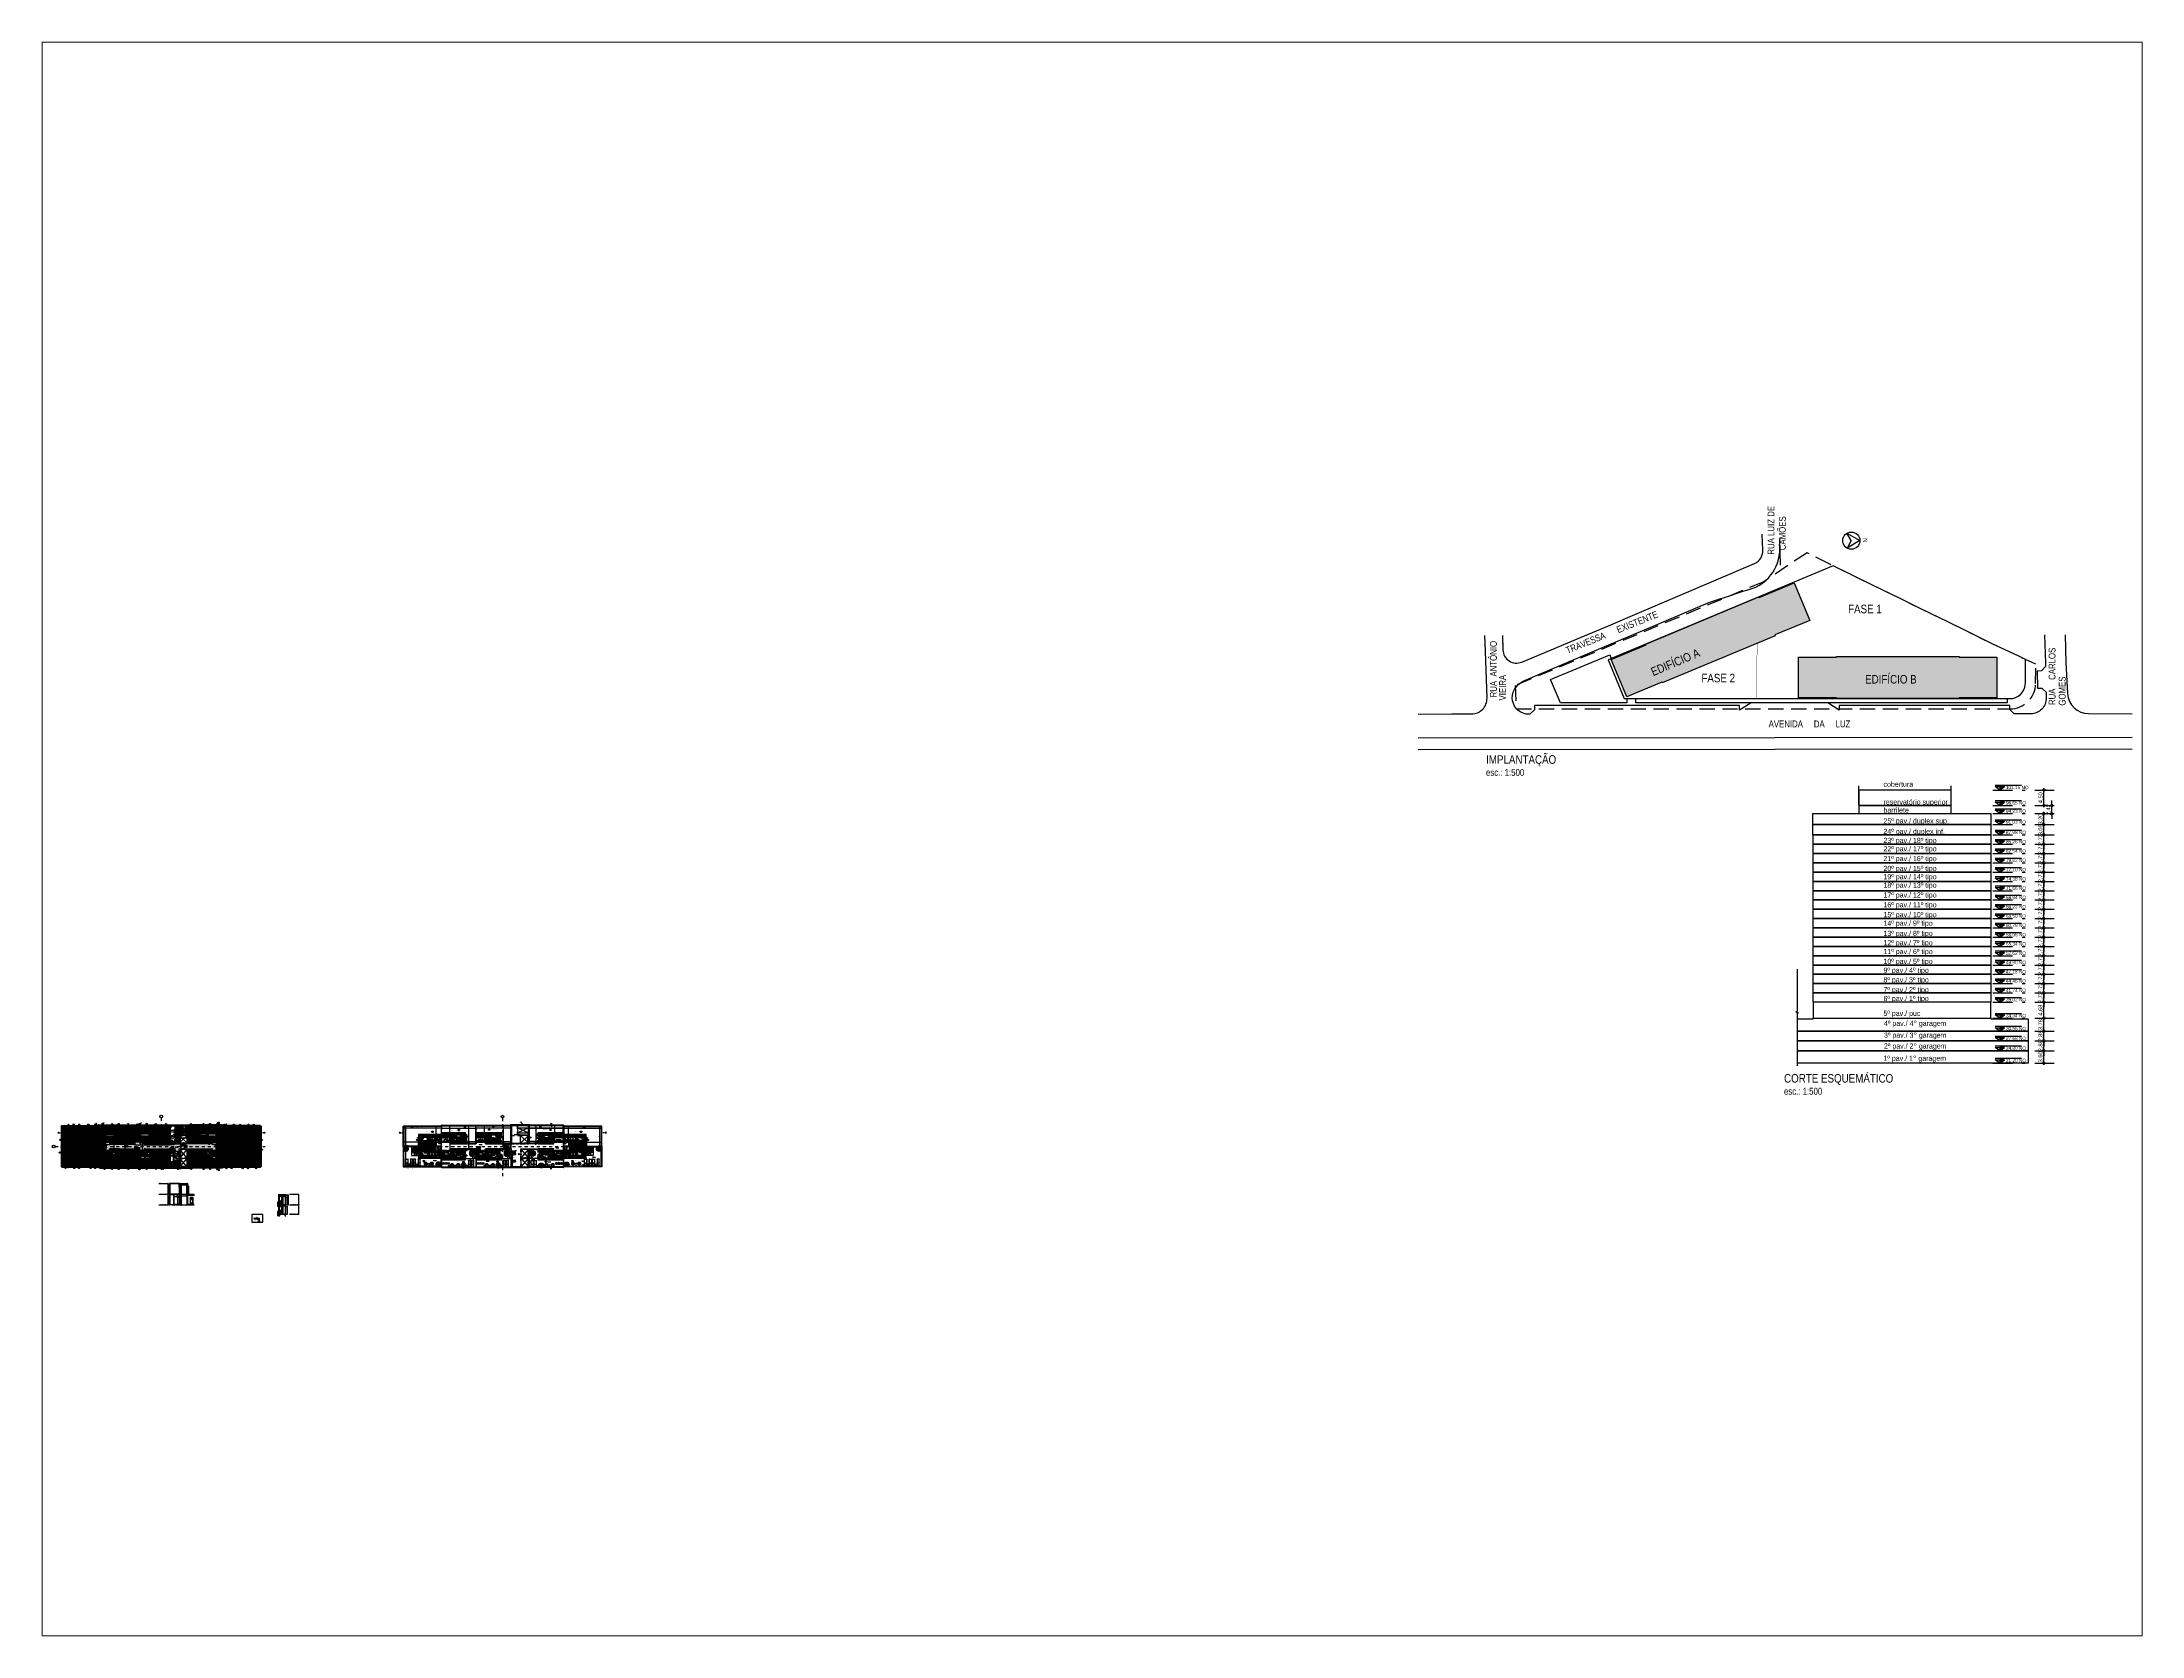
# Paper-space layout 'Layout2' of a CAD drawing. Header units: metres. Extents: x 26 to 231, y 20 to 176.
# The model-space entities are those that its viewports show. They can reach past a viewport. Long polylines and large blocks are cut down to what shows.
import ezdxf
from ezdxf import colors
from ezdxf.entities.mleader import LeaderData, LeaderLine
from ezdxf.enums import TextEntityAlignment as Align
from ezdxf.math import Vec2, Vec3

# ---------------------------------------------------------------- set-up
doc = ezdxf.new("R2010")
doc.units = ezdxf.units.M
for name, pattern in [('CIRCULAÇAO VERTICAL$0$DASHEDX2', [1.5, 1, -0.5]), ('CORTE ESQUEMATICO$0$DASHDOT2', [12.7, 6.35, -3.175, 0, -3.175]), ('CORTE ESQUEMATICO$0$DASHEDX2', [1.5, 1, -0.5]), ('DASHEDX2', [1.5, 1, -0.5]), ('DUPLEX INFERIOR$0$10-GGBS-DUO-GAS-DUPLEXINF-T1-PR$0$05_GGP274BSGAAPTIPOT1$0$DASHED', [0.75, 0.5, -0.25]), ('DUPLEX INFERIOR$0$DASHDOT2', [12.7, 6.35, -3.175, 0, -3.175]), ('DUPLEX INFERIOR$0$DASHEDX2', [1.5, 1, -0.5]), ('DUPLEX INFERIOR$0$ESTILO_TQS_0001', [1, 0.7, -0.3]), ('DUPLEX INFERIOR$0$ESTILO_TQS_0004', [1.12, 0.5, -0.2, 0.01, -0.2, 0.01, -0.2]), ('DUPLEX INFERIOR$0$HIDDEN', [9.525, 6.35, -3.175]), ('DUPLEX INFERIOR$0$HIDDEN2', [0.1875, 0.125, -0.0625]), ('DUPLEX SUPERIOR$0$DASHEDX2', [1.5, 1, -0.5]), ('DUPLEX SUPERIOR$0$DISCONTINU', [0.325, 0.175, -0.15]), ('DUPLEX SUPERIOR$0$ESTILO_TQS_0001', [1, 0.7, -0.3]), ('DUPLEX SUPERIOR$0$ESTILO_TQS_0004', [1.12, 0.5, -0.2, 0.01, -0.2, 0.01, -0.2]), ('DUPLEX SUPERIOR$0$HIDDEN', [0.375, 0.25, -0.125]), ('DUPLEX SUPERIOR$0$HIDDEN2', [0.1875, 0.125, -0.0625]), ('PHANTOM2', [1.25, 0.625, -0.125, 0.125, -0.125, 0.125, -0.125])]:
    doc.linetypes.add(name, pattern=pattern)
for name, color, linetype in [('AR-CAIXILHO', 1, 'Continuous'), ('ARQ-ALV ACAB', 4, 'Continuous'), ('ARQ-ALV OSSO', 5, 'Continuous'), ('ARQ-AUX', 7, 'Continuous'), ('ARQ-AUX1', 1, 'Continuous'), ('ARQ-CAX', 1, 'Continuous'), ('ARQ-CAX @ 1', 1, 'Continuous'), ('ARQ-DIM', 2, 'Continuous'), ('ARQ-PRJ', 7, 'DASHEDX2'), ('ARQ-SIM', 1, 'Continuous'), ('ARQ-TXT', 2, 'Continuous'), ('CIRCULAÇAO VERTICAL$0$ARQ-ALV ACAB', 4, 'Continuous'), ('CIRCULAÇAO VERTICAL$0$ARQ-ALV OSSO', 5, 'Continuous'), ('CIRCULAÇAO VERTICAL$0$ARQ-AUX', 7, 'Continuous'), ('CIRCULAÇAO VERTICAL$0$ARQ-AUX1', 1, 'Continuous'), ('CIRCULAÇAO VERTICAL$0$ARQ-CAX @ 1', 1, 'Continuous'), ('CIRCULAÇAO VERTICAL$0$ARQ-CERÂMICA', 7, 'Continuous'), ('CIRCULAÇAO VERTICAL$0$ARQ-HTC', 251, 'Continuous'), ('CIRCULAÇAO VERTICAL$0$ARQ-PRJ', 7, 'CIRCULAÇAO VERTICAL$0$DASHEDX2'), ('CIRCULAÇAO VERTICAL$0$ARQ-SIM', 1, 'Continuous'), ('CORTE ESQUEMATICO$0$ARQ-ALV', 4, 'Continuous'), ('CORTE ESQUEMATICO$0$ARQ-AUX1', 1, 'Continuous'), ('CORTE ESQUEMATICO$0$ARQ-AUX2', 2, 'Continuous'), ('CORTE ESQUEMATICO$0$ARQ-AUX3', 3, 'Continuous'), ('CORTE ESQUEMATICO$0$ARQ-DIM.', 2, 'Continuous'), ('CORTE ESQUEMATICO$0$ARQ-EIXO', 1, 'CORTE ESQUEMATICO$0$DASHDOT2'), ('CORTE ESQUEMATICO$0$ARQ-HTC', 251, 'Continuous'), ('CORTE ESQUEMATICO$0$ARQ-PRJ', 7, 'CORTE ESQUEMATICO$0$DASHEDX2'), ('CORTE ESQUEMATICO$0$ARQ-SIM', 1, 'Continuous'), ('CORTE ESQUEMATICO$0$ARQ-TXT1.', 1, 'Continuous'), ('CORTE ESQUEMATICO$0$ARQ-TXT2.', 2, 'Continuous'), ('DUPLEX INFERIOR$0$07-GGBSTELAP-DUPLEXINF-BLA$0$GG-TE0001', 1, 'Continuous'), ('DUPLEX INFERIOR$0$07-GGBSTELAP-DUPLEXINF-BLA$0$GG-TE0003', 7, 'Continuous'), ('DUPLEX INFERIOR$0$1', 232, 'DUPLEX INFERIOR$0$DASHEDX2'), ('DUPLEX INFERIOR$0$10-GGBS-DUO-GAS-DUPLEXINF-T1-PR$0$04-GGP300BSGAAP-TIPO$0$04_GGP258BSGASEXTIPO$0$GG-GA0004', 5, 'Continuous'), ('DUPLEX INFERIOR$0$10-GGBS-DUO-GAS-DUPLEXINF-T1-PR$0$05_GGP274BSGAAPTIPOT1$0$GG-GA0105', 5, 'DUPLEX INFERIOR$0$10-GGBS-DUO-GAS-DUPLEXINF-T1-PR$0$05_GGP274BSGAAPTIPOT1$0$DASHED'), ('DUPLEX INFERIOR$0$102', 232, 'Continuous'), ('DUPLEX INFERIOR$0$20', 232, 'Continuous'), ('DUPLEX INFERIOR$0$205', 7, 'DUPLEX INFERIOR$0$ESTILO_TQS_0004'), ('DUPLEX INFERIOR$0$210', 15, 'DUPLEX INFERIOR$0$ESTILO_TQS_0001'), ('DUPLEX INFERIOR$0$28', 33, 'Continuous'), ('DUPLEX INFERIOR$0$29', 2, 'Continuous'), ('DUPLEX INFERIOR$0$3', 2, 'Continuous'), ('DUPLEX INFERIOR$0$4', 2, 'Continuous'), ('DUPLEX INFERIOR$0$5', 2, 'Continuous'), ('DUPLEX INFERIOR$0$ARQ-ALV ACAB', 4, 'Continuous'), ('DUPLEX INFERIOR$0$ARQ-ALV OSSO', 5, 'Continuous'), ('DUPLEX INFERIOR$0$ARQ-AUX', 7, 'Continuous'), ('DUPLEX INFERIOR$0$ARQ-AUX1', 1, 'Continuous'), ('DUPLEX INFERIOR$0$ARQ-AUX1 @ 1', 1, 'Continuous'), ('DUPLEX INFERIOR$0$ARQ-AUX2', 2, 'Continuous'), ('DUPLEX INFERIOR$0$ARQ-CAX', 1, 'Continuous'), ('DUPLEX INFERIOR$0$ARQ-CAX @ 1', 1, 'Continuous'), ('DUPLEX INFERIOR$0$ARQ-EIXO', 1, 'DUPLEX INFERIOR$0$DASHDOT2'), ('DUPLEX INFERIOR$0$ARQ-ENCH', 1, 'Continuous'), ('DUPLEX INFERIOR$0$ARQ-HID', 7, 'Continuous'), ('DUPLEX INFERIOR$0$ARQ-HTC', 251, 'Continuous'), ('DUPLEX INFERIOR$0$ARQ-MOB', 7, 'Continuous'), ('DUPLEX INFERIOR$0$ARQ-MOB @ 1', 7, 'Continuous'), ('DUPLEX INFERIOR$0$ARQ-PRJ', 7, 'DUPLEX INFERIOR$0$DASHEDX2'), ('DUPLEX INFERIOR$0$ARQ-SIM', 1, 'Continuous'), ('DUPLEX INFERIOR$0$MAUROAMARELO', 162, 'DUPLEX INFERIOR$0$DASHEDX2'), ('DUPLEX INFERIOR$0$MAUROCYAN', 162, 'Continuous'), ('DUPLEX INFERIOR$0$MAUROVERDE', 3, 'Continuous'), ('DUPLEX SUPERIOR$0$1', 232, 'DUPLEX SUPERIOR$0$DASHEDX2'), ('DUPLEX SUPERIOR$0$102', 232, 'Continuous'), ('DUPLEX SUPERIOR$0$12', 232, 'Continuous'), ('DUPLEX SUPERIOR$0$2', 14, 'Continuous'), ('DUPLEX SUPERIOR$0$20', 232, 'Continuous'), ('DUPLEX SUPERIOR$0$205', 7, 'DUPLEX SUPERIOR$0$ESTILO_TQS_0004'), ('DUPLEX SUPERIOR$0$21', 232, 'Continuous'), ('DUPLEX SUPERIOR$0$210', 15, 'DUPLEX SUPERIOR$0$ESTILO_TQS_0001'), ('DUPLEX SUPERIOR$0$237', 7, 'Continuous'), ('DUPLEX SUPERIOR$0$28', 232, 'Continuous'), ('DUPLEX SUPERIOR$0$29', 232, 'Continuous'), ('DUPLEX SUPERIOR$0$3', 2, 'Continuous'), ('DUPLEX SUPERIOR$0$4', 2, 'Continuous'), ('DUPLEX SUPERIOR$0$5', 232, 'Continuous'), ('DUPLEX SUPERIOR$0$9', 232, 'Continuous'), ('DUPLEX SUPERIOR$0$ARQ-ALV ACAB', 4, 'Continuous'), ('DUPLEX SUPERIOR$0$ARQ-ALV OSSO', 5, 'Continuous'), ('DUPLEX SUPERIOR$0$ARQ-AUX', 7, 'Continuous'), ('DUPLEX SUPERIOR$0$ARQ-AUX1', 1, 'Continuous'), ('DUPLEX SUPERIOR$0$ARQ-AUX2', 2, 'Continuous'), ('DUPLEX SUPERIOR$0$ARQ-CAX @ 1', 1, 'Continuous'), ('DUPLEX SUPERIOR$0$ARQ-ENCH', 1, 'Continuous'), ('DUPLEX SUPERIOR$0$ARQ-HID', 7, 'Continuous'), ('DUPLEX SUPERIOR$0$ARQ-HTC', 251, 'Continuous'), ('DUPLEX SUPERIOR$0$ARQ-MOB', 7, 'Continuous'), ('DUPLEX SUPERIOR$0$ARQ-PRJ', 7, 'DUPLEX SUPERIOR$0$DASHEDX2'), ('DUPLEX SUPERIOR$0$ARQ-SIM', 1, 'Continuous'), ('DUPLEX SUPERIOR$0$Hatch Largrill', 254, 'Continuous'), ('DUPLEX SUPERIOR$0$Largrill', 1, 'Continuous'), ('DUPLEX SUPERIOR$0$PA_MOB', 1, 'Continuous'), ('DUPLEX SUPERIOR$0$PA_PL_ARVORES', 98, 'Continuous'), ('ES-CORTE', 2, 'Continuous')]:
    doc.layers.add(name, color=color, linetype=linetype)
doc.layers.add('DUPLEX INFERIOR$0$ARQ-FORRO', color=9, linetype='Continuous', lineweight=5)
doc.layers.add('DUPLEX SUPERIOR$0$ARQ-FORRO', color=9, linetype='Continuous', lineweight=5)
doc.styles.add('Adesa', font='ARIALN.TTF')
doc.styles.add('CORTE ESQUEMATICO$0$Adesa', font='ARIALN.TTF')
doc.styles.add('CORTE ESQUEMATICO$0$Arial', font='arial.ttf')
doc.styles.add('DUPLEX INFERIOR$0$Standard', font='arial.ttf')
doc.styles.add('DUPLEX SUPERIOR$0$Standard', font='arial.ttf')
doc.styles.add('M50', font='ARIALN.TTF', dxfattribs={"height": 0.15})
doc.dimstyles.new('ADESA 1-0050', dxfattribs={"dimtxt": 0.1, "dimasz": 0.1, "dimexe": 0.05, "dimexo": 0.05, "dimgap": 0.03, "dimtad": 1, "dimdec": 1, "dimlfac": 100, "dimzin": 12, "dimtxsty": 'Adesa', "dimblk": 'DOTSMALL', "dimcen": 1, "dimdle": 0.05, "dimclrd": 1, "dimclre": 1, "dimclrt": 256, "dimazin": 3, "dimtm": 1e-09, "dimtfac": 1, "dimtdec": 1, "dimtmove": 1, "dimatfit": 0, "dimldrblk": 'DOTSMALL', "dimfxl": 0.8, "dimtvp": 2, "dimtolj": 1, "dimtzin": 0, "dimarcsym": 0})
doc.dimstyles.new('CORTE ESQUEMATICO$0$ADESA 1-0500', dxfattribs={"dimtxt": 1.2, "dimasz": 1.5, "dimexe": 0.5, "dimexo": 0.75, "dimgap": 0.2, "dimtad": 1, "dimzin": 4, "dimtxsty": 'CORTE ESQUEMATICO$0$Adesa', "dimblk": 'CORTE ESQUEMATICO$0$_DotSmall', "dimcen": 1, "dimdle": 0.5, "dimclrd": 2, "dimclre": 2, "dimclrt": 3, "dimazin": 1, "dimtm": 1e-09, "dimtfac": 1, "dimtix": 1, "dimtmove": 2, "dimatfit": 0, "dimldrblk": 'CORTE ESQUEMATICO$0$_DotSmall', "dimfxl": 0.8, "dimtvp": 2, "dimtolj": 1, "dimtzin": 0, "dimarcsym": 2})

# ---------------------------------------------------------------- blocks, each defined once
blk = doc.blocks.new('ADESA-SIM CORT')
at = {"color": 2}
for points in [[(0.5, 0), (0, 0)], [(0.7, 0), (0.7, 0)], [(2.1, 0), (0.9, 0)]]:
    blk.add_lwpolyline(points, dxfattribs=at)
at = {"color": 3}
blk.add_lwpolyline([(1.7, 0.4), (1.4, 0.1), (2.1, 0.1), (1.8, 0.4)], dxfattribs=at)
blk.add_lwpolyline([(1.8, 0.4, 0.267949), (1.7, 0.4)], format="xyb", dxfattribs=at)
at = {"color": 3, "style": 'Adesa'}
blk.add_attdef('A', text='', height=0.35, dxfattribs=at).set_placement((1.7, -0.3), align=Align.MIDDLE_CENTER)
blk = doc.blocks.new('CORTE ESQUEMATICO$0$_DotSmall')
at = {"color": 0, "linetype": 'ByBlock', "const_width": 0.5}
blk.add_lwpolyline([(-0.0625, 0, 1), (0.0625, 0, 1)], format="xyb", close=True, dxfattribs=at)
blk = doc.blocks.new('*D753')
at = {"layer": 'CORTE ESQUEMATICO$0$ARQ-AUX1', "color": 2, "lineweight": -2, "transparency": 16777216}
for p, q in [((86.54, 24.8), (86.51, 24.8)), ((87.01, 20.7), (87.01, 25.3)), ((86.54, 21.2), (86.51, 21.2))]:
    blk.add_line(p, q, dxfattribs=at)
at = {"layer": 'Defpoints', "color": 0, "transparency": 16777216}
for p in [(87.01, 24.8), (87.29, 24.8), (87.29, 21.2)]:
    blk.add_point(p, dxfattribs=at)
at = {"layer": 'CORTE ESQUEMATICO$0$ARQ-AUX1', "color": 2, "lineweight": -2, "transparency": 16777216, "xscale": 1.5, "yscale": 1.5, "zscale": 1.5}
for p, rotation in [((87.01, 24.8), 90), ((87.01, 21.2), 270)]:
    blk.add_blockref('CORTE ESQUEMATICO$0$_DotSmall', p, dxfattribs=dict(at, rotation=rotation))
at = {"layer": 'CORTE ESQUEMATICO$0$ARQ-AUX1', "color": 3, "transparency": 16777216, "insert": (86.08, 23), "char_height": 1.2, "attachment_point": 5, "rotation": 90, "style": 'CORTE ESQUEMATICO$0$Adesa'}
blk.add_mtext('\\A1;3,60', dxfattribs=at)
blk = doc.blocks.new('*D754')
at = {"layer": 'CORTE ESQUEMATICO$0$ARQ-AUX1', "color": 2, "lineweight": -2, "transparency": 16777216}
for p, q in [((87.01, 27.68), (87.01, 29.18)), ((87.01, 24.8), (87.01, 27.68)), ((87.01, 24.8), (87.01, 23.3)), ((87.26, 27.68), (87.51, 27.68)), ((87.26, 24.8), (87.51, 24.8))]:
    blk.add_line(p, q, dxfattribs=at)
at = {"layer": 'Defpoints', "color": 0, "transparency": 16777216}
for p in [(86.51, 27.68), (86.51, 24.8), (87.01, 27.68)]:
    blk.add_point(p, dxfattribs=at)
at = {"layer": 'CORTE ESQUEMATICO$0$ARQ-AUX1', "color": 2, "lineweight": -2, "transparency": 16777216, "xscale": 1.5, "yscale": 1.5, "zscale": 1.5}
for p, rotation in [((87.01, 27.68), 270), ((87.01, 24.8), 90)]:
    blk.add_blockref('CORTE ESQUEMATICO$0$_DotSmall', p, dxfattribs=dict(at, rotation=rotation))
at = {"layer": 'CORTE ESQUEMATICO$0$ARQ-AUX1', "color": 3, "transparency": 16777216, "insert": (86.08, 26.24), "char_height": 1.2, "attachment_point": 5, "rotation": 90, "style": 'CORTE ESQUEMATICO$0$Adesa'}
blk.add_mtext('\\A1;2,88', dxfattribs=at)
blk = doc.blocks.new('*D755')
at = {"layer": 'CORTE ESQUEMATICO$0$ARQ-AUX1', "color": 2, "lineweight": -2, "transparency": 16777216}
for p, q in [((87.01, 30.06), (87.01, 34.84)), ((87.26, 34.34), (87.51, 34.34)), ((87.26, 30.56), (87.51, 30.56))]:
    blk.add_line(p, q, dxfattribs=at)
at = {"layer": 'Defpoints', "color": 0, "transparency": 16777216}
for p in [(86.51, 34.34), (87.01, 34.34), (86.51, 30.56)]:
    blk.add_point(p, dxfattribs=at)
at = {"layer": 'CORTE ESQUEMATICO$0$ARQ-AUX1', "color": 2, "lineweight": -2, "transparency": 16777216, "xscale": 1.5, "yscale": 1.5, "zscale": 1.5}
for p, rotation in [((87.01, 34.34), 90), ((87.01, 30.56), 270)]:
    blk.add_blockref('CORTE ESQUEMATICO$0$_DotSmall', p, dxfattribs=dict(at, rotation=rotation))
at = {"layer": 'CORTE ESQUEMATICO$0$ARQ-AUX1', "color": 3, "transparency": 16777216, "insert": (86.08, 32.45), "char_height": 1.2, "attachment_point": 5, "rotation": 90, "style": 'CORTE ESQUEMATICO$0$Adesa'}
blk.add_mtext('\\A1;3,78', dxfattribs=at)
blk = doc.blocks.new('*D756')
at = {"layer": 'CORTE ESQUEMATICO$0$ARQ-AUX1', "color": 2, "lineweight": -2, "transparency": 16777216}
for p, q in [((87.01, 33.84), (87.01, 39.52)), ((87.26, 39.02), (87.51, 39.02)), ((87.26, 34.34), (87.51, 34.34))]:
    blk.add_line(p, q, dxfattribs=at)
at = {"layer": 'Defpoints', "color": 0, "transparency": 16777216}
for p in [(86.51, 39.02), (87.01, 39.02), (86.51, 34.34)]:
    blk.add_point(p, dxfattribs=at)
at = {"layer": 'CORTE ESQUEMATICO$0$ARQ-AUX1', "color": 2, "lineweight": -2, "transparency": 16777216, "xscale": 1.5, "yscale": 1.5, "zscale": 1.5}
for p, rotation in [((87.01, 39.02), 90), ((87.01, 34.34), 270)]:
    blk.add_blockref('CORTE ESQUEMATICO$0$_DotSmall', p, dxfattribs=dict(at, rotation=rotation))
at = {"layer": 'CORTE ESQUEMATICO$0$ARQ-AUX1', "color": 3, "transparency": 16777216, "insert": (86.08, 36.68), "char_height": 1.2, "attachment_point": 5, "rotation": 90, "style": 'CORTE ESQUEMATICO$0$Adesa'}
blk.add_mtext('\\A1;4,68', dxfattribs=at)
blk = doc.blocks.new('*D757')
at = {"layer": 'CORTE ESQUEMATICO$0$ARQ-AUX1', "color": 2, "lineweight": -2, "transparency": 16777216}
for p, q in [((87.01, 41.74), (87.01, 43.24)), ((87.01, 39.02), (87.01, 41.74)), ((87.01, 39.02), (87.01, 37.52)), ((87.26, 41.74), (87.51, 41.74)), ((87.26, 39.02), (87.51, 39.02))]:
    blk.add_line(p, q, dxfattribs=at)
at = {"layer": 'Defpoints', "color": 0, "transparency": 16777216}
for p in [(86.51, 41.74), (86.51, 39.02), (87.01, 41.74)]:
    blk.add_point(p, dxfattribs=at)
at = {"layer": 'CORTE ESQUEMATICO$0$ARQ-AUX1', "color": 2, "lineweight": -2, "transparency": 16777216, "xscale": 1.5, "yscale": 1.5, "zscale": 1.5}
for p, rotation in [((87.01, 41.74), 270), ((87.01, 39.02), 90)]:
    blk.add_blockref('CORTE ESQUEMATICO$0$_DotSmall', p, dxfattribs=dict(at, rotation=rotation))
at = {"layer": 'CORTE ESQUEMATICO$0$ARQ-AUX1', "color": 3, "transparency": 16777216, "insert": (86.08, 40.38), "char_height": 1.2, "attachment_point": 5, "rotation": 90, "style": 'CORTE ESQUEMATICO$0$Adesa'}
blk.add_mtext('\\A1;2,72', dxfattribs=at)
blk = doc.blocks.new('*D758')
at = {"layer": 'CORTE ESQUEMATICO$0$ARQ-AUX1', "color": 2, "lineweight": -2, "transparency": 16777216}
for p, q in [((87.01, 87.48), (87.01, 91.53)), ((87.26, 91.03), (87.51, 91.03)), ((87.26, 87.98), (87.51, 87.98))]:
    blk.add_line(p, q, dxfattribs=at)
at = {"layer": 'Defpoints', "color": 0, "transparency": 16777216}
for p in [(86.51, 91.03), (86.51, 87.98), (87.01, 91.03)]:
    blk.add_point(p, dxfattribs=at)
at = {"layer": 'CORTE ESQUEMATICO$0$ARQ-AUX1', "color": 2, "lineweight": -2, "transparency": 16777216, "xscale": 1.5, "yscale": 1.5, "zscale": 1.5}
for p, rotation in [((87.01, 91.03), 90), ((87.01, 87.98), 270)]:
    blk.add_blockref('CORTE ESQUEMATICO$0$_DotSmall', p, dxfattribs=dict(at, rotation=rotation))
at = {"layer": 'CORTE ESQUEMATICO$0$ARQ-AUX1', "color": 3, "transparency": 16777216, "insert": (86.08, 89.5), "char_height": 1.2, "attachment_point": 5, "rotation": 90, "style": 'CORTE ESQUEMATICO$0$Adesa'}
blk.add_mtext('\\A1;3,05', dxfattribs=at)
blk = doc.blocks.new('*D759')
at = {"layer": 'CORTE ESQUEMATICO$0$ARQ-AUX1', "color": 2, "lineweight": -2, "transparency": 16777216}
for p, q in [((86.76, 94.23), (86.51, 94.23)), ((87.01, 90.53), (87.01, 94.73)), ((86.76, 91.03), (86.51, 91.03))]:
    blk.add_line(p, q, dxfattribs=at)
at = {"layer": 'Defpoints', "color": 0, "transparency": 16777216}
for p in [(87.01, 94.23), (87.51, 94.23), (87.51, 91.03)]:
    blk.add_point(p, dxfattribs=at)
at = {"layer": 'CORTE ESQUEMATICO$0$ARQ-AUX1', "color": 2, "lineweight": -2, "transparency": 16777216, "xscale": 1.5, "yscale": 1.5, "zscale": 1.5}
for p, rotation in [((87.01, 94.23), 90), ((87.01, 91.03), 270)]:
    blk.add_blockref('CORTE ESQUEMATICO$0$_DotSmall', p, dxfattribs=dict(at, rotation=rotation))
at = {"layer": 'CORTE ESQUEMATICO$0$ARQ-AUX1', "color": 3, "transparency": 16777216, "insert": (86.09, 92.63), "char_height": 1.2, "attachment_point": 5, "rotation": 90, "style": 'CORTE ESQUEMATICO$0$Adesa'}
blk.add_mtext('\\A1;3,20', dxfattribs=at)
blk = doc.blocks.new('*D760')
at = {"layer": 'CORTE ESQUEMATICO$0$ARQ-AUX1', "color": 2, "lineweight": -2, "transparency": 16777216}
for p, q in [((87.01, 30.56), (87.01, 32.06)), ((87.01, 27.68), (87.01, 30.56)), ((87.01, 27.68), (87.01, 26.18)), ((87.26, 30.56), (87.51, 30.56)), ((87.26, 27.68), (87.51, 27.68))]:
    blk.add_line(p, q, dxfattribs=at)
at = {"layer": 'Defpoints', "color": 0, "transparency": 16777216}
for p in [(86.51, 30.56), (86.51, 27.68), (87.01, 30.56)]:
    blk.add_point(p, dxfattribs=at)
at = {"layer": 'CORTE ESQUEMATICO$0$ARQ-AUX1', "color": 2, "lineweight": -2, "transparency": 16777216, "xscale": 1.5, "yscale": 1.5, "zscale": 1.5}
for p, rotation in [((87.01, 30.56), 270), ((87.01, 27.68), 90)]:
    blk.add_blockref('CORTE ESQUEMATICO$0$_DotSmall', p, dxfattribs=dict(at, rotation=rotation))
at = {"layer": 'CORTE ESQUEMATICO$0$ARQ-AUX1', "color": 3, "transparency": 16777216, "insert": (86.08, 29.12), "char_height": 1.2, "attachment_point": 5, "rotation": 90, "style": 'CORTE ESQUEMATICO$0$Adesa'}
blk.add_mtext('\\A1;2,88', dxfattribs=at)
blk = doc.blocks.new('*D761')
at = {"layer": 'CORTE ESQUEMATICO$0$ARQ-AUX1', "color": 2, "lineweight": -2, "transparency": 16777216}
for p, q in [((89.31, 96.6), (89.31, 98.1)), ((89.31, 94.18), (89.31, 96.6)), ((89.31, 94.18), (89.31, 92.68)), ((89.56, 96.6), (89.81, 96.6)), ((89.56, 94.18), (89.81, 94.18))]:
    blk.add_line(p, q, dxfattribs=at)
at = {"layer": 'Defpoints', "color": 0, "transparency": 16777216}
for p in [(88.81, 96.6), (88.81, 94.18), (89.31, 96.6)]:
    blk.add_point(p, dxfattribs=at)
at = {"layer": 'CORTE ESQUEMATICO$0$ARQ-AUX1', "color": 2, "lineweight": -2, "transparency": 16777216, "xscale": 1.5, "yscale": 1.5, "zscale": 1.5}
for p, rotation in [((89.31, 96.6), 270), ((89.31, 94.18), 90)]:
    blk.add_blockref('CORTE ESQUEMATICO$0$_DotSmall', p, dxfattribs=dict(at, rotation=rotation))
at = {"layer": 'CORTE ESQUEMATICO$0$ARQ-AUX1', "color": 3, "transparency": 16777216, "insert": (88.39, 95.39), "char_height": 1.2, "attachment_point": 5, "rotation": 90, "style": 'CORTE ESQUEMATICO$0$Adesa'}
blk.add_mtext('\\A1;2,42', dxfattribs=at)
blk = doc.blocks.new('*D762')
at = {"layer": 'CORTE ESQUEMATICO$0$ARQ-AUX1', "color": 2, "lineweight": -2, "transparency": 16777216}
for p, q in [((87.01, 96.15), (87.01, 101.65)), ((87.66, 101.15), (87.51, 101.15)), ((87.66, 96.65), (87.51, 96.65))]:
    blk.add_line(p, q, dxfattribs=at)
at = {"layer": 'Defpoints', "color": 0, "transparency": 16777216}
for p in [(86.91, 101.15), (87.01, 101.15), (86.91, 96.65)]:
    blk.add_point(p, dxfattribs=at)
at = {"layer": 'CORTE ESQUEMATICO$0$ARQ-AUX1', "color": 2, "lineweight": -2, "transparency": 16777216, "xscale": 1.5, "yscale": 1.5, "zscale": 1.5}
for p, rotation in [((87.01, 101.15), 90), ((87.01, 96.65), 270)]:
    blk.add_blockref('CORTE ESQUEMATICO$0$_DotSmall', p, dxfattribs=dict(at, rotation=rotation))
at = {"layer": 'CORTE ESQUEMATICO$0$ARQ-AUX1', "color": 3, "transparency": 16777216, "insert": (86.09, 98.9), "char_height": 1.2, "attachment_point": 5, "rotation": 90, "style": 'CORTE ESQUEMATICO$0$Adesa'}
blk.add_mtext('\\A1;4,50', dxfattribs=at)
blk = doc.blocks.new('CORTE ESQUEMATICO$0$ARQ- NORTE')
at = {"layer": 'CORTE ESQUEMATICO$0$ARQ-SIM'}
for p, q in [((-1.64, -2.79), (-0.01, 0.02)), ((-0.01, 0.02), (1.61, -2.79)), ((-0.01, -1.85), (-1.64, -2.79)), ((-0.01, -1.85), (1.61, -2.79))]:
    blk.add_line(p, q, dxfattribs=at)
blk.add_circle((-0.01, -1.85), 1.88, dxfattribs=at)
at = {"layer": 'CORTE ESQUEMATICO$0$ARQ-SIM', "color": 3, "style": 'CORTE ESQUEMATICO$0$Arial'}
blk.add_text('N', height=1, dxfattribs=at).set_placement((-0.01, 1.19), align=Align.MIDDLE)
blk = doc.blocks.new('*U752')
h = blk.add_hatch()
h.set_pattern_fill('ANSI31', color=1, scale=0.025, style=0)
h.set_pattern_definition([(45, (126.64487, 631.15115), (-0.056126601, 0.056126601), [])])
h.paths.add_polyline_path([(1.38, 0.98), (0.01, 0.98), (0, 0)])
at = {"color": 1}
blk.add_line((-1.42, 1.4), (6.33, 1.4), dxfattribs=at)
for points in [[(-1.37, 0.98), (0.01, 0.98), (0, 0), (-1.37, 0.98)], [(1.38, 0.98), (0.01, 0.98), (0, 0), (1.38, 0.98)]]:
    blk.add_lwpolyline(points, close=True, dxfattribs=at)
at = {"color": 1, "style": 'CORTE ESQUEMATICO$0$Adesa'}
blk.add_attdef('PAVIMENTO_001', (-0.13, 3.38), '', height=1, dxfattribs=at)
at = {"color": 3, "style": 'CORTE ESQUEMATICO$0$Adesa'}
blk.add_attdef('NA', text='', height=1, dxfattribs=at).set_placement((1.78, 1.4), align=Align.BOTTOM_LEFT)
blk.add_attdef('NO', text='', height=1, dxfattribs=at).set_placement((1.78, 1.25), align=Align.TOP_LEFT)
blk = doc.blocks.new('*D763')
at = {"layer": 'CORTE ESQUEMATICO$0$ARQ-AUX1', "color": 2, "lineweight": -2, "transparency": 16777216}
for p, q in [((87.01, 44.46), (87.01, 45.96)), ((87.01, 41.74), (87.01, 44.46)), ((87.26, 44.46), (87.51, 44.46)), ((87.01, 41.74), (87.01, 40.24)), ((87.26, 41.74), (87.51, 41.74))]:
    blk.add_line(p, q, dxfattribs=at)
at = {"layer": 'Defpoints', "color": 0, "transparency": 16777216}
for p in [(86.51, 44.46), (87.01, 44.46), (86.51, 41.74)]:
    blk.add_point(p, dxfattribs=at)
at = {"layer": 'CORTE ESQUEMATICO$0$ARQ-AUX1', "color": 2, "lineweight": -2, "transparency": 16777216, "xscale": 1.5, "yscale": 1.5, "zscale": 1.5}
for p, rotation in [((87.01, 44.46), 270), ((87.01, 41.74), 90)]:
    blk.add_blockref('CORTE ESQUEMATICO$0$_DotSmall', p, dxfattribs=dict(at, rotation=rotation))
at = {"layer": 'CORTE ESQUEMATICO$0$ARQ-AUX1', "color": 3, "transparency": 16777216, "insert": (86.08, 43.1), "char_height": 1.2, "attachment_point": 5, "rotation": 90, "style": 'CORTE ESQUEMATICO$0$Adesa'}
blk.add_mtext('\\A1;2,72', dxfattribs=at)
blk = doc.blocks.new('*D764')
at = {"layer": 'CORTE ESQUEMATICO$0$ARQ-AUX1', "color": 2, "lineweight": -2, "transparency": 16777216}
for p, q in [((87.01, 47.18), (87.01, 48.68)), ((87.01, 44.46), (87.01, 47.18)), ((87.01, 44.46), (87.01, 42.96)), ((87.26, 47.18), (87.51, 47.18)), ((87.26, 44.46), (87.51, 44.46))]:
    blk.add_line(p, q, dxfattribs=at)
at = {"layer": 'Defpoints', "color": 0, "transparency": 16777216}
for p in [(86.51, 47.18), (86.51, 44.46), (87.01, 47.18)]:
    blk.add_point(p, dxfattribs=at)
at = {"layer": 'CORTE ESQUEMATICO$0$ARQ-AUX1', "color": 2, "lineweight": -2, "transparency": 16777216, "xscale": 1.5, "yscale": 1.5, "zscale": 1.5}
for p, rotation in [((87.01, 47.18), 270), ((87.01, 44.46), 90)]:
    blk.add_blockref('CORTE ESQUEMATICO$0$_DotSmall', p, dxfattribs=dict(at, rotation=rotation))
at = {"layer": 'CORTE ESQUEMATICO$0$ARQ-AUX1', "color": 3, "transparency": 16777216, "insert": (86.08, 45.82), "char_height": 1.2, "attachment_point": 5, "rotation": 90, "style": 'CORTE ESQUEMATICO$0$Adesa'}
blk.add_mtext('\\A1;2,72', dxfattribs=at)
blk = doc.blocks.new('*D765')
at = {"layer": 'CORTE ESQUEMATICO$0$ARQ-AUX1', "color": 2, "lineweight": -2, "transparency": 16777216}
for p, q in [((87.01, 49.9), (87.01, 51.4)), ((87.01, 47.18), (87.01, 49.9)), ((87.26, 49.9), (87.51, 49.9)), ((87.01, 47.18), (87.01, 45.68)), ((87.26, 47.18), (87.51, 47.18))]:
    blk.add_line(p, q, dxfattribs=at)
at = {"layer": 'Defpoints', "color": 0, "transparency": 16777216}
for p in [(86.51, 49.9), (87.01, 49.9), (86.51, 47.18)]:
    blk.add_point(p, dxfattribs=at)
at = {"layer": 'CORTE ESQUEMATICO$0$ARQ-AUX1', "color": 2, "lineweight": -2, "transparency": 16777216, "xscale": 1.5, "yscale": 1.5, "zscale": 1.5}
for p, rotation in [((87.01, 49.9), 270), ((87.01, 47.18), 90)]:
    blk.add_blockref('CORTE ESQUEMATICO$0$_DotSmall', p, dxfattribs=dict(at, rotation=rotation))
at = {"layer": 'CORTE ESQUEMATICO$0$ARQ-AUX1', "color": 3, "transparency": 16777216, "insert": (86.08, 48.54), "char_height": 1.2, "attachment_point": 5, "rotation": 90, "style": 'CORTE ESQUEMATICO$0$Adesa'}
blk.add_mtext('\\A1;2,72', dxfattribs=at)
blk = doc.blocks.new('*D766')
at = {"layer": 'CORTE ESQUEMATICO$0$ARQ-AUX1', "color": 2, "lineweight": -2, "transparency": 16777216}
for p, q in [((87.01, 52.62), (87.01, 54.12)), ((87.01, 49.9), (87.01, 52.62)), ((87.01, 49.9), (87.01, 48.4)), ((87.26, 52.62), (87.51, 52.62)), ((87.26, 49.9), (87.51, 49.9))]:
    blk.add_line(p, q, dxfattribs=at)
at = {"layer": 'Defpoints', "color": 0, "transparency": 16777216}
for p in [(86.51, 52.62), (86.51, 49.9), (87.01, 52.62)]:
    blk.add_point(p, dxfattribs=at)
at = {"layer": 'CORTE ESQUEMATICO$0$ARQ-AUX1', "color": 2, "lineweight": -2, "transparency": 16777216, "xscale": 1.5, "yscale": 1.5, "zscale": 1.5}
for p, rotation in [((87.01, 52.62), 270), ((87.01, 49.9), 90)]:
    blk.add_blockref('CORTE ESQUEMATICO$0$_DotSmall', p, dxfattribs=dict(at, rotation=rotation))
at = {"layer": 'CORTE ESQUEMATICO$0$ARQ-AUX1', "color": 3, "transparency": 16777216, "insert": (86.08, 51.26), "char_height": 1.2, "attachment_point": 5, "rotation": 90, "style": 'CORTE ESQUEMATICO$0$Adesa'}
blk.add_mtext('\\A1;2,72', dxfattribs=at)
blk = doc.blocks.new('*D767')
at = {"layer": 'CORTE ESQUEMATICO$0$ARQ-AUX1', "color": 2, "lineweight": -2, "transparency": 16777216}
for p, q in [((87.01, 55.34), (87.01, 56.84)), ((87.01, 52.62), (87.01, 55.34)), ((87.01, 52.62), (87.01, 51.12)), ((87.26, 55.34), (87.51, 55.34)), ((87.26, 52.62), (87.51, 52.62))]:
    blk.add_line(p, q, dxfattribs=at)
at = {"layer": 'Defpoints', "color": 0, "transparency": 16777216}
for p in [(86.51, 55.34), (86.51, 52.62), (87.01, 55.34)]:
    blk.add_point(p, dxfattribs=at)
at = {"layer": 'CORTE ESQUEMATICO$0$ARQ-AUX1', "color": 2, "lineweight": -2, "transparency": 16777216, "xscale": 1.5, "yscale": 1.5, "zscale": 1.5}
for p, rotation in [((87.01, 55.34), 270), ((87.01, 52.62), 90)]:
    blk.add_blockref('CORTE ESQUEMATICO$0$_DotSmall', p, dxfattribs=dict(at, rotation=rotation))
at = {"layer": 'CORTE ESQUEMATICO$0$ARQ-AUX1', "color": 3, "transparency": 16777216, "insert": (86.08, 53.98), "char_height": 1.2, "attachment_point": 5, "rotation": 90, "style": 'CORTE ESQUEMATICO$0$Adesa'}
blk.add_mtext('\\A1;2,72', dxfattribs=at)
blk = doc.blocks.new('*D768')
at = {"layer": 'CORTE ESQUEMATICO$0$ARQ-AUX1', "color": 2, "lineweight": -2, "transparency": 16777216}
for p, q in [((87.01, 58.06), (87.01, 59.56)), ((87.01, 55.34), (87.01, 58.06)), ((87.26, 58.06), (87.51, 58.06)), ((87.01, 55.34), (87.01, 53.84)), ((87.26, 55.34), (87.51, 55.34))]:
    blk.add_line(p, q, dxfattribs=at)
at = {"layer": 'Defpoints', "color": 0, "transparency": 16777216}
for p in [(86.51, 58.06), (87.01, 58.06), (86.51, 55.34)]:
    blk.add_point(p, dxfattribs=at)
at = {"layer": 'CORTE ESQUEMATICO$0$ARQ-AUX1', "color": 2, "lineweight": -2, "transparency": 16777216, "xscale": 1.5, "yscale": 1.5, "zscale": 1.5}
for p, rotation in [((87.01, 58.06), 270), ((87.01, 55.34), 90)]:
    blk.add_blockref('CORTE ESQUEMATICO$0$_DotSmall', p, dxfattribs=dict(at, rotation=rotation))
at = {"layer": 'CORTE ESQUEMATICO$0$ARQ-AUX1', "color": 3, "transparency": 16777216, "insert": (86.08, 56.7), "char_height": 1.2, "attachment_point": 5, "rotation": 90, "style": 'CORTE ESQUEMATICO$0$Adesa'}
blk.add_mtext('\\A1;2,72', dxfattribs=at)
blk = doc.blocks.new('*D769')
at = {"layer": 'CORTE ESQUEMATICO$0$ARQ-AUX1', "color": 2, "lineweight": -2, "transparency": 16777216}
for p, q in [((87.01, 60.78), (87.01, 62.28)), ((87.01, 58.06), (87.01, 60.78)), ((87.01, 58.06), (87.01, 56.56)), ((87.26, 60.78), (87.51, 60.78)), ((87.26, 58.06), (87.51, 58.06))]:
    blk.add_line(p, q, dxfattribs=at)
at = {"layer": 'Defpoints', "color": 0, "transparency": 16777216}
for p in [(86.51, 60.78), (86.51, 58.06), (87.01, 60.78)]:
    blk.add_point(p, dxfattribs=at)
at = {"layer": 'CORTE ESQUEMATICO$0$ARQ-AUX1', "color": 2, "lineweight": -2, "transparency": 16777216, "xscale": 1.5, "yscale": 1.5, "zscale": 1.5}
for p, rotation in [((87.01, 60.78), 270), ((87.01, 58.06), 90)]:
    blk.add_blockref('CORTE ESQUEMATICO$0$_DotSmall', p, dxfattribs=dict(at, rotation=rotation))
at = {"layer": 'CORTE ESQUEMATICO$0$ARQ-AUX1', "color": 3, "transparency": 16777216, "insert": (86.08, 59.42), "char_height": 1.2, "attachment_point": 5, "rotation": 90, "style": 'CORTE ESQUEMATICO$0$Adesa'}
blk.add_mtext('\\A1;2,72', dxfattribs=at)
blk = doc.blocks.new('*D770')
at = {"layer": 'CORTE ESQUEMATICO$0$ARQ-AUX1', "color": 2, "lineweight": -2, "transparency": 16777216}
for p, q in [((87.01, 63.5), (87.01, 65)), ((87.01, 60.78), (87.01, 63.5)), ((87.26, 63.5), (87.51, 63.5)), ((87.01, 60.78), (87.01, 59.28)), ((87.26, 60.78), (87.51, 60.78))]:
    blk.add_line(p, q, dxfattribs=at)
at = {"layer": 'Defpoints', "color": 0, "transparency": 16777216}
for p in [(86.51, 63.5), (87.01, 63.5), (86.51, 60.78)]:
    blk.add_point(p, dxfattribs=at)
at = {"layer": 'CORTE ESQUEMATICO$0$ARQ-AUX1', "color": 2, "lineweight": -2, "transparency": 16777216, "xscale": 1.5, "yscale": 1.5, "zscale": 1.5}
for p, rotation in [((87.01, 63.5), 270), ((87.01, 60.78), 90)]:
    blk.add_blockref('CORTE ESQUEMATICO$0$_DotSmall', p, dxfattribs=dict(at, rotation=rotation))
at = {"layer": 'CORTE ESQUEMATICO$0$ARQ-AUX1', "color": 3, "transparency": 16777216, "insert": (86.08, 62.14), "char_height": 1.2, "attachment_point": 5, "rotation": 90, "style": 'CORTE ESQUEMATICO$0$Adesa'}
blk.add_mtext('\\A1;2,72', dxfattribs=at)
blk = doc.blocks.new('*D771')
at = {"layer": 'CORTE ESQUEMATICO$0$ARQ-AUX1', "color": 2, "lineweight": -2, "transparency": 16777216}
for p, q in [((87.01, 66.22), (87.01, 67.72)), ((87.01, 63.5), (87.01, 66.22)), ((87.01, 63.5), (87.01, 62)), ((87.26, 66.22), (87.51, 66.22)), ((87.26, 63.5), (87.51, 63.5))]:
    blk.add_line(p, q, dxfattribs=at)
at = {"layer": 'Defpoints', "color": 0, "transparency": 16777216}
for p in [(86.51, 66.22), (86.51, 63.5), (87.01, 66.22)]:
    blk.add_point(p, dxfattribs=at)
at = {"layer": 'CORTE ESQUEMATICO$0$ARQ-AUX1', "color": 2, "lineweight": -2, "transparency": 16777216, "xscale": 1.5, "yscale": 1.5, "zscale": 1.5}
for p, rotation in [((87.01, 66.22), 270), ((87.01, 63.5), 90)]:
    blk.add_blockref('CORTE ESQUEMATICO$0$_DotSmall', p, dxfattribs=dict(at, rotation=rotation))
at = {"layer": 'CORTE ESQUEMATICO$0$ARQ-AUX1', "color": 3, "transparency": 16777216, "insert": (86.08, 64.86), "char_height": 1.2, "attachment_point": 5, "rotation": 90, "style": 'CORTE ESQUEMATICO$0$Adesa'}
blk.add_mtext('\\A1;2,72', dxfattribs=at)
blk = doc.blocks.new('*D772')
at = {"layer": 'CORTE ESQUEMATICO$0$ARQ-AUX1', "color": 2, "lineweight": -2, "transparency": 16777216}
for p, q in [((87.01, 68.94), (87.01, 70.44)), ((87.01, 66.22), (87.01, 68.94)), ((87.26, 68.94), (87.51, 68.94)), ((87.01, 66.22), (87.01, 64.72)), ((87.26, 66.22), (87.51, 66.22))]:
    blk.add_line(p, q, dxfattribs=at)
at = {"layer": 'Defpoints', "color": 0, "transparency": 16777216}
for p in [(86.51, 68.94), (87.01, 68.94), (86.51, 66.22)]:
    blk.add_point(p, dxfattribs=at)
at = {"layer": 'CORTE ESQUEMATICO$0$ARQ-AUX1', "color": 2, "lineweight": -2, "transparency": 16777216, "xscale": 1.5, "yscale": 1.5, "zscale": 1.5}
for p, rotation in [((87.01, 68.94), 270), ((87.01, 66.22), 90)]:
    blk.add_blockref('CORTE ESQUEMATICO$0$_DotSmall', p, dxfattribs=dict(at, rotation=rotation))
at = {"layer": 'CORTE ESQUEMATICO$0$ARQ-AUX1', "color": 3, "transparency": 16777216, "insert": (86.08, 67.58), "char_height": 1.2, "attachment_point": 5, "rotation": 90, "style": 'CORTE ESQUEMATICO$0$Adesa'}
blk.add_mtext('\\A1;2,72', dxfattribs=at)
blk = doc.blocks.new('*D773')
at = {"layer": 'CORTE ESQUEMATICO$0$ARQ-AUX1', "color": 2, "lineweight": -2, "transparency": 16777216}
for p, q in [((87.01, 71.66), (87.01, 73.16)), ((87.01, 68.94), (87.01, 71.66)), ((87.01, 68.94), (87.01, 67.44)), ((87.26, 71.66), (87.51, 71.66)), ((87.26, 68.94), (87.51, 68.94))]:
    blk.add_line(p, q, dxfattribs=at)
at = {"layer": 'Defpoints', "color": 0, "transparency": 16777216}
for p in [(86.51, 71.66), (86.51, 68.94), (87.01, 71.66)]:
    blk.add_point(p, dxfattribs=at)
at = {"layer": 'CORTE ESQUEMATICO$0$ARQ-AUX1', "color": 2, "lineweight": -2, "transparency": 16777216, "xscale": 1.5, "yscale": 1.5, "zscale": 1.5}
for p, rotation in [((87.01, 71.66), 270), ((87.01, 68.94), 90)]:
    blk.add_blockref('CORTE ESQUEMATICO$0$_DotSmall', p, dxfattribs=dict(at, rotation=rotation))
at = {"layer": 'CORTE ESQUEMATICO$0$ARQ-AUX1', "color": 3, "transparency": 16777216, "insert": (86.08, 70.3), "char_height": 1.2, "attachment_point": 5, "rotation": 90, "style": 'CORTE ESQUEMATICO$0$Adesa'}
blk.add_mtext('\\A1;2,72', dxfattribs=at)
blk = doc.blocks.new('*D774')
at = {"layer": 'CORTE ESQUEMATICO$0$ARQ-AUX1', "color": 2, "lineweight": -2, "transparency": 16777216}
for p, q in [((87.01, 74.38), (87.01, 75.88)), ((87.01, 71.66), (87.01, 74.38)), ((87.26, 74.38), (87.51, 74.38)), ((87.01, 71.66), (87.01, 70.16)), ((87.26, 71.66), (87.51, 71.66))]:
    blk.add_line(p, q, dxfattribs=at)
at = {"layer": 'Defpoints', "color": 0, "transparency": 16777216}
for p in [(86.51, 74.38), (87.01, 74.38), (86.51, 71.66)]:
    blk.add_point(p, dxfattribs=at)
at = {"layer": 'CORTE ESQUEMATICO$0$ARQ-AUX1', "color": 2, "lineweight": -2, "transparency": 16777216, "xscale": 1.5, "yscale": 1.5, "zscale": 1.5}
for p, rotation in [((87.01, 74.38), 270), ((87.01, 71.66), 90)]:
    blk.add_blockref('CORTE ESQUEMATICO$0$_DotSmall', p, dxfattribs=dict(at, rotation=rotation))
at = {"layer": 'CORTE ESQUEMATICO$0$ARQ-AUX1', "color": 3, "transparency": 16777216, "insert": (86.08, 73.02), "char_height": 1.2, "attachment_point": 5, "rotation": 90, "style": 'CORTE ESQUEMATICO$0$Adesa'}
blk.add_mtext('\\A1;2,72', dxfattribs=at)
blk = doc.blocks.new('*D775')
at = {"layer": 'CORTE ESQUEMATICO$0$ARQ-AUX1', "color": 2, "lineweight": -2, "transparency": 16777216}
for p, q in [((87.01, 77.1), (87.01, 78.6)), ((87.01, 74.38), (87.01, 77.1)), ((87.01, 74.38), (87.01, 72.88)), ((87.26, 77.1), (87.51, 77.1)), ((87.26, 74.38), (87.51, 74.38))]:
    blk.add_line(p, q, dxfattribs=at)
at = {"layer": 'Defpoints', "color": 0, "transparency": 16777216}
for p in [(86.51, 77.1), (86.51, 74.38), (87.01, 77.1)]:
    blk.add_point(p, dxfattribs=at)
at = {"layer": 'CORTE ESQUEMATICO$0$ARQ-AUX1', "color": 2, "lineweight": -2, "transparency": 16777216, "xscale": 1.5, "yscale": 1.5, "zscale": 1.5}
for p, rotation in [((87.01, 77.1), 270), ((87.01, 74.38), 90)]:
    blk.add_blockref('CORTE ESQUEMATICO$0$_DotSmall', p, dxfattribs=dict(at, rotation=rotation))
at = {"layer": 'CORTE ESQUEMATICO$0$ARQ-AUX1', "color": 3, "transparency": 16777216, "insert": (86.08, 75.74), "char_height": 1.2, "attachment_point": 5, "rotation": 90, "style": 'CORTE ESQUEMATICO$0$Adesa'}
blk.add_mtext('\\A1;2,72', dxfattribs=at)
blk = doc.blocks.new('*D776')
at = {"layer": 'CORTE ESQUEMATICO$0$ARQ-AUX1', "color": 2, "lineweight": -2, "transparency": 16777216}
for p, q in [((87.01, 79.82), (87.01, 81.32)), ((87.01, 77.1), (87.01, 79.82)), ((87.01, 77.1), (87.01, 75.6)), ((87.26, 79.82), (87.51, 79.82)), ((87.26, 77.1), (87.51, 77.1))]:
    blk.add_line(p, q, dxfattribs=at)
at = {"layer": 'Defpoints', "color": 0, "transparency": 16777216}
for p in [(86.51, 79.82), (86.51, 77.1), (87.01, 79.82)]:
    blk.add_point(p, dxfattribs=at)
at = {"layer": 'CORTE ESQUEMATICO$0$ARQ-AUX1', "color": 2, "lineweight": -2, "transparency": 16777216, "xscale": 1.5, "yscale": 1.5, "zscale": 1.5}
for p, rotation in [((87.01, 79.82), 270), ((87.01, 77.1), 90)]:
    blk.add_blockref('CORTE ESQUEMATICO$0$_DotSmall', p, dxfattribs=dict(at, rotation=rotation))
at = {"layer": 'CORTE ESQUEMATICO$0$ARQ-AUX1', "color": 3, "transparency": 16777216, "insert": (86.08, 78.46), "char_height": 1.2, "attachment_point": 5, "rotation": 90, "style": 'CORTE ESQUEMATICO$0$Adesa'}
blk.add_mtext('\\A1;2,72', dxfattribs=at)
blk = doc.blocks.new('*D777')
at = {"layer": 'CORTE ESQUEMATICO$0$ARQ-AUX1', "color": 2, "lineweight": -2, "transparency": 16777216}
for p, q in [((87.01, 82.54), (87.01, 84.04)), ((87.01, 79.82), (87.01, 82.54)), ((87.26, 82.54), (87.51, 82.54)), ((87.01, 79.82), (87.01, 78.32)), ((87.26, 79.82), (87.51, 79.82))]:
    blk.add_line(p, q, dxfattribs=at)
at = {"layer": 'Defpoints', "color": 0, "transparency": 16777216}
for p in [(86.51, 82.54), (87.01, 82.54), (86.51, 79.82)]:
    blk.add_point(p, dxfattribs=at)
at = {"layer": 'CORTE ESQUEMATICO$0$ARQ-AUX1', "color": 2, "lineweight": -2, "transparency": 16777216, "xscale": 1.5, "yscale": 1.5, "zscale": 1.5}
for p, rotation in [((87.01, 82.54), 270), ((87.01, 79.82), 90)]:
    blk.add_blockref('CORTE ESQUEMATICO$0$_DotSmall', p, dxfattribs=dict(at, rotation=rotation))
at = {"layer": 'CORTE ESQUEMATICO$0$ARQ-AUX1', "color": 3, "transparency": 16777216, "insert": (86.08, 81.18), "char_height": 1.2, "attachment_point": 5, "rotation": 90, "style": 'CORTE ESQUEMATICO$0$Adesa'}
blk.add_mtext('\\A1;2,72', dxfattribs=at)
blk = doc.blocks.new('*D778')
at = {"layer": 'CORTE ESQUEMATICO$0$ARQ-AUX1', "color": 2, "lineweight": -2, "transparency": 16777216}
for p, q in [((87.01, 85.26), (87.01, 86.76)), ((87.01, 82.54), (87.01, 85.26)), ((87.01, 82.54), (87.01, 81.04)), ((87.26, 85.26), (87.51, 85.26)), ((87.26, 82.54), (87.51, 82.54))]:
    blk.add_line(p, q, dxfattribs=at)
at = {"layer": 'Defpoints', "color": 0, "transparency": 16777216}
for p in [(86.51, 85.26), (86.51, 82.54), (87.01, 85.26)]:
    blk.add_point(p, dxfattribs=at)
at = {"layer": 'CORTE ESQUEMATICO$0$ARQ-AUX1', "color": 2, "lineweight": -2, "transparency": 16777216, "xscale": 1.5, "yscale": 1.5, "zscale": 1.5}
for p, rotation in [((87.01, 85.26), 270), ((87.01, 82.54), 90)]:
    blk.add_blockref('CORTE ESQUEMATICO$0$_DotSmall', p, dxfattribs=dict(at, rotation=rotation))
at = {"layer": 'CORTE ESQUEMATICO$0$ARQ-AUX1', "color": 3, "transparency": 16777216, "insert": (86.08, 83.9), "char_height": 1.2, "attachment_point": 5, "rotation": 90, "style": 'CORTE ESQUEMATICO$0$Adesa'}
blk.add_mtext('\\A1;2,72', dxfattribs=at)
blk = doc.blocks.new('*D779')
at = {"layer": 'CORTE ESQUEMATICO$0$ARQ-AUX1', "color": 2, "lineweight": -2, "transparency": 16777216}
for p, q in [((87.01, 87.98), (87.01, 89.48)), ((87.01, 85.26), (87.01, 87.98)), ((87.26, 87.98), (87.51, 87.98)), ((87.01, 85.26), (87.01, 83.76)), ((87.26, 85.26), (87.51, 85.26))]:
    blk.add_line(p, q, dxfattribs=at)
at = {"layer": 'Defpoints', "color": 0, "transparency": 16777216}
for p in [(86.51, 87.98), (87.01, 87.98), (86.51, 85.26)]:
    blk.add_point(p, dxfattribs=at)
at = {"layer": 'CORTE ESQUEMATICO$0$ARQ-AUX1', "color": 2, "lineweight": -2, "transparency": 16777216, "xscale": 1.5, "yscale": 1.5, "zscale": 1.5}
for p, rotation in [((87.01, 87.98), 270), ((87.01, 85.26), 90)]:
    blk.add_blockref('CORTE ESQUEMATICO$0$_DotSmall', p, dxfattribs=dict(at, rotation=rotation))
at = {"layer": 'CORTE ESQUEMATICO$0$ARQ-AUX1', "color": 3, "transparency": 16777216, "insert": (86.08, 86.62), "char_height": 1.2, "attachment_point": 5, "rotation": 90, "style": 'CORTE ESQUEMATICO$0$Adesa'}
blk.add_mtext('\\A1;2,72', dxfattribs=at)
blk = doc.blocks.new('NipAcOs')
at = {"layer": 'ARQ-SIM'}
h = blk.add_hatch(color=256, dxfattribs=at)
h.dxf.hatch_style = 1
h.paths.add_polyline_path([(0, 0.1, 0.414214), (-0.1, 0), (0, 0)])
h.paths.add_polyline_path([(0.1, 0), (0, 0), (0, -0.1, 0.414214)])
for p, q in [((-0.2, 0), (0.1, 0)), ((0, -0.2), (0, 0.2)), ((0.1, 0), (1.6, 0))]:
    blk.add_line(p, q, dxfattribs=at)
blk.add_circle((0, 0), 0.15, dxfattribs=at)
at = {"style": 'Adesa'}
for p in [(0.2, 0.1), (0.2, -0.2)]:
    blk.add_attdef('000,00', p, '', height=0.2, dxfattribs=at)
blk = doc.blocks.new('DUPLEX INFERIOR$0$ADESA-IND')
h = blk.add_hatch(color=256)
h.paths.add_polyline_path([(0.18, 0), (0.32, 0.12), (0.35, 0.07)])
h.paths.add_polyline_path([(0.18, 0), (0.03, 0.12), (0, 0.07)])
for points in [[(0.18, 0), (0.03, 0.12), (0, 0.07)], [(0.18, 0), (0.32, 0.12), (0.35, 0.07)]]:
    blk.add_lwpolyline(points, close=True)
blk = doc.blocks.new('DUPLEX INFERIOR$0$planta escada dup inf')
at = {"layer": 'DUPLEX INFERIOR$0$ARQ-AUX1', "ltscale": 0.1}
for p, q in [((0, 1.41), (0.04, 1.41)), ((0, 1.16), (0.04, 1.16)), ((0, 0.81), (0.04, 0.82)), ((0.09, 1.41), (0.72, 1.41)), ((0.09, 1.16), (0.72, 1.16)), ((0.09, 0.83), (0.72, 0.99)), ((0.76, 1.41), (0.8, 1.41)), ((0.76, 1.16), (0.8, 1.16)), ((0.76, 1), (0.8, 1.01))]:
    blk.add_line(p, q, dxfattribs=at)
for points in [[(0.04, 0.44), (0, 0.41)], [(0.72, 0.86), (0.09, 0.47)], [(0.22, 0.04), (0.18, 0)], [(0.74, 0.72), (0.25, 0.09)], [(0.56, 0.04), (0.53, 0)], [(0.91, 0.72), (0.58, 0.09)], [(0.8, 0.91), (0.76, 0.89)], [(0.8, 0.8), (0.77, 0.76)], [(0.9, 0.04), (0.88, 0)], [(1.08, 0.72), (0.91, 0.09)], [(0.96, 0.8), (0.93, 0.76)], [(1.11, 0.8), (1.09, 0.76)], [(1.24, 0.8), (1.24, 0.76)], [(1.24, 0.72), (1.24, 0.09)], [(1.24, 0.04), (1.24, 0)], [(1.41, 0.8), (1.42, 0.76)], [(1.43, 0.72), (1.61, 0.09)], [(1.56, 0.8), (1.58, 0.76)], [(1.57, 0.98), (1.61, 0.96)], [(1.57, 0.89), (1.6, 0.85)], [(1.6, 0.72), (1.94, 0.09)], [(1.62, 0.04), (1.63, 0)], [(1.65, 0.93), (2.48, 0.43)], [(1.65, 0.81), (2.35, 0.09)], [(1.96, 0.04), (1.98, 0)], [(2.39, 0.04), (2.43, 0.01)], [(2.52, 0.4), (2.56, 0.38)]]:
    blk.add_lwpolyline(points, dxfattribs=at)
at = {"layer": 'DUPLEX INFERIOR$0$ARQ-AUX2', "ltscale": 0.1}
for points in [[(-0.04, 0.49), (-0.04, 1.41), (0, 1.41), (0, 0.49)], [(0.72, 1.41), (0.72, 0.76), (0.76, 0.72), (1.64, 0.72), (1.64, 0.97)], [(0.76, 1.41), (0.76, 0.81), (0.81, 0.76), (1.6, 0.76), (1.6, 0.98)], [(0.8, 1.41), (0.8, 0.8), (1.56, 0.8), (1.56, 0.99)], [(0.8, 1.41), (0.85, 1.41)], [(0.85, 1.41), (0.85, 0.85), (1.51, 0.85), (1.51, 1)]]:
    blk.add_lwpolyline(points, dxfattribs=at)
at = {"layer": 'DUPLEX INFERIOR$0$ARQ-AUX2'}
for points in [[(0.04, 1.41), (0.04, 0.09), (0.09, 0.04), (2.48, 0.04), (2.52, 0.09), (2.52, 0.77)], [(0.04, 1.41), (0.09, 1.41)], [(0.09, 1.41), (0.09, 0.13), (0.13, 0.09), (2.43, 0.09), (2.48, 0.13), (2.48, 0.78)], [(0.72, 1.41), (0.76, 1.41)]]:
    blk.add_lwpolyline(points, dxfattribs=at)
at = {"layer": 'DUPLEX INFERIOR$0$ARQ-PRJ'}
for p, q in [((2.56, 0.8), (1.56, 1.07, 0)), ((2.56, 1.41), (1.7, 1.41, 0)), ((2.56, 1.16), (1.7, 1.16, 0))]:
    blk.add_line(p, q, dxfattribs=at)
at = {"layer": 'DUPLEX INFERIOR$0$ARQ-PRJ', "elevation": 0}
for points in [[(1.31, 1.05), (1.97, 0.9), (2, 0.77), (2.06, 0.99), (2.09, 0.87), (2.71, 0.72)], [(1.56, 0.99), (1.56, 1.66)], [(1.7, 1.41), (1.65, 1.41)]]:
    blk.add_lwpolyline(points, dxfattribs=at)
at = {"layer": 'DUPLEX INFERIOR$0$ARQ-PRJ'}
for points in [[(1.55, 1.66), (2.56, 1.66)], [(1.56, 1.41), (2.56, 1.41)], [(1.56, 1.16), (2.56, 1.16)], [(2.56, 1.66), (2.56, 0.76)]]:
    blk.add_lwpolyline(points, dxfattribs=at)
at = {"layer": 'DUPLEX INFERIOR$0$ARQ-SIM', "ltscale": 0.1}
blk.add_lwpolyline([(2.14, 0.64), (2.14, 0.43), (0.46, 0.43), (0.46, 1.41)], dxfattribs=at)
at = {"layer": 'DUPLEX INFERIOR$0$ARQ-SIM', "xscale": 0.75, "yscale": 0.75, "zscale": 0.125, "rotation": 180}
blk.add_blockref('DUPLEX INFERIOR$0$ADESA-IND', (2.27, 0.64), dxfattribs=at)
blk = doc.blocks.new('DUPLEX INFERIOR$0$escada dup inf apto 1')
at = {"layer": 'DUPLEX INFERIOR$0$ARQ-AUX1', "ltscale": 0.1}
for points in [[(0.38, 0.04), (0.35, 0)], [(0.94, 0.85), (0.42, 0.08)], [(0.72, 0.04), (0.7, 0)], [(1.11, 0.85), (0.75, 0.08)], [(1.06, 0.04), (1.05, 0)], [(1.28, 0.85), (1.08, 0.08)], [(1.43, 0.85), (1.43, 0.08)], [(1.43, 0.04), (1.43, 0)], [(1.68, 0.85), (1.68, 0.08)], [(1.68, 0.04), (1.68, 0)], [(1.93, 0.85), (1.93, 0.08)], [(1.93, 0.04), (1.93, 0)], [(2.18, 0.85), (2.18, 0.08)], [(2.18, 0.04), (2.18, 0)], [(2.43, 0.85), (2.43, 0.08)], [(2.43, 0.04), (2.43, 0)], [(2.68, 0.85), (2.68, 0.08)], [(2.68, 0.04), (2.68, 0)], [(2.93, 0.85), (2.93, 0.08)], [(2.93, 0.04), (2.93, 0)], [(3.18, 0.85), (3.18, 0.08)], [(3.18, 0.04), (3.18, 0)]]:
    blk.add_lwpolyline(points, dxfattribs=at)
at = {"layer": 'DUPLEX INFERIOR$0$ARQ-AUX1', "ltscale": 0.1, "elevation": 0}
for points in [[(1, 0.93), (0.97, 0.89)], [(1.15, 0.93), (1.13, 0.89)], [(1.3, 0.93), (1.29, 0.89)], [(1.43, 0.93), (1.43, 0.89)], [(1.68, 0.93), (1.68, 0.89)], [(1.93, 0.93), (1.93, 0.89)], [(2.18, 0.93), (2.18, 0.89)], [(2.43, 0.93), (2.43, 0.89)], [(2.68, 0.93), (2.68, 0.89)], [(2.93, 0.93), (2.93, 0.89)], [(3.18, 0.93), (3.18, 0.89)]]:
    blk.add_lwpolyline(points, dxfattribs=at)
at = {"layer": 'DUPLEX INFERIOR$0$ARQ-AUX2', "ltscale": 0.1}
for points in [[(0.38, 0.04), (3.18, 0.04)], [(0.42, 0.08), (3.18, 0.08)], [(3.18, 0.08), (3.18, 0.04)]]:
    blk.add_lwpolyline(points, dxfattribs=at)
at = {"layer": 'DUPLEX INFERIOR$0$ARQ-AUX2', "ltscale": 0.1, "elevation": 0}
for points in [[(3.18, 0.85), (0.93, 0.85)], [(3.18, 0.89), (0.98, 0.89)], [(3.18, 0.93), (1.03, 0.93)], [(3.18, 0.93), (3.18, 0.98), (1.08, 0.98)], [(3.18, 0.89), (3.18, 0.85)]]:
    blk.add_lwpolyline(points, dxfattribs=at)
at = {"layer": 'DUPLEX INFERIOR$0$ARQ-PRJ'}
for p, q in [((0, 1.43), (0.9, 1.43)), ((0, 1.18), (0.04, 1.18)), ((0.08, 1.18), (0.81, 1.18)), ((0.81, 0.89), (0.81, 1.43)), ((0.85, 0.85, 0), (0.81, 0.89, 0)), ((0.85, 0.94), (0.85, 1.43)), ((0.85, 1.18), (0.89, 1.18)), ((0.89, 0.89, 0), (0.85, 0.94, 0)), ((0.85, 0.85, 0), (0.93, 0.85, 0))]:
    blk.add_line(p, q, dxfattribs=at)
for points in [[(0.85, 0.85), (0, 0)], [(0.04, 0.78), (0, 0.76)], [(0.04, 0.38), (0, 0.35)], [(0.04, 1.43), (0.04, 0.08), (0.08, 0.04)], [(0.08, 1.43), (0.08, 0.13), (0.13, 0.08)], [(0.81, 1.07), (0.08, 0.79)], [(0.81, 0.97), (0.08, 0.42)], [(0.08, 0.04), (0.38, 0.04)], [(0.13, 0.08), (0.42, 0.08)], [(0.9, 1.11), (0.85, 1.09)], [(0.9, 1.04), (0.85, 1)]]:
    blk.add_lwpolyline(points, dxfattribs=at)
at = {"layer": 'DUPLEX INFERIOR$0$ARQ-PRJ', "elevation": 0}
for points in [[(0, 0.05), (0.04, 0.08)], [(0.09, 0.12), (0.51, 0.45), (0.63, 0.41), (0.49, 0.58), (0.61, 0.54), (1.12, 0.98)], [(0.89, 0.89), (0.98, 0.89)], [(0.94, 0.93), (0.89, 0.89)], [(0.91, 0.93), (0.91, 0.98)], [(0.91, 0.98), (1.08, 0.98)], [(1.03, 0.93), (0.91, 0.93)]]:
    blk.add_lwpolyline(points, dxfattribs=at)
at = {"layer": 'DUPLEX INFERIOR$0$ARQ-SIM', "ltscale": 0.1}
blk.add_lwpolyline([(0.68, 0.43), (3.18, 0.43)], dxfattribs=at)
at = {"layer": 'DUPLEX INFERIOR$0$ARQ-SIM', "xscale": 0.75, "yscale": 0.75, "zscale": 0.125, "rotation": 250.2982000906601}
blk.add_blockref('DUPLEX INFERIOR$0$ADESA-IND', (0.72, 0.55), dxfattribs=at)
blk = doc.blocks.new('DUPLEX INFERIOR$0$ARQ-MOB-CAMA CASAL')
at = {"layer": 'DUPLEX INFERIOR$0$ARQ-MOB'}
for p, q in [((-0.7, -0.63), (-0.7, 0)), ((-0.7, 0), (0.7, 0)), ((0.7, -0.63), (0.7, 0)), ((0.7, -0.03), (-0.7, -0.03)), ((0.7, -0.56), (-0.7, -0.56)), ((-0.7, -0.85), (-0.7, -0.85)), ((0.7, -0.63), (-0.69, -0.63)), ((-0.67, -1.9), (0.67, -1.9))]:
    blk.add_line(p, q, dxfattribs=at)
at = {"layer": 'DUPLEX INFERIOR$0$ARQ-MOB', "flags": 128}
for points in [[(0.7, -1.9), (0.7, 0), (-0.7, 0), (-0.7, -1.9)], [(0.7, -1.9), (0.7, 0), (-0.7, 0), (-0.7, -1.9)], [(-0.08, -0.41), (-0.08, -0.08), (-0.58, -0.08), (-0.58, -0.41)], [(-0.08, -0.41), (-0.08, -0.08), (-0.58, -0.08), (-0.58, -0.41)], [(0.08, -0.41), (0.08, -0.08), (0.58, -0.08), (0.58, -0.41)], [(0.08, -0.41), (0.08, -0.08), (0.58, -0.08), (0.58, -0.41)]]:
    blk.add_lwpolyline(points, close=True, dxfattribs=at)
at = {"layer": 'DUPLEX INFERIOR$0$ARQ-MOB'}
blk.add_lwpolyline([(0.7, -0.5), (1.2, -0.5), (1.2, 0), (0.7, 0)], close=True, dxfattribs=at)
blk.add_circle((-0.95, -0.25), 0.25, dxfattribs=at)
blk = doc.blocks.new('*U805')
at = {"flags": 128}
for points in [[(0.85, 0), (0.85, 0.55), (0, 0.55), (0, 0)], [(0.82, 0.03), (0.82, 0.52), (0.03, 0.52), (0.03, 0.03)]]:
    blk.add_lwpolyline(points, close=True, dxfattribs=at)
blk.add_lwpolyline([(0.82, 0.52), (0.03, 0.03)], dxfattribs=at)
blk = doc.blocks.new('*U806')
at = {"flags": 128}
for points in [[(1.8, 0), (1.8, 0.55), (0, 0.55), (0, 0)], [(1.77, 0.03), (1.77, 0.52), (0.03, 0.52), (0.03, 0.03)]]:
    blk.add_lwpolyline(points, close=True, dxfattribs=at)
blk.add_lwpolyline([(1.77, 0.52), (0.03, 0.03)], dxfattribs=at)
blk = doc.blocks.new('DUPLEX INFERIOR$0$CAMA-SOLTEIRO')
at = {"flags": 128}
for points in [[(1.9, 0), (0, 0), (0, 0.9), (1.9, 0.9)], [(1.87, 0.03), (0.03, 0.03), (0.03, 0.87), (1.87, 0.87)], [(0.48, 0.1), (0.08, 0.1), (0.08, 0.8), (0.48, 0.8)], [(0.69, 0.03), (0.52, 0.03), (0.52, 0.87), (0.69, 0.87)]]:
    blk.add_lwpolyline(points, close=True, dxfattribs=at)
blk = doc.blocks.new('*U807')
at = {"flags": 128}
for points in [[(1.8, 0), (1.8, 0.55), (0, 0.55), (0, 0)], [(1.77, 0.03), (1.77, 0.52), (0.03, 0.52), (0.03, 0.03)]]:
    blk.add_lwpolyline(points, close=True, dxfattribs=at)
blk.add_lwpolyline([(1.77, 0.52), (0.03, 0.03)], dxfattribs=at)
blk = doc.blocks.new('DUPLEX INFERIOR$0$GELADEIRA')
for p, q in [((-0.7, 0.71), (-0.7, 0.15)), ((-0.7, 0.71), (0, 0.71)), ((-0.7, 0.15), (-0.7, 0.71)), ((-0.7, 0.15), (-0.7, 0.71)), ((-0.7, 0.15), (0, 0.15)), ((0, 0.15), (-0.7, 0.15)), ((0, 0.15), (-0.7, 0.15)), ((-0.01, 0.74), (-0.65, 0.74)), ((-0.06, 0.74), (-0.01, 0.74)), ((-0.01, 0.74), (-0.06, 0.74)), ((0, 0.71), (-0.06, 0.71)), ((-0.06, 0.71), (0, 0.71)), ((0, 0.15), (0, 0.71)), ((0, 0.71), (0, 0.15)), ((0, 0.71), (0, 0.15))]:
    blk.add_line(p, q)
blk.add_lwpolyline([(0, 0.74), (0, 0.8), (-0.7, 0.8), (-0.7, 0.74)], close=True)
for points in [[(-0.68, 0.74), (-0.68, 0.71)], [(-0.63, 0.15), (-0.63, 0.1), (-0.07, 0.1), (-0.07, 0.15)], [(-0.6, 0.8), (-0.6, 0.82), (-0.55, 0.82), (-0.55, 0.8)], [(-0.02, 0.74), (-0.02, 0.71)]]:
    blk.add_lwpolyline(points)
blk = doc.blocks.new('DUPLEX INFERIOR$0$ARQ-MOB-COZ FOG')
at = {"layer": 'DUPLEX INFERIOR$0$ARQ-MOB'}
for p, q in [((-0.2, -0.17), (-0.15, -0.17)), ((-0.2, -0.24), (-0.14, -0.19)), ((-0.14, -0.36), (-0.2, -0.3)), ((-0.2, -0.38), (-0.15, -0.38)), ((-0.14, -0.15), (-0.18, -0.11)), ((-0.18, -0.43), (-0.14, -0.39)), ((-0.12, -0.14), (-0.12, -0.09)), ((-0.12, -0.25), (-0.12, -0.2)), ((-0.12, -0.35), (-0.12, -0.29)), ((-0.12, -0.46), (-0.12, -0.4)), ((-0.1, -0.15), (-0.05, -0.1)), ((-0.1, -0.17), (-0.04, -0.17)), ((-0.05, -0.24), (-0.1, -0.19)), ((-0.1, -0.36), (-0.05, -0.3)), ((-0.1, -0.38), (-0.04, -0.38)), ((-0.05, -0.45), (-0.1, -0.39)), ((0.1, -0.17), (0.04, -0.17)), ((0.1, -0.38), (0.04, -0.38)), ((0.1, -0.15), (0.05, -0.1)), ((0.05, -0.24), (0.1, -0.19)), ((0.1, -0.36), (0.05, -0.3)), ((0.05, -0.45), (0.1, -0.39)), ((0.12, -0.14), (0.12, -0.09)), ((0.12, -0.25), (0.12, -0.2)), ((0.12, -0.35), (0.12, -0.29)), ((0.12, -0.46), (0.12, -0.4)), ((0.14, -0.15), (0.18, -0.11)), ((0.2, -0.24), (0.14, -0.19)), ((0.14, -0.36), (0.2, -0.3)), ((0.18, -0.43), (0.14, -0.39)), ((0.2, -0.17), (0.15, -0.17)), ((0.2, -0.38), (0.15, -0.38))]:
    blk.add_line(p, q, dxfattribs=at)
for points in [[(0.27, -0.02), (0.27, 0), (-0.27, 0), (-0.27, -0.02)], [(0.23, -0.57), (0.22, -0.55), (0.13, -0.56), (0.14, -0.58)]]:
    blk.add_lwpolyline(points, close=True, dxfattribs=at)
for points in [[(-0.27, -0.03), (-0.27, -0.57, 0.100403), (0.27, -0.57), (0.27, -0.03)], [(-0.25, -0.05), (-0.25, -0.51, 0.096292), (0.25, -0.51), (0.25, -0.05)], [(-0.04, -0.22), (-0.04, -0.11, 0.414214), (-0.07, -0.09), (-0.11, -0.09, 0.414214), (-0.2, -0.18), (-0.2, -0.22, 0.414214), (-0.18, -0.25), (-0.07, -0.25, 0.414214)], [(-0.04, -0.43), (-0.04, -0.32, 0.414214), (-0.07, -0.29), (-0.18, -0.29, 0.414214), (-0.2, -0.32), (-0.2, -0.37, 0.414214), (-0.11, -0.46), (-0.07, -0.46, 0.414214)], [(0.04, -0.22), (0.04, -0.11, -0.414214), (0.07, -0.09), (0.11, -0.09, -0.414214), (0.2, -0.18), (0.2, -0.22, -0.414214), (0.18, -0.25), (0.07, -0.25, -0.414214)], [(0.04, -0.43), (0.04, -0.32, -0.414214), (0.07, -0.29), (0.18, -0.29, -0.414214), (0.2, -0.32), (0.2, -0.37, -0.414214), (0.11, -0.46), (0.07, -0.46, -0.414214)]]:
    blk.add_lwpolyline(points, format="xyb", close=True, dxfattribs=at)
for centre in [(-0.12, -0.17), (-0.12, -0.38), (0.12, -0.17), (0.12, -0.38)]:
    blk.add_circle(centre, 0.045, dxfattribs=at)
blk.add_arc((0, 0.82), 1.38, 258.48895, 281.51105, dxfattribs=at)
for centre, major_axis in [((-0.17, -0.57), (0.0225, 0)), ((-0.1, -0.58), (0.0225, 0.0004)), ((-0.02, -0.58), (0.0224, 0.0016)), ((0.05, -0.58), (0.0224, 0.002))]:
    blk.add_ellipse(centre, major_axis=major_axis, ratio=0.612901, start_param=3.141593, end_param=9.424778, dxfattribs=at)
blk = doc.blocks.new('DUPLEX INFERIOR$0$arq-cadeira giro')
at = {"linetype": 'Continuous'}
blk.add_lwpolyline([(-0.25, -0.31), (-0.18, -0.31, 0.414214), (-0.15, -0.28), (-0.15, -0.27, 0.414214), (-0.18, -0.24), (-0.25, -0.24), (-0.32, -0.24, 0.414214), (-0.35, -0.27), (-0.35, -0.28, 0.414214), (-0.32, -0.31)], format="xyb", close=True, dxfattribs=at)
at = {"layer": 'DUPLEX INFERIOR$0$ARQ-MOB'}
blk.add_lwpolyline([(-0.51, 0), (-0.51, 0.02), (-0.49, 0.02), (-0.49, 0.08), (-0.46, 0.08), (-0.46, 0.15, -0.255924), (-0.4, 0.26), (-0.4, 0.24, 0.223888), (-0.44, 0.15), (-0.44, 0.02), (-0.4, 0.02), (-0.4, 0.15, -0.39825), (-0.33, 0.22), (-0.07, 0.22, -0.414214), (0, 0.15), (0, 0), (0, -0.15, -0.414214), (-0.07, -0.22), (-0.33, -0.22, -0.39825), (-0.4, -0.15), (-0.4, -0.02), (-0.44, -0.02), (-0.44, -0.15, 0.223888), (-0.4, -0.24), (-0.4, -0.26, -0.255924), (-0.46, -0.15), (-0.46, -0.08), (-0.49, -0.08), (-0.49, -0.02), (-0.51, -0.02)], format="xyb", close=True, dxfattribs=at)
at = {"layer": 'DUPLEX INFERIOR$0$ARQ-MOB', "linetype": 'Continuous'}
for points in [[(-0.25, 0.31), (-0.18, 0.31, -0.414214), (-0.15, 0.28), (-0.15, 0.27, -0.414214), (-0.18, 0.24), (-0.25, 0.24), (-0.32, 0.24, -0.414214), (-0.35, 0.27), (-0.35, 0.28, -0.414214), (-0.32, 0.31)], [(-0.25, -0.31), (-0.18, -0.31, 0.414214), (-0.15, -0.28), (-0.15, -0.27, 0.414214), (-0.18, -0.24), (-0.25, -0.24), (-0.32, -0.24, 0.414214), (-0.35, -0.27), (-0.35, -0.28, 0.414214), (-0.32, -0.31)]]:
    blk.add_lwpolyline(points, format="xyb", close=True, dxfattribs=at)
blk = doc.blocks.new('DUPLEX INFERIOR$0$MAQ-LAVAR-ROUPA')
blk.add_lwpolyline([(0, 0.65), (0.61, 0.65), (0.61, 0.02), (0, 0.02)], close=True)
for points in [[(0.61, 0.07), (0, 0.07)], [(0.6, 0.02), (0.6, 0), (0.01, 0), (0.01, 0.02)], [(0.01, 0), (0.6, 0)]]:
    blk.add_lwpolyline(points)
blk.add_lwpolyline([(0.1, 0.18), (0.1, 0.54, -0.414214), (0.12, 0.56), (0.49, 0.56, -0.414214), (0.51, 0.54), (0.51, 0.18, -0.414214), (0.49, 0.16), (0.12, 0.16, -0.414214)], format="xyb", close=True)
blk = doc.blocks.new('DUPLEX INFERIOR$0$ARQ-LAY-SOF')
at = {"layer": 'DUPLEX INFERIOR$0$ARQ-MOB'}
for points in [[(0.2, 1.74), (0.2, 0.06), (0, 0.06), (0, 1.74)], [(0.76, 1.74), (0.76, 0.06), (0, 0.06), (0, 1.74)], [(0.76, 0), (0.76, 0.06), (0, 0.06), (0, 0)], [(0.76, 1.74), (0.76, 1.18), (0.2, 1.18), (0.2, 1.74)], [(0.76, 1.18), (0.76, 0.62), (0.2, 0.62), (0.2, 1.18)]]:
    blk.add_lwpolyline(points, close=True, dxfattribs=at)
blk = doc.blocks.new('DUPLEX INFERIOR$0$mesa 5l')
at = {"layer": 'DUPLEX INFERIOR$0$ARQ-MOB'}
for p, q in [((989.06, 456.93), (987.86, 456.93)), ((987.86, 456.93), (987.86, 456.13)), ((987.86, 456.13), (989.06, 456.13)), ((988.42, 457.23), (987.97, 457.23)), ((987.97, 457.23), (987.97, 457.18)), ((987.97, 457.18), (988.42, 457.18)), ((987.97, 456.93), (987.97, 457.13)), ((987.97, 457.13), (988.42, 457.13)), ((987.97, 456.13), (987.97, 455.93)), ((987.97, 455.93), (988.42, 455.93)), ((987.97, 455.83), (987.97, 455.88)), ((987.97, 455.88), (988.42, 455.88)), ((988.42, 455.83), (987.97, 455.83)), ((988.04, 457.18), (988.04, 457.13)), ((988.04, 455.88), (988.04, 455.93)), ((988.06, 457.18), (988.06, 457.13)), ((988.06, 457.18), (988.06, 457.13)), ((988.06, 455.88), (988.06, 455.93)), ((988.06, 455.88), (988.06, 455.93)), ((988.32, 457.18), (988.32, 457.13)), ((988.32, 455.88), (988.32, 455.93)), ((988.34, 457.18), (988.34, 457.13)), ((988.34, 455.88), (988.34, 455.93)), ((988.42, 457.18), (988.42, 457.23)), ((988.42, 457.13), (988.42, 456.93)), ((988.42, 455.93), (988.42, 456.13)), ((988.42, 455.88), (988.42, 455.83)), ((988.95, 457.23, -0.02), (988.5, 457.23, -0.02)), ((988.5, 457.23, -0.02), (988.5, 457.18, -0.02)), ((988.5, 457.18, -0.02), (988.95, 457.18, -0.02)), ((988.5, 456.93, -0.02), (988.5, 457.13, -0.02)), ((988.5, 457.13, -0.02), (988.95, 457.13, -0.02)), ((988.5, 456.13, -0.02), (988.5, 455.93, -0.02)), ((988.5, 455.93, -0.02), (988.95, 455.93, -0.02)), ((988.5, 455.83, -0.02), (988.5, 455.88, -0.02)), ((988.5, 455.88, -0.02), (988.95, 455.88, -0.02)), ((988.95, 455.83, -0.02), (988.5, 455.83, -0.02)), ((988.58, 457.18, -0.02), (988.58, 457.13, -0.02)), ((988.58, 455.88, -0.02), (988.58, 455.93, -0.02)), ((988.6, 457.18, -0.02), (988.6, 457.13, -0.02)), ((988.6, 457.18, -0.02), (988.6, 457.13, -0.02)), ((988.6, 455.88, -0.02), (988.6, 455.93, -0.02)), ((988.6, 455.88, -0.02), (988.6, 455.93, -0.02)), ((988.86, 457.18, -0.02), (988.86, 457.13, -0.02)), ((988.86, 455.88, -0.02), (988.86, 455.93, -0.02)), ((988.88, 457.18, -0.02), (988.88, 457.13, -0.02)), ((988.88, 455.88, -0.02), (988.88, 455.93, -0.02)), ((988.95, 457.18, -0.02), (988.95, 457.23, -0.02)), ((988.95, 457.13, -0.02), (988.95, 456.93, -0.02)), ((988.95, 455.93, -0.02), (988.95, 456.13, -0.02)), ((988.95, 455.88, -0.02), (988.95, 455.83, -0.02)), ((989.06, 456.13), (989.06, 456.93)), ((989.06, 456.75), (989.26, 456.75)), ((989.26, 456.3), (989.06, 456.3)), ((989.26, 456.75), (989.26, 456.3)), ((989.31, 456.68), (989.26, 456.68)), ((989.31, 456.66), (989.26, 456.66)), ((989.31, 456.66), (989.26, 456.66)), ((989.31, 456.39), (989.26, 456.39)), ((989.31, 456.37), (989.26, 456.37)), ((989.36, 456.75), (989.31, 456.75)), ((989.31, 456.75), (989.31, 456.3)), ((989.31, 456.3), (989.36, 456.3)), ((989.36, 456.3), (989.36, 456.75))]:
    blk.add_line(p, q, dxfattribs=at)
blk = doc.blocks.new('DUPLEX INFERIOR$0$ARQ_LAY_CAD_RED')
at = {"layer": 'DUPLEX INFERIOR$0$ARQ-MOB'}
for p, q in [((-0.01, 0.35), (-0.01, 0.3)), ((0, -0.35), (0, -0.3))]:
    blk.add_line(p, q, dxfattribs=at)
blk.add_circle((0, 0), 0.298, dxfattribs=at)
blk.add_arc((0, 0), 0.353, 91.99736, 270.58251, dxfattribs=at)
blk = doc.blocks.new('*U804')
for p, q in [((-0.2, -0.02), (-0.2, 0)), ((0.2, -0.02), (0.2, 0)), ((-0.015, -0.04), (-0.015, -0.02)), ((0.015, -0.04), (0.015, -0.02))]:
    blk.add_line(p, q)
for points in [[(0.2, 0), (-0.2, 0)], [(0.2, -0.02), (-0.2, -0.02)]]:
    blk.add_lwpolyline(points)
blk.add_lwpolyline([(-0.4, -0.09), (0.4, -0.09), (0.4, -0.04), (-0.4, -0.04)], close=True)
blk = doc.blocks.new('DUPLEX INFERIOR$0$LAYOUT APTO DUP INF TIPO 2')
at = {"layer": 'DUPLEX INFERIOR$0$ARQ-MOB', "elevation": 0}
blk.add_lwpolyline([(-21.26, -8.74), (-21.76, -8.74), (-21.76, -7.94), (-21.26, -7.94)], close=True, dxfattribs=at)
at = {"layer": 'DUPLEX INFERIOR$0$ARQ-MOB'}
blk.add_lwpolyline([(-21.1, -8.32), (-21.1, -7.32), (-20.55, -7.32), (-20.55, -8.32)], close=True, dxfattribs=at)
at = {"layer": 'DUPLEX INFERIOR$0$ARQ-MOB', "xscale": -1}
for name, p, rotation in [('DUPLEX INFERIOR$0$GELADEIRA', (-25.56, -4.61), 270), ('DUPLEX INFERIOR$0$ARQ-MOB-COZ FOG', (-25.46, -6.91, 0), 90), ('DUPLEX INFERIOR$0$MAQ-LAVAR-ROUPA', (-25.45, -8.6), 270), ('*U807', (-18.15, -7.44, 0), 90), ('*U806', (-15.48, -6.81, 0), 359.998618023585)]:
    blk.add_blockref(name, p, dxfattribs=dict(at, rotation=rotation))
at = {"layer": 'DUPLEX INFERIOR$0$ARQ-MOB', "color": 7}
for name, p, rotation in [('DUPLEX INFERIOR$0$mesa 5l', (966.63, 449.81, 0), 180), ('DUPLEX INFERIOR$0$ARQ_LAY_CAD_RED', (-22.12, -8.84, 0), 100.1915018500275)]:
    blk.add_blockref(name, p, dxfattribs=dict(at, rotation=rotation))
at = {"layer": 'DUPLEX INFERIOR$0$ARQ-MOB'}
for name, p, rotation in [('*U805', (-15.48, -6.26, 0), 90.00138197641536), ('DUPLEX INFERIOR$0$ARQ-MOB-CAMA CASAL', (-15.48, -8.04, 0), 270.0013819764157)]:
    blk.add_blockref(name, p, dxfattribs=dict(at, rotation=rotation))
blk.add_blockref('DUPLEX INFERIOR$0$ARQ-LAY-SOF', (-23.71, -9.22), dxfattribs=at)
at = {"layer": 'DUPLEX INFERIOR$0$ARQ-MOB', "xscale": -1, "zscale": 39.37007874015748, "rotation": 180}
blk.add_blockref('DUPLEX INFERIOR$0$CAMA-SOLTEIRO', (-21.13, -6.42), dxfattribs=at)
at = {"layer": 'DUPLEX INFERIOR$0$ARQ-MOB', "zscale": 39.37007874015748}
blk.add_blockref('DUPLEX INFERIOR$0$CAMA-SOLTEIRO', (-21.1, -9.22), dxfattribs=at)
at = {"layer": 'DUPLEX INFERIOR$0$ARQ-MOB', "ltscale": 0.5, "xscale": -1}
blk.add_blockref('DUPLEX INFERIOR$0$arq-cadeira giro', (-20.65, -7.83, 0), dxfattribs=at)
at = {"layer": 'DUPLEX INFERIOR$0$ARQ-MOB @ 1', "xscale": -1, "rotation": 270}
blk.add_blockref('*U804', (-21.26, -8.34, 0), dxfattribs=at)
at = {"layer": 'DUPLEX INFERIOR$0$ARQ-MOB @ 1', "rotation": 90}
blk.add_blockref('*U804', (-18, -8.15), dxfattribs=at)
blk = doc.blocks.new('*U1027')
at = {"layer": 'CIRCULAÇAO VERTICAL$0$ARQ-HTC'}
h = blk.add_hatch(dxfattribs=at)
h.set_pattern_fill('ANSI38', color=256, angle=90)
h.set_pattern_definition([(135, (28.00371, -133.90091), (-0.08838835, -0.08838835), []), (225, (28.00371, -133.90091), (-0.08838835, -0.26516504), [0.3125, -0.1875])])
h.paths.add_polyline_path([(-0.15, 0.8), (-0.15, 0), (0, 0), (0, 0.8), (1.2, 0.8), (1.2, 0), (1.35, 0), (1.35, 0.8, 0.533333)])
at = {"color": 7, "linetype": 'CIRCULAÇAO VERTICAL$0$DASHEDX2', "ltscale": 0.2}
blk.add_lwpolyline([(1.35, 0.8), (1.35, 0), (-0.15, 0), (-0.15, 0.8, -0.533333)], format="xyb", close=True, dxfattribs=at)
at = {"flags": 128}
blk.add_lwpolyline([(0, 0), (0, 0.8), (1.2, 0.8), (1.2, 0)], close=True, dxfattribs=at)
for points in [[(0.37, 0.29, -1.21092), (0.66, 0.61), (0.63, 0.58, 1.220785), (0.4, 0.33)], [(0.64, 0.49), (0.64, 0.34), (0.69, 0.34), (0.69, 0.5), (0.82, 0.51, 3.158623), (0.86, 0.56), (0.55, 0.53), (0.55, 0.31), (0.34, 0.22), (0.39, 0.1), (0.44, 0.12), (0.41, 0.19), (0.61, 0.28), (0.61, 0.49)]]:
    blk.add_lwpolyline(points, format="xyb", close=True, dxfattribs=at)
blk = doc.blocks.new('*U1028')
for points in [[(-0.91, -0.09), (-0.91, -0.09), (-0.91, -0.1), (-0.89, -0.1), (-0.89, -0.05), (-0.84, -0.05), (-0.84, -0.02), (-0.89, -0.02), (-0.89, -0.02), (-0.85, -0.02), (-0.85, -0.04), (-0.89, -0.04), (-0.89, -0.1), (-0.91, -0.1), (-0.91, -0.09)], [(0.03, -0.09), (0.03, -0.09), (0.03, -0.1), (0, -0.1), (0, -0.05), (-0.04, -0.05), (-0.04, -0.02), (0.01, -0.02), (0.01, -0.02), (-0.03, -0.02), (-0.03, -0.04), (0.01, -0.04), (0.01, -0.1), (0.03, -0.1), (0.03, -0.09)]]:
    blk.add_lwpolyline(points)
blk.add_lwpolyline([(-0.05, -0.99), (-0.05, -0.1), (0, -0.1), (0, -0.99)], close=True)
at = {"layer": 'CIRCULAÇAO VERTICAL$0$ARQ-PRJ'}
blk.add_arc((-0.03, -0.13), 0.86, 177.93453, 272.06551, dxfattribs=at)
blk = doc.blocks.new('*U1029')
at = {"color": 0, "linetype": 'ByBlock', "ltscale": 0.5}
for points in [[(0.02, -0.05), (0.02, -0.05), (0.02, -0.05), (0.02, -0.05), (0.02, -0.05), (0.02, -0.05), (0.02, -0.05), (0.02, -0.05), (0.02, -0.05), (0.03, -0.05), (0.03, -0.05), (0, -0.05), (0, 0), (0.03, 0), (0.03, 0), (0.02, 0), (0.02, -0.05)], [(0.98, -0.05), (0.98, -0.05), (0.98, -0.05), (0.98, -0.05), (0.98, -0.05), (0.98, -0.05), (0.98, -0.05), (0.98, -0.05), (0.98, -0.05), (0.97, -0.05), (0.97, -0.05), (1, -0.05), (1, 0), (0.97, 0), (0.97, 0), (0.98, 0), (0.98, -0.05)], [(0.02, -0.01), (0.06, -0.01), (0.06, -0.04), (0.02, -0.04)], [(0.98, -0.01), (0.94, -0.01), (0.94, -0.04), (0.98, -0.04)]]:
    blk.add_lwpolyline(points, close=True, dxfattribs=at)
at = {"color": 8, "linetype": 'ByBlock', "ltscale": 0.5}
for points in [[(0.97, 0), (0.03, 0)], [(0.97, -0.05), (0.03, -0.05)]]:
    blk.add_lwpolyline(points, dxfattribs=at)
at = {"color": 7, "linetype": 'ByBlock', "ltscale": 0.5}
blk.add_lwpolyline([(0.94, -0.01), (0.94, -0.04), (0.06, -0.04), (0.06, -0.01)], close=True, dxfattribs=at)
blk.add_lwpolyline([(0.06, -0.03), (0.94, -0.03)], dxfattribs=at)
blk = doc.blocks.new('*U1031')
at = {"color": 0, "linetype": 'ByBlock', "ltscale": 0.5}
for points in [[(0.02, -0.05), (0.02, -0.05), (0.02, -0.05), (0.02, -0.05), (0.02, -0.05), (0.02, -0.05), (0.02, -0.05), (0.02, -0.05), (0.02, -0.05), (0.03, -0.05), (0.03, -0.05), (0, -0.05), (0, 0), (0.03, 0), (0.03, 0), (0.02, 0), (0.02, -0.05)], [(0.78, -0.05), (0.78, -0.05), (0.78, -0.05), (0.78, -0.05), (0.78, -0.05), (0.78, -0.05), (0.78, -0.05), (0.78, -0.05), (0.78, -0.05), (0.77, -0.05), (0.77, -0.05), (0.8, -0.05), (0.8, 0), (0.77, 0), (0.77, 0), (0.78, 0), (0.78, -0.05)], [(0.02, -0.01), (0.06, -0.01), (0.06, -0.04), (0.02, -0.04)], [(0.77, -0.01), (0.74, -0.01), (0.74, -0.04), (0.77, -0.04)]]:
    blk.add_lwpolyline(points, close=True, dxfattribs=at)
at = {"color": 8, "linetype": 'ByBlock', "ltscale": 0.5}
for points in [[(0.77, 0), (0.03, 0)], [(0.77, -0.05), (0.03, -0.05)]]:
    blk.add_lwpolyline(points, dxfattribs=at)
at = {"color": 7, "linetype": 'ByBlock', "ltscale": 0.5}
blk.add_lwpolyline([(0.74, -0.01), (0.74, -0.04), (0.06, -0.04), (0.06, -0.01)], close=True, dxfattribs=at)
blk = doc.blocks.new('*U1035')
for points in [[(-0.77, -0.16), (-0.72, -0.16), (-0.72, -0.15), (-0.77, -0.15)], [(-0.76, -0.03), (-0.71, -0.03), (-0.71, -0.04), (-0.76, -0.04)], [(0, -0.15), (0, -0.87), (-0.03, -0.87), (-0.03, -0.15)], [(0.05, -0.03), (0, -0.03), (0, -0.04), (0.05, -0.04)], [(0.06, -0.16), (0.01, -0.16), (0.01, -0.15), (0.06, -0.15)]]:
    blk.add_lwpolyline(points, close=True)
for points in [[(-0.76, -0.15), (-0.72, -0.15), (-0.72, -0.12), (-0.71, -0.12), (-0.71, -0.04), (-0.74, -0.04), (-0.74, -0.15)], [(0.04, -0.15), (0, -0.15), (0, -0.12), (-0.01, -0.12), (-0.01, -0.04), (0.02, -0.04), (0.02, -0.15)]]:
    blk.add_lwpolyline(points)
at = {"layer": 'CIRCULAÇAO VERTICAL$0$ARQ-PRJ'}
blk.add_arc((-0.02, -0.17), 0.7, 178.29865, 271.70135, dxfattribs=at)
blk = doc.blocks.new('*U1034')
for points in [[(-0.03, 0.01), (0.02, 0.01), (0.02, 0), (-0.03, 0)], [(0.02, 0), (0.02, 1), (0.05, 1), (0.05, 0)], [(2.02, 0), (2.02, 1), (1.99, 1), (1.99, 0)], [(2.08, 0.01), (2.03, 0.01), (2.03, 0), (2.08, 0)]]:
    blk.add_lwpolyline(points, close=True)
for points in [[(-0.01, 0), (0.02, 0), (0.02, -0.03), (0.03, -0.03), (0.03, -0.1), (0, -0.1), (0, 0)], [(2.06, 0), (2.02, 0), (2.02, -0.03), (2.01, -0.03), (2.01, -0.1), (2.05, -0.1), (2.05, 0)]]:
    blk.add_lwpolyline(points)
at = {"layer": 'CIRCULAÇAO VERTICAL$0$ARQ-PRJ'}
for centre, start, end in [((0.07, 0.05), 356.98723, 93.01279), ((1.97, 0.05), 86.98721, 183.01277)]:
    blk.add_arc(centre, 0.951, start, end, dxfattribs=at)
blk = doc.blocks.new('*U1037')
at = {"layer": 'CIRCULAÇAO VERTICAL$0$ARQ-HTC'}
h = blk.add_hatch(dxfattribs=at)
h.set_pattern_fill('HEX', color=256, scale=0.5)
h.set_pattern_definition([(0, (0, 10.2387), (0, 2.7496307), [1.5875, -3.175]), (120, (0, 10.2387), (-2.38125, -1.3748153), [1.5875, -3.175]), (60, (1.5875, 10.2387), (-2.38125, 1.3748153), [1.5875, -3.175])])
h.paths.add_polyline_path([(1522, 744), (1547, 744), (1547, 754), (1547, 854), (1522, 854)])
at = {"color": 252}
blk.add_lwpolyline([(1547, 754), (1547, 744), (1522, 744), (1522, 854), (1547, 854), (1547, 754)], dxfattribs=at)
blk = doc.blocks.new('*U1038')
at = {"layer": 'CIRCULAÇAO VERTICAL$0$ARQ-HTC'}
h = blk.add_hatch(dxfattribs=at)
h.set_pattern_fill('HEX', color=256, scale=0.5)
h.set_pattern_definition([(0, (0, 0.005), (0, 2.7496307), [1.5875, -3.175]), (120, (0, 0.005), (-2.38125, -1.3748153), [1.5875, -3.175]), (60, (1.5875, 0.005), (-2.38125, 1.3748153), [1.5875, -3.175])])
h.paths.add_polyline_path([(1522, 734), (1547, 734), (1547, 744), (1547, 854), (1522, 854)])
at = {"color": 252}
blk.add_lwpolyline([(1547, 744), (1547, 734), (1522, 734), (1522, 854), (1547, 854), (1547, 744)], dxfattribs=at)
blk = doc.blocks.new('*U1039')
for points in [[(-0.03, 0.01), (0.02, 0.01), (0.02, 0), (-0.03, 0)], [(0.02, 0), (0.02, 0.45), (0.05, 0.45), (0.05, 0)], [(0.92, 0), (0.92, 0.45), (0.89, 0.45), (0.89, 0)], [(0.98, 0.01), (0.93, 0.01), (0.93, 0), (0.98, 0)]]:
    blk.add_lwpolyline(points, close=True)
for points in [[(-0.01, 0), (0.02, 0), (0.02, -0.03), (0.03, -0.03), (0.03, -0.1), (0, -0.1), (0, 0)], [(0.96, 0), (0.92, 0), (0.92, -0.03), (0.91, -0.03), (0.91, -0.1), (0.95, -0.1), (0.95, 0)]]:
    blk.add_lwpolyline(points)
at = {"layer": 'CIRCULAÇAO VERTICAL$0$ARQ-PRJ'}
for centre, start, end in [((0.05, 0.02), 356.98723, 93.01279), ((0.9, 0.02), 86.98721, 183.01277)]:
    blk.add_arc(centre, 0.428, start, end, dxfattribs=at)
blk = doc.blocks.new('CIRCULAÇAO VERTICAL$0$Seta para pag.piso')
for p, q in [((-0.11, 0), (-0.08, 0.04)), ((-0.11, 0), (-0.07, 0.03)), ((-0.11, 0), (0, 0)), ((-0.11, 0), (-0.08, -0.04)), ((-0.11, 0), (-0.07, -0.03)), ((-0.08, 0.04), (-0.07, 0.03)), ((0, 0.11), (-0.04, 0.08)), ((-0.04, 0.08), (-0.03, 0.07)), ((0, 0.11), (-0.03, 0.07)), ((0, 0.11), (0, 0)), ((0, 0.11), (0.04, 0.08)), ((0, 0.11), (0.03, 0.07)), ((0.04, 0.08), (0.03, 0.07)), ((-0.08, -0.04), (-0.07, -0.03))]:
    blk.add_line(p, q)
blk = doc.blocks.new('CIRCULAÇAO VERTICAL')
at = {"layer": 'CIRCULAÇAO VERTICAL$0$ARQ-CERÂMICA'}
h = blk.add_hatch(dxfattribs=at)
h.set_pattern_fill('ANGLE', color=251, scale=0.01, angle=180)
h.set_pattern_definition([(180, (0.68129, -1.49177), (-9e-18, -0.06985), [0.0508, -0.01905]), (270, (0.68129, -1.49177), (0.06985, -1e-17), [0.0508, -0.01905])])
h.paths.add_polyline_path([(2.92, 8.64), (2.32, 8.64), (2.32, 9.24), (2.92, 9.24)])
h = blk.add_hatch(dxfattribs=at)
h.set_pattern_fill('ANGLE', color=251, scale=0.01, angle=180)
h.set_pattern_definition([(180, (2.296136, -1.50679), (-9e-18, -0.06985), [0.0508, -0.01905]), (270, (2.296136, -1.50679), (0.06985, -1e-17), [0.0508, -0.01905])])
h.paths.add_polyline_path([(4.54, 8.63), (3.94, 8.63), (3.94, 9.23), (4.54, 9.23)])
at = {"elevation": 0}
blk.add_lwpolyline([(3.52, 9.39), (2.52, 9.39)], dxfattribs=at)
blk.add_lwpolyline([(0, 0), (0, 0)])
at = {"color": 7, "elevation": 0}
blk.add_lwpolyline([(2.69, -0.04), (3.49, -0.04)], dxfattribs=at)
at = {"layer": 'CIRCULAÇAO VERTICAL$0$ARQ-ALV ACAB'}
for p, q in [((3.82, 7.39, 0), (3.82, 8.04, 0)), ((3.82, 7.39, 0), (3.92, 7.39, 0)), ((3.94, 9.16, 0), (3.82, 9.16, 0)), ((3.82, 8.39, 0), (3.94, 8.39, 0)), ((3.82, 8.39, 0), (3.82, 8.04, 0)), ((5.03, 9.23, 0), (3.94, 9.23, 0)), ((3.94, 9.23, 0), (3.94, 9.16, 0)), ((3.94, 8.39, 0), (3.94, 7.71, 0)), ((3.94, 7.71, 0), (5.03, 7.71, 0)), ((5.03, 7.71, 0), (5.03, 9.23, 0)), ((3.89, 2.45, 0), (1.78, 2.45, 0)), ((1.78, 2.45, 0), (1.78, 2.26)), ((2.49, 2.32, 0), (3.89, 2.32, 0)), ((3.71, 0.75, 0), (2.49, 0.75, 0)), ((3.71, -0.13, 0), (3.71, 0.75, 0)), ((3.82, 5.34, 0), (3.82, 5.11, 0)), ((3.82, 5.34, 0), (3.92, 5.34, 0)), ((3.82, 5.11, 0), (4.03, 5.11, 0)), ((3.89, 2.32, 0), (3.89, 2.45, 0)), ((0.71, -0.13, 0), (0, -0.85, 0)), ((0, -2.09, 0), (0.72, -2.83, 0)), ((0.71, -0.13, 0), (2.69, -0.13, 0)), ((3.49, -0.13, 0), (3.71, -0.13, 0))]:
    blk.add_line(p, q, dxfattribs=at)
at = {"layer": 'CIRCULAÇAO VERTICAL$0$ARQ-ALV ACAB', "elevation": 0}
for points in [[(-0.08, 9.39), (2.52, 9.39), (2.52, 9.24), (2.52, 9.24)], [(2.13, 8.55), (2.13, 8.55), (2.32, 8.55)], [(2.13, 7.45), (2.33, 7.45), (2.33, 5.93), (2.13, 5.93), (2.13, 5.93)], [(3.83, 9.24), (3.52, 9.24), (3.52, 9.39), (5.27, 9.39)], [(3.82, 9.16), (3.82, 9.24)], [(3.92, 7.42), (3.92, 7.39)], [(0.58, 2.26), (0.58, 2.45), (0.58, 2.45)], [(2.13, 4.83), (2.32, 4.83), (2.32, 4.81)], [(3.82, 3.96), (3.82, 4.62), (4.03, 4.62)], [(4.01, 3.96), (3.82, 3.96)], [(3.92, 5.31), (3.92, 5.34)], [(3.98, 4.05), (4.01, 4.05)], [(4.01, 4.05), (4.01, 3.96)], [(4.03, 5.11), (4.03, 4.62)], [(5.04, 2.32), (4.79, 2.32), (4.79, 2.45), (5.27, 2.45)], [(4.96, 4.05), (4.96, 3.96)], [(4.99, 4.05), (4.96, 4.05)], [(5.04, 3.96), (4.96, 3.96)], [(-0.08, -2.99), (5.27, -2.99)], [(2.68, -0.04), (2.69, -0.04), (2.69, -0.13)], [(3.49, -0.04), (3.49, -0.04), (3.49, -0.13)], [(4.31, -2.82), (5.04, -2.12)]]:
    blk.add_lwpolyline(points, dxfattribs=at)
at = {"layer": 'CIRCULAÇAO VERTICAL$0$ARQ-ALV ACAB'}
blk.add_lwpolyline([(2.13, 7.45), (2.13, 7.44)], dxfattribs=at)
at = {"layer": 'CIRCULAÇAO VERTICAL$0$ARQ-ALV OSSO'}
for p, q in [((5.04, 7.69, 0), (3.92, 7.69, 0)), ((5.04, 7.6, 0), (3.92, 7.6, 0)), ((3.7, 0.75, 0), (2.49, 0.75, 0)), ((3.7, -0.13, 0), (3.7, 0.75, 0)), ((3.83, 5.31, 0), (3.92, 5.31, 0)), ((3.82, 5.11, 0), (3.82, 5.25, 0)), ((5.04, 5.25, 0), (3.83, 5.25, 0)), ((5.04, 5.11, 0), (3.83, 5.11, 0)), ((3.83, 4.46, 0), (3.83, 4.61, 0)), ((5.04, 4.61, 0), (3.83, 4.61, 0)), ((5.04, 4.47, 0), (3.92, 4.47, 0)), ((3.49, -0.04, 0), (3.56, -0.04, 0)), ((3.49, -0.13, 0), (3.7, -0.13, 0))]:
    blk.add_line(p, q, dxfattribs=at)
at = {"layer": 'CIRCULAÇAO VERTICAL$0$ARQ-ALV OSSO', "elevation": 0}
for points in [[(-0.08, 9.37), (2.52, 9.37), (2.52, 9.24), (2.32, 9.24), (2.32, 8.55), (2.13, 8.55), (2.13, 9.24), (0, 9.24), (0, 6.76), (2.13, 6.76), (2.13, 7.44), (2.32, 7.44), (2.32, 5.93), (2.13, 5.93), (2.13, 6.62), (0, 6.62), (0, 4.15), (2.13, 4.15), (2.13, 4.82), (2.32, 4.82)], [(3.83, 9.19), (3.83, 9.24)], [(3.83, 9.19), (3.92, 9.19)], [(3.83, 8.36), (3.92, 8.36)], [(3.83, 8.17), (3.83, 8.36)], [(3.83, 7.42), (3.83, 8.17)], [(3.92, 7.42), (3.83, 7.42)], [(3.92, 9.19), (3.92, 9.24)], [(3.92, 8.17), (3.92, 8.36)], [(3.92, 8.17), (3.92, 7.69)], [(3.92, 7.42), (3.92, 7.6)], [(5.27, 3.96), (5.2, 3.96), (5.2, 9.37), (5.27, 9.37)], [(-0.08, -2.96), (5.17, -2.96), (5.17, 2.45), (4.79, 2.45), (4.79, 2.32), (5.04, 2.32), (5.04, -2.83), (0, -2.83), (0, -0.13)], [(2.49, 2.32), (3.88, 2.32), (3.88, 2.45), (2.63, 2.45), (1.79, 2.45), (1.79, 2.26), (2.36, 2.26)], [(2.49, -0.13), (2.49, 2.32)], [(2.49, 0.61), (3.56, 0.61), (3.56, -0.04)], [(3.83, 5.25), (3.83, 5.31)], [(3.83, 5.25), (3.83, 5.11)], [(3.83, 4.46), (3.83, 3.96)], [(3.98, 3.96), (3.83, 3.96)], [(3.92, 5.25), (3.92, 5.31)], [(3.92, 4.47), (3.92, 4.05)], [(3.98, 4.05), (3.92, 4.05)], [(3.98, 4.05), (3.98, 3.96)], [(4.66, 5.11), (4.66, 4.61)], [(4.8, 5.11), (4.8, 4.61)], [(5.04, 4.05), (4.99, 4.05)], [(4.99, 4.05), (4.99, 3.96)], [(5.04, 3.96), (4.99, 3.96)], [(5.27, -2.96), (5.2, -2.96), (5.2, 2.45), (5.27, 2.45)], [(0.71, -0.13), (0, -0.84)], [(0.58, -0.13), (0, -0.72)], [(0.71, -2.83), (0, -2.1)], [(0.58, -2.83), (0, -2.23)], [(2.49, -0.04), (2.68, -0.04)], [(2.49, -0.13), (2.68, -0.13)], [(2.68, -0.04), (2.68, -0.13)], [(3.49, -0.04), (3.49, -0.13)], [(4.32, -2.83), (5.04, -2.13)], [(4.5, -2.83), (5.04, -2.31)]]:
    blk.add_lwpolyline(points, dxfattribs=at)
blk.add_lwpolyline([(5.04, 9.24), (3.53, 9.24), (3.53, 9.37), (5.17, 9.37), (5.17, 3.96), (5.04, 3.96)], close=True, dxfattribs=at)
at = {"layer": 'CIRCULAÇAO VERTICAL$0$ARQ-ALV OSSO'}
for points in [[(4.03, 5.11), (4.03, 4.61)], [(4.17, 5.11), (4.17, 4.61)]]:
    blk.add_lwpolyline(points, dxfattribs=at)
at = {"layer": 'CIRCULAÇAO VERTICAL$0$ARQ-AUX', "elevation": 0}
for points in [[(3.82, 7.42), (3.82, 5.36)], [(3.92, 5.38), (3.92, 7.41)], [(4.03, 3.96), (4.93, 3.96)], [(4.04, 4.05), (4.92, 4.05)]]:
    blk.add_lwpolyline(points, dxfattribs=at)
at = {"layer": 'CIRCULAÇAO VERTICAL$0$ARQ-AUX1'}
for p, q in [((2.13, 8.55, 0), (2.13, 7.45, 0)), ((2.32, 8.57, 0), (2.32, 7.45, 0)), ((0.58, 2.45, 0), (1.78, 2.45, 0)), ((0.58, 2.26), (1.78, 2.26)), ((2.13, 5.93, 0), (2.13, 4.83, 0)), ((2.33, 5.93, 0), (2.32, 4.83, 0))]:
    blk.add_line(p, q, dxfattribs=at)
at = {"layer": 'CIRCULAÇAO VERTICAL$0$ARQ-AUX1', "elevation": 0}
for points in [[(2.13, 8.55), (2.18, 8.55), (2.18, 8), (2.13, 8)], [(2.18, 8), (2.23, 8), (2.23, 7.45), (2.18, 7.45)], [(5.04, 8.17), (5.04, 8.17)], [(0.58, 2.32), (0.58, 2.37), (1.18, 2.37), (1.18, 2.32)], [(1.18, 2.37), (1.18, 2.42), (1.78, 2.42), (1.78, 2.37)], [(2.13, 5.93), (2.18, 5.93), (2.18, 5.38), (2.13, 5.38)], [(2.18, 5.38), (2.23, 5.38), (2.23, 4.83), (2.18, 4.83)]]:
    blk.add_lwpolyline(points, close=True, dxfattribs=at)
at = {"layer": 'CIRCULAÇAO VERTICAL$0$ARQ-AUX1'}
for points in [[(3.94, 8.23), (5.03, 8.23)], [(5.03, 8.14), (3.94, 8.14)], [(4.8, 5.11), (4.98, 4.61)], [(4.8, 4.61), (4.98, 5.11)]]:
    blk.add_lwpolyline(points, dxfattribs=at)
at = {"layer": 'CIRCULAÇAO VERTICAL$0$ARQ-AUX1', "elevation": 0}
blk.add_lwpolyline([(4.98, 5.11), (4.98, 4.61)], dxfattribs=at)
at = {"layer": 'CIRCULAÇAO VERTICAL$0$ARQ-CERÂMICA', "elevation": 0}
for points in [[(2.92, 8.64), (2.32, 8.64), (2.32, 9.24), (2.92, 9.24)], [(2.92, 8.04), (2.32, 8.04), (2.32, 8.64), (2.92, 8.64)], [(2.92, 7.44), (2.32, 7.44), (2.32, 8.04), (2.92, 8.04)], [(3.52, 8.64), (2.92, 8.64), (2.92, 9.24), (3.52, 9.24)], [(3.52, 8.04), (2.92, 8.04), (2.92, 8.64), (3.52, 8.64)], [(3.52, 7.44), (2.92, 7.44), (2.92, 8.04), (3.52, 8.04)], [(3.82, 8.64), (3.52, 8.64), (3.52, 9.24), (3.82, 9.24)], [(3.82, 8.04), (3.52, 8.04), (3.52, 8.64), (3.82, 8.64)], [(3.82, 7.44), (3.52, 7.44), (3.52, 8.04), (3.82, 8.04)], [(4.54, 8.63), (3.94, 8.63), (3.94, 9.23), (4.54, 9.23)], [(4.54, 8.23), (3.94, 8.23), (3.94, 8.63), (4.54, 8.63)], [(5.03, 8.63), (4.54, 8.63), (4.54, 9.23), (5.03, 9.23)], [(5.03, 8.23), (4.54, 8.23), (4.54, 8.63), (5.03, 8.63)]]:
    blk.add_lwpolyline(points, close=True, dxfattribs=at)
at = {"layer": 'CIRCULAÇAO VERTICAL$0$ARQ-PRJ'}
for centre in [(3.07, 7.99, 0), (1.22, 3.2, 0), (3.07, 5.36, 0)]:
    blk.add_circle(centre, 0.75, dxfattribs=at)
at = {"layer": 'CIRCULAÇAO VERTICAL$0$ARQ-SIM', "elevation": 0}
for points in [[(2.13, 9.24), (0, 6.76)], [(0, 9.24), (2.13, 6.76)], [(2.13, 6.62), (0, 4.15)], [(0, 6.62), (2.13, 4.15)], [(2.36, 2.26), (0, 0)], [(2.36, 0), (0, 2.26)], [(3.56, 0.61), (2.49, -0.04)], [(3.56, -0.04), (2.49, 0.61)], [(0, -0.43), (0.58, -0.13)], [(0, -0.72), (0.29, -0.13)], [(0, -2.23), (0.29, -2.83)], [(0, -2.51), (0.58, -2.83)], [(5.04, -2.47), (4.5, -2.83)], [(5.04, -2.31), (4.73, -2.83)]]:
    blk.add_lwpolyline(points, dxfattribs=at)
at = {"color": 252, "xscale": -0.01000000000000001, "yscale": 0.01000000000000001, "zscale": 0.01000000000000001}
for name, p, rotation in [('*U1037', (-12.64, 16.01, 0), 180), ('*U1038', (-6.76, -12.51, 0), 270), ('*U1037', (-12.64, 13.37, 0), 180)]:
    blk.add_blockref(name, p, dxfattribs=dict(at, rotation=rotation))
at = {"layer": 'CIRCULAÇAO VERTICAL$0$ARQ-CAX @ 1'}
for name, p, rotation in [('*U1029', (3.52, 9.24, 0), 180), ('*U1034', (3.82, 5.34, 0), 90), ('*U1039', (4.96, 3.96, 0), 180)]:
    blk.add_blockref(name, p, dxfattribs=dict(at, rotation=rotation))
at = {"layer": 'CIRCULAÇAO VERTICAL$0$ARQ-CAX @ 1', "xscale": -1, "rotation": 270}
blk.add_blockref('*U1035', (3.98, 9.14, 0), dxfattribs=at)
at = {"layer": 'CIRCULAÇAO VERTICAL$0$ARQ-CAX @ 1'}
for name, p in [('*U1028', (4.78, 2.41, 0)), ('*U1031', (2.69, -0.08, 0))]:
    blk.add_blockref(name, p, dxfattribs=at)
at = {"layer": 'CIRCULAÇAO VERTICAL$0$ARQ-CERÂMICA', "xscale": -1.58230973583663, "yscale": 1.58230973583663, "zscale": 1.58230973583663, "rotation": 270}
for p in [(2.55, 9, 0), (4.17, 8.99, 0)]:
    blk.add_blockref('CIRCULAÇAO VERTICAL$0$Seta para pag.piso', p, dxfattribs=at)
at = {"layer": 'CIRCULAÇAO VERTICAL$0$ARQ-SIM', "rotation": 270.0000000647859}
blk.add_blockref('*U1027', (2.5, 2.17, 0), dxfattribs=at)
blk = doc.blocks.new('DUPLEX INFERIOR$0$ARQ-HID-CUBA Q')
for points in [[(-0.18, 0), (0.18, 0)], [(-0.21, -0.4), (-0.31, -0.4)], [(-0.21, -0.5), (-0.21, -0.14)], [(-0.19, -0.5), (-0.19, -0.14)], [(-0.18, -0.11), (0.18, -0.11)], [(-0.18, -0.13), (0.18, -0.13)], [(0.18, -0.51), (-0.18, -0.51)], [(0.18, -0.53), (-0.18, -0.53)], [(0.18, -0.53), (-0.18, -0.53)], [(0.19, -0.14), (0.19, -0.5)], [(0.21, -0.14), (0.21, -0.5)], [(0.21, -0.4), (0.31, -0.4)]]:
    blk.add_lwpolyline(points)
blk.add_circle((0, -0.32), 0.0216)
for centre, radius, start, end in [((-0.18, -0.14), 0.0284, 90, 180), ((-0.18, -0.5), 0.0284, 180, 270), ((-0.18, -0.14), 0.0084, 90, 180), ((-0.18, -0.5), 0.0084, 180, 270), ((0.18, -0.14), 0.0284, 0, 90), ((0.18, -0.14), 0.0084, 0, 90), ((0.18, -0.5), 0.0284, 270, 0), ((0.18, -0.5), 0.0084, 270, 0)]:
    blk.add_arc(centre, radius, start, end)
blk = doc.blocks.new('DUPLEX INFERIOR$0$00002ITA-AIT-PR-008-BSE-PLA-TIP-R00$0$Cuba 1')
blk.add_line((0.205, 0.305), (0.205, 0.04))
for points in [[(0.165, 0, 0.41421356), (0.205, 0.04), (0.205, 0.305, 0.41421356), (0.165, 0.345), (-0.165, 0.345, 0.41421356), (-0.205, 0.305), (-0.205, 0.04, 0.41421356), (-0.165, 0)], [(-0.165, 0.02), (0.165, 0.02, 0.41421356), (0.185, 0.04), (0.185, 0.305, 0.41421356), (0.165, 0.325), (-0.165, 0.325, 0.41421356), (-0.185, 0.305), (-0.185, 0.04, 0.41421356)]]:
    blk.add_lwpolyline(points, format="xyb", close=True)
for radius in [0.0337, 0.0237]:
    blk.add_circle((0, 0.1725), radius)
blk = doc.blocks.new('*U901')
at = {"linetype": 'Continuous'}
blk.add_lwpolyline([(0, 0), (0, 0.6), (-1.2, 0.6), (-1.2, 0)], dxfattribs=at)
at = {"lineweight": -2}
for points in [[(-1.2, 0), (-1.2, 0.6), (0, 0.6), (0, 0)], [(0, 0.02), (-1.2, 0.02)], [(0, 0), (-1.2, 0)], [(-1.18, 0.02), (-1.18, 0.58), (-0.02, 0.58), (-0.02, 0.02)]]:
    blk.add_lwpolyline(points, dxfattribs=at)
at = {"lineweight": -2, "extrusion": (0, 0, -1), "zscale": -1, "rotation": 180}
blk.add_blockref('DUPLEX INFERIOR$0$00002ITA-AIT-PR-008-BSE-PLA-TIP-R00$0$Cuba 1', (0.4, 0.45), dxfattribs=at)
blk = doc.blocks.new('DUPLEX INFERIOR$0$ARQ-HID-TANQUE')
for p, q in [((-0.26, 0), (-0.26, 0)), ((-0.26, 0), (0.26, 0)), ((0.26, 0), (0.26, 0)), ((-0.27, -0.01), (-0.26, 0)), ((-0.27, -0.02), (-0.27, -0.01)), ((-0.27, -0.01), (-0.27, -0.01)), ((-0.27, -0.03), (-0.27, -0.02)), ((-0.27, -0.03), (-0.27, -0.03)), ((-0.27, -0.45), (-0.27, -0.03)), ((-0.27, -0.46), (-0.27, -0.45)), ((-0.27, -0.47), (-0.27, -0.46)), ((-0.27, -0.47), (-0.27, -0.47)), ((-0.26, -0.48), (-0.27, -0.47)), ((-0.26, -0.48), (-0.26, -0.48)), ((-0.25, -0.48), (-0.26, -0.48)), ((-0.25, -0.02), (-0.24, -0.02)), ((-0.25, -0.03), (-0.25, -0.02)), ((-0.25, -0.03), (-0.25, -0.03)), ((-0.25, -0.03), (-0.25, -0.03)), ((-0.25, -0.03), (-0.25, -0.03)), ((-0.25, -0.45), (-0.25, -0.03)), ((-0.25, -0.45), (-0.25, -0.45)), ((-0.25, -0.45), (-0.25, -0.45)), ((-0.25, -0.46), (-0.25, -0.45)), ((-0.24, -0.46), (-0.25, -0.46)), ((-0.25, -0.49), (-0.25, -0.48)), ((-0.24, -0.49), (-0.25, -0.49)), ((-0.24, -0.02), (-0.23, -0.01)), ((-0.24, -0.02), (-0.24, -0.02)), ((-0.24, -0.02), (-0.24, -0.02)), ((-0.24, -0.02), (-0.24, -0.02)), ((-0.24, -0.46), (-0.24, -0.46)), ((-0.24, -0.46), (-0.24, -0.46)), ((-0.23, -0.47), (-0.24, -0.46)), ((-0.24, -0.46), (-0.24, -0.46)), ((0.24, -0.49), (-0.24, -0.49)), ((-0.24, -0.49), (-0.24, -0.49)), ((-0.23, -0.01), (0.23, -0.01)), ((-0.23, -0.01), (-0.23, -0.01)), ((-0.23, -0.29), (0.23, -0.29)), ((0.23, -0.47), (-0.23, -0.47)), ((-0.23, -0.47), (-0.23, -0.47)), ((0.23, -0.01), (0.24, -0.02)), ((0.23, -0.01), (0.23, -0.01)), ((0.24, -0.46), (0.23, -0.47)), ((0.23, -0.47), (0.23, -0.47)), ((0.24, -0.02), (0.25, -0.02)), ((0.24, -0.02), (0.24, -0.02)), ((0.24, -0.02), (0.24, -0.02)), ((0.24, -0.02), (0.24, -0.02)), ((0.24, -0.46), (0.24, -0.46)), ((0.24, -0.46), (0.24, -0.46)), ((0.25, -0.46), (0.24, -0.46)), ((0.24, -0.46), (0.24, -0.46)), ((0.24, -0.49), (0.24, -0.49)), ((0.25, -0.49), (0.24, -0.49)), ((0.25, -0.02), (0.25, -0.03)), ((0.25, -0.03), (0.25, -0.03)), ((0.25, -0.03), (0.25, -0.03)), ((0.25, -0.03), (0.25, -0.45)), ((0.25, -0.45), (0.25, -0.46)), ((0.25, -0.45), (0.25, -0.45)), ((0.25, -0.45), (0.25, -0.45)), ((0.26, -0.48), (0.25, -0.48)), ((0.25, -0.48), (0.25, -0.49)), ((0.26, 0), (0.27, -0.01)), ((0.27, -0.47), (0.26, -0.48)), ((0.26, -0.48), (0.26, -0.48)), ((0.27, -0.01), (0.27, -0.02)), ((0.27, -0.01), (0.27, -0.01)), ((0.27, -0.02), (0.27, -0.03)), ((0.27, -0.03), (0.27, -0.45)), ((0.27, -0.45), (0.27, -0.46)), ((0.27, -0.46), (0.27, -0.47)), ((0.27, -0.47), (0.27, -0.47))]:
    blk.add_line(p, q)
at = {"color": 7}
for p, q in [((-0.25, -0.29), (0.25, -0.29)), ((-0.23, -0.05), (-0.23, -0.05)), ((-0.23, -0.05), (-0.22, -0.05)), ((-0.23, -0.25), (-0.23, -0.05)), ((-0.22, -0.25), (-0.23, -0.25)), ((-0.23, -0.47), (-0.23, -0.29)), ((-0.23, -0.29), (0.23, -0.29)), ((-0.23, -0.29), (0.23, -0.29)), ((-0.23, -0.3), (0.23, -0.3)), ((-0.23, -0.31), (0.23, -0.31)), ((-0.23, -0.33), (0.23, -0.33)), ((-0.23, -0.35), (0.23, -0.35)), ((-0.23, -0.37), (0.23, -0.37)), ((-0.23, -0.38), (0.23, -0.38)), ((-0.23, -0.4), (0.23, -0.4)), ((-0.23, -0.42), (0.23, -0.42)), ((-0.23, -0.44), (0.23, -0.44)), ((-0.22, -0.04), (-0.21, -0.04)), ((-0.22, -0.04), (-0.22, -0.04)), ((-0.22, -0.04), (-0.22, -0.04)), ((-0.22, -0.05), (-0.22, -0.04)), ((-0.22, -0.05), (-0.22, -0.05)), ((-0.22, -0.05), (-0.22, -0.05)), ((-0.22, -0.25), (-0.22, -0.25)), ((-0.22, -0.26), (-0.22, -0.25)), ((-0.22, -0.25), (-0.22, -0.25)), ((-0.22, -0.26), (-0.22, -0.26)), ((-0.22, -0.26), (-0.22, -0.26)), ((-0.21, -0.26), (-0.22, -0.26)), ((-0.21, -0.04), (-0.21, -0.04)), ((-0.21, -0.04), (-0.2, -0.04)), ((-0.21, -0.26), (-0.21, -0.26)), ((-0.2, -0.26), (-0.21, -0.26)), ((-0.2, -0.04), (0.2, -0.04)), ((0.2, -0.26), (-0.2, -0.26)), ((-0.03, -0.11), (-0.02, -0.11)), ((-0.03, -0.12), (-0.03, -0.11)), ((-0.03, -0.13), (-0.03, -0.12)), ((-0.03, -0.12), (-0.03, -0.12)), ((-0.03, -0.13), (-0.03, -0.13)), ((-0.03, -0.14), (-0.03, -0.13)), ((-0.03, -0.14), (-0.03, -0.14)), ((-0.02, -0.15), (-0.03, -0.14)), ((-0.02, -0.11), (-0.02, -0.1)), ((-0.02, -0.1), (-0.01, -0.1)), ((-0.02, -0.1), (-0.02, -0.1)), ((-0.02, -0.11), (-0.01, -0.11)), ((-0.02, -0.12), (-0.02, -0.11)), ((-0.02, -0.12), (-0.02, -0.12)), ((-0.02, -0.13), (-0.02, -0.12)), ((-0.02, -0.12), (-0.02, -0.12)), ((-0.02, -0.13), (-0.02, -0.13)), ((-0.02, -0.13), (-0.02, -0.13)), ((-0.02, -0.14), (-0.02, -0.13)), ((-0.01, -0.14), (-0.02, -0.14)), ((-0.02, -0.14), (-0.02, -0.14)), ((-0.02, -0.15), (-0.02, -0.15)), ((-0.02, -0.15), (-0.02, -0.15)), ((-0.01, -0.16), (-0.02, -0.15)), ((-0.01, -0.11), (0, -0.1)), ((-0.01, -0.1), (0, -0.1)), ((-0.01, -0.1), (-0.01, -0.1)), ((-0.01, -0.11), (-0.01, -0.11)), ((-0.01, -0.11), (-0.01, -0.11)), ((-0.01, -0.15), (-0.01, -0.14)), ((0, -0.15), (-0.01, -0.15)), ((-0.01, -0.15), (-0.01, -0.15)), ((0, -0.16), (-0.01, -0.16)), ((-0.01, -0.16), (-0.01, -0.16)), ((0, -0.1), (0.01, -0.11)), ((0, -0.1), (0, -0.1)), ((0, -0.1), (0, -0.1)), ((0, -0.1), (0.01, -0.1)), ((0, -0.15), (0, -0.15)), ((0, -0.15), (0, -0.15)), ((0.01, -0.15), (0, -0.15)), ((0.01, -0.16), (0, -0.16)), ((0.01, -0.1), (0.02, -0.1)), ((0.01, -0.1), (0.01, -0.1)), ((0.01, -0.11), (0.02, -0.11)), ((0.01, -0.11), (0.01, -0.11)), ((0.01, -0.11), (0.01, -0.11)), ((0.02, -0.14), (0.01, -0.14)), ((0.01, -0.14), (0.01, -0.15)), ((0.01, -0.15), (0.01, -0.15)), ((0.02, -0.15), (0.01, -0.16)), ((0.01, -0.16), (0.01, -0.16)), ((0.02, -0.1), (0.02, -0.11)), ((0.02, -0.1), (0.02, -0.1)), ((0.02, -0.11), (0.02, -0.12)), ((0.02, -0.11), (0.03, -0.11)), ((0.02, -0.12), (0.02, -0.13)), ((0.02, -0.12), (0.02, -0.12)), ((0.02, -0.12), (0.02, -0.12)), ((0.02, -0.13), (0.02, -0.14)), ((0.02, -0.13), (0.02, -0.13)), ((0.02, -0.13), (0.02, -0.13)), ((0.02, -0.14), (0.02, -0.14)), ((0.03, -0.14), (0.02, -0.15)), ((0.02, -0.15), (0.02, -0.15)), ((0.02, -0.15), (0.02, -0.15)), ((0.03, -0.11), (0.03, -0.12)), ((0.03, -0.12), (0.03, -0.13)), ((0.03, -0.12), (0.03, -0.12)), ((0.03, -0.13), (0.03, -0.14)), ((0.03, -0.13), (0.03, -0.13)), ((0.03, -0.14), (0.03, -0.14)), ((0.2, -0.04), (0.21, -0.04)), ((0.21, -0.26), (0.2, -0.26)), ((0.21, -0.04), (0.22, -0.04)), ((0.21, -0.04), (0.21, -0.04)), ((0.21, -0.26), (0.21, -0.26)), ((0.22, -0.26), (0.21, -0.26)), ((0.22, -0.04), (0.22, -0.05)), ((0.22, -0.04), (0.22, -0.04)), ((0.22, -0.04), (0.22, -0.04)), ((0.22, -0.05), (0.22, -0.05)), ((0.22, -0.05), (0.23, -0.05)), ((0.22, -0.05), (0.22, -0.05)), ((0.22, -0.25), (0.22, -0.25)), ((0.23, -0.25), (0.22, -0.25)), ((0.22, -0.25), (0.22, -0.26)), ((0.22, -0.25), (0.22, -0.25)), ((0.22, -0.26), (0.22, -0.26)), ((0.22, -0.26), (0.22, -0.26)), ((0.23, -0.05), (0.23, -0.25)), ((0.23, -0.29), (0.23, -0.47))]:
    blk.add_line(p, q, dxfattribs=at)
blk = doc.blocks.new('DUPLEX INFERIOR$0$ARQ-HID-BACIA CX')
blk.add_line((0, -0.18), (0, 0.18))
for points in [[(-0.17, 0.11), (-0.17, 0.11), (-0.18, 0.11), (-0.18, 0.11), (-0.19, 0.12), (-0.2, 0.12), (-0.21, 0.12), (-0.22, 0.12), (-0.23, 0.13), (-0.23, 0.13), (-0.24, 0.13), (-0.25, 0.13), (-0.26, 0.14), (-0.26, 0.14), (-0.27, 0.14), (-0.28, 0.15), (-0.29, 0.15), (-0.3, 0.15, 0.011149), (-0.34, 0.17), (-0.34, 0.17), (-0.35, 0.17), (-0.36, 0.18), (-0.36, 0.18), (-0.37, 0.18), (-0.38, 0.18), (-0.38, 0.18), (-0.39, 0.18), (-0.39, 0.18), (-0.4, 0.19), (-0.41, 0.19), (-0.41, 0.19), (-0.42, 0.19), (-0.43, 0.19), (-0.43, 0.19), (-0.44, 0.19), (-0.44, 0.19), (-0.44, 0.19), (-0.44, 0.19), (-0.45, 0.19), (-0.45, 0.19), (-0.45, 0.19), (-0.46, 0.19), (-0.46, 0.19), (-0.46, 0.19), (-0.47, 0.19), (-0.47, 0.19), (-0.47, 0.18), (-0.47, 0.18), (-0.48, 0.18), (-0.48, 0.18), (-0.49, 0.18), (-0.49, 0.18), (-0.49, 0.18), (-0.49, 0.18), (-0.5, 0.18), (-0.5, 0.18), (-0.51, 0.18), (-0.51, 0.18), (-0.51, 0.17), (-0.51, 0.17), (-0.52, 0.17), (-0.52, 0.17), (-0.52, 0.17), (-0.53, 0.17), (-0.53, 0.17), (-0.53, 0.17), (-0.54, 0.16), (-0.54, 0.16), (-0.54, 0.16), (-0.54, 0.16), (-0.55, 0.16), (-0.55, 0.16), (-0.55, 0.16), (-0.56, 0.16), (-0.56, 0.16), (-0.56, 0.15), (-0.56, 0.15), (-0.56, 0.15), (-0.56, 0.15), (-0.57, 0.15), (-0.57, 0.15), (-0.57, 0.15), (-0.57, 0.14), (-0.57, 0.14), (-0.58, 0.14), (-0.58, 0.14), (-0.58, 0.14), (-0.58, 0.14), (-0.58, 0.14), (-0.58, 0.14), (-0.59, 0.13), (-0.59, 0.13), (-0.59, 0.13), (-0.59, 0.13), (-0.6, 0.13), (-0.6, 0.13), (-0.6, 0.12), (-0.6, 0.12), (-0.61, 0.12), (-0.61, 0.12), (-0.61, 0.12), (-0.61, 0.11), (-0.61, 0.11), (-0.62, 0.11), (-0.62, 0.11), (-0.62, 0.1), (-0.62, 0.1), (-0.62, 0.1), (-0.62, 0.1), (-0.62, 0.1), (-0.63, 0.1), (-0.63, 0.09), (-0.63, 0.09), (-0.63, 0.09), (-0.64, 0.08), (-0.64, 0.08), (-0.64, 0.08), (-0.64, 0.07), (-0.65, 0.07), (-0.65, 0.07), (-0.65, 0.06), (-0.65, 0.06), (-0.65, 0.05), (-0.65, 0.05), (-0.66, 0.05), (-0.66, 0.04), (-0.66, 0.04), (-0.66, 0.03), (-0.66, 0.03), (-0.66, 0.03), (-0.66, 0.02), (-0.66, 0.02), (-0.66, 0.01), (-0.66, 0.01), (-0.66, 0), (-0.66, 0), (-0.66, 0), (-0.66, -0.01), (-0.66, -0.01), (-0.66, -0.02), (-0.66, -0.02), (-0.66, -0.03), (-0.66, -0.03), (-0.66, -0.03), (-0.66, -0.04), (-0.66, -0.04), (-0.66, -0.05), (-0.65, -0.05), (-0.65, -0.05), (-0.65, -0.06), (-0.65, -0.06), (-0.65, -0.07), (-0.65, -0.07), (-0.64, -0.07), (-0.64, -0.08), (-0.64, -0.08), (-0.64, -0.08), (-0.63, -0.09), (-0.63, -0.09), (-0.63, -0.09), (-0.63, -0.1), (-0.62, -0.1), (-0.62, -0.1), (-0.62, -0.1), (-0.62, -0.1), (-0.62, -0.1), (-0.62, -0.11), (-0.62, -0.11), (-0.61, -0.11), (-0.61, -0.11), (-0.61, -0.12), (-0.61, -0.12), (-0.61, -0.12), (-0.6, -0.12), (-0.6, -0.12), (-0.6, -0.13), (-0.6, -0.13), (-0.59, -0.13), (-0.59, -0.13), (-0.59, -0.13), (-0.59, -0.13), (-0.58, -0.14), (-0.58, -0.14), (-0.58, -0.14), (-0.58, -0.14), (-0.58, -0.14), (-0.58, -0.14), (-0.57, -0.14), (-0.57, -0.14), (-0.57, -0.15), (-0.57, -0.15), (-0.57, -0.15), (-0.56, -0.15), (-0.56, -0.15), (-0.56, -0.15), (-0.56, -0.15), (-0.56, -0.16), (-0.56, -0.16), (-0.55, -0.16), (-0.55, -0.16), (-0.55, -0.16), (-0.54, -0.16), (-0.54, -0.16), (-0.54, -0.16), (-0.54, -0.16), (-0.53, -0.17), (-0.53, -0.17), (-0.53, -0.17), (-0.52, -0.17), (-0.52, -0.17), (-0.52, -0.17), (-0.51, -0.17), (-0.51, -0.17), (-0.51, -0.18), (-0.51, -0.18), (-0.5, -0.18), (-0.5, -0.18), (-0.49, -0.18), (-0.49, -0.18), (-0.49, -0.18), (-0.49, -0.18), (-0.48, -0.18), (-0.48, -0.18), (-0.47, -0.18), (-0.47, -0.18), (-0.47, -0.19), (-0.47, -0.19), (-0.46, -0.19), (-0.46, -0.19), (-0.46, -0.19), (-0.45, -0.19), (-0.45, -0.19), (-0.45, -0.19), (-0.44, -0.19), (-0.44, -0.19), (-0.44, -0.19), (-0.44, -0.19), (-0.43, -0.19), (-0.43, -0.19), (-0.42, -0.19), (-0.41, -0.19), (-0.41, -0.19), (-0.4, -0.19), (-0.39, -0.18), (-0.39, -0.18), (-0.38, -0.18), (-0.37, -0.18), (-0.37, -0.18), (-0.36, -0.18), (-0.36, -0.18), (-0.35, -0.17), (-0.34, -0.17), (-0.34, -0.17, 0.011149), (-0.3, -0.15), (-0.29, -0.15), (-0.28, -0.15), (-0.27, -0.14), (-0.26, -0.14), (-0.26, -0.14), (-0.25, -0.13), (-0.24, -0.13), (-0.23, -0.13), (-0.23, -0.13), (-0.22, -0.12), (-0.21, -0.12), (-0.2, -0.12), (-0.19, -0.12), (-0.18, -0.11), (-0.18, -0.11), (-0.17, -0.11), (-0.17, -0.11)], [(-0.51, 0.04), (-0.51, 0.04), (-0.51, 0.04), (-0.51, 0.04), (-0.51, 0.04), (-0.51, 0.04), (-0.5, 0.05), (-0.5, 0.05), (-0.5, 0.05), (-0.5, 0.05), (-0.5, 0.05), (-0.5, 0.05), (-0.5, 0.05), (-0.49, 0.05), (-0.49, 0.05), (-0.49, 0.06), (-0.49, 0.06), (-0.49, 0.06), (-0.49, 0.06), (-0.49, 0.06), (-0.48, 0.06), (-0.48, 0.06), (-0.48, 0.06), (-0.48, 0.06), (-0.48, 0.06), (-0.48, 0.06), (-0.47, 0.06), (-0.47, 0.06), (-0.47, 0.06), (-0.47, 0.06), (-0.47, 0.06), (-0.47, 0.06), (-0.47, 0.06, -0.008966), (-0.45, 0.06, -0.016113), (-0.44, 0.06), (-0.44, 0.06), (-0.44, 0.06), (-0.44, 0.06), (-0.44, 0.06), (-0.44, 0.06), (-0.44, 0.06), (-0.44, 0.06), (-0.44, 0.06), (-0.44, 0.06), (-0.44, 0.06), (-0.43, 0.06), (-0.43, 0.06), (-0.43, 0.06), (-0.43, 0.06), (-0.43, 0.06), (-0.43, 0.06), (-0.43, 0.06), (-0.43, 0.06), (-0.43, 0.06), (-0.43, 0.06), (-0.43, 0.06), (-0.43, 0.06), (-0.43, 0.06), (-0.42, 0.06), (-0.42, 0.06), (-0.42, 0.06), (-0.42, 0.06), (-0.42, 0.06), (-0.42, 0.06), (-0.42, 0.06), (-0.42, 0.06), (-0.42, 0.06), (-0.42, 0.06), (-0.42, 0.05), (-0.41, 0.05), (-0.41, 0.05), (-0.41, 0.05), (-0.41, 0.05), (-0.41, 0.05), (-0.41, 0.05), (-0.41, 0.05), (-0.41, 0.04), (-0.41, 0.04), (-0.41, 0.04), (-0.4, 0.04), (-0.4, 0.04), (-0.4, 0.04), (-0.4, 0.04), (-0.4, 0.04), (-0.4, 0.04), (-0.4, 0.03), (-0.4, 0.03), (-0.4, 0.03), (-0.4, 0.03), (-0.4, 0.03), (-0.4, 0.03), (-0.4, 0.03), (-0.4, 0.03), (-0.4, 0.03), (-0.4, 0.03, -0.000598), (-0.4, 0.02)], [(-0.4, 0, 0.006359), (-0.4, 0.01), (-0.4, 0.01), (-0.4, 0.01), (-0.4, 0.01), (-0.4, 0.01), (-0.4, 0.01), (-0.4, 0.01), (-0.4, 0.01), (-0.4, 0.01), (-0.4, 0.01), (-0.4, 0.01), (-0.4, 0.01), (-0.4, 0.01), (-0.4, 0.01), (-0.4, 0.01), (-0.4, 0.01), (-0.4, 0.01), (-0.4, 0.02), (-0.4, 0.02), (-0.4, 0.02), (-0.4, 0.02), (-0.4, 0.02), (-0.4, 0.02), (-0.4, 0.02), (-0.4, 0.02), (-0.4, 0.02), (-0.4, 0.02), (-0.4, 0.02), (-0.4, 0.02)], [(-0.4, 0, -0.006359), (-0.4, -0.01), (-0.4, -0.01), (-0.4, -0.01), (-0.4, -0.01), (-0.4, -0.01), (-0.4, -0.01), (-0.4, -0.01), (-0.4, -0.01), (-0.4, -0.01), (-0.4, -0.01), (-0.4, -0.01), (-0.4, -0.01), (-0.4, -0.01), (-0.4, -0.01), (-0.4, -0.01), (-0.4, -0.01), (-0.4, -0.01), (-0.4, -0.02), (-0.4, -0.02), (-0.4, -0.02), (-0.4, -0.02), (-0.4, -0.02), (-0.4, -0.02), (-0.4, -0.02), (-0.4, -0.02), (-0.4, -0.02), (-0.4, -0.02), (-0.4, -0.02), (-0.4, -0.02)], [(-0.01, -0.2), (-0.01, -0.2), (-0.01, -0.2), (-0.02, -0.2), (-0.02, -0.2), (-0.02, -0.2), (-0.02, -0.2), (-0.02, -0.2), (-0.02, -0.2), (-0.02, -0.2), (-0.02, -0.2), (-0.02, -0.2), (-0.02, -0.2), (-0.02, -0.2), (-0.02, -0.2), (-0.02, -0.2), (-0.02, -0.2), (-0.02, -0.2), (-0.02, -0.2), (-0.02, -0.2), (-0.02, -0.2), (-0.03, -0.2), (-0.03, -0.2), (-0.03, -0.2), (-0.03, -0.2), (-0.03, -0.2), (-0.03, -0.2), (-0.03, -0.2), (-0.03, -0.2), (-0.03, -0.2), (-0.03, -0.2), (-0.03, -0.2), (-0.03, -0.2), (-0.03, -0.2), (-0.03, -0.2), (-0.03, -0.2, -0.00878), (-0.11, -0.2), (-0.11, -0.2), (-0.11, -0.2), (-0.11, -0.2), (-0.11, -0.2), (-0.11, -0.2), (-0.11, -0.2), (-0.11, -0.2), (-0.12, -0.2), (-0.12, -0.2), (-0.12, -0.2), (-0.12, -0.2), (-0.12, -0.2), (-0.12, -0.2), (-0.12, -0.2), (-0.12, -0.2), (-0.12, -0.2), (-0.13, -0.2), (-0.13, -0.2), (-0.13, -0.2), (-0.13, -0.2), (-0.13, -0.2), (-0.13, -0.2), (-0.13, -0.2), (-0.13, -0.2), (-0.13, -0.2), (-0.14, -0.19), (-0.14, -0.19), (-0.14, -0.19), (-0.14, -0.19), (-0.14, -0.19), (-0.14, -0.19), (-0.14, -0.19), (-0.14, -0.19), (-0.14, -0.19), (-0.14, -0.19), (-0.14, -0.19), (-0.14, -0.19), (-0.15, -0.19), (-0.15, -0.19), (-0.15, -0.18), (-0.15, -0.18), (-0.15, -0.18), (-0.15, -0.18), (-0.15, -0.18), (-0.15, -0.18), (-0.15, -0.18), (-0.15, -0.18), (-0.15, -0.18), (-0.15, -0.18), (-0.15, -0.18), (-0.15, -0.17), (-0.16, -0.17), (-0.16, -0.17), (-0.16, -0.17), (-0.16, -0.17), (-0.16, -0.17), (-0.16, -0.17), (-0.16, -0.17), (-0.16, -0.17), (-0.16, -0.16), (-0.16, -0.16), (-0.16, -0.16), (-0.16, -0.16), (-0.16, -0.16), (-0.16, -0.16), (-0.16, -0.16), (-0.16, -0.16), (-0.16, -0.15), (-0.16, -0.15), (-0.16, -0.14), (-0.16, -0.14), (-0.16, -0.13), (-0.17, -0.13), (-0.17, -0.13), (-0.17, -0.12), (-0.17, -0.12), (-0.17, -0.11), (-0.17, -0.11), (-0.17, -0.1), (-0.17, -0.1), (-0.17, -0.09), (-0.17, -0.09), (-0.17, -0.09), (-0.17, -0.08), (-0.17, -0.08), (-0.17, -0.07), (-0.17, -0.07), (-0.17, -0.06), (-0.17, -0.06), (-0.17, -0.05), (-0.17, -0.05), (-0.17, -0.05), (-0.17, -0.04), (-0.17, -0.04), (-0.17, -0.03), (-0.17, -0.03), (-0.17, -0.02), (-0.17, -0.02), (-0.17, -0.01), (-0.17, -0.01), (-0.17, 0), (-0.17, 0), (-0.17, 0), (-0.17, 0.01), (-0.17, 0.01), (-0.17, 0.02), (-0.17, 0.02), (-0.17, 0.03), (-0.17, 0.03), (-0.17, 0.04), (-0.17, 0.04), (-0.17, 0.05), (-0.17, 0.05), (-0.17, 0.05), (-0.17, 0.06), (-0.17, 0.06), (-0.17, 0.07), (-0.17, 0.07), (-0.17, 0.08), (-0.17, 0.08), (-0.17, 0.09), (-0.17, 0.09), (-0.17, 0.09), (-0.17, 0.1), (-0.17, 0.1), (-0.17, 0.11), (-0.17, 0.11), (-0.17, 0.12), (-0.17, 0.12), (-0.17, 0.13), (-0.17, 0.13), (-0.16, 0.13), (-0.16, 0.14), (-0.16, 0.14), (-0.16, 0.15), (-0.16, 0.15), (-0.16, 0.16), (-0.16, 0.16), (-0.16, 0.16), (-0.16, 0.16), (-0.16, 0.16), (-0.16, 0.16), (-0.16, 0.16), (-0.16, 0.16), (-0.16, 0.17), (-0.16, 0.17), (-0.16, 0.17), (-0.16, 0.17), (-0.16, 0.17), (-0.16, 0.17), (-0.16, 0.17), (-0.16, 0.17), (-0.15, 0.17), (-0.15, 0.18), (-0.15, 0.18), (-0.15, 0.18), (-0.15, 0.18), (-0.15, 0.18), (-0.15, 0.18), (-0.15, 0.18), (-0.15, 0.18), (-0.15, 0.18), (-0.15, 0.18), (-0.15, 0.18), (-0.15, 0.19), (-0.15, 0.19), (-0.14, 0.19), (-0.14, 0.19), (-0.14, 0.19), (-0.14, 0.19), (-0.14, 0.19), (-0.14, 0.19), (-0.14, 0.19), (-0.14, 0.19), (-0.14, 0.19), (-0.14, 0.19), (-0.14, 0.19), (-0.14, 0.19), (-0.13, 0.19), (-0.13, 0.2), (-0.13, 0.2), (-0.13, 0.2), (-0.13, 0.2), (-0.13, 0.2), (-0.13, 0.2), (-0.13, 0.2), (-0.13, 0.2), (-0.12, 0.2), (-0.12, 0.2), (-0.12, 0.2), (-0.12, 0.2), (-0.12, 0.2), (-0.12, 0.2), (-0.12, 0.2), (-0.12, 0.2), (-0.12, 0.2), (-0.11, 0.2), (-0.11, 0.2), (-0.11, 0.2), (-0.11, 0.2), (-0.11, 0.2), (-0.11, 0.2), (-0.11, 0.2), (-0.11, 0.2, -0.00878), (-0.03, 0.2), (-0.03, 0.2), (-0.03, 0.2), (-0.03, 0.2), (-0.03, 0.2), (-0.03, 0.2), (-0.03, 0.2), (-0.03, 0.2), (-0.03, 0.2), (-0.03, 0.2), (-0.03, 0.2), (-0.03, 0.2), (-0.03, 0.2), (-0.03, 0.2), (-0.03, 0.2), (-0.02, 0.2), (-0.02, 0.2), (-0.02, 0.2), (-0.02, 0.2), (-0.02, 0.2), (-0.02, 0.2), (-0.02, 0.2), (-0.02, 0.2), (-0.02, 0.2), (-0.02, 0.2), (-0.02, 0.2), (-0.02, 0.2), (-0.02, 0.2), (-0.02, 0.2), (-0.02, 0.2), (-0.02, 0.2), (-0.02, 0.2), (-0.02, 0.2), (-0.01, 0.2), (-0.01, 0.2), (-0.01, 0.2)], [(-0.01, 0.19, 0.018828), (-0.01, 0.2)], [(-0.01, -0.2), (-0.01, -0.2), (-0.01, -0.2), (-0.01, -0.2), (-0.01, -0.2), (-0.01, -0.2), (-0.01, -0.2), (-0.01, -0.2), (-0.01, -0.2), (-0.01, -0.19), (-0.01, -0.19), (-0.01, -0.19), (-0.01, -0.19), (-0.01, -0.19, 0.212488), (0, -0.17), (0, 0.17, 0.212488), (-0.01, 0.19), (-0.01, 0.19), (-0.01, 0.19), (-0.01, 0.19), (-0.01, 0.19), (-0.01, 0.19), (-0.01, 0.19), (-0.01, 0.19), (-0.01, 0.19), (-0.01, 0.19), (-0.01, 0.19), (-0.01, 0.19), (-0.01, 0.19)], [(-0.01, 0.19, 0.002919), (-0.01, 0.19)], [(-0.4, -0.03), (-0.4, -0.03), (-0.4, -0.03), (-0.4, -0.03), (-0.4, -0.03), (-0.4, -0.03), (-0.4, -0.03), (-0.4, -0.03), (-0.4, -0.03), (-0.4, -0.03), (-0.4, -0.04), (-0.4, -0.04), (-0.4, -0.04), (-0.4, -0.04), (-0.4, -0.04), (-0.4, -0.04), (-0.41, -0.04), (-0.41, -0.04), (-0.41, -0.04), (-0.41, -0.05), (-0.41, -0.05), (-0.41, -0.05), (-0.41, -0.05), (-0.41, -0.05), (-0.41, -0.05), (-0.41, -0.05), (-0.42, -0.05), (-0.42, -0.06), (-0.42, -0.06), (-0.42, -0.06), (-0.42, -0.06), (-0.42, -0.06), (-0.42, -0.06), (-0.42, -0.06), (-0.42, -0.06), (-0.42, -0.06), (-0.42, -0.06), (-0.43, -0.06), (-0.43, -0.06), (-0.43, -0.06), (-0.43, -0.06), (-0.43, -0.06), (-0.43, -0.06), (-0.43, -0.06), (-0.43, -0.06), (-0.43, -0.06), (-0.43, -0.06), (-0.43, -0.06), (-0.43, -0.06), (-0.43, -0.06), (-0.44, -0.06), (-0.44, -0.06), (-0.44, -0.06), (-0.44, -0.06), (-0.44, -0.07), (-0.44, -0.07), (-0.44, -0.07), (-0.44, -0.07), (-0.44, -0.07), (-0.44, -0.07), (-0.44, -0.07, -0.016113), (-0.45, -0.07, -0.008966), (-0.47, -0.06), (-0.47, -0.06), (-0.47, -0.06), (-0.47, -0.06), (-0.47, -0.06), (-0.47, -0.06), (-0.47, -0.06), (-0.48, -0.06), (-0.48, -0.06), (-0.48, -0.06), (-0.48, -0.06), (-0.48, -0.06), (-0.48, -0.06), (-0.49, -0.06), (-0.49, -0.06), (-0.49, -0.06), (-0.49, -0.06), (-0.49, -0.06), (-0.49, -0.05), (-0.49, -0.05), (-0.5, -0.05), (-0.5, -0.05), (-0.5, -0.05), (-0.5, -0.05), (-0.5, -0.05), (-0.5, -0.05), (-0.5, -0.05), (-0.51, -0.04), (-0.51, -0.04), (-0.51, -0.04), (-0.51, -0.04), (-0.51, -0.04), (-0.51, -0.04)], [(-0.4, -0.03, 0.000598), (-0.4, -0.02)], [(-0.01, -0.2, 0.018828), (-0.01, -0.2)]]:
    blk.add_lwpolyline(points, format="xyb")
for points in [[(-0.27, 0), (-0.27, 0), (-0.27, 0), (-0.27, -0.01), (-0.27, -0.01), (-0.27, -0.01), (-0.27, -0.01), (-0.27, -0.01), (-0.27, -0.02), (-0.27, -0.02), (-0.27, -0.02), (-0.27, -0.02), (-0.27, -0.02), (-0.27, -0.03), (-0.27, -0.03), (-0.27, -0.03), (-0.27, -0.03), (-0.27, -0.03), (-0.27, -0.04), (-0.27, -0.04), (-0.27, -0.04), (-0.27, -0.04), (-0.27, -0.04), (-0.27, -0.05), (-0.27, -0.05), (-0.27, -0.05), (-0.28, -0.05), (-0.28, -0.05), (-0.28, -0.05), (-0.28, -0.06), (-0.28, -0.06), (-0.28, -0.06), (-0.28, -0.06), (-0.28, -0.06), (-0.28, -0.07), (-0.28, -0.07), (-0.28, -0.07), (-0.29, -0.07), (-0.29, -0.07), (-0.29, -0.07), (-0.29, -0.08), (-0.29, -0.08), (-0.29, -0.08), (-0.29, -0.08), (-0.29, -0.08), (-0.29, -0.08), (-0.3, -0.09), (-0.3, -0.09), (-0.3, -0.09), (-0.3, -0.09), (-0.3, -0.09), (-0.3, -0.09), (-0.3, -0.09), (-0.3, -0.1), (-0.31, -0.1), (-0.31, -0.1), (-0.31, -0.1), (-0.31, -0.1), (-0.31, -0.1), (-0.31, -0.1), (-0.31, -0.11), (-0.32, -0.11), (-0.32, -0.11), (-0.32, -0.11), (-0.32, -0.11), (-0.32, -0.11), (-0.32, -0.11), (-0.33, -0.11), (-0.33, -0.12), (-0.33, -0.12), (-0.33, -0.12), (-0.33, -0.12), (-0.33, -0.12), (-0.34, -0.12), (-0.34, -0.12), (-0.34, -0.12), (-0.34, -0.12), (-0.34, -0.12), (-0.35, -0.13), (-0.35, -0.13), (-0.35, -0.13), (-0.35, -0.13), (-0.35, -0.13), (-0.35, -0.13), (-0.36, -0.13), (-0.36, -0.13), (-0.36, -0.13), (-0.36, -0.13), (-0.37, -0.13), (-0.37, -0.13), (-0.37, -0.14), (-0.37, -0.14), (-0.37, -0.14), (-0.38, -0.14), (-0.38, -0.14), (-0.38, -0.14), (-0.38, -0.14), (-0.39, -0.14), (-0.39, -0.14), (-0.39, -0.14), (-0.39, -0.14), (-0.4, -0.14), (-0.4, -0.14), (-0.4, -0.14), (-0.4, -0.14), (-0.41, -0.14), (-0.41, -0.14), (-0.41, -0.14), (-0.41, -0.14), (-0.42, -0.14), (-0.42, -0.14), (-0.42, -0.14), (-0.42, -0.14), (-0.42, -0.14), (-0.43, -0.14), (-0.43, -0.14), (-0.43, -0.14), (-0.43, -0.14), (-0.44, -0.14), (-0.44, -0.14), (-0.44, -0.14), (-0.45, -0.14), (-0.45, -0.14), (-0.45, -0.14), (-0.45, -0.14), (-0.46, -0.14), (-0.46, -0.14), (-0.46, -0.14), (-0.46, -0.14), (-0.47, -0.14), (-0.47, -0.14), (-0.47, -0.14), (-0.47, -0.14), (-0.48, -0.14), (-0.48, -0.14), (-0.48, -0.14), (-0.49, -0.14), (-0.49, -0.14), (-0.49, -0.14), (-0.49, -0.14), (-0.5, -0.13), (-0.5, -0.13), (-0.5, -0.13), (-0.5, -0.13), (-0.51, -0.13), (-0.51, -0.13), (-0.51, -0.13), (-0.51, -0.13), (-0.52, -0.13), (-0.52, -0.13), (-0.52, -0.12), (-0.52, -0.12), (-0.53, -0.12), (-0.53, -0.12), (-0.53, -0.12), (-0.53, -0.12), (-0.54, -0.12), (-0.54, -0.12), (-0.54, -0.11), (-0.54, -0.11), (-0.54, -0.11), (-0.55, -0.11), (-0.55, -0.11), (-0.55, -0.11), (-0.55, -0.11), (-0.56, -0.1), (-0.56, -0.1), (-0.56, -0.1), (-0.56, -0.1), (-0.56, -0.1), (-0.57, -0.1), (-0.57, -0.09), (-0.57, -0.09), (-0.57, -0.09), (-0.57, -0.09), (-0.58, -0.09), (-0.58, -0.08), (-0.58, -0.08), (-0.58, -0.08), (-0.58, -0.08), (-0.59, -0.08), (-0.59, -0.07), (-0.59, -0.07), (-0.59, -0.07), (-0.59, -0.07), (-0.6, -0.07), (-0.6, -0.07), (-0.6, -0.06), (-0.6, -0.06), (-0.6, -0.06), (-0.6, -0.06), (-0.6, -0.06), (-0.6, -0.06), (-0.6, -0.06), (-0.6, -0.05), (-0.6, -0.05), (-0.61, -0.05), (-0.61, -0.05), (-0.61, -0.05), (-0.61, -0.05), (-0.61, -0.05), (-0.61, -0.05), (-0.61, -0.04), (-0.61, -0.04), (-0.61, -0.04), (-0.61, -0.04), (-0.61, -0.04), (-0.61, -0.03), (-0.61, -0.03), (-0.61, -0.03), (-0.62, -0.03), (-0.62, -0.03), (-0.62, -0.03), (-0.62, -0.02), (-0.62, -0.02), (-0.62, -0.02), (-0.62, -0.02), (-0.62, -0.02), (-0.62, -0.02), (-0.62, -0.01), (-0.62, -0.01), (-0.62, -0.01), (-0.62, -0.01), (-0.62, -0.01), (-0.62, -0.01), (-0.62, 0), (-0.62, 0), (-0.62, 0), (-0.62, 0), (-0.62, 0), (-0.62, 0), (-0.62, 0), (-0.62, 0.01), (-0.62, 0.01), (-0.62, 0.01), (-0.62, 0.01), (-0.62, 0.01), (-0.62, 0.01), (-0.62, 0.02), (-0.62, 0.02), (-0.62, 0.02), (-0.62, 0.02), (-0.62, 0.02), (-0.62, 0.02), (-0.62, 0.03), (-0.62, 0.03), (-0.62, 0.03), (-0.61, 0.03), (-0.61, 0.03), (-0.61, 0.03), (-0.61, 0.04), (-0.61, 0.04), (-0.61, 0.04), (-0.61, 0.04), (-0.61, 0.04), (-0.61, 0.05), (-0.61, 0.05), (-0.61, 0.05), (-0.61, 0.05), (-0.61, 0.05), (-0.61, 0.05), (-0.6, 0.05), (-0.6, 0.05), (-0.6, 0.06), (-0.6, 0.06), (-0.6, 0.06), (-0.6, 0.06), (-0.6, 0.06), (-0.6, 0.06), (-0.6, 0.06), (-0.6, 0.07), (-0.6, 0.07), (-0.59, 0.07), (-0.59, 0.07), (-0.59, 0.07), (-0.59, 0.07), (-0.59, 0.08), (-0.58, 0.08), (-0.58, 0.08), (-0.58, 0.08), (-0.58, 0.08), (-0.58, 0.09), (-0.57, 0.09), (-0.57, 0.09), (-0.57, 0.09), (-0.57, 0.09), (-0.57, 0.1), (-0.56, 0.1), (-0.56, 0.1), (-0.56, 0.1), (-0.56, 0.1), (-0.56, 0.1), (-0.55, 0.11), (-0.55, 0.11), (-0.55, 0.11), (-0.55, 0.11), (-0.54, 0.11), (-0.54, 0.11), (-0.54, 0.11), (-0.54, 0.12), (-0.54, 0.12), (-0.53, 0.12), (-0.53, 0.12), (-0.53, 0.12), (-0.53, 0.12), (-0.52, 0.12), (-0.52, 0.12), (-0.52, 0.13), (-0.52, 0.13), (-0.51, 0.13), (-0.51, 0.13), (-0.51, 0.13), (-0.51, 0.13), (-0.5, 0.13), (-0.5, 0.13), (-0.5, 0.13), (-0.5, 0.13), (-0.49, 0.13), (-0.49, 0.14), (-0.49, 0.14), (-0.49, 0.14), (-0.48, 0.14), (-0.48, 0.14), (-0.48, 0.14), (-0.47, 0.14), (-0.47, 0.14), (-0.47, 0.14), (-0.47, 0.14), (-0.46, 0.14), (-0.46, 0.14), (-0.46, 0.14), (-0.46, 0.14), (-0.45, 0.14), (-0.45, 0.14), (-0.45, 0.14), (-0.45, 0.14), (-0.44, 0.14), (-0.44, 0.14), (-0.44, 0.14), (-0.43, 0.14), (-0.43, 0.14), (-0.43, 0.14), (-0.43, 0.14), (-0.42, 0.14), (-0.42, 0.14), (-0.42, 0.14), (-0.42, 0.14), (-0.42, 0.14), (-0.41, 0.14), (-0.41, 0.14), (-0.41, 0.14), (-0.41, 0.14), (-0.4, 0.14), (-0.4, 0.14), (-0.4, 0.14), (-0.4, 0.14), (-0.39, 0.14), (-0.39, 0.14), (-0.39, 0.14), (-0.39, 0.14), (-0.38, 0.14), (-0.38, 0.14), (-0.38, 0.14), (-0.38, 0.14), (-0.37, 0.14), (-0.37, 0.14), (-0.37, 0.13), (-0.37, 0.13), (-0.37, 0.13), (-0.36, 0.13), (-0.36, 0.13), (-0.36, 0.13), (-0.36, 0.13), (-0.35, 0.13), (-0.35, 0.13), (-0.35, 0.13), (-0.35, 0.13), (-0.35, 0.13), (-0.35, 0.13), (-0.34, 0.12), (-0.34, 0.12), (-0.34, 0.12), (-0.34, 0.12), (-0.34, 0.12), (-0.33, 0.12), (-0.33, 0.12), (-0.33, 0.12), (-0.33, 0.12), (-0.33, 0.12), (-0.33, 0.11), (-0.32, 0.11), (-0.32, 0.11), (-0.32, 0.11), (-0.32, 0.11), (-0.32, 0.11), (-0.32, 0.11), (-0.31, 0.11), (-0.31, 0.1), (-0.31, 0.1), (-0.31, 0.1), (-0.31, 0.1), (-0.31, 0.1), (-0.31, 0.1), (-0.3, 0.1), (-0.3, 0.09), (-0.3, 0.09), (-0.3, 0.09), (-0.3, 0.09), (-0.3, 0.09), (-0.3, 0.09), (-0.3, 0.09), (-0.29, 0.08), (-0.29, 0.08), (-0.29, 0.08), (-0.29, 0.08), (-0.29, 0.08), (-0.29, 0.08), (-0.29, 0.07), (-0.29, 0.07), (-0.29, 0.07), (-0.28, 0.07), (-0.28, 0.07), (-0.28, 0.07), (-0.28, 0.06), (-0.28, 0.06), (-0.28, 0.06), (-0.28, 0.06), (-0.28, 0.06), (-0.28, 0.05), (-0.28, 0.05), (-0.28, 0.05), (-0.27, 0.05), (-0.27, 0.05), (-0.27, 0.05), (-0.27, 0.04), (-0.27, 0.04), (-0.27, 0.04), (-0.27, 0.04), (-0.27, 0.04), (-0.27, 0.03), (-0.27, 0.03), (-0.27, 0.03), (-0.27, 0.03), (-0.27, 0.03), (-0.27, 0.02), (-0.27, 0.02), (-0.27, 0.02), (-0.27, 0.02), (-0.27, 0.02), (-0.27, 0.01), (-0.27, 0.01), (-0.27, 0.01), (-0.27, 0.01), (-0.27, 0.01), (-0.27, 0), (-0.27, 0)], [(-0.59, 0.06), (-0.59, 0.06), (-0.59, 0.06), (-0.58, 0.07), (-0.58, 0.07), (-0.58, 0.07), (-0.58, 0.07), (-0.58, 0.07), (-0.57, 0.08), (-0.57, 0.08), (-0.57, 0.08), (-0.57, 0.08), (-0.57, 0.08), (-0.56, 0.08), (-0.56, 0.09), (-0.56, 0.09), (-0.56, 0.09), (-0.56, 0.09), (-0.55, 0.09), (-0.55, 0.09), (-0.55, 0.1), (-0.55, 0.1), (-0.55, 0.1), (-0.54, 0.1), (-0.54, 0.1), (-0.54, 0.1), (-0.54, 0.1), (-0.53, 0.1), (-0.53, 0.11), (-0.53, 0.11), (-0.53, 0.11), (-0.53, 0.11), (-0.52, 0.11), (-0.52, 0.11), (-0.52, 0.11), (-0.52, 0.11), (-0.51, 0.11), (-0.51, 0.12), (-0.51, 0.12), (-0.51, 0.12), (-0.5, 0.12), (-0.5, 0.12), (-0.5, 0.12), (-0.5, 0.12), (-0.49, 0.12), (-0.49, 0.12), (-0.49, 0.12), (-0.49, 0.12), (-0.48, 0.12), (-0.48, 0.12), (-0.48, 0.12), (-0.48, 0.12), (-0.47, 0.13), (-0.47, 0.13), (-0.47, 0.13), (-0.47, 0.13), (-0.46, 0.13), (-0.46, 0.13), (-0.46, 0.13), (-0.46, 0.13), (-0.45, 0.13), (-0.45, 0.13), (-0.45, 0.13), (-0.45, 0.13), (-0.44, 0.13), (-0.44, 0.13), (-0.44, 0.13), (-0.44, 0.13), (-0.43, 0.13), (-0.43, 0.13), (-0.43, 0.13), (-0.43, 0.13), (-0.42, 0.13), (-0.42, 0.13), (-0.42, 0.13), (-0.41, 0.13), (-0.41, 0.12), (-0.41, 0.12), (-0.41, 0.12), (-0.4, 0.12), (-0.4, 0.12), (-0.4, 0.12), (-0.39, 0.12), (-0.39, 0.12), (-0.39, 0.12), (-0.39, 0.12), (-0.38, 0.12), (-0.38, 0.12), (-0.38, 0.12), (-0.38, 0.11), (-0.37, 0.11), (-0.37, 0.11), (-0.37, 0.11), (-0.36, 0.11), (-0.36, 0.11), (-0.36, 0.11), (-0.36, 0.11), (-0.36, 0.11), (-0.35, 0.11), (-0.35, 0.1), (-0.35, 0.1), (-0.35, 0.1), (-0.35, 0.1), (-0.35, 0.1), (-0.34, 0.1), (-0.34, 0.1), (-0.34, 0.1), (-0.34, 0.09), (-0.34, 0.09), (-0.34, 0.09), (-0.33, 0.09), (-0.33, 0.09), (-0.33, 0.09), (-0.33, 0.09), (-0.33, 0.09), (-0.33, 0.08), (-0.33, 0.08), (-0.32, 0.08), (-0.32, 0.08), (-0.32, 0.08), (-0.32, 0.08), (-0.32, 0.07), (-0.32, 0.07), (-0.32, 0.07), (-0.32, 0.07), (-0.31, 0.07), (-0.31, 0.07), (-0.31, 0.06), (-0.31, 0.06), (-0.31, 0.06), (-0.31, 0.06), (-0.31, 0.06), (-0.31, 0.06), (-0.31, 0.05), (-0.3, 0.05), (-0.3, 0.05), (-0.3, 0.05), (-0.3, 0.05), (-0.3, 0.05), (-0.3, 0.04), (-0.3, 0.04), (-0.3, 0.04), (-0.3, 0.04), (-0.3, 0.04), (-0.3, 0.03), (-0.3, 0.03), (-0.3, 0.03), (-0.3, 0.03), (-0.3, 0.03), (-0.29, 0.02), (-0.29, 0.02), (-0.29, 0.02), (-0.29, 0.02), (-0.29, 0.02), (-0.29, 0.01), (-0.29, 0.01), (-0.29, 0.01), (-0.29, 0.01), (-0.29, 0.01), (-0.29, 0), (-0.29, 0), (-0.29, 0), (-0.29, 0), (-0.29, 0), (-0.29, -0.01), (-0.29, -0.01), (-0.29, -0.01), (-0.29, -0.01), (-0.29, -0.01), (-0.29, -0.02), (-0.29, -0.02), (-0.29, -0.02), (-0.29, -0.02), (-0.29, -0.02), (-0.3, -0.03), (-0.3, -0.03), (-0.3, -0.03), (-0.3, -0.03), (-0.3, -0.03), (-0.3, -0.04), (-0.3, -0.04), (-0.3, -0.04), (-0.3, -0.04), (-0.3, -0.04), (-0.3, -0.05), (-0.3, -0.05), (-0.3, -0.05), (-0.3, -0.05), (-0.3, -0.05), (-0.31, -0.05), (-0.31, -0.06), (-0.31, -0.06), (-0.31, -0.06), (-0.31, -0.06), (-0.31, -0.06), (-0.31, -0.07), (-0.31, -0.07), (-0.31, -0.07), (-0.32, -0.07), (-0.32, -0.07), (-0.32, -0.07), (-0.32, -0.07), (-0.32, -0.08), (-0.32, -0.08), (-0.32, -0.08), (-0.32, -0.08), (-0.33, -0.08), (-0.33, -0.08), (-0.33, -0.09), (-0.33, -0.09), (-0.33, -0.09), (-0.33, -0.09), (-0.33, -0.09), (-0.34, -0.09), (-0.34, -0.09), (-0.34, -0.09), (-0.34, -0.1), (-0.34, -0.1), (-0.34, -0.1), (-0.35, -0.1), (-0.35, -0.1), (-0.35, -0.1), (-0.35, -0.1), (-0.35, -0.1), (-0.35, -0.11), (-0.36, -0.11), (-0.36, -0.11), (-0.36, -0.11), (-0.36, -0.11), (-0.37, -0.11), (-0.37, -0.11), (-0.38, -0.11), (-0.38, -0.12), (-0.39, -0.12), (-0.39, -0.12), (-0.4, -0.12), (-0.4, -0.12), (-0.41, -0.12), (-0.41, -0.13), (-0.42, -0.13), (-0.43, -0.13), (-0.43, -0.13), (-0.44, -0.13), (-0.44, -0.13), (-0.44, -0.13), (-0.44, -0.13), (-0.45, -0.13), (-0.45, -0.13), (-0.45, -0.13), (-0.45, -0.13), (-0.46, -0.13), (-0.46, -0.13), (-0.46, -0.13), (-0.46, -0.13), (-0.47, -0.13), (-0.47, -0.13), (-0.47, -0.13), (-0.47, -0.13), (-0.48, -0.12), (-0.48, -0.12), (-0.48, -0.12), (-0.48, -0.12), (-0.49, -0.12), (-0.49, -0.12), (-0.49, -0.12), (-0.49, -0.12), (-0.5, -0.12), (-0.5, -0.12), (-0.5, -0.12), (-0.5, -0.12), (-0.51, -0.12), (-0.51, -0.12), (-0.51, -0.12), (-0.51, -0.11), (-0.52, -0.11), (-0.52, -0.11), (-0.52, -0.11), (-0.52, -0.11), (-0.53, -0.11), (-0.53, -0.11), (-0.53, -0.11), (-0.53, -0.11), (-0.53, -0.1), (-0.54, -0.1), (-0.54, -0.1), (-0.54, -0.1), (-0.54, -0.1), (-0.55, -0.1), (-0.55, -0.1), (-0.55, -0.1), (-0.55, -0.09), (-0.55, -0.09), (-0.56, -0.09), (-0.56, -0.09), (-0.56, -0.09), (-0.56, -0.09), (-0.56, -0.08), (-0.57, -0.08), (-0.57, -0.08), (-0.57, -0.08), (-0.57, -0.08), (-0.57, -0.08), (-0.58, -0.07), (-0.58, -0.07), (-0.58, -0.07), (-0.58, -0.07), (-0.58, -0.07), (-0.59, -0.07), (-0.59, -0.06), (-0.59, -0.06), (-0.59, -0.06), (-0.59, -0.06), (-0.59, -0.06), (-0.59, -0.06), (-0.59, -0.05), (-0.6, -0.05), (-0.6, -0.05), (-0.6, -0.05), (-0.6, -0.05), (-0.6, -0.05), (-0.6, -0.04), (-0.6, -0.04), (-0.6, -0.04), (-0.6, -0.04), (-0.6, -0.04), (-0.6, -0.04), (-0.61, -0.03), (-0.61, -0.03), (-0.61, -0.03), (-0.61, -0.03), (-0.61, -0.03), (-0.61, -0.02), (-0.61, -0.02), (-0.61, -0.02), (-0.61, -0.02), (-0.61, -0.02), (-0.61, -0.02), (-0.61, -0.01), (-0.61, -0.01), (-0.61, -0.01), (-0.61, -0.01), (-0.61, -0.01), (-0.61, 0), (-0.61, 0), (-0.61, 0), (-0.61, 0), (-0.61, 0), (-0.61, 0.01), (-0.61, 0.01), (-0.61, 0.01), (-0.61, 0.01), (-0.61, 0.01), (-0.61, 0.02), (-0.61, 0.02), (-0.61, 0.02), (-0.61, 0.02), (-0.61, 0.02), (-0.61, 0.02), (-0.61, 0.03), (-0.61, 0.03), (-0.61, 0.03), (-0.61, 0.03), (-0.61, 0.03), (-0.6, 0.04), (-0.6, 0.04), (-0.6, 0.04), (-0.6, 0.04), (-0.6, 0.04), (-0.6, 0.04), (-0.6, 0.05), (-0.6, 0.05), (-0.6, 0.05), (-0.6, 0.05), (-0.6, 0.05), (-0.59, 0.05), (-0.59, 0.06), (-0.59, 0.06), (-0.59, 0.06), (-0.59, 0.06)]]:
    blk.add_lwpolyline(points, close=True)
for points in [[(-0.51, 0.04), (-0.51, 0.04), (-0.51, 0.04), (-0.51, 0.03), (-0.52, 0.03), (-0.52, 0.03), (-0.52, 0.03), (-0.52, 0.03), (-0.52, 0.03), (-0.52, 0.03), (-0.52, 0.03), (-0.52, 0.03), (-0.52, 0.02), (-0.52, 0.02), (-0.52, 0.02), (-0.52, 0.02), (-0.52, 0.02), (-0.52, 0.02), (-0.52, 0.02), (-0.52, 0.02), (-0.52, 0.02), (-0.52, 0.01), (-0.52, 0.01), (-0.52, 0.01), (-0.52, 0.01), (-0.52, 0.01), (-0.53, 0.01), (-0.53, 0.01), (-0.53, 0.01), (-0.53, 0), (-0.53, 0), (-0.53, 0), (-0.53, 0), (-0.53, 0), (-0.53, 0), (-0.53, 0), (-0.53, -0.01), (-0.53, -0.01), (-0.53, -0.01), (-0.52, -0.01), (-0.52, -0.01), (-0.52, -0.01), (-0.52, -0.01), (-0.52, -0.01), (-0.52, -0.02), (-0.52, -0.02), (-0.52, -0.02), (-0.52, -0.02), (-0.52, -0.02), (-0.52, -0.02), (-0.52, -0.02), (-0.52, -0.02), (-0.52, -0.02), (-0.52, -0.03), (-0.52, -0.03), (-0.52, -0.03), (-0.52, -0.03), (-0.52, -0.03), (-0.52, -0.03), (-0.52, -0.03), (-0.52, -0.03), (-0.51, -0.03), (-0.51, -0.04), (-0.51, -0.04), (-0.51, -0.04)], [(-0.01, 0.19), (-0.01, 0.19)], [(-0.01, 0.19), (-0.01, 0.19), (-0.01, 0.19), (-0.01, 0.19), (-0.01, 0.19), (-0.01, 0.19), (-0.01, 0.19), (-0.01, 0.19), (-0.01, 0.19), (-0.01, 0.19), (-0.01, 0.19), (-0.01, 0.19), (-0.01, 0.19), (0, 0.19), (0, 0.18), (0, 0.18), (0, 0.18), (0, 0.18), (0, 0.18), (0, 0.18), (0, 0.18), (0, 0.18), (0, 0.18), (0, 0.18), (0, 0.18), (0, 0.18), (0, 0.18), (0, 0.17), (0, 0.17), (0, 0.17), (0, 0.17), (0, 0.17), (0, 0.17), (0, 0.17), (0, 0.17), (0, 0.17)], [(0, 0.17), (0, -0.17)], [(-0.01, -0.19), (-0.01, -0.19), (-0.01, -0.19), (-0.01, -0.19), (-0.01, -0.19), (-0.01, -0.19), (-0.01, -0.2), (-0.01, -0.2), (-0.01, -0.2), (-0.01, -0.2), (-0.01, -0.2), (-0.01, -0.2)]]:
    blk.add_lwpolyline(points)
at = {"ltscale": 0.0005513}
blk.add_lwpolyline([(-0.4, 0), (-0.4, 0)], dxfattribs=at)
for points in [[(-0.21, 0.08, 1), (-0.23, 0.08, 1)], [(-0.07, 0, 1), (-0.11, 0, 1)], [(-0.07, 0, 1), (-0.1, 0, 1)], [(-0.21, -0.08, 1), (-0.23, -0.08, 1)]]:
    blk.add_lwpolyline(points, format="xyb", close=True)
at = {"ltscale": 0.000466036}
blk.add_lwpolyline([(-0.01, -0.2), (-0.01, -0.2, -0.017665), (-0.01, -0.2, -0.039631), (-0.01, -0.2, -0.158216), (-0.03, -0.2, -0.008778), (-0.11, -0.2), (-0.11, -0.2), (-0.11, -0.2), (-0.11, -0.2), (-0.12, -0.2), (-0.12, -0.2), (-0.12, -0.2), (-0.13, -0.2), (-0.13, -0.2), (-0.13, -0.2), (-0.13, -0.2), (-0.14, -0.19), (-0.14, -0.19), (-0.14, -0.19), (-0.14, -0.19), (-0.14, -0.19), (-0.15, -0.19), (-0.15, -0.18), (-0.15, -0.18), (-0.15, -0.18), (-0.15, -0.18), (-0.15, -0.17), (-0.16, -0.17), (-0.16, -0.17), (-0.16, -0.17), (-0.16, -0.17), (-0.16, -0.16), (-0.16, -0.16), (-0.16, -0.16, -0.044623), (-0.17, 0, -0.044623), (-0.16, 0.16), (-0.16, 0.16), (-0.16, 0.16), (-0.16, 0.16), (-0.16, 0.17), (-0.16, 0.17), (-0.16, 0.17), (-0.15, 0.17), (-0.15, 0.18), (-0.15, 0.18), (-0.15, 0.18), (-0.15, 0.18), (-0.15, 0.19), (-0.14, 0.19), (-0.14, 0.19), (-0.14, 0.19), (-0.14, 0.19), (-0.14, 0.19), (-0.13, 0.2), (-0.13, 0.2), (-0.13, 0.2), (-0.13, 0.2), (-0.12, 0.2), (-0.12, 0.2), (-0.12, 0.2), (-0.11, 0.2), (-0.11, 0.2), (-0.11, 0.2), (-0.11, 0.2, -0.008778), (-0.03, 0.2, -0.158216), (-0.01, 0.2, -0.039631), (-0.01, 0.2, -0.017665), (-0.01, 0.19), (-0.01, 0.19)], format="xyb", dxfattribs=at)
at = {"ltscale": 0.00311}
for points in [[(-0.11, 0.2), (-0.11, 0.2)], [(-0.11, -0.2), (-0.11, -0.2)]]:
    blk.add_lwpolyline(points, dxfattribs=at)
at = {"ltscale": 0.00156}
blk.add_lwpolyline([(-0.01, 0.19), (-0.01, 0.2)], dxfattribs=at)
at = {"ltscale": 0.00179}
for points in [[(0, 0.17), (0, 0.17)], [(0, -0.17), (0, -0.17)]]:
    blk.add_lwpolyline(points, dxfattribs=at)
at = {"ltscale": 0.003392}
blk.add_lwpolyline([(-0.16, -0.16), (-0.16, -0.16)], dxfattribs=at)
at = {"ltscale": 0.002755}
blk.add_lwpolyline([(-0.03, -0.2), (-0.03, -0.2)], dxfattribs=at)
blk = doc.blocks.new('DUPLEX INFERIOR$0$CHUVEIRO')
at = {"ltscale": 0.025}
blk.add_lwpolyline([(-0.01, -0.24, 1), (0.01, -0.24), (0.01, 0), (-0.01, 0)], format="xyb", close=True, dxfattribs=at)
blk.add_arc((0, -0.24), 0.06, 99.5942, 80.40606, dxfattribs=at)
blk = doc.blocks.new('*U908')
at = {"color": 0, "linetype": 'ByBlock', "ltscale": 0.5}
for points in [[(0.02, -0.05), (0.03, -0.05), (0.03, -0.05), (0.02, -0.05), (0.02, -0.09), (0.03, -0.09), (0.03, -0.1), (0.02, -0.1), (0.02, -0.09), (0.03, -0.09), (0.03, -0.1), (0, -0.1), (0, 0), (0.03, 0), (0.03, 0), (0.02, 0), (0.02, -0.05)], [(1.48, -0.05), (1.47, -0.05), (1.47, -0.05), (1.48, -0.05), (1.48, -0.09), (1.47, -0.09), (1.47, -0.1), (1.48, -0.1), (1.48, -0.09), (1.47, -0.09), (1.47, -0.1), (1.5, -0.1), (1.5, 0), (1.47, 0), (1.47, 0), (1.48, 0), (1.48, -0.05)], [(0.02, -0.01), (0.07, -0.01), (0.07, -0.04), (0.02, -0.04)], [(0.77, -0.01), (0.73, -0.01), (0.73, -0.04), (0.77, -0.04)], [(0.73, -0.05), (0.77, -0.05), (0.77, -0.08), (0.73, -0.08)], [(1.47, -0.05), (1.43, -0.05), (1.43, -0.08), (1.47, -0.08)]]:
    blk.add_lwpolyline(points, close=True, dxfattribs=at)
at = {"color": 8, "linetype": 'ByBlock', "ltscale": 0.5}
for points in [[(1.47, 0), (0.03, 0)], [(0.73, -0.07), (0.02, -0.07)], [(1.47, -0.1), (0.03, -0.1)], [(0.77, -0.03), (1.48, -0.03)]]:
    blk.add_lwpolyline(points, dxfattribs=at)
at = {"color": 7, "linetype": 'ByBlock', "ltscale": 0.5}
for points in [[(0.77, -0.01), (0.77, -0.04), (0.02, -0.04), (0.02, -0.01)], [(0.73, -0.05), (0.73, -0.08), (1.47, -0.08), (1.47, -0.05)]]:
    blk.add_lwpolyline(points, close=True, dxfattribs=at)
for points in [[(0.07, -0.03), (0.73, -0.03)], [(0.77, -0.07), (1.43, -0.07)]]:
    blk.add_lwpolyline(points, dxfattribs=at)
blk = doc.blocks.new('*U895')
at = {"color": 0, "linetype": 'ByBlock', "ltscale": 0.5}
for points in [[(0.02, -0.05), (0.02, -0.05), (0.02, -0.05), (0.02, -0.05), (0.02, -0.05), (0.02, -0.05), (0.02, -0.05), (0.02, -0.05), (0.02, -0.05), (0.03, -0.05), (0.03, -0.05), (0, -0.05), (0, 0), (0.03, 0), (0.03, 0), (0.02, 0), (0.02, -0.05)], [(0.58, -0.05), (0.58, -0.05), (0.58, -0.05), (0.58, -0.05), (0.58, -0.05), (0.58, -0.05), (0.58, -0.05), (0.58, -0.05), (0.58, -0.05), (0.57, -0.05), (0.57, -0.05), (0.6, -0.05), (0.6, 0), (0.57, 0), (0.57, 0), (0.58, 0), (0.58, -0.05)], [(0.02, -0.01), (0.06, -0.01), (0.06, -0.04), (0.02, -0.04)], [(0.57, -0.01), (0.54, -0.01), (0.54, -0.04), (0.57, -0.04)]]:
    blk.add_lwpolyline(points, close=True, dxfattribs=at)
at = {"color": 8, "linetype": 'ByBlock', "ltscale": 0.5}
for points in [[(0.57, 0), (0.03, 0)], [(0.57, -0.05), (0.03, -0.05)]]:
    blk.add_lwpolyline(points, dxfattribs=at)
at = {"color": 7, "linetype": 'ByBlock', "ltscale": 0.5}
blk.add_lwpolyline([(0.54, -0.01), (0.54, -0.04), (0.06, -0.04), (0.06, -0.01)], close=True, dxfattribs=at)
blk.add_lwpolyline([(0.06, -0.03), (0.54, -0.03)], dxfattribs=at)
blk = doc.blocks.new('*U896')
for points in [[(-0.02, -0.1), (0, -0.1), (0, -0.07), (0.01, -0.07), (0.01, 0.06), (-0.02, 0.06), (-0.02, -0.1)], [(0.74, -0.1), (0.72, -0.1), (0.72, -0.07), (0.71, -0.07), (0.71, 0.06), (0.74, 0.06), (0.74, -0.1)], [(0, -0.1), (0, -0.82), (0.03, -0.82), (0.03, -0.1)]]:
    blk.add_lwpolyline(points, close=True)
at = {"layer": 'DUPLEX INFERIOR$0$ARQ-PRJ'}
blk.add_arc((0.02, -0.12), 0.7, 268.29868, 1.74012, dxfattribs=at)
blk = doc.blocks.new('*U898')
for points in [[(-0.67, -0.16), (-0.62, -0.16), (-0.62, -0.15), (-0.67, -0.15)], [(-0.66, -0.03), (-0.61, -0.03), (-0.61, -0.04), (-0.66, -0.04)], [(0, -0.15), (0, -0.77), (-0.03, -0.77), (-0.03, -0.15)], [(0.05, -0.03), (0, -0.03), (0, -0.04), (0.05, -0.04)], [(0.06, -0.16), (0.01, -0.16), (0.01, -0.15), (0.06, -0.15)]]:
    blk.add_lwpolyline(points, close=True)
for points in [[(-0.66, -0.15), (-0.62, -0.15), (-0.62, -0.12), (-0.61, -0.12), (-0.61, -0.04), (-0.64, -0.04), (-0.64, -0.15)], [(0.04, -0.15), (0, -0.15), (0, -0.12), (-0.01, -0.12), (-0.01, -0.04), (0.02, -0.04), (0.02, -0.15)]]:
    blk.add_lwpolyline(points)
at = {"layer": 'DUPLEX INFERIOR$0$ARQ-PRJ'}
blk.add_arc((-0.02, -0.17), 0.602, 178.29865, 271.70135, dxfattribs=at)
blk = doc.blocks.new('*U897')
for points in [[(-0.77, -0.16), (-0.72, -0.16), (-0.72, -0.15), (-0.77, -0.15)], [(-0.76, -0.04), (-0.71, -0.04), (-0.71, -0.05), (-0.76, -0.05)], [(0, -0.15), (0, -0.87), (-0.03, -0.87), (-0.03, -0.15)], [(0.05, -0.04), (0, -0.04), (0, -0.05), (0.05, -0.05)], [(0.06, -0.16), (0.01, -0.16), (0.01, -0.15), (0.06, -0.15)]]:
    blk.add_lwpolyline(points, close=True)
for points in [[(-0.76, -0.15), (-0.72, -0.15), (-0.72, -0.12), (-0.71, -0.12), (-0.71, -0.05), (-0.74, -0.05), (-0.74, -0.15)], [(0.04, -0.15), (0, -0.15), (0, -0.12), (-0.01, -0.12), (-0.01, -0.05), (0.02, -0.05), (0.02, -0.15)]]:
    blk.add_lwpolyline(points)
at = {"layer": 'DUPLEX INFERIOR$0$ARQ-PRJ'}
blk.add_arc((-0.02, -0.17), 0.7, 178.29865, 271.70135, dxfattribs=at)
blk = doc.blocks.new('*U899')
for points in [[(-0.77, 0.01), (-0.72, 0.01), (-0.72, 0), (-0.77, 0)], [(0, 0), (0, 0.72), (-0.03, 0.72), (-0.03, 0)], [(0.06, 0.01), (0.01, 0.01), (0.01, 0), (0.06, 0)], [(-0.76, -0.11), (-0.71, -0.11), (-0.71, -0.1), (-0.76, -0.1)], [(0.05, -0.11), (0, -0.11), (0, -0.1), (0.05, -0.1)]]:
    blk.add_lwpolyline(points, close=True)
for points in [[(-0.76, 0), (-0.72, 0), (-0.72, -0.03), (-0.71, -0.03), (-0.71, -0.1), (-0.74, -0.1), (-0.74, 0)], [(0.04, 0), (0, 0), (0, -0.03), (-0.01, -0.03), (-0.01, -0.1), (0.02, -0.1), (0.02, 0)]]:
    blk.add_lwpolyline(points)
at = {"layer": 'DUPLEX INFERIOR$0$ARQ-PRJ'}
blk.add_arc((-0.02, 0.02), 0.7, 88.29865, 181.70135, dxfattribs=at)
blk = doc.blocks.new('*U900')
for points in [[(-0.06, -0.16), (-0.01, -0.16), (-0.01, -0.15), (-0.06, -0.15)], [(-0.04, -0.01), (0, -0.01), (0, -0.02), (-0.04, -0.02)], [(0, -0.15), (0, -0.97), (0.03, -0.97), (0.03, -0.15)], [(0.86, -0.01), (0.81, -0.01), (0.81, -0.02), (0.86, -0.02)], [(0.87, -0.16), (0.82, -0.16), (0.82, -0.15), (0.87, -0.15)]]:
    blk.add_lwpolyline(points, close=True)
for points in [[(-0.04, -0.15), (0, -0.15), (0, -0.12), (0.01, -0.12), (0.01, -0.02), (-0.03, -0.02), (-0.03, -0.15)], [(0.86, -0.15), (0.82, -0.15), (0.82, -0.12), (0.81, -0.12), (0.81, -0.02), (0.84, -0.02), (0.84, -0.15)]]:
    blk.add_lwpolyline(points)
at = {"layer": 'DUPLEX INFERIOR$0$ARQ-PRJ'}
blk.add_arc((0.02, -0.17), 0.797, 268.29865, 1.70135, dxfattribs=at)
blk = doc.blocks.new('DUPLEX INFERIOR$0$pl cx vent')
at = {"layer": 'DUPLEX INFERIOR$0$ARQ-CAX'}
h = blk.add_hatch(dxfattribs=at)
h.set_pattern_fill('LINE', color=255, scale=0.01, angle=90)
h.set_pattern_definition([(90, (10.529542, -8.815224), (-0.03175, 2e-18), [])])
h.paths.add_polyline_path([(-0.22, -0.27), (-0.22, -0.03), (-0.03, -0.03), (-0.03, -0.27)])
for points in [[(-0.25, -0.3), (-0.25, 0), (0, 0), (0, -0.3)], [(-0.22, -0.27), (-0.22, -0.03), (-0.03, -0.03), (-0.03, -0.27)]]:
    blk.add_lwpolyline(points, close=True, dxfattribs=at)
blk = doc.blocks.new('DUPLEX INFERIOR$0$E2')
at = {"layer": 'DUPLEX INFERIOR$0$ARQ-PRJ'}
for p, q in [((305.39, -368.56), (305.54, -368.56)), ((305.41, -368.54), (305.51, -368.54)), ((305.41, -368.6), (305.41, -368.56)), ((305.41, -368.6), (305.51, -368.6)), ((305.51, -368.6), (305.51, -368.56))]:
    blk.add_line(p, q, dxfattribs=at)
blk = doc.blocks.new('DUPLEX INFERIOR$0$E3')
for p, q in [((302.22, -376.07), (302.32, -376.07)), ((302.22, -376.17), (302.32, -376.17)), ((302.32, -376.17), (302.32, -376.07))]:
    blk.add_line(p, q)
at = {"linetype": 'DUPLEX INFERIOR$0$HIDDEN2', "ltscale": 0.1}
blk.add_circle((302.26, -376.07), 0.00202, dxfattribs=at)
for radius, start, end in [(0.0718, 44.15719, 315.84978), (0.0702, 45.45042, 314.55686), (0.05, 90, 270)]:
    blk.add_arc((302.22, -376.12), radius, start, end)
blk.add_arc((302.22, -376.12), 0.05, 270, 90, dxfattribs=at)
at = {"linetype": 'DUPLEX INFERIOR$0$HIDDEN2', "ltscale": 0.2}
for radius, start, end in [(0.0702, 314.55686, 45.45042), (0.0718, 315.84978, 44.15719)]:
    blk.add_arc((302.22, -376.12), radius, start, end, dxfattribs=at)
blk = doc.blocks.new('DUPLEX INFERIOR$0$A$Ca9e8b70a')
at = {"layer": 'DUPLEX INFERIOR$0$ARQ-PRJ', "linetype": 'DUPLEX INFERIOR$0$HIDDEN2', "ltscale": 50}
for p, q in [((5.03, -5.7, 0), (-0.01, -5.7, 0)), ((5.03, -5.8, 0), (-0.01, -5.8, 0))]:
    blk.add_line(p, q, dxfattribs=at)
at = {"layer": 'DUPLEX INFERIOR$0$ARQ-PRJ', "rotation": 90}
blk.add_blockref('DUPLEX INFERIOR$0$E2', (-368.6, -311.21, 0), dxfattribs=at)
at = {"layer": 'DUPLEX INFERIOR$0$ARQ-PRJ', "linetype": 'DUPLEX INFERIOR$0$HIDDEN2', "ltscale": 8, "rotation": 179.9999999999999}
blk.add_blockref('DUPLEX INFERIOR$0$E3', (307.34, -381.87, 0), dxfattribs=at)
blk = doc.blocks.new('*U790')
at = {"color": 0, "linetype": 'ByBlock', "ltscale": 0.5}
for points in [[(0.02, -0.05), (0.03, -0.05), (0.03, -0.05), (0.02, -0.05), (0.02, -0.09), (0.03, -0.09), (0.03, -0.1), (0.02, -0.1), (0.02, -0.09), (0.03, -0.09), (0.03, -0.1), (0, -0.1), (0, 0), (0.03, 0), (0.03, 0), (0.02, 0), (0.02, -0.05)], [(1.58, -0.05), (1.57, -0.05), (1.57, -0.05), (1.58, -0.05), (1.58, -0.09), (1.57, -0.09), (1.57, -0.1), (1.58, -0.1), (1.58, -0.09), (1.57, -0.09), (1.57, -0.1), (1.6, -0.1), (1.6, 0), (1.57, 0), (1.57, 0), (1.58, 0), (1.58, -0.05)], [(0.02, -0.01), (0.07, -0.01), (0.07, -0.04), (0.02, -0.04)], [(0.82, -0.01), (0.78, -0.01), (0.78, -0.04), (0.82, -0.04)], [(0.78, -0.05), (0.82, -0.05), (0.82, -0.08), (0.78, -0.08)], [(1.57, -0.05), (1.53, -0.05), (1.53, -0.08), (1.57, -0.08)]]:
    blk.add_lwpolyline(points, close=True, dxfattribs=at)
at = {"color": 8, "linetype": 'ByBlock', "ltscale": 0.5}
for points in [[(1.57, 0), (0.03, 0)], [(0.78, -0.07), (0.02, -0.07)], [(1.57, -0.1), (0.03, -0.1)], [(0.82, -0.03), (1.58, -0.03)]]:
    blk.add_lwpolyline(points, dxfattribs=at)
at = {"color": 7, "linetype": 'ByBlock', "ltscale": 0.5}
for points in [[(0.82, -0.01), (0.82, -0.04), (0.02, -0.04), (0.02, -0.01)], [(0.78, -0.05), (0.78, -0.08), (1.57, -0.08), (1.57, -0.05)]]:
    blk.add_lwpolyline(points, close=True, dxfattribs=at)
for points in [[(0.07, -0.03), (0.78, -0.03)], [(0.82, -0.07), (1.53, -0.07)]]:
    blk.add_lwpolyline(points, dxfattribs=at)
blk = doc.blocks.new('DUPLEX INFERIOR$0$10-GGBS-DUO-GAS-DUPLEXINF-T1-PR$0$gas tipo padrao 2')
at = {"layer": 'DUPLEX INFERIOR$0$ARQ-PRJ'}
blk.add_line((-28.24, -15.99, 0), (-28.32, -15.99, 0), dxfattribs=at)
at = {"layer": 'DUPLEX INFERIOR$0$ARQ-PRJ', "elevation": 0}
for points in [[(-28.24, -14.36), (-28.24, -14.37, -0.142161), (-28.27, -14.48), (-28.28, -14.49, 0.142161), (-28.31, -14.59), (-28.31, -15.99)], [(-28.18, -14.35), (-28.18, -14.39, -0.147688), (-28.22, -14.5), (-28.22, -14.5, 0.147688), (-28.25, -14.61), (-28.25, -15.99)]]:
    blk.add_lwpolyline(points, format="xyb", dxfattribs=at)
blk.add_lwpolyline([(-28.28, -14.24), (-28.14, -14.24), (-28.14, -14.52), (-28.28, -14.52), (-28.28, -14.24)], dxfattribs=at)
at = {"layer": 'DUPLEX INFERIOR$0$ARQ-PRJ'}
for centre, radius, start, end in [((-28.28, -15.99, 0), 0.04, 180, 0), ((-28.21, -14.35, 0), 0.0301, 2.70033, 187.09224)]:
    blk.add_arc(centre, radius, start, end, dxfattribs=at)
blk = doc.blocks.new('DUPLEX INFERIOR$0$PL  APTO TIPO 1')
at = {"layer": 'DUPLEX INFERIOR$0$ARQ-ENCH'}
h = blk.add_hatch(dxfattribs=at)
h.set_pattern_fill('ANSI31', color=256, scale=0.01)
h.set_pattern_definition([(45, (-87.27003, 16.51998), (-0.02245064, 0.02245064), [])])
h.paths.add_polyline_path([(-14.71, 8.91), (-14.64, 8.91), (-14.64, 8.98), (-14.71, 8.98)])
h = blk.add_hatch(dxfattribs=at)
h.set_pattern_fill('ANSI31', color=256, scale=0.01)
h.set_pattern_definition([(45, (-84.66004, 6.410026), (-0.02245064, 0.02245064), [])])
h.paths.add_polyline_path([(-12.1, 7.41), (-12.03, 7.41), (-12.03, 7.48), (-12.1, 7.48)])
at = {"layer": 'DUPLEX INFERIOR$0$ARQ-FORRO'}
h = blk.add_hatch(color=256, dxfattribs=at)
h.dxf.hatch_style = 1
h.paths.add_polyline_path([(-21.25, 9.01), (-21.25, 5.79), (-17.3, 5.79), (-17.3, 6.64), (-18.72, 6.64), (-18.72, 9.01)])
h = blk.add_hatch(color=256, dxfattribs=at)
h.dxf.hatch_style = 1
h.paths.add_polyline_path([(-17.31, 8.99), (-18.22, 8.99), (-18.22, 8.15), (-18.62, 8.15), (-18.62, 6.75), (-17.31, 6.75)])
h = blk.add_hatch(color=256, dxfattribs=at)
h.dxf.hatch_style = 1
h.paths.add_polyline_path([(-17.17, 5.99), (-14.64, 5.99), (-14.64, 9.01), (-17.17, 9.01)])
h = blk.add_hatch(color=256, dxfattribs=at)
h.dxf.hatch_style = 1
h.paths.add_polyline_path([(-14.51, 9.01), (-12.03, 9.01), (-12.03, 5.99), (-14.54, 5.99), (-14.54, 7.51), (-14.51, 7.51), (-14.51, 7.51)])
h = blk.add_hatch(color=256, dxfattribs=at)
h.dxf.hatch_style = 1
h.paths.add_polyline_path([(-10.29, 7.19), (-11.9, 7.19), (-11.9, 4.58), (-10.29, 4.58)])
h = blk.add_hatch(color=256, dxfattribs=at)
h.dxf.hatch_style = 1
h.paths.add_polyline_path([(-11.87, 8.98), (-10.3, 8.98), (-10.3, 7.9), (-10.59, 7.9), (-10.59, 7.34), (-11.87, 7.34)])
h.paths.add_polyline_path([(-10.86, 8.5), (-10.61, 8.5), (-10.61, 8.2), (-10.86, 8.2)], flags=16)
h = blk.add_hatch(color=256, dxfattribs=at)
h.dxf.hatch_style = 1
h.paths.add_polyline_path([(-21.25, 5.69), (-18.27, 5.69), (-18.27, 4.69), (-17.62, 4.69), (-17.62, 3.27), (-21.25, 3.27)])
h = blk.add_hatch(color=256, dxfattribs=at)
h.dxf.hatch_style = 1
h.paths.add_polyline_path([(-18.17, 4.79), (-16.05, 4.79), (-16.05, 5.69), (-18.17, 5.69)])
h = blk.add_hatch(color=256, dxfattribs=at)
h.dxf.hatch_style = 1
h.paths.add_polyline_path([(-17.51, 4.68), (-16.12, 4.68), (-16.12, 4.39), (-15.32, 4.39), (-15.32, 3.29), (-17.51, 3.29)])
h = blk.add_hatch(color=256, dxfattribs=at)
h.dxf.hatch_style = 1
h.paths.add_polyline_path([(-15.95, 4.79), (-15.31, 4.79), (-15.31, 5.69), (-15.95, 5.69)])
h = blk.add_hatch(color=256, dxfattribs=at)
h.dxf.hatch_style = 1
edge = h.paths.add_edge_path()
edge.add_line((-15.18, 5.69), (-12.03, 5.69))
edge.add_line((-12.03, 5.69), (-12.03, 4.17))
edge.add_line((-12.03, 4.17), (-14.29, 4.17))
edge.add_line((-14.29, 4.17), (-15.18, 4.17))
edge.add_line((-15.18, 4.17), (-15.18, 5.69))
h = blk.add_hatch(color=256, dxfattribs=at)
h.dxf.hatch_style = 1
h.paths.add_polyline_path([(-11.9, 4.58), (-11.02, 4.58), (-11.02, 4.45), (-8.84, 4.45), (-8.84, 3.27), (-11.9, 3.27)])
blk.add_lwpolyline([(-10.86, 8.5), (-10.61, 8.5), (-10.61, 8.2), (-10.86, 8.2)], close=True)
blk.add_circle((0, 0, 0), 0.0051)
at = {"layer": 'DUPLEX INFERIOR$0$ARQ-ALV ACAB'}
for p, q in [((-11.9, 7.19), (-11.89, 7.19)), ((-11.89, 7.19), (-11.87, 7.19)), ((-10.3, 8.98, 0), (-11.87, 8.98, 0)), ((-11.87, 7.34), (-11.87, 7.67)), ((-11.87, 7.19), (-11.87, 7.34)), ((-11.87, 7.34), (-11.87, 7.34)), ((-11.1, 7.34), (-11.1, 7.19)), ((-11.1, 7.19), (-10.3, 7.19)), ((-10.47, 9.16), (-10.47, 8.98, 0)), ((-10.3, 7.9), (-10.3, 8.98, 0)), ((-10.29, 7.19), (-10.29, 4.58)), ((-15.18, 4.79), (-15.95, 4.79)), ((-15.18, 4.49), (-15.18, 4.79))]:
    blk.add_line(p, q, dxfattribs=at)
for points in [[(-21.25, 5.39), (-21.4, 5.39), (-21.4, 9.16), (-20.62, 9.16), (-20.62, 9.01), (-21.25, 9.01), (-21.25, 5.79), (-18.12, 5.79), (-18.12, 5.69), (-18.17, 5.69), (-18.17, 5.64), (-18.27, 5.64), (-18.27, 5.69), (-21.25, 5.69), (-21.25, 5.39)], [(-19.12, 9.01), (-18.72, 9.01), (-18.72, 6.64), (-18.04, 6.64), (-18.04, 6.75), (-18.62, 6.75), (-18.62, 8.15), (-18.22, 8.15), (-18.22, 8.99), (-17.98, 8.99), (-17.98, 9.16), (-19.12, 9.16), (-19.12, 9.01)], [(-17.17, 5.79), (-17.17, 5.79), (-17.17, 6.71), (-17.17, 9.01), (-16.62, 9.01), (-16.62, 9.16), (-17.38, 9.16), (-17.38, 8.99), (-17.31, 8.99), (-17.31, 6.75), (-17.38, 6.75), (-17.38, 6.64), (-17.3, 6.64), (-17.3, 5.79), (-17.35, 5.79), (-17.35, 5.69), (-17.16, 5.69)], [(-15.95, 5.69), (-15.95, 5.64), (-16.05, 5.64), (-16.05, 5.69), (-16.29, 5.69), (-16.29, 5.79), (-14.64, 5.79), (-14.64, 7.51)], [(-14.54, 7.51), (-14.54, 5.69), (-15.95, 5.69)], [(-15.12, 9.16), (-14.1, 9.16)], [(-14.11, 9.01), (-14.1, 9.01)], [(-14.1, 9.01), (-14.1, 9.16)], [(-12.5, 9.01), (-12.5, 9.01), (-12.5, 9.16), (-10.3, 9.16), (-10.3, 9.39), (-10.21, 9.39)], [(-11.87, 7.34), (-11.87, 9.16)], [(-10.59, 7.34), (-11.1, 7.34)], [(-10.59, 7.34), (-10.59, 7.88), (-10.59, 7.9), (-10.3, 7.9)], [(-16.05, 4.79), (-16.8, 4.79), (-16.8, 4.68), (-16.12, 4.68), (-16.12, 4.39), (-15.32, 4.39), (-15.32, 3.29), (-16.11, 3.29), (-16.11, 3.29), (-17.51, 3.29), (-17.51, 4.68), (-17.47, 4.68), (-17.47, 4.79), (-18.17, 4.79), (-18.17, 4.87), (-18.27, 4.87), (-18.27, 4.69), (-17.62, 4.69), (-17.62, 3.27), (-21.25, 3.27), (-21.25, 3.89), (-21.4, 3.89), (-21.4, 3.21)], [(-17.16, 5.69), (-17.06, 5.69), (-17.06, 5.79), (-17.17, 5.79)], [(-15.95, 4.79), (-15.95, 4.87), (-16.05, 4.87), (-16.05, 4.79)]]:
    blk.add_lwpolyline(points, dxfattribs=at)
at = {"layer": 'DUPLEX INFERIOR$0$ARQ-ALV ACAB', "elevation": 0}
for points in [[(-8.84, 4.2), (-8.84, 4.2), (-8.71, 4.2), (-8.71, 4.2)], [(-8.84, 3.32), (-8.84, 3.33), (-8.71, 3.33), (-8.71, 3.32)]]:
    blk.add_lwpolyline(points, dxfattribs=at)
at = {"layer": 'DUPLEX INFERIOR$0$ARQ-ALV OSSO'}
for p, q in [((-15.18, 4.78), (-15.95, 4.78)), ((-15.19, 4.49), (-15.19, 4.79)), ((-8.84, 4.2, 0), (-8.84, 4.44, 0)), ((-8.71, 4.2, 0), (-8.84, 4.2, 0)), ((-8.71, 3.32, 0), (-8.84, 3.32, 0)), ((-8.84, 3.32, 0), (-8.84, 3.27, 0)), ((-8.71, 4.44), (-8.71, 4.2)), ((-8.71, 3.21, 0), (-8.71, 3.32))]:
    blk.add_line(p, q, dxfattribs=at)
for points in [[(-18.72, 9.01), (-18.72, 6.64), (-18.05, 6.64), (-18.05, 6.73), (-18.63, 6.73), (-18.63, 8.16), (-18.24, 8.16), (-18.24, 9.01)], [(-18.33, 9.01), (-18.63, 9.01), (-18.63, 8.25), (-18.33, 8.25)], [(-10.28, 7.32), (-10.49, 7.32), (-10.49, 7.79), (-10.28, 7.79)], [(-21.25, 5.78), (-18.13, 5.78), (-18.13, 5.69), (-18.18, 5.69), (-18.18, 5.64), (-18.27, 5.64), (-18.27, 5.69), (-21.25, 5.69)], [(-16.02, 4.69), (-16.02, 4.49), (-15.28, 4.49), (-15.28, 4.69)]]:
    blk.add_lwpolyline(points, close=True, dxfattribs=at)
for points in [[(-17.16, 5.78), (-17.17, 5.78), (-17.17, 6.71), (-17.17, 9.01), (-17.3, 9.01), (-17.3, 6.73), (-17.37, 6.73), (-17.37, 6.64), (-17.3, 6.64), (-17.3, 5.78), (-17.35, 5.78), (-17.35, 5.69), (-17.16, 5.69)], [(-14.54, 7.51), (-14.54, 5.69), (-15.95, 5.69), (-15.95, 5.64), (-16.04, 5.64), (-16.04, 5.69), (-16.29, 5.69), (-16.29, 5.78), (-14.63, 5.78), (-14.63, 7.51)], [(-14.62, 9.14), (-14.11, 9.14)], [(-14.51, 7.51), (-14.54, 7.51), (-14.54, 5.69)], [(-14.51, 7.51), (-14.51, 9.01), (-14.11, 9.01)], [(-14.11, 9.01), (-14.11, 9.14)], [(-12.05, 9.01), (-12.5, 9.01), (-12.5, 9.14), (-11.9, 9.14)], [(-11.9, 7.33), (-11.9, 9.14)], [(-10.58, 7.32), (-10.58, 7.88), (-10.28, 7.88)], [(-10.45, 9.14), (-10.28, 9.14)], [(-10.45, 9.14), (-10.45, 9.01), (-10.28, 9.01)], [(-10.21, 9.37), (-10.28, 9.37), (-10.28, 9.14)], [(-10.28, 7.88), (-10.28, 9.14)], [(-15.31, 4.4), (-15.31, 3.27), (-16.11, 3.27), (-16.11, 3.27), (-17.53, 3.27), (-17.53, 4.69), (-17.48, 4.69), (-17.48, 4.78), (-18.18, 4.78), (-18.18, 4.86), (-18.27, 4.86), (-18.27, 4.69), (-17.62, 4.69), (-17.62, 3.27)], [(-18.17, 4.86), (-18.17, 4.79), (-17.62, 4.79), (-17.56, 4.79), (-17.52, 4.79)], [(-17.16, 5.69), (-17.07, 5.69), (-17.07, 5.78), (-17.16, 5.78)], [(-17.16, 5.69), (-17.16, 5.69)], [(-16.05, 4.78), (-16.8, 4.78), (-16.8, 4.69), (-16.11, 4.69)], [(-16.11, 4.69), (-16.11, 4.4), (-15.31, 4.4)], [(-15.95, 4.78), (-15.95, 4.78), (-15.95, 4.86), (-16.04, 4.86), (-16.04, 4.78), (-16.05, 4.78)], [(-16.02, 4.69), (-15.28, 4.69)], [(-16.02, 4.69), (-16.02, 4.49), (-15.28, 4.49)]]:
    blk.add_lwpolyline(points, dxfattribs=at)
at = {"layer": 'DUPLEX INFERIOR$0$ARQ-AUX'}
for points in [[(-20.62, 9.16), (-19.12, 9.16)], [(-17.98, 9.16), (-17.38, 9.16)], [(-16.62, 9.16), (-15.12, 9.16)], [(-14.1, 9.16), (-12.49, 9.16)], [(-11.87, 9.14), (-10.47, 9.14)], [(-21.4, 5.39), (-21.4, 3.89)]]:
    blk.add_lwpolyline(points, dxfattribs=at)
at = {"layer": 'DUPLEX INFERIOR$0$ARQ-AUX', "elevation": 0}
blk.add_lwpolyline([(-11.87, 9.01), (-10.47, 9.01)], dxfattribs=at)
at = {"layer": 'DUPLEX INFERIOR$0$ARQ-AUX1'}
for points in [[(-18.22, 8.17), (-17.31, 8.17)], [(-18.22, 8.15), (-17.31, 8.15)], [(-14.67, 8.93), (-14.67, 8.93)], [(-16.12, 4.39), (-16.12, 3.29)], [(-16.09, 4.39), (-16.09, 3.29)]]:
    blk.add_lwpolyline(points, dxfattribs=at)
at = {"layer": 'DUPLEX INFERIOR$0$ARQ-AUX2', "elevation": 0}
for points in [[(-11.87, 9.1), (-10.47, 9.1)], [(-11.87, 9.05), (-10.47, 9.05)]]:
    blk.add_lwpolyline(points, dxfattribs=at)
at = {"layer": 'DUPLEX INFERIOR$0$ARQ-CAX'}
for points in [[(-11.54, 9.16), (-11.33, 9.16), (-11.33, 9.17), (-11.54, 9.17)], [(-11.51, 9.16), (-11.36, 9.16), (-11.36, 9.14), (-11.51, 9.14)]]:
    blk.add_lwpolyline(points, close=True, dxfattribs=at)
at = {"layer": 'DUPLEX INFERIOR$0$ARQ-EIXO'}
for points in [[(-8.43, 4.52), (-10.21, 4.52), (-10.21, 9.43)], [(-21.75, 3.21), (-8.7, 3.21)]]:
    blk.add_lwpolyline(points, dxfattribs=at)
at = {"layer": 'DUPLEX INFERIOR$0$ARQ-ENCH', "elevation": 0}
for points in [[(-14.71, 8.91), (-14.64, 8.91), (-14.64, 8.98), (-14.71, 8.98)], [(-12.1, 7.41), (-12.03, 7.41), (-12.03, 7.48), (-12.1, 7.48)]]:
    blk.add_lwpolyline(points, close=True, dxfattribs=at)
at = {"layer": 'DUPLEX INFERIOR$0$ARQ-FORRO'}
for points in [[(-21.25, 9.01), (-21.25, 5.79), (-17.3, 5.79), (-17.3, 6.64), (-18.72, 6.64), (-18.72, 9.01)], [(-17.31, 8.99), (-18.22, 8.99), (-18.22, 8.15), (-18.62, 8.15), (-18.62, 6.75), (-17.31, 6.75)], [(-14.51, 9.01), (-12.03, 9.01), (-12.03, 5.99), (-14.54, 5.99), (-14.54, 7.51), (-14.51, 7.51), (-14.51, 7.51)], [(-10.29, 7.19), (-11.9, 7.19), (-11.9, 4.58), (-10.29, 4.58)], [(-11.87, 8.98), (-10.3, 8.98), (-10.3, 7.9), (-10.59, 7.9), (-10.59, 7.34), (-11.87, 7.34)], [(-21.25, 5.69), (-18.27, 5.69), (-18.27, 4.69), (-17.62, 4.69), (-17.62, 3.27), (-21.25, 3.27)], [(-18.17, 4.79), (-16.05, 4.79), (-16.05, 5.69), (-18.17, 5.69)], [(-17.51, 4.68), (-16.12, 4.68), (-16.12, 4.39), (-15.32, 4.39), (-15.32, 3.29), (-17.51, 3.29)], [(-15.95, 4.79), (-15.31, 4.79), (-15.31, 5.69), (-15.95, 5.69)]]:
    blk.add_lwpolyline(points, close=True, dxfattribs=at)
at = {"layer": 'DUPLEX INFERIOR$0$ARQ-FORRO', "elevation": 0}
for points in [[(-17.17, 5.99), (-14.64, 5.99), (-14.64, 9.01), (-17.17, 9.01)], [(-15.18, 5.69), (-12.03, 5.69), (-12.03, 4.17), (-14.29, 4.17), (-14.29, 4.17), (-15.18, 4.17)]]:
    blk.add_lwpolyline(points, close=True, dxfattribs=at)
at = {"layer": 'DUPLEX INFERIOR$0$ARQ-HID'}
for points in [[(-18.22, 7.36), (-18.22, 7.55), (-18.62, 7.55), (-18.62, 6.75), (-18.22, 6.75), (-18.22, 6.94)], [(-18.6, 7.55), (-18.6, 6.77), (-18.22, 6.77)], [(-17.42, 3.69), (-17.51, 3.69), (-17.51, 3.29), (-16.12, 3.29), (-16.12, 3.59), (-16.7, 3.59), (-16.9, 3.69), (-17, 3.69)], [(-17.49, 3.69), (-17.49, 3.31), (-16.12, 3.31)]]:
    blk.add_lwpolyline(points, dxfattribs=at)
at = {"layer": 'DUPLEX INFERIOR$0$ARQ-PRJ'}
for points in [[(-11.56, 8.98), (-11.53, 8.98), (-11.53, 8.51), (-11.56, 8.51)], [(-11.11, 8.48), (-11.56, 8.48), (-11.56, 8.51), (-11.11, 8.51)], [(-11.11, 8.51), (-11.08, 8.51), (-11.08, 7.34), (-11.11, 7.34)], [(-10.98, 7.34), (-10.59, 7.34), (-10.59, 7.37), (-10.98, 7.37)]]:
    blk.add_lwpolyline(points, close=True, dxfattribs=at)
at = {"layer": 'DUPLEX INFERIOR$0$ARQ-SIM'}
for points in [[(-18.33, 9.01), (-18.63, 8.25)], [(-18.33, 8.25), (-18.63, 9.01)], [(-10.28, 7.32), (-10.49, 7.79)], [(-10.49, 7.32), (-10.28, 7.79)], [(-15.28, 4.49), (-16.02, 4.69)], [(-16.02, 4.49), (-15.28, 4.69)]]:
    blk.add_lwpolyline(points, dxfattribs=at)
at = {"layer": 'DUPLEX INFERIOR$0$10-GGBS-DUO-GAS-DUPLEXINF-T1-PR$0$05_GGP274BSGAAPTIPOT1$0$GG-GA0105', "xscale": -1, "rotation": 180}
blk.add_blockref('DUPLEX INFERIOR$0$10-GGBS-DUO-GAS-DUPLEXINF-T1-PR$0$gas tipo padrao 2', (17.55, -6.72, 0), dxfattribs=at)
at = {"layer": 'DUPLEX INFERIOR$0$ARQ-ALV ACAB'}
blk.add_blockref('DUPLEX INFERIOR$0$A$Ca9e8b70a', (-21.41, 9.16, 0), dxfattribs=at)
at = {"layer": 'DUPLEX INFERIOR$0$ARQ-AUX1 @ 1', "xscale": -1}
for name, p, rotation in [('*U908', (-20.62, 9.01), 180), ('*U908', (-16.62, 9.01), 180), ('*U790', (-14.1, 9.01, 0), 180), ('*U908', (-21.25, 3.89), 270)]:
    blk.add_blockref(name, p, dxfattribs=dict(at, rotation=rotation))
at = {"layer": 'DUPLEX INFERIOR$0$ARQ-CAX'}
blk.add_blockref('DUPLEX INFERIOR$0$pl cx vent', (-10.61, 8.5), dxfattribs=at)
at = {"layer": 'DUPLEX INFERIOR$0$ARQ-CAX @ 1', "xscale": -1}
for name, p, rotation in [('*U897', (-17.38, 5.64), 180), ('*U898', (-17.4, 6.6), 180), ('*U895', (-17.98, 8.99), 180), ('*U897', (-18.12, 5.61), 270), ('*U900', (-8.69, 3.35, 0), 270)]:
    blk.add_blockref(name, p, dxfattribs=dict(at, rotation=rotation))
at = {"layer": 'DUPLEX INFERIOR$0$ARQ-CAX @ 1'}
for name, p, rotation in [('*U897', (-17.04, 5.64), 180), ('*U899', (-15.95, 4.89), 270)]:
    blk.add_blockref(name, p, dxfattribs=dict(at, rotation=rotation))
blk.add_blockref('*U896', (-11.84, 7.29), dxfattribs=at)
at = {"layer": 'DUPLEX INFERIOR$0$ARQ-CAX @ 1', "xscale": -1}
blk.add_blockref('*U898', (-17.45, 4.83), dxfattribs=at)
at = {"layer": 'DUPLEX INFERIOR$0$ARQ-HID'}
for name, p, rotation in [('DUPLEX INFERIOR$0$ARQ-HID-BACIA CX', (-18.62, 7.84), 180), ('DUPLEX INFERIOR$0$ARQ-HID-CUBA Q', (-18.62, 7.15), 90), ('DUPLEX INFERIOR$0$CHUVEIRO', (-18.22, 8.56), 90), ('DUPLEX INFERIOR$0$ARQ-HID-CUBA Q', (-17.21, 3.29), 180)]:
    blk.add_blockref(name, p, dxfattribs=dict(at, rotation=rotation))
at = {"layer": 'DUPLEX INFERIOR$0$ARQ-HID', "extrusion": (0, 0, -1)}
for name, p, zscale, rotation in [('DUPLEX INFERIOR$0$ARQ-HID-TANQUE', (10.59, 7.63), -1.000000000000004, 90), ('*U901', (10.29, 5.34), -1, 270)]:
    blk.add_blockref(name, p, dxfattribs=dict(at, zscale=zscale, rotation=rotation))
at = {"layer": 'DUPLEX INFERIOR$0$ARQ-HID', "lineweight": -2, "extrusion": (0, 0, -1), "zscale": -1.000000000000004, "rotation": 90}
blk.add_blockref('DUPLEX INFERIOR$0$ARQ-HID-BACIA CX', (16.41, 4.68), dxfattribs=at)
at = {"layer": 'DUPLEX INFERIOR$0$ARQ-HID', "extrusion": (0, 0, -1), "xscale": -1, "zscale": -1}
blk.add_blockref('DUPLEX INFERIOR$0$CHUVEIRO', (15.72, 4.39), dxfattribs=at)
blk = doc.blocks.new('*U911')
for points in [[(-0.06, -0.16), (-0.01, -0.16), (-0.01, -0.15), (-0.06, -0.15)], [(-0.04, -0.01), (0, -0.01), (0, -0.02), (-0.04, -0.02)], [(0, -0.15), (0, -0.97), (0.03, -0.97), (0.03, -0.15)], [(0.86, -0.01), (0.81, -0.01), (0.81, -0.02), (0.86, -0.02)], [(0.87, -0.16), (0.82, -0.16), (0.82, -0.15), (0.87, -0.15)]]:
    blk.add_lwpolyline(points, close=True)
for points in [[(-0.04, -0.15), (0, -0.15), (0, -0.12), (0.01, -0.12), (0.01, -0.02), (-0.03, -0.02), (-0.03, -0.15)], [(0.86, -0.15), (0.82, -0.15), (0.82, -0.12), (0.81, -0.12), (0.81, -0.02), (0.84, -0.02), (0.84, -0.15)]]:
    blk.add_lwpolyline(points)
at = {"layer": 'DUPLEX INFERIOR$0$ARQ-PRJ'}
blk.add_arc((0.02, -0.17), 0.797, 268.29865, 1.70135, dxfattribs=at)
blk = doc.blocks.new('*U912')
for points in [[(-0.77, -0.16), (-0.72, -0.16), (-0.72, -0.15), (-0.77, -0.15)], [(-0.76, -0.01), (-0.71, -0.01), (-0.71, -0.02), (-0.76, -0.02)], [(0, -0.15), (0, -0.87), (-0.03, -0.87), (-0.03, -0.15)], [(0.04, -0.01), (0, -0.01), (0, -0.02), (0.04, -0.02)], [(0.06, -0.16), (0.01, -0.16), (0.01, -0.15), (0.06, -0.15)]]:
    blk.add_lwpolyline(points, close=True)
for points in [[(-0.76, -0.15), (-0.72, -0.15), (-0.72, -0.12), (-0.71, -0.12), (-0.71, -0.02), (-0.74, -0.02), (-0.74, -0.15)], [(0.04, -0.15), (0, -0.15), (0, -0.12), (-0.01, -0.12), (-0.01, -0.02), (0.02, -0.02), (0.02, -0.15)]]:
    blk.add_lwpolyline(points)
at = {"layer": 'DUPLEX INFERIOR$0$ARQ-PRJ'}
blk.add_arc((-0.02, -0.17), 0.7, 178.29865, 271.70135, dxfattribs=at)
blk = doc.blocks.new('*U913')
for points in [[(-0.06, -0.16), (-0.01, -0.16), (-0.01, -0.15), (-0.06, -0.15)], [(-0.05, -0.03), (0, -0.03), (0, -0.04), (-0.05, -0.04)], [(0, -0.15), (0, -0.77), (0.03, -0.77), (0.03, -0.15)], [(0.66, -0.03), (0.61, -0.03), (0.61, -0.04), (0.66, -0.04)], [(0.67, -0.16), (0.62, -0.16), (0.62, -0.15), (0.67, -0.15)]]:
    blk.add_lwpolyline(points, close=True)
for points in [[(-0.04, -0.15), (0, -0.15), (0, -0.12), (0.01, -0.12), (0.01, -0.04), (-0.03, -0.04), (-0.03, -0.15)], [(0.66, -0.15), (0.62, -0.15), (0.62, -0.12), (0.61, -0.12), (0.61, -0.04), (0.64, -0.04), (0.64, -0.15)]]:
    blk.add_lwpolyline(points)
at = {"layer": 'DUPLEX INFERIOR$0$ARQ-PRJ'}
blk.add_arc((0.02, -0.17), 0.602, 268.29865, 1.70135, dxfattribs=at)
blk = doc.blocks.new('*U914')
for points in [[(-0.06, -0.16), (-0.01, -0.16), (-0.01, -0.15), (-0.06, -0.15)], [(-0.05, -0.03), (0, -0.03), (0, -0.04), (-0.05, -0.04)], [(0, -0.15), (0, -0.77), (0.03, -0.77), (0.03, -0.15)], [(0.66, -0.03), (0.61, -0.03), (0.61, -0.04), (0.66, -0.04)], [(0.67, -0.16), (0.62, -0.16), (0.62, -0.15), (0.67, -0.15)]]:
    blk.add_lwpolyline(points, close=True)
for points in [[(-0.04, -0.15), (0, -0.15), (0, -0.12), (0.01, -0.12), (0.01, -0.04), (-0.03, -0.04), (-0.03, -0.15)], [(0.66, -0.15), (0.62, -0.15), (0.62, -0.12), (0.61, -0.12), (0.61, -0.04), (0.64, -0.04), (0.64, -0.15)]]:
    blk.add_lwpolyline(points)
at = {"layer": 'DUPLEX INFERIOR$0$ARQ-PRJ'}
blk.add_arc((0.02, -0.17), 0.602, 268.29865, 1.70135, dxfattribs=at)
blk = doc.blocks.new('*U915')
for points in [[(-0.02, 0), (0, 0), (0, -0.03), (0.01, -0.03), (0.01, -0.15), (-0.02, -0.15), (-0.02, 0)], [(0, 0), (0, 0.72), (0.03, 0.72), (0.03, 0)], [(0.74, 0), (0.72, 0), (0.72, -0.03), (0.71, -0.03), (0.71, -0.15), (0.74, -0.15), (0.74, 0)]]:
    blk.add_lwpolyline(points, close=True)
at = {"layer": 'DUPLEX INFERIOR$0$ARQ-PRJ'}
blk.add_arc((0.02, 0.02), 0.7, 358.25988, 91.70132, dxfattribs=at)
blk = doc.blocks.new('*U916')
for points in [[(-0.77, -0.16), (-0.72, -0.16), (-0.72, -0.15), (-0.77, -0.15)], [(-0.76, -0.04), (-0.71, -0.04), (-0.71, -0.05), (-0.76, -0.05)], [(0, -0.15), (0, -0.87), (-0.03, -0.87), (-0.03, -0.15)], [(0.05, -0.04), (0, -0.04), (0, -0.05), (0.05, -0.05)], [(0.06, -0.16), (0.01, -0.16), (0.01, -0.15), (0.06, -0.15)]]:
    blk.add_lwpolyline(points, close=True)
for points in [[(-0.76, -0.15), (-0.72, -0.15), (-0.72, -0.12), (-0.71, -0.12), (-0.71, -0.05), (-0.74, -0.05), (-0.74, -0.15)], [(0.04, -0.15), (0, -0.15), (0, -0.12), (-0.01, -0.12), (-0.01, -0.05), (0.02, -0.05), (0.02, -0.15)]]:
    blk.add_lwpolyline(points)
at = {"layer": 'DUPLEX INFERIOR$0$ARQ-PRJ'}
blk.add_arc((-0.02, -0.17), 0.7, 178.29865, 271.70135, dxfattribs=at)
blk = doc.blocks.new('DUPLEX INFERIOR$0$A$Cb062c115')
at = {"layer": 'DUPLEX INFERIOR$0$ARQ-PRJ', "linetype": 'DUPLEX INFERIOR$0$HIDDEN2', "ltscale": 50}
for p, q in [((0.21, -0.01, 0), (0.21, -3.32, 0)), ((0.31, -0.01, 0), (0.31, -3.32, 0)), ((2.08, -3.37, 0), (0.36, -3.37, 0)), ((2.08, -3.47, 0), (0.36, -3.47, 0)), ((2.13, -4.99, 0), (2.13, -3.52, 0)), ((2.23, -4.99, 0), (2.23, -3.52, 0)), ((2.46, -4.43, 0), (2.46, -3.85, 0)), ((2.53, -3.72, 0), (3.3, -3.25, 0)), ((2.56, -4.43, 0), (2.56, -3.85, 0)), ((2.58, -3.81, 0), (3.35, -3.33, 0)), ((3.85, -4.48, 0), (2.61, -4.48, 0)), ((3.85, -4.58, 0), (2.61, -4.58, 0)), ((3.32, -0.01, 0), (3.32, -3.21, 0)), ((3.42, -3.21, 0), (3.42, -0.01, 0)), ((4.34, -5.05, 0), (3.88, -4.59, 0)), ((4.41, -4.98, 0), (3.95, -4.52, 0))]:
    blk.add_line(p, q, dxfattribs=at)
for centre, radius, start, end in [((0.36, -3.32, 0), 0.15, 180, 269.99996), ((0.36, -3.32, 0), 0.05, 180, 269.99996), ((2.08, -3.52, 0), 0.15, 0.00003, 89.99996), ((2.08, -3.52, 0), 0.05, 0.00003, 89.99996), ((2.61, -3.85, 0), 0.15, 121.75853, 179.99996), ((2.61, -4.43, 0), 0.15, 179.99996, 269.99996), ((2.61, -3.85, 0), 0.05, 121.75853, 179.99996), ((2.61, -4.43, 0), 0.05, 179.99996, 269.99996), ((3.27, -3.21, 0), 0.05, 301.7586, 359.99996), ((3.27, -3.21, 0), 0.15, 301.7586, 359.99996), ((3.85, -4.63, 0), 0.15, 45.00003, 89.99996), ((3.85, -4.63, 0), 0.05, 45.00003, 89.99996), ((3.85, -4.63, 0), 0.05, 45.00003, 89.99996)]:
    blk.add_arc(centre, radius, start, end, dxfattribs=at)
at = {"layer": 'DUPLEX INFERIOR$0$ARQ-PRJ', "xscale": -1}
for p in [(305.72, 368.59, 0), (308.83, 368.59, 0)]:
    blk.add_blockref('DUPLEX INFERIOR$0$E2', p, dxfattribs=at)
at = {"layer": 'DUPLEX INFERIOR$0$ARQ-PRJ', "linetype": 'DUPLEX INFERIOR$0$HIDDEN2', "ltscale": 0.5, "xscale": -1}
for p, rotation in [((378.3, -307.3, 0), 270.0000000000001), ((484.1, 47.17, 0), 315.0000000000001), ((484.1, 47.17, 0), 315.0000000000001)]:
    blk.add_blockref('DUPLEX INFERIOR$0$E3', p, dxfattribs=dict(at, rotation=rotation))
blk = doc.blocks.new('DUPLEX INFERIOR$0$10-GGBS-DUO-GAS-DUPLEXINF-T1-PR$0$cz2')
at = {"layer": 'DUPLEX INFERIOR$0$ARQ-PRJ'}
for p, q in [((0.34, 1.7, 0), (0.42, 1.7, 0)), ((0.35, 1.7, 0), (0.35, -0.16, 0)), ((0.41, 1.7, 0), (0.41, -0.16, 0))]:
    blk.add_line(p, q, dxfattribs=at)
at = {"layer": 'DUPLEX INFERIOR$0$ARQ-PRJ', "elevation": 0}
blk.add_lwpolyline([(0.46, -0.29), (0.32, -0.29), (0.32, -0.01), (0.46, -0.01), (0.46, -0.29)], dxfattribs=at)
at = {"layer": 'DUPLEX INFERIOR$0$ARQ-PRJ'}
for centre, radius, start, end in [((0.38, 1.7, 0), 0.04, 360, 180), ((0.38, -0.15, 0), 0.0301, 183.83131, 356.16851)]:
    blk.add_arc(centre, radius, start, end, dxfattribs=at)
blk = doc.blocks.new('DUPLEX INFERIOR$0$PL APTO TIPO 2')
at = {"layer": 'DUPLEX INFERIOR$0$ARQ-ENCH'}
h = blk.add_hatch(dxfattribs=at)
h.set_pattern_fill('ANSI31', color=256, scale=0.01)
h.set_pattern_definition([(45, (-80.960024, 15.450003), (-0.02245064, 0.02245064), [])])
h.paths.add_polyline_path([(-8.4, 7.84), (-8.33, 7.84), (-8.33, 7.91), (-8.4, 7.91)])
h = blk.add_hatch(dxfattribs=at)
h.set_pattern_fill('ANSI31', color=256, scale=0.01)
h.set_pattern_definition([(45, (-78.349222, 16.779643), (-0.02245064, 0.02245064), [])])
h.paths.add_polyline_path([(-5.79, 9.17), (-5.72, 9.17), (-5.72, 9.24), (-5.79, 9.24)])
h = blk.add_hatch(dxfattribs=at)
h.set_pattern_fill('ANSI31', color=256, scale=0.01)
h.set_pattern_definition([(45, (-75.239213, 16.779646), (-0.02245064, 0.02245064), [])])
h.paths.add_polyline_path([(-2.68, 9.17), (-2.61, 9.17), (-2.61, 9.24), (-2.68, 9.24)])
at = {"layer": 'DUPLEX INFERIOR$0$ARQ-FORRO'}
h = blk.add_hatch(color=256, dxfattribs=at)
h.dxf.hatch_style = 1
h.paths.add_polyline_path([(-10.14, 7.19), (-8.53, 7.19), (-8.53, 4.58), (-10.14, 4.58)])
h = blk.add_hatch(color=256, dxfattribs=at)
h.dxf.hatch_style = 1
h.paths.add_polyline_path([(-10.13, 9.21), (-8.56, 9.21), (-8.56, 7.34), (-9.83, 7.34), (-9.83, 7.9), (-10.13, 7.9)])
h.paths.add_polyline_path([(-9.81, 8.49), (-9.56, 8.49), (-9.56, 8.19), (-9.81, 8.19)], flags=16)
h = blk.add_hatch(color=256, dxfattribs=at)
h.dxf.hatch_style = 1
h.paths.add_polyline_path([(-8.53, 5.95), (-8.39, 5.95), (-8.39, 6.24), (-7.42, 6.24), (-7.42, 4.58), (-8.53, 4.58)])
h = blk.add_hatch(color=256, dxfattribs=at)
h.dxf.hatch_style = 1
h.paths.add_polyline_path([(-8.4, 9.24), (-5.92, 9.24), (-5.92, 7.94), (-5.89, 7.94), (-5.89, 6.54), (-8.4, 6.54)])
h = blk.add_hatch(color=256, dxfattribs=at)
h.dxf.hatch_style = 1
h.paths.add_polyline_path([(-4.61, 6.24), (-4.74, 6.24), (-4.74, 6.03), (-4.61, 6.03)], flags=17)
h.paths.add_polyline_path([(-4.61, 6.03), (-4.74, 6.03), (-4.74, 5.93), (-4.61, 5.93)], flags=16)
h.paths.add_polyline_path([(-4.61, 5.93), (-4.74, 5.93), (-4.74, 5.41), (-4.61, 5.41)], flags=16)
h.paths.add_polyline_path([(-7.29, 5.51), (-5.78, 5.51), (-5.78, 5.41), (-2.81, 5.41), (-2.81, 6.24), (-7.29, 6.24)])
h = blk.add_hatch(color=256, dxfattribs=at)
h.dxf.hatch_style = 1
h.paths.add_polyline_path([(-2.81, 9.24), (-5.79, 9.24), (-5.79, 6.54), (-2.81, 6.54)])
h = blk.add_hatch(color=256, dxfattribs=at)
h.dxf.hatch_style = 1
h.paths.add_polyline_path([(-0.14, 9.24), (-2.68, 9.24), (-2.68, 5.41), (-0.14, 5.41)])
h = blk.add_hatch(color=256, dxfattribs=at)
h.dxf.hatch_style = 1
h.paths.add_polyline_path([(-4.6, 4.1), (-4.6, 5.3), (-3.2, 5.3), (-3.2, 5.01), (-2.43, 5.01), (-2.43, 4.1)])
h = blk.add_hatch(color=256, dxfattribs=at)
h.dxf.hatch_style = 1
h.paths.add_polyline_path([(-2.32, 4.1), (-2.32, 5.3), (-0.94, 5.3), (-0.94, 5.01), (-0.16, 5.01), (-0.16, 4.1)])
at = {"color": 7}
blk.add_lwpolyline([(-9.81, 8.49), (-9.56, 8.49), (-9.56, 8.19), (-9.81, 8.19)], close=True, dxfattribs=at)
blk.add_circle((0, 0), 0.0051)
at = {"layer": 'DUPLEX INFERIOR$0$ARQ-ALV ACAB'}
for p, q in [((-10.13, 7.9, 0), (-10.13, 9.21, 0)), ((-10.13, 9.21, 0), (-8.56, 9.21, 0)), ((-9.61, 9.39, 0), (-9.61, 9.21, 0)), ((-5.09, 9.39), (-5.95, 9.39)), ((-5.79, 7.94), (-5.79, 9.24)), ((-5.79, 9.24), (-5.09, 9.24)), ((-5.09, 9.24), (-5.09, 9.39)), ((-0.75, 9.24), (-0.75, 9.39)), ((-0.75, 9.39), (-0.07, 9.39)), ((-0.14, 9.24), (-0.75, 9.24)), ((-0.14, 5.41), (-0.14, 9.24)), ((-0.97, 5.3), (-0.97, 5.41)), ((-0.97, 5.41), (-0.14, 5.41))]:
    blk.add_line(p, q, dxfattribs=at)
for points in [[(-7.93, 9.39), (-10.14, 9.39), (-10.14, 9.39), (-10.22, 9.39)], [(-10.14, 7.19), (-10.14, 4.58)], [(-8.56, 7.7), (-8.56, 9.39)], [(-8.56, 7.34), (-8.56, 7.34), (-8.56, 7.19), (-8.53, 7.19)], [(-7.93, 9.24), (-7.93, 9.39)], [(-5.66, 9.39), (-6.33, 9.39)], [(-6.33, 9.24), (-6.33, 9.39)], [(-6.33, 9.24), (-6.32, 9.24)], [(-5.89, 7.94), (-5.89, 6.31), (-3.69, 6.31), (-3.69, 6.41), (-5.79, 6.41), (-5.79, 7.94)], [(-2.68, 9.24), (-2.25, 9.24), (-2.25, 9.39), (-2.71, 9.39), (-2.71, 9.39), (-3.59, 9.39), (-3.59, 9.24), (-2.81, 9.24), (-2.81, 6.41), (-2.82, 6.41), (-2.82, 6.41)], [(-2.82, 6.31), (-2.92, 6.31), (-2.92, 6.41), (-2.82, 6.41)], [(-2.81, 6.31), (-2.81, 6.24), (-2.81, 6.24), (-2.81, 6.24), (-2.68, 6.24), (-2.68, 9.24)], [(-7.78, 4.45), (-7.78, 4.58), (-7.78, 4.58)], [(-7.78, 4.45), (-7.78, 4.45)], [(-4.61, 5.41), (-4.6, 5.41), (-3.9, 5.41), (-3.9, 5.3), (-4.6, 5.3), (-4.6, 4.1), (-3.18, 4.1)], [(-3.18, 4.1), (-2.43, 4.1), (-2.43, 5.01), (-3.2, 5.01), (-3.2, 5.3), (-3.23, 5.3), (-3.23, 5.41), (-2.81, 5.41), (-2.81, 5.47), (-2.68, 5.47), (-2.68, 5.41), (-1.64, 5.41), (-1.64, 5.3), (-2.32, 5.3), (-2.32, 4.1), (-0.93, 4.1)], [(-0.16, 5.01), (-0.94, 5.01), (-0.94, 5.3), (-0.97, 5.3)], [(-0.93, 4.1), (-0.16, 4.1), (-0.16, 5.01)]]:
    blk.add_lwpolyline(points, dxfattribs=at)
at = {"layer": 'DUPLEX INFERIOR$0$ARQ-ALV ACAB', "elevation": 0}
for points in [[(-10.13, 7.9), (-9.83, 7.9), (-9.83, 7.34), (-9.33, 7.34)], [(-7.93, 9.24), (-7.93, 9.24)]]:
    blk.add_lwpolyline(points, dxfattribs=at)
at = {"layer": 'DUPLEX INFERIOR$0$ARQ-ALV OSSO'}
for p, q in [((-0.96, 5.41), (-0.14, 5.41)), ((-0.96, 5.32), (-0.96, 5.41)), ((-0.14, 5.32), (-0.83, 5.32))]:
    blk.add_line(p, q, dxfattribs=at)
for points in [[(-10.22, 9.37), (-10.14, 9.37), (-10.14, 9.37)], [(-10.14, 9.37), (-9.63, 9.37), (-9.63, 9.24), (-10.15, 9.24)], [(-9.85, 7.32), (-9.85, 7.88), (-10.15, 7.88)], [(-7.93, 9.37), (-8.53, 9.37)], [(-8.53, 7.7), (-8.53, 9.37)], [(-7.93, 9.24), (-8.4, 9.24), (-8.4, 8.07)], [(-7.93, 9.24), (-7.93, 9.37)], [(-5.66, 9.37), (-6.32, 9.37)], [(-6.32, 9.24), (-6.32, 9.37)], [(-6.32, 9.24), (-5.92, 9.24)], [(-5.88, 7.94), (-5.88, 6.32), (-3.69, 6.32), (-3.69, 6.41), (-5.8, 6.41), (-5.8, 7.94)], [(-2.81, 6.32), (-2.91, 6.32), (-2.91, 6.41), (-2.81, 6.41)], [(-2.42, 4.09), (-4.61, 4.09), (-4.61, 5.32), (-3.91, 5.32), (-3.91, 5.41), (-4.6, 5.41), (-4.61, 5.41)], [(-2.42, 5.32), (-3.23, 5.32), (-3.23, 5.41), (-2.79, 5.41), (-2.79, 5.46), (-2.7, 5.46), (-2.7, 5.41), (-1.64, 5.41), (-1.64, 5.32), (-2.33, 5.32), (-2.33, 4.09)], [(-3.18, 5.32), (-3.18, 5.03), (-2.42, 5.03), (-2.42, 4.09)], [(-0.92, 5.32), (-0.96, 5.32)], [(-0.92, 5.32), (-0.92, 5.03), (-0.14, 5.03)]]:
    blk.add_lwpolyline(points, dxfattribs=at)
at = {"layer": 'DUPLEX INFERIOR$0$ARQ-ALV OSSO', "elevation": 0}
blk.add_lwpolyline([(-10.15, 7.88), (-10.15, 9.37)], dxfattribs=at)
at = {"layer": 'DUPLEX INFERIOR$0$ARQ-ALV OSSO'}
for points in [[(-10.15, 7.79), (-10.15, 7.32), (-9.94, 7.32), (-9.94, 7.79)], [(-2.42, 5.32), (-3.09, 5.32), (-3.09, 5.12), (-2.42, 5.12)], [(-0.14, 5.32), (-0.83, 5.32), (-0.83, 5.12), (-0.14, 5.12)]]:
    blk.add_lwpolyline(points, close=True, dxfattribs=at)
at = {"layer": 'DUPLEX INFERIOR$0$ARQ-AUX'}
for points in [[(-8.56, 9.37), (-9.61, 9.37)], [(-6.33, 9.39), (-7.93, 9.39)], [(-5.09, 9.39), (-3.59, 9.39)], [(-2.25, 9.39), (-0.75, 9.39)]]:
    blk.add_lwpolyline(points, dxfattribs=at)
at = {"layer": 'DUPLEX INFERIOR$0$ARQ-AUX', "elevation": 0}
blk.add_lwpolyline([(-8.56, 9.24), (-9.61, 9.24)], dxfattribs=at)
at = {"layer": 'DUPLEX INFERIOR$0$ARQ-AUX1'}
for points in [[(-3.2, 4.1), (-3.2, 5.01)], [(-3.16, 4.1), (-3.16, 5.01)], [(-0.94, 4.1), (-0.94, 5.01)], [(-0.91, 4.1), (-0.91, 5.01)]]:
    blk.add_lwpolyline(points, dxfattribs=at)
at = {"layer": 'DUPLEX INFERIOR$0$ARQ-AUX2'}
for points in [[(-8.56, 9.33), (-9.61, 9.33)], [(-8.56, 9.28), (-9.61, 9.28)]]:
    blk.add_lwpolyline(points, dxfattribs=at)
at = {"layer": 'DUPLEX INFERIOR$0$ARQ-CAX'}
for points in [[(-9.16, 9.39), (-8.95, 9.39), (-8.95, 9.4), (-9.16, 9.4)], [(-9.13, 9.39), (-8.98, 9.39), (-8.98, 9.37), (-9.13, 9.37)]]:
    blk.add_lwpolyline(points, close=True, dxfattribs=at)
at = {"layer": 'DUPLEX INFERIOR$0$ARQ-EIXO'}
for points in [[(-10.22, 9.54), (-10.22, 4.44)], [(-10.22, 9.39), (-10.22, 7.9)], [(-0.07, 3.95), (-0.07, 9.54)]]:
    blk.add_lwpolyline(points, dxfattribs=at)
at = {"layer": 'DUPLEX INFERIOR$0$ARQ-ENCH', "elevation": 0}
blk.add_lwpolyline([(-8.4, 7.84), (-8.33, 7.84), (-8.33, 7.91), (-8.4, 7.91)], close=True, dxfattribs=at)
at = {"layer": 'DUPLEX INFERIOR$0$ARQ-ENCH'}
for points in [[(-5.79, 9.17), (-5.72, 9.17), (-5.72, 9.24), (-5.79, 9.24)], [(-2.68, 9.17), (-2.61, 9.17), (-2.61, 9.24), (-2.68, 9.24)]]:
    blk.add_lwpolyline(points, close=True, dxfattribs=at)
at = {"layer": 'DUPLEX INFERIOR$0$ARQ-FORRO'}
for points in [[(-10.14, 7.19), (-8.53, 7.19), (-8.53, 4.58), (-10.14, 4.58)], [(-10.13, 9.21), (-8.56, 9.21), (-8.56, 7.34), (-9.83, 7.34), (-9.83, 7.9), (-10.13, 7.9)], [(-8.4, 9.24), (-5.92, 9.24), (-5.92, 7.94), (-5.89, 7.94), (-5.89, 6.54), (-8.4, 6.54)], [(-7.29, 5.51), (-5.78, 5.51), (-5.78, 5.41), (-2.81, 5.41), (-2.81, 6.24), (-7.29, 6.24)], [(-2.81, 9.24), (-5.79, 9.24), (-5.79, 6.54), (-2.81, 6.54)], [(-0.14, 9.24), (-2.68, 9.24), (-2.68, 5.41), (-0.14, 5.41)], [(-4.6, 4.1), (-4.6, 5.3), (-3.2, 5.3), (-3.2, 5.01), (-2.43, 5.01), (-2.43, 4.1)], [(-2.32, 4.1), (-2.32, 5.3), (-0.94, 5.3), (-0.94, 5.01), (-0.16, 5.01), (-0.16, 4.1)]]:
    blk.add_lwpolyline(points, close=True, dxfattribs=at)
at = {"layer": 'DUPLEX INFERIOR$0$ARQ-FORRO', "elevation": 0}
blk.add_lwpolyline([(-8.53, 5.95), (-8.39, 5.95), (-8.39, 6.24), (-7.42, 6.24), (-7.42, 4.58), (-8.53, 4.58)], close=True, dxfattribs=at)
at = {"layer": 'DUPLEX INFERIOR$0$ARQ-HID'}
for points in [[(-3.72, 4.5), (-4.6, 4.5)], [(-4.58, 4.52), (-4.58, 4.12), (-3.2, 4.12)], [(-1.46, 4.5), (-2.32, 4.5)], [(-2.29, 4.52), (-2.29, 4.12), (-0.94, 4.12)]]:
    blk.add_lwpolyline(points, dxfattribs=at)
at = {"layer": 'DUPLEX INFERIOR$0$ARQ-HTC'}
blk.add_line((-9.33, 7.17), (-9.33, 7.32), dxfattribs=at)
at = {"layer": 'DUPLEX INFERIOR$0$ARQ-PRJ'}
for points in [[(-9.26, 8.52), (-9.29, 8.52), (-9.29, 7.34), (-9.26, 7.34)], [(-8.94, 8.49), (-9.26, 8.49), (-9.26, 8.52), (-8.94, 8.52)]]:
    blk.add_lwpolyline(points, close=True, dxfattribs=at)
at = {"layer": 'DUPLEX INFERIOR$0$ARQ-PRJ', "elevation": 0}
blk.add_lwpolyline([(-8.94, 9.21), (-8.97, 9.21), (-8.97, 8.52), (-8.94, 8.52)], close=True, dxfattribs=at)
at = {"layer": 'DUPLEX INFERIOR$0$ARQ-SIM'}
for points in [[(-10.15, 7.79), (-9.94, 7.32)], [(-10.15, 7.32), (-9.94, 7.79)], [(-2.42, 5.12), (-3.09, 5.32)], [(-3.09, 5.12), (-2.42, 5.32)], [(-0.14, 5.12), (-0.83, 5.32)], [(-0.83, 5.12), (-0.14, 5.32)]]:
    blk.add_lwpolyline(points, dxfattribs=at)
blk.add_blockref('DUPLEX INFERIOR$0$A$Cb062c115', (-5.95, 9.39))
at = {"layer": 'DUPLEX INFERIOR$0$10-GGBS-DUO-GAS-DUPLEXINF-T1-PR$0$04-GGP300BSGAAP-TIPO$0$04_GGP258BSGASEXTIPO$0$GG-GA0004'}
blk.add_blockref('DUPLEX INFERIOR$0$10-GGBS-DUO-GAS-DUPLEXINF-T1-PR$0$cz2', (-10.14, 7.81, 0), dxfattribs=at)
at = {"layer": 'DUPLEX INFERIOR$0$ARQ-AUX1 @ 1', "rotation": 180}
blk.add_blockref('*U790', (-6.33, 9.24, 0), dxfattribs=at)
at = {"layer": 'DUPLEX INFERIOR$0$ARQ-AUX1 @ 1', "xscale": -1, "rotation": 180}
for p in [(-5.09, 9.24), (-2.25, 9.24)]:
    blk.add_blockref('*U908', p, dxfattribs=at)
at = {"layer": 'DUPLEX INFERIOR$0$ARQ-CAX', "xscale": -1}
blk.add_blockref('DUPLEX INFERIOR$0$pl cx vent', (-9.81, 8.49), dxfattribs=at)
at = {"layer": 'DUPLEX INFERIOR$0$ARQ-CAX @ 1', "rotation": 180}
blk.add_blockref('*U915', (-8.59, 7.19), dxfattribs=at)
at = {"layer": 'DUPLEX INFERIOR$0$ARQ-CAX @ 1'}
for name, p, xscale, rotation in [('*U916', (-2.94, 6.26), -1, 180), ('*U912', (-2.83, 5.49), -1.000000000000005, 90), ('*U911', (-8.63, 4.43), -1, 180)]:
    blk.add_blockref(name, p, dxfattribs=dict(at, xscale=xscale, rotation=rotation))
at = {"layer": 'DUPLEX INFERIOR$0$ARQ-CAX @ 1', "xscale": -1}
for name, p in [('*U914', (-3.26, 5.45)), ('*U913', (-0.99, 5.45))]:
    blk.add_blockref(name, p, dxfattribs=at)
at = {"layer": 'DUPLEX INFERIOR$0$ARQ-HID', "extrusion": (0, 0, -1), "xscale": -1.000000000000005, "zscale": -1.000000000000005, "rotation": 90}
blk.add_blockref('*U901', (10.14, 5.34), dxfattribs=at)
at = {"layer": 'DUPLEX INFERIOR$0$ARQ-HID'}
for name, p, rotation in [('DUPLEX INFERIOR$0$ARQ-HID-TANQUE', (-9.83, 7.63), 90.0000622680114), ('DUPLEX INFERIOR$0$ARQ-HID-CUBA Q', (-3.51, 4.1), 180), ('DUPLEX INFERIOR$0$ARQ-HID-CUBA Q', (-1.25, 4.1), 180)]:
    blk.add_blockref(name, p, dxfattribs=dict(at, rotation=rotation))
at = {"layer": 'DUPLEX INFERIOR$0$ARQ-HID', "lineweight": -2, "extrusion": (0, 0, -1)}
for name, p, zscale, rotation in [('DUPLEX INFERIOR$0$ARQ-HID-BACIA CX', (4.6, 5.01), -0.9999999999999977, 359.9998754639783), ('DUPLEX INFERIOR$0$CHUVEIRO', (2.8, 5.01), -0.9999999999999998, 359.9999377319895), ('DUPLEX INFERIOR$0$ARQ-HID-BACIA CX', (2.31, 5), -0.9999999999999977, 359.9998754639783)]:
    blk.add_blockref(name, p, dxfattribs=dict(at, zscale=zscale, rotation=rotation))
at = {"layer": 'DUPLEX INFERIOR$0$ARQ-HID', "lineweight": -2, "extrusion": (0, 0, -1), "xscale": -0.9999999999999997, "zscale": -0.9999999999999997, "rotation": 6.22680102846372e-05}
blk.add_blockref('DUPLEX INFERIOR$0$CHUVEIRO', (0.56, 5.01), dxfattribs=at)
blk = doc.blocks.new('*U873')
at = {"flags": 128}
for points in [[(1.74, 0), (1.74, 0.55), (0, 0.55), (0, 0)], [(1.71, 0.03), (1.71, 0.52), (0.03, 0.52), (0.03, 0.03)]]:
    blk.add_lwpolyline(points, close=True, dxfattribs=at)
blk.add_lwpolyline([(1.71, 0.52), (0.03, 0.03)], dxfattribs=at)
blk = doc.blocks.new('*U802')
at = {"flags": 128}
for points in [[(1.91, 0), (1.91, 0.55), (0, 0.55), (0, 0)], [(1.88, 0.03), (1.88, 0.52), (0.03, 0.52), (0.03, 0.03)]]:
    blk.add_lwpolyline(points, close=True, dxfattribs=at)
blk.add_lwpolyline([(1.88, 0.52), (0.03, 0.03)], dxfattribs=at)
blk = doc.blocks.new('*U803')
at = {"flags": 128}
for points in [[(0.85, 0), (0.85, 0.55), (0, 0.55), (0, 0)], [(0.82, 0.03), (0.82, 0.52), (0.03, 0.52), (0.03, 0.03)]]:
    blk.add_lwpolyline(points, close=True, dxfattribs=at)
blk.add_lwpolyline([(0.82, 0.52), (0.03, 0.03)], dxfattribs=at)
blk = doc.blocks.new('*U812')
at = {"flags": 128}
for points in [[(1.49, 0), (1.49, 0.55), (0, 0.55), (0, 0)], [(1.46, 0.03), (1.46, 0.52), (0.03, 0.52), (0.03, 0.03)]]:
    blk.add_lwpolyline(points, close=True, dxfattribs=at)
blk.add_lwpolyline([(1.46, 0.52), (0.03, 0.03)], dxfattribs=at)
blk = doc.blocks.new('*U813')
for p, q in [((-0.2, -0.02), (-0.2, 0)), ((0.2, -0.02), (0.2, 0)), ((-0.02, -0.04), (-0.02, -0.02)), ((0.01, -0.04), (0.01, -0.02))]:
    blk.add_line(p, q)
for points in [[(0.2, 0), (-0.2, 0)], [(0.2, -0.02), (-0.2, -0.02)]]:
    blk.add_lwpolyline(points)
blk.add_lwpolyline([(-0.4, -0.09), (0.4, -0.09), (0.4, -0.04), (-0.4, -0.04)], close=True)
blk = doc.blocks.new('DUPLEX INFERIOR$0$LAYOUT DUP INF TIPO 1')
for p, q in [((2.47, -1.18), (2.49, -1.18)), ((2.47, -1.21), (2.49, -1.21)), ((2.49, -1), (2.51, -1)), ((2.49, -1.4), (2.51, -1.4))]:
    blk.add_line(p, q)
blk.add_lwpolyline([(2.42, -0.8), (2.42, -1.6), (2.47, -1.6), (2.47, -0.8)], close=True)
for points in [[(2.49, -1.4), (2.49, -1)], [(2.51, -1.4), (2.51, -1)]]:
    blk.add_lwpolyline(points)
at = {"layer": 'DUPLEX INFERIOR$0$ARQ-MOB'}
for p, q in [((0.61, -0.48, 0), (-0.02, -0.48, 0)), ((-0.02, -1.88, 0), (-0.02, -0.48, 0)), ((0.61, -1.88, 0), (-0.02, -1.88, 0)), ((0.01, -0.48, 0), (0.01, -1.88, 0)), ((0.54, -0.48, 0), (0.54, -1.88, 0)), ((0.61, -0.48, 0), (0.61, -1.87, 0)), ((0.83, -1.88, 0), (0.83, -1.88, 0)), ((1.88, -1.86, 0), (1.88, -0.51, 0))]:
    blk.add_line(p, q, dxfattribs=at)
at = {"layer": 'DUPLEX INFERIOR$0$ARQ-MOB', "elevation": 0}
for points in [[(0.48, -0.48), (0.48, 0.02), (-0.02, 0.02), (-0.02, -0.48)], [(1.87, -5.72), (-0.02, -5.72), (-0.02, -5.17), (1.87, -5.17)], [(6.72, -1.48), (7.22, -1.48), (7.22, -0.68), (6.72, -0.68)], [(8.44, -1.8), (9.2, -1.8), (9.2, -2.3), (8.44, -2.3)]]:
    blk.add_lwpolyline(points, close=True, dxfattribs=at)
at = {"layer": 'DUPLEX INFERIOR$0$ARQ-MOB', "elevation": 0, "flags": 128}
for points in [[(1.88, -0.48), (-0.02, -0.48), (-0.02, -1.88), (1.88, -1.88)], [(1.88, -0.48), (-0.02, -0.48), (-0.02, -1.88), (1.88, -1.88)], [(0.39, -1.1), (0.06, -1.1), (0.06, -0.6), (0.39, -0.6)], [(0.39, -1.1), (0.06, -1.1), (0.06, -0.6), (0.39, -0.6)], [(0.39, -1.26), (0.06, -1.26), (0.06, -1.76), (0.39, -1.76)], [(0.39, -1.26), (0.06, -1.26), (0.06, -1.76), (0.39, -1.76)]]:
    blk.add_lwpolyline(points, close=True, dxfattribs=at)
at = {"layer": 'DUPLEX INFERIOR$0$ARQ-MOB', "elevation": 0}
blk.add_lwpolyline([(1.89, -2.66), (2.53, -3.21)], dxfattribs=at)
at = {"layer": 'DUPLEX INFERIOR$0$ARQ-MOB'}
blk.add_lwpolyline([(9.15, -3.81), (9.15, -2.78), (9.45, -2.78), (9.45, -3.81)], close=True, dxfattribs=at)
for centre in [(0.26, -4.51), (5.27, -0.28)]:
    blk.add_circle(centre, 0.25, dxfattribs=at)
at = {"layer": 'DUPLEX INFERIOR$0$ARQ-MOB', "zscale": 39.37007874015748, "rotation": 270}
blk.add_blockref('DUPLEX INFERIOR$0$CAMA-SOLTEIRO', (4.06, 0.02, 0), dxfattribs=at)
at = {"layer": 'DUPLEX INFERIOR$0$ARQ-MOB', "xscale": -1, "zscale": 39.37007874015748}
for p, rotation in [((6.59, 0.02, 0), 90), ((-0.02, -3.31, 0), 180)]:
    blk.add_blockref('DUPLEX INFERIOR$0$CAMA-SOLTEIRO', p, dxfattribs=dict(at, rotation=rotation))
at = {"layer": 'DUPLEX INFERIOR$0$ARQ-MOB', "color": 7, "rotation": 303.6900675259781}
blk.add_blockref('DUPLEX INFERIOR$0$ARQ_LAY_CAD_RED', (7.41, -0.42), dxfattribs=at)
at = {"layer": 'DUPLEX INFERIOR$0$ARQ-MOB'}
for name, p in [('*U802', (-0.02, -3.21, 0)), ('*U812', (5.1, -3.21, 0))]:
    blk.add_blockref(name, p, dxfattribs=at)
at = {"layer": 'DUPLEX INFERIOR$0$ARQ-MOB', "ltscale": 0.5, "xscale": -1, "rotation": 90}
blk.add_blockref('DUPLEX INFERIOR$0$arq-cadeira giro', (1.13, -5.29, 0), dxfattribs=at)
at = {"layer": 'DUPLEX INFERIOR$0$ARQ-MOB', "xscale": -1}
blk.add_blockref('*U873', (3.61, -5.72, 0), dxfattribs=at)
at = {"layer": 'DUPLEX INFERIOR$0$ARQ-MOB'}
for name, p, xscale, rotation in [('*U803', (3.6, -4.32, 0), -1, 90), ('DUPLEX INFERIOR$0$GELADEIRA', (10.99, -4.37), -1, 90), ('DUPLEX INFERIOR$0$MAQ-LAVAR-ROUPA', (10.92, -0.47), -1.000000000000001, 90), ('DUPLEX INFERIOR$0$ARQ-MOB-COZ FOG', (10.93, -2.08, 0), -1, 270)]:
    blk.add_blockref(name, p, dxfattribs=dict(at, xscale=xscale, rotation=rotation))
at = {"layer": 'DUPLEX INFERIOR$0$ARQ-MOB', "rotation": 180}
for name, p in [('DUPLEX INFERIOR$0$mesa 5l', (997.01, 453.12)), ('DUPLEX INFERIOR$0$ARQ-LAY-SOF', (9.2, -0.06, 0))]:
    blk.add_blockref(name, p, dxfattribs=at)
at = {"layer": 'DUPLEX INFERIOR$0$ARQ-MOB @ 1', "rotation": 90}
blk.add_blockref('*U813', (6.72, -1.08, 0), dxfattribs=at)
blk = doc.blocks.new('DUPLEX INFERIOR$0$07-GGBSTELAP-DUPLEXINF-BLA$0$GG-CP-10-50')
at = {"layer": 'DUPLEX INFERIOR$0$07-GGBSTELAP-DUPLEXINF-BLA$0$GG-TE0001'}
h = blk.add_hatch(dxfattribs=at)
h.set_pattern_fill('ANSI31', color=256, scale=0.01, angle=90, style=0)
h.set_pattern_definition([(135, (-15411.20236, 5775.561818), (-0.0224506403, -0.0224506403), [])])
h.paths.add_polyline_path([(0.13, -0.09), (0.13, 0), (-0.13, 0), (-0.13, -0.09)])
at = {"layer": 'DUPLEX INFERIOR$0$07-GGBSTELAP-DUPLEXINF-BLA$0$GG-TE0003'}
for p, q in [((-0.13, 0.05), (-0.2, 0.05)), ((-0.13, 0), (0.13, 0)), ((0.13, 0.05), (0.2, 0.05))]:
    blk.add_line(p, q, dxfattribs=at)
blk.add_lwpolyline([(-0.13, -0.09), (-0.13, 0.05), (0.13, 0.05), (0.13, -0.09)], close=True, dxfattribs=at)
blk = doc.blocks.new('DUPLEX INFERIOR$0$07-GGBSTELAP-DUPLEXINF-BLA$0$PONTOS AP1')
at = {"layer": 'DUPLEX INFERIOR$0$07-GGBSTELAP-DUPLEXINF-BLA$0$GG-TE0003', "extrusion": (-5.4325e-12, -1.48723e-08, 1), "rotation": 269.9998959654496}
blk.add_blockref('DUPLEX INFERIOR$0$07-GGBSTELAP-DUPLEXINF-BLA$0$GG-CP-10-50', (13.74, 6.81, 0), dxfattribs=at)
blk = doc.blocks.new('DUPLEX INFERIOR$0$07-GGBSTELAP-DUPLEXINF-BLA$0$PONTOS AP2')
at = {"layer": 'DUPLEX INFERIOR$0$07-GGBSTELAP-DUPLEXINF-BLA$0$GG-TE0003'}
blk.add_blockref('DUPLEX INFERIOR$0$07-GGBSTELAP-DUPLEXINF-BLA$0$GG-CP-10-50', (25.94, 3.28), dxfattribs=at)
blk = doc.blocks.new('DUPLEX INFERIOR$0$07-GGBSTELAP-DUPLEXINF-BLA$0$PONTOS AP3')
at = {"layer": 'DUPLEX INFERIOR$0$07-GGBSTELAP-DUPLEXINF-BLA$0$GG-TE0003', "rotation": 180}
blk.add_blockref('DUPLEX INFERIOR$0$07-GGBSTELAP-DUPLEXINF-BLA$0$GG-CP-10-50', (25.33, 3.13, 0), dxfattribs=at)
blk = doc.blocks.new('*U918')
for points in [[(-0.77, -0.16), (-0.72, -0.16), (-0.72, -0.15), (-0.77, -0.15)], [(-0.76, -0.01), (-0.71, -0.01), (-0.71, -0.02), (-0.76, -0.02)], [(0, -0.15), (0, -0.87), (-0.03, -0.87), (-0.03, -0.15)], [(0.04, -0.01), (0, -0.01), (0, -0.02), (0.04, -0.02)], [(0.06, -0.16), (0.01, -0.16), (0.01, -0.15), (0.06, -0.15)]]:
    blk.add_lwpolyline(points, close=True)
for points in [[(-0.76, -0.15), (-0.72, -0.15), (-0.72, -0.12), (-0.71, -0.12), (-0.71, -0.02), (-0.74, -0.02), (-0.74, -0.15)], [(0.04, -0.15), (0, -0.15), (0, -0.12), (-0.01, -0.12), (-0.01, -0.02), (0.02, -0.02), (0.02, -0.15)]]:
    blk.add_lwpolyline(points)
at = {"layer": 'DUPLEX INFERIOR$0$ARQ-PRJ'}
blk.add_arc((-0.02, -0.17), 0.7, 178.29865, 271.70135, dxfattribs=at)
blk = doc.blocks.new('DUPLEX INFERIOR$0$PL APTO TIPO 3')
at = {"layer": 'DUPLEX INFERIOR$0$ARQ-ENCH'}
h = blk.add_hatch(dxfattribs=at)
h.set_pattern_fill('ANSI31', color=256, scale=0.01)
h.set_pattern_definition([(45, (-86.159118, 9.039946), (-0.02245064, 0.02245064), [])])
h.paths.add_polyline_path([(-13.6, 1.43), (-13.53, 1.43), (-13.53, 1.5), (-13.6, 1.5)])
h = blk.add_hatch(dxfattribs=at)
h.set_pattern_fill('ANSI31', color=256, scale=0.01)
h.set_pattern_definition([(45, (-83.549162, 10.369576), (-0.02245064, 0.02245064), [])])
h.paths.add_polyline_path([(-10.99, 2.76), (-10.92, 2.76), (-10.92, 2.83), (-10.99, 2.83)])
h = blk.add_hatch(dxfattribs=at)
h.set_pattern_fill('ANSI31', color=256, scale=0.01)
h.set_pattern_definition([(45, (-80.419212, 10.369575), (-0.02245064, 0.02245064), [])])
h.paths.add_polyline_path([(-7.86, 2.76), (-7.79, 2.76), (-7.79, 2.83), (-7.86, 2.83)])
at = {"layer": 'DUPLEX INFERIOR$0$ARQ-FORRO'}
h = blk.add_hatch(color=256, dxfattribs=at)
h.dxf.hatch_style = 1
h.paths.add_polyline_path([(-15.33, 0.78), (-13.72, 0.78), (-13.72, -1.83), (-15.33, -1.83)])
h = blk.add_hatch(color=256, dxfattribs=at)
h.dxf.hatch_style = 1
h.paths.add_polyline_path([(-15.32, 2.8), (-13.75, 2.8), (-13.75, 0.93), (-15.03, 0.93), (-15.03, 1.49), (-15.32, 1.49)])
h.paths.add_polyline_path([(-15.01, 2.08), (-14.76, 2.08), (-14.76, 1.78), (-15.01, 1.78)], flags=16)
h = blk.add_hatch(color=256, dxfattribs=at)
h.dxf.hatch_style = 1
h.paths.add_polyline_path([(-13.6, 2.83), (-11.12, 2.83), (-11.12, 1.53), (-11.09, 1.53), (-11.09, 0.36), (-13.6, 0.36)])
h = blk.add_hatch(color=256, dxfattribs=at)
h.dxf.hatch_style = 1
h.paths.add_polyline_path([(-7.99, 2.83), (-10.99, 2.83), (-10.99, 0.36), (-7.99, 0.36)])
h = blk.add_hatch(color=256, dxfattribs=at)
h.dxf.hatch_style = 1
h.paths.add_polyline_path([(-5.33, 2.83), (-7.86, 2.83), (-7.86, -1), (-5.33, -1)])
h = blk.add_hatch(color=256, dxfattribs=at)
h.dxf.hatch_style = 1
h.paths.add_polyline_path([(-13.72, -0.47), (-13.6, -0.47), (-13.6, -0.14), (-12.62, -0.14), (-12.62, -1.83), (-13.72, -1.83)])
h = blk.add_hatch(color=256, dxfattribs=at)
h.dxf.hatch_style = 1
h.paths.add_polyline_path([(-9.8, -0.14), (-9.93, -0.14), (-9.93, -0.38), (-9.8, -0.38)], flags=17)
h.paths.add_polyline_path([(-9.8, -0.38), (-9.93, -0.38), (-9.93, -0.48), (-9.8, -0.48)], flags=16)
h.paths.add_polyline_path([(-9.8, -0.48), (-9.93, -0.48), (-9.93, -1), (-9.8, -1)], flags=16)
h.paths.add_polyline_path([(-12.49, -0.9), (-10.94, -0.9), (-10.94, -1), (-8.01, -1), (-8.01, -0.14), (-12.49, -0.14)])
h = blk.add_hatch(color=256, dxfattribs=at)
h.dxf.hatch_style = 1
h.paths.add_polyline_path([(-9.79, -2.31), (-9.79, -1.11), (-8.39, -1.11), (-8.39, -1.4), (-7.63, -1.4), (-7.63, -2.31)])
h = blk.add_hatch(color=256, dxfattribs=at)
h.dxf.hatch_style = 1
h.paths.add_polyline_path([(-7.51, -2.31), (-7.51, -1.11), (-6.13, -1.11), (-6.13, -1.4), (-5.35, -1.4), (-5.35, -2.31)])
at = {"color": 7, "elevation": 0}
blk.add_lwpolyline([(-15.01, 2.08), (-14.76, 2.08), (-14.76, 1.78), (-15.01, 1.78)], close=True, dxfattribs=at)
blk.add_circle((-5.2, -6.41, 0), 0.0051)
at = {"layer": 'DUPLEX INFERIOR$0$ARQ-ALV ACAB'}
for p, q in [((-15.32, 1.49), (-15.32, 2.8, 0)), ((-15.32, 2.8), (-13.75, 2.8)), ((-14.8, 2.98), (-14.8, 2.8, 0)), ((-13.76, 0.93, 0), (-13.75, 0.93, 0)), ((-13.76, 0.78, 0), (-13.76, 0.93, 0)), ((-13.72, 0.78, 0), (-13.76, 0.78, 0)), ((-10.28, 2.98, 0), (-11.14, 2.98, 0)), ((-10.99, 1.52, 0), (-10.99, 2.83, 0)), ((-10.99, 2.83, 0), (-10.28, 2.83, 0)), ((-10.28, 2.83, 0), (-10.28, 2.98, 0)), ((-5.95, 2.83, 0), (-5.95, 2.98, 0)), ((-5.95, 2.98, 0), (-5.27, 2.98, 0)), ((-5.33, 2.83), (-5.95, 2.83, 0)), ((-5.33, -1), (-5.33, 2.83)), ((-6.16, -1.11, 0), (-6.16, -1, 0)), ((-6.16, -1, 0), (-5.33, -1))]:
    blk.add_line(p, q, dxfattribs=at)
at = {"layer": 'DUPLEX INFERIOR$0$ARQ-ALV ACAB', "elevation": 0}
for points in [[(-13.86, -1.96), (-13.85, -1.96), (-13.85, -1.83), (-15.33, -1.83), (-15.33, 0.78), (-14.53, 0.78), (-14.53, 0.93), (-15.03, 0.93), (-15.03, 1.49), (-15.32, 1.49), (-15.32, 2.8), (-15.32, 2.8), (-15.32, 2.8), (-14.8, 2.8), (-14.8, 2.98), (-15.41, 2.98)], [(-13.13, 2.98), (-15.33, 2.98), (-15.33, 2.98), (-15.41, 2.98)], [(-13.75, 0.93), (-13.75, 2.98)], [(-13.13, 2.83), (-13.13, 2.98)], [(-10.86, 2.98), (-11.52, 2.98)], [(-11.52, 2.83), (-11.52, 2.98)], [(-11.52, 2.83), (-11.52, 2.83)], [(-11.09, 1.53), (-11.09, -0.1), (-8.87, -0.1), (-8.87, 0), (-10.99, 0), (-10.99, 1.52)], [(-7.86, 2.83), (-7.45, 2.83), (-7.45, 2.98), (-7.9, 2.98), (-7.9, 2.98), (-8.78, 2.98), (-8.78, 2.83), (-7.99, 2.83), (-7.99, 0), (-8, 0), (-8, 0)], [(-7.99, -0.1), (-7.99, -0.16), (-7.99, -0.17), (-7.99, -0.18), (-7.86, -0.18), (-7.86, 2.83)], [(-12.98, -1.96), (-12.98, -1.83), (-12.98, -1.83)], [(-12.98, -1.96), (-12.98, -1.96)], [(-9.8, -1), (-9.79, -1), (-9.1, -1), (-9.1, -1.11), (-9.79, -1.11), (-9.79, -2.31), (-8.38, -2.31)], [(-8.38, -2.31), (-7.63, -2.31), (-7.63, -1.4), (-8.39, -1.4), (-8.39, -1.11), (-8.43, -1.11), (-8.43, -1), (-7.99, -1), (-7.99, -0.95), (-7.86, -0.95), (-7.86, -1), (-6.83, -1), (-6.83, -1.11), (-7.51, -1.11), (-7.51, -2.31), (-6.12, -2.31)], [(-5.35, -1.4), (-6.13, -1.4), (-6.13, -1.11), (-6.16, -1.11)], [(-6.12, -2.31), (-5.35, -2.31), (-5.35, -1.4)]]:
    blk.add_lwpolyline(points, dxfattribs=at)
at = {"layer": 'DUPLEX INFERIOR$0$ARQ-ALV ACAB'}
for points in [[(-13.13, 2.83), (-13.13, 2.83)], [(-8, -0.1), (-8.1, -0.1), (-8.1, 0), (-8, 0)]]:
    blk.add_lwpolyline(points, dxfattribs=at)
at = {"layer": 'DUPLEX INFERIOR$0$ARQ-ALV OSSO'}
for p, q in [((-6.16, -1.01, 0), (-5.33, -1.01)), ((-6.16, -1.1, 0), (-6.16, -1.01, 0)), ((-5.33, -1.1), (-6.03, -1.1, 0))]:
    blk.add_line(p, q, dxfattribs=at)
at = {"layer": 'DUPLEX INFERIOR$0$ARQ-ALV OSSO', "elevation": 0}
for points in [[(-15.41, 2.96), (-15.34, 2.96), (-15.34, 2.96)], [(-15.34, 2.96), (-14.83, 2.96), (-14.83, 2.83), (-15.35, 2.83)], [(-15.05, 0.91), (-15.05, 1.47), (-15.35, 1.47)], [(-13.73, 1.29), (-13.73, 2.96)], [(-13.13, 2.96), (-13.72, 2.96)], [(-13.13, 2.83), (-13.6, 2.83), (-13.6, 1.66)], [(-13.13, 2.83), (-13.13, 2.96)], [(-10.86, 2.96), (-11.52, 2.96)], [(-11.52, 2.83), (-11.52, 2.96)], [(-11.52, 2.83), (-11.12, 2.83)], [(-11.08, 1.53), (-11.08, -0.09), (-8.87, -0.09), (-8.87, 0), (-10.99, 0), (-10.99, 1.53)], [(-7.62, -2.32), (-9.8, -2.32), (-9.8, -1.1), (-9.11, -1.1), (-9.11, -1.01), (-9.79, -1.01), (-9.8, -1.01)], [(-7.62, -1.1), (-8.43, -1.1), (-8.43, -1.01), (-7.97, -1.01), (-7.97, -0.95), (-7.88, -0.95), (-7.88, -1.01), (-6.84, -1.01), (-6.84, -1.1), (-7.53, -1.1), (-7.53, -2.32)], [(-8.38, -1.1), (-8.38, -1.39), (-7.62, -1.39), (-7.62, -2.32)], [(-6.12, -1.1), (-6.16, -1.1)], [(-6.12, -1.1), (-6.12, -1.39), (-5.33, -1.39)]]:
    blk.add_lwpolyline(points, dxfattribs=at)
at = {"layer": 'DUPLEX INFERIOR$0$ARQ-ALV OSSO'}
for points in [[(-15.35, 1.47), (-15.35, 2.96)], [(-7.99, -0.09), (-8.09, -0.09), (-8.09, 0), (-7.99, 0)]]:
    blk.add_lwpolyline(points, dxfattribs=at)
at = {"layer": 'DUPLEX INFERIOR$0$ARQ-ALV OSSO', "elevation": 0}
for points in [[(-15.35, 1.38), (-15.35, 0.91), (-15.14, 0.91), (-15.14, 1.38)], [(-7.62, -1.1), (-8.29, -1.1), (-8.29, -1.3), (-7.62, -1.3)], [(-5.33, -1.1), (-6.03, -1.1), (-6.03, -1.3), (-5.33, -1.3)]]:
    blk.add_lwpolyline(points, close=True, dxfattribs=at)
at = {"layer": 'DUPLEX INFERIOR$0$ARQ-AUX', "elevation": 0}
for points in [[(-13.75, 2.96), (-14.8, 2.96)], [(-11.52, 2.98), (-13.13, 2.98)], [(-10.29, 2.98), (-8.78, 2.98)], [(-7.45, 2.98), (-5.95, 2.98)]]:
    blk.add_lwpolyline(points, dxfattribs=at)
at = {"layer": 'DUPLEX INFERIOR$0$ARQ-AUX'}
blk.add_lwpolyline([(-13.75, 2.83), (-14.8, 2.83)], dxfattribs=at)
at = {"layer": 'DUPLEX INFERIOR$0$ARQ-AUX1', "elevation": 0}
for points in [[(-8.39, -2.31), (-8.39, -1.4)], [(-8.36, -2.31), (-8.36, -1.4)], [(-6.13, -2.31), (-6.13, -1.4)], [(-6.1, -2.31), (-6.1, -1.4)]]:
    blk.add_lwpolyline(points, dxfattribs=at)
at = {"layer": 'DUPLEX INFERIOR$0$ARQ-AUX2', "elevation": 0}
for points in [[(-13.75, 2.92), (-14.8, 2.92)], [(-13.75, 2.87), (-14.8, 2.87)]]:
    blk.add_lwpolyline(points, dxfattribs=at)
at = {"layer": 'DUPLEX INFERIOR$0$ARQ-CAX', "elevation": 0}
for points in [[(-14.36, 2.98), (-14.15, 2.98), (-14.15, 2.99), (-14.36, 2.99)], [(-14.33, 2.98), (-14.18, 2.98), (-14.18, 2.96), (-14.33, 2.96)]]:
    blk.add_lwpolyline(points, close=True, dxfattribs=at)
at = {"layer": 'DUPLEX INFERIOR$0$ARQ-EIXO', "elevation": 0}
for points in [[(-15.41, 3.13), (-15.41, -1.97)], [(-15.41, 2.98), (-15.41, 1.49)]]:
    blk.add_lwpolyline(points, dxfattribs=at)
at = {"layer": 'DUPLEX INFERIOR$0$ARQ-EIXO'}
blk.add_lwpolyline([(-5.27, -2.46), (-5.27, 3.13)], dxfattribs=at)
at = {"layer": 'DUPLEX INFERIOR$0$ARQ-ENCH', "elevation": 0}
for points in [[(-13.6, 1.43), (-13.53, 1.43), (-13.53, 1.5), (-13.6, 1.5)], [(-10.99, 2.76), (-10.92, 2.76), (-10.92, 2.83), (-10.99, 2.83)], [(-7.86, 2.76), (-7.79, 2.76), (-7.79, 2.83), (-7.86, 2.83)]]:
    blk.add_lwpolyline(points, close=True, dxfattribs=at)
at = {"layer": 'DUPLEX INFERIOR$0$ARQ-FORRO', "elevation": 0}
for points in [[(-15.33, 0.78), (-13.72, 0.78), (-13.72, -1.83), (-15.33, -1.83)], [(-15.32, 2.8), (-13.75, 2.8), (-13.75, 0.93), (-15.03, 0.93), (-15.03, 1.49), (-15.32, 1.49)], [(-13.6, 2.83), (-11.12, 2.83), (-11.12, 1.53), (-11.09, 1.53), (-11.09, 0.36), (-13.6, 0.36)], [(-7.99, 2.83), (-10.99, 2.83), (-10.99, 0.36), (-7.99, 0.36)], [(-5.33, 2.83), (-7.86, 2.83), (-7.86, -1), (-5.33, -1)], [(-12.49, -0.9), (-10.94, -0.9), (-10.94, -1), (-8.01, -1), (-8.01, -0.14), (-12.49, -0.14)], [(-9.79, -2.31), (-9.79, -1.11), (-8.39, -1.11), (-8.39, -1.4), (-7.63, -1.4), (-7.63, -2.31)], [(-7.51, -2.31), (-7.51, -1.11), (-6.13, -1.11), (-6.13, -1.4), (-5.35, -1.4), (-5.35, -2.31)]]:
    blk.add_lwpolyline(points, close=True, dxfattribs=at)
at = {"layer": 'DUPLEX INFERIOR$0$ARQ-FORRO'}
blk.add_lwpolyline([(-13.72, -0.47), (-13.6, -0.47), (-13.6, -0.14), (-12.62, -0.14), (-12.62, -1.83), (-13.72, -1.83)], close=True, dxfattribs=at)
at = {"layer": 'DUPLEX INFERIOR$0$ARQ-HID', "elevation": 0}
for points in [[(-8.91, -1.91), (-9.79, -1.91)], [(-9.77, -1.89), (-9.77, -2.29), (-8.39, -2.29)], [(-6.65, -1.91), (-7.51, -1.91)], [(-7.49, -1.89), (-7.49, -2.29), (-6.13, -2.29)]]:
    blk.add_lwpolyline(points, dxfattribs=at)
at = {"layer": 'DUPLEX INFERIOR$0$ARQ-HTC'}
blk.add_line((-14.53, 0.76, 0), (-14.53, 0.91, 0), dxfattribs=at)
at = {"layer": 'DUPLEX INFERIOR$0$ARQ-PRJ', "elevation": 0}
for points in [[(-14.46, 2.11), (-14.49, 2.11), (-14.49, 0.93), (-14.46, 0.93)], [(-14.14, 2.08), (-14.46, 2.08), (-14.46, 2.11), (-14.14, 2.11)], [(-14.14, 2.8), (-14.17, 2.8), (-14.17, 2.11), (-14.14, 2.11)]]:
    blk.add_lwpolyline(points, close=True, dxfattribs=at)
at = {"layer": 'DUPLEX INFERIOR$0$ARQ-SIM', "elevation": 0}
for points in [[(-15.35, 1.38), (-15.14, 0.91)], [(-15.35, 0.91), (-15.14, 1.38)], [(-7.62, -1.3), (-8.29, -1.1)], [(-8.29, -1.3), (-7.62, -1.1)], [(-5.33, -1.3), (-6.03, -1.1)], [(-6.03, -1.3), (-5.33, -1.1)]]:
    blk.add_lwpolyline(points, dxfattribs=at)
blk.add_blockref('DUPLEX INFERIOR$0$A$Cb062c115', (-11.14, 2.98, 0))
at = {"layer": 'DUPLEX INFERIOR$0$10-GGBS-DUO-GAS-DUPLEXINF-T1-PR$0$04-GGP300BSGAAP-TIPO$0$04_GGP258BSGASEXTIPO$0$GG-GA0004'}
blk.add_blockref('DUPLEX INFERIOR$0$10-GGBS-DUO-GAS-DUPLEXINF-T1-PR$0$cz2', (-15.34, 1.4, 0), dxfattribs=at)
at = {"layer": 'DUPLEX INFERIOR$0$ARQ-AUX1 @ 1', "rotation": 180}
blk.add_blockref('*U790', (-11.52, 2.83), dxfattribs=at)
at = {"layer": 'DUPLEX INFERIOR$0$ARQ-AUX1 @ 1', "xscale": -1, "rotation": 180}
for p in [(-10.28, 2.83, 0), (-7.45, 2.83, 0)]:
    blk.add_blockref('*U908', p, dxfattribs=at)
at = {"layer": 'DUPLEX INFERIOR$0$ARQ-CAX', "xscale": -1}
blk.add_blockref('DUPLEX INFERIOR$0$pl cx vent', (-15.01, 2.08, 0), dxfattribs=at)
at = {"layer": 'DUPLEX INFERIOR$0$ARQ-CAX @ 1', "rotation": 180}
blk.add_blockref('*U915', (-13.78, 0.78, 0), dxfattribs=at)
at = {"layer": 'DUPLEX INFERIOR$0$ARQ-CAX @ 1'}
for name, p, xscale, rotation in [('*U916', (-8.12, -0.15), -1, 180), ('*U911', (-13.83, -1.98, 0), -1, 180), ('*U918', (-8.01, -0.92, 0), -1.000000000000004, 90)]:
    blk.add_blockref(name, p, dxfattribs=dict(at, xscale=xscale, rotation=rotation))
at = {"layer": 'DUPLEX INFERIOR$0$ARQ-CAX @ 1', "xscale": -1}
for name, p in [('*U914', (-8.46, -0.96, 0)), ('*U913', (-6.19, -0.96, 0))]:
    blk.add_blockref(name, p, dxfattribs=at)
at = {"layer": 'DUPLEX INFERIOR$0$ARQ-HID', "extrusion": (0, 0, -1), "xscale": -1.000000000000004, "zscale": -1.000000000000004, "rotation": 90}
blk.add_blockref('*U901', (15.33, -1.07, 0), dxfattribs=at)
at = {"layer": 'DUPLEX INFERIOR$0$ARQ-HID'}
for name, p, rotation in [('DUPLEX INFERIOR$0$ARQ-HID-TANQUE', (-15.03, 1.22, 0), 90.0000622680114), ('DUPLEX INFERIOR$0$ARQ-HID-CUBA Q', (-8.7, -2.31, 0), 180), ('DUPLEX INFERIOR$0$ARQ-HID-CUBA Q', (-6.44, -2.31, 0), 180)]:
    blk.add_blockref(name, p, dxfattribs=dict(at, rotation=rotation))
at = {"layer": 'DUPLEX INFERIOR$0$ARQ-HID', "lineweight": -2, "extrusion": (0, 0, -1)}
for name, p, zscale, rotation in [('DUPLEX INFERIOR$0$ARQ-HID-BACIA CX', (9.79, -1.4), -0.9999999999999982, 359.9998754639783), ('DUPLEX INFERIOR$0$CHUVEIRO', (8, -1.4, 0), -0.9999999999999999, 359.9999377319895), ('DUPLEX INFERIOR$0$ARQ-HID-BACIA CX', (7.51, -1.41, 0), -0.9999999999999982, 359.9998754639783)]:
    blk.add_blockref(name, p, dxfattribs=dict(at, zscale=zscale, rotation=rotation))
at = {"layer": 'DUPLEX INFERIOR$0$ARQ-HID', "lineweight": -2, "extrusion": (0, 0, -1), "xscale": -0.9999999999999998, "zscale": -0.9999999999999998, "rotation": 6.22680102846372e-05}
blk.add_blockref('DUPLEX INFERIOR$0$CHUVEIRO', (5.75, -1.4, 0), dxfattribs=at)
blk = doc.blocks.new('*U920')
at = {"layer": 'DUPLEX INFERIOR$0$ARQ-HTC'}
h = blk.add_hatch(dxfattribs=at)
h.set_pattern_fill('HEX', color=256, scale=0.5)
h.set_pattern_definition([(0, (0, -7.5019), (0, 2.7496307), [1.5875, -3.175]), (120, (0, -7.5019), (-2.38125, -1.3748153), [1.5875, -3.175]), (60, (1.5875, -7.5019), (-2.38125, 1.3748153), [1.5875, -3.175])])
h.paths.add_polyline_path([(1522, 726), (1547, 726), (1547, 736), (1547, 854), (1522, 854)])
at = {"color": 252}
blk.add_lwpolyline([(1547, 736), (1547, 726), (1522, 726), (1522, 854), (1547, 854), (1547, 736)], dxfattribs=at)
blk = doc.blocks.new('DUPLEX INFERIOR$0$Q1')
at = {"layer": 'DUPLEX INFERIOR$0$MAUROAMARELO'}
for p, q in [((240.15, -387.22), (240.16, -387.13)), ((240.94, -387.18), (240.15, -387.18)), ((240.15, -387.26), (240.15, -387.22)), ((240.93, -387.12), (240.16, -387.12)), ((240.93, -387.14), (240.16, -387.14)), ((240.92, -387.1), (240.17, -387.1)), ((240.91, -387.3), (240.18, -387.3)), ((240.9, -387.1), (240.19, -387.1)), ((240.19, -387.18), (240.21, -387.15)), ((240.2, -387.18), (240.21, -387.15)), ((240.27, -387.15), (240.21, -387.15)), ((240.51, -387.15), (240.21, -387.15)), ((240.29, -387.18), (240.27, -387.15)), ((240.31, -387.27), (240.31, -387.2)), ((240.62, -387.2), (240.31, -387.2)), ((240.42, -387.21), (240.31, -387.21)), ((240.42, -387.23), (240.31, -387.23)), ((240.42, -387.24), (240.31, -387.24)), ((240.42, -387.26), (240.31, -387.26)), ((240.62, -387.27), (240.31, -387.27)), ((240.37, -387.27), (240.37, -387.2)), ((240.42, -387.27), (240.42, -387.2)), ((240.48, -387.21), (240.42, -387.21)), ((240.48, -387.23), (240.42, -387.23)), ((240.48, -387.24), (240.42, -387.24)), ((240.48, -387.26), (240.42, -387.26)), ((240.48, -387.27), (240.48, -387.2)), ((240.55, -387.21), (240.48, -387.21)), ((240.55, -387.23), (240.48, -387.23)), ((240.55, -387.24), (240.48, -387.24)), ((240.55, -387.26), (240.48, -387.26)), ((240.53, -387.18), (240.51, -387.15)), ((240.53, -387.27), (240.53, -387.2)), ((240.59, -387.21), (240.55, -387.21)), ((240.59, -387.23), (240.55, -387.23)), ((240.59, -387.24), (240.55, -387.24)), ((240.59, -387.26), (240.55, -387.26)), ((240.56, -387.18), (240.58, -387.15)), ((240.88, -387.15), (240.58, -387.15)), ((240.59, -387.27), (240.59, -387.2)), ((240.62, -387.27), (240.62, -387.2)), ((240.9, -387.2), (240.62, -387.2)), ((240.73, -387.21), (240.62, -387.21)), ((240.73, -387.23), (240.62, -387.23)), ((240.73, -387.24), (240.62, -387.24)), ((240.73, -387.26), (240.62, -387.26)), ((240.9, -387.27), (240.62, -387.27)), ((240.68, -387.27), (240.68, -387.2)), ((240.73, -387.27), (240.73, -387.2)), ((240.79, -387.21), (240.73, -387.21)), ((240.79, -387.23), (240.73, -387.23)), ((240.79, -387.24), (240.73, -387.24)), ((240.79, -387.26), (240.73, -387.26)), ((240.79, -387.27), (240.79, -387.2)), ((240.86, -387.21), (240.79, -387.21)), ((240.86, -387.23), (240.79, -387.23)), ((240.86, -387.24), (240.79, -387.24)), ((240.86, -387.26), (240.79, -387.26)), ((240.84, -387.27), (240.84, -387.2)), ((240.9, -387.21), (240.86, -387.21)), ((240.9, -387.23), (240.86, -387.23)), ((240.9, -387.24), (240.86, -387.24)), ((240.9, -387.26), (240.86, -387.26)), ((240.9, -387.18), (240.88, -387.15)), ((240.9, -387.27), (240.9, -387.2)), ((240.95, -387.22), (240.93, -387.13)), ((240.95, -387.26), (240.95, -387.22))]:
    blk.add_line(p, q, dxfattribs=at)
for centre, start, end in [((240.18, -387.26), 180, 270), ((240.19, -387.13), 90, 170), ((240.9, -387.13), 10, 90), ((240.91, -387.26), 270, 0)]:
    blk.add_arc(centre, 0.0355, start, end, dxfattribs=at)
blk = doc.blocks.new('DUPLEX INFERIOR$0$EN5')
at = {"layer": 'DUPLEX INFERIOR$0$MAUROCYAN', "linetype": 'Continuous'}
h = blk.add_hatch(dxfattribs=at)
h.set_pattern_fill('ANSI37', color=256, scale=0.01, angle=90)
h.set_pattern_definition([(135, (11497.746498, -5025.019895), (-0.0224506403, -0.0224506403), []), (225, (11497.746498, -5025.019895), (0.0224506403, -0.0224506403), [])])
h.paths.add_polyline_path([(8262.34, 3230.4), (8262.34, 3231.14), (8262.44, 3231.14), (8262.44, 3230.4)])
at = {"layer": 'DUPLEX INFERIOR$0$MAUROCYAN'}
blk.add_lwpolyline([(8262.34, 3230.4), (8262.34, 3231.14), (8262.44, 3231.14), (8262.44, 3230.4)], close=True, dxfattribs=at)
blk = doc.blocks.new('DUPLEX INFERIOR$0$CDS1')
at = {"layer": 'DUPLEX INFERIOR$0$MAUROAMARELO'}
for p, q in [((8267.29, 3268.28, 0), (8267.27, 3268.25, 0)), ((8267.27, 3267.62, 0), (8267.27, 3268.25, 0)), ((8267.29, 3267.59, 0), (8267.27, 3267.62, 0)), ((8267.29, 3267.38, 0), (8267.29, 3268.33, 0)), ((8267.3, 3268.33, 0), (8267.31, 3268.33, 0)), ((8267.71, 3267.37, 0), (8267.3, 3267.37, 0)), ((8267.3, 3267.37, 0), (8267.69, 3267.37, 0)), ((8267.31, 3268.33, 0), (8267.31, 3268.34, 0)), ((8267.31, 3268.34, 0), (8267.69, 3268.34, 0)), ((8267.31, 3267.33, 0), (8267.31, 3267.34, 0)), ((8267.32, 3267.4, 0), (8267.32, 3268.31, 0)), ((8267.32, 3268.31, 0), (8267.32, 3268.31, 0)), ((8267.32, 3268.31, 0), (8267.33, 3268.31, 0)), ((8267.69, 3267.4, 0), (8267.32, 3267.4, 0)), ((8267.33, 3267.35, 0), (8267.32, 3267.35, 0)), ((8267.33, 3267.34, 0), (8267.32, 3267.34, 0)), ((8267.33, 3267.34, 0), (8267.32, 3267.34, 0)), ((8267.32, 3267.34, 0), (8267.32, 3267.34, 0)), ((8267.33, 3267.34, 0), (8267.32, 3267.34, 0)), ((8267.33, 3267.34, 0), (8267.32, 3267.34, 0)), ((8267.32, 3267.34, 0), (8267.32, 3267.34, 0)), ((8267.32, 3267.33, 0), (8267.32, 3267.33, 0)), ((8267.33, 3267.33, 0), (8267.32, 3267.33, 0)), ((8267.33, 3267.33, 0), (8267.32, 3267.33, 0)), ((8267.33, 3267.32, 0), (8267.32, 3267.32, 0)), ((8267.33, 3268.31, 0), (8267.68, 3268.31, 0)), ((8267.34, 3267.35, 0), (8267.33, 3267.35, 0)), ((8267.33, 3267.34, 0), (8267.33, 3267.34, 0)), ((8267.33, 3267.34, 0), (8267.33, 3267.34, 0)), ((8267.34, 3267.33, 0), (8267.33, 3267.32, 0)), ((8267.33, 3267.33, 0), (8267.33, 3267.33, 0)), ((8267.34, 3267.37, 0), (8267.34, 3267.35, 0)), ((8267.36, 3267.35, 0), (8267.34, 3267.35, 0)), ((8267.34, 3267.35, 0), (8267.34, 3267.34, 0)), ((8267.34, 3267.33, 0), (8267.34, 3267.35, 0)), ((8267.36, 3267.34, 0), (8267.34, 3267.34, 0)), ((8267.34, 3267.34, 0), (8267.34, 3267.34, 0)), ((8267.34, 3267.34, 0), (8267.34, 3267.34, 0)), ((8267.34, 3267.34, 0), (8267.34, 3267.34, 0)), ((8267.34, 3267.33, 0), (8267.34, 3267.33, 0)), ((8267.34, 3267.33, 0), (8267.34, 3267.32, 0)), ((8267.34, 3267.32, 0), (8267.34, 3267.33, 0)), ((8267.36, 3267.32, 0), (8267.34, 3267.32, 0)), ((8267.34, 3267.32, 0), (8267.34, 3267.32, 0)), ((8267.34, 3267.32, 0), (8267.34, 3267.32, 0)), ((8267.35, 3267.33, 0), (8267.35, 3267.33, 0)), ((8267.35, 3267.33, 0), (8267.35, 3267.32, 0)), ((8267.36, 3267.32, 0), (8267.35, 3267.32, 0)), ((8267.35, 3267.32, 0), (8267.35, 3267.32, 0)), ((8267.36, 3267.37, 0), (8267.36, 3267.35, 0)), ((8267.36, 3267.35, 0), (8267.36, 3267.34, 0)), ((8267.36, 3267.33, 0), (8267.36, 3267.34, 0)), ((8267.36, 3267.34, 0), (8267.36, 3267.34, 0)), ((8267.36, 3267.34, 0), (8267.36, 3267.34, 0)), ((8267.37, 3267.34, 0), (8267.36, 3267.34, 0)), ((8267.36, 3267.34, 0), (8267.36, 3267.34, 0)), ((8267.36, 3267.33, 0), (8267.36, 3267.34, 0)), ((8267.36, 3267.33, 0), (8267.36, 3267.33, 0)), ((8267.37, 3267.33, 0), (8267.36, 3267.33, 0)), ((8267.36, 3267.33, 0), (8267.36, 3267.33, 0)), ((8267.36, 3267.33, 0), (8267.36, 3267.32, 0)), ((8267.36, 3267.32, 0), (8267.36, 3267.32, 0)), ((8267.37, 3267.33, 0), (8267.37, 3267.34, 0)), ((8267.37, 3267.33, 0), (8267.37, 3267.34, 0)), ((8267.37, 3267.33, 0), (8267.37, 3267.34, 0)), ((8267.37, 3267.34, 0), (8267.37, 3267.34, 0)), ((8267.37, 3267.34, 0), (8267.37, 3267.34, 0)), ((8267.37, 3267.34, 0), (8267.37, 3267.34, 0)), ((8267.37, 3267.34, 0), (8267.37, 3267.34, 0)), ((8267.37, 3267.34, 0), (8267.37, 3267.34, 0)), ((8267.37, 3267.34, 0), (8267.37, 3267.34, 0)), ((8267.37, 3267.34, 0), (8267.37, 3267.34, 0)), ((8267.37, 3267.34, 0), (8267.37, 3267.34, 0)), ((8267.37, 3267.34, 0), (8267.37, 3267.34, 0)), ((8267.37, 3267.34, 0), (8267.37, 3267.34, 0)), ((8267.37, 3267.33, 0), (8267.37, 3267.33, 0)), ((8267.37, 3267.33, 0), (8267.37, 3267.33, 0)), ((8267.37, 3267.33, 0), (8267.37, 3267.33, 0)), ((8267.37, 3267.33, 0), (8267.37, 3267.33, 0)), ((8267.37, 3267.33, 0), (8267.37, 3267.33, 0)), ((8267.37, 3267.33, 0), (8267.37, 3267.33, 0)), ((8267.37, 3267.33, 0), (8267.37, 3267.33, 0)), ((8267.68, 3268.31, 0), (8267.68, 3268.31, 0)), ((8267.68, 3268.31, 0), (8267.69, 3268.31, 0)), ((8267.69, 3268.34, 0), (8267.69, 3268.33, 0)), ((8267.69, 3268.33, 0), (8267.71, 3268.33, 0)), ((8267.69, 3267.4, 0), (8267.69, 3268.31, 0)), ((8267.71, 3268.33, 0), (8267.71, 3267.38, 0))]:
    blk.add_line(p, q, dxfattribs=at)
for centre, radius, start, end in [((8267.3, 3268.33, 0), 0.005, 90, 180), ((8267.3, 3267.38, 0), 0.005, 180, 270), ((8267.31, 3267.35, 0), 0.00883, 270, 303.20428), ((8267.31, 3267.34, 0), 0.00517, 90, 270), ((8267.31, 3267.32, 0), 0.00883, 56.79572, 90), ((8267.32, 3267.34, 0), 0.00279, 121.10364, 238.89636), ((8267.33, 3267.34, 0), 0.00859, 147.48278, 212.51722), ((8267.32, 3267.33, 0), 0.00279, 121.10364, 238.89636), ((8267.33, 3267.34, 0), 0.00279, 301.10364, 58.89636), ((8267.33, 3267.34, 0), 0.00859, 327.48278, 32.51722), ((8267.33, 3267.33, 0), 0.00279, 301.10364, 58.89636), ((8267.34, 3267.34, 0), 0.00379, 331.5684, 28.4316), ((8267.34, 3267.34, 0), 0.00108, 90, 180), ((8267.37, 3267.36, 0), 0.035, 216.85492, 229.98971), ((8267.37, 3267.31, 0), 0.035, 130.01029, 143.14508), ((8267.35, 3267.33, 0), 0.00108, 90, 180), ((8267.35, 3267.3, 0), 0.0145, 69.22018, 110.77982), ((8267.34, 3267.31, 0), 0.00358, 46.18623, 140.54229), ((8267.35, 3267.32, 0), 0.00108, 180, 270), ((8267.35, 3267.33, 0), 0.00108, 0, 90), ((8267.35, 3267.32, 0), 0.00108, 270, 0), ((8267.36, 3267.34, 0), 0.00108, 0, 90), ((8267.36, 3267.34, 0), 0.00591, 132.4469, 227.5531), ((8267.36, 3267.34, 0), 0.00108, 90, 180), ((8267.36, 3267.33, 0), 0.00108, 180, 270), ((8267.36, 3267.31, 0), 0.00358, 39.45771, 133.81377), ((8267.37, 3267.34, 0), 0.00108, 0, 90), ((8267.37, 3267.33, 0), 0.00108, 270, 360), ((8267.71, 3268.33, 0), 0.005, 0, 90)]:
    blk.add_arc(centre, radius, start, end, dxfattribs=at)
at = {"layer": 'DUPLEX INFERIOR$0$MAUROVERDE', "linetype": 'DUPLEX INFERIOR$0$HIDDEN'}
blk.add_arc((8267.71, 3267.38, 0), 0.005, 270, 0, dxfattribs=at)
blk = doc.blocks.new('DUPLEX INFERIOR$0$Q2')
at = {"layer": 'DUPLEX INFERIOR$0$MAUROAMARELO'}
for p, q in [((243.23, -387.22), (243.24, -387.13)), ((244.17, -387.18), (243.23, -387.18)), ((243.23, -387.26), (243.23, -387.22)), ((244.16, -387.12), (243.24, -387.12)), ((244.16, -387.14), (243.24, -387.14)), ((244.15, -387.1), (243.26, -387.1)), ((244.14, -387.3), (243.26, -387.3)), ((243.27, -387.18), (243.29, -387.15)), ((244.13, -387.1), (243.28, -387.1)), ((243.35, -387.15), (243.29, -387.15)), ((243.37, -387.18), (243.35, -387.15)), ((243.4, -387.18), (243.42, -387.15)), ((243.72, -387.15), (243.42, -387.15)), ((243.8, -387.2), (243.43, -387.2)), ((243.43, -387.27), (243.43, -387.2)), ((243.6, -387.21), (243.43, -387.21)), ((243.6, -387.23), (243.43, -387.23)), ((243.6, -387.24), (243.43, -387.24)), ((243.6, -387.26), (243.43, -387.26)), ((243.8, -387.27), (243.43, -387.27)), ((243.49, -387.27), (243.49, -387.2)), ((243.54, -387.27), (243.54, -387.2)), ((243.6, -387.27), (243.6, -387.2)), ((243.66, -387.21), (243.6, -387.21)), ((243.66, -387.23), (243.6, -387.23)), ((243.66, -387.24), (243.6, -387.24)), ((243.66, -387.26), (243.6, -387.26)), ((243.65, -387.27), (243.65, -387.2)), ((243.72, -387.21), (243.66, -387.21)), ((243.72, -387.23), (243.66, -387.23)), ((243.72, -387.24), (243.66, -387.24)), ((243.72, -387.26), (243.66, -387.26)), ((243.71, -387.27), (243.71, -387.2)), ((243.73, -387.18), (243.72, -387.15)), ((243.76, -387.21), (243.72, -387.21)), ((243.76, -387.23), (243.72, -387.23)), ((243.76, -387.24), (243.72, -387.24)), ((243.76, -387.26), (243.72, -387.26)), ((243.76, -387.27), (243.76, -387.2)), ((243.77, -387.18), (243.79, -387.15)), ((244.08, -387.15), (243.79, -387.15)), ((243.8, -387.27), (243.8, -387.2)), ((244.13, -387.2), (243.8, -387.2)), ((243.91, -387.21), (243.8, -387.21)), ((243.91, -387.23), (243.8, -387.23)), ((243.91, -387.24), (243.8, -387.24)), ((243.91, -387.26), (243.8, -387.26)), ((244.13, -387.27), (243.8, -387.27)), ((243.85, -387.27), (243.85, -387.2)), ((243.91, -387.27), (243.91, -387.2)), ((243.97, -387.21), (243.91, -387.21)), ((243.97, -387.23), (243.91, -387.23)), ((243.97, -387.24), (243.91, -387.24)), ((243.97, -387.26), (243.91, -387.26)), ((243.96, -387.27), (243.96, -387.2)), ((244.03, -387.21), (243.97, -387.21)), ((244.03, -387.23), (243.97, -387.23)), ((244.03, -387.24), (243.97, -387.24)), ((244.03, -387.26), (243.97, -387.26)), ((244.02, -387.27), (244.02, -387.2)), ((244.13, -387.21), (244.03, -387.21)), ((244.13, -387.23), (244.03, -387.23)), ((244.13, -387.24), (244.03, -387.24)), ((244.13, -387.26), (244.03, -387.26)), ((244.07, -387.27), (244.07, -387.2)), ((244.1, -387.18), (244.08, -387.15)), ((244.13, -387.27), (244.13, -387.2)), ((244.18, -387.22), (244.16, -387.13)), ((244.18, -387.26), (244.18, -387.22))]:
    blk.add_line(p, q, dxfattribs=at)
for centre, start, end in [((243.26, -387.26), 180, 270), ((243.28, -387.13), 90, 170), ((244.13, -387.13), 10, 90), ((244.14, -387.26), 270, 0)]:
    blk.add_arc(centre, 0.0355, start, end, dxfattribs=at)
blk = doc.blocks.new('DUPLEX INFERIOR$0$A$Cd2f0d47f')
at = {"layer": 'DUPLEX INFERIOR$0$MAUROAMARELO'}
for name, p, rotation in [('DUPLEX INFERIOR$0$Q1', (230.46, -382.76), 180), ('DUPLEX INFERIOR$0$Q1', (-395.43, -240.46, 0), 90), ('DUPLEX INFERIOR$0$Q1', (-391.44, -240.52), 90), ('DUPLEX INFERIOR$0$Q2', (-388.73, -243.89, 0), 90)]:
    blk.add_blockref(name, p, dxfattribs=dict(at, rotation=rotation))
at = {"layer": 'DUPLEX INFERIOR$0$MAUROAMARELO', "xscale": -1, "rotation": 180}
blk.add_blockref('DUPLEX INFERIOR$0$CDS1', (-8267.58, 3267.34, 0), dxfattribs=at)
at = {"layer": 'DUPLEX INFERIOR$0$MAUROCYAN', "rotation": 270}
blk.add_blockref('DUPLEX INFERIOR$0$EN5', (-3240.86, 8266.97, 0), dxfattribs=at)
at = {"layer": 'DUPLEX INFERIOR$0$MAUROCYAN'}
blk.add_blockref('DUPLEX INFERIOR$0$EN5', (-8266.48, -3230.75), dxfattribs=at)
blk = doc.blocks.new('DUPLEX INFERIOR$0$A$C9f422191')
at = {"layer": 'DUPLEX INFERIOR$0$MAUROAMARELO'}
for name, p, rotation in [('DUPLEX INFERIOR$0$CDS1', (8267.61, 3267.32, 0), 180), ('DUPLEX INFERIOR$0$Q1', (394.55, 240.42), 270), ('DUPLEX INFERIOR$0$Q2', (388.73, 243.07), 270), ('DUPLEX INFERIOR$0$Q1', (391.44, 240.14, 0), 270)]:
    blk.add_blockref(name, p, dxfattribs=dict(at, rotation=rotation))
at = {"layer": 'DUPLEX INFERIOR$0$MAUROCYAN', "rotation": 180}
for p in [(8269.59, 3230.64), (8266.48, 3230.36, 0)]:
    blk.add_blockref('DUPLEX INFERIOR$0$EN5', p, dxfattribs=at)
blk = doc.blocks.new('DUPLEX INFERIOR$0$A$Cd08e135c')
at = {"layer": 'DUPLEX INFERIOR$0$MAUROAMARELO'}
for name, p, rotation in [('DUPLEX INFERIOR$0$Q1', (391.48, 240.21, 0), 270), ('DUPLEX INFERIOR$0$Q1', (394.68, 240.3), 270), ('DUPLEX INFERIOR$0$CDS1', (8267.71, 3267.21, 0), 180), ('DUPLEX INFERIOR$0$Q2', (388.84, 242.96), 270)]:
    blk.add_blockref(name, p, dxfattribs=dict(at, rotation=rotation))
at = {"layer": 'DUPLEX INFERIOR$0$MAUROCYAN', "rotation": 180}
blk.add_blockref('DUPLEX INFERIOR$0$EN5', (8269.72, 3230.53), dxfattribs=at)
blk = doc.blocks.new('DUPLEX INFERIOR$0$A$Cca75143c')
at = {"layer": 'DUPLEX INFERIOR$0$MAUROAMARELO', "rotation": 89.99999999999999}
for name, p in [('DUPLEX INFERIOR$0$Q1', (-394.68, -240.79)), ('DUPLEX INFERIOR$0$Q2', (-388.87, -243.71, 0)), ('DUPLEX INFERIOR$0$Q1', (-391.55, -241.07))]:
    blk.add_blockref(name, p, dxfattribs=at)
at = {"layer": 'DUPLEX INFERIOR$0$MAUROAMARELO'}
blk.add_blockref('DUPLEX INFERIOR$0$CDS1', (-8267.71, -3268.49, 0), dxfattribs=at)
at = {"layer": 'DUPLEX INFERIOR$0$MAUROCYAN'}
for p in [(-8269.72, -3231.02), (-8266.59, -3231.29)]:
    blk.add_blockref('DUPLEX INFERIOR$0$EN5', p, dxfattribs=at)
blk = doc.blocks.new('DUPLEX INFERIOR$0$A$C985b6c41')
at = {"layer": 'DUPLEX INFERIOR$0$ARQ-PRJ', "elevation": 0}
for points in [[(-18.07, -2.87), (-17.47, -2.87), (-17.47, -3.47), (-18.07, -3.47), (-18.07, -2.87), (-17.47, -3.47), (-17.47, -2.87), (-18.07, -3.47)], [(-0.73, -2.89), (-0.13, -2.89), (-0.13, -3.49), (-0.73, -3.49), (-0.73, -2.89), (-0.13, -3.49), (-0.13, -2.89), (-0.73, -3.49)]]:
    blk.add_lwpolyline(points, dxfattribs=at)
blk = doc.blocks.new('DUPLEX INFERIOR$0$_H315D25D1B8-015')
for p, q in [((-2217.99324, 583.91738), (-2208.410621, 593.499999)), ((-2217.99324, 592.756215), (-2217.249456, 593.499999)), ((-2206.842068, 580.496471), (-2217.99324, 591.647643)), ((-2215.680903, 580.496471), (-2217.99324, 582.808808)), ((-2212.575315, 580.496471), (-2199.571786, 593.499999)), ((-2198.003233, 580.496471), (-2211.006761, 593.499999)), ((-2203.73648, 580.496471), (-2190.732952, 593.499999)), ((-2189.164398, 580.496471), (-2202.167926, 593.499999)), ((-2194.897645, 580.496471), (-2181.894117, 593.499999)), ((-2180.325563, 580.496471), (-2193.329092, 593.499999)), ((-2186.05881, 580.496471), (-2177.99582, 588.559461)), ((-2177.99582, 587.005563), (-2184.490257, 593.499999))]:
    blk.add_line(p, q)
blk = doc.blocks.new('DUPLEX INFERIOR$0$_H315D25D1B8-016')
for p, q in [((-2016.99582, 581.621601), (-2005.12095, 593.496471)), ((-2016.99582, 590.460435), (-2013.959785, 593.496471)), ((-2012.387703, 580.496471), (-2016.99582, 585.104588)), ((-2003.548868, 580.496471), (-2016.548868, 593.496471)), ((-2009.282115, 580.496471), (-1996.282115, 593.496471)), ((-1994.710033, 580.496471), (-2007.710033, 593.496471)), ((-2000.44328, 580.496471), (-1987.44328, 593.496471)), ((-1985.871199, 580.496471), (-1998.871199, 593.496471)), ((-1991.604446, 580.496471), (-1978.604446, 593.496471)), ((-1977.032364, 580.496471), (-1990.032364, 593.496471)), ((-1982.765611, 580.496471), (-1969.765611, 593.496471)), ((-1956.989837, 569.292779), (-1981.193529, 593.496471)), ((-1973.926776, 580.496471), (-1960.926776, 593.496471)), ((-1956.989837, 578.131613), (-1972.354694, 593.496471)), ((-1969.989837, 575.594576), (-1956.989837, 588.594576)), ((-1969.989837, 566.755741), (-1956.989837, 579.755741)), ((-1956.989837, 560.453944), (-1969.989837, 573.453944)), ((-1969.989837, 557.916906), (-1956.989837, 570.916906)), ((-1956.989837, 551.615109), (-1969.989837, 564.615109)), ((-1969.989837, 549.078071), (-1956.989837, 562.078071)), ((-1956.989837, 542.776274), (-1969.989837, 555.776274)), ((-1969.989837, 540.239237), (-1956.989837, 553.239237)), ((-1956.989837, 533.937439), (-1969.989837, 546.937439)), ((-1969.989837, 531.400402), (-1956.989837, 544.400402)), ((-1956.989837, 525.098605), (-1969.989837, 538.098605)), ((-1969.989837, 522.561567), (-1956.989837, 535.561567)), ((-1956.989837, 516.25977), (-1969.989837, 529.25977)), ((-1969.989837, 513.722732), (-1956.989837, 526.722732)), ((-1956.989837, 507.420935), (-1969.989837, 520.420935)), ((-1969.989837, 504.883898), (-1956.989837, 517.883898)), ((-1956.989837, 498.5821), (-1969.989837, 511.5821)), ((-1969.989837, 496.045063), (-1956.989837, 509.045063)), ((-1956.989837, 489.743266), (-1969.989837, 502.743266)), ((-1969.989837, 487.206228), (-1956.989837, 500.206228)), ((-1956.989837, 480.904431), (-1969.989837, 493.904431)), ((-1969.989837, 478.367393), (-1956.989837, 491.367393)), ((-1956.989837, 472.065596), (-1969.989837, 485.065596)), ((-1969.989837, 469.528558), (-1956.989837, 482.528558)), ((-1956.989837, 463.226761), (-1969.989837, 476.226761)), ((-1969.989837, 460.689724), (-1956.989837, 473.689724)), ((-1956.989837, 454.387927), (-1969.989837, 467.387927)), ((-1969.989837, 451.850889), (-1956.989837, 464.850889)), ((-1956.989837, 445.549092), (-1969.989837, 458.549092)), ((-1963.691236, 443.411656), (-1969.989837, 449.710257)), ((-1969.590235, 443.411656), (-1956.989837, 456.012054)), ((-1956.989837, 586.970448), (-1963.51586, 593.496471)), ((-1960.7514, 443.411656), (-1956.989837, 447.173219))]:
    blk.add_line(p, q)
blk = doc.blocks.new('DUPLEX INFERIOR$0$_H315D25D1B8-017')
for p, q in [((-1811.993255, 583.330966), (-1801.82775, 593.496471)), ((-1811.993255, 592.169801), (-1810.666585, 593.496471)), ((-1800.255669, 580.496471), (-1811.993255, 592.234058)), ((-1809.094503, 580.496471), (-1811.993255, 583.395223)), ((-1805.988915, 580.496471), (-1794.99269, 591.492696)), ((-1794.99269, 584.072327), (-1804.416834, 593.496471)), ((-1797.150081, 580.496471), (-1794.99269, 582.653862)), ((-1794.99269, 592.911162), (-1795.577999, 593.496471))]:
    blk.add_line(p, q)
blk = doc.blocks.new('DUPLEX INFERIOR$0$_H315D25D1B8-018')
for p, q in [((-1781.997638, 604.487748), (-1769.985396, 616.49999)), ((-1781.997638, 613.326583), (-1778.824231, 616.49999)), ((-1770.226179, 603.49999), (-1781.997638, 615.271449)), ((-1761.387344, 603.49999), (-1774.387344, 616.49999)), ((-1774.146561, 603.49999), (-1761.146561, 616.49999)), ((-1752.54851, 603.49999), (-1765.54851, 616.49999)), ((-1765.307727, 603.49999), (-1752.307727, 616.49999)), ((-1743.709675, 603.49999), (-1756.709675, 616.49999)), ((-1756.468892, 603.49999), (-1743.468892, 616.49999)), ((-1734.87084, 603.49999), (-1747.87084, 616.49999)), ((-1747.630057, 603.49999), (-1734.630057, 616.49999)), ((-1729.997886, 607.465871), (-1739.032005, 616.49999)), ((-1729.997886, 616.304706), (-1730.193171, 616.49999)), ((-1779.065014, 603.49999), (-1781.997638, 606.432615)), ((-1738.791222, 603.49999), (-1729.997886, 612.293327))]:
    blk.add_line(p, q)
blk = doc.blocks.new('DUPLEX INFERIOR$0$_H315D25D1B8-019')
for p, q in [((-1619.992577, 324.551071), (-1612.541692, 332.001956)), ((-1606.992577, 316.522702), (-1619.992577, 329.522702)), ((-1619.992577, 315.712236), (-1606.992577, 328.712236)), ((-1606.992577, 307.683867), (-1619.992577, 320.683867)), ((-1619.992577, 306.873401), (-1606.992577, 319.873401)), ((-1606.992577, 298.845032), (-1619.992577, 311.845032)), ((-1619.992577, 298.034567), (-1606.992577, 311.034567)), ((-1606.992577, 290.006197), (-1619.992577, 303.006197)), ((-1619.992577, 289.195732), (-1606.992577, 302.195732)), ((-1606.992577, 281.167363), (-1619.992577, 294.167363)), ((-1619.992577, 280.356897), (-1606.992577, 293.356897)), ((-1608.662859, 273.998809), (-1619.992577, 285.328528)), ((-1617.501694, 273.998809), (-1619.992577, 276.489693)), ((-1617.51183, 273.998809), (-1606.992577, 284.518062)), ((-1606.992577, 325.361536), (-1613.632997, 332.001956)), ((-1608.672996, 273.998809), (-1606.992577, 275.679228))]:
    blk.add_line(p, q)
blk = doc.blocks.new('DUPLEX INFERIOR$0$_H315D25D1B8-020')
for p, q in [((-1619.992577, 598.554949), (-1602.047536, 616.49999)), ((-1619.992577, 607.393783), (-1610.88637, 616.49999)), ((-1619.992577, 616.232618), (-1619.725205, 616.49999)), ((-1602.288319, 603.49999), (-1615.288319, 616.49999)), ((-1593.449484, 603.49999), (-1606.449484, 616.49999)), ((-1606.208701, 603.49999), (-1593.208701, 616.49999)), ((-1584.610649, 603.49999), (-1597.610649, 616.49999)), ((-1597.369866, 603.49999), (-1584.369866, 616.49999)), ((-1575.771814, 603.49999), (-1588.771814, 616.49999)), ((-1588.531031, 603.49999), (-1575.531031, 616.49999)), ((-1566.93298, 603.49999), (-1579.93298, 616.49999)), ((-1579.692197, 603.49999), (-1566.692197, 616.49999)), ((-1560.000285, 605.40613), (-1571.094145, 616.49999)), ((-1560.000285, 614.244965), (-1562.25531, 616.49999)), ((-1606.992577, 599.365414), (-1619.992577, 612.365414)), ((-1606.992577, 590.526579), (-1619.992577, 603.526579)), ((-1619.992577, 589.716114), (-1606.992577, 602.716114)), ((-1606.992577, 581.687745), (-1619.992577, 594.687745)), ((-1619.992577, 580.877279), (-1606.992577, 593.877279)), ((-1606.992577, 572.84891), (-1619.992577, 585.84891)), ((-1619.992577, 572.038444), (-1606.992577, 585.038444)), ((-1606.992577, 564.010075), (-1619.992577, 577.010075)), ((-1619.992577, 563.19961), (-1606.992577, 576.19961)), ((-1606.992577, 555.17124), (-1619.992577, 568.17124)), ((-1619.992577, 554.360775), (-1606.992577, 567.360775)), ((-1606.992577, 546.332405), (-1619.992577, 559.332405)), ((-1619.992577, 545.52194), (-1606.992577, 558.52194)), ((-1606.992577, 537.493571), (-1619.992577, 550.493571)), ((-1619.992577, 536.683105), (-1606.992577, 549.683105)), ((-1606.992577, 528.654736), (-1619.992577, 541.654736)), ((-1619.992577, 527.844271), (-1606.992577, 540.844271)), ((-1606.992577, 519.815901), (-1619.992577, 532.815901)), ((-1619.992577, 519.005436), (-1606.992577, 532.005436)), ((-1606.992577, 510.977066), (-1619.992577, 523.977066)), ((-1619.992577, 510.166601), (-1606.992577, 523.166601)), ((-1606.992577, 502.138232), (-1619.992577, 515.138232)), ((-1619.992577, 501.327766), (-1606.992577, 514.327766)), ((-1606.992577, 493.299397), (-1619.992577, 506.299397)), ((-1619.992577, 492.488932), (-1606.992577, 505.488932)), ((-1609.033971, 486.501956), (-1619.992577, 497.460562)), ((-1617.872806, 486.501956), (-1619.992577, 488.621727)), ((-1617.140718, 486.501956), (-1606.992577, 496.650097)), ((-1608.301883, 486.501956), (-1606.992577, 487.811262)), ((-1570.853362, 603.49999), (-1560.000285, 614.353067)), ((-1562.014527, 603.49999), (-1560.000285, 605.514233))]:
    blk.add_line(p, q)
blk = doc.blocks.new('DUPLEX INFERIOR$0$_H315D25D1B8-021')
for p, q in [((-1399.000284, 607.415208), (-1389.915501, 616.49999)), ((-1399.000284, 616.254043), (-1398.754336, 616.49999)), ((-1381.31745, 603.49999), (-1394.31745, 616.49999)), ((-1394.076667, 603.49999), (-1381.076667, 616.49999)), ((-1372.478615, 603.49999), (-1385.478615, 616.49999)), ((-1385.237832, 603.49999), (-1372.237832, 616.49999)), ((-1363.63978, 603.49999), (-1376.63978, 616.49999)), ((-1376.398997, 603.49999), (-1363.398997, 616.49999)), ((-1358.993676, 607.692721), (-1367.800945, 616.49999)), ((-1390.156284, 603.49999), (-1399.000284, 612.343989)), ((-1367.560162, 603.49999), (-1358.993676, 612.066476))]:
    blk.add_line(p, q)
blk = doc.blocks.new('DUPLEX INFERIOR$0$_H315D25D1B8-022')
for p, q in [((-2217.99324, -591.647643), (-2206.843167, -580.49757)), ((-2217.99324, -582.808808), (-2215.682001, -580.49757)), ((-2208.413051, -593.49757), (-2217.99324, -583.91738)), ((-2217.251885, -593.49757), (-2217.99324, -592.756215)), ((-2199.574216, -593.49757), (-2212.574216, -580.49757)), ((-2211.004332, -593.49757), (-2198.004332, -580.49757)), ((-2190.735381, -593.49757), (-2203.735381, -580.49757)), ((-2202.165497, -593.49757), (-2189.165497, -580.49757)), ((-2181.896546, -593.49757), (-2194.896546, -580.49757)), ((-2193.326662, -593.49757), (-2180.326662, -580.49757)), ((-2177.995568, -588.559714), (-2186.057711, -580.49757)), ((-2184.487828, -593.49757), (-2177.995568, -587.00531))]:
    blk.add_line(p, q)
blk = doc.blocks.new('DUPLEX INFERIOR$0$_H315D25D1B8-023')
for p, q in [((-2016.995568, -585.104336), (-2012.388802, -580.49757)), ((-2005.119851, -593.49757), (-2016.995568, -581.621853)), ((-2013.958686, -593.49757), (-2016.995568, -590.460688)), ((-2016.549967, -593.49757), (-2003.549967, -580.49757)), ((-1996.281016, -593.49757), (-2009.281016, -580.49757)), ((-2007.711132, -593.49757), (-1994.711132, -580.49757)), ((-1987.442181, -593.49757), (-2000.442181, -580.49757)), ((-1998.872298, -593.49757), (-1985.872298, -580.49757)), ((-1978.603347, -593.49757), (-1991.603347, -580.49757)), ((-1990.033463, -593.49757), (-1977.033463, -580.49757)), ((-1969.764512, -593.49757), (-1982.764512, -580.49757)), ((-1981.194628, -593.49757), (-1956.989837, -569.292779)), ((-1960.925677, -593.49757), (-1973.925677, -580.49757)), ((-1972.355793, -593.49757), (-1956.989837, -578.131613)), ((-1969.989837, -449.710257), (-1963.691236, -443.411656)), ((-1969.989837, -458.549092), (-1956.989837, -445.549092)), ((-1956.989837, -464.850889), (-1969.989837, -451.850889)), ((-1969.989837, -467.387927), (-1956.989837, -454.387927)), ((-1956.989837, -473.689724), (-1969.989837, -460.689724)), ((-1969.989837, -476.226761), (-1956.989837, -463.226761)), ((-1956.989837, -482.528558), (-1969.989837, -469.528558)), ((-1969.989837, -485.065596), (-1956.989837, -472.065596)), ((-1956.989837, -491.367393), (-1969.989837, -478.367393)), ((-1969.989837, -493.904431), (-1956.989837, -480.904431)), ((-1956.989837, -500.206228), (-1969.989837, -487.206228)), ((-1969.989837, -502.743266), (-1956.989837, -489.743266)), ((-1956.989837, -509.045063), (-1969.989837, -496.045063)), ((-1969.989837, -511.5821), (-1956.989837, -498.5821)), ((-1956.989837, -517.883898), (-1969.989837, -504.883898)), ((-1969.989837, -520.420935), (-1956.989837, -507.420935)), ((-1956.989837, -526.722732), (-1969.989837, -513.722732)), ((-1969.989837, -529.25977), (-1956.989837, -516.25977)), ((-1956.989837, -535.561567), (-1969.989837, -522.561567)), ((-1969.989837, -538.098605), (-1956.989837, -525.098605)), ((-1956.989837, -544.400402), (-1969.989837, -531.400402)), ((-1969.989837, -546.937439), (-1956.989837, -533.937439)), ((-1956.989837, -553.239237), (-1969.989837, -540.239237)), ((-1969.989837, -555.776274), (-1956.989837, -542.776274)), ((-1956.989837, -562.078071), (-1969.989837, -549.078071)), ((-1969.989837, -564.615109), (-1956.989837, -551.615109)), ((-1956.989837, -570.916906), (-1969.989837, -557.916906)), ((-1969.989837, -573.453944), (-1956.989837, -560.453944)), ((-1956.989837, -579.755741), (-1969.989837, -566.755741)), ((-1956.989837, -588.594576), (-1969.989837, -575.594576)), ((-1956.989837, -456.012054), (-1969.590235, -443.411656)), ((-1963.516958, -593.49757), (-1956.989837, -586.970448)), ((-1956.989837, -447.173219), (-1960.7514, -443.411656))]:
    blk.add_line(p, q)
blk = doc.blocks.new('DUPLEX INFERIOR$0$_H315D25D1B8-024')
for p, q in [((-1811.993003, -592.233805), (-1800.256767, -580.49757)), ((-1811.993003, -583.39497), (-1809.095602, -580.49757)), ((-1801.826651, -593.49757), (-1811.993003, -583.331218)), ((-1810.665486, -593.49757), (-1811.993003, -592.170053)), ((-1794.993146, -591.49224), (-1805.987817, -580.49757)), ((-1804.417933, -593.49757), (-1794.993146, -584.072783)), ((-1794.993146, -582.653406), (-1797.148982, -580.49757)), ((-1795.579098, -593.49757), (-1794.993146, -592.911618))]:
    blk.add_line(p, q)
blk = doc.blocks.new('DUPLEX INFERIOR$0$_H315D25D1B8-025')
for p, q in [((-1781.993146, -615.266957), (-1770.223799, -603.49761)), ((-1781.993146, -606.428122), (-1779.062634, -603.49761)), ((-1769.987776, -616.49761), (-1781.993146, -604.49224)), ((-1778.826611, -616.49761), (-1781.993146, -613.331075)), ((-1774.384965, -616.49761), (-1761.384965, -603.49761)), ((-1761.148941, -616.49761), (-1774.148941, -603.49761)), ((-1765.54613, -616.49761), (-1752.54613, -603.49761)), ((-1752.310107, -616.49761), (-1765.310107, -603.49761)), ((-1756.707295, -616.49761), (-1743.707295, -603.49761)), ((-1743.471272, -616.49761), (-1756.471272, -603.49761)), ((-1747.86846, -616.49761), (-1734.86846, -603.49761)), ((-1734.632437, -616.49761), (-1747.632437, -603.49761)), ((-1739.029626, -616.49761), (-1729.998107, -607.466092)), ((-1729.998107, -612.293105), (-1738.793602, -603.49761)), ((-1730.190791, -616.49761), (-1729.998107, -616.304927))]:
    blk.add_line(p, q)
blk = doc.blocks.new('DUPLEX INFERIOR$0$_H315D25D1B8-026')
for p, q in [((-1619.992577, -497.460562), (-1609.033971, -486.501956)), ((-1619.992577, -488.621727), (-1617.872806, -486.501956)), ((-1606.992577, -505.488932), (-1619.992577, -492.488932)), ((-1619.992577, -506.299397), (-1606.992577, -493.299397)), ((-1606.992577, -514.327766), (-1619.992577, -501.327766)), ((-1619.992577, -515.138232), (-1606.992577, -502.138232)), ((-1606.992577, -523.166601), (-1619.992577, -510.166601)), ((-1619.992577, -523.977066), (-1606.992577, -510.977066)), ((-1606.992577, -532.005436), (-1619.992577, -519.005436)), ((-1619.992577, -532.815901), (-1606.992577, -519.815901)), ((-1606.992577, -540.844271), (-1619.992577, -527.844271)), ((-1619.992577, -541.654736), (-1606.992577, -528.654736)), ((-1606.992577, -549.683105), (-1619.992577, -536.683105)), ((-1619.992577, -550.493571), (-1606.992577, -537.493571)), ((-1606.992577, -558.52194), (-1619.992577, -545.52194)), ((-1619.992577, -559.332405), (-1606.992577, -546.332405)), ((-1606.992577, -567.360775), (-1619.992577, -554.360775)), ((-1619.992577, -568.17124), (-1606.992577, -555.17124)), ((-1606.992577, -576.19961), (-1619.992577, -563.19961)), ((-1619.992577, -577.010075), (-1606.992577, -564.010075)), ((-1606.992577, -585.038444), (-1619.992577, -572.038444)), ((-1619.992577, -585.84891), (-1606.992577, -572.84891)), ((-1606.992577, -593.877279), (-1619.992577, -580.877279)), ((-1619.992577, -594.687745), (-1606.992577, -581.687745)), ((-1606.992577, -602.716114), (-1619.992577, -589.716114)), ((-1619.992577, -603.526579), (-1606.992577, -590.526579)), ((-1602.049916, -616.49761), (-1619.992577, -598.554949)), ((-1619.992577, -612.365414), (-1606.992577, -599.365414)), ((-1610.88875, -616.49761), (-1619.992577, -607.393783)), ((-1606.992577, -496.650097), (-1617.140718, -486.501956)), ((-1615.285939, -616.49761), (-1602.285939, -603.49761)), ((-1606.992577, -487.811262), (-1608.301883, -486.501956)), ((-1606.447104, -616.49761), (-1593.447104, -603.49761)), ((-1593.211081, -616.49761), (-1606.211081, -603.49761)), ((-1597.608269, -616.49761), (-1584.608269, -603.49761)), ((-1584.372246, -616.49761), (-1597.372246, -603.49761)), ((-1588.769435, -616.49761), (-1575.769435, -603.49761)), ((-1575.533411, -616.49761), (-1588.533411, -603.49761)), ((-1579.9306, -616.49761), (-1566.9306, -603.49761)), ((-1566.694577, -616.49761), (-1579.694577, -603.49761)), ((-1571.091765, -616.49761), (-1559.995544, -605.401389)), ((-1559.995544, -614.357808), (-1570.855742, -603.49761)), ((-1562.25293, -616.49761), (-1559.995544, -614.240224)), ((-1559.995544, -605.518974), (-1562.016907, -603.49761)), ((-1619.727585, -616.49761), (-1619.992577, -616.232618))]:
    blk.add_line(p, q)
blk = doc.blocks.new('DUPLEX INFERIOR$0$_H315D25D1B8-027')
for p, q in [((-1398.995542, -612.339248), (-1390.153904, -603.49761)), ((-1389.917881, -616.49761), (-1398.995542, -607.419949)), ((-1394.31507, -616.49761), (-1381.31507, -603.49761)), ((-1381.079046, -616.49761), (-1394.079046, -603.49761)), ((-1385.476235, -616.49761), (-1372.476235, -603.49761)), ((-1372.240212, -616.49761), (-1385.240212, -603.49761)), ((-1376.6374, -616.49761), (-1363.6374, -603.49761)), ((-1363.401377, -616.49761), (-1376.401377, -603.49761)), ((-1367.798565, -616.49761), (-1358.99362, -607.692665)), ((-1358.993578, -612.066575), (-1367.562542, -603.49761)), ((-1398.756716, -616.49761), (-1398.995542, -616.258784))]:
    blk.add_line(p, q)
blk = doc.blocks.new('DUPLEX INFERIOR$0$_H315D25D1B8-028')
for p, q in [((-1048.000718, 339.69634), (-1037.194894, 350.502164)), ((-1048.000718, 348.535175), (-1046.033729, 350.502164)), ((-1035.000718, 336.732772), (-1048.000718, 349.732772)), ((-1048.000718, 330.857505), (-1035.000718, 343.857505)), ((-1035.000718, 327.893937), (-1048.000718, 340.893937)), ((-1048.000718, 322.018671), (-1035.000718, 335.018671)), ((-1035.000718, 319.055102), (-1048.000718, 332.055102)), ((-1048.000718, 313.179836), (-1035.000718, 326.179836)), ((-1035.000718, 310.216267), (-1048.000718, 323.216267)), ((-1048.000718, 304.341001), (-1035.000718, 317.341001)), ((-1037.12545, 303.502164), (-1048.000718, 314.377433)), ((-1045.964285, 303.502164), (-1048.000718, 305.538598)), ((-1040.00072, 303.502164), (-1035.000718, 308.502166)), ((-1035.000718, 345.571606), (-1039.931276, 350.502164))]:
    blk.add_line(p, q)
blk = doc.blocks.new('DUPLEX INFERIOR$0$_H315D25D1B8-029')
for p, q in [((-1048.000718, 596.022548), (-1040.524428, 603.498838)), ((-1048.000718, 587.183713), (-1035.000718, 600.183713)), ((-1035.000718, 584.220145), (-1048.000718, 597.220145)), ((-1048.000718, 578.344879), (-1035.000718, 591.344879)), ((-1035.000718, 575.38131), (-1048.000718, 588.38131)), ((-1048.000718, 569.506044), (-1035.000718, 582.506044)), ((-1035.000718, 566.542475), (-1048.000718, 579.542475)), ((-1048.000718, 560.667209), (-1035.000718, 573.667209)), ((-1035.000718, 557.703641), (-1048.000718, 570.703641)), ((-1048.000718, 551.828374), (-1035.000718, 564.828374)), ((-1035.000718, 548.864806), (-1048.000718, 561.864806)), ((-1048.000718, 542.98954), (-1035.000718, 555.98954)), ((-1035.000718, 540.025971), (-1048.000718, 553.025971)), ((-1048.000718, 534.150705), (-1035.000718, 547.150705)), ((-1035.000718, 531.187136), (-1048.000718, 544.187136)), ((-1048.000718, 525.31187), (-1035.000718, 538.31187)), ((-1035.000718, 522.348302), (-1048.000718, 535.348302)), ((-1048.000718, 516.473035), (-1035.000718, 529.473035)), ((-1035.000718, 513.509467), (-1048.000718, 526.509467)), ((-1039.33225, 509.002164), (-1048.000718, 517.670632)), ((-1046.632755, 509.002164), (-1035.000718, 520.634201)), ((-1035.000718, 593.05898), (-1045.440576, 603.498838)), ((-1037.79392, 509.002164), (-1035.000718, 511.795366)), ((-1035.000718, 601.897815), (-1036.601742, 603.498838))]:
    blk.add_line(p, q)
blk = doc.blocks.new('DUPLEX INFERIOR$0$_H315D25D1B8-031')
for p, q in [((1957.003632, 569.306574), (1981.197586, 593.500527)), ((1957.003632, 578.145409), (1972.358751, 593.500527)), ((1957.003632, 586.984243), (1963.519916, 593.500527)), ((1970.003632, 575.58078), (1957.003632, 588.58078)), ((1970.003632, 566.741946), (1957.003632, 579.741946)), ((1957.003632, 560.467739), (1970.003632, 573.467739)), ((1970.003632, 557.903111), (1957.003632, 570.903111)), ((1957.003632, 551.628904), (1970.003632, 564.628904)), ((1970.003632, 549.064276), (1957.003632, 562.064276)), ((1957.003632, 542.790069), (1970.003632, 555.790069)), ((1970.003632, 540.225441), (1957.003632, 553.225441)), ((1957.003632, 533.951235), (1970.003632, 546.951235)), ((1970.003632, 531.386607), (1957.003632, 544.386607)), ((1957.003632, 525.1124), (1970.003632, 538.1124)), ((1970.003632, 522.547772), (1957.003632, 535.547772)), ((1957.003632, 516.273565), (1970.003632, 529.273565)), ((1970.003632, 513.708937), (1957.003632, 526.708937)), ((1957.003632, 507.43473), (1970.003632, 520.43473)), ((1970.003632, 504.870102), (1957.003632, 517.870102)), ((1957.003632, 498.595896), (1970.003632, 511.595896)), ((1970.003632, 496.031268), (1957.003632, 509.031268)), ((1957.003632, 489.757061), (1970.003632, 502.757061)), ((1970.003632, 487.192433), (1957.003632, 500.192433)), ((1957.003632, 480.918226), (1970.003632, 493.918226)), ((1970.003632, 478.353598), (1957.003632, 491.353598)), ((1957.003632, 472.079391), (1970.003632, 485.079391)), ((1970.003632, 469.514763), (1957.003632, 482.514763)), ((1957.003632, 463.240557), (1970.003632, 476.240557)), ((1970.003632, 460.675929), (1957.003632, 473.675929)), ((1957.003632, 454.401722), (1970.003632, 467.401722)), ((1970.003632, 451.837094), (1957.003632, 464.837094)), ((1957.003632, 445.562887), (1970.003632, 458.562887)), ((1969.590235, 443.411656), (1957.003632, 455.998259)), ((1960.7514, 443.411656), (1957.003632, 447.159424)), ((1973.92272, 580.500527), (1960.92272, 593.500527)), ((1963.691236, 443.411656), (1970.003632, 449.724052)), ((1982.761554, 580.500527), (1969.761554, 593.500527)), ((1977.03642, 580.500527), (1990.03642, 593.500527)), ((1991.600389, 580.500527), (1978.600389, 593.500527)), ((1985.875255, 580.500527), (1998.875255, 593.500527)), ((2000.439224, 580.500527), (1987.439224, 593.500527)), ((1994.71409, 580.500527), (2007.71409, 593.500527)), ((2009.278059, 580.500527), (1996.278059, 593.500527)), ((2003.552925, 580.500527), (2016.552925, 593.500527)), ((2016.999192, 581.618229), (2005.116893, 593.500527)), ((2012.391759, 580.500527), (2016.999192, 585.10796)), ((2016.999192, 590.457064), (2013.955728, 593.500527))]:
    blk.add_line(p, q)
blk = doc.blocks.new('DUPLEX INFERIOR$0$_H315D25D1B8-032')
for p, q in [((1795.001832, 584.08147), (1804.42089, 593.500527)), ((1795.001832, 592.920304), (1795.582055, 593.500527)), ((1805.984859, 580.500527), (1795.001832, 591.483554)), ((1797.146024, 580.500527), (1795.001832, 582.644719)), ((1800.259725, 580.500527), (1811.996627, 592.237429)), ((1811.996627, 583.327594), (1801.823694, 593.500527)), ((1809.09856, 580.500527), (1811.996627, 583.398595)), ((1811.996627, 592.166429), (1810.662529, 593.500527))]:
    blk.add_line(p, q)
blk = doc.blocks.new('DUPLEX INFERIOR$0$_H315D25D1B8-033')
for p, q in [((2177.999192, 587.008934), (2184.490785, 593.500527)), ((2186.054754, 580.500527), (2177.999192, 588.55609)), ((2180.32962, 580.500527), (2193.32962, 593.500527)), ((2194.893589, 580.500527), (2181.893589, 593.500527)), ((2189.168455, 580.500527), (2202.168455, 593.500527)), ((2203.732423, 580.500527), (2190.732423, 593.500527)), ((2198.007289, 580.500527), (2211.007289, 593.500527)), ((2212.571258, 580.500527), (2199.571258, 593.500527)), ((2206.846124, 580.500527), (2218.007035, 591.661438)), ((2218.007035, 583.903585), (2208.410093, 593.500527)), ((2215.684959, 580.500527), (2218.007035, 582.822604)), ((2218.007035, 592.74242), (2217.248928, 593.500527))]:
    blk.add_line(p, q)
blk = doc.blocks.new('DUPLEX INFERIOR$0$_H315D25D1B8-034')
for p, q in [((1359.005797, 607.704842), (1367.800671, 616.499716)), ((1376.399272, 603.499716), (1363.399272, 616.499716)), ((1363.639506, 603.499716), (1376.639506, 616.499716)), ((1385.238106, 603.499716), (1372.238106, 616.499716)), ((1372.47834, 603.499716), (1385.47834, 616.499716)), ((1394.076941, 603.499716), (1381.076941, 616.499716)), ((1381.317175, 603.499716), (1394.317175, 616.499716)), ((1398.999969, 607.415522), (1389.915776, 616.499716)), ((1398.999969, 616.254357), (1398.754611, 616.499716)), ((1367.560437, 603.499716), (1359.004081, 612.056072)), ((1390.15601, 603.499716), (1398.999969, 612.343675))]:
    blk.add_line(p, q)
blk = doc.blocks.new('DUPLEX INFERIOR$0$_H315D25D1B8-036')
for p, q in [((1730.002534, 607.470519), (1739.031731, 616.499716)), ((1730.002534, 616.309354), (1730.192896, 616.499716)), ((1747.630332, 603.499716), (1734.630332, 616.499716)), ((1734.870566, 603.499716), (1747.870566, 616.499716)), ((1756.469166, 603.499716), (1743.469166, 616.499716)), ((1743.7094, 603.499716), (1756.7094, 616.499716)), ((1765.308001, 603.499716), (1752.308001, 616.499716)), ((1752.548235, 603.499716), (1765.548235, 616.499716)), ((1774.146836, 603.499716), (1761.146836, 616.499716)), ((1761.38707, 603.499716), (1774.38707, 616.499716)), ((1782.001832, 604.483554), (1769.985671, 616.499716)), ((1770.225905, 603.499716), (1782.001832, 615.275643)), ((1782.001832, 613.322389), (1778.824505, 616.499716)), ((1738.791497, 603.499716), (1730.002534, 612.288678)), ((1779.06474, 603.499716), (1782.001832, 606.436809))]:
    blk.add_line(p, q)
blk = doc.blocks.new('DUPLEX INFERIOR$0$_H315D25D1B8-037')
for p, q in [((1359.007472, -612.052681), (1367.562849, -603.497303)), ((1367.798258, -616.497303), (1359.007472, -607.706517)), ((1363.401684, -616.497303), (1376.401684, -603.497303)), ((1376.637093, -616.497303), (1363.637093, -603.497303)), ((1372.240519, -616.497303), (1385.240519, -603.497303)), ((1385.475928, -616.497303), (1372.475928, -603.497303)), ((1381.079354, -616.497303), (1394.079354, -603.497303)), ((1394.314762, -616.497303), (1381.314762, -603.497303)), ((1389.918188, -616.497303), (1398.999969, -607.415522)), ((1398.999969, -612.343675), (1390.153597, -603.497303)), ((1398.757023, -616.497303), (1398.999969, -616.254357))]:
    blk.add_line(p, q)
blk = doc.blocks.new('DUPLEX INFERIOR$0$_H315D25D1B8-039')
for p, q in [((1730.002534, -612.288678), (1738.79391, -603.497303)), ((1739.029318, -616.497303), (1730.002534, -607.470519)), ((1734.632744, -616.497303), (1747.632744, -603.497303)), ((1747.868153, -616.497303), (1734.868153, -603.497303)), ((1743.471579, -616.497303), (1756.471579, -603.497303)), ((1756.706988, -616.497303), (1743.706988, -603.497303)), ((1752.310414, -616.497303), (1765.310414, -603.497303)), ((1765.545823, -616.497303), (1752.545823, -603.497303)), ((1761.149249, -616.497303), (1774.149249, -603.497303)), ((1774.384657, -616.497303), (1761.384657, -603.497303)), ((1769.988083, -616.497303), (1782.00208, -604.483307)), ((1782.00208, -615.275891), (1770.223492, -603.497303)), ((1778.826918, -616.497303), (1782.00208, -613.322142)), ((1782.00208, -606.437056), (1779.062327, -603.497303)), ((1730.190484, -616.497303), (1730.002534, -616.309354))]:
    blk.add_line(p, q)
blk = doc.blocks.new('DUPLEX INFERIOR$0$_H315D25D1B8-040')
for p, q in [((1795.00208, -591.483307), (1805.987316, -580.498071)), ((1795.00208, -582.644472), (1797.148481, -580.498071)), ((1804.418433, -593.498071), (1795.00208, -584.081717)), ((1795.579599, -593.498071), (1795.00208, -592.920552)), ((1811.992135, -592.232937), (1800.257268, -580.498071)), ((1801.826151, -593.498071), (1811.992135, -583.332087)), ((1811.992135, -583.394102), (1809.096103, -580.498071)), ((1810.664985, -593.498071), (1811.992135, -592.170921))]:
    blk.add_line(p, q)
blk = doc.blocks.new('DUPLEX INFERIOR$0$_H315D25D1B8-041')
for p, q in [((1957.003632, -455.998259), (1969.590235, -443.411656)), ((1957.003632, -447.159424), (1960.7514, -443.411656)), ((1970.003632, -458.562887), (1957.003632, -445.562887)), ((1957.003632, -464.837094), (1970.003632, -451.837094)), ((1970.003632, -467.401722), (1957.003632, -454.401722)), ((1957.003632, -473.675929), (1970.003632, -460.675929)), ((1970.003632, -476.240557), (1957.003632, -463.240557)), ((1957.003632, -482.514763), (1970.003632, -469.514763)), ((1970.003632, -485.079391), (1957.003632, -472.079391)), ((1957.003632, -491.353598), (1970.003632, -478.353598)), ((1970.003632, -493.918226), (1957.003632, -480.918226)), ((1957.003632, -500.192433), (1970.003632, -487.192433)), ((1970.003632, -502.757061), (1957.003632, -489.757061)), ((1957.003632, -509.031268), (1970.003632, -496.031268)), ((1970.003632, -511.595896), (1957.003632, -498.595896)), ((1957.003632, -517.870102), (1970.003632, -504.870102)), ((1970.003632, -520.43473), (1957.003632, -507.43473)), ((1957.003632, -526.708937), (1970.003632, -513.708937)), ((1970.003632, -529.273565), (1957.003632, -516.273565)), ((1957.003632, -535.547772), (1970.003632, -522.547772)), ((1970.003632, -538.1124), (1957.003632, -525.1124)), ((1957.003632, -544.386607), (1970.003632, -531.386607)), ((1970.003632, -546.951235), (1957.003632, -533.951235)), ((1957.003632, -553.225441), (1970.003632, -540.225441)), ((1970.003632, -555.790069), (1957.003632, -542.790069)), ((1957.003632, -562.064276), (1970.003632, -549.064276)), ((1970.003632, -564.628904), (1957.003632, -551.628904)), ((1957.003632, -570.903111), (1970.003632, -557.903111)), ((1970.003632, -573.467739), (1957.003632, -560.467739)), ((1957.003632, -579.741946), (1970.003632, -566.741946)), ((1981.195129, -593.498071), (1957.003632, -569.306574)), ((1957.003632, -588.58078), (1970.003632, -575.58078)), ((1972.356294, -593.498071), (1957.003632, -578.145409)), ((1963.517459, -593.498071), (1957.003632, -586.984243)), ((1960.925176, -593.498071), (1973.925176, -580.498071)), ((1970.003632, -449.724052), (1963.691236, -443.411656)), ((1969.764011, -593.498071), (1982.764011, -580.498071)), ((1990.033963, -593.498071), (1977.033963, -580.498071)), ((1978.602846, -593.498071), (1991.602846, -580.498071)), ((1998.872798, -593.498071), (1985.872798, -580.498071)), ((1987.441681, -593.498071), (2000.441681, -580.498071)), ((2007.711633, -593.498071), (1994.711633, -580.498071)), ((1996.280515, -593.498071), (2009.280515, -580.498071)), ((2016.550468, -593.498071), (2003.550468, -580.498071)), ((2005.11935, -593.498071), (2016.9947, -581.622721)), ((2016.9947, -585.103468), (2012.389303, -580.498071)), ((2013.958185, -593.498071), (2016.9947, -590.461556))]:
    blk.add_line(p, q)
blk = doc.blocks.new('DUPLEX INFERIOR$0$_H315D25D1B8-042')
for p, q in [((2177.9947, -588.560582), (2186.057211, -580.498071)), ((2184.488328, -593.498071), (2177.9947, -587.004442)), ((2193.327163, -593.498071), (2180.327163, -580.498071)), ((2181.896046, -593.498071), (2194.896046, -580.498071)), ((2202.165998, -593.498071), (2189.165998, -580.498071)), ((2190.73488, -593.498071), (2203.73488, -580.498071)), ((2211.004833, -593.498071), (2198.004833, -580.498071)), ((2199.573715, -593.498071), (2212.573715, -580.498071)), ((2218.007035, -591.661438), (2206.843667, -580.498071)), ((2208.41255, -593.498071), (2218.007035, -583.903585)), ((2218.007035, -582.822604), (2215.682502, -580.498071)), ((2217.251385, -593.498071), (2218.007035, -592.74242))]:
    blk.add_line(p, q)
blk = doc.blocks.new('DUPLEX INFERIOR$0$_H315D25D1B8-043')
for p, q in [((-605.992182, -491.08733), (-601.404794, -486.499942)), ((-605.992182, -499.926164), (-592.992182, -486.926164)), ((-592.992182, -503.023329), (-605.992182, -490.023329)), ((-605.992182, -508.764999), (-592.992182, -495.764999)), ((-592.992182, -511.862164), (-605.992182, -498.862164)), ((-605.992182, -517.603834), (-592.992182, -504.603834)), ((-592.992182, -520.700999), (-605.992182, -507.700999)), ((-605.992182, -526.442669), (-592.992182, -513.442669)), ((-592.992182, -529.539834), (-605.992182, -516.539834)), ((-605.992182, -535.281504), (-592.992182, -522.281504)), ((-592.992182, -538.378668), (-605.992182, -525.378668)), ((-605.992182, -544.120338), (-592.992182, -531.120338)), ((-592.992182, -547.217503), (-605.992182, -534.217503)), ((-605.992182, -552.959173), (-592.992182, -539.959173)), ((-592.992182, -556.056338), (-605.992182, -543.056338)), ((-605.992182, -561.798008), (-592.992182, -548.798008)), ((-592.992182, -564.895173), (-605.992182, -551.895173)), ((-605.992182, -570.636843), (-592.992182, -557.636843)), ((-592.992182, -573.734007), (-605.992182, -560.734007)), ((-605.992182, -579.475677), (-592.992182, -566.475677)), ((-592.992182, -582.572842), (-605.992182, -569.572842)), ((-605.992182, -588.314512), (-592.992182, -575.314512)), ((-592.992182, -591.411677), (-605.992182, -578.411677)), ((-605.992182, -597.153347), (-592.992182, -584.153347)), ((-592.992182, -600.250512), (-605.992182, -587.250512)), ((-605.992182, -605.992182), (-592.992182, -592.992182)), ((-585.583442, -616.498086), (-605.992182, -596.089346)), ((-605.992182, -614.831016), (-592.992182, -601.831016)), ((-594.422277, -616.498086), (-605.992182, -604.928181)), ((-603.261111, -616.498086), (-605.992182, -613.767016)), ((-592.992182, -494.184494), (-600.676734, -486.499942)), ((-598.820417, -616.498086), (-585.820417, -603.498086)), ((-589.981582, -616.498086), (-576.981582, -603.498086)), ((-576.744607, -616.498086), (-589.744607, -603.498086)), ((-581.142747, -616.498086), (-568.142747, -603.498086)), ((-567.905772, -616.498086), (-580.905772, -603.498086)), ((-572.303912, -616.498086), (-559.303912, -603.498086)), ((-559.066938, -616.498086), (-572.066938, -603.498086)), ((-563.465078, -616.498086), (-550.465078, -603.498086)), ((-550.228103, -616.498086), (-563.228103, -603.498086)), ((-554.626243, -616.498086), (-545.99539, -607.867233)), ((-545.99539, -611.891965), (-554.389268, -603.498086))]:
    blk.add_line(p, q)
blk = doc.blocks.new('DUPLEX INFERIOR$0$_H315D25D1B8-044')
for p, q in [((-384.995388, -614.805092), (-373.688382, -603.498086)), ((-384.995388, -605.966257), (-382.527217, -603.498086)), ((-373.44941, -616.500084), (-384.995388, -604.954105)), ((-382.288245, -616.500084), (-384.995388, -613.79294)), ((-377.851545, -616.500084), (-364.849547, -603.498086)), ((-364.610575, -616.500084), (-377.612573, -603.498086)), ((-369.01271, -616.500084), (-356.010713, -603.498086)), ((-355.771741, -616.500084), (-368.773738, -603.498086)), ((-360.173875, -616.500084), (-347.171878, -603.498086)), ((-346.932906, -616.500084), (-359.934903, -603.498086)), ((-351.335041, -616.500084), (-344.993244, -610.158287)), ((-344.993244, -609.600911), (-351.096068, -603.498086))]:
    blk.add_line(p, q)
blk = doc.blocks.new('DUPLEX INFERIOR$0$_HB02C4A1052-000')
for p, q in [((-2012.993108, 2.261219), (-2008.755174, 6.499152)), ((-2012.916339, -6.500847), (-1999.91634, 6.499152)), ((-1999.914766, -6.500726), (-2012.914644, 6.499152)), ((-2004.077421, -6.500764), (-1991.077505, 6.499152)), ((-1991.076014, -6.500643), (-2004.075809, 6.499152)), ((-1995.238504, -6.500682), (-1982.23867, 6.499152)), ((-1982.237262, -6.50056), (-1995.236974, 6.499152)), ((-1986.399586, -6.500599), (-1973.399835, 6.499152)), ((-1973.39851, -6.500477), (-1986.398139, 6.499152)), ((-1977.560669, -6.500516), (-1964.561, 6.499152)), ((-1964.559758, -6.500395), (-1977.559305, 6.499152)), ((-1968.721751, -6.500434), (-1955.722166, 6.499152)), ((-1955.721006, -6.500312), (-1968.72047, 6.499152)), ((-1959.882834, -6.500351), (-1946.883331, 6.499152)), ((-1946.882254, -6.500229), (-1959.881635, 6.499152)), ((-1951.043916, -6.500268), (-1938.044496, 6.499152)), ((-1938.043502, -6.500146), (-1951.0428, 6.499152)), ((-1942.204999, -6.500185), (-1929.205661, 6.499152)), ((-1929.20475, -6.500064), (-1942.203966, 6.499152)), ((-1933.366081, -6.500103), (-1922.504131, 4.361848)), ((-1922.504131, -4.361848), (-1933.365131, 6.499152)), ((-1922.504131, 4.476987), (-1924.526296, 6.499152)), ((-2008.753518, -6.500808), (-2012.993108, -2.261219)), ((-1924.527164, -6.50002), (-1922.504131, -4.476987))]:
    blk.add_line(p, q)
blk = doc.blocks.new('DUPLEX INFERIOR$0$_HB02C4A1052-001')
for p, q in [((-2619.993079, -3.697989), (-2609.795091, 6.5)), ((-2619.993079, 5.140846), (-2618.633925, 6.5)), ((-2609.79509, -6.5), (-2619.993079, 3.697989)), ((-2613.956256, -6.5), (-2600.956256, 6.5)), ((-2600.956255, -6.5), (-2613.956255, 6.5)), ((-2605.117421, -6.5), (-2592.117421, 6.5)), ((-2592.117421, -6.5), (-2605.117421, 6.5)), ((-2596.278586, -6.5), (-2583.278586, 6.5)), ((-2583.278586, -6.5), (-2596.278586, 6.5)), ((-2587.439752, -6.5), (-2574.439752, 6.5)), ((-2574.439751, -6.5), (-2587.439751, 6.5)), ((-2578.600917, -6.5), (-2569.993079, 2.107837)), ((-2569.993079, -2.107837), (-2578.600916, 6.5)), ((-2618.633925, -6.5), (-2619.993079, -5.140846))]:
    blk.add_line(p, q)
blk = doc.blocks.new('DUPLEX INFERIOR$0$_HB02C4A1052-003')
for p, q in [((-1781.997638, 401.194549), (-1771.695624, 411.496563)), ((-1781.997638, 410.033383), (-1780.534459, 411.496563)), ((-1777.354786, 398.496563), (-1781.997638, 403.139415)), ((-1768.515951, 398.496563), (-1781.515951, 411.496563)), ((-1775.856789, 398.496563), (-1762.856789, 411.496563)), ((-1759.677117, 398.496563), (-1772.677117, 411.496563)), ((-1767.017954, 398.496563), (-1754.017954, 411.496563)), ((-1750.838282, 398.496563), (-1763.838282, 411.496563)), ((-1758.17912, 398.496563), (-1745.17912, 411.496563)), ((-1741.999447, 398.496563), (-1754.999447, 411.496563)), ((-1749.340285, 398.496563), (-1736.340285, 411.496563)), ((-1733.160612, 398.496563), (-1746.160612, 411.496563)), ((-1740.50145, 398.496563), (-1727.50145, 411.496563)), ((-1724.321778, 398.496563), (-1737.321778, 411.496563)), ((-1731.662615, 398.496563), (-1718.662615, 411.496563)), ((-1715.482943, 398.496563), (-1728.482943, 411.496563)), ((-1722.823781, 398.496563), (-1709.823781, 411.496563)), ((-1706.644108, 398.496563), (-1719.644108, 411.496563)), ((-1713.984946, 398.496563), (-1703.000337, 409.481172)), ((-1703.000337, 403.691627), (-1710.805273, 411.496563)), ((-1705.146111, 398.496563), (-1703.000337, 400.642337))]:
    blk.add_line(p, q)
blk = doc.blocks.new('DUPLEX INFERIOR$0$_HB02C4A1052-006')
for p, q in [((-1650.504062, -112.546812), (-1637.953968, -99.996719)), ((-1650.504062, -103.707978), (-1646.792803, -99.996719)), ((-1650.504062, -121.385647), (-1637.504062, -108.385647)), ((-1637.504062, -121.424057), (-1650.504062, -108.424057)), ((-1643.263704, -124.503249), (-1650.504062, -117.262891)), ((-1637.504062, -112.585222), (-1650.092564, -99.996719)), ((-1644.782828, -124.503249), (-1637.504062, -117.224482)), ((-1637.504062, -103.746387), (-1641.25373, -99.996719))]:
    blk.add_line(p, q)
blk = doc.blocks.new('DUPLEX INFERIOR$0$_HB02C4A1052-007')
for p, q in [((-1650.504062, 117.262891), (-1643.266933, 124.50002)), ((-1650.504062, 108.424057), (-1637.504062, 121.424057)), ((-1637.504062, 108.385647), (-1650.504062, 121.385647)), ((-1637.957253, 100.000004), (-1650.504062, 112.546812)), ((-1646.796088, 100.000004), (-1650.504062, 103.707978)), ((-1650.089279, 100.000004), (-1637.504062, 112.585222)), ((-1637.504062, 117.224482), (-1644.779599, 124.50002)), ((-1641.250445, 100.000004), (-1637.504062, 103.746387))]:
    blk.add_line(p, q)
blk = doc.blocks.new('DUPLEX INFERIOR$0$_HB02C4A1052-009')
for p, q in [((-767.993243, 398.732946), (-755.228301, 411.497888)), ((-767.993243, 407.57178), (-764.067136, 411.497888)), ((-760.890113, 398.497888), (-767.993243, 405.601018)), ((-752.051279, 398.497888), (-765.051279, 411.497888)), ((-759.389466, 398.497888), (-746.389466, 411.497888)), ((-743.212444, 398.497888), (-756.212444, 411.497888)), ((-750.550632, 398.497888), (-737.550632, 411.497888)), ((-734.373609, 398.497888), (-747.373609, 411.497888)), ((-741.711797, 398.497888), (-728.711797, 411.497888)), ((-725.534774, 398.497888), (-738.534774, 411.497888)), ((-732.872962, 398.497888), (-719.872962, 411.497888)), ((-716.695939, 398.497888), (-729.695939, 411.497888)), ((-724.034127, 398.497888), (-711.034127, 411.497888)), ((-707.857105, 398.497888), (-720.857105, 411.497888)), ((-715.195292, 398.497888), (-702.195292, 411.497888)), ((-699.01827, 398.497888), (-712.01827, 411.497888)), ((-706.356458, 398.497888), (-693.356458, 411.497888)), ((-690.179435, 398.497888), (-703.179435, 411.497888)), ((-697.517623, 398.497888), (-689.000171, 407.015339)), ((-689.000171, 406.157459), (-694.3406, 411.497888))]:
    blk.add_line(p, q)
blk = doc.blocks.new('DUPLEX INFERIOR$0$_HB02C4A1052-010')
for p, q in [((379.001202, 78.48082), (389.020522, 88.50014)), ((379.001202, 87.319654), (380.181687, 88.50014)), ((384.119268, 75.50014), (379.001202, 80.618206)), ((392.958103, 75.50014), (379.958103, 88.50014)), ((384.859356, 75.50014), (397.859356, 88.50014)), ((401.796938, 75.50014), (388.796938, 88.50014)), ((393.698191, 75.50014), (406.698191, 88.50014)), ((410.635772, 75.50014), (397.635772, 88.50014)), ((402.537026, 75.50014), (415.537026, 88.50014)), ((419.474607, 75.50014), (406.474607, 88.50014)), ((411.375861, 75.50014), (424.375861, 88.50014)), ((428.313442, 75.50014), (415.313442, 88.50014)), ((420.214695, 75.50014), (433.214695, 88.50014)), ((437.152277, 75.50014), (424.152277, 88.50014)), ((429.05353, 75.50014), (442.05353, 88.50014)), ((445.991111, 75.50014), (432.991111, 88.50014)), ((437.892365, 75.50014), (450.892365, 88.50014)), ((454.829946, 75.50014), (441.829946, 88.50014)), ((446.7312, 75.50014), (459.7312, 88.50014)), ((463.668781, 75.50014), (450.668781, 88.50014)), ((455.570035, 75.50014), (468.570035, 88.50014)), ((472.507616, 75.50014), (459.507616, 88.50014)), ((464.408869, 75.50014), (477.408869, 88.50014)), ((481.346451, 75.50014), (468.346451, 88.50014)), ((473.247704, 75.50014), (486.247704, 88.50014)), ((490.185285, 75.50014), (477.185285, 88.50014)), ((482.086539, 75.50014), (495.086539, 88.50014)), ((499.02412, 75.50014), (486.02412, 88.50014)), ((490.925374, 75.50014), (503.925374, 88.50014)), ((507.862955, 75.50014), (494.862955, 88.50014)), ((499.764208, 75.50014), (512.764208, 88.50014)), ((516.70179, 75.50014), (503.70179, 88.50014)), ((508.603043, 75.50014), (518.002217, 84.899314)), ((518.002217, 83.038547), (512.540624, 88.50014)), ((517.441878, 75.50014), (518.002217, 76.060479))]:
    blk.add_line(p, q)
blk = doc.blocks.new('DUPLEX INFERIOR$0$_HB02C4A1052-013')
for p, q in [((1637.51275, 117.23317), (1644.779369, 124.499789)), ((1650.51275, 108.415368), (1637.51275, 121.415368)), ((1637.51275, 108.394335), (1650.51275, 121.394335)), ((1650.085997, 100.003286), (1637.51275, 112.576534)), ((1641.247163, 100.003286), (1637.51275, 103.737699)), ((1637.960535, 100.003286), (1650.51275, 112.555501)), ((1650.51275, 117.254203), (1643.267164, 124.499789)), ((1646.79937, 100.003286), (1650.51275, 103.716666))]:
    blk.add_line(p, q)
blk = doc.blocks.new('DUPLEX INFERIOR$0$_HB02C4A1052-015')
for p, q in [((1637.51275, -112.576534), (1650.092559, -99.996724)), ((1637.51275, -103.737699), (1641.253725, -99.996724)), ((1650.51275, -121.394335), (1637.51275, -108.394335)), ((1637.51275, -121.415368), (1650.51275, -108.415368)), ((1644.779369, -124.499789), (1637.51275, -117.23317)), ((1650.51275, -112.555501), (1637.953973, -99.996724)), ((1643.267164, -124.499789), (1650.51275, -117.254203)), ((1650.51275, -103.716666), (1646.792808, -99.996724))]:
    blk.add_line(p, q)
blk = doc.blocks.new('DUPLEX INFERIOR$0$_HB02C4A1052-016')
for p, q in [((1703.0084, 403.69969), (1710.804867, 411.496157)), ((1713.985352, 398.496157), (1703.0084, 409.473109)), ((1705.146517, 398.496157), (1703.0084, 400.634274)), ((1706.643702, 398.496157), (1719.643702, 411.496157)), ((1722.824187, 398.496157), (1709.824187, 411.496157)), ((1715.482537, 398.496157), (1728.482537, 411.496157)), ((1731.663021, 398.496157), (1718.663021, 411.496157)), ((1724.321372, 398.496157), (1737.321372, 411.496157)), ((1740.501856, 398.496157), (1727.501856, 411.496157)), ((1733.160206, 398.496157), (1746.160206, 411.496157)), ((1749.340691, 398.496157), (1736.340691, 411.496157)), ((1741.999041, 398.496157), (1754.999041, 411.496157)), ((1758.179526, 398.496157), (1745.179526, 411.496157)), ((1750.837876, 398.496157), (1763.837876, 411.496157)), ((1767.01836, 398.496157), (1754.01836, 411.496157)), ((1759.676711, 398.496157), (1772.676711, 411.496157)), ((1775.857195, 398.496157), (1762.857195, 411.496157)), ((1768.515546, 398.496157), (1781.515546, 411.496157)), ((1782.001832, 401.190355), (1771.69603, 411.496157)), ((1777.35438, 398.496157), (1782.001832, 403.143609)), ((1782.001832, 410.029189), (1780.534865, 411.496157))]:
    blk.add_line(p, q)
blk = doc.blocks.new('DUPLEX INFERIOR$0$_HB02C4A1052-018')
for p, q in [((2569.792969, -2.307948), (2578.600916, 6.5)), ((2578.600917, -6.5), (2569.792969, 2.307948)), ((2574.439751, -6.5), (2587.439751, 6.5)), ((2587.439752, -6.5), (2574.439752, 6.5)), ((2583.278586, -6.5), (2596.278586, 6.5)), ((2596.278586, -6.5), (2583.278586, 6.5)), ((2592.117421, -6.5), (2605.117421, 6.5)), ((2605.117421, -6.5), (2592.117421, 6.5)), ((2600.956255, -6.5), (2613.956255, 6.5)), ((2613.956256, -6.5), (2600.956256, 6.5)), ((2609.79509, -6.5), (2620.006875, 3.711784)), ((2620.006875, -3.711784), (2609.795091, 6.5)), ((2620.006875, 5.12705), (2618.633925, 6.5)), ((2618.633925, -6.5), (2620.006875, -5.12705))]:
    blk.add_line(p, q)
blk = doc.blocks.new('DUPLEX INFERIOR$0$_HB02C4A1052-019')
for p, q in [((1922.517926, -4.348053), (1933.365131, 6.499152)), ((1922.517926, 4.490782), (1924.526296, 6.499152)), ((1933.366827, -6.500848), (1922.517926, 4.348053)), ((1929.203966, -6.500848), (1942.203966, 6.499152)), ((1942.205661, -6.500848), (1929.205661, 6.499152)), ((1938.0428, -6.500848), (1951.0428, 6.499152)), ((1951.044496, -6.500848), (1938.044496, 6.499152)), ((1946.881635, -6.500848), (1959.881635, 6.499152)), ((1959.883331, -6.500848), (1946.883331, 6.499152)), ((1955.72047, -6.500848), (1968.72047, 6.499152)), ((1968.722166, -6.500848), (1955.722166, 6.499152)), ((1964.559305, -6.500848), (1977.559305, 6.499152)), ((1977.561, -6.500848), (1964.561, 6.499152)), ((1973.398139, -6.500848), (1986.398139, 6.499152)), ((1986.399835, -6.500848), (1973.399835, 6.499152)), ((1982.236974, -6.500848), (1995.236974, 6.499152)), ((1995.23867, -6.500848), (1982.23867, 6.499152)), ((1991.075809, -6.500848), (2004.075809, 6.499152)), ((2004.077505, -6.500848), (1991.077505, 6.499152)), ((1999.914644, -6.500848), (2012.914644, 6.499152)), ((2012.91634, -6.500848), (1999.91634, 6.499152)), ((2013.006903, 2.247424), (2008.755174, 6.499152)), ((1924.527992, -6.500848), (1922.517926, -4.490782)), ((2008.753478, -6.500848), (2013.006903, -2.247424))]:
    blk.add_line(p, q)
blk = doc.blocks.new('DUPLEX INFERIOR$0$_HB02C4A1052-022')
for p, q in [((-1781.993146, -403.134923), (-1777.354788, -398.496565)), ((-1771.695622, -411.496565), (-1781.993146, -401.199041)), ((-1780.534457, -411.496565), (-1781.993146, -410.037876)), ((-1781.515954, -411.496565), (-1768.515954, -398.496565)), ((-1762.856787, -411.496565), (-1775.856787, -398.496565)), ((-1772.677119, -411.496565), (-1759.677119, -398.496565)), ((-1754.017952, -411.496565), (-1767.017952, -398.496565)), ((-1763.838284, -411.496565), (-1750.838284, -398.496565)), ((-1745.179118, -411.496565), (-1758.179118, -398.496565)), ((-1754.999449, -411.496565), (-1741.999449, -398.496565)), ((-1736.340283, -411.496565), (-1749.340283, -398.496565)), ((-1746.160615, -411.496565), (-1733.160615, -398.496565)), ((-1727.501448, -411.496565), (-1740.501448, -398.496565)), ((-1737.32178, -411.496565), (-1724.32178, -398.496565)), ((-1718.662613, -411.496565), (-1731.662613, -398.496565)), ((-1728.482945, -411.496565), (-1715.482945, -398.496565)), ((-1709.823779, -411.496565), (-1722.823779, -398.496565)), ((-1719.64411, -411.496565), (-1706.64411, -398.496565)), ((-1703.000322, -409.481187), (-1713.984944, -398.496565)), ((-1710.805275, -411.496565), (-1703.000322, -403.691611)), ((-1703.000322, -400.642352), (-1705.146109, -398.496565))]:
    blk.add_line(p, q)
blk = doc.blocks.new('DUPLEX INFERIOR$0$_HB02C4A1052-023')
for p, q in [((-767.993228, -405.601003), (-760.88852, -398.496295)), ((-755.229894, -411.496295), (-767.993228, -398.732961)), ((-764.068729, -411.496295), (-767.993228, -407.571796)), ((-765.049686, -411.496295), (-752.049686, -398.496295)), ((-746.391059, -411.496295), (-759.391059, -398.496295)), ((-756.210851, -411.496295), (-743.210851, -398.496295)), ((-737.552224, -411.496295), (-750.552224, -398.496295)), ((-747.372016, -411.496295), (-734.372016, -398.496295)), ((-728.71339, -411.496295), (-741.71339, -398.496295)), ((-738.533181, -411.496295), (-725.533181, -398.496295)), ((-719.874555, -411.496295), (-732.874555, -398.496295)), ((-729.694347, -411.496295), (-716.694347, -398.496295)), ((-711.03572, -411.496295), (-724.03572, -398.496295)), ((-720.855512, -411.496295), (-707.855512, -398.496295)), ((-702.196885, -411.496295), (-715.196885, -398.496295)), ((-712.016677, -411.496295), (-699.016677, -398.496295)), ((-693.35805, -411.496295), (-706.35805, -398.496295)), ((-703.177842, -411.496295), (-690.177842, -398.496295)), ((-689.003452, -407.012059), (-697.519216, -398.496295)), ((-694.339008, -411.496295), (-689.003452, -406.160739))]:
    blk.add_line(p, q)
blk = doc.blocks.new('DUPLEX INFERIOR$0$_HB02C4A1052-024')
for p, q in [((535.002336, -287.009297), (549.01677, -272.994864)), ((535.002336, -278.170463), (540.177935, -272.994864)), ((535.002336, -295.848132), (554.002336, -276.848132)), ((554.002336, -297.676128), (535.002336, -278.676128)), ((535.002336, -304.686967), (554.002336, -285.686967)), ((554.002336, -306.514962), (535.002336, -287.514962)), ((535.002336, -313.525802), (554.002336, -294.525802)), ((554.002336, -315.353797), (535.002336, -296.353797)), ((535.002336, -322.364636), (554.002336, -303.364636)), ((554.002336, -324.192632), (535.002336, -305.192632)), ((535.002336, -331.203471), (554.002336, -312.203471)), ((554.002336, -333.031467), (535.002336, -314.031467)), ((535.002336, -340.042306), (554.002336, -321.042306)), ((554.002336, -341.870301), (535.002336, -322.870301)), ((535.002336, -348.881141), (554.002336, -329.881141)), ((554.002336, -350.709136), (535.002336, -331.709136)), ((535.002336, -357.719975), (554.002336, -338.719975)), ((554.002336, -359.547971), (535.002336, -340.547971)), ((535.002336, -366.55881), (554.002336, -347.55881)), ((554.002336, -368.386806), (535.002336, -349.386806)), ((535.002336, -375.397645), (554.002336, -356.397645)), ((554.002336, -377.22564), (535.002336, -358.22564)), ((535.002336, -384.23648), (554.002336, -365.23648)), ((554.002336, -386.064475), (535.002336, -367.064475)), ((535.002336, -393.075315), (554.002336, -374.075315)), ((554.002336, -394.90331), (535.002336, -375.90331)), ((535.002336, -401.914149), (554.002336, -382.914149)), ((554.002336, -403.742145), (535.002336, -384.742145)), ((535.002336, -410.752984), (554.002336, -391.752984)), ((554.002336, -412.58098), (535.002336, -393.58098)), ((535.002336, -419.591819), (554.002336, -400.591819)), ((554.002336, -421.419814), (535.002336, -402.419814)), ((547.748203, -424.004516), (535.002336, -411.258649)), ((538.909368, -424.004516), (535.002336, -420.097484)), ((554.002336, -288.837293), (538.159907, -272.994864)), ((539.428473, -424.004516), (554.002336, -409.430654)), ((554.002336, -279.998458), (546.998741, -272.994864)), ((548.267308, -424.004516), (554.002336, -418.269488))]:
    blk.add_line(p, q)
blk = doc.blocks.new('DUPLEX INFERIOR$0$_HB02C4A1052-025')
for p, q in [((1703.009027, -409.472482), (1713.985341, -398.496167)), ((1703.009027, -400.633647), (1705.146507, -398.496167)), ((1710.804878, -411.496167), (1703.009027, -403.700316)), ((1719.643713, -411.496167), (1706.643713, -398.496167)), ((1709.824176, -411.496167), (1722.824176, -398.496167)), ((1728.482547, -411.496167), (1715.482547, -398.496167)), ((1718.663011, -411.496167), (1731.663011, -398.496167)), ((1737.321382, -411.496167), (1724.321382, -398.496167)), ((1727.501846, -411.496167), (1740.501846, -398.496167)), ((1746.160217, -411.496167), (1733.160217, -398.496167)), ((1736.34068, -411.496167), (1749.34068, -398.496167)), ((1754.999052, -411.496167), (1741.999052, -398.496167)), ((1745.179515, -411.496167), (1758.179515, -398.496167)), ((1763.837886, -411.496167), (1750.837886, -398.496167)), ((1754.01835, -411.496167), (1767.01835, -398.496167)), ((1772.676721, -411.496167), (1759.676721, -398.496167)), ((1762.857185, -411.496167), (1775.857185, -398.496167)), ((1781.515556, -411.496167), (1768.515556, -398.496167)), ((1771.696019, -411.496167), (1782.00208, -401.190107)), ((1782.00208, -403.143856), (1777.354391, -398.496167)), ((1780.534854, -411.496167), (1782.00208, -410.028942))]:
    blk.add_line(p, q)
blk = doc.blocks.new('DUPLEX INFERIOR$0$_H315D25D1B8-045')
for p, q in [((531.002217, 80.221644), (545.285332, 94.504759)), ((531.002217, 89.060479), (536.446498, 94.504759)), ((543.213674, 75.504759), (531.002217, 87.716216)), ((534.374839, 75.504759), (531.002217, 78.877381)), ((552.052509, 75.504759), (533.052509, 94.504759)), ((535.124167, 75.504759), (554.124167, 94.504759)), ((560.891344, 75.504759), (541.891344, 94.504759)), ((543.963002, 75.504759), (562.963002, 94.504759)), ((569.730179, 75.504759), (550.730179, 94.504759)), ((552.801837, 75.504759), (571.801837, 94.504759)), ((578.569013, 75.504759), (559.569013, 94.504759)), ((561.640671, 75.504759), (580.640671, 94.504759)), ((587.407848, 75.504759), (568.407848, 94.504759)), ((570.479506, 75.504759), (588.499688, 93.524941)), ((588.499688, 83.251754), (577.246683, 94.504759)), ((579.318341, 75.504759), (588.499688, 84.686106)), ((588.499688, 92.090589), (586.085518, 94.504759)), ((588.157176, 75.504759), (588.499688, 75.847271))]:
    blk.add_line(p, q)
blk = doc.blocks.new('DUPLEX INFERIOR$0$_H315D25D1B8-046')
for p, q in [((1559.999971, 605.405816), (1571.09387, 616.499716)), ((1559.999971, 614.244651), (1562.255036, 616.499716)), ((1579.694884, 603.497303), (1566.692471, 616.499716)), ((1566.930293, 603.497303), (1579.932705, 616.499716)), ((1588.533719, 603.497303), (1575.531306, 616.499716)), ((1575.769127, 603.497303), (1588.77154, 616.499716)), ((1597.372553, 603.497303), (1584.370141, 616.499716)), ((1584.607962, 603.497303), (1597.610375, 616.499716)), ((1606.211388, 603.497303), (1593.208975, 616.499716)), ((1593.446797, 603.497303), (1606.449209, 616.499716)), ((1620.006372, 598.541153), (1602.04781, 616.499716)), ((1602.285632, 603.497303), (1615.288044, 616.499716)), ((1620.006372, 607.379988), (1610.886645, 616.499716)), ((1620.006372, 616.218823), (1619.72548, 616.499716)), ((1570.856049, 603.497303), (1559.999971, 614.353381)), ((1562.017214, 603.497303), (1559.999971, 605.514547)), ((1607.006372, 599.379209), (1620.006372, 612.379209)), ((1607.006372, 590.540375), (1620.006372, 603.540375)), ((1620.006372, 589.702319), (1607.006372, 602.702319)), ((1607.006372, 581.70154), (1620.006372, 594.70154)), ((1620.006372, 580.863484), (1607.006372, 593.863484)), ((1607.006372, 572.862705), (1620.006372, 585.862705)), ((1620.006372, 572.024649), (1607.006372, 585.024649)), ((1607.006372, 564.02387), (1620.006372, 577.02387)), ((1620.006372, 563.185814), (1607.006372, 576.185814)), ((1607.006372, 555.185035), (1620.006372, 568.185035)), ((1620.006372, 554.34698), (1607.006372, 567.34698)), ((1607.006372, 546.346201), (1620.006372, 559.346201)), ((1620.006372, 545.508145), (1607.006372, 558.508145)), ((1607.006372, 537.507366), (1620.006372, 550.507366)), ((1620.006372, 536.66931), (1607.006372, 549.66931)), ((1607.006372, 528.668531), (1620.006372, 541.668531)), ((1620.006372, 527.830475), (1607.006372, 540.830475)), ((1607.006372, 519.829696), (1620.006372, 532.829696)), ((1620.006372, 518.991641), (1607.006372, 531.991641)), ((1607.006372, 510.990862), (1620.006372, 523.990862)), ((1620.006372, 510.152806), (1607.006372, 523.152806)), ((1607.006372, 502.152027), (1620.006372, 515.152027)), ((1620.006372, 501.313971), (1607.006372, 514.313971)), ((1607.006372, 493.313192), (1620.006372, 506.313192)), ((1620.006372, 492.475136), (1607.006372, 505.475136)), ((1617.140718, 486.501956), (1607.006372, 496.636302)), ((1608.301883, 486.501956), (1607.006372, 487.797467)), ((1609.033971, 486.501956), (1620.006372, 497.474357)), ((1617.872806, 486.501956), (1620.006372, 488.635523))]:
    blk.add_line(p, q)
blk = doc.blocks.new('DUPLEX INFERIOR$0$_H315D25D1B8-050')
for p, q in [((1559.999971, -614.353381), (1570.856049, -603.497303)), ((1559.999971, -605.514547), (1562.017214, -603.497303)), ((1571.091458, -616.497303), (1559.999971, -605.405816)), ((1562.252623, -616.497303), (1559.999971, -614.244651)), ((1566.694884, -616.497303), (1579.694884, -603.497303)), ((1579.930293, -616.497303), (1566.930293, -603.497303)), ((1575.533719, -616.497303), (1588.533719, -603.497303)), ((1588.769127, -616.497303), (1575.769127, -603.497303)), ((1584.372553, -616.497303), (1597.372553, -603.497303)), ((1597.607962, -616.497303), (1584.607962, -603.497303)), ((1593.211388, -616.497303), (1606.211388, -603.497303)), ((1606.446797, -616.497303), (1593.446797, -603.497303)), ((1602.050223, -616.497303), (1620.006372, -598.541153)), ((1615.285632, -616.497303), (1602.285632, -603.497303)), ((1607.006372, -496.636302), (1617.140718, -486.501956)), ((1607.006372, -487.797467), (1608.301883, -486.501956)), ((1607.006372, -505.475136), (1620.006372, -492.475136)), ((1620.006372, -506.313192), (1607.006372, -493.313192)), ((1607.006372, -514.313971), (1620.006372, -501.313971)), ((1620.006372, -515.152027), (1607.006372, -502.152027)), ((1607.006372, -523.152806), (1620.006372, -510.152806)), ((1620.006372, -523.990862), (1607.006372, -510.990862)), ((1607.006372, -531.991641), (1620.006372, -518.991641)), ((1620.006372, -532.829696), (1607.006372, -519.829696)), ((1607.006372, -540.830475), (1620.006372, -527.830475)), ((1620.006372, -541.668531), (1607.006372, -528.668531)), ((1607.006372, -549.66931), (1620.006372, -536.66931)), ((1620.006372, -550.507366), (1607.006372, -537.507366)), ((1607.006372, -558.508145), (1620.006372, -545.508145)), ((1620.006372, -559.346201), (1607.006372, -546.346201)), ((1607.006372, -567.34698), (1620.006372, -554.34698)), ((1620.006372, -568.185035), (1607.006372, -555.185035)), ((1607.006372, -576.185814), (1620.006372, -563.185814)), ((1620.006372, -577.02387), (1607.006372, -564.02387)), ((1607.006372, -585.024649), (1620.006372, -572.024649)), ((1620.006372, -585.862705), (1607.006372, -572.862705)), ((1607.006372, -593.863484), (1620.006372, -580.863484)), ((1620.006372, -594.70154), (1607.006372, -581.70154)), ((1607.006372, -602.702319), (1620.006372, -589.702319)), ((1620.006372, -603.540375), (1607.006372, -590.540375)), ((1620.006372, -612.379209), (1607.006372, -599.379209)), ((1620.006372, -497.474357), (1609.033971, -486.501956)), ((1610.889058, -616.497303), (1620.006372, -607.379988)), ((1620.006372, -488.635523), (1617.872806, -486.501956)), ((1619.727892, -616.497303), (1620.006372, -616.218823))]:
    blk.add_line(p, q)
blk = doc.blocks.new('DUPLEX INFERIOR$0$_HDE3910760F-000')
for p, q in [((-1873.99134, -406.744769), (-1865.743132, -398.496561)), ((-1868.922808, -411.496561), (-1873.99134, -406.42803)), ((-1860.083973, -411.496561), (-1873.083973, -398.496561)), ((-1869.904297, -411.496561), (-1856.904297, -398.496561)), ((-1851.245139, -411.496561), (-1864.245139, -398.496561)), ((-1861.065463, -411.496561), (-1848.065463, -398.496561)), ((-1842.406304, -411.496561), (-1855.406304, -398.496561)), ((-1852.226628, -411.496561), (-1839.226628, -398.496561)), ((-1833.567469, -411.496561), (-1846.567469, -398.496561)), ((-1843.387793, -411.496561), (-1830.387793, -398.496561)), ((-1824.728634, -411.496561), (-1837.728634, -398.496561)), ((-1834.548958, -411.496561), (-1821.548958, -398.496561)), ((-1815.889799, -411.496561), (-1828.889799, -398.496561)), ((-1825.710124, -411.496561), (-1812.710124, -398.496561)), ((-1807.050965, -411.496561), (-1820.050965, -398.496561)), ((-1816.871289, -411.496561), (-1803.871289, -398.496561)), ((-1798.21213, -411.496561), (-1811.21213, -398.496561)), ((-1808.032454, -411.496561), (-1795.032454, -398.496561)), ((-1794.993146, -405.87671), (-1802.373295, -398.496561)), ((-1799.193619, -411.496561), (-1794.993146, -407.296088))]:
    blk.add_line(p, q)
blk = doc.blocks.new('DUPLEX INFERIOR$0$_HDE3910760F-001')
for p, q in [((-1873.99134, 406.42803), (-1868.922809, 411.49656)), ((-1865.743131, 398.49656), (-1873.99134, 406.744769)), ((-1873.083974, 398.49656), (-1860.083974, 411.49656)), ((-1856.904296, 398.49656), (-1869.904296, 411.49656)), ((-1864.24514, 398.49656), (-1851.24514, 411.49656)), ((-1848.065462, 398.49656), (-1861.065462, 411.49656)), ((-1855.406305, 398.49656), (-1842.406305, 411.49656)), ((-1839.226627, 398.49656), (-1852.226627, 411.49656)), ((-1846.56747, 398.49656), (-1833.56747, 411.49656)), ((-1830.387792, 398.49656), (-1843.387792, 411.49656)), ((-1837.728635, 398.49656), (-1824.728635, 411.49656)), ((-1821.548957, 398.49656), (-1834.548957, 411.49656)), ((-1828.889801, 398.49656), (-1815.889801, 411.49656)), ((-1812.710122, 398.49656), (-1825.710122, 411.49656)), ((-1820.050966, 398.49656), (-1807.050966, 411.49656)), ((-1803.871288, 398.49656), (-1816.871288, 411.49656)), ((-1811.212131, 398.49656), (-1798.212131, 411.49656)), ((-1795.032453, 398.49656), (-1808.032453, 411.49656)), ((-1802.373296, 398.49656), (-1794.99269, 405.877166)), ((-1794.99269, 407.295632), (-1799.193618, 411.49656))]:
    blk.add_line(p, q)
blk = doc.blocks.new('DUPLEX INFERIOR$0$_HDE3910760F-002')
for p, q in [((1795.00208, -405.867777), (1802.367157, -398.502699)), ((1799.199757, -411.502699), (1795.00208, -407.305022)), ((1808.038592, -411.502699), (1795.038592, -398.502699)), ((1798.205992, -411.502699), (1811.205992, -398.502699)), ((1816.877427, -411.502699), (1803.877427, -398.502699)), ((1807.044827, -411.502699), (1820.044827, -398.502699)), ((1825.716261, -411.502699), (1812.716261, -398.502699)), ((1815.883662, -411.502699), (1828.883662, -398.502699)), ((1834.555096, -411.502699), (1821.555096, -398.502699)), ((1824.722497, -411.502699), (1837.722497, -398.502699)), ((1843.393931, -411.502699), (1830.393931, -398.502699)), ((1833.561331, -411.502699), (1846.561331, -398.502699)), ((1852.232766, -411.502699), (1839.232766, -398.502699)), ((1842.400166, -411.502699), (1855.400166, -398.502699)), ((1861.0716, -411.502699), (1848.0716, -398.502699)), ((1851.239001, -411.502699), (1864.239001, -398.502699)), ((1869.910435, -411.502699), (1856.910435, -398.502699)), ((1860.077836, -411.502699), (1873.077836, -398.502699)), ((1874.000028, -406.753457), (1865.74927, -398.502699)), ((1868.91667, -411.502699), (1874.000028, -406.419341))]:
    blk.add_line(p, q)
blk = doc.blocks.new('DUPLEX INFERIOR$0$_HDE3910760F-003')
for p, q in [((1795.006485, 407.309427), (1799.196677, 411.499619)), ((1802.373011, 398.496845), (1795.006485, 405.863371)), ((1795.032454, 398.496561), (1808.035512, 411.499619)), ((1811.211504, 398.497188), (1798.209072, 411.499619)), ((1803.871631, 398.496903), (1816.874347, 411.499619)), ((1820.049996, 398.49753), (1807.047907, 411.499619)), ((1812.710808, 398.497246), (1825.713181, 411.499619)), ((1828.888489, 398.497872), (1815.886742, 411.499619)), ((1821.549985, 398.497588), (1834.552016, 411.499619)), ((1837.726981, 398.498214), (1824.725577, 411.499619)), ((1830.389162, 398.49793), (1843.390851, 411.499619)), ((1846.565474, 398.498557), (1833.564411, 411.499619)), ((1839.228339, 398.498272), (1852.229686, 411.499619)), ((1855.403966, 398.498899), (1842.403246, 411.499619)), ((1848.067516, 398.498615), (1861.06852, 411.499619)), ((1864.242459, 398.499241), (1851.242081, 411.499619)), ((1856.906693, 398.498957), (1869.907355, 411.499619)), ((1873.080951, 398.499583), (1860.080916, 411.499619)), ((1865.74587, 398.499299), (1873.999403, 406.752832)), ((1873.999403, 406.419967), (1868.91975, 411.499619))]:
    blk.add_line(p, q)
blk = doc.blocks.new('DUPLEX INFERIOR$0$_HB02C4A1052-082')
for p, q in [((-1544.504499, -130.290937), (-1538.716811, -124.503249)), ((-1533.036522, -137.503249), (-1544.504499, -126.035271)), ((-1541.875357, -137.503249), (-1544.504499, -134.874106)), ((-1542.877976, -137.503249), (-1529.877976, -124.503249)), ((-1524.197687, -137.503249), (-1537.197687, -124.503249)), ((-1534.039141, -137.503249), (-1521.039141, -124.503249)), ((-1515.358852, -137.503249), (-1528.358852, -124.503249)), ((-1525.200307, -137.503249), (-1512.200307, -124.503249)), ((-1506.520018, -137.503249), (-1519.520018, -124.503249)), ((-1516.361472, -137.503249), (-1495.995174, -117.136951)), ((-1497.681183, -137.503249), (-1510.681183, -124.503249)), ((-1508.995174, -94.781612), (-1489.713555, -75.499992)), ((-1508.995174, -85.942777), (-1498.552389, -75.499992)), ((-1508.995174, -77.103943), (-1507.391224, -75.499992)), ((-1495.995174, -94.995083), (-1508.995174, -81.995083)), ((-1508.995174, -103.620447), (-1495.995174, -90.620447)), ((-1495.995174, -103.833918), (-1508.995174, -90.833918)), ((-1508.995174, -112.459282), (-1495.995174, -99.459282)), ((-1495.995174, -112.672753), (-1508.995174, -99.672753)), ((-1508.995174, -121.298116), (-1495.995174, -108.298116)), ((-1495.995174, -121.511588), (-1508.995174, -108.511588)), ((-1495.995174, -130.350422), (-1508.995174, -117.350422)), ((-1507.522637, -137.503249), (-1495.995174, -125.975786)), ((-1493.651431, -88.499992), (-1506.651431, -75.499992)), ((-1498.683802, -137.503249), (-1495.995174, -134.814621)), ((-1486.493869, -86.818719), (-1497.812596, -75.499992)), ((-1493.87472, -88.499992), (-1486.493869, -81.119141)), ((-1486.493869, -77.979885), (-1488.973761, -75.499992))]:
    blk.add_line(p, q)
blk = doc.blocks.new('DUPLEX INFERIOR$0$_HB02C4A1052-083')
for p, q in [((-1544.504499, 126.035271), (-1533.036291, 137.503479)), ((-1544.504499, 134.874106), (-1541.875126, 137.503479)), ((-1538.717041, 124.503479), (-1544.504499, 130.290937)), ((-1529.878207, 124.503479), (-1542.878207, 137.503479)), ((-1537.197457, 124.503479), (-1524.197457, 137.503479)), ((-1521.039372, 124.503479), (-1534.039372, 137.503479)), ((-1528.358622, 124.503479), (-1515.358622, 137.503479)), ((-1512.200537, 124.503479), (-1525.200537, 137.503479)), ((-1519.519787, 124.503479), (-1506.519787, 137.503479)), ((-1495.995495, 117.137272), (-1516.361702, 137.503479)), ((-1510.680952, 124.503479), (-1497.680952, 137.503479)), ((-1508.995495, 117.350101), (-1495.995495, 130.350101)), ((-1508.995495, 108.511267), (-1495.995495, 121.511267)), ((-1495.995495, 108.298437), (-1508.995495, 121.298437)), ((-1508.995495, 99.672432), (-1495.995495, 112.672432)), ((-1495.995495, 99.459603), (-1508.995495, 112.459603)), ((-1508.995495, 90.833597), (-1495.995495, 103.833597)), ((-1495.995495, 90.620768), (-1508.995495, 103.620768)), ((-1508.995495, 81.994762), (-1495.995495, 94.994762)), ((-1489.71393, 75.500368), (-1508.995495, 94.781933)), ((-1498.552765, 75.500368), (-1508.995495, 85.943098)), ((-1507.3916, 75.500368), (-1508.995495, 77.104264)), ((-1495.995495, 125.976107), (-1507.522868, 137.503479)), ((-1506.651055, 75.500368), (-1493.651055, 88.500368)), ((-1495.995495, 134.814942), (-1498.684033, 137.503479)), ((-1497.81222, 75.500368), (-1486.493869, 86.818719)), ((-1486.493869, 81.119141), (-1493.875095, 88.500368)), ((-1488.973386, 75.500368), (-1486.493869, 77.979885))]:
    blk.add_line(p, q)
blk = doc.blocks.new('DUPLEX INFERIOR$0$_HB02C4A1052-084')
for p, q in [((1486.502788, -86.809801), (1497.810895, -75.501693)), ((1486.502788, -77.970966), (1488.97206, -75.501693)), ((1493.876421, -88.501693), (1486.502788, -81.12806)), ((1508.999678, -94.786116), (1489.715256, -75.501693)), ((1493.64973, -88.501693), (1506.64973, -75.501693)), ((1495.999678, -94.990579), (1508.999678, -81.990579)), ((1508.999678, -103.624951), (1495.999678, -90.624951)), ((1495.999678, -103.829414), (1508.999678, -90.829414)), ((1508.999678, -112.463785), (1495.999678, -99.463785)), ((1495.999678, -112.668249), (1508.999678, -99.668249)), ((1508.999678, -121.30262), (1495.999678, -108.30262)), ((1495.999678, -121.507084), (1508.999678, -108.507084)), ((1516.358012, -137.499789), (1495.999678, -117.141455)), ((1495.999678, -130.345919), (1508.999678, -117.345919)), ((1507.519178, -137.499789), (1495.999678, -125.98029)), ((1498.680343, -137.499789), (1495.999678, -134.819124)), ((1497.684642, -137.499789), (1510.684642, -124.499789)), ((1508.999678, -85.947281), (1498.55409, -75.501693)), ((1506.523477, -137.499789), (1519.523477, -124.499789)), ((1508.999678, -77.108446), (1507.392925, -75.501693)), ((1525.196847, -137.499789), (1512.196847, -124.499789)), ((1515.362312, -137.499789), (1528.362312, -124.499789)), ((1534.035682, -137.499789), (1521.035682, -124.499789)), ((1524.201147, -137.499789), (1537.201147, -124.499789)), ((1542.874517, -137.499789), (1529.874517, -124.499789)), ((1533.039982, -137.499789), (1544.508925, -126.030846)), ((1544.508925, -130.295362), (1538.713351, -124.499789)), ((1541.878816, -137.499789), (1544.508925, -134.869681))]:
    blk.add_line(p, q)
blk = doc.blocks.new('DUPLEX INFERIOR$0$_HB02C4A1052-085')
for p, q in [((1486.502788, 81.12806), (1493.876421, 88.501693)), ((1497.810895, 75.501693), (1486.502788, 86.809801)), ((1488.97206, 75.501693), (1486.502788, 77.970966)), ((1489.715256, 75.501693), (1508.999602, 94.78604)), ((1506.64973, 75.501693), (1493.64973, 88.501693)), ((1495.999602, 117.141379), (1516.357936, 137.499713)), ((1495.999602, 125.980213), (1507.519102, 137.499713)), ((1495.999602, 134.819048), (1498.680267, 137.499713)), ((1508.999602, 117.345995), (1495.999602, 130.345995)), ((1508.999602, 108.50716), (1495.999602, 121.50716)), ((1495.999602, 108.302544), (1508.999602, 121.302544)), ((1508.999602, 99.668325), (1495.999602, 112.668325)), ((1495.999602, 99.463709), (1508.999602, 112.463709)), ((1508.999602, 90.82949), (1495.999602, 103.82949)), ((1495.999602, 90.624874), (1508.999602, 103.624874)), ((1508.999602, 81.990656), (1495.999602, 94.990656)), ((1510.684719, 124.499713), (1497.684719, 137.499713)), ((1498.55409, 75.501693), (1508.999602, 85.947205)), ((1519.523553, 124.499713), (1506.523553, 137.499713)), ((1507.392925, 75.501693), (1508.999602, 77.10837)), ((1512.196771, 124.499713), (1525.196771, 137.499713)), ((1528.362388, 124.499713), (1515.362388, 137.499713)), ((1521.035606, 124.499713), (1534.035606, 137.499713)), ((1537.201223, 124.499713), (1524.201223, 137.499713)), ((1529.874441, 124.499713), (1542.874441, 137.499713)), ((1544.508926, 126.030844), (1533.040058, 137.499713)), ((1538.713275, 124.499713), (1544.508926, 130.295364)), ((1544.508926, 134.869679), (1541.878892, 137.499713))]:
    blk.add_line(p, q)
blk = doc.blocks.new('DUPLEX INFERIOR$0$_HDE3910760F-004')
for p, q in [((-530.504343, 132.408264), (-525.411263, 137.501344)), ((-522.248909, 124.501344), (-530.504343, 132.756779)), ((-529.572428, 124.501344), (-516.572428, 137.501344)), ((-513.410074, 124.501344), (-526.410074, 137.501344)), ((-520.733594, 124.501344), (-507.733594, 137.501344)), ((-504.571239, 124.501344), (-517.571239, 137.501344)), ((-511.894759, 124.501344), (-498.894759, 137.501344)), ((-495.732404, 124.501344), (-508.732404, 137.501344)), ((-503.055924, 124.501344), (-490.055924, 137.501344)), ((-481.995089, 119.602863), (-499.893569, 137.501344)), ((-494.995089, 123.723345), (-481.995089, 136.723345)), ((-494.995089, 114.88451), (-481.995089, 127.88451)), ((-481.995089, 110.764029), (-494.995089, 123.764029)), ((-494.995089, 106.045675), (-481.995089, 119.045675)), ((-481.995089, 101.925194), (-494.995089, 114.925194)), ((-494.995089, 97.206841), (-481.995089, 110.206841)), ((-481.995089, 93.086359), (-494.995089, 106.086359)), ((-494.995089, 88.368006), (-481.995089, 101.368006)), ((-473.249258, 75.501693), (-494.995089, 97.247524)), ((-494.995089, 79.529171), (-481.995089, 92.529171)), ((-482.088092, 75.501693), (-494.995089, 88.408689)), ((-490.926927, 75.501693), (-494.995089, 79.569855)), ((-481.995089, 128.441698), (-491.054735, 137.501344)), ((-490.183732, 75.501693), (-477.183732, 88.501693)), ((-481.995089, 137.280533), (-482.2159, 137.501344)), ((-481.344897, 75.501693), (-472.493703, 84.352887)), ((-472.493703, 83.584974), (-477.410423, 88.501693))]:
    blk.add_line(p, q)
blk = doc.blocks.new('DUPLEX INFERIOR$0$_HDE3910760F-005')
for p, q in [((-530.504343, -132.756779), (-522.248724, -124.50116)), ((-525.411448, -137.50116), (-530.504343, -132.408264)), ((-516.572613, -137.50116), (-529.572613, -124.50116)), ((-526.409889, -137.50116), (-513.409889, -124.50116)), ((-507.733778, -137.50116), (-520.733778, -124.50116)), ((-517.571055, -137.50116), (-504.571055, -124.50116)), ((-498.894943, -137.50116), (-511.894943, -124.50116)), ((-508.73222, -137.50116), (-495.73222, -124.50116)), ((-490.056109, -137.50116), (-503.056109, -124.50116)), ((-499.893385, -137.50116), (-481.995097, -119.602872)), ((-494.995097, -97.247533), (-473.249258, -75.501693)), ((-494.995097, -88.408698), (-482.088092, -75.501693)), ((-494.995097, -79.569863), (-490.926927, -75.501693)), ((-481.995097, -92.529163), (-494.995097, -79.529163)), ((-481.995097, -101.367998), (-494.995097, -88.367998)), ((-494.995097, -106.086367), (-481.995097, -93.086367)), ((-481.995097, -110.206832), (-494.995097, -97.206832)), ((-494.995097, -114.925202), (-481.995097, -101.925202)), ((-481.995097, -119.045667), (-494.995097, -106.045667)), ((-494.995097, -123.764037), (-481.995097, -110.764037)), ((-481.995097, -127.884502), (-494.995097, -114.884502)), ((-481.995097, -136.723337), (-494.995097, -123.723337)), ((-491.05455, -137.50116), (-481.995097, -128.441706)), ((-477.183732, -88.501693), (-490.183732, -75.501693)), ((-482.215715, -137.50116), (-481.995097, -137.280541)), ((-472.493703, -84.352887), (-481.344897, -75.501693)), ((-477.410423, -88.501693), (-472.493703, -83.584974)), ((-472.493703, -75.514052), (-472.506062, -75.501693))]:
    blk.add_line(p, q)
blk = doc.blocks.new('DUPLEX INFERIOR$0$_H315D25D1B8-051')
for p, q in [((-384.995388, 604.954105), (-373.448179, 616.501315)), ((-384.995388, 613.79294), (-382.287014, 616.501315)), ((-364.849547, 603.498086), (-377.852776, 616.501315)), ((-377.612573, 603.498086), (-364.609344, 616.501315)), ((-356.010713, 603.498086), (-369.013941, 616.501315)), ((-368.773738, 603.498086), (-355.770509, 616.501315)), ((-347.171878, 603.498086), (-360.175107, 616.501315)), ((-359.934903, 603.498086), (-346.931675, 616.501315)), ((-344.993385, 610.158428), (-351.336272, 616.501315)), ((-373.688382, 603.498086), (-384.995388, 614.805092)), ((-382.527217, 603.498086), (-384.995388, 605.966257)), ((-351.096068, 603.498086), (-344.993385, 609.60077))]:
    blk.add_line(p, q)
blk = doc.blocks.new('DUPLEX INFERIOR$0$_H315D25D1B8-052')
for p, q in [((-605.992182, 596.089346), (-585.580213, 616.501315)), ((-605.992182, 604.928181), (-594.419048, 616.501315)), ((-605.992182, 613.767016), (-603.257883, 616.501315)), ((-585.820417, 603.498086), (-598.823645, 616.501315)), ((-576.981582, 603.498086), (-589.984811, 616.501315)), ((-589.744607, 603.498086), (-576.741378, 616.501315)), ((-568.142747, 603.498086), (-581.145976, 616.501315)), ((-580.905772, 603.498086), (-567.902544, 616.501315)), ((-559.303912, 603.498086), (-572.307141, 616.501315)), ((-572.066938, 603.498086), (-559.063709, 616.501315)), ((-550.465078, 603.498086), (-563.468306, 616.501315)), ((-563.228103, 603.498086), (-550.224874, 616.501315)), ((-545.99539, 607.867233), (-554.629471, 616.501315)), ((-592.992182, 601.831016), (-605.992182, 614.831016)), ((-592.992182, 592.992182), (-605.992182, 605.992182)), ((-605.992182, 587.250512), (-592.992182, 600.250512)), ((-592.992182, 584.153347), (-605.992182, 597.153347)), ((-605.992182, 578.411677), (-592.992182, 591.411677)), ((-592.992182, 575.314512), (-605.992182, 588.314512)), ((-605.992182, 569.572842), (-592.992182, 582.572842)), ((-592.992182, 566.475677), (-605.992182, 579.475677)), ((-605.992182, 560.734007), (-592.992182, 573.734007)), ((-592.992182, 557.636843), (-605.992182, 570.636843)), ((-605.992182, 551.895173), (-592.992182, 564.895173)), ((-592.992182, 548.798008), (-605.992182, 561.798008)), ((-605.992182, 543.056338), (-592.992182, 556.056338)), ((-592.992182, 539.959173), (-605.992182, 552.959173)), ((-605.992182, 534.217503), (-592.992182, 547.217503)), ((-592.992182, 531.120338), (-605.992182, 544.120338)), ((-605.992182, 525.378668), (-592.992182, 538.378668)), ((-592.992182, 522.281504), (-605.992182, 535.281504)), ((-605.992182, 516.539834), (-592.992182, 529.539834)), ((-592.992182, 513.442669), (-605.992182, 526.442669)), ((-605.992182, 507.700999), (-592.992182, 520.700999)), ((-592.992182, 504.603834), (-605.992182, 517.603834)), ((-605.992182, 498.862164), (-592.992182, 511.862164)), ((-592.992182, 495.764999), (-605.992182, 508.764999)), ((-605.992182, 490.023329), (-592.992182, 503.023329)), ((-592.992182, 486.926164), (-605.992182, 499.926164)), ((-601.404794, 486.499942), (-605.992182, 491.08733)), ((-600.676734, 486.499942), (-592.992182, 494.184494)), ((-554.389268, 603.498086), (-545.99539, 611.891965))]:
    blk.add_line(p, q)
blk = doc.blocks.new('DUPLEX INFERIOR$0$EST-LO-11-DPS-R00')
at = {"layer": 'DUPLEX INFERIOR$0$3'}
h = blk.add_hatch(color=8, dxfattribs=at)
h.dxf.hatch_style = 1
h.paths.add_polyline_path([(-2548.999343, 77.995239), (-2561.999343, 77.995239), (-2561.999343, -195.997845), (-2399.510997, -195.997845), (-2399.510997, -182.997845), (-2548.999343, -182.997845)], flags=17)
h.paths.add_polyline_path([(-1534.999687, -195.99998), (-1385.510847, -195.99998), (-1385.510847, -183.000162), (-1534.999687, -183.000162), (-1534.999687, 77.996564), (-1547.999687, 77.996564), (-1547.999687, -232.000655), (-1995.001965, -232.000655), (-1995.001965, -100.000255), (-2008.001965, -100.000255), (-2008.001965, -232.000956), (-2253.500545, -232.000956), (-2253.500545, -245.000515), (-1534.999687, -245.000515)], flags=17)
h.paths.add_polyline_path([(-2399.510997, -445.004573), (-2561.999822, -445.004573), (-2561.999822, -718.997885), (-2548.999822, -718.997885), (-2548.999822, -458.004573), (-2399.510997, -458.004573)], flags=17)
h.paths.add_polyline_path([(-232.004486, -395.998796), (719.496112, -396.003017), (719.496112, -409.003017), (473.006123, -409.003017), (473.006123, -541.00374), (459.996043, -541.00374), (459.996043, -409.002436), (12.995548, -409.002436), (12.995548, -937.000989), (-251.979379, -937.000989), (-251.979379, -924.007258), (-232.004327, -924.007258), (-232.004327, -855.00029), (-213.00434, -855.00029), (-213.00434, -924.000989), (-0.004452, -924.000989), (-0.004452, -414.999045), (-213.004452, -414.999045), (-213.004452, -481.999806), (-232.004486, -481.999806)])
h.paths.add_polyline_path([(719.496112, -244.999631), (-57.501936, -244.996565), (-57.501936, -225.996565), (0, -225.996565), (0, 0), (-236.004459, 0), (-236.004459, -245.001184), (-249.004459, -245.001184), (-249.004459, 12.999153), (-0.000305, 12.999153), (-0.000305, 282.997758), (-504.003335, 282.997758), (-504.003335, -245.001184), (-517.003335, -245.001184), (-517.003335, 295.998453), (12.994618, 295.998453), (12.994618, -232.000212), (459.996043, -232.000212), (459.996043, -99.998908), (472.996043, -99.998908), (472.996043, -231.999631), (719.496112, -231.999631)])
h.paths.add_polyline_path([(-993.00031, -541.00374), (-993.00031, -409.003017), (-1239.500379, -409.003017), (-1239.500379, -396.003017), (-520.003335, -396.002991), (-520.003335, -409.002991), (-980.00031, -409.002436), (-980.00031, -541.00374)])
h.paths.add_polyline_path([(-2253.500545, -396.001692), (-1534.999904, -396.002133), (-1534.999904, -445.002668), (-1385.510832, -445.002668), (-1385.510832, -458.002486), (-1534.999904, -458.002486), (-1534.999904, -718.997619), (-1547.999904, -718.997619), (-1547.999904, -409.001461), (-1995.001777, -409.001461), (-1995.001777, -540.99621), (-2008.001965, -540.99621), (-2008.001965, -409.001316), (-2253.500545, -409.001316)])
h.paths.add_polyline_path([(1027.995404, -445.001113), (865.506331, -445.001113), (865.506331, -458.001113), (1014.995404, -458.001113), (1014.995404, -718.997491), (1027.995404, -718.997491)])
h.paths.add_polyline_path([(-520.003335, -244.999631), (-520.003335, -232.000212), (-980.00031, -232.000212), (-980.00031, -99.998908), (-993.00031, -99.998908), (-993.00031, -231.999631), (-1239.500379, -231.999631), (-1239.500379, -244.999631)])
h.paths.add_polyline_path([(1245.999783, -327.001325), (1689.007686, -327.001325), (1689.007686, -314.001325), (1245.999783, -314.001325)])
h.paths.add_polyline_path([(1027.995156, -196.001535), (1027.995156, 77.998295), (1014.995156, 77.998295), (1014.995156, -183.001611), (865.506331, -183.001611), (865.506331, -196.001535)])
h.paths.add_polyline_path([(-3223.007243, -327.001325), (-2779.99934, -327.001325), (-2779.99934, -314.001325), (-3223.007243, -314.001325)])
h.paths.add_polyline_path([(-517.003335, -937.001848), (-352.982201, -937.001848), (-352.982201, -924.001848), (-504.003335, -924.001848), (-504.003335, -395.998796), (-517.003335, -395.998796)])
h.paths.add_polyline_path([(1015.01125, -327.001325), (1155.51125, -327.001325), (1155.51125, -314.001325), (1015.01125, -314.001325)])
h.paths.add_polyline_path([(-2689.510807, -327.001325), (-2549.010807, -327.001325), (-2549.010807, -314.001325), (-2689.510807, -314.001325)])
edge = h.paths.add_edge_path()
edge.add_line((-2253.500545, -245.000956), (-2253.500545, -232.000956))
edge.add_line((-2253.500545, -232.000956), (-2008.001965, -232.000956))
edge.add_line((-2008.001965, -232.000956), (-2008.001965, -100.000255))
edge.add_line((-2008.001965, -100.000255), (-1995.001965, -100.000255))
edge.add_line((-1995.001965, -100.000255), (-1995.001965, -232.000655))
edge.add_line((-1995.001965, -232.000655), (-1547.999687, -232.000655))
edge.add_line((-1547.999687, -232.000655), (-1547.999687, 77.996564))
edge.add_line((-1547.999687, 77.996564), (-1534.999687, 77.996564))
edge.add_line((-1534.999687, 77.996564), (-1534.999687, -183.000162))
edge.add_line((-1534.999687, -183.000162), (-1385.510847, -183.000162))
edge.add_line((-1385.510847, -183.000162), (-1385.510847, -195.99998))
edge.add_line((-1385.510847, -195.99998), (-1534.999687, -195.99998))
edge.add_line((-1534.999687, -195.99998), (-1534.999687, -245.000515))
edge.add_line((-1534.999687, -245.000515), (-2253.500545, -245.000515))
edge.add_line((-2399.510997, -445.004573), (-2561.999822, -445.004573))
edge.add_line((-2561.999822, -445.004573), (-2561.999822, -718.997885))
edge.add_line((-2561.999822, -718.997885), (-2548.999822, -718.997885))
edge.add_line((-2548.999822, -718.997885), (-2548.999822, -458.004573))
edge.add_line((-2548.999822, -458.004573), (-2399.510997, -458.004573))
edge.add_line((-2399.510997, -458.004573), (-2399.510997, -445.004803))
edge.add_line((-2561.999343, 77.995239), (-2561.999343, -195.997845))
edge.add_line((-2561.999343, -195.997845), (-2399.510997, -195.997845))
edge.add_line((-2399.510997, -195.997845), (-2399.510997, -182.997845))
edge.add_line((-2399.510997, -182.997845), (-2548.999343, -182.997845))
edge.add_line((-2548.999343, -182.997845), (-2548.999343, 77.995239))
edge.add_line((-2548.999343, 77.995239), (-2561.999822, 77.995239))
at = {"layer": 'DUPLEX INFERIOR$0$4'}
h = blk.add_hatch(color=8, dxfattribs=at)
h.dxf.hatch_style = 1
h.paths.add_polyline_path([(592.00078, 295.99876), (509.070038, 295.99876), (509.070038, 282.998799), (579.00078, 282.998799), (579.00078, 152.998392), (592.00078, 152.998392)], flags=17)
h.paths.add_polyline_path([(278.996047, 282.998965), (358.065003, 282.998965), (358.065003, 295.998882), (225.532296, 295.998882), (225.532296, 282.997551), (265.996047, 282.997551), (265.996047, -16.99916), (278.996047, -16.99916)], flags=17)
h.paths.add_polyline_path([(278.996063, -624.003488), (265.996063, -624.003488), (265.996063, -924.000199), (225.532312, -924.000199), (225.532312, -937.00153), (358.065018, -937.00153), (358.065018, -924.001613), (278.996063, -924.001613)], flags=17)
h.paths.add_polyline_path([(592.000796, -794.000771), (579.000796, -794.000771), (579.000796, -924.001447), (509.070053, -924.001447), (509.070053, -937.001408), (592.000796, -937.001408)], flags=17)
h.paths.add_polyline_path([(1736.995331, -901.001351), (1729.988975, -901.001351), (1729.988975, -569.001318), (1716.988975, -569.001318), (1716.988975, -901.001351), (1662.988975, -901.001351), (1662.988975, -914.001323), (1736.995331, -914.001323)], flags=17)
h.paths.add_polyline_path([(2137.995113, -539.001566), (2124.995113, -539.001566), (2124.995113, -901.001323), (2061.998395, -901.001323), (2061.998395, -914.001323), (2137.995113, -914.001323)], flags=17)
h.paths.add_polyline_path([(2137.99511, 272.998675), (2061.998393, 272.998675), (2061.998393, 259.998675), (2124.99511, 259.998675), (2124.99511, -102.001082), (2137.99511, -102.001082)], flags=17)
h.paths.add_polyline_path([(1737.001468, 272.998675), (1662.995113, 272.998675), (1662.995113, 259.998703), (1716.995113, 259.998703), (1716.995113, -72.00133), (1729.995113, -72.00133), (1729.995113, 259.998703), (1737.001468, 259.998703)], flags=17)
h.paths.add_polyline_path([(-745.53658, 295.998882), (-878.069286, 295.998882), (-878.069286, 282.998589), (-799.000061, 282.998589), (-799.000061, -16.99916), (-786.000061, -16.99916), (-786.000061, 282.997175), (-745.53658, 282.997175)], flags=17)
h.paths.add_polyline_path([(-520.003335, 296), (-594.536549, 296), (-594.536549, 283), (-533.003335, 283), (-533.003335, -231.999657), (-520.003335, -231.999657)], flags=17)
h.paths.add_polyline_path([(-520.003335, -409.002981), (-533.003335, -409.002981), (-533.003335, -924.002648), (-594.536549, -924.002648), (-594.536549, -937.002648), (-520.003335, -937.002648)], flags=17)
h.paths.add_polyline_path([(-745.536564, -923.999823), (-786.000045, -923.999823), (-786.000045, -624.003488), (-799.000045, -624.003488), (-799.000045, -924.001237), (-878.06927, -924.001237), (-878.06927, -937.00153), (-745.536564, -937.00153)], flags=17)
h.paths.add_polyline_path([(-3658.999778, -539.001566), (-3671.999778, -539.001566), (-3671.999778, -914.001323), (-3596.003061, -914.001323), (-3596.003061, -900.998934), (-3658.999778, -900.998934)], flags=17)
h.paths.add_polyline_path([(-3250.993641, -569.001318), (-3263.993641, -569.001318), (-3263.993641, -900.998962), (-3270.999997, -900.998962), (-3270.999997, -914.001323), (-3196.993641, -914.001323), (-3196.993641, -900.998962), (-3250.993641, -900.998962)], flags=17)
h.paths.add_polyline_path([(-2043.069595, -924.001447), (-2113.000337, -924.001447), (-2113.000337, -794.001191), (-2126.000337, -794.001191), (-2126.000337, -937.001408), (-2043.069595, -937.001408)], flags=17)
h.paths.add_polyline_path([(-1759.536745, -923.999823), (-1802.000496, -923.999823), (-1802.000496, -624.003488), (-1815.000496, -624.003488), (-1815.000496, -924.001237), (-1892.069452, -924.001237), (-1892.069452, -937.00153), (-1759.536745, -937.00153)], flags=17)
h.paths.add_polyline_path([(-3250.993641, 259.996314), (-3196.993641, 259.996314), (-3196.993641, 272.998675), (-3270.999997, 272.998675), (-3270.999997, 259.996314), (-3263.993641, 259.996314), (-3263.993641, -72.00133), (-3250.993641, -72.00133)], flags=17)
h.paths.add_polyline_path([(-3658.999778, 259.996286), (-3596.003061, 259.996286), (-3596.003061, 272.998675), (-3671.999778, 272.998675), (-3671.999778, -102.001082), (-3658.999778, -102.001082)], flags=17)
h.paths.add_polyline_path([(870.51125, -327.001325), (1015.01125, -327.001325), (1015.01125, -314.001325), (870.51125, -314.001325)], flags=17)
h.paths.add_polyline_path([(1517.998246, -449.002012), (1531.000227, -449.002012), (1531.000227, -327.001324), (1517.998246, -327.001324)], flags=17)
h.paths.add_polyline_path([(1689.007686, -327.001325), (1803.000199, -327.001325), (1803.000199, -314.002172), (1689.007686, -314.002172)], flags=17)
h.paths.add_polyline_path([(1518.002686, -314.002172), (1531.002686, -314.002172), (1531.002686, -192.002332), (1518.002686, -192.002332)], flags=17)
h.paths.add_polyline_path([(-3065.002243, -314.002172), (-3052.002243, -314.002172), (-3052.002243, -192.002332), (-3065.002243, -192.002332)], flags=17)
h.paths.add_polyline_path([(-3064.999784, -449.002012), (-3051.997803, -449.002012), (-3051.997803, -327.002172), (-3064.999784, -327.002172)], flags=17)
h.paths.add_polyline_path([(-3336.999755, -327.001324), (-3223.007243, -327.001324), (-3223.007243, -314.001325), (-3336.999755, -314.001325)], flags=17)
h.paths.add_polyline_path([(-2549.010807, -327.001325), (-2404.510807, -327.001325), (-2404.510807, -314.001325), (-2549.010807, -314.001325)], flags=17)
h.paths.add_polyline_path([(74.532066, -924.005286), (12.995548, -924.005286), (12.995548, -937.000989), (74.532066, -937.000989)], flags=17)
h.paths.add_polyline_path([(-1372.998858, -46.500032), (-1359.998858, -46.500032), (-1359.998858, 165.999968), (-1372.998858, 165.999968)], flags=17)
h.paths.add_polyline_path([(-2548.999822, -718.997885), (-2561.999822, -718.997885), (-2561.999822, -936.998934), (-2548.999822, -936.998934)], flags=17)
h.paths.add_polyline_path([(-2561.999822, -445.004573), (-2635.996513, -445.004573), (-2635.996513, -458.001295), (-2561.999822, -458.001295)], flags=17)
h.paths.add_polyline_path([(-1112.000061, 295.99876), (-1112.000061, 152.998767), (-1099.000187, 152.998767), (-1099.000187, 282.998799), (-1029.069445, 282.998799), (-1029.069445, 295.99876)], flags=17)
h.paths.add_polyline_path([(-2736.996513, -763.91298), (-2723.996513, -763.91298), (-2723.996513, -620.91298), (-2736.996513, -620.91298)], flags=17)
h.paths.add_polyline_path([(-2736.996513, -20.089668), (-2723.996513, -20.089668), (-2723.996513, 122.910332), (-2736.996513, 122.910332)], flags=17)
h.paths.add_polyline_path([(1027.995404, -718.997491), (1014.995404, -718.997491), (1014.995404, -936.998627), (1027.995404, -936.998627)], flags=17)
h.paths.add_polyline_path([(1101.995156, -445.001113), (1027.995404, -445.001113), (1027.995404, -457.997884), (1101.995156, -457.997884)], flags=17)
h.paths.add_polyline_path([(2138.000201, -253.001325), (2125.000197, -253.001325), (2125.000197, -314.001325), (1853.000199, -314.001325), (1853.000199, -327.001324), (2125.000219, -327.001324), (2125.000219, -388.001325), (2138.000201, -388.001325)])
h.paths.add_polyline_path([(839.999696, -46.499368), (852.999696, -46.499368), (852.999696, 166.000632), (839.999696, 166.000632)], flags=17)
h.paths.add_polyline_path([(839.999696, -807.00328), (852.999696, -807.00328), (852.999696, -594.50328), (839.999696, -594.50328)], flags=17)
h.paths.add_polyline_path([(-2386.999253, -807.00328), (-2373.999253, -807.00328), (-2373.999253, -594.50328), (-2386.999253, -594.50328)], flags=17)
h.paths.add_polyline_path([(1189.996956, -763.91298), (1202.996956, -763.91298), (1202.996956, -620.91298), (1189.996956, -620.91298)], flags=17)
h.paths.add_polyline_path([(1189.996956, -20.089668), (1202.996956, -20.089668), (1202.996956, 122.910332), (1189.996956, 122.910332)], flags=17)
h.paths.add_polyline_path([(-2984.999916, -914.001323), (-2984.999916, -750.999946), (-2997.999778, -750.999946), (-2997.999778, -900.997727), (-3045.999778, -900.997727), (-3045.999778, -914.001323)], flags=17)
h.paths.add_polyline_path([(1451.000359, 272.998675), (1451.000359, 109.997373), (1464.000222, 109.997373), (1464.000222, 259.995079), (1512.000221, 259.995079), (1512.000221, 272.998675)], flags=17)
h.paths.add_polyline_path([(1451.000359, -914.001323), (1512.000221, -914.001323), (1512.000221, -900.997727), (1464.000222, -900.997727), (1464.000222, -751.000021), (1451.000359, -751.000021)], flags=17)
h.paths.add_polyline_path([(-1372.998858, -807.001266), (-1359.998858, -807.001266), (-1359.998858, -594.501266), (-1372.998858, -594.501266)], flags=17)
h.paths.add_polyline_path([(-1099.000046, -794.001415), (-1111.99992, -794.001415), (-1111.99992, -937.001408), (-1029.069303, -937.001408), (-1029.069303, -924.001447), (-1099.000046, -924.001447)], flags=17)
h.paths.add_polyline_path([(-2561.999366, -183.001307), (-2635.999822, -183.001307), (-2635.999822, -196.001304), (-2561.999343, -195.997845)], flags=17)
h.paths.add_polyline_path([(-2549.004314, 295.991967), (-2561.999366, 295.991967), (-2561.999366, 77.995239), (-2549.004314, 77.995239)], flags=17)
h.paths.add_polyline_path([(1797.998392, -914.001296), (1910.998392, -914.001296), (1910.998392, -901.001323), (1797.998392, -901.001323)], flags=17)
h.paths.add_polyline_path([(1101.995156, -183.004764), (1027.995156, -183.004764), (1027.995156, -196.001535), (1101.995156, -196.001535)], flags=17)
h.paths.add_polyline_path([(1027.995156, 295.998392), (1014.995156, 295.998392), (1014.995156, 77.998295), (1027.995156, 77.998295)], flags=17)
h.paths.add_polyline_path([(1797.998392, 259.998675), (1910.998392, 259.998675), (1910.998392, 272.998648), (1797.998392, 272.998648)], flags=17)
h.paths.add_polyline_path([(-1534.999904, -718.997619), (-1547.999935, -718.997619), (-1547.999672, -924.00172), (-1608.536714, -924.00172), (-1608.53673, -937.001381), (-1482.999904, -937.001381), (-1482.999904, -924.002611), (-1534.999904, -924.002611)], flags=17)
h.paths.add_polyline_path([(-3445.003058, -914.001296), (-3332.003058, -914.001296), (-3332.003058, -900.998934), (-3445.003058, -900.998934)], flags=17)
h.paths.add_polyline_path([(74.531441, 295.998453), (12.994618, 295.998453), (12.994618, 282.998733), (74.531441, 282.998733)], flags=17)
h.paths.add_polyline_path([(-3658.999753, -253.001325), (-3671.999758, -253.001325), (-3671.999758, -388.001325), (-3658.999775, -388.001325), (-3658.999775, -327.001324), (-3386.999755, -327.001324), (-3386.999755, -314.001325), (-3658.999753, -314.001325)], flags=17)
h.paths.add_polyline_path([(-1482.999919, 295.998733), (-1608.53673, 295.998733), (-1608.53673, 282.999072), (-1547.999687, 282.999072), (-1547.999687, 77.996564), (-1534.999919, 77.996564), (-1534.999919, 282.999963), (-1482.999919, 282.999963)], flags=17)
h.paths.add_polyline_path([(-2126.000352, 295.99876), (-2126.000352, 152.998767), (-2113.000352, 152.998767), (-2113.000352, 282.99876), (-2043.06961, 282.99876), (-2043.06961, 295.99876)], flags=17)
h.paths.add_polyline_path([(-2386.999253, 11.500632), (-2373.999253, 11.500632), (-2373.999253, 166.000632), (-2386.999253, 166.000632)], flags=17)
h.paths.add_polyline_path([(-2984.999916, 272.998675), (-3045.999916, 272.998675), (-3045.999916, 259.998675), (-2997.999916, 259.998675), (-2997.999916, 109.998591), (-2984.999916, 109.998591)], flags=17)
h.paths.add_polyline_path([(-3445.003058, 259.996286), (-3332.003058, 259.996286), (-3332.003058, 272.998648), (-3445.003058, 272.998648)], flags=17)
h.paths.add_polyline_path([(-1815.007394, 30.00084), (-1802.007394, 30.00084), (-1802.007394, 188.50084), (-1815.007394, 188.50084)], flags=17)
h.paths.add_polyline_path([(-1892.036745, 282.997514), (-1759.536745, 282.997514), (-1759.536745, 295.997514), (-1892.036745, 295.997514)], flags=17)
edge = h.paths.add_edge_path()
edge.add_line((592.000796, 295.99876), (509.070038, 295.99876))
edge.add_line((509.070038, 295.99876), (509.070038, 282.998799))
edge.add_line((509.070038, 282.998799), (579.00078, 282.998799))
edge.add_line((579.00078, 282.998799), (579.00078, 152.998392))
edge.add_line((579.00078, 152.998392), (592.00078, 152.998392))
edge.add_line((592.00078, 152.998392), (592.00078, 295.99876))
edge.add_line((592.000796, -937.001408), (592.000796, -794.000771))
edge.add_line((592.000796, -794.000771), (579.000796, -794.000771))
edge.add_line((579.000796, -794.000771), (579.000796, -924.001447))
edge.add_line((579.000796, -924.001447), (509.070053, -924.001447))
edge.add_line((509.070053, -924.001447), (509.070053, -937.001408))
edge.add_line((509.070053, -937.001408), (592.000811, -937.001408))
edge.add_line((-2126.000352, -937.001408), (-2043.069595, -937.001408))
edge.add_line((-2043.069595, -937.001408), (-2043.069595, -924.001447))
edge.add_line((-2043.069595, -924.001447), (-2113.000337, -924.001447))
edge.add_line((-2113.000337, -924.001447), (-2113.000337, -794.001191))
edge.add_line((-2113.000337, -794.001191), (-2126.000337, -794.001191))
edge.add_line((-2126.000337, -794.001191), (-2126.000337, -937.001408))
edge.add_line((-878.069286, -937.00153), (-745.536564, -937.00153))
edge.add_line((-745.536564, -937.00153), (-745.536564, -923.999823))
edge.add_line((-745.536564, -923.999823), (-786.000045, -923.999823))
edge.add_line((-786.000045, -923.999823), (-786.000045, -624.003488))
edge.add_line((-786.000045, -624.003488), (-799.000045, -624.003488))
edge.add_line((-799.000045, -624.003488), (-799.000045, -924.001237))
edge.add_line((-799.000045, -924.001237), (-878.06927, -924.001237))
edge.add_line((-878.06927, -924.001237), (-878.06927, -937.00153))
edge.add_line((-878.069286, 295.998882), (-878.069286, 282.998589))
edge.add_line((-878.069286, 282.998589), (-799.000061, 282.998589))
edge.add_line((-799.000061, 282.998589), (-799.000061, -16.99916))
edge.add_line((-799.000061, -16.99916), (-786.000061, -16.99916))
edge.add_line((-786.000061, -16.99916), (-786.000061, 282.997175))
edge.add_line((-786.000061, 282.997175), (-745.53658, 282.997175))
edge.add_line((-745.53658, 282.997175), (-745.53658, 295.998882))
edge.add_line((-745.53658, 295.998882), (-878.069302, 295.998882))
edge.add_line((-520.003335, -937.002591), (-520.003335, -409.002981))
edge.add_line((-520.003335, -409.002981), (-533.003335, -409.002981))
edge.add_line((-533.003335, -409.002981), (-533.003335, -924.002648))
edge.add_line((-533.003335, -924.002648), (-594.536549, -924.002648))
edge.add_line((-594.536549, -924.002648), (-594.536549, -937.002648))
edge.add_line((-594.536549, -937.002648), (-520.003335, -937.002648))
edge.add_line((1736.995331, -914.001323), (1736.995331, -901.001351))
edge.add_line((1736.995331, -901.001351), (1729.988975, -901.001351))
edge.add_line((1729.988975, -901.001351), (1729.988975, -569.001318))
edge.add_line((1729.988975, -569.001318), (1716.988975, -569.001318))
edge.add_line((1716.988975, -569.001318), (1716.988975, -901.001351))
edge.add_line((1716.988975, -901.001351), (1662.988975, -901.001351))
edge.add_line((1662.988975, -901.001351), (1662.988975, -914.001323))
edge.add_line((1662.988975, -914.001323), (1736.989194, -914.001323))
edge.add_line((2137.995113, -914.001323), (2137.995113, -539.001566))
edge.add_line((2137.995113, -539.001566), (2124.995113, -539.001566))
edge.add_line((2124.995113, -539.001566), (2124.995113, -901.001323))
edge.add_line((2124.995113, -901.001323), (2061.998395, -901.001323))
edge.add_line((2061.998395, -901.001323), (2061.998395, -914.001323))
edge.add_line((2061.998395, -914.001323), (2137.995115, -914.001323))
edge.add_line((1736.995331, 272.998675), (1662.995113, 272.998675))
edge.add_line((1662.995113, 272.998675), (1662.995113, 259.998703))
edge.add_line((1662.995113, 259.998703), (1716.995113, 259.998703))
edge.add_line((1716.995113, 259.998703), (1716.995113, -72.00133))
edge.add_line((1716.995113, -72.00133), (1729.995113, -72.00133))
edge.add_line((1729.995113, -72.00133), (1729.995113, 259.998703))
edge.add_line((1729.995113, 259.998703), (1737.001468, 259.998703))
edge.add_line((1737.001468, 259.998703), (1737.001468, 272.998675))
edge.add_line((2137.995113, 272.998675), (2061.998393, 272.998675))
edge.add_line((2061.998393, 272.998675), (2061.998393, 259.998675))
edge.add_line((2061.998393, 259.998675), (2124.99511, 259.998675))
edge.add_line((2124.99511, 259.998675), (2124.99511, -102.001082))
edge.add_line((2124.99511, -102.001082), (2137.99511, -102.001082))
edge.add_line((2137.99511, -102.001082), (2137.99511, 272.998675))
edge.add_line((358.065018, -937.00153), (358.065018, -924.001613))
edge.add_line((358.065018, -924.001613), (278.996063, -924.001613))
edge.add_line((278.996063, -924.001613), (278.996063, -624.003488))
edge.add_line((278.996063, -624.003488), (265.996063, -624.003488))
edge.add_line((265.996063, -624.003488), (265.996063, -924.000199))
edge.add_line((265.996063, -924.000199), (225.532312, -924.000199))
edge.add_line((225.532312, -924.000199), (225.532312, -937.00153))
edge.add_line((225.532312, -937.00153), (358.065034, -937.00153))
edge.add_line((358.065018, 295.998882), (225.532296, 295.998882))
edge.add_line((225.532296, 295.998882), (225.532296, 282.997551))
edge.add_line((225.532296, 282.997551), (265.996047, 282.997551))
edge.add_line((265.996047, 282.997551), (265.996047, -16.99916))
edge.add_line((265.996047, -16.99916), (278.996047, -16.99916))
edge.add_line((278.996047, -16.99916), (278.996047, 282.998965))
edge.add_line((278.996047, 282.998965), (358.065003, 282.998965))
edge.add_line((358.065003, 282.998965), (358.065003, 295.998882))
edge.add_line((-3270.99386, -914.001323), (-3196.993641, -914.001323))
edge.add_line((-3196.993641, -914.001323), (-3196.993641, -900.998962))
edge.add_line((-3196.993641, -900.998962), (-3250.993641, -900.998962))
edge.add_line((-3250.993641, -900.998962), (-3250.993641, -569.001318))
edge.add_line((-3250.993641, -569.001318), (-3263.993641, -569.001318))
edge.add_line((-3263.993641, -569.001318), (-3263.993641, -900.998962))
edge.add_line((-3263.993641, -900.998962), (-3270.999997, -900.998962))
edge.add_line((-3270.999997, -900.998962), (-3270.999997, -914.001323))
edge.add_line((-3671.999781, -914.001323), (-3596.003061, -914.001323))
edge.add_line((-3596.003061, -914.001323), (-3596.003061, -900.998934))
edge.add_line((-3596.003061, -900.998934), (-3658.999778, -900.998934))
edge.add_line((-3658.999778, -900.998934), (-3658.999778, -539.001566))
edge.add_line((-3658.999778, -539.001566), (-3671.999778, -539.001566))
edge.add_line((-3671.999778, -539.001566), (-3671.999778, -914.001323))
edge.add_line((-520.003335, 296), (-594.536549, 296))
edge.add_line((-594.536549, 296), (-594.536549, 283))
edge.add_line((-594.536549, 283), (-533.003335, 283))
edge.add_line((-533.003335, 283), (-533.003335, -231.999657))
edge.add_line((-533.003335, -231.999657), (-520.003335, -231.999657))
edge.add_line((-520.003335, -231.999657), (-520.003335, 295.999943))
edge.add_line((-3270.999997, 272.998675), (-3270.999997, 259.996314))
edge.add_line((-3270.999997, 259.996314), (-3263.993641, 259.996314))
edge.add_line((-3263.993641, 259.996314), (-3263.993641, -72.00133))
edge.add_line((-3263.993641, -72.00133), (-3250.993641, -72.00133))
edge.add_line((-3250.993641, -72.00133), (-3250.993641, 259.996314))
edge.add_line((-3250.993641, 259.996314), (-3196.993641, 259.996314))
edge.add_line((-3196.993641, 259.996314), (-3196.993641, 272.998675))
edge.add_line((-3196.993641, 272.998675), (-3270.99386, 272.998675))
edge.add_line((-3671.999778, 272.998675), (-3671.999778, -102.001082))
edge.add_line((-3671.999778, -102.001082), (-3658.999778, -102.001082))
edge.add_line((-3658.999778, -102.001082), (-3658.999778, 259.996286))
edge.add_line((-3658.999778, 259.996286), (-3596.003061, 259.996286))
edge.add_line((-3596.003061, 259.996286), (-3596.003061, 272.998675))
edge.add_line((-3596.003061, 272.998675), (-3671.999781, 272.998675))
edge.add_line((-1892.069467, -937.00153), (-1759.536745, -937.00153))
edge.add_line((-1759.536745, -937.00153), (-1759.536745, -923.999823))
edge.add_line((-1759.536745, -923.999823), (-1802.000496, -923.999823))
edge.add_line((-1802.000496, -923.999823), (-1802.000496, -624.003488))
edge.add_line((-1802.000496, -624.003488), (-1815.000496, -624.003488))
edge.add_line((-1815.000496, -624.003488), (-1815.000496, -924.001237))
edge.add_line((-1815.000496, -924.001237), (-1892.069452, -924.001237))
edge.add_line((-1892.069452, -924.001237), (-1892.069452, -937.00153))
at = {"layer": 'DUPLEX INFERIOR$0$1'}
for p, q in [((-2945.002496, 272.995147), (-2945.002496, 259.995147)), ((-2784.002496, 272.995147), (-2784.002496, 259.995147)), ((-2640.998016, 90.995236), (-2640.998016, 77.995236)), ((-2578.999931, 259.995147), (-2578.999931, 272.995147)), ((-2497.004562, 295.998666), (-2497.004562, 282.998666)), ((-2470.007013, 90.995239), (-2470.007013, 77.995239)), ((-2327.006961, 295.998666), (-2327.006961, 282.998666)), ((-2166.00696, 295.998666), (-2166.00696, 282.998666)), ((-1456.006847, 90.996564), (-1456.006847, 77.996564)), ((-1313.002066, 282.996762), (-1313.002066, 295.999991)), ((-1152.002064, 282.996762), (-1152.002064, 295.999991)), ((-318.504452, 217.997758), (-318.504452, 282.997758)), ((-318.504452, 217.997758), (-0.000305, 217.997758)), ((-318.504452, 77.999153), (-0.000305, 77.999153)), ((-318.504452, 77.999153), (-318.504452, 12.999153)), ((-318.504452, 12.999153), (-249.000312, 12.999153)), ((631.993293, 295.998392), (631.993293, 282.998392)), ((792.993295, 282.998392), (792.993295, 295.998392)), ((936.001724, 90.994833), (936.001724, 77.994833)), ((962.995858, 295.998392), (962.995858, 282.998392)), ((1044.989951, 272.999203), (1044.989951, 259.999203)), ((1111.492727, 90.998295), (1111.492727, 77.998295)), ((1249.992516, 272.999203), (1249.992516, 259.999203)), ((1410.992516, 272.999203), (1410.992516, 259.999203)), ((-3207.998813, -72.00133), (-3065.002243, -72.00133)), ((-3207.998813, -314.001325), (-3207.998813, -72.00133)), ((-3207.998813, -569.001318), (-3207.998813, -327.001325)), ((-3064.999784, -569.001318), (-3207.998813, -569.001318)), ((-3065.002243, -72.00133), (-3065.002243, -192.002332)), ((-3064.999784, -449.002012), (-3064.999784, -569.001318)), ((-3052.002243, -72.00133), (-3052.002243, -192.002332)), ((-3052.002243, -72.00133), (-2961.998813, -72.00133)), ((-3051.997803, -449.002012), (-3051.997803, -569.001318)), ((-2961.998813, -569.001318), (-3051.997803, -569.001318)), ((-2548.999822, -314.001325), (-2548.999822, -195.997845)), ((-2548.999822, -445.004573), (-2548.999822, -327.001325)), ((-2417.510738, -220.50132), (-2404.510738, -220.50132)), ((-2417.510738, -420.498043), (-2404.510738, -420.498043)), ((-2399.510997, -182.997845), (-2263.002171, -182.997845)), ((-2399.510997, -195.997845), (-2276.002171, -195.997845)), ((-2311.511175, -195.997845), (-2311.511175, -182.997845)), ((-2311.511175, -445.004573), (-2311.511175, -458.004573)), ((-2276.002171, -74.003068), (-2276.002171, -182.997845)), ((-2276.002171, -195.997845), (-2276.002171, -245.000956)), ((-2263.002171, -232.000956), (-2263.002171, -182.997845)), ((-1850.507027, -232.000655), (-1850.507027, -16.99916)), ((-1850.507027, -624.003488), (-1850.507027, -409.001461)), ((-1297.511019, -182.99998), (-1297.511019, -195.99998)), ((-1297.511019, -445.002484), (-1297.511019, -458.002484)), ((-836.50767, -14.002486), (-836.50767, -232.000212)), ((-836.50767, -627.000162), (-836.50767, -409.002615)), ((-388.005474, -232.001184), (-388.005474, -245.001184)), ((-213.00434, -592.996188), (-232.00434, -592.996188)), ((-178.506988, -225.996565), (-178.506988, -244.996565)), ((318.98647, -232.000212), (318.98647, -14.002486)), ((318.98647, -627.000162), (318.98647, -409.002436)), ((719.496112, -231.999631), (728.992926, -231.999631)), ((719.496112, -244.999631), (741.992926, -244.999631)), ((728.992926, -189.501611), (728.992926, -231.999631)), ((741.992926, -244.999631), (741.992926, -196.001611)), ((777.502249, -445.001113), (777.502249, -458.001113)), ((777.50225, -196.001611), (777.50225, -183.001611)), ((870.506074, -220.498038), (883.506074, -220.498038)), ((883.506074, -420.498048), (870.506074, -420.498048)), ((1014.995404, -314.001325), (1014.995404, -196.001535)), ((1014.995404, -445.001113), (1014.995404, -327.001325)), ((1427.999256, -72.00133), (1518.002686, -72.00133)), ((1517.998246, -569.001318), (1427.999256, -569.001318)), ((1517.998246, -569.001318), (1517.998246, -449.002012)), ((1518.002686, -192.002332), (1518.002686, -72.00133)), ((1531.000227, -569.001318), (1531.000227, -449.002012)), ((1673.999256, -569.001318), (1531.000227, -569.001318)), ((1531.002686, -192.002332), (1531.002686, -72.00133)), ((1531.002686, -72.00133), (1673.999256, -72.00133)), ((1673.999256, -314.001325), (1673.999256, -72.00133)), ((1673.999256, -569.001318), (1673.999256, -327.001325)), ((-2945.002244, -900.998894), (-2945.002244, -913.998894)), ((-2784.002244, -900.998894), (-2784.002244, -913.998894)), ((-2640.998016, -718.997885), (-2640.998016, -731.997885)), ((-2578.999679, -913.998894), (-2578.999679, -900.998894)), ((-2497.004783, -936.998934), (-2497.004783, -923.998934)), ((-2470.006998, -718.997889), (-2470.006998, -731.997889)), ((-2327.00222, -923.998934), (-2327.00222, -936.998934)), ((-2166.002218, -936.998934), (-2166.002218, -923.998934)), ((-1482.999904, -923.99941), (-1372.998858, -923.99941)), ((-1456.010128, -718.997619), (-1456.010128, -731.997619)), ((-1313.002066, -923.99941), (-1313.002066, -936.99941)), ((-1152.002064, -936.99941), (-1152.002064, -923.99941)), ((-213.00434, -744.00584), (-232.00434, -744.00584)), ((631.993293, -923.998627), (631.993293, -936.998627)), ((792.993295, -923.998627), (792.993295, -936.998627)), ((936.002351, -718.997491), (936.002351, -731.997491)), ((962.995858, -923.998627), (962.995858, -936.998627)), ((1044.985459, -900.999395), (1044.985459, -913.999395)), ((1106.993352, -719.004023), (1106.993352, -732.004023)), ((1249.988024, -900.999395), (1249.988024, -913.999395)), ((1410.988024, -900.999395), (1410.988024, -913.999395))]:
    blk.add_line(p, q, dxfattribs=at)
for points in [[(-3445.003058, 272.998675), (-3596.003061, 272.998675)], [(-3596.003061, 259.998675), (-3445.003058, 259.998675)], [(-3270.999997, 272.998675), (-3332.003058, 272.998675)], [(-3332.003058, 259.998675), (-3270.999997, 259.998675)], [(-3196.999778, 259.998703), (-3045.999916, 259.998703)], [(-3045.999778, 272.998703), (-3196.993641, 272.998703)], [(-2984.999916, 259.995147), (-2945.002496, 259.995147)], [(-2945.002496, 272.995147), (-2984.999905, 272.995147)], [(-2784.002496, 272.995147), (-2945.002496, 272.995147)], [(-2945.002496, 259.995147), (-2784.002496, 259.995147)], [(-2730.496513, 272.995147), (-2784.002496, 272.995147)], [(-2784.002496, 259.995147), (-2736.996513, 259.995147)], [(-2736.996513, 259.995147), (-2736.996513, 122.910332)], [(-2578.999931, 272.995147), (-2730.496513, 272.995147)], [(-2723.996513, 272.995147), (-2723.996513, 259.995147)], [(-2723.996513, 259.995147), (-2578.999931, 259.995147)], [(-2723.996513, 122.910332), (-2723.996513, 259.995147)], [(-2640.998016, 90.995236), (-2723.996513, 90.995236)], [(-2723.996513, 77.995236), (-2640.998016, 77.995236)], [(-2561.999366, 90.995236), (-2640.998016, 90.995236)], [(-2640.998016, 77.995236), (-2561.999366, 77.995236)], [(-2561.999366, 272.995147), (-2578.999931, 272.995147)], [(-2578.999931, 259.995147), (-2561.999366, 259.995147)], [(-2497.004562, 295.998666), (-2549.004314, 295.998666)], [(-2549.004314, 282.998666), (-2497.004562, 282.998666)], [(-2470.007013, 90.995239), (-2549.004314, 90.995239)], [(-2549.004314, 77.995239), (-2470.007013, 77.995239)], [(-2380.499253, 295.998666), (-2497.004562, 295.998666)], [(-2497.004562, 282.998666), (-2386.999253, 282.998666)], [(-2386.999253, 90.995239), (-2470.007013, 90.995239)], [(-2470.007013, 77.995239), (-2386.999253, 77.995239)], [(-2386.999253, 295.998666), (-2386.999253, 282.998666)], [(-2386.999253, 282.998666), (-2386.999253, 166.000632)], [(-2386.999253, 11.500632), (-2386.999253, -1.99916)], [(-2327.006961, 295.998666), (-2380.499253, 295.998666)], [(-2373.999253, 282.998666), (-2327.006961, 282.998666)], [(-2373.999253, 166.000632), (-2373.999253, 282.998666)], [(-2269.502171, 13.00084), (-2373.999253, 13.00084)], [(-2373.999253, -16.99916), (-2373.999253, 13.00084)], [(-2373.999253, 13.00084), (-2373.999253, 11.500632)], [(-2166.00696, 295.998666), (-2327.006961, 295.998666)], [(-2327.006961, 282.998666), (-2166.00696, 282.998666)], [(-2122.501879, 13.00084), (-2269.502171, 13.00084)], [(-2126.000352, 295.998666), (-2166.00696, 295.998666)], [(-2166.00696, 282.998666), (-2126.000352, 282.998666)], [(-2001.501965, 13.00084), (-2122.501879, 13.00084)], [(-1892.036745, 295.998826), (-2043.06961, 295.998826)], [(-2043.06961, 282.998826), (-1892.036745, 282.998826)], [(-1850.507027, 13.00084), (-2001.501965, 13.00084)], [(-1815.007394, 13.00084), (-1850.507027, 13.00084)], [(-1815.007394, 282.997514), (-1815.007394, 188.50084)], [(-1815.007394, 30.00084), (-1815.007394, 13.00084)], [(-1815.007394, -16.99916), (-1815.007394, 13.00084)], [(-1802.007394, 188.50084), (-1802.007394, 282.997514)], [(-1802.007394, -16.99916), (-1802.007394, 30.00084)], [(-1608.53673, 295.997542), (-1759.536745, 295.997542)], [(-1759.536714, 282.997542), (-1608.53673, 282.997542)], [(-1456.006847, 90.996564), (-1534.999919, 90.996564)], [(-1534.999919, 77.996564), (-1456.006847, 77.996564)], [(-1366.498858, 295.999991), (-1482.999919, 295.999991)], [(-1482.999919, 282.999991), (-1372.998858, 282.999991)], [(-1372.998858, 90.996564), (-1456.006847, 90.996564)], [(-1456.006847, 77.996564), (-1372.998858, 77.996564)], [(-1372.998858, 295.999991), (-1372.998858, 282.999991)], [(-1372.998858, 282.999991), (-1372.998858, 165.999968)], [(-1313.002307, 295.999991), (-1366.498858, 295.999991)], [(-1359.998858, 282.999991), (-1313.002307, 282.999991)], [(-1359.998858, 165.998618), (-1359.998858, 282.999991)], [(-1255.501765, 35.997514), (-1359.998858, 35.997514)], [(-1152.002305, 295.999991), (-1313.002307, 295.999991)], [(-1313.002307, 282.999991), (-1152.002305, 282.999991)], [(-1113.495479, 35.997514), (-1255.501765, 35.997514)], [(-1112.000061, 295.999991), (-1152.002305, 295.999991)], [(-1152.002305, 282.999991), (-1112.000061, 282.999991)], [(-986.50031, 35.997514), (-1094.495479, 35.997514)], [(-878.069286, 295.998826), (-1029.069445, 295.998826)], [(-1029.069445, 282.998826), (-878.069286, 282.998826)], [(-836.50767, 35.997514), (-986.50031, 35.997514)], [(-799.000061, 35.997514), (-836.50767, 35.997514)], [(-594.536549, 295.997542), (-745.53658, 295.997542)], [(-745.53658, 282.997542), (-594.536549, 282.997542)], [(-331.504452, 12.999153), (-504.00402, 12.999153)], [(-331.504452, 282.998733), (-331.504452, 12.999153)], [(-318.504452, 77.999153), (-318.504452, 217.997758)], [(-0.000305, 217.997758), (-318.504452, 77.999153)], [(-318.504452, 217.997758), (-0.000305, 77.999153)], [(225.532312, 295.998453), (74.531441, 295.998453)], [(74.531441, 282.998453), (225.532296, 282.998453)], [(318.98647, 35.997514), (278.996047, 35.997514)], [(466.496043, 35.997514), (318.98647, 35.997514)], [(509.070038, 295.998507), (358.064147, 295.998507)], [(358.064147, 282.998507), (509.070038, 282.998507)], [(574.496087, 35.997514), (466.496043, 35.997514)], [(631.993293, 295.998392), (591.995652, 295.998392)], [(592.00078, 282.998392), (631.993293, 282.998392)], [(735.492926, 35.997514), (593.496087, 35.997514)], [(792.993295, 295.998392), (631.993293, 295.998392)], [(631.993293, 282.998392), (792.993295, 282.998392)], [(839.999696, 35.997514), (735.492926, 35.997514)], [(846.499696, 295.998392), (792.993295, 295.998392)], [(792.993295, 282.998392), (839.999696, 282.998392)], [(839.999696, 282.998392), (839.999696, 166.000632)], [(962.995858, 295.998392), (846.499696, 295.998392)], [(852.999696, 295.998392), (852.999696, 282.998392)], [(852.999696, 282.998392), (962.995858, 282.998392)], [(852.999696, 166.000632), (852.999696, 282.998392)], [(936.001724, 90.994833), (852.999696, 90.994833)], [(852.999696, 77.994833), (936.001724, 77.994833)], [(1014.995156, 90.994833), (936.001724, 90.994833)], [(936.001724, 77.994833), (1014.995156, 77.994833)], [(1014.995156, 295.998392), (962.995858, 295.998392)], [(962.995858, 282.998392), (1014.995156, 282.998392)], [(1044.989951, 272.999203), (1027.995156, 272.999203)], [(1027.995156, 259.999203), (1044.989951, 259.999203)], [(1106.992727, 90.998295), (1027.995156, 90.998295)], [(1027.995156, 77.998295), (1106.992727, 77.998295)], [(1196.496956, 272.999203), (1044.989951, 272.999203)], [(1044.989951, 259.999203), (1189.996956, 259.999203)], [(1189.996956, 90.998295), (1106.992727, 90.998295)], [(1106.992727, 77.998295), (1189.996956, 77.998295)], [(1189.996956, 272.999203), (1189.996956, 259.999203)], [(1189.996956, 259.999203), (1189.996956, 122.910332)], [(1249.992516, 272.999203), (1196.496956, 272.999203)], [(1202.996956, 259.999203), (1249.992516, 259.999203)], [(1202.996956, 122.910332), (1202.996956, 259.999203)], [(1410.992516, 272.999203), (1249.992516, 272.999203)], [(1249.992516, 259.999203), (1410.992516, 259.999203)], [(1451.000359, 272.999203), (1410.992516, 272.999203)], [(1410.992516, 259.999203), (1451.000359, 259.999203)], [(1511.994489, 259.998256), (1662.995113, 259.998256)], [(1662.995113, 272.998256), (1512.000221, 272.998256)], [(1737.000845, 260.001557), (1797.998392, 260.001557)], [(1797.998392, 273.001557), (1737.001468, 273.001557)], [(2061.997769, 272.998675), (1910.998392, 272.998675)], [(1910.998392, 259.998675), (2061.998393, 259.998675)], [(-3671.999779, -388.001325), (-3671.999779, -539.001566)], [(-3671.999758, -102.001325), (-3671.999758, -253.001325)], [(-3658.999779, -539.001325), (-3658.999779, -388.001325)], [(-3658.999758, -253.001325), (-3658.999758, -102.001082)], [(-3336.999755, -314.001324), (-3386.999755, -314.001324)], [(-3386.999755, -327.001324), (-3336.999755, -327.001324)], [(-3207.998813, -42.00133), (-3250.993641, -42.00133)], [(-3250.993641, -72.00133), (-3207.998813, -72.00133)], [(-3222.998813, -569.001318), (-3250.993641, -569.001318)], [(-3250.993641, -599.001318), (-3222.998813, -599.001318)], [(-3057.499784, -42.00133), (-3207.998813, -42.00133)], [(-3207.998813, -599.001318), (-3057.499784, -599.001318)], [(-2961.998813, -42.00133), (-3057.499784, -42.00133)], [(-3057.499784, -599.001318), (-2961.998813, -599.001318)], [(-2736.996513, -42.00133), (-2961.998813, -42.00133)], [(-2961.998813, -72.00133), (-2736.996513, -72.00133)], [(-2736.996513, -569.001318), (-2946.998813, -569.001318)], [(-2946.998813, -599.001318), (-2736.996513, -599.001318)], [(-2736.996513, -314.002172), (-2779.999784, -314.002172)], [(-2779.999784, -327.002172), (-2736.996513, -327.002172)], [(-2736.996513, -20.089668), (-2736.996513, -42.00133)], [(-2736.996513, -72.00133), (-2736.996513, -314.002172)], [(-2723.996513, -314.002172), (-2736.996513, -314.002172)], [(-2736.996513, -327.002172), (-2736.996513, -569.001318)], [(-2723.996513, -327.002172), (-2736.996513, -327.002172)], [(-2736.996513, -599.001318), (-2736.996513, -620.91298)], [(-2723.996513, -57.00133), (-2723.996513, -20.089668)], [(-2723.996513, -314.002172), (-2723.996513, -57.00133)], [(-2689.510807, -314.002172), (-2723.996513, -314.002172)], [(-2723.996513, -584.001318), (-2723.996513, -327.002172)], [(-2723.996513, -327.002172), (-2689.510807, -327.002172)], [(-2723.996513, -620.91298), (-2723.996513, -584.001318)], [(-2417.510738, -196.001304), (-2417.510738, -220.50132)], [(-2417.510738, -220.50132), (-2417.510738, -314.001325)], [(-2417.510738, -327.001325), (-2417.510738, -420.498043)], [(-2417.510738, -420.498043), (-2417.510738, -445.004573)], [(-2404.510738, -220.50132), (-2404.510738, -196.001304)], [(-2404.510738, -314.001325), (-2404.510738, -220.50132)], [(-2404.510738, -420.498043), (-2404.510738, -327.001325)], [(-2404.510738, -445.004573), (-2404.510738, -420.498043)], [(-2399.515489, -458.004573), (-2311.511175, -458.004573)], [(-2311.511175, -445.004573), (-2399.510997, -445.004573)], [(-2386.999253, -1.99916), (-2386.999253, -46.502515)], [(-2386.999253, -46.502515), (-2373.999253, -46.502515)], [(-2373.999253, -16.99916), (-2276.002171, -16.99916)], [(-2373.999253, -46.502515), (-2373.999253, -16.99916)], [(-2276.00185, -445.004573), (-2311.511175, -445.004573)], [(-2311.511175, -458.004573), (-2276.00185, -458.004573)], [(-2276.002171, -16.99916), (-2276.002171, -74.003068)], [(-2276.002171, -245.000956), (-2253.500545, -245.000956)], [(-2276.00185, -396.001316), (-2276.00185, -445.004573)], [(-2253.500545, -396.001316), (-2276.00185, -396.001316)], [(-2276.00185, -458.004573), (-2276.00185, -566.98645)], [(-2263.00185, -458.004573), (-2276.00185, -458.004573)], [(-2276.00185, -566.98645), (-2276.00185, -624.003488)], [(-2263.002171, -16.99916), (-2122.501879, -16.99916)], [(-2263.002171, -74.003068), (-2263.002171, -16.99916)], [(-2263.002171, -182.997845), (-2263.002171, -74.003068)], [(-2253.500545, -232.000956), (-2263.002171, -232.000956)], [(-2263.00185, -451.504573), (-2263.00185, -409.001316)], [(-2263.00185, -409.001316), (-2253.500545, -409.001316)], [(-2263.00185, -566.98645), (-2263.00185, -451.504573)], [(-2263.00185, -624.003488), (-2263.00185, -566.98645)], [(-2122.501879, -16.99916), (-2008.001965, -16.99916)], [(-2008.001965, -16.99916), (-2008.001965, -100.000255)], [(-2008.001965, -540.99621), (-2008.001965, -624.003488)], [(-1995.001965, -16.99916), (-1850.507027, -16.99916)], [(-1995.001965, -100.000255), (-1995.001965, -16.99916)], [(-1995.001965, -624.003488), (-1995.001965, -540.99621)], [(-1850.507027, -16.99916), (-1802.007394, -16.99916)], [(-1297.511019, -182.99998), (-1385.510847, -182.99998)], [(-1385.510847, -458.002484), (-1297.511019, -458.002484)], [(-1385.510832, -195.99998), (-1297.511019, -195.99998)], [(-1297.511019, -445.002484), (-1385.510832, -445.002484)], [(-1359.998858, -14.002486), (-1262.001765, -14.002486)], [(-1262.001765, -182.99998), (-1297.511019, -182.99998)], [(-1297.511019, -195.99998), (-1262.001765, -195.99998)], [(-1262.001773, -445.002484), (-1297.511019, -445.002484)], [(-1297.511019, -458.002484), (-1262.001773, -458.002484)], [(-1262.001773, -396.003017), (-1262.001773, -445.002484)], [(-1239.500379, -396.003017), (-1262.001773, -396.003017)], [(-1262.001773, -458.002484), (-1262.001773, -566.997427)], [(-1249.001773, -458.002484), (-1262.001773, -458.002484)], [(-1262.001773, -566.997427), (-1262.001773, -627.000162)], [(-1262.001765, -14.002486), (-1262.001765, -73.992091)], [(-1262.001765, -73.992091), (-1262.001765, -182.99998)], [(-1249.001765, -182.99998), (-1262.001765, -182.99998)], [(-1262.001765, -195.99998), (-1262.001765, -244.999631)], [(-1262.001765, -244.999631), (-1239.500379, -244.999631)], [(-1249.001773, -451.502484), (-1249.001773, -409.003017)], [(-1249.001773, -409.003017), (-1239.500379, -409.003017)], [(-1249.001773, -566.997427), (-1249.001773, -451.502484)], [(-1249.001773, -627.000162), (-1249.001773, -566.997427)], [(-1249.001765, -14.002486), (-1113.495479, -14.002486)], [(-1249.001765, -73.992091), (-1249.001765, -14.002486)], [(-1249.001765, -189.49998), (-1249.001765, -73.992091)], [(-1249.001765, -231.999631), (-1249.001765, -189.49998)], [(-1239.500379, -231.999631), (-1249.001765, -231.999631)], [(-1094.495479, -14.002486), (-993.00031, -14.002486)], [(-993.00031, -14.002486), (-993.00031, -99.998908)], [(-993.00031, -541.002393), (-993.00031, -627.000162)], [(-980.00031, -14.002486), (-836.50767, -14.002486)], [(-980.00031, -100.000255), (-980.00031, -14.002486)], [(-980.00031, -627.000162), (-980.00031, -541.00374)], [(-836.50767, -14.002486), (-799.000061, -14.002486)], [(-504.00402, -0.000847), (-323.504452, -0.000847)], [(-388.005474, -232.001184), (-504.00402, -232.001184)], [(-504.00402, -245.001184), (-388.005474, -245.001184)], [(-249.004459, -232.001184), (-388.005474, -232.001184)], [(-388.005474, -245.001184), (-249.004459, -245.001184)], [(-323.504452, -0.000847), (-249.000312, -0.000847)], [(-178.506988, -225.996565), (-236.004459, -225.996565)], [(-236.004459, -244.996565), (-178.506988, -244.996565)], [(-232.00434, -481.999806), (-232.00434, -592.996188)], [(-232.00434, -592.996188), (-232.00434, -666.49889)], [(-213.00434, -592.996188), (-213.00434, -481.999806)], [(-213.00434, -662.49889), (-213.00434, -592.996188)], [(-57.501936, -225.996565), (-178.506988, -225.996565)], [(-178.506988, -244.996565), (-57.501936, -244.996565)], [(278.996047, -14.002486), (318.98647, -14.002486)], [(318.98647, -14.002486), (459.996043, -14.002486)], [(459.996043, -14.002486), (459.996043, -99.998908)], [(460.016202, -541.002393), (460.016202, -627.000162)], [(472.996043, -14.002486), (574.496087, -14.002486)], [(472.996043, -100.000255), (472.996043, -14.002486)], [(473.016202, -627.000162), (473.016202, -541.00374)], [(593.496087, -14.002486), (728.992926, -14.002486)], [(741.993002, -396.003017), (719.496112, -396.003017)], [(719.496112, -409.003017), (728.993002, -409.003017)], [(728.992926, -14.002486), (728.992926, -73.996841)], [(728.992926, -73.996841), (728.992926, -189.501611)], [(728.992926, -183.001611), (741.992926, -183.001611)], [(728.993002, -409.003017), (728.993002, -451.501113)], [(728.993002, -451.501113), (728.993002, -627.000162)], [(728.993002, -458.001113), (741.993002, -458.001113)], [(741.992926, -14.002486), (839.999696, -14.002486)], [(741.992926, -73.996841), (741.992926, -14.002486)], [(741.992926, -183.001611), (741.992926, -73.996841)], [(777.50225, -183.001611), (741.992926, -183.001611)], [(741.992926, -196.001611), (777.50225, -196.001611)], [(741.993002, -445.001113), (741.993002, -396.003017)], [(777.502249, -445.001113), (741.993002, -445.001113)], [(741.993002, -458.001113), (777.502249, -458.001113)], [(741.993002, -627.000162), (741.993002, -458.001113)], [(865.510824, -445.001113), (777.502249, -445.001113)], [(777.502249, -458.001113), (865.506331, -458.001113)], [(865.506331, -183.001611), (777.50225, -183.001611)], [(777.50225, -196.001611), (865.506331, -196.001611)], [(870.506074, -196.001535), (870.506074, -220.498038)], [(870.506074, -220.498038), (870.506074, -314.001325)], [(870.506074, -327.001325), (870.506074, -420.498048)], [(870.506074, -420.498048), (870.506074, -445.001113)], [(883.506074, -220.498038), (883.506074, -196.001535)], [(883.506074, -314.001325), (883.506074, -220.498038)], [(883.506074, -420.498048), (883.506074, -327.001325)], [(883.506074, -445.001113), (883.506074, -420.498048)], [(1189.996956, -314.002172), (1155.51125, -314.002172)], [(1155.51125, -327.002172), (1189.996956, -327.002172)], [(1189.996956, -20.089668), (1189.996956, -57.00133)], [(1189.996956, -57.00133), (1189.996956, -314.002172)], [(1202.996956, -314.002172), (1189.996956, -314.002172)], [(1189.996956, -327.002172), (1189.996956, -584.001318)], [(1202.996956, -327.002172), (1189.996956, -327.002172)], [(1189.996956, -584.001318), (1189.996956, -620.91298)], [(1202.996956, -42.00133), (1202.996956, -20.089668)], [(1412.999256, -42.00133), (1202.996956, -42.00133)], [(1202.996956, -72.00133), (1412.999256, -72.00133)], [(1202.996956, -314.002172), (1202.996956, -72.00133)], [(1246.000227, -314.002172), (1202.996956, -314.002172)], [(1202.996956, -569.001318), (1202.996956, -327.002172)], [(1202.996956, -327.002172), (1246.000227, -327.002172)], [(1412.999256, -569.001318), (1202.996956, -569.001318)], [(1202.996956, -620.91298), (1202.996956, -599.001318)], [(1202.996956, -599.001318), (1412.999256, -599.001318)], [(1523.500227, -42.00133), (1427.999256, -42.00133)], [(1427.999256, -599.001318), (1523.500227, -599.001318)], [(1673.999256, -42.00133), (1523.500227, -42.00133)], [(1523.500227, -599.001318), (1673.999256, -599.001318)], [(1716.995113, -42.00133), (1688.999256, -42.00133)], [(1688.999256, -72.00133), (1716.995113, -72.00133)], [(1716.994084, -569.001318), (1688.999256, -569.001318)], [(1688.999256, -599.001318), (1716.988975, -599.001318)], [(1853.000199, -314.001324), (1802.786293, -314.001324)], [(1802.786293, -327.001324), (1853.000199, -327.001324)], [(2125.000197, -101.998266), (2125.000197, -253.001325)], [(2125.000841, -388.001325), (2125.000841, -539.001566)], [(2138.000197, -253.001325), (2138.000197, -102.001082)], [(2138.000841, -539.004393), (2138.000841, -388.001325)], [(-3445.003058, -900.998934), (-3596.003061, -900.998934)], [(-3596.003061, -913.998934), (-3445.003058, -913.998934)], [(-3270.999997, -900.998935), (-3332.003058, -900.998935)], [(-3332.003058, -913.998935), (-3270.999997, -913.998935)], [(-3196.999778, -913.998935), (-3045.999778, -913.998935)], [(-3045.999778, -900.998935), (-3196.993641, -900.998935)], [(-2945.002244, -900.998894), (-2984.999916, -900.998894)], [(-2984.999916, -913.998894), (-2945.002244, -913.998894)], [(-2784.002244, -900.998894), (-2945.002244, -900.998894)], [(-2945.002244, -913.998894), (-2784.002244, -913.998894)], [(-2737.996513, -900.998894), (-2784.002244, -900.998894)], [(-2784.002244, -913.998894), (-2731.496513, -913.998894)], [(-2724.996513, -900.998894), (-2737.996513, -900.998894)], [(-2736.996513, -763.91298), (-2736.996513, -900.998894)], [(-2731.496513, -913.998894), (-2578.999679, -913.998894)], [(-2578.999679, -900.998894), (-2724.996513, -900.998894)], [(-2640.998016, -718.997885), (-2723.996513, -718.997885)], [(-2723.996513, -731.997885), (-2640.998016, -731.997885)], [(-2723.996513, -900.998894), (-2723.996513, -763.91298)], [(-2723.996513, -913.998894), (-2723.996513, -900.998894)], [(-2561.999822, -718.997885), (-2640.998016, -718.997885)], [(-2640.998016, -731.997885), (-2561.999822, -731.997885)], [(-2561.999822, -900.998894), (-2578.999679, -900.998894)], [(-2578.999679, -913.998894), (-2561.999822, -913.998894)], [(-2470.006998, -718.997889), (-2548.999822, -718.997889)], [(-2548.999822, -731.997889), (-2470.006998, -731.997889)], [(-2497.004783, -923.998934), (-2548.999822, -923.998934)], [(-2548.999822, -936.998934), (-2497.004783, -936.998934)], [(-2386.999253, -923.998934), (-2497.004783, -923.998934)], [(-2497.004783, -936.998934), (-2380.499253, -936.998934)], [(-2386.999253, -718.997889), (-2470.006998, -718.997889)], [(-2470.006998, -731.997889), (-2386.999253, -731.997889)], [(-2386.999253, -807.00328), (-2386.999253, -923.998934)], [(-2386.999253, -936.998934), (-2386.999253, -923.998934)], [(-2373.999253, -923.998934), (-2386.999253, -923.998934)], [(-2380.499253, -936.998934), (-2327.00222, -936.998934)], [(-2276.00185, -624.003488), (-2373.999253, -624.003488)], [(-2373.999253, -654.003488), (-2269.50185, -654.003488)], [(-2373.999253, -923.998934), (-2373.999253, -807.00328)], [(-2327.00222, -923.998934), (-2373.999253, -923.998934)], [(-2166.002218, -923.998934), (-2327.00222, -923.998934)], [(-2327.00222, -936.998934), (-2166.002218, -936.998934)], [(-2269.50185, -654.003488), (-2122.501878, -654.003488)], [(-2122.501878, -624.003488), (-2263.00185, -624.003488)], [(-2126.000337, -923.998934), (-2166.002218, -923.998934)], [(-2166.002218, -936.998934), (-2126.000211, -936.998934)], [(-2008.001965, -624.003488), (-2122.501878, -624.003488)], [(-2122.501878, -654.003488), (-2001.501965, -654.003488)], [(-2043.06961, -936.999019), (-1892.069452, -936.999019)], [(-1892.069452, -923.999019), (-2043.069595, -923.999019)], [(-2001.501965, -654.003488), (-1850.507027, -654.003488)], [(-1850.507027, -624.003488), (-1995.001965, -624.003488)], [(-1815.000496, -624.003488), (-1850.507027, -624.003488)], [(-1850.507027, -654.003488), (-1815.000496, -654.003488)], [(-1608.53673, -923.999141), (-1759.536745, -923.999141)], [(-1759.536745, -936.999141), (-1608.53673, -936.999141)], [(-1456.010128, -718.997619), (-1534.999904, -718.997619)], [(-1534.999904, -731.997619), (-1456.010128, -731.997619)], [(-1483.003184, -936.99941), (-1365.499088, -936.99941)], [(-1372.998858, -718.997619), (-1456.010128, -718.997619)], [(-1456.010128, -731.997619), (-1372.998858, -731.997619)], [(-1372.998858, -807.001266), (-1372.998858, -923.99941)], [(-1372.998858, -936.99941), (-1372.998858, -923.99941)], [(-1365.499088, -936.99941), (-1313.002066, -936.99941)], [(-1262.001773, -627.000162), (-1359.998858, -627.000162)], [(-1359.998858, -677.000162), (-1255.501773, -677.000162)], [(-1359.998858, -923.99941), (-1359.998858, -807.001266)], [(-1313.002066, -923.99941), (-1359.998858, -923.99941)], [(-1152.002064, -923.99941), (-1313.002066, -923.99941)], [(-1313.002066, -936.99941), (-1152.002064, -936.99941)], [(-1255.501773, -677.000162), (-1113.495479, -677.000162)], [(-1113.495479, -627.000162), (-1249.001773, -627.000162)], [(-1111.99992, -923.99941), (-1152.002064, -923.99941)], [(-1152.002064, -936.99941), (-1111.99992, -936.99941)], [(-993.00031, -627.000162), (-1094.495479, -627.000162)], [(-1094.495479, -677.000162), (-986.50031, -677.000162)], [(-1029.069445, -936.999019), (-878.06927, -936.999019)], [(-878.06927, -923.999019), (-1029.069303, -923.999019)], [(-986.50031, -677.000162), (-836.50767, -677.000162)], [(-836.50767, -627.000162), (-980.00031, -627.000162)], [(-799.000045, -627.000162), (-836.50767, -627.000162)], [(-836.50767, -677.000162), (-799.000045, -677.000162)], [(-745.539844, -936.99829), (-594.536549, -936.99829)], [(-594.536549, -923.99829), (-745.536564, -923.99829)], [(-251.979379, -923.999459), (-352.982201, -923.999459)], [(-352.982201, -936.999459), (-251.979379, -936.999459)], [(-232.00434, -666.49889), (-232.00434, -744.00584)], [(-232.00434, -744.00584), (-232.00434, -855.00029)], [(-0.004452, -662.49889), (-213.00434, -662.49889)], [(-213.00434, -676.49889), (-213.00434, -662.49889)], [(-213.00434, -744.00584), (-213.00434, -676.49889)], [(-213.00434, -676.49889), (-0.004452, -676.49889)], [(-213.00434, -855.00029), (-213.00434, -744.00584)], [(225.532312, -923.9986), (74.532066, -923.9986)], [(74.532066, -936.9986), (225.532312, -936.9986)], [(318.98647, -627.000162), (278.996063, -627.000162)], [(278.996063, -677.000162), (318.98647, -677.000162)], [(460.016202, -627.000162), (318.98647, -627.000162)], [(318.98647, -677.000162), (466.516202, -677.000162)], [(509.070053, -923.99875), (358.065018, -923.99875)], [(358.065018, -936.99875), (509.070053, -936.99875)], [(466.516202, -677.000162), (574.496087, -677.000162)], [(574.496087, -627.000162), (473.016202, -627.000162)], [(631.993293, -923.998627), (592.000796, -923.998627)], [(592.000796, -936.998627), (631.993293, -936.998627)], [(728.993002, -627.000162), (593.496087, -627.000162)], [(593.496087, -677.000162), (735.493002, -677.000162)], [(792.993295, -923.998627), (631.993293, -923.998627)], [(631.993293, -936.998627), (792.993295, -936.998627)], [(735.493002, -677.000162), (839.999696, -677.000162)], [(839.999696, -627.000162), (741.993002, -627.000162)], [(839.999696, -923.998627), (792.993295, -923.998627)], [(792.993295, -936.998627), (846.499696, -936.998627)], [(839.999696, -807.00328), (839.999696, -923.998627)], [(846.499696, -936.998627), (962.995858, -936.998627)], [(936.002351, -718.997491), (852.999696, -718.997491)], [(852.999696, -731.997491), (936.002351, -731.997491)], [(852.999696, -923.998627), (852.999696, -807.00328)], [(962.995858, -923.998627), (852.999696, -923.998627)], [(852.999696, -936.998627), (852.999696, -923.998627)], [(1014.995404, -718.997491), (936.002351, -718.997491)], [(936.002351, -731.997491), (1014.995404, -731.997491)], [(1014.995404, -923.998627), (962.995858, -923.998627)], [(962.995858, -936.998627), (1014.995404, -936.998627)], [(1106.993352, -719.004023), (1027.995404, -719.004023)], [(1027.995404, -732.004023), (1106.993352, -732.004023)], [(1044.985459, -900.999395), (1027.995404, -900.999395)], [(1027.995404, -913.999395), (1044.985459, -913.999395)], [(1189.996956, -900.999395), (1044.985459, -900.999395)], [(1044.985459, -913.999395), (1196.496956, -913.999395)], [(1189.996956, -719.004023), (1106.993352, -719.004023)], [(1106.993352, -732.004023), (1189.996956, -732.004023)], [(1189.996956, -763.91298), (1189.996956, -900.999395)], [(1189.996956, -913.999395), (1189.996956, -900.999395)], [(1196.496956, -913.999395), (1249.988024, -913.999395)], [(1202.996956, -900.999395), (1202.996956, -763.91298)], [(1249.988024, -900.999395), (1202.996956, -900.999395)], [(1410.988024, -900.999395), (1249.988024, -900.999395)], [(1249.988024, -913.999395), (1410.988024, -913.999395)], [(1451.000359, -900.999395), (1410.988024, -900.999395)], [(1410.988024, -913.999395), (1451.000359, -913.999395)], [(1511.995115, -914.002046), (1662.988975, -914.002046)], [(1662.995115, -901.002046), (1512.000221, -901.002046)], [(1797.998392, -901.002005), (1736.995331, -901.002005)], [(1736.995331, -914.002005), (1797.998392, -914.002005)], [(2061.998395, -900.998907), (1910.998392, -900.998907)], [(1910.998392, -913.998907), (2061.998395, -913.998907)]]:
    blk.add_lwpolyline(points, dxfattribs=at)
at = {"layer": 'DUPLEX INFERIOR$0$20'}
blk.add_line((-2175.503292, -550.617182), (-2175.503292, -550.617182), dxfattribs=at)
at = {"layer": 'DUPLEX INFERIOR$0$205'}
for p, q in [((-766.999778, 513.559137), (-766.999778, -1089.001222)), ((-3872.588223, -320.501324), (2278.789691, -320.501324))]:
    blk.add_line(p, q, dxfattribs=at)
at = {"layer": 'DUPLEX INFERIOR$0$210'}
for p, q in [((-3263.993641, 259.996314), (-3250.993641, 259.996314)), ((-2997.999916, 259.998675), (-2984.999916, 259.998675)), ((-2736.996513, 259.995147), (-2723.996513, 259.995147)), ((-2561.999366, 259.995147), (-2549.004314, 259.995147)), ((-2386.999253, 282.998666), (-2373.999253, 282.998666)), ((-2126.000352, 282.998666), (-2113.000352, 282.998666)), ((-2111.997133, -16.99916), (-2111.997133, 13.00084)), ((-1850.507027, -16.99916), (-1850.507027, 13.00084)), ((-1547.999687, 282.999072), (-1534.999919, 282.999072)), ((-1372.998858, 282.999991), (-1359.998858, 282.999991)), ((-1112.000061, 282.999991), (-1099.000187, 282.999991)), ((-836.50767, 35.997514), (-836.50767, -14.002486)), ((-799.000061, 282.998589), (-786.000061, 282.998589)), ((-533.003335, 283), (-520.003335, 283)), ((265.996047, 282.997551), (278.996047, 282.997551)), ((318.98647, 35.997514), (318.98647, -14.002486)), ((579.00078, 282.998799), (592.00078, 282.998799)), ((839.999696, 282.998392), (852.999696, 282.998392)), ((1027.995156, 259.999203), (1014.995156, 259.999203)), ((1189.996956, 259.999203), (1202.996956, 259.999203)), ((1451.000359, 259.999203), (1464.000222, 259.999203)), ((1716.995113, 259.998703), (1729.995113, 259.998703)), ((-3658.999775, -327.001324), (-3658.999775, -314.001325)), ((-2263.002171, -90.385466), (-2276.002171, -90.385466)), ((-2263.00185, -550.617182), (-2276.00185, -550.617182)), ((-1249.001773, -550.617182), (-1262.001773, -550.617182)), ((-1249.001765, -90.385466), (-1262.001765, -90.385466)), ((728.992926, -90.385466), (741.992926, -90.385466)), ((728.993002, -550.617182), (741.993002, -550.617182)), ((2125.000219, -327.001324), (2125.000219, -314.001325)), ((-3250.993641, -900.998962), (-3263.993641, -900.998962)), ((-2984.999916, -900.998894), (-2997.999778, -900.998894)), ((-2561.999822, -900.998894), (-2548.999822, -900.998894)), ((-2113.000337, -924.001447), (-2126.000337, -924.001447)), ((-1850.507027, -624.003488), (-1850.507027, -654.003488)), ((-1802.000496, -923.999823), (-1815.000496, -923.999823)), ((-1534.999904, -924.002611), (-1547.999672, -924.002611)), ((-1372.998858, -923.99941), (-1359.998858, -923.99941)), ((-1099.000046, -924.001447), (-1111.99992, -924.001447)), ((-786.000045, -923.999823), (-799.000045, -923.999823)), ((265.996063, -924.000199), (278.996063, -924.000199)), ((579.000796, -924.001447), (592.000796, -924.001447)), ((839.999696, -923.998627), (852.999696, -923.998627)), ((1027.995404, -900.999395), (1014.995404, -900.999395)), ((1189.996956, -900.999395), (1202.996956, -900.999395)), ((1451.000359, -900.999395), (1464.000222, -900.999395)), ((1716.988975, -901.001351), (1729.988975, -901.001351))]:
    blk.add_line(p, q, dxfattribs=at)
at = {"layer": 'DUPLEX INFERIOR$0$28'}
for centre in [(-766.999778, 553.559137), (-3912.588223, -320.501324)]:
    blk.add_circle(centre, 40, dxfattribs=at)
at = {"layer": 'DUPLEX INFERIOR$0$3', "linetype": 'Continuous'}
for points in [[(-2561.999343, 77.995239), (-2561.999343, -195.997845), (-2399.510997, -195.997845), (-2399.510997, -182.997845), (-2548.999343, -182.997845), (-2548.999343, 77.995239), (-2561.999822, 77.995239)], [(1027.995156, -196.001535), (1027.995156, 77.998295), (1014.995156, 77.998295), (1014.995156, -183.001611), (865.506331, -183.001611), (865.506331, -196.001535), (1027.995156, -196.001535)], [(-3223.007243, -327.001325), (-2779.99934, -327.001325), (-2779.99934, -314.001325), (-3223.007243, -314.001325), (-3223.007243, -327.001325)], [(-2689.510807, -327.001325), (-2549.010807, -327.001325), (-2549.010807, -314.001325), (-2689.510807, -314.001325), (-2689.510807, -327.001325)], [(-2399.510997, -445.004573), (-2561.999822, -445.004573), (-2561.999822, -718.997885), (-2548.999822, -718.997885), (-2548.999822, -458.004573), (-2399.510997, -458.004573), (-2399.510997, -445.004803)], [(-520.003335, -244.999631), (-520.003335, -232.000212), (-980.00031, -232.000212), (-980.00031, -99.998908), (-993.00031, -99.998908), (-993.00031, -231.999631), (-1239.500379, -231.999631), (-1239.500379, -244.999631), (-520.003335, -244.999631)], [(-517.003335, -937.001848), (-352.982201, -937.001848), (-352.982201, -924.001848), (-504.003335, -924.001848), (-504.003335, -395.998796), (-517.003335, -395.998796), (-517.003335, -937.001848)], [(1027.995404, -445.001113), (865.506331, -445.001113), (865.506331, -458.001113), (1014.995404, -458.001113), (1014.995404, -718.997491), (1027.995404, -718.997491), (1027.995404, -445.001113)], [(1015.01125, -327.001325), (1155.51125, -327.001325), (1155.51125, -314.001325), (1015.01125, -314.001325), (1015.01125, -327.001325)], [(1245.999783, -327.001325), (1689.007686, -327.001325), (1689.007686, -314.001325), (1245.999783, -314.001325), (1245.999783, -327.001325)]]:
    blk.add_lwpolyline(points, dxfattribs=at)
at = {"layer": 'DUPLEX INFERIOR$0$3'}
for points in [[(-2253.500545, -245.000956), (-2253.500545, -232.000956), (-2008.001965, -232.000956), (-2008.001965, -100.000255), (-1995.001965, -100.000255), (-1995.001965, -232.000655), (-1547.999687, -232.000655), (-1547.999687, 77.996564), (-1534.999687, 77.996564), (-1534.999687, -183.000162), (-1385.510847, -183.000162), (-1385.510847, -195.99998), (-1534.999687, -195.99998), (-1534.999687, -245.000515), (-2253.500545, -245.000515)], [(719.496112, -244.999631), (-57.501936, -244.996565), (-57.501936, -225.996565), (0, -225.996565), (0, 0), (-236.004459, 0), (-236.004459, -245.001184), (-249.004459, -245.001184), (-249.004459, 12.999153), (-0.000305, 12.999153), (-0.000305, 282.997758), (-504.003335, 282.997758), (-504.003335, -245.001184), (-517.003335, -245.001184), (-517.003335, 295.998453), (12.994618, 295.998453), (12.994618, -232.000212), (459.996043, -232.000212), (459.996043, -99.998908), (472.996043, -99.998908), (472.996043, -231.999631), (719.496112, -231.999631), (719.496112, -244.999631)], [(-2253.500545, -396.001692), (-1534.999904, -396.002133), (-1534.999904, -445.002668), (-1385.510832, -445.002668), (-1385.510832, -458.002486), (-1534.999904, -458.002486), (-1534.999904, -718.997619), (-1547.999904, -718.997619), (-1547.999904, -409.001461), (-1995.001777, -409.001461), (-1995.001777, -540.99621), (-2008.001965, -540.99621), (-2008.001965, -409.001316), (-2253.500545, -409.001316), (-2253.500545, -396.001692)], [(-993.00031, -541.00374), (-993.00031, -409.003017), (-1239.500379, -409.003017), (-1239.500379, -396.003017), (-520.003335, -396.002991), (-520.003335, -409.002991), (-980.00031, -409.002436), (-980.00031, -541.00374), (-993.00031, -541.00374)], [(-232.004486, -395.998796), (719.496112, -396.003017), (719.496112, -409.003017), (473.006123, -409.003017), (473.006123, -541.00374), (459.996043, -541.00374), (459.996043, -409.002436), (12.995548, -409.002436), (12.995548, -937.000989), (-251.979379, -937.000989), (-251.979379, -924.007258), (-232.004327, -924.007258), (-232.004327, -855.00029), (-213.00434, -855.00029), (-213.00434, -924.000989), (-0.004452, -924.000989), (-0.004452, -414.999045), (-213.004452, -414.999045), (-213.004452, -481.999806), (-232.004486, -481.999806), (-232.004486, -395.998796)]]:
    blk.add_lwpolyline(points, dxfattribs=at)
at = {"layer": 'DUPLEX INFERIOR$0$4', "linetype": 'Continuous'}
for points in [[(-3671.999778, 272.998675), (-3671.999778, -102.001082), (-3658.999778, -102.001082), (-3658.999778, 259.996286), (-3596.003061, 259.996286), (-3596.003061, 272.998675), (-3671.999781, 272.998675)], [(-3445.003058, 259.996286), (-3332.003058, 259.996286), (-3332.003058, 272.998648), (-3445.003058, 272.998648), (-3445.003058, 259.996286)], [(-3270.999997, 272.998675), (-3270.999997, 259.996314), (-3263.993641, 259.996314), (-3263.993641, -72.00133), (-3250.993641, -72.00133), (-3250.993641, 259.996314), (-3196.993641, 259.996314), (-3196.993641, 272.998675), (-3270.99386, 272.998675)], [(-2984.999916, 272.998675), (-3045.999916, 272.998675), (-3045.999916, 259.998675), (-2997.999916, 259.998675), (-2997.999916, 109.998591), (-2984.999916, 109.998591), (-2984.999916, 272.998675)], [(-2736.996513, -20.089668), (-2723.996513, -20.089668), (-2723.996513, 122.910332), (-2736.996513, 122.910332), (-2736.996513, -20.089668)], [(-2549.004314, 295.991967), (-2561.999366, 295.991967), (-2561.999366, 77.995239), (-2549.004314, 77.995239), (-2549.004314, 295.991967)], [(-2386.999253, 11.500632), (-2373.999253, 11.500632), (-2373.999253, 166.000632), (-2386.999253, 166.000632), (-2386.999253, 11.500632)], [(-2126.000352, 295.99876), (-2126.000352, 152.998767), (-2113.000352, 152.998767), (-2113.000352, 282.99876), (-2043.06961, 282.99876), (-2043.06961, 295.99876), (-2126.000352, 295.99876)], [(-1892.036745, 282.997514), (-1759.536745, 282.997514), (-1759.536745, 295.997514), (-1892.036745, 295.997514), (-1892.036745, 282.997514)], [(-1815.007394, 30.00084), (-1802.007394, 30.00084), (-1802.007394, 188.50084), (-1815.007394, 188.50084), (-1815.007394, 30.00084)], [(-1482.999919, 295.998733), (-1608.53673, 295.998733), (-1608.53673, 282.999072), (-1547.999687, 282.999072), (-1547.999687, 77.996564), (-1534.999919, 77.996564), (-1534.999919, 282.999963), (-1482.999919, 282.999963), (-1482.999919, 295.998733)], [(-1372.998858, -46.500032), (-1359.998858, -46.500032), (-1359.998858, 165.999968), (-1372.998858, 165.999968), (-1372.998858, -46.500032)], [(-1112.000061, 295.99876), (-1112.000061, 152.998767), (-1099.000187, 152.998767), (-1099.000187, 282.998799), (-1029.069445, 282.998799), (-1029.069445, 295.99876), (-1112.000061, 295.99876)], [(-878.069286, 295.998882), (-878.069286, 282.998589), (-799.000061, 282.998589), (-799.000061, -16.99916), (-786.000061, -16.99916), (-786.000061, 282.997175), (-745.53658, 282.997175), (-745.53658, 295.998882), (-878.069302, 295.998882)], [(-520.003335, 296), (-594.536549, 296), (-594.536549, 283), (-533.003335, 283), (-533.003335, -231.999657), (-520.003335, -231.999657), (-520.003335, 295.999943)], [(74.531441, 295.998453), (12.994618, 295.998453), (12.994618, 282.998733), (74.531441, 282.998733), (74.531441, 295.998453)], [(358.065018, 295.998882), (225.532296, 295.998882), (225.532296, 282.997551), (265.996047, 282.997551), (265.996047, -16.99916), (278.996047, -16.99916), (278.996047, 282.998965), (358.065003, 282.998965), (358.065003, 295.998882)], [(592.000796, 295.99876), (509.070038, 295.99876), (509.070038, 282.998799), (579.00078, 282.998799), (579.00078, 152.998392), (592.00078, 152.998392), (592.00078, 295.99876)], [(839.999696, -46.499368), (852.999696, -46.499368), (852.999696, 166.000632), (839.999696, 166.000632), (839.999696, -46.499368)], [(1027.995156, 295.998392), (1014.995156, 295.998392), (1014.995156, 77.998295), (1027.995156, 77.998295), (1027.995156, 295.998392)], [(1189.996956, -20.089668), (1202.996956, -20.089668), (1202.996956, 122.910332), (1189.996956, 122.910332), (1189.996956, -20.089668)], [(1451.000359, 272.998675), (1451.000359, 109.997373), (1464.000222, 109.997373), (1464.000222, 259.995079), (1512.000221, 259.995079), (1512.000221, 272.998675), (1451.000359, 272.998675)], [(1736.995331, 272.998675), (1662.995113, 272.998675), (1662.995113, 259.998703), (1716.995113, 259.998703), (1716.995113, -72.00133), (1729.995113, -72.00133), (1729.995113, 259.998703), (1737.001468, 259.998703), (1737.001468, 272.998675)], [(1797.998392, 259.998675), (1910.998392, 259.998675), (1910.998392, 272.998648), (1797.998392, 272.998648), (1797.998392, 259.998675)], [(2137.995113, 272.998675), (2061.998393, 272.998675), (2061.998393, 259.998675), (2124.99511, 259.998675), (2124.99511, -102.001082), (2137.99511, -102.001082), (2137.99511, 272.998675)], [(-3671.999781, -914.001323), (-3596.003061, -914.001323), (-3596.003061, -900.998934), (-3658.999778, -900.998934), (-3658.999778, -539.001566), (-3671.999778, -539.001566), (-3671.999778, -914.001323)], [(-3658.999753, -253.001325), (-3671.999758, -253.001325), (-3671.999758, -388.001325), (-3658.999775, -388.001325), (-3658.999775, -327.001324), (-3386.999755, -327.001324), (-3386.999755, -314.001325), (-3658.999753, -314.001325), (-3658.999753, -253.001325)], [(-3270.99386, -914.001323), (-3196.993641, -914.001323), (-3196.993641, -900.998962), (-3250.993641, -900.998962), (-3250.993641, -569.001318), (-3263.993641, -569.001318), (-3263.993641, -900.998962), (-3270.999997, -900.998962), (-3270.999997, -914.001323)], [(-2561.999366, -183.001307), (-2635.999822, -183.001307), (-2635.999822, -196.001304), (-2561.999343, -195.997845), (-2561.999366, -183.001307)], [(-2561.999822, -445.004573), (-2635.996513, -445.004573), (-2635.996513, -458.001295), (-2561.999822, -458.001295), (-2561.999822, -445.004573)], [(-2386.999253, -807.00328), (-2373.999253, -807.00328), (-2373.999253, -594.50328), (-2386.999253, -594.50328), (-2386.999253, -807.00328)], [(-1372.998858, -807.001266), (-1359.998858, -807.001266), (-1359.998858, -594.501266), (-1372.998858, -594.501266), (-1372.998858, -807.001266)], [(-520.003335, -937.002591), (-520.003335, -409.002981), (-533.003335, -409.002981), (-533.003335, -924.002648), (-594.536549, -924.002648), (-594.536549, -937.002648), (-520.003335, -937.002648)], [(839.999696, -807.00328), (852.999696, -807.00328), (852.999696, -594.50328), (839.999696, -594.50328), (839.999696, -807.00328)], [(1101.995156, -183.004764), (1027.995156, -183.004764), (1027.995156, -196.001535), (1101.995156, -196.001535), (1101.995156, -183.004764)], [(1101.995156, -445.001113), (1027.995404, -445.001113), (1027.995404, -457.997884), (1101.995156, -457.997884), (1101.995156, -445.001113)], [(1736.995331, -914.001323), (1736.995331, -901.001351), (1729.988975, -901.001351), (1729.988975, -569.001318), (1716.988975, -569.001318), (1716.988975, -901.001351), (1662.988975, -901.001351), (1662.988975, -914.001323), (1736.989194, -914.001323)], [(2138.000201, -253.001325), (2125.000197, -253.001325), (2125.000197, -314.001325), (1853.000199, -314.001325), (1853.000199, -327.001324), (2125.000219, -327.001324), (2125.000219, -388.001325), (2138.000201, -388.001325), (2138.000201, -253.001325)], [(2137.995113, -914.001323), (2137.995113, -539.001566), (2124.995113, -539.001566), (2124.995113, -901.001323), (2061.998395, -901.001323), (2061.998395, -914.001323), (2137.995115, -914.001323)], [(-3445.003058, -914.001296), (-3332.003058, -914.001296), (-3332.003058, -900.998934), (-3445.003058, -900.998934), (-3445.003058, -914.001296)], [(-2984.999916, -914.001323), (-2984.999916, -750.999946), (-2997.999778, -750.999946), (-2997.999778, -900.997727), (-3045.999778, -900.997727), (-3045.999778, -914.001323), (-2984.999916, -914.001323)], [(-2736.996513, -763.91298), (-2723.996513, -763.91298), (-2723.996513, -620.91298), (-2736.996513, -620.91298), (-2736.996513, -763.91298)], [(-2548.999822, -718.997885), (-2561.999822, -718.997885), (-2561.999822, -936.998934), (-2548.999822, -936.998934), (-2548.999822, -718.997885)], [(-2126.000352, -937.001408), (-2043.069595, -937.001408), (-2043.069595, -924.001447), (-2113.000337, -924.001447), (-2113.000337, -794.001191), (-2126.000337, -794.001191), (-2126.000337, -937.001408)], [(-1892.069467, -937.00153), (-1759.536745, -937.00153), (-1759.536745, -923.999823), (-1802.000496, -923.999823), (-1802.000496, -624.003488), (-1815.000496, -624.003488), (-1815.000496, -924.001237), (-1892.069452, -924.001237), (-1892.069452, -937.00153)], [(-1534.999904, -718.997619), (-1547.999935, -718.997619), (-1547.999672, -924.00172), (-1608.536714, -924.00172), (-1608.53673, -937.001381), (-1482.999904, -937.001381), (-1482.999904, -924.002611), (-1534.999904, -924.002611), (-1534.999904, -718.997619)], [(-1099.000046, -794.001415), (-1111.99992, -794.001415), (-1111.99992, -937.001408), (-1029.069303, -937.001408), (-1029.069303, -924.001447), (-1099.000046, -924.001447), (-1099.000046, -794.001415)], [(-878.069286, -937.00153), (-745.536564, -937.00153), (-745.536564, -923.999823), (-786.000045, -923.999823), (-786.000045, -624.003488), (-799.000045, -624.003488), (-799.000045, -924.001237), (-878.06927, -924.001237), (-878.06927, -937.00153)], [(74.532066, -924.005286), (12.995548, -924.005286), (12.995548, -937.000989), (74.532066, -937.000989), (74.532066, -924.005286)], [(358.065018, -937.00153), (358.065018, -924.001613), (278.996063, -924.001613), (278.996063, -624.003488), (265.996063, -624.003488), (265.996063, -924.000199), (225.532312, -924.000199), (225.532312, -937.00153), (358.065034, -937.00153)], [(592.000796, -937.001408), (592.000796, -794.000771), (579.000796, -794.000771), (579.000796, -924.001447), (509.070053, -924.001447), (509.070053, -937.001408), (592.000811, -937.001408)], [(1027.995404, -718.997491), (1014.995404, -718.997491), (1014.995404, -936.998627), (1027.995404, -936.998627), (1027.995404, -718.997491)], [(1189.996956, -763.91298), (1202.996956, -763.91298), (1202.996956, -620.91298), (1189.996956, -620.91298), (1189.996956, -763.91298)], [(1451.000359, -914.001323), (1512.000221, -914.001323), (1512.000221, -900.997727), (1464.000222, -900.997727), (1464.000222, -751.000021), (1451.000359, -751.000021), (1451.000359, -914.001323)], [(1797.998392, -914.001296), (1910.998392, -914.001296), (1910.998392, -901.001323), (1797.998392, -901.001323), (1797.998392, -914.001296)]]:
    blk.add_lwpolyline(points, dxfattribs=at)
at = {"layer": 'DUPLEX INFERIOR$0$4'}
for points in [[(-3336.999755, -327.001324), (-3223.007243, -327.001324), (-3223.007243, -314.001325), (-3336.999755, -314.001325), (-3336.999755, -327.001324)], [(-3065.002243, -314.002172), (-3052.002243, -314.002172), (-3052.002243, -192.002332), (-3065.002243, -192.002332), (-3065.002243, -314.002172)], [(-3064.999784, -449.002012), (-3051.997803, -449.002012), (-3051.997803, -327.002172), (-3064.999784, -327.002172), (-3064.999784, -449.002012)], [(-2549.010807, -327.001325), (-2404.510807, -327.001325), (-2404.510807, -314.001325), (-2549.010807, -314.001325), (-2549.010807, -327.001325)], [(870.51125, -327.001325), (1015.01125, -327.001325), (1015.01125, -314.001325), (870.51125, -314.001325), (870.51125, -327.001325)], [(1517.998246, -449.002012), (1531.000227, -449.002012), (1531.000227, -327.001324), (1517.998246, -327.001324), (1517.998246, -449.002012)], [(1518.002686, -314.002172), (1531.002686, -314.002172), (1531.002686, -192.002332), (1518.002686, -192.002332), (1518.002686, -314.002172)], [(1689.007686, -327.001325), (1803.000199, -327.001325), (1803.000199, -314.002172), (1689.007686, -314.002172), (1689.007686, -327.001325)]]:
    blk.add_lwpolyline(points, dxfattribs=at)
at = {"layer": 'DUPLEX INFERIOR$0$5', "linetype": 'Continuous'}
for points in [[(-3671.999781, 272.998675), (-3671.999781, -102.001082), (-3658.999781, -102.001082), (-3658.999781, 259.996286), (-3596.003063, 259.996286), (-3596.003063, 272.998675), (-3671.999783, 272.998675)], [(-3270.999997, 272.998675), (-3270.999997, 259.996314), (-3263.993641, 259.996314), (-3263.993641, -72.00133), (-3250.993641, -72.00133), (-3250.993641, 259.996314), (-3196.993641, 259.996314), (-3196.993641, 272.998675), (-3270.99386, 272.998675)], [(-2984.999916, 272.998675), (-3045.999916, 272.998675), (-3045.999916, 259.998675), (-2997.999916, 259.998675), (-2997.999916, 109.998591), (-2984.999916, 109.998591), (-2984.999916, 272.998675)], [(-2126.000352, 295.99876), (-2126.000352, 152.998767), (-2113.000352, 152.998767), (-2113.000352, 282.99876), (-2043.06961, 282.99876), (-2043.06961, 295.99876), (-2126.000352, 295.99876)], [(-1482.999919, 295.998733), (-1608.53673, 295.998733), (-1608.53673, 282.999072), (-1547.999687, 282.999072), (-1547.999687, 77.996564), (-1534.999919, 77.996564), (-1534.999919, 282.999963), (-1482.999919, 282.999963), (-1482.999919, 295.998733)], [(-1372.998858, -46.500032), (-1359.998858, -46.500032), (-1359.998858, 165.999968), (-1372.998858, 165.999968), (-1372.998858, -46.500032)], [(-1112.000061, 295.99876), (-1112.000061, 152.998767), (-1099.000187, 152.998767), (-1099.000187, 282.998799), (-1029.069445, 282.998799), (-1029.069445, 295.99876), (-1112.000061, 295.99876)], [(-520.003335, 296), (-594.536549, 296), (-594.536549, 283), (-533.003335, 283), (-533.003335, -231.999657), (-520.003335, -231.999657), (-520.003335, 295.999943)], [(592.000796, 295.99876), (509.070038, 295.99876), (509.070038, 282.998799), (579.00078, 282.998799), (579.00078, 152.998392), (592.00078, 152.998392), (592.00078, 295.99876)], [(1451.000359, 272.998675), (1451.000359, 109.997373), (1464.000222, 109.997373), (1464.000222, 259.995079), (1512.000221, 259.995079), (1512.000221, 272.998675), (1451.000359, 272.998675)], [(1736.995331, 272.998675), (1662.995113, 272.998675), (1662.995113, 259.998703), (1716.995113, 259.998703), (1716.995113, -72.00133), (1729.995113, -72.00133), (1729.995113, 259.998703), (1737.001468, 259.998703), (1737.001468, 272.998675)], [(2137.995113, 272.998675), (2061.998393, 272.998675), (2061.998393, 259.998675), (2124.99511, 259.998675), (2124.99511, -102.001082), (2137.99511, -102.001082), (2137.99511, 272.998675)], [(-3671.999778, -914.001323), (-3596.003059, -914.001323), (-3596.003059, -900.998934), (-3658.999776, -900.998934), (-3658.999776, -539.001566), (-3671.999776, -539.001566), (-3671.999776, -914.001323)], [(-3658.999753, -253.001325), (-3671.999758, -253.001325), (-3671.999758, -388.001325), (-3658.999775, -388.001325), (-3658.999775, -327.001324), (-3386.999755, -327.001324), (-3386.999755, -314.001325), (-3658.999753, -314.001325), (-3658.999753, -253.001325)], [(-3270.999997, -913.998935), (-3196.999778, -913.998935), (-3196.999778, -900.996574), (-3250.999778, -900.996574), (-3250.999778, -568.99893), (-3263.999778, -568.99893), (-3263.999778, -900.996574), (-3271.006134, -900.996574), (-3271.006134, -913.998935)], [(-520.003335, -937.002591), (-520.003335, -409.002981), (-533.003335, -409.002981), (-533.003335, -924.002648), (-594.536549, -924.002648), (-594.536549, -937.002648), (-520.003335, -937.002648)], [(1736.995331, -914.002046), (1736.995331, -901.002073), (1729.988975, -901.002073), (1729.988975, -569.00204), (1716.988975, -569.00204), (1716.988975, -901.002073), (1662.988975, -901.002073), (1662.988975, -914.002046), (1736.989194, -914.002046)], [(2138.000201, -253.001325), (2125.000197, -253.001325), (2125.000197, -314.001325), (1853.000199, -314.001325), (1853.000199, -327.001324), (2125.000219, -327.001324), (2125.000219, -388.001325), (2138.000201, -388.001325), (2138.000201, -253.001325)], [(2137.995113, -913.998907), (2137.995113, -538.99915), (2124.995113, -538.99915), (2124.995113, -900.998907), (2061.998395, -900.998907), (2061.998395, -913.998907), (2137.995115, -913.998907)], [(-2984.999916, -914.001323), (-2984.999916, -750.999946), (-2997.999778, -750.999946), (-2997.999778, -900.997727), (-3045.999778, -900.997727), (-3045.999778, -914.001323), (-2984.999916, -914.001323)], [(-2126.000352, -937.001408), (-2043.069595, -937.001408), (-2043.069595, -924.001447), (-2113.000337, -924.001447), (-2113.000337, -794.001191), (-2126.000337, -794.001191), (-2126.000337, -937.001408)], [(-1892.069467, -937.00153), (-1759.536745, -937.00153), (-1759.536745, -923.999823), (-1802.000496, -923.999823), (-1802.000496, -624.003488), (-1815.000496, -624.003488), (-1815.000496, -924.001237), (-1892.069452, -924.001237), (-1892.069452, -937.00153)], [(-1534.999904, -718.997619), (-1547.999935, -718.997619), (-1547.999672, -924.00172), (-1608.536714, -924.00172), (-1608.53673, -937.001381), (-1482.999904, -937.001381), (-1482.999904, -924.002611), (-1534.999904, -924.002611), (-1534.999904, -718.997619)], [(-1099.000046, -794.001415), (-1111.99992, -794.001415), (-1111.99992, -937.001408), (-1029.069303, -937.001408), (-1029.069303, -924.001447), (-1099.000046, -924.001447), (-1099.000046, -794.001415)], [(592.00078, -937.001408), (592.00078, -794.000771), (579.00078, -794.000771), (579.00078, -924.001447), (509.070038, -924.001447), (509.070038, -937.001408), (592.000796, -937.001408)], [(1451.000359, -914.001323), (1512.000221, -914.001323), (1512.000221, -900.997727), (1464.000222, -900.997727), (1464.000222, -751.000021), (1451.000359, -751.000021), (1451.000359, -914.001323)]]:
    blk.add_lwpolyline(points, dxfattribs=at)
at = {"layer": 'DUPLEX INFERIOR$0$5'}
for points in [[(-3445.003058, 259.996286), (-3332.003058, 259.996286), (-3332.003058, 272.998648), (-3445.003058, 272.998648), (-3445.003058, 259.996286)], [(-2736.996513, -20.089668), (-2723.996513, -20.089668), (-2723.996513, 122.910332), (-2736.996513, 122.910332), (-2736.996513, -20.089668)], [(-2561.999366, 77.995239), (-2549.004314, 77.995239), (-2549.004314, 295.991967), (-2561.999366, 295.991967), (-2561.999366, 77.995239)], [(-2386.999253, 11.500632), (-2373.999253, 11.500632), (-2373.999253, 166.000632), (-2386.999253, 166.000632), (-2386.999253, 11.500632)], [(-1892.036745, 282.997514), (-1759.536745, 282.997514), (-1759.536745, 295.997514), (-1892.036745, 295.997514), (-1892.036745, 282.997514)], [(-1815.007394, 30.00084), (-1802.007394, 30.00084), (-1802.007394, 188.50084), (-1815.007394, 188.50084), (-1815.007394, 30.00084)], [(12.994618, 282.998733), (74.531441, 282.998733), (74.531441, 295.998453), (12.994618, 295.998453), (12.994618, 282.998733)], [(839.999696, -46.499368), (852.999696, -46.499368), (852.999696, 166.000632), (839.999696, 166.000632), (839.999696, -46.499368)], [(1014.995156, 77.998295), (1027.995156, 77.998295), (1027.995156, 295.998392), (1014.995156, 295.998392), (1014.995156, 77.998295)], [(1189.996956, -20.089668), (1202.996956, -20.089668), (1202.996956, 122.910332), (1189.996956, 122.910332), (1189.996956, -20.089668)], [(1797.998392, 259.998675), (1910.998392, 259.998675), (1910.998392, 272.998648), (1797.998392, 272.998648), (1797.998392, 259.998675)], [(-3336.999755, -327.001324), (-3223.007243, -327.001324), (-3223.007243, -314.001325), (-3336.999755, -314.001325), (-3336.999755, -327.001324)], [(-3065.002243, -314.002172), (-3052.002243, -314.002172), (-3052.002243, -192.002332), (-3065.002243, -192.002332), (-3065.002243, -314.002172)], [(-3064.999784, -449.002012), (-3051.997803, -449.002012), (-3051.997803, -327.002172), (-3064.999784, -327.002172), (-3064.999784, -449.002012)], [(-2635.999822, -196.001304), (-2561.999366, -196.001304), (-2561.999366, -183.001307), (-2635.999822, -183.001307), (-2635.999822, -196.001304)], [(-2635.996513, -458.001295), (-2561.999822, -458.001295), (-2561.999822, -445.004573), (-2635.996513, -445.004573), (-2635.996513, -458.001295)], [(-2549.010807, -327.001325), (-2404.510807, -327.001325), (-2404.510807, -314.001325), (-2549.010807, -314.001325), (-2549.010807, -327.001325)], [(-2386.999253, -807.00328), (-2373.999253, -807.00328), (-2373.999253, -594.50328), (-2386.999253, -594.50328), (-2386.999253, -807.00328)], [(-1372.998858, -807.001266), (-1359.998858, -807.001266), (-1359.998858, -594.501266), (-1372.998858, -594.501266), (-1372.998858, -807.001266)], [(839.999696, -807.00328), (852.999696, -807.00328), (852.999696, -594.50328), (839.999696, -594.50328), (839.999696, -807.00328)], [(870.51125, -327.001325), (1015.01125, -327.001325), (1015.01125, -314.001325), (870.51125, -314.001325), (870.51125, -327.001325)], [(1027.995156, -196.001535), (1101.995156, -196.001535), (1101.995156, -183.004764), (1027.995156, -183.004764), (1027.995156, -196.001535)], [(1027.995404, -457.997884), (1101.995156, -457.997884), (1101.995156, -445.001113), (1027.995404, -445.001113), (1027.995404, -457.997884)], [(1517.998246, -449.002012), (1531.000227, -449.002012), (1531.000227, -327.001324), (1517.998246, -327.001324), (1517.998246, -449.002012)], [(1518.002686, -314.002172), (1531.002686, -314.002172), (1531.002686, -192.002332), (1518.002686, -192.002332), (1518.002686, -314.002172)], [(1689.007686, -327.001325), (1803.000199, -327.001325), (1803.000199, -314.002172), (1689.007686, -314.002172), (1689.007686, -327.001325)], [(-3445.003058, -914.001296), (-3332.003058, -914.001296), (-3332.003058, -900.998934), (-3445.003058, -900.998934), (-3445.003058, -914.001296)], [(-2736.996513, -763.91298), (-2723.996513, -763.91298), (-2723.996513, -620.91298), (-2736.996513, -620.91298), (-2736.996513, -763.91298)], [(-2561.999822, -936.998934), (-2548.999822, -936.998934), (-2548.999822, -718.997885), (-2561.999822, -718.997885), (-2561.999822, -936.998934)], [(12.995548, -937.000989), (74.532066, -937.000989), (74.532066, -924.005286), (12.995548, -924.005286), (12.995548, -937.000989)], [(1014.995404, -936.998627), (1027.995404, -936.998627), (1027.995404, -718.997491), (1014.995404, -718.997491), (1014.995404, -936.998627)], [(1189.996956, -763.91298), (1202.996956, -763.91298), (1202.996956, -620.91298), (1189.996956, -620.91298), (1189.996956, -763.91298)], [(1797.998392, -914.001296), (1910.998392, -914.001296), (1910.998392, -901.001323), (1797.998392, -901.001323), (1797.998392, -914.001296)]]:
    blk.add_lwpolyline(points, dxfattribs=at)
at = {"layer": 'DUPLEX INFERIOR$0$102'}
for name, p in [('DUPLEX INFERIOR$0$_H315D25D1B8-015', (-767.006676, -320.501324)), ('DUPLEX INFERIOR$0$_H315D25D1B8-016', (-767.006676, -320.501324)), ('DUPLEX INFERIOR$0$_HDE3910760F-001', (-767.006676, -320.501324)), ('DUPLEX INFERIOR$0$_H315D25D1B8-017', (-767.006676, -320.501324)), ('DUPLEX INFERIOR$0$_H315D25D1B8-018', (-767.006676, -320.501324)), ('DUPLEX INFERIOR$0$_HB02C4A1052-003', (-767.006676, -320.501324)), ('DUPLEX INFERIOR$0$_H315D25D1B8-020', (-767.006676, -320.501324)), ('DUPLEX INFERIOR$0$_H315D25D1B8-019', (-767.006676, -320.501324)), ('DUPLEX INFERIOR$0$_H315D25D1B8-021', (-767.006676, -320.501324)), ('DUPLEX INFERIOR$0$_H315D25D1B8-029', (-767.006676, -320.501324)), ('DUPLEX INFERIOR$0$_H315D25D1B8-028', (-767.006676, -320.501324)), ('DUPLEX INFERIOR$0$_HB02C4A1052-009', (-767.006676, -320.501324)), ('DUPLEX INFERIOR$0$_H315D25D1B8-052', (-767.006676, -320.501324)), ('DUPLEX INFERIOR$0$_H315D25D1B8-051', (-767.006676, -320.501324)), ('DUPLEX INFERIOR$0$_H315D25D1B8-034', (-767.006676, -320.501324)), ('DUPLEX INFERIOR$0$_H315D25D1B8-046', (-767.006676, -320.501324)), ('DUPLEX INFERIOR$0$_HB02C4A1052-016', (-767.006676, -320.501324)), ('DUPLEX INFERIOR$0$_H315D25D1B8-036', (-767.006676, -320.501324)), ('DUPLEX INFERIOR$0$_H315D25D1B8-032', (-767.006676, -320.501324)), ('DUPLEX INFERIOR$0$_HDE3910760F-003', (-767.006676, -320.501324)), ('DUPLEX INFERIOR$0$_H315D25D1B8-031', (-767.006676, -320.501324)), ('DUPLEX INFERIOR$0$_H315D25D1B8-033', (-767.006676, -320.501324)), ('DUPLEX INFERIOR$0$_HB02C4A1052-001', (-767.006676, -320.501324)), ('DUPLEX INFERIOR$0$_HB02C4A1052-000', (-767.006676, -320.501324)), ('DUPLEX INFERIOR$0$_HB02C4A1052-007', (-767.006676, -320.501324)), ('DUPLEX INFERIOR$0$_HB02C4A1052-006', (-767.006676, -320.501324)), ('DUPLEX INFERIOR$0$_HB02C4A1052-083', (-767.006676, -320.501324)), ('DUPLEX INFERIOR$0$_HB02C4A1052-082', (-767.006676, -320.501324)), ('DUPLEX INFERIOR$0$_HDE3910760F-004', (-767.006676, -320.501324)), ('DUPLEX INFERIOR$0$_HDE3910760F-005', (-767.006676, -320.501324)), ('DUPLEX INFERIOR$0$_HB02C4A1052-010', (-767.006676, -320.501324)), ('DUPLEX INFERIOR$0$_H315D25D1B8-045', (-767.006676, -320.501324)), ('DUPLEX INFERIOR$0$_HB02C4A1052-024', (-767.006676, -320.001324)), ('DUPLEX INFERIOR$0$_HB02C4A1052-085', (-767.006676, -320.501324)), ('DUPLEX INFERIOR$0$_HB02C4A1052-084', (-767.006676, -320.501324)), ('DUPLEX INFERIOR$0$_HB02C4A1052-013', (-767.006676, -320.501324)), ('DUPLEX INFERIOR$0$_HB02C4A1052-015', (-767.006676, -320.501324)), ('DUPLEX INFERIOR$0$_HB02C4A1052-019', (-767.006676, -320.501324)), ('DUPLEX INFERIOR$0$_HB02C4A1052-018', (-767.006676, -320.501324)), ('DUPLEX INFERIOR$0$_H315D25D1B8-022', (-767.006676, -320.501324)), ('DUPLEX INFERIOR$0$_H315D25D1B8-023', (-767.006676, -320.501324)), ('DUPLEX INFERIOR$0$_HDE3910760F-000', (-767.006676, -320.501324)), ('DUPLEX INFERIOR$0$_H315D25D1B8-024', (-767.006676, -320.501324)), ('DUPLEX INFERIOR$0$_HB02C4A1052-022', (-767.006676, -320.501324)), ('DUPLEX INFERIOR$0$_H315D25D1B8-025', (-767.006676, -320.501324)), ('DUPLEX INFERIOR$0$_H315D25D1B8-026', (-767.006676, -320.501324)), ('DUPLEX INFERIOR$0$_H315D25D1B8-027', (-767.006676, -320.501324)), ('DUPLEX INFERIOR$0$_HB02C4A1052-023', (-767.006676, -320.501324)), ('DUPLEX INFERIOR$0$_H315D25D1B8-043', (-767.006676, -320.501324)), ('DUPLEX INFERIOR$0$_H315D25D1B8-044', (-767.006676, -320.501324)), ('DUPLEX INFERIOR$0$_H315D25D1B8-037', (-767.006676, -320.501324)), ('DUPLEX INFERIOR$0$_H315D25D1B8-050', (-767.006676, -320.501324)), ('DUPLEX INFERIOR$0$_HB02C4A1052-025', (-767.006676, -320.501324)), ('DUPLEX INFERIOR$0$_H315D25D1B8-039', (-767.006676, -320.501324)), ('DUPLEX INFERIOR$0$_HDE3910760F-002', (-767.006676, -320.501324)), ('DUPLEX INFERIOR$0$_H315D25D1B8-040', (-767.006676, -320.501324)), ('DUPLEX INFERIOR$0$_H315D25D1B8-041', (-767.006676, -320.501324)), ('DUPLEX INFERIOR$0$_H315D25D1B8-042', (-767.006676, -320.501324))]:
    blk.add_blockref(name, p, dxfattribs=at)
at = {"layer": 'DUPLEX INFERIOR$0$29', "style": 'DUPLEX INFERIOR$0$Standard'}
for s, p in [('Y', (-776.999778, 543.559137)), ('X', (-3922.588223, -330.501324))]:
    blk.add_text(s, height=20, dxfattribs=at).set_placement(p)
blk = doc.blocks.new('DUPLEX INFERIOR')
at = {"layer": 'DUPLEX INFERIOR$0$ARQ-FORRO'}
h = blk.add_hatch(color=256, dxfattribs=at)
h.dxf.hatch_style = 1
h.paths.add_polyline_path([(-12.62, -2.45), (-12.62, -1.96), (-15.35, -1.96), (-15.35, -2.45), (-22.76, -2.45), (-22.76, -1.96), (-24.05, -1.96), (-24.05, -4.45), (-22.76, -4.45), (-22.76, -3.96), (-15.35, -3.96), (-15.35, -4.45), (-12.62, -4.45), (-12.62, -3.96), (-5.01, -3.95), (-5.01, -3.96), (-3.82, -3.96), (-3.83, -9.24), (-2.32, -9.24), (-2.32, -3.96), (7.42, -3.96), (7.42, -4.45), (8.71, -4.45), (8.71, -1.96), (7.42, -1.96), (7.42, -2.45)])
at = {"layer": 'DUPLEX INFERIOR$0$ARQ-ALV ACAB'}
for p, q in [((-23.89, 0.93, 0), (-23.89, 1.68, 0)), ((-5.04, 1.55), (-1.2, 1.55)), ((-1.2, 1.4), (-5.04, 1.4)), ((-1.2, 1.55, 0), (-1.2, 1.4, 0))]:
    blk.add_line(p, q, dxfattribs=at)
at = {"layer": 'DUPLEX INFERIOR$0$ARQ-ALV OSSO'}
for p, q in [((-5.04, 1.55), (-1.21, 1.55)), ((-1.21, 1.41), (-5.04, 1.41)), ((-1.21, 1.55, 0), (-1.21, 1.41, 0))]:
    blk.add_line(p, q, dxfattribs=at)
at = {"layer": 'DUPLEX INFERIOR$0$ARQ-AUX1'}
for p, q in [((-3.23, 2.79, 0), (-3.23, 2.83, 0)), ((-3.23, 1.64, 0), (-3.23, 2.74, 0)), ((-3.23, 1.55, 0), (-3.23, 1.6, 0)), ((-3.23, 1.36, 0), (-3.23, 1.4, 0)), ((-3.23, 0.21), (-3.23, 1.32, 0)), ((-3.23, 0.13), (-3.23, 0.17)), ((-2.94, 2.79, 0), (-2.94, 2.83, 0)), ((-2.94, 1.64, 0), (-2.94, 2.74, 0)), ((-2.94, 1.55, 0), (-2.94, 1.6, 0)), ((-2.94, 1.36, 0), (-2.94, 1.4, 0)), ((-2.94, 0.21), (-2.94, 1.32, 0)), ((-2.94, 0.13), (-2.94, 0.17)), ((-2.65, 2.79, 0), (-2.65, 2.83, 0)), ((-2.65, 1.64, 0), (-2.65, 2.74, 0)), ((-2.65, 1.55, 0), (-2.65, 1.6, 0)), ((-2.65, 1.36, 0), (-2.65, 1.4, 0)), ((-2.65, 0.21), (-2.65, 1.32, 0)), ((-2.65, 0.13), (-2.65, 0.17)), ((-2.36, 2.79, 0), (-2.36, 2.83, 0)), ((-2.36, 1.64, 0), (-2.36, 2.74, 0)), ((-2.36, 1.55, 0), (-2.36, 1.6, 0)), ((-2.36, 1.36, 0), (-2.36, 1.4, 0)), ((-2.36, 0.21), (-2.36, 1.32, 0)), ((-2.36, 0.13), (-2.36, 0.17)), ((-2.07, 2.79, 0), (-2.07, 2.83, 0)), ((-2.07, 1.64, 0), (-2.07, 2.74, 0)), ((-2.07, 1.55, 0), (-2.07, 1.6, 0)), ((-2.07, 1.36, 0), (-2.07, 1.4, 0)), ((-2.07, 0.21), (-2.07, 1.32, 0)), ((-2.07, 0.13), (-2.07, 0.17)), ((-1.78, 2.79, 0), (-1.78, 2.83, 0)), ((-1.78, 1.64, 0), (-1.78, 2.74, 0)), ((-1.78, 1.55, 0), (-1.78, 1.6, 0)), ((-1.78, 1.36, 0), (-1.78, 1.4, 0)), ((-1.78, 0.21), (-1.78, 1.32, 0)), ((-1.78, 0.13), (-1.78, 0.17)), ((-1.49, 2.79, 0), (-1.49, 2.83, 0)), ((-1.49, 1.64, 0), (-1.49, 2.74, 0)), ((-1.49, 1.55, 0), (-1.49, 1.6, 0)), ((-1.49, 1.36, 0), (-1.49, 1.4, 0)), ((-1.49, 0.21), (-1.49, 1.32, 0)), ((-1.49, 0.13), (-1.49, 0.17)), ((-1.2, 2.79, 0), (-1.2, 2.83, 0)), ((-1.2, 1.64), (-1.2, 2.74, 0)), ((-1.2, 1.4), (-1.2, 1.59)), ((-1.2, 1.37), (-1.2, 1.4)), ((-1.2, 0.21, 0), (-1.2, 1.32)), ((-1.2, 0.13, 0), (-1.2, 0.17, 0))]:
    blk.add_line(p, q, dxfattribs=at)
at = {"layer": 'DUPLEX INFERIOR$0$ARQ-AUX1', "elevation": 0}
blk.add_lwpolyline([(-3.23, 2.06), (-0.69, 2.06), (-0.69, 0.9), (-3.23, 0.9)], dxfattribs=at)
at = {"layer": 'DUPLEX INFERIOR$0$ARQ-AUX2'}
for p, q in [((-3.54, 1.4), (-3.45, 1.32)), ((-3.54, 0.13), (-3.45, 0.22)), ((-3.45, 2.74, 0), (-3.53, 2.83, 0)), ((-3.47, 2.83, 0), (-3.43, 2.79, 0)), ((-3.43, 1.36), (-3.47, 1.4)), ((-3.43, 0.17), (-3.47, 0.13)), ((-0.79, 2.74, 0), (-3.45, 2.74, 0)), ((-1.16, 1.32, 0), (-3.45, 1.32, 0)), ((-3.45, 0.22), (-0.8, 0.21, 0)), ((-3.43, 2.79, 0), (-0.78, 2.79, 0)), ((-1.21, 1.36, 0), (-3.43, 1.36, 0)), ((-0.78, 0.17, 0), (-3.43, 0.17)), ((-3.32, 1.6, 0), (-3.27, 1.64, 0)), ((-3.32, 1.55, 0), (-3.32, 1.6, 0)), ((-3.27, 1.64, 0), (-1.16, 1.64, 0)), ((-3.27, 1.55, 0), (-3.23, 1.6, 0)), ((-3.23, 1.6, 0), (-1.21, 1.6, 0)), ((-1.21, 1.6, 0), (-1.16, 1.55, 0)), ((-1.16, 1.41, 0), (-1.21, 1.36, 0)), ((-1.16, 1.64, 0), (-1.12, 1.6, 0)), ((-1.16, 1.55, 0), (-1.16, 1.41, 0)), ((-1.12, 1.36, 0), (-1.16, 1.32, 0)), ((-1.12, 1.6, 0), (-1.12, 1.36, 0)), ((-0.8, 0.21, 0), (-0.72, 0.25, 0)), ((-0.72, 2.71, 0), (-0.79, 2.74, 0)), ((-0.78, 2.79, 0), (-0.7, 2.76, 0)), ((-0.7, 0.2, 0), (-0.78, 0.17, 0)), ((-0.12, 2.11, 0), (-0.72, 2.71, 0)), ((-0.72, 0.25, 0), (-0.12, 0.85, 0)), ((-0.7, 2.76, 0), (-0.08, 2.13, 0)), ((-0.08, 0.83, 0), (-0.7, 0.2, 0)), ((-0.09, 2.03, 0), (-0.12, 2.11, 0)), ((-0.12, 0.85, 0), (-0.09, 0.92, 0)), ((-0.09, 0.92, 0), (-0.09, 2.03, 0)), ((-0.08, 2.13, 0), (-0.05, 2.05, 0)), ((-0.05, 0.91, 0), (-0.08, 0.83, 0)), ((-0.05, 2.05, 0), (-0.05, 0.91, 0))]:
    blk.add_line(p, q, dxfattribs=at)
at = {"layer": 'DUPLEX INFERIOR$0$ARQ-AUX2', "color": 7, "elevation": 0}
blk.add_lwpolyline([(-22.76, -4.45), (-23.12, -4.45), (-23.12, -4.58), (-22.63, -4.58), (-22.63, -4.09), (-20.08, -4.09), (-20.08, -5.41), (-19.95, -5.41), (-19.95, -3.96), (-22.76, -3.96), (-22.76, -4.45)], close=True, dxfattribs=at)
at = {"layer": 'DUPLEX INFERIOR$0$ARQ-AUX2', "color": 7}
blk.add_lwpolyline([(-22.54, -3.96), (-22.54, -4.09)], dxfattribs=at)
at = {"layer": 'DUPLEX INFERIOR$0$ARQ-FORRO', "elevation": 0}
blk.add_lwpolyline([(-12.62, -2.45), (-12.62, -1.96), (-15.35, -1.96), (-15.35, -2.45), (-22.76, -2.45), (-22.76, -1.96), (-24.05, -1.96), (-24.05, -4.45), (-22.76, -4.45), (-22.76, -3.96), (-15.35, -3.96), (-15.35, -4.45), (-12.62, -4.45), (-12.62, -3.96), (-5.01, -3.95), (-5.01, -3.96), (-3.82, -3.96), (-3.83, -9.24), (-2.32, -9.24), (-2.32, -3.96), (7.42, -3.96), (7.42, -4.45), (8.71, -4.45), (8.71, -1.96), (7.42, -1.96), (7.42, -2.45)], close=True, dxfattribs=at)
at = {"layer": 'DUPLEX INFERIOR$0$ARQ-MOB'}
blk.add_lwpolyline([(-20.21, -5.43), (-20.41, -5.43), (-20.41, -4.13)], dxfattribs=at)
at = {"layer": 'DUPLEX INFERIOR$0$ARQ-PRJ', "elevation": 0}
for points in [[(-0.23, 1.94), (-0.6, 1.57), (-0.51, 1.37), (-0.79, 1.66), (-0.71, 1.46), (-1.11, 1.17)], [(-15.11, -3.56), (-14.31, -4.16)], [(-14.31, -3.56), (-15.11, -4.16)]]:
    blk.add_lwpolyline(points, dxfattribs=at)
blk.add_lwpolyline([(-15.11, -3.56), (-14.31, -3.56), (-14.31, -4.16), (-15.11, -4.16)], close=True, dxfattribs=at)
at = {"layer": 'DUPLEX INFERIOR$0$ARQ-PRJ'}
for centre, start, end in [((-1.23, 1.61, 0), 359.74552, 88.95164), ((-1.23, 1.35, 0), 271.02606, 0.25083)]:
    blk.add_arc(centre, 1.22, start, end, dxfattribs=at)
at = {"layer": 'DUPLEX INFERIOR$0$ARQ-SIM'}
blk.add_circle((-3.23, 2.06, 0), 0.025, dxfattribs=at)
at = {"linetype": 'Continuous', "xscale": 0.01, "yscale": 0.01, "zscale": 0.01}
blk.add_blockref('DUPLEX INFERIOR$0$EST-LO-11-DPS-R00', (0, 0), dxfattribs=at)
for name, p in [('DUPLEX INFERIOR$0$PL  APTO TIPO 1', (-15.34, -6.41, 0)), ('DUPLEX INFERIOR$0$07-GGBSTELAP-DUPLEXINF-BLA$0$PONTOS AP1', (-5.21, -6.4, 0))]:
    blk.add_blockref(name, p)
at = {"xscale": -1}
for p in [(-10.13, -6.42, 0), (0.01, -6.42, 0)]:
    blk.add_blockref('DUPLEX INFERIOR$0$07-GGBSTELAP-DUPLEXINF-BLA$0$PONTOS AP1', p, dxfattribs=at)
at = {"color": 252, "xscale": 0.01000000000000001, "yscale": 0.01000000000000001, "zscale": 0.01000000000000001, "rotation": 180}
blk.add_blockref('*U920', (11.73, 8.67, 0), dxfattribs=at)
at = {"rotation": 180}
for name, p in [('DUPLEX INFERIOR$0$07-GGBSTELAP-DUPLEXINF-BLA$0$PONTOS AP2', (0, 0, 0)), ('DUPLEX INFERIOR$0$07-GGBSTELAP-DUPLEXINF-BLA$0$PONTOS AP3', (0, 0, 0)), ('DUPLEX INFERIOR$0$07-GGBSTELAP-DUPLEXINF-BLA$0$PONTOS AP1', (-10.13, 0.01, 0)), ('DUPLEX INFERIOR$0$07-GGBSTELAP-DUPLEXINF-BLA$0$PONTOS AP1', (0.01, 0.01, 0))]:
    blk.add_blockref(name, p, dxfattribs=at)
at = {"xscale": -1, "rotation": 180}
for name, p in [('DUPLEX INFERIOR$0$07-GGBSTELAP-DUPLEXINF-BLA$0$PONTOS AP3', (-15.34, 0, 0)), ('DUPLEX INFERIOR$0$07-GGBSTELAP-DUPLEXINF-BLA$0$PONTOS AP2', (-15.34, 0, 0)), ('DUPLEX INFERIOR$0$07-GGBSTELAP-DUPLEXINF-BLA$0$PONTOS AP1', (-5.21, -0.01, 0))]:
    blk.add_blockref(name, p, dxfattribs=at)
at = {"layer": 'DUPLEX INFERIOR$0$ARQ-ALV OSSO', "xscale": -1, "rotation": 180}
for name in ['DUPLEX INFERIOR$0$PL  APTO TIPO 1', 'DUPLEX INFERIOR$0$PL APTO TIPO 2']:
    blk.add_blockref(name, (-15.34, 0, 0), dxfattribs=at)
at = {"layer": 'DUPLEX INFERIOR$0$ARQ-ALV OSSO'}
blk.add_blockref('DUPLEX INFERIOR$0$PL APTO TIPO 2', (-15.34, -6.41, 0), dxfattribs=at)
at = {"layer": 'DUPLEX INFERIOR$0$ARQ-ALV OSSO', "xscale": -1}
blk.add_blockref('DUPLEX INFERIOR$0$PL  APTO TIPO 1', (0, -6.41), dxfattribs=at)
at = {"layer": 'DUPLEX INFERIOR$0$ARQ-ALV OSSO', "rotation": 180}
blk.add_blockref('DUPLEX INFERIOR$0$PL  APTO TIPO 1', (0, 0), dxfattribs=at)
at = {"layer": 'DUPLEX INFERIOR$0$ARQ-AUX', "rotation": 180}
blk.add_blockref('CIRCULAÇAO VERTICAL', (0, 0), dxfattribs=at)
at = {"layer": 'DUPLEX INFERIOR$0$ARQ-AUX2', "color": 3}
blk.add_blockref('DUPLEX INFERIOR$0$escada dup inf apto 1', (-30.52, -3.14), dxfattribs=at)
at = {"layer": 'DUPLEX INFERIOR$0$ARQ-AUX2', "color": 3, "xscale": -1, "rotation": 180}
blk.add_blockref('DUPLEX INFERIOR$0$escada dup inf apto 1', (-30.52, -3.27), dxfattribs=at)
at = {"layer": 'DUPLEX INFERIOR$0$ARQ-AUX2'}
for p in [(-22.64, -2.33), (-12.5, -2.33)]:
    blk.add_blockref('DUPLEX INFERIOR$0$planta escada dup inf', p, dxfattribs=at)
at = {"layer": 'DUPLEX INFERIOR$0$ARQ-AUX2', "xscale": -1, "rotation": 180}
for p in [(-22.64, -4.09), (-12.5, -4.09)]:
    blk.add_blockref('DUPLEX INFERIOR$0$planta escada dup inf', p, dxfattribs=at)
at = {"layer": 'DUPLEX INFERIOR$0$ARQ-AUX2', "xscale": -1}
blk.add_blockref('DUPLEX INFERIOR$0$planta escada dup inf', (7.29, -2.33), dxfattribs=at)
at = {"layer": 'DUPLEX INFERIOR$0$ARQ-AUX2', "rotation": 180}
blk.add_blockref('DUPLEX INFERIOR$0$planta escada dup inf', (7.29, -4.09), dxfattribs=at)
at = {"layer": 'DUPLEX INFERIOR$0$ARQ-AUX2', "color": 3, "xscale": -1}
blk.add_blockref('DUPLEX INFERIOR$0$escada dup inf apto 1', (15.18, -3.14), dxfattribs=at)
at = {"layer": 'DUPLEX INFERIOR$0$ARQ-AUX2', "color": 3, "rotation": 180}
blk.add_blockref('DUPLEX INFERIOR$0$escada dup inf apto 1', (15.18, -3.27), dxfattribs=at)
at = {"layer": 'DUPLEX INFERIOR$0$ARQ-CAX'}
blk.add_blockref('DUPLEX INFERIOR$0$A$Cd2f0d47f', (-25.93, -7.9, 0), dxfattribs=at)
at = {"layer": 'DUPLEX INFERIOR$0$ARQ-CAX', "xscale": -1}
blk.add_blockref('DUPLEX INFERIOR$0$A$Cd2f0d47f', (10.59, -7.9, 0), dxfattribs=at)
at = {"layer": 'DUPLEX INFERIOR$0$ARQ-MOB', "color": 6, "xscale": -1, "rotation": 180}
blk.add_blockref('DUPLEX INFERIOR$0$LAYOUT DUP INF TIPO 1', (-36.57, -8.99, 0), dxfattribs=at)
at = {"layer": 'DUPLEX INFERIOR$0$ARQ-MOB'}
for p in [(0, 0, 0), (10.14, 0, 0)]:
    blk.add_blockref('DUPLEX INFERIOR$0$LAYOUT APTO DUP INF TIPO 2', p, dxfattribs=at)
at = {"layer": 'DUPLEX INFERIOR$0$ARQ-MOB', "xscale": -1}
blk.add_blockref('DUPLEX INFERIOR$0$LAYOUT APTO DUP INF TIPO 2', (-15.34, 0, 0), dxfattribs=at)
at = {"layer": 'DUPLEX INFERIOR$0$ARQ-MOB', "color": 6, "rotation": 180}
blk.add_blockref('DUPLEX INFERIOR$0$LAYOUT DUP INF TIPO 1', (21.23, -8.99, 0), dxfattribs=at)
at = {"layer": 'DUPLEX INFERIOR$0$ARQ-PRJ'}
blk.add_blockref('DUPLEX INFERIOR$0$PL APTO TIPO 3', (0, 0), dxfattribs=at)
at = {"layer": 'DUPLEX INFERIOR$0$ARQ-PRJ', "xscale": -1, "rotation": 180}
blk.add_blockref('DUPLEX INFERIOR$0$PL APTO TIPO 3', (0, -6.41), dxfattribs=at)
at = {"layer": 'DUPLEX INFERIOR$0$ARQ-PRJ', "xscale": -1}
blk.add_blockref('DUPLEX INFERIOR$0$PL APTO TIPO 3', (-5.2, 0, 0), dxfattribs=at)
at = {"layer": 'DUPLEX INFERIOR$0$ARQ-PRJ', "rotation": 180}
blk.add_blockref('DUPLEX INFERIOR$0$PL APTO TIPO 3', (-5.2, -6.41, 0), dxfattribs=at)
at = {"layer": 'DUPLEX INFERIOR$0$ARQ-SIM', "xscale": 0.75, "yscale": 0.75, "zscale": 0.125, "rotation": 270}
blk.add_blockref('DUPLEX INFERIOR$0$ADESA-IND', (-3.23, 1.03, 0), dxfattribs=at)
at = {"layer": 'DUPLEX INFERIOR$0$MAUROAMARELO'}
for name, p in [('DUPLEX INFERIOR$0$A$C985b6c41', (0, 0)), ('DUPLEX INFERIOR$0$A$C9f422191', (-25.17, -7.9, 0)), ('DUPLEX INFERIOR$0$A$Cd08e135c', (-15.14, -7.79, 0)), ('DUPLEX INFERIOR$0$A$Cca75143c', (9.94, -7.79))]:
    blk.add_blockref(name, p, dxfattribs=at)
blk = doc.blocks.new('_DotSmall')
at = {"color": 0, "linetype": 'ByBlock', "const_width": 0.5}
blk.add_lwpolyline([(-0.0625, 0, 1), (0.0625, 0, 1)], format="xyb", close=True, dxfattribs=at)
blk = doc.blocks.new('*D130')
at = {"layer": 'ARQ-DIM', "color": 1, "lineweight": -2, "transparency": 16777216}
for p, q in [((-36.77, 2.9), (-35.91, 2.9)), ((-36.72, 2.78), (-36.72, 2.95)), ((-35.96, 2.78), (-35.96, 2.95))]:
    blk.add_line(p, q, dxfattribs=at)
at = {"layer": 'Defpoints', "color": 0, "transparency": 16777216}
for p in [(-36.72, 2.73, 0), (-35.96, 2.9), (-35.96, 2.73, 0)]:
    blk.add_point(p, dxfattribs=at)
at = {"layer": 'ARQ-DIM', "color": 1, "lineweight": -2, "transparency": 16777216, "xscale": 0.1, "yscale": 0.1, "zscale": 0.1, "rotation": 180}
blk.add_blockref('_DotSmall', (-36.72, 2.9), dxfattribs=at)
at = {"layer": 'ARQ-DIM', "color": 1, "lineweight": -2, "transparency": 16777216, "xscale": 0.1, "yscale": 0.1, "zscale": 0.1}
blk.add_blockref('_DotSmall', (-35.96, 2.9), dxfattribs=at)
at = {"layer": 'ARQ-DIM', "transparency": 16777216, "insert": (-36.34, 2.98), "char_height": 0.1, "attachment_point": 5, "style": 'Adesa'}
blk.add_mtext('\\A1;76', dxfattribs=at)
blk = doc.blocks.new('*D131')
at = {"layer": 'ARQ-DIM', "color": 1, "lineweight": -2, "transparency": 16777216}
for p, q in [((-36.01, 2.9), (-34.4, 2.9)), ((-35.96, 2.78), (-35.96, 2.95)), ((-34.45, 2.78), (-34.45, 2.95))]:
    blk.add_line(p, q, dxfattribs=at)
at = {"layer": 'Defpoints', "color": 0, "transparency": 16777216}
for p in [(-35.96, 2.73, 0), (-34.45, 2.9), (-34.45, 2.73, 0)]:
    blk.add_point(p, dxfattribs=at)
at = {"layer": 'ARQ-DIM', "color": 1, "lineweight": -2, "transparency": 16777216, "xscale": 0.1, "yscale": 0.1, "zscale": 0.1, "rotation": 180}
blk.add_blockref('_DotSmall', (-35.96, 2.9), dxfattribs=at)
at = {"layer": 'ARQ-DIM', "color": 1, "lineweight": -2, "transparency": 16777216, "xscale": 0.1, "yscale": 0.1, "zscale": 0.1}
blk.add_blockref('_DotSmall', (-34.45, 2.9), dxfattribs=at)
at = {"layer": 'ARQ-DIM', "transparency": 16777216, "insert": (-35.2, 2.98), "char_height": 0.1, "attachment_point": 5, "style": 'Adesa'}
blk.add_mtext('\\A1;151', dxfattribs=at)
blk = doc.blocks.new('*D132')
at = {"layer": 'ARQ-DIM', "color": 1, "lineweight": -2, "transparency": 16777216}
for p, q in [((-34.5, 2.9), (-33.27, 2.9)), ((-34.45, 2.78), (-34.45, 2.95)), ((-33.32, 2.78), (-33.32, 2.95))]:
    blk.add_line(p, q, dxfattribs=at)
at = {"layer": 'Defpoints', "color": 0, "transparency": 16777216}
for p in [(-34.45, 2.73, 0), (-33.32, 2.9), (-33.32, 2.73, 0)]:
    blk.add_point(p, dxfattribs=at)
at = {"layer": 'ARQ-DIM', "color": 1, "lineweight": -2, "transparency": 16777216, "xscale": 0.1, "yscale": 0.1, "zscale": 0.1, "rotation": 180}
blk.add_blockref('_DotSmall', (-34.45, 2.9), dxfattribs=at)
at = {"layer": 'ARQ-DIM', "color": 1, "lineweight": -2, "transparency": 16777216, "xscale": 0.1, "yscale": 0.1, "zscale": 0.1}
blk.add_blockref('_DotSmall', (-33.32, 2.9), dxfattribs=at)
at = {"layer": 'ARQ-DIM', "transparency": 16777216, "insert": (-33.88, 2.98), "char_height": 0.1, "attachment_point": 5, "style": 'Adesa'}
blk.add_mtext('\\A1;113', dxfattribs=at)
blk = doc.blocks.new('*D133')
at = {"layer": 'ARQ-DIM', "color": 1, "lineweight": -2, "transparency": 16777216}
for p, q in [((-33.37, 2.9), (-32.66, 2.9)), ((-33.32, 2.78), (-33.32, 2.95)), ((-32.71, 2.78), (-32.71, 2.95))]:
    blk.add_line(p, q, dxfattribs=at)
at = {"layer": 'Defpoints', "color": 0, "transparency": 16777216}
for p in [(-33.32, 2.73, 0), (-32.71, 2.9), (-32.71, 2.73, 0)]:
    blk.add_point(p, dxfattribs=at)
at = {"layer": 'ARQ-DIM', "color": 1, "lineweight": -2, "transparency": 16777216, "xscale": 0.1, "yscale": 0.1, "zscale": 0.1, "rotation": 180}
blk.add_blockref('_DotSmall', (-33.32, 2.9), dxfattribs=at)
at = {"layer": 'ARQ-DIM', "color": 1, "lineweight": -2, "transparency": 16777216, "xscale": 0.1, "yscale": 0.1, "zscale": 0.1}
blk.add_blockref('_DotSmall', (-32.71, 2.9), dxfattribs=at)
at = {"layer": 'ARQ-DIM', "transparency": 16777216, "insert": (-33.01, 2.98), "char_height": 0.1, "attachment_point": 5, "style": 'Adesa'}
blk.add_mtext('\\A1;61', dxfattribs=at)
blk = doc.blocks.new('*D134')
at = {"layer": 'ARQ-DIM', "color": 1, "lineweight": -2, "transparency": 16777216}
for p, q in [((-32.76, 2.9), (-31.92, 2.9)), ((-32.71, 2.78), (-32.71, 2.95)), ((-31.97, 2.78), (-31.97, 2.95))]:
    blk.add_line(p, q, dxfattribs=at)
at = {"layer": 'Defpoints', "color": 0, "transparency": 16777216}
for p in [(-32.71, 2.73, 0), (-31.97, 2.9), (-31.97, 2.73, 0)]:
    blk.add_point(p, dxfattribs=at)
at = {"layer": 'ARQ-DIM', "color": 1, "lineweight": -2, "transparency": 16777216, "xscale": 0.1, "yscale": 0.1, "zscale": 0.1, "rotation": 180}
blk.add_blockref('_DotSmall', (-32.71, 2.9), dxfattribs=at)
at = {"layer": 'ARQ-DIM', "color": 1, "lineweight": -2, "transparency": 16777216, "xscale": 0.1, "yscale": 0.1, "zscale": 0.1}
blk.add_blockref('_DotSmall', (-31.97, 2.9), dxfattribs=at)
at = {"layer": 'ARQ-DIM', "transparency": 16777216, "insert": (-32.34, 2.98), "char_height": 0.1, "attachment_point": 5, "style": 'Adesa'}
blk.add_mtext('\\A1;74', dxfattribs=at)
blk = doc.blocks.new('*D135')
at = {"layer": 'ARQ-DIM', "color": 1, "lineweight": -2, "transparency": 16777216}
for p, q in [((-32.02, 2.9), (-30.41, 2.9)), ((-31.97, 2.78), (-31.97, 2.95)), ((-30.46, 2.78), (-30.46, 2.95))]:
    blk.add_line(p, q, dxfattribs=at)
at = {"layer": 'Defpoints', "color": 0, "transparency": 16777216}
for p in [(-31.97, 2.73, 0), (-30.46, 2.9), (-30.46, 2.73, 0)]:
    blk.add_point(p, dxfattribs=at)
at = {"layer": 'ARQ-DIM', "color": 1, "lineweight": -2, "transparency": 16777216, "xscale": 0.1, "yscale": 0.1, "zscale": 0.1, "rotation": 180}
blk.add_blockref('_DotSmall', (-31.97, 2.9), dxfattribs=at)
at = {"layer": 'ARQ-DIM', "color": 1, "lineweight": -2, "transparency": 16777216, "xscale": 0.1, "yscale": 0.1, "zscale": 0.1}
blk.add_blockref('_DotSmall', (-30.46, 2.9), dxfattribs=at)
at = {"layer": 'ARQ-DIM', "transparency": 16777216, "insert": (-31.21, 2.98), "char_height": 0.1, "attachment_point": 5, "style": 'Adesa'}
blk.add_mtext('\\A1;151', dxfattribs=at)
blk = doc.blocks.new('*D136')
at = {"layer": 'ARQ-DIM', "color": 1, "lineweight": -2, "transparency": 16777216}
for p, q in [((-30.51, 2.9), (-29.4, 2.9)), ((-30.46, 2.78), (-30.46, 2.95)), ((-29.45, 2.78), (-29.45, 2.95))]:
    blk.add_line(p, q, dxfattribs=at)
at = {"layer": 'Defpoints', "color": 0, "transparency": 16777216}
for p in [(-30.46, 2.73, 0), (-29.45, 2.9), (-29.45, 2.73, 0)]:
    blk.add_point(p, dxfattribs=at)
at = {"layer": 'ARQ-DIM', "color": 1, "lineweight": -2, "transparency": 16777216, "xscale": 0.1, "yscale": 0.1, "zscale": 0.1, "rotation": 180}
blk.add_blockref('_DotSmall', (-30.46, 2.9), dxfattribs=at)
at = {"layer": 'ARQ-DIM', "color": 1, "lineweight": -2, "transparency": 16777216, "xscale": 0.1, "yscale": 0.1, "zscale": 0.1}
blk.add_blockref('_DotSmall', (-29.45, 2.9), dxfattribs=at)
at = {"layer": 'ARQ-DIM', "transparency": 16777216, "insert": (-29.95, 2.98), "char_height": 0.1, "attachment_point": 5, "style": 'Adesa'}
blk.add_mtext('\\A1;101', dxfattribs=at)
blk = doc.blocks.new('*D137')
at = {"layer": 'ARQ-DIM', "color": 1, "lineweight": -2, "transparency": 16777216}
for p, q in [((-29.5, 2.9), (-27.79, 2.9)), ((-29.45, 2.78), (-29.45, 2.95)), ((-27.84, 2.78), (-27.84, 2.95))]:
    blk.add_line(p, q, dxfattribs=at)
at = {"layer": 'Defpoints', "color": 0, "transparency": 16777216}
for p in [(-29.45, 2.73, 0), (-27.84, 2.9), (-27.84, 2.73, 0)]:
    blk.add_point(p, dxfattribs=at)
at = {"layer": 'ARQ-DIM', "color": 1, "lineweight": -2, "transparency": 16777216, "xscale": 0.1, "yscale": 0.1, "zscale": 0.1, "rotation": 180}
blk.add_blockref('_DotSmall', (-29.45, 2.9), dxfattribs=at)
at = {"layer": 'ARQ-DIM', "color": 1, "lineweight": -2, "transparency": 16777216, "xscale": 0.1, "yscale": 0.1, "zscale": 0.1}
blk.add_blockref('_DotSmall', (-27.84, 2.9), dxfattribs=at)
at = {"layer": 'ARQ-DIM', "transparency": 16777216, "insert": (-28.64, 2.98), "char_height": 0.1, "attachment_point": 5, "style": 'Adesa'}
blk.add_mtext('\\A1;161', dxfattribs=at)
blk = doc.blocks.new('*D138')
at = {"layer": 'ARQ-DIM', "color": 1, "lineweight": -2, "transparency": 16777216}
for p, q in [((-27.89, 2.9), (-27.19, 2.9)), ((-27.84, 2.78), (-27.84, 2.95)), ((-27.24, 2.78), (-27.24, 2.95))]:
    blk.add_line(p, q, dxfattribs=at)
at = {"layer": 'Defpoints', "color": 0, "transparency": 16777216}
for p in [(-27.84, 2.73, 0), (-27.24, 2.9), (-27.24, 2.73, 0)]:
    blk.add_point(p, dxfattribs=at)
at = {"layer": 'ARQ-DIM', "color": 1, "lineweight": -2, "transparency": 16777216, "xscale": 0.1, "yscale": 0.1, "zscale": 0.1, "rotation": 180}
blk.add_blockref('_DotSmall', (-27.84, 2.9), dxfattribs=at)
at = {"layer": 'ARQ-DIM', "color": 1, "lineweight": -2, "transparency": 16777216, "xscale": 0.1, "yscale": 0.1, "zscale": 0.1}
blk.add_blockref('_DotSmall', (-27.24, 2.9), dxfattribs=at)
at = {"layer": 'ARQ-DIM', "transparency": 16777216, "insert": (-27.54, 2.98), "char_height": 0.1, "attachment_point": 5, "style": 'Adesa'}
blk.add_mtext('\\A1;60', dxfattribs=at)
blk = doc.blocks.new('*D139')
at = {"layer": 'ARQ-DIM', "color": 1, "lineweight": -2, "transparency": 16777216}
for p, q in [((-27.29, 2.9), (-25.74, 2.9)), ((-27.24, 2.78), (-27.24, 2.95)), ((-25.79, 2.78), (-25.79, 2.95))]:
    blk.add_line(p, q, dxfattribs=at)
at = {"layer": 'Defpoints', "color": 0, "transparency": 16777216}
for p in [(-27.24, 2.73, 0), (-25.79, 2.9), (-25.79, 2.73, 0)]:
    blk.add_point(p, dxfattribs=at)
at = {"layer": 'ARQ-DIM', "color": 1, "lineweight": -2, "transparency": 16777216, "xscale": 0.1, "yscale": 0.1, "zscale": 0.1, "rotation": 180}
blk.add_blockref('_DotSmall', (-27.24, 2.9), dxfattribs=at)
at = {"layer": 'ARQ-DIM', "color": 1, "lineweight": -2, "transparency": 16777216, "xscale": 0.1, "yscale": 0.1, "zscale": 0.1}
blk.add_blockref('_DotSmall', (-25.79, 2.9), dxfattribs=at)
at = {"layer": 'ARQ-DIM', "transparency": 16777216, "insert": (-26.51, 2.98), "char_height": 0.1, "attachment_point": 5, "style": 'Adesa'}
blk.add_mtext('\\A1;145', dxfattribs=at)
blk = doc.blocks.new('*D140')
at = {"layer": 'ARQ-DIM', "color": 1, "lineweight": -2, "transparency": 16777216}
for p, q in [((-36.77, 2.73), (-37.01, 2.73)), ((-36.96, 2.78), (-36.96, -1.07)), ((-36.77, -1.02), (-37.01, -1.02))]:
    blk.add_line(p, q, dxfattribs=at)
at = {"layer": 'Defpoints', "color": 0, "transparency": 16777216}
for p in [(-36.72, 2.73, 0), (-36.96, -1.02), (-36.72, -1.02, 0)]:
    blk.add_point(p, dxfattribs=at)
at = {"layer": 'ARQ-DIM', "color": 1, "lineweight": -2, "transparency": 16777216, "xscale": 0.1, "yscale": 0.1, "zscale": 0.1}
for p, rotation in [((-36.96, 2.73), 90), ((-36.96, -1.02), 270)]:
    blk.add_blockref('_DotSmall', p, dxfattribs=dict(at, rotation=rotation))
at = {"layer": 'ARQ-DIM', "transparency": 16777216, "insert": (-37.05, 0.85), "char_height": 0.1, "attachment_point": 5, "rotation": 90, "style": 'Adesa'}
blk.add_mtext('\\A1;375', dxfattribs=at)
blk = doc.blocks.new('*D141')
at = {"layer": 'ARQ-DIM', "color": 1, "lineweight": -2, "transparency": 16777216}
for p, q in [((-36.77, -1.02), (-37.01, -1.02)), ((-36.77, -2.53), (-37.01, -2.53)), ((-36.96, -0.97), (-36.96, -2.58))]:
    blk.add_line(p, q, dxfattribs=at)
at = {"layer": 'Defpoints', "color": 0, "transparency": 16777216}
for p in [(-36.96, -2.53), (-36.72, -1.02, 0), (-36.72, -2.53, 0)]:
    blk.add_point(p, dxfattribs=at)
at = {"layer": 'ARQ-DIM', "color": 1, "lineweight": -2, "transparency": 16777216, "xscale": 0.1, "yscale": 0.1, "zscale": 0.1}
for p, rotation in [((-36.96, -1.02), 90), ((-36.96, -2.53), 270)]:
    blk.add_blockref('_DotSmall', p, dxfattribs=dict(at, rotation=rotation))
at = {"layer": 'ARQ-DIM', "transparency": 16777216, "insert": (-37.05, -1.77), "char_height": 0.1, "attachment_point": 5, "rotation": 90, "style": 'Adesa'}
blk.add_mtext('\\A1;151', dxfattribs=at)
blk = doc.blocks.new('*D142')
at = {"layer": 'ARQ-DIM', "color": 1, "lineweight": -2, "transparency": 16777216}
for p, q in [((-36.77, -2.53), (-37.01, -2.53)), ((-36.77, -3.88), (-37.01, -3.88)), ((-36.96, -2.48), (-36.96, -3.93))]:
    blk.add_line(p, q, dxfattribs=at)
at = {"layer": 'Defpoints', "color": 0, "transparency": 16777216}
for p in [(-36.96, -3.88), (-36.72, -2.53, 0), (-36.72, -3.88, 0)]:
    blk.add_point(p, dxfattribs=at)
at = {"layer": 'ARQ-DIM', "color": 1, "lineweight": -2, "transparency": 16777216, "xscale": 0.1, "yscale": 0.1, "zscale": 0.1}
for p, rotation in [((-36.96, -2.53), 90), ((-36.96, -3.88), 270)]:
    blk.add_blockref('_DotSmall', p, dxfattribs=dict(at, rotation=rotation))
at = {"layer": 'ARQ-DIM', "transparency": 16777216, "insert": (-37.05, -3.2), "char_height": 0.1, "attachment_point": 5, "rotation": 90, "style": 'Adesa'}
blk.add_mtext('\\A1;135', dxfattribs=at)
blk = doc.blocks.new('*D143')
at = {"layer": 'ARQ-DIM', "color": 1, "lineweight": -2, "transparency": 16777216}
for p, q in [((-36.77, -3.88), (-37.01, -3.88)), ((-36.77, -5.39), (-37.01, -5.39)), ((-36.96, -3.83), (-36.96, -5.44))]:
    blk.add_line(p, q, dxfattribs=at)
at = {"layer": 'Defpoints', "color": 0, "transparency": 16777216}
for p in [(-36.96, -5.39), (-36.72, -3.88, 0), (-36.72, -5.39, 0)]:
    blk.add_point(p, dxfattribs=at)
at = {"layer": 'ARQ-DIM', "color": 1, "lineweight": -2, "transparency": 16777216, "xscale": 0.1, "yscale": 0.1, "zscale": 0.1}
for p, rotation in [((-36.96, -3.88), 90), ((-36.96, -5.39), 270)]:
    blk.add_blockref('_DotSmall', p, dxfattribs=dict(at, rotation=rotation))
at = {"layer": 'ARQ-DIM', "transparency": 16777216, "insert": (-37.05, -4.63), "char_height": 0.1, "attachment_point": 5, "rotation": 90, "style": 'Adesa'}
blk.add_mtext('\\A1;151', dxfattribs=at)
blk = doc.blocks.new('*D144')
at = {"layer": 'ARQ-DIM', "color": 1, "lineweight": -2, "transparency": 16777216}
for p, q in [((-36.77, -5.39), (-37.01, -5.39)), ((-36.96, -5.34), (-36.96, -9.19)), ((-36.77, -9.14), (-37.01, -9.14))]:
    blk.add_line(p, q, dxfattribs=at)
at = {"layer": 'Defpoints', "color": 0, "transparency": 16777216}
for p in [(-36.72, -5.39, 0), (-36.96, -9.14), (-36.72, -9.14, 0)]:
    blk.add_point(p, dxfattribs=at)
at = {"layer": 'ARQ-DIM', "color": 1, "lineweight": -2, "transparency": 16777216, "xscale": 0.1, "yscale": 0.1, "zscale": 0.1}
for p, rotation in [((-36.96, -5.39), 90), ((-36.96, -9.14), 270)]:
    blk.add_blockref('_DotSmall', p, dxfattribs=dict(at, rotation=rotation))
at = {"layer": 'ARQ-DIM', "transparency": 16777216, "insert": (-37.05, -7.27), "char_height": 0.1, "attachment_point": 5, "rotation": 90, "style": 'Adesa'}
blk.add_mtext('\\A1;375', dxfattribs=at)
blk = doc.blocks.new('*D145')
at = {"layer": 'ARQ-DIM', "color": 1, "lineweight": -2, "transparency": 16777216}
for p, q in [((-25.67, 3.1), (-24.92, 3.1)), ((-25.62, 3.01), (-25.62, 3.15)), ((-24.97, 3.01), (-24.97, 3.15))]:
    blk.add_line(p, q, dxfattribs=at)
at = {"layer": 'Defpoints', "color": 0, "transparency": 16777216}
for p in [(-25.62, 2.96), (-24.97, 3.1), (-24.97, 2.96, 0)]:
    blk.add_point(p, dxfattribs=at)
at = {"layer": 'ARQ-DIM', "color": 1, "lineweight": -2, "transparency": 16777216, "xscale": 0.1, "yscale": 0.1, "zscale": 0.1, "rotation": 180}
blk.add_blockref('_DotSmall', (-25.62, 3.1), dxfattribs=at)
at = {"layer": 'ARQ-DIM', "color": 1, "lineweight": -2, "transparency": 16777216, "xscale": 0.1, "yscale": 0.1, "zscale": 0.1}
blk.add_blockref('_DotSmall', (-24.97, 3.1), dxfattribs=at)
at = {"layer": 'ARQ-DIM', "transparency": 16777216, "insert": (-25.3, 3.18), "char_height": 0.1, "attachment_point": 5, "style": 'Adesa'}
blk.add_mtext('\\A1;65', dxfattribs=at)
blk = doc.blocks.new('*D146')
at = {"layer": 'ARQ-DIM', "color": 1, "lineweight": -2, "transparency": 16777216}
for p, q in [((-25.02, 3.1), (-23.82, 3.1)), ((-24.97, 3.01), (-24.97, 3.15)), ((-23.87, 3.01), (-23.87, 3.15))]:
    blk.add_line(p, q, dxfattribs=at)
at = {"layer": 'Defpoints', "color": 0, "transparency": 16777216}
for p in [(-24.97, 2.96, 0), (-23.87, 3.1), (-23.87, 2.96, 0)]:
    blk.add_point(p, dxfattribs=at)
at = {"layer": 'ARQ-DIM', "color": 1, "lineweight": -2, "transparency": 16777216, "xscale": 0.1, "yscale": 0.1, "zscale": 0.1, "rotation": 180}
blk.add_blockref('_DotSmall', (-24.97, 3.1), dxfattribs=at)
at = {"layer": 'ARQ-DIM', "color": 1, "lineweight": -2, "transparency": 16777216, "xscale": 0.1, "yscale": 0.1, "zscale": 0.1}
blk.add_blockref('_DotSmall', (-23.87, 3.1), dxfattribs=at)
at = {"layer": 'ARQ-DIM', "transparency": 16777216, "insert": (-24.42, 3.18), "char_height": 0.1, "attachment_point": 5, "style": 'Adesa'}
blk.add_mtext('\\A1;110', dxfattribs=at)
blk = doc.blocks.new('*D147')
at = {"layer": 'ARQ-DIM', "color": 1, "lineweight": -2, "transparency": 16777216}
for p, q in [((-23.92, 3.1), (-23.22, 3.1)), ((-23.87, 3.01), (-23.87, 3.15)), ((-23.27, 3.01), (-23.27, 3.15))]:
    blk.add_line(p, q, dxfattribs=at)
at = {"layer": 'Defpoints', "color": 0, "transparency": 16777216}
for p in [(-23.87, 2.96, 0), (-23.27, 3.1), (-23.27, 2.96, 0)]:
    blk.add_point(p, dxfattribs=at)
at = {"layer": 'ARQ-DIM', "color": 1, "lineweight": -2, "transparency": 16777216, "xscale": 0.1, "yscale": 0.1, "zscale": 0.1, "rotation": 180}
blk.add_blockref('_DotSmall', (-23.87, 3.1), dxfattribs=at)
at = {"layer": 'ARQ-DIM', "color": 1, "lineweight": -2, "transparency": 16777216, "xscale": 0.1, "yscale": 0.1, "zscale": 0.1}
blk.add_blockref('_DotSmall', (-23.27, 3.1), dxfattribs=at)
at = {"layer": 'ARQ-DIM', "transparency": 16777216, "insert": (-23.57, 3.18), "char_height": 0.1, "attachment_point": 5, "style": 'Adesa'}
blk.add_mtext('\\A1;60', dxfattribs=at)
blk = doc.blocks.new('*D148')
at = {"layer": 'ARQ-DIM', "color": 1, "lineweight": -2, "transparency": 16777216}
for p, q in [((-23.32, 3.1), (-21.61, 3.1)), ((-23.27, 3.01), (-23.27, 3.15)), ((-21.66, 3.01), (-21.66, 3.15))]:
    blk.add_line(p, q, dxfattribs=at)
at = {"layer": 'Defpoints', "color": 0, "transparency": 16777216}
for p in [(-23.27, 2.96, 0), (-21.66, 3.1), (-21.66, 2.96, 0)]:
    blk.add_point(p, dxfattribs=at)
at = {"layer": 'ARQ-DIM', "color": 1, "lineweight": -2, "transparency": 16777216, "xscale": 0.1, "yscale": 0.1, "zscale": 0.1, "rotation": 180}
blk.add_blockref('_DotSmall', (-23.27, 3.1), dxfattribs=at)
at = {"layer": 'ARQ-DIM', "color": 1, "lineweight": -2, "transparency": 16777216, "xscale": 0.1, "yscale": 0.1, "zscale": 0.1}
blk.add_blockref('_DotSmall', (-21.66, 3.1), dxfattribs=at)
at = {"layer": 'ARQ-DIM', "transparency": 16777216, "insert": (-22.47, 3.18), "char_height": 0.1, "attachment_point": 5, "style": 'Adesa'}
blk.add_mtext('\\A1;161', dxfattribs=at)
blk = doc.blocks.new('*D149')
at = {"layer": 'ARQ-DIM', "color": 1, "lineweight": -2, "transparency": 16777216}
for p, q in [((-21.71, 3.1), (-20.38, 3.1)), ((-21.66, 3.01), (-21.66, 3.15)), ((-20.43, 3.01), (-20.43, 3.15))]:
    blk.add_line(p, q, dxfattribs=at)
at = {"layer": 'Defpoints', "color": 0, "transparency": 16777216}
for p in [(-21.66, 2.96, 0), (-20.43, 3.1), (-20.43, 2.96, 0)]:
    blk.add_point(p, dxfattribs=at)
at = {"layer": 'ARQ-DIM', "color": 1, "lineweight": -2, "transparency": 16777216, "xscale": 0.1, "yscale": 0.1, "zscale": 0.1, "rotation": 180}
blk.add_blockref('_DotSmall', (-21.66, 3.1), dxfattribs=at)
at = {"layer": 'ARQ-DIM', "color": 1, "lineweight": -2, "transparency": 16777216, "xscale": 0.1, "yscale": 0.1, "zscale": 0.1}
blk.add_blockref('_DotSmall', (-20.43, 3.1), dxfattribs=at)
at = {"layer": 'ARQ-DIM', "transparency": 16777216, "insert": (-21.04, 3.18), "char_height": 0.1, "attachment_point": 5, "style": 'Adesa'}
blk.add_mtext('\\A1;123', dxfattribs=at)
blk = doc.blocks.new('*D150')
at = {"layer": 'ARQ-DIM', "color": 1, "lineweight": -2, "transparency": 16777216}
for p, q in [((-20.48, 3.1), (-18.87, 3.1)), ((-20.43, 3.01), (-20.43, 3.15)), ((-18.92, 3.01), (-18.92, 3.15))]:
    blk.add_line(p, q, dxfattribs=at)
at = {"layer": 'Defpoints', "color": 0, "transparency": 16777216}
for p in [(-20.43, 2.96, 0), (-18.92, 3.1), (-18.92, 2.96, 0)]:
    blk.add_point(p, dxfattribs=at)
at = {"layer": 'ARQ-DIM', "color": 1, "lineweight": -2, "transparency": 16777216, "xscale": 0.1, "yscale": 0.1, "zscale": 0.1, "rotation": 180}
blk.add_blockref('_DotSmall', (-20.43, 3.1), dxfattribs=at)
at = {"layer": 'ARQ-DIM', "color": 1, "lineweight": -2, "transparency": 16777216, "xscale": 0.1, "yscale": 0.1, "zscale": 0.1}
blk.add_blockref('_DotSmall', (-18.92, 3.1), dxfattribs=at)
at = {"layer": 'ARQ-DIM', "transparency": 16777216, "insert": (-19.67, 3.18), "char_height": 0.1, "attachment_point": 5, "style": 'Adesa'}
blk.add_mtext('\\A1;151', dxfattribs=at)
blk = doc.blocks.new('*D151')
at = {"layer": 'ARQ-DIM', "color": 1, "lineweight": -2, "transparency": 16777216}
for p, q in [((-18.97, 3.1), (-17.55, 3.1)), ((-18.92, 3.01), (-18.92, 3.15)), ((-17.6, 3.01), (-17.6, 3.15))]:
    blk.add_line(p, q, dxfattribs=at)
at = {"layer": 'Defpoints', "color": 0, "transparency": 16777216}
for p in [(-18.92, 2.96, 0), (-17.6, 3.1), (-17.6, 2.96, 0)]:
    blk.add_point(p, dxfattribs=at)
at = {"layer": 'ARQ-DIM', "color": 1, "lineweight": -2, "transparency": 16777216, "xscale": 0.1, "yscale": 0.1, "zscale": 0.1, "rotation": 180}
blk.add_blockref('_DotSmall', (-18.92, 3.1), dxfattribs=at)
at = {"layer": 'ARQ-DIM', "color": 1, "lineweight": -2, "transparency": 16777216, "xscale": 0.1, "yscale": 0.1, "zscale": 0.1}
blk.add_blockref('_DotSmall', (-17.6, 3.1), dxfattribs=at)
at = {"layer": 'ARQ-DIM', "transparency": 16777216, "insert": (-18.26, 3.19), "char_height": 0.1, "attachment_point": 5, "style": 'Adesa'}
blk.add_mtext('\\A1;132,5', dxfattribs=at)
blk = doc.blocks.new('*D152')
at = {"layer": 'ARQ-DIM', "color": 1, "lineweight": -2, "transparency": 16777216}
for p, q in [((-17.65, 3.1), (-16.04, 3.1)), ((-17.6, 3.01), (-17.6, 3.15)), ((-16.09, 3.01), (-16.09, 3.15))]:
    blk.add_line(p, q, dxfattribs=at)
at = {"layer": 'Defpoints', "color": 0, "transparency": 16777216}
for p in [(-17.6, 2.96, 0), (-16.09, 3.1), (-16.09, 2.96, 0)]:
    blk.add_point(p, dxfattribs=at)
at = {"layer": 'ARQ-DIM', "color": 1, "lineweight": -2, "transparency": 16777216, "xscale": 0.1, "yscale": 0.1, "zscale": 0.1, "rotation": 180}
blk.add_blockref('_DotSmall', (-17.6, 3.1), dxfattribs=at)
at = {"layer": 'ARQ-DIM', "color": 1, "lineweight": -2, "transparency": 16777216, "xscale": 0.1, "yscale": 0.1, "zscale": 0.1}
blk.add_blockref('_DotSmall', (-16.09, 3.1), dxfattribs=at)
at = {"layer": 'ARQ-DIM', "transparency": 16777216, "insert": (-16.84, 3.18), "char_height": 0.1, "attachment_point": 5, "style": 'Adesa'}
blk.add_mtext('\\A1;151', dxfattribs=at)
blk = doc.blocks.new('*D153')
at = {"layer": 'ARQ-DIM', "color": 1, "lineweight": -2, "transparency": 16777216}
for p, q in [((-16.14, 3.1), (-14.78, 3.1)), ((-16.09, 3.01), (-16.09, 3.15)), ((-14.83, 3.01), (-14.83, 3.15))]:
    blk.add_line(p, q, dxfattribs=at)
at = {"layer": 'Defpoints', "color": 0, "transparency": 16777216}
for p in [(-16.09, 2.96, 0), (-14.83, 3.1), (-14.83, 2.96, 0)]:
    blk.add_point(p, dxfattribs=at)
at = {"layer": 'ARQ-DIM', "color": 1, "lineweight": -2, "transparency": 16777216, "xscale": 0.1, "yscale": 0.1, "zscale": 0.1, "rotation": 180}
blk.add_blockref('_DotSmall', (-16.09, 3.1), dxfattribs=at)
at = {"layer": 'ARQ-DIM', "color": 1, "lineweight": -2, "transparency": 16777216, "xscale": 0.1, "yscale": 0.1, "zscale": 0.1}
blk.add_blockref('_DotSmall', (-14.83, 3.1), dxfattribs=at)
at = {"layer": 'ARQ-DIM', "transparency": 16777216, "insert": (-15.46, 3.19), "char_height": 0.1, "attachment_point": 5, "style": 'Adesa'}
blk.add_mtext('\\A1;125,5', dxfattribs=at)
blk = doc.blocks.new('*D154')
at = {"layer": 'ARQ-DIM', "color": 1, "lineweight": -2, "transparency": 16777216}
for p, q in [((-14.88, 3.1), (-13.68, 3.1)), ((-14.83, 3.01), (-14.83, 3.15)), ((-13.73, 3.01), (-13.73, 3.15))]:
    blk.add_line(p, q, dxfattribs=at)
at = {"layer": 'Defpoints', "color": 0, "transparency": 16777216}
for p in [(-14.83, 2.96, 0), (-13.73, 3.1), (-13.73, 2.96, 0)]:
    blk.add_point(p, dxfattribs=at)
at = {"layer": 'ARQ-DIM', "color": 1, "lineweight": -2, "transparency": 16777216, "xscale": 0.1, "yscale": 0.1, "zscale": 0.1, "rotation": 180}
blk.add_blockref('_DotSmall', (-14.83, 3.1), dxfattribs=at)
at = {"layer": 'ARQ-DIM', "color": 1, "lineweight": -2, "transparency": 16777216, "xscale": 0.1, "yscale": 0.1, "zscale": 0.1}
blk.add_blockref('_DotSmall', (-13.73, 3.1), dxfattribs=at)
at = {"layer": 'ARQ-DIM', "transparency": 16777216, "insert": (-14.28, 3.18), "char_height": 0.1, "attachment_point": 5, "style": 'Adesa'}
blk.add_mtext('\\A1;110', dxfattribs=at)
blk = doc.blocks.new('*D155')
at = {"layer": 'ARQ-DIM', "color": 1, "lineweight": -2, "transparency": 16777216}
for p, q in [((-13.78, 3.1), (-13.08, 3.1)), ((-13.73, 3.01), (-13.73, 3.15)), ((-13.13, 3.01), (-13.13, 3.15))]:
    blk.add_line(p, q, dxfattribs=at)
at = {"layer": 'Defpoints', "color": 0, "transparency": 16777216}
for p in [(-13.73, 2.96, 0), (-13.13, 3.1), (-13.13, 2.96, 0)]:
    blk.add_point(p, dxfattribs=at)
at = {"layer": 'ARQ-DIM', "color": 1, "lineweight": -2, "transparency": 16777216, "xscale": 0.1, "yscale": 0.1, "zscale": 0.1, "rotation": 180}
blk.add_blockref('_DotSmall', (-13.73, 3.1), dxfattribs=at)
at = {"layer": 'ARQ-DIM', "color": 1, "lineweight": -2, "transparency": 16777216, "xscale": 0.1, "yscale": 0.1, "zscale": 0.1}
blk.add_blockref('_DotSmall', (-13.13, 3.1), dxfattribs=at)
at = {"layer": 'ARQ-DIM', "transparency": 16777216, "insert": (-13.43, 3.18), "char_height": 0.1, "attachment_point": 5, "style": 'Adesa'}
blk.add_mtext('\\A1;60', dxfattribs=at)
blk = doc.blocks.new('*D156')
at = {"layer": 'ARQ-DIM', "color": 1, "lineweight": -2, "transparency": 16777216}
for p, q in [((-13.18, 3.1), (-11.47, 3.1)), ((-13.13, 3.01), (-13.13, 3.15)), ((-11.52, 3.01), (-11.52, 3.15))]:
    blk.add_line(p, q, dxfattribs=at)
at = {"layer": 'Defpoints', "color": 0, "transparency": 16777216}
for p in [(-13.13, 2.96, 0), (-11.52, 3.1), (-11.52, 2.96, 0)]:
    blk.add_point(p, dxfattribs=at)
at = {"layer": 'ARQ-DIM', "color": 1, "lineweight": -2, "transparency": 16777216, "xscale": 0.1, "yscale": 0.1, "zscale": 0.1, "rotation": 180}
blk.add_blockref('_DotSmall', (-13.13, 3.1), dxfattribs=at)
at = {"layer": 'ARQ-DIM', "color": 1, "lineweight": -2, "transparency": 16777216, "xscale": 0.1, "yscale": 0.1, "zscale": 0.1}
blk.add_blockref('_DotSmall', (-11.52, 3.1), dxfattribs=at)
at = {"layer": 'ARQ-DIM', "transparency": 16777216, "insert": (-12.32, 3.18), "char_height": 0.1, "attachment_point": 5, "style": 'Adesa'}
blk.add_mtext('\\A1;161', dxfattribs=at)
blk = doc.blocks.new('*D157')
at = {"layer": 'ARQ-DIM', "color": 1, "lineweight": -2, "transparency": 16777216}
for p, q in [((-11.57, 3.1), (-10.24, 3.1)), ((-11.52, 3.01), (-11.52, 3.15)), ((-10.29, 3.01), (-10.29, 3.15))]:
    blk.add_line(p, q, dxfattribs=at)
at = {"layer": 'Defpoints', "color": 0, "transparency": 16777216}
for p in [(-11.52, 2.96, 0), (-10.29, 3.1), (-10.29, 2.96, 0)]:
    blk.add_point(p, dxfattribs=at)
at = {"layer": 'ARQ-DIM', "color": 1, "lineweight": -2, "transparency": 16777216, "xscale": 0.1, "yscale": 0.1, "zscale": 0.1, "rotation": 180}
blk.add_blockref('_DotSmall', (-11.52, 3.1), dxfattribs=at)
at = {"layer": 'ARQ-DIM', "color": 1, "lineweight": -2, "transparency": 16777216, "xscale": 0.1, "yscale": 0.1, "zscale": 0.1}
blk.add_blockref('_DotSmall', (-10.29, 3.1), dxfattribs=at)
at = {"layer": 'ARQ-DIM', "transparency": 16777216, "insert": (-10.9, 3.18), "char_height": 0.1, "attachment_point": 5, "style": 'Adesa'}
blk.add_mtext('\\A1;123', dxfattribs=at)
blk = doc.blocks.new('*D158')
at = {"layer": 'ARQ-DIM', "color": 1, "lineweight": -2, "transparency": 16777216}
for p, q in [((-10.34, 3.1), (-8.73, 3.1)), ((-10.29, 3.01), (-10.29, 3.15)), ((-8.78, 3.01), (-8.78, 3.15))]:
    blk.add_line(p, q, dxfattribs=at)
at = {"layer": 'Defpoints', "color": 0, "transparency": 16777216}
for p in [(-10.29, 2.96, 0), (-8.78, 3.1), (-8.78, 2.96, 0)]:
    blk.add_point(p, dxfattribs=at)
at = {"layer": 'ARQ-DIM', "color": 1, "lineweight": -2, "transparency": 16777216, "xscale": 0.1, "yscale": 0.1, "zscale": 0.1, "rotation": 180}
blk.add_blockref('_DotSmall', (-10.29, 3.1), dxfattribs=at)
at = {"layer": 'ARQ-DIM', "color": 1, "lineweight": -2, "transparency": 16777216, "xscale": 0.1, "yscale": 0.1, "zscale": 0.1}
blk.add_blockref('_DotSmall', (-8.78, 3.1), dxfattribs=at)
at = {"layer": 'ARQ-DIM', "transparency": 16777216, "insert": (-9.53, 3.18), "char_height": 0.1, "attachment_point": 5, "style": 'Adesa'}
blk.add_mtext('\\A1;151', dxfattribs=at)
blk = doc.blocks.new('*D159')
at = {"layer": 'ARQ-DIM', "color": 1, "lineweight": -2, "transparency": 16777216}
for p, q in [((-8.83, 3.1), (-7.41, 3.1)), ((-8.78, 3.01), (-8.78, 3.15)), ((-7.46, 3.01), (-7.46, 3.15))]:
    blk.add_line(p, q, dxfattribs=at)
at = {"layer": 'Defpoints', "color": 0, "transparency": 16777216}
for p in [(-8.78, 2.96, 0), (-7.46, 3.1), (-7.46, 2.96, 0)]:
    blk.add_point(p, dxfattribs=at)
at = {"layer": 'ARQ-DIM', "color": 1, "lineweight": -2, "transparency": 16777216, "xscale": 0.1, "yscale": 0.1, "zscale": 0.1, "rotation": 180}
blk.add_blockref('_DotSmall', (-8.78, 3.1), dxfattribs=at)
at = {"layer": 'ARQ-DIM', "color": 1, "lineweight": -2, "transparency": 16777216, "xscale": 0.1, "yscale": 0.1, "zscale": 0.1}
blk.add_blockref('_DotSmall', (-7.46, 3.1), dxfattribs=at)
at = {"layer": 'ARQ-DIM', "transparency": 16777216, "insert": (-8.12, 3.19), "char_height": 0.1, "attachment_point": 5, "style": 'Adesa'}
blk.add_mtext('\\A1;132,5', dxfattribs=at)
blk = doc.blocks.new('*D160')
at = {"layer": 'ARQ-DIM', "color": 1, "lineweight": -2, "transparency": 16777216}
for p, q in [((-7.51, 3.1), (-5.9, 3.1)), ((-7.46, 3.01), (-7.46, 3.15)), ((-5.95, 3.01), (-5.95, 3.15))]:
    blk.add_line(p, q, dxfattribs=at)
at = {"layer": 'Defpoints', "color": 0, "transparency": 16777216}
for p in [(-7.46, 2.96, 0), (-5.95, 3.1), (-5.95, 2.96, 0)]:
    blk.add_point(p, dxfattribs=at)
at = {"layer": 'ARQ-DIM', "color": 1, "lineweight": -2, "transparency": 16777216, "xscale": 0.1, "yscale": 0.1, "zscale": 0.1, "rotation": 180}
blk.add_blockref('_DotSmall', (-7.46, 3.1), dxfattribs=at)
at = {"layer": 'ARQ-DIM', "color": 1, "lineweight": -2, "transparency": 16777216, "xscale": 0.1, "yscale": 0.1, "zscale": 0.1}
blk.add_blockref('_DotSmall', (-5.95, 3.1), dxfattribs=at)
at = {"layer": 'ARQ-DIM', "transparency": 16777216, "insert": (-6.7, 3.18), "char_height": 0.1, "attachment_point": 5, "style": 'Adesa'}
blk.add_mtext('\\A1;151', dxfattribs=at)
blk = doc.blocks.new('*D161')
at = {"layer": 'ARQ-DIM', "color": 1, "lineweight": -2, "transparency": 16777216}
for p, q in [((-6, 3.1), (-5.15, 3.1)), ((-5.95, 3.01), (-5.95, 3.15)), ((-5.2, 3.01), (-5.2, 3.15))]:
    blk.add_line(p, q, dxfattribs=at)
at = {"layer": 'Defpoints', "color": 0, "transparency": 16777216}
for p in [(-5.95, 2.96, 0), (-5.2, 3.1), (-5.2, 2.96, 0)]:
    blk.add_point(p, dxfattribs=at)
at = {"layer": 'ARQ-DIM', "color": 1, "lineweight": -2, "transparency": 16777216, "xscale": 0.1, "yscale": 0.1, "zscale": 0.1, "rotation": 180}
blk.add_blockref('_DotSmall', (-5.95, 3.1), dxfattribs=at)
at = {"layer": 'ARQ-DIM', "color": 1, "lineweight": -2, "transparency": 16777216, "xscale": 0.1, "yscale": 0.1, "zscale": 0.1}
blk.add_blockref('_DotSmall', (-5.2, 3.1), dxfattribs=at)
at = {"layer": 'ARQ-DIM', "transparency": 16777216, "insert": (-5.57, 3.19), "char_height": 0.1, "attachment_point": 5, "style": 'Adesa'}
blk.add_mtext('\\A1;74,5', dxfattribs=at)
blk = doc.blocks.new('*D162')
at = {"layer": 'ARQ-DIM', "color": 1, "lineweight": -2, "transparency": 16777216}
for p, q in [((-33.47, -0.72), (-33.38, -0.72)), ((-33.47, -0.77), (-33.38, -0.77)), ((-33.43, -0.72), (-33.43, -0.62)), ((-33.43, -0.72), (-33.43, -0.77)), ((-33.43, -0.72), (-33.43, -0.77)), ((-33.43, -0.75), (-33.26, -0.78)), ((-33.43, -0.77), (-33.43, -0.87)), ((-33.26, -0.78), (-33.26, -0.89))]:
    blk.add_line(p, q, dxfattribs=at)
at = {"layer": 'Defpoints', "color": 0, "transparency": 16777216}
for p in [(-33.52, -0.72, 0), (-33.52, -0.77, 0), (-33.43, -0.77)]:
    blk.add_point(p, dxfattribs=at)
at = {"layer": 'ARQ-DIM', "color": 1, "lineweight": -2, "transparency": 16777216, "xscale": 0.1, "yscale": 0.1, "zscale": 0.1}
for p, rotation in [((-33.43, -0.72), 270), ((-33.43, -0.77), 90)]:
    blk.add_blockref('_DotSmall', p, dxfattribs=dict(at, rotation=rotation))
at = {"layer": 'ARQ-DIM', "transparency": 16777216, "insert": (-33.34, -0.83), "char_height": 0.1, "attachment_point": 5, "rotation": 90, "style": 'Adesa'}
blk.add_mtext('\\A1;5', dxfattribs=at)
blk = doc.blocks.new('*D163')
at = {"layer": 'ARQ-DIM', "color": 1, "lineweight": -2, "transparency": 16777216}
for p, q in [((-33.47, -0.77), (-33.38, -0.77)), ((-33.47, -1.55), (-33.38, -1.55)), ((-33.43, -0.72), (-33.43, -1.6))]:
    blk.add_line(p, q, dxfattribs=at)
at = {"layer": 'Defpoints', "color": 0, "transparency": 16777216}
for p in [(-33.52, -0.77, 0), (-33.52, -1.55, 0), (-33.43, -1.55)]:
    blk.add_point(p, dxfattribs=at)
at = {"layer": 'ARQ-DIM', "color": 1, "lineweight": -2, "transparency": 16777216, "xscale": 0.1, "yscale": 0.1, "zscale": 0.1}
for p, rotation in [((-33.43, -0.77), 90), ((-33.43, -1.55), 270)]:
    blk.add_blockref('_DotSmall', p, dxfattribs=dict(at, rotation=rotation))
at = {"layer": 'ARQ-DIM', "transparency": 16777216, "insert": (-33.51, -1.16), "char_height": 0.1, "attachment_point": 5, "rotation": 90, "style": 'Adesa'}
blk.add_mtext('\\A1;78', dxfattribs=at)
blk = doc.blocks.new('*D164')
at = {"layer": 'ARQ-DIM', "color": 1, "lineweight": -2, "transparency": 16777216}
for p, q in [((-33.47, -1.55), (-33.38, -1.55)), ((-33.47, -1.63), (-33.38, -1.63)), ((-33.43, -1.55), (-33.43, -1.45)), ((-33.43, -1.59), (-33.18, -1.52)), ((-33.43, -1.55), (-33.43, -1.63)), ((-33.43, -1.55), (-33.43, -1.63)), ((-33.43, -1.63), (-33.43, -1.73)), ((-33.18, -1.52), (-33.18, -1.4))]:
    blk.add_line(p, q, dxfattribs=at)
at = {"layer": 'Defpoints', "color": 0, "transparency": 16777216}
for p in [(-33.52, -1.55, 0), (-33.52, -1.63, 0), (-33.43, -1.63)]:
    blk.add_point(p, dxfattribs=at)
at = {"layer": 'ARQ-DIM', "color": 1, "lineweight": -2, "transparency": 16777216, "xscale": 0.1, "yscale": 0.1, "zscale": 0.1}
for p, rotation in [((-33.43, -1.55), 270), ((-33.43, -1.63), 90)]:
    blk.add_blockref('_DotSmall', p, dxfattribs=dict(at, rotation=rotation))
at = {"layer": 'ARQ-DIM', "transparency": 16777216, "insert": (-33.26, -1.46), "char_height": 0.1, "attachment_point": 5, "rotation": 90, "style": 'Adesa'}
blk.add_mtext('\\A1;8', dxfattribs=at)
blk = doc.blocks.new('*D165')
at = {"layer": 'ARQ-DIM', "color": 1, "lineweight": -2, "transparency": 16777216}
for p, q in [((-32.69, -0.93), (-32.79, -0.93)), ((-32.69, -0.77), (-32.69, -0.98)), ((-32.69, -0.93), (-32.64, -0.93)), ((-32.69, -0.93), (-32.64, -0.93)), ((-32.66, -0.93), (-32.59, -1.18)), ((-32.64, -0.77), (-32.64, -0.98)), ((-32.64, -0.93), (-32.54, -0.93)), ((-32.59, -1.18), (-32.48, -1.18))]:
    blk.add_line(p, q, dxfattribs=at)
at = {"layer": 'Defpoints', "color": 0, "transparency": 16777216}
for p in [(-32.69, -0.72, 0), (-32.64, -0.72, 0), (-32.64, -0.93)]:
    blk.add_point(p, dxfattribs=at)
at = {"layer": 'ARQ-DIM', "color": 1, "lineweight": -2, "transparency": 16777216, "xscale": 0.1, "yscale": 0.1, "zscale": 0.1}
blk.add_blockref('_DotSmall', (-32.69, -0.93), dxfattribs=at)
at = {"layer": 'ARQ-DIM', "color": 1, "lineweight": -2, "transparency": 16777216, "xscale": 0.1, "yscale": 0.1, "zscale": 0.1, "rotation": 180}
blk.add_blockref('_DotSmall', (-32.64, -0.93), dxfattribs=at)
at = {"layer": 'ARQ-DIM', "transparency": 16777216, "insert": (-32.53, -1.1), "char_height": 0.1, "attachment_point": 5, "style": 'Adesa'}
blk.add_mtext('\\A1;5', dxfattribs=at)
blk = doc.blocks.new('*D166')
at = {"layer": 'ARQ-DIM', "color": 1, "lineweight": -2, "transparency": 16777216}
for p, q in [((-32.46, -0.93), (-31.58, -0.93)), ((-32.41, -0.77), (-32.41, -0.98)), ((-31.63, -0.77), (-31.63, -0.98))]:
    blk.add_line(p, q, dxfattribs=at)
at = {"layer": 'Defpoints', "color": 0, "transparency": 16777216}
for p in [(-32.41, -0.72, 0), (-31.63, -0.72, 0), (-31.63, -0.93)]:
    blk.add_point(p, dxfattribs=at)
at = {"layer": 'ARQ-DIM', "color": 1, "lineweight": -2, "transparency": 16777216, "xscale": 0.1, "yscale": 0.1, "zscale": 0.1, "rotation": 180}
blk.add_blockref('_DotSmall', (-32.41, -0.93), dxfattribs=at)
at = {"layer": 'ARQ-DIM', "color": 1, "lineweight": -2, "transparency": 16777216, "xscale": 0.1, "yscale": 0.1, "zscale": 0.1}
blk.add_blockref('_DotSmall', (-31.63, -0.93), dxfattribs=at)
at = {"layer": 'ARQ-DIM', "transparency": 16777216, "insert": (-32.02, -0.85), "char_height": 0.1, "attachment_point": 5, "style": 'Adesa'}
blk.add_mtext('\\A1;78', dxfattribs=at)
blk = doc.blocks.new('*D167')
at = {"layer": 'ARQ-DIM', "color": 1, "lineweight": -2, "transparency": 16777216}
for p, q in [((-31.33, -0.93), (-31.68, -0.93)), ((-31.63, -0.77), (-31.63, -0.98)), ((-31.38, -0.77), (-31.38, -0.98))]:
    blk.add_line(p, q, dxfattribs=at)
at = {"layer": 'Defpoints', "color": 0, "transparency": 16777216}
for p in [(-31.63, -0.72, 0), (-31.63, -0.93), (-31.38, -0.72, 0)]:
    blk.add_point(p, dxfattribs=at)
at = {"layer": 'ARQ-DIM', "color": 1, "lineweight": -2, "transparency": 16777216, "xscale": 0.1, "yscale": 0.1, "zscale": 0.1, "rotation": 180}
blk.add_blockref('_DotSmall', (-31.63, -0.93), dxfattribs=at)
at = {"layer": 'ARQ-DIM', "color": 1, "lineweight": -2, "transparency": 16777216, "xscale": 0.1, "yscale": 0.1, "zscale": 0.1}
blk.add_blockref('_DotSmall', (-31.38, -0.93), dxfattribs=at)
at = {"layer": 'ARQ-DIM', "transparency": 16777216, "insert": (-31.51, -0.85), "char_height": 0.1, "attachment_point": 5, "style": 'Adesa'}
blk.add_mtext('\\A1;25', dxfattribs=at)
blk = doc.blocks.new('*D168')
at = {"layer": 'ARQ-DIM', "color": 1, "lineweight": -2, "transparency": 16777216}
for p, q in [((-32.64, -0.93), (-33.52, -0.93)), ((-33.47, -0.77), (-33.47, -0.98)), ((-32.69, -0.77), (-32.69, -0.98))]:
    blk.add_line(p, q, dxfattribs=at)
at = {"layer": 'Defpoints', "color": 0, "transparency": 16777216}
for p in [(-33.47, -0.72, 0), (-33.47, -0.93), (-32.69, -0.72, 0)]:
    blk.add_point(p, dxfattribs=at)
at = {"layer": 'ARQ-DIM', "color": 1, "lineweight": -2, "transparency": 16777216, "xscale": 0.1, "yscale": 0.1, "zscale": 0.1, "rotation": 180}
blk.add_blockref('_DotSmall', (-33.47, -0.93), dxfattribs=at)
at = {"layer": 'ARQ-DIM', "color": 1, "lineweight": -2, "transparency": 16777216, "xscale": 0.1, "yscale": 0.1, "zscale": 0.1}
blk.add_blockref('_DotSmall', (-32.69, -0.93), dxfattribs=at)
at = {"layer": 'ARQ-DIM', "transparency": 16777216, "insert": (-33.08, -0.85), "char_height": 0.1, "attachment_point": 5, "style": 'Adesa'}
blk.add_mtext('\\A1;78', dxfattribs=at)
blk = doc.blocks.new('*D169')
at = {"layer": 'ARQ-DIM', "color": 1, "lineweight": -2, "transparency": 16777216}
for p, q in [((-31.24, -1.55), (-31.09, -1.55)), ((-31.24, -1.63), (-31.09, -1.63)), ((-31.14, -1.55), (-31.14, -1.45)), ((-31.14, -1.59), (-30.9, -1.52)), ((-31.14, -1.55), (-31.14, -1.63)), ((-31.14, -1.55), (-31.14, -1.63)), ((-31.14, -1.63), (-31.14, -1.73)), ((-30.9, -1.52), (-30.9, -1.4))]:
    blk.add_line(p, q, dxfattribs=at)
at = {"layer": 'Defpoints', "color": 0, "transparency": 16777216}
for p in [(-31.29, -1.55, 0), (-31.29, -1.63, 0), (-31.14, -1.63)]:
    blk.add_point(p, dxfattribs=at)
at = {"layer": 'ARQ-DIM', "color": 1, "lineweight": -2, "transparency": 16777216, "xscale": 0.1, "yscale": 0.1, "zscale": 0.1}
for p, rotation in [((-31.14, -1.55), 270), ((-31.14, -1.63), 90)]:
    blk.add_blockref('_DotSmall', p, dxfattribs=dict(at, rotation=rotation))
at = {"layer": 'ARQ-DIM', "transparency": 16777216, "insert": (-30.98, -1.46), "char_height": 0.1, "attachment_point": 5, "rotation": 90, "style": 'Adesa'}
blk.add_mtext('\\A1;8', dxfattribs=at)
blk = doc.blocks.new('*D170')
at = {"layer": 'ARQ-DIM', "color": 1, "lineweight": -2, "transparency": 16777216}
for p, q in [((-31.24, -0.77), (-31.09, -0.77)), ((-31.24, -1.55), (-31.09, -1.55)), ((-31.14, -1.6), (-31.14, -0.72))]:
    blk.add_line(p, q, dxfattribs=at)
at = {"layer": 'Defpoints', "color": 0, "transparency": 16777216}
for p in [(-31.29, -0.77, 0), (-31.29, -1.55, 0), (-31.14, -0.77)]:
    blk.add_point(p, dxfattribs=at)
at = {"layer": 'ARQ-DIM', "color": 1, "lineweight": -2, "transparency": 16777216, "xscale": 0.1, "yscale": 0.1, "zscale": 0.1}
for p, rotation in [((-31.14, -0.77), 90), ((-31.14, -1.55), 270)]:
    blk.add_blockref('_DotSmall', p, dxfattribs=dict(at, rotation=rotation))
at = {"layer": 'ARQ-DIM', "transparency": 16777216, "insert": (-31.22, -1.16), "char_height": 0.1, "attachment_point": 5, "rotation": 90, "style": 'Adesa'}
blk.add_mtext('\\A1;78', dxfattribs=at)
blk = doc.blocks.new('*D171')
at = {"layer": 'ARQ-DIM', "color": 1, "lineweight": -2, "transparency": 16777216}
for p, q in [((-31.24, -0.72), (-31.09, -0.72)), ((-31.24, -0.77), (-31.09, -0.77)), ((-31.14, -0.72), (-31.14, -0.62)), ((-31.14, -0.72), (-31.14, -0.77)), ((-31.14, -0.72), (-31.14, -0.77)), ((-31.14, -0.75), (-30.98, -0.85)), ((-31.14, -0.77), (-31.14, -0.87)), ((-30.98, -0.85), (-30.98, -0.96))]:
    blk.add_line(p, q, dxfattribs=at)
at = {"layer": 'Defpoints', "color": 0, "transparency": 16777216}
for p in [(-31.29, -0.72, 0), (-31.29, -0.77, 0), (-31.14, -0.77)]:
    blk.add_point(p, dxfattribs=at)
at = {"layer": 'ARQ-DIM', "color": 1, "lineweight": -2, "transparency": 16777216, "xscale": 0.1, "yscale": 0.1, "zscale": 0.1}
for p, rotation in [((-31.14, -0.72), 270), ((-31.14, -0.77), 90)]:
    blk.add_blockref('_DotSmall', p, dxfattribs=dict(at, rotation=rotation))
at = {"layer": 'ARQ-DIM', "transparency": 16777216, "insert": (-31.06, -0.9), "char_height": 0.1, "attachment_point": 5, "rotation": 90, "style": 'Adesa'}
blk.add_mtext('\\A1;5', dxfattribs=at)
blk = doc.blocks.new('*D172')
at = {"layer": 'ARQ-DIM', "color": 1, "lineweight": -2, "transparency": 16777216}
for p, q in [((-31.41, -1.72), (-31.58, -1.72)), ((-31.41, -1.92), (-31.58, -1.92)), ((-31.53, -1.67), (-31.53, -1.97))]:
    blk.add_line(p, q, dxfattribs=at)
at = {"layer": 'Defpoints', "color": 0, "transparency": 16777216}
for p in [(-31.53, -1.92), (-31.36, -1.72, 0), (-31.36, -1.92, 0)]:
    blk.add_point(p, dxfattribs=at)
at = {"layer": 'ARQ-DIM', "color": 1, "lineweight": -2, "transparency": 16777216, "xscale": 0.1, "yscale": 0.1, "zscale": 0.1}
for p, rotation in [((-31.53, -1.72), 90), ((-31.53, -1.92), 270)]:
    blk.add_blockref('_DotSmall', p, dxfattribs=dict(at, rotation=rotation))
at = {"layer": 'ARQ-DIM', "transparency": 16777216, "insert": (-31.61, -1.82), "char_height": 0.1, "attachment_point": 5, "rotation": 90, "style": 'Adesa'}
blk.add_mtext('\\A1;20', dxfattribs=at)
blk = doc.blocks.new('*D173')
at = {"layer": 'ARQ-DIM', "color": 1, "lineweight": -2, "transparency": 16777216}
for p, q in [((-31.68, -1.92), (-31.68, -1.81)), ((-31.53, -1.97), (-31.68, -1.92)), ((-31.41, -1.92), (-31.58, -1.92)), ((-31.5, -2.01), (-31.58, -2.01)), ((-31.53, -1.92), (-31.53, -1.82)), ((-31.53, -1.92), (-31.53, -2.01)), ((-31.53, -1.92), (-31.53, -2.01)), ((-31.53, -2.01), (-31.53, -2.11))]:
    blk.add_line(p, q, dxfattribs=at)
at = {"layer": 'Defpoints', "color": 0, "transparency": 16777216}
for p in [(-31.53, -2.01), (-31.45, -2.01, 0), (-31.36, -1.92, 0)]:
    blk.add_point(p, dxfattribs=at)
at = {"layer": 'ARQ-DIM', "color": 1, "lineweight": -2, "transparency": 16777216, "xscale": 0.1, "yscale": 0.1, "zscale": 0.1}
for p, rotation in [((-31.53, -1.92), 270), ((-31.53, -2.01), 90)]:
    blk.add_blockref('_DotSmall', p, dxfattribs=dict(at, rotation=rotation))
at = {"layer": 'ARQ-DIM', "transparency": 16777216, "insert": (-31.76, -1.87), "char_height": 0.1, "attachment_point": 5, "rotation": 90, "style": 'Adesa'}
blk.add_mtext('\\A1;9', dxfattribs=at)
blk = doc.blocks.new('*D174')
at = {"layer": 'ARQ-DIM', "color": 1, "lineweight": -2, "transparency": 16777216}
for p, q in [((-31.5, -2.01), (-31.58, -2.01)), ((-31.48, -3.14), (-31.58, -3.14)), ((-31.53, -1.96), (-31.53, -3.19))]:
    blk.add_line(p, q, dxfattribs=at)
at = {"layer": 'Defpoints', "color": 0, "transparency": 16777216}
for p in [(-31.53, -3.14), (-31.45, -2.01, 0), (-31.43, -3.14, 0)]:
    blk.add_point(p, dxfattribs=at)
at = {"layer": 'ARQ-DIM', "color": 1, "lineweight": -2, "transparency": 16777216, "xscale": 0.1, "yscale": 0.1, "zscale": 0.1}
for p, rotation in [((-31.53, -2.01), 90), ((-31.53, -3.14), 270)]:
    blk.add_blockref('_DotSmall', p, dxfattribs=dict(at, rotation=rotation))
at = {"layer": 'ARQ-DIM', "transparency": 16777216, "insert": (-31.61, -2.58), "char_height": 0.1, "attachment_point": 5, "rotation": 90, "style": 'Adesa'}
blk.add_mtext('\\A1;113', dxfattribs=at)
blk = doc.blocks.new('*D175')
at = {"layer": 'ARQ-DIM', "color": 1, "lineweight": -2, "transparency": 16777216}
for p, q in [((-30.6, -2.49), (-31.41, -2.49)), ((-31.36, -1.97), (-31.36, -2.54)), ((-30.65, -2.06), (-30.65, -2.54))]:
    blk.add_line(p, q, dxfattribs=at)
at = {"layer": 'Defpoints', "color": 0, "transparency": 16777216}
for p in [(-31.36, -1.92, 0), (-31.36, -2.49), (-30.65, -2.01, 0)]:
    blk.add_point(p, dxfattribs=at)
at = {"layer": 'ARQ-DIM', "color": 1, "lineweight": -2, "transparency": 16777216, "xscale": 0.1, "yscale": 0.1, "zscale": 0.1, "rotation": 180}
blk.add_blockref('_DotSmall', (-31.36, -2.49), dxfattribs=at)
at = {"layer": 'ARQ-DIM', "color": 1, "lineweight": -2, "transparency": 16777216, "xscale": 0.1, "yscale": 0.1, "zscale": 0.1}
blk.add_blockref('_DotSmall', (-30.65, -2.49), dxfattribs=at)
at = {"layer": 'ARQ-DIM', "transparency": 16777216, "insert": (-31, -2.41), "char_height": 0.1, "attachment_point": 5, "style": 'Adesa'}
blk.add_mtext('\\A1;71', dxfattribs=at)
blk = doc.blocks.new('*D176')
at = {"layer": 'ARQ-DIM', "color": 1, "lineweight": -2, "transparency": 16777216}
for p, q in [((-31.5, -2.49), (-31.31, -2.49)), ((-31.45, -2.06), (-31.45, -2.54)), ((-31.4, -2.49), (-31.4, -2.72)), ((-31.4, -2.72), (-31.28, -2.72)), ((-31.36, -2.06), (-31.36, -2.54))]:
    blk.add_line(p, q, dxfattribs=at)
at = {"layer": 'Defpoints', "color": 0, "transparency": 16777216}
for p in [(-31.45, -2.01, 0), (-31.36, -2.01), (-31.36, -2.49)]:
    blk.add_point(p, dxfattribs=at)
at = {"layer": 'ARQ-DIM', "color": 1, "lineweight": -2, "transparency": 16777216, "xscale": 0.1, "yscale": 0.1, "zscale": 0.1, "rotation": 180}
blk.add_blockref('_DotSmall', (-31.45, -2.49), dxfattribs=at)
at = {"layer": 'ARQ-DIM', "color": 1, "lineweight": -2, "transparency": 16777216, "xscale": 0.1, "yscale": 0.1, "zscale": 0.1}
blk.add_blockref('_DotSmall', (-31.36, -2.49), dxfattribs=at)
at = {"layer": 'ARQ-DIM', "transparency": 16777216, "insert": (-31.34, -2.64), "char_height": 0.1, "attachment_point": 5, "style": 'Adesa'}
blk.add_mtext('\\A1;9', dxfattribs=at)
blk = doc.blocks.new('*D177')
at = {"layer": 'ARQ-DIM', "color": 1, "lineweight": -2, "transparency": 16777216}
for p, q in [((-31.4, -2.49), (-32.92, -2.49)), ((-32.87, -2.35), (-32.87, -2.54)), ((-31.45, -2.35), (-31.45, -2.54))]:
    blk.add_line(p, q, dxfattribs=at)
at = {"layer": 'Defpoints', "color": 0, "transparency": 16777216}
for p in [(-32.87, -2.3, 0), (-32.87, -2.49), (-31.45, -2.3)]:
    blk.add_point(p, dxfattribs=at)
at = {"layer": 'ARQ-DIM', "color": 1, "lineweight": -2, "transparency": 16777216, "xscale": 0.1, "yscale": 0.1, "zscale": 0.1, "rotation": 180}
blk.add_blockref('_DotSmall', (-32.87, -2.49), dxfattribs=at)
at = {"layer": 'ARQ-DIM', "color": 1, "lineweight": -2, "transparency": 16777216, "xscale": 0.1, "yscale": 0.1, "zscale": 0.1}
blk.add_blockref('_DotSmall', (-31.45, -2.49), dxfattribs=at)
at = {"layer": 'ARQ-DIM', "transparency": 16777216, "insert": (-32.16, -2.41), "char_height": 0.1, "attachment_point": 5, "style": 'Adesa'}
blk.add_mtext('\\A1;142', dxfattribs=at)
blk = doc.blocks.new('*D178')
at = {"layer": 'ARQ-DIM', "color": 1, "lineweight": -2, "transparency": 16777216}
for p, q in [((-32.96, -2.49), (-33.06, -2.49)), ((-32.96, -2.35), (-32.96, -2.54)), ((-32.87, -2.49), (-32.96, -2.49)), ((-32.87, -2.49), (-32.96, -2.49)), ((-32.91, -2.49), (-32.84, -2.74)), ((-32.87, -2.35), (-32.87, -2.54)), ((-32.87, -2.49), (-32.77, -2.49)), ((-32.84, -2.74), (-32.73, -2.74))]:
    blk.add_line(p, q, dxfattribs=at)
at = {"layer": 'Defpoints', "color": 0, "transparency": 16777216}
for p in [(-32.96, -2.3, 0), (-32.96, -2.49), (-32.87, -2.3, 0)]:
    blk.add_point(p, dxfattribs=at)
at = {"layer": 'ARQ-DIM', "color": 1, "lineweight": -2, "transparency": 16777216, "xscale": 0.1, "yscale": 0.1, "zscale": 0.1}
blk.add_blockref('_DotSmall', (-32.96, -2.49), dxfattribs=at)
at = {"layer": 'ARQ-DIM', "color": 1, "lineweight": -2, "transparency": 16777216, "xscale": 0.1, "yscale": 0.1, "zscale": 0.1, "rotation": 180}
blk.add_blockref('_DotSmall', (-32.87, -2.49), dxfattribs=at)
at = {"layer": 'ARQ-DIM', "transparency": 16777216, "insert": (-32.78, -2.66), "char_height": 0.1, "attachment_point": 5, "style": 'Adesa'}
blk.add_mtext('\\A1;9', dxfattribs=at)
blk = doc.blocks.new('*D179')
at = {"layer": 'ARQ-DIM', "color": 1, "lineweight": -2, "transparency": 16777216}
for p, q in [((-30.69, -2.66), (-30.86, -2.66)), ((-30.65, -2.49), (-30.75, -2.49)), ((-30.59, -2.49), (-30.69, -2.66)), ((-30.65, -2.35), (-30.65, -2.54)), ((-30.65, -2.49), (-30.52, -2.49)), ((-30.65, -2.49), (-30.52, -2.49)), ((-30.52, -2.35), (-30.52, -2.54)), ((-30.52, -2.49), (-30.42, -2.49))]:
    blk.add_line(p, q, dxfattribs=at)
at = {"layer": 'Defpoints', "color": 0, "transparency": 16777216}
for p in [(-30.65, -2.3), (-30.52, -2.3), (-30.52, -2.49)]:
    blk.add_point(p, dxfattribs=at)
at = {"layer": 'ARQ-DIM', "color": 1, "lineweight": -2, "transparency": 16777216, "xscale": 0.1, "yscale": 0.1, "zscale": 0.1}
blk.add_blockref('_DotSmall', (-30.65, -2.49), dxfattribs=at)
at = {"layer": 'ARQ-DIM', "color": 1, "lineweight": -2, "transparency": 16777216, "xscale": 0.1, "yscale": 0.1, "zscale": 0.1, "rotation": 180}
blk.add_blockref('_DotSmall', (-30.52, -2.49), dxfattribs=at)
at = {"layer": 'ARQ-DIM', "transparency": 16777216, "insert": (-30.77, -2.58), "char_height": 0.1, "attachment_point": 5, "style": 'Adesa'}
blk.add_mtext('\\A1;13', dxfattribs=at)
blk = doc.blocks.new('*D180')
at = {"layer": 'ARQ-DIM', "color": 1, "lineweight": -2, "transparency": 16777216}
for p, q in [((-36.64, -2.49), (-32.91, -2.49)), ((-36.59, -2.51), (-36.59, -2.44)), ((-32.96, -2.51), (-32.96, -2.44))]:
    blk.add_line(p, q, dxfattribs=at)
at = {"layer": 'Defpoints', "color": 0, "transparency": 16777216}
for p in [(-36.59, -2.56, 0), (-32.96, -2.49), (-32.96, -2.56, 0)]:
    blk.add_point(p, dxfattribs=at)
at = {"layer": 'ARQ-DIM', "color": 1, "lineweight": -2, "transparency": 16777216, "xscale": 0.1, "yscale": 0.1, "zscale": 0.1, "rotation": 180}
blk.add_blockref('_DotSmall', (-36.59, -2.49), dxfattribs=at)
at = {"layer": 'ARQ-DIM', "color": 1, "lineweight": -2, "transparency": 16777216, "xscale": 0.1, "yscale": 0.1, "zscale": 0.1}
blk.add_blockref('_DotSmall', (-32.96, -2.49), dxfattribs=at)
at = {"layer": 'ARQ-DIM', "transparency": 16777216, "insert": (-34.77, -2.41), "char_height": 0.1, "attachment_point": 5, "style": 'Adesa'}
blk.add_mtext('\\A1;363', dxfattribs=at)
blk = doc.blocks.new('*D181')
at = {"layer": 'ARQ-DIM', "color": 1, "lineweight": -2, "transparency": 16777216}
for p, q in [((-36.72, -2.49), (-36.82, -2.49)), ((-36.72, -2.51), (-36.72, -2.44)), ((-36.59, -2.49), (-36.72, -2.49)), ((-36.59, -2.49), (-36.72, -2.49)), ((-36.65, -2.49), (-36.61, -2.35)), ((-36.61, -2.35), (-36.44, -2.35)), ((-36.59, -2.51), (-36.59, -2.44)), ((-36.59, -2.49), (-36.49, -2.49))]:
    blk.add_line(p, q, dxfattribs=at)
at = {"layer": 'Defpoints', "color": 0, "transparency": 16777216}
for p in [(-36.72, -2.49), (-36.72, -2.56, 0), (-36.59, -2.56, 0)]:
    blk.add_point(p, dxfattribs=at)
at = {"layer": 'ARQ-DIM', "color": 1, "lineweight": -2, "transparency": 16777216, "xscale": 0.1, "yscale": 0.1, "zscale": 0.1}
blk.add_blockref('_DotSmall', (-36.72, -2.49), dxfattribs=at)
at = {"layer": 'ARQ-DIM', "color": 1, "lineweight": -2, "transparency": 16777216, "xscale": 0.1, "yscale": 0.1, "zscale": 0.1, "rotation": 180}
blk.add_blockref('_DotSmall', (-36.59, -2.49), dxfattribs=at)
at = {"layer": 'ARQ-DIM', "transparency": 16777216, "insert": (-36.53, -2.26), "char_height": 0.1, "attachment_point": 5, "style": 'Adesa'}
blk.add_mtext('\\A1;13', dxfattribs=at)
blk = doc.blocks.new('*D182')
at = {"layer": 'ARQ-DIM', "color": 1, "lineweight": -2, "transparency": 16777216}
for p, q in [((-36.54, -3.14), (-36.17, -3.14)), ((-36.52, -0.72), (-36.17, -0.72)), ((-36.22, -0.67), (-36.22, -3.19))]:
    blk.add_line(p, q, dxfattribs=at)
at = {"layer": 'Defpoints', "color": 0, "transparency": 16777216}
for p in [(-36.59, -3.14, 0), (-36.57, -0.72, 0), (-36.22, -3.14)]:
    blk.add_point(p, dxfattribs=at)
at = {"layer": 'ARQ-DIM', "color": 1, "lineweight": -2, "transparency": 16777216, "xscale": 0.1, "yscale": 0.1, "zscale": 0.1}
for p, rotation in [((-36.22, -0.72), 90), ((-36.22, -3.14), 270)]:
    blk.add_blockref('_DotSmall', p, dxfattribs=dict(at, rotation=rotation))
at = {"layer": 'ARQ-DIM', "transparency": 16777216, "insert": (-36.3, -1.93), "char_height": 0.1, "attachment_point": 5, "rotation": 90, "style": 'Adesa'}
blk.add_mtext('\\A1;242', dxfattribs=at)
blk = doc.blocks.new('*D183')
at = {"layer": 'ARQ-DIM', "color": 1, "lineweight": -2, "transparency": 16777216}
for p, q in [((-36.3, -0.63), (-36.17, -0.63)), ((-36.3, -0.72), (-36.17, -0.72)), ((-36.22, -0.63), (-36.22, -0.53)), ((-36.22, -0.68), (-35.97, -0.6)), ((-36.22, -0.72), (-36.22, -0.63)), ((-36.22, -0.72), (-36.22, -0.63)), ((-36.22, -0.72), (-36.22, -0.82)), ((-35.97, -0.6), (-35.97, -0.49))]:
    blk.add_line(p, q, dxfattribs=at)
at = {"layer": 'Defpoints', "color": 0, "transparency": 16777216}
for p in [(-36.35, -0.63, 0), (-36.35, -0.72), (-36.22, -0.63)]:
    blk.add_point(p, dxfattribs=at)
at = {"layer": 'ARQ-DIM', "color": 1, "lineweight": -2, "transparency": 16777216, "xscale": 0.1, "yscale": 0.1, "zscale": 0.1}
for p, rotation in [((-36.22, -0.63), 270), ((-36.22, -0.72), 90)]:
    blk.add_blockref('_DotSmall', p, dxfattribs=dict(at, rotation=rotation))
at = {"layer": 'ARQ-DIM', "transparency": 16777216, "insert": (-36.05, -0.54), "char_height": 0.1, "attachment_point": 5, "rotation": 90, "style": 'Adesa'}
blk.add_mtext('\\A1;9', dxfattribs=at)
blk = doc.blocks.new('*D184')
at = {"layer": 'ARQ-DIM', "color": 1, "lineweight": -2, "transparency": 16777216}
for p, q in [((-36.3, 2.6), (-36.17, 2.6)), ((-36.22, -0.68), (-36.22, 2.65)), ((-36.3, -0.63), (-36.17, -0.63))]:
    blk.add_line(p, q, dxfattribs=at)
at = {"layer": 'Defpoints', "color": 0, "transparency": 16777216}
for p in [(-36.35, 2.6, 0), (-36.22, 2.6), (-36.35, -0.63, 0)]:
    blk.add_point(p, dxfattribs=at)
at = {"layer": 'ARQ-DIM', "color": 1, "lineweight": -2, "transparency": 16777216, "xscale": 0.1, "yscale": 0.1, "zscale": 0.1}
for p, rotation in [((-36.22, 2.6), 90), ((-36.22, -0.63), 270)]:
    blk.add_blockref('_DotSmall', p, dxfattribs=dict(at, rotation=rotation))
at = {"layer": 'ARQ-DIM', "transparency": 16777216, "insert": (-36.3, 0.98), "char_height": 0.1, "attachment_point": 5, "rotation": 90, "style": 'Adesa'}
blk.add_mtext('\\A1;323', dxfattribs=at)
blk = doc.blocks.new('*D185')
at = {"layer": 'ARQ-DIM', "color": 1, "lineweight": -2, "transparency": 16777216}
for p, q in [((-36.3, 2.73), (-36.17, 2.73)), ((-36.3, 2.6), (-36.17, 2.6)), ((-36.22, 2.73), (-36.22, 2.83)), ((-36.22, 2.6), (-36.22, 2.73)), ((-36.22, 2.6), (-36.22, 2.73)), ((-36.22, 2.66), (-36.06, 2.47)), ((-36.22, 2.6), (-36.22, 2.5)), ((-36.06, 2.47), (-36.06, 2.3))]:
    blk.add_line(p, q, dxfattribs=at)
at = {"layer": 'Defpoints', "color": 0, "transparency": 16777216}
for p in [(-36.35, 2.73, 0), (-36.35, 2.6, 0), (-36.22, 2.73)]:
    blk.add_point(p, dxfattribs=at)
at = {"layer": 'ARQ-DIM', "color": 1, "lineweight": -2, "transparency": 16777216, "xscale": 0.1, "yscale": 0.1, "zscale": 0.1}
for p, rotation in [((-36.22, 2.73), 270), ((-36.22, 2.6), 90)]:
    blk.add_blockref('_DotSmall', p, dxfattribs=dict(at, rotation=rotation))
at = {"layer": 'ARQ-DIM', "transparency": 16777216, "insert": (-36.14, 2.39), "char_height": 0.1, "attachment_point": 5, "rotation": 90, "style": 'Adesa'}
blk.add_mtext('\\A1;13', dxfattribs=at)
blk = doc.blocks.new('*D186')
at = {"layer": 'ARQ-DIM', "color": 1, "lineweight": -2, "transparency": 16777216}
for p, q in [((-34.02, 1.56), (-33.62, 1.56)), ((-33.97, 1.79), (-33.97, 1.51)), ((-33.67, 1.79), (-33.67, 1.51))]:
    blk.add_line(p, q, dxfattribs=at)
at = {"layer": 'Defpoints', "color": 0, "transparency": 16777216}
for p in [(-33.97, 1.84, 0), (-33.67, 1.84, 0), (-33.67, 1.56)]:
    blk.add_point(p, dxfattribs=at)
at = {"layer": 'ARQ-DIM', "color": 1, "lineweight": -2, "transparency": 16777216, "xscale": 0.1, "yscale": 0.1, "zscale": 0.1, "rotation": 180}
blk.add_blockref('_DotSmall', (-33.97, 1.56), dxfattribs=at)
at = {"layer": 'ARQ-DIM', "color": 1, "lineweight": -2, "transparency": 16777216, "xscale": 0.1, "yscale": 0.1, "zscale": 0.1}
blk.add_blockref('_DotSmall', (-33.67, 1.56), dxfattribs=at)
at = {"layer": 'ARQ-DIM', "transparency": 16777216, "insert": (-33.82, 1.64), "char_height": 0.1, "attachment_point": 5, "style": 'Adesa'}
blk.add_mtext('\\A1;30', dxfattribs=at)
blk = doc.blocks.new('*D187')
at = {"layer": 'ARQ-DIM', "color": 1, "lineweight": -2, "transparency": 16777216}
for p, q in [((-33.67, 1.56), (-33.77, 1.56)), ((-33.67, 1.79), (-33.67, 1.51)), ((-33.67, 1.56), (-33.58, 1.56)), ((-33.67, 1.56), (-33.58, 1.56)), ((-33.62, 1.56), (-33.55, 1.31)), ((-33.58, 1.7), (-33.58, 1.51)), ((-33.58, 1.56), (-33.48, 1.56)), ((-33.55, 1.31), (-33.44, 1.31))]:
    blk.add_line(p, q, dxfattribs=at)
at = {"layer": 'Defpoints', "color": 0, "transparency": 16777216}
for p in [(-33.67, 1.84, 0), (-33.58, 1.75, 0), (-33.58, 1.56)]:
    blk.add_point(p, dxfattribs=at)
at = {"layer": 'ARQ-DIM', "color": 1, "lineweight": -2, "transparency": 16777216, "xscale": 0.1, "yscale": 0.1, "zscale": 0.1}
blk.add_blockref('_DotSmall', (-33.67, 1.56), dxfattribs=at)
at = {"layer": 'ARQ-DIM', "color": 1, "lineweight": -2, "transparency": 16777216, "xscale": 0.1, "yscale": 0.1, "zscale": 0.1, "rotation": 180}
blk.add_blockref('_DotSmall', (-33.58, 1.56), dxfattribs=at)
at = {"layer": 'ARQ-DIM', "transparency": 16777216, "insert": (-33.49, 1.39), "char_height": 0.1, "attachment_point": 5, "style": 'Adesa'}
blk.add_mtext('\\A1;9', dxfattribs=at)
blk = doc.blocks.new('*D188')
at = {"layer": 'ARQ-DIM', "color": 1, "lineweight": -2, "transparency": 16777216}
for p, q in [((-33.63, 1.55), (-32.59, 1.55)), ((-33.58, 1.7), (-33.58, 1.5)), ((-32.64, 1.7), (-32.64, 1.5))]:
    blk.add_line(p, q, dxfattribs=at)
at = {"layer": 'Defpoints', "color": 0, "transparency": 16777216}
for p in [(-33.58, 1.75, 0), (-32.64, 1.75), (-32.64, 1.55)]:
    blk.add_point(p, dxfattribs=at)
at = {"layer": 'ARQ-DIM', "color": 1, "lineweight": -2, "transparency": 16777216, "xscale": 0.1, "yscale": 0.1, "zscale": 0.1, "rotation": 180}
blk.add_blockref('_DotSmall', (-33.58, 1.55), dxfattribs=at)
at = {"layer": 'ARQ-DIM', "color": 1, "lineweight": -2, "transparency": 16777216, "xscale": 0.1, "yscale": 0.1, "zscale": 0.1}
blk.add_blockref('_DotSmall', (-32.64, 1.55), dxfattribs=at)
at = {"layer": 'ARQ-DIM', "transparency": 16777216, "insert": (-33.11, 1.63), "char_height": 0.1, "attachment_point": 5, "style": 'Adesa'}
blk.add_mtext('\\A1;94', dxfattribs=at)
blk = doc.blocks.new('*D189')
at = {"layer": 'ARQ-DIM', "color": 1, "lineweight": -2, "transparency": 16777216}
for p, q in [((-33.62, 1.84), (-33.25, 1.84)), ((-33.53, 2.6), (-33.25, 2.6)), ((-33.3, 2.65), (-33.3, 1.79))]:
    blk.add_line(p, q, dxfattribs=at)
at = {"layer": 'Defpoints', "color": 0, "transparency": 16777216}
for p in [(-33.67, 1.84, 0), (-33.58, 2.6, 0), (-33.3, 1.84)]:
    blk.add_point(p, dxfattribs=at)
at = {"layer": 'ARQ-DIM', "color": 1, "lineweight": -2, "transparency": 16777216, "xscale": 0.1, "yscale": 0.1, "zscale": 0.1}
for p, rotation in [((-33.3, 2.6), 90), ((-33.3, 1.84), 270)]:
    blk.add_blockref('_DotSmall', p, dxfattribs=dict(at, rotation=rotation))
at = {"layer": 'ARQ-DIM', "transparency": 16777216, "insert": (-33.38, 2.22), "char_height": 0.1, "attachment_point": 5, "rotation": 90, "style": 'Adesa'}
blk.add_mtext('\\A1;76', dxfattribs=at)
blk = doc.blocks.new('*D190')
at = {"layer": 'ARQ-DIM', "color": 1, "lineweight": -2, "transparency": 16777216}
for p, q in [((-33.53, 1.84), (-33.25, 1.84)), ((-33.53, 1.75), (-33.25, 1.75)), ((-33.3, 1.84), (-33.3, 1.94)), ((-33.3, 1.79), (-33.05, 1.87)), ((-33.3, 1.75), (-33.3, 1.84)), ((-33.3, 1.75), (-33.3, 1.84)), ((-33.3, 1.75), (-33.3, 1.65)), ((-33.05, 1.87), (-33.05, 1.98))]:
    blk.add_line(p, q, dxfattribs=at)
at = {"layer": 'Defpoints', "color": 0, "transparency": 16777216}
for p in [(-33.58, 1.84), (-33.58, 1.75, 0), (-33.3, 1.84)]:
    blk.add_point(p, dxfattribs=at)
at = {"layer": 'ARQ-DIM', "color": 1, "lineweight": -2, "transparency": 16777216, "xscale": 0.1, "yscale": 0.1, "zscale": 0.1}
for p, rotation in [((-33.3, 1.84), 270), ((-33.3, 1.75), 90)]:
    blk.add_blockref('_DotSmall', p, dxfattribs=dict(at, rotation=rotation))
at = {"layer": 'ARQ-DIM', "transparency": 16777216, "insert": (-33.13, 1.93), "char_height": 0.1, "attachment_point": 5, "rotation": 90, "style": 'Adesa'}
blk.add_mtext('\\A1;9', dxfattribs=at)
blk = doc.blocks.new('*D191')
at = {"layer": 'ARQ-DIM', "color": 1, "lineweight": -2, "transparency": 16777216}
for p, q in [((-33.34, 0.32), (-33.24, 0.32)), ((-33.33, 1.75), (-33.24, 1.75)), ((-33.29, 1.8), (-33.29, 0.27))]:
    blk.add_line(p, q, dxfattribs=at)
at = {"layer": 'Defpoints', "color": 0, "transparency": 16777216}
for p in [(-33.39, 0.32, 0), (-33.38, 1.75), (-33.29, 0.32)]:
    blk.add_point(p, dxfattribs=at)
at = {"layer": 'ARQ-DIM', "color": 1, "lineweight": -2, "transparency": 16777216, "xscale": 0.1, "yscale": 0.1, "zscale": 0.1}
for p, rotation in [((-33.29, 1.75), 90), ((-33.29, 0.32), 270)]:
    blk.add_blockref('_DotSmall', p, dxfattribs=dict(at, rotation=rotation))
at = {"layer": 'ARQ-DIM', "transparency": 16777216, "insert": (-33.38, 1.03), "char_height": 0.1, "attachment_point": 5, "rotation": 90, "style": 'Adesa'}
blk.add_mtext('\\A1;142,9', dxfattribs=at)
blk = doc.blocks.new('*D192')
at = {"layer": 'ARQ-DIM', "color": 1, "lineweight": -2, "transparency": 16777216}
for p, q in [((-33.34, 0.32), (-33.24, 0.32)), ((-33.34, 0.23), (-33.24, 0.23)), ((-33.29, 0.32), (-33.29, 0.42)), ((-33.29, 0.27), (-33.04, 0.35)), ((-33.29, 0.32), (-33.29, 0.23)), ((-33.29, 0.32), (-33.29, 0.23)), ((-33.29, 0.23), (-33.29, 0.13)), ((-33.04, 0.35), (-33.04, 0.46))]:
    blk.add_line(p, q, dxfattribs=at)
at = {"layer": 'Defpoints', "color": 0, "transparency": 16777216}
for p in [(-33.39, 0.32, 0), (-33.39, 0.23, 0), (-33.29, 0.23)]:
    blk.add_point(p, dxfattribs=at)
at = {"layer": 'ARQ-DIM', "color": 1, "lineweight": -2, "transparency": 16777216, "xscale": 0.1, "yscale": 0.1, "zscale": 0.1}
for p, rotation in [((-33.29, 0.32), 270), ((-33.29, 0.23), 90)]:
    blk.add_blockref('_DotSmall', p, dxfattribs=dict(at, rotation=rotation))
at = {"layer": 'ARQ-DIM', "transparency": 16777216, "insert": (-33.12, 0.41), "char_height": 0.1, "attachment_point": 5, "rotation": 90, "style": 'Adesa'}
blk.add_mtext('\\A1;9', dxfattribs=at)
blk = doc.blocks.new('*D193')
at = {"layer": 'ARQ-DIM', "color": 1, "lineweight": -2, "transparency": 16777216}
for p, q in [((-33.34, 0.23), (-33.24, 0.23)), ((-33.29, 0.28), (-33.29, -0.68)), ((-33.46, -0.63), (-33.24, -0.63))]:
    blk.add_line(p, q, dxfattribs=at)
at = {"layer": 'Defpoints', "color": 0, "transparency": 16777216}
for p in [(-33.39, 0.23, 0), (-33.51, -0.63, 0), (-33.29, -0.63)]:
    blk.add_point(p, dxfattribs=at)
at = {"layer": 'ARQ-DIM', "color": 1, "lineweight": -2, "transparency": 16777216, "xscale": 0.1, "yscale": 0.1, "zscale": 0.1}
for p, rotation in [((-33.29, 0.23), 90), ((-33.29, -0.63), 270)]:
    blk.add_blockref('_DotSmall', p, dxfattribs=dict(at, rotation=rotation))
at = {"layer": 'ARQ-DIM', "transparency": 16777216, "insert": (-33.37, -0.2), "char_height": 0.1, "attachment_point": 5, "rotation": 90, "style": 'Adesa'}
blk.add_mtext('\\A1;86', dxfattribs=at)
blk = doc.blocks.new('*D194')
at = {"layer": 'ARQ-DIM', "color": 1, "lineweight": -2, "transparency": 16777216}
for p, q in [((-34.06, 1.56), (-34.16, 1.56)), ((-34.06, 1.74), (-34.06, 1.51)), ((-33.97, 1.56), (-34.06, 1.56)), ((-33.97, 1.56), (-34.06, 1.56)), ((-34.01, 1.56), (-33.94, 1.31)), ((-33.97, 1.74), (-33.97, 1.51)), ((-33.97, 1.56), (-33.87, 1.56)), ((-33.94, 1.31), (-33.83, 1.31))]:
    blk.add_line(p, q, dxfattribs=at)
at = {"layer": 'Defpoints', "color": 0, "transparency": 16777216}
for p in [(-34.06, 1.79, 0), (-34.06, 1.56), (-33.97, 1.79)]:
    blk.add_point(p, dxfattribs=at)
at = {"layer": 'ARQ-DIM', "color": 1, "lineweight": -2, "transparency": 16777216, "xscale": 0.1, "yscale": 0.1, "zscale": 0.1}
blk.add_blockref('_DotSmall', (-34.06, 1.56), dxfattribs=at)
at = {"layer": 'ARQ-DIM', "color": 1, "lineweight": -2, "transparency": 16777216, "xscale": 0.1, "yscale": 0.1, "zscale": 0.1, "rotation": 180}
blk.add_blockref('_DotSmall', (-33.97, 1.56), dxfattribs=at)
at = {"layer": 'ARQ-DIM', "transparency": 16777216, "insert": (-33.88, 1.39), "char_height": 0.1, "attachment_point": 5, "style": 'Adesa'}
blk.add_mtext('\\A1;9', dxfattribs=at)
blk = doc.blocks.new('*D195')
at = {"layer": 'ARQ-DIM', "color": 1, "lineweight": -2, "transparency": 16777216}
for p, q in [((-34.01, 1.56), (-36.64, 1.56)), ((-36.59, 1.74), (-36.59, 1.51)), ((-34.06, 1.74), (-34.06, 1.51))]:
    blk.add_line(p, q, dxfattribs=at)
at = {"layer": 'Defpoints', "color": 0, "transparency": 16777216}
for p in [(-36.59, 1.79), (-36.59, 1.56), (-34.06, 1.79, 0)]:
    blk.add_point(p, dxfattribs=at)
at = {"layer": 'ARQ-DIM', "color": 1, "lineweight": -2, "transparency": 16777216, "xscale": 0.1, "yscale": 0.1, "zscale": 0.1, "rotation": 180}
blk.add_blockref('_DotSmall', (-36.59, 1.56), dxfattribs=at)
at = {"layer": 'ARQ-DIM', "color": 1, "lineweight": -2, "transparency": 16777216, "xscale": 0.1, "yscale": 0.1, "zscale": 0.1}
blk.add_blockref('_DotSmall', (-34.06, 1.56), dxfattribs=at)
at = {"layer": 'ARQ-DIM', "transparency": 16777216, "insert": (-35.32, 1.64), "char_height": 0.1, "attachment_point": 5, "style": 'Adesa'}
blk.add_mtext('\\A1;253', dxfattribs=at)
blk = doc.blocks.new('*D196')
at = {"layer": 'ARQ-DIM', "color": 1, "lineweight": -2, "transparency": 16777216}
for p, q in [((-32.64, 1.55), (-32.74, 1.55)), ((-32.64, 1.7), (-32.64, 1.5)), ((-32.64, 1.55), (-32.51, 1.55)), ((-32.64, 1.55), (-32.51, 1.55)), ((-32.57, 1.55), (-32.5, 1.3)), ((-32.51, 1.7), (-32.51, 1.5)), ((-32.51, 1.55), (-32.41, 1.55)), ((-32.5, 1.3), (-32.33, 1.3))]:
    blk.add_line(p, q, dxfattribs=at)
at = {"layer": 'Defpoints', "color": 0, "transparency": 16777216}
for p in [(-32.64, 1.75, 0), (-32.51, 1.75, 0), (-32.51, 1.55)]:
    blk.add_point(p, dxfattribs=at)
at = {"layer": 'ARQ-DIM', "color": 1, "lineweight": -2, "transparency": 16777216, "xscale": 0.1, "yscale": 0.1, "zscale": 0.1}
blk.add_blockref('_DotSmall', (-32.64, 1.55), dxfattribs=at)
at = {"layer": 'ARQ-DIM', "color": 1, "lineweight": -2, "transparency": 16777216, "xscale": 0.1, "yscale": 0.1, "zscale": 0.1, "rotation": 180}
blk.add_blockref('_DotSmall', (-32.51, 1.55), dxfattribs=at)
at = {"layer": 'ARQ-DIM', "transparency": 16777216, "insert": (-32.42, 1.38), "char_height": 0.1, "attachment_point": 5, "style": 'Adesa'}
blk.add_mtext('\\A1;13', dxfattribs=at)
blk = doc.blocks.new('*D197')
at = {"layer": 'ARQ-DIM', "color": 1, "lineweight": -2, "transparency": 16777216}
for p, q in [((-32.56, 1.55), (-29.93, 1.55)), ((-32.51, 1.7), (-32.51, 1.5)), ((-29.98, 1.7), (-29.98, 1.5))]:
    blk.add_line(p, q, dxfattribs=at)
at = {"layer": 'Defpoints', "color": 0, "transparency": 16777216}
for p in [(-32.51, 1.75, 0), (-29.98, 1.75, 0), (-29.98, 1.55)]:
    blk.add_point(p, dxfattribs=at)
at = {"layer": 'ARQ-DIM', "color": 1, "lineweight": -2, "transparency": 16777216, "xscale": 0.1, "yscale": 0.1, "zscale": 0.1, "rotation": 180}
blk.add_blockref('_DotSmall', (-32.51, 1.55), dxfattribs=at)
at = {"layer": 'ARQ-DIM', "color": 1, "lineweight": -2, "transparency": 16777216, "xscale": 0.1, "yscale": 0.1, "zscale": 0.1}
blk.add_blockref('_DotSmall', (-29.98, 1.55), dxfattribs=at)
at = {"layer": 'ARQ-DIM', "transparency": 16777216, "insert": (-31.24, 1.63), "char_height": 0.1, "attachment_point": 5, "style": 'Adesa'}
blk.add_mtext('\\A1;253', dxfattribs=at)
blk = doc.blocks.new('*D198')
at = {"layer": 'ARQ-DIM', "color": 1, "lineweight": -2, "transparency": 16777216}
for p, q in [((-29.98, 1.55), (-30.08, 1.55)), ((-29.98, 1.7), (-29.98, 1.5)), ((-29.98, 1.55), (-29.85, 1.55)), ((-29.98, 1.55), (-29.85, 1.55)), ((-29.91, 1.55), (-29.84, 1.3)), ((-29.85, 1.7), (-29.85, 1.5)), ((-29.85, 1.55), (-29.75, 1.55)), ((-29.84, 1.3), (-29.67, 1.3))]:
    blk.add_line(p, q, dxfattribs=at)
at = {"layer": 'Defpoints', "color": 0, "transparency": 16777216}
for p in [(-29.98, 1.75, 0), (-29.85, 1.75, 0), (-29.85, 1.55)]:
    blk.add_point(p, dxfattribs=at)
at = {"layer": 'ARQ-DIM', "color": 1, "lineweight": -2, "transparency": 16777216, "xscale": 0.1, "yscale": 0.1, "zscale": 0.1}
blk.add_blockref('_DotSmall', (-29.98, 1.55), dxfattribs=at)
at = {"layer": 'ARQ-DIM', "color": 1, "lineweight": -2, "transparency": 16777216, "xscale": 0.1, "yscale": 0.1, "zscale": 0.1, "rotation": 180}
blk.add_blockref('_DotSmall', (-29.85, 1.55), dxfattribs=at)
at = {"layer": 'ARQ-DIM', "transparency": 16777216, "insert": (-29.76, 1.38), "char_height": 0.1, "attachment_point": 5, "style": 'Adesa'}
blk.add_mtext('\\A1;13', dxfattribs=at)
blk = doc.blocks.new('*D199')
at = {"layer": 'ARQ-DIM', "color": 1, "lineweight": -2, "transparency": 16777216}
for p, q in [((-29.9, 1.47), (-27.32, 1.47)), ((-29.85, 1.7), (-29.85, 1.42)), ((-27.37, 1.59), (-27.37, 1.42))]:
    blk.add_line(p, q, dxfattribs=at)
at = {"layer": 'Defpoints', "color": 0, "transparency": 16777216}
for p in [(-29.85, 1.75, 0), (-27.37, 1.64, 0), (-27.37, 1.47)]:
    blk.add_point(p, dxfattribs=at)
at = {"layer": 'ARQ-DIM', "color": 1, "lineweight": -2, "transparency": 16777216, "xscale": 0.1, "yscale": 0.1, "zscale": 0.1, "rotation": 180}
blk.add_blockref('_DotSmall', (-29.85, 1.47), dxfattribs=at)
at = {"layer": 'ARQ-DIM', "color": 1, "lineweight": -2, "transparency": 16777216, "xscale": 0.1, "yscale": 0.1, "zscale": 0.1}
blk.add_blockref('_DotSmall', (-27.37, 1.47), dxfattribs=at)
at = {"layer": 'ARQ-DIM', "transparency": 16777216, "insert": (-28.61, 1.55), "char_height": 0.1, "attachment_point": 5, "style": 'Adesa'}
blk.add_mtext('\\A1;248', dxfattribs=at)
blk = doc.blocks.new('*D200')
at = {"layer": 'ARQ-DIM', "color": 1, "lineweight": -2, "transparency": 16777216}
for p, q in [((-27.49, 1.29), (-27.66, 1.29)), ((-27.3, 1.47), (-27.49, 1.29)), ((-27.37, 1.47), (-27.47, 1.47)), ((-27.37, 1.59), (-27.37, 1.42)), ((-27.37, 1.47), (-27.24, 1.47)), ((-27.37, 1.47), (-27.24, 1.47)), ((-27.24, 1.5), (-27.24, 1.42)), ((-27.24, 1.47), (-27.14, 1.47))]:
    blk.add_line(p, q, dxfattribs=at)
at = {"layer": 'Defpoints', "color": 0, "transparency": 16777216}
for p in [(-27.37, 1.64, 0), (-27.24, 1.55), (-27.24, 1.47)]:
    blk.add_point(p, dxfattribs=at)
at = {"layer": 'ARQ-DIM', "color": 1, "lineweight": -2, "transparency": 16777216, "xscale": 0.1, "yscale": 0.1, "zscale": 0.1}
blk.add_blockref('_DotSmall', (-27.37, 1.47), dxfattribs=at)
at = {"layer": 'ARQ-DIM', "color": 1, "lineweight": -2, "transparency": 16777216, "xscale": 0.1, "yscale": 0.1, "zscale": 0.1, "rotation": 180}
blk.add_blockref('_DotSmall', (-27.24, 1.47), dxfattribs=at)
at = {"layer": 'ARQ-DIM', "transparency": 16777216, "insert": (-27.57, 1.37), "char_height": 0.1, "attachment_point": 5, "style": 'Adesa'}
blk.add_mtext('\\A1;13', dxfattribs=at)
blk = doc.blocks.new('*D201')
at = {"layer": 'ARQ-DIM', "color": 1, "lineweight": -2, "transparency": 16777216}
for p, q in [((-27.29, 1.66), (-25.87, 1.66)), ((-27.24, 1.69), (-27.24, 1.71)), ((-25.92, 1.52), (-25.92, 1.71))]:
    blk.add_line(p, q, dxfattribs=at)
at = {"layer": 'Defpoints', "color": 0, "transparency": 16777216}
for p in [(-27.24, 1.64, 0), (-25.92, 1.66), (-25.92, 1.47)]:
    blk.add_point(p, dxfattribs=at)
at = {"layer": 'ARQ-DIM', "color": 1, "lineweight": -2, "transparency": 16777216, "xscale": 0.1, "yscale": 0.1, "zscale": 0.1, "rotation": 180}
blk.add_blockref('_DotSmall', (-27.24, 1.66), dxfattribs=at)
at = {"layer": 'ARQ-DIM', "color": 1, "lineweight": -2, "transparency": 16777216, "xscale": 0.1, "yscale": 0.1, "zscale": 0.1}
blk.add_blockref('_DotSmall', (-25.92, 1.66), dxfattribs=at)
at = {"layer": 'ARQ-DIM', "transparency": 16777216, "insert": (-26.58, 1.74), "char_height": 0.1, "attachment_point": 5, "style": 'Adesa'}
blk.add_mtext('\\A1;132', dxfattribs=at)
blk = doc.blocks.new('*D10')
at = {"layer": 'ARQ-DIM', "color": 1, "lineweight": -2, "transparency": 16777216}
for p, q in [((-25.92, 1.66), (-26.02, 1.66)), ((-25.92, 1.52), (-25.92, 1.71)), ((-25.83, 1.66), (-25.92, 1.66)), ((-25.83, 1.66), (-25.92, 1.66)), ((-25.88, 1.66), (-25.83, 1.8)), ((-25.83, 1.8), (-25.72, 1.8)), ((-25.83, 1.43), (-25.83, 1.71)), ((-25.83, 1.66), (-25.73, 1.66))]:
    blk.add_line(p, q, dxfattribs=at)
at = {"layer": 'Defpoints', "color": 0, "transparency": 16777216}
for p in [(-25.92, 1.66), (-25.92, 1.47, 0), (-25.83, 1.38, 0)]:
    blk.add_point(p, dxfattribs=at)
at = {"layer": 'ARQ-DIM', "color": 1, "lineweight": -2, "transparency": 16777216, "xscale": 0.1, "yscale": 0.1, "zscale": 0.1}
blk.add_blockref('_DotSmall', (-25.92, 1.66), dxfattribs=at)
at = {"layer": 'ARQ-DIM', "color": 1, "lineweight": -2, "transparency": 16777216, "xscale": 0.1, "yscale": 0.1, "zscale": 0.1, "rotation": 180}
blk.add_blockref('_DotSmall', (-25.83, 1.66), dxfattribs=at)
at = {"layer": 'ARQ-DIM', "transparency": 16777216, "insert": (-25.77, 1.88), "char_height": 0.1, "attachment_point": 5, "style": 'Adesa'}
blk.add_mtext('\\A1;9', dxfattribs=at)
blk = doc.blocks.new('*D11')
at = {"layer": 'ARQ-DIM', "color": 1, "lineweight": -2, "transparency": 16777216}
for p, q in [((-25.57, 1.66), (-25.88, 1.66)), ((-25.83, 1.52), (-25.83, 1.71)), ((-25.62, 1.52), (-25.62, 1.71))]:
    blk.add_line(p, q, dxfattribs=at)
at = {"layer": 'Defpoints', "color": 0, "transparency": 16777216}
for p in [(-25.83, 1.66), (-25.83, 1.47), (-25.62, 1.47, 0)]:
    blk.add_point(p, dxfattribs=at)
at = {"layer": 'ARQ-DIM', "color": 1, "lineweight": -2, "transparency": 16777216, "xscale": 0.1, "yscale": 0.1, "zscale": 0.1, "rotation": 180}
blk.add_blockref('_DotSmall', (-25.83, 1.66), dxfattribs=at)
at = {"layer": 'ARQ-DIM', "color": 1, "lineweight": -2, "transparency": 16777216, "xscale": 0.1, "yscale": 0.1, "zscale": 0.1}
blk.add_blockref('_DotSmall', (-25.62, 1.66), dxfattribs=at)
at = {"layer": 'ARQ-DIM', "transparency": 16777216, "insert": (-25.73, 1.74), "char_height": 0.1, "attachment_point": 5, "style": 'Adesa'}
blk.add_mtext('\\A1;21', dxfattribs=at)
blk = doc.blocks.new('*D12')
at = {"layer": 'ARQ-DIM', "color": 1, "lineweight": -2, "transparency": 16777216}
for p, q in [((-33.47, -1.63), (-33.38, -1.63)), ((-33.47, -1.72), (-33.38, -1.72)), ((-33.43, -1.63), (-33.43, -1.53)), ((-33.43, -1.63), (-33.43, -1.72)), ((-33.43, -1.63), (-33.43, -1.72)), ((-33.43, -1.68), (-33.26, -1.8)), ((-33.43, -1.72), (-33.43, -1.82)), ((-33.26, -1.8), (-33.26, -1.91))]:
    blk.add_line(p, q, dxfattribs=at)
at = {"layer": 'Defpoints', "color": 0, "transparency": 16777216}
for p in [(-33.52, -1.63, 0), (-33.52, -1.72, 0), (-33.43, -1.72)]:
    blk.add_point(p, dxfattribs=at)
at = {"layer": 'ARQ-DIM', "color": 1, "lineweight": -2, "transparency": 16777216, "xscale": 0.1, "yscale": 0.1, "zscale": 0.1}
for p, rotation in [((-33.43, -1.63), 270), ((-33.43, -1.72), 90)]:
    blk.add_blockref('_DotSmall', p, dxfattribs=dict(at, rotation=rotation))
at = {"layer": 'ARQ-DIM', "transparency": 16777216, "insert": (-33.34, -1.85), "char_height": 0.1, "attachment_point": 5, "rotation": 90, "style": 'Adesa'}
blk.add_mtext('\\A1;9', dxfattribs=at)
blk = doc.blocks.new('*D13')
at = {"layer": 'ARQ-DIM', "color": 1, "lineweight": -2, "transparency": 16777216}
for p, q in [((-33.47, -1.72), (-33.38, -1.72)), ((-33.47, -3.14), (-33.38, -3.14)), ((-33.43, -1.67), (-33.43, -3.19))]:
    blk.add_line(p, q, dxfattribs=at)
at = {"layer": 'Defpoints', "color": 0, "transparency": 16777216}
for p in [(-33.52, -1.72, 0), (-33.52, -3.14, 0), (-33.43, -3.14)]:
    blk.add_point(p, dxfattribs=at)
at = {"layer": 'ARQ-DIM', "color": 1, "lineweight": -2, "transparency": 16777216, "xscale": 0.1, "yscale": 0.1, "zscale": 0.1}
for p, rotation in [((-33.43, -1.72), 90), ((-33.43, -3.14), 270)]:
    blk.add_blockref('_DotSmall', p, dxfattribs=dict(at, rotation=rotation))
at = {"layer": 'ARQ-DIM', "transparency": 16777216, "insert": (-33.51, -2.43), "char_height": 0.1, "attachment_point": 5, "rotation": 90, "style": 'Adesa'}
blk.add_mtext('\\A1;142', dxfattribs=at)
blk = doc.blocks.new('*D14')
at = {"layer": 'ARQ-DIM', "color": 1, "lineweight": -2, "transparency": 16777216}
for p, q in [((-25.98, 2.6), (-26.33, 2.6)), ((-25.98, 1.47), (-26.33, 1.47)), ((-26.28, 1.42), (-26.28, 2.65))]:
    blk.add_line(p, q, dxfattribs=at)
at = {"layer": 'Defpoints', "color": 0, "transparency": 16777216}
for p in [(-26.28, 2.6), (-25.93, 2.6), (-25.93, 1.47, 0)]:
    blk.add_point(p, dxfattribs=at)
at = {"layer": 'ARQ-DIM', "color": 1, "lineweight": -2, "transparency": 16777216, "xscale": 0.1, "yscale": 0.1, "zscale": 0.1}
for p, rotation in [((-26.28, 2.6), 90), ((-26.28, 1.47), 270)]:
    blk.add_blockref('_DotSmall', p, dxfattribs=dict(at, rotation=rotation))
at = {"layer": 'ARQ-DIM', "transparency": 16777216, "insert": (-26.36, 2.03), "char_height": 0.1, "attachment_point": 5, "rotation": 90, "style": 'Adesa'}
blk.add_mtext('\\A1;113', dxfattribs=at)
blk = doc.blocks.new('*D15')
at = {"layer": 'ARQ-DIM', "color": 1, "lineweight": -2, "transparency": 16777216}
for p, q in [((-26.42, 1.47), (-26.42, 1.58)), ((-26.28, 1.42), (-26.42, 1.47)), ((-25.98, 1.47), (-26.33, 1.47)), ((-25.89, 1.38), (-26.33, 1.38)), ((-26.28, 1.47), (-26.28, 1.57)), ((-26.28, 1.38), (-26.28, 1.47)), ((-26.28, 1.38), (-26.28, 1.47)), ((-26.28, 1.38), (-26.28, 1.28))]:
    blk.add_line(p, q, dxfattribs=at)
at = {"layer": 'Defpoints', "color": 0, "transparency": 16777216}
for p in [(-26.28, 1.47), (-25.93, 1.47, 0), (-25.84, 1.38, 0)]:
    blk.add_point(p, dxfattribs=at)
at = {"layer": 'ARQ-DIM', "color": 1, "lineweight": -2, "transparency": 16777216, "xscale": 0.1, "yscale": 0.1, "zscale": 0.1}
for p, rotation in [((-26.28, 1.47), 270), ((-26.28, 1.38), 90)]:
    blk.add_blockref('_DotSmall', p, dxfattribs=dict(at, rotation=rotation))
at = {"layer": 'ARQ-DIM', "transparency": 16777216, "insert": (-26.5, 1.53), "char_height": 0.1, "attachment_point": 5, "rotation": 90, "style": 'Adesa'}
blk.add_mtext('\\A1;9', dxfattribs=at)
blk = doc.blocks.new('*D16')
at = {"layer": 'ARQ-DIM', "color": 1, "lineweight": -2, "transparency": 16777216}
for p, q in [((-25.89, 1.38), (-26.33, 1.38)), ((-25.97, 0.91), (-26.33, 0.91)), ((-26.28, 1.43), (-26.28, 0.86))]:
    blk.add_line(p, q, dxfattribs=at)
at = {"layer": 'Defpoints', "color": 0, "transparency": 16777216}
for p in [(-26.28, 0.91), (-25.92, 0.91, 0), (-25.84, 1.38, 0)]:
    blk.add_point(p, dxfattribs=at)
at = {"layer": 'ARQ-DIM', "color": 1, "lineweight": -2, "transparency": 16777216, "xscale": 0.1, "yscale": 0.1, "zscale": 0.1}
for p, rotation in [((-26.28, 1.38), 90), ((-26.28, 0.91), 270)]:
    blk.add_blockref('_DotSmall', p, dxfattribs=dict(at, rotation=rotation))
at = {"layer": 'ARQ-DIM', "transparency": 16777216, "insert": (-26.36, 1.14), "char_height": 0.1, "attachment_point": 5, "rotation": 90, "style": 'Adesa'}
blk.add_mtext('\\A1;47', dxfattribs=at)
blk = doc.blocks.new('*D17')
at = {"layer": 'ARQ-DIM', "color": 1, "lineweight": -2, "transparency": 16777216}
for p, q in [((-26.42, 0.89), (-26.42, 1.06)), ((-26.28, 0.84), (-26.42, 0.89)), ((-26.16, 0.91), (-26.33, 0.91)), ((-26.16, 0.78), (-26.33, 0.78)), ((-26.28, 0.91), (-26.28, 1.01)), ((-26.28, 0.91), (-26.28, 0.78)), ((-26.28, 0.91), (-26.28, 0.78)), ((-26.28, 0.78), (-26.28, 0.68))]:
    blk.add_line(p, q, dxfattribs=at)
at = {"layer": 'Defpoints', "color": 0, "transparency": 16777216}
for p in [(-26.28, 0.78), (-26.11, 0.91), (-26.11, 0.78, 0)]:
    blk.add_point(p, dxfattribs=at)
at = {"layer": 'ARQ-DIM', "color": 1, "lineweight": -2, "transparency": 16777216, "xscale": 0.1, "yscale": 0.1, "zscale": 0.1}
for p, rotation in [((-26.28, 0.91), 270), ((-26.28, 0.78), 90)]:
    blk.add_blockref('_DotSmall', p, dxfattribs=dict(at, rotation=rotation))
at = {"layer": 'ARQ-DIM', "transparency": 16777216, "insert": (-26.5, 0.97), "char_height": 0.1, "attachment_point": 5, "rotation": 90, "style": 'Adesa'}
blk.add_mtext('\\A1;13', dxfattribs=at)
blk = doc.blocks.new('*D18')
at = {"layer": 'ARQ-DIM', "color": 1, "lineweight": -2, "transparency": 16777216}
for p, q in [((-27.29, 0.58), (-26.36, 0.58)), ((-27.24, 0.72), (-27.24, 0.53)), ((-26.41, 0.72), (-26.41, 0.53))]:
    blk.add_line(p, q, dxfattribs=at)
at = {"layer": 'Defpoints', "color": 0, "transparency": 16777216}
for p in [(-27.24, 0.77, 0), (-26.41, 0.77, 0), (-26.41, 0.58)]:
    blk.add_point(p, dxfattribs=at)
at = {"layer": 'ARQ-DIM', "color": 1, "lineweight": -2, "transparency": 16777216, "xscale": 0.1, "yscale": 0.1, "zscale": 0.1, "rotation": 180}
blk.add_blockref('_DotSmall', (-27.24, 0.58), dxfattribs=at)
at = {"layer": 'ARQ-DIM', "color": 1, "lineweight": -2, "transparency": 16777216, "xscale": 0.1, "yscale": 0.1, "zscale": 0.1}
blk.add_blockref('_DotSmall', (-26.41, 0.58), dxfattribs=at)
at = {"layer": 'ARQ-DIM', "transparency": 16777216, "insert": (-26.82, 0.66), "char_height": 0.1, "attachment_point": 5, "style": 'Adesa'}
blk.add_mtext('\\A1;83', dxfattribs=at)
blk = doc.blocks.new('*D19')
at = {"layer": 'ARQ-DIM', "color": 1, "lineweight": -2, "transparency": 16777216}
for p, q in [((-26.46, 0.58), (-25.57, 0.58)), ((-26.41, 0.72), (-26.41, 0.53)), ((-25.62, 0.72), (-25.62, 0.53))]:
    blk.add_line(p, q, dxfattribs=at)
at = {"layer": 'Defpoints', "color": 0, "transparency": 16777216}
for p in [(-26.41, 0.77, 0), (-25.62, 0.77), (-25.62, 0.58)]:
    blk.add_point(p, dxfattribs=at)
at = {"layer": 'ARQ-DIM', "color": 1, "lineweight": -2, "transparency": 16777216, "xscale": 0.1, "yscale": 0.1, "zscale": 0.1, "rotation": 180}
blk.add_blockref('_DotSmall', (-26.41, 0.58), dxfattribs=at)
at = {"layer": 'ARQ-DIM', "color": 1, "lineweight": -2, "transparency": 16777216, "xscale": 0.1, "yscale": 0.1, "zscale": 0.1}
blk.add_blockref('_DotSmall', (-25.62, 0.58), dxfattribs=at)
at = {"layer": 'ARQ-DIM', "transparency": 16777216, "insert": (-26.02, 0.66), "char_height": 0.1, "attachment_point": 5, "style": 'Adesa'}
blk.add_mtext('\\A1;79', dxfattribs=at)
blk = doc.blocks.new('*D20')
at = {"layer": 'ARQ-DIM', "color": 1, "lineweight": -2, "transparency": 16777216}
for p, q in [((-26.41, -1.96), (-26.54, -1.96)), ((-26.41, -3.14), (-26.54, -3.14)), ((-26.49, -1.91), (-26.49, -3.19))]:
    blk.add_line(p, q, dxfattribs=at)
at = {"layer": 'Defpoints', "color": 0, "transparency": 16777216}
for p in [(-26.49, -3.14), (-26.36, -1.96, 0), (-26.36, -3.14)]:
    blk.add_point(p, dxfattribs=at)
at = {"layer": 'ARQ-DIM', "color": 1, "lineweight": -2, "transparency": 16777216, "xscale": 0.1, "yscale": 0.1, "zscale": 0.1}
for p, rotation in [((-26.49, -1.96), 90), ((-26.49, -3.14), 270)]:
    blk.add_blockref('_DotSmall', p, dxfattribs=dict(at, rotation=rotation))
at = {"layer": 'ARQ-DIM', "transparency": 16777216, "insert": (-26.57, -2.55), "char_height": 0.1, "attachment_point": 5, "rotation": 90, "style": 'Adesa'}
blk.add_mtext('\\A1;118', dxfattribs=at)
blk = doc.blocks.new('*D21')
at = {"layer": 'ARQ-DIM', "color": 1, "lineweight": -2, "transparency": 16777216}
for p, q in [((-26.64, -1.85), (-26.64, -1.68)), ((-26.49, -1.9), (-26.64, -1.85)), ((-26.41, -1.83), (-26.54, -1.83)), ((-26.41, -1.96), (-26.54, -1.96)), ((-26.49, -1.83), (-26.49, -1.73)), ((-26.49, -1.83), (-26.49, -1.96)), ((-26.49, -1.83), (-26.49, -1.96)), ((-26.49, -1.96), (-26.49, -2.06))]:
    blk.add_line(p, q, dxfattribs=at)
at = {"layer": 'Defpoints', "color": 0, "transparency": 16777216}
for p in [(-26.49, -1.96), (-26.36, -1.83), (-26.36, -1.96, 0)]:
    blk.add_point(p, dxfattribs=at)
at = {"layer": 'ARQ-DIM', "color": 1, "lineweight": -2, "transparency": 16777216, "xscale": 0.1, "yscale": 0.1, "zscale": 0.1}
for p, rotation in [((-26.49, -1.83), 270), ((-26.49, -1.96), 90)]:
    blk.add_blockref('_DotSmall', p, dxfattribs=dict(at, rotation=rotation))
at = {"layer": 'ARQ-DIM', "transparency": 16777216, "insert": (-26.72, -1.77), "char_height": 0.1, "attachment_point": 5, "rotation": 90, "style": 'Adesa'}
blk.add_mtext('\\A1;13', dxfattribs=at)
blk = doc.blocks.new('*D22')
at = {"layer": 'ARQ-DIM', "color": 1, "lineweight": -2, "transparency": 16777216}
for p, q in [((-26.41, 0.78), (-26.54, 0.78)), ((-26.49, -1.88), (-26.49, 0.83)), ((-26.41, -1.83), (-26.54, -1.83))]:
    blk.add_line(p, q, dxfattribs=at)
at = {"layer": 'Defpoints', "color": 0, "transparency": 16777216}
for p in [(-26.49, 0.78), (-26.36, 0.78), (-26.36, -1.83)]:
    blk.add_point(p, dxfattribs=at)
at = {"layer": 'ARQ-DIM', "color": 1, "lineweight": -2, "transparency": 16777216, "xscale": 0.1, "yscale": 0.1, "zscale": 0.1}
for p, rotation in [((-26.49, 0.78), 90), ((-26.49, -1.83), 270)]:
    blk.add_blockref('_DotSmall', p, dxfattribs=dict(at, rotation=rotation))
at = {"layer": 'ARQ-DIM', "transparency": 16777216, "insert": (-26.57, -0.53), "char_height": 0.1, "attachment_point": 5, "rotation": 90, "style": 'Adesa'}
blk.add_mtext('\\A1;261', dxfattribs=at)
blk = doc.blocks.new('*D23')
at = {"layer": 'ARQ-DIM', "color": 1, "lineweight": -2, "transparency": 16777216}
for p, q in [((-27.3, -2.24), (-27.05, -2.24)), ((-27.27, -3.14), (-27.05, -3.14)), ((-27.1, -2.19), (-27.1, -3.19))]:
    blk.add_line(p, q, dxfattribs=at)
at = {"layer": 'Defpoints', "color": 0, "transparency": 16777216}
for p in [(-27.35, -2.24, 0), (-27.32, -3.14, 0), (-27.1, -3.14)]:
    blk.add_point(p, dxfattribs=at)
at = {"layer": 'ARQ-DIM', "color": 1, "lineweight": -2, "transparency": 16777216, "xscale": 0.1, "yscale": 0.1, "zscale": 0.1}
for p, rotation in [((-27.1, -2.24), 90), ((-27.1, -3.14), 270)]:
    blk.add_blockref('_DotSmall', p, dxfattribs=dict(at, rotation=rotation))
at = {"layer": 'ARQ-DIM', "transparency": 16777216, "insert": (-27.2, -2.69), "char_height": 0.1, "attachment_point": 5, "rotation": 90, "style": 'Adesa'}
blk.add_mtext('\\A1;90(A)', dxfattribs=at)
blk = doc.blocks.new('*D24')
at = {"layer": 'ARQ-DIM', "color": 1, "lineweight": -2, "transparency": 16777216}
for p, q in [((-30.57, -1.48), (-29.57, -1.48)), ((-30.52, -1.67), (-30.52, -1.43)), ((-29.62, -1.67), (-29.62, -1.43))]:
    blk.add_line(p, q, dxfattribs=at)
at = {"layer": 'Defpoints', "color": 0, "transparency": 16777216}
for p in [(-30.52, -1.72), (-29.62, -1.48), (-29.62, -1.72)]:
    blk.add_point(p, dxfattribs=at)
at = {"layer": 'ARQ-DIM', "color": 1, "lineweight": -2, "transparency": 16777216, "xscale": 0.1, "yscale": 0.1, "zscale": 0.1, "rotation": 180}
blk.add_blockref('_DotSmall', (-30.52, -1.48), dxfattribs=at)
at = {"layer": 'ARQ-DIM', "color": 1, "lineweight": -2, "transparency": 16777216, "xscale": 0.1, "yscale": 0.1, "zscale": 0.1}
blk.add_blockref('_DotSmall', (-29.62, -1.48), dxfattribs=at)
at = {"layer": 'ARQ-DIM', "transparency": 16777216, "insert": (-30.07, -1.38), "char_height": 0.1, "attachment_point": 5, "style": 'Adesa'}
blk.add_mtext('\\A1;90(A)', dxfattribs=at)
blk = doc.blocks.new('*D25')
at = {"layer": 'ARQ-DIM', "color": 1, "lineweight": -2, "transparency": 16777216}
for p, q in [((-27.44, 2.6), (-27.84, 2.6)), ((-27.79, 2.65), (-27.79, -3.19)), ((-27.44, -3.14), (-27.84, -3.14))]:
    blk.add_line(p, q, dxfattribs=at)
at = {"layer": 'Defpoints', "color": 0, "transparency": 16777216}
for p in [(-27.39, 2.6, 0), (-27.79, -3.14), (-27.39, -3.14)]:
    blk.add_point(p, dxfattribs=at)
at = {"layer": 'ARQ-DIM', "color": 1, "lineweight": -2, "transparency": 16777216, "xscale": 0.1, "yscale": 0.1, "zscale": 0.1}
for p, rotation in [((-27.79, 2.6), 90), ((-27.79, -3.14), 270)]:
    blk.add_blockref('_DotSmall', p, dxfattribs=dict(at, rotation=rotation))
at = {"layer": 'ARQ-DIM', "transparency": 16777216, "insert": (-27.87, -0.27), "char_height": 0.1, "attachment_point": 5, "rotation": 90, "style": 'Adesa'}
blk.add_mtext('\\A1;574', dxfattribs=at)
blk = doc.blocks.new('*D26')
at = {"layer": 'ARQ-DIM', "color": 1, "lineweight": -2, "transparency": 16777216}
for p, q in [((-30.05, 2.6), (-30.43, 2.6)), ((-30.38, -0.68), (-30.38, 2.65)), ((-30.05, -0.63), (-30.43, -0.63))]:
    blk.add_line(p, q, dxfattribs=at)
at = {"layer": 'Defpoints', "color": 0, "transparency": 16777216}
for p in [(-30.38, 2.6), (-30, 2.6, 0), (-30, -0.63, 0)]:
    blk.add_point(p, dxfattribs=at)
at = {"layer": 'ARQ-DIM', "color": 1, "lineweight": -2, "transparency": 16777216, "xscale": 0.1, "yscale": 0.1, "zscale": 0.1}
for p, rotation in [((-30.38, 2.6), 90), ((-30.38, -0.63), 270)]:
    blk.add_blockref('_DotSmall', p, dxfattribs=dict(at, rotation=rotation))
at = {"layer": 'ARQ-DIM', "transparency": 16777216, "insert": (-30.46, 0.98), "char_height": 0.1, "attachment_point": 5, "rotation": 90, "style": 'Adesa'}
blk.add_mtext('\\A1;323', dxfattribs=at)
blk = doc.blocks.new('*D27')
at = {"layer": 'ARQ-DIM', "color": 1, "lineweight": -2, "transparency": 16777216}
for p, q in [((-27.29, -0.06), (-25.58, -0.06)), ((-27.24, -0.15), (-27.24, -0.01)), ((-25.63, -0.15), (-25.63, -0.01))]:
    blk.add_line(p, q, dxfattribs=at)
at = {"layer": 'Defpoints', "color": 0, "transparency": 16777216}
for p in [(-27.24, -0.2, 0), (-25.63, -0.06), (-25.63, -0.2, 0)]:
    blk.add_point(p, dxfattribs=at)
at = {"layer": 'ARQ-DIM', "color": 1, "lineweight": -2, "transparency": 16777216, "xscale": 0.1, "yscale": 0.1, "zscale": 0.1, "rotation": 180}
blk.add_blockref('_DotSmall', (-27.24, -0.06), dxfattribs=at)
at = {"layer": 'ARQ-DIM', "color": 1, "lineweight": -2, "transparency": 16777216, "xscale": 0.1, "yscale": 0.1, "zscale": 0.1}
blk.add_blockref('_DotSmall', (-25.63, -0.06), dxfattribs=at)
at = {"layer": 'ARQ-DIM', "transparency": 16777216, "insert": (-26.43, 0.02), "char_height": 0.1, "attachment_point": 5, "style": 'Adesa'}
blk.add_mtext('\\A1;161', dxfattribs=at)
blk = doc.blocks.new('*D28')
at = {"layer": 'ARQ-DIM', "color": 1, "lineweight": -2, "transparency": 16777216}
for p, q in [((-26.31, -2.49), (-30.57, -2.49)), ((-30.52, -2.35), (-30.52, -2.54)), ((-26.36, -2.01), (-26.36, -2.54))]:
    blk.add_line(p, q, dxfattribs=at)
at = {"layer": 'Defpoints', "color": 0, "transparency": 16777216}
for p in [(-30.52, -2.3), (-30.52, -2.49), (-26.36, -1.96, 0)]:
    blk.add_point(p, dxfattribs=at)
at = {"layer": 'ARQ-DIM', "color": 1, "lineweight": -2, "transparency": 16777216, "xscale": 0.1, "yscale": 0.1, "zscale": 0.1, "rotation": 180}
blk.add_blockref('_DotSmall', (-30.52, -2.49), dxfattribs=at)
at = {"layer": 'ARQ-DIM', "color": 1, "lineweight": -2, "transparency": 16777216, "xscale": 0.1, "yscale": 0.1, "zscale": 0.1}
blk.add_blockref('_DotSmall', (-26.36, -2.49), dxfattribs=at)
at = {"layer": 'ARQ-DIM', "transparency": 16777216, "insert": (-28.74, -2.41), "char_height": 0.1, "attachment_point": 5, "style": 'Adesa'}
blk.add_mtext('\\A1;416', dxfattribs=at)
blk = doc.blocks.new('*D29')
at = {"layer": 'ARQ-DIM', "color": 1, "lineweight": -2, "transparency": 16777216}
for p, q in [((-26.41, -2.5), (-24.13, -2.5)), ((-26.36, -2.01), (-26.36, -2.55)), ((-24.18, -2.01), (-24.18, -2.55))]:
    blk.add_line(p, q, dxfattribs=at)
at = {"layer": 'Defpoints', "color": 0, "transparency": 16777216}
for p in [(-26.36, -1.96, 0), (-24.18, -1.96, 0), (-24.18, -2.5)]:
    blk.add_point(p, dxfattribs=at)
at = {"layer": 'ARQ-DIM', "color": 1, "lineweight": -2, "transparency": 16777216, "xscale": 0.1, "yscale": 0.1, "zscale": 0.1, "rotation": 180}
blk.add_blockref('_DotSmall', (-26.36, -2.5), dxfattribs=at)
at = {"layer": 'ARQ-DIM', "color": 1, "lineweight": -2, "transparency": 16777216, "xscale": 0.1, "yscale": 0.1, "zscale": 0.1}
blk.add_blockref('_DotSmall', (-24.18, -2.5), dxfattribs=at)
at = {"layer": 'ARQ-DIM', "transparency": 16777216, "insert": (-25.27, -2.41), "char_height": 0.1, "attachment_point": 5, "style": 'Adesa'}
blk.add_mtext('\\A1;218,5', dxfattribs=at)
blk = doc.blocks.new('*D30')
at = {"layer": 'ARQ-DIM', "color": 1, "lineweight": -2, "transparency": 16777216}
for p, q in [((-24, -3.09), (-23.75, -3.09)), ((-24, -3.14), (-23.75, -3.14)), ((-23.8, -3.09), (-23.8, -2.99)), ((-23.8, -3.11), (-23.53, -3.03)), ((-23.8, -3.14), (-23.8, -3.09)), ((-23.8, -3.14), (-23.8, -3.09)), ((-23.8, -3.14), (-23.8, -3.24)), ((-23.53, -3.03), (-23.53, -2.82))]:
    blk.add_line(p, q, dxfattribs=at)
at = {"layer": 'Defpoints', "color": 0, "transparency": 16777216}
for p in [(-24.05, -3.09, 0), (-24.05, -3.14), (-23.8, -3.09)]:
    blk.add_point(p, dxfattribs=at)
at = {"layer": 'ARQ-DIM', "color": 1, "lineweight": -2, "transparency": 16777216, "xscale": 0.1, "yscale": 0.1, "zscale": 0.1}
for p, rotation in [((-23.8, -3.09), 270), ((-23.8, -3.14), 90)]:
    blk.add_blockref('_DotSmall', p, dxfattribs=dict(at, rotation=rotation))
at = {"layer": 'ARQ-DIM', "transparency": 16777216, "insert": (-23.62, -2.93), "char_height": 0.1, "attachment_point": 5, "rotation": 90, "style": 'Adesa'}
blk.add_mtext('\\A1;5,5', dxfattribs=at)
blk = doc.blocks.new('*D31')
at = {"layer": 'ARQ-DIM', "color": 1, "lineweight": -2, "transparency": 16777216}
for p, q in [((-24, -2.21), (-23.75, -2.21)), ((-24, -3.09), (-23.75, -3.09)), ((-23.8, -3.14), (-23.8, -2.16))]:
    blk.add_line(p, q, dxfattribs=at)
at = {"layer": 'Defpoints', "color": 0, "transparency": 16777216}
for p in [(-24.05, -2.21, 0), (-24.05, -3.09, 0), (-23.8, -2.21)]:
    blk.add_point(p, dxfattribs=at)
at = {"layer": 'ARQ-DIM', "color": 1, "lineweight": -2, "transparency": 16777216, "xscale": 0.1, "yscale": 0.1, "zscale": 0.1}
for p, rotation in [((-23.8, -2.21), 90), ((-23.8, -3.09), 270)]:
    blk.add_blockref('_DotSmall', p, dxfattribs=dict(at, rotation=rotation))
at = {"layer": 'ARQ-DIM', "transparency": 16777216, "insert": (-23.88, -2.65), "char_height": 0.1, "attachment_point": 5, "rotation": 90, "style": 'Adesa'}
blk.add_mtext('\\A1;88', dxfattribs=at)
blk = doc.blocks.new('*D32')
at = {"layer": 'ARQ-DIM', "color": 1, "lineweight": -2, "transparency": 16777216}
for p, q in [((-24, -1.96), (-23.75, -1.96)), ((-24, -2.21), (-23.75, -2.21)), ((-23.8, -1.91), (-23.8, -2.26))]:
    blk.add_line(p, q, dxfattribs=at)
at = {"layer": 'Defpoints', "color": 0, "transparency": 16777216}
for p in [(-24.05, -1.96, 0), (-24.05, -2.21, 0), (-23.8, -2.21)]:
    blk.add_point(p, dxfattribs=at)
at = {"layer": 'ARQ-DIM', "color": 1, "lineweight": -2, "transparency": 16777216, "xscale": 0.1, "yscale": 0.1, "zscale": 0.1}
for p, rotation in [((-23.8, -1.96), 90), ((-23.8, -2.21), 270)]:
    blk.add_blockref('_DotSmall', p, dxfattribs=dict(at, rotation=rotation))
at = {"layer": 'ARQ-DIM', "transparency": 16777216, "insert": (-23.88, -2.08), "char_height": 0.1, "attachment_point": 5, "rotation": 90, "style": 'Adesa'}
blk.add_mtext('\\A1;25', dxfattribs=at)
blk = doc.blocks.new('*D33')
at = {"layer": 'ARQ-DIM', "color": 1, "lineweight": -2, "transparency": 16777216}
for p, q in [((-24, -3.32), (-23.75, -3.32)), ((-24, -4.2), (-23.75, -4.2)), ((-23.8, -3.27), (-23.8, -4.25))]:
    blk.add_line(p, q, dxfattribs=at)
at = {"layer": 'Defpoints', "color": 0, "transparency": 16777216}
for p in [(-24.05, -3.32, 0), (-24.05, -4.2, 0), (-23.8, -4.2)]:
    blk.add_point(p, dxfattribs=at)
at = {"layer": 'ARQ-DIM', "color": 1, "lineweight": -2, "transparency": 16777216, "xscale": 0.1, "yscale": 0.1, "zscale": 0.1}
for p, rotation in [((-23.8, -3.32), 90), ((-23.8, -4.2), 270)]:
    blk.add_blockref('_DotSmall', p, dxfattribs=dict(at, rotation=rotation))
at = {"layer": 'ARQ-DIM', "transparency": 16777216, "insert": (-23.88, -3.76), "char_height": 0.1, "attachment_point": 5, "rotation": 90, "style": 'Adesa'}
blk.add_mtext('\\A1;88', dxfattribs=at)
blk = doc.blocks.new('*D34')
at = {"layer": 'ARQ-DIM', "color": 1, "lineweight": -2, "transparency": 16777216}
for p, q in [((-24, -4.2), (-23.75, -4.2)), ((-24, -4.45), (-23.75, -4.45)), ((-23.8, -4.5), (-23.8, -4.15))]:
    blk.add_line(p, q, dxfattribs=at)
at = {"layer": 'Defpoints', "color": 0, "transparency": 16777216}
for p in [(-24.05, -4.2, 0), (-24.05, -4.45, 0), (-23.8, -4.2)]:
    blk.add_point(p, dxfattribs=at)
at = {"layer": 'ARQ-DIM', "color": 1, "lineweight": -2, "transparency": 16777216, "xscale": 0.1, "yscale": 0.1, "zscale": 0.1}
for p, rotation in [((-23.8, -4.2), 90), ((-23.8, -4.45), 270)]:
    blk.add_blockref('_DotSmall', p, dxfattribs=dict(at, rotation=rotation))
at = {"layer": 'ARQ-DIM', "transparency": 16777216, "insert": (-23.88, -4.33), "char_height": 0.1, "attachment_point": 5, "rotation": 90, "style": 'Adesa'}
blk.add_mtext('\\A1;25', dxfattribs=at)
blk = doc.blocks.new('*D35')
at = {"layer": 'ARQ-DIM', "color": 1, "lineweight": -2, "transparency": 16777216}
for p, q in [((-33.57, -1.39), (-32.77, -1.39)), ((-33.52, -1.58), (-33.52, -1.34)), ((-32.82, -1.58), (-32.82, -1.34))]:
    blk.add_line(p, q, dxfattribs=at)
at = {"layer": 'Defpoints', "color": 0, "transparency": 16777216}
for p in [(-33.52, -1.63, 0), (-32.82, -1.39), (-32.82, -1.63, 0)]:
    blk.add_point(p, dxfattribs=at)
at = {"layer": 'ARQ-DIM', "color": 1, "lineweight": -2, "transparency": 16777216, "xscale": 0.1, "yscale": 0.1, "zscale": 0.1, "rotation": 180}
blk.add_blockref('_DotSmall', (-33.52, -1.39), dxfattribs=at)
at = {"layer": 'ARQ-DIM', "color": 1, "lineweight": -2, "transparency": 16777216, "xscale": 0.1, "yscale": 0.1, "zscale": 0.1}
blk.add_blockref('_DotSmall', (-32.82, -1.39), dxfattribs=at)
at = {"layer": 'ARQ-DIM', "transparency": 16777216, "insert": (-33.17, -1.31), "char_height": 0.1, "attachment_point": 5, "style": 'Adesa'}
blk.add_mtext('\\A1;70', dxfattribs=at)
blk = doc.blocks.new('*D36')
at = {"layer": 'ARQ-DIM', "color": 1, "lineweight": -2, "transparency": 16777216}
for p, q in [((-32.87, -1.39), (-32.09, -1.39)), ((-32.82, -1.58), (-32.82, -1.34)), ((-32.14, -1.58), (-32.14, -1.34))]:
    blk.add_line(p, q, dxfattribs=at)
at = {"layer": 'Defpoints', "color": 0, "transparency": 16777216}
for p in [(-32.82, -1.63, 0), (-32.14, -1.39), (-32.14, -1.63, 0)]:
    blk.add_point(p, dxfattribs=at)
at = {"layer": 'ARQ-DIM', "color": 1, "lineweight": -2, "transparency": 16777216, "xscale": 0.1, "yscale": 0.1, "zscale": 0.1, "rotation": 180}
blk.add_blockref('_DotSmall', (-32.82, -1.39), dxfattribs=at)
at = {"layer": 'ARQ-DIM', "color": 1, "lineweight": -2, "transparency": 16777216, "xscale": 0.1, "yscale": 0.1, "zscale": 0.1}
blk.add_blockref('_DotSmall', (-32.14, -1.39), dxfattribs=at)
at = {"layer": 'ARQ-DIM', "transparency": 16777216, "insert": (-32.48, -1.31), "char_height": 0.1, "attachment_point": 5, "style": 'Adesa'}
blk.add_mtext('\\A1;68', dxfattribs=at)
blk = doc.blocks.new('*D37')
at = {"layer": 'ARQ-DIM', "color": 1, "lineweight": -2, "transparency": 16777216}
for p, q in [((-32.19, -1.39), (-31.33, -1.39)), ((-32.14, -1.58), (-32.14, -1.34)), ((-31.38, -1.58), (-31.38, -1.34))]:
    blk.add_line(p, q, dxfattribs=at)
at = {"layer": 'Defpoints', "color": 0, "transparency": 16777216}
for p in [(-32.14, -1.63, 0), (-31.38, -1.39), (-31.38, -1.63, 0)]:
    blk.add_point(p, dxfattribs=at)
at = {"layer": 'ARQ-DIM', "color": 1, "lineweight": -2, "transparency": 16777216, "xscale": 0.1, "yscale": 0.1, "zscale": 0.1, "rotation": 180}
blk.add_blockref('_DotSmall', (-32.14, -1.39), dxfattribs=at)
at = {"layer": 'ARQ-DIM', "color": 1, "lineweight": -2, "transparency": 16777216, "xscale": 0.1, "yscale": 0.1, "zscale": 0.1}
blk.add_blockref('_DotSmall', (-31.38, -1.39), dxfattribs=at)
at = {"layer": 'ARQ-DIM', "transparency": 16777216, "insert": (-31.76, -1.31), "char_height": 0.1, "attachment_point": 5, "style": 'Adesa'}
blk.add_mtext('\\A1;76', dxfattribs=at)
blk = doc.blocks.new('*D38')
at = {"layer": 'ARQ-DIM', "color": 1, "lineweight": -2, "transparency": 16777216}
for p, q in [((-25.54, 0.58), (-24.65, 0.58)), ((-25.49, 0.72), (-25.49, 0.53)), ((-24.7, 0.72), (-24.7, 0.53))]:
    blk.add_line(p, q, dxfattribs=at)
at = {"layer": 'Defpoints', "color": 0, "transparency": 16777216}
for p in [(-25.49, 0.77, 0), (-24.7, 0.77, 0), (-24.7, 0.58)]:
    blk.add_point(p, dxfattribs=at)
at = {"layer": 'ARQ-DIM', "color": 1, "lineweight": -2, "transparency": 16777216, "xscale": 0.1, "yscale": 0.1, "zscale": 0.1, "rotation": 180}
blk.add_blockref('_DotSmall', (-25.49, 0.58), dxfattribs=at)
at = {"layer": 'ARQ-DIM', "color": 1, "lineweight": -2, "transparency": 16777216, "xscale": 0.1, "yscale": 0.1, "zscale": 0.1}
blk.add_blockref('_DotSmall', (-24.7, 0.58), dxfattribs=at)
at = {"layer": 'ARQ-DIM', "transparency": 16777216, "insert": (-25.1, 0.66), "char_height": 0.1, "attachment_point": 5, "style": 'Adesa'}
blk.add_mtext('\\A1;79', dxfattribs=at)
blk = doc.blocks.new('*D39')
at = {"layer": 'ARQ-DIM', "color": 1, "lineweight": -2, "transparency": 16777216}
for p, q in [((-24.75, 0.58), (-23.82, 0.58)), ((-24.7, 0.72), (-24.7, 0.53)), ((-23.87, 0.72), (-23.87, 0.53))]:
    blk.add_line(p, q, dxfattribs=at)
at = {"layer": 'Defpoints', "color": 0, "transparency": 16777216}
for p in [(-24.7, 0.77, 0), (-23.87, 0.77, 0), (-23.87, 0.58)]:
    blk.add_point(p, dxfattribs=at)
at = {"layer": 'ARQ-DIM', "color": 1, "lineweight": -2, "transparency": 16777216, "xscale": 0.1, "yscale": 0.1, "zscale": 0.1, "rotation": 180}
blk.add_blockref('_DotSmall', (-24.7, 0.58), dxfattribs=at)
at = {"layer": 'ARQ-DIM', "color": 1, "lineweight": -2, "transparency": 16777216, "xscale": 0.1, "yscale": 0.1, "zscale": 0.1}
blk.add_blockref('_DotSmall', (-23.87, 0.58), dxfattribs=at)
at = {"layer": 'ARQ-DIM', "transparency": 16777216, "insert": (-24.29, 0.66), "char_height": 0.1, "attachment_point": 5, "style": 'Adesa'}
blk.add_mtext('\\A1;83', dxfattribs=at)
blk = doc.blocks.new('*D40')
at = {"layer": 'ARQ-DIM', "color": 1, "lineweight": -2, "transparency": 16777216}
for p, q in [((-25.54, 1.55), (-25.23, 1.55)), ((-25.49, 1.52), (-25.49, 1.6)), ((-25.28, 1.43), (-25.28, 1.6))]:
    blk.add_line(p, q, dxfattribs=at)
at = {"layer": 'Defpoints', "color": 0, "transparency": 16777216}
for p in [(-25.49, 1.47, 0), (-25.28, 1.55), (-25.28, 1.38, 0)]:
    blk.add_point(p, dxfattribs=at)
at = {"layer": 'ARQ-DIM', "color": 1, "lineweight": -2, "transparency": 16777216, "xscale": 0.1, "yscale": 0.1, "zscale": 0.1, "rotation": 180}
blk.add_blockref('_DotSmall', (-25.49, 1.55), dxfattribs=at)
at = {"layer": 'ARQ-DIM', "color": 1, "lineweight": -2, "transparency": 16777216, "xscale": 0.1, "yscale": 0.1, "zscale": 0.1}
blk.add_blockref('_DotSmall', (-25.28, 1.55), dxfattribs=at)
at = {"layer": 'ARQ-DIM', "transparency": 16777216, "insert": (-25.38, 1.63), "char_height": 0.1, "attachment_point": 5, "style": 'Adesa'}
blk.add_mtext('\\A1;21', dxfattribs=at)
blk = doc.blocks.new('*D41')
at = {"layer": 'ARQ-DIM', "color": 1, "lineweight": -2, "transparency": 16777216}
for p, q in [((-25.28, 1.55), (-25.38, 1.55)), ((-25.28, 1.43), (-25.28, 1.6)), ((-25.19, 1.55), (-25.28, 1.55)), ((-25.19, 1.55), (-25.28, 1.55)), ((-25.23, 1.55), (-25.21, 1.78)), ((-25.21, 1.78), (-25.1, 1.78)), ((-25.19, 1.52), (-25.19, 1.6)), ((-25.19, 1.55), (-25.09, 1.55))]:
    blk.add_line(p, q, dxfattribs=at)
at = {"layer": 'Defpoints', "color": 0, "transparency": 16777216}
for p in [(-25.28, 1.55), (-25.28, 1.38, 0), (-25.19, 1.47, 0)]:
    blk.add_point(p, dxfattribs=at)
at = {"layer": 'ARQ-DIM', "color": 1, "lineweight": -2, "transparency": 16777216, "xscale": 0.1, "yscale": 0.1, "zscale": 0.1}
blk.add_blockref('_DotSmall', (-25.28, 1.55), dxfattribs=at)
at = {"layer": 'ARQ-DIM', "color": 1, "lineweight": -2, "transparency": 16777216, "xscale": 0.1, "yscale": 0.1, "zscale": 0.1, "rotation": 180}
blk.add_blockref('_DotSmall', (-25.19, 1.55), dxfattribs=at)
at = {"layer": 'ARQ-DIM', "transparency": 16777216, "insert": (-25.15, 1.86), "char_height": 0.1, "attachment_point": 5, "style": 'Adesa'}
blk.add_mtext('\\A1;9', dxfattribs=at)
blk = doc.blocks.new('*D42')
at = {"layer": 'ARQ-DIM', "color": 1, "lineweight": -2, "transparency": 16777216}
for p, q in [((-25.24, 1.55), (-23.82, 1.55)), ((-25.19, 1.52), (-25.19, 1.6)), ((-23.87, 1.52), (-23.87, 1.6))]:
    blk.add_line(p, q, dxfattribs=at)
at = {"layer": 'Defpoints', "color": 0, "transparency": 16777216}
for p in [(-25.19, 1.47, 0), (-23.87, 1.55), (-23.87, 1.47, 0)]:
    blk.add_point(p, dxfattribs=at)
at = {"layer": 'ARQ-DIM', "color": 1, "lineweight": -2, "transparency": 16777216, "xscale": 0.1, "yscale": 0.1, "zscale": 0.1, "rotation": 180}
blk.add_blockref('_DotSmall', (-25.19, 1.55), dxfattribs=at)
at = {"layer": 'ARQ-DIM', "color": 1, "lineweight": -2, "transparency": 16777216, "xscale": 0.1, "yscale": 0.1, "zscale": 0.1}
blk.add_blockref('_DotSmall', (-23.87, 1.55), dxfattribs=at)
at = {"layer": 'ARQ-DIM', "transparency": 16777216, "insert": (-24.53, 1.63), "char_height": 0.1, "attachment_point": 5, "style": 'Adesa'}
blk.add_mtext('\\A1;132', dxfattribs=at)
blk = doc.blocks.new('*D43')
at = {"layer": 'ARQ-DIM', "color": 1, "lineweight": -2, "transparency": 16777216}
for p, q in [((-25.13, 2.81), (-24.78, 2.81)), ((-25.13, 1.47), (-24.78, 1.47)), ((-24.83, 1.42), (-24.83, 2.86))]:
    blk.add_line(p, q, dxfattribs=at)
at = {"layer": 'Defpoints', "color": 0, "transparency": 16777216}
for p in [(-25.18, 2.81, 0), (-25.18, 1.47, 0), (-24.83, 2.81)]:
    blk.add_point(p, dxfattribs=at)
at = {"layer": 'ARQ-DIM', "color": 1, "lineweight": -2, "transparency": 16777216, "xscale": 0.1, "yscale": 0.1, "zscale": 0.1}
for p, rotation in [((-24.83, 2.81), 90), ((-24.83, 1.47), 270)]:
    blk.add_blockref('_DotSmall', p, dxfattribs=dict(at, rotation=rotation))
at = {"layer": 'ARQ-DIM', "transparency": 16777216, "insert": (-24.92, 2.14), "char_height": 0.1, "attachment_point": 5, "rotation": 90, "style": 'Adesa'}
blk.add_mtext('\\A1;134', dxfattribs=at)
blk = doc.blocks.new('*D44')
at = {"layer": 'ARQ-DIM', "color": 1, "lineweight": -2, "transparency": 16777216}
for p, q in [((-25.22, 1.38), (-24.78, 1.38)), ((-25.13, 1.47), (-24.78, 1.47)), ((-24.83, 1.47), (-24.83, 1.57)), ((-24.83, 1.42), (-24.59, 1.5)), ((-24.83, 1.38), (-24.83, 1.47)), ((-24.83, 1.38), (-24.83, 1.47)), ((-24.83, 1.38), (-24.83, 1.28)), ((-24.59, 1.5), (-24.59, 1.61))]:
    blk.add_line(p, q, dxfattribs=at)
at = {"layer": 'Defpoints', "color": 0, "transparency": 16777216}
for p in [(-25.27, 1.38, 0), (-25.18, 1.47, 0), (-24.83, 1.47)]:
    blk.add_point(p, dxfattribs=at)
at = {"layer": 'ARQ-DIM', "color": 1, "lineweight": -2, "transparency": 16777216, "xscale": 0.1, "yscale": 0.1, "zscale": 0.1}
for p, rotation in [((-24.83, 1.47), 270), ((-24.83, 1.38), 90)]:
    blk.add_blockref('_DotSmall', p, dxfattribs=dict(at, rotation=rotation))
at = {"layer": 'ARQ-DIM', "transparency": 16777216, "insert": (-24.67, 1.56), "char_height": 0.1, "attachment_point": 5, "rotation": 90, "style": 'Adesa'}
blk.add_mtext('\\A1;9', dxfattribs=at)
blk = doc.blocks.new('*D45')
at = {"layer": 'ARQ-DIM', "color": 1, "lineweight": -2, "transparency": 16777216}
for p, q in [((-25.22, 1.38), (-24.78, 1.38)), ((-24.95, 0.91), (-24.78, 0.91)), ((-24.83, 1.43), (-24.83, 0.86))]:
    blk.add_line(p, q, dxfattribs=at)
at = {"layer": 'Defpoints', "color": 0, "transparency": 16777216}
for p in [(-25.27, 1.38, 0), (-25, 0.91), (-24.83, 0.91)]:
    blk.add_point(p, dxfattribs=at)
at = {"layer": 'ARQ-DIM', "color": 1, "lineweight": -2, "transparency": 16777216, "xscale": 0.1, "yscale": 0.1, "zscale": 0.1}
for p, rotation in [((-24.83, 1.38), 90), ((-24.83, 0.91), 270)]:
    blk.add_blockref('_DotSmall', p, dxfattribs=dict(at, rotation=rotation))
at = {"layer": 'ARQ-DIM', "transparency": 16777216, "insert": (-24.91, 1.15), "char_height": 0.1, "attachment_point": 5, "rotation": 90, "style": 'Adesa'}
blk.add_mtext('\\A1;47', dxfattribs=at)
blk = doc.blocks.new('*D46')
at = {"layer": 'ARQ-DIM', "color": 1, "lineweight": -2, "transparency": 16777216}
for p, q in [((-24.95, 0.91), (-24.78, 0.91)), ((-24.95, 0.78), (-24.78, 0.78)), ((-24.83, 0.91), (-24.83, 1.01)), ((-24.83, 0.84), (-24.29, 0.92)), ((-24.83, 0.91), (-24.83, 0.78)), ((-24.83, 0.91), (-24.83, 0.78)), ((-24.83, 0.78), (-24.83, 0.68)), ((-24.29, 0.92), (-24.29, 1.09))]:
    blk.add_line(p, q, dxfattribs=at)
at = {"layer": 'Defpoints', "color": 0, "transparency": 16777216}
for p in [(-25, 0.91), (-25, 0.78), (-24.83, 0.78)]:
    blk.add_point(p, dxfattribs=at)
at = {"layer": 'ARQ-DIM', "color": 1, "lineweight": -2, "transparency": 16777216, "xscale": 0.1, "yscale": 0.1, "zscale": 0.1}
for p, rotation in [((-24.83, 0.91), 270), ((-24.83, 0.78), 90)]:
    blk.add_blockref('_DotSmall', p, dxfattribs=dict(at, rotation=rotation))
at = {"layer": 'ARQ-DIM', "transparency": 16777216, "insert": (-24.37, 1), "char_height": 0.1, "attachment_point": 5, "rotation": 90, "style": 'Adesa'}
blk.add_mtext('\\A1;13', dxfattribs=at)
blk = doc.blocks.new('*D47')
at = {"layer": 'ARQ-DIM', "color": 1, "lineweight": -2, "transparency": 16777216}
for p, q in [((-24.95, 0.78), (-24.78, 0.78)), ((-24.83, 0.83), (-24.83, -1.88)), ((-24.95, -1.83), (-24.78, -1.83))]:
    blk.add_line(p, q, dxfattribs=at)
at = {"layer": 'Defpoints', "color": 0, "transparency": 16777216}
for p in [(-25, 0.78), (-25, -1.83, 0), (-24.83, -1.83)]:
    blk.add_point(p, dxfattribs=at)
at = {"layer": 'ARQ-DIM', "color": 1, "lineweight": -2, "transparency": 16777216, "xscale": 0.1, "yscale": 0.1, "zscale": 0.1}
for p, rotation in [((-24.83, 0.78), 90), ((-24.83, -1.83), 270)]:
    blk.add_blockref('_DotSmall', p, dxfattribs=dict(at, rotation=rotation))
at = {"layer": 'ARQ-DIM', "transparency": 16777216, "insert": (-24.92, -0.53), "char_height": 0.1, "attachment_point": 5, "rotation": 90, "style": 'Adesa'}
blk.add_mtext('\\A1;261', dxfattribs=at)
blk = doc.blocks.new('*D48')
at = {"layer": 'ARQ-DIM', "color": 1, "lineweight": -2, "transparency": 16777216}
for p, q in [((-26.42, -1.55), (-27.5, -1.86)), ((-27.36, -2.19), (-27.47, -1.8)), ((-26.37, -1.91), (-26.49, -1.52))]:
    blk.add_line(p, q, dxfattribs=at)
at = {"layer": 'Defpoints', "color": 0, "transparency": 16777216}
for p in [(-27.46, -1.85), (-27.35, -2.24), (-26.36, -1.96, 0)]:
    blk.add_point(p, dxfattribs=at)
at = {"layer": 'ARQ-DIM', "color": 1, "lineweight": -2, "transparency": 16777216, "xscale": 0.1, "yscale": 0.1, "zscale": 0.1}
for p, rotation in [((-27.46, -1.85), 195.8663507361063), ((-26.47, -1.57), 15.86635073610626)]:
    blk.add_blockref('_DotSmall', p, dxfattribs=dict(at, rotation=rotation))
at = {"layer": 'ARQ-DIM', "transparency": 16777216, "insert": (-26.99, -1.61), "char_height": 0.1, "attachment_point": 5, "rotation": 15.86635, "style": 'Adesa'}
blk.add_mtext('\\A1;102(A)', dxfattribs=at)
blk = doc.blocks.new('*D49')
at = {"layer": 'ARQ-DIM', "color": 1, "lineweight": -2, "transparency": 16777216}
for p, q in [((-18.07, 1.55), (-15.43, 1.55)), ((-18.02, 1.7), (-18.02, 1.5)), ((-15.48, 1.73), (-15.48, 1.5))]:
    blk.add_line(p, q, dxfattribs=at)
at = {"layer": 'Defpoints', "color": 0, "transparency": 16777216}
for p in [(-18.02, 1.75, 0), (-15.48, 1.78, 0), (-15.48, 1.55)]:
    blk.add_point(p, dxfattribs=at)
at = {"layer": 'ARQ-DIM', "color": 1, "lineweight": -2, "transparency": 16777216, "xscale": 0.1, "yscale": 0.1, "zscale": 0.1, "rotation": 180}
blk.add_blockref('_DotSmall', (-18.02, 1.55), dxfattribs=at)
at = {"layer": 'ARQ-DIM', "color": 1, "lineweight": -2, "transparency": 16777216, "xscale": 0.1, "yscale": 0.1, "zscale": 0.1}
blk.add_blockref('_DotSmall', (-15.48, 1.55), dxfattribs=at)
at = {"layer": 'ARQ-DIM', "transparency": 16777216, "insert": (-16.75, 1.63), "char_height": 0.1, "attachment_point": 5, "style": 'Adesa'}
blk.add_mtext('\\A1;254', dxfattribs=at)
blk = doc.blocks.new('*D50')
at = {"layer": 'ARQ-DIM', "color": 1, "lineweight": -2, "transparency": 16777216}
for p, q in [((-18.15, 1.55), (-18.25, 1.55)), ((-18.15, 1.7), (-18.15, 1.5)), ((-18.02, 1.55), (-18.15, 1.55)), ((-18.02, 1.55), (-18.15, 1.55)), ((-18.08, 1.55), (-18.01, 1.3)), ((-18.02, 1.7), (-18.02, 1.5)), ((-18.02, 1.55), (-17.92, 1.55)), ((-18.01, 1.3), (-17.84, 1.3))]:
    blk.add_line(p, q, dxfattribs=at)
at = {"layer": 'Defpoints', "color": 0, "transparency": 16777216}
for p in [(-18.15, 1.75, 0), (-18.15, 1.55), (-18.02, 1.75, 0)]:
    blk.add_point(p, dxfattribs=at)
at = {"layer": 'ARQ-DIM', "color": 1, "lineweight": -2, "transparency": 16777216, "xscale": 0.1, "yscale": 0.1, "zscale": 0.1}
blk.add_blockref('_DotSmall', (-18.15, 1.55), dxfattribs=at)
at = {"layer": 'ARQ-DIM', "color": 1, "lineweight": -2, "transparency": 16777216, "xscale": 0.1, "yscale": 0.1, "zscale": 0.1, "rotation": 180}
blk.add_blockref('_DotSmall', (-18.02, 1.55), dxfattribs=at)
at = {"layer": 'ARQ-DIM', "transparency": 16777216, "insert": (-17.93, 1.38), "char_height": 0.1, "attachment_point": 5, "style": 'Adesa'}
blk.add_mtext('\\A1;13', dxfattribs=at)
blk = doc.blocks.new('*D51')
at = {"layer": 'ARQ-DIM', "color": 1, "lineweight": -2, "transparency": 16777216}
for p, q in [((-18.1, 1.55), (-21.18, 1.55)), ((-21.13, 1.7), (-21.13, 1.5)), ((-18.15, 1.7), (-18.15, 1.5))]:
    blk.add_line(p, q, dxfattribs=at)
at = {"layer": 'Defpoints', "color": 0, "transparency": 16777216}
for p in [(-21.13, 1.75), (-21.13, 1.55), (-18.15, 1.75, 0)]:
    blk.add_point(p, dxfattribs=at)
at = {"layer": 'ARQ-DIM', "color": 1, "lineweight": -2, "transparency": 16777216, "xscale": 0.1, "yscale": 0.1, "zscale": 0.1, "rotation": 180}
blk.add_blockref('_DotSmall', (-21.13, 1.55), dxfattribs=at)
at = {"layer": 'ARQ-DIM', "color": 1, "lineweight": -2, "transparency": 16777216, "xscale": 0.1, "yscale": 0.1, "zscale": 0.1}
blk.add_blockref('_DotSmall', (-18.15, 1.55), dxfattribs=at)
at = {"layer": 'ARQ-DIM', "transparency": 16777216, "insert": (-19.64, 1.63), "char_height": 0.1, "attachment_point": 5, "style": 'Adesa'}
blk.add_mtext('\\A1;298', dxfattribs=at)
blk = doc.blocks.new('*D52')
at = {"layer": 'ARQ-DIM', "color": 1, "lineweight": -2, "transparency": 16777216}
for p, q in [((-21.26, 1.55), (-21.36, 1.55)), ((-21.26, 1.7), (-21.26, 1.5)), ((-21.13, 1.55), (-21.26, 1.55)), ((-21.13, 1.55), (-21.26, 1.55)), ((-21.2, 1.55), (-21.12, 1.3)), ((-21.13, 1.7), (-21.13, 1.5)), ((-21.13, 1.55), (-21.03, 1.55)), ((-21.12, 1.3), (-20.95, 1.3))]:
    blk.add_line(p, q, dxfattribs=at)
at = {"layer": 'Defpoints', "color": 0, "transparency": 16777216}
for p in [(-21.26, 1.75, 0), (-21.26, 1.55), (-21.13, 1.75)]:
    blk.add_point(p, dxfattribs=at)
at = {"layer": 'ARQ-DIM', "color": 1, "lineweight": -2, "transparency": 16777216, "xscale": 0.1, "yscale": 0.1, "zscale": 0.1}
blk.add_blockref('_DotSmall', (-21.26, 1.55), dxfattribs=at)
at = {"layer": 'ARQ-DIM', "color": 1, "lineweight": -2, "transparency": 16777216, "xscale": 0.1, "yscale": 0.1, "zscale": 0.1, "rotation": 180}
blk.add_blockref('_DotSmall', (-21.13, 1.55), dxfattribs=at)
at = {"layer": 'ARQ-DIM', "transparency": 16777216, "insert": (-21.04, 1.38), "char_height": 0.1, "attachment_point": 5, "style": 'Adesa'}
blk.add_mtext('\\A1;13', dxfattribs=at)
blk = doc.blocks.new('*D53')
at = {"layer": 'ARQ-DIM', "color": 1, "lineweight": -2, "transparency": 16777216}
for p, q in [((-21.21, 1.55), (-23.79, 1.55)), ((-23.74, 1.61), (-23.74, 1.5)), ((-21.26, 1.7), (-21.26, 1.5))]:
    blk.add_line(p, q, dxfattribs=at)
at = {"layer": 'Defpoints', "color": 0, "transparency": 16777216}
for p in [(-23.74, 1.66), (-23.74, 1.55), (-21.26, 1.75, 0)]:
    blk.add_point(p, dxfattribs=at)
at = {"layer": 'ARQ-DIM', "color": 1, "lineweight": -2, "transparency": 16777216, "xscale": 0.1, "yscale": 0.1, "zscale": 0.1, "rotation": 180}
blk.add_blockref('_DotSmall', (-23.74, 1.55), dxfattribs=at)
at = {"layer": 'ARQ-DIM', "color": 1, "lineweight": -2, "transparency": 16777216, "xscale": 0.1, "yscale": 0.1, "zscale": 0.1}
blk.add_blockref('_DotSmall', (-21.26, 1.55), dxfattribs=at)
at = {"layer": 'ARQ-DIM', "transparency": 16777216, "insert": (-22.5, 1.63), "char_height": 0.1, "attachment_point": 5, "style": 'Adesa'}
blk.add_mtext('\\A1;248', dxfattribs=at)
blk = doc.blocks.new('*D54')
at = {"layer": 'ARQ-DIM', "color": 1, "lineweight": -2, "transparency": 16777216}
for p, q in [((-23.87, 1.55), (-23.97, 1.55)), ((-23.87, 1.6), (-23.87, 1.5)), ((-23.74, 1.55), (-23.87, 1.55)), ((-23.74, 1.55), (-23.87, 1.55)), ((-23.8, 1.55), (-23.55, 1.32)), ((-23.74, 1.61), (-23.74, 1.5)), ((-23.74, 1.55), (-23.64, 1.55)), ((-23.55, 1.32), (-23.38, 1.32))]:
    blk.add_line(p, q, dxfattribs=at)
at = {"layer": 'Defpoints', "color": 0, "transparency": 16777216}
for p in [(-23.87, 1.65, 0), (-23.87, 1.55), (-23.74, 1.66)]:
    blk.add_point(p, dxfattribs=at)
at = {"layer": 'ARQ-DIM', "color": 1, "lineweight": -2, "transparency": 16777216, "xscale": 0.1, "yscale": 0.1, "zscale": 0.1}
blk.add_blockref('_DotSmall', (-23.87, 1.55), dxfattribs=at)
at = {"layer": 'ARQ-DIM', "color": 1, "lineweight": -2, "transparency": 16777216, "xscale": 0.1, "yscale": 0.1, "zscale": 0.1, "rotation": 180}
blk.add_blockref('_DotSmall', (-23.74, 1.55), dxfattribs=at)
at = {"layer": 'ARQ-DIM', "transparency": 16777216, "insert": (-23.46, 1.4), "char_height": 0.1, "attachment_point": 5, "style": 'Adesa'}
blk.add_mtext('\\A1;13', dxfattribs=at)
blk = doc.blocks.new('*D55')
at = {"layer": 'ARQ-DIM', "color": 1, "lineweight": -2, "transparency": 16777216}
for p, q in [((-16.22, -1.6), (-15.43, -1.6)), ((-16.17, -1.34), (-16.17, -1.65)), ((-15.48, -1.44), (-15.48, -1.65))]:
    blk.add_line(p, q, dxfattribs=at)
at = {"layer": 'Defpoints', "color": 0, "transparency": 16777216}
for p in [(-16.17, -1.29, 0), (-15.48, -1.39, 0), (-15.48, -1.6)]:
    blk.add_point(p, dxfattribs=at)
at = {"layer": 'ARQ-DIM', "color": 1, "lineweight": -2, "transparency": 16777216, "xscale": 0.1, "yscale": 0.1, "zscale": 0.1, "rotation": 180}
blk.add_blockref('_DotSmall', (-16.17, -1.6), dxfattribs=at)
at = {"layer": 'ARQ-DIM', "color": 1, "lineweight": -2, "transparency": 16777216, "xscale": 0.1, "yscale": 0.1, "zscale": 0.1}
blk.add_blockref('_DotSmall', (-15.48, -1.6), dxfattribs=at)
at = {"layer": 'ARQ-DIM', "transparency": 16777216, "insert": (-15.82, -1.52), "char_height": 0.1, "attachment_point": 5, "style": 'Adesa'}
blk.add_mtext('\\A1;69', dxfattribs=at)
blk = doc.blocks.new('*D56')
at = {"layer": 'ARQ-DIM', "color": 1, "lineweight": -2, "transparency": 16777216}
for p, q in [((-16.26, -1.6), (-16.36, -1.6)), ((-16.26, -1.43), (-16.26, -1.65)), ((-16.17, -1.6), (-16.26, -1.6)), ((-16.17, -1.6), (-16.26, -1.6)), ((-16.21, -1.6), (-16.16, -1.82)), ((-16.17, -1.34), (-16.17, -1.65)), ((-16.17, -1.6), (-16.07, -1.6)), ((-16.16, -1.82), (-16.05, -1.82))]:
    blk.add_line(p, q, dxfattribs=at)
at = {"layer": 'Defpoints', "color": 0, "transparency": 16777216}
for p in [(-16.26, -1.38, 0), (-16.26, -1.6), (-16.17, -1.29, 0)]:
    blk.add_point(p, dxfattribs=at)
at = {"layer": 'ARQ-DIM', "color": 1, "lineweight": -2, "transparency": 16777216, "xscale": 0.1, "yscale": 0.1, "zscale": 0.1}
blk.add_blockref('_DotSmall', (-16.26, -1.6), dxfattribs=at)
at = {"layer": 'ARQ-DIM', "color": 1, "lineweight": -2, "transparency": 16777216, "xscale": 0.1, "yscale": 0.1, "zscale": 0.1, "rotation": 180}
blk.add_blockref('_DotSmall', (-16.17, -1.6), dxfattribs=at)
at = {"layer": 'ARQ-DIM', "transparency": 16777216, "insert": (-16.1, -1.74), "char_height": 0.1, "attachment_point": 5, "style": 'Adesa'}
blk.add_mtext('\\A1;9', dxfattribs=at)
blk = doc.blocks.new('*D57')
at = {"layer": 'ARQ-DIM', "color": 1, "lineweight": -2, "transparency": 16777216}
for p, q in [((-16.21, -1.6), (-17.72, -1.6)), ((-17.67, -1.43), (-17.67, -1.65)), ((-16.26, -1.43), (-16.26, -1.65))]:
    blk.add_line(p, q, dxfattribs=at)
at = {"layer": 'Defpoints', "color": 0, "transparency": 16777216}
for p in [(-17.67, -1.38, 0), (-17.67, -1.6), (-16.26, -1.38, 0)]:
    blk.add_point(p, dxfattribs=at)
at = {"layer": 'ARQ-DIM', "color": 1, "lineweight": -2, "transparency": 16777216, "xscale": 0.1, "yscale": 0.1, "zscale": 0.1, "rotation": 180}
blk.add_blockref('_DotSmall', (-17.67, -1.6), dxfattribs=at)
at = {"layer": 'ARQ-DIM', "color": 1, "lineweight": -2, "transparency": 16777216, "xscale": 0.1, "yscale": 0.1, "zscale": 0.1}
blk.add_blockref('_DotSmall', (-16.26, -1.6), dxfattribs=at)
at = {"layer": 'ARQ-DIM', "transparency": 16777216, "insert": (-16.96, -1.52), "char_height": 0.1, "attachment_point": 5, "style": 'Adesa'}
blk.add_mtext('\\A1;141', dxfattribs=at)
blk = doc.blocks.new('*D58')
at = {"layer": 'ARQ-DIM', "color": 1, "lineweight": -2, "transparency": 16777216}
for p, q in [((-17.8, -1.76), (-17.92, -1.76)), ((-17.76, -1.6), (-17.86, -1.6)), ((-17.71, -1.6), (-17.8, -1.76)), ((-17.76, -1.43), (-17.76, -1.65)), ((-17.67, -1.6), (-17.76, -1.6)), ((-17.67, -1.6), (-17.76, -1.6)), ((-17.67, -1.43), (-17.67, -1.65)), ((-17.67, -1.6), (-17.57, -1.6))]:
    blk.add_line(p, q, dxfattribs=at)
at = {"layer": 'Defpoints', "color": 0, "transparency": 16777216}
for p in [(-17.76, -1.38, 0), (-17.76, -1.6), (-17.67, -1.38, 0)]:
    blk.add_point(p, dxfattribs=at)
at = {"layer": 'ARQ-DIM', "color": 1, "lineweight": -2, "transparency": 16777216, "xscale": 0.1, "yscale": 0.1, "zscale": 0.1}
blk.add_blockref('_DotSmall', (-17.76, -1.6), dxfattribs=at)
at = {"layer": 'ARQ-DIM', "color": 1, "lineweight": -2, "transparency": 16777216, "xscale": 0.1, "yscale": 0.1, "zscale": 0.1, "rotation": 180}
blk.add_blockref('_DotSmall', (-17.67, -1.6), dxfattribs=at)
at = {"layer": 'ARQ-DIM', "transparency": 16777216, "insert": (-17.86, -1.68), "char_height": 0.1, "attachment_point": 5, "style": 'Adesa'}
blk.add_mtext('\\A1;9', dxfattribs=at)
blk = doc.blocks.new('*D59')
at = {"layer": 'ARQ-DIM', "color": 1, "lineweight": -2, "transparency": 16777216}
for p, q in [((-17.71, -1.6), (-18.48, -1.6)), ((-18.43, -1.34), (-18.43, -1.65)), ((-17.76, -1.59), (-17.76, -1.65))]:
    blk.add_line(p, q, dxfattribs=at)
at = {"layer": 'Defpoints', "color": 0, "transparency": 16777216}
for p in [(-18.43, -1.29, 0), (-18.43, -1.6), (-17.76, -1.54, 0)]:
    blk.add_point(p, dxfattribs=at)
at = {"layer": 'ARQ-DIM', "color": 1, "lineweight": -2, "transparency": 16777216, "xscale": 0.1, "yscale": 0.1, "zscale": 0.1, "rotation": 180}
blk.add_blockref('_DotSmall', (-18.43, -1.6), dxfattribs=at)
at = {"layer": 'ARQ-DIM', "color": 1, "lineweight": -2, "transparency": 16777216, "xscale": 0.1, "yscale": 0.1, "zscale": 0.1}
blk.add_blockref('_DotSmall', (-17.76, -1.6), dxfattribs=at)
at = {"layer": 'ARQ-DIM', "transparency": 16777216, "insert": (-18.09, -1.51), "char_height": 0.1, "attachment_point": 5, "style": 'Adesa'}
blk.add_mtext('\\A1;67', dxfattribs=at)
blk = doc.blocks.new('*D60')
at = {"layer": 'ARQ-DIM', "color": 1, "lineweight": -2, "transparency": 16777216}
for p, q in [((-18.52, -1.6), (-18.62, -1.6)), ((-18.52, -1.43), (-18.52, -1.65)), ((-18.43, -1.6), (-18.52, -1.6)), ((-18.43, -1.6), (-18.52, -1.6)), ((-18.47, -1.6), (-18.45, -1.82)), ((-18.45, -1.82), (-18.33, -1.82)), ((-18.43, -1.34), (-18.43, -1.65)), ((-18.43, -1.6), (-18.33, -1.6))]:
    blk.add_line(p, q, dxfattribs=at)
at = {"layer": 'Defpoints', "color": 0, "transparency": 16777216}
for p in [(-18.52, -1.38, 0), (-18.52, -1.6), (-18.43, -1.29, 0)]:
    blk.add_point(p, dxfattribs=at)
at = {"layer": 'ARQ-DIM', "color": 1, "lineweight": -2, "transparency": 16777216, "xscale": 0.1, "yscale": 0.1, "zscale": 0.1}
blk.add_blockref('_DotSmall', (-18.52, -1.6), dxfattribs=at)
at = {"layer": 'ARQ-DIM', "color": 1, "lineweight": -2, "transparency": 16777216, "xscale": 0.1, "yscale": 0.1, "zscale": 0.1, "rotation": 180}
blk.add_blockref('_DotSmall', (-18.43, -1.6), dxfattribs=at)
at = {"layer": 'ARQ-DIM', "transparency": 16777216, "insert": (-18.39, -1.74), "char_height": 0.1, "attachment_point": 5, "style": 'Adesa'}
blk.add_mtext('\\A1;9', dxfattribs=at)
blk = doc.blocks.new('*D61')
at = {"layer": 'ARQ-DIM', "color": 1, "lineweight": -2, "transparency": 16777216}
for p, q in [((-18.47, -1.6), (-20, -1.6)), ((-19.95, -1.59), (-19.95, -1.65)), ((-18.52, -1.43), (-18.52, -1.65))]:
    blk.add_line(p, q, dxfattribs=at)
at = {"layer": 'Defpoints', "color": 0, "transparency": 16777216}
for p in [(-19.95, -1.54), (-19.95, -1.6), (-18.52, -1.38, 0)]:
    blk.add_point(p, dxfattribs=at)
at = {"layer": 'ARQ-DIM', "color": 1, "lineweight": -2, "transparency": 16777216, "xscale": 0.1, "yscale": 0.1, "zscale": 0.1, "rotation": 180}
blk.add_blockref('_DotSmall', (-19.95, -1.6), dxfattribs=at)
at = {"layer": 'ARQ-DIM', "color": 1, "lineweight": -2, "transparency": 16777216, "xscale": 0.1, "yscale": 0.1, "zscale": 0.1}
blk.add_blockref('_DotSmall', (-18.52, -1.6), dxfattribs=at)
at = {"layer": 'ARQ-DIM', "transparency": 16777216, "insert": (-19.23, -1.51), "char_height": 0.1, "attachment_point": 5, "style": 'Adesa'}
blk.add_mtext('\\A1;143', dxfattribs=at)
blk = doc.blocks.new('*D62')
at = {"layer": 'ARQ-DIM', "color": 1, "lineweight": -2, "transparency": 16777216}
for p, q in [((-16.31, -1.38), (-16.46, -1.38)), ((-16.31, -2.32), (-16.46, -2.32)), ((-16.41, -1.33), (-16.41, -2.37))]:
    blk.add_line(p, q, dxfattribs=at)
at = {"layer": 'Defpoints', "color": 0, "transparency": 16777216}
for p in [(-16.41, -2.32), (-16.26, -1.38, 0), (-16.26, -2.32)]:
    blk.add_point(p, dxfattribs=at)
at = {"layer": 'ARQ-DIM', "color": 1, "lineweight": -2, "transparency": 16777216, "xscale": 0.1, "yscale": 0.1, "zscale": 0.1}
for p, rotation in [((-16.41, -1.38), 90), ((-16.41, -2.32), 270)]:
    blk.add_blockref('_DotSmall', p, dxfattribs=dict(at, rotation=rotation))
at = {"layer": 'ARQ-DIM', "transparency": 16777216, "insert": (-16.49, -1.85), "char_height": 0.1, "attachment_point": 5, "rotation": 90, "style": 'Adesa'}
blk.add_mtext('\\A1;94', dxfattribs=at)
blk = doc.blocks.new('*D63')
at = {"layer": 'ARQ-DIM', "color": 1, "lineweight": -2, "transparency": 16777216}
for p, q in [((-16.56, -1.29), (-16.56, -1.18)), ((-16.41, -1.34), (-16.56, -1.29)), ((-16.22, -1.29), (-16.46, -1.29)), ((-16.31, -1.38), (-16.46, -1.38)), ((-16.41, -1.29), (-16.41, -1.19)), ((-16.41, -1.29), (-16.41, -1.38)), ((-16.41, -1.29), (-16.41, -1.38)), ((-16.41, -1.38), (-16.41, -1.48))]:
    blk.add_line(p, q, dxfattribs=at)
at = {"layer": 'Defpoints', "color": 0, "transparency": 16777216}
for p in [(-16.41, -1.38), (-16.26, -1.38, 0), (-16.17, -1.29, 0)]:
    blk.add_point(p, dxfattribs=at)
at = {"layer": 'ARQ-DIM', "color": 1, "lineweight": -2, "transparency": 16777216, "xscale": 0.1, "yscale": 0.1, "zscale": 0.1}
for p, rotation in [((-16.41, -1.29), 270), ((-16.41, -1.38), 90)]:
    blk.add_blockref('_DotSmall', p, dxfattribs=dict(at, rotation=rotation))
at = {"layer": 'ARQ-DIM', "transparency": 16777216, "insert": (-16.64, -1.23), "char_height": 0.1, "attachment_point": 5, "rotation": 90, "style": 'Adesa'}
blk.add_mtext('\\A1;9', dxfattribs=at)
blk = doc.blocks.new('*D64')
at = {"layer": 'ARQ-DIM', "color": 1, "lineweight": -2, "transparency": 16777216}
for p, q in [((-16.31, -1.09), (-16.46, -1.09)), ((-16.31, -1.29), (-16.46, -1.29)), ((-16.41, -1.04), (-16.41, -1.34))]:
    blk.add_line(p, q, dxfattribs=at)
at = {"layer": 'Defpoints', "color": 0, "transparency": 16777216}
for p in [(-16.41, -1.29), (-16.26, -1.09, 0), (-16.26, -1.29)]:
    blk.add_point(p, dxfattribs=at)
at = {"layer": 'ARQ-DIM', "color": 1, "lineweight": -2, "transparency": 16777216, "xscale": 0.1, "yscale": 0.1, "zscale": 0.1}
for p, rotation in [((-16.41, -1.09), 90), ((-16.41, -1.29), 270)]:
    blk.add_blockref('_DotSmall', p, dxfattribs=dict(at, rotation=rotation))
at = {"layer": 'ARQ-DIM', "transparency": 16777216, "insert": (-16.49, -1.19), "char_height": 0.1, "attachment_point": 5, "rotation": 90, "style": 'Adesa'}
blk.add_mtext('\\A1;20', dxfattribs=at)
blk = doc.blocks.new('*D65')
at = {"layer": 'ARQ-DIM', "color": 1, "lineweight": -2, "transparency": 16777216}
for p, q in [((-18.57, -1.39), (-18.76, -1.39)), ((-18.6, -2.32), (-18.76, -2.32)), ((-18.71, -1.34), (-18.71, -2.37))]:
    blk.add_line(p, q, dxfattribs=at)
at = {"layer": 'Defpoints', "color": 0, "transparency": 16777216}
for p in [(-18.71, -2.32), (-18.55, -2.32, 0), (-18.52, -1.39, 0)]:
    blk.add_point(p, dxfattribs=at)
at = {"layer": 'ARQ-DIM', "color": 1, "lineweight": -2, "transparency": 16777216, "xscale": 0.1, "yscale": 0.1, "zscale": 0.1}
for p, rotation in [((-18.71, -1.39), 90), ((-18.71, -2.32), 270)]:
    blk.add_blockref('_DotSmall', p, dxfattribs=dict(at, rotation=rotation))
at = {"layer": 'ARQ-DIM', "transparency": 16777216, "insert": (-18.8, -1.85), "char_height": 0.1, "attachment_point": 5, "rotation": 90, "style": 'Adesa'}
blk.add_mtext('\\A1;93,5', dxfattribs=at)
blk = doc.blocks.new('*D66')
at = {"layer": 'ARQ-DIM', "color": 1, "lineweight": -2, "transparency": 16777216}
for p, q in [((-18.85, -1.3), (-18.85, -1.18)), ((-18.71, -1.34), (-18.85, -1.3)), ((-18.48, -1.3), (-18.76, -1.3)), ((-18.57, -1.39), (-18.76, -1.39)), ((-18.71, -1.3), (-18.71, -1.2)), ((-18.71, -1.3), (-18.71, -1.39)), ((-18.71, -1.3), (-18.71, -1.39)), ((-18.71, -1.39), (-18.71, -1.49))]:
    blk.add_line(p, q, dxfattribs=at)
at = {"layer": 'Defpoints', "color": 0, "transparency": 16777216}
for p in [(-18.71, -1.39), (-18.52, -1.39, 0), (-18.43, -1.3, 0)]:
    blk.add_point(p, dxfattribs=at)
at = {"layer": 'ARQ-DIM', "color": 1, "lineweight": -2, "transparency": 16777216, "xscale": 0.1, "yscale": 0.1, "zscale": 0.1}
for p, rotation in [((-18.71, -1.3), 270), ((-18.71, -1.39), 90)]:
    blk.add_blockref('_DotSmall', p, dxfattribs=dict(at, rotation=rotation))
at = {"layer": 'ARQ-DIM', "transparency": 16777216, "insert": (-18.93, -1.24), "char_height": 0.1, "attachment_point": 5, "rotation": 90, "style": 'Adesa'}
blk.add_mtext('\\A1;9', dxfattribs=at)
blk = doc.blocks.new('*D67')
at = {"layer": 'ARQ-DIM', "color": 1, "lineweight": -2, "transparency": 16777216}
for p, q in [((-19.02, -1.17), (-19.02, -0.99)), ((-18.71, -1.2), (-19.02, -1.17)), ((-18.6, -1.1), (-18.76, -1.1)), ((-18.61, -1.3), (-18.76, -1.3)), ((-18.71, -1.05), (-18.71, -1.35))]:
    blk.add_line(p, q, dxfattribs=at)
at = {"layer": 'Defpoints', "color": 0, "transparency": 16777216}
for p in [(-18.71, -1.3), (-18.56, -1.3), (-18.55, -1.1, 0)]:
    blk.add_point(p, dxfattribs=at)
at = {"layer": 'ARQ-DIM', "color": 1, "lineweight": -2, "transparency": 16777216, "xscale": 0.1, "yscale": 0.1, "zscale": 0.1}
for p, rotation in [((-18.71, -1.1), 90), ((-18.71, -1.3), 270)]:
    blk.add_blockref('_DotSmall', p, dxfattribs=dict(at, rotation=rotation))
at = {"layer": 'ARQ-DIM', "transparency": 16777216, "insert": (-19.11, -1.08), "char_height": 0.1, "attachment_point": 5, "rotation": 90, "style": 'Adesa'}
blk.add_mtext('\\A1;20', dxfattribs=at)
blk = doc.blocks.new('*D68')
at = {"layer": 'ARQ-DIM', "color": 1, "lineweight": -2, "transparency": 16777216}
for p, q in [((-16.56, -1), (-16.56, -0.89)), ((-16.41, -1.05), (-16.56, -1)), ((-16.35, -1), (-16.46, -1)), ((-16.35, -1.09), (-16.46, -1.09)), ((-16.41, -1), (-16.41, -0.9)), ((-16.41, -1.09), (-16.41, -1)), ((-16.41, -1.09), (-16.41, -1)), ((-16.41, -1.09), (-16.41, -1.19))]:
    blk.add_line(p, q, dxfattribs=at)
at = {"layer": 'Defpoints', "color": 0, "transparency": 16777216}
for p in [(-16.41, -1), (-16.3, -1, 0), (-16.3, -1.09, 0)]:
    blk.add_point(p, dxfattribs=at)
at = {"layer": 'ARQ-DIM', "color": 1, "lineweight": -2, "transparency": 16777216, "xscale": 0.1, "yscale": 0.1, "zscale": 0.1}
for p, rotation in [((-16.41, -1), 270), ((-16.41, -1.09), 90)]:
    blk.add_blockref('_DotSmall', p, dxfattribs=dict(at, rotation=rotation))
at = {"layer": 'ARQ-DIM', "transparency": 16777216, "insert": (-16.64, -0.94), "char_height": 0.1, "attachment_point": 5, "rotation": 90, "style": 'Adesa'}
blk.add_mtext('\\A1;9', dxfattribs=at)
blk = doc.blocks.new('*D69')
at = {"layer": 'ARQ-DIM', "color": 1, "lineweight": -2, "transparency": 16777216}
for p, q in [((-16.14, 2.83), (-16.46, 2.83)), ((-16.41, -1.05), (-16.41, 2.88)), ((-16.31, -1), (-16.46, -1))]:
    blk.add_line(p, q, dxfattribs=at)
at = {"layer": 'Defpoints', "color": 0, "transparency": 16777216}
for p in [(-16.41, 2.83), (-16.09, 2.83), (-16.26, -1, 0)]:
    blk.add_point(p, dxfattribs=at)
at = {"layer": 'ARQ-DIM', "color": 1, "lineweight": -2, "transparency": 16777216, "xscale": 0.1, "yscale": 0.1, "zscale": 0.1}
for p, rotation in [((-16.41, 2.83), 90), ((-16.41, -1), 270)]:
    blk.add_blockref('_DotSmall', p, dxfattribs=dict(at, rotation=rotation))
at = {"layer": 'ARQ-DIM', "transparency": 16777216, "insert": (-16.49, 0.91), "char_height": 0.1, "attachment_point": 5, "rotation": 90, "style": 'Adesa'}
blk.add_mtext('\\A1;383', dxfattribs=at)
blk = doc.blocks.new('*D70')
at = {"layer": 'ARQ-DIM', "color": 1, "lineweight": -2, "transparency": 16777216}
for p, q in [((-18.85, -1.01), (-18.85, -0.89)), ((-18.71, -1.05), (-18.85, -1.01)), ((-18.6, -1.01), (-18.76, -1.01)), ((-18.6, -1.1), (-18.76, -1.1)), ((-18.71, -1.01), (-18.71, -0.91)), ((-18.71, -1.1), (-18.71, -1.01)), ((-18.71, -1.1), (-18.71, -1.01)), ((-18.71, -1.1), (-18.71, -1.2))]:
    blk.add_line(p, q, dxfattribs=at)
at = {"layer": 'Defpoints', "color": 0, "transparency": 16777216}
for p in [(-18.71, -1.01), (-18.55, -1.01, 0), (-18.55, -1.1, 0)]:
    blk.add_point(p, dxfattribs=at)
at = {"layer": 'ARQ-DIM', "color": 1, "lineweight": -2, "transparency": 16777216, "xscale": 0.1, "yscale": 0.1, "zscale": 0.1}
for p, rotation in [((-18.71, -1.01), 270), ((-18.71, -1.1), 90)]:
    blk.add_blockref('_DotSmall', p, dxfattribs=dict(at, rotation=rotation))
at = {"layer": 'ARQ-DIM', "transparency": 16777216, "insert": (-18.93, -0.95), "char_height": 0.1, "attachment_point": 5, "rotation": 90, "style": 'Adesa'}
blk.add_mtext('\\A1;9', dxfattribs=at)
blk = doc.blocks.new('*D71')
at = {"layer": 'ARQ-DIM', "color": 1, "lineweight": -2, "transparency": 16777216}
for p, q in [((-18.3, -0.09), (-18.76, -0.09)), ((-18.6, -1.01), (-18.76, -1.01)), ((-18.71, -1.06), (-18.71, -0.04))]:
    blk.add_line(p, q, dxfattribs=at)
at = {"layer": 'Defpoints', "color": 0, "transparency": 16777216}
for p in [(-18.71, -0.09), (-18.55, -1.01, 0), (-18.25, -0.09, 0)]:
    blk.add_point(p, dxfattribs=at)
at = {"layer": 'ARQ-DIM', "color": 1, "lineweight": -2, "transparency": 16777216, "xscale": 0.1, "yscale": 0.1, "zscale": 0.1}
for p, rotation in [((-18.71, -0.09), 90), ((-18.71, -1.01), 270)]:
    blk.add_blockref('_DotSmall', p, dxfattribs=dict(at, rotation=rotation))
at = {"layer": 'ARQ-DIM', "transparency": 16777216, "insert": (-18.8, -0.55), "char_height": 0.1, "attachment_point": 5, "rotation": 90, "style": 'Adesa'}
blk.add_mtext('\\A1;91,5', dxfattribs=at)
blk = doc.blocks.new('*D72')
at = {"layer": 'ARQ-DIM', "color": 1, "lineweight": -2, "transparency": 16777216}
for p, q in [((-18.85, 0), (-18.85, 0.11)), ((-18.71, 0), (-18.71, 0.1)), ((-18.71, -0.05), (-18.85, 0)), ((-18.3, 0), (-18.76, 0)), ((-18.3, -0.09), (-18.76, -0.09)), ((-18.71, -0.09), (-18.71, 0)), ((-18.71, -0.09), (-18.71, 0)), ((-18.71, -0.09), (-18.71, -0.19))]:
    blk.add_line(p, q, dxfattribs=at)
at = {"layer": 'Defpoints', "color": 0, "transparency": 16777216}
for p in [(-18.71, 0), (-18.25, 0, 0), (-18.25, -0.09, 0)]:
    blk.add_point(p, dxfattribs=at)
at = {"layer": 'ARQ-DIM', "color": 1, "lineweight": -2, "transparency": 16777216, "xscale": 0.1, "yscale": 0.1, "zscale": 0.1}
for p, rotation in [((-18.71, 0), 270), ((-18.71, -0.09), 90)]:
    blk.add_blockref('_DotSmall', p, dxfattribs=dict(at, rotation=rotation))
at = {"layer": 'ARQ-DIM', "transparency": 16777216, "insert": (-18.93, 0.06), "char_height": 0.1, "attachment_point": 5, "rotation": 90, "style": 'Adesa'}
blk.add_mtext('\\A1;9', dxfattribs=at)
blk = doc.blocks.new('*D73')
at = {"layer": 'ARQ-DIM', "color": 1, "lineweight": -2, "transparency": 16777216}
for p, q in [((-18.58, 2.83), (-18.76, 2.83)), ((-18.71, -0.05), (-18.71, 2.88)), ((-18.58, 0), (-18.76, 0))]:
    blk.add_line(p, q, dxfattribs=at)
at = {"layer": 'Defpoints', "color": 0, "transparency": 16777216}
for p in [(-18.71, 2.83), (-18.53, 2.83, 0), (-18.53, 0)]:
    blk.add_point(p, dxfattribs=at)
at = {"layer": 'ARQ-DIM', "color": 1, "lineweight": -2, "transparency": 16777216, "xscale": 0.1, "yscale": 0.1, "zscale": 0.1}
for p, rotation in [((-18.71, 2.83), 90), ((-18.71, 0), 270)]:
    blk.add_blockref('_DotSmall', p, dxfattribs=dict(at, rotation=rotation))
at = {"layer": 'ARQ-DIM', "transparency": 16777216, "insert": (-18.79, 1.41), "char_height": 0.1, "attachment_point": 5, "rotation": 90, "style": 'Adesa'}
blk.add_mtext('\\A1;283', dxfattribs=at)
blk = doc.blocks.new('*D74')
at = {"layer": 'ARQ-DIM', "color": 1, "lineweight": -2, "transparency": 16777216}
for p, q in [((-22.58, -1.58), (-23.17, -1.58)), ((-23.12, -1.78), (-23.12, -1.53)), ((-22.63, -1.78), (-22.63, -1.53))]:
    blk.add_line(p, q, dxfattribs=at)
at = {"layer": 'Defpoints', "color": 0, "transparency": 16777216}
for p in [(-23.12, -1.58), (-23.12, -1.83, 0), (-22.63, -1.83)]:
    blk.add_point(p, dxfattribs=at)
at = {"layer": 'ARQ-DIM', "color": 1, "lineweight": -2, "transparency": 16777216, "xscale": 0.1, "yscale": 0.1, "zscale": 0.1, "rotation": 180}
blk.add_blockref('_DotSmall', (-23.12, -1.58), dxfattribs=at)
at = {"layer": 'ARQ-DIM', "color": 1, "lineweight": -2, "transparency": 16777216, "xscale": 0.1, "yscale": 0.1, "zscale": 0.1}
blk.add_blockref('_DotSmall', (-22.63, -1.58), dxfattribs=at)
at = {"layer": 'ARQ-DIM', "transparency": 16777216, "insert": (-22.87, -1.5), "char_height": 0.1, "attachment_point": 5, "style": 'Adesa'}
blk.add_mtext('\\A1;49', dxfattribs=at)
blk = doc.blocks.new('*D75')
at = {"layer": 'ARQ-DIM', "color": 1, "lineweight": -2, "transparency": 16777216}
for p, q in [((-23.07, -1.58), (-24.05, -1.58)), ((-24, -1.76), (-24, -1.53)), ((-23.12, -1.78), (-23.12, -1.53))]:
    blk.add_line(p, q, dxfattribs=at)
at = {"layer": 'Defpoints', "color": 0, "transparency": 16777216}
for p in [(-24, -1.58), (-24, -1.81, 0), (-23.12, -1.83, 0)]:
    blk.add_point(p, dxfattribs=at)
at = {"layer": 'ARQ-DIM', "color": 1, "lineweight": -2, "transparency": 16777216, "xscale": 0.1, "yscale": 0.1, "zscale": 0.1, "rotation": 180}
blk.add_blockref('_DotSmall', (-24, -1.58), dxfattribs=at)
at = {"layer": 'ARQ-DIM', "color": 1, "lineweight": -2, "transparency": 16777216, "xscale": 0.1, "yscale": 0.1, "zscale": 0.1}
blk.add_blockref('_DotSmall', (-23.12, -1.58), dxfattribs=at)
at = {"layer": 'ARQ-DIM', "transparency": 16777216, "insert": (-23.56, -1.5), "char_height": 0.1, "attachment_point": 5, "style": 'Adesa'}
blk.add_mtext('\\A1;88', dxfattribs=at)
blk = doc.blocks.new('*D76')
at = {"layer": 'ARQ-DIM', "color": 1, "lineweight": -2, "transparency": 16777216}
for p, q in [((-23.95, -1.58), (-25.54, -1.58)), ((-25.49, -1.76), (-25.49, -1.53)), ((-24, -1.76), (-24, -1.53))]:
    blk.add_line(p, q, dxfattribs=at)
at = {"layer": 'Defpoints', "color": 0, "transparency": 16777216}
for p in [(-25.49, -1.58), (-25.49, -1.81), (-24, -1.81, 0)]:
    blk.add_point(p, dxfattribs=at)
at = {"layer": 'ARQ-DIM', "color": 1, "lineweight": -2, "transparency": 16777216, "xscale": 0.1, "yscale": 0.1, "zscale": 0.1, "rotation": 180}
blk.add_blockref('_DotSmall', (-25.49, -1.58), dxfattribs=at)
at = {"layer": 'ARQ-DIM', "color": 1, "lineweight": -2, "transparency": 16777216, "xscale": 0.1, "yscale": 0.1, "zscale": 0.1}
blk.add_blockref('_DotSmall', (-24, -1.58), dxfattribs=at)
at = {"layer": 'ARQ-DIM', "transparency": 16777216, "insert": (-24.74, -1.5), "char_height": 0.1, "attachment_point": 5, "style": 'Adesa'}
blk.add_mtext('\\A1;149', dxfattribs=at)
blk = doc.blocks.new('*D77')
at = {"layer": 'ARQ-DIM', "color": 1, "lineweight": -2, "transparency": 16777216}
for p, q in [((-21.31, 2.83), (-21.55, 2.83)), ((-21.5, 2.88), (-21.5, -2.37)), ((-21.33, -2.32), (-21.55, -2.32))]:
    blk.add_line(p, q, dxfattribs=at)
at = {"layer": 'Defpoints', "color": 0, "transparency": 16777216}
for p in [(-21.26, 2.83), (-21.5, -2.32), (-21.28, -2.32, 0)]:
    blk.add_point(p, dxfattribs=at)
at = {"layer": 'ARQ-DIM', "color": 1, "lineweight": -2, "transparency": 16777216, "xscale": 0.1, "yscale": 0.1, "zscale": 0.1}
for p, rotation in [((-21.5, 2.83), 90), ((-21.5, -2.32), 270)]:
    blk.add_blockref('_DotSmall', p, dxfattribs=dict(at, rotation=rotation))
at = {"layer": 'ARQ-DIM', "transparency": 16777216, "insert": (-21.58, 0.25), "char_height": 0.1, "attachment_point": 5, "rotation": 90, "style": 'Adesa'}
blk.add_mtext('\\A1;515', dxfattribs=at)
blk = doc.blocks.new('*D78')
at = {"layer": 'ARQ-DIM', "color": 1, "lineweight": -2, "transparency": 16777216}
for p, q in [((-21.5, 2.89), (-21.72, 2.73)), ((-21.72, 2.73), (-21.72, 2.56)), ((-21.43, 2.96), (-21.55, 2.96)), ((-21.44, 2.83), (-21.55, 2.83)), ((-21.5, 2.96), (-21.5, 3.06)), ((-21.5, 2.83), (-21.5, 2.96)), ((-21.5, 2.83), (-21.5, 2.96)), ((-21.5, 2.83), (-21.5, 2.73))]:
    blk.add_line(p, q, dxfattribs=at)
at = {"layer": 'Defpoints', "color": 0, "transparency": 16777216}
for p in [(-21.5, 2.96), (-21.39, 2.83), (-21.38, 2.96, 0)]:
    blk.add_point(p, dxfattribs=at)
at = {"layer": 'ARQ-DIM', "color": 1, "lineweight": -2, "transparency": 16777216, "xscale": 0.1, "yscale": 0.1, "zscale": 0.1}
for p, rotation in [((-21.5, 2.96), 270), ((-21.5, 2.83), 90)]:
    blk.add_blockref('_DotSmall', p, dxfattribs=dict(at, rotation=rotation))
at = {"layer": 'ARQ-DIM', "transparency": 16777216, "insert": (-21.8, 2.65), "char_height": 0.1, "attachment_point": 5, "rotation": 90, "style": 'Adesa'}
blk.add_mtext('\\A1;13', dxfattribs=at)
blk = doc.blocks.new('*D79')
at = {"layer": 'ARQ-DIM', "color": 1, "lineweight": -2, "transparency": 16777216}
for p, q in [((-17.99, -0.95), (-17.81, -0.95)), ((-17.95, -1.01), (-17.81, -1.01)), ((-17.86, -0.95), (-17.86, -0.85)), ((-17.86, -0.98), (-17.58, -0.9)), ((-17.86, -1.01), (-17.86, -0.95)), ((-17.86, -1.01), (-17.86, -0.95)), ((-17.86, -1.01), (-17.86, -1.11)), ((-17.58, -0.9), (-17.58, -0.69))]:
    blk.add_line(p, q, dxfattribs=at)
at = {"layer": 'Defpoints', "color": 0, "transparency": 16777216}
for p in [(-18.04, -0.95, 0), (-18, -1.01, 0), (-17.86, -0.95)]:
    blk.add_point(p, dxfattribs=at)
at = {"layer": 'ARQ-DIM', "color": 1, "lineweight": -2, "transparency": 16777216, "xscale": 0.1, "yscale": 0.1, "zscale": 0.1}
for p, rotation in [((-17.86, -0.95), 270), ((-17.86, -1.01), 90)]:
    blk.add_blockref('_DotSmall', p, dxfattribs=dict(at, rotation=rotation))
at = {"layer": 'ARQ-DIM', "transparency": 16777216, "insert": (-17.67, -0.79), "char_height": 0.1, "attachment_point": 5, "rotation": 90, "style": 'Adesa'}
blk.add_mtext('\\A1;5,5', dxfattribs=at)
blk = doc.blocks.new('*D80')
at = {"layer": 'ARQ-DIM', "color": 1, "lineweight": -2, "transparency": 16777216}
for p, q in [((-17.99, -0.95), (-17.81, -0.95)), ((-17.97, -0.17), (-17.81, -0.17)), ((-17.86, -1), (-17.86, -0.12))]:
    blk.add_line(p, q, dxfattribs=at)
at = {"layer": 'Defpoints', "color": 0, "transparency": 16777216}
for p in [(-18.04, -0.95, 0), (-18.02, -0.17, 0), (-17.86, -0.17)]:
    blk.add_point(p, dxfattribs=at)
at = {"layer": 'ARQ-DIM', "color": 1, "lineweight": -2, "transparency": 16777216, "xscale": 0.1, "yscale": 0.1, "zscale": 0.1}
for p, rotation in [((-17.86, -0.17), 90), ((-17.86, -0.95), 270)]:
    blk.add_blockref('_DotSmall', p, dxfattribs=dict(at, rotation=rotation))
at = {"layer": 'ARQ-DIM', "transparency": 16777216, "insert": (-17.94, -0.56), "char_height": 0.1, "attachment_point": 5, "rotation": 90, "style": 'Adesa'}
blk.add_mtext('\\A1;78', dxfattribs=at)
blk = doc.blocks.new('*D81')
at = {"layer": 'ARQ-DIM', "color": 1, "lineweight": -2, "transparency": 16777216}
for p, q in [((-15.43, -0.84), (-16.35, -0.84)), ((-16.3, -0.95), (-16.3, -0.79)), ((-15.48, -0.95), (-15.48, -0.79))]:
    blk.add_line(p, q, dxfattribs=at)
at = {"layer": 'Defpoints', "color": 0, "transparency": 16777216}
for p in [(-16.3, -0.84), (-16.3, -1, 0), (-15.48, -1, 0)]:
    blk.add_point(p, dxfattribs=at)
at = {"layer": 'ARQ-DIM', "color": 1, "lineweight": -2, "transparency": 16777216, "xscale": 0.1, "yscale": 0.1, "zscale": 0.1, "rotation": 180}
blk.add_blockref('_DotSmall', (-16.3, -0.84), dxfattribs=at)
at = {"layer": 'ARQ-DIM', "color": 1, "lineweight": -2, "transparency": 16777216, "xscale": 0.1, "yscale": 0.1, "zscale": 0.1}
blk.add_blockref('_DotSmall', (-15.48, -0.84), dxfattribs=at)
at = {"layer": 'ARQ-DIM', "transparency": 16777216, "insert": (-15.89, -0.76), "char_height": 0.1, "attachment_point": 5, "style": 'Adesa'}
blk.add_mtext('\\A1;82', dxfattribs=at)
blk = doc.blocks.new('*D82')
at = {"layer": 'ARQ-DIM', "color": 1, "lineweight": -2, "transparency": 16777216}
for p, q in [((-16.25, -0.84), (-17.03, -0.84)), ((-16.98, -0.95), (-16.98, -0.79)), ((-16.3, -0.95), (-16.3, -0.79))]:
    blk.add_line(p, q, dxfattribs=at)
at = {"layer": 'Defpoints', "color": 0, "transparency": 16777216}
for p in [(-16.98, -0.84), (-16.98, -1, 0), (-16.3, -1, 0)]:
    blk.add_point(p, dxfattribs=at)
at = {"layer": 'ARQ-DIM', "color": 1, "lineweight": -2, "transparency": 16777216, "xscale": 0.1, "yscale": 0.1, "zscale": 0.1, "rotation": 180}
blk.add_blockref('_DotSmall', (-16.98, -0.84), dxfattribs=at)
at = {"layer": 'ARQ-DIM', "color": 1, "lineweight": -2, "transparency": 16777216, "xscale": 0.1, "yscale": 0.1, "zscale": 0.1}
blk.add_blockref('_DotSmall', (-16.3, -0.84), dxfattribs=at)
at = {"layer": 'ARQ-DIM', "transparency": 16777216, "insert": (-16.64, -0.76), "char_height": 0.1, "attachment_point": 5, "style": 'Adesa'}
blk.add_mtext('\\A1;68', dxfattribs=at)
blk = doc.blocks.new('*D83')
at = {"layer": 'ARQ-DIM', "color": 1, "lineweight": -2, "transparency": 16777216}
for p, q in [((-20.14, -0.82), (-19.2, -0.82)), ((-20.09, -0.95), (-20.09, -0.77)), ((-19.25, -0.95), (-19.25, -0.77))]:
    blk.add_line(p, q, dxfattribs=at)
at = {"layer": 'Defpoints', "color": 0, "transparency": 16777216}
for p in [(-20.09, -1, 0), (-19.25, -0.82), (-19.25, -1, 0)]:
    blk.add_point(p, dxfattribs=at)
at = {"layer": 'ARQ-DIM', "color": 1, "lineweight": -2, "transparency": 16777216, "xscale": 0.1, "yscale": 0.1, "zscale": 0.1, "rotation": 180}
blk.add_blockref('_DotSmall', (-20.09, -0.82), dxfattribs=at)
at = {"layer": 'ARQ-DIM', "color": 1, "lineweight": -2, "transparency": 16777216, "xscale": 0.1, "yscale": 0.1, "zscale": 0.1}
blk.add_blockref('_DotSmall', (-19.25, -0.82), dxfattribs=at)
at = {"layer": 'ARQ-DIM', "transparency": 16777216, "insert": (-19.67, -0.74), "char_height": 0.1, "attachment_point": 5, "style": 'Adesa'}
blk.add_mtext('\\A1;84', dxfattribs=at)
blk = doc.blocks.new('*D84')
at = {"layer": 'ARQ-DIM', "color": 1, "lineweight": -2, "transparency": 16777216}
for p, q in [((-19.3, -0.82), (-18.52, -0.82)), ((-19.25, -1), (-19.25, -0.77)), ((-18.57, -1), (-18.57, -0.77))]:
    blk.add_line(p, q, dxfattribs=at)
at = {"layer": 'Defpoints', "color": 0, "transparency": 16777216}
for p in [(-19.25, -1.05, 0), (-18.57, -0.82), (-18.57, -1.05, 0)]:
    blk.add_point(p, dxfattribs=at)
at = {"layer": 'ARQ-DIM', "color": 1, "lineweight": -2, "transparency": 16777216, "xscale": 0.1, "yscale": 0.1, "zscale": 0.1, "rotation": 180}
blk.add_blockref('_DotSmall', (-19.25, -0.82), dxfattribs=at)
at = {"layer": 'ARQ-DIM', "color": 1, "lineweight": -2, "transparency": 16777216, "xscale": 0.1, "yscale": 0.1, "zscale": 0.1}
blk.add_blockref('_DotSmall', (-18.57, -0.82), dxfattribs=at)
at = {"layer": 'ARQ-DIM', "transparency": 16777216, "insert": (-18.91, -0.74), "char_height": 0.1, "attachment_point": 5, "style": 'Adesa'}
blk.add_mtext('\\A1;68', dxfattribs=at)
blk = doc.blocks.new('*D85')
at = {"layer": 'ARQ-DIM', "color": 1, "lineweight": -2, "transparency": 16777216}
for p, q in [((-22.73, -0.68), (-21.73, -0.68)), ((-22.68, -0.86), (-22.68, -0.63)), ((-21.78, -0.86), (-21.78, -0.63))]:
    blk.add_line(p, q, dxfattribs=at)
at = {"layer": 'Defpoints', "color": 0, "transparency": 16777216}
for p in [(-22.68, -0.91, 0), (-21.78, -0.68), (-21.78, -0.91, 0)]:
    blk.add_point(p, dxfattribs=at)
at = {"layer": 'ARQ-DIM', "color": 1, "lineweight": -2, "transparency": 16777216, "xscale": 0.1, "yscale": 0.1, "zscale": 0.1, "rotation": 180}
blk.add_blockref('_DotSmall', (-22.68, -0.68), dxfattribs=at)
at = {"layer": 'ARQ-DIM', "color": 1, "lineweight": -2, "transparency": 16777216, "xscale": 0.1, "yscale": 0.1, "zscale": 0.1}
blk.add_blockref('_DotSmall', (-21.78, -0.68), dxfattribs=at)
at = {"layer": 'ARQ-DIM', "transparency": 16777216, "insert": (-22.23, -0.59), "char_height": 0.1, "attachment_point": 5, "style": 'Adesa'}
blk.add_mtext('\\A1;90(A)', dxfattribs=at)
blk = doc.blocks.new('*D86')
at = {"layer": 'ARQ-DIM', "color": 1, "lineweight": -2, "transparency": 16777216}
for p, q in [((-21.12, -0.43), (-20.03, -0.43)), ((-21.07, -0.61), (-21.07, -0.38)), ((-20.08, -0.61), (-20.08, -0.38))]:
    blk.add_line(p, q, dxfattribs=at)
at = {"layer": 'Defpoints', "color": 0, "transparency": 16777216}
for p in [(-21.07, -0.66, 0), (-20.08, -0.43), (-20.08, -0.66, 0)]:
    blk.add_point(p, dxfattribs=at)
at = {"layer": 'ARQ-DIM', "color": 1, "lineweight": -2, "transparency": 16777216, "xscale": 0.1, "yscale": 0.1, "zscale": 0.1, "rotation": 180}
blk.add_blockref('_DotSmall', (-21.07, -0.43), dxfattribs=at)
at = {"layer": 'ARQ-DIM', "color": 1, "lineweight": -2, "transparency": 16777216, "xscale": 0.1, "yscale": 0.1, "zscale": 0.1}
blk.add_blockref('_DotSmall', (-20.08, -0.43), dxfattribs=at)
at = {"layer": 'ARQ-DIM', "transparency": 16777216, "insert": (-20.57, -0.34), "char_height": 0.1, "attachment_point": 5, "style": 'Adesa'}
blk.add_mtext('\\A1;99(A)', dxfattribs=at)
blk = doc.blocks.new('*D87')
at = {"layer": 'ARQ-DIM', "color": 1, "lineweight": -2, "transparency": 16777216}
for p, q in [((-21.39, -2.32), (-21.18, -2.32)), ((-21.32, -1.47), (-21.18, -1.47)), ((-21.23, -1.42), (-21.23, -2.37))]:
    blk.add_line(p, q, dxfattribs=at)
at = {"layer": 'Defpoints', "color": 0, "transparency": 16777216}
for p in [(-21.44, -2.32, 0), (-21.37, -1.47, 0), (-21.23, -2.32)]:
    blk.add_point(p, dxfattribs=at)
at = {"layer": 'ARQ-DIM', "color": 1, "lineweight": -2, "transparency": 16777216, "xscale": 0.1, "yscale": 0.1, "zscale": 0.1}
for p, rotation in [((-21.23, -1.47), 90), ((-21.23, -2.32), 270)]:
    blk.add_blockref('_DotSmall', p, dxfattribs=dict(at, rotation=rotation))
at = {"layer": 'ARQ-DIM', "transparency": 16777216, "insert": (-21.32, -1.9), "char_height": 0.1, "attachment_point": 5, "rotation": 90, "style": 'Adesa'}
blk.add_mtext('\\A1;85(A)', dxfattribs=at)
blk = doc.blocks.new('*D88')
at = {"layer": 'ARQ-DIM', "color": 1, "lineweight": -2, "transparency": 16777216}
for p, q in [((-7.91, 1.55), (-5.28, 1.55)), ((-7.86, 1.73), (-7.86, 1.5)), ((-5.33, 1.73), (-5.33, 1.5))]:
    blk.add_line(p, q, dxfattribs=at)
at = {"layer": 'Defpoints', "color": 0, "transparency": 16777216}
for p in [(-7.86, 1.78, 0), (-5.33, 1.78), (-5.33, 1.55)]:
    blk.add_point(p, dxfattribs=at)
at = {"layer": 'ARQ-DIM', "color": 1, "lineweight": -2, "transparency": 16777216, "xscale": 0.1, "yscale": 0.1, "zscale": 0.1, "rotation": 180}
blk.add_blockref('_DotSmall', (-7.86, 1.55), dxfattribs=at)
at = {"layer": 'ARQ-DIM', "color": 1, "lineweight": -2, "transparency": 16777216, "xscale": 0.1, "yscale": 0.1, "zscale": 0.1}
blk.add_blockref('_DotSmall', (-5.33, 1.55), dxfattribs=at)
at = {"layer": 'ARQ-DIM', "transparency": 16777216, "insert": (-6.59, 1.63), "char_height": 0.1, "attachment_point": 5, "style": 'Adesa'}
blk.add_mtext('\\A1;253', dxfattribs=at)
blk = doc.blocks.new('*D89')
at = {"layer": 'ARQ-DIM', "color": 1, "lineweight": -2, "transparency": 16777216}
for p, q in [((-7.99, 1.55), (-8.09, 1.55)), ((-7.99, 1.7), (-7.99, 1.5)), ((-7.86, 1.55), (-7.99, 1.55)), ((-7.86, 1.55), (-7.99, 1.55)), ((-7.92, 1.55), (-7.85, 1.3)), ((-7.86, 1.7), (-7.86, 1.5)), ((-7.86, 1.55), (-7.76, 1.55)), ((-7.85, 1.3), (-7.68, 1.3))]:
    blk.add_line(p, q, dxfattribs=at)
at = {"layer": 'Defpoints', "color": 0, "transparency": 16777216}
for p in [(-7.99, 1.75), (-7.99, 1.55), (-7.86, 1.75, 0)]:
    blk.add_point(p, dxfattribs=at)
at = {"layer": 'ARQ-DIM', "color": 1, "lineweight": -2, "transparency": 16777216, "xscale": 0.1, "yscale": 0.1, "zscale": 0.1}
blk.add_blockref('_DotSmall', (-7.99, 1.55), dxfattribs=at)
at = {"layer": 'ARQ-DIM', "color": 1, "lineweight": -2, "transparency": 16777216, "xscale": 0.1, "yscale": 0.1, "zscale": 0.1, "rotation": 180}
blk.add_blockref('_DotSmall', (-7.86, 1.55), dxfattribs=at)
at = {"layer": 'ARQ-DIM', "transparency": 16777216, "insert": (-7.77, 1.38), "char_height": 0.1, "attachment_point": 5, "style": 'Adesa'}
blk.add_mtext('\\A1;13', dxfattribs=at)
blk = doc.blocks.new('*D90')
at = {"layer": 'ARQ-DIM', "color": 1, "lineweight": -2, "transparency": 16777216}
for p, q in [((-7.94, 1.55), (-11.04, 1.55)), ((-10.99, 1.7), (-10.99, 1.5)), ((-7.99, 1.7), (-7.99, 1.5))]:
    blk.add_line(p, q, dxfattribs=at)
at = {"layer": 'Defpoints', "color": 0, "transparency": 16777216}
for p in [(-10.99, 1.75), (-10.99, 1.55), (-7.99, 1.75)]:
    blk.add_point(p, dxfattribs=at)
at = {"layer": 'ARQ-DIM', "color": 1, "lineweight": -2, "transparency": 16777216, "xscale": 0.1, "yscale": 0.1, "zscale": 0.1, "rotation": 180}
blk.add_blockref('_DotSmall', (-10.99, 1.55), dxfattribs=at)
at = {"layer": 'ARQ-DIM', "color": 1, "lineweight": -2, "transparency": 16777216, "xscale": 0.1, "yscale": 0.1, "zscale": 0.1}
blk.add_blockref('_DotSmall', (-7.99, 1.55), dxfattribs=at)
at = {"layer": 'ARQ-DIM', "transparency": 16777216, "insert": (-9.49, 1.63), "char_height": 0.1, "attachment_point": 5, "style": 'Adesa'}
blk.add_mtext('\\A1;300', dxfattribs=at)
blk = doc.blocks.new('*D91')
at = {"layer": 'ARQ-DIM', "color": 1, "lineweight": -2, "transparency": 16777216}
for p, q in [((-11.12, 1.55), (-11.22, 1.55)), ((-11.12, 1.7), (-11.12, 1.5)), ((-10.99, 1.55), (-11.12, 1.55)), ((-10.99, 1.55), (-11.12, 1.55)), ((-11.05, 1.55), (-10.98, 1.3)), ((-10.99, 1.7), (-10.99, 1.5)), ((-10.99, 1.55), (-10.89, 1.55)), ((-10.98, 1.3), (-10.81, 1.3))]:
    blk.add_line(p, q, dxfattribs=at)
at = {"layer": 'Defpoints', "color": 0, "transparency": 16777216}
for p in [(-11.12, 1.75, 0), (-11.12, 1.55), (-10.99, 1.75)]:
    blk.add_point(p, dxfattribs=at)
at = {"layer": 'ARQ-DIM', "color": 1, "lineweight": -2, "transparency": 16777216, "xscale": 0.1, "yscale": 0.1, "zscale": 0.1}
blk.add_blockref('_DotSmall', (-11.12, 1.55), dxfattribs=at)
at = {"layer": 'ARQ-DIM', "color": 1, "lineweight": -2, "transparency": 16777216, "xscale": 0.1, "yscale": 0.1, "zscale": 0.1, "rotation": 180}
blk.add_blockref('_DotSmall', (-10.99, 1.55), dxfattribs=at)
at = {"layer": 'ARQ-DIM', "transparency": 16777216, "insert": (-10.9, 1.38), "char_height": 0.1, "attachment_point": 5, "style": 'Adesa'}
blk.add_mtext('\\A1;13', dxfattribs=at)
blk = doc.blocks.new('*D92')
at = {"layer": 'ARQ-DIM', "color": 1, "lineweight": -2, "transparency": 16777216}
for p, q in [((-11.07, 1.55), (-13.65, 1.55)), ((-13.6, 1.7), (-13.6, 1.5)), ((-11.12, 1.7), (-11.12, 1.5))]:
    blk.add_line(p, q, dxfattribs=at)
at = {"layer": 'Defpoints', "color": 0, "transparency": 16777216}
for p in [(-13.6, 1.75), (-13.6, 1.55), (-11.12, 1.75, 0)]:
    blk.add_point(p, dxfattribs=at)
at = {"layer": 'ARQ-DIM', "color": 1, "lineweight": -2, "transparency": 16777216, "xscale": 0.1, "yscale": 0.1, "zscale": 0.1, "rotation": 180}
blk.add_blockref('_DotSmall', (-13.6, 1.55), dxfattribs=at)
at = {"layer": 'ARQ-DIM', "color": 1, "lineweight": -2, "transparency": 16777216, "xscale": 0.1, "yscale": 0.1, "zscale": 0.1}
blk.add_blockref('_DotSmall', (-11.12, 1.55), dxfattribs=at)
at = {"layer": 'ARQ-DIM', "transparency": 16777216, "insert": (-12.36, 1.63), "char_height": 0.1, "attachment_point": 5, "style": 'Adesa'}
blk.add_mtext('\\A1;248', dxfattribs=at)
blk = doc.blocks.new('*D93')
at = {"layer": 'ARQ-DIM', "color": 1, "lineweight": -2, "transparency": 16777216}
for p, q in [((-13.73, 1.55), (-13.83, 1.55)), ((-13.73, 1.6), (-13.73, 1.5)), ((-13.6, 1.55), (-13.73, 1.55)), ((-13.6, 1.55), (-13.73, 1.55)), ((-13.66, 1.55), (-13.38, 1.38)), ((-13.6, 1.6), (-13.6, 1.5)), ((-13.6, 1.55), (-13.5, 1.55)), ((-13.38, 1.38), (-13.21, 1.38))]:
    blk.add_line(p, q, dxfattribs=at)
at = {"layer": 'Defpoints', "color": 0, "transparency": 16777216}
for p in [(-13.73, 1.65), (-13.73, 1.55), (-13.6, 1.65, 0)]:
    blk.add_point(p, dxfattribs=at)
at = {"layer": 'ARQ-DIM', "color": 1, "lineweight": -2, "transparency": 16777216, "xscale": 0.1, "yscale": 0.1, "zscale": 0.1}
blk.add_blockref('_DotSmall', (-13.73, 1.55), dxfattribs=at)
at = {"layer": 'ARQ-DIM', "color": 1, "lineweight": -2, "transparency": 16777216, "xscale": 0.1, "yscale": 0.1, "zscale": 0.1, "rotation": 180}
blk.add_blockref('_DotSmall', (-13.6, 1.55), dxfattribs=at)
at = {"layer": 'ARQ-DIM', "transparency": 16777216, "insert": (-13.3, 1.47), "char_height": 0.1, "attachment_point": 5, "style": 'Adesa'}
blk.add_mtext('\\A1;13', dxfattribs=at)
blk = doc.blocks.new('*D94')
at = {"layer": 'ARQ-DIM', "color": 1, "lineweight": -2, "transparency": 16777216}
for p, q in [((-8.06, 2.83), (-8.65, 2.83)), ((-8.06, 0), (-8.65, 0)), ((-8.6, -0.05), (-8.6, 2.88))]:
    blk.add_line(p, q, dxfattribs=at)
at = {"layer": 'Defpoints', "color": 0, "transparency": 16777216}
for p in [(-8.6, 2.83), (-8.01, 2.83, 0), (-8.01, 0)]:
    blk.add_point(p, dxfattribs=at)
at = {"layer": 'ARQ-DIM', "color": 1, "lineweight": -2, "transparency": 16777216, "xscale": 0.1, "yscale": 0.1, "zscale": 0.1}
for p, rotation in [((-8.6, 2.83), 90), ((-8.6, 0), 270)]:
    blk.add_blockref('_DotSmall', p, dxfattribs=dict(at, rotation=rotation))
at = {"layer": 'ARQ-DIM', "transparency": 16777216, "insert": (-8.68, 1.41), "char_height": 0.1, "attachment_point": 5, "rotation": 90, "style": 'Adesa'}
blk.add_mtext('\\A1;283', dxfattribs=at)
blk = doc.blocks.new('*D95')
at = {"layer": 'ARQ-DIM', "color": 1, "lineweight": -2, "transparency": 16777216}
for p, q in [((-11.25, 2.83), (-11.34, 2.83)), ((-11.29, 2.88), (-11.29, -2.37)), ((-11.05, -2.32), (-11.34, -2.32))]:
    blk.add_line(p, q, dxfattribs=at)
at = {"layer": 'Defpoints', "color": 0, "transparency": 16777216}
for p in [(-11.2, 2.83), (-11.29, -2.32), (-11, -2.32)]:
    blk.add_point(p, dxfattribs=at)
at = {"layer": 'ARQ-DIM', "color": 1, "lineweight": -2, "transparency": 16777216, "xscale": 0.1, "yscale": 0.1, "zscale": 0.1}
for p, rotation in [((-11.29, 2.83), 90), ((-11.29, -2.32), 270)]:
    blk.add_blockref('_DotSmall', p, dxfattribs=dict(at, rotation=rotation))
at = {"layer": 'ARQ-DIM', "transparency": 16777216, "insert": (-11.38, 0.26), "char_height": 0.1, "attachment_point": 5, "rotation": 90, "style": 'Adesa'}
blk.add_mtext('\\A1;515', dxfattribs=at)
blk = doc.blocks.new('*D96')
at = {"layer": 'ARQ-DIM', "color": 1, "lineweight": -2, "transparency": 16777216}
for p, q in [((-11.29, 2.89), (-11.52, 2.73)), ((-11.52, 2.73), (-11.52, 2.57)), ((-11.23, 2.96), (-11.34, 2.96)), ((-11.25, 2.83), (-11.34, 2.83)), ((-11.29, 2.96), (-11.29, 3.06)), ((-11.29, 2.83), (-11.29, 2.96)), ((-11.29, 2.83), (-11.29, 2.96)), ((-11.29, 2.83), (-11.29, 2.73))]:
    blk.add_line(p, q, dxfattribs=at)
at = {"layer": 'Defpoints', "color": 0, "transparency": 16777216}
for p in [(-11.29, 2.96), (-11.2, 2.83), (-11.18, 2.96, 0)]:
    blk.add_point(p, dxfattribs=at)
at = {"layer": 'ARQ-DIM', "color": 1, "lineweight": -2, "transparency": 16777216, "xscale": 0.1, "yscale": 0.1, "zscale": 0.1}
for p, rotation in [((-11.29, 2.96), 270), ((-11.29, 2.83), 90)]:
    blk.add_blockref('_DotSmall', p, dxfattribs=dict(at, rotation=rotation))
at = {"layer": 'ARQ-DIM', "transparency": 16777216, "insert": (-11.6, 2.65), "char_height": 0.1, "attachment_point": 5, "rotation": 90, "style": 'Adesa'}
blk.add_mtext('\\A1;13', dxfattribs=at)
blk = doc.blocks.new('*D97')
at = {"layer": 'ARQ-DIM', "color": 1, "lineweight": -2, "transparency": 16777216}
for p, q in [((-6, 2.83), (-6.56, 2.83)), ((-6.51, -1.05), (-6.51, 2.88)), ((-6.21, -1), (-6.56, -1))]:
    blk.add_line(p, q, dxfattribs=at)
at = {"layer": 'Defpoints', "color": 0, "transparency": 16777216}
for p in [(-6.51, 2.83), (-5.95, 2.83), (-6.16, -1, 0)]:
    blk.add_point(p, dxfattribs=at)
at = {"layer": 'ARQ-DIM', "color": 1, "lineweight": -2, "transparency": 16777216, "xscale": 0.1, "yscale": 0.1, "zscale": 0.1}
for p, rotation in [((-6.51, 2.83), 90), ((-6.51, -1), 270)]:
    blk.add_blockref('_DotSmall', p, dxfattribs=dict(at, rotation=rotation))
at = {"layer": 'ARQ-DIM', "transparency": 16777216, "insert": (-6.59, 0.91), "char_height": 0.1, "attachment_point": 5, "rotation": 90, "style": 'Adesa'}
blk.add_mtext('\\A1;383', dxfattribs=at)
blk = doc.blocks.new('*D98')
at = {"layer": 'ARQ-DIM', "color": 1, "lineweight": -2, "transparency": 16777216}
for p, q in [((-6.17, -1.09), (-6.56, -1.09)), ((-6.17, -2.32), (-6.56, -2.32)), ((-6.51, -1.04), (-6.51, -2.37))]:
    blk.add_line(p, q, dxfattribs=at)
at = {"layer": 'Defpoints', "color": 0, "transparency": 16777216}
for p in [(-6.51, -2.32), (-6.12, -1.09, 0), (-6.12, -2.32)]:
    blk.add_point(p, dxfattribs=at)
at = {"layer": 'ARQ-DIM', "color": 1, "lineweight": -2, "transparency": 16777216, "xscale": 0.1, "yscale": 0.1, "zscale": 0.1}
for p, rotation in [((-6.51, -1.09), 90), ((-6.51, -2.32), 270)]:
    blk.add_blockref('_DotSmall', p, dxfattribs=dict(at, rotation=rotation))
at = {"layer": 'ARQ-DIM', "transparency": 16777216, "insert": (-6.59, -1.71), "char_height": 0.1, "attachment_point": 5, "rotation": 90, "style": 'Adesa'}
blk.add_mtext('\\A1;123', dxfattribs=at)
blk = doc.blocks.new('*D99')
at = {"layer": 'ARQ-DIM', "color": 1, "lineweight": -2, "transparency": 16777216}
for p, q in [((-6.65, -1), (-6.65, -0.89)), ((-6.51, -1.05), (-6.65, -1)), ((-6.43, -1), (-6.56, -1)), ((-6.43, -1.09), (-6.56, -1.09)), ((-6.51, -1), (-6.51, -0.9)), ((-6.51, -1), (-6.51, -1.09)), ((-6.51, -1), (-6.51, -1.09)), ((-6.51, -1.09), (-6.51, -1.19))]:
    blk.add_line(p, q, dxfattribs=at)
at = {"layer": 'Defpoints', "color": 0, "transparency": 16777216}
for p in [(-6.51, -1.09), (-6.38, -1), (-6.38, -1.09)]:
    blk.add_point(p, dxfattribs=at)
at = {"layer": 'ARQ-DIM', "color": 1, "lineweight": -2, "transparency": 16777216, "xscale": 0.1, "yscale": 0.1, "zscale": 0.1}
for p, rotation in [((-6.51, -1), 270), ((-6.51, -1.09), 90)]:
    blk.add_blockref('_DotSmall', p, dxfattribs=dict(at, rotation=rotation))
at = {"layer": 'ARQ-DIM', "transparency": 16777216, "insert": (-6.73, -0.94), "char_height": 0.1, "attachment_point": 5, "rotation": 90, "style": 'Adesa'}
blk.add_mtext('\\A1;9', dxfattribs=at)
blk = doc.blocks.new('*D100')
at = {"layer": 'ARQ-DIM', "color": 1, "lineweight": -2, "transparency": 16777216}
for p, q in [((-5.28, -1.99), (-7.58, -1.99)), ((-7.53, -1.8), (-7.53, -2.04)), ((-5.33, -1.75), (-5.33, -2.04))]:
    blk.add_line(p, q, dxfattribs=at)
at = {"layer": 'Defpoints', "color": 0, "transparency": 16777216}
for p in [(-7.53, -1.75, 0), (-7.53, -1.99), (-5.33, -1.7)]:
    blk.add_point(p, dxfattribs=at)
at = {"layer": 'ARQ-DIM', "color": 1, "lineweight": -2, "transparency": 16777216, "xscale": 0.1, "yscale": 0.1, "zscale": 0.1, "rotation": 180}
blk.add_blockref('_DotSmall', (-7.53, -1.99), dxfattribs=at)
at = {"layer": 'ARQ-DIM', "color": 1, "lineweight": -2, "transparency": 16777216, "xscale": 0.1, "yscale": 0.1, "zscale": 0.1}
blk.add_blockref('_DotSmall', (-5.33, -1.99), dxfattribs=at)
at = {"layer": 'ARQ-DIM', "transparency": 16777216, "insert": (-6.43, -1.91), "char_height": 0.1, "attachment_point": 5, "style": 'Adesa'}
blk.add_mtext('\\A1;220', dxfattribs=at)
blk = doc.blocks.new('*D101')
at = {"layer": 'ARQ-DIM', "color": 1, "lineweight": -2, "transparency": 16777216}
for p, q in [((-7.62, -1.99), (-7.72, -1.99)), ((-7.62, -1.8), (-7.62, -2.04)), ((-7.53, -1.99), (-7.62, -1.99)), ((-7.53, -1.99), (-7.62, -1.99)), ((-7.57, -1.99), (-7.5, -2.24)), ((-7.53, -1.8), (-7.53, -2.04)), ((-7.53, -1.99), (-7.43, -1.99)), ((-7.5, -2.24), (-7.39, -2.24))]:
    blk.add_line(p, q, dxfattribs=at)
at = {"layer": 'Defpoints', "color": 0, "transparency": 16777216}
for p in [(-7.62, -1.75, 0), (-7.62, -1.99), (-7.53, -1.75, 0)]:
    blk.add_point(p, dxfattribs=at)
at = {"layer": 'ARQ-DIM', "color": 1, "lineweight": -2, "transparency": 16777216, "xscale": 0.1, "yscale": 0.1, "zscale": 0.1}
blk.add_blockref('_DotSmall', (-7.62, -1.99), dxfattribs=at)
at = {"layer": 'ARQ-DIM', "color": 1, "lineweight": -2, "transparency": 16777216, "xscale": 0.1, "yscale": 0.1, "zscale": 0.1, "rotation": 180}
blk.add_blockref('_DotSmall', (-7.53, -1.99), dxfattribs=at)
at = {"layer": 'ARQ-DIM', "transparency": 16777216, "insert": (-7.44, -2.16), "char_height": 0.1, "attachment_point": 5, "style": 'Adesa'}
blk.add_mtext('\\A1;9', dxfattribs=at)
blk = doc.blocks.new('*D102')
at = {"layer": 'ARQ-DIM', "color": 1, "lineweight": -2, "transparency": 16777216}
for p, q in [((-7.57, -1.99), (-9.85, -1.99)), ((-9.8, -1.85), (-9.8, -2.04)), ((-7.62, -1.8), (-7.62, -2.04))]:
    blk.add_line(p, q, dxfattribs=at)
at = {"layer": 'Defpoints', "color": 0, "transparency": 16777216}
for p in [(-9.8, -1.8, 0), (-9.8, -1.99), (-7.62, -1.75, 0)]:
    blk.add_point(p, dxfattribs=at)
at = {"layer": 'ARQ-DIM', "color": 1, "lineweight": -2, "transparency": 16777216, "xscale": 0.1, "yscale": 0.1, "zscale": 0.1, "rotation": 180}
blk.add_blockref('_DotSmall', (-9.8, -1.99), dxfattribs=at)
at = {"layer": 'ARQ-DIM', "color": 1, "lineweight": -2, "transparency": 16777216, "xscale": 0.1, "yscale": 0.1, "zscale": 0.1}
blk.add_blockref('_DotSmall', (-7.62, -1.99), dxfattribs=at)
at = {"layer": 'ARQ-DIM', "transparency": 16777216, "insert": (-8.71, -1.91), "char_height": 0.1, "attachment_point": 5, "style": 'Adesa'}
blk.add_mtext('\\A1;218', dxfattribs=at)
blk = doc.blocks.new('*D103')
at = {"layer": 'ARQ-DIM', "color": 1, "lineweight": -2, "transparency": 16777216}
for p, q in [((-9.93, -1.99), (-10.03, -1.99)), ((-9.93, -1.85), (-9.93, -2.04)), ((-9.8, -1.99), (-9.93, -1.99)), ((-9.8, -1.99), (-9.93, -1.99)), ((-9.86, -1.99), (-9.79, -2.24)), ((-9.8, -1.85), (-9.8, -2.04)), ((-9.8, -1.99), (-9.7, -1.99)), ((-9.79, -2.24), (-9.62, -2.24))]:
    blk.add_line(p, q, dxfattribs=at)
at = {"layer": 'Defpoints', "color": 0, "transparency": 16777216}
for p in [(-9.93, -1.8), (-9.93, -1.99), (-9.8, -1.8, 0)]:
    blk.add_point(p, dxfattribs=at)
at = {"layer": 'ARQ-DIM', "color": 1, "lineweight": -2, "transparency": 16777216, "xscale": 0.1, "yscale": 0.1, "zscale": 0.1}
blk.add_blockref('_DotSmall', (-9.93, -1.99), dxfattribs=at)
at = {"layer": 'ARQ-DIM', "color": 1, "lineweight": -2, "transparency": 16777216, "xscale": 0.1, "yscale": 0.1, "zscale": 0.1, "rotation": 180}
blk.add_blockref('_DotSmall', (-9.8, -1.99), dxfattribs=at)
at = {"layer": 'ARQ-DIM', "transparency": 16777216, "insert": (-9.71, -2.16), "char_height": 0.1, "attachment_point": 5, "style": 'Adesa'}
blk.add_mtext('\\A1;13', dxfattribs=at)
blk = doc.blocks.new('*D104')
at = {"layer": 'ARQ-DIM', "color": 1, "lineweight": -2, "transparency": 16777216}
for p, q in [((-8.48, -1.1), (-8.65, -1.1)), ((-8.51, -2.32), (-8.65, -2.32)), ((-8.6, -1.05), (-8.6, -2.37))]:
    blk.add_line(p, q, dxfattribs=at)
at = {"layer": 'Defpoints', "color": 0, "transparency": 16777216}
for p in [(-8.6, -2.32), (-8.46, -2.32), (-8.43, -1.1, 0)]:
    blk.add_point(p, dxfattribs=at)
at = {"layer": 'ARQ-DIM', "color": 1, "lineweight": -2, "transparency": 16777216, "xscale": 0.1, "yscale": 0.1, "zscale": 0.1}
for p, rotation in [((-8.6, -1.1), 90), ((-8.6, -2.32), 270)]:
    blk.add_blockref('_DotSmall', p, dxfattribs=dict(at, rotation=rotation))
at = {"layer": 'ARQ-DIM', "transparency": 16777216, "insert": (-8.69, -1.71), "char_height": 0.1, "attachment_point": 5, "rotation": 90, "style": 'Adesa'}
blk.add_mtext('\\A1;122,5', dxfattribs=at)
blk = doc.blocks.new('*D105')
at = {"layer": 'ARQ-DIM', "color": 1, "lineweight": -2, "transparency": 16777216}
for p, q in [((-8.16, -0.09), (-8.65, -0.09)), ((-8.48, -1.01), (-8.65, -1.01)), ((-8.6, -1.06), (-8.6, -0.04))]:
    blk.add_line(p, q, dxfattribs=at)
at = {"layer": 'Defpoints', "color": 0, "transparency": 16777216}
for p in [(-8.6, -0.09), (-8.43, -1.01, 0), (-8.11, -0.09, 0)]:
    blk.add_point(p, dxfattribs=at)
at = {"layer": 'ARQ-DIM', "color": 1, "lineweight": -2, "transparency": 16777216, "xscale": 0.1, "yscale": 0.1, "zscale": 0.1}
for p, rotation in [((-8.6, -0.09), 90), ((-8.6, -1.01), 270)]:
    blk.add_blockref('_DotSmall', p, dxfattribs=dict(at, rotation=rotation))
at = {"layer": 'ARQ-DIM', "transparency": 16777216, "insert": (-8.69, -0.55), "char_height": 0.1, "attachment_point": 5, "rotation": 90, "style": 'Adesa'}
blk.add_mtext('\\A1;91,5', dxfattribs=at)
blk = doc.blocks.new('*D106')
at = {"layer": 'ARQ-DIM', "color": 1, "lineweight": -2, "transparency": 16777216}
for p, q in [((-8.74, 0), (-8.74, 0.11)), ((-8.4, 0), (-8.65, 0)), ((-8.6, 0), (-8.6, 0.1)), ((-8.6, 0), (-8.6, -0.09)), ((-8.6, 0), (-8.6, -0.09)), ((-8.6, -0.05), (-8.74, 0)), ((-8.4, -0.09), (-8.65, -0.09)), ((-8.6, -0.09), (-8.6, -0.19))]:
    blk.add_line(p, q, dxfattribs=at)
at = {"layer": 'Defpoints', "color": 0, "transparency": 16777216}
for p in [(-8.35, 0), (-8.6, -0.09), (-8.35, -0.09)]:
    blk.add_point(p, dxfattribs=at)
at = {"layer": 'ARQ-DIM', "color": 1, "lineweight": -2, "transparency": 16777216, "xscale": 0.1, "yscale": 0.1, "zscale": 0.1}
for p, rotation in [((-8.6, 0), 270), ((-8.6, -0.09), 90)]:
    blk.add_blockref('_DotSmall', p, dxfattribs=dict(at, rotation=rotation))
at = {"layer": 'ARQ-DIM', "transparency": 16777216, "insert": (-8.82, 0.06), "char_height": 0.1, "attachment_point": 5, "rotation": 90, "style": 'Adesa'}
blk.add_mtext('\\A1;9', dxfattribs=at)
blk = doc.blocks.new('*D107')
at = {"layer": 'ARQ-DIM', "color": 1, "lineweight": -2, "transparency": 16777216}
for p, q in [((-15.48, 1.55), (-15.58, 1.55)), ((-15.48, 1.55), (-15.48, 1.6)), ((-15.48, 1.55), (-15.35, 1.55)), ((-15.48, 1.55), (-15.35, 1.55)), ((-15.41, 1.55), (-15.37, 1.7)), ((-15.37, 1.7), (-15.2, 1.7)), ((-15.35, 1.55), (-15.35, 1.6)), ((-15.35, 1.55), (-15.25, 1.55))]:
    blk.add_line(p, q, dxfattribs=at)
at = {"layer": 'Defpoints', "color": 0, "transparency": 16777216}
for p in [(-15.48, 1.5), (-15.35, 1.55), (-15.35, 1.5)]:
    blk.add_point(p, dxfattribs=at)
at = {"layer": 'ARQ-DIM', "color": 1, "lineweight": -2, "transparency": 16777216, "xscale": 0.1, "yscale": 0.1, "zscale": 0.1}
blk.add_blockref('_DotSmall', (-15.48, 1.55), dxfattribs=at)
at = {"layer": 'ARQ-DIM', "color": 1, "lineweight": -2, "transparency": 16777216, "xscale": 0.1, "yscale": 0.1, "zscale": 0.1, "rotation": 180}
blk.add_blockref('_DotSmall', (-15.35, 1.55), dxfattribs=at)
at = {"layer": 'ARQ-DIM', "transparency": 16777216, "insert": (-15.29, 1.78), "char_height": 0.1, "attachment_point": 5, "style": 'Adesa'}
blk.add_mtext('\\A1;13', dxfattribs=at)
blk = doc.blocks.new('*D108')
at = {"layer": 'ARQ-DIM', "color": 1, "lineweight": -2, "transparency": 16777216}
for p, q in [((-15.4, 1.55), (-13.68, 1.55)), ((-15.35, 1.55), (-15.35, 1.6)), ((-13.73, 1.55), (-13.73, 1.6))]:
    blk.add_line(p, q, dxfattribs=at)
at = {"layer": 'Defpoints', "color": 0, "transparency": 16777216}
for p in [(-15.35, 1.5), (-13.73, 1.55), (-13.73, 1.5, 0)]:
    blk.add_point(p, dxfattribs=at)
at = {"layer": 'ARQ-DIM', "color": 1, "lineweight": -2, "transparency": 16777216, "xscale": 0.1, "yscale": 0.1, "zscale": 0.1, "rotation": 180}
blk.add_blockref('_DotSmall', (-15.35, 1.55), dxfattribs=at)
at = {"layer": 'ARQ-DIM', "color": 1, "lineweight": -2, "transparency": 16777216, "xscale": 0.1, "yscale": 0.1, "zscale": 0.1}
blk.add_blockref('_DotSmall', (-13.73, 1.55), dxfattribs=at)
at = {"layer": 'ARQ-DIM', "transparency": 16777216, "insert": (-14.54, 1.63), "char_height": 0.1, "attachment_point": 5, "style": 'Adesa'}
blk.add_mtext('\\A1;162', dxfattribs=at)
blk = doc.blocks.new('*D109')
at = {"layer": 'ARQ-DIM', "color": 1, "lineweight": -2, "transparency": 16777216}
for p, q in [((-13.81, 2.83), (-13.97, 2.83)), ((-13.81, 0.91), (-13.97, 0.91)), ((-13.92, 2.88), (-13.92, 0.86))]:
    blk.add_line(p, q, dxfattribs=at)
at = {"layer": 'Defpoints', "color": 0, "transparency": 16777216}
for p in [(-13.92, 0.91), (-13.76, 2.83), (-13.76, 0.91)]:
    blk.add_point(p, dxfattribs=at)
at = {"layer": 'ARQ-DIM', "color": 1, "lineweight": -2, "transparency": 16777216, "xscale": 0.1, "yscale": 0.1, "zscale": 0.1}
for p, rotation in [((-13.92, 2.83), 90), ((-13.92, 0.91), 270)]:
    blk.add_blockref('_DotSmall', p, dxfattribs=dict(at, rotation=rotation))
at = {"layer": 'ARQ-DIM', "transparency": 16777216, "insert": (-14, 1.87), "char_height": 0.1, "attachment_point": 5, "rotation": 90, "style": 'Adesa'}
blk.add_mtext('\\A1;192', dxfattribs=at)
blk = doc.blocks.new('*D110')
at = {"layer": 'ARQ-DIM', "color": 1, "lineweight": -2, "transparency": 16777216}
for p, q in [((-14.06, 0.89), (-14.06, 1.06)), ((-13.92, 0.84), (-14.06, 0.89)), ((-13.83, 0.91), (-13.97, 0.91)), ((-13.82, 0.78), (-13.97, 0.78)), ((-13.92, 0.91), (-13.92, 1.01)), ((-13.92, 0.91), (-13.92, 0.78)), ((-13.92, 0.91), (-13.92, 0.78)), ((-13.92, 0.78), (-13.92, 0.68))]:
    blk.add_line(p, q, dxfattribs=at)
at = {"layer": 'Defpoints', "color": 0, "transparency": 16777216}
for p in [(-13.92, 0.78), (-13.78, 0.91), (-13.77, 0.78, 0)]:
    blk.add_point(p, dxfattribs=at)
at = {"layer": 'ARQ-DIM', "color": 1, "lineweight": -2, "transparency": 16777216, "xscale": 0.1, "yscale": 0.1, "zscale": 0.1}
for p, rotation in [((-13.92, 0.91), 270), ((-13.92, 0.78), 90)]:
    blk.add_blockref('_DotSmall', p, dxfattribs=dict(at, rotation=rotation))
at = {"layer": 'ARQ-DIM', "transparency": 16777216, "insert": (-14.14, 0.97), "char_height": 0.1, "attachment_point": 5, "rotation": 90, "style": 'Adesa'}
blk.add_mtext('\\A1;13', dxfattribs=at)
blk = doc.blocks.new('*D111')
at = {"layer": 'ARQ-DIM', "color": 1, "lineweight": -2, "transparency": 16777216}
for p, q in [((-13.82, 0.78), (-13.97, 0.78)), ((-13.92, 0.83), (-13.92, -1.88)), ((-13.91, -1.83), (-13.97, -1.83))]:
    blk.add_line(p, q, dxfattribs=at)
at = {"layer": 'Defpoints', "color": 0, "transparency": 16777216}
for p in [(-13.77, 0.78, 0), (-13.92, -1.83), (-13.86, -1.83)]:
    blk.add_point(p, dxfattribs=at)
at = {"layer": 'ARQ-DIM', "color": 1, "lineweight": -2, "transparency": 16777216, "xscale": 0.1, "yscale": 0.1, "zscale": 0.1}
for p, rotation in [((-13.92, 0.78), 90), ((-13.92, -1.83), 270)]:
    blk.add_blockref('_DotSmall', p, dxfattribs=dict(at, rotation=rotation))
at = {"layer": 'ARQ-DIM', "transparency": 16777216, "insert": (-14, -0.53), "char_height": 0.1, "attachment_point": 5, "rotation": 90, "style": 'Adesa'}
blk.add_mtext('\\A1;261', dxfattribs=at)
blk = doc.blocks.new('*D112')
at = {"layer": 'ARQ-DIM', "color": 1, "lineweight": -2, "transparency": 16777216}
for p, q in [((-5.45, 1.38), (-5.62, 1.38)), ((-5.27, 1.55), (-5.45, 1.38)), ((-5.33, 1.55), (-5.43, 1.55)), ((-5.33, 1.73), (-5.33, 1.5)), ((-5.33, 1.55), (-5.2, 1.55)), ((-5.33, 1.55), (-5.2, 1.55)), ((-5.2, 1.73), (-5.2, 1.5)), ((-5.2, 1.55), (-5.1, 1.55))]:
    blk.add_line(p, q, dxfattribs=at)
at = {"layer": 'Defpoints', "color": 0, "transparency": 16777216}
for p in [(-5.33, 1.78), (-5.2, 1.78), (-5.2, 1.55)]:
    blk.add_point(p, dxfattribs=at)
at = {"layer": 'ARQ-DIM', "color": 1, "lineweight": -2, "transparency": 16777216, "xscale": 0.1, "yscale": 0.1, "zscale": 0.1}
blk.add_blockref('_DotSmall', (-5.33, 1.55), dxfattribs=at)
at = {"layer": 'ARQ-DIM', "color": 1, "lineweight": -2, "transparency": 16777216, "xscale": 0.1, "yscale": 0.1, "zscale": 0.1, "rotation": 180}
blk.add_blockref('_DotSmall', (-5.2, 1.55), dxfattribs=at)
at = {"layer": 'ARQ-DIM', "transparency": 16777216, "insert": (-5.53, 1.47), "char_height": 0.1, "attachment_point": 5, "style": 'Adesa'}
blk.add_mtext('\\A1;13', dxfattribs=at)
blk = doc.blocks.new('*D113')
at = {"layer": 'ARQ-DIM', "color": 1, "lineweight": -2, "transparency": 16777216}
for p, q in [((-5.17, 1.09), (-5.27, 1.09)), ((-5.17, 1.33), (-5.17, 1.04)), ((-5.17, 1.09), (-5.04, 1.09)), ((-5.17, 1.09), (-5.04, 1.09)), ((-5.11, 1.09), (-5.03, 0.84)), ((-5.04, 1.33), (-5.04, 1.04)), ((-5.04, 1.09), (-4.94, 1.09)), ((-5.03, 0.84), (-4.86, 0.84))]:
    blk.add_line(p, q, dxfattribs=at)
at = {"layer": 'Defpoints', "color": 0, "transparency": 16777216}
for p in [(-5.17, 1.38), (-5.04, 1.38), (-5.04, 1.09)]:
    blk.add_point(p, dxfattribs=at)
at = {"layer": 'ARQ-DIM', "color": 1, "lineweight": -2, "transparency": 16777216, "xscale": 0.1, "yscale": 0.1, "zscale": 0.1}
blk.add_blockref('_DotSmall', (-5.17, 1.09), dxfattribs=at)
at = {"layer": 'ARQ-DIM', "color": 1, "lineweight": -2, "transparency": 16777216, "xscale": 0.1, "yscale": 0.1, "zscale": 0.1, "rotation": 180}
blk.add_blockref('_DotSmall', (-5.04, 1.09), dxfattribs=at)
at = {"layer": 'ARQ-DIM', "transparency": 16777216, "insert": (-4.95, 0.92), "char_height": 0.1, "attachment_point": 5, "style": 'Adesa'}
blk.add_mtext('\\A1;13', dxfattribs=at)
blk = doc.blocks.new('*D114')
at = {"layer": 'ARQ-DIM', "color": 1, "lineweight": -2, "transparency": 16777216}
for p, q in [((-21.5, -2.39), (-21.72, -2.57)), ((-21.72, -2.57), (-21.72, -2.74)), ((-21.45, -2.32), (-21.55, -2.32)), ((-21.45, -2.45), (-21.55, -2.45)), ((-21.5, -2.32), (-21.5, -2.22)), ((-21.5, -2.45), (-21.5, -2.32)), ((-21.5, -2.45), (-21.5, -2.32)), ((-21.5, -2.45), (-21.5, -2.55))]:
    blk.add_line(p, q, dxfattribs=at)
at = {"layer": 'Defpoints', "color": 0, "transparency": 16777216}
for p in [(-21.5, -2.32), (-21.4, -2.32), (-21.4, -2.45, 0)]:
    blk.add_point(p, dxfattribs=at)
at = {"layer": 'ARQ-DIM', "color": 1, "lineweight": -2, "transparency": 16777216, "xscale": 0.1, "yscale": 0.1, "zscale": 0.1}
for p, rotation in [((-21.5, -2.32), 270), ((-21.5, -2.45), 90)]:
    blk.add_blockref('_DotSmall', p, dxfattribs=dict(at, rotation=rotation))
at = {"layer": 'ARQ-DIM', "transparency": 16777216, "insert": (-21.8, -2.65), "char_height": 0.1, "attachment_point": 5, "rotation": 90, "style": 'Adesa'}
blk.add_mtext('\\A1;13', dxfattribs=at)
blk = doc.blocks.new('*D115')
at = {"layer": 'ARQ-DIM', "color": 1, "lineweight": -2, "transparency": 16777216}
for p, q in [((-21.45, -2.45), (-21.55, -2.45)), ((-21.45, -3.96), (-21.55, -3.96)), ((-21.5, -2.4), (-21.5, -4.01))]:
    blk.add_line(p, q, dxfattribs=at)
at = {"layer": 'Defpoints', "color": 0, "transparency": 16777216}
for p in [(-21.5, -3.96), (-21.4, -2.45, 0), (-21.4, -3.96, 0)]:
    blk.add_point(p, dxfattribs=at)
at = {"layer": 'ARQ-DIM', "color": 1, "lineweight": -2, "transparency": 16777216, "xscale": 0.1, "yscale": 0.1, "zscale": 0.1}
for p, rotation in [((-21.5, -2.45), 90), ((-21.5, -3.96), 270)]:
    blk.add_blockref('_DotSmall', p, dxfattribs=dict(at, rotation=rotation))
at = {"layer": 'ARQ-DIM', "transparency": 16777216, "insert": (-21.58, -3.21), "char_height": 0.1, "attachment_point": 5, "rotation": 90, "style": 'Adesa'}
blk.add_mtext('\\A1;151', dxfattribs=at)
blk = doc.blocks.new('*D116')
at = {"layer": 'ARQ-DIM', "color": 1, "lineweight": -2, "transparency": 16777216}
for p, q in [((-24.1, -2.7), (-22.71, -2.7)), ((-24.05, -2.12), (-24.05, -2.75)), ((-22.76, -2.5), (-22.76, -2.75))]:
    blk.add_line(p, q, dxfattribs=at)
at = {"layer": 'Defpoints', "color": 0, "transparency": 16777216}
for p in [(-24.05, -2.07, 0), (-22.76, -2.45, 0), (-22.76, -2.7)]:
    blk.add_point(p, dxfattribs=at)
at = {"layer": 'ARQ-DIM', "color": 1, "lineweight": -2, "transparency": 16777216, "xscale": 0.1, "yscale": 0.1, "zscale": 0.1, "rotation": 180}
blk.add_blockref('_DotSmall', (-24.05, -2.7), dxfattribs=at)
at = {"layer": 'ARQ-DIM', "color": 1, "lineweight": -2, "transparency": 16777216, "xscale": 0.1, "yscale": 0.1, "zscale": 0.1}
blk.add_blockref('_DotSmall', (-22.76, -2.7), dxfattribs=at)
at = {"layer": 'ARQ-DIM', "transparency": 16777216, "insert": (-23.4, -2.61), "char_height": 0.1, "attachment_point": 5, "style": 'Adesa'}
blk.add_mtext('\\A1;128,5', dxfattribs=at)
blk = doc.blocks.new('*D117')
at = {"layer": 'ARQ-DIM', "color": 1, "lineweight": -2, "transparency": 16777216}
for p, q in [((-20.08, -1.6), (-20.18, -1.6)), ((-20.08, -1.59), (-20.08, -1.65)), ((-19.95, -1.6), (-20.08, -1.6)), ((-19.95, -1.6), (-20.08, -1.6)), ((-20.02, -1.6), (-19.94, -1.84)), ((-19.95, -1.59), (-19.95, -1.65)), ((-19.95, -1.6), (-19.85, -1.6)), ((-19.94, -1.84), (-19.77, -1.84))]:
    blk.add_line(p, q, dxfattribs=at)
at = {"layer": 'Defpoints', "color": 0, "transparency": 16777216}
for p in [(-20.08, -1.54), (-20.08, -1.6), (-19.95, -1.54)]:
    blk.add_point(p, dxfattribs=at)
at = {"layer": 'ARQ-DIM', "color": 1, "lineweight": -2, "transparency": 16777216, "xscale": 0.1, "yscale": 0.1, "zscale": 0.1}
blk.add_blockref('_DotSmall', (-20.08, -1.6), dxfattribs=at)
at = {"layer": 'ARQ-DIM', "color": 1, "lineweight": -2, "transparency": 16777216, "xscale": 0.1, "yscale": 0.1, "zscale": 0.1, "rotation": 180}
blk.add_blockref('_DotSmall', (-19.95, -1.6), dxfattribs=at)
at = {"layer": 'ARQ-DIM', "transparency": 16777216, "insert": (-19.86, -1.76), "char_height": 0.1, "attachment_point": 5, "style": 'Adesa'}
blk.add_mtext('\\A1;13', dxfattribs=at)
blk = doc.blocks.new('*D118')
at = {"layer": 'ARQ-DIM', "color": 1, "lineweight": -2, "transparency": 16777216}
for p, q in [((-5.09, 1.09), (-1.16, 1.09)), ((-5.04, 1.36), (-5.04, 1.04)), ((-1.21, 1.36), (-1.21, 1.04))]:
    blk.add_line(p, q, dxfattribs=at)
at = {"layer": 'Defpoints', "color": 0, "transparency": 16777216}
for p in [(-5.04, 1.41, 0), (-1.21, 1.41), (-1.21, 1.09)]:
    blk.add_point(p, dxfattribs=at)
at = {"layer": 'ARQ-DIM', "color": 1, "lineweight": -2, "transparency": 16777216, "xscale": 0.1, "yscale": 0.1, "zscale": 0.1, "rotation": 180}
blk.add_blockref('_DotSmall', (-5.04, 1.09), dxfattribs=at)
at = {"layer": 'ARQ-DIM', "color": 1, "lineweight": -2, "transparency": 16777216, "xscale": 0.1, "yscale": 0.1, "zscale": 0.1}
blk.add_blockref('_DotSmall', (-1.21, 1.09), dxfattribs=at)
at = {"layer": 'ARQ-DIM', "transparency": 16777216, "insert": (-3.13, 1.17), "char_height": 0.1, "attachment_point": 5, "style": 'Adesa'}
blk.add_mtext('\\A1;383', dxfattribs=at)
blk = doc.blocks.new('*D119')
at = {"layer": 'ARQ-DIM', "color": 1, "lineweight": -2, "transparency": 16777216}
for p, q in [((-1.26, 1.09), (0.05, 1.09)), ((-1.21, 1.36), (-1.21, 1.04)), ((0, 1.36), (0, 1.04))]:
    blk.add_line(p, q, dxfattribs=at)
at = {"layer": 'Defpoints', "color": 0, "transparency": 16777216}
for p in [(-1.21, 1.41), (0, 1.41, 0), (0, 1.09)]:
    blk.add_point(p, dxfattribs=at)
at = {"layer": 'ARQ-DIM', "color": 1, "lineweight": -2, "transparency": 16777216, "xscale": 0.1, "yscale": 0.1, "zscale": 0.1, "rotation": 180}
blk.add_blockref('_DotSmall', (-1.21, 1.09), dxfattribs=at)
at = {"layer": 'ARQ-DIM', "color": 1, "lineweight": -2, "transparency": 16777216, "xscale": 0.1, "yscale": 0.1, "zscale": 0.1}
blk.add_blockref('_DotSmall', (0, 1.09), dxfattribs=at)
at = {"layer": 'ARQ-DIM', "transparency": 16777216, "insert": (-0.61, 1.17), "char_height": 0.1, "attachment_point": 5, "style": 'Adesa'}
blk.add_mtext('\\A1;121', dxfattribs=at)
blk = doc.blocks.new('*D120')
at = {"layer": 'ARQ-DIM', "color": 1, "lineweight": -2, "transparency": 16777216}
for p, q in [((-2.02, 1.99), (-2.41, 1.99)), ((-2.36, 2.13), (-2.36, 1.94)), ((-2.07, 2.13), (-2.07, 1.94))]:
    blk.add_line(p, q, dxfattribs=at)
at = {"layer": 'Defpoints', "color": 0, "transparency": 16777216}
for p in [(-2.36, 2.18, 0), (-2.36, 1.99), (-2.07, 2.18, 0)]:
    blk.add_point(p, dxfattribs=at)
at = {"layer": 'ARQ-DIM', "color": 1, "lineweight": -2, "transparency": 16777216, "xscale": 0.1, "yscale": 0.1, "zscale": 0.1, "rotation": 180}
blk.add_blockref('_DotSmall', (-2.36, 1.99), dxfattribs=at)
at = {"layer": 'ARQ-DIM', "color": 1, "lineweight": -2, "transparency": 16777216, "xscale": 0.1, "yscale": 0.1, "zscale": 0.1}
blk.add_blockref('_DotSmall', (-2.07, 1.99), dxfattribs=at)
at = {"layer": 'ARQ-DIM', "transparency": 16777216, "insert": (-2.22, 2.08), "char_height": 0.1, "attachment_point": 5, "style": 'Adesa'}
blk.add_mtext('\\A1;29', dxfattribs=at)
blk = doc.blocks.new('*D121')
at = {"layer": 'ARQ-DIM', "color": 1, "lineweight": -2, "transparency": 16777216}
for p, q in [((-2.12, 1.99), (-1.73, 1.99)), ((-2.07, 2.13), (-2.07, 1.94)), ((-1.78, 2.13), (-1.78, 1.94))]:
    blk.add_line(p, q, dxfattribs=at)
at = {"layer": 'Defpoints', "color": 0, "transparency": 16777216}
for p in [(-2.07, 2.18, 0), (-1.78, 2.18, 0), (-1.78, 1.99)]:
    blk.add_point(p, dxfattribs=at)
at = {"layer": 'ARQ-DIM', "color": 1, "lineweight": -2, "transparency": 16777216, "xscale": 0.1, "yscale": 0.1, "zscale": 0.1, "rotation": 180}
blk.add_blockref('_DotSmall', (-2.07, 1.99), dxfattribs=at)
at = {"layer": 'ARQ-DIM', "color": 1, "lineweight": -2, "transparency": 16777216, "xscale": 0.1, "yscale": 0.1, "zscale": 0.1}
blk.add_blockref('_DotSmall', (-1.78, 1.99), dxfattribs=at)
at = {"layer": 'ARQ-DIM', "transparency": 16777216, "insert": (-1.93, 2.07), "char_height": 0.1, "attachment_point": 5, "style": 'Adesa'}
blk.add_mtext('\\A1;29', dxfattribs=at)
blk = doc.blocks.new('*D122')
at = {"layer": 'ARQ-DIM', "color": 1, "lineweight": -2, "transparency": 16777216}
for p, q in [((-3.21, 2.83), (-3.63, 2.83)), ((-3.21, 1.55), (-3.63, 1.55)), ((-3.58, 1.5), (-3.58, 2.88))]:
    blk.add_line(p, q, dxfattribs=at)
at = {"layer": 'Defpoints', "color": 0, "transparency": 16777216}
for p in [(-3.58, 2.83), (-3.16, 2.83), (-3.16, 1.55)]:
    blk.add_point(p, dxfattribs=at)
at = {"layer": 'ARQ-DIM', "color": 1, "lineweight": -2, "transparency": 16777216, "xscale": 0.1, "yscale": 0.1, "zscale": 0.1}
for p, rotation in [((-3.58, 2.83), 90), ((-3.58, 1.55), 270)]:
    blk.add_blockref('_DotSmall', p, dxfattribs=dict(at, rotation=rotation))
at = {"layer": 'ARQ-DIM', "transparency": 16777216, "insert": (-3.67, 2.19), "char_height": 0.1, "attachment_point": 5, "rotation": 90, "style": 'Adesa'}
blk.add_mtext('\\A1;128', dxfattribs=at)
blk = doc.blocks.new('*D123')
at = {"layer": 'ARQ-DIM', "color": 1, "lineweight": -2, "transparency": 16777216}
for p, q in [((-3.21, 1.41), (-3.63, 1.41)), ((-3.22, 0.13), (-3.63, 0.13)), ((-3.58, 1.46), (-3.58, 0.08))]:
    blk.add_line(p, q, dxfattribs=at)
at = {"layer": 'Defpoints', "color": 0, "transparency": 16777216}
for p in [(-3.58, 0.13), (-3.17, 0.13), (-3.16, 1.41)]:
    blk.add_point(p, dxfattribs=at)
at = {"layer": 'ARQ-DIM', "color": 1, "lineweight": -2, "transparency": 16777216, "xscale": 0.1, "yscale": 0.1, "zscale": 0.1}
for p, rotation in [((-3.58, 1.41), 90), ((-3.58, 0.13), 270)]:
    blk.add_blockref('_DotSmall', p, dxfattribs=dict(at, rotation=rotation))
at = {"layer": 'ARQ-DIM', "transparency": 16777216, "insert": (-3.67, 0.77), "char_height": 0.1, "attachment_point": 5, "rotation": 90, "style": 'Adesa'}
blk.add_mtext('\\A1;128', dxfattribs=at)
blk = doc.blocks.new('*D124')
at = {"layer": 'ARQ-DIM', "color": 1, "lineweight": -2, "transparency": 16777216}
for p, q in [((-5.09, -2.7), (-4.74, -2.7)), ((-5.04, -2.5), (-5.04, -2.75)), ((-4.79, -2.5), (-4.79, -2.75))]:
    blk.add_line(p, q, dxfattribs=at)
at = {"layer": 'Defpoints', "color": 0, "transparency": 16777216}
for p in [(-5.04, -2.45), (-4.79, -2.45, 0), (-4.79, -2.7)]:
    blk.add_point(p, dxfattribs=at)
at = {"layer": 'ARQ-DIM', "color": 1, "lineweight": -2, "transparency": 16777216, "xscale": 0.1, "yscale": 0.1, "zscale": 0.1, "rotation": 180}
blk.add_blockref('_DotSmall', (-5.04, -2.7), dxfattribs=at)
at = {"layer": 'ARQ-DIM', "color": 1, "lineweight": -2, "transparency": 16777216, "xscale": 0.1, "yscale": 0.1, "zscale": 0.1}
blk.add_blockref('_DotSmall', (-4.79, -2.7), dxfattribs=at)
at = {"layer": 'ARQ-DIM', "transparency": 16777216, "insert": (-4.92, -2.62), "char_height": 0.1, "attachment_point": 5, "style": 'Adesa'}
blk.add_mtext('\\A1;25', dxfattribs=at)
blk = doc.blocks.new('*D125')
at = {"layer": 'ARQ-DIM', "color": 1, "lineweight": -2, "transparency": 16777216}
for p, q in [((-4.84, -2.7), (-3.83, -2.7)), ((-4.79, -2.5), (-4.79, -2.75)), ((-3.88, -2.5), (-3.88, -2.75))]:
    blk.add_line(p, q, dxfattribs=at)
at = {"layer": 'Defpoints', "color": 0, "transparency": 16777216}
for p in [(-4.79, -2.45, 0), (-3.88, -2.45, 0), (-3.88, -2.7)]:
    blk.add_point(p, dxfattribs=at)
at = {"layer": 'ARQ-DIM', "color": 1, "lineweight": -2, "transparency": 16777216, "xscale": 0.1, "yscale": 0.1, "zscale": 0.1, "rotation": 180}
blk.add_blockref('_DotSmall', (-4.79, -2.7), dxfattribs=at)
at = {"layer": 'ARQ-DIM', "color": 1, "lineweight": -2, "transparency": 16777216, "xscale": 0.1, "yscale": 0.1, "zscale": 0.1}
blk.add_blockref('_DotSmall', (-3.88, -2.7), dxfattribs=at)
at = {"layer": 'ARQ-DIM', "transparency": 16777216, "insert": (-4.34, -2.62), "char_height": 0.1, "attachment_point": 5, "style": 'Adesa'}
blk.add_mtext('\\A1;91', dxfattribs=at)
blk = doc.blocks.new('*D126')
at = {"layer": 'ARQ-DIM', "color": 1, "lineweight": -2, "transparency": 16777216}
for p, q in [((-12.67, -2.71), (-5.15, -2.71)), ((-12.62, -2.5), (-12.62, -2.76)), ((-5.2, -2.5), (-5.2, -2.76))]:
    blk.add_line(p, q, dxfattribs=at)
at = {"layer": 'Defpoints', "color": 0, "transparency": 16777216}
for p in [(-12.62, -2.45, 0), (-5.2, -2.45, 0), (-5.2, -2.71)]:
    blk.add_point(p, dxfattribs=at)
at = {"layer": 'ARQ-DIM', "color": 1, "lineweight": -2, "transparency": 16777216, "xscale": 0.1, "yscale": 0.1, "zscale": 0.1, "rotation": 180}
blk.add_blockref('_DotSmall', (-12.62, -2.71), dxfattribs=at)
at = {"layer": 'ARQ-DIM', "color": 1, "lineweight": -2, "transparency": 16777216, "xscale": 0.1, "yscale": 0.1, "zscale": 0.1}
blk.add_blockref('_DotSmall', (-5.2, -2.71), dxfattribs=at)
at = {"layer": 'ARQ-DIM', "transparency": 16777216, "insert": (-8.91, -2.63), "char_height": 0.1, "attachment_point": 5, "style": 'Adesa'}
blk.add_mtext('\\A1;742', dxfattribs=at)
blk = doc.blocks.new('*D127')
at = {"layer": 'ARQ-DIM', "color": 1, "lineweight": -2, "transparency": 16777216}
for p, q in [((-13.03, -2.2), (-12.57, -2.2)), ((-12.85, -2.38), (-13.03, -2.38)), ((-12.98, -2.01), (-12.98, -2.25)), ((-12.8, -2.2), (-12.85, -2.38)), ((-12.62, -2.01), (-12.62, -2.25))]:
    blk.add_line(p, q, dxfattribs=at)
at = {"layer": 'Defpoints', "color": 0, "transparency": 16777216}
for p in [(-12.98, -1.96, 0), (-12.62, -1.96), (-12.62, -2.2)]:
    blk.add_point(p, dxfattribs=at)
at = {"layer": 'ARQ-DIM', "color": 1, "lineweight": -2, "transparency": 16777216, "xscale": 0.1, "yscale": 0.1, "zscale": 0.1, "rotation": 180}
blk.add_blockref('_DotSmall', (-12.98, -2.2), dxfattribs=at)
at = {"layer": 'ARQ-DIM', "color": 1, "lineweight": -2, "transparency": 16777216, "xscale": 0.1, "yscale": 0.1, "zscale": 0.1}
blk.add_blockref('_DotSmall', (-12.62, -2.2), dxfattribs=at)
at = {"layer": 'ARQ-DIM', "transparency": 16777216, "insert": (-12.94, -2.3), "char_height": 0.1, "attachment_point": 5, "style": 'Adesa'}
blk.add_mtext('\\A1;36', dxfattribs=at)
blk = doc.blocks.new('*D128')
at = {"layer": 'ARQ-DIM', "color": 1, "lineweight": -2, "transparency": 16777216}
for p, q in [((-12.93, -2.2), (-13.91, -2.2)), ((-13.86, -2.01), (-13.86, -2.25)), ((-12.98, -2.01), (-12.98, -2.25))]:
    blk.add_line(p, q, dxfattribs=at)
at = {"layer": 'Defpoints', "color": 0, "transparency": 16777216}
for p in [(-13.86, -1.96, 0), (-13.86, -2.2), (-12.98, -1.96, 0)]:
    blk.add_point(p, dxfattribs=at)
at = {"layer": 'ARQ-DIM', "color": 1, "lineweight": -2, "transparency": 16777216, "xscale": 0.1, "yscale": 0.1, "zscale": 0.1, "rotation": 180}
blk.add_blockref('_DotSmall', (-13.86, -2.2), dxfattribs=at)
at = {"layer": 'ARQ-DIM', "color": 1, "lineweight": -2, "transparency": 16777216, "xscale": 0.1, "yscale": 0.1, "zscale": 0.1}
blk.add_blockref('_DotSmall', (-12.98, -2.2), dxfattribs=at)
at = {"layer": 'ARQ-DIM', "transparency": 16777216, "insert": (-13.42, -2.12), "char_height": 0.1, "attachment_point": 5, "style": 'Adesa'}
blk.add_mtext('\\A1;88', dxfattribs=at)
blk = doc.blocks.new('*D129')
at = {"layer": 'ARQ-DIM', "color": 1, "lineweight": -2, "transparency": 16777216}
for p, q in [((-13.91, -2.2), (-14.01, -2.2)), ((-13.91, -2.01), (-13.91, -2.25)), ((-13.91, -2.2), (-13.86, -2.2)), ((-13.91, -2.2), (-13.86, -2.2)), ((-13.88, -2.2), (-13.81, -2.44)), ((-13.86, -2.01), (-13.86, -2.25)), ((-13.86, -2.2), (-13.76, -2.2)), ((-13.81, -2.44), (-13.69, -2.44))]:
    blk.add_line(p, q, dxfattribs=at)
at = {"layer": 'Defpoints', "color": 0, "transparency": 16777216}
for p in [(-13.91, -1.96, 0), (-13.86, -1.96, 0), (-13.86, -2.2)]:
    blk.add_point(p, dxfattribs=at)
at = {"layer": 'ARQ-DIM', "color": 1, "lineweight": -2, "transparency": 16777216, "xscale": 0.1, "yscale": 0.1, "zscale": 0.1}
blk.add_blockref('_DotSmall', (-13.91, -2.2), dxfattribs=at)
at = {"layer": 'ARQ-DIM', "color": 1, "lineweight": -2, "transparency": 16777216, "xscale": 0.1, "yscale": 0.1, "zscale": 0.1, "rotation": 180}
blk.add_blockref('_DotSmall', (-13.86, -2.2), dxfattribs=at)
at = {"layer": 'ARQ-DIM', "transparency": 16777216, "insert": (-13.75, -2.36), "char_height": 0.1, "attachment_point": 5, "style": 'Adesa'}
blk.add_mtext('\\A1;5', dxfattribs=at)
blk = doc.blocks.new('*D214')
at = {"layer": 'ARQ-DIM', "color": 1, "lineweight": -2, "transparency": 16777216}
for p, q in [((-15.4, -2.71), (-12.57, -2.71)), ((-15.35, -2.5), (-15.35, -2.76)), ((-12.62, -2.5), (-12.62, -2.76))]:
    blk.add_line(p, q, dxfattribs=at)
at = {"layer": 'Defpoints', "color": 0, "transparency": 16777216}
for p in [(-15.35, -2.45, 0), (-12.62, -2.45, 0), (-12.62, -2.71)]:
    blk.add_point(p, dxfattribs=at)
at = {"layer": 'ARQ-DIM', "color": 1, "lineweight": -2, "transparency": 16777216, "xscale": 0.1, "yscale": 0.1, "zscale": 0.1, "rotation": 180}
blk.add_blockref('_DotSmall', (-15.35, -2.71), dxfattribs=at)
at = {"layer": 'ARQ-DIM', "color": 1, "lineweight": -2, "transparency": 16777216, "xscale": 0.1, "yscale": 0.1, "zscale": 0.1}
blk.add_blockref('_DotSmall', (-12.62, -2.71), dxfattribs=at)
at = {"layer": 'ARQ-DIM', "transparency": 16777216, "insert": (-13.99, -2.62), "char_height": 0.1, "attachment_point": 5, "style": 'Adesa'}
blk.add_mtext('\\A1;273', dxfattribs=at)
blk = doc.blocks.new('*D215')
at = {"layer": 'ARQ-DIM', "color": 1, "lineweight": -2, "transparency": 16777216}
for p, q in [((-15.3, -2.7), (-22.81, -2.7)), ((-22.76, -2.5), (-22.76, -2.75)), ((-15.35, -2.5), (-15.35, -2.75))]:
    blk.add_line(p, q, dxfattribs=at)
at = {"layer": 'Defpoints', "color": 0, "transparency": 16777216}
for p in [(-22.76, -2.45, 0), (-22.76, -2.7), (-15.35, -2.45)]:
    blk.add_point(p, dxfattribs=at)
at = {"layer": 'ARQ-DIM', "color": 1, "lineweight": -2, "transparency": 16777216, "xscale": 0.1, "yscale": 0.1, "zscale": 0.1, "rotation": 180}
blk.add_blockref('_DotSmall', (-22.76, -2.7), dxfattribs=at)
at = {"layer": 'ARQ-DIM', "color": 1, "lineweight": -2, "transparency": 16777216, "xscale": 0.1, "yscale": 0.1, "zscale": 0.1}
blk.add_blockref('_DotSmall', (-15.35, -2.7), dxfattribs=at)
at = {"layer": 'ARQ-DIM', "transparency": 16777216, "insert": (-19.05, -2.62), "char_height": 0.1, "attachment_point": 5, "style": 'Adesa'}
blk.add_mtext('\\A1;741', dxfattribs=at)
blk = doc.blocks.new('*D216')
at = {"layer": 'ARQ-DIM', "color": 1, "lineweight": -2, "transparency": 16777216}
for p, q in [((-13, -1.96), (-13.22, -1.96)), ((-13, -4.45), (-13.22, -4.45)), ((-13.17, -1.91), (-13.17, -4.5))]:
    blk.add_line(p, q, dxfattribs=at)
at = {"layer": 'Defpoints', "color": 0, "transparency": 16777216}
for p in [(-13.17, -4.45), (-12.95, -1.96, 0), (-12.95, -4.45, 0)]:
    blk.add_point(p, dxfattribs=at)
at = {"layer": 'ARQ-DIM', "color": 1, "lineweight": -2, "transparency": 16777216, "xscale": 0.1, "yscale": 0.1, "zscale": 0.1}
for p, rotation in [((-13.17, -1.96), 90), ((-13.17, -4.45), 270)]:
    blk.add_blockref('_DotSmall', p, dxfattribs=dict(at, rotation=rotation))
at = {"layer": 'ARQ-DIM', "transparency": 16777216, "insert": (-13.25, -3.21), "char_height": 0.1, "attachment_point": 5, "rotation": 90, "style": 'Adesa'}
blk.add_mtext('\\A1;249', dxfattribs=at)
blk = doc.blocks.new('*D217')
at = {"layer": 'ARQ-DIM', "color": 1, "lineweight": -2, "transparency": 16777216}
for p, q in [((-13.31, -1.85), (-13.31, -1.68)), ((-13.17, -1.9), (-13.31, -1.85)), ((-13, -1.83), (-13.22, -1.83)), ((-13, -1.96), (-13.22, -1.96)), ((-13.17, -1.83), (-13.17, -1.73)), ((-13.17, -1.83), (-13.17, -1.96)), ((-13.17, -1.83), (-13.17, -1.96)), ((-13.17, -1.96), (-13.17, -2.06))]:
    blk.add_line(p, q, dxfattribs=at)
at = {"layer": 'Defpoints', "color": 0, "transparency": 16777216}
for p in [(-13.17, -1.96), (-12.95, -1.83, 0), (-12.95, -1.96, 0)]:
    blk.add_point(p, dxfattribs=at)
at = {"layer": 'ARQ-DIM', "color": 1, "lineweight": -2, "transparency": 16777216, "xscale": 0.1, "yscale": 0.1, "zscale": 0.1}
for p, rotation in [((-13.17, -1.83), 270), ((-13.17, -1.96), 90)]:
    blk.add_blockref('_DotSmall', p, dxfattribs=dict(at, rotation=rotation))
at = {"layer": 'ARQ-DIM', "transparency": 16777216, "insert": (-13.39, -1.77), "char_height": 0.1, "attachment_point": 5, "rotation": 90, "style": 'Adesa'}
blk.add_mtext('\\A1;13', dxfattribs=at)
blk = doc.blocks.new('*D218')
at = {"layer": 'ARQ-DIM', "color": 1, "lineweight": -2, "transparency": 16777216}
for p, q in [((21.43, 2.9), (20.57, 2.9)), ((20.62, 2.78), (20.62, 2.95)), ((21.38, 2.78), (21.38, 2.95))]:
    blk.add_line(p, q, dxfattribs=at)
at = {"layer": 'Defpoints', "color": 0, "transparency": 16777216}
for p in [(20.62, 2.9), (20.62, 2.73, 0), (21.38, 2.73, 0)]:
    blk.add_point(p, dxfattribs=at)
at = {"layer": 'ARQ-DIM', "color": 1, "lineweight": -2, "transparency": 16777216, "xscale": 0.1, "yscale": 0.1, "zscale": 0.1, "rotation": 180}
blk.add_blockref('_DotSmall', (20.62, 2.9), dxfattribs=at)
at = {"layer": 'ARQ-DIM', "color": 1, "lineweight": -2, "transparency": 16777216, "xscale": 0.1, "yscale": 0.1, "zscale": 0.1}
blk.add_blockref('_DotSmall', (21.38, 2.9), dxfattribs=at)
at = {"layer": 'ARQ-DIM', "transparency": 16777216, "insert": (21, 2.98), "char_height": 0.1, "attachment_point": 5, "style": 'Adesa'}
blk.add_mtext('\\A1;76', dxfattribs=at)
blk = doc.blocks.new('*D219')
at = {"layer": 'ARQ-DIM', "color": 1, "lineweight": -2, "transparency": 16777216}
for p, q in [((20.67, 2.9), (19.06, 2.9)), ((19.11, 2.78), (19.11, 2.95)), ((20.62, 2.78), (20.62, 2.95))]:
    blk.add_line(p, q, dxfattribs=at)
at = {"layer": 'Defpoints', "color": 0, "transparency": 16777216}
for p in [(19.11, 2.9), (19.11, 2.73, 0), (20.62, 2.73, 0)]:
    blk.add_point(p, dxfattribs=at)
at = {"layer": 'ARQ-DIM', "color": 1, "lineweight": -2, "transparency": 16777216, "xscale": 0.1, "yscale": 0.1, "zscale": 0.1, "rotation": 180}
blk.add_blockref('_DotSmall', (19.11, 2.9), dxfattribs=at)
at = {"layer": 'ARQ-DIM', "color": 1, "lineweight": -2, "transparency": 16777216, "xscale": 0.1, "yscale": 0.1, "zscale": 0.1}
blk.add_blockref('_DotSmall', (20.62, 2.9), dxfattribs=at)
at = {"layer": 'ARQ-DIM', "transparency": 16777216, "insert": (19.87, 2.98), "char_height": 0.1, "attachment_point": 5, "style": 'Adesa'}
blk.add_mtext('\\A1;151', dxfattribs=at)
blk = doc.blocks.new('*D220')
at = {"layer": 'ARQ-DIM', "color": 1, "lineweight": -2, "transparency": 16777216}
for p, q in [((19.16, 2.9), (17.93, 2.9)), ((17.98, 2.78), (17.98, 2.95)), ((19.11, 2.78), (19.11, 2.95))]:
    blk.add_line(p, q, dxfattribs=at)
at = {"layer": 'Defpoints', "color": 0, "transparency": 16777216}
for p in [(17.98, 2.9), (17.98, 2.73, 0), (19.11, 2.73, 0)]:
    blk.add_point(p, dxfattribs=at)
at = {"layer": 'ARQ-DIM', "color": 1, "lineweight": -2, "transparency": 16777216, "xscale": 0.1, "yscale": 0.1, "zscale": 0.1, "rotation": 180}
blk.add_blockref('_DotSmall', (17.98, 2.9), dxfattribs=at)
at = {"layer": 'ARQ-DIM', "color": 1, "lineweight": -2, "transparency": 16777216, "xscale": 0.1, "yscale": 0.1, "zscale": 0.1}
blk.add_blockref('_DotSmall', (19.11, 2.9), dxfattribs=at)
at = {"layer": 'ARQ-DIM', "transparency": 16777216, "insert": (18.55, 2.98), "char_height": 0.1, "attachment_point": 5, "style": 'Adesa'}
blk.add_mtext('\\A1;113', dxfattribs=at)
blk = doc.blocks.new('*D221')
at = {"layer": 'ARQ-DIM', "color": 1, "lineweight": -2, "transparency": 16777216}
for p, q in [((18.03, 2.9), (17.32, 2.9)), ((17.37, 2.78), (17.37, 2.95)), ((17.98, 2.78), (17.98, 2.95))]:
    blk.add_line(p, q, dxfattribs=at)
at = {"layer": 'Defpoints', "color": 0, "transparency": 16777216}
for p in [(17.37, 2.9), (17.37, 2.73, 0), (17.98, 2.73, 0)]:
    blk.add_point(p, dxfattribs=at)
at = {"layer": 'ARQ-DIM', "color": 1, "lineweight": -2, "transparency": 16777216, "xscale": 0.1, "yscale": 0.1, "zscale": 0.1, "rotation": 180}
blk.add_blockref('_DotSmall', (17.37, 2.9), dxfattribs=at)
at = {"layer": 'ARQ-DIM', "color": 1, "lineweight": -2, "transparency": 16777216, "xscale": 0.1, "yscale": 0.1, "zscale": 0.1}
blk.add_blockref('_DotSmall', (17.98, 2.9), dxfattribs=at)
at = {"layer": 'ARQ-DIM', "transparency": 16777216, "insert": (17.68, 2.98), "char_height": 0.1, "attachment_point": 5, "style": 'Adesa'}
blk.add_mtext('\\A1;61', dxfattribs=at)
blk = doc.blocks.new('*D222')
at = {"layer": 'ARQ-DIM', "color": 1, "lineweight": -2, "transparency": 16777216}
for p, q in [((17.42, 2.9), (16.58, 2.9)), ((16.63, 2.78), (16.63, 2.95)), ((17.37, 2.78), (17.37, 2.95))]:
    blk.add_line(p, q, dxfattribs=at)
at = {"layer": 'Defpoints', "color": 0, "transparency": 16777216}
for p in [(16.63, 2.9), (16.63, 2.73, 0), (17.37, 2.73, 0)]:
    blk.add_point(p, dxfattribs=at)
at = {"layer": 'ARQ-DIM', "color": 1, "lineweight": -2, "transparency": 16777216, "xscale": 0.1, "yscale": 0.1, "zscale": 0.1, "rotation": 180}
blk.add_blockref('_DotSmall', (16.63, 2.9), dxfattribs=at)
at = {"layer": 'ARQ-DIM', "color": 1, "lineweight": -2, "transparency": 16777216, "xscale": 0.1, "yscale": 0.1, "zscale": 0.1}
blk.add_blockref('_DotSmall', (17.37, 2.9), dxfattribs=at)
at = {"layer": 'ARQ-DIM', "transparency": 16777216, "insert": (17, 2.98), "char_height": 0.1, "attachment_point": 5, "style": 'Adesa'}
blk.add_mtext('\\A1;74', dxfattribs=at)
blk = doc.blocks.new('*D223')
at = {"layer": 'ARQ-DIM', "color": 1, "lineweight": -2, "transparency": 16777216}
for p, q in [((16.68, 2.9), (15.07, 2.9)), ((15.12, 2.78), (15.12, 2.95)), ((16.63, 2.78), (16.63, 2.95))]:
    blk.add_line(p, q, dxfattribs=at)
at = {"layer": 'Defpoints', "color": 0, "transparency": 16777216}
for p in [(15.12, 2.9), (15.12, 2.73, 0), (16.63, 2.73, 0)]:
    blk.add_point(p, dxfattribs=at)
at = {"layer": 'ARQ-DIM', "color": 1, "lineweight": -2, "transparency": 16777216, "xscale": 0.1, "yscale": 0.1, "zscale": 0.1, "rotation": 180}
blk.add_blockref('_DotSmall', (15.12, 2.9), dxfattribs=at)
at = {"layer": 'ARQ-DIM', "color": 1, "lineweight": -2, "transparency": 16777216, "xscale": 0.1, "yscale": 0.1, "zscale": 0.1}
blk.add_blockref('_DotSmall', (16.63, 2.9), dxfattribs=at)
at = {"layer": 'ARQ-DIM', "transparency": 16777216, "insert": (15.87, 2.98), "char_height": 0.1, "attachment_point": 5, "style": 'Adesa'}
blk.add_mtext('\\A1;151', dxfattribs=at)
blk = doc.blocks.new('*D224')
at = {"layer": 'ARQ-DIM', "color": 1, "lineweight": -2, "transparency": 16777216}
for p, q in [((15.17, 2.9), (14.06, 2.9)), ((14.11, 2.78), (14.11, 2.95)), ((15.12, 2.78), (15.12, 2.95))]:
    blk.add_line(p, q, dxfattribs=at)
at = {"layer": 'Defpoints', "color": 0, "transparency": 16777216}
for p in [(14.11, 2.9), (14.11, 2.73, 0), (15.12, 2.73, 0)]:
    blk.add_point(p, dxfattribs=at)
at = {"layer": 'ARQ-DIM', "color": 1, "lineweight": -2, "transparency": 16777216, "xscale": 0.1, "yscale": 0.1, "zscale": 0.1, "rotation": 180}
blk.add_blockref('_DotSmall', (14.11, 2.9), dxfattribs=at)
at = {"layer": 'ARQ-DIM', "color": 1, "lineweight": -2, "transparency": 16777216, "xscale": 0.1, "yscale": 0.1, "zscale": 0.1}
blk.add_blockref('_DotSmall', (15.12, 2.9), dxfattribs=at)
at = {"layer": 'ARQ-DIM', "transparency": 16777216, "insert": (14.61, 2.98), "char_height": 0.1, "attachment_point": 5, "style": 'Adesa'}
blk.add_mtext('\\A1;101', dxfattribs=at)
blk = doc.blocks.new('*D225')
at = {"layer": 'ARQ-DIM', "color": 1, "lineweight": -2, "transparency": 16777216}
for p, q in [((14.16, 2.9), (12.45, 2.9)), ((12.5, 2.78), (12.5, 2.95)), ((14.11, 2.78), (14.11, 2.95))]:
    blk.add_line(p, q, dxfattribs=at)
at = {"layer": 'Defpoints', "color": 0, "transparency": 16777216}
for p in [(12.5, 2.9), (12.5, 2.73, 0), (14.11, 2.73, 0)]:
    blk.add_point(p, dxfattribs=at)
at = {"layer": 'ARQ-DIM', "color": 1, "lineweight": -2, "transparency": 16777216, "xscale": 0.1, "yscale": 0.1, "zscale": 0.1, "rotation": 180}
blk.add_blockref('_DotSmall', (12.5, 2.9), dxfattribs=at)
at = {"layer": 'ARQ-DIM', "color": 1, "lineweight": -2, "transparency": 16777216, "xscale": 0.1, "yscale": 0.1, "zscale": 0.1}
blk.add_blockref('_DotSmall', (14.11, 2.9), dxfattribs=at)
at = {"layer": 'ARQ-DIM', "transparency": 16777216, "insert": (13.3, 2.98), "char_height": 0.1, "attachment_point": 5, "style": 'Adesa'}
blk.add_mtext('\\A1;161', dxfattribs=at)
blk = doc.blocks.new('*D226')
at = {"layer": 'ARQ-DIM', "color": 1, "lineweight": -2, "transparency": 16777216}
for p, q in [((12.55, 2.9), (11.85, 2.9)), ((11.9, 2.78), (11.9, 2.95)), ((12.5, 2.78), (12.5, 2.95))]:
    blk.add_line(p, q, dxfattribs=at)
at = {"layer": 'Defpoints', "color": 0, "transparency": 16777216}
for p in [(11.9, 2.9), (11.9, 2.73, 0), (12.5, 2.73, 0)]:
    blk.add_point(p, dxfattribs=at)
at = {"layer": 'ARQ-DIM', "color": 1, "lineweight": -2, "transparency": 16777216, "xscale": 0.1, "yscale": 0.1, "zscale": 0.1, "rotation": 180}
blk.add_blockref('_DotSmall', (11.9, 2.9), dxfattribs=at)
at = {"layer": 'ARQ-DIM', "color": 1, "lineweight": -2, "transparency": 16777216, "xscale": 0.1, "yscale": 0.1, "zscale": 0.1}
blk.add_blockref('_DotSmall', (12.5, 2.9), dxfattribs=at)
at = {"layer": 'ARQ-DIM', "transparency": 16777216, "insert": (12.2, 2.98), "char_height": 0.1, "attachment_point": 5, "style": 'Adesa'}
blk.add_mtext('\\A1;60', dxfattribs=at)
blk = doc.blocks.new('*D227')
at = {"layer": 'ARQ-DIM', "color": 1, "lineweight": -2, "transparency": 16777216}
for p, q in [((11.95, 2.9), (10.4, 2.9)), ((10.45, 2.78), (10.45, 2.95)), ((11.9, 2.78), (11.9, 2.95))]:
    blk.add_line(p, q, dxfattribs=at)
at = {"layer": 'Defpoints', "color": 0, "transparency": 16777216}
for p in [(10.45, 2.9), (10.45, 2.73, 0), (11.9, 2.73, 0)]:
    blk.add_point(p, dxfattribs=at)
at = {"layer": 'ARQ-DIM', "color": 1, "lineweight": -2, "transparency": 16777216, "xscale": 0.1, "yscale": 0.1, "zscale": 0.1, "rotation": 180}
blk.add_blockref('_DotSmall', (10.45, 2.9), dxfattribs=at)
at = {"layer": 'ARQ-DIM', "color": 1, "lineweight": -2, "transparency": 16777216, "xscale": 0.1, "yscale": 0.1, "zscale": 0.1}
blk.add_blockref('_DotSmall', (11.9, 2.9), dxfattribs=at)
at = {"layer": 'ARQ-DIM', "transparency": 16777216, "insert": (11.17, 2.98), "char_height": 0.1, "attachment_point": 5, "style": 'Adesa'}
blk.add_mtext('\\A1;145', dxfattribs=at)
blk = doc.blocks.new('*D228')
at = {"layer": 'ARQ-DIM', "color": 1, "lineweight": -2, "transparency": 16777216}
for p, q in [((21.43, 2.73), (21.67, 2.73)), ((21.62, 2.78), (21.62, -1.07)), ((21.43, -1.02), (21.67, -1.02))]:
    blk.add_line(p, q, dxfattribs=at)
at = {"layer": 'Defpoints', "color": 0, "transparency": 16777216}
for p in [(21.38, 2.73), (21.38, -1.02, 0), (21.62, -1.02)]:
    blk.add_point(p, dxfattribs=at)
at = {"layer": 'ARQ-DIM', "color": 1, "lineweight": -2, "transparency": 16777216, "xscale": 0.1, "yscale": 0.1, "zscale": 0.1}
for p, rotation in [((21.62, 2.73), 90), ((21.62, -1.02), 270)]:
    blk.add_blockref('_DotSmall', p, dxfattribs=dict(at, rotation=rotation))
at = {"layer": 'ARQ-DIM', "transparency": 16777216, "insert": (21.54, 0.85), "char_height": 0.1, "attachment_point": 5, "rotation": 90, "style": 'Adesa'}
blk.add_mtext('\\A1;375', dxfattribs=at)
blk = doc.blocks.new('*D229')
at = {"layer": 'ARQ-DIM', "color": 1, "lineweight": -2, "transparency": 16777216}
for p, q in [((21.43, -1.02), (21.67, -1.02)), ((21.43, -2.53), (21.67, -2.53)), ((21.62, -0.97), (21.62, -2.58))]:
    blk.add_line(p, q, dxfattribs=at)
at = {"layer": 'Defpoints', "color": 0, "transparency": 16777216}
for p in [(21.38, -1.02, 0), (21.38, -2.53, 0), (21.62, -2.53)]:
    blk.add_point(p, dxfattribs=at)
at = {"layer": 'ARQ-DIM', "color": 1, "lineweight": -2, "transparency": 16777216, "xscale": 0.1, "yscale": 0.1, "zscale": 0.1}
for p, rotation in [((21.62, -1.02), 90), ((21.62, -2.53), 270)]:
    blk.add_blockref('_DotSmall', p, dxfattribs=dict(at, rotation=rotation))
at = {"layer": 'ARQ-DIM', "transparency": 16777216, "insert": (21.54, -1.77), "char_height": 0.1, "attachment_point": 5, "rotation": 90, "style": 'Adesa'}
blk.add_mtext('\\A1;151', dxfattribs=at)
blk = doc.blocks.new('*D230')
at = {"layer": 'ARQ-DIM', "color": 1, "lineweight": -2, "transparency": 16777216}
for p, q in [((10.33, 3.1), (9.58, 3.1)), ((9.63, 3.01), (9.63, 3.15)), ((10.28, 3.01), (10.28, 3.15))]:
    blk.add_line(p, q, dxfattribs=at)
at = {"layer": 'Defpoints', "color": 0, "transparency": 16777216}
for p in [(9.63, 3.1), (9.63, 2.96, 0), (10.28, 2.96, 0)]:
    blk.add_point(p, dxfattribs=at)
at = {"layer": 'ARQ-DIM', "color": 1, "lineweight": -2, "transparency": 16777216, "xscale": 0.1, "yscale": 0.1, "zscale": 0.1, "rotation": 180}
blk.add_blockref('_DotSmall', (9.63, 3.1), dxfattribs=at)
at = {"layer": 'ARQ-DIM', "color": 1, "lineweight": -2, "transparency": 16777216, "xscale": 0.1, "yscale": 0.1, "zscale": 0.1}
blk.add_blockref('_DotSmall', (10.28, 3.1), dxfattribs=at)
at = {"layer": 'ARQ-DIM', "transparency": 16777216, "insert": (9.95, 3.18), "char_height": 0.1, "attachment_point": 5, "style": 'Adesa'}
blk.add_mtext('\\A1;65', dxfattribs=at)
blk = doc.blocks.new('*D231')
at = {"layer": 'ARQ-DIM', "color": 1, "lineweight": -2, "transparency": 16777216}
for p, q in [((9.68, 3.1), (8.47, 3.1)), ((8.52, 3.01), (8.52, 3.15)), ((9.63, 3.01), (9.63, 3.15))]:
    blk.add_line(p, q, dxfattribs=at)
at = {"layer": 'Defpoints', "color": 0, "transparency": 16777216}
for p in [(8.52, 3.1), (8.52, 2.96, 0), (9.63, 2.96, 0)]:
    blk.add_point(p, dxfattribs=at)
at = {"layer": 'ARQ-DIM', "color": 1, "lineweight": -2, "transparency": 16777216, "xscale": 0.1, "yscale": 0.1, "zscale": 0.1, "rotation": 180}
blk.add_blockref('_DotSmall', (8.52, 3.1), dxfattribs=at)
at = {"layer": 'ARQ-DIM', "color": 1, "lineweight": -2, "transparency": 16777216, "xscale": 0.1, "yscale": 0.1, "zscale": 0.1}
blk.add_blockref('_DotSmall', (9.63, 3.1), dxfattribs=at)
at = {"layer": 'ARQ-DIM', "transparency": 16777216, "insert": (9.08, 3.18), "char_height": 0.1, "attachment_point": 5, "style": 'Adesa'}
blk.add_mtext('\\A1;111', dxfattribs=at)
blk = doc.blocks.new('*D232')
at = {"layer": 'ARQ-DIM', "color": 1, "lineweight": -2, "transparency": 16777216}
for p, q in [((8.57, 3.1), (7.88, 3.1)), ((7.93, 3.01), (7.93, 3.15)), ((8.52, 3.01), (8.52, 3.15))]:
    blk.add_line(p, q, dxfattribs=at)
at = {"layer": 'Defpoints', "color": 0, "transparency": 16777216}
for p in [(7.93, 3.1), (7.93, 2.96, 0), (8.52, 2.96, 0)]:
    blk.add_point(p, dxfattribs=at)
at = {"layer": 'ARQ-DIM', "color": 1, "lineweight": -2, "transparency": 16777216, "xscale": 0.1, "yscale": 0.1, "zscale": 0.1, "rotation": 180}
blk.add_blockref('_DotSmall', (7.93, 3.1), dxfattribs=at)
at = {"layer": 'ARQ-DIM', "color": 1, "lineweight": -2, "transparency": 16777216, "xscale": 0.1, "yscale": 0.1, "zscale": 0.1}
blk.add_blockref('_DotSmall', (8.52, 3.1), dxfattribs=at)
at = {"layer": 'ARQ-DIM', "transparency": 16777216, "insert": (8.22, 3.18), "char_height": 0.1, "attachment_point": 5, "style": 'Adesa'}
blk.add_mtext('\\A1;59', dxfattribs=at)
blk = doc.blocks.new('*D233')
at = {"layer": 'ARQ-DIM', "color": 1, "lineweight": -2, "transparency": 16777216}
for p, q in [((7.98, 3.1), (6.27, 3.1)), ((6.32, 3.01), (6.32, 3.15)), ((7.93, 3.01), (7.93, 3.15))]:
    blk.add_line(p, q, dxfattribs=at)
at = {"layer": 'Defpoints', "color": 0, "transparency": 16777216}
for p in [(6.32, 3.1), (6.32, 2.96, 0), (7.93, 2.96, 0)]:
    blk.add_point(p, dxfattribs=at)
at = {"layer": 'ARQ-DIM', "color": 1, "lineweight": -2, "transparency": 16777216, "xscale": 0.1, "yscale": 0.1, "zscale": 0.1, "rotation": 180}
blk.add_blockref('_DotSmall', (6.32, 3.1), dxfattribs=at)
at = {"layer": 'ARQ-DIM', "color": 1, "lineweight": -2, "transparency": 16777216, "xscale": 0.1, "yscale": 0.1, "zscale": 0.1}
blk.add_blockref('_DotSmall', (7.93, 3.1), dxfattribs=at)
at = {"layer": 'ARQ-DIM', "transparency": 16777216, "insert": (7.13, 3.18), "char_height": 0.1, "attachment_point": 5, "style": 'Adesa'}
blk.add_mtext('\\A1;161', dxfattribs=at)
blk = doc.blocks.new('*D234')
at = {"layer": 'ARQ-DIM', "color": 1, "lineweight": -2, "transparency": 16777216}
for p, q in [((6.37, 3.1), (5.04, 3.1)), ((5.09, 3.01), (5.09, 3.15)), ((6.32, 3.01), (6.32, 3.15))]:
    blk.add_line(p, q, dxfattribs=at)
at = {"layer": 'Defpoints', "color": 0, "transparency": 16777216}
for p in [(5.09, 3.1), (5.09, 2.96, 0), (6.32, 2.96, 0)]:
    blk.add_point(p, dxfattribs=at)
at = {"layer": 'ARQ-DIM', "color": 1, "lineweight": -2, "transparency": 16777216, "xscale": 0.1, "yscale": 0.1, "zscale": 0.1, "rotation": 180}
blk.add_blockref('_DotSmall', (5.09, 3.1), dxfattribs=at)
at = {"layer": 'ARQ-DIM', "color": 1, "lineweight": -2, "transparency": 16777216, "xscale": 0.1, "yscale": 0.1, "zscale": 0.1}
blk.add_blockref('_DotSmall', (6.32, 3.1), dxfattribs=at)
at = {"layer": 'ARQ-DIM', "transparency": 16777216, "insert": (5.71, 3.18), "char_height": 0.1, "attachment_point": 5, "style": 'Adesa'}
blk.add_mtext('\\A1;123', dxfattribs=at)
blk = doc.blocks.new('*D235')
at = {"layer": 'ARQ-DIM', "color": 1, "lineweight": -2, "transparency": 16777216}
for p, q in [((5.14, 3.1), (3.53, 3.1)), ((3.58, 3.01), (3.58, 3.15)), ((5.09, 3.01), (5.09, 3.15))]:
    blk.add_line(p, q, dxfattribs=at)
at = {"layer": 'Defpoints', "color": 0, "transparency": 16777216}
for p in [(3.58, 3.1), (3.58, 2.96, 0), (5.09, 2.96, 0)]:
    blk.add_point(p, dxfattribs=at)
at = {"layer": 'ARQ-DIM', "color": 1, "lineweight": -2, "transparency": 16777216, "xscale": 0.1, "yscale": 0.1, "zscale": 0.1, "rotation": 180}
blk.add_blockref('_DotSmall', (3.58, 3.1), dxfattribs=at)
at = {"layer": 'ARQ-DIM', "color": 1, "lineweight": -2, "transparency": 16777216, "xscale": 0.1, "yscale": 0.1, "zscale": 0.1}
blk.add_blockref('_DotSmall', (5.09, 3.1), dxfattribs=at)
at = {"layer": 'ARQ-DIM', "transparency": 16777216, "insert": (4.34, 3.18), "char_height": 0.1, "attachment_point": 5, "style": 'Adesa'}
blk.add_mtext('\\A1;151', dxfattribs=at)
blk = doc.blocks.new('*D236')
at = {"layer": 'ARQ-DIM', "color": 1, "lineweight": -2, "transparency": 16777216}
for p, q in [((3.63, 3.1), (2.21, 3.1)), ((2.26, 3.01), (2.26, 3.15)), ((3.58, 3.01), (3.58, 3.15))]:
    blk.add_line(p, q, dxfattribs=at)
at = {"layer": 'Defpoints', "color": 0, "transparency": 16777216}
for p in [(2.26, 3.1), (2.26, 2.96, 0), (3.58, 2.96, 0)]:
    blk.add_point(p, dxfattribs=at)
at = {"layer": 'ARQ-DIM', "color": 1, "lineweight": -2, "transparency": 16777216, "xscale": 0.1, "yscale": 0.1, "zscale": 0.1, "rotation": 180}
blk.add_blockref('_DotSmall', (2.26, 3.1), dxfattribs=at)
at = {"layer": 'ARQ-DIM', "color": 1, "lineweight": -2, "transparency": 16777216, "xscale": 0.1, "yscale": 0.1, "zscale": 0.1}
blk.add_blockref('_DotSmall', (3.58, 3.1), dxfattribs=at)
at = {"layer": 'ARQ-DIM', "transparency": 16777216, "insert": (2.92, 3.19), "char_height": 0.1, "attachment_point": 5, "style": 'Adesa'}
blk.add_mtext('\\A1;132,5', dxfattribs=at)
blk = doc.blocks.new('*D237')
at = {"layer": 'ARQ-DIM', "color": 1, "lineweight": -2, "transparency": 16777216}
for p, q in [((2.31, 3.1), (0.7, 3.1)), ((0.75, 3.01), (0.75, 3.15)), ((2.26, 3.01), (2.26, 3.15))]:
    blk.add_line(p, q, dxfattribs=at)
at = {"layer": 'Defpoints', "color": 0, "transparency": 16777216}
for p in [(0.75, 3.1), (0.75, 2.96, 0), (2.26, 2.96, 0)]:
    blk.add_point(p, dxfattribs=at)
at = {"layer": 'ARQ-DIM', "color": 1, "lineweight": -2, "transparency": 16777216, "xscale": 0.1, "yscale": 0.1, "zscale": 0.1, "rotation": 180}
blk.add_blockref('_DotSmall', (0.75, 3.1), dxfattribs=at)
at = {"layer": 'ARQ-DIM', "color": 1, "lineweight": -2, "transparency": 16777216, "xscale": 0.1, "yscale": 0.1, "zscale": 0.1}
blk.add_blockref('_DotSmall', (2.26, 3.1), dxfattribs=at)
at = {"layer": 'ARQ-DIM', "transparency": 16777216, "insert": (1.5, 3.18), "char_height": 0.1, "attachment_point": 5, "style": 'Adesa'}
blk.add_mtext('\\A1;151', dxfattribs=at)
blk = doc.blocks.new('*D238')
at = {"layer": 'ARQ-DIM', "color": 1, "lineweight": -2, "transparency": 16777216}
for p, q in [((17.92, -0.73), (17.92, -0.62)), ((18.08, -0.75), (17.92, -0.73)), ((18.13, -0.72), (18.03, -0.72)), ((18.13, -0.77), (18.03, -0.77)), ((18.08, -0.72), (18.08, -0.62)), ((18.08, -0.72), (18.08, -0.77)), ((18.08, -0.72), (18.08, -0.77)), ((18.08, -0.77), (18.08, -0.87))]:
    blk.add_line(p, q, dxfattribs=at)
at = {"layer": 'Defpoints', "color": 0, "transparency": 16777216}
for p in [(18.08, -0.77), (18.18, -0.72), (18.18, -0.77)]:
    blk.add_point(p, dxfattribs=at)
at = {"layer": 'ARQ-DIM', "color": 1, "lineweight": -2, "transparency": 16777216, "xscale": 0.1, "yscale": 0.1, "zscale": 0.1}
for p, rotation in [((18.08, -0.72), 270), ((18.08, -0.77), 90)]:
    blk.add_blockref('_DotSmall', p, dxfattribs=dict(at, rotation=rotation))
at = {"layer": 'ARQ-DIM', "transparency": 16777216, "insert": (17.84, -0.68), "char_height": 0.1, "attachment_point": 5, "rotation": 90, "style": 'Adesa'}
blk.add_mtext('\\A1;5', dxfattribs=at)
blk = doc.blocks.new('*D239')
at = {"layer": 'ARQ-DIM', "color": 1, "lineweight": -2, "transparency": 16777216}
for p, q in [((18.13, -0.77), (18.03, -0.77)), ((18.13, -1.55), (18.03, -1.55)), ((18.08, -0.72), (18.08, -1.6))]:
    blk.add_line(p, q, dxfattribs=at)
at = {"layer": 'Defpoints', "color": 0, "transparency": 16777216}
for p in [(18.08, -1.55), (18.18, -0.77), (18.18, -1.55)]:
    blk.add_point(p, dxfattribs=at)
at = {"layer": 'ARQ-DIM', "color": 1, "lineweight": -2, "transparency": 16777216, "xscale": 0.1, "yscale": 0.1, "zscale": 0.1}
for p, rotation in [((18.08, -0.77), 90), ((18.08, -1.55), 270)]:
    blk.add_blockref('_DotSmall', p, dxfattribs=dict(at, rotation=rotation))
at = {"layer": 'ARQ-DIM', "transparency": 16777216, "insert": (18, -1.16), "char_height": 0.1, "attachment_point": 5, "rotation": 90, "style": 'Adesa'}
blk.add_mtext('\\A1;78', dxfattribs=at)
blk = doc.blocks.new('*D240')
at = {"layer": 'ARQ-DIM', "color": 1, "lineweight": -2, "transparency": 16777216}
for p, q in [((17.94, -1.55), (17.94, -1.43)), ((18.08, -1.59), (17.94, -1.55)), ((18.13, -1.55), (18.03, -1.55)), ((18.13, -1.63), (18.03, -1.63)), ((18.08, -1.55), (18.08, -1.45)), ((18.08, -1.55), (18.08, -1.63)), ((18.08, -1.55), (18.08, -1.63)), ((18.08, -1.63), (18.08, -1.73))]:
    blk.add_line(p, q, dxfattribs=at)
at = {"layer": 'Defpoints', "color": 0, "transparency": 16777216}
for p in [(18.08, -1.63), (18.18, -1.55, 0), (18.18, -1.63, 0)]:
    blk.add_point(p, dxfattribs=at)
at = {"layer": 'ARQ-DIM', "color": 1, "lineweight": -2, "transparency": 16777216, "xscale": 0.1, "yscale": 0.1, "zscale": 0.1}
for p, rotation in [((18.08, -1.55), 270), ((18.08, -1.63), 90)]:
    blk.add_blockref('_DotSmall', p, dxfattribs=dict(at, rotation=rotation))
at = {"layer": 'ARQ-DIM', "transparency": 16777216, "insert": (17.86, -1.49), "char_height": 0.1, "attachment_point": 5, "rotation": 90, "style": 'Adesa'}
blk.add_mtext('\\A1;8', dxfattribs=at)
blk = doc.blocks.new('*D241')
at = {"layer": 'ARQ-DIM', "color": 1, "lineweight": -2, "transparency": 16777216}
for p, q in [((17.07, -0.93), (16.97, -0.93)), ((17.07, -0.77), (17.07, -0.98)), ((17.17, -0.93), (17.07, -0.93)), ((17.17, -0.93), (17.07, -0.93)), ((17.12, -0.93), (17.19, -1.18)), ((17.17, -0.77), (17.17, -0.98)), ((17.17, -0.93), (17.27, -0.93)), ((17.19, -1.18), (17.36, -1.18))]:
    blk.add_line(p, q, dxfattribs=at)
at = {"layer": 'Defpoints', "color": 0, "transparency": 16777216}
for p in [(17.07, -0.72), (17.07, -0.93), (17.17, -0.72, 0)]:
    blk.add_point(p, dxfattribs=at)
at = {"layer": 'ARQ-DIM', "color": 1, "lineweight": -2, "transparency": 16777216, "xscale": 0.1, "yscale": 0.1, "zscale": 0.1}
blk.add_blockref('_DotSmall', (17.07, -0.93), dxfattribs=at)
at = {"layer": 'ARQ-DIM', "color": 1, "lineweight": -2, "transparency": 16777216, "xscale": 0.1, "yscale": 0.1, "zscale": 0.1, "rotation": 180}
blk.add_blockref('_DotSmall', (17.17, -0.93), dxfattribs=at)
at = {"layer": 'ARQ-DIM', "transparency": 16777216, "insert": (17.28, -1.1), "char_height": 0.1, "attachment_point": 5, "style": 'Adesa'}
blk.add_mtext('\\A1;10', dxfattribs=at)
blk = doc.blocks.new('*D242')
at = {"layer": 'ARQ-DIM', "color": 1, "lineweight": -2, "transparency": 16777216}
for p, q in [((17.12, -0.93), (16.24, -0.93)), ((16.29, -0.77), (16.29, -0.98)), ((17.07, -0.77), (17.07, -0.98))]:
    blk.add_line(p, q, dxfattribs=at)
at = {"layer": 'Defpoints', "color": 0, "transparency": 16777216}
for p in [(16.29, -0.72), (16.29, -0.93), (17.07, -0.72)]:
    blk.add_point(p, dxfattribs=at)
at = {"layer": 'ARQ-DIM', "color": 1, "lineweight": -2, "transparency": 16777216, "xscale": 0.1, "yscale": 0.1, "zscale": 0.1, "rotation": 180}
blk.add_blockref('_DotSmall', (16.29, -0.93), dxfattribs=at)
at = {"layer": 'ARQ-DIM', "color": 1, "lineweight": -2, "transparency": 16777216, "xscale": 0.1, "yscale": 0.1, "zscale": 0.1}
blk.add_blockref('_DotSmall', (17.07, -0.93), dxfattribs=at)
at = {"layer": 'ARQ-DIM', "transparency": 16777216, "insert": (16.68, -0.85), "char_height": 0.1, "attachment_point": 5, "style": 'Adesa'}
blk.add_mtext('\\A1;78', dxfattribs=at)
blk = doc.blocks.new('*D243')
at = {"layer": 'ARQ-DIM', "color": 1, "lineweight": -2, "transparency": 16777216}
for p, q in [((15.99, -0.93), (16.34, -0.93)), ((16.04, -0.77), (16.04, -0.98)), ((16.29, -0.77), (16.29, -0.98))]:
    blk.add_line(p, q, dxfattribs=at)
at = {"layer": 'Defpoints', "color": 0, "transparency": 16777216}
for p in [(16.04, -0.72), (16.29, -0.72), (16.29, -0.93)]:
    blk.add_point(p, dxfattribs=at)
at = {"layer": 'ARQ-DIM', "color": 1, "lineweight": -2, "transparency": 16777216, "xscale": 0.1, "yscale": 0.1, "zscale": 0.1, "rotation": 180}
blk.add_blockref('_DotSmall', (16.04, -0.93), dxfattribs=at)
at = {"layer": 'ARQ-DIM', "color": 1, "lineweight": -2, "transparency": 16777216, "xscale": 0.1, "yscale": 0.1, "zscale": 0.1}
blk.add_blockref('_DotSmall', (16.29, -0.93), dxfattribs=at)
at = {"layer": 'ARQ-DIM', "transparency": 16777216, "insert": (16.17, -0.85), "char_height": 0.1, "attachment_point": 5, "style": 'Adesa'}
blk.add_mtext('\\A1;25', dxfattribs=at)
blk = doc.blocks.new('*D244')
at = {"layer": 'ARQ-DIM', "color": 1, "lineweight": -2, "transparency": 16777216}
for p, q in [((17.3, -0.93), (18.18, -0.93)), ((17.35, -0.77), (17.35, -0.98)), ((18.13, -0.77), (18.13, -0.98))]:
    blk.add_line(p, q, dxfattribs=at)
at = {"layer": 'Defpoints', "color": 0, "transparency": 16777216}
for p in [(17.35, -0.72), (18.13, -0.72), (18.13, -0.93)]:
    blk.add_point(p, dxfattribs=at)
at = {"layer": 'ARQ-DIM', "color": 1, "lineweight": -2, "transparency": 16777216, "xscale": 0.1, "yscale": 0.1, "zscale": 0.1, "rotation": 180}
blk.add_blockref('_DotSmall', (17.35, -0.93), dxfattribs=at)
at = {"layer": 'ARQ-DIM', "color": 1, "lineweight": -2, "transparency": 16777216, "xscale": 0.1, "yscale": 0.1, "zscale": 0.1}
blk.add_blockref('_DotSmall', (18.13, -0.93), dxfattribs=at)
at = {"layer": 'ARQ-DIM', "transparency": 16777216, "insert": (17.74, -0.85), "char_height": 0.1, "attachment_point": 5, "style": 'Adesa'}
blk.add_mtext('\\A1;78', dxfattribs=at)
blk = doc.blocks.new('*D245')
at = {"layer": 'ARQ-DIM', "color": 1, "lineweight": -2, "transparency": 16777216}
for p, q in [((15.66, -1.55), (15.66, -1.43)), ((15.81, -1.59), (15.66, -1.55)), ((15.9, -1.55), (15.76, -1.55)), ((15.9, -1.63), (15.76, -1.63)), ((15.81, -1.55), (15.81, -1.45)), ((15.81, -1.55), (15.81, -1.63)), ((15.81, -1.55), (15.81, -1.63)), ((15.81, -1.63), (15.81, -1.73))]:
    blk.add_line(p, q, dxfattribs=at)
at = {"layer": 'Defpoints', "color": 0, "transparency": 16777216}
for p in [(15.81, -1.63), (15.95, -1.55, 0), (15.95, -1.63, 0)]:
    blk.add_point(p, dxfattribs=at)
at = {"layer": 'ARQ-DIM', "color": 1, "lineweight": -2, "transparency": 16777216, "xscale": 0.1, "yscale": 0.1, "zscale": 0.1}
for p, rotation in [((15.81, -1.55), 270), ((15.81, -1.63), 90)]:
    blk.add_blockref('_DotSmall', p, dxfattribs=dict(at, rotation=rotation))
at = {"layer": 'ARQ-DIM', "transparency": 16777216, "insert": (15.58, -1.49), "char_height": 0.1, "attachment_point": 5, "rotation": 90, "style": 'Adesa'}
blk.add_mtext('\\A1;8', dxfattribs=at)
blk = doc.blocks.new('*D246')
at = {"layer": 'ARQ-DIM', "color": 1, "lineweight": -2, "transparency": 16777216}
for p, q in [((15.9, -0.77), (15.76, -0.77)), ((15.9, -1.55), (15.76, -1.55)), ((15.81, -1.6), (15.81, -0.72))]:
    blk.add_line(p, q, dxfattribs=at)
at = {"layer": 'Defpoints', "color": 0, "transparency": 16777216}
for p in [(15.81, -0.77), (15.95, -0.77, 0), (15.95, -1.55, 0)]:
    blk.add_point(p, dxfattribs=at)
at = {"layer": 'ARQ-DIM', "color": 1, "lineweight": -2, "transparency": 16777216, "xscale": 0.1, "yscale": 0.1, "zscale": 0.1}
for p, rotation in [((15.81, -0.77), 90), ((15.81, -1.55), 270)]:
    blk.add_blockref('_DotSmall', p, dxfattribs=dict(at, rotation=rotation))
at = {"layer": 'ARQ-DIM', "transparency": 16777216, "insert": (15.73, -1.16), "char_height": 0.1, "attachment_point": 5, "rotation": 90, "style": 'Adesa'}
blk.add_mtext('\\A1;78', dxfattribs=at)
blk = doc.blocks.new('*D247')
at = {"layer": 'ARQ-DIM', "color": 1, "lineweight": -2, "transparency": 16777216}
for p, q in [((15.8, -0.75), (15.64, -0.85)), ((15.64, -0.85), (15.64, -0.96)), ((15.9, -0.72), (15.75, -0.72)), ((15.9, -0.77), (15.75, -0.77)), ((15.8, -0.72), (15.8, -0.62)), ((15.8, -0.72), (15.8, -0.77)), ((15.8, -0.72), (15.8, -0.77)), ((15.8, -0.77), (15.8, -0.87))]:
    blk.add_line(p, q, dxfattribs=at)
at = {"layer": 'Defpoints', "color": 0, "transparency": 16777216}
for p in [(15.8, -0.77), (15.95, -0.72, 0), (15.95, -0.77, 0)]:
    blk.add_point(p, dxfattribs=at)
at = {"layer": 'ARQ-DIM', "color": 1, "lineweight": -2, "transparency": 16777216, "xscale": 0.1, "yscale": 0.1, "zscale": 0.1}
for p, rotation in [((15.8, -0.72), 270), ((15.8, -0.77), 90)]:
    blk.add_blockref('_DotSmall', p, dxfattribs=dict(at, rotation=rotation))
at = {"layer": 'ARQ-DIM', "transparency": 16777216, "insert": (15.56, -0.9), "char_height": 0.1, "attachment_point": 5, "rotation": 90, "style": 'Adesa'}
blk.add_mtext('\\A1;5', dxfattribs=at)
blk = doc.blocks.new('*D248')
at = {"layer": 'ARQ-DIM', "color": 1, "lineweight": -2, "transparency": 16777216}
for p, q in [((16.07, -1.72), (16.24, -1.72)), ((16.07, -1.92), (16.24, -1.92)), ((16.19, -1.67), (16.19, -1.97))]:
    blk.add_line(p, q, dxfattribs=at)
at = {"layer": 'Defpoints', "color": 0, "transparency": 16777216}
for p in [(16.02, -1.72, 0), (16.02, -1.92, 0), (16.19, -1.92)]:
    blk.add_point(p, dxfattribs=at)
at = {"layer": 'ARQ-DIM', "color": 1, "lineweight": -2, "transparency": 16777216, "xscale": 0.1, "yscale": 0.1, "zscale": 0.1}
for p, rotation in [((16.19, -1.72), 90), ((16.19, -1.92), 270)]:
    blk.add_blockref('_DotSmall', p, dxfattribs=dict(at, rotation=rotation))
at = {"layer": 'ARQ-DIM', "transparency": 16777216, "insert": (16.11, -1.82), "char_height": 0.1, "attachment_point": 5, "rotation": 90, "style": 'Adesa'}
blk.add_mtext('\\A1;20', dxfattribs=at)
blk = doc.blocks.new('*D249')
at = {"layer": 'ARQ-DIM', "color": 1, "lineweight": -2, "transparency": 16777216}
for p, q in [((16.07, -1.92), (16.24, -1.92)), ((16.16, -2.01), (16.24, -2.01)), ((16.19, -1.92), (16.19, -1.82)), ((16.19, -1.97), (16.44, -1.89)), ((16.19, -1.92), (16.19, -2.01)), ((16.19, -1.92), (16.19, -2.01)), ((16.19, -2.01), (16.19, -2.11)), ((16.44, -1.89), (16.44, -1.78))]:
    blk.add_line(p, q, dxfattribs=at)
at = {"layer": 'Defpoints', "color": 0, "transparency": 16777216}
for p in [(16.02, -1.92, 0), (16.11, -2.01, 0), (16.19, -2.01)]:
    blk.add_point(p, dxfattribs=at)
at = {"layer": 'ARQ-DIM', "color": 1, "lineweight": -2, "transparency": 16777216, "xscale": 0.1, "yscale": 0.1, "zscale": 0.1}
for p, rotation in [((16.19, -1.92), 270), ((16.19, -2.01), 90)]:
    blk.add_blockref('_DotSmall', p, dxfattribs=dict(at, rotation=rotation))
at = {"layer": 'ARQ-DIM', "transparency": 16777216, "insert": (16.36, -1.83), "char_height": 0.1, "attachment_point": 5, "rotation": 90, "style": 'Adesa'}
blk.add_mtext('\\A1;9', dxfattribs=at)
blk = doc.blocks.new('*D250')
at = {"layer": 'ARQ-DIM', "color": 1, "lineweight": -2, "transparency": 16777216}
for p, q in [((15.26, -2.49), (16.07, -2.49)), ((15.31, -2.06), (15.31, -2.54)), ((16.02, -1.97), (16.02, -2.54))]:
    blk.add_line(p, q, dxfattribs=at)
at = {"layer": 'Defpoints', "color": 0, "transparency": 16777216}
for p in [(15.31, -2.01, 0), (16.02, -1.92, 0), (16.02, -2.49)]:
    blk.add_point(p, dxfattribs=at)
at = {"layer": 'ARQ-DIM', "color": 1, "lineweight": -2, "transparency": 16777216, "xscale": 0.1, "yscale": 0.1, "zscale": 0.1, "rotation": 180}
blk.add_blockref('_DotSmall', (15.31, -2.49), dxfattribs=at)
at = {"layer": 'ARQ-DIM', "color": 1, "lineweight": -2, "transparency": 16777216, "xscale": 0.1, "yscale": 0.1, "zscale": 0.1}
blk.add_blockref('_DotSmall', (16.02, -2.49), dxfattribs=at)
at = {"layer": 'ARQ-DIM', "transparency": 16777216, "insert": (15.66, -2.41), "char_height": 0.1, "attachment_point": 5, "style": 'Adesa'}
blk.add_mtext('\\A1;71', dxfattribs=at)
blk = doc.blocks.new('*D251')
at = {"layer": 'ARQ-DIM', "color": 1, "lineweight": -2, "transparency": 16777216}
for p, q in [((16.02, -2.49), (15.92, -2.49)), ((16.02, -2.06), (16.02, -2.54)), ((16.11, -2.49), (16.02, -2.49)), ((16.11, -2.49), (16.02, -2.49)), ((16.06, -2.49), (16.14, -2.74)), ((16.11, -2.06), (16.11, -2.54)), ((16.11, -2.49), (16.21, -2.49)), ((16.14, -2.74), (16.25, -2.74))]:
    blk.add_line(p, q, dxfattribs=at)
at = {"layer": 'Defpoints', "color": 0, "transparency": 16777216}
for p in [(16.02, -2.01), (16.02, -2.49), (16.11, -2.01, 0)]:
    blk.add_point(p, dxfattribs=at)
at = {"layer": 'ARQ-DIM', "color": 1, "lineweight": -2, "transparency": 16777216, "xscale": 0.1, "yscale": 0.1, "zscale": 0.1}
blk.add_blockref('_DotSmall', (16.02, -2.49), dxfattribs=at)
at = {"layer": 'ARQ-DIM', "color": 1, "lineweight": -2, "transparency": 16777216, "xscale": 0.1, "yscale": 0.1, "zscale": 0.1, "rotation": 180}
blk.add_blockref('_DotSmall', (16.11, -2.49), dxfattribs=at)
at = {"layer": 'ARQ-DIM', "transparency": 16777216, "insert": (16.2, -2.66), "char_height": 0.1, "attachment_point": 5, "style": 'Adesa'}
blk.add_mtext('\\A1;9', dxfattribs=at)
blk = doc.blocks.new('*D252')
at = {"layer": 'ARQ-DIM', "color": 1, "lineweight": -2, "transparency": 16777216}
for p, q in [((16.06, -2.49), (17.58, -2.49)), ((16.11, -2.35), (16.11, -2.54)), ((17.53, -2.35), (17.53, -2.54))]:
    blk.add_line(p, q, dxfattribs=at)
at = {"layer": 'Defpoints', "color": 0, "transparency": 16777216}
for p in [(16.11, -2.3), (17.53, -2.3, 0), (17.53, -2.49)]:
    blk.add_point(p, dxfattribs=at)
at = {"layer": 'ARQ-DIM', "color": 1, "lineweight": -2, "transparency": 16777216, "xscale": 0.1, "yscale": 0.1, "zscale": 0.1, "rotation": 180}
blk.add_blockref('_DotSmall', (16.11, -2.49), dxfattribs=at)
at = {"layer": 'ARQ-DIM', "color": 1, "lineweight": -2, "transparency": 16777216, "xscale": 0.1, "yscale": 0.1, "zscale": 0.1}
blk.add_blockref('_DotSmall', (17.53, -2.49), dxfattribs=at)
at = {"layer": 'ARQ-DIM', "transparency": 16777216, "insert": (16.82, -2.41), "char_height": 0.1, "attachment_point": 5, "style": 'Adesa'}
blk.add_mtext('\\A1;142', dxfattribs=at)
blk = doc.blocks.new('*D253')
at = {"layer": 'ARQ-DIM', "color": 1, "lineweight": -2, "transparency": 16777216}
for p, q in [((17.53, -2.49), (17.43, -2.49)), ((17.53, -2.35), (17.53, -2.54)), ((17.53, -2.49), (17.62, -2.49)), ((17.53, -2.49), (17.62, -2.49)), ((17.57, -2.49), (17.65, -2.74)), ((17.62, -2.35), (17.62, -2.54)), ((17.62, -2.49), (17.72, -2.49)), ((17.65, -2.74), (17.76, -2.74))]:
    blk.add_line(p, q, dxfattribs=at)
at = {"layer": 'Defpoints', "color": 0, "transparency": 16777216}
for p in [(17.53, -2.3, 0), (17.62, -2.3, 0), (17.62, -2.49)]:
    blk.add_point(p, dxfattribs=at)
at = {"layer": 'ARQ-DIM', "color": 1, "lineweight": -2, "transparency": 16777216, "xscale": 0.1, "yscale": 0.1, "zscale": 0.1}
blk.add_blockref('_DotSmall', (17.53, -2.49), dxfattribs=at)
at = {"layer": 'ARQ-DIM', "color": 1, "lineweight": -2, "transparency": 16777216, "xscale": 0.1, "yscale": 0.1, "zscale": 0.1, "rotation": 180}
blk.add_blockref('_DotSmall', (17.62, -2.49), dxfattribs=at)
at = {"layer": 'ARQ-DIM', "transparency": 16777216, "insert": (17.71, -2.66), "char_height": 0.1, "attachment_point": 5, "style": 'Adesa'}
blk.add_mtext('\\A1;9', dxfattribs=at)
blk = doc.blocks.new('*D254')
at = {"layer": 'ARQ-DIM', "color": 1, "lineweight": -2, "transparency": 16777216}
for p, q in [((15.18, -2.49), (15.08, -2.49)), ((15.18, -2.35), (15.18, -2.54)), ((15.31, -2.49), (15.18, -2.49)), ((15.31, -2.49), (15.18, -2.49)), ((15.25, -2.49), (15.35, -2.66)), ((15.31, -2.35), (15.31, -2.54)), ((15.31, -2.49), (15.41, -2.49)), ((15.35, -2.66), (15.52, -2.66))]:
    blk.add_line(p, q, dxfattribs=at)
at = {"layer": 'Defpoints', "color": 0, "transparency": 16777216}
for p in [(15.18, -2.3, 0), (15.18, -2.49), (15.31, -2.3)]:
    blk.add_point(p, dxfattribs=at)
at = {"layer": 'ARQ-DIM', "color": 1, "lineweight": -2, "transparency": 16777216, "xscale": 0.1, "yscale": 0.1, "zscale": 0.1}
blk.add_blockref('_DotSmall', (15.18, -2.49), dxfattribs=at)
at = {"layer": 'ARQ-DIM', "color": 1, "lineweight": -2, "transparency": 16777216, "xscale": 0.1, "yscale": 0.1, "zscale": 0.1, "rotation": 180}
blk.add_blockref('_DotSmall', (15.31, -2.49), dxfattribs=at)
at = {"layer": 'ARQ-DIM', "transparency": 16777216, "insert": (15.43, -2.58), "char_height": 0.1, "attachment_point": 5, "style": 'Adesa'}
blk.add_mtext('\\A1;13', dxfattribs=at)
blk = doc.blocks.new('*D255')
at = {"layer": 'ARQ-DIM', "color": 1, "lineweight": -2, "transparency": 16777216}
for p, q in [((21.28, -2.49), (17.57, -2.49)), ((17.62, -2.51), (17.62, -2.44)), ((21.23, -2.51), (21.23, -2.44))]:
    blk.add_line(p, q, dxfattribs=at)
at = {"layer": 'Defpoints', "color": 0, "transparency": 16777216}
for p in [(17.62, -2.49), (17.62, -2.56, 0), (21.23, -2.56, 0)]:
    blk.add_point(p, dxfattribs=at)
at = {"layer": 'ARQ-DIM', "color": 1, "lineweight": -2, "transparency": 16777216, "xscale": 0.1, "yscale": 0.1, "zscale": 0.1, "rotation": 180}
blk.add_blockref('_DotSmall', (17.62, -2.49), dxfattribs=at)
at = {"layer": 'ARQ-DIM', "color": 1, "lineweight": -2, "transparency": 16777216, "xscale": 0.1, "yscale": 0.1, "zscale": 0.1}
blk.add_blockref('_DotSmall', (21.23, -2.49), dxfattribs=at)
at = {"layer": 'ARQ-DIM', "transparency": 16777216, "insert": (19.42, -2.41), "char_height": 0.1, "attachment_point": 5, "style": 'Adesa'}
blk.add_mtext('\\A1;361', dxfattribs=at)
blk = doc.blocks.new('*D256')
at = {"layer": 'ARQ-DIM', "color": 1, "lineweight": -2, "transparency": 16777216}
for p, q in [((21.23, -2.49), (21.13, -2.49)), ((21.23, -2.51), (21.23, -2.44)), ((21.23, -2.49), (21.38, -2.49)), ((21.23, -2.49), (21.38, -2.49)), ((21.3, -2.49), (21.35, -2.35)), ((21.35, -2.35), (21.52, -2.35)), ((21.38, -2.51), (21.38, -2.44)), ((21.38, -2.49), (21.48, -2.49))]:
    blk.add_line(p, q, dxfattribs=at)
at = {"layer": 'Defpoints', "color": 0, "transparency": 16777216}
for p in [(21.23, -2.56, 0), (21.38, -2.49), (21.38, -2.56, 0)]:
    blk.add_point(p, dxfattribs=at)
at = {"layer": 'ARQ-DIM', "color": 1, "lineweight": -2, "transparency": 16777216, "xscale": 0.1, "yscale": 0.1, "zscale": 0.1}
blk.add_blockref('_DotSmall', (21.23, -2.49), dxfattribs=at)
at = {"layer": 'ARQ-DIM', "color": 1, "lineweight": -2, "transparency": 16777216, "xscale": 0.1, "yscale": 0.1, "zscale": 0.1, "rotation": 180}
blk.add_blockref('_DotSmall', (21.38, -2.49), dxfattribs=at)
at = {"layer": 'ARQ-DIM', "transparency": 16777216, "insert": (21.43, -2.26), "char_height": 0.1, "attachment_point": 5, "style": 'Adesa'}
blk.add_mtext('\\A1;15', dxfattribs=at)
blk = doc.blocks.new('*D257')
at = {"layer": 'ARQ-DIM', "color": 1, "lineweight": -2, "transparency": 16777216}
for p, q in [((20.73, -0.63), (20.73, -0.52)), ((20.88, -0.68), (20.73, -0.63)), ((20.95, -0.63), (20.83, -0.63)), ((20.95, -0.72), (20.83, -0.72)), ((20.88, -0.63), (20.88, -0.53)), ((20.88, -0.72), (20.88, -0.63)), ((20.88, -0.72), (20.88, -0.63)), ((20.88, -0.72), (20.88, -0.82))]:
    blk.add_line(p, q, dxfattribs=at)
at = {"layer": 'Defpoints', "color": 0, "transparency": 16777216}
for p in [(20.88, -0.63), (21, -0.63, 0), (21, -0.72)]:
    blk.add_point(p, dxfattribs=at)
at = {"layer": 'ARQ-DIM', "color": 1, "lineweight": -2, "transparency": 16777216, "xscale": 0.1, "yscale": 0.1, "zscale": 0.1}
for p, rotation in [((20.88, -0.63), 270), ((20.88, -0.72), 90)]:
    blk.add_blockref('_DotSmall', p, dxfattribs=dict(at, rotation=rotation))
at = {"layer": 'ARQ-DIM', "transparency": 16777216, "insert": (20.65, -0.57), "char_height": 0.1, "attachment_point": 5, "rotation": 90, "style": 'Adesa'}
blk.add_mtext('\\A1;9', dxfattribs=at)
blk = doc.blocks.new('*D258')
at = {"layer": 'ARQ-DIM', "color": 1, "lineweight": -2, "transparency": 16777216}
for p, q in [((20.95, 2.6), (20.83, 2.6)), ((20.88, -0.68), (20.88, 2.65)), ((20.95, -0.63), (20.83, -0.63))]:
    blk.add_line(p, q, dxfattribs=at)
at = {"layer": 'Defpoints', "color": 0, "transparency": 16777216}
for p in [(20.88, 2.6), (21, 2.6), (21, -0.63)]:
    blk.add_point(p, dxfattribs=at)
at = {"layer": 'ARQ-DIM', "color": 1, "lineweight": -2, "transparency": 16777216, "xscale": 0.1, "yscale": 0.1, "zscale": 0.1}
for p, rotation in [((20.88, 2.6), 90), ((20.88, -0.63), 270)]:
    blk.add_blockref('_DotSmall', p, dxfattribs=dict(at, rotation=rotation))
at = {"layer": 'ARQ-DIM', "transparency": 16777216, "insert": (20.8, 0.98), "char_height": 0.1, "attachment_point": 5, "rotation": 90, "style": 'Adesa'}
blk.add_mtext('\\A1;323', dxfattribs=at)
blk = doc.blocks.new('*D259')
at = {"layer": 'ARQ-DIM', "color": 1, "lineweight": -2, "transparency": 16777216}
for p, q in [((20.88, 2.66), (20.71, 2.47)), ((20.71, 2.47), (20.71, 2.3)), ((20.95, 2.73), (20.83, 2.73)), ((20.95, 2.6), (20.83, 2.6)), ((20.88, 2.73), (20.88, 2.83)), ((20.88, 2.6), (20.88, 2.73)), ((20.88, 2.6), (20.88, 2.73)), ((20.88, 2.6), (20.88, 2.5))]:
    blk.add_line(p, q, dxfattribs=at)
at = {"layer": 'Defpoints', "color": 0, "transparency": 16777216}
for p in [(20.88, 2.73), (21, 2.73), (21, 2.6)]:
    blk.add_point(p, dxfattribs=at)
at = {"layer": 'ARQ-DIM', "color": 1, "lineweight": -2, "transparency": 16777216, "xscale": 0.1, "yscale": 0.1, "zscale": 0.1}
for p, rotation in [((20.88, 2.73), 270), ((20.88, 2.6), 90)]:
    blk.add_blockref('_DotSmall', p, dxfattribs=dict(at, rotation=rotation))
at = {"layer": 'ARQ-DIM', "transparency": 16777216, "insert": (20.63, 2.38), "char_height": 0.1, "attachment_point": 5, "rotation": 90, "style": 'Adesa'}
blk.add_mtext('\\A1;13', dxfattribs=at)
blk = doc.blocks.new('*D260')
at = {"layer": 'ARQ-DIM', "color": 1, "lineweight": -2, "transparency": 16777216}
for p, q in [((18.68, 1.56), (18.28, 1.56)), ((18.33, 1.79), (18.33, 1.51)), ((18.63, 1.79), (18.63, 1.51))]:
    blk.add_line(p, q, dxfattribs=at)
at = {"layer": 'Defpoints', "color": 0, "transparency": 16777216}
for p in [(18.33, 1.84), (18.33, 1.56), (18.63, 1.84)]:
    blk.add_point(p, dxfattribs=at)
at = {"layer": 'ARQ-DIM', "color": 1, "lineweight": -2, "transparency": 16777216, "xscale": 0.1, "yscale": 0.1, "zscale": 0.1, "rotation": 180}
blk.add_blockref('_DotSmall', (18.33, 1.56), dxfattribs=at)
at = {"layer": 'ARQ-DIM', "color": 1, "lineweight": -2, "transparency": 16777216, "xscale": 0.1, "yscale": 0.1, "zscale": 0.1}
blk.add_blockref('_DotSmall', (18.63, 1.56), dxfattribs=at)
at = {"layer": 'ARQ-DIM', "transparency": 16777216, "insert": (18.48, 1.64), "char_height": 0.1, "attachment_point": 5, "style": 'Adesa'}
blk.add_mtext('\\A1;30', dxfattribs=at)
blk = doc.blocks.new('*D261')
at = {"layer": 'ARQ-DIM', "color": 1, "lineweight": -2, "transparency": 16777216}
for p, q in [((18.24, 1.56), (18.14, 1.56)), ((18.24, 1.7), (18.24, 1.51)), ((18.33, 1.56), (18.24, 1.56)), ((18.33, 1.56), (18.24, 1.56)), ((18.28, 1.56), (18.36, 1.31)), ((18.33, 1.79), (18.33, 1.51)), ((18.33, 1.56), (18.43, 1.56)), ((18.36, 1.31), (18.47, 1.31))]:
    blk.add_line(p, q, dxfattribs=at)
at = {"layer": 'Defpoints', "color": 0, "transparency": 16777216}
for p in [(18.24, 1.75), (18.24, 1.56), (18.33, 1.84)]:
    blk.add_point(p, dxfattribs=at)
at = {"layer": 'ARQ-DIM', "color": 1, "lineweight": -2, "transparency": 16777216, "xscale": 0.1, "yscale": 0.1, "zscale": 0.1}
blk.add_blockref('_DotSmall', (18.24, 1.56), dxfattribs=at)
at = {"layer": 'ARQ-DIM', "color": 1, "lineweight": -2, "transparency": 16777216, "xscale": 0.1, "yscale": 0.1, "zscale": 0.1, "rotation": 180}
blk.add_blockref('_DotSmall', (18.33, 1.56), dxfattribs=at)
at = {"layer": 'ARQ-DIM', "transparency": 16777216, "insert": (18.42, 1.39), "char_height": 0.1, "attachment_point": 5, "style": 'Adesa'}
blk.add_mtext('\\A1;9', dxfattribs=at)
blk = doc.blocks.new('*D262')
at = {"layer": 'ARQ-DIM', "color": 1, "lineweight": -2, "transparency": 16777216}
for p, q in [((18.29, 1.55), (17.25, 1.55)), ((17.3, 1.7), (17.3, 1.5)), ((18.24, 1.7), (18.24, 1.5))]:
    blk.add_line(p, q, dxfattribs=at)
at = {"layer": 'Defpoints', "color": 0, "transparency": 16777216}
for p in [(17.3, 1.75), (17.3, 1.55), (18.24, 1.75)]:
    blk.add_point(p, dxfattribs=at)
at = {"layer": 'ARQ-DIM', "color": 1, "lineweight": -2, "transparency": 16777216, "xscale": 0.1, "yscale": 0.1, "zscale": 0.1, "rotation": 180}
blk.add_blockref('_DotSmall', (17.3, 1.55), dxfattribs=at)
at = {"layer": 'ARQ-DIM', "color": 1, "lineweight": -2, "transparency": 16777216, "xscale": 0.1, "yscale": 0.1, "zscale": 0.1}
blk.add_blockref('_DotSmall', (18.24, 1.55), dxfattribs=at)
at = {"layer": 'ARQ-DIM', "transparency": 16777216, "insert": (17.77, 1.63), "char_height": 0.1, "attachment_point": 5, "style": 'Adesa'}
blk.add_mtext('\\A1;94', dxfattribs=at)
blk = doc.blocks.new('*D263')
at = {"layer": 'ARQ-DIM', "color": 1, "lineweight": -2, "transparency": 16777216}
for p, q in [((18.19, 2.6), (17.9, 2.6)), ((18.28, 1.84), (17.9, 1.84)), ((17.95, 2.65), (17.95, 1.79))]:
    blk.add_line(p, q, dxfattribs=at)
at = {"layer": 'Defpoints', "color": 0, "transparency": 16777216}
for p in [(17.95, 1.84), (18.24, 2.6), (18.33, 1.84)]:
    blk.add_point(p, dxfattribs=at)
at = {"layer": 'ARQ-DIM', "color": 1, "lineweight": -2, "transparency": 16777216, "xscale": 0.1, "yscale": 0.1, "zscale": 0.1}
for p, rotation in [((17.95, 2.6), 90), ((17.95, 1.84), 270)]:
    blk.add_blockref('_DotSmall', p, dxfattribs=dict(at, rotation=rotation))
at = {"layer": 'ARQ-DIM', "transparency": 16777216, "insert": (17.87, 2.22), "char_height": 0.1, "attachment_point": 5, "rotation": 90, "style": 'Adesa'}
blk.add_mtext('\\A1;76', dxfattribs=at)
blk = doc.blocks.new('*D264')
at = {"layer": 'ARQ-DIM', "color": 1, "lineweight": -2, "transparency": 16777216}
for p, q in [((17.79, 1.84), (17.79, 2.05)), ((17.95, 1.79), (17.79, 1.84)), ((18.18, 1.84), (17.9, 1.84)), ((18.19, 1.75), (17.9, 1.75)), ((17.95, 1.84), (17.95, 1.94)), ((17.95, 1.75), (17.95, 1.84)), ((17.95, 1.75), (17.95, 1.84)), ((17.95, 1.75), (17.95, 1.65))]:
    blk.add_line(p, q, dxfattribs=at)
at = {"layer": 'Defpoints', "color": 0, "transparency": 16777216}
for p in [(17.95, 1.84), (18.23, 1.84), (18.24, 1.75)]:
    blk.add_point(p, dxfattribs=at)
at = {"layer": 'ARQ-DIM', "color": 1, "lineweight": -2, "transparency": 16777216, "xscale": 0.1, "yscale": 0.1, "zscale": 0.1}
for p, rotation in [((17.95, 1.84), 270), ((17.95, 1.75), 90)]:
    blk.add_blockref('_DotSmall', p, dxfattribs=dict(at, rotation=rotation))
at = {"layer": 'ARQ-DIM', "transparency": 16777216, "insert": (17.7, 1.95), "char_height": 0.1, "attachment_point": 5, "rotation": 90, "style": 'Adesa'}
blk.add_mtext('\\A1;8,9', dxfattribs=at)
blk = doc.blocks.new('*D265')
at = {"layer": 'ARQ-DIM', "color": 1, "lineweight": -2, "transparency": 16777216}
for p, q in [((17.99, 1.75), (17.9, 1.75)), ((18.02, 0.32), (17.9, 0.32)), ((17.95, 1.8), (17.95, 0.27))]:
    blk.add_line(p, q, dxfattribs=at)
at = {"layer": 'Defpoints', "color": 0, "transparency": 16777216}
for p in [(17.95, 0.32), (18.04, 1.75), (18.07, 0.32, 0)]:
    blk.add_point(p, dxfattribs=at)
at = {"layer": 'ARQ-DIM', "color": 1, "lineweight": -2, "transparency": 16777216, "xscale": 0.1, "yscale": 0.1, "zscale": 0.1}
for p, rotation in [((17.95, 1.75), 90), ((17.95, 0.32), 270)]:
    blk.add_blockref('_DotSmall', p, dxfattribs=dict(at, rotation=rotation))
at = {"layer": 'ARQ-DIM', "transparency": 16777216, "insert": (17.87, 1.03), "char_height": 0.1, "attachment_point": 5, "rotation": 90, "style": 'Adesa'}
blk.add_mtext('\\A1;143', dxfattribs=at)
blk = doc.blocks.new('*D266')
at = {"layer": 'ARQ-DIM', "color": 1, "lineweight": -2, "transparency": 16777216}
for p, q in [((17.8, 0.32), (17.8, 0.43)), ((17.95, 0.27), (17.8, 0.32)), ((18.02, 0.32), (17.9, 0.32)), ((18.02, 0.23), (17.9, 0.23)), ((17.95, 0.32), (17.95, 0.42)), ((17.95, 0.32), (17.95, 0.23)), ((17.95, 0.32), (17.95, 0.23)), ((17.95, 0.23), (17.95, 0.13))]:
    blk.add_line(p, q, dxfattribs=at)
at = {"layer": 'Defpoints', "color": 0, "transparency": 16777216}
for p in [(17.95, 0.23), (18.07, 0.32, 0), (18.07, 0.23, 0)]:
    blk.add_point(p, dxfattribs=at)
at = {"layer": 'ARQ-DIM', "color": 1, "lineweight": -2, "transparency": 16777216, "xscale": 0.1, "yscale": 0.1, "zscale": 0.1}
for p, rotation in [((17.95, 0.32), 270), ((17.95, 0.23), 90)]:
    blk.add_blockref('_DotSmall', p, dxfattribs=dict(at, rotation=rotation))
at = {"layer": 'ARQ-DIM', "transparency": 16777216, "insert": (17.72, 0.38), "char_height": 0.1, "attachment_point": 5, "rotation": 90, "style": 'Adesa'}
blk.add_mtext('\\A1;9', dxfattribs=at)
blk = doc.blocks.new('*D267')
at = {"layer": 'ARQ-DIM', "color": 1, "lineweight": -2, "transparency": 16777216}
for p, q in [((18.02, 0.23), (17.9, 0.23)), ((17.95, 0.28), (17.95, -0.68)), ((18.12, -0.63), (17.9, -0.63))]:
    blk.add_line(p, q, dxfattribs=at)
at = {"layer": 'Defpoints', "color": 0, "transparency": 16777216}
for p in [(18.07, 0.23, 0), (17.95, -0.63), (18.17, -0.63)]:
    blk.add_point(p, dxfattribs=at)
at = {"layer": 'ARQ-DIM', "color": 1, "lineweight": -2, "transparency": 16777216, "xscale": 0.1, "yscale": 0.1, "zscale": 0.1}
for p, rotation in [((17.95, 0.23), 90), ((17.95, -0.63), 270)]:
    blk.add_blockref('_DotSmall', p, dxfattribs=dict(at, rotation=rotation))
at = {"layer": 'ARQ-DIM', "transparency": 16777216, "insert": (17.87, -0.2), "char_height": 0.1, "attachment_point": 5, "rotation": 90, "style": 'Adesa'}
blk.add_mtext('\\A1;86', dxfattribs=at)
blk = doc.blocks.new('*D268')
at = {"layer": 'ARQ-DIM', "color": 1, "lineweight": -2, "transparency": 16777216}
for p, q in [((18.63, 1.56), (18.53, 1.56)), ((18.63, 1.7), (18.63, 1.51)), ((18.63, 1.56), (18.72, 1.56)), ((18.63, 1.56), (18.72, 1.56)), ((18.67, 1.56), (18.75, 1.31)), ((18.72, 1.74), (18.72, 1.51)), ((18.72, 1.56), (18.82, 1.56)), ((18.75, 1.31), (18.86, 1.31))]:
    blk.add_line(p, q, dxfattribs=at)
at = {"layer": 'Defpoints', "color": 0, "transparency": 16777216}
for p in [(18.63, 1.75), (18.72, 1.79), (18.72, 1.56)]:
    blk.add_point(p, dxfattribs=at)
at = {"layer": 'ARQ-DIM', "color": 1, "lineweight": -2, "transparency": 16777216, "xscale": 0.1, "yscale": 0.1, "zscale": 0.1}
blk.add_blockref('_DotSmall', (18.63, 1.56), dxfattribs=at)
at = {"layer": 'ARQ-DIM', "color": 1, "lineweight": -2, "transparency": 16777216, "xscale": 0.1, "yscale": 0.1, "zscale": 0.1, "rotation": 180}
blk.add_blockref('_DotSmall', (18.72, 1.56), dxfattribs=at)
at = {"layer": 'ARQ-DIM', "transparency": 16777216, "insert": (18.81, 1.39), "char_height": 0.1, "attachment_point": 5, "style": 'Adesa'}
blk.add_mtext('\\A1;9', dxfattribs=at)
blk = doc.blocks.new('*D269')
at = {"layer": 'ARQ-DIM', "color": 1, "lineweight": -2, "transparency": 16777216}
for p, q in [((18.67, 1.56), (21.3, 1.56)), ((18.72, 1.74), (18.72, 1.51)), ((21.25, 1.74), (21.25, 1.51))]:
    blk.add_line(p, q, dxfattribs=at)
at = {"layer": 'Defpoints', "color": 0, "transparency": 16777216}
for p in [(18.72, 1.79), (21.25, 1.79), (21.25, 1.56)]:
    blk.add_point(p, dxfattribs=at)
at = {"layer": 'ARQ-DIM', "color": 1, "lineweight": -2, "transparency": 16777216, "xscale": 0.1, "yscale": 0.1, "zscale": 0.1, "rotation": 180}
blk.add_blockref('_DotSmall', (18.72, 1.56), dxfattribs=at)
at = {"layer": 'ARQ-DIM', "color": 1, "lineweight": -2, "transparency": 16777216, "xscale": 0.1, "yscale": 0.1, "zscale": 0.1}
blk.add_blockref('_DotSmall', (21.25, 1.56), dxfattribs=at)
at = {"layer": 'ARQ-DIM', "transparency": 16777216, "insert": (19.98, 1.64), "char_height": 0.1, "attachment_point": 5, "style": 'Adesa'}
blk.add_mtext('\\A1;253', dxfattribs=at)
blk = doc.blocks.new('*D270')
at = {"layer": 'ARQ-DIM', "color": 1, "lineweight": -2, "transparency": 16777216}
for p, q in [((17.09, 1.3), (16.92, 1.3)), ((17.17, 1.55), (17.07, 1.55)), ((17.23, 1.55), (17.09, 1.3)), ((17.17, 1.7), (17.17, 1.5)), ((17.3, 1.55), (17.17, 1.55)), ((17.3, 1.55), (17.17, 1.55)), ((17.3, 1.7), (17.3, 1.5)), ((17.3, 1.55), (17.4, 1.55))]:
    blk.add_line(p, q, dxfattribs=at)
at = {"layer": 'Defpoints', "color": 0, "transparency": 16777216}
for p in [(17.17, 1.75), (17.17, 1.55), (17.3, 1.75)]:
    blk.add_point(p, dxfattribs=at)
at = {"layer": 'ARQ-DIM', "color": 1, "lineweight": -2, "transparency": 16777216, "xscale": 0.1, "yscale": 0.1, "zscale": 0.1}
blk.add_blockref('_DotSmall', (17.17, 1.55), dxfattribs=at)
at = {"layer": 'ARQ-DIM', "color": 1, "lineweight": -2, "transparency": 16777216, "xscale": 0.1, "yscale": 0.1, "zscale": 0.1, "rotation": 180}
blk.add_blockref('_DotSmall', (17.3, 1.55), dxfattribs=at)
at = {"layer": 'ARQ-DIM', "transparency": 16777216, "insert": (17, 1.39), "char_height": 0.1, "attachment_point": 5, "style": 'Adesa'}
blk.add_mtext('\\A1;13', dxfattribs=at)
blk = doc.blocks.new('*D271')
at = {"layer": 'ARQ-DIM', "color": 1, "lineweight": -2, "transparency": 16777216}
for p, q in [((17.22, 1.55), (14.59, 1.55)), ((14.64, 1.7), (14.64, 1.5)), ((17.17, 1.7), (17.17, 1.5))]:
    blk.add_line(p, q, dxfattribs=at)
at = {"layer": 'Defpoints', "color": 0, "transparency": 16777216}
for p in [(14.64, 1.75, 0), (14.64, 1.55), (17.17, 1.75, 0)]:
    blk.add_point(p, dxfattribs=at)
at = {"layer": 'ARQ-DIM', "color": 1, "lineweight": -2, "transparency": 16777216, "xscale": 0.1, "yscale": 0.1, "zscale": 0.1, "rotation": 180}
blk.add_blockref('_DotSmall', (14.64, 1.55), dxfattribs=at)
at = {"layer": 'ARQ-DIM', "color": 1, "lineweight": -2, "transparency": 16777216, "xscale": 0.1, "yscale": 0.1, "zscale": 0.1}
blk.add_blockref('_DotSmall', (17.17, 1.55), dxfattribs=at)
at = {"layer": 'ARQ-DIM', "transparency": 16777216, "insert": (15.9, 1.63), "char_height": 0.1, "attachment_point": 5, "style": 'Adesa'}
blk.add_mtext('\\A1;253', dxfattribs=at)
blk = doc.blocks.new('*D272')
at = {"layer": 'ARQ-DIM', "color": 1, "lineweight": -2, "transparency": 16777216}
for p, q in [((14.51, 1.55), (14.41, 1.55)), ((14.51, 1.7), (14.51, 1.5)), ((14.64, 1.55), (14.51, 1.55)), ((14.64, 1.55), (14.51, 1.55)), ((14.58, 1.55), (14.65, 1.3)), ((14.64, 1.7), (14.64, 1.5)), ((14.64, 1.55), (14.74, 1.55)), ((14.65, 1.3), (14.82, 1.3))]:
    blk.add_line(p, q, dxfattribs=at)
at = {"layer": 'Defpoints', "color": 0, "transparency": 16777216}
for p in [(14.51, 1.75), (14.51, 1.55), (14.64, 1.75)]:
    blk.add_point(p, dxfattribs=at)
at = {"layer": 'ARQ-DIM', "color": 1, "lineweight": -2, "transparency": 16777216, "xscale": 0.1, "yscale": 0.1, "zscale": 0.1}
blk.add_blockref('_DotSmall', (14.51, 1.55), dxfattribs=at)
at = {"layer": 'ARQ-DIM', "color": 1, "lineweight": -2, "transparency": 16777216, "xscale": 0.1, "yscale": 0.1, "zscale": 0.1, "rotation": 180}
blk.add_blockref('_DotSmall', (14.64, 1.55), dxfattribs=at)
at = {"layer": 'ARQ-DIM', "transparency": 16777216, "insert": (14.73, 1.38), "char_height": 0.1, "attachment_point": 5, "style": 'Adesa'}
blk.add_mtext('\\A1;13', dxfattribs=at)
blk = doc.blocks.new('*D273')
at = {"layer": 'ARQ-DIM', "color": 1, "lineweight": -2, "transparency": 16777216}
for p, q in [((14.56, 1.55), (11.98, 1.55)), ((12.03, 1.7), (12.03, 1.5)), ((14.51, 1.7), (14.51, 1.5))]:
    blk.add_line(p, q, dxfattribs=at)
at = {"layer": 'Defpoints', "color": 0, "transparency": 16777216}
for p in [(12.03, 1.75), (12.03, 1.55), (14.51, 1.75)]:
    blk.add_point(p, dxfattribs=at)
at = {"layer": 'ARQ-DIM', "color": 1, "lineweight": -2, "transparency": 16777216, "xscale": 0.1, "yscale": 0.1, "zscale": 0.1, "rotation": 180}
blk.add_blockref('_DotSmall', (12.03, 1.55), dxfattribs=at)
at = {"layer": 'ARQ-DIM', "color": 1, "lineweight": -2, "transparency": 16777216, "xscale": 0.1, "yscale": 0.1, "zscale": 0.1}
blk.add_blockref('_DotSmall', (14.51, 1.55), dxfattribs=at)
at = {"layer": 'ARQ-DIM', "transparency": 16777216, "insert": (13.27, 1.63), "char_height": 0.1, "attachment_point": 5, "style": 'Adesa'}
blk.add_mtext('\\A1;248', dxfattribs=at)
blk = doc.blocks.new('*D274')
at = {"layer": 'ARQ-DIM', "color": 1, "lineweight": -2, "transparency": 16777216}
for p, q in [((11.9, 1.55), (11.8, 1.55)), ((11.9, 1.59), (11.9, 1.5)), ((12.03, 1.55), (11.9, 1.55)), ((12.03, 1.55), (11.9, 1.55)), ((11.96, 1.55), (12.25, 1.38)), ((12.03, 1.59), (12.03, 1.5)), ((12.03, 1.55), (12.13, 1.55)), ((12.25, 1.38), (12.42, 1.38))]:
    blk.add_line(p, q, dxfattribs=at)
at = {"layer": 'Defpoints', "color": 0, "transparency": 16777216}
for p in [(11.9, 1.64), (11.9, 1.55), (12.03, 1.64)]:
    blk.add_point(p, dxfattribs=at)
at = {"layer": 'ARQ-DIM', "color": 1, "lineweight": -2, "transparency": 16777216, "xscale": 0.1, "yscale": 0.1, "zscale": 0.1}
blk.add_blockref('_DotSmall', (11.9, 1.55), dxfattribs=at)
at = {"layer": 'ARQ-DIM', "color": 1, "lineweight": -2, "transparency": 16777216, "xscale": 0.1, "yscale": 0.1, "zscale": 0.1, "rotation": 180}
blk.add_blockref('_DotSmall', (12.03, 1.55), dxfattribs=at)
at = {"layer": 'ARQ-DIM', "transparency": 16777216, "insert": (12.33, 1.46), "char_height": 0.1, "attachment_point": 5, "style": 'Adesa'}
blk.add_mtext('\\A1;13', dxfattribs=at)
blk = doc.blocks.new('*D275')
at = {"layer": 'ARQ-DIM', "color": 1, "lineweight": -2, "transparency": 16777216}
for p, q in [((11.95, 1.55), (10.53, 1.55)), ((10.58, 1.52), (10.58, 1.6)), ((11.9, 1.59), (11.9, 1.5))]:
    blk.add_line(p, q, dxfattribs=at)
at = {"layer": 'Defpoints', "color": 0, "transparency": 16777216}
for p in [(10.58, 1.55), (10.58, 1.47), (11.9, 1.64)]:
    blk.add_point(p, dxfattribs=at)
at = {"layer": 'ARQ-DIM', "color": 1, "lineweight": -2, "transparency": 16777216, "xscale": 0.1, "yscale": 0.1, "zscale": 0.1, "rotation": 180}
blk.add_blockref('_DotSmall', (10.58, 1.55), dxfattribs=at)
at = {"layer": 'ARQ-DIM', "color": 1, "lineweight": -2, "transparency": 16777216, "xscale": 0.1, "yscale": 0.1, "zscale": 0.1}
blk.add_blockref('_DotSmall', (11.9, 1.55), dxfattribs=at)
at = {"layer": 'ARQ-DIM', "transparency": 16777216, "insert": (11.24, 1.63), "char_height": 0.1, "attachment_point": 5, "style": 'Adesa'}
blk.add_mtext('\\A1;132', dxfattribs=at)
blk = doc.blocks.new('*D276')
at = {"layer": 'ARQ-DIM', "color": 1, "lineweight": -2, "transparency": 16777216}
for p, q in [((10.49, 1.55), (10.39, 1.55)), ((10.49, 1.43), (10.49, 1.6)), ((10.49, 1.55), (10.58, 1.55)), ((10.49, 1.55), (10.58, 1.55)), ((10.53, 1.55), (10.58, 1.7)), ((10.58, 1.7), (10.69, 1.7)), ((10.58, 1.52), (10.58, 1.6)), ((10.58, 1.55), (10.68, 1.55))]:
    blk.add_line(p, q, dxfattribs=at)
at = {"layer": 'Defpoints', "color": 0, "transparency": 16777216}
for p in [(10.49, 1.38), (10.58, 1.55), (10.58, 1.47)]:
    blk.add_point(p, dxfattribs=at)
at = {"layer": 'ARQ-DIM', "color": 1, "lineweight": -2, "transparency": 16777216, "xscale": 0.1, "yscale": 0.1, "zscale": 0.1}
blk.add_blockref('_DotSmall', (10.49, 1.55), dxfattribs=at)
at = {"layer": 'ARQ-DIM', "color": 1, "lineweight": -2, "transparency": 16777216, "xscale": 0.1, "yscale": 0.1, "zscale": 0.1, "rotation": 180}
blk.add_blockref('_DotSmall', (10.58, 1.55), dxfattribs=at)
at = {"layer": 'ARQ-DIM', "transparency": 16777216, "insert": (10.64, 1.78), "char_height": 0.1, "attachment_point": 5, "style": 'Adesa'}
blk.add_mtext('\\A1;9', dxfattribs=at)
blk = doc.blocks.new('*D277')
at = {"layer": 'ARQ-DIM', "color": 1, "lineweight": -2, "transparency": 16777216}
for p, q in [((10.23, 1.55), (10.54, 1.55)), ((10.28, 1.52), (10.28, 1.6)), ((10.49, 1.52), (10.49, 1.6))]:
    blk.add_line(p, q, dxfattribs=at)
at = {"layer": 'Defpoints', "color": 0, "transparency": 16777216}
for p in [(10.28, 1.47), (10.49, 1.55), (10.49, 1.47)]:
    blk.add_point(p, dxfattribs=at)
at = {"layer": 'ARQ-DIM', "color": 1, "lineweight": -2, "transparency": 16777216, "xscale": 0.1, "yscale": 0.1, "zscale": 0.1, "rotation": 180}
blk.add_blockref('_DotSmall', (10.28, 1.55), dxfattribs=at)
at = {"layer": 'ARQ-DIM', "color": 1, "lineweight": -2, "transparency": 16777216, "xscale": 0.1, "yscale": 0.1, "zscale": 0.1}
blk.add_blockref('_DotSmall', (10.49, 1.55), dxfattribs=at)
at = {"layer": 'ARQ-DIM', "transparency": 16777216, "insert": (10.39, 1.63), "char_height": 0.1, "attachment_point": 5, "style": 'Adesa'}
blk.add_mtext('\\A1;21', dxfattribs=at)
blk = doc.blocks.new('*D278')
at = {"layer": 'ARQ-DIM', "color": 1, "lineweight": -2, "transparency": 16777216}
for p, q in [((18.08, -1.68), (17.92, -1.8)), ((17.92, -1.8), (17.92, -1.91)), ((18.13, -1.63), (18.03, -1.63)), ((18.13, -1.72), (18.03, -1.72)), ((18.08, -1.63), (18.08, -1.53)), ((18.08, -1.63), (18.08, -1.72)), ((18.08, -1.63), (18.08, -1.72)), ((18.08, -1.72), (18.08, -1.82))]:
    blk.add_line(p, q, dxfattribs=at)
at = {"layer": 'Defpoints', "color": 0, "transparency": 16777216}
for p in [(18.08, -1.72), (18.18, -1.63, 0), (18.18, -1.72, 0)]:
    blk.add_point(p, dxfattribs=at)
at = {"layer": 'ARQ-DIM', "color": 1, "lineweight": -2, "transparency": 16777216, "xscale": 0.1, "yscale": 0.1, "zscale": 0.1}
for p, rotation in [((18.08, -1.63), 270), ((18.08, -1.72), 90)]:
    blk.add_blockref('_DotSmall', p, dxfattribs=dict(at, rotation=rotation))
at = {"layer": 'ARQ-DIM', "transparency": 16777216, "insert": (17.84, -1.85), "char_height": 0.1, "attachment_point": 5, "rotation": 90, "style": 'Adesa'}
blk.add_mtext('\\A1;9', dxfattribs=at)
blk = doc.blocks.new('*D279')
at = {"layer": 'ARQ-DIM', "color": 1, "lineweight": -2, "transparency": 16777216}
for p, q in [((10.63, 1.47), (10.99, 1.47)), ((10.64, 2.6), (10.99, 2.6)), ((10.94, 1.42), (10.94, 2.65))]:
    blk.add_line(p, q, dxfattribs=at)
at = {"layer": 'Defpoints', "color": 0, "transparency": 16777216}
for p in [(10.58, 1.47), (10.59, 2.6, 0), (10.94, 2.6)]:
    blk.add_point(p, dxfattribs=at)
at = {"layer": 'ARQ-DIM', "color": 1, "lineweight": -2, "transparency": 16777216, "xscale": 0.1, "yscale": 0.1, "zscale": 0.1}
for p, rotation in [((10.94, 2.6), 90), ((10.94, 1.47), 270)]:
    blk.add_blockref('_DotSmall', p, dxfattribs=dict(at, rotation=rotation))
at = {"layer": 'ARQ-DIM', "transparency": 16777216, "insert": (10.85, 2.03), "char_height": 0.1, "attachment_point": 5, "rotation": 90, "style": 'Adesa'}
blk.add_mtext('\\A1;113', dxfattribs=at)
blk = doc.blocks.new('*D280')
at = {"layer": 'ARQ-DIM', "color": 1, "lineweight": -2, "transparency": 16777216}
for p, q in [((10.55, 1.38), (10.99, 1.38)), ((10.63, 1.47), (10.99, 1.47)), ((10.94, 1.47), (10.94, 1.57)), ((10.94, 1.42), (11.18, 1.5)), ((10.94, 1.38), (10.94, 1.47)), ((10.94, 1.38), (10.94, 1.47)), ((10.94, 1.38), (10.94, 1.28)), ((11.18, 1.5), (11.18, 1.61))]:
    blk.add_line(p, q, dxfattribs=at)
at = {"layer": 'Defpoints', "color": 0, "transparency": 16777216}
for p in [(10.5, 1.38), (10.58, 1.47), (10.94, 1.47)]:
    blk.add_point(p, dxfattribs=at)
at = {"layer": 'ARQ-DIM', "color": 1, "lineweight": -2, "transparency": 16777216, "xscale": 0.1, "yscale": 0.1, "zscale": 0.1}
for p, rotation in [((10.94, 1.47), 270), ((10.94, 1.38), 90)]:
    blk.add_blockref('_DotSmall', p, dxfattribs=dict(at, rotation=rotation))
at = {"layer": 'ARQ-DIM', "transparency": 16777216, "insert": (11.1, 1.56), "char_height": 0.1, "attachment_point": 5, "rotation": 90, "style": 'Adesa'}
blk.add_mtext('\\A1;9', dxfattribs=at)
blk = doc.blocks.new('*D281')
at = {"layer": 'ARQ-DIM', "color": 1, "lineweight": -2, "transparency": 16777216}
for p, q in [((10.55, 1.38), (10.99, 1.38)), ((10.63, 0.91), (10.99, 0.91)), ((10.94, 1.43), (10.94, 0.86))]:
    blk.add_line(p, q, dxfattribs=at)
at = {"layer": 'Defpoints', "color": 0, "transparency": 16777216}
for p in [(10.5, 1.38), (10.58, 0.91), (10.94, 0.91)]:
    blk.add_point(p, dxfattribs=at)
at = {"layer": 'ARQ-DIM', "color": 1, "lineweight": -2, "transparency": 16777216, "xscale": 0.1, "yscale": 0.1, "zscale": 0.1}
for p, rotation in [((10.94, 1.38), 90), ((10.94, 0.91), 270)]:
    blk.add_blockref('_DotSmall', p, dxfattribs=dict(at, rotation=rotation))
at = {"layer": 'ARQ-DIM', "transparency": 16777216, "insert": (10.86, 1.14), "char_height": 0.1, "attachment_point": 5, "rotation": 90, "style": 'Adesa'}
blk.add_mtext('\\A1;47', dxfattribs=at)
blk = doc.blocks.new('*D282')
at = {"layer": 'ARQ-DIM', "color": 1, "lineweight": -2, "transparency": 16777216}
for p, q in [((10.82, 0.91), (10.99, 0.91)), ((10.82, 0.78), (10.99, 0.78)), ((10.94, 0.91), (10.94, 1.01)), ((10.94, 0.84), (11.18, 0.92)), ((10.94, 0.91), (10.94, 0.78)), ((10.94, 0.91), (10.94, 0.78)), ((10.94, 0.78), (10.94, 0.68)), ((11.18, 0.92), (11.18, 1.09))]:
    blk.add_line(p, q, dxfattribs=at)
at = {"layer": 'Defpoints', "color": 0, "transparency": 16777216}
for p in [(10.77, 0.91, 0), (10.77, 0.78, 0), (10.94, 0.78)]:
    blk.add_point(p, dxfattribs=at)
at = {"layer": 'ARQ-DIM', "color": 1, "lineweight": -2, "transparency": 16777216, "xscale": 0.1, "yscale": 0.1, "zscale": 0.1}
for p, rotation in [((10.94, 0.91), 270), ((10.94, 0.78), 90)]:
    blk.add_blockref('_DotSmall', p, dxfattribs=dict(at, rotation=rotation))
at = {"layer": 'ARQ-DIM', "transparency": 16777216, "insert": (11.1, 1), "char_height": 0.1, "attachment_point": 5, "rotation": 90, "style": 'Adesa'}
blk.add_mtext('\\A1;13', dxfattribs=at)
blk = doc.blocks.new('*D283')
at = {"layer": 'ARQ-DIM', "color": 1, "lineweight": -2, "transparency": 16777216}
for p, q in [((11.95, 0.58), (11.02, 0.58)), ((11.07, 0.72), (11.07, 0.53)), ((11.9, 0.72), (11.9, 0.53))]:
    blk.add_line(p, q, dxfattribs=at)
at = {"layer": 'Defpoints', "color": 0, "transparency": 16777216}
for p in [(11.07, 0.77, 0), (11.07, 0.58), (11.9, 0.77, 0)]:
    blk.add_point(p, dxfattribs=at)
at = {"layer": 'ARQ-DIM', "color": 1, "lineweight": -2, "transparency": 16777216, "xscale": 0.1, "yscale": 0.1, "zscale": 0.1, "rotation": 180}
blk.add_blockref('_DotSmall', (11.07, 0.58), dxfattribs=at)
at = {"layer": 'ARQ-DIM', "color": 1, "lineweight": -2, "transparency": 16777216, "xscale": 0.1, "yscale": 0.1, "zscale": 0.1}
blk.add_blockref('_DotSmall', (11.9, 0.58), dxfattribs=at)
at = {"layer": 'ARQ-DIM', "transparency": 16777216, "insert": (11.48, 0.66), "char_height": 0.1, "attachment_point": 5, "style": 'Adesa'}
blk.add_mtext('\\A1;83', dxfattribs=at)
blk = doc.blocks.new('*D284')
at = {"layer": 'ARQ-DIM', "color": 1, "lineweight": -2, "transparency": 16777216}
for p, q in [((11.12, 0.58), (10.23, 0.58)), ((10.28, 0.72), (10.28, 0.53)), ((11.07, 0.72), (11.07, 0.53))]:
    blk.add_line(p, q, dxfattribs=at)
at = {"layer": 'Defpoints', "color": 0, "transparency": 16777216}
for p in [(10.28, 0.77), (10.28, 0.58), (11.07, 0.77, 0)]:
    blk.add_point(p, dxfattribs=at)
at = {"layer": 'ARQ-DIM', "color": 1, "lineweight": -2, "transparency": 16777216, "xscale": 0.1, "yscale": 0.1, "zscale": 0.1, "rotation": 180}
blk.add_blockref('_DotSmall', (10.28, 0.58), dxfattribs=at)
at = {"layer": 'ARQ-DIM', "color": 1, "lineweight": -2, "transparency": 16777216, "xscale": 0.1, "yscale": 0.1, "zscale": 0.1}
blk.add_blockref('_DotSmall', (11.07, 0.58), dxfattribs=at)
at = {"layer": 'ARQ-DIM', "transparency": 16777216, "insert": (10.67, 0.66), "char_height": 0.1, "attachment_point": 5, "style": 'Adesa'}
blk.add_mtext('\\A1;79', dxfattribs=at)
blk = doc.blocks.new('*D285')
at = {"layer": 'ARQ-DIM', "color": 1, "lineweight": -2, "transparency": 16777216}
for p, q in [((11.07, -1.83), (11.2, -1.83)), ((11.07, -1.96), (11.2, -1.96)), ((11.15, -1.83), (11.15, -1.73)), ((11.15, -1.9), (11.4, -1.82)), ((11.15, -1.83), (11.15, -1.96)), ((11.15, -1.83), (11.15, -1.96)), ((11.15, -1.96), (11.15, -2.06)), ((11.4, -1.82), (11.4, -1.65))]:
    blk.add_line(p, q, dxfattribs=at)
at = {"layer": 'Defpoints', "color": 0, "transparency": 16777216}
for p in [(11.02, -1.83), (11.02, -1.96, 0), (11.15, -1.96)]:
    blk.add_point(p, dxfattribs=at)
at = {"layer": 'ARQ-DIM', "color": 1, "lineweight": -2, "transparency": 16777216, "xscale": 0.1, "yscale": 0.1, "zscale": 0.1}
for p, rotation in [((11.15, -1.83), 270), ((11.15, -1.96), 90)]:
    blk.add_blockref('_DotSmall', p, dxfattribs=dict(at, rotation=rotation))
at = {"layer": 'ARQ-DIM', "transparency": 16777216, "insert": (11.32, -1.74), "char_height": 0.1, "attachment_point": 5, "rotation": 90, "style": 'Adesa'}
blk.add_mtext('\\A1;13', dxfattribs=at)
blk = doc.blocks.new('*D286')
at = {"layer": 'ARQ-DIM', "color": 1, "lineweight": -2, "transparency": 16777216}
for p, q in [((11.07, 0.78), (11.2, 0.78)), ((11.15, -1.88), (11.15, 0.83)), ((11.07, -1.83), (11.2, -1.83))]:
    blk.add_line(p, q, dxfattribs=at)
at = {"layer": 'Defpoints', "color": 0, "transparency": 16777216}
for p in [(11.02, 0.78), (11.15, 0.78), (11.02, -1.83)]:
    blk.add_point(p, dxfattribs=at)
at = {"layer": 'ARQ-DIM', "color": 1, "lineweight": -2, "transparency": 16777216, "xscale": 0.1, "yscale": 0.1, "zscale": 0.1}
for p, rotation in [((11.15, 0.78), 90), ((11.15, -1.83), 270)]:
    blk.add_blockref('_DotSmall', p, dxfattribs=dict(at, rotation=rotation))
at = {"layer": 'ARQ-DIM', "transparency": 16777216, "insert": (11.07, -0.53), "char_height": 0.1, "attachment_point": 5, "rotation": 90, "style": 'Adesa'}
blk.add_mtext('\\A1;261', dxfattribs=at)
blk = doc.blocks.new('*D287')
at = {"layer": 'ARQ-DIM', "color": 1, "lineweight": -2, "transparency": 16777216}
for p, q in [((15.2, -1.48), (14.2, -1.48)), ((14.25, -1.65), (14.25, -1.43)), ((15.15, -1.58), (15.15, -1.43))]:
    blk.add_line(p, q, dxfattribs=at)
at = {"layer": 'Defpoints', "color": 0, "transparency": 16777216}
for p in [(14.25, -1.48), (14.25, -1.7, 0), (15.15, -1.63, 0)]:
    blk.add_point(p, dxfattribs=at)
at = {"layer": 'ARQ-DIM', "color": 1, "lineweight": -2, "transparency": 16777216, "xscale": 0.1, "yscale": 0.1, "zscale": 0.1, "rotation": 180}
blk.add_blockref('_DotSmall', (14.25, -1.48), dxfattribs=at)
at = {"layer": 'ARQ-DIM', "color": 1, "lineweight": -2, "transparency": 16777216, "xscale": 0.1, "yscale": 0.1, "zscale": 0.1}
blk.add_blockref('_DotSmall', (15.15, -1.48), dxfattribs=at)
at = {"layer": 'ARQ-DIM', "transparency": 16777216, "insert": (14.7, -1.38), "char_height": 0.1, "attachment_point": 5, "style": 'Adesa'}
blk.add_mtext('\\A1;90(A)', dxfattribs=at)
blk = doc.blocks.new('*D288')
at = {"layer": 'ARQ-DIM', "color": 1, "lineweight": -2, "transparency": 16777216}
for p, q in [((14.7, 2.6), (15.09, 2.6)), ((15.04, -0.68), (15.04, 2.65)), ((14.7, -0.63), (15.09, -0.63))]:
    blk.add_line(p, q, dxfattribs=at)
at = {"layer": 'Defpoints', "color": 0, "transparency": 16777216}
for p in [(14.65, 2.6, 0), (15.04, 2.6), (14.65, -0.63, 0)]:
    blk.add_point(p, dxfattribs=at)
at = {"layer": 'ARQ-DIM', "color": 1, "lineweight": -2, "transparency": 16777216, "xscale": 0.1, "yscale": 0.1, "zscale": 0.1}
for p, rotation in [((15.04, 2.6), 90), ((15.04, -0.63), 270)]:
    blk.add_blockref('_DotSmall', p, dxfattribs=dict(at, rotation=rotation))
at = {"layer": 'ARQ-DIM', "transparency": 16777216, "insert": (14.96, 0.98), "char_height": 0.1, "attachment_point": 5, "rotation": 90, "style": 'Adesa'}
blk.add_mtext('\\A1;323', dxfattribs=at)
blk = doc.blocks.new('*D289')
at = {"layer": 'ARQ-DIM', "color": 1, "lineweight": -2, "transparency": 16777216}
for p, q in [((11.95, -0.06), (10.23, -0.06)), ((10.28, -0.15), (10.28, -0.01)), ((11.9, -0.15), (11.9, -0.01))]:
    blk.add_line(p, q, dxfattribs=at)
at = {"layer": 'Defpoints', "color": 0, "transparency": 16777216}
for p in [(10.28, -0.06), (10.28, -0.2), (11.9, -0.2, 0)]:
    blk.add_point(p, dxfattribs=at)
at = {"layer": 'ARQ-DIM', "color": 1, "lineweight": -2, "transparency": 16777216, "xscale": 0.1, "yscale": 0.1, "zscale": 0.1, "rotation": 180}
blk.add_blockref('_DotSmall', (10.28, -0.06), dxfattribs=at)
at = {"layer": 'ARQ-DIM', "color": 1, "lineweight": -2, "transparency": 16777216, "xscale": 0.1, "yscale": 0.1, "zscale": 0.1}
blk.add_blockref('_DotSmall', (11.9, -0.06), dxfattribs=at)
at = {"layer": 'ARQ-DIM', "transparency": 16777216, "insert": (11.09, 0.02), "char_height": 0.1, "attachment_point": 5, "style": 'Adesa'}
blk.add_mtext('\\A1;162', dxfattribs=at)
blk = doc.blocks.new('*D290')
at = {"layer": 'ARQ-DIM', "color": 1, "lineweight": -2, "transparency": 16777216}
for p, q in [((10.97, -2.49), (15.23, -2.49)), ((11.02, -2.01), (11.02, -2.54)), ((15.18, -2.35), (15.18, -2.54))]:
    blk.add_line(p, q, dxfattribs=at)
at = {"layer": 'Defpoints', "color": 0, "transparency": 16777216}
for p in [(11.02, -1.96), (15.18, -2.3), (15.18, -2.49)]:
    blk.add_point(p, dxfattribs=at)
at = {"layer": 'ARQ-DIM', "color": 1, "lineweight": -2, "transparency": 16777216, "xscale": 0.1, "yscale": 0.1, "zscale": 0.1, "rotation": 180}
blk.add_blockref('_DotSmall', (11.02, -2.49), dxfattribs=at)
at = {"layer": 'ARQ-DIM', "color": 1, "lineweight": -2, "transparency": 16777216, "xscale": 0.1, "yscale": 0.1, "zscale": 0.1}
blk.add_blockref('_DotSmall', (15.18, -2.49), dxfattribs=at)
at = {"layer": 'ARQ-DIM', "transparency": 16777216, "insert": (13.39, -2.41), "char_height": 0.1, "attachment_point": 5, "style": 'Adesa'}
blk.add_mtext('\\A1;416', dxfattribs=at)
blk = doc.blocks.new('*D291')
at = {"layer": 'ARQ-DIM', "color": 1, "lineweight": -2, "transparency": 16777216}
for p, q in [((11.07, -2.5), (8.79, -2.5)), ((8.84, -2.01), (8.84, -2.55)), ((11.02, -2.01), (11.02, -2.55))]:
    blk.add_line(p, q, dxfattribs=at)
at = {"layer": 'Defpoints', "color": 0, "transparency": 16777216}
for p in [(8.84, -1.96), (8.84, -2.5), (11.02, -1.96)]:
    blk.add_point(p, dxfattribs=at)
at = {"layer": 'ARQ-DIM', "color": 1, "lineweight": -2, "transparency": 16777216, "xscale": 0.1, "yscale": 0.1, "zscale": 0.1, "rotation": 180}
blk.add_blockref('_DotSmall', (8.84, -2.5), dxfattribs=at)
at = {"layer": 'ARQ-DIM', "color": 1, "lineweight": -2, "transparency": 16777216, "xscale": 0.1, "yscale": 0.1, "zscale": 0.1}
blk.add_blockref('_DotSmall', (11.02, -2.5), dxfattribs=at)
at = {"layer": 'ARQ-DIM', "transparency": 16777216, "insert": (9.93, -2.41), "char_height": 0.1, "attachment_point": 5, "style": 'Adesa'}
blk.add_mtext('\\A1;218,5', dxfattribs=at)
blk = doc.blocks.new('*D292')
at = {"layer": 'ARQ-DIM', "color": 1, "lineweight": -2, "transparency": 16777216}
for p, q in [((8.66, -1.96), (8.41, -1.96)), ((8.66, -2.2), (8.41, -2.2)), ((8.46, -1.91), (8.46, -2.25))]:
    blk.add_line(p, q, dxfattribs=at)
at = {"layer": 'Defpoints', "color": 0, "transparency": 16777216}
for p in [(8.46, -2.2), (8.71, -1.96, 0), (8.71, -2.2, 0)]:
    blk.add_point(p, dxfattribs=at)
at = {"layer": 'ARQ-DIM', "color": 1, "lineweight": -2, "transparency": 16777216, "xscale": 0.1, "yscale": 0.1, "zscale": 0.1}
for p, rotation in [((8.46, -1.96), 90), ((8.46, -2.2), 270)]:
    blk.add_blockref('_DotSmall', p, dxfattribs=dict(at, rotation=rotation))
at = {"layer": 'ARQ-DIM', "transparency": 16777216, "insert": (8.38, -2.08), "char_height": 0.1, "attachment_point": 5, "rotation": 90, "style": 'Adesa'}
blk.add_mtext('\\A1;25', dxfattribs=at)
blk = doc.blocks.new('*D293')
at = {"layer": 'ARQ-DIM', "color": 1, "lineweight": -2, "transparency": 16777216}
for p, q in [((18.23, -1.45), (17.43, -1.45)), ((17.48, -1.58), (17.48, -1.4)), ((18.18, -1.5), (18.18, -1.4))]:
    blk.add_line(p, q, dxfattribs=at)
at = {"layer": 'Defpoints', "color": 0, "transparency": 16777216}
for p in [(17.48, -1.45), (17.48, -1.63), (18.18, -1.55)]:
    blk.add_point(p, dxfattribs=at)
at = {"layer": 'ARQ-DIM', "color": 1, "lineweight": -2, "transparency": 16777216, "xscale": 0.1, "yscale": 0.1, "zscale": 0.1, "rotation": 180}
blk.add_blockref('_DotSmall', (17.48, -1.45), dxfattribs=at)
at = {"layer": 'ARQ-DIM', "color": 1, "lineweight": -2, "transparency": 16777216, "xscale": 0.1, "yscale": 0.1, "zscale": 0.1}
blk.add_blockref('_DotSmall', (18.18, -1.45), dxfattribs=at)
at = {"layer": 'ARQ-DIM', "transparency": 16777216, "insert": (17.83, -1.37), "char_height": 0.1, "attachment_point": 5, "style": 'Adesa'}
blk.add_mtext('\\A1;70', dxfattribs=at)
blk = doc.blocks.new('*D294')
at = {"layer": 'ARQ-DIM', "color": 1, "lineweight": -2, "transparency": 16777216}
for p, q in [((17.53, -1.45), (16.75, -1.45)), ((16.8, -1.58), (16.8, -1.4)), ((17.48, -1.58), (17.48, -1.4))]:
    blk.add_line(p, q, dxfattribs=at)
at = {"layer": 'Defpoints', "color": 0, "transparency": 16777216}
for p in [(16.8, -1.45), (16.8, -1.63), (17.48, -1.63)]:
    blk.add_point(p, dxfattribs=at)
at = {"layer": 'ARQ-DIM', "color": 1, "lineweight": -2, "transparency": 16777216, "xscale": 0.1, "yscale": 0.1, "zscale": 0.1, "rotation": 180}
blk.add_blockref('_DotSmall', (16.8, -1.45), dxfattribs=at)
at = {"layer": 'ARQ-DIM', "color": 1, "lineweight": -2, "transparency": 16777216, "xscale": 0.1, "yscale": 0.1, "zscale": 0.1}
blk.add_blockref('_DotSmall', (17.48, -1.45), dxfattribs=at)
at = {"layer": 'ARQ-DIM', "transparency": 16777216, "insert": (17.14, -1.37), "char_height": 0.1, "attachment_point": 5, "style": 'Adesa'}
blk.add_mtext('\\A1;68', dxfattribs=at)
blk = doc.blocks.new('*D295')
at = {"layer": 'ARQ-DIM', "color": 1, "lineweight": -2, "transparency": 16777216}
for p, q in [((16.85, -1.45), (15.99, -1.45)), ((16.04, -1.58), (16.04, -1.4)), ((16.8, -1.58), (16.8, -1.4))]:
    blk.add_line(p, q, dxfattribs=at)
at = {"layer": 'Defpoints', "color": 0, "transparency": 16777216}
for p in [(16.04, -1.45), (16.04, -1.63), (16.8, -1.63)]:
    blk.add_point(p, dxfattribs=at)
at = {"layer": 'ARQ-DIM', "color": 1, "lineweight": -2, "transparency": 16777216, "xscale": 0.1, "yscale": 0.1, "zscale": 0.1, "rotation": 180}
blk.add_blockref('_DotSmall', (16.04, -1.45), dxfattribs=at)
at = {"layer": 'ARQ-DIM', "color": 1, "lineweight": -2, "transparency": 16777216, "xscale": 0.1, "yscale": 0.1, "zscale": 0.1}
blk.add_blockref('_DotSmall', (16.8, -1.45), dxfattribs=at)
at = {"layer": 'ARQ-DIM', "transparency": 16777216, "insert": (16.42, -1.37), "char_height": 0.1, "attachment_point": 5, "style": 'Adesa'}
blk.add_mtext('\\A1;76', dxfattribs=at)
blk = doc.blocks.new('*D296')
at = {"layer": 'ARQ-DIM', "color": 1, "lineweight": -2, "transparency": 16777216}
for p, q in [((10.2, 0.58), (9.31, 0.58)), ((9.36, 0.72), (9.36, 0.53)), ((10.15, 0.72), (10.15, 0.53))]:
    blk.add_line(p, q, dxfattribs=at)
at = {"layer": 'Defpoints', "color": 0, "transparency": 16777216}
for p in [(9.36, 0.77, 0), (9.36, 0.58), (10.15, 0.77, 0)]:
    blk.add_point(p, dxfattribs=at)
at = {"layer": 'ARQ-DIM', "color": 1, "lineweight": -2, "transparency": 16777216, "xscale": 0.1, "yscale": 0.1, "zscale": 0.1, "rotation": 180}
blk.add_blockref('_DotSmall', (9.36, 0.58), dxfattribs=at)
at = {"layer": 'ARQ-DIM', "color": 1, "lineweight": -2, "transparency": 16777216, "xscale": 0.1, "yscale": 0.1, "zscale": 0.1}
blk.add_blockref('_DotSmall', (10.15, 0.58), dxfattribs=at)
at = {"layer": 'ARQ-DIM', "transparency": 16777216, "insert": (9.76, 0.66), "char_height": 0.1, "attachment_point": 5, "style": 'Adesa'}
blk.add_mtext('\\A1;79', dxfattribs=at)
blk = doc.blocks.new('*D297')
at = {"layer": 'ARQ-DIM', "color": 1, "lineweight": -2, "transparency": 16777216}
for p, q in [((9.41, 0.58), (8.48, 0.58)), ((8.53, 0.72), (8.53, 0.53)), ((9.36, 0.72), (9.36, 0.53))]:
    blk.add_line(p, q, dxfattribs=at)
at = {"layer": 'Defpoints', "color": 0, "transparency": 16777216}
for p in [(8.53, 0.77, 0), (8.53, 0.58), (9.36, 0.77, 0)]:
    blk.add_point(p, dxfattribs=at)
at = {"layer": 'ARQ-DIM', "color": 1, "lineweight": -2, "transparency": 16777216, "xscale": 0.1, "yscale": 0.1, "zscale": 0.1, "rotation": 180}
blk.add_blockref('_DotSmall', (8.53, 0.58), dxfattribs=at)
at = {"layer": 'ARQ-DIM', "color": 1, "lineweight": -2, "transparency": 16777216, "xscale": 0.1, "yscale": 0.1, "zscale": 0.1}
blk.add_blockref('_DotSmall', (9.36, 0.58), dxfattribs=at)
at = {"layer": 'ARQ-DIM', "transparency": 16777216, "insert": (8.95, 0.66), "char_height": 0.1, "attachment_point": 5, "style": 'Adesa'}
blk.add_mtext('\\A1;83', dxfattribs=at)
blk = doc.blocks.new('*D298')
at = {"layer": 'ARQ-DIM', "color": 1, "lineweight": -2, "transparency": 16777216}
for p, q in [((10.2, 1.55), (9.89, 1.55)), ((9.94, 1.43), (9.94, 1.6)), ((10.15, 1.52), (10.15, 1.6))]:
    blk.add_line(p, q, dxfattribs=at)
at = {"layer": 'Defpoints', "color": 0, "transparency": 16777216}
for p in [(9.94, 1.55), (9.94, 1.38, 0), (10.15, 1.47, 0)]:
    blk.add_point(p, dxfattribs=at)
at = {"layer": 'ARQ-DIM', "color": 1, "lineweight": -2, "transparency": 16777216, "xscale": 0.1, "yscale": 0.1, "zscale": 0.1, "rotation": 180}
blk.add_blockref('_DotSmall', (9.94, 1.55), dxfattribs=at)
at = {"layer": 'ARQ-DIM', "color": 1, "lineweight": -2, "transparency": 16777216, "xscale": 0.1, "yscale": 0.1, "zscale": 0.1}
blk.add_blockref('_DotSmall', (10.15, 1.55), dxfattribs=at)
at = {"layer": 'ARQ-DIM', "transparency": 16777216, "insert": (10.04, 1.63), "char_height": 0.1, "attachment_point": 5, "style": 'Adesa'}
blk.add_mtext('\\A1;21', dxfattribs=at)
blk = doc.blocks.new('*D299')
at = {"layer": 'ARQ-DIM', "color": 1, "lineweight": -2, "transparency": 16777216}
for p, q in [((9.85, 1.55), (9.75, 1.55)), ((9.85, 1.52), (9.85, 1.6)), ((9.85, 1.55), (9.94, 1.55)), ((9.85, 1.55), (9.94, 1.55)), ((9.89, 1.55), (9.94, 1.7)), ((9.94, 1.7), (10.05, 1.7)), ((9.94, 1.52), (9.94, 1.6)), ((9.94, 1.55), (10.04, 1.55))]:
    blk.add_line(p, q, dxfattribs=at)
at = {"layer": 'Defpoints', "color": 0, "transparency": 16777216}
for p in [(9.85, 1.47, 0), (9.94, 1.55), (9.94, 1.47)]:
    blk.add_point(p, dxfattribs=at)
at = {"layer": 'ARQ-DIM', "color": 1, "lineweight": -2, "transparency": 16777216, "xscale": 0.1, "yscale": 0.1, "zscale": 0.1}
blk.add_blockref('_DotSmall', (9.85, 1.55), dxfattribs=at)
at = {"layer": 'ARQ-DIM', "color": 1, "lineweight": -2, "transparency": 16777216, "xscale": 0.1, "yscale": 0.1, "zscale": 0.1, "rotation": 180}
blk.add_blockref('_DotSmall', (9.94, 1.55), dxfattribs=at)
at = {"layer": 'ARQ-DIM', "transparency": 16777216, "insert": (10, 1.78), "char_height": 0.1, "attachment_point": 5, "style": 'Adesa'}
blk.add_mtext('\\A1;9', dxfattribs=at)
blk = doc.blocks.new('*D300')
at = {"layer": 'ARQ-DIM', "color": 1, "lineweight": -2, "transparency": 16777216}
for p, q in [((9.9, 1.55), (8.47, 1.55)), ((8.52, 1.52), (8.52, 1.6)), ((9.85, 1.52), (9.85, 1.6))]:
    blk.add_line(p, q, dxfattribs=at)
at = {"layer": 'Defpoints', "color": 0, "transparency": 16777216}
for p in [(8.52, 1.55), (8.52, 1.47, 0), (9.85, 1.47, 0)]:
    blk.add_point(p, dxfattribs=at)
at = {"layer": 'ARQ-DIM', "color": 1, "lineweight": -2, "transparency": 16777216, "xscale": 0.1, "yscale": 0.1, "zscale": 0.1, "rotation": 180}
blk.add_blockref('_DotSmall', (8.52, 1.55), dxfattribs=at)
at = {"layer": 'ARQ-DIM', "color": 1, "lineweight": -2, "transparency": 16777216, "xscale": 0.1, "yscale": 0.1, "zscale": 0.1}
blk.add_blockref('_DotSmall', (9.85, 1.55), dxfattribs=at)
at = {"layer": 'ARQ-DIM', "transparency": 16777216, "insert": (9.18, 1.63), "char_height": 0.1, "attachment_point": 5, "style": 'Adesa'}
blk.add_mtext('\\A1;133', dxfattribs=at)
blk = doc.blocks.new('*D301')
at = {"layer": 'ARQ-DIM', "color": 1, "lineweight": -2, "transparency": 16777216}
for p, q in [((9.79, 2.81), (9.44, 2.81)), ((9.8, 1.47), (9.44, 1.47)), ((9.49, 1.42), (9.49, 2.86))]:
    blk.add_line(p, q, dxfattribs=at)
at = {"layer": 'Defpoints', "color": 0, "transparency": 16777216}
for p in [(9.49, 2.81), (9.84, 2.81, 0), (9.85, 1.47, 0)]:
    blk.add_point(p, dxfattribs=at)
at = {"layer": 'ARQ-DIM', "color": 1, "lineweight": -2, "transparency": 16777216, "xscale": 0.1, "yscale": 0.1, "zscale": 0.1}
for p, rotation in [((9.49, 2.81), 90), ((9.49, 1.47), 270)]:
    blk.add_blockref('_DotSmall', p, dxfattribs=dict(at, rotation=rotation))
at = {"layer": 'ARQ-DIM', "transparency": 16777216, "insert": (9.41, 2.14), "char_height": 0.1, "attachment_point": 5, "rotation": 90, "style": 'Adesa'}
blk.add_mtext('\\A1;134', dxfattribs=at)
blk = doc.blocks.new('*D302')
at = {"layer": 'ARQ-DIM', "color": 1, "lineweight": -2, "transparency": 16777216}
for p, q in [((9.36, 1.47), (9.36, 1.58)), ((9.5, 1.42), (9.36, 1.47)), ((9.8, 1.47), (9.45, 1.47)), ((9.89, 1.38), (9.45, 1.38)), ((9.5, 1.47), (9.5, 1.57)), ((9.5, 1.38), (9.5, 1.47)), ((9.5, 1.38), (9.5, 1.47)), ((9.5, 1.38), (9.5, 1.28))]:
    blk.add_line(p, q, dxfattribs=at)
at = {"layer": 'Defpoints', "color": 0, "transparency": 16777216}
for p in [(9.5, 1.47), (9.85, 1.47, 0), (9.94, 1.38, 0)]:
    blk.add_point(p, dxfattribs=at)
at = {"layer": 'ARQ-DIM', "color": 1, "lineweight": -2, "transparency": 16777216, "xscale": 0.1, "yscale": 0.1, "zscale": 0.1}
for p, rotation in [((9.5, 1.47), 270), ((9.5, 1.38), 90)]:
    blk.add_blockref('_DotSmall', p, dxfattribs=dict(at, rotation=rotation))
at = {"layer": 'ARQ-DIM', "transparency": 16777216, "insert": (9.28, 1.53), "char_height": 0.1, "attachment_point": 5, "rotation": 90, "style": 'Adesa'}
blk.add_mtext('\\A1;9', dxfattribs=at)
blk = doc.blocks.new('*D303')
at = {"layer": 'ARQ-DIM', "color": 1, "lineweight": -2, "transparency": 16777216}
for p, q in [((9.59, 1.38), (9.44, 1.38)), ((9.88, 0.91), (9.44, 0.91)), ((9.49, 1.43), (9.49, 0.86))]:
    blk.add_line(p, q, dxfattribs=at)
at = {"layer": 'Defpoints', "color": 0, "transparency": 16777216}
for p in [(9.49, 0.91), (9.64, 1.38), (9.93, 0.91, 0)]:
    blk.add_point(p, dxfattribs=at)
at = {"layer": 'ARQ-DIM', "color": 1, "lineweight": -2, "transparency": 16777216, "xscale": 0.1, "yscale": 0.1, "zscale": 0.1}
for p, rotation in [((9.49, 1.38), 90), ((9.49, 0.91), 270)]:
    blk.add_blockref('_DotSmall', p, dxfattribs=dict(at, rotation=rotation))
at = {"layer": 'ARQ-DIM', "transparency": 16777216, "insert": (9.41, 1.15), "char_height": 0.1, "attachment_point": 5, "rotation": 90, "style": 'Adesa'}
blk.add_mtext('\\A1;47', dxfattribs=at)
blk = doc.blocks.new('*D304')
at = {"layer": 'ARQ-DIM', "color": 1, "lineweight": -2, "transparency": 16777216}
for p, q in [((8.98, 0.89), (8.98, 1.06)), ((9.49, 0.84), (8.98, 0.89)), ((9.61, 0.91), (9.44, 0.91)), ((9.61, 0.78), (9.44, 0.78)), ((9.49, 0.91), (9.49, 1.01)), ((9.49, 0.91), (9.49, 0.78)), ((9.49, 0.91), (9.49, 0.78)), ((9.49, 0.78), (9.49, 0.68))]:
    blk.add_line(p, q, dxfattribs=at)
at = {"layer": 'Defpoints', "color": 0, "transparency": 16777216}
for p in [(9.49, 0.78), (9.66, 0.91, 0), (9.66, 0.78, 0)]:
    blk.add_point(p, dxfattribs=at)
at = {"layer": 'ARQ-DIM', "color": 1, "lineweight": -2, "transparency": 16777216, "xscale": 0.1, "yscale": 0.1, "zscale": 0.1}
for p, rotation in [((9.49, 0.91), 270), ((9.49, 0.78), 90)]:
    blk.add_blockref('_DotSmall', p, dxfattribs=dict(at, rotation=rotation))
at = {"layer": 'ARQ-DIM', "transparency": 16777216, "insert": (8.9, 0.97), "char_height": 0.1, "attachment_point": 5, "rotation": 90, "style": 'Adesa'}
blk.add_mtext('\\A1;13', dxfattribs=at)
blk = doc.blocks.new('*D305')
at = {"layer": 'ARQ-DIM', "color": 1, "lineweight": -2, "transparency": 16777216}
for p, q in [((9.61, 0.78), (9.44, 0.78)), ((9.49, 0.83), (9.49, -1.88)), ((9.61, -1.83), (9.44, -1.83))]:
    blk.add_line(p, q, dxfattribs=at)
at = {"layer": 'Defpoints', "color": 0, "transparency": 16777216}
for p in [(9.66, 0.78, 0), (9.49, -1.83), (9.66, -1.83, 0)]:
    blk.add_point(p, dxfattribs=at)
at = {"layer": 'ARQ-DIM', "color": 1, "lineweight": -2, "transparency": 16777216, "xscale": 0.1, "yscale": 0.1, "zscale": 0.1}
for p, rotation in [((9.49, 0.78), 90), ((9.49, -1.83), 270)]:
    blk.add_blockref('_DotSmall', p, dxfattribs=dict(at, rotation=rotation))
at = {"layer": 'ARQ-DIM', "transparency": 16777216, "insert": (9.41, -0.53), "char_height": 0.1, "attachment_point": 5, "rotation": 90, "style": 'Adesa'}
blk.add_mtext('\\A1;261', dxfattribs=at)
blk = doc.blocks.new('*D306')
at = {"layer": 'ARQ-DIM', "color": 1, "lineweight": -2, "transparency": 16777216}
for p, q in [((2.71, 1.55), (0.08, 1.55)), ((0.13, 1.73), (0.13, 1.5)), ((2.66, 1.73), (2.66, 1.5))]:
    blk.add_line(p, q, dxfattribs=at)
at = {"layer": 'Defpoints', "color": 0, "transparency": 16777216}
for p in [(0.13, 1.78, 0), (0.13, 1.55), (2.66, 1.78, 0)]:
    blk.add_point(p, dxfattribs=at)
at = {"layer": 'ARQ-DIM', "color": 1, "lineweight": -2, "transparency": 16777216, "xscale": 0.1, "yscale": 0.1, "zscale": 0.1, "rotation": 180}
blk.add_blockref('_DotSmall', (0.13, 1.55), dxfattribs=at)
at = {"layer": 'ARQ-DIM', "color": 1, "lineweight": -2, "transparency": 16777216, "xscale": 0.1, "yscale": 0.1, "zscale": 0.1}
blk.add_blockref('_DotSmall', (2.66, 1.55), dxfattribs=at)
at = {"layer": 'ARQ-DIM', "transparency": 16777216, "insert": (1.39, 1.63), "char_height": 0.1, "attachment_point": 5, "style": 'Adesa'}
blk.add_mtext('\\A1;253', dxfattribs=at)
blk = doc.blocks.new('*D307')
at = {"layer": 'ARQ-DIM', "color": 1, "lineweight": -2, "transparency": 16777216}
for p, q in [((2.66, 1.55), (2.56, 1.55)), ((2.66, 1.7), (2.66, 1.5)), ((2.66, 1.55), (2.79, 1.55)), ((2.66, 1.55), (2.79, 1.55)), ((2.72, 1.55), (2.8, 1.3)), ((2.79, 1.7), (2.79, 1.5)), ((2.79, 1.55), (2.89, 1.55)), ((2.8, 1.3), (2.97, 1.3))]:
    blk.add_line(p, q, dxfattribs=at)
at = {"layer": 'Defpoints', "color": 0, "transparency": 16777216}
for p in [(2.66, 1.75, 0), (2.79, 1.75, 0), (2.79, 1.55)]:
    blk.add_point(p, dxfattribs=at)
at = {"layer": 'ARQ-DIM', "color": 1, "lineweight": -2, "transparency": 16777216, "xscale": 0.1, "yscale": 0.1, "zscale": 0.1}
blk.add_blockref('_DotSmall', (2.66, 1.55), dxfattribs=at)
at = {"layer": 'ARQ-DIM', "color": 1, "lineweight": -2, "transparency": 16777216, "xscale": 0.1, "yscale": 0.1, "zscale": 0.1, "rotation": 180}
blk.add_blockref('_DotSmall', (2.79, 1.55), dxfattribs=at)
at = {"layer": 'ARQ-DIM', "transparency": 16777216, "insert": (2.88, 1.38), "char_height": 0.1, "attachment_point": 5, "style": 'Adesa'}
blk.add_mtext('\\A1;13', dxfattribs=at)
blk = doc.blocks.new('*D308')
at = {"layer": 'ARQ-DIM', "color": 1, "lineweight": -2, "transparency": 16777216}
for p, q in [((2.74, 1.55), (5.84, 1.55)), ((2.79, 1.7), (2.79, 1.5)), ((5.79, 1.7), (5.79, 1.5))]:
    blk.add_line(p, q, dxfattribs=at)
at = {"layer": 'Defpoints', "color": 0, "transparency": 16777216}
for p in [(2.79, 1.75, 0), (5.79, 1.75, 0), (5.79, 1.55)]:
    blk.add_point(p, dxfattribs=at)
at = {"layer": 'ARQ-DIM', "color": 1, "lineweight": -2, "transparency": 16777216, "xscale": 0.1, "yscale": 0.1, "zscale": 0.1, "rotation": 180}
blk.add_blockref('_DotSmall', (2.79, 1.55), dxfattribs=at)
at = {"layer": 'ARQ-DIM', "color": 1, "lineweight": -2, "transparency": 16777216, "xscale": 0.1, "yscale": 0.1, "zscale": 0.1}
blk.add_blockref('_DotSmall', (5.79, 1.55), dxfattribs=at)
at = {"layer": 'ARQ-DIM', "transparency": 16777216, "insert": (4.29, 1.63), "char_height": 0.1, "attachment_point": 5, "style": 'Adesa'}
blk.add_mtext('\\A1;300', dxfattribs=at)
blk = doc.blocks.new('*D309')
at = {"layer": 'ARQ-DIM', "color": 1, "lineweight": -2, "transparency": 16777216}
for p, q in [((5.79, 1.55), (5.69, 1.55)), ((5.79, 1.7), (5.79, 1.5)), ((5.79, 1.55), (5.92, 1.55)), ((5.79, 1.55), (5.92, 1.55)), ((5.86, 1.55), (5.93, 1.3)), ((5.92, 1.7), (5.92, 1.5)), ((5.92, 1.55), (6.02, 1.55)), ((5.93, 1.3), (6.1, 1.3))]:
    blk.add_line(p, q, dxfattribs=at)
at = {"layer": 'Defpoints', "color": 0, "transparency": 16777216}
for p in [(5.79, 1.75, 0), (5.92, 1.75, 0), (5.92, 1.55)]:
    blk.add_point(p, dxfattribs=at)
at = {"layer": 'ARQ-DIM', "color": 1, "lineweight": -2, "transparency": 16777216, "xscale": 0.1, "yscale": 0.1, "zscale": 0.1}
blk.add_blockref('_DotSmall', (5.79, 1.55), dxfattribs=at)
at = {"layer": 'ARQ-DIM', "color": 1, "lineweight": -2, "transparency": 16777216, "xscale": 0.1, "yscale": 0.1, "zscale": 0.1, "rotation": 180}
blk.add_blockref('_DotSmall', (5.92, 1.55), dxfattribs=at)
at = {"layer": 'ARQ-DIM', "transparency": 16777216, "insert": (6.01, 1.38), "char_height": 0.1, "attachment_point": 5, "style": 'Adesa'}
blk.add_mtext('\\A1;13', dxfattribs=at)
blk = doc.blocks.new('*D310')
at = {"layer": 'ARQ-DIM', "color": 1, "lineweight": -2, "transparency": 16777216}
for p, q in [((5.87, 1.55), (8.44, 1.55)), ((5.92, 1.7), (5.92, 1.5)), ((8.39, 1.7), (8.39, 1.5))]:
    blk.add_line(p, q, dxfattribs=at)
at = {"layer": 'Defpoints', "color": 0, "transparency": 16777216}
for p in [(5.92, 1.75, 0), (8.39, 1.75, 0), (8.39, 1.55)]:
    blk.add_point(p, dxfattribs=at)
at = {"layer": 'ARQ-DIM', "color": 1, "lineweight": -2, "transparency": 16777216, "xscale": 0.1, "yscale": 0.1, "zscale": 0.1, "rotation": 180}
blk.add_blockref('_DotSmall', (5.92, 1.55), dxfattribs=at)
at = {"layer": 'ARQ-DIM', "color": 1, "lineweight": -2, "transparency": 16777216, "xscale": 0.1, "yscale": 0.1, "zscale": 0.1}
blk.add_blockref('_DotSmall', (8.39, 1.55), dxfattribs=at)
at = {"layer": 'ARQ-DIM', "transparency": 16777216, "insert": (7.15, 1.63), "char_height": 0.1, "attachment_point": 5, "style": 'Adesa'}
blk.add_mtext('\\A1;247', dxfattribs=at)
blk = doc.blocks.new('*D311')
at = {"layer": 'ARQ-DIM', "color": 1, "lineweight": -2, "transparency": 16777216}
for p, q in [((8.18, 1.38), (8.01, 1.38)), ((8.45, 1.55), (8.18, 1.38)), ((8.39, 1.55), (8.29, 1.55)), ((8.39, 1.6), (8.39, 1.5)), ((8.39, 1.55), (8.52, 1.55)), ((8.39, 1.55), (8.52, 1.55)), ((8.52, 1.6), (8.52, 1.5)), ((8.52, 1.55), (8.62, 1.55))]:
    blk.add_line(p, q, dxfattribs=at)
at = {"layer": 'Defpoints', "color": 0, "transparency": 16777216}
for p in [(8.39, 1.65, 0), (8.52, 1.65, 0), (8.52, 1.55)]:
    blk.add_point(p, dxfattribs=at)
at = {"layer": 'ARQ-DIM', "color": 1, "lineweight": -2, "transparency": 16777216, "xscale": 0.1, "yscale": 0.1, "zscale": 0.1}
blk.add_blockref('_DotSmall', (8.39, 1.55), dxfattribs=at)
at = {"layer": 'ARQ-DIM', "color": 1, "lineweight": -2, "transparency": 16777216, "xscale": 0.1, "yscale": 0.1, "zscale": 0.1, "rotation": 180}
blk.add_blockref('_DotSmall', (8.52, 1.55), dxfattribs=at)
at = {"layer": 'ARQ-DIM', "transparency": 16777216, "insert": (8.09, 1.47), "char_height": 0.1, "attachment_point": 5, "style": 'Adesa'}
blk.add_mtext('\\A1;13', dxfattribs=at)
blk = doc.blocks.new('*D312')
at = {"layer": 'ARQ-DIM', "color": 1, "lineweight": -2, "transparency": 16777216}
for p, q in [((0.88, -1.6), (0.08, -1.6)), ((0.13, -1.43), (0.13, -1.65)), ((0.83, -1.34), (0.83, -1.65))]:
    blk.add_line(p, q, dxfattribs=at)
at = {"layer": 'Defpoints', "color": 0, "transparency": 16777216}
for p in [(0.13, -1.38, 0), (0.13, -1.6), (0.83, -1.29, 0)]:
    blk.add_point(p, dxfattribs=at)
at = {"layer": 'ARQ-DIM', "color": 1, "lineweight": -2, "transparency": 16777216, "xscale": 0.1, "yscale": 0.1, "zscale": 0.1, "rotation": 180}
blk.add_blockref('_DotSmall', (0.13, -1.6), dxfattribs=at)
at = {"layer": 'ARQ-DIM', "color": 1, "lineweight": -2, "transparency": 16777216, "xscale": 0.1, "yscale": 0.1, "zscale": 0.1}
blk.add_blockref('_DotSmall', (0.83, -1.6), dxfattribs=at)
at = {"layer": 'ARQ-DIM', "transparency": 16777216, "insert": (0.48, -1.51), "char_height": 0.1, "attachment_point": 5, "style": 'Adesa'}
blk.add_mtext('\\A1;70', dxfattribs=at)
blk = doc.blocks.new('*D313')
at = {"layer": 'ARQ-DIM', "color": 1, "lineweight": -2, "transparency": 16777216}
for p, q in [((0.75, -1.76), (0.64, -1.76)), ((0.83, -1.6), (0.73, -1.6)), ((0.88, -1.6), (0.75, -1.76)), ((0.83, -1.34), (0.83, -1.65)), ((0.83, -1.6), (0.92, -1.6)), ((0.83, -1.6), (0.92, -1.6)), ((0.92, -1.43), (0.92, -1.65)), ((0.92, -1.6), (1.02, -1.6))]:
    blk.add_line(p, q, dxfattribs=at)
at = {"layer": 'Defpoints', "color": 0, "transparency": 16777216}
for p in [(0.83, -1.29, 0), (0.92, -1.38, 0), (0.92, -1.6)]:
    blk.add_point(p, dxfattribs=at)
at = {"layer": 'ARQ-DIM', "color": 1, "lineweight": -2, "transparency": 16777216, "xscale": 0.1, "yscale": 0.1, "zscale": 0.1}
blk.add_blockref('_DotSmall', (0.83, -1.6), dxfattribs=at)
at = {"layer": 'ARQ-DIM', "color": 1, "lineweight": -2, "transparency": 16777216, "xscale": 0.1, "yscale": 0.1, "zscale": 0.1, "rotation": 180}
blk.add_blockref('_DotSmall', (0.92, -1.6), dxfattribs=at)
at = {"layer": 'ARQ-DIM', "transparency": 16777216, "insert": (0.69, -1.68), "char_height": 0.1, "attachment_point": 5, "style": 'Adesa'}
blk.add_mtext('\\A1;9', dxfattribs=at)
blk = doc.blocks.new('*D314')
at = {"layer": 'ARQ-DIM', "color": 1, "lineweight": -2, "transparency": 16777216}
for p, q in [((0.87, -1.6), (2.38, -1.6)), ((0.92, -1.43), (0.92, -1.65)), ((2.33, -1.43), (2.33, -1.65))]:
    blk.add_line(p, q, dxfattribs=at)
at = {"layer": 'Defpoints', "color": 0, "transparency": 16777216}
for p in [(0.92, -1.38, 0), (2.33, -1.38, 0), (2.33, -1.6)]:
    blk.add_point(p, dxfattribs=at)
at = {"layer": 'ARQ-DIM', "color": 1, "lineweight": -2, "transparency": 16777216, "xscale": 0.1, "yscale": 0.1, "zscale": 0.1, "rotation": 180}
blk.add_blockref('_DotSmall', (0.92, -1.6), dxfattribs=at)
at = {"layer": 'ARQ-DIM', "color": 1, "lineweight": -2, "transparency": 16777216, "xscale": 0.1, "yscale": 0.1, "zscale": 0.1}
blk.add_blockref('_DotSmall', (2.33, -1.6), dxfattribs=at)
at = {"layer": 'ARQ-DIM', "transparency": 16777216, "insert": (1.62, -1.52), "char_height": 0.1, "attachment_point": 5, "style": 'Adesa'}
blk.add_mtext('\\A1;141', dxfattribs=at)
blk = doc.blocks.new('*D315')
at = {"layer": 'ARQ-DIM', "color": 1, "lineweight": -2, "transparency": 16777216}
for p, q in [((2.33, -1.6), (2.23, -1.6)), ((2.33, -1.43), (2.33, -1.65)), ((2.33, -1.6), (2.42, -1.6)), ((2.33, -1.6), (2.42, -1.6)), ((2.37, -1.6), (2.46, -1.76)), ((2.42, -1.43), (2.42, -1.65)), ((2.42, -1.6), (2.52, -1.6)), ((2.46, -1.76), (2.58, -1.76))]:
    blk.add_line(p, q, dxfattribs=at)
at = {"layer": 'Defpoints', "color": 0, "transparency": 16777216}
for p in [(2.33, -1.38, 0), (2.42, -1.38, 0), (2.42, -1.6)]:
    blk.add_point(p, dxfattribs=at)
at = {"layer": 'ARQ-DIM', "color": 1, "lineweight": -2, "transparency": 16777216, "xscale": 0.1, "yscale": 0.1, "zscale": 0.1}
blk.add_blockref('_DotSmall', (2.33, -1.6), dxfattribs=at)
at = {"layer": 'ARQ-DIM', "color": 1, "lineweight": -2, "transparency": 16777216, "xscale": 0.1, "yscale": 0.1, "zscale": 0.1, "rotation": 180}
blk.add_blockref('_DotSmall', (2.42, -1.6), dxfattribs=at)
at = {"layer": 'ARQ-DIM', "transparency": 16777216, "insert": (2.52, -1.68), "char_height": 0.1, "attachment_point": 5, "style": 'Adesa'}
blk.add_mtext('\\A1;9', dxfattribs=at)
blk = doc.blocks.new('*D316')
at = {"layer": 'ARQ-DIM', "color": 1, "lineweight": -2, "transparency": 16777216}
for p, q in [((2.37, -1.6), (3.14, -1.6)), ((2.42, -1.59), (2.42, -1.65)), ((3.09, -1.34), (3.09, -1.65))]:
    blk.add_line(p, q, dxfattribs=at)
at = {"layer": 'Defpoints', "color": 0, "transparency": 16777216}
for p in [(2.42, -1.54), (3.09, -1.29, 0), (3.09, -1.6)]:
    blk.add_point(p, dxfattribs=at)
at = {"layer": 'ARQ-DIM', "color": 1, "lineweight": -2, "transparency": 16777216, "xscale": 0.1, "yscale": 0.1, "zscale": 0.1, "rotation": 180}
blk.add_blockref('_DotSmall', (2.42, -1.6), dxfattribs=at)
at = {"layer": 'ARQ-DIM', "color": 1, "lineweight": -2, "transparency": 16777216, "xscale": 0.1, "yscale": 0.1, "zscale": 0.1}
blk.add_blockref('_DotSmall', (3.09, -1.6), dxfattribs=at)
at = {"layer": 'ARQ-DIM', "transparency": 16777216, "insert": (2.75, -1.51), "char_height": 0.1, "attachment_point": 5, "style": 'Adesa'}
blk.add_mtext('\\A1;67', dxfattribs=at)
blk = doc.blocks.new('*D317')
at = {"layer": 'ARQ-DIM', "color": 1, "lineweight": -2, "transparency": 16777216}
for p, q in [((3.09, -1.81), (2.98, -1.81)), ((3.09, -1.6), (2.99, -1.6)), ((3.09, -1.43), (3.09, -1.65)), ((3.13, -1.6), (3.09, -1.81)), ((3.09, -1.6), (3.18, -1.6)), ((3.09, -1.6), (3.18, -1.6)), ((3.18, -1.43), (3.18, -1.65)), ((3.18, -1.6), (3.28, -1.6))]:
    blk.add_line(p, q, dxfattribs=at)
at = {"layer": 'Defpoints', "color": 0, "transparency": 16777216}
for p in [(3.09, -1.38), (3.18, -1.38, 0), (3.18, -1.6)]:
    blk.add_point(p, dxfattribs=at)
at = {"layer": 'ARQ-DIM', "color": 1, "lineweight": -2, "transparency": 16777216, "xscale": 0.1, "yscale": 0.1, "zscale": 0.1}
blk.add_blockref('_DotSmall', (3.09, -1.6), dxfattribs=at)
at = {"layer": 'ARQ-DIM', "color": 1, "lineweight": -2, "transparency": 16777216, "xscale": 0.1, "yscale": 0.1, "zscale": 0.1, "rotation": 180}
blk.add_blockref('_DotSmall', (3.18, -1.6), dxfattribs=at)
at = {"layer": 'ARQ-DIM', "transparency": 16777216, "insert": (3.04, -1.73), "char_height": 0.1, "attachment_point": 5, "style": 'Adesa'}
blk.add_mtext('\\A1;9', dxfattribs=at)
blk = doc.blocks.new('*D318')
at = {"layer": 'ARQ-DIM', "color": 1, "lineweight": -2, "transparency": 16777216}
for p, q in [((3.13, -1.6), (4.65, -1.6)), ((3.18, -1.59), (3.18, -1.65)), ((4.6, -1.59), (4.6, -1.65))]:
    blk.add_line(p, q, dxfattribs=at)
at = {"layer": 'Defpoints', "color": 0, "transparency": 16777216}
for p in [(3.18, -1.54), (4.6, -1.54, 0), (4.6, -1.6)]:
    blk.add_point(p, dxfattribs=at)
at = {"layer": 'ARQ-DIM', "color": 1, "lineweight": -2, "transparency": 16777216, "xscale": 0.1, "yscale": 0.1, "zscale": 0.1, "rotation": 180}
blk.add_blockref('_DotSmall', (3.18, -1.6), dxfattribs=at)
at = {"layer": 'ARQ-DIM', "color": 1, "lineweight": -2, "transparency": 16777216, "xscale": 0.1, "yscale": 0.1, "zscale": 0.1}
blk.add_blockref('_DotSmall', (4.6, -1.6), dxfattribs=at)
at = {"layer": 'ARQ-DIM', "transparency": 16777216, "insert": (3.89, -1.52), "char_height": 0.1, "attachment_point": 5, "style": 'Adesa'}
blk.add_mtext('\\A1;142', dxfattribs=at)
blk = doc.blocks.new('*D319')
at = {"layer": 'ARQ-DIM', "color": 1, "lineweight": -2, "transparency": 16777216}
for p, q in [((0.97, -1.39), (1.12, -1.39)), ((0.97, -2.32), (1.12, -2.32)), ((1.07, -1.34), (1.07, -2.37))]:
    blk.add_line(p, q, dxfattribs=at)
at = {"layer": 'Defpoints', "color": 0, "transparency": 16777216}
for p in [(0.92, -1.39, 0), (0.92, -2.32, 0), (1.07, -2.32)]:
    blk.add_point(p, dxfattribs=at)
at = {"layer": 'ARQ-DIM', "color": 1, "lineweight": -2, "transparency": 16777216, "xscale": 0.1, "yscale": 0.1, "zscale": 0.1}
for p, rotation in [((1.07, -1.39), 90), ((1.07, -2.32), 270)]:
    blk.add_blockref('_DotSmall', p, dxfattribs=dict(at, rotation=rotation))
at = {"layer": 'ARQ-DIM', "transparency": 16777216, "insert": (0.98, -1.85), "char_height": 0.1, "attachment_point": 5, "rotation": 90, "style": 'Adesa'}
blk.add_mtext('\\A1;93,5', dxfattribs=at)
blk = doc.blocks.new('*D320')
at = {"layer": 'ARQ-DIM', "color": 1, "lineweight": -2, "transparency": 16777216}
for p, q in [((0.88, -1.3), (1.12, -1.3)), ((0.97, -1.39), (1.12, -1.39)), ((1.07, -1.3), (1.07, -1.2)), ((1.07, -1.34), (1.32, -1.27)), ((1.07, -1.3), (1.07, -1.39)), ((1.07, -1.3), (1.07, -1.39)), ((1.07, -1.39), (1.07, -1.49)), ((1.32, -1.27), (1.32, -1.15))]:
    blk.add_line(p, q, dxfattribs=at)
at = {"layer": 'Defpoints', "color": 0, "transparency": 16777216}
for p in [(0.83, -1.3, 0), (0.92, -1.39, 0), (1.07, -1.39)]:
    blk.add_point(p, dxfattribs=at)
at = {"layer": 'ARQ-DIM', "color": 1, "lineweight": -2, "transparency": 16777216, "xscale": 0.1, "yscale": 0.1, "zscale": 0.1}
for p, rotation in [((1.07, -1.3), 270), ((1.07, -1.39), 90)]:
    blk.add_blockref('_DotSmall', p, dxfattribs=dict(at, rotation=rotation))
at = {"layer": 'ARQ-DIM', "transparency": 16777216, "insert": (1.24, -1.21), "char_height": 0.1, "attachment_point": 5, "rotation": 90, "style": 'Adesa'}
blk.add_mtext('\\A1;9', dxfattribs=at)
blk = doc.blocks.new('*D321')
at = {"layer": 'ARQ-DIM', "color": 1, "lineweight": -2, "transparency": 16777216}
for p, q in [((0.88, -1.3), (1.12, -1.3)), ((0.97, -1.1), (1.12, -1.1)), ((1.07, -1.05), (1.07, -1.35))]:
    blk.add_line(p, q, dxfattribs=at)
at = {"layer": 'Defpoints', "color": 0, "transparency": 16777216}
for p in [(0.83, -1.3, 0), (0.92, -1.1, 0), (1.07, -1.3)]:
    blk.add_point(p, dxfattribs=at)
at = {"layer": 'ARQ-DIM', "color": 1, "lineweight": -2, "transparency": 16777216, "xscale": 0.1, "yscale": 0.1, "zscale": 0.1}
for p, rotation in [((1.07, -1.1), 90), ((1.07, -1.3), 270)]:
    blk.add_blockref('_DotSmall', p, dxfattribs=dict(at, rotation=rotation))
at = {"layer": 'ARQ-DIM', "transparency": 16777216, "insert": (0.99, -1.2), "char_height": 0.1, "attachment_point": 5, "rotation": 90, "style": 'Adesa'}
blk.add_mtext('\\A1;20', dxfattribs=at)
blk = doc.blocks.new('*D322')
at = {"layer": 'ARQ-DIM', "color": 1, "lineweight": -2, "transparency": 16777216}
for p, q in [((3.23, -1.39), (3.41, -1.39)), ((3.26, -2.32), (3.41, -2.32)), ((3.36, -1.34), (3.36, -2.37))]:
    blk.add_line(p, q, dxfattribs=at)
at = {"layer": 'Defpoints', "color": 0, "transparency": 16777216}
for p in [(3.18, -1.39, 0), (3.21, -2.32, 0), (3.36, -2.32)]:
    blk.add_point(p, dxfattribs=at)
at = {"layer": 'ARQ-DIM', "color": 1, "lineweight": -2, "transparency": 16777216, "xscale": 0.1, "yscale": 0.1, "zscale": 0.1}
for p, rotation in [((3.36, -1.39), 90), ((3.36, -2.32), 270)]:
    blk.add_blockref('_DotSmall', p, dxfattribs=dict(at, rotation=rotation))
at = {"layer": 'ARQ-DIM', "transparency": 16777216, "insert": (3.27, -1.85), "char_height": 0.1, "attachment_point": 5, "rotation": 90, "style": 'Adesa'}
blk.add_mtext('\\A1;93,5', dxfattribs=at)
blk = doc.blocks.new('*D323')
at = {"layer": 'ARQ-DIM', "color": 1, "lineweight": -2, "transparency": 16777216}
for p, q in [((3.14, -1.3), (3.41, -1.3)), ((3.23, -1.39), (3.41, -1.39)), ((3.36, -1.3), (3.36, -1.2)), ((3.36, -1.34), (3.61, -1.27)), ((3.36, -1.3), (3.36, -1.39)), ((3.36, -1.3), (3.36, -1.39)), ((3.36, -1.39), (3.36, -1.49)), ((3.61, -1.27), (3.61, -1.15))]:
    blk.add_line(p, q, dxfattribs=at)
at = {"layer": 'Defpoints', "color": 0, "transparency": 16777216}
for p in [(3.09, -1.3, 0), (3.18, -1.39, 0), (3.36, -1.39)]:
    blk.add_point(p, dxfattribs=at)
at = {"layer": 'ARQ-DIM', "color": 1, "lineweight": -2, "transparency": 16777216, "xscale": 0.1, "yscale": 0.1, "zscale": 0.1}
for p, rotation in [((3.36, -1.3), 270), ((3.36, -1.39), 90)]:
    blk.add_blockref('_DotSmall', p, dxfattribs=dict(at, rotation=rotation))
at = {"layer": 'ARQ-DIM', "transparency": 16777216, "insert": (3.53, -1.21), "char_height": 0.1, "attachment_point": 5, "rotation": 90, "style": 'Adesa'}
blk.add_mtext('\\A1;9', dxfattribs=at)
blk = doc.blocks.new('*D324')
at = {"layer": 'ARQ-DIM', "color": 1, "lineweight": -2, "transparency": 16777216}
for p, q in [((3.26, -1.1), (3.41, -1.1)), ((3.26, -1.3), (3.41, -1.3)), ((3.36, -1.05), (3.36, -1.35))]:
    blk.add_line(p, q, dxfattribs=at)
at = {"layer": 'Defpoints', "color": 0, "transparency": 16777216}
for p in [(3.21, -1.1, 0), (3.21, -1.3), (3.36, -1.3)]:
    blk.add_point(p, dxfattribs=at)
at = {"layer": 'ARQ-DIM', "color": 1, "lineweight": -2, "transparency": 16777216, "xscale": 0.1, "yscale": 0.1, "zscale": 0.1}
for p, rotation in [((3.36, -1.1), 90), ((3.36, -1.3), 270)]:
    blk.add_blockref('_DotSmall', p, dxfattribs=dict(at, rotation=rotation))
at = {"layer": 'ARQ-DIM', "transparency": 16777216, "insert": (3.28, -1.2), "char_height": 0.1, "attachment_point": 5, "rotation": 90, "style": 'Adesa'}
blk.add_mtext('\\A1;20', dxfattribs=at)
blk = doc.blocks.new('*D325')
at = {"layer": 'ARQ-DIM', "color": 1, "lineweight": -2, "transparency": 16777216}
for p, q in [((0.97, -1.01), (1.12, -1.01)), ((0.97, -1.1), (1.12, -1.1)), ((1.07, -1.01), (1.07, -0.91)), ((1.07, -1.05), (1.32, -0.98)), ((1.07, -1.1), (1.07, -1.01)), ((1.07, -1.1), (1.07, -1.01)), ((1.07, -1.1), (1.07, -1.2)), ((1.32, -0.98), (1.32, -0.86))]:
    blk.add_line(p, q, dxfattribs=at)
at = {"layer": 'Defpoints', "color": 0, "transparency": 16777216}
for p in [(0.92, -1.01, 0), (0.92, -1.1, 0), (1.07, -1.01)]:
    blk.add_point(p, dxfattribs=at)
at = {"layer": 'ARQ-DIM', "color": 1, "lineweight": -2, "transparency": 16777216, "xscale": 0.1, "yscale": 0.1, "zscale": 0.1}
for p, rotation in [((1.07, -1.01), 270), ((1.07, -1.1), 90)]:
    blk.add_blockref('_DotSmall', p, dxfattribs=dict(at, rotation=rotation))
at = {"layer": 'ARQ-DIM', "transparency": 16777216, "insert": (1.24, -0.92), "char_height": 0.1, "attachment_point": 5, "rotation": 90, "style": 'Adesa'}
blk.add_mtext('\\A1;9', dxfattribs=at)
blk = doc.blocks.new('*D326')
at = {"layer": 'ARQ-DIM', "color": 1, "lineweight": -2, "transparency": 16777216}
for p, q in [((0.8, 2.83), (1.12, 2.83)), ((1.07, -1.06), (1.07, 2.88)), ((0.97, -1.01), (1.12, -1.01))]:
    blk.add_line(p, q, dxfattribs=at)
at = {"layer": 'Defpoints', "color": 0, "transparency": 16777216}
for p in [(0.75, 2.83, 0), (1.07, 2.83), (0.92, -1.01, 0)]:
    blk.add_point(p, dxfattribs=at)
at = {"layer": 'ARQ-DIM', "color": 1, "lineweight": -2, "transparency": 16777216, "xscale": 0.1, "yscale": 0.1, "zscale": 0.1}
for p, rotation in [((1.07, 2.83), 90), ((1.07, -1.01), 270)]:
    blk.add_blockref('_DotSmall', p, dxfattribs=dict(at, rotation=rotation))
at = {"layer": 'ARQ-DIM', "transparency": 16777216, "insert": (0.98, 0.91), "char_height": 0.1, "attachment_point": 5, "rotation": 90, "style": 'Adesa'}
blk.add_mtext('\\A1;383,5', dxfattribs=at)
blk = doc.blocks.new('*D327')
at = {"layer": 'ARQ-DIM', "color": 1, "lineweight": -2, "transparency": 16777216}
for p, q in [((3.26, -1.1), (3.41, -1.1)), ((3.28, -1.01), (3.41, -1.01)), ((3.36, -1.01), (3.36, -0.91)), ((3.36, -1.05), (3.61, -0.98)), ((3.36, -1.1), (3.36, -1.01)), ((3.36, -1.1), (3.36, -1.01)), ((3.36, -1.1), (3.36, -1.2)), ((3.61, -0.98), (3.61, -0.86))]:
    blk.add_line(p, q, dxfattribs=at)
at = {"layer": 'Defpoints', "color": 0, "transparency": 16777216}
for p in [(3.21, -1.1, 0), (3.23, -1.01, 0), (3.36, -1.01)]:
    blk.add_point(p, dxfattribs=at)
at = {"layer": 'ARQ-DIM', "color": 1, "lineweight": -2, "transparency": 16777216, "xscale": 0.1, "yscale": 0.1, "zscale": 0.1}
for p, rotation in [((3.36, -1.01), 270), ((3.36, -1.1), 90)]:
    blk.add_blockref('_DotSmall', p, dxfattribs=dict(at, rotation=rotation))
at = {"layer": 'ARQ-DIM', "transparency": 16777216, "insert": (3.53, -0.92), "char_height": 0.1, "attachment_point": 5, "rotation": 90, "style": 'Adesa'}
blk.add_mtext('\\A1;9', dxfattribs=at)
blk = doc.blocks.new('*D328')
at = {"layer": 'ARQ-DIM', "color": 1, "lineweight": -2, "transparency": 16777216}
for p, q in [((2.96, -0.09), (3.41, -0.09)), ((3.28, -1.01), (3.41, -1.01)), ((3.36, -1.06), (3.36, -0.04))]:
    blk.add_line(p, q, dxfattribs=at)
at = {"layer": 'Defpoints', "color": 0, "transparency": 16777216}
for p in [(2.91, -0.09, 0), (3.23, -1.01, 0), (3.36, -0.09)]:
    blk.add_point(p, dxfattribs=at)
at = {"layer": 'ARQ-DIM', "color": 1, "lineweight": -2, "transparency": 16777216, "xscale": 0.1, "yscale": 0.1, "zscale": 0.1}
for p, rotation in [((3.36, -0.09), 90), ((3.36, -1.01), 270)]:
    blk.add_blockref('_DotSmall', p, dxfattribs=dict(at, rotation=rotation))
at = {"layer": 'ARQ-DIM', "transparency": 16777216, "insert": (3.27, -0.55), "char_height": 0.1, "attachment_point": 5, "rotation": 90, "style": 'Adesa'}
blk.add_mtext('\\A1;91,5', dxfattribs=at)
blk = doc.blocks.new('*D329')
at = {"layer": 'ARQ-DIM', "color": 1, "lineweight": -2, "transparency": 16777216}
for p, q in [((3.36, 0), (3.36, 0.1)), ((3.36, -0.05), (3.61, 0.03)), ((3.61, 0.03), (3.61, 0.14)), ((2.96, 0), (3.41, 0)), ((2.96, -0.09), (3.41, -0.09)), ((3.36, -0.09), (3.36, 0)), ((3.36, -0.09), (3.36, 0)), ((3.36, -0.09), (3.36, -0.19))]:
    blk.add_line(p, q, dxfattribs=at)
at = {"layer": 'Defpoints', "color": 0, "transparency": 16777216}
for p in [(2.91, 0, 0), (2.91, -0.09, 0), (3.36, 0)]:
    blk.add_point(p, dxfattribs=at)
at = {"layer": 'ARQ-DIM', "color": 1, "lineweight": -2, "transparency": 16777216, "xscale": 0.1, "yscale": 0.1, "zscale": 0.1}
for p, rotation in [((3.36, 0), 270), ((3.36, -0.09), 90)]:
    blk.add_blockref('_DotSmall', p, dxfattribs=dict(at, rotation=rotation))
at = {"layer": 'ARQ-DIM', "transparency": 16777216, "insert": (3.53, 0.09), "char_height": 0.1, "attachment_point": 5, "rotation": 90, "style": 'Adesa'}
blk.add_mtext('\\A1;9', dxfattribs=at)
blk = doc.blocks.new('*D330')
at = {"layer": 'ARQ-DIM', "color": 1, "lineweight": -2, "transparency": 16777216}
for p, q in [((3.24, 2.83), (3.41, 2.83)), ((3.36, -0.05), (3.36, 2.88)), ((3.24, 0), (3.41, 0))]:
    blk.add_line(p, q, dxfattribs=at)
at = {"layer": 'Defpoints', "color": 0, "transparency": 16777216}
for p in [(3.19, 2.83, 0), (3.36, 2.83), (3.19, 0)]:
    blk.add_point(p, dxfattribs=at)
at = {"layer": 'ARQ-DIM', "color": 1, "lineweight": -2, "transparency": 16777216, "xscale": 0.1, "yscale": 0.1, "zscale": 0.1}
for p, rotation in [((3.36, 2.83), 90), ((3.36, 0), 270)]:
    blk.add_blockref('_DotSmall', p, dxfattribs=dict(at, rotation=rotation))
at = {"layer": 'ARQ-DIM', "transparency": 16777216, "insert": (3.28, 1.41), "char_height": 0.1, "attachment_point": 5, "rotation": 90, "style": 'Adesa'}
blk.add_mtext('\\A1;283', dxfattribs=at)
blk = doc.blocks.new('*D331')
at = {"layer": 'ARQ-DIM', "color": 1, "lineweight": -2, "transparency": 16777216}
for p, q in [((7.24, -1.68), (7.83, -1.68)), ((7.29, -1.78), (7.29, -1.63)), ((7.78, -1.78), (7.78, -1.63))]:
    blk.add_line(p, q, dxfattribs=at)
at = {"layer": 'Defpoints', "color": 0, "transparency": 16777216}
for p in [(7.29, -1.83, 0), (7.78, -1.68), (7.78, -1.83, 0)]:
    blk.add_point(p, dxfattribs=at)
at = {"layer": 'ARQ-DIM', "color": 1, "lineweight": -2, "transparency": 16777216, "xscale": 0.1, "yscale": 0.1, "zscale": 0.1, "rotation": 180}
blk.add_blockref('_DotSmall', (7.29, -1.68), dxfattribs=at)
at = {"layer": 'ARQ-DIM', "color": 1, "lineweight": -2, "transparency": 16777216, "xscale": 0.1, "yscale": 0.1, "zscale": 0.1}
blk.add_blockref('_DotSmall', (7.78, -1.68), dxfattribs=at)
at = {"layer": 'ARQ-DIM', "transparency": 16777216, "insert": (7.54, -1.6), "char_height": 0.1, "attachment_point": 5, "style": 'Adesa'}
blk.add_mtext('\\A1;49', dxfattribs=at)
blk = doc.blocks.new('*D332')
at = {"layer": 'ARQ-DIM', "color": 1, "lineweight": -2, "transparency": 16777216}
for p, q in [((7.73, -1.68), (8.71, -1.68)), ((7.78, -1.78), (7.78, -1.63)), ((8.66, -1.78), (8.66, -1.63))]:
    blk.add_line(p, q, dxfattribs=at)
at = {"layer": 'Defpoints', "color": 0, "transparency": 16777216}
for p in [(7.78, -1.83, 0), (8.66, -1.68), (8.66, -1.83, 0)]:
    blk.add_point(p, dxfattribs=at)
at = {"layer": 'ARQ-DIM', "color": 1, "lineweight": -2, "transparency": 16777216, "xscale": 0.1, "yscale": 0.1, "zscale": 0.1, "rotation": 180}
blk.add_blockref('_DotSmall', (7.78, -1.68), dxfattribs=at)
at = {"layer": 'ARQ-DIM', "color": 1, "lineweight": -2, "transparency": 16777216, "xscale": 0.1, "yscale": 0.1, "zscale": 0.1}
blk.add_blockref('_DotSmall', (8.66, -1.68), dxfattribs=at)
at = {"layer": 'ARQ-DIM', "transparency": 16777216, "insert": (8.22, -1.59), "char_height": 0.1, "attachment_point": 5, "style": 'Adesa'}
blk.add_mtext('\\A1;87,5', dxfattribs=at)
blk = doc.blocks.new('*D333')
at = {"layer": 'ARQ-DIM', "color": 1, "lineweight": -2, "transparency": 16777216}
for p, q in [((8.61, -1.68), (10.2, -1.68)), ((8.66, -1.78), (8.66, -1.63)), ((10.15, -1.76), (10.15, -1.63))]:
    blk.add_line(p, q, dxfattribs=at)
at = {"layer": 'Defpoints', "color": 0, "transparency": 16777216}
for p in [(8.66, -1.83, 0), (10.15, -1.68), (10.15, -1.81, 0)]:
    blk.add_point(p, dxfattribs=at)
at = {"layer": 'ARQ-DIM', "color": 1, "lineweight": -2, "transparency": 16777216, "xscale": 0.1, "yscale": 0.1, "zscale": 0.1, "rotation": 180}
blk.add_blockref('_DotSmall', (8.66, -1.68), dxfattribs=at)
at = {"layer": 'ARQ-DIM', "color": 1, "lineweight": -2, "transparency": 16777216, "xscale": 0.1, "yscale": 0.1, "zscale": 0.1}
blk.add_blockref('_DotSmall', (10.15, -1.68), dxfattribs=at)
at = {"layer": 'ARQ-DIM', "transparency": 16777216, "insert": (9.4, -1.6), "char_height": 0.1, "attachment_point": 5, "style": 'Adesa'}
blk.add_mtext('\\A1;149', dxfattribs=at)
blk = doc.blocks.new('*D334')
at = {"layer": 'ARQ-DIM', "color": 1, "lineweight": -2, "transparency": 16777216}
for p, q in [((5.97, 2.83), (6.2, 2.83)), ((6.15, 2.88), (6.15, -2.37)), ((5.91, -2.32), (6.2, -2.32))]:
    blk.add_line(p, q, dxfattribs=at)
at = {"layer": 'Defpoints', "color": 0, "transparency": 16777216}
for p in [(5.92, 2.83, 0), (5.86, -2.32, 0), (6.15, -2.32)]:
    blk.add_point(p, dxfattribs=at)
at = {"layer": 'ARQ-DIM', "color": 1, "lineweight": -2, "transparency": 16777216, "xscale": 0.1, "yscale": 0.1, "zscale": 0.1}
for p, rotation in [((6.15, 2.83), 90), ((6.15, -2.32), 270)]:
    blk.add_blockref('_DotSmall', p, dxfattribs=dict(at, rotation=rotation))
at = {"layer": 'ARQ-DIM', "transparency": 16777216, "insert": (6.07, 0.25), "char_height": 0.1, "attachment_point": 5, "rotation": 90, "style": 'Adesa'}
blk.add_mtext('\\A1;515', dxfattribs=at)
blk = doc.blocks.new('*D335')
at = {"layer": 'ARQ-DIM', "color": 1, "lineweight": -2, "transparency": 16777216}
for p, q in [((6.09, 2.96), (6.2, 2.96)), ((6.11, 2.83), (6.2, 2.83)), ((6.15, 2.96), (6.15, 3.06)), ((6.15, 2.83), (6.15, 2.96)), ((6.15, 2.83), (6.15, 2.96)), ((6.15, 2.89), (6.38, 2.73)), ((6.15, 2.83), (6.15, 2.73)), ((6.38, 2.73), (6.38, 2.56))]:
    blk.add_line(p, q, dxfattribs=at)
at = {"layer": 'Defpoints', "color": 0, "transparency": 16777216}
for p in [(6.04, 2.96, 0), (6.06, 2.83), (6.15, 2.96)]:
    blk.add_point(p, dxfattribs=at)
at = {"layer": 'ARQ-DIM', "color": 1, "lineweight": -2, "transparency": 16777216, "xscale": 0.1, "yscale": 0.1, "zscale": 0.1}
for p, rotation in [((6.15, 2.96), 270), ((6.15, 2.83), 90)]:
    blk.add_blockref('_DotSmall', p, dxfattribs=dict(at, rotation=rotation))
at = {"layer": 'ARQ-DIM', "transparency": 16777216, "insert": (6.3, 2.65), "char_height": 0.1, "attachment_point": 5, "rotation": 90, "style": 'Adesa'}
blk.add_mtext('\\A1;13', dxfattribs=at)
blk = doc.blocks.new('*D336')
at = {"layer": 'ARQ-DIM', "color": 1, "lineweight": -2, "transparency": 16777216}
for p, q in [((2.36, -0.93), (2.36, -0.72)), ((2.52, -0.98), (2.36, -0.93)), ((2.65, -0.95), (2.47, -0.95)), ((2.61, -1.01), (2.47, -1.01)), ((2.52, -0.95), (2.52, -0.85)), ((2.52, -1.01), (2.52, -0.95)), ((2.52, -1.01), (2.52, -0.95)), ((2.52, -1.01), (2.52, -1.11))]:
    blk.add_line(p, q, dxfattribs=at)
at = {"layer": 'Defpoints', "color": 0, "transparency": 16777216}
for p in [(2.52, -0.95), (2.66, -1.01, 0), (2.7, -0.95, 0)]:
    blk.add_point(p, dxfattribs=at)
at = {"layer": 'ARQ-DIM', "color": 1, "lineweight": -2, "transparency": 16777216, "xscale": 0.1, "yscale": 0.1, "zscale": 0.1}
for p, rotation in [((2.52, -0.95), 270), ((2.52, -1.01), 90)]:
    blk.add_blockref('_DotSmall', p, dxfattribs=dict(at, rotation=rotation))
at = {"layer": 'ARQ-DIM', "transparency": 16777216, "insert": (2.27, -0.83), "char_height": 0.1, "attachment_point": 5, "rotation": 90, "style": 'Adesa'}
blk.add_mtext('\\A1;5,5', dxfattribs=at)
blk = doc.blocks.new('*D337')
at = {"layer": 'ARQ-DIM', "color": 1, "lineweight": -2, "transparency": 16777216}
for p, q in [((2.61, -0.17), (2.47, -0.17)), ((2.65, -0.95), (2.47, -0.95)), ((2.52, -1), (2.52, -0.12))]:
    blk.add_line(p, q, dxfattribs=at)
at = {"layer": 'Defpoints', "color": 0, "transparency": 16777216}
for p in [(2.52, -0.17), (2.66, -0.17, 0), (2.7, -0.95, 0)]:
    blk.add_point(p, dxfattribs=at)
at = {"layer": 'ARQ-DIM', "color": 1, "lineweight": -2, "transparency": 16777216, "xscale": 0.1, "yscale": 0.1, "zscale": 0.1}
for p, rotation in [((2.52, -0.17), 90), ((2.52, -0.95), 270)]:
    blk.add_blockref('_DotSmall', p, dxfattribs=dict(at, rotation=rotation))
at = {"layer": 'ARQ-DIM', "transparency": 16777216, "insert": (2.44, -0.56), "char_height": 0.1, "attachment_point": 5, "rotation": 90, "style": 'Adesa'}
blk.add_mtext('\\A1;78', dxfattribs=at)
blk = doc.blocks.new('*D338')
at = {"layer": 'ARQ-DIM', "color": 1, "lineweight": -2, "transparency": 16777216}
for p, q in [((0.08, -0.84), (1.01, -0.84)), ((0.13, -0.95), (0.13, -0.79)), ((0.96, -0.95), (0.96, -0.79))]:
    blk.add_line(p, q, dxfattribs=at)
at = {"layer": 'Defpoints', "color": 0, "transparency": 16777216}
for p in [(0.13, -1, 0), (0.96, -0.84), (0.96, -1, 0)]:
    blk.add_point(p, dxfattribs=at)
at = {"layer": 'ARQ-DIM', "color": 1, "lineweight": -2, "transparency": 16777216, "xscale": 0.1, "yscale": 0.1, "zscale": 0.1, "rotation": 180}
blk.add_blockref('_DotSmall', (0.13, -0.84), dxfattribs=at)
at = {"layer": 'ARQ-DIM', "color": 1, "lineweight": -2, "transparency": 16777216, "xscale": 0.1, "yscale": 0.1, "zscale": 0.1}
blk.add_blockref('_DotSmall', (0.96, -0.84), dxfattribs=at)
at = {"layer": 'ARQ-DIM', "transparency": 16777216, "insert": (0.54, -0.76), "char_height": 0.1, "attachment_point": 5, "style": 'Adesa'}
blk.add_mtext('\\A1;83', dxfattribs=at)
blk = doc.blocks.new('*D339')
at = {"layer": 'ARQ-DIM', "color": 1, "lineweight": -2, "transparency": 16777216}
for p, q in [((0.91, -0.84), (1.69, -0.84)), ((0.96, -0.95), (0.96, -0.79)), ((1.64, -0.95), (1.64, -0.79))]:
    blk.add_line(p, q, dxfattribs=at)
at = {"layer": 'Defpoints', "color": 0, "transparency": 16777216}
for p in [(0.96, -1, 0), (1.64, -0.84), (1.64, -1, 0)]:
    blk.add_point(p, dxfattribs=at)
at = {"layer": 'ARQ-DIM', "color": 1, "lineweight": -2, "transparency": 16777216, "xscale": 0.1, "yscale": 0.1, "zscale": 0.1, "rotation": 180}
blk.add_blockref('_DotSmall', (0.96, -0.84), dxfattribs=at)
at = {"layer": 'ARQ-DIM', "color": 1, "lineweight": -2, "transparency": 16777216, "xscale": 0.1, "yscale": 0.1, "zscale": 0.1}
blk.add_blockref('_DotSmall', (1.64, -0.84), dxfattribs=at)
at = {"layer": 'ARQ-DIM', "transparency": 16777216, "insert": (1.3, -0.76), "char_height": 0.1, "attachment_point": 5, "style": 'Adesa'}
blk.add_mtext('\\A1;68', dxfattribs=at)
blk = doc.blocks.new('*D340')
at = {"layer": 'ARQ-DIM', "color": 1, "lineweight": -2, "transparency": 16777216}
for p, q in [((4.65, -0.82), (3.86, -0.82)), ((3.91, -0.95), (3.91, -0.77)), ((4.6, -0.96), (4.6, -0.77))]:
    blk.add_line(p, q, dxfattribs=at)
at = {"layer": 'Defpoints', "color": 0, "transparency": 16777216}
for p in [(3.91, -0.82), (3.91, -1, 0), (4.6, -1.01, 0)]:
    blk.add_point(p, dxfattribs=at)
at = {"layer": 'ARQ-DIM', "color": 1, "lineweight": -2, "transparency": 16777216, "xscale": 0.1, "yscale": 0.1, "zscale": 0.1, "rotation": 180}
blk.add_blockref('_DotSmall', (3.91, -0.82), dxfattribs=at)
at = {"layer": 'ARQ-DIM', "color": 1, "lineweight": -2, "transparency": 16777216, "xscale": 0.1, "yscale": 0.1, "zscale": 0.1}
blk.add_blockref('_DotSmall', (4.6, -0.82), dxfattribs=at)
at = {"layer": 'ARQ-DIM', "transparency": 16777216, "insert": (4.25, -0.74), "char_height": 0.1, "attachment_point": 5, "style": 'Adesa'}
blk.add_mtext('\\A1;69', dxfattribs=at)
blk = doc.blocks.new('*D341')
at = {"layer": 'ARQ-DIM', "color": 1, "lineweight": -2, "transparency": 16777216}
for p, q in [((3.96, -0.82), (3.18, -0.82)), ((3.23, -1), (3.23, -0.77)), ((3.91, -0.95), (3.91, -0.77))]:
    blk.add_line(p, q, dxfattribs=at)
at = {"layer": 'Defpoints', "color": 0, "transparency": 16777216}
for p in [(3.23, -0.82), (3.23, -1.05, 0), (3.91, -1, 0)]:
    blk.add_point(p, dxfattribs=at)
at = {"layer": 'ARQ-DIM', "color": 1, "lineweight": -2, "transparency": 16777216, "xscale": 0.1, "yscale": 0.1, "zscale": 0.1, "rotation": 180}
blk.add_blockref('_DotSmall', (3.23, -0.82), dxfattribs=at)
at = {"layer": 'ARQ-DIM', "color": 1, "lineweight": -2, "transparency": 16777216, "xscale": 0.1, "yscale": 0.1, "zscale": 0.1}
blk.add_blockref('_DotSmall', (3.91, -0.82), dxfattribs=at)
at = {"layer": 'ARQ-DIM', "transparency": 16777216, "insert": (3.57, -0.74), "char_height": 0.1, "attachment_point": 5, "style": 'Adesa'}
blk.add_mtext('\\A1;68', dxfattribs=at)
blk = doc.blocks.new('*D342')
at = {"layer": 'ARQ-DIM', "color": 1, "lineweight": -2, "transparency": 16777216}
for p, q in [((7.39, -0.68), (6.39, -0.68)), ((6.44, -0.86), (6.44, -0.63)), ((7.34, -0.79), (7.34, -0.63))]:
    blk.add_line(p, q, dxfattribs=at)
at = {"layer": 'Defpoints', "color": 0, "transparency": 16777216}
for p in [(6.44, -0.68), (6.44, -0.91, 0), (7.34, -0.84, 0)]:
    blk.add_point(p, dxfattribs=at)
at = {"layer": 'ARQ-DIM', "color": 1, "lineweight": -2, "transparency": 16777216, "xscale": 0.1, "yscale": 0.1, "zscale": 0.1, "rotation": 180}
blk.add_blockref('_DotSmall', (6.44, -0.68), dxfattribs=at)
at = {"layer": 'ARQ-DIM', "color": 1, "lineweight": -2, "transparency": 16777216, "xscale": 0.1, "yscale": 0.1, "zscale": 0.1}
blk.add_blockref('_DotSmall', (7.34, -0.68), dxfattribs=at)
at = {"layer": 'ARQ-DIM', "transparency": 16777216, "insert": (6.89, -0.59), "char_height": 0.1, "attachment_point": 5, "style": 'Adesa'}
blk.add_mtext('\\A1;90(A)', dxfattribs=at)
blk = doc.blocks.new('*D343')
at = {"layer": 'ARQ-DIM', "color": 1, "lineweight": -2, "transparency": 16777216}
for p, q in [((5.78, -0.43), (4.69, -0.43)), ((4.74, -0.61), (4.74, -0.38)), ((5.73, -0.61), (5.73, -0.38))]:
    blk.add_line(p, q, dxfattribs=at)
at = {"layer": 'Defpoints', "color": 0, "transparency": 16777216}
for p in [(4.74, -0.43), (4.74, -0.66, 0), (5.73, -0.66, 0)]:
    blk.add_point(p, dxfattribs=at)
at = {"layer": 'ARQ-DIM', "color": 1, "lineweight": -2, "transparency": 16777216, "xscale": 0.1, "yscale": 0.1, "zscale": 0.1, "rotation": 180}
blk.add_blockref('_DotSmall', (4.74, -0.43), dxfattribs=at)
at = {"layer": 'ARQ-DIM', "color": 1, "lineweight": -2, "transparency": 16777216, "xscale": 0.1, "yscale": 0.1, "zscale": 0.1}
blk.add_blockref('_DotSmall', (5.73, -0.43), dxfattribs=at)
at = {"layer": 'ARQ-DIM', "transparency": 16777216, "insert": (5.23, -0.34), "char_height": 0.1, "attachment_point": 5, "style": 'Adesa'}
blk.add_mtext('\\A1;99(A)', dxfattribs=at)
blk = doc.blocks.new('*D344')
at = {"layer": 'ARQ-DIM', "color": 1, "lineweight": -2, "transparency": 16777216}
for p, q in [((6.04, -1.47), (5.85, -1.47)), ((6.04, -2.32), (5.85, -2.32)), ((5.9, -1.42), (5.9, -2.37))]:
    blk.add_line(p, q, dxfattribs=at)
at = {"layer": 'Defpoints', "color": 0, "transparency": 16777216}
for p in [(5.9, -2.32), (6.09, -1.47, 0), (6.09, -2.32, 0)]:
    blk.add_point(p, dxfattribs=at)
at = {"layer": 'ARQ-DIM', "color": 1, "lineweight": -2, "transparency": 16777216, "xscale": 0.1, "yscale": 0.1, "zscale": 0.1}
for p, rotation in [((5.9, -1.47), 90), ((5.9, -2.32), 270)]:
    blk.add_blockref('_DotSmall', p, dxfattribs=dict(at, rotation=rotation))
at = {"layer": 'ARQ-DIM', "transparency": 16777216, "insert": (5.81, -1.9), "char_height": 0.1, "attachment_point": 5, "rotation": 90, "style": 'Adesa'}
blk.add_mtext('\\A1;85(A)', dxfattribs=at)
blk = doc.blocks.new('*D345')
at = {"layer": 'ARQ-DIM', "color": 1, "lineweight": -2, "transparency": 16777216}
for p, q in [((6.1, -2.45), (6.2, -2.45)), ((6.11, -2.32), (6.2, -2.32)), ((6.15, -2.32), (6.15, -2.22)), ((6.15, -2.45), (6.15, -2.32)), ((6.15, -2.45), (6.15, -2.32)), ((6.15, -2.39), (6.38, -2.57)), ((6.15, -2.45), (6.15, -2.55)), ((6.38, -2.57), (6.38, -2.74))]:
    blk.add_line(p, q, dxfattribs=at)
at = {"layer": 'Defpoints', "color": 0, "transparency": 16777216}
for p in [(6.05, -2.45, 0), (6.06, -2.32), (6.15, -2.32)]:
    blk.add_point(p, dxfattribs=at)
at = {"layer": 'ARQ-DIM', "color": 1, "lineweight": -2, "transparency": 16777216, "xscale": 0.1, "yscale": 0.1, "zscale": 0.1}
for p, rotation in [((6.15, -2.32), 270), ((6.15, -2.45), 90)]:
    blk.add_blockref('_DotSmall', p, dxfattribs=dict(at, rotation=rotation))
at = {"layer": 'ARQ-DIM', "transparency": 16777216, "insert": (6.3, -2.65), "char_height": 0.1, "attachment_point": 5, "rotation": 90, "style": 'Adesa'}
blk.add_mtext('\\A1;13', dxfattribs=at)
blk = doc.blocks.new('*D346')
at = {"layer": 'ARQ-DIM', "color": 1, "lineweight": -2, "transparency": 16777216}
for p, q in [((8.75, -2.7), (7.37, -2.7)), ((7.42, -2.12), (7.42, -2.75)), ((8.7, -2.12), (8.7, -2.75))]:
    blk.add_line(p, q, dxfattribs=at)
at = {"layer": 'Defpoints', "color": 0, "transparency": 16777216}
for p in [(7.42, -2.07), (7.42, -2.7), (8.7, -2.07, 0)]:
    blk.add_point(p, dxfattribs=at)
at = {"layer": 'ARQ-DIM', "color": 1, "lineweight": -2, "transparency": 16777216, "xscale": 0.1, "yscale": 0.1, "zscale": 0.1, "rotation": 180}
blk.add_blockref('_DotSmall', (7.42, -2.7), dxfattribs=at)
at = {"layer": 'ARQ-DIM', "color": 1, "lineweight": -2, "transparency": 16777216, "xscale": 0.1, "yscale": 0.1, "zscale": 0.1}
blk.add_blockref('_DotSmall', (8.7, -2.7), dxfattribs=at)
at = {"layer": 'ARQ-DIM', "transparency": 16777216, "insert": (8.06, -2.62), "char_height": 0.1, "attachment_point": 5, "style": 'Adesa'}
blk.add_mtext('\\A1;128', dxfattribs=at)
blk = doc.blocks.new('*D347')
at = {"layer": 'ARQ-DIM', "color": 1, "lineweight": -2, "transparency": 16777216}
for p, q in [((4.6, -1.6), (4.5, -1.6)), ((4.6, -1.59), (4.6, -1.65)), ((4.6, -1.6), (4.73, -1.6)), ((4.6, -1.6), (4.73, -1.6)), ((4.66, -1.6), (4.74, -1.84)), ((4.73, -1.59), (4.73, -1.65)), ((4.73, -1.6), (4.83, -1.6)), ((4.74, -1.84), (4.91, -1.84))]:
    blk.add_line(p, q, dxfattribs=at)
at = {"layer": 'Defpoints', "color": 0, "transparency": 16777216}
for p in [(4.6, -1.54, 0), (4.73, -1.54, 0), (4.73, -1.6)]:
    blk.add_point(p, dxfattribs=at)
at = {"layer": 'ARQ-DIM', "color": 1, "lineweight": -2, "transparency": 16777216, "xscale": 0.1, "yscale": 0.1, "zscale": 0.1}
blk.add_blockref('_DotSmall', (4.6, -1.6), dxfattribs=at)
at = {"layer": 'ARQ-DIM', "color": 1, "lineweight": -2, "transparency": 16777216, "xscale": 0.1, "yscale": 0.1, "zscale": 0.1, "rotation": 180}
blk.add_blockref('_DotSmall', (4.73, -1.6), dxfattribs=at)
at = {"layer": 'ARQ-DIM', "transparency": 16777216, "insert": (4.82, -1.76), "char_height": 0.1, "attachment_point": 5, "style": 'Adesa'}
blk.add_mtext('\\A1;13', dxfattribs=at)
blk = doc.blocks.new('*D348')
at = {"layer": 'ARQ-DIM', "color": 1, "lineweight": -2, "transparency": 16777216}
for p, q in [((8.39, 0.58), (8.29, 0.58)), ((8.39, 0.72), (8.39, 0.53)), ((8.52, 0.58), (8.39, 0.58)), ((8.52, 0.58), (8.39, 0.58)), ((8.45, 0.58), (8.53, 0.33)), ((8.52, 0.72), (8.52, 0.53)), ((8.52, 0.58), (8.62, 0.58)), ((8.53, 0.33), (8.7, 0.33))]:
    blk.add_line(p, q, dxfattribs=at)
at = {"layer": 'Defpoints', "color": 0, "transparency": 16777216}
for p in [(8.39, 0.77, 0), (8.39, 0.58), (8.52, 0.77, 0)]:
    blk.add_point(p, dxfattribs=at)
at = {"layer": 'ARQ-DIM', "color": 1, "lineweight": -2, "transparency": 16777216, "xscale": 0.1, "yscale": 0.1, "zscale": 0.1}
blk.add_blockref('_DotSmall', (8.39, 0.58), dxfattribs=at)
at = {"layer": 'ARQ-DIM', "color": 1, "lineweight": -2, "transparency": 16777216, "xscale": 0.1, "yscale": 0.1, "zscale": 0.1, "rotation": 180}
blk.add_blockref('_DotSmall', (8.52, 0.58), dxfattribs=at)
at = {"layer": 'ARQ-DIM', "transparency": 16777216, "insert": (8.61, 0.41), "char_height": 0.1, "attachment_point": 5, "style": 'Adesa'}
blk.add_mtext('\\A1;13', dxfattribs=at)
blk = doc.blocks.new('*D349')
at = {"layer": 'ARQ-DIM', "color": 1, "lineweight": -2, "transparency": 16777216}
for p, q in [((-5.22, 3.1), (0.8, 3.1)), ((-5.17, 3.01), (-5.17, 3.15)), ((0.75, 3.01), (0.75, 3.15))]:
    blk.add_line(p, q, dxfattribs=at)
at = {"layer": 'Defpoints', "color": 0, "transparency": 16777216}
for p in [(-5.17, 2.96, 0), (0.75, 3.1), (0.75, 2.96, 0)]:
    blk.add_point(p, dxfattribs=at)
at = {"layer": 'ARQ-DIM', "color": 1, "lineweight": -2, "transparency": 16777216, "xscale": 0.1, "yscale": 0.1, "zscale": 0.1, "rotation": 180}
blk.add_blockref('_DotSmall', (-5.17, 3.1), dxfattribs=at)
at = {"layer": 'ARQ-DIM', "color": 1, "lineweight": -2, "transparency": 16777216, "xscale": 0.1, "yscale": 0.1, "zscale": 0.1}
blk.add_blockref('_DotSmall', (0.75, 3.1), dxfattribs=at)
at = {"layer": 'ARQ-DIM', "transparency": 16777216, "insert": (-2.21, 3.19), "char_height": 0.1, "attachment_point": 5, "style": 'Adesa'}
blk.add_mtext('\\A1;591,5', dxfattribs=at)
blk = doc.blocks.new('*D350')
at = {"layer": 'ARQ-DIM', "color": 1, "lineweight": -2, "transparency": 16777216}
for p, q in [((21.43, -2.53), (21.67, -2.53)), ((21.43, -3.88), (21.67, -3.88)), ((21.62, -2.48), (21.62, -3.93))]:
    blk.add_line(p, q, dxfattribs=at)
at = {"layer": 'Defpoints', "color": 0, "transparency": 16777216}
for p in [(21.38, -2.53, 0), (21.38, -3.88, 0), (21.62, -3.88)]:
    blk.add_point(p, dxfattribs=at)
at = {"layer": 'ARQ-DIM', "color": 1, "lineweight": -2, "transparency": 16777216, "xscale": 0.1, "yscale": 0.1, "zscale": 0.1}
for p, rotation in [((21.62, -2.53), 90), ((21.62, -3.88), 270)]:
    blk.add_blockref('_DotSmall', p, dxfattribs=dict(at, rotation=rotation))
at = {"layer": 'ARQ-DIM', "transparency": 16777216, "insert": (21.54, -3.2), "char_height": 0.1, "attachment_point": 5, "rotation": 90, "style": 'Adesa'}
blk.add_mtext('\\A1;135', dxfattribs=at)
blk = doc.blocks.new('*D351')
at = {"layer": 'ARQ-DIM', "color": 1, "lineweight": -2, "transparency": 16777216}
for p, q in [((21.43, -3.88), (21.67, -3.88)), ((21.43, -5.39), (21.67, -5.39)), ((21.62, -3.83), (21.62, -5.44))]:
    blk.add_line(p, q, dxfattribs=at)
at = {"layer": 'Defpoints', "color": 0, "transparency": 16777216}
for p in [(21.38, -3.88, 0), (21.38, -5.39, 0), (21.62, -5.39)]:
    blk.add_point(p, dxfattribs=at)
at = {"layer": 'ARQ-DIM', "color": 1, "lineweight": -2, "transparency": 16777216, "xscale": 0.1, "yscale": 0.1, "zscale": 0.1}
for p, rotation in [((21.62, -3.88), 90), ((21.62, -5.39), 270)]:
    blk.add_blockref('_DotSmall', p, dxfattribs=dict(at, rotation=rotation))
at = {"layer": 'ARQ-DIM', "transparency": 16777216, "insert": (21.54, -4.63), "char_height": 0.1, "attachment_point": 5, "rotation": 90, "style": 'Adesa'}
blk.add_mtext('\\A1;151', dxfattribs=at)
blk = doc.blocks.new('*D352')
at = {"layer": 'ARQ-DIM', "color": 1, "lineweight": -2, "transparency": 16777216}
for p, q in [((21.43, -5.39), (21.67, -5.39)), ((21.62, -5.34), (21.62, -9.19)), ((21.43, -9.14), (21.67, -9.14))]:
    blk.add_line(p, q, dxfattribs=at)
at = {"layer": 'Defpoints', "color": 0, "transparency": 16777216}
for p in [(21.38, -5.39, 0), (21.38, -9.14), (21.62, -9.14)]:
    blk.add_point(p, dxfattribs=at)
at = {"layer": 'ARQ-DIM', "color": 1, "lineweight": -2, "transparency": 16777216, "xscale": 0.1, "yscale": 0.1, "zscale": 0.1}
for p, rotation in [((21.62, -5.39), 90), ((21.62, -9.14), 270)]:
    blk.add_blockref('_DotSmall', p, dxfattribs=dict(at, rotation=rotation))
at = {"layer": 'ARQ-DIM', "transparency": 16777216, "insert": (21.54, -7.27), "char_height": 0.1, "attachment_point": 5, "rotation": 90, "style": 'Adesa'}
blk.add_mtext('\\A1;375', dxfattribs=at)
blk = doc.blocks.new('*D353')
at = {"layer": 'ARQ-DIM', "color": 1, "lineweight": -2, "transparency": 16777216}
for p, q in [((-36.77, -9.31), (-35.91, -9.31)), ((-36.72, -9.19), (-36.72, -9.36)), ((-35.96, -9.19), (-35.96, -9.36))]:
    blk.add_line(p, q, dxfattribs=at)
at = {"layer": 'Defpoints', "color": 0, "transparency": 16777216}
for p in [(-36.72, -9.14, 0), (-35.96, -9.14, 0), (-35.96, -9.31)]:
    blk.add_point(p, dxfattribs=at)
at = {"layer": 'ARQ-DIM', "color": 1, "lineweight": -2, "transparency": 16777216, "xscale": 0.1, "yscale": 0.1, "zscale": 0.1, "rotation": 180}
blk.add_blockref('_DotSmall', (-36.72, -9.31), dxfattribs=at)
at = {"layer": 'ARQ-DIM', "color": 1, "lineweight": -2, "transparency": 16777216, "xscale": 0.1, "yscale": 0.1, "zscale": 0.1}
blk.add_blockref('_DotSmall', (-35.96, -9.31), dxfattribs=at)
at = {"layer": 'ARQ-DIM', "transparency": 16777216, "insert": (-36.34, -9.23), "char_height": 0.1, "attachment_point": 5, "style": 'Adesa'}
blk.add_mtext('\\A1;76', dxfattribs=at)
blk = doc.blocks.new('*D354')
at = {"layer": 'ARQ-DIM', "color": 1, "lineweight": -2, "transparency": 16777216}
for p, q in [((-36.01, -9.31), (-34.4, -9.31)), ((-35.96, -9.19), (-35.96, -9.36)), ((-34.45, -9.19), (-34.45, -9.36))]:
    blk.add_line(p, q, dxfattribs=at)
at = {"layer": 'Defpoints', "color": 0, "transparency": 16777216}
for p in [(-35.96, -9.14, 0), (-34.45, -9.14, 0), (-34.45, -9.31)]:
    blk.add_point(p, dxfattribs=at)
at = {"layer": 'ARQ-DIM', "color": 1, "lineweight": -2, "transparency": 16777216, "xscale": 0.1, "yscale": 0.1, "zscale": 0.1, "rotation": 180}
blk.add_blockref('_DotSmall', (-35.96, -9.31), dxfattribs=at)
at = {"layer": 'ARQ-DIM', "color": 1, "lineweight": -2, "transparency": 16777216, "xscale": 0.1, "yscale": 0.1, "zscale": 0.1}
blk.add_blockref('_DotSmall', (-34.45, -9.31), dxfattribs=at)
at = {"layer": 'ARQ-DIM', "transparency": 16777216, "insert": (-35.2, -9.23), "char_height": 0.1, "attachment_point": 5, "style": 'Adesa'}
blk.add_mtext('\\A1;151', dxfattribs=at)
blk = doc.blocks.new('*D355')
at = {"layer": 'ARQ-DIM', "color": 1, "lineweight": -2, "transparency": 16777216}
for p, q in [((-34.5, -9.31), (-33.27, -9.31)), ((-34.45, -9.19), (-34.45, -9.36)), ((-33.32, -9.19), (-33.32, -9.36))]:
    blk.add_line(p, q, dxfattribs=at)
at = {"layer": 'Defpoints', "color": 0, "transparency": 16777216}
for p in [(-34.45, -9.14, 0), (-33.32, -9.14, 0), (-33.32, -9.31)]:
    blk.add_point(p, dxfattribs=at)
at = {"layer": 'ARQ-DIM', "color": 1, "lineweight": -2, "transparency": 16777216, "xscale": 0.1, "yscale": 0.1, "zscale": 0.1, "rotation": 180}
blk.add_blockref('_DotSmall', (-34.45, -9.31), dxfattribs=at)
at = {"layer": 'ARQ-DIM', "color": 1, "lineweight": -2, "transparency": 16777216, "xscale": 0.1, "yscale": 0.1, "zscale": 0.1}
blk.add_blockref('_DotSmall', (-33.32, -9.31), dxfattribs=at)
at = {"layer": 'ARQ-DIM', "transparency": 16777216, "insert": (-33.88, -9.23), "char_height": 0.1, "attachment_point": 5, "style": 'Adesa'}
blk.add_mtext('\\A1;113', dxfattribs=at)
blk = doc.blocks.new('*D356')
at = {"layer": 'ARQ-DIM', "color": 1, "lineweight": -2, "transparency": 16777216}
for p, q in [((-33.37, -9.31), (-32.66, -9.31)), ((-33.32, -9.19), (-33.32, -9.36)), ((-32.71, -9.19), (-32.71, -9.36))]:
    blk.add_line(p, q, dxfattribs=at)
at = {"layer": 'Defpoints', "color": 0, "transparency": 16777216}
for p in [(-33.32, -9.14, 0), (-32.71, -9.14, 0), (-32.71, -9.31)]:
    blk.add_point(p, dxfattribs=at)
at = {"layer": 'ARQ-DIM', "color": 1, "lineweight": -2, "transparency": 16777216, "xscale": 0.1, "yscale": 0.1, "zscale": 0.1, "rotation": 180}
blk.add_blockref('_DotSmall', (-33.32, -9.31), dxfattribs=at)
at = {"layer": 'ARQ-DIM', "color": 1, "lineweight": -2, "transparency": 16777216, "xscale": 0.1, "yscale": 0.1, "zscale": 0.1}
blk.add_blockref('_DotSmall', (-32.71, -9.31), dxfattribs=at)
at = {"layer": 'ARQ-DIM', "transparency": 16777216, "insert": (-33.01, -9.23), "char_height": 0.1, "attachment_point": 5, "style": 'Adesa'}
blk.add_mtext('\\A1;61', dxfattribs=at)
blk = doc.blocks.new('*D357')
at = {"layer": 'ARQ-DIM', "color": 1, "lineweight": -2, "transparency": 16777216}
for p, q in [((-32.76, -9.31), (-31.92, -9.31)), ((-32.71, -9.19), (-32.71, -9.36)), ((-31.97, -9.19), (-31.97, -9.36))]:
    blk.add_line(p, q, dxfattribs=at)
at = {"layer": 'Defpoints', "color": 0, "transparency": 16777216}
for p in [(-32.71, -9.14, 0), (-31.97, -9.14, 0), (-31.97, -9.31)]:
    blk.add_point(p, dxfattribs=at)
at = {"layer": 'ARQ-DIM', "color": 1, "lineweight": -2, "transparency": 16777216, "xscale": 0.1, "yscale": 0.1, "zscale": 0.1, "rotation": 180}
blk.add_blockref('_DotSmall', (-32.71, -9.31), dxfattribs=at)
at = {"layer": 'ARQ-DIM', "color": 1, "lineweight": -2, "transparency": 16777216, "xscale": 0.1, "yscale": 0.1, "zscale": 0.1}
blk.add_blockref('_DotSmall', (-31.97, -9.31), dxfattribs=at)
at = {"layer": 'ARQ-DIM', "transparency": 16777216, "insert": (-32.34, -9.23), "char_height": 0.1, "attachment_point": 5, "style": 'Adesa'}
blk.add_mtext('\\A1;74', dxfattribs=at)
blk = doc.blocks.new('*D358')
at = {"layer": 'ARQ-DIM', "color": 1, "lineweight": -2, "transparency": 16777216}
for p, q in [((-32.02, -9.31), (-30.41, -9.31)), ((-31.97, -9.19), (-31.97, -9.36)), ((-30.46, -9.19), (-30.46, -9.36))]:
    blk.add_line(p, q, dxfattribs=at)
at = {"layer": 'Defpoints', "color": 0, "transparency": 16777216}
for p in [(-31.97, -9.14, 0), (-30.46, -9.14, 0), (-30.46, -9.31)]:
    blk.add_point(p, dxfattribs=at)
at = {"layer": 'ARQ-DIM', "color": 1, "lineweight": -2, "transparency": 16777216, "xscale": 0.1, "yscale": 0.1, "zscale": 0.1, "rotation": 180}
blk.add_blockref('_DotSmall', (-31.97, -9.31), dxfattribs=at)
at = {"layer": 'ARQ-DIM', "color": 1, "lineweight": -2, "transparency": 16777216, "xscale": 0.1, "yscale": 0.1, "zscale": 0.1}
blk.add_blockref('_DotSmall', (-30.46, -9.31), dxfattribs=at)
at = {"layer": 'ARQ-DIM', "transparency": 16777216, "insert": (-31.21, -9.23), "char_height": 0.1, "attachment_point": 5, "style": 'Adesa'}
blk.add_mtext('\\A1;151', dxfattribs=at)
blk = doc.blocks.new('*D359')
at = {"layer": 'ARQ-DIM', "color": 1, "lineweight": -2, "transparency": 16777216}
for p, q in [((-30.51, -9.31), (-29.4, -9.31)), ((-30.46, -9.19), (-30.46, -9.36)), ((-29.45, -9.19), (-29.45, -9.36))]:
    blk.add_line(p, q, dxfattribs=at)
at = {"layer": 'Defpoints', "color": 0, "transparency": 16777216}
for p in [(-30.46, -9.14, 0), (-29.45, -9.14, 0), (-29.45, -9.31)]:
    blk.add_point(p, dxfattribs=at)
at = {"layer": 'ARQ-DIM', "color": 1, "lineweight": -2, "transparency": 16777216, "xscale": 0.1, "yscale": 0.1, "zscale": 0.1, "rotation": 180}
blk.add_blockref('_DotSmall', (-30.46, -9.31), dxfattribs=at)
at = {"layer": 'ARQ-DIM', "color": 1, "lineweight": -2, "transparency": 16777216, "xscale": 0.1, "yscale": 0.1, "zscale": 0.1}
blk.add_blockref('_DotSmall', (-29.45, -9.31), dxfattribs=at)
at = {"layer": 'ARQ-DIM', "transparency": 16777216, "insert": (-29.95, -9.23), "char_height": 0.1, "attachment_point": 5, "style": 'Adesa'}
blk.add_mtext('\\A1;101', dxfattribs=at)
blk = doc.blocks.new('*D360')
at = {"layer": 'ARQ-DIM', "color": 1, "lineweight": -2, "transparency": 16777216}
for p, q in [((-29.5, -9.31), (-27.79, -9.31)), ((-29.45, -9.19), (-29.45, -9.36)), ((-27.84, -9.19), (-27.84, -9.36))]:
    blk.add_line(p, q, dxfattribs=at)
at = {"layer": 'Defpoints', "color": 0, "transparency": 16777216}
for p in [(-29.45, -9.14, 0), (-27.84, -9.14, 0), (-27.84, -9.31)]:
    blk.add_point(p, dxfattribs=at)
at = {"layer": 'ARQ-DIM', "color": 1, "lineweight": -2, "transparency": 16777216, "xscale": 0.1, "yscale": 0.1, "zscale": 0.1, "rotation": 180}
blk.add_blockref('_DotSmall', (-29.45, -9.31), dxfattribs=at)
at = {"layer": 'ARQ-DIM', "color": 1, "lineweight": -2, "transparency": 16777216, "xscale": 0.1, "yscale": 0.1, "zscale": 0.1}
blk.add_blockref('_DotSmall', (-27.84, -9.31), dxfattribs=at)
at = {"layer": 'ARQ-DIM', "transparency": 16777216, "insert": (-28.64, -9.23), "char_height": 0.1, "attachment_point": 5, "style": 'Adesa'}
blk.add_mtext('\\A1;161', dxfattribs=at)
blk = doc.blocks.new('*D361')
at = {"layer": 'ARQ-DIM', "color": 1, "lineweight": -2, "transparency": 16777216}
for p, q in [((-27.89, -9.31), (-27.19, -9.31)), ((-27.84, -9.19), (-27.84, -9.36)), ((-27.24, -9.19), (-27.24, -9.36))]:
    blk.add_line(p, q, dxfattribs=at)
at = {"layer": 'Defpoints', "color": 0, "transparency": 16777216}
for p in [(-27.84, -9.14, 0), (-27.24, -9.14, 0), (-27.24, -9.31)]:
    blk.add_point(p, dxfattribs=at)
at = {"layer": 'ARQ-DIM', "color": 1, "lineweight": -2, "transparency": 16777216, "xscale": 0.1, "yscale": 0.1, "zscale": 0.1, "rotation": 180}
blk.add_blockref('_DotSmall', (-27.84, -9.31), dxfattribs=at)
at = {"layer": 'ARQ-DIM', "color": 1, "lineweight": -2, "transparency": 16777216, "xscale": 0.1, "yscale": 0.1, "zscale": 0.1}
blk.add_blockref('_DotSmall', (-27.24, -9.31), dxfattribs=at)
at = {"layer": 'ARQ-DIM', "transparency": 16777216, "insert": (-27.54, -9.23), "char_height": 0.1, "attachment_point": 5, "style": 'Adesa'}
blk.add_mtext('\\A1;60', dxfattribs=at)
blk = doc.blocks.new('*D362')
at = {"layer": 'ARQ-DIM', "color": 1, "lineweight": -2, "transparency": 16777216}
for p, q in [((-27.29, -9.31), (-25.74, -9.31)), ((-27.24, -9.19), (-27.24, -9.36)), ((-25.79, -9.19), (-25.79, -9.36))]:
    blk.add_line(p, q, dxfattribs=at)
at = {"layer": 'Defpoints', "color": 0, "transparency": 16777216}
for p in [(-27.24, -9.14, 0), (-25.79, -9.14, 0), (-25.79, -9.31)]:
    blk.add_point(p, dxfattribs=at)
at = {"layer": 'ARQ-DIM', "color": 1, "lineweight": -2, "transparency": 16777216, "xscale": 0.1, "yscale": 0.1, "zscale": 0.1, "rotation": 180}
blk.add_blockref('_DotSmall', (-27.24, -9.31), dxfattribs=at)
at = {"layer": 'ARQ-DIM', "color": 1, "lineweight": -2, "transparency": 16777216, "xscale": 0.1, "yscale": 0.1, "zscale": 0.1}
blk.add_blockref('_DotSmall', (-25.79, -9.31), dxfattribs=at)
at = {"layer": 'ARQ-DIM', "transparency": 16777216, "insert": (-26.51, -9.23), "char_height": 0.1, "attachment_point": 5, "style": 'Adesa'}
blk.add_mtext('\\A1;145', dxfattribs=at)
blk = doc.blocks.new('*D363')
at = {"layer": 'ARQ-DIM', "color": 1, "lineweight": -2, "transparency": 16777216}
for p, q in [((-25.67, -9.59), (-24.92, -9.59)), ((-25.62, -9.42), (-25.62, -9.64)), ((-24.97, -9.42), (-24.97, -9.64))]:
    blk.add_line(p, q, dxfattribs=at)
at = {"layer": 'Defpoints', "color": 0, "transparency": 16777216}
for p in [(-25.62, -9.37, 0), (-24.97, -9.37, 0), (-24.97, -9.59)]:
    blk.add_point(p, dxfattribs=at)
at = {"layer": 'ARQ-DIM', "color": 1, "lineweight": -2, "transparency": 16777216, "xscale": 0.1, "yscale": 0.1, "zscale": 0.1, "rotation": 180}
blk.add_blockref('_DotSmall', (-25.62, -9.59), dxfattribs=at)
at = {"layer": 'ARQ-DIM', "color": 1, "lineweight": -2, "transparency": 16777216, "xscale": 0.1, "yscale": 0.1, "zscale": 0.1}
blk.add_blockref('_DotSmall', (-24.97, -9.59), dxfattribs=at)
at = {"layer": 'ARQ-DIM', "transparency": 16777216, "insert": (-25.29, -9.51), "char_height": 0.1, "attachment_point": 5, "style": 'Adesa'}
blk.add_mtext('\\A1;65', dxfattribs=at)
blk = doc.blocks.new('*D364')
at = {"layer": 'ARQ-DIM', "color": 1, "lineweight": -2, "transparency": 16777216}
for p, q in [((-25.02, -9.59), (-23.82, -9.59)), ((-24.97, -9.42), (-24.97, -9.64)), ((-23.87, -9.42), (-23.87, -9.64))]:
    blk.add_line(p, q, dxfattribs=at)
at = {"layer": 'Defpoints', "color": 0, "transparency": 16777216}
for p in [(-24.97, -9.37, 0), (-23.87, -9.37, 0), (-23.87, -9.59)]:
    blk.add_point(p, dxfattribs=at)
at = {"layer": 'ARQ-DIM', "color": 1, "lineweight": -2, "transparency": 16777216, "xscale": 0.1, "yscale": 0.1, "zscale": 0.1, "rotation": 180}
blk.add_blockref('_DotSmall', (-24.97, -9.59), dxfattribs=at)
at = {"layer": 'ARQ-DIM', "color": 1, "lineweight": -2, "transparency": 16777216, "xscale": 0.1, "yscale": 0.1, "zscale": 0.1}
blk.add_blockref('_DotSmall', (-23.87, -9.59), dxfattribs=at)
at = {"layer": 'ARQ-DIM', "transparency": 16777216, "insert": (-24.42, -9.51), "char_height": 0.1, "attachment_point": 5, "style": 'Adesa'}
blk.add_mtext('\\A1;110', dxfattribs=at)
blk = doc.blocks.new('*D365')
at = {"layer": 'ARQ-DIM', "color": 1, "lineweight": -2, "transparency": 16777216}
for p, q in [((-23.92, -9.59), (-23.22, -9.59)), ((-23.87, -9.42), (-23.87, -9.64)), ((-23.27, -9.42), (-23.27, -9.64))]:
    blk.add_line(p, q, dxfattribs=at)
at = {"layer": 'Defpoints', "color": 0, "transparency": 16777216}
for p in [(-23.87, -9.37, 0), (-23.27, -9.37, 0), (-23.27, -9.59)]:
    blk.add_point(p, dxfattribs=at)
at = {"layer": 'ARQ-DIM', "color": 1, "lineweight": -2, "transparency": 16777216, "xscale": 0.1, "yscale": 0.1, "zscale": 0.1, "rotation": 180}
blk.add_blockref('_DotSmall', (-23.87, -9.59), dxfattribs=at)
at = {"layer": 'ARQ-DIM', "color": 1, "lineweight": -2, "transparency": 16777216, "xscale": 0.1, "yscale": 0.1, "zscale": 0.1}
blk.add_blockref('_DotSmall', (-23.27, -9.59), dxfattribs=at)
at = {"layer": 'ARQ-DIM', "transparency": 16777216, "insert": (-23.57, -9.51), "char_height": 0.1, "attachment_point": 5, "style": 'Adesa'}
blk.add_mtext('\\A1;60', dxfattribs=at)
blk = doc.blocks.new('*D366')
at = {"layer": 'ARQ-DIM', "color": 1, "lineweight": -2, "transparency": 16777216}
for p, q in [((-23.32, -9.59), (-21.61, -9.59)), ((-23.27, -9.42), (-23.27, -9.64)), ((-21.66, -9.42), (-21.66, -9.64))]:
    blk.add_line(p, q, dxfattribs=at)
at = {"layer": 'Defpoints', "color": 0, "transparency": 16777216}
for p in [(-23.27, -9.37, 0), (-21.66, -9.37, 0), (-21.66, -9.59)]:
    blk.add_point(p, dxfattribs=at)
at = {"layer": 'ARQ-DIM', "color": 1, "lineweight": -2, "transparency": 16777216, "xscale": 0.1, "yscale": 0.1, "zscale": 0.1, "rotation": 180}
blk.add_blockref('_DotSmall', (-23.27, -9.59), dxfattribs=at)
at = {"layer": 'ARQ-DIM', "color": 1, "lineweight": -2, "transparency": 16777216, "xscale": 0.1, "yscale": 0.1, "zscale": 0.1}
blk.add_blockref('_DotSmall', (-21.66, -9.59), dxfattribs=at)
at = {"layer": 'ARQ-DIM', "transparency": 16777216, "insert": (-22.46, -9.51), "char_height": 0.1, "attachment_point": 5, "style": 'Adesa'}
blk.add_mtext('\\A1;161', dxfattribs=at)
blk = doc.blocks.new('*D367')
at = {"layer": 'ARQ-DIM', "color": 1, "lineweight": -2, "transparency": 16777216}
for p, q in [((-21.71, -9.59), (-20.38, -9.59)), ((-21.66, -9.42), (-21.66, -9.64)), ((-20.43, -9.42), (-20.43, -9.64))]:
    blk.add_line(p, q, dxfattribs=at)
at = {"layer": 'Defpoints', "color": 0, "transparency": 16777216}
for p in [(-21.66, -9.37, 0), (-20.43, -9.37, 0), (-20.43, -9.59)]:
    blk.add_point(p, dxfattribs=at)
at = {"layer": 'ARQ-DIM', "color": 1, "lineweight": -2, "transparency": 16777216, "xscale": 0.1, "yscale": 0.1, "zscale": 0.1, "rotation": 180}
blk.add_blockref('_DotSmall', (-21.66, -9.59), dxfattribs=at)
at = {"layer": 'ARQ-DIM', "color": 1, "lineweight": -2, "transparency": 16777216, "xscale": 0.1, "yscale": 0.1, "zscale": 0.1}
blk.add_blockref('_DotSmall', (-20.43, -9.59), dxfattribs=at)
at = {"layer": 'ARQ-DIM', "transparency": 16777216, "insert": (-21.04, -9.51), "char_height": 0.1, "attachment_point": 5, "style": 'Adesa'}
blk.add_mtext('\\A1;123', dxfattribs=at)
blk = doc.blocks.new('*D368')
at = {"layer": 'ARQ-DIM', "color": 1, "lineweight": -2, "transparency": 16777216}
for p, q in [((-20.48, -9.59), (-18.87, -9.59)), ((-20.43, -9.42), (-20.43, -9.64)), ((-18.92, -9.42), (-18.92, -9.64))]:
    blk.add_line(p, q, dxfattribs=at)
at = {"layer": 'Defpoints', "color": 0, "transparency": 16777216}
for p in [(-20.43, -9.37, 0), (-18.92, -9.37, 0), (-18.92, -9.59)]:
    blk.add_point(p, dxfattribs=at)
at = {"layer": 'ARQ-DIM', "color": 1, "lineweight": -2, "transparency": 16777216, "xscale": 0.1, "yscale": 0.1, "zscale": 0.1, "rotation": 180}
blk.add_blockref('_DotSmall', (-20.43, -9.59), dxfattribs=at)
at = {"layer": 'ARQ-DIM', "color": 1, "lineweight": -2, "transparency": 16777216, "xscale": 0.1, "yscale": 0.1, "zscale": 0.1}
blk.add_blockref('_DotSmall', (-18.92, -9.59), dxfattribs=at)
at = {"layer": 'ARQ-DIM', "transparency": 16777216, "insert": (-19.67, -9.51), "char_height": 0.1, "attachment_point": 5, "style": 'Adesa'}
blk.add_mtext('\\A1;151', dxfattribs=at)
blk = doc.blocks.new('*D369')
at = {"layer": 'ARQ-DIM', "color": 1, "lineweight": -2, "transparency": 16777216}
for p, q in [((-18.97, -9.59), (-17.55, -9.59)), ((-18.92, -9.42), (-18.92, -9.64)), ((-17.6, -9.42), (-17.6, -9.64))]:
    blk.add_line(p, q, dxfattribs=at)
at = {"layer": 'Defpoints', "color": 0, "transparency": 16777216}
for p in [(-18.92, -9.37, 0), (-17.6, -9.37, 0), (-17.6, -9.59)]:
    blk.add_point(p, dxfattribs=at)
at = {"layer": 'ARQ-DIM', "color": 1, "lineweight": -2, "transparency": 16777216, "xscale": 0.1, "yscale": 0.1, "zscale": 0.1, "rotation": 180}
blk.add_blockref('_DotSmall', (-18.92, -9.59), dxfattribs=at)
at = {"layer": 'ARQ-DIM', "color": 1, "lineweight": -2, "transparency": 16777216, "xscale": 0.1, "yscale": 0.1, "zscale": 0.1}
blk.add_blockref('_DotSmall', (-17.6, -9.59), dxfattribs=at)
at = {"layer": 'ARQ-DIM', "transparency": 16777216, "insert": (-18.26, -9.5), "char_height": 0.1, "attachment_point": 5, "style": 'Adesa'}
blk.add_mtext('\\A1;132,5', dxfattribs=at)
blk = doc.blocks.new('*D370')
at = {"layer": 'ARQ-DIM', "color": 1, "lineweight": -2, "transparency": 16777216}
for p, q in [((-17.65, -9.59), (-16.04, -9.59)), ((-17.6, -9.42), (-17.6, -9.64)), ((-16.09, -9.42), (-16.09, -9.64))]:
    blk.add_line(p, q, dxfattribs=at)
at = {"layer": 'Defpoints', "color": 0, "transparency": 16777216}
for p in [(-17.6, -9.37, 0), (-16.09, -9.37, 0), (-16.09, -9.59)]:
    blk.add_point(p, dxfattribs=at)
at = {"layer": 'ARQ-DIM', "color": 1, "lineweight": -2, "transparency": 16777216, "xscale": 0.1, "yscale": 0.1, "zscale": 0.1, "rotation": 180}
blk.add_blockref('_DotSmall', (-17.6, -9.59), dxfattribs=at)
at = {"layer": 'ARQ-DIM', "color": 1, "lineweight": -2, "transparency": 16777216, "xscale": 0.1, "yscale": 0.1, "zscale": 0.1}
blk.add_blockref('_DotSmall', (-16.09, -9.59), dxfattribs=at)
at = {"layer": 'ARQ-DIM', "transparency": 16777216, "insert": (-16.84, -9.51), "char_height": 0.1, "attachment_point": 5, "style": 'Adesa'}
blk.add_mtext('\\A1;151', dxfattribs=at)
blk = doc.blocks.new('*D371')
at = {"layer": 'ARQ-DIM', "color": 1, "lineweight": -2, "transparency": 16777216}
for p, q in [((-16.14, -9.59), (-14.78, -9.59)), ((-16.09, -9.42), (-16.09, -9.64)), ((-14.83, -9.42), (-14.83, -9.64))]:
    blk.add_line(p, q, dxfattribs=at)
at = {"layer": 'Defpoints', "color": 0, "transparency": 16777216}
for p in [(-16.09, -9.37, 0), (-14.83, -9.37, 0), (-14.83, -9.59)]:
    blk.add_point(p, dxfattribs=at)
at = {"layer": 'ARQ-DIM', "color": 1, "lineweight": -2, "transparency": 16777216, "xscale": 0.1, "yscale": 0.1, "zscale": 0.1, "rotation": 180}
blk.add_blockref('_DotSmall', (-16.09, -9.59), dxfattribs=at)
at = {"layer": 'ARQ-DIM', "color": 1, "lineweight": -2, "transparency": 16777216, "xscale": 0.1, "yscale": 0.1, "zscale": 0.1}
blk.add_blockref('_DotSmall', (-14.83, -9.59), dxfattribs=at)
at = {"layer": 'ARQ-DIM', "transparency": 16777216, "insert": (-15.46, -9.5), "char_height": 0.1, "attachment_point": 5, "style": 'Adesa'}
blk.add_mtext('\\A1;125,5', dxfattribs=at)
blk = doc.blocks.new('*D372')
at = {"layer": 'ARQ-DIM', "color": 1, "lineweight": -2, "transparency": 16777216}
for p, q in [((-14.88, -9.59), (-13.68, -9.59)), ((-14.83, -9.42), (-14.83, -9.64)), ((-13.73, -9.42), (-13.73, -9.64))]:
    blk.add_line(p, q, dxfattribs=at)
at = {"layer": 'Defpoints', "color": 0, "transparency": 16777216}
for p in [(-14.83, -9.37, 0), (-13.73, -9.37, 0), (-13.73, -9.59)]:
    blk.add_point(p, dxfattribs=at)
at = {"layer": 'ARQ-DIM', "color": 1, "lineweight": -2, "transparency": 16777216, "xscale": 0.1, "yscale": 0.1, "zscale": 0.1, "rotation": 180}
blk.add_blockref('_DotSmall', (-14.83, -9.59), dxfattribs=at)
at = {"layer": 'ARQ-DIM', "color": 1, "lineweight": -2, "transparency": 16777216, "xscale": 0.1, "yscale": 0.1, "zscale": 0.1}
blk.add_blockref('_DotSmall', (-13.73, -9.59), dxfattribs=at)
at = {"layer": 'ARQ-DIM', "transparency": 16777216, "insert": (-14.28, -9.51), "char_height": 0.1, "attachment_point": 5, "style": 'Adesa'}
blk.add_mtext('\\A1;110', dxfattribs=at)
blk = doc.blocks.new('*D373')
at = {"layer": 'ARQ-DIM', "color": 1, "lineweight": -2, "transparency": 16777216}
for p, q in [((-13.78, -9.59), (-13.08, -9.59)), ((-13.73, -9.42), (-13.73, -9.64)), ((-13.13, -9.42), (-13.13, -9.64))]:
    blk.add_line(p, q, dxfattribs=at)
at = {"layer": 'Defpoints', "color": 0, "transparency": 16777216}
for p in [(-13.73, -9.37, 0), (-13.13, -9.37, 0), (-13.13, -9.59)]:
    blk.add_point(p, dxfattribs=at)
at = {"layer": 'ARQ-DIM', "color": 1, "lineweight": -2, "transparency": 16777216, "xscale": 0.1, "yscale": 0.1, "zscale": 0.1, "rotation": 180}
blk.add_blockref('_DotSmall', (-13.73, -9.59), dxfattribs=at)
at = {"layer": 'ARQ-DIM', "color": 1, "lineweight": -2, "transparency": 16777216, "xscale": 0.1, "yscale": 0.1, "zscale": 0.1}
blk.add_blockref('_DotSmall', (-13.13, -9.59), dxfattribs=at)
at = {"layer": 'ARQ-DIM', "transparency": 16777216, "insert": (-13.43, -9.51), "char_height": 0.1, "attachment_point": 5, "style": 'Adesa'}
blk.add_mtext('\\A1;60', dxfattribs=at)
blk = doc.blocks.new('*D374')
at = {"layer": 'ARQ-DIM', "color": 1, "lineweight": -2, "transparency": 16777216}
for p, q in [((-13.18, -9.59), (-11.47, -9.59)), ((-13.13, -9.42), (-13.13, -9.64)), ((-11.52, -9.42), (-11.52, -9.64))]:
    blk.add_line(p, q, dxfattribs=at)
at = {"layer": 'Defpoints', "color": 0, "transparency": 16777216}
for p in [(-13.13, -9.37, 0), (-11.52, -9.37, 0), (-11.52, -9.59)]:
    blk.add_point(p, dxfattribs=at)
at = {"layer": 'ARQ-DIM', "color": 1, "lineweight": -2, "transparency": 16777216, "xscale": 0.1, "yscale": 0.1, "zscale": 0.1, "rotation": 180}
blk.add_blockref('_DotSmall', (-13.13, -9.59), dxfattribs=at)
at = {"layer": 'ARQ-DIM', "color": 1, "lineweight": -2, "transparency": 16777216, "xscale": 0.1, "yscale": 0.1, "zscale": 0.1}
blk.add_blockref('_DotSmall', (-11.52, -9.59), dxfattribs=at)
at = {"layer": 'ARQ-DIM', "transparency": 16777216, "insert": (-12.32, -9.51), "char_height": 0.1, "attachment_point": 5, "style": 'Adesa'}
blk.add_mtext('\\A1;161', dxfattribs=at)
blk = doc.blocks.new('*D375')
at = {"layer": 'ARQ-DIM', "color": 1, "lineweight": -2, "transparency": 16777216}
for p, q in [((-11.57, -9.59), (-10.24, -9.59)), ((-11.52, -9.42), (-11.52, -9.64)), ((-10.29, -9.42), (-10.29, -9.64))]:
    blk.add_line(p, q, dxfattribs=at)
at = {"layer": 'Defpoints', "color": 0, "transparency": 16777216}
for p in [(-11.52, -9.37, 0), (-10.29, -9.37, 0), (-10.29, -9.59)]:
    blk.add_point(p, dxfattribs=at)
at = {"layer": 'ARQ-DIM', "color": 1, "lineweight": -2, "transparency": 16777216, "xscale": 0.1, "yscale": 0.1, "zscale": 0.1, "rotation": 180}
blk.add_blockref('_DotSmall', (-11.52, -9.59), dxfattribs=at)
at = {"layer": 'ARQ-DIM', "color": 1, "lineweight": -2, "transparency": 16777216, "xscale": 0.1, "yscale": 0.1, "zscale": 0.1}
blk.add_blockref('_DotSmall', (-10.29, -9.59), dxfattribs=at)
at = {"layer": 'ARQ-DIM', "transparency": 16777216, "insert": (-10.9, -9.51), "char_height": 0.1, "attachment_point": 5, "style": 'Adesa'}
blk.add_mtext('\\A1;123', dxfattribs=at)
blk = doc.blocks.new('*D376')
at = {"layer": 'ARQ-DIM', "color": 1, "lineweight": -2, "transparency": 16777216}
for p, q in [((-10.34, -9.59), (-8.73, -9.59)), ((-10.29, -9.42), (-10.29, -9.64)), ((-8.78, -9.42), (-8.78, -9.64))]:
    blk.add_line(p, q, dxfattribs=at)
at = {"layer": 'Defpoints', "color": 0, "transparency": 16777216}
for p in [(-10.29, -9.37, 0), (-8.78, -9.37, 0), (-8.78, -9.59)]:
    blk.add_point(p, dxfattribs=at)
at = {"layer": 'ARQ-DIM', "color": 1, "lineweight": -2, "transparency": 16777216, "xscale": 0.1, "yscale": 0.1, "zscale": 0.1, "rotation": 180}
blk.add_blockref('_DotSmall', (-10.29, -9.59), dxfattribs=at)
at = {"layer": 'ARQ-DIM', "color": 1, "lineweight": -2, "transparency": 16777216, "xscale": 0.1, "yscale": 0.1, "zscale": 0.1}
blk.add_blockref('_DotSmall', (-8.78, -9.59), dxfattribs=at)
at = {"layer": 'ARQ-DIM', "transparency": 16777216, "insert": (-9.53, -9.51), "char_height": 0.1, "attachment_point": 5, "style": 'Adesa'}
blk.add_mtext('\\A1;151', dxfattribs=at)
blk = doc.blocks.new('*D377')
at = {"layer": 'ARQ-DIM', "color": 1, "lineweight": -2, "transparency": 16777216}
for p, q in [((-8.83, -9.59), (-7.41, -9.59)), ((-8.78, -9.42), (-8.78, -9.64)), ((-7.46, -9.42), (-7.46, -9.64))]:
    blk.add_line(p, q, dxfattribs=at)
at = {"layer": 'Defpoints', "color": 0, "transparency": 16777216}
for p in [(-8.78, -9.37, 0), (-7.46, -9.37, 0), (-7.46, -9.59)]:
    blk.add_point(p, dxfattribs=at)
at = {"layer": 'ARQ-DIM', "color": 1, "lineweight": -2, "transparency": 16777216, "xscale": 0.1, "yscale": 0.1, "zscale": 0.1, "rotation": 180}
blk.add_blockref('_DotSmall', (-8.78, -9.59), dxfattribs=at)
at = {"layer": 'ARQ-DIM', "color": 1, "lineweight": -2, "transparency": 16777216, "xscale": 0.1, "yscale": 0.1, "zscale": 0.1}
blk.add_blockref('_DotSmall', (-7.46, -9.59), dxfattribs=at)
at = {"layer": 'ARQ-DIM', "transparency": 16777216, "insert": (-8.12, -9.5), "char_height": 0.1, "attachment_point": 5, "style": 'Adesa'}
blk.add_mtext('\\A1;132,5', dxfattribs=at)
blk = doc.blocks.new('*D378')
at = {"layer": 'ARQ-DIM', "color": 1, "lineweight": -2, "transparency": 16777216}
for p, q in [((-7.51, -9.59), (-5.9, -9.59)), ((-7.46, -9.42), (-7.46, -9.64)), ((-5.95, -9.42), (-5.95, -9.64))]:
    blk.add_line(p, q, dxfattribs=at)
at = {"layer": 'Defpoints', "color": 0, "transparency": 16777216}
for p in [(-7.46, -9.37, 0), (-5.95, -9.37, 0), (-5.95, -9.59)]:
    blk.add_point(p, dxfattribs=at)
at = {"layer": 'ARQ-DIM', "color": 1, "lineweight": -2, "transparency": 16777216, "xscale": 0.1, "yscale": 0.1, "zscale": 0.1, "rotation": 180}
blk.add_blockref('_DotSmall', (-7.46, -9.59), dxfattribs=at)
at = {"layer": 'ARQ-DIM', "color": 1, "lineweight": -2, "transparency": 16777216, "xscale": 0.1, "yscale": 0.1, "zscale": 0.1}
blk.add_blockref('_DotSmall', (-5.95, -9.59), dxfattribs=at)
at = {"layer": 'ARQ-DIM', "transparency": 16777216, "insert": (-6.7, -9.51), "char_height": 0.1, "attachment_point": 5, "style": 'Adesa'}
blk.add_mtext('\\A1;151', dxfattribs=at)
blk = doc.blocks.new('*D379')
at = {"layer": 'ARQ-DIM', "color": 1, "lineweight": -2, "transparency": 16777216}
for p, q in [((-6, -9.59), (-5.15, -9.59)), ((-5.95, -9.42), (-5.95, -9.64)), ((-5.2, -9.42), (-5.2, -9.64))]:
    blk.add_line(p, q, dxfattribs=at)
at = {"layer": 'Defpoints', "color": 0, "transparency": 16777216}
for p in [(-5.95, -9.37, 0), (-5.2, -9.37, 0), (-5.2, -9.59)]:
    blk.add_point(p, dxfattribs=at)
at = {"layer": 'ARQ-DIM', "color": 1, "lineweight": -2, "transparency": 16777216, "xscale": 0.1, "yscale": 0.1, "zscale": 0.1, "rotation": 180}
blk.add_blockref('_DotSmall', (-5.95, -9.59), dxfattribs=at)
at = {"layer": 'ARQ-DIM', "color": 1, "lineweight": -2, "transparency": 16777216, "xscale": 0.1, "yscale": 0.1, "zscale": 0.1}
blk.add_blockref('_DotSmall', (-5.2, -9.59), dxfattribs=at)
at = {"layer": 'ARQ-DIM', "transparency": 16777216, "insert": (-5.57, -9.5), "char_height": 0.1, "attachment_point": 5, "style": 'Adesa'}
blk.add_mtext('\\A1;74,5', dxfattribs=at)
blk = doc.blocks.new('*D380')
at = {"layer": 'ARQ-DIM', "color": 1, "lineweight": -2, "transparency": 16777216}
for p, q in [((21.43, -9.39), (20.57, -9.39)), ((20.62, -9.19), (20.62, -9.44)), ((21.38, -9.19), (21.38, -9.44))]:
    blk.add_line(p, q, dxfattribs=at)
at = {"layer": 'Defpoints', "color": 0, "transparency": 16777216}
for p in [(20.62, -9.14, 0), (20.62, -9.39), (21.38, -9.14, 0)]:
    blk.add_point(p, dxfattribs=at)
at = {"layer": 'ARQ-DIM', "color": 1, "lineweight": -2, "transparency": 16777216, "xscale": 0.1, "yscale": 0.1, "zscale": 0.1, "rotation": 180}
blk.add_blockref('_DotSmall', (20.62, -9.39), dxfattribs=at)
at = {"layer": 'ARQ-DIM', "color": 1, "lineweight": -2, "transparency": 16777216, "xscale": 0.1, "yscale": 0.1, "zscale": 0.1}
blk.add_blockref('_DotSmall', (21.38, -9.39), dxfattribs=at)
at = {"layer": 'ARQ-DIM', "transparency": 16777216, "insert": (21, -9.31), "char_height": 0.1, "attachment_point": 5, "style": 'Adesa'}
blk.add_mtext('\\A1;76', dxfattribs=at)
blk = doc.blocks.new('*D381')
at = {"layer": 'ARQ-DIM', "color": 1, "lineweight": -2, "transparency": 16777216}
for p, q in [((20.67, -9.39), (19.06, -9.39)), ((19.11, -9.19), (19.11, -9.44)), ((20.62, -9.19), (20.62, -9.44))]:
    blk.add_line(p, q, dxfattribs=at)
at = {"layer": 'Defpoints', "color": 0, "transparency": 16777216}
for p in [(19.11, -9.14, 0), (19.11, -9.39), (20.62, -9.14, 0)]:
    blk.add_point(p, dxfattribs=at)
at = {"layer": 'ARQ-DIM', "color": 1, "lineweight": -2, "transparency": 16777216, "xscale": 0.1, "yscale": 0.1, "zscale": 0.1, "rotation": 180}
blk.add_blockref('_DotSmall', (19.11, -9.39), dxfattribs=at)
at = {"layer": 'ARQ-DIM', "color": 1, "lineweight": -2, "transparency": 16777216, "xscale": 0.1, "yscale": 0.1, "zscale": 0.1}
blk.add_blockref('_DotSmall', (20.62, -9.39), dxfattribs=at)
at = {"layer": 'ARQ-DIM', "transparency": 16777216, "insert": (19.87, -9.31), "char_height": 0.1, "attachment_point": 5, "style": 'Adesa'}
blk.add_mtext('\\A1;151', dxfattribs=at)
blk = doc.blocks.new('*D382')
at = {"layer": 'ARQ-DIM', "color": 1, "lineweight": -2, "transparency": 16777216}
for p, q in [((19.16, -9.39), (17.93, -9.39)), ((17.98, -9.19), (17.98, -9.44)), ((19.11, -9.19), (19.11, -9.44))]:
    blk.add_line(p, q, dxfattribs=at)
at = {"layer": 'Defpoints', "color": 0, "transparency": 16777216}
for p in [(17.98, -9.14, 0), (17.98, -9.39), (19.11, -9.14, 0)]:
    blk.add_point(p, dxfattribs=at)
at = {"layer": 'ARQ-DIM', "color": 1, "lineweight": -2, "transparency": 16777216, "xscale": 0.1, "yscale": 0.1, "zscale": 0.1, "rotation": 180}
blk.add_blockref('_DotSmall', (17.98, -9.39), dxfattribs=at)
at = {"layer": 'ARQ-DIM', "color": 1, "lineweight": -2, "transparency": 16777216, "xscale": 0.1, "yscale": 0.1, "zscale": 0.1}
blk.add_blockref('_DotSmall', (19.11, -9.39), dxfattribs=at)
at = {"layer": 'ARQ-DIM', "transparency": 16777216, "insert": (18.55, -9.31), "char_height": 0.1, "attachment_point": 5, "style": 'Adesa'}
blk.add_mtext('\\A1;113', dxfattribs=at)
blk = doc.blocks.new('*D383')
at = {"layer": 'ARQ-DIM', "color": 1, "lineweight": -2, "transparency": 16777216}
for p, q in [((18.03, -9.39), (17.32, -9.39)), ((17.37, -9.19), (17.37, -9.44)), ((17.98, -9.19), (17.98, -9.44))]:
    blk.add_line(p, q, dxfattribs=at)
at = {"layer": 'Defpoints', "color": 0, "transparency": 16777216}
for p in [(17.37, -9.14, 0), (17.37, -9.39), (17.98, -9.14, 0)]:
    blk.add_point(p, dxfattribs=at)
at = {"layer": 'ARQ-DIM', "color": 1, "lineweight": -2, "transparency": 16777216, "xscale": 0.1, "yscale": 0.1, "zscale": 0.1, "rotation": 180}
blk.add_blockref('_DotSmall', (17.37, -9.39), dxfattribs=at)
at = {"layer": 'ARQ-DIM', "color": 1, "lineweight": -2, "transparency": 16777216, "xscale": 0.1, "yscale": 0.1, "zscale": 0.1}
blk.add_blockref('_DotSmall', (17.98, -9.39), dxfattribs=at)
at = {"layer": 'ARQ-DIM', "transparency": 16777216, "insert": (17.67, -9.31), "char_height": 0.1, "attachment_point": 5, "style": 'Adesa'}
blk.add_mtext('\\A1;61', dxfattribs=at)
blk = doc.blocks.new('*D384')
at = {"layer": 'ARQ-DIM', "color": 1, "lineweight": -2, "transparency": 16777216}
for p, q in [((17.42, -9.39), (16.58, -9.39)), ((16.63, -9.19), (16.63, -9.44)), ((17.37, -9.19), (17.37, -9.44))]:
    blk.add_line(p, q, dxfattribs=at)
at = {"layer": 'Defpoints', "color": 0, "transparency": 16777216}
for p in [(16.63, -9.14, 0), (16.63, -9.39), (17.37, -9.14, 0)]:
    blk.add_point(p, dxfattribs=at)
at = {"layer": 'ARQ-DIM', "color": 1, "lineweight": -2, "transparency": 16777216, "xscale": 0.1, "yscale": 0.1, "zscale": 0.1, "rotation": 180}
blk.add_blockref('_DotSmall', (16.63, -9.39), dxfattribs=at)
at = {"layer": 'ARQ-DIM', "color": 1, "lineweight": -2, "transparency": 16777216, "xscale": 0.1, "yscale": 0.1, "zscale": 0.1}
blk.add_blockref('_DotSmall', (17.37, -9.39), dxfattribs=at)
at = {"layer": 'ARQ-DIM', "transparency": 16777216, "insert": (17, -9.31), "char_height": 0.1, "attachment_point": 5, "style": 'Adesa'}
blk.add_mtext('\\A1;74', dxfattribs=at)
blk = doc.blocks.new('*D385')
at = {"layer": 'ARQ-DIM', "color": 1, "lineweight": -2, "transparency": 16777216}
for p, q in [((16.68, -9.39), (15.07, -9.39)), ((15.12, -9.19), (15.12, -9.44)), ((16.63, -9.19), (16.63, -9.44))]:
    blk.add_line(p, q, dxfattribs=at)
at = {"layer": 'Defpoints', "color": 0, "transparency": 16777216}
for p in [(15.12, -9.14, 0), (15.12, -9.39), (16.63, -9.14, 0)]:
    blk.add_point(p, dxfattribs=at)
at = {"layer": 'ARQ-DIM', "color": 1, "lineweight": -2, "transparency": 16777216, "xscale": 0.1, "yscale": 0.1, "zscale": 0.1, "rotation": 180}
blk.add_blockref('_DotSmall', (15.12, -9.39), dxfattribs=at)
at = {"layer": 'ARQ-DIM', "color": 1, "lineweight": -2, "transparency": 16777216, "xscale": 0.1, "yscale": 0.1, "zscale": 0.1}
blk.add_blockref('_DotSmall', (16.63, -9.39), dxfattribs=at)
at = {"layer": 'ARQ-DIM', "transparency": 16777216, "insert": (15.87, -9.31), "char_height": 0.1, "attachment_point": 5, "style": 'Adesa'}
blk.add_mtext('\\A1;151', dxfattribs=at)
blk = doc.blocks.new('*D386')
at = {"layer": 'ARQ-DIM', "color": 1, "lineweight": -2, "transparency": 16777216}
for p, q in [((15.17, -9.39), (14.06, -9.39)), ((14.11, -9.19), (14.11, -9.44)), ((15.12, -9.19), (15.12, -9.44))]:
    blk.add_line(p, q, dxfattribs=at)
at = {"layer": 'Defpoints', "color": 0, "transparency": 16777216}
for p in [(14.11, -9.14, 0), (14.11, -9.39), (15.12, -9.14, 0)]:
    blk.add_point(p, dxfattribs=at)
at = {"layer": 'ARQ-DIM', "color": 1, "lineweight": -2, "transparency": 16777216, "xscale": 0.1, "yscale": 0.1, "zscale": 0.1, "rotation": 180}
blk.add_blockref('_DotSmall', (14.11, -9.39), dxfattribs=at)
at = {"layer": 'ARQ-DIM', "color": 1, "lineweight": -2, "transparency": 16777216, "xscale": 0.1, "yscale": 0.1, "zscale": 0.1}
blk.add_blockref('_DotSmall', (15.12, -9.39), dxfattribs=at)
at = {"layer": 'ARQ-DIM', "transparency": 16777216, "insert": (14.61, -9.31), "char_height": 0.1, "attachment_point": 5, "style": 'Adesa'}
blk.add_mtext('\\A1;101', dxfattribs=at)
blk = doc.blocks.new('*D387')
at = {"layer": 'ARQ-DIM', "color": 1, "lineweight": -2, "transparency": 16777216}
for p, q in [((14.16, -9.39), (12.45, -9.39)), ((12.5, -9.19), (12.5, -9.44)), ((14.11, -9.19), (14.11, -9.44))]:
    blk.add_line(p, q, dxfattribs=at)
at = {"layer": 'Defpoints', "color": 0, "transparency": 16777216}
for p in [(12.5, -9.14, 0), (12.5, -9.39), (14.11, -9.14, 0)]:
    blk.add_point(p, dxfattribs=at)
at = {"layer": 'ARQ-DIM', "color": 1, "lineweight": -2, "transparency": 16777216, "xscale": 0.1, "yscale": 0.1, "zscale": 0.1, "rotation": 180}
blk.add_blockref('_DotSmall', (12.5, -9.39), dxfattribs=at)
at = {"layer": 'ARQ-DIM', "color": 1, "lineweight": -2, "transparency": 16777216, "xscale": 0.1, "yscale": 0.1, "zscale": 0.1}
blk.add_blockref('_DotSmall', (14.11, -9.39), dxfattribs=at)
at = {"layer": 'ARQ-DIM', "transparency": 16777216, "insert": (13.3, -9.31), "char_height": 0.1, "attachment_point": 5, "style": 'Adesa'}
blk.add_mtext('\\A1;161', dxfattribs=at)
blk = doc.blocks.new('*D388')
at = {"layer": 'ARQ-DIM', "color": 1, "lineweight": -2, "transparency": 16777216}
for p, q in [((12.55, -9.39), (11.85, -9.39)), ((11.9, -9.19), (11.9, -9.44)), ((12.5, -9.19), (12.5, -9.44))]:
    blk.add_line(p, q, dxfattribs=at)
at = {"layer": 'Defpoints', "color": 0, "transparency": 16777216}
for p in [(11.9, -9.14, 0), (11.9, -9.39), (12.5, -9.14, 0)]:
    blk.add_point(p, dxfattribs=at)
at = {"layer": 'ARQ-DIM', "color": 1, "lineweight": -2, "transparency": 16777216, "xscale": 0.1, "yscale": 0.1, "zscale": 0.1, "rotation": 180}
blk.add_blockref('_DotSmall', (11.9, -9.39), dxfattribs=at)
at = {"layer": 'ARQ-DIM', "color": 1, "lineweight": -2, "transparency": 16777216, "xscale": 0.1, "yscale": 0.1, "zscale": 0.1}
blk.add_blockref('_DotSmall', (12.5, -9.39), dxfattribs=at)
at = {"layer": 'ARQ-DIM', "transparency": 16777216, "insert": (12.2, -9.31), "char_height": 0.1, "attachment_point": 5, "style": 'Adesa'}
blk.add_mtext('\\A1;60', dxfattribs=at)
blk = doc.blocks.new('*D389')
at = {"layer": 'ARQ-DIM', "color": 1, "lineweight": -2, "transparency": 16777216}
for p, q in [((11.95, -9.39), (10.4, -9.39)), ((10.45, -9.19), (10.45, -9.44)), ((11.9, -9.19), (11.9, -9.44))]:
    blk.add_line(p, q, dxfattribs=at)
at = {"layer": 'Defpoints', "color": 0, "transparency": 16777216}
for p in [(10.45, -9.14), (10.45, -9.39), (11.9, -9.14)]:
    blk.add_point(p, dxfattribs=at)
at = {"layer": 'ARQ-DIM', "color": 1, "lineweight": -2, "transparency": 16777216, "xscale": 0.1, "yscale": 0.1, "zscale": 0.1, "rotation": 180}
blk.add_blockref('_DotSmall', (10.45, -9.39), dxfattribs=at)
at = {"layer": 'ARQ-DIM', "color": 1, "lineweight": -2, "transparency": 16777216, "xscale": 0.1, "yscale": 0.1, "zscale": 0.1}
blk.add_blockref('_DotSmall', (11.9, -9.39), dxfattribs=at)
at = {"layer": 'ARQ-DIM', "transparency": 16777216, "insert": (11.17, -9.31), "char_height": 0.1, "attachment_point": 5, "style": 'Adesa'}
blk.add_mtext('\\A1;145', dxfattribs=at)
blk = doc.blocks.new('*D390')
at = {"layer": 'ARQ-DIM', "color": 1, "lineweight": -2, "transparency": 16777216}
for p, q in [((10.33, -9.59), (9.58, -9.59)), ((9.63, -9.42), (9.63, -9.64)), ((10.28, -9.42), (10.28, -9.64))]:
    blk.add_line(p, q, dxfattribs=at)
at = {"layer": 'Defpoints', "color": 0, "transparency": 16777216}
for p in [(9.63, -9.37, 0), (9.63, -9.59), (10.28, -9.37, 0)]:
    blk.add_point(p, dxfattribs=at)
at = {"layer": 'ARQ-DIM', "color": 1, "lineweight": -2, "transparency": 16777216, "xscale": 0.1, "yscale": 0.1, "zscale": 0.1, "rotation": 180}
blk.add_blockref('_DotSmall', (9.63, -9.59), dxfattribs=at)
at = {"layer": 'ARQ-DIM', "color": 1, "lineweight": -2, "transparency": 16777216, "xscale": 0.1, "yscale": 0.1, "zscale": 0.1}
blk.add_blockref('_DotSmall', (10.28, -9.59), dxfattribs=at)
at = {"layer": 'ARQ-DIM', "transparency": 16777216, "insert": (9.95, -9.51), "char_height": 0.1, "attachment_point": 5, "style": 'Adesa'}
blk.add_mtext('\\A1;65', dxfattribs=at)
blk = doc.blocks.new('*D391')
at = {"layer": 'ARQ-DIM', "color": 1, "lineweight": -2, "transparency": 16777216}
for p, q in [((9.68, -9.59), (8.47, -9.59)), ((8.52, -9.42), (8.52, -9.64)), ((9.63, -9.42), (9.63, -9.64))]:
    blk.add_line(p, q, dxfattribs=at)
at = {"layer": 'Defpoints', "color": 0, "transparency": 16777216}
for p in [(8.52, -9.37, 0), (8.52, -9.59), (9.63, -9.37, 0)]:
    blk.add_point(p, dxfattribs=at)
at = {"layer": 'ARQ-DIM', "color": 1, "lineweight": -2, "transparency": 16777216, "xscale": 0.1, "yscale": 0.1, "zscale": 0.1, "rotation": 180}
blk.add_blockref('_DotSmall', (8.52, -9.59), dxfattribs=at)
at = {"layer": 'ARQ-DIM', "color": 1, "lineweight": -2, "transparency": 16777216, "xscale": 0.1, "yscale": 0.1, "zscale": 0.1}
blk.add_blockref('_DotSmall', (9.63, -9.59), dxfattribs=at)
at = {"layer": 'ARQ-DIM', "transparency": 16777216, "insert": (9.08, -9.51), "char_height": 0.1, "attachment_point": 5, "style": 'Adesa'}
blk.add_mtext('\\A1;111', dxfattribs=at)
blk = doc.blocks.new('*D392')
at = {"layer": 'ARQ-DIM', "color": 1, "lineweight": -2, "transparency": 16777216}
for p, q in [((8.57, -9.59), (7.88, -9.59)), ((7.93, -9.42), (7.93, -9.64)), ((8.52, -9.42), (8.52, -9.64))]:
    blk.add_line(p, q, dxfattribs=at)
at = {"layer": 'Defpoints', "color": 0, "transparency": 16777216}
for p in [(7.93, -9.37, 0), (7.93, -9.59), (8.52, -9.37, 0)]:
    blk.add_point(p, dxfattribs=at)
at = {"layer": 'ARQ-DIM', "color": 1, "lineweight": -2, "transparency": 16777216, "xscale": 0.1, "yscale": 0.1, "zscale": 0.1, "rotation": 180}
blk.add_blockref('_DotSmall', (7.93, -9.59), dxfattribs=at)
at = {"layer": 'ARQ-DIM', "color": 1, "lineweight": -2, "transparency": 16777216, "xscale": 0.1, "yscale": 0.1, "zscale": 0.1}
blk.add_blockref('_DotSmall', (8.52, -9.59), dxfattribs=at)
at = {"layer": 'ARQ-DIM', "transparency": 16777216, "insert": (8.23, -9.51), "char_height": 0.1, "attachment_point": 5, "style": 'Adesa'}
blk.add_mtext('\\A1;59', dxfattribs=at)
blk = doc.blocks.new('*D393')
at = {"layer": 'ARQ-DIM', "color": 1, "lineweight": -2, "transparency": 16777216}
for p, q in [((7.98, -9.59), (6.27, -9.59)), ((6.32, -9.42), (6.32, -9.64)), ((7.93, -9.42), (7.93, -9.64))]:
    blk.add_line(p, q, dxfattribs=at)
at = {"layer": 'Defpoints', "color": 0, "transparency": 16777216}
for p in [(6.32, -9.37, 0), (6.32, -9.59), (7.93, -9.37, 0)]:
    blk.add_point(p, dxfattribs=at)
at = {"layer": 'ARQ-DIM', "color": 1, "lineweight": -2, "transparency": 16777216, "xscale": 0.1, "yscale": 0.1, "zscale": 0.1, "rotation": 180}
blk.add_blockref('_DotSmall', (6.32, -9.59), dxfattribs=at)
at = {"layer": 'ARQ-DIM', "color": 1, "lineweight": -2, "transparency": 16777216, "xscale": 0.1, "yscale": 0.1, "zscale": 0.1}
blk.add_blockref('_DotSmall', (7.93, -9.59), dxfattribs=at)
at = {"layer": 'ARQ-DIM', "transparency": 16777216, "insert": (7.13, -9.51), "char_height": 0.1, "attachment_point": 5, "style": 'Adesa'}
blk.add_mtext('\\A1;161', dxfattribs=at)
blk = doc.blocks.new('*D394')
at = {"layer": 'ARQ-DIM', "color": 1, "lineweight": -2, "transparency": 16777216}
for p, q in [((6.37, -9.59), (5.04, -9.59)), ((5.09, -9.42), (5.09, -9.64)), ((6.32, -9.42), (6.32, -9.64))]:
    blk.add_line(p, q, dxfattribs=at)
at = {"layer": 'Defpoints', "color": 0, "transparency": 16777216}
for p in [(5.09, -9.37, 0), (5.09, -9.59), (6.32, -9.37, 0)]:
    blk.add_point(p, dxfattribs=at)
at = {"layer": 'ARQ-DIM', "color": 1, "lineweight": -2, "transparency": 16777216, "xscale": 0.1, "yscale": 0.1, "zscale": 0.1, "rotation": 180}
blk.add_blockref('_DotSmall', (5.09, -9.59), dxfattribs=at)
at = {"layer": 'ARQ-DIM', "color": 1, "lineweight": -2, "transparency": 16777216, "xscale": 0.1, "yscale": 0.1, "zscale": 0.1}
blk.add_blockref('_DotSmall', (6.32, -9.59), dxfattribs=at)
at = {"layer": 'ARQ-DIM', "transparency": 16777216, "insert": (5.71, -9.51), "char_height": 0.1, "attachment_point": 5, "style": 'Adesa'}
blk.add_mtext('\\A1;123', dxfattribs=at)
blk = doc.blocks.new('*D395')
at = {"layer": 'ARQ-DIM', "color": 1, "lineweight": -2, "transparency": 16777216}
for p, q in [((5.14, -9.59), (3.53, -9.59)), ((3.58, -9.42), (3.58, -9.64)), ((5.09, -9.42), (5.09, -9.64))]:
    blk.add_line(p, q, dxfattribs=at)
at = {"layer": 'Defpoints', "color": 0, "transparency": 16777216}
for p in [(3.58, -9.37, 0), (3.58, -9.59), (5.09, -9.37, 0)]:
    blk.add_point(p, dxfattribs=at)
at = {"layer": 'ARQ-DIM', "color": 1, "lineweight": -2, "transparency": 16777216, "xscale": 0.1, "yscale": 0.1, "zscale": 0.1, "rotation": 180}
blk.add_blockref('_DotSmall', (3.58, -9.59), dxfattribs=at)
at = {"layer": 'ARQ-DIM', "color": 1, "lineweight": -2, "transparency": 16777216, "xscale": 0.1, "yscale": 0.1, "zscale": 0.1}
blk.add_blockref('_DotSmall', (5.09, -9.59), dxfattribs=at)
at = {"layer": 'ARQ-DIM', "transparency": 16777216, "insert": (4.34, -9.51), "char_height": 0.1, "attachment_point": 5, "style": 'Adesa'}
blk.add_mtext('\\A1;151', dxfattribs=at)
blk = doc.blocks.new('*D396')
at = {"layer": 'ARQ-DIM', "color": 1, "lineweight": -2, "transparency": 16777216}
for p, q in [((3.63, -9.59), (2.21, -9.59)), ((2.26, -9.42), (2.26, -9.64)), ((3.58, -9.42), (3.58, -9.64))]:
    blk.add_line(p, q, dxfattribs=at)
at = {"layer": 'Defpoints', "color": 0, "transparency": 16777216}
for p in [(2.26, -9.37, 0), (2.26, -9.59), (3.58, -9.37, 0)]:
    blk.add_point(p, dxfattribs=at)
at = {"layer": 'ARQ-DIM', "color": 1, "lineweight": -2, "transparency": 16777216, "xscale": 0.1, "yscale": 0.1, "zscale": 0.1, "rotation": 180}
blk.add_blockref('_DotSmall', (2.26, -9.59), dxfattribs=at)
at = {"layer": 'ARQ-DIM', "color": 1, "lineweight": -2, "transparency": 16777216, "xscale": 0.1, "yscale": 0.1, "zscale": 0.1}
blk.add_blockref('_DotSmall', (3.58, -9.59), dxfattribs=at)
at = {"layer": 'ARQ-DIM', "transparency": 16777216, "insert": (2.92, -9.5), "char_height": 0.1, "attachment_point": 5, "style": 'Adesa'}
blk.add_mtext('\\A1;132,5', dxfattribs=at)
blk = doc.blocks.new('*D397')
at = {"layer": 'ARQ-DIM', "color": 1, "lineweight": -2, "transparency": 16777216}
for p, q in [((2.31, -9.59), (0.7, -9.59)), ((0.75, -9.42), (0.75, -9.64)), ((2.26, -9.42), (2.26, -9.64))]:
    blk.add_line(p, q, dxfattribs=at)
at = {"layer": 'Defpoints', "color": 0, "transparency": 16777216}
for p in [(0.75, -9.37, 0), (0.75, -9.59), (2.26, -9.37, 0)]:
    blk.add_point(p, dxfattribs=at)
at = {"layer": 'ARQ-DIM', "color": 1, "lineweight": -2, "transparency": 16777216, "xscale": 0.1, "yscale": 0.1, "zscale": 0.1, "rotation": 180}
blk.add_blockref('_DotSmall', (0.75, -9.59), dxfattribs=at)
at = {"layer": 'ARQ-DIM', "color": 1, "lineweight": -2, "transparency": 16777216, "xscale": 0.1, "yscale": 0.1, "zscale": 0.1}
blk.add_blockref('_DotSmall', (2.26, -9.59), dxfattribs=at)
at = {"layer": 'ARQ-DIM', "transparency": 16777216, "insert": (1.5, -9.51), "char_height": 0.1, "attachment_point": 5, "style": 'Adesa'}
blk.add_mtext('\\A1;151', dxfattribs=at)
blk = doc.blocks.new('*D398')
at = {"layer": 'ARQ-DIM', "color": 1, "lineweight": -2, "transparency": 16777216}
for p, q in [((-5.22, -9.59), (-3.48, -9.59)), ((-5.17, -9.42), (-5.17, -9.64)), ((-3.53, -9.42), (-3.53, -9.64))]:
    blk.add_line(p, q, dxfattribs=at)
at = {"layer": 'Defpoints', "color": 0, "transparency": 16777216}
for p in [(-5.17, -9.37, 0), (-3.53, -9.37, 0), (-3.53, -9.59)]:
    blk.add_point(p, dxfattribs=at)
at = {"layer": 'ARQ-DIM', "color": 1, "lineweight": -2, "transparency": 16777216, "xscale": 0.1, "yscale": 0.1, "zscale": 0.1, "rotation": 180}
blk.add_blockref('_DotSmall', (-5.17, -9.59), dxfattribs=at)
at = {"layer": 'ARQ-DIM', "color": 1, "lineweight": -2, "transparency": 16777216, "xscale": 0.1, "yscale": 0.1, "zscale": 0.1}
blk.add_blockref('_DotSmall', (-3.53, -9.59), dxfattribs=at)
at = {"layer": 'ARQ-DIM', "transparency": 16777216, "insert": (-4.35, -9.51), "char_height": 0.1, "attachment_point": 5, "style": 'Adesa'}
blk.add_mtext('\\A1;164', dxfattribs=at)
blk = doc.blocks.new('*D399')
at = {"layer": 'ARQ-DIM', "color": 1, "lineweight": -2, "transparency": 16777216}
for p, q in [((-3.58, -9.59), (-2.47, -9.59)), ((-3.53, -9.42), (-3.53, -9.64)), ((-2.52, -9.42), (-2.52, -9.64))]:
    blk.add_line(p, q, dxfattribs=at)
at = {"layer": 'Defpoints', "color": 0, "transparency": 16777216}
for p in [(-3.53, -9.37, 0), (-2.52, -9.37, 0), (-2.52, -9.59)]:
    blk.add_point(p, dxfattribs=at)
at = {"layer": 'ARQ-DIM', "color": 1, "lineweight": -2, "transparency": 16777216, "xscale": 0.1, "yscale": 0.1, "zscale": 0.1, "rotation": 180}
blk.add_blockref('_DotSmall', (-3.53, -9.59), dxfattribs=at)
at = {"layer": 'ARQ-DIM', "color": 1, "lineweight": -2, "transparency": 16777216, "xscale": 0.1, "yscale": 0.1, "zscale": 0.1}
blk.add_blockref('_DotSmall', (-2.52, -9.59), dxfattribs=at)
at = {"layer": 'ARQ-DIM', "transparency": 16777216, "insert": (-3.02, -9.51), "char_height": 0.1, "attachment_point": 5, "style": 'Adesa'}
blk.add_mtext('\\A1;101', dxfattribs=at)
blk = doc.blocks.new('*D400')
at = {"layer": 'ARQ-DIM', "color": 1, "lineweight": -2, "transparency": 16777216}
for p, q in [((-2.57, -9.59), (0.8, -9.59)), ((-2.52, -9.42), (-2.52, -9.64)), ((0.75, -9.42), (0.75, -9.64))]:
    blk.add_line(p, q, dxfattribs=at)
at = {"layer": 'Defpoints', "color": 0, "transparency": 16777216}
for p in [(-2.52, -9.37, 0), (0.75, -9.37, 0), (0.75, -9.59)]:
    blk.add_point(p, dxfattribs=at)
at = {"layer": 'ARQ-DIM', "color": 1, "lineweight": -2, "transparency": 16777216, "xscale": 0.1, "yscale": 0.1, "zscale": 0.1, "rotation": 180}
blk.add_blockref('_DotSmall', (-2.52, -9.59), dxfattribs=at)
at = {"layer": 'ARQ-DIM', "color": 1, "lineweight": -2, "transparency": 16777216, "xscale": 0.1, "yscale": 0.1, "zscale": 0.1}
blk.add_blockref('_DotSmall', (0.75, -9.59), dxfattribs=at)
at = {"layer": 'ARQ-DIM', "transparency": 16777216, "insert": (-0.89, -9.5), "char_height": 0.1, "attachment_point": 5, "style": 'Adesa'}
blk.add_mtext('\\A1;326,5', dxfattribs=at)
blk = doc.blocks.new('*D401')
at = {"layer": 'ARQ-DIM', "color": 1, "lineweight": -2, "transparency": 16777216}
for p, q in [((-25.88, 3.13), (-26.05, 3.13)), ((-25.79, 2.9), (-25.89, 2.9)), ((-25.7, 2.9), (-25.88, 3.13)), ((-25.79, 2.78), (-25.79, 2.95)), ((-25.62, 2.9), (-25.79, 2.9)), ((-25.62, 2.9), (-25.79, 2.9)), ((-25.62, 2.78), (-25.62, 2.95)), ((-25.62, 2.9), (-25.52, 2.9))]:
    blk.add_line(p, q, dxfattribs=at)
at = {"layer": 'Defpoints', "color": 0, "transparency": 16777216}
for p in [(-25.79, 2.9), (-25.79, 2.73, 0), (-25.62, 2.73)]:
    blk.add_point(p, dxfattribs=at)
at = {"layer": 'ARQ-DIM', "color": 1, "lineweight": -2, "transparency": 16777216, "xscale": 0.1, "yscale": 0.1, "zscale": 0.1}
blk.add_blockref('_DotSmall', (-25.79, 2.9), dxfattribs=at)
at = {"layer": 'ARQ-DIM', "color": 1, "lineweight": -2, "transparency": 16777216, "xscale": 0.1, "yscale": 0.1, "zscale": 0.1, "rotation": 180}
blk.add_blockref('_DotSmall', (-25.62, 2.9), dxfattribs=at)
at = {"layer": 'ARQ-DIM', "transparency": 16777216, "insert": (-25.96, 3.21), "char_height": 0.1, "attachment_point": 5, "style": 'Adesa'}
blk.add_mtext('\\A1;17', dxfattribs=at)
blk = doc.blocks.new('*D402')
at = {"layer": 'ARQ-DIM', "color": 1, "lineweight": -2, "transparency": 16777216}
for p, q in [((-32.51, -0.93), (-32.61, -0.93)), ((-32.51, -0.77), (-32.51, -0.98)), ((-32.41, -0.93), (-32.51, -0.93)), ((-32.41, -0.93), (-32.51, -0.93)), ((-32.46, -0.93), (-32.39, -1.18)), ((-32.41, -0.77), (-32.41, -0.98)), ((-32.41, -0.93), (-32.31, -0.93)), ((-32.39, -1.18), (-32.22, -1.18))]:
    blk.add_line(p, q, dxfattribs=at)
at = {"layer": 'Defpoints', "color": 0, "transparency": 16777216}
for p in [(-32.51, -0.72, 0), (-32.51, -0.93), (-32.41, -0.72, 0)]:
    blk.add_point(p, dxfattribs=at)
at = {"layer": 'ARQ-DIM', "color": 1, "lineweight": -2, "transparency": 16777216, "xscale": 0.1, "yscale": 0.1, "zscale": 0.1}
blk.add_blockref('_DotSmall', (-32.51, -0.93), dxfattribs=at)
at = {"layer": 'ARQ-DIM', "color": 1, "lineweight": -2, "transparency": 16777216, "xscale": 0.1, "yscale": 0.1, "zscale": 0.1, "rotation": 180}
blk.add_blockref('_DotSmall', (-32.41, -0.93), dxfattribs=at)
at = {"layer": 'ARQ-DIM', "transparency": 16777216, "insert": (-32.3, -1.1), "char_height": 0.1, "attachment_point": 5, "style": 'Adesa'}
blk.add_mtext('\\A1;10', dxfattribs=at)
blk = doc.blocks.new('*D403')
at = {"layer": 'ARQ-DIM', "color": 1, "lineweight": -2, "transparency": 16777216}
for p, q in [((10.23, 2.9), (10.5, 2.9)), ((10.28, 2.78), (10.28, 2.95)), ((10.45, 2.78), (10.45, 2.95))]:
    blk.add_line(p, q, dxfattribs=at)
at = {"layer": 'Defpoints', "color": 0, "transparency": 16777216}
for p in [(10.28, 2.73), (10.45, 2.9), (10.45, 2.73)]:
    blk.add_point(p, dxfattribs=at)
at = {"layer": 'ARQ-DIM', "color": 1, "lineweight": -2, "transparency": 16777216, "xscale": 0.1, "yscale": 0.1, "zscale": 0.1, "rotation": 180}
blk.add_blockref('_DotSmall', (10.28, 2.9), dxfattribs=at)
at = {"layer": 'ARQ-DIM', "color": 1, "lineweight": -2, "transparency": 16777216, "xscale": 0.1, "yscale": 0.1, "zscale": 0.1}
blk.add_blockref('_DotSmall', (10.45, 2.9), dxfattribs=at)
at = {"layer": 'ARQ-DIM', "transparency": 16777216, "insert": (10.36, 2.98), "char_height": 0.1, "attachment_point": 5, "style": 'Adesa'}
blk.add_mtext('\\A1;17', dxfattribs=at)
blk = doc.blocks.new('*D404')
at = {"layer": 'ARQ-DIM', "color": 1, "lineweight": -2, "transparency": 16777216}
for p, q in [((10.23, -9.39), (10.5, -9.39)), ((10.28, -9.19), (10.28, -9.44)), ((10.45, -9.19), (10.45, -9.44))]:
    blk.add_line(p, q, dxfattribs=at)
at = {"layer": 'Defpoints', "color": 0, "transparency": 16777216}
for p in [(10.28, -9.14), (10.45, -9.14), (10.45, -9.39)]:
    blk.add_point(p, dxfattribs=at)
at = {"layer": 'ARQ-DIM', "color": 1, "lineweight": -2, "transparency": 16777216, "xscale": 0.1, "yscale": 0.1, "zscale": 0.1, "rotation": 180}
blk.add_blockref('_DotSmall', (10.28, -9.39), dxfattribs=at)
at = {"layer": 'ARQ-DIM', "color": 1, "lineweight": -2, "transparency": 16777216, "xscale": 0.1, "yscale": 0.1, "zscale": 0.1}
blk.add_blockref('_DotSmall', (10.45, -9.39), dxfattribs=at)
at = {"layer": 'ARQ-DIM', "transparency": 16777216, "insert": (10.36, -9.31), "char_height": 0.1, "attachment_point": 5, "style": 'Adesa'}
blk.add_mtext('\\A1;17', dxfattribs=at)
blk = doc.blocks.new('*D405')
at = {"layer": 'ARQ-DIM', "color": 1, "lineweight": -2, "transparency": 16777216}
for p, q in [((-25.82, -9.48), (-25.99, -9.48)), ((-25.79, -9.31), (-25.89, -9.31)), ((-25.7, -9.31), (-25.82, -9.48)), ((-25.79, -9.19), (-25.79, -9.36)), ((-25.62, -9.31), (-25.79, -9.31)), ((-25.62, -9.31), (-25.79, -9.31)), ((-25.62, -9.18), (-25.62, -9.36)), ((-25.62, -9.31), (-25.52, -9.31))]:
    blk.add_line(p, q, dxfattribs=at)
at = {"layer": 'Defpoints', "color": 0, "transparency": 16777216}
for p in [(-25.79, -9.14, 0), (-25.79, -9.31), (-25.62, -9.13)]:
    blk.add_point(p, dxfattribs=at)
at = {"layer": 'ARQ-DIM', "color": 1, "lineweight": -2, "transparency": 16777216, "xscale": 0.1, "yscale": 0.1, "zscale": 0.1}
blk.add_blockref('_DotSmall', (-25.79, -9.31), dxfattribs=at)
at = {"layer": 'ARQ-DIM', "color": 1, "lineweight": -2, "transparency": 16777216, "xscale": 0.1, "yscale": 0.1, "zscale": 0.1, "rotation": 180}
blk.add_blockref('_DotSmall', (-25.62, -9.31), dxfattribs=at)
at = {"layer": 'ARQ-DIM', "transparency": 16777216, "insert": (-25.9, -9.4), "char_height": 0.1, "attachment_point": 5, "style": 'Adesa'}
blk.add_mtext('\\A1;17', dxfattribs=at)
blk = doc.blocks.new('*D406')
at = {"layer": 'ARQ-DIM', "color": 1, "lineweight": -2, "transparency": 16777216}
for p, q in [((-1.96, -2.31), (-1.96, 0.05)), ((-2.31, 0), (-1.91, 0)), ((-2.31, -2.26), (-1.91, -2.26))]:
    blk.add_line(p, q, dxfattribs=at)
at = {"layer": 'Defpoints', "color": 0, "transparency": 16777216}
for p in [(-2.36, 0, 0), (-2.36, -2.26, 0), (-1.96, 0)]:
    blk.add_point(p, dxfattribs=at)
at = {"layer": 'ARQ-DIM', "color": 1, "lineweight": -2, "transparency": 16777216, "xscale": 0.1, "yscale": 0.1, "zscale": 0.1}
for p, rotation in [((-1.96, 0), 90), ((-1.96, -2.26), 270)]:
    blk.add_blockref('_DotSmall', p, dxfattribs=dict(at, rotation=rotation))
at = {"layer": 'ARQ-DIM', "transparency": 16777216, "insert": (-2.04, -1.13), "char_height": 0.1, "attachment_point": 5, "rotation": 90, "style": 'Adesa'}
blk.add_mtext('\\A1;226', dxfattribs=at)
blk = doc.blocks.new('*D407')
at = {"layer": 'ARQ-DIM', "color": 1, "lineweight": -2, "transparency": 16777216}
for p, q in [((-2.11, 0.13), (-1.91, 0.13)), ((-1.96, 0.13), (-1.96, 0.23)), ((-1.96, 0), (-1.96, 0.13)), ((-1.96, 0), (-1.96, 0.13)), ((-1.96, 0.06), (-1.72, -0.16)), ((-2.11, 0), (-1.91, 0)), ((-1.96, 0), (-1.96, -0.1)), ((-1.72, -0.16), (-1.72, -0.33))]:
    blk.add_line(p, q, dxfattribs=at)
at = {"layer": 'Defpoints', "color": 0, "transparency": 16777216}
for p in [(-2.16, 0.13, 0), (-1.96, 0.13), (-2.16, 0)]:
    blk.add_point(p, dxfattribs=at)
at = {"layer": 'ARQ-DIM', "color": 1, "lineweight": -2, "transparency": 16777216, "xscale": 0.1, "yscale": 0.1, "zscale": 0.1}
for p, rotation in [((-1.96, 0.13), 270), ((-1.96, 0), 90)]:
    blk.add_blockref('_DotSmall', p, dxfattribs=dict(at, rotation=rotation))
at = {"layer": 'ARQ-DIM', "transparency": 16777216, "insert": (-1.8, -0.24), "char_height": 0.1, "attachment_point": 5, "rotation": 90, "style": 'Adesa'}
blk.add_mtext('\\A1;13', dxfattribs=at)
blk = doc.blocks.new('*D408')
at = {"layer": 'ARQ-DIM', "color": 1, "lineweight": -2, "transparency": 16777216}
for p, q in [((-2.11, -2.26), (-1.91, -2.26)), ((-2.11, -2.45), (-1.91, -2.45)), ((-1.96, -2.21), (-1.96, -2.5))]:
    blk.add_line(p, q, dxfattribs=at)
at = {"layer": 'Defpoints', "color": 0, "transparency": 16777216}
for p in [(-2.16, -2.26, 0), (-2.16, -2.45, 0), (-1.96, -2.45)]:
    blk.add_point(p, dxfattribs=at)
at = {"layer": 'ARQ-DIM', "color": 1, "lineweight": -2, "transparency": 16777216, "xscale": 0.1, "yscale": 0.1, "zscale": 0.1}
for p, rotation in [((-1.96, -2.26), 90), ((-1.96, -2.45), 270)]:
    blk.add_blockref('_DotSmall', p, dxfattribs=dict(at, rotation=rotation))
at = {"layer": 'ARQ-DIM', "transparency": 16777216, "insert": (-2.04, -2.35), "char_height": 0.1, "attachment_point": 5, "rotation": 90, "style": 'Adesa'}
blk.add_mtext('\\A1;19', dxfattribs=at)
blk = doc.blocks.new('*D409')
at = {"layer": 'ARQ-DIM', "color": 1, "lineweight": -2, "transparency": 16777216}
for p, q in [((-2.11, -2.45), (-1.91, -2.45)), ((-2.11, -3.96), (-1.91, -3.96)), ((-1.96, -2.4), (-1.96, -4.01))]:
    blk.add_line(p, q, dxfattribs=at)
at = {"layer": 'Defpoints', "color": 0, "transparency": 16777216}
for p in [(-2.16, -2.45, 0), (-2.16, -3.96, 0), (-1.96, -3.96)]:
    blk.add_point(p, dxfattribs=at)
at = {"layer": 'ARQ-DIM', "color": 1, "lineweight": -2, "transparency": 16777216, "xscale": 0.1, "yscale": 0.1, "zscale": 0.1}
for p, rotation in [((-1.96, -2.45), 90), ((-1.96, -3.96), 270)]:
    blk.add_blockref('_DotSmall', p, dxfattribs=dict(at, rotation=rotation))
at = {"layer": 'ARQ-DIM', "transparency": 16777216, "insert": (-2.04, -3.2), "char_height": 0.1, "attachment_point": 5, "rotation": 90, "style": 'Adesa'}
blk.add_mtext('\\A1;151', dxfattribs=at)
blk = doc.blocks.new('*D410')
at = {"layer": 'ARQ-DIM', "color": 1, "lineweight": -2, "transparency": 16777216}
for p, q in [((-2, -4.15), (-1.91, -4.15)), ((-1.96, -3.96), (-1.96, -3.86)), ((-1.96, -4.15), (-1.96, -3.96)), ((-1.96, -4.15), (-1.96, -3.96)), ((-1.96, -4.05), (-1.79, -4.22)), ((-1.96, -4.15), (-1.96, -4.25)), ((-1.95, -3.96), (-1.91, -3.96)), ((-1.79, -4.22), (-1.79, -4.39))]:
    blk.add_line(p, q, dxfattribs=at)
at = {"layer": 'Defpoints', "color": 0, "transparency": 16777216}
for p in [(-2.05, -4.15), (-2, -3.96), (-1.96, -3.96)]:
    blk.add_point(p, dxfattribs=at)
at = {"layer": 'ARQ-DIM', "color": 1, "lineweight": -2, "transparency": 16777216, "xscale": 0.1, "yscale": 0.1, "zscale": 0.1}
for p, rotation in [((-1.96, -3.96), 270), ((-1.96, -4.15), 90)]:
    blk.add_blockref('_DotSmall', p, dxfattribs=dict(at, rotation=rotation))
at = {"layer": 'ARQ-DIM', "transparency": 16777216, "insert": (-1.87, -4.3), "char_height": 0.1, "attachment_point": 5, "rotation": 90, "style": 'Adesa'}
blk.add_mtext('\\A1;19', dxfattribs=at)
blk = doc.blocks.new('*D411')
at = {"layer": 'ARQ-DIM', "color": 1, "lineweight": -2, "transparency": 16777216}
for p, q in [((-2.08, -4.15), (-1.91, -4.15)), ((-1.96, -4.1), (-1.96, -6.67)), ((-2.08, -6.62), (-1.91, -6.62))]:
    blk.add_line(p, q, dxfattribs=at)
at = {"layer": 'Defpoints', "color": 0, "transparency": 16777216}
for p in [(-2.13, -4.15, 0), (-2.13, -6.62, 0), (-1.96, -6.62)]:
    blk.add_point(p, dxfattribs=at)
at = {"layer": 'ARQ-DIM', "color": 1, "lineweight": -2, "transparency": 16777216, "xscale": 0.1, "yscale": 0.1, "zscale": 0.1}
for p, rotation in [((-1.96, -4.15), 90), ((-1.96, -6.62), 270)]:
    blk.add_blockref('_DotSmall', p, dxfattribs=dict(at, rotation=rotation))
at = {"layer": 'ARQ-DIM', "transparency": 16777216, "insert": (-2.05, -5.39), "char_height": 0.1, "attachment_point": 5, "rotation": 90, "style": 'Adesa'}
blk.add_mtext('\\A1;247,5', dxfattribs=at)
blk = doc.blocks.new('*D412')
at = {"layer": 'ARQ-DIM', "color": 1, "lineweight": -2, "transparency": 16777216}
for p, q in [((-2.03, -6.62), (-1.91, -6.62)), ((-2.03, -6.76), (-1.91, -6.76)), ((-1.96, -6.62), (-1.96, -6.52)), ((-1.96, -6.69), (-1.71, -6.62)), ((-1.96, -6.62), (-1.96, -6.76)), ((-1.96, -6.62), (-1.96, -6.76)), ((-1.96, -6.76), (-1.96, -6.86)), ((-1.71, -6.62), (-1.71, -6.45))]:
    blk.add_line(p, q, dxfattribs=at)
at = {"layer": 'Defpoints', "color": 0, "transparency": 16777216}
for p in [(-2.08, -6.62, 0), (-2.08, -6.76, 0), (-1.96, -6.76)]:
    blk.add_point(p, dxfattribs=at)
at = {"layer": 'ARQ-DIM', "color": 1, "lineweight": -2, "transparency": 16777216, "xscale": 0.1, "yscale": 0.1, "zscale": 0.1}
for p, rotation in [((-1.96, -6.62), 270), ((-1.96, -6.76), 90)]:
    blk.add_blockref('_DotSmall', p, dxfattribs=dict(at, rotation=rotation))
at = {"layer": 'ARQ-DIM', "transparency": 16777216, "insert": (-1.79, -6.54), "char_height": 0.1, "attachment_point": 5, "rotation": 90, "style": 'Adesa'}
blk.add_mtext('\\A1;14', dxfattribs=at)
blk = doc.blocks.new('*D413')
at = {"layer": 'ARQ-DIM', "color": 1, "lineweight": -2, "transparency": 16777216}
for p, q in [((-2.03, -6.76), (-1.91, -6.76)), ((-2.03, -9.24), (-1.91, -9.24)), ((-1.96, -6.71), (-1.96, -9.29))]:
    blk.add_line(p, q, dxfattribs=at)
at = {"layer": 'Defpoints', "color": 0, "transparency": 16777216}
for p in [(-2.08, -6.76, 0), (-2.08, -9.24, 0), (-1.96, -9.24)]:
    blk.add_point(p, dxfattribs=at)
at = {"layer": 'ARQ-DIM', "color": 1, "lineweight": -2, "transparency": 16777216, "xscale": 0.1, "yscale": 0.1, "zscale": 0.1}
for p, rotation in [((-1.96, -6.76), 90), ((-1.96, -9.24), 270)]:
    blk.add_blockref('_DotSmall', p, dxfattribs=dict(at, rotation=rotation))
at = {"layer": 'ARQ-DIM', "transparency": 16777216, "insert": (-2.05, -8), "char_height": 0.1, "attachment_point": 5, "rotation": 90, "style": 'Adesa'}
blk.add_mtext('\\A1;247,5', dxfattribs=at)
blk = doc.blocks.new('*D414')
at = {"layer": 'ARQ-DIM', "color": 1, "lineweight": -2, "transparency": 16777216}
for p, q in [((-2.05, -9.37), (-1.91, -9.37)), ((-2.03, -9.24), (-1.91, -9.24)), ((-1.96, -9.24), (-1.96, -9.14)), ((-1.96, -9.3), (-1.71, -9.23)), ((-1.96, -9.24), (-1.96, -9.37)), ((-1.96, -9.24), (-1.96, -9.37)), ((-1.96, -9.37), (-1.96, -9.47)), ((-1.71, -9.23), (-1.71, -9.06))]:
    blk.add_line(p, q, dxfattribs=at)
at = {"layer": 'Defpoints', "color": 0, "transparency": 16777216}
for p in [(-2.1, -9.37, 0), (-2.08, -9.24, 0), (-1.96, -9.37)]:
    blk.add_point(p, dxfattribs=at)
at = {"layer": 'ARQ-DIM', "color": 1, "lineweight": -2, "transparency": 16777216, "xscale": 0.1, "yscale": 0.1, "zscale": 0.1}
for p, rotation in [((-1.96, -9.24), 270), ((-1.96, -9.37), 90)]:
    blk.add_blockref('_DotSmall', p, dxfattribs=dict(at, rotation=rotation))
at = {"layer": 'ARQ-DIM', "transparency": 16777216, "insert": (-1.79, -9.15), "char_height": 0.1, "attachment_point": 5, "rotation": 90, "style": 'Adesa'}
blk.add_mtext('\\A1;13', dxfattribs=at)
blk = doc.blocks.new('*D415')
at = {"layer": 'ARQ-DIM', "color": 1, "lineweight": -2, "transparency": 16777216}
for p, q in [((-3.99, -4.47), (-3.58, -4.47)), ((-3.99, -4.61), (-3.58, -4.61)), ((-3.63, -4.47), (-3.63, -4.37)), ((-3.63, -4.54), (-3.39, -4.47)), ((-3.63, -4.61), (-3.63, -4.47)), ((-3.63, -4.61), (-3.63, -4.47)), ((-3.63, -4.61), (-3.63, -4.71)), ((-3.39, -4.47), (-3.39, -4.31))]:
    blk.add_line(p, q, dxfattribs=at)
at = {"layer": 'Defpoints', "color": 0, "transparency": 16777216}
for p in [(-4.04, -4.47, 0), (-4.04, -4.61), (-3.63, -4.47)]:
    blk.add_point(p, dxfattribs=at)
at = {"layer": 'ARQ-DIM', "color": 1, "lineweight": -2, "transparency": 16777216, "xscale": 0.1, "yscale": 0.1, "zscale": 0.1}
for p, rotation in [((-3.63, -4.47), 270), ((-3.63, -4.61), 90)]:
    blk.add_blockref('_DotSmall', p, dxfattribs=dict(at, rotation=rotation))
at = {"layer": 'ARQ-DIM', "transparency": 16777216, "insert": (-3.47, -4.39), "char_height": 0.1, "attachment_point": 5, "rotation": 90, "style": 'Adesa'}
blk.add_mtext('\\A1;14', dxfattribs=at)
blk = doc.blocks.new('*D416')
at = {"layer": 'ARQ-DIM', "color": 1, "lineweight": -2, "transparency": 16777216}
for p, q in [((-3.88, -4.61), (-3.58, -4.61)), ((-3.88, -5.11), (-3.58, -5.11)), ((-3.63, -4.56), (-3.63, -5.16))]:
    blk.add_line(p, q, dxfattribs=at)
at = {"layer": 'Defpoints', "color": 0, "transparency": 16777216}
for p in [(-3.93, -4.61, 0), (-3.93, -5.11, 0), (-3.63, -5.11)]:
    blk.add_point(p, dxfattribs=at)
at = {"layer": 'ARQ-DIM', "color": 1, "lineweight": -2, "transparency": 16777216, "xscale": 0.1, "yscale": 0.1, "zscale": 0.1}
for p, rotation in [((-3.63, -4.61), 90), ((-3.63, -5.11), 270)]:
    blk.add_blockref('_DotSmall', p, dxfattribs=dict(at, rotation=rotation))
at = {"layer": 'ARQ-DIM', "transparency": 16777216, "insert": (-3.71, -4.86), "char_height": 0.1, "attachment_point": 5, "rotation": 90, "style": 'Adesa'}
blk.add_mtext('\\A1;50', dxfattribs=at)
blk = doc.blocks.new('*D417')
at = {"layer": 'ARQ-DIM', "color": 1, "lineweight": -2, "transparency": 16777216}
for p, q in [((-4.23, -5.14), (-4.23, -4.97)), ((-4.08, -5.18), (-4.23, -5.14)), ((-3.98, -5.11), (-4.13, -5.11)), ((-3.98, -5.25), (-4.13, -5.25)), ((-4.08, -5.11), (-4.08, -5.01)), ((-4.08, -5.11), (-4.08, -5.25)), ((-4.08, -5.11), (-4.08, -5.25)), ((-4.08, -5.25), (-4.08, -5.35))]:
    blk.add_line(p, q, dxfattribs=at)
at = {"layer": 'Defpoints', "color": 0, "transparency": 16777216}
for p in [(-4.08, -5.25), (-3.93, -5.11, 0), (-3.93, -5.25, 0)]:
    blk.add_point(p, dxfattribs=at)
at = {"layer": 'ARQ-DIM', "color": 1, "lineweight": -2, "transparency": 16777216, "xscale": 0.1, "yscale": 0.1, "zscale": 0.1}
for p, rotation in [((-4.08, -5.11), 270), ((-4.08, -5.25), 90)]:
    blk.add_blockref('_DotSmall', p, dxfattribs=dict(at, rotation=rotation))
at = {"layer": 'ARQ-DIM', "transparency": 16777216, "insert": (-4.31, -5.05), "char_height": 0.1, "attachment_point": 5, "rotation": 90, "style": 'Adesa'}
blk.add_mtext('\\A1;14', dxfattribs=at)
blk = doc.blocks.new('*D418')
at = {"layer": 'ARQ-DIM', "color": 1, "lineweight": -2, "transparency": 16777216}
for p, q in [((-3.98, -5.25), (-4.13, -5.25)), ((-4.08, -5.2), (-4.08, -7.65)), ((-3.98, -7.6), (-4.13, -7.6))]:
    blk.add_line(p, q, dxfattribs=at)
at = {"layer": 'Defpoints', "color": 0, "transparency": 16777216}
for p in [(-3.93, -5.25, 0), (-4.08, -7.6), (-3.93, -7.6, 0)]:
    blk.add_point(p, dxfattribs=at)
at = {"layer": 'ARQ-DIM', "color": 1, "lineweight": -2, "transparency": 16777216, "xscale": 0.1, "yscale": 0.1, "zscale": 0.1}
for p, rotation in [((-4.08, -5.25), 90), ((-4.08, -7.6), 270)]:
    blk.add_blockref('_DotSmall', p, dxfattribs=dict(at, rotation=rotation))
at = {"layer": 'ARQ-DIM', "transparency": 16777216, "insert": (-4.16, -6.43), "char_height": 0.1, "attachment_point": 5, "rotation": 90, "style": 'Adesa'}
blk.add_mtext('\\A1;235', dxfattribs=at)
blk = doc.blocks.new('*D419')
at = {"layer": 'ARQ-DIM', "color": 1, "lineweight": -2, "transparency": 16777216}
for p, q in [((-4.23, -8.14), (-4.23, -8.03)), ((-4.08, -8.19), (-4.23, -8.14)), ((-3.99, -8.14), (-4.13, -8.14)), ((-3.99, -8.23), (-4.13, -8.23)), ((-4.08, -8.14), (-4.08, -8.04)), ((-4.08, -8.14), (-4.08, -8.23)), ((-4.08, -8.14), (-4.08, -8.23)), ((-4.08, -8.23), (-4.08, -8.33))]:
    blk.add_line(p, q, dxfattribs=at)
at = {"layer": 'Defpoints', "color": 0, "transparency": 16777216}
for p in [(-4.08, -8.23), (-3.94, -8.14, 0), (-3.94, -8.23, 0)]:
    blk.add_point(p, dxfattribs=at)
at = {"layer": 'ARQ-DIM', "color": 1, "lineweight": -2, "transparency": 16777216, "xscale": 0.1, "yscale": 0.1, "zscale": 0.1}
for p, rotation in [((-4.08, -8.14), 270), ((-4.08, -8.23), 90)]:
    blk.add_blockref('_DotSmall', p, dxfattribs=dict(at, rotation=rotation))
at = {"layer": 'ARQ-DIM', "transparency": 16777216, "insert": (-4.31, -8.08), "char_height": 0.1, "attachment_point": 5, "rotation": 90, "style": 'Adesa'}
blk.add_mtext('\\A1;9', dxfattribs=at)
blk = doc.blocks.new('*D420')
at = {"layer": 'ARQ-DIM', "color": 1, "lineweight": -2, "transparency": 16777216}
for p, q in [((-3.99, -8.23), (-4.13, -8.23)), ((-3.98, -9.24), (-4.13, -9.24)), ((-4.08, -8.18), (-4.08, -9.29))]:
    blk.add_line(p, q, dxfattribs=at)
at = {"layer": 'Defpoints', "color": 0, "transparency": 16777216}
for p in [(-4.08, -9.24), (-3.94, -8.23, 0), (-3.93, -9.24, 0)]:
    blk.add_point(p, dxfattribs=at)
at = {"layer": 'ARQ-DIM', "color": 1, "lineweight": -2, "transparency": 16777216, "xscale": 0.1, "yscale": 0.1, "zscale": 0.1}
for p, rotation in [((-4.08, -8.23), 90), ((-4.08, -9.24), 270)]:
    blk.add_blockref('_DotSmall', p, dxfattribs=dict(at, rotation=rotation))
at = {"layer": 'ARQ-DIM', "transparency": 16777216, "insert": (-4.16, -8.74), "char_height": 0.1, "attachment_point": 5, "rotation": 90, "style": 'Adesa'}
blk.add_mtext('\\A1;101', dxfattribs=at)
blk = doc.blocks.new('*D421')
at = {"layer": 'ARQ-DIM', "color": 1, "lineweight": -2, "transparency": 16777216}
for p, q in [((-2.18, -8.98), (0.05, -8.98)), ((-2.13, -9.17), (-2.13, -8.93)), ((0, -9.17), (0, -8.93))]:
    blk.add_line(p, q, dxfattribs=at)
at = {"layer": 'Defpoints', "color": 0, "transparency": 16777216}
for p in [(-2.13, -9.22, 0), (0, -8.98), (0, -9.22, 0)]:
    blk.add_point(p, dxfattribs=at)
at = {"layer": 'ARQ-DIM', "color": 1, "lineweight": -2, "transparency": 16777216, "xscale": 0.1, "yscale": 0.1, "zscale": 0.1, "rotation": 180}
blk.add_blockref('_DotSmall', (-2.13, -8.98), dxfattribs=at)
at = {"layer": 'ARQ-DIM', "color": 1, "lineweight": -2, "transparency": 16777216, "xscale": 0.1, "yscale": 0.1, "zscale": 0.1}
blk.add_blockref('_DotSmall', (0, -8.98), dxfattribs=at)
at = {"layer": 'ARQ-DIM', "transparency": 16777216, "insert": (-1.07, -8.9), "char_height": 0.1, "attachment_point": 5, "style": 'Adesa'}
blk.add_mtext('\\A1;213', dxfattribs=at)
blk = doc.blocks.new('*D422')
at = {"layer": 'ARQ-DIM', "color": 1, "lineweight": -2, "transparency": 16777216}
for p, q in [((-2.08, -8.98), (-2.37, -8.98)), ((-2.32, -9.12), (-2.32, -8.93)), ((-2.13, -9.08), (-2.13, -8.93))]:
    blk.add_line(p, q, dxfattribs=at)
at = {"layer": 'Defpoints', "color": 0, "transparency": 16777216}
for p in [(-2.32, -8.98), (-2.32, -9.17, 0), (-2.13, -9.13)]:
    blk.add_point(p, dxfattribs=at)
at = {"layer": 'ARQ-DIM', "color": 1, "lineweight": -2, "transparency": 16777216, "xscale": 0.1, "yscale": 0.1, "zscale": 0.1, "rotation": 180}
blk.add_blockref('_DotSmall', (-2.32, -8.98), dxfattribs=at)
at = {"layer": 'ARQ-DIM', "color": 1, "lineweight": -2, "transparency": 16777216, "xscale": 0.1, "yscale": 0.1, "zscale": 0.1}
blk.add_blockref('_DotSmall', (-2.13, -8.98), dxfattribs=at)
at = {"layer": 'ARQ-DIM', "transparency": 16777216, "insert": (-2.23, -8.9), "char_height": 0.1, "attachment_point": 5, "style": 'Adesa'}
blk.add_mtext('\\A1;19', dxfattribs=at)
blk = doc.blocks.new('*D423')
at = {"layer": 'ARQ-DIM', "color": 1, "lineweight": -2, "transparency": 16777216}
for p, q in [((-2.27, -8.98), (-3.89, -8.98)), ((-3.84, -9.12), (-3.84, -8.93)), ((-2.32, -9.12), (-2.32, -8.93))]:
    blk.add_line(p, q, dxfattribs=at)
at = {"layer": 'Defpoints', "color": 0, "transparency": 16777216}
for p in [(-3.84, -8.98), (-3.84, -9.17, 0), (-2.32, -9.17, 0)]:
    blk.add_point(p, dxfattribs=at)
at = {"layer": 'ARQ-DIM', "color": 1, "lineweight": -2, "transparency": 16777216, "xscale": 0.1, "yscale": 0.1, "zscale": 0.1, "rotation": 180}
blk.add_blockref('_DotSmall', (-3.84, -8.98), dxfattribs=at)
at = {"layer": 'ARQ-DIM', "color": 1, "lineweight": -2, "transparency": 16777216, "xscale": 0.1, "yscale": 0.1, "zscale": 0.1}
blk.add_blockref('_DotSmall', (-2.32, -8.98), dxfattribs=at)
at = {"layer": 'ARQ-DIM', "transparency": 16777216, "insert": (-3.08, -8.9), "char_height": 0.1, "attachment_point": 5, "style": 'Adesa'}
blk.add_mtext('\\A1;152', dxfattribs=at)
blk = doc.blocks.new('*D424')
at = {"layer": 'ARQ-DIM', "color": 1, "lineweight": -2, "transparency": 16777216}
for p, q in [((-3.93, -8.98), (-4.03, -8.98)), ((-3.93, -9.07), (-3.93, -8.93)), ((-3.84, -8.98), (-3.93, -8.98)), ((-3.84, -8.98), (-3.93, -8.98)), ((-3.89, -8.98), (-3.75, -8.82)), ((-3.84, -9.03), (-3.84, -8.93)), ((-3.84, -8.98), (-3.74, -8.98)), ((-3.75, -8.82), (-3.63, -8.82))]:
    blk.add_line(p, q, dxfattribs=at)
at = {"layer": 'Defpoints', "color": 0, "transparency": 16777216}
for p in [(-3.93, -8.98), (-3.93, -9.12, 0), (-3.84, -9.08)]:
    blk.add_point(p, dxfattribs=at)
at = {"layer": 'ARQ-DIM', "color": 1, "lineweight": -2, "transparency": 16777216, "xscale": 0.1, "yscale": 0.1, "zscale": 0.1}
blk.add_blockref('_DotSmall', (-3.93, -8.98), dxfattribs=at)
at = {"layer": 'ARQ-DIM', "color": 1, "lineweight": -2, "transparency": 16777216, "xscale": 0.1, "yscale": 0.1, "zscale": 0.1, "rotation": 180}
blk.add_blockref('_DotSmall', (-3.84, -8.98), dxfattribs=at)
at = {"layer": 'ARQ-DIM', "transparency": 16777216, "insert": (-3.69, -8.73), "char_height": 0.1, "attachment_point": 5, "style": 'Adesa'}
blk.add_mtext('\\A1;9', dxfattribs=at)
blk = doc.blocks.new('*D425')
at = {"layer": 'ARQ-DIM', "color": 1, "lineweight": -2, "transparency": 16777216}
for p, q in [((-3.88, -8.98), (-5.09, -8.98)), ((-5.04, -9.07), (-5.04, -8.93)), ((-3.93, -9.03), (-3.93, -8.93))]:
    blk.add_line(p, q, dxfattribs=at)
at = {"layer": 'Defpoints', "color": 0, "transparency": 16777216}
for p in [(-5.04, -8.98), (-5.04, -9.12, 0), (-3.93, -9.08, 0)]:
    blk.add_point(p, dxfattribs=at)
at = {"layer": 'ARQ-DIM', "color": 1, "lineweight": -2, "transparency": 16777216, "xscale": 0.1, "yscale": 0.1, "zscale": 0.1, "rotation": 180}
blk.add_blockref('_DotSmall', (-5.04, -8.98), dxfattribs=at)
at = {"layer": 'ARQ-DIM', "color": 1, "lineweight": -2, "transparency": 16777216, "xscale": 0.1, "yscale": 0.1, "zscale": 0.1}
blk.add_blockref('_DotSmall', (-3.93, -8.98), dxfattribs=at)
at = {"layer": 'ARQ-DIM', "transparency": 16777216, "insert": (-4.49, -8.9), "char_height": 0.1, "attachment_point": 5, "style": 'Adesa'}
blk.add_mtext('\\A1;111', dxfattribs=at)
blk = doc.blocks.new('*D426')
at = {"layer": 'ARQ-DIM', "color": 1, "lineweight": -2, "transparency": 16777216}
blk.add_line((-3.26, -7.99), (-3.79, -8), dxfattribs=at)
at = {"layer": 'Defpoints', "color": 0, "transparency": 16777216}
for p in [(-3.79, -8, 0), (-2.29, -7.99, 0)]:
    blk.add_point(p, dxfattribs=at)
at = {"layer": 'ARQ-DIM', "color": 1, "lineweight": -2, "transparency": 16777216, "xscale": 0.1, "yscale": 0.1, "zscale": 0.1, "rotation": 180.3784584638564}
blk.add_blockref('_DotSmall', (-3.79, -8), dxfattribs=at)
at = {"layer": 'ARQ-DIM', "transparency": 16777216, "insert": (-3.42, -7.91), "char_height": 0.1, "attachment_point": 5, "rotation": 0.37846, "style": 'Adesa'}
blk.add_mtext('\\A1;∅150', dxfattribs=at)
blk = doc.blocks.new('*D427')
at = {"layer": 'ARQ-DIM', "color": 1, "lineweight": -2, "transparency": 16777216}
blk.add_line((-3.26, -5.35), (-3.78, -5.35), dxfattribs=at)
at = {"layer": 'Defpoints', "color": 0, "transparency": 16777216}
for p in [(-3.78, -5.35, 0), (-2.29, -5.37, 0)]:
    blk.add_point(p, dxfattribs=at)
at = {"layer": 'ARQ-DIM', "color": 1, "lineweight": -2, "transparency": 16777216, "xscale": 0.1, "yscale": 0.1, "zscale": 0.1, "rotation": 179.0495627966664}
blk.add_blockref('_DotSmall', (-3.78, -5.35), dxfattribs=at)
at = {"layer": 'ARQ-DIM', "transparency": 16777216, "insert": (-3.42, -5.27), "char_height": 0.1, "attachment_point": 5, "rotation": 359.04956, "style": 'Adesa'}
blk.add_mtext('\\A1;∅150', dxfattribs=at)
blk = doc.blocks.new('*D428')
at = {"layer": 'ARQ-DIM', "color": 1, "lineweight": -2, "transparency": 16777216}
blk.add_line((-1.44, -3.21), (-1.97, -3.21), dxfattribs=at)
at = {"layer": 'Defpoints', "color": 0, "transparency": 16777216}
for p in [(-1.97, -3.21, 0), (-0.47, -3.2, 0)]:
    blk.add_point(p, dxfattribs=at)
at = {"layer": 'ARQ-DIM', "color": 1, "lineweight": -2, "transparency": 16777216, "xscale": 0.1, "yscale": 0.1, "zscale": 0.1, "rotation": 180.2432482833343}
blk.add_blockref('_DotSmall', (-1.97, -3.21), dxfattribs=at)
at = {"layer": 'ARQ-DIM', "transparency": 16777216, "insert": (-1.61, -3.12), "char_height": 0.1, "attachment_point": 5, "rotation": 0.24325, "style": 'Adesa'}
blk.add_mtext('\\A1;∅150', dxfattribs=at)
blk = doc.blocks.new('*D429')
at = {"layer": 'ARQ-DIM', "color": 1, "lineweight": -2, "transparency": 16777216}
for p, q in [((-3.61, -0.35), (-2.44, -0.35)), ((-3.56, -0.56), (-3.56, -0.3)), ((-2.49, -0.56), (-2.49, -0.3))]:
    blk.add_line(p, q, dxfattribs=at)
at = {"layer": 'Defpoints', "color": 0, "transparency": 16777216}
for p in [(-3.56, -0.61, 0), (-2.49, -0.35), (-2.49, -0.61, 0)]:
    blk.add_point(p, dxfattribs=at)
at = {"layer": 'ARQ-DIM', "color": 1, "lineweight": -2, "transparency": 16777216, "xscale": 0.1, "yscale": 0.1, "zscale": 0.1, "rotation": 180}
blk.add_blockref('_DotSmall', (-3.56, -0.35), dxfattribs=at)
at = {"layer": 'ARQ-DIM', "color": 1, "lineweight": -2, "transparency": 16777216, "xscale": 0.1, "yscale": 0.1, "zscale": 0.1}
blk.add_blockref('_DotSmall', (-2.49, -0.35), dxfattribs=at)
at = {"layer": 'ARQ-DIM', "transparency": 16777216, "insert": (-3.03, -0.27), "char_height": 0.1, "attachment_point": 5, "style": 'Adesa'}
blk.add_mtext('\\A1;107', dxfattribs=at)
blk = doc.blocks.new('*D430')
at = {"layer": 'ARQ-DIM', "color": 1, "lineweight": -2, "transparency": 16777216}
for p, q in [((-3.78, -0.12), (-3.95, -0.12)), ((-3.7, -0.35), (-3.8, -0.35)), ((-3.63, -0.35), (-3.78, -0.12)), ((-3.7, -0.56), (-3.7, -0.3)), ((-3.56, -0.35), (-3.7, -0.35)), ((-3.56, -0.35), (-3.7, -0.35)), ((-3.56, -0.56), (-3.56, -0.3)), ((-3.56, -0.35), (-3.46, -0.35))]:
    blk.add_line(p, q, dxfattribs=at)
at = {"layer": 'Defpoints', "color": 0, "transparency": 16777216}
for p in [(-3.7, -0.35), (-3.7, -0.61, 0), (-3.56, -0.61, 0)]:
    blk.add_point(p, dxfattribs=at)
at = {"layer": 'ARQ-DIM', "color": 1, "lineweight": -2, "transparency": 16777216, "xscale": 0.1, "yscale": 0.1, "zscale": 0.1}
blk.add_blockref('_DotSmall', (-3.7, -0.35), dxfattribs=at)
at = {"layer": 'ARQ-DIM', "color": 1, "lineweight": -2, "transparency": 16777216, "xscale": 0.1, "yscale": 0.1, "zscale": 0.1, "rotation": 180}
blk.add_blockref('_DotSmall', (-3.56, -0.35), dxfattribs=at)
at = {"layer": 'ARQ-DIM', "transparency": 16777216, "insert": (-3.87, -0.04), "char_height": 0.1, "attachment_point": 5, "style": 'Adesa'}
blk.add_mtext('\\A1;14', dxfattribs=at)
blk = doc.blocks.new('*D431')
at = {"layer": 'ARQ-DIM', "color": 1, "lineweight": -2, "transparency": 16777216}
for p, q in [((-3.65, -0.35), (-5.09, -0.35)), ((-5.04, -0.56), (-5.04, -0.3)), ((-3.7, -0.56), (-3.7, -0.3))]:
    blk.add_line(p, q, dxfattribs=at)
at = {"layer": 'Defpoints', "color": 0, "transparency": 16777216}
for p in [(-5.04, -0.35), (-5.04, -0.61, 0), (-3.7, -0.61, 0)]:
    blk.add_point(p, dxfattribs=at)
at = {"layer": 'ARQ-DIM', "color": 1, "lineweight": -2, "transparency": 16777216, "xscale": 0.1, "yscale": 0.1, "zscale": 0.1, "rotation": 180}
blk.add_blockref('_DotSmall', (-5.04, -0.35), dxfattribs=at)
at = {"layer": 'ARQ-DIM', "color": 1, "lineweight": -2, "transparency": 16777216, "xscale": 0.1, "yscale": 0.1, "zscale": 0.1}
blk.add_blockref('_DotSmall', (-3.7, -0.35), dxfattribs=at)
at = {"layer": 'ARQ-DIM', "transparency": 16777216, "insert": (-4.37, -0.27), "char_height": 0.1, "attachment_point": 5, "style": 'Adesa'}
blk.add_mtext('\\A1;134', dxfattribs=at)
blk = doc.blocks.new('*D432')
at = {"layer": 'ARQ-DIM', "color": 1, "lineweight": -2, "transparency": 16777216}
for p, q in [((-3.52, 0.04), (-3.29, 0.04)), ((-3.34, 0.09), (-3.34, -0.66)), ((-3.56, -0.61), (-3.29, -0.61))]:
    blk.add_line(p, q, dxfattribs=at)
at = {"layer": 'Defpoints', "color": 0, "transparency": 16777216}
for p in [(-3.57, 0.04, 0), (-3.61, -0.61, 0), (-3.34, -0.61)]:
    blk.add_point(p, dxfattribs=at)
at = {"layer": 'ARQ-DIM', "color": 1, "lineweight": -2, "transparency": 16777216, "xscale": 0.1, "yscale": 0.1, "zscale": 0.1}
for p, rotation in [((-3.34, 0.04), 90), ((-3.34, -0.61), 270)]:
    blk.add_blockref('_DotSmall', p, dxfattribs=dict(at, rotation=rotation))
at = {"layer": 'ARQ-DIM', "transparency": 16777216, "insert": (-3.42, -0.28), "char_height": 0.1, "attachment_point": 5, "rotation": 90, "style": 'Adesa'}
blk.add_mtext('\\A1;65', dxfattribs=at)
blk = doc.blocks.new('*D433')
at = {"layer": 'ARQ-DIM', "color": 1, "lineweight": -2, "transparency": 16777216}
for p, q in [((-3.56, -0.61), (-3.29, -0.61)), ((-3.56, -0.75), (-3.29, -0.75)), ((-3.34, -0.61), (-3.34, -0.51)), ((-3.34, -0.68), (-3.09, -0.61)), ((-3.34, -0.61), (-3.34, -0.75)), ((-3.34, -0.61), (-3.34, -0.75)), ((-3.34, -0.75), (-3.34, -0.85)), ((-3.09, -0.61), (-3.09, -0.44))]:
    blk.add_line(p, q, dxfattribs=at)
at = {"layer": 'Defpoints', "color": 0, "transparency": 16777216}
for p in [(-3.61, -0.61, 0), (-3.61, -0.75, 0), (-3.34, -0.75)]:
    blk.add_point(p, dxfattribs=at)
at = {"layer": 'ARQ-DIM', "color": 1, "lineweight": -2, "transparency": 16777216, "xscale": 0.1, "yscale": 0.1, "zscale": 0.1}
for p, rotation in [((-3.34, -0.61), 270), ((-3.34, -0.75), 90)]:
    blk.add_blockref('_DotSmall', p, dxfattribs=dict(at, rotation=rotation))
at = {"layer": 'ARQ-DIM', "transparency": 16777216, "insert": (-3.17, -0.52), "char_height": 0.1, "attachment_point": 5, "rotation": 90, "style": 'Adesa'}
blk.add_mtext('\\A1;14', dxfattribs=at)
blk = doc.blocks.new('*D434')
at = {"layer": 'ARQ-DIM', "color": 1, "lineweight": -2, "transparency": 16777216}
for p, q in [((-3.62, -0.75), (-3.29, -0.75)), ((-3.4, -2.32), (-3.29, -2.32)), ((-3.34, -0.7), (-3.34, -2.37))]:
    blk.add_line(p, q, dxfattribs=at)
at = {"layer": 'Defpoints', "color": 0, "transparency": 16777216}
for p in [(-3.67, -0.75, 0), (-3.45, -2.32, 0), (-3.34, -2.32)]:
    blk.add_point(p, dxfattribs=at)
at = {"layer": 'ARQ-DIM', "color": 1, "lineweight": -2, "transparency": 16777216, "xscale": 0.1, "yscale": 0.1, "zscale": 0.1}
for p, rotation in [((-3.34, -0.75), 90), ((-3.34, -2.32), 270)]:
    blk.add_blockref('_DotSmall', p, dxfattribs=dict(at, rotation=rotation))
at = {"layer": 'ARQ-DIM', "transparency": 16777216, "insert": (-3.42, -1.53), "char_height": 0.1, "attachment_point": 5, "rotation": 90, "style": 'Adesa'}
blk.add_mtext('\\A1;157', dxfattribs=at)
blk = doc.blocks.new('*D435')
at = {"layer": 'ARQ-DIM', "color": 1, "lineweight": -2, "transparency": 16777216}
for p, q in [((-4.75, -4.78), (-5.09, -4.78)), ((-5.04, -4.66), (-5.04, -4.83)), ((-4.8, -4.66), (-4.8, -4.83))]:
    blk.add_line(p, q, dxfattribs=at)
at = {"layer": 'Defpoints', "color": 0, "transparency": 16777216}
for p in [(-5.04, -4.61), (-5.04, -4.78), (-4.8, -4.61, 0)]:
    blk.add_point(p, dxfattribs=at)
at = {"layer": 'ARQ-DIM', "color": 1, "lineweight": -2, "transparency": 16777216, "xscale": 0.1, "yscale": 0.1, "zscale": 0.1, "rotation": 180}
blk.add_blockref('_DotSmall', (-5.04, -4.78), dxfattribs=at)
at = {"layer": 'ARQ-DIM', "color": 1, "lineweight": -2, "transparency": 16777216, "xscale": 0.1, "yscale": 0.1, "zscale": 0.1}
blk.add_blockref('_DotSmall', (-4.8, -4.78), dxfattribs=at)
at = {"layer": 'ARQ-DIM', "transparency": 16777216, "insert": (-4.92, -4.7), "char_height": 0.1, "attachment_point": 5, "style": 'Adesa'}
blk.add_mtext('\\A1;24', dxfattribs=at)
blk = doc.blocks.new('*D436')
at = {"layer": 'ARQ-DIM', "color": 1, "lineweight": -2, "transparency": 16777216}
for p, q in [((-4.71, -4.78), (-4.12, -4.78)), ((-4.66, -4.66), (-4.66, -4.83)), ((-4.17, -4.66), (-4.17, -4.83))]:
    blk.add_line(p, q, dxfattribs=at)
at = {"layer": 'Defpoints', "color": 0, "transparency": 16777216}
for p in [(-4.66, -4.61, 0), (-4.17, -4.61, 0), (-4.17, -4.78)]:
    blk.add_point(p, dxfattribs=at)
at = {"layer": 'ARQ-DIM', "color": 1, "lineweight": -2, "transparency": 16777216, "xscale": 0.1, "yscale": 0.1, "zscale": 0.1, "rotation": 180}
blk.add_blockref('_DotSmall', (-4.66, -4.78), dxfattribs=at)
at = {"layer": 'ARQ-DIM', "color": 1, "lineweight": -2, "transparency": 16777216, "xscale": 0.1, "yscale": 0.1, "zscale": 0.1}
blk.add_blockref('_DotSmall', (-4.17, -4.78), dxfattribs=at)
at = {"layer": 'ARQ-DIM', "transparency": 16777216, "insert": (-4.41, -4.7), "char_height": 0.1, "attachment_point": 5, "style": 'Adesa'}
blk.add_mtext('\\A1;49', dxfattribs=at)
blk = doc.blocks.new('*D437')
at = {"layer": 'ARQ-DIM', "color": 1, "lineweight": -2, "transparency": 16777216}
for p, q in [((-4.17, -4.78), (-4.27, -4.78)), ((-4.17, -4.66), (-4.17, -4.83)), ((-4.17, -4.78), (-4.03, -4.78)), ((-4.17, -4.78), (-4.03, -4.78)), ((-4.1, -4.78), (-4.03, -5.03)), ((-4.03, -4.66), (-4.03, -4.83)), ((-4.03, -4.78), (-3.93, -4.78)), ((-4.03, -5.03), (-3.86, -5.03))]:
    blk.add_line(p, q, dxfattribs=at)
at = {"layer": 'Defpoints', "color": 0, "transparency": 16777216}
for p in [(-4.17, -4.61, 0), (-4.03, -4.61), (-4.03, -4.78)]:
    blk.add_point(p, dxfattribs=at)
at = {"layer": 'ARQ-DIM', "color": 1, "lineweight": -2, "transparency": 16777216, "xscale": 0.1, "yscale": 0.1, "zscale": 0.1}
blk.add_blockref('_DotSmall', (-4.17, -4.78), dxfattribs=at)
at = {"layer": 'ARQ-DIM', "color": 1, "lineweight": -2, "transparency": 16777216, "xscale": 0.1, "yscale": 0.1, "zscale": 0.1, "rotation": 180}
blk.add_blockref('_DotSmall', (-4.03, -4.78), dxfattribs=at)
at = {"layer": 'ARQ-DIM', "transparency": 16777216, "insert": (-3.94, -4.95), "char_height": 0.1, "attachment_point": 5, "style": 'Adesa'}
blk.add_mtext('\\A1;14', dxfattribs=at)
blk = doc.blocks.new('*D438')
at = {"layer": 'ARQ-DIM', "color": 1, "lineweight": -2, "transparency": 16777216}
for p, q in [((-3.78, -4.78), (-4.08, -4.78)), ((-4.03, -4.66), (-4.03, -4.83)), ((-3.83, -4.66), (-3.83, -4.83))]:
    blk.add_line(p, q, dxfattribs=at)
at = {"layer": 'Defpoints', "color": 0, "transparency": 16777216}
for p in [(-4.03, -4.61), (-4.03, -4.78), (-3.83, -4.61, 0)]:
    blk.add_point(p, dxfattribs=at)
at = {"layer": 'ARQ-DIM', "color": 1, "lineweight": -2, "transparency": 16777216, "xscale": 0.1, "yscale": 0.1, "zscale": 0.1, "rotation": 180}
blk.add_blockref('_DotSmall', (-4.03, -4.78), dxfattribs=at)
at = {"layer": 'ARQ-DIM', "color": 1, "lineweight": -2, "transparency": 16777216, "xscale": 0.1, "yscale": 0.1, "zscale": 0.1}
blk.add_blockref('_DotSmall', (-3.83, -4.78), dxfattribs=at)
at = {"layer": 'ARQ-DIM', "transparency": 16777216, "insert": (-3.93, -4.7), "char_height": 0.1, "attachment_point": 5, "style": 'Adesa'}
blk.add_mtext('\\A1;20', dxfattribs=at)
blk = doc.blocks.new('*D439')
at = {"layer": 'ARQ-DIM', "color": 1, "lineweight": -2, "transparency": 16777216}
for p, q in [((-3.4, -2.32), (-3.29, -2.32)), ((-3.4, -2.45), (-3.29, -2.45)), ((-3.34, -2.32), (-3.34, -2.22)), ((-3.34, -2.39), (-3.09, -2.31)), ((-3.34, -2.32), (-3.34, -2.45)), ((-3.34, -2.32), (-3.34, -2.45)), ((-3.34, -2.45), (-3.34, -2.55)), ((-3.09, -2.31), (-3.09, -2.14))]:
    blk.add_line(p, q, dxfattribs=at)
at = {"layer": 'Defpoints', "color": 0, "transparency": 16777216}
for p in [(-3.45, -2.32, 0), (-3.45, -2.45, 0), (-3.34, -2.45)]:
    blk.add_point(p, dxfattribs=at)
at = {"layer": 'ARQ-DIM', "color": 1, "lineweight": -2, "transparency": 16777216, "xscale": 0.1, "yscale": 0.1, "zscale": 0.1}
for p, rotation in [((-3.34, -2.32), 270), ((-3.34, -2.45), 90)]:
    blk.add_blockref('_DotSmall', p, dxfattribs=dict(at, rotation=rotation))
at = {"layer": 'ARQ-DIM', "transparency": 16777216, "insert": (-3.17, -2.23), "char_height": 0.1, "attachment_point": 5, "rotation": 90, "style": 'Adesa'}
blk.add_mtext('\\A1;13', dxfattribs=at)
blk = doc.blocks.new('*D440')
at = {"layer": 'ARQ-DIM', "color": 1, "lineweight": -2, "transparency": 16777216}
for p, q in [((-3.73, 1.52), (-3.73, 1.69)), ((-3.58, 1.48), (-3.73, 1.52)), ((-3.36, 1.55), (-3.63, 1.55)), ((-3.36, 1.41), (-3.63, 1.41)), ((-3.58, 1.55), (-3.58, 1.65)), ((-3.58, 1.41), (-3.58, 1.55)), ((-3.58, 1.41), (-3.58, 1.55)), ((-3.58, 1.41), (-3.58, 1.31))]:
    blk.add_line(p, q, dxfattribs=at)
at = {"layer": 'Defpoints', "color": 0, "transparency": 16777216}
for p in [(-3.58, 1.55), (-3.31, 1.55, 0), (-3.31, 1.41)]:
    blk.add_point(p, dxfattribs=at)
at = {"layer": 'ARQ-DIM', "color": 1, "lineweight": -2, "transparency": 16777216, "xscale": 0.1, "yscale": 0.1, "zscale": 0.1}
for p, rotation in [((-3.58, 1.55), 270), ((-3.58, 1.41), 90)]:
    blk.add_blockref('_DotSmall', p, dxfattribs=dict(at, rotation=rotation))
at = {"layer": 'ARQ-DIM', "transparency": 16777216, "insert": (-3.81, 1.61), "char_height": 0.1, "attachment_point": 5, "rotation": 90, "style": 'Adesa'}
blk.add_mtext('\\A1;14', dxfattribs=at)
blk = doc.blocks.new('*D441')
at = {"layer": 'ARQ-DIM', "color": 1, "lineweight": -2, "transparency": 16777216}
for p, q in [((8.73, -2.2), (8.41, -2.2)), ((8.73, -3.09), (8.41, -3.09)), ((8.46, -2.15), (8.46, -3.14))]:
    blk.add_line(p, q, dxfattribs=at)
at = {"layer": 'Defpoints', "color": 0, "transparency": 16777216}
for p in [(8.46, -3.09), (8.78, -2.2, 0), (8.78, -3.09, 0)]:
    blk.add_point(p, dxfattribs=at)
at = {"layer": 'ARQ-DIM', "color": 1, "lineweight": -2, "transparency": 16777216, "xscale": 0.1, "yscale": 0.1, "zscale": 0.1}
for p, rotation in [((8.46, -2.2), 90), ((8.46, -3.09), 270)]:
    blk.add_blockref('_DotSmall', p, dxfattribs=dict(at, rotation=rotation))
at = {"layer": 'ARQ-DIM', "transparency": 16777216, "insert": (8.38, -2.65), "char_height": 0.1, "attachment_point": 5, "rotation": 90, "style": 'Adesa'}
blk.add_mtext('\\A1;88', dxfattribs=at)
blk = doc.blocks.new('*D442')
at = {"layer": 'ARQ-DIM', "color": 1, "lineweight": -2, "transparency": 16777216}
for p, q in [((8.31, -3.07), (8.31, -2.86)), ((8.46, -3.11), (8.31, -3.07)), ((8.66, -3.09), (8.41, -3.09)), ((8.66, -3.14), (8.41, -3.14)), ((8.46, -3.09), (8.46, -2.99)), ((8.46, -3.14), (8.46, -3.09)), ((8.46, -3.14), (8.46, -3.09)), ((8.46, -3.14), (8.46, -3.24))]:
    blk.add_line(p, q, dxfattribs=at)
at = {"layer": 'Defpoints', "color": 0, "transparency": 16777216}
for p in [(8.46, -3.09), (8.71, -3.09, 0), (8.71, -3.14)]:
    blk.add_point(p, dxfattribs=at)
at = {"layer": 'ARQ-DIM', "color": 1, "lineweight": -2, "transparency": 16777216, "xscale": 0.1, "yscale": 0.1, "zscale": 0.1}
for p, rotation in [((8.46, -3.09), 270), ((8.46, -3.14), 90)]:
    blk.add_blockref('_DotSmall', p, dxfattribs=dict(at, rotation=rotation))
at = {"layer": 'ARQ-DIM', "transparency": 16777216, "insert": (8.22, -2.96), "char_height": 0.1, "attachment_point": 5, "rotation": 90, "style": 'Adesa'}
blk.add_mtext('\\A1;5,5', dxfattribs=at)
blk = doc.blocks.new('*D443')
at = {"layer": 'ARQ-DIM', "color": 1, "lineweight": -2, "transparency": 16777216}
for p, q in [((8.66, -4.2), (8.41, -4.2)), ((8.66, -4.45), (8.41, -4.45)), ((8.46, -4.5), (8.46, -4.15))]:
    blk.add_line(p, q, dxfattribs=at)
at = {"layer": 'Defpoints', "color": 0, "transparency": 16777216}
for p in [(8.46, -4.2), (8.71, -4.2, 0), (8.71, -4.45, 0)]:
    blk.add_point(p, dxfattribs=at)
at = {"layer": 'ARQ-DIM', "color": 1, "lineweight": -2, "transparency": 16777216, "xscale": 0.1, "yscale": 0.1, "zscale": 0.1}
for p, rotation in [((8.46, -4.2), 90), ((8.46, -4.45), 270)]:
    blk.add_blockref('_DotSmall', p, dxfattribs=dict(at, rotation=rotation))
at = {"layer": 'ARQ-DIM', "transparency": 16777216, "insert": (8.38, -4.33), "char_height": 0.1, "attachment_point": 5, "rotation": 90, "style": 'Adesa'}
blk.add_mtext('\\A1;25', dxfattribs=at)
blk = doc.blocks.new('*D444')
at = {"layer": 'ARQ-DIM', "color": 1, "lineweight": -2, "transparency": 16777216}
for p, q in [((8.73, -3.32), (8.41, -3.32)), ((8.73, -4.2), (8.41, -4.2)), ((8.46, -4.25), (8.46, -3.27))]:
    blk.add_line(p, q, dxfattribs=at)
at = {"layer": 'Defpoints', "color": 0, "transparency": 16777216}
for p in [(8.46, -3.32), (8.78, -3.32, 0), (8.78, -4.2, 0)]:
    blk.add_point(p, dxfattribs=at)
at = {"layer": 'ARQ-DIM', "color": 1, "lineweight": -2, "transparency": 16777216, "xscale": 0.1, "yscale": 0.1, "zscale": 0.1}
for p, rotation in [((8.46, -3.32), 90), ((8.46, -4.2), 270)]:
    blk.add_blockref('_DotSmall', p, dxfattribs=dict(at, rotation=rotation))
at = {"layer": 'ARQ-DIM', "transparency": 16777216, "insert": (8.38, -3.76), "char_height": 0.1, "attachment_point": 5, "rotation": 90, "style": 'Adesa'}
blk.add_mtext('\\A1;88', dxfattribs=at)
blk = doc.blocks.new('*D445')
at = {"layer": 'ARQ-DIM', "color": 1, "lineweight": -2, "transparency": 16777216}
for p, q in [((8.02, -3.25), (8.02, -3.04)), ((8.46, -3.3), (8.02, -3.25)), ((8.66, -3.27), (8.41, -3.27)), ((8.66, -3.32), (8.41, -3.32)), ((8.46, -3.27), (8.46, -3.17)), ((8.46, -3.27), (8.46, -3.32)), ((8.46, -3.27), (8.46, -3.32)), ((8.46, -3.32), (8.46, -3.42))]:
    blk.add_line(p, q, dxfattribs=at)
at = {"layer": 'Defpoints', "color": 0, "transparency": 16777216}
for p in [(8.46, -3.32), (8.71, -3.27), (8.71, -3.32)]:
    blk.add_point(p, dxfattribs=at)
at = {"layer": 'ARQ-DIM', "color": 1, "lineweight": -2, "transparency": 16777216, "xscale": 0.1, "yscale": 0.1, "zscale": 0.1}
for p, rotation in [((8.46, -3.27), 270), ((8.46, -3.32), 90)]:
    blk.add_blockref('_DotSmall', p, dxfattribs=dict(at, rotation=rotation))
at = {"layer": 'ARQ-DIM', "transparency": 16777216, "insert": (7.93, -3.15), "char_height": 0.1, "attachment_point": 5, "rotation": 90, "style": 'Adesa'}
blk.add_mtext('\\A1;5,5', dxfattribs=at)
blk = doc.blocks.new('*D202')
at = {"layer": 'ARQ-DIM', "color": 1, "lineweight": -2, "transparency": 16777216}
for p, q in [((-24, -3.27), (-23.75, -3.27)), ((-24, -3.32), (-23.75, -3.32)), ((-23.8, -3.27), (-23.8, -3.17)), ((-23.8, -3.27), (-23.8, -3.32)), ((-23.8, -3.27), (-23.8, -3.32)), ((-23.8, -3.3), (-23.62, -3.41)), ((-23.8, -3.32), (-23.8, -3.42)), ((-23.62, -3.41), (-23.62, -3.62))]:
    blk.add_line(p, q, dxfattribs=at)
at = {"layer": 'Defpoints', "color": 0, "transparency": 16777216}
for p in [(-24.05, -3.27), (-24.05, -3.32, 0), (-23.8, -3.32)]:
    blk.add_point(p, dxfattribs=at)
at = {"layer": 'ARQ-DIM', "color": 1, "lineweight": -2, "transparency": 16777216, "xscale": 0.1, "yscale": 0.1, "zscale": 0.1}
for p, rotation in [((-23.8, -3.27), 270), ((-23.8, -3.32), 90)]:
    blk.add_blockref('_DotSmall', p, dxfattribs=dict(at, rotation=rotation))
at = {"layer": 'ARQ-DIM', "transparency": 16777216, "insert": (-23.71, -3.52), "char_height": 0.1, "attachment_point": 5, "rotation": 90, "style": 'Adesa'}
blk.add_mtext('\\A1;5,5', dxfattribs=at)
blk = doc.blocks.new('*D203')
at = {"layer": 'ARQ-DIM', "color": 1, "lineweight": -2, "transparency": 16777216}
for p, q in [((2.79, 0.17), (2.69, 0.17)), ((2.79, 0.05), (2.79, 0.22)), ((2.79, 0.17), (2.89, 0.17)), ((2.79, 0.17), (2.89, 0.17)), ((2.84, 0.17), (2.88, 0.31)), ((2.88, 0.31), (3.05, 0.31)), ((2.89, 0.05), (2.89, 0.22)), ((2.89, 0.17), (2.99, 0.17))]:
    blk.add_line(p, q, dxfattribs=at)
at = {"layer": 'Defpoints', "color": 0, "transparency": 16777216}
for p in [(2.89, 0.17), (2.79, 0), (2.89, 0)]:
    blk.add_point(p, dxfattribs=at)
at = {"layer": 'ARQ-DIM', "color": 1, "lineweight": -2, "transparency": 16777216, "xscale": 0.1, "yscale": 0.1, "zscale": 0.1}
blk.add_blockref('_DotSmall', (2.79, 0.17), dxfattribs=at)
at = {"layer": 'ARQ-DIM', "color": 1, "lineweight": -2, "transparency": 16777216, "xscale": 0.1, "yscale": 0.1, "zscale": 0.1, "rotation": 180}
blk.add_blockref('_DotSmall', (2.89, 0.17), dxfattribs=at)
at = {"layer": 'ARQ-DIM', "transparency": 16777216, "insert": (2.97, 0.39), "char_height": 0.1, "attachment_point": 5, "style": 'Adesa'}
blk.add_mtext('\\A1;10', dxfattribs=at)
blk = doc.blocks.new('*D204')
at = {"layer": 'ARQ-DIM', "color": 1, "lineweight": -2, "transparency": 16777216}
for p, q in [((2.84, 0.17), (3.72, 0.17)), ((2.89, 0.05), (2.89, 0.22)), ((3.67, 0.05), (3.67, 0.22))]:
    blk.add_line(p, q, dxfattribs=at)
at = {"layer": 'Defpoints', "color": 0, "transparency": 16777216}
for p in [(3.67, 0.17), (2.89, 0), (3.67, 0)]:
    blk.add_point(p, dxfattribs=at)
at = {"layer": 'ARQ-DIM', "color": 1, "lineweight": -2, "transparency": 16777216, "xscale": 0.1, "yscale": 0.1, "zscale": 0.1, "rotation": 180}
blk.add_blockref('_DotSmall', (2.89, 0.17), dxfattribs=at)
at = {"layer": 'ARQ-DIM', "color": 1, "lineweight": -2, "transparency": 16777216, "xscale": 0.1, "yscale": 0.1, "zscale": 0.1}
blk.add_blockref('_DotSmall', (3.67, 0.17), dxfattribs=at)
at = {"layer": 'ARQ-DIM', "transparency": 16777216, "insert": (3.28, 0.25), "char_height": 0.1, "attachment_point": 5, "style": 'Adesa'}
blk.add_mtext('\\A1;78', dxfattribs=at)
blk = doc.blocks.new('*D205')
at = {"layer": 'ARQ-DIM', "color": 1, "lineweight": -2, "transparency": 16777216}
for p, q in [((8.44, 0.58), (5.84, 0.58)), ((5.89, 0.72), (5.89, 0.53)), ((8.39, 0.72), (8.39, 0.53))]:
    blk.add_line(p, q, dxfattribs=at)
at = {"layer": 'Defpoints', "color": 0, "transparency": 16777216}
for p in [(5.89, 0.77, 0), (5.89, 0.58), (8.39, 0.77)]:
    blk.add_point(p, dxfattribs=at)
at = {"layer": 'ARQ-DIM', "color": 1, "lineweight": -2, "transparency": 16777216, "xscale": 0.1, "yscale": 0.1, "zscale": 0.1, "rotation": 180}
blk.add_blockref('_DotSmall', (5.89, 0.58), dxfattribs=at)
at = {"layer": 'ARQ-DIM', "color": 1, "lineweight": -2, "transparency": 16777216, "xscale": 0.1, "yscale": 0.1, "zscale": 0.1}
blk.add_blockref('_DotSmall', (8.39, 0.58), dxfattribs=at)
at = {"layer": 'ARQ-DIM', "transparency": 16777216, "insert": (7.14, 0.67), "char_height": 0.1, "attachment_point": 5, "style": 'Adesa'}
blk.add_mtext('\\A1;250,5', dxfattribs=at)
blk = doc.blocks.new('*D206')
at = {"layer": 'ARQ-DIM', "color": 1, "lineweight": -2, "transparency": 16777216}
for p, q in [((5.8, 0.58), (5.7, 0.58)), ((5.8, 0.71), (5.8, 0.53)), ((5.89, 0.58), (5.8, 0.58)), ((5.89, 0.58), (5.8, 0.58)), ((5.84, 0.58), (5.91, 0.33)), ((5.89, 0.72), (5.89, 0.53)), ((5.89, 0.58), (5.99, 0.58)), ((5.91, 0.33), (6.03, 0.33))]:
    blk.add_line(p, q, dxfattribs=at)
at = {"layer": 'Defpoints', "color": 0, "transparency": 16777216}
for p in [(5.8, 0.76, 0), (5.8, 0.58), (5.89, 0.77, 0)]:
    blk.add_point(p, dxfattribs=at)
at = {"layer": 'ARQ-DIM', "color": 1, "lineweight": -2, "transparency": 16777216, "xscale": 0.1, "yscale": 0.1, "zscale": 0.1}
blk.add_blockref('_DotSmall', (5.8, 0.58), dxfattribs=at)
at = {"layer": 'ARQ-DIM', "color": 1, "lineweight": -2, "transparency": 16777216, "xscale": 0.1, "yscale": 0.1, "zscale": 0.1, "rotation": 180}
blk.add_blockref('_DotSmall', (5.89, 0.58), dxfattribs=at)
at = {"layer": 'ARQ-DIM', "transparency": 16777216, "insert": (5.97, 0.41), "char_height": 0.1, "attachment_point": 5, "style": 'Adesa'}
blk.add_mtext('\\A1;9', dxfattribs=at)
blk = doc.blocks.new('*D207')
at = {"layer": 'ARQ-DIM', "color": 1, "lineweight": -2, "transparency": 16777216}
for p, q in [((-29.89, -0.15), (-29.89, 0.03)), ((-27.37, -0.15), (-27.37, 0.03)), ((-27.32, -0.02), (-29.94, -0.02))]:
    blk.add_line(p, q, dxfattribs=at)
at = {"layer": 'Defpoints', "color": 0, "transparency": 16777216}
for p in [(-29.89, -0.02), (-29.89, -0.2, 0), (-27.37, -0.2, 0)]:
    blk.add_point(p, dxfattribs=at)
at = {"layer": 'ARQ-DIM', "color": 1, "lineweight": -2, "transparency": 16777216, "xscale": 0.1, "yscale": 0.1, "zscale": 0.1, "rotation": 180}
blk.add_blockref('_DotSmall', (-29.89, -0.02), dxfattribs=at)
at = {"layer": 'ARQ-DIM', "color": 1, "lineweight": -2, "transparency": 16777216, "xscale": 0.1, "yscale": 0.1, "zscale": 0.1}
blk.add_blockref('_DotSmall', (-27.37, -0.02), dxfattribs=at)
at = {"layer": 'ARQ-DIM', "transparency": 16777216, "insert": (-28.63, 0.07), "char_height": 0.1, "attachment_point": 5, "style": 'Adesa'}
blk.add_mtext('\\A1;251,5', dxfattribs=at)
blk = doc.blocks.new('*D208')
at = {"layer": 'ARQ-DIM', "color": 1, "lineweight": -2, "transparency": 16777216}
for p, q in [((-29.98, -0.01), (-29.98, 0.03)), ((-29.93, -0.02), (-29.89, 0.12)), ((-29.89, 0.12), (-29.77, 0.12)), ((-29.89, -0.01), (-29.89, 0.03)), ((-29.98, -0.02), (-30.08, -0.02)), ((-29.89, -0.02), (-29.98, -0.02)), ((-29.89, -0.02), (-29.98, -0.02)), ((-29.89, -0.02), (-29.79, -0.02))]:
    blk.add_line(p, q, dxfattribs=at)
at = {"layer": 'Defpoints', "color": 0, "transparency": 16777216}
for p in [(-29.98, -0.02), (-29.98, -0.06, 0), (-29.89, -0.06)]:
    blk.add_point(p, dxfattribs=at)
at = {"layer": 'ARQ-DIM', "color": 1, "lineweight": -2, "transparency": 16777216, "xscale": 0.1, "yscale": 0.1, "zscale": 0.1}
blk.add_blockref('_DotSmall', (-29.98, -0.02), dxfattribs=at)
at = {"layer": 'ARQ-DIM', "color": 1, "lineweight": -2, "transparency": 16777216, "xscale": 0.1, "yscale": 0.1, "zscale": 0.1, "rotation": 180}
blk.add_blockref('_DotSmall', (-29.89, -0.02), dxfattribs=at)
at = {"layer": 'ARQ-DIM', "transparency": 16777216, "insert": (-29.83, 0.2), "char_height": 0.1, "attachment_point": 5, "style": 'Adesa'}
blk.add_mtext('\\A1;9', dxfattribs=at)
blk = doc.blocks.new('*D209')
at = {"layer": 'ARQ-DIM', "color": 1, "lineweight": -2, "transparency": 16777216}
for p, q in [((-21.18, 0.34), (-23.79, 0.34)), ((-23.74, 0.18), (-23.74, 0.39)), ((-21.23, -0.04), (-21.23, 0.39))]:
    blk.add_line(p, q, dxfattribs=at)
at = {"layer": 'Defpoints', "color": 0, "transparency": 16777216}
for p in [(-23.74, 0.34), (-23.74, 0.13), (-21.23, -0.09)]:
    blk.add_point(p, dxfattribs=at)
at = {"layer": 'ARQ-DIM', "color": 1, "lineweight": -2, "transparency": 16777216, "xscale": 0.1, "yscale": 0.1, "zscale": 0.1, "rotation": 180}
blk.add_blockref('_DotSmall', (-23.74, 0.34), dxfattribs=at)
at = {"layer": 'ARQ-DIM', "color": 1, "lineweight": -2, "transparency": 16777216, "xscale": 0.1, "yscale": 0.1, "zscale": 0.1}
blk.add_blockref('_DotSmall', (-21.23, 0.34), dxfattribs=at)
at = {"layer": 'ARQ-DIM', "transparency": 16777216, "insert": (-22.48, 0.43), "char_height": 0.1, "attachment_point": 5, "style": 'Adesa'}
blk.add_mtext('\\A1;251,5', dxfattribs=at)
blk = doc.blocks.new('*D210')
at = {"layer": 'ARQ-DIM', "color": 1, "lineweight": -2, "transparency": 16777216}
for p, q in [((-21.23, 0.34), (-21.33, 0.34)), ((-21.23, 0.22), (-21.23, 0.39)), ((-21.23, 0.34), (-21.14, 0.34)), ((-21.23, 0.34), (-21.14, 0.34)), ((-21.18, 0.34), (-21.14, 0.48)), ((-21.14, 0.48), (-21.02, 0.48)), ((-21.14, 0.22), (-21.14, 0.39)), ((-21.14, 0.34), (-21.04, 0.34))]:
    blk.add_line(p, q, dxfattribs=at)
at = {"layer": 'Defpoints', "color": 0, "transparency": 16777216}
for p in [(-21.23, 0.17), (-21.14, 0.34), (-21.14, 0.17, 0)]:
    blk.add_point(p, dxfattribs=at)
at = {"layer": 'ARQ-DIM', "color": 1, "lineweight": -2, "transparency": 16777216, "xscale": 0.1, "yscale": 0.1, "zscale": 0.1}
blk.add_blockref('_DotSmall', (-21.23, 0.34), dxfattribs=at)
at = {"layer": 'ARQ-DIM', "color": 1, "lineweight": -2, "transparency": 16777216, "xscale": 0.1, "yscale": 0.1, "zscale": 0.1, "rotation": 180}
blk.add_blockref('_DotSmall', (-21.14, 0.34), dxfattribs=at)
at = {"layer": 'ARQ-DIM', "transparency": 16777216, "insert": (-21.08, 0.57), "char_height": 0.1, "attachment_point": 5, "style": 'Adesa'}
blk.add_mtext('\\A1;9', dxfattribs=at)
blk = doc.blocks.new('*D211')
at = {"layer": 'ARQ-DIM', "color": 1, "lineweight": -2, "transparency": 16777216}
for p, q in [((17.3, -0.93), (17.2, -0.93)), ((17.3, -0.77), (17.3, -0.98)), ((17.35, -0.93), (17.3, -0.93)), ((17.35, -0.93), (17.3, -0.93)), ((17.32, -0.93), (17.4, -1.18)), ((17.35, -0.77), (17.35, -0.98)), ((17.35, -0.93), (17.45, -0.93)), ((17.4, -1.18), (17.51, -1.18))]:
    blk.add_line(p, q, dxfattribs=at)
at = {"layer": 'Defpoints', "color": 0, "transparency": 16777216}
for p in [(17.3, -0.72), (17.3, -0.93), (17.35, -0.72)]:
    blk.add_point(p, dxfattribs=at)
at = {"layer": 'ARQ-DIM', "color": 1, "lineweight": -2, "transparency": 16777216, "xscale": 0.1, "yscale": 0.1, "zscale": 0.1}
blk.add_blockref('_DotSmall', (17.3, -0.93), dxfattribs=at)
at = {"layer": 'ARQ-DIM', "color": 1, "lineweight": -2, "transparency": 16777216, "xscale": 0.1, "yscale": 0.1, "zscale": 0.1, "rotation": 180}
blk.add_blockref('_DotSmall', (17.35, -0.93), dxfattribs=at)
at = {"layer": 'ARQ-DIM', "transparency": 16777216, "insert": (17.46, -1.1), "char_height": 0.1, "attachment_point": 5, "style": 'Adesa'}
blk.add_mtext('\\A1;5', dxfattribs=at)
blk = doc.blocks.new('*D212')
at = {"layer": 'ARQ-DIM', "color": 1, "lineweight": -2, "transparency": 16777216}
for p, q in [((-22.68, -1.6), (-20.03, -1.6)), ((-22.63, -1.78), (-22.63, -1.55)), ((-20.08, -1.76), (-20.08, -1.55))]:
    blk.add_line(p, q, dxfattribs=at)
at = {"layer": 'Defpoints', "color": 0, "transparency": 16777216}
for p in [(-22.63, -1.83), (-20.08, -1.6), (-20.08, -1.81)]:
    blk.add_point(p, dxfattribs=at)
at = {"layer": 'ARQ-DIM', "color": 1, "lineweight": -2, "transparency": 16777216, "xscale": 0.1, "yscale": 0.1, "zscale": 0.1, "rotation": 180}
blk.add_blockref('_DotSmall', (-22.63, -1.6), dxfattribs=at)
at = {"layer": 'ARQ-DIM', "color": 1, "lineweight": -2, "transparency": 16777216, "xscale": 0.1, "yscale": 0.1, "zscale": 0.1}
blk.add_blockref('_DotSmall', (-20.08, -1.6), dxfattribs=at)
at = {"layer": 'ARQ-DIM', "transparency": 16777216, "insert": (-21.36, -1.51), "char_height": 0.1, "attachment_point": 5, "style": 'Adesa'}
blk.add_mtext('\\A1;255', dxfattribs=at)
blk = doc.blocks.new('*D213')
at = {"layer": 'ARQ-DIM', "color": 1, "lineweight": -2, "transparency": 16777216}
for p, q in [((0.05, -0.84), (-2.41, -0.84)), ((-2.36, -1.18), (-2.36, -0.79)), ((0, -1.1), (0, -0.79))]:
    blk.add_line(p, q, dxfattribs=at)
at = {"layer": 'Defpoints', "color": 0, "transparency": 16777216}
for p in [(-2.36, -0.84), (-2.36, -1.23, 0), (0, -1.15, 0)]:
    blk.add_point(p, dxfattribs=at)
at = {"layer": 'ARQ-DIM', "color": 1, "lineweight": -2, "transparency": 16777216, "xscale": 0.1, "yscale": 0.1, "zscale": 0.1, "rotation": 180}
blk.add_blockref('_DotSmall', (-2.36, -0.84), dxfattribs=at)
at = {"layer": 'ARQ-DIM', "color": 1, "lineweight": -2, "transparency": 16777216, "xscale": 0.1, "yscale": 0.1, "zscale": 0.1}
blk.add_blockref('_DotSmall', (0, -0.84), dxfattribs=at)
at = {"layer": 'ARQ-DIM', "transparency": 16777216, "insert": (-1.18, -0.76), "char_height": 0.1, "attachment_point": 5, "style": 'Adesa'}
blk.add_mtext('\\A1;236', dxfattribs=at)
blk = doc.blocks.new('DUPLEX SUPERIOR$0$ARQ-HID-BACIA CX')
blk.add_line((0, -0.18), (0, 0.18))
for points in [[(-0.17, 0.11), (-0.17, 0.11), (-0.18, 0.11), (-0.18, 0.11), (-0.19, 0.12), (-0.2, 0.12), (-0.21, 0.12), (-0.22, 0.12), (-0.23, 0.13), (-0.23, 0.13), (-0.24, 0.13), (-0.25, 0.13), (-0.26, 0.14), (-0.26, 0.14), (-0.27, 0.14), (-0.28, 0.15), (-0.29, 0.15), (-0.3, 0.15, 0.011149), (-0.34, 0.17), (-0.34, 0.17), (-0.35, 0.17), (-0.36, 0.18), (-0.36, 0.18), (-0.37, 0.18), (-0.38, 0.18), (-0.38, 0.18), (-0.39, 0.18), (-0.39, 0.18), (-0.4, 0.19), (-0.41, 0.19), (-0.41, 0.19), (-0.42, 0.19), (-0.43, 0.19), (-0.43, 0.19), (-0.44, 0.19), (-0.44, 0.19), (-0.44, 0.19), (-0.44, 0.19), (-0.45, 0.19), (-0.45, 0.19), (-0.45, 0.19), (-0.46, 0.19), (-0.46, 0.19), (-0.46, 0.19), (-0.47, 0.19), (-0.47, 0.19), (-0.47, 0.18), (-0.47, 0.18), (-0.48, 0.18), (-0.48, 0.18), (-0.49, 0.18), (-0.49, 0.18), (-0.49, 0.18), (-0.49, 0.18), (-0.5, 0.18), (-0.5, 0.18), (-0.51, 0.18), (-0.51, 0.18), (-0.51, 0.17), (-0.51, 0.17), (-0.52, 0.17), (-0.52, 0.17), (-0.52, 0.17), (-0.53, 0.17), (-0.53, 0.17), (-0.53, 0.17), (-0.54, 0.16), (-0.54, 0.16), (-0.54, 0.16), (-0.54, 0.16), (-0.55, 0.16), (-0.55, 0.16), (-0.55, 0.16), (-0.56, 0.16), (-0.56, 0.16), (-0.56, 0.15), (-0.56, 0.15), (-0.56, 0.15), (-0.56, 0.15), (-0.57, 0.15), (-0.57, 0.15), (-0.57, 0.15), (-0.57, 0.14), (-0.57, 0.14), (-0.58, 0.14), (-0.58, 0.14), (-0.58, 0.14), (-0.58, 0.14), (-0.58, 0.14), (-0.58, 0.14), (-0.59, 0.13), (-0.59, 0.13), (-0.59, 0.13), (-0.59, 0.13), (-0.6, 0.13), (-0.6, 0.13), (-0.6, 0.12), (-0.6, 0.12), (-0.61, 0.12), (-0.61, 0.12), (-0.61, 0.12), (-0.61, 0.11), (-0.61, 0.11), (-0.62, 0.11), (-0.62, 0.11), (-0.62, 0.1), (-0.62, 0.1), (-0.62, 0.1), (-0.62, 0.1), (-0.62, 0.1), (-0.63, 0.1), (-0.63, 0.09), (-0.63, 0.09), (-0.63, 0.09), (-0.64, 0.08), (-0.64, 0.08), (-0.64, 0.08), (-0.64, 0.07), (-0.65, 0.07), (-0.65, 0.07), (-0.65, 0.06), (-0.65, 0.06), (-0.65, 0.05), (-0.65, 0.05), (-0.66, 0.05), (-0.66, 0.04), (-0.66, 0.04), (-0.66, 0.03), (-0.66, 0.03), (-0.66, 0.03), (-0.66, 0.02), (-0.66, 0.02), (-0.66, 0.01), (-0.66, 0.01), (-0.66, 0), (-0.66, 0), (-0.66, 0), (-0.66, -0.01), (-0.66, -0.01), (-0.66, -0.02), (-0.66, -0.02), (-0.66, -0.03), (-0.66, -0.03), (-0.66, -0.03), (-0.66, -0.04), (-0.66, -0.04), (-0.66, -0.05), (-0.65, -0.05), (-0.65, -0.05), (-0.65, -0.06), (-0.65, -0.06), (-0.65, -0.07), (-0.65, -0.07), (-0.64, -0.07), (-0.64, -0.08), (-0.64, -0.08), (-0.64, -0.08), (-0.63, -0.09), (-0.63, -0.09), (-0.63, -0.09), (-0.63, -0.1), (-0.62, -0.1), (-0.62, -0.1), (-0.62, -0.1), (-0.62, -0.1), (-0.62, -0.1), (-0.62, -0.11), (-0.62, -0.11), (-0.61, -0.11), (-0.61, -0.11), (-0.61, -0.12), (-0.61, -0.12), (-0.61, -0.12), (-0.6, -0.12), (-0.6, -0.12), (-0.6, -0.13), (-0.6, -0.13), (-0.59, -0.13), (-0.59, -0.13), (-0.59, -0.13), (-0.59, -0.13), (-0.58, -0.14), (-0.58, -0.14), (-0.58, -0.14), (-0.58, -0.14), (-0.58, -0.14), (-0.58, -0.14), (-0.57, -0.14), (-0.57, -0.14), (-0.57, -0.15), (-0.57, -0.15), (-0.57, -0.15), (-0.56, -0.15), (-0.56, -0.15), (-0.56, -0.15), (-0.56, -0.15), (-0.56, -0.16), (-0.56, -0.16), (-0.55, -0.16), (-0.55, -0.16), (-0.55, -0.16), (-0.54, -0.16), (-0.54, -0.16), (-0.54, -0.16), (-0.54, -0.16), (-0.53, -0.17), (-0.53, -0.17), (-0.53, -0.17), (-0.52, -0.17), (-0.52, -0.17), (-0.52, -0.17), (-0.51, -0.17), (-0.51, -0.17), (-0.51, -0.18), (-0.51, -0.18), (-0.5, -0.18), (-0.5, -0.18), (-0.49, -0.18), (-0.49, -0.18), (-0.49, -0.18), (-0.49, -0.18), (-0.48, -0.18), (-0.48, -0.18), (-0.47, -0.18), (-0.47, -0.18), (-0.47, -0.19), (-0.47, -0.19), (-0.46, -0.19), (-0.46, -0.19), (-0.46, -0.19), (-0.45, -0.19), (-0.45, -0.19), (-0.45, -0.19), (-0.44, -0.19), (-0.44, -0.19), (-0.44, -0.19), (-0.44, -0.19), (-0.43, -0.19), (-0.43, -0.19), (-0.42, -0.19), (-0.41, -0.19), (-0.41, -0.19), (-0.4, -0.19), (-0.39, -0.18), (-0.39, -0.18), (-0.38, -0.18), (-0.37, -0.18), (-0.37, -0.18), (-0.36, -0.18), (-0.36, -0.18), (-0.35, -0.17), (-0.34, -0.17), (-0.34, -0.17, 0.011149), (-0.3, -0.15), (-0.29, -0.15), (-0.28, -0.15), (-0.27, -0.14), (-0.26, -0.14), (-0.26, -0.14), (-0.25, -0.13), (-0.24, -0.13), (-0.23, -0.13), (-0.23, -0.13), (-0.22, -0.12), (-0.21, -0.12), (-0.2, -0.12), (-0.19, -0.12), (-0.18, -0.11), (-0.18, -0.11), (-0.17, -0.11), (-0.17, -0.11)], [(-0.51, 0.04), (-0.51, 0.04), (-0.51, 0.04), (-0.51, 0.04), (-0.51, 0.04), (-0.51, 0.04), (-0.5, 0.05), (-0.5, 0.05), (-0.5, 0.05), (-0.5, 0.05), (-0.5, 0.05), (-0.5, 0.05), (-0.5, 0.05), (-0.49, 0.05), (-0.49, 0.05), (-0.49, 0.06), (-0.49, 0.06), (-0.49, 0.06), (-0.49, 0.06), (-0.49, 0.06), (-0.48, 0.06), (-0.48, 0.06), (-0.48, 0.06), (-0.48, 0.06), (-0.48, 0.06), (-0.48, 0.06), (-0.47, 0.06), (-0.47, 0.06), (-0.47, 0.06), (-0.47, 0.06), (-0.47, 0.06), (-0.47, 0.06), (-0.47, 0.06, -0.008966), (-0.45, 0.06, -0.016113), (-0.44, 0.06), (-0.44, 0.06), (-0.44, 0.06), (-0.44, 0.06), (-0.44, 0.06), (-0.44, 0.06), (-0.44, 0.06), (-0.44, 0.06), (-0.44, 0.06), (-0.44, 0.06), (-0.44, 0.06), (-0.43, 0.06), (-0.43, 0.06), (-0.43, 0.06), (-0.43, 0.06), (-0.43, 0.06), (-0.43, 0.06), (-0.43, 0.06), (-0.43, 0.06), (-0.43, 0.06), (-0.43, 0.06), (-0.43, 0.06), (-0.43, 0.06), (-0.43, 0.06), (-0.42, 0.06), (-0.42, 0.06), (-0.42, 0.06), (-0.42, 0.06), (-0.42, 0.06), (-0.42, 0.06), (-0.42, 0.06), (-0.42, 0.06), (-0.42, 0.06), (-0.42, 0.06), (-0.42, 0.05), (-0.41, 0.05), (-0.41, 0.05), (-0.41, 0.05), (-0.41, 0.05), (-0.41, 0.05), (-0.41, 0.05), (-0.41, 0.05), (-0.41, 0.04), (-0.41, 0.04), (-0.41, 0.04), (-0.4, 0.04), (-0.4, 0.04), (-0.4, 0.04), (-0.4, 0.04), (-0.4, 0.04), (-0.4, 0.04), (-0.4, 0.03), (-0.4, 0.03), (-0.4, 0.03), (-0.4, 0.03), (-0.4, 0.03), (-0.4, 0.03), (-0.4, 0.03), (-0.4, 0.03), (-0.4, 0.03), (-0.4, 0.03, -0.000598), (-0.4, 0.02)], [(-0.4, 0, 0.006359), (-0.4, 0.01), (-0.4, 0.01), (-0.4, 0.01), (-0.4, 0.01), (-0.4, 0.01), (-0.4, 0.01), (-0.4, 0.01), (-0.4, 0.01), (-0.4, 0.01), (-0.4, 0.01), (-0.4, 0.01), (-0.4, 0.01), (-0.4, 0.01), (-0.4, 0.01), (-0.4, 0.01), (-0.4, 0.01), (-0.4, 0.01), (-0.4, 0.02), (-0.4, 0.02), (-0.4, 0.02), (-0.4, 0.02), (-0.4, 0.02), (-0.4, 0.02), (-0.4, 0.02), (-0.4, 0.02), (-0.4, 0.02), (-0.4, 0.02), (-0.4, 0.02), (-0.4, 0.02)], [(-0.4, 0, -0.006359), (-0.4, -0.01), (-0.4, -0.01), (-0.4, -0.01), (-0.4, -0.01), (-0.4, -0.01), (-0.4, -0.01), (-0.4, -0.01), (-0.4, -0.01), (-0.4, -0.01), (-0.4, -0.01), (-0.4, -0.01), (-0.4, -0.01), (-0.4, -0.01), (-0.4, -0.01), (-0.4, -0.01), (-0.4, -0.01), (-0.4, -0.01), (-0.4, -0.02), (-0.4, -0.02), (-0.4, -0.02), (-0.4, -0.02), (-0.4, -0.02), (-0.4, -0.02), (-0.4, -0.02), (-0.4, -0.02), (-0.4, -0.02), (-0.4, -0.02), (-0.4, -0.02), (-0.4, -0.02)], [(-0.01, -0.2), (-0.01, -0.2), (-0.01, -0.2), (-0.02, -0.2), (-0.02, -0.2), (-0.02, -0.2), (-0.02, -0.2), (-0.02, -0.2), (-0.02, -0.2), (-0.02, -0.2), (-0.02, -0.2), (-0.02, -0.2), (-0.02, -0.2), (-0.02, -0.2), (-0.02, -0.2), (-0.02, -0.2), (-0.02, -0.2), (-0.02, -0.2), (-0.02, -0.2), (-0.02, -0.2), (-0.02, -0.2), (-0.03, -0.2), (-0.03, -0.2), (-0.03, -0.2), (-0.03, -0.2), (-0.03, -0.2), (-0.03, -0.2), (-0.03, -0.2), (-0.03, -0.2), (-0.03, -0.2), (-0.03, -0.2), (-0.03, -0.2), (-0.03, -0.2), (-0.03, -0.2), (-0.03, -0.2), (-0.03, -0.2, -0.00878), (-0.11, -0.2), (-0.11, -0.2), (-0.11, -0.2), (-0.11, -0.2), (-0.11, -0.2), (-0.11, -0.2), (-0.11, -0.2), (-0.11, -0.2), (-0.12, -0.2), (-0.12, -0.2), (-0.12, -0.2), (-0.12, -0.2), (-0.12, -0.2), (-0.12, -0.2), (-0.12, -0.2), (-0.12, -0.2), (-0.12, -0.2), (-0.13, -0.2), (-0.13, -0.2), (-0.13, -0.2), (-0.13, -0.2), (-0.13, -0.2), (-0.13, -0.2), (-0.13, -0.2), (-0.13, -0.2), (-0.13, -0.2), (-0.14, -0.19), (-0.14, -0.19), (-0.14, -0.19), (-0.14, -0.19), (-0.14, -0.19), (-0.14, -0.19), (-0.14, -0.19), (-0.14, -0.19), (-0.14, -0.19), (-0.14, -0.19), (-0.14, -0.19), (-0.14, -0.19), (-0.15, -0.19), (-0.15, -0.19), (-0.15, -0.18), (-0.15, -0.18), (-0.15, -0.18), (-0.15, -0.18), (-0.15, -0.18), (-0.15, -0.18), (-0.15, -0.18), (-0.15, -0.18), (-0.15, -0.18), (-0.15, -0.18), (-0.15, -0.18), (-0.15, -0.17), (-0.16, -0.17), (-0.16, -0.17), (-0.16, -0.17), (-0.16, -0.17), (-0.16, -0.17), (-0.16, -0.17), (-0.16, -0.17), (-0.16, -0.17), (-0.16, -0.16), (-0.16, -0.16), (-0.16, -0.16), (-0.16, -0.16), (-0.16, -0.16), (-0.16, -0.16), (-0.16, -0.16), (-0.16, -0.16), (-0.16, -0.15), (-0.16, -0.15), (-0.16, -0.14), (-0.16, -0.14), (-0.16, -0.13), (-0.17, -0.13), (-0.17, -0.13), (-0.17, -0.12), (-0.17, -0.12), (-0.17, -0.11), (-0.17, -0.11), (-0.17, -0.1), (-0.17, -0.1), (-0.17, -0.09), (-0.17, -0.09), (-0.17, -0.09), (-0.17, -0.08), (-0.17, -0.08), (-0.17, -0.07), (-0.17, -0.07), (-0.17, -0.06), (-0.17, -0.06), (-0.17, -0.05), (-0.17, -0.05), (-0.17, -0.05), (-0.17, -0.04), (-0.17, -0.04), (-0.17, -0.03), (-0.17, -0.03), (-0.17, -0.02), (-0.17, -0.02), (-0.17, -0.01), (-0.17, -0.01), (-0.17, 0), (-0.17, 0), (-0.17, 0), (-0.17, 0.01), (-0.17, 0.01), (-0.17, 0.02), (-0.17, 0.02), (-0.17, 0.03), (-0.17, 0.03), (-0.17, 0.04), (-0.17, 0.04), (-0.17, 0.05), (-0.17, 0.05), (-0.17, 0.05), (-0.17, 0.06), (-0.17, 0.06), (-0.17, 0.07), (-0.17, 0.07), (-0.17, 0.08), (-0.17, 0.08), (-0.17, 0.09), (-0.17, 0.09), (-0.17, 0.09), (-0.17, 0.1), (-0.17, 0.1), (-0.17, 0.11), (-0.17, 0.11), (-0.17, 0.12), (-0.17, 0.12), (-0.17, 0.13), (-0.17, 0.13), (-0.16, 0.13), (-0.16, 0.14), (-0.16, 0.14), (-0.16, 0.15), (-0.16, 0.15), (-0.16, 0.16), (-0.16, 0.16), (-0.16, 0.16), (-0.16, 0.16), (-0.16, 0.16), (-0.16, 0.16), (-0.16, 0.16), (-0.16, 0.16), (-0.16, 0.17), (-0.16, 0.17), (-0.16, 0.17), (-0.16, 0.17), (-0.16, 0.17), (-0.16, 0.17), (-0.16, 0.17), (-0.16, 0.17), (-0.15, 0.17), (-0.15, 0.18), (-0.15, 0.18), (-0.15, 0.18), (-0.15, 0.18), (-0.15, 0.18), (-0.15, 0.18), (-0.15, 0.18), (-0.15, 0.18), (-0.15, 0.18), (-0.15, 0.18), (-0.15, 0.18), (-0.15, 0.19), (-0.15, 0.19), (-0.14, 0.19), (-0.14, 0.19), (-0.14, 0.19), (-0.14, 0.19), (-0.14, 0.19), (-0.14, 0.19), (-0.14, 0.19), (-0.14, 0.19), (-0.14, 0.19), (-0.14, 0.19), (-0.14, 0.19), (-0.14, 0.19), (-0.13, 0.19), (-0.13, 0.2), (-0.13, 0.2), (-0.13, 0.2), (-0.13, 0.2), (-0.13, 0.2), (-0.13, 0.2), (-0.13, 0.2), (-0.13, 0.2), (-0.12, 0.2), (-0.12, 0.2), (-0.12, 0.2), (-0.12, 0.2), (-0.12, 0.2), (-0.12, 0.2), (-0.12, 0.2), (-0.12, 0.2), (-0.12, 0.2), (-0.11, 0.2), (-0.11, 0.2), (-0.11, 0.2), (-0.11, 0.2), (-0.11, 0.2), (-0.11, 0.2), (-0.11, 0.2), (-0.11, 0.2, -0.00878), (-0.03, 0.2), (-0.03, 0.2), (-0.03, 0.2), (-0.03, 0.2), (-0.03, 0.2), (-0.03, 0.2), (-0.03, 0.2), (-0.03, 0.2), (-0.03, 0.2), (-0.03, 0.2), (-0.03, 0.2), (-0.03, 0.2), (-0.03, 0.2), (-0.03, 0.2), (-0.03, 0.2), (-0.02, 0.2), (-0.02, 0.2), (-0.02, 0.2), (-0.02, 0.2), (-0.02, 0.2), (-0.02, 0.2), (-0.02, 0.2), (-0.02, 0.2), (-0.02, 0.2), (-0.02, 0.2), (-0.02, 0.2), (-0.02, 0.2), (-0.02, 0.2), (-0.02, 0.2), (-0.02, 0.2), (-0.02, 0.2), (-0.02, 0.2), (-0.02, 0.2), (-0.01, 0.2), (-0.01, 0.2), (-0.01, 0.2)], [(-0.01, 0.19, 0.018828), (-0.01, 0.2)], [(-0.01, -0.2), (-0.01, -0.2), (-0.01, -0.2), (-0.01, -0.2), (-0.01, -0.2), (-0.01, -0.2), (-0.01, -0.2), (-0.01, -0.2), (-0.01, -0.2), (-0.01, -0.19), (-0.01, -0.19), (-0.01, -0.19), (-0.01, -0.19), (-0.01, -0.19, 0.212488), (0, -0.17), (0, 0.17, 0.212488), (-0.01, 0.19), (-0.01, 0.19), (-0.01, 0.19), (-0.01, 0.19), (-0.01, 0.19), (-0.01, 0.19), (-0.01, 0.19), (-0.01, 0.19), (-0.01, 0.19), (-0.01, 0.19), (-0.01, 0.19), (-0.01, 0.19), (-0.01, 0.19)], [(-0.01, 0.19, 0.002919), (-0.01, 0.19)], [(-0.4, -0.03), (-0.4, -0.03), (-0.4, -0.03), (-0.4, -0.03), (-0.4, -0.03), (-0.4, -0.03), (-0.4, -0.03), (-0.4, -0.03), (-0.4, -0.03), (-0.4, -0.03), (-0.4, -0.04), (-0.4, -0.04), (-0.4, -0.04), (-0.4, -0.04), (-0.4, -0.04), (-0.4, -0.04), (-0.41, -0.04), (-0.41, -0.04), (-0.41, -0.04), (-0.41, -0.05), (-0.41, -0.05), (-0.41, -0.05), (-0.41, -0.05), (-0.41, -0.05), (-0.41, -0.05), (-0.41, -0.05), (-0.42, -0.05), (-0.42, -0.06), (-0.42, -0.06), (-0.42, -0.06), (-0.42, -0.06), (-0.42, -0.06), (-0.42, -0.06), (-0.42, -0.06), (-0.42, -0.06), (-0.42, -0.06), (-0.42, -0.06), (-0.43, -0.06), (-0.43, -0.06), (-0.43, -0.06), (-0.43, -0.06), (-0.43, -0.06), (-0.43, -0.06), (-0.43, -0.06), (-0.43, -0.06), (-0.43, -0.06), (-0.43, -0.06), (-0.43, -0.06), (-0.43, -0.06), (-0.43, -0.06), (-0.44, -0.06), (-0.44, -0.06), (-0.44, -0.06), (-0.44, -0.06), (-0.44, -0.07), (-0.44, -0.07), (-0.44, -0.07), (-0.44, -0.07), (-0.44, -0.07), (-0.44, -0.07), (-0.44, -0.07, -0.016113), (-0.45, -0.07, -0.008966), (-0.47, -0.06), (-0.47, -0.06), (-0.47, -0.06), (-0.47, -0.06), (-0.47, -0.06), (-0.47, -0.06), (-0.47, -0.06), (-0.48, -0.06), (-0.48, -0.06), (-0.48, -0.06), (-0.48, -0.06), (-0.48, -0.06), (-0.48, -0.06), (-0.49, -0.06), (-0.49, -0.06), (-0.49, -0.06), (-0.49, -0.06), (-0.49, -0.06), (-0.49, -0.05), (-0.49, -0.05), (-0.5, -0.05), (-0.5, -0.05), (-0.5, -0.05), (-0.5, -0.05), (-0.5, -0.05), (-0.5, -0.05), (-0.5, -0.05), (-0.51, -0.04), (-0.51, -0.04), (-0.51, -0.04), (-0.51, -0.04), (-0.51, -0.04), (-0.51, -0.04)], [(-0.4, -0.03, 0.000598), (-0.4, -0.02)], [(-0.01, -0.2, 0.018828), (-0.01, -0.2)]]:
    blk.add_lwpolyline(points, format="xyb")
for points in [[(-0.27, 0), (-0.27, 0), (-0.27, 0), (-0.27, -0.01), (-0.27, -0.01), (-0.27, -0.01), (-0.27, -0.01), (-0.27, -0.01), (-0.27, -0.02), (-0.27, -0.02), (-0.27, -0.02), (-0.27, -0.02), (-0.27, -0.02), (-0.27, -0.03), (-0.27, -0.03), (-0.27, -0.03), (-0.27, -0.03), (-0.27, -0.03), (-0.27, -0.04), (-0.27, -0.04), (-0.27, -0.04), (-0.27, -0.04), (-0.27, -0.04), (-0.27, -0.05), (-0.27, -0.05), (-0.27, -0.05), (-0.28, -0.05), (-0.28, -0.05), (-0.28, -0.05), (-0.28, -0.06), (-0.28, -0.06), (-0.28, -0.06), (-0.28, -0.06), (-0.28, -0.06), (-0.28, -0.07), (-0.28, -0.07), (-0.28, -0.07), (-0.29, -0.07), (-0.29, -0.07), (-0.29, -0.07), (-0.29, -0.08), (-0.29, -0.08), (-0.29, -0.08), (-0.29, -0.08), (-0.29, -0.08), (-0.29, -0.08), (-0.3, -0.09), (-0.3, -0.09), (-0.3, -0.09), (-0.3, -0.09), (-0.3, -0.09), (-0.3, -0.09), (-0.3, -0.09), (-0.3, -0.1), (-0.31, -0.1), (-0.31, -0.1), (-0.31, -0.1), (-0.31, -0.1), (-0.31, -0.1), (-0.31, -0.1), (-0.31, -0.11), (-0.32, -0.11), (-0.32, -0.11), (-0.32, -0.11), (-0.32, -0.11), (-0.32, -0.11), (-0.32, -0.11), (-0.33, -0.11), (-0.33, -0.12), (-0.33, -0.12), (-0.33, -0.12), (-0.33, -0.12), (-0.33, -0.12), (-0.34, -0.12), (-0.34, -0.12), (-0.34, -0.12), (-0.34, -0.12), (-0.34, -0.12), (-0.35, -0.13), (-0.35, -0.13), (-0.35, -0.13), (-0.35, -0.13), (-0.35, -0.13), (-0.35, -0.13), (-0.36, -0.13), (-0.36, -0.13), (-0.36, -0.13), (-0.36, -0.13), (-0.37, -0.13), (-0.37, -0.13), (-0.37, -0.14), (-0.37, -0.14), (-0.37, -0.14), (-0.38, -0.14), (-0.38, -0.14), (-0.38, -0.14), (-0.38, -0.14), (-0.39, -0.14), (-0.39, -0.14), (-0.39, -0.14), (-0.39, -0.14), (-0.4, -0.14), (-0.4, -0.14), (-0.4, -0.14), (-0.4, -0.14), (-0.41, -0.14), (-0.41, -0.14), (-0.41, -0.14), (-0.41, -0.14), (-0.42, -0.14), (-0.42, -0.14), (-0.42, -0.14), (-0.42, -0.14), (-0.42, -0.14), (-0.43, -0.14), (-0.43, -0.14), (-0.43, -0.14), (-0.43, -0.14), (-0.44, -0.14), (-0.44, -0.14), (-0.44, -0.14), (-0.45, -0.14), (-0.45, -0.14), (-0.45, -0.14), (-0.45, -0.14), (-0.46, -0.14), (-0.46, -0.14), (-0.46, -0.14), (-0.46, -0.14), (-0.47, -0.14), (-0.47, -0.14), (-0.47, -0.14), (-0.47, -0.14), (-0.48, -0.14), (-0.48, -0.14), (-0.48, -0.14), (-0.49, -0.14), (-0.49, -0.14), (-0.49, -0.14), (-0.49, -0.14), (-0.5, -0.13), (-0.5, -0.13), (-0.5, -0.13), (-0.5, -0.13), (-0.51, -0.13), (-0.51, -0.13), (-0.51, -0.13), (-0.51, -0.13), (-0.52, -0.13), (-0.52, -0.13), (-0.52, -0.12), (-0.52, -0.12), (-0.53, -0.12), (-0.53, -0.12), (-0.53, -0.12), (-0.53, -0.12), (-0.54, -0.12), (-0.54, -0.12), (-0.54, -0.11), (-0.54, -0.11), (-0.54, -0.11), (-0.55, -0.11), (-0.55, -0.11), (-0.55, -0.11), (-0.55, -0.11), (-0.56, -0.1), (-0.56, -0.1), (-0.56, -0.1), (-0.56, -0.1), (-0.56, -0.1), (-0.57, -0.1), (-0.57, -0.09), (-0.57, -0.09), (-0.57, -0.09), (-0.57, -0.09), (-0.58, -0.09), (-0.58, -0.08), (-0.58, -0.08), (-0.58, -0.08), (-0.58, -0.08), (-0.59, -0.08), (-0.59, -0.07), (-0.59, -0.07), (-0.59, -0.07), (-0.59, -0.07), (-0.6, -0.07), (-0.6, -0.07), (-0.6, -0.06), (-0.6, -0.06), (-0.6, -0.06), (-0.6, -0.06), (-0.6, -0.06), (-0.6, -0.06), (-0.6, -0.06), (-0.6, -0.05), (-0.6, -0.05), (-0.61, -0.05), (-0.61, -0.05), (-0.61, -0.05), (-0.61, -0.05), (-0.61, -0.05), (-0.61, -0.05), (-0.61, -0.04), (-0.61, -0.04), (-0.61, -0.04), (-0.61, -0.04), (-0.61, -0.04), (-0.61, -0.03), (-0.61, -0.03), (-0.61, -0.03), (-0.62, -0.03), (-0.62, -0.03), (-0.62, -0.03), (-0.62, -0.02), (-0.62, -0.02), (-0.62, -0.02), (-0.62, -0.02), (-0.62, -0.02), (-0.62, -0.02), (-0.62, -0.01), (-0.62, -0.01), (-0.62, -0.01), (-0.62, -0.01), (-0.62, -0.01), (-0.62, -0.01), (-0.62, 0), (-0.62, 0), (-0.62, 0), (-0.62, 0), (-0.62, 0), (-0.62, 0), (-0.62, 0), (-0.62, 0.01), (-0.62, 0.01), (-0.62, 0.01), (-0.62, 0.01), (-0.62, 0.01), (-0.62, 0.01), (-0.62, 0.02), (-0.62, 0.02), (-0.62, 0.02), (-0.62, 0.02), (-0.62, 0.02), (-0.62, 0.02), (-0.62, 0.03), (-0.62, 0.03), (-0.62, 0.03), (-0.61, 0.03), (-0.61, 0.03), (-0.61, 0.03), (-0.61, 0.04), (-0.61, 0.04), (-0.61, 0.04), (-0.61, 0.04), (-0.61, 0.04), (-0.61, 0.05), (-0.61, 0.05), (-0.61, 0.05), (-0.61, 0.05), (-0.61, 0.05), (-0.61, 0.05), (-0.6, 0.05), (-0.6, 0.05), (-0.6, 0.06), (-0.6, 0.06), (-0.6, 0.06), (-0.6, 0.06), (-0.6, 0.06), (-0.6, 0.06), (-0.6, 0.06), (-0.6, 0.07), (-0.6, 0.07), (-0.59, 0.07), (-0.59, 0.07), (-0.59, 0.07), (-0.59, 0.07), (-0.59, 0.08), (-0.58, 0.08), (-0.58, 0.08), (-0.58, 0.08), (-0.58, 0.08), (-0.58, 0.09), (-0.57, 0.09), (-0.57, 0.09), (-0.57, 0.09), (-0.57, 0.09), (-0.57, 0.1), (-0.56, 0.1), (-0.56, 0.1), (-0.56, 0.1), (-0.56, 0.1), (-0.56, 0.1), (-0.55, 0.11), (-0.55, 0.11), (-0.55, 0.11), (-0.55, 0.11), (-0.54, 0.11), (-0.54, 0.11), (-0.54, 0.11), (-0.54, 0.12), (-0.54, 0.12), (-0.53, 0.12), (-0.53, 0.12), (-0.53, 0.12), (-0.53, 0.12), (-0.52, 0.12), (-0.52, 0.12), (-0.52, 0.13), (-0.52, 0.13), (-0.51, 0.13), (-0.51, 0.13), (-0.51, 0.13), (-0.51, 0.13), (-0.5, 0.13), (-0.5, 0.13), (-0.5, 0.13), (-0.5, 0.13), (-0.49, 0.13), (-0.49, 0.14), (-0.49, 0.14), (-0.49, 0.14), (-0.48, 0.14), (-0.48, 0.14), (-0.48, 0.14), (-0.47, 0.14), (-0.47, 0.14), (-0.47, 0.14), (-0.47, 0.14), (-0.46, 0.14), (-0.46, 0.14), (-0.46, 0.14), (-0.46, 0.14), (-0.45, 0.14), (-0.45, 0.14), (-0.45, 0.14), (-0.45, 0.14), (-0.44, 0.14), (-0.44, 0.14), (-0.44, 0.14), (-0.43, 0.14), (-0.43, 0.14), (-0.43, 0.14), (-0.43, 0.14), (-0.42, 0.14), (-0.42, 0.14), (-0.42, 0.14), (-0.42, 0.14), (-0.42, 0.14), (-0.41, 0.14), (-0.41, 0.14), (-0.41, 0.14), (-0.41, 0.14), (-0.4, 0.14), (-0.4, 0.14), (-0.4, 0.14), (-0.4, 0.14), (-0.39, 0.14), (-0.39, 0.14), (-0.39, 0.14), (-0.39, 0.14), (-0.38, 0.14), (-0.38, 0.14), (-0.38, 0.14), (-0.38, 0.14), (-0.37, 0.14), (-0.37, 0.14), (-0.37, 0.13), (-0.37, 0.13), (-0.37, 0.13), (-0.36, 0.13), (-0.36, 0.13), (-0.36, 0.13), (-0.36, 0.13), (-0.35, 0.13), (-0.35, 0.13), (-0.35, 0.13), (-0.35, 0.13), (-0.35, 0.13), (-0.35, 0.13), (-0.34, 0.12), (-0.34, 0.12), (-0.34, 0.12), (-0.34, 0.12), (-0.34, 0.12), (-0.33, 0.12), (-0.33, 0.12), (-0.33, 0.12), (-0.33, 0.12), (-0.33, 0.12), (-0.33, 0.11), (-0.32, 0.11), (-0.32, 0.11), (-0.32, 0.11), (-0.32, 0.11), (-0.32, 0.11), (-0.32, 0.11), (-0.31, 0.11), (-0.31, 0.1), (-0.31, 0.1), (-0.31, 0.1), (-0.31, 0.1), (-0.31, 0.1), (-0.31, 0.1), (-0.3, 0.1), (-0.3, 0.09), (-0.3, 0.09), (-0.3, 0.09), (-0.3, 0.09), (-0.3, 0.09), (-0.3, 0.09), (-0.3, 0.09), (-0.29, 0.08), (-0.29, 0.08), (-0.29, 0.08), (-0.29, 0.08), (-0.29, 0.08), (-0.29, 0.08), (-0.29, 0.07), (-0.29, 0.07), (-0.29, 0.07), (-0.28, 0.07), (-0.28, 0.07), (-0.28, 0.07), (-0.28, 0.06), (-0.28, 0.06), (-0.28, 0.06), (-0.28, 0.06), (-0.28, 0.06), (-0.28, 0.05), (-0.28, 0.05), (-0.28, 0.05), (-0.27, 0.05), (-0.27, 0.05), (-0.27, 0.05), (-0.27, 0.04), (-0.27, 0.04), (-0.27, 0.04), (-0.27, 0.04), (-0.27, 0.04), (-0.27, 0.03), (-0.27, 0.03), (-0.27, 0.03), (-0.27, 0.03), (-0.27, 0.03), (-0.27, 0.02), (-0.27, 0.02), (-0.27, 0.02), (-0.27, 0.02), (-0.27, 0.02), (-0.27, 0.01), (-0.27, 0.01), (-0.27, 0.01), (-0.27, 0.01), (-0.27, 0.01), (-0.27, 0), (-0.27, 0)], [(-0.59, 0.06), (-0.59, 0.06), (-0.59, 0.06), (-0.58, 0.07), (-0.58, 0.07), (-0.58, 0.07), (-0.58, 0.07), (-0.58, 0.07), (-0.57, 0.08), (-0.57, 0.08), (-0.57, 0.08), (-0.57, 0.08), (-0.57, 0.08), (-0.56, 0.08), (-0.56, 0.09), (-0.56, 0.09), (-0.56, 0.09), (-0.56, 0.09), (-0.55, 0.09), (-0.55, 0.09), (-0.55, 0.1), (-0.55, 0.1), (-0.55, 0.1), (-0.54, 0.1), (-0.54, 0.1), (-0.54, 0.1), (-0.54, 0.1), (-0.53, 0.1), (-0.53, 0.11), (-0.53, 0.11), (-0.53, 0.11), (-0.53, 0.11), (-0.52, 0.11), (-0.52, 0.11), (-0.52, 0.11), (-0.52, 0.11), (-0.51, 0.11), (-0.51, 0.12), (-0.51, 0.12), (-0.51, 0.12), (-0.5, 0.12), (-0.5, 0.12), (-0.5, 0.12), (-0.5, 0.12), (-0.49, 0.12), (-0.49, 0.12), (-0.49, 0.12), (-0.49, 0.12), (-0.48, 0.12), (-0.48, 0.12), (-0.48, 0.12), (-0.48, 0.12), (-0.47, 0.13), (-0.47, 0.13), (-0.47, 0.13), (-0.47, 0.13), (-0.46, 0.13), (-0.46, 0.13), (-0.46, 0.13), (-0.46, 0.13), (-0.45, 0.13), (-0.45, 0.13), (-0.45, 0.13), (-0.45, 0.13), (-0.44, 0.13), (-0.44, 0.13), (-0.44, 0.13), (-0.44, 0.13), (-0.43, 0.13), (-0.43, 0.13), (-0.43, 0.13), (-0.43, 0.13), (-0.42, 0.13), (-0.42, 0.13), (-0.42, 0.13), (-0.41, 0.13), (-0.41, 0.12), (-0.41, 0.12), (-0.41, 0.12), (-0.4, 0.12), (-0.4, 0.12), (-0.4, 0.12), (-0.39, 0.12), (-0.39, 0.12), (-0.39, 0.12), (-0.39, 0.12), (-0.38, 0.12), (-0.38, 0.12), (-0.38, 0.12), (-0.38, 0.11), (-0.37, 0.11), (-0.37, 0.11), (-0.37, 0.11), (-0.36, 0.11), (-0.36, 0.11), (-0.36, 0.11), (-0.36, 0.11), (-0.36, 0.11), (-0.35, 0.11), (-0.35, 0.1), (-0.35, 0.1), (-0.35, 0.1), (-0.35, 0.1), (-0.35, 0.1), (-0.34, 0.1), (-0.34, 0.1), (-0.34, 0.1), (-0.34, 0.09), (-0.34, 0.09), (-0.34, 0.09), (-0.33, 0.09), (-0.33, 0.09), (-0.33, 0.09), (-0.33, 0.09), (-0.33, 0.09), (-0.33, 0.08), (-0.33, 0.08), (-0.32, 0.08), (-0.32, 0.08), (-0.32, 0.08), (-0.32, 0.08), (-0.32, 0.07), (-0.32, 0.07), (-0.32, 0.07), (-0.32, 0.07), (-0.31, 0.07), (-0.31, 0.07), (-0.31, 0.06), (-0.31, 0.06), (-0.31, 0.06), (-0.31, 0.06), (-0.31, 0.06), (-0.31, 0.06), (-0.31, 0.05), (-0.3, 0.05), (-0.3, 0.05), (-0.3, 0.05), (-0.3, 0.05), (-0.3, 0.05), (-0.3, 0.04), (-0.3, 0.04), (-0.3, 0.04), (-0.3, 0.04), (-0.3, 0.04), (-0.3, 0.03), (-0.3, 0.03), (-0.3, 0.03), (-0.3, 0.03), (-0.3, 0.03), (-0.29, 0.02), (-0.29, 0.02), (-0.29, 0.02), (-0.29, 0.02), (-0.29, 0.02), (-0.29, 0.01), (-0.29, 0.01), (-0.29, 0.01), (-0.29, 0.01), (-0.29, 0.01), (-0.29, 0), (-0.29, 0), (-0.29, 0), (-0.29, 0), (-0.29, 0), (-0.29, -0.01), (-0.29, -0.01), (-0.29, -0.01), (-0.29, -0.01), (-0.29, -0.01), (-0.29, -0.02), (-0.29, -0.02), (-0.29, -0.02), (-0.29, -0.02), (-0.29, -0.02), (-0.3, -0.03), (-0.3, -0.03), (-0.3, -0.03), (-0.3, -0.03), (-0.3, -0.03), (-0.3, -0.04), (-0.3, -0.04), (-0.3, -0.04), (-0.3, -0.04), (-0.3, -0.04), (-0.3, -0.05), (-0.3, -0.05), (-0.3, -0.05), (-0.3, -0.05), (-0.3, -0.05), (-0.31, -0.05), (-0.31, -0.06), (-0.31, -0.06), (-0.31, -0.06), (-0.31, -0.06), (-0.31, -0.06), (-0.31, -0.07), (-0.31, -0.07), (-0.31, -0.07), (-0.32, -0.07), (-0.32, -0.07), (-0.32, -0.07), (-0.32, -0.07), (-0.32, -0.08), (-0.32, -0.08), (-0.32, -0.08), (-0.32, -0.08), (-0.33, -0.08), (-0.33, -0.08), (-0.33, -0.09), (-0.33, -0.09), (-0.33, -0.09), (-0.33, -0.09), (-0.33, -0.09), (-0.34, -0.09), (-0.34, -0.09), (-0.34, -0.09), (-0.34, -0.1), (-0.34, -0.1), (-0.34, -0.1), (-0.35, -0.1), (-0.35, -0.1), (-0.35, -0.1), (-0.35, -0.1), (-0.35, -0.1), (-0.35, -0.11), (-0.36, -0.11), (-0.36, -0.11), (-0.36, -0.11), (-0.36, -0.11), (-0.37, -0.11), (-0.37, -0.11), (-0.38, -0.11), (-0.38, -0.12), (-0.39, -0.12), (-0.39, -0.12), (-0.4, -0.12), (-0.4, -0.12), (-0.41, -0.12), (-0.41, -0.13), (-0.42, -0.13), (-0.43, -0.13), (-0.43, -0.13), (-0.44, -0.13), (-0.44, -0.13), (-0.44, -0.13), (-0.44, -0.13), (-0.45, -0.13), (-0.45, -0.13), (-0.45, -0.13), (-0.45, -0.13), (-0.46, -0.13), (-0.46, -0.13), (-0.46, -0.13), (-0.46, -0.13), (-0.47, -0.13), (-0.47, -0.13), (-0.47, -0.13), (-0.47, -0.13), (-0.48, -0.12), (-0.48, -0.12), (-0.48, -0.12), (-0.48, -0.12), (-0.49, -0.12), (-0.49, -0.12), (-0.49, -0.12), (-0.49, -0.12), (-0.5, -0.12), (-0.5, -0.12), (-0.5, -0.12), (-0.5, -0.12), (-0.51, -0.12), (-0.51, -0.12), (-0.51, -0.12), (-0.51, -0.11), (-0.52, -0.11), (-0.52, -0.11), (-0.52, -0.11), (-0.52, -0.11), (-0.53, -0.11), (-0.53, -0.11), (-0.53, -0.11), (-0.53, -0.11), (-0.53, -0.1), (-0.54, -0.1), (-0.54, -0.1), (-0.54, -0.1), (-0.54, -0.1), (-0.55, -0.1), (-0.55, -0.1), (-0.55, -0.1), (-0.55, -0.09), (-0.55, -0.09), (-0.56, -0.09), (-0.56, -0.09), (-0.56, -0.09), (-0.56, -0.09), (-0.56, -0.08), (-0.57, -0.08), (-0.57, -0.08), (-0.57, -0.08), (-0.57, -0.08), (-0.57, -0.08), (-0.58, -0.07), (-0.58, -0.07), (-0.58, -0.07), (-0.58, -0.07), (-0.58, -0.07), (-0.59, -0.07), (-0.59, -0.06), (-0.59, -0.06), (-0.59, -0.06), (-0.59, -0.06), (-0.59, -0.06), (-0.59, -0.06), (-0.59, -0.05), (-0.6, -0.05), (-0.6, -0.05), (-0.6, -0.05), (-0.6, -0.05), (-0.6, -0.05), (-0.6, -0.04), (-0.6, -0.04), (-0.6, -0.04), (-0.6, -0.04), (-0.6, -0.04), (-0.6, -0.04), (-0.61, -0.03), (-0.61, -0.03), (-0.61, -0.03), (-0.61, -0.03), (-0.61, -0.03), (-0.61, -0.02), (-0.61, -0.02), (-0.61, -0.02), (-0.61, -0.02), (-0.61, -0.02), (-0.61, -0.02), (-0.61, -0.01), (-0.61, -0.01), (-0.61, -0.01), (-0.61, -0.01), (-0.61, -0.01), (-0.61, 0), (-0.61, 0), (-0.61, 0), (-0.61, 0), (-0.61, 0), (-0.61, 0.01), (-0.61, 0.01), (-0.61, 0.01), (-0.61, 0.01), (-0.61, 0.01), (-0.61, 0.02), (-0.61, 0.02), (-0.61, 0.02), (-0.61, 0.02), (-0.61, 0.02), (-0.61, 0.02), (-0.61, 0.03), (-0.61, 0.03), (-0.61, 0.03), (-0.61, 0.03), (-0.61, 0.03), (-0.6, 0.04), (-0.6, 0.04), (-0.6, 0.04), (-0.6, 0.04), (-0.6, 0.04), (-0.6, 0.04), (-0.6, 0.05), (-0.6, 0.05), (-0.6, 0.05), (-0.6, 0.05), (-0.6, 0.05), (-0.59, 0.05), (-0.59, 0.06), (-0.59, 0.06), (-0.59, 0.06), (-0.59, 0.06)]]:
    blk.add_lwpolyline(points, close=True)
for points in [[(-0.51, 0.04), (-0.51, 0.04), (-0.51, 0.04), (-0.51, 0.03), (-0.52, 0.03), (-0.52, 0.03), (-0.52, 0.03), (-0.52, 0.03), (-0.52, 0.03), (-0.52, 0.03), (-0.52, 0.03), (-0.52, 0.03), (-0.52, 0.02), (-0.52, 0.02), (-0.52, 0.02), (-0.52, 0.02), (-0.52, 0.02), (-0.52, 0.02), (-0.52, 0.02), (-0.52, 0.02), (-0.52, 0.02), (-0.52, 0.01), (-0.52, 0.01), (-0.52, 0.01), (-0.52, 0.01), (-0.52, 0.01), (-0.53, 0.01), (-0.53, 0.01), (-0.53, 0.01), (-0.53, 0), (-0.53, 0), (-0.53, 0), (-0.53, 0), (-0.53, 0), (-0.53, 0), (-0.53, 0), (-0.53, -0.01), (-0.53, -0.01), (-0.53, -0.01), (-0.52, -0.01), (-0.52, -0.01), (-0.52, -0.01), (-0.52, -0.01), (-0.52, -0.01), (-0.52, -0.02), (-0.52, -0.02), (-0.52, -0.02), (-0.52, -0.02), (-0.52, -0.02), (-0.52, -0.02), (-0.52, -0.02), (-0.52, -0.02), (-0.52, -0.02), (-0.52, -0.03), (-0.52, -0.03), (-0.52, -0.03), (-0.52, -0.03), (-0.52, -0.03), (-0.52, -0.03), (-0.52, -0.03), (-0.52, -0.03), (-0.51, -0.03), (-0.51, -0.04), (-0.51, -0.04), (-0.51, -0.04)], [(-0.01, 0.19), (-0.01, 0.19)], [(-0.01, 0.19), (-0.01, 0.19), (-0.01, 0.19), (-0.01, 0.19), (-0.01, 0.19), (-0.01, 0.19), (-0.01, 0.19), (-0.01, 0.19), (-0.01, 0.19), (-0.01, 0.19), (-0.01, 0.19), (-0.01, 0.19), (-0.01, 0.19), (0, 0.19), (0, 0.18), (0, 0.18), (0, 0.18), (0, 0.18), (0, 0.18), (0, 0.18), (0, 0.18), (0, 0.18), (0, 0.18), (0, 0.18), (0, 0.18), (0, 0.18), (0, 0.18), (0, 0.17), (0, 0.17), (0, 0.17), (0, 0.17), (0, 0.17), (0, 0.17), (0, 0.17), (0, 0.17), (0, 0.17)], [(0, 0.17), (0, -0.17)], [(-0.01, -0.19), (-0.01, -0.19), (-0.01, -0.19), (-0.01, -0.19), (-0.01, -0.19), (-0.01, -0.19), (-0.01, -0.2), (-0.01, -0.2), (-0.01, -0.2), (-0.01, -0.2), (-0.01, -0.2), (-0.01, -0.2)]]:
    blk.add_lwpolyline(points)
at = {"ltscale": 0.0005513}
blk.add_lwpolyline([(-0.4, 0), (-0.4, 0)], dxfattribs=at)
for points in [[(-0.21, 0.08, 1), (-0.23, 0.08, 1)], [(-0.07, 0, 1), (-0.11, 0, 1)], [(-0.07, 0, 1), (-0.1, 0, 1)], [(-0.21, -0.08, 1), (-0.23, -0.08, 1)]]:
    blk.add_lwpolyline(points, format="xyb", close=True)
at = {"ltscale": 0.000466036}
blk.add_lwpolyline([(-0.01, -0.2), (-0.01, -0.2, -0.017665), (-0.01, -0.2, -0.039631), (-0.01, -0.2, -0.158216), (-0.03, -0.2, -0.008778), (-0.11, -0.2), (-0.11, -0.2), (-0.11, -0.2), (-0.11, -0.2), (-0.12, -0.2), (-0.12, -0.2), (-0.12, -0.2), (-0.13, -0.2), (-0.13, -0.2), (-0.13, -0.2), (-0.13, -0.2), (-0.14, -0.19), (-0.14, -0.19), (-0.14, -0.19), (-0.14, -0.19), (-0.14, -0.19), (-0.15, -0.19), (-0.15, -0.18), (-0.15, -0.18), (-0.15, -0.18), (-0.15, -0.18), (-0.15, -0.17), (-0.16, -0.17), (-0.16, -0.17), (-0.16, -0.17), (-0.16, -0.17), (-0.16, -0.16), (-0.16, -0.16), (-0.16, -0.16, -0.044623), (-0.17, 0, -0.044623), (-0.16, 0.16), (-0.16, 0.16), (-0.16, 0.16), (-0.16, 0.16), (-0.16, 0.17), (-0.16, 0.17), (-0.16, 0.17), (-0.15, 0.17), (-0.15, 0.18), (-0.15, 0.18), (-0.15, 0.18), (-0.15, 0.18), (-0.15, 0.19), (-0.14, 0.19), (-0.14, 0.19), (-0.14, 0.19), (-0.14, 0.19), (-0.14, 0.19), (-0.13, 0.2), (-0.13, 0.2), (-0.13, 0.2), (-0.13, 0.2), (-0.12, 0.2), (-0.12, 0.2), (-0.12, 0.2), (-0.11, 0.2), (-0.11, 0.2), (-0.11, 0.2), (-0.11, 0.2, -0.008778), (-0.03, 0.2, -0.158216), (-0.01, 0.2, -0.039631), (-0.01, 0.2, -0.017665), (-0.01, 0.19), (-0.01, 0.19)], format="xyb", dxfattribs=at)
at = {"ltscale": 0.00311}
for points in [[(-0.11, 0.2), (-0.11, 0.2)], [(-0.11, -0.2), (-0.11, -0.2)]]:
    blk.add_lwpolyline(points, dxfattribs=at)
at = {"ltscale": 0.00156}
blk.add_lwpolyline([(-0.01, 0.19), (-0.01, 0.2)], dxfattribs=at)
at = {"ltscale": 0.00179}
for points in [[(0, 0.17), (0, 0.17)], [(0, -0.17), (0, -0.17)]]:
    blk.add_lwpolyline(points, dxfattribs=at)
at = {"ltscale": 0.003392}
blk.add_lwpolyline([(-0.16, -0.16), (-0.16, -0.16)], dxfattribs=at)
at = {"ltscale": 0.002755}
blk.add_lwpolyline([(-0.03, -0.2), (-0.03, -0.2)], dxfattribs=at)
blk = doc.blocks.new('DUPLEX SUPERIOR$0$ARQ-HID-CUBA Q')
for points in [[(-0.18, 0), (0.18, 0)], [(-0.21, -0.4), (-0.31, -0.4)], [(-0.21, -0.5), (-0.21, -0.14)], [(-0.19, -0.5), (-0.19, -0.14)], [(-0.18, -0.11), (0.18, -0.11)], [(-0.18, -0.13), (0.18, -0.13)], [(0.18, -0.51), (-0.18, -0.51)], [(0.18, -0.53), (-0.18, -0.53)], [(0.18, -0.53), (-0.18, -0.53)], [(0.19, -0.14), (0.19, -0.5)], [(0.21, -0.14), (0.21, -0.5)], [(0.21, -0.4), (0.31, -0.4)]]:
    blk.add_lwpolyline(points)
blk.add_circle((0, -0.32), 0.0216)
for centre, radius, start, end in [((-0.18, -0.14), 0.0284, 90, 180), ((-0.18, -0.5), 0.0284, 180, 270), ((-0.18, -0.14), 0.0084, 90, 180), ((-0.18, -0.5), 0.0084, 180, 270), ((0.18, -0.14), 0.0284, 0, 90), ((0.18, -0.14), 0.0084, 0, 90), ((0.18, -0.5), 0.0284, 270, 0), ((0.18, -0.5), 0.0084, 270, 0)]:
    blk.add_arc(centre, radius, start, end)
blk = doc.blocks.new('DUPLEX SUPERIOR$0$ADESA-IND')
h = blk.add_hatch(color=256)
h.paths.add_polyline_path([(0.18, 0), (0.32, 0.12), (0.35, 0.07)])
h.paths.add_polyline_path([(0.18, 0), (0.03, 0.12), (0, 0.07)])
for points in [[(0.18, 0), (0.03, 0.12), (0, 0.07)], [(0.18, 0), (0.32, 0.12), (0.35, 0.07)]]:
    blk.add_lwpolyline(points, close=True)
blk = doc.blocks.new('*U1076')
for points in [[(-0.06, 0.01), (-0.01, 0.01), (-0.01, 0), (-0.06, 0)], [(0, 0), (0, 0.62), (0.03, 0.62), (0.03, 0)], [(0.67, 0.01), (0.62, 0.01), (0.62, 0), (0.67, 0)], [(-0.05, -0.11), (0, -0.11), (0, -0.1), (-0.05, -0.1)], [(0.66, -0.11), (0.61, -0.11), (0.61, -0.1), (0.66, -0.1)]]:
    blk.add_lwpolyline(points, close=True)
for points in [[(-0.04, 0), (0, 0), (0, -0.03), (0.01, -0.03), (0.01, -0.1), (-0.03, -0.1), (-0.03, 0)], [(0.66, 0), (0.62, 0), (0.62, -0.03), (0.61, -0.03), (0.61, -0.1), (0.64, -0.1), (0.64, 0)]]:
    blk.add_lwpolyline(points)
at = {"layer": 'DUPLEX SUPERIOR$0$ARQ-PRJ'}
blk.add_arc((0.02, 0.02), 0.602, 358.29865, 91.70135, dxfattribs=at)
blk = doc.blocks.new('*U1070')
for points in [[(-0.02, 0), (0, 0), (0, -0.03), (0.01, -0.03), (0.01, -0.05), (-0.02, -0.05), (-0.02, 0)], [(0, 0), (0, 0.82), (0.03, 0.82), (0.03, 0)], [(0.84, 0), (0.82, 0), (0.82, -0.03), (0.81, -0.03), (0.81, -0.05), (0.84, -0.05), (0.84, 0)]]:
    blk.add_lwpolyline(points, close=True)
at = {"layer": 'DUPLEX SUPERIOR$0$ARQ-PRJ'}
blk.add_arc((0.02, 0.02), 0.797, 358.25988, 91.70132, dxfattribs=at)
blk = doc.blocks.new('*U1094')
at = {"color": 0, "linetype": 'ByBlock', "ltscale": 0.5}
for points in [[(0.02, -0.05), (0.02, -0.05), (0.02, -0.05), (0.02, -0.05), (0.02, -0.05), (0.02, -0.05), (0.02, -0.05), (0.02, -0.05), (0.02, -0.05), (0.03, -0.05), (0.03, -0.05), (0, -0.05), (0, 0), (0.03, 0), (0.03, 0), (0.02, 0), (0.02, -0.05)], [(0.71, -0.05), (0.71, -0.05), (0.71, -0.05), (0.71, -0.05), (0.71, -0.05), (0.71, -0.05), (0.71, -0.05), (0.71, -0.05), (0.71, -0.05), (0.7, -0.05), (0.7, -0.05), (0.73, -0.05), (0.73, 0), (0.7, 0), (0.7, 0), (0.71, 0), (0.71, -0.05)], [(0.02, -0.01), (0.06, -0.01), (0.06, -0.04), (0.02, -0.04)], [(0.7, -0.01), (0.67, -0.01), (0.67, -0.04), (0.7, -0.04)]]:
    blk.add_lwpolyline(points, close=True, dxfattribs=at)
at = {"color": 8, "linetype": 'ByBlock', "ltscale": 0.5}
for points in [[(0.7, 0), (0.03, 0)], [(0.7, -0.05), (0.03, -0.05)]]:
    blk.add_lwpolyline(points, dxfattribs=at)
at = {"color": 7, "linetype": 'ByBlock', "ltscale": 0.5}
blk.add_lwpolyline([(0.67, -0.01), (0.67, -0.04), (0.06, -0.04), (0.06, -0.01)], close=True, dxfattribs=at)
blk.add_lwpolyline([(0.06, -0.03), (0.67, -0.03)], dxfattribs=at)
blk = doc.blocks.new('*U1071')
at = {"color": 0, "linetype": 'ByBlock', "ltscale": 0.5}
for points in [[(0.02, -0.05), (0.02, -0.05), (0.02, -0.05), (0.02, -0.05), (0.02, -0.05), (0.02, -0.05), (0.02, -0.05), (0.02, -0.05), (0.02, -0.05), (0.03, -0.05), (0.03, -0.05), (0, -0.05), (0, 0), (0.03, 0), (0.03, 0), (0.02, 0), (0.02, -0.05)], [(0.78, -0.05), (0.78, -0.05), (0.78, -0.05), (0.78, -0.05), (0.78, -0.05), (0.78, -0.05), (0.78, -0.05), (0.78, -0.05), (0.78, -0.05), (0.77, -0.05), (0.77, -0.05), (0.8, -0.05), (0.8, 0), (0.77, 0), (0.77, 0), (0.78, 0), (0.78, -0.05)], [(0.02, -0.01), (0.06, -0.01), (0.06, -0.04), (0.02, -0.04)], [(0.77, -0.01), (0.74, -0.01), (0.74, -0.04), (0.77, -0.04)]]:
    blk.add_lwpolyline(points, close=True, dxfattribs=at)
at = {"color": 8, "linetype": 'ByBlock', "ltscale": 0.5}
for points in [[(0.77, 0), (0.03, 0)], [(0.77, -0.05), (0.03, -0.05)]]:
    blk.add_lwpolyline(points, dxfattribs=at)
at = {"color": 7, "linetype": 'ByBlock', "ltscale": 0.5}
blk.add_lwpolyline([(0.74, -0.01), (0.74, -0.04), (0.06, -0.04), (0.06, -0.01)], close=True, dxfattribs=at)
blk.add_lwpolyline([(0.06, -0.03), (0.74, -0.03)], dxfattribs=at)
blk = doc.blocks.new('DUPLEX SUPERIOR$0$00002ITA-AIT-PR-008-BSE-PLA-TIP-R00$0$Cuba 1')
blk.add_line((0.205, 0.305), (0.205, 0.04))
for points in [[(0.165, 0, 0.41421356), (0.205, 0.04), (0.205, 0.305, 0.41421356), (0.165, 0.345), (-0.165, 0.345, 0.41421356), (-0.205, 0.305), (-0.205, 0.04, 0.41421356), (-0.165, 0)], [(-0.165, 0.02), (0.165, 0.02, 0.41421356), (0.185, 0.04), (0.185, 0.305, 0.41421356), (0.165, 0.325), (-0.165, 0.325, 0.41421356), (-0.185, 0.305), (-0.185, 0.04, 0.41421356)]]:
    blk.add_lwpolyline(points, format="xyb", close=True)
for radius in [0.0337, 0.0237]:
    blk.add_circle((0, 0.1725), radius)
blk = doc.blocks.new('*U1111')
at = {"linetype": 'Continuous'}
blk.add_lwpolyline([(0, 0), (0, 0.6), (-1.2, 0.6), (-1.2, 0)], dxfattribs=at)
at = {"lineweight": -2}
for points in [[(-1.2, 0), (-1.2, 0.6), (0, 0.6), (0, 0)], [(0, 0.02), (-1.2, 0.02)], [(0, 0), (-1.2, 0)], [(-1.18, 0.02), (-1.18, 0.58), (-0.02, 0.58), (-0.02, 0.02)]]:
    blk.add_lwpolyline(points, dxfattribs=at)
at = {"lineweight": -2, "extrusion": (0, 0, -1), "zscale": -1, "rotation": 180}
blk.add_blockref('DUPLEX SUPERIOR$0$00002ITA-AIT-PR-008-BSE-PLA-TIP-R00$0$Cuba 1', (0.4, 0.45), dxfattribs=at)
blk = doc.blocks.new('DUPLEX SUPERIOR$0$E3')
at = {"layer": 'DUPLEX SUPERIOR$0$ARQ-PRJ'}
for p, q in [((302.22, -376.07), (302.32, -376.07)), ((302.22, -376.17), (302.32, -376.17)), ((302.32, -376.17), (302.32, -376.07))]:
    blk.add_line(p, q, dxfattribs=at)
for radius, start, end in [(0.0718, 44.15719, 315.84978), (0.0702, 45.45042, 314.55686), (0.05, 90, 270), (0.0702, 314.55686, 45.45042), (0.0718, 315.84978, 44.15719)]:
    blk.add_arc((302.22, -376.12), radius, start, end, dxfattribs=at)
blk = doc.blocks.new('DUPLEX SUPERIOR$0$E2')
for p, q in [((305.39, -368.56), (305.54, -368.56)), ((305.41, -368.54), (305.51, -368.54)), ((305.41, -368.6), (305.41, -368.56)), ((305.41, -368.6), (305.51, -368.6)), ((305.51, -368.6), (305.51, -368.56))]:
    blk.add_line(p, q)
blk = doc.blocks.new('DUPLEX SUPERIOR$0$A$C75f21657')
at = {"layer": 'DUPLEX SUPERIOR$0$ARQ-PRJ', "linetype": 'DUPLEX SUPERIOR$0$HIDDEN2', "ltscale": 50}
for p, q in [((-0.2, 0.29, 0), (-0.2, 2.7)), ((-0.1, 0.29, 0), (-0.1, 2.7))]:
    blk.add_line(p, q, dxfattribs=at)
at = {"layer": 'DUPLEX SUPERIOR$0$ARQ-PRJ'}
blk.add_blockref('DUPLEX SUPERIOR$0$E2', (-305.61, 371.26), dxfattribs=at)
at = {"layer": 'DUPLEX SUPERIOR$0$ARQ-PRJ', "linetype": 'DUPLEX SUPERIOR$0$HIDDEN2', "ltscale": 0.5, "xscale": -1, "rotation": 270.0000000000001}
blk.add_blockref('DUPLEX SUPERIOR$0$E3', (375.97, -302.03, 0), dxfattribs=at)
blk = doc.blocks.new('DUPLEX SUPERIOR$0$planta duplex superior tipo 2')
at = {"layer": 'DUPLEX SUPERIOR$0$ARQ-ENCH'}
h = blk.add_hatch(dxfattribs=at)
h.set_pattern_fill('ANSI31', color=256, scale=0.01, angle=180)
h.set_pattern_definition([(225, (-14.390128, -4.516498), (0.02245064, -0.02245064), [])])
h.paths.add_polyline_path([(-10.08, -4.79), (-9.91, -4.79), (-9.91, -4.62), (-10.08, -4.62)])
at = {"layer": 'DUPLEX SUPERIOR$0$ARQ-FORRO'}
h = blk.add_hatch(color=256, dxfattribs=at)
h.dxf.hatch_style = 1
h.paths.add_polyline_path([(-4.53, -4.05), (-3.26, -4.05), (-3.26, -5.27), (-4.53, -5.27)])
h = blk.add_hatch(color=256, dxfattribs=at)
h.dxf.hatch_style = 1
h.paths.add_polyline_path([(-3.26, -2.75), (-3.49, -2.75), (-3.49, -3.96), (-3.26, -3.96)])
blk.add_lwpolyline([(-4.53, -4.86), (-4.53, -5.27), (-3.89, -5.27)])
at = {"layer": 'DUPLEX SUPERIOR$0$ARQ-ALV ACAB'}
for p, q in [((-10.07, 0.03, 0), (0, 0.02)), ((-0.07, -2.16, 0), (-0.07, 0.02, 0)), ((-10.07, -0.15), (-0.07, -0.15, 0))]:
    blk.add_line(p, q, dxfattribs=at)
for points in [[(-10.07, -2.16), (-10.07, -2.05), (-10.07, 0.03), (-10.14, 0.03)], [(-10.07, -2.16), (-10.05, -2.16)], [(-10.05, -4.59), (-10.05, -2.16)], [(-9.88, -4.76), (-9.88, -4.59), (-10.05, -4.59)], [(-7.33, -3.86), (-7.33, -4.76), (-9.88, -4.76)], [(-3.09, -3.95), (-3.09, -3.88), (-3.26, -3.88), (-3.26, -3.96), (-3.81, -3.95), (-3.81, -4.05), (-3.26, -4.05), (-3.26, -5.27), (-4.53, -5.27), (-4.53, -4.05), (-4.48, -4.05), (-4.48, -3.95), (-4.53, -3.95), (-4.67, -3.96), (-4.67, -5.28), (-7.21, -5.28), (-7.21, -3.84), (-5.66, -3.84), (-5.66, -2.75), (-5.2, -2.75), (-5.2, -2.58), (-5.83, -2.58), (-5.83, -3.67), (-7.33, -3.67), (-7.33, -3.67)], [(-3.09, -2.58), (-3.6, -2.58), (-3.6, -2.75), (-3.26, -2.75), (-3.26, -3.08), (-3.09, -3.08), (-3.09, -2.58)], [(-3.09, -3.95), (-3.09, -4.95), (-2.56, -4.95), (-2.56, -5.25), (-0.09, -5.25), (-0.09, -2.16)], [(-0.09, -2.16), (-0.07, -2.16)]]:
    blk.add_lwpolyline(points, dxfattribs=at)
at = {"layer": 'DUPLEX SUPERIOR$0$ARQ-ALV ACAB', "elevation": 0}
blk.add_lwpolyline([(-7.31, -3.67), (-7.37, -3.67), (-7.37, -3.86), (-7.33, -3.86)], dxfattribs=at)
at = {"layer": 'DUPLEX SUPERIOR$0$ARQ-ALV OSSO'}
for p, q in [((0, 0), (-0.05, 0)), ((-0.05, -2.19, 0), (-0.05, 0, 0)), ((-5.67, -3.84, 0), (-7.22, -3.84, 0)), ((-7.22, -3.84, 0), (-7.22, -5.28)), ((-5.81, -2.75), (-5.81, -2.6)), ((-5.81, -2.6), (-5.23, -2.6)), ((-5.23, -2.74), (-5.67, -2.74)), ((-5.67, -2.74), (-5.67, -3.84, 0)), ((-5.23, -2.6), (-5.23, -2.74)), ((-3.25, -5.28, 0), (-3.25, -4.95)), ((-0.07, -4.95), (-0.07, -4.05))]:
    blk.add_line(p, q, dxfattribs=at)
for points in [[(-10.1, -2.19), (-10.1, -2.05), (-10.1, -2.05), (-10.1, 0), (-10.14, 0), (-10.14, 0)], [(-10.1, -2.19), (-10.08, -2.19)], [(-7.31, -3.84), (-7.31, -4.79), (-10.08, -4.79), (-10.08, -2.19), (-10.08, -2.19), (-10.08, -2.19)], [(-5.81, -2.75), (-5.81, -3.7), (-7.31, -3.7)], [(-4.53, -5.28), (-4.53, -4.05), (-4.48, -4.05), (-4.48, -3.96), (-4.53, -3.96), (-4.67, -3.96), (-4.67, -5.28)], [(-3.25, -4.95), (-3.25, -4.05), (-3.8, -4.05), (-3.8, -3.96), (-3.25, -3.96), (-3.25, -3.91), (-3.11, -3.91), (-3.11, -3.95)], [(-3.11, -2.75), (-3.11, -2.6), (-3.57, -2.6), (-3.57, -2.74), (-3.25, -2.74), (-3.25, -3.05), (-3.11, -3.05), (-3.11, -2.75)], [(-3.11, -3.95), (-3.11, -4.98), (-2.58, -4.98), (-2.58, -5.28), (-0.07, -5.28)], [(-0.07, -2.19), (-0.05, -2.19)]]:
    blk.add_lwpolyline(points, dxfattribs=at)
at = {"layer": 'DUPLEX SUPERIOR$0$ARQ-ALV OSSO', "elevation": 0}
for points in [[(-7.31, -3.7), (-7.35, -3.7), (-7.35, -3.84), (-7.31, -3.84)], [(-4.53, -5.28), (-3.25, -5.28)], [(-2.67, -5.28), (-3.11, -5.28), (-3.11, -5.07), (-2.67, -5.07), (-2.67, -5.28)]]:
    blk.add_lwpolyline(points, dxfattribs=at)
at = {"layer": 'DUPLEX SUPERIOR$0$ARQ-AUX'}
for p, q in [((-10.07, 0, 0), (-0.07, 0, 0)), ((-10.07, -0.13), (-0.07, -0.13, 0))]:
    blk.add_line(p, q, dxfattribs=at)
at = {"layer": 'DUPLEX SUPERIOR$0$ARQ-AUX', "elevation": 0}
blk.add_lwpolyline([(-3.09, -3.88), (-3.09, -3.08)], dxfattribs=at)
at = {"layer": 'DUPLEX SUPERIOR$0$ARQ-AUX1', "ltscale": 0.1}
for p, q in [((-7.22, -4.47, 0), (-7.22, -4.47, 0)), ((-7.21, -4.12, 0), (-7.18, -4.12, 0)), ((-7.21, -4.47, 0), (-7.18, -4.46, 0)), ((-7.13, -3.87), (-6.5, -3.87)), ((-7.13, -4.12), (-6.5, -4.12, 0)), ((-7.13, -4.45, 0), (-6.5, -4.29, 0)), ((-6.46, -3.87), (-6.42, -3.87)), ((-6.46, -4.12, 0), (-6.42, -4.12, 0)), ((-6.46, -4.28, 0), (-6.42, -4.27, 0)), ((-5.63, -4.22, 0), (-5.67, -4.21, 0)), ((-5.62, -3.87, 0), (-5.66, -3.87, 0)), ((-5.62, -4.12, 0), (-5.66, -4.12, 0)), ((-4.75, -3.87, 0), (-5.58, -3.87, 0)), ((-4.75, -4.12, 0), (-5.58, -4.12, 0)), ((-4.75, -4.46, 0), (-5.58, -4.23, 0)), ((-4.67, -4.48, 0), (-4.71, -4.47, 0)), ((-4.67, -3.87, 0), (-4.7, -3.87, 0)), ((-4.67, -4.12, 0), (-4.7, -4.12, 0))]:
    blk.add_line(p, q, dxfattribs=at)
at = {"layer": 'DUPLEX SUPERIOR$0$ARQ-AUX1', "ltscale": 0.1, "elevation": 0}
blk.add_lwpolyline([(-7.22, -4.87), (-7.22, -4.87)], close=True, dxfattribs=at)
at = {"layer": 'DUPLEX SUPERIOR$0$ARQ-AUX1', "ltscale": 0.1}
for points in [[(-7.18, -3.87), (-7.21, -3.87)], [(-5.66, -4.3), (-5.62, -4.32)], [(-5.58, -4.35), (-4.75, -4.86)], [(-5.58, -4.47), (-4.87, -5.19)], [(-4.71, -3.62), (-4.67, -3.62), (-4.67, -3.97)], [(-4.7, -4.88), (-4.67, -4.9)]]:
    blk.add_lwpolyline(points, dxfattribs=at)
at = {"layer": 'DUPLEX SUPERIOR$0$ARQ-AUX1', "ltscale": 0.1, "elevation": 0}
for points in [[(-7.18, -4.85), (-7.21, -4.87)], [(-6.5, -4.43), (-7.13, -4.82)], [(-7, -5.24), (-7.04, -5.28)], [(-6.47, -4.55), (-6.97, -5.19)], [(-6.66, -5.24), (-6.69, -5.28)], [(-6.31, -4.56), (-6.64, -5.19)], [(-6.42, -4.37), (-6.46, -4.4)], [(-6.42, -4.48), (-6.43, -4.5)], [(-6.32, -5.24), (-6.34, -5.28)], [(-6.14, -4.56), (-6.31, -5.19)], [(-6.27, -4.48), (-6.29, -4.52)], [(-6.12, -4.48), (-6.13, -4.52)], [(-5.98, -4.48), (-5.98, -4.52)], [(-5.98, -4.56), (-5.98, -5.19)], [(-5.98, -5.24), (-5.98, -5.28)], [(-5.81, -4.48), (-5.8, -4.52)], [(-5.79, -4.56), (-5.61, -5.19)], [(-5.66, -3.62), (-5.66, -3.62), (-5.62, -3.62)], [(-5.66, -4.38), (-5.62, -4.42)], [(-5.66, -4.47), (-5.65, -4.5)], [(-5.62, -4.56), (-5.27, -5.22)], [(-5.6, -5.24), (-5.59, -5.28)], [(-5.58, -3.62), (-4.75, -3.62)], [(-5.26, -5.24), (-5.24, -5.28)], [(-4.83, -5.24), (-4.79, -5.28)]]:
    blk.add_lwpolyline(points, dxfattribs=at)
at = {"layer": 'DUPLEX SUPERIOR$0$ARQ-AUX2'}
for p, q in [((-10.08, 0), (-10.08, 0)), ((-10.07, -0.06, 0), (-0.07, -0.06, 0)), ((-10.07, -0.11, 0), (-0.07, -0.11, 0))]:
    blk.add_line(p, q, dxfattribs=at)
at = {"layer": 'DUPLEX SUPERIOR$0$ARQ-AUX2', "ltscale": 0.1}
for p, q in [((-6.5, -3.87), (-6.5, -4.52, 0)), ((-6.5, -4.52, 0), (-6.46, -4.56, 0)), ((-6.46, -3.87), (-6.46, -4.47, 0)), ((-6.46, -4.47, 0), (-6.41, -4.52, 0)), ((-6.46, -4.56, 0), (-5.62, -4.56, 0)), ((-6.41, -4.52, 0), (-5.67, -4.52, 0)), ((-5.67, -4.52, 0), (-5.62, -4.47, 0)), ((-5.62, -4.47, 0), (-5.62, -3.62, 0)), ((-5.62, -4.56, 0), (-5.58, -4.52, 0)), ((-5.58, -4.52, 0), (-5.58, -3.62, 0))]:
    blk.add_line(p, q, dxfattribs=at)
at = {"layer": 'DUPLEX SUPERIOR$0$ARQ-AUX2'}
for points in [[(-7.18, -3.87), (-7.18, -5.19), (-7.13, -5.24), (-4.75, -5.24), (-4.7, -5.19), (-4.7, -3.62)], [(-7.18, -3.87), (-7.13, -3.87)], [(-7.13, -3.87), (-7.13, -5.15), (-7.09, -5.19), (-4.79, -5.19), (-4.74, -5.15), (-4.74, -3.62)], [(-6.5, -3.87), (-6.46, -3.87)], [(-6.42, -3.87), (-6.37, -3.87)]]:
    blk.add_lwpolyline(points, dxfattribs=at)
at = {"layer": 'DUPLEX SUPERIOR$0$ARQ-AUX2', "ltscale": 0.1, "elevation": 0}
for points in [[(-6.42, -3.87), (-6.42, -4.48), (-5.66, -4.48), (-5.66, -4.33)], [(-6.37, -3.87), (-6.37, -4.43), (-5.71, -4.43), (-5.71, -4.32)]]:
    blk.add_lwpolyline(points, dxfattribs=at)
at = {"layer": 'DUPLEX SUPERIOR$0$ARQ-AUX2', "ltscale": 0.1}
for points in [[(-5.71, -4.32), (-5.71, -3.84)], [(-5.66, -4.33), (-5.66, -3.84)]]:
    blk.add_lwpolyline(points, dxfattribs=at)
at = {"layer": 'DUPLEX SUPERIOR$0$ARQ-AUX2', "elevation": 0}
for points in [[(-5.62, -3.62), (-5.58, -3.62)], [(-4.75, -3.62), (-4.7, -3.62)]]:
    blk.add_lwpolyline(points, dxfattribs=at)
at = {"layer": 'DUPLEX SUPERIOR$0$ARQ-ENCH'}
blk.add_lwpolyline([(-10.08, -4.79), (-9.91, -4.79), (-9.91, -4.62), (-10.08, -4.62)], close=True, dxfattribs=at)
at = {"layer": 'DUPLEX SUPERIOR$0$ARQ-FORRO'}
for points in [[(-4.53, -4.05), (-3.26, -4.05), (-3.26, -5.27), (-4.53, -5.27)], [(-3.26, -2.75), (-3.49, -2.75), (-3.49, -3.96), (-3.26, -3.96)]]:
    blk.add_lwpolyline(points, close=True, dxfattribs=at)
at = {"layer": 'DUPLEX SUPERIOR$0$ARQ-HID'}
for points in [[(-4.4, -4.87), (-4.53, -4.87), (-4.53, -5.27), (-3.86, -5.27), (-3.86, -4.87), (-3.98, -4.87)], [(-4.51, -4.87), (-4.51, -5.25), (-3.86, -5.25)]]:
    blk.add_lwpolyline(points, dxfattribs=at)
at = {"layer": 'DUPLEX SUPERIOR$0$ARQ-PRJ', "elevation": 0}
blk.add_lwpolyline([(-5.72, -3.84), (-5.77, -3.84)], dxfattribs=at)
at = {"layer": 'DUPLEX SUPERIOR$0$ARQ-SIM', "ltscale": 0.1}
blk.add_lwpolyline([(-5.16, -3.62), (-5.16, -4.83), (-6.81, -4.83), (-6.81, -3.87)], dxfattribs=at)
at = {"layer": 'DUPLEX SUPERIOR$0$ARQ-SIM', "elevation": 0}
for points in [[(-2.67, -5.07), (-3.11, -5.28)], [(-3.11, -5.07), (-2.67, -5.28)]]:
    blk.add_lwpolyline(points, dxfattribs=at)
blk.add_blockref('DUPLEX SUPERIOR$0$A$C75f21657', (-3.26, -5.27))
at = {"layer": 'DUPLEX SUPERIOR$0$ARQ-CAX @ 1'}
for name, p, rotation in [('*U1094', (-4.47, -2.75), 180), ('*U1070', (-3.62, -2.75), 180), ('*U1071', (-3.21, -3.08, 0), 270)]:
    blk.add_blockref(name, p, dxfattribs=dict(at, rotation=rotation))
at = {"layer": 'DUPLEX SUPERIOR$0$ARQ-CAX @ 1', "xscale": -1, "rotation": 180}
blk.add_blockref('*U1076', (-4.45, -4.05), dxfattribs=at)
at = {"layer": 'DUPLEX SUPERIOR$0$ARQ-HID', "extrusion": (0, 0, -1), "zscale": -1, "rotation": 180}
blk.add_blockref('*U1111', (8.17, -4.16), dxfattribs=at)
at = {"layer": 'DUPLEX SUPERIOR$0$ARQ-HID', "xscale": -1, "rotation": 180}
blk.add_blockref('DUPLEX SUPERIOR$0$ARQ-HID-CUBA Q', (-4.19, -5.27, 0), dxfattribs=at)
at = {"layer": 'DUPLEX SUPERIOR$0$ARQ-HID', "lineweight": -2, "extrusion": (0, 0, -1), "zscale": -1, "rotation": 269.9999377319892}
blk.add_blockref('DUPLEX SUPERIOR$0$ARQ-HID-BACIA CX', (3.56, -5.27), dxfattribs=at)
at = {"layer": 'DUPLEX SUPERIOR$0$ARQ-SIM', "xscale": 0.75, "yscale": 0.75, "zscale": 0.125, "rotation": 180}
blk.add_blockref('DUPLEX SUPERIOR$0$ADESA-IND', (-5.03, -3.62, 0), dxfattribs=at)
blk = doc.blocks.new('*U1075')
for points in [[(-0.06, 0.01), (-0.01, 0.01), (-0.01, 0), (-0.06, 0)], [(0, 0), (0, 0.62), (0.03, 0.62), (0.03, 0)], [(0.67, 0.01), (0.62, 0.01), (0.62, 0), (0.67, 0)], [(-0.05, -0.11), (0, -0.11), (0, -0.1), (-0.05, -0.1)], [(0.66, -0.11), (0.61, -0.11), (0.61, -0.1), (0.66, -0.1)]]:
    blk.add_lwpolyline(points, close=True)
for points in [[(-0.04, 0), (0, 0), (0, -0.03), (0.01, -0.03), (0.01, -0.1), (-0.03, -0.1), (-0.03, 0)], [(0.66, 0), (0.62, 0), (0.62, -0.03), (0.61, -0.03), (0.61, -0.1), (0.64, -0.1), (0.64, 0)]]:
    blk.add_lwpolyline(points)
at = {"layer": 'DUPLEX SUPERIOR$0$ARQ-PRJ'}
blk.add_arc((0.02, 0.02), 0.602, 358.29865, 91.70135, dxfattribs=at)
blk = doc.blocks.new('*U1190')
at = {"color": 0, "linetype": 'ByBlock', "ltscale": 0.5}
for points in [[(0.02, -0.05), (0.02, -0.05), (0.02, -0.05), (0.02, -0.05), (0.02, -0.05), (0.02, -0.05), (0.02, -0.05), (0.02, -0.05), (0.02, -0.05), (0.03, -0.05), (0.03, -0.05), (0, -0.05), (0, 0), (0.03, 0), (0.03, 0), (0.02, 0), (0.02, -0.05)], [(0.81, -0.05), (0.81, -0.05), (0.81, -0.05), (0.81, -0.05), (0.81, -0.05), (0.81, -0.05), (0.81, -0.05), (0.81, -0.05), (0.81, -0.05), (0.8, -0.05), (0.8, -0.05), (0.83, -0.05), (0.83, 0), (0.8, 0), (0.8, 0), (0.81, 0), (0.81, -0.05)], [(0.02, -0.01), (0.06, -0.01), (0.06, -0.04), (0.02, -0.04)], [(0.8, -0.01), (0.77, -0.01), (0.77, -0.04), (0.8, -0.04)]]:
    blk.add_lwpolyline(points, close=True, dxfattribs=at)
at = {"color": 8, "linetype": 'ByBlock', "ltscale": 0.5}
for points in [[(0.8, 0), (0.03, 0)], [(0.8, -0.05), (0.03, -0.05)]]:
    blk.add_lwpolyline(points, dxfattribs=at)
at = {"color": 7, "linetype": 'ByBlock', "ltscale": 0.5}
blk.add_lwpolyline([(0.77, -0.01), (0.77, -0.04), (0.06, -0.04), (0.06, -0.01)], close=True, dxfattribs=at)
blk.add_lwpolyline([(0.06, -0.03), (0.77, -0.03)], dxfattribs=at)
blk = doc.blocks.new('DUPLEX SUPERIOR$0$A$C7f4744db')
at = {"layer": 'DUPLEX SUPERIOR$0$ARQ-PRJ', "ltscale": 50}
for p, q in [((0.1, 0.27, 0), (0.1, 2.75, 0)), ((0.2, 0.27, 0), (0.2, 2.75, 0))]:
    blk.add_line(p, q, dxfattribs=at)
at = {"layer": 'DUPLEX SUPERIOR$0$ARQ-PRJ'}
blk.add_blockref('DUPLEX SUPERIOR$0$E2', (-305.31, 371.31, 0), dxfattribs=at)
at = {"layer": 'DUPLEX SUPERIOR$0$ARQ-PRJ', "ltscale": 0.5, "xscale": -1, "rotation": 270.0000000000001}
blk.add_blockref('DUPLEX SUPERIOR$0$E3', (376.27, -302.04, 0), dxfattribs=at)
blk = doc.blocks.new('DUPLEX SUPERIOR$0$planta duplex inferior tipo 1')
at = {"layer": 'DUPLEX SUPERIOR$0$ARQ-ENCH'}
h = blk.add_hatch(dxfattribs=at)
h.set_pattern_fill('ANSI31', color=256, scale=0.01)
h.paths.add_polyline_path([(11.1, 0.06), (10.93, 0.06), (10.93, 0.24), (11.1, 0.24)])
at = {"layer": 'DUPLEX SUPERIOR$0$ARQ-FORRO'}
h = blk.add_hatch(color=256, dxfattribs=at)
h.dxf.hatch_style = 1
h.paths.add_polyline_path([(4.63, 1.55), (4.86, 1.55), (4.86, 2.64), (4.64, 2.64), (4.64, 2.48), (4.63, 2.48)])
h = blk.add_hatch(color=256, dxfattribs=at)
h.dxf.hatch_style = 1
h.paths.add_polyline_path([(4.63, 1.45), (6.05, 1.45), (6.05, 0.36), (5.27, 0.36), (5.27, 0.07), (4.63, 0.07)])
at = {"linetype": 'Continuous', "elevation": 0}
blk.add_lwpolyline([(11.07, 0.87), (10.47, 0.87), (10.47, 2.07), (11.07, 2.07)], dxfattribs=at)
at = {"lineweight": -2, "elevation": 0}
for points in [[(11.07, 2.07), (10.47, 2.07), (10.47, 0.87), (11.07, 0.87)], [(11.05, 2.05), (10.49, 2.05), (10.49, 0.89), (11.05, 0.89)], [(11.05, 0.87), (11.05, 2.07)]]:
    blk.add_lwpolyline(points, dxfattribs=at)
at = {"layer": 'DUPLEX SUPERIOR$0$ARQ-ALV ACAB'}
for points in [[(11.16, 6.19), (11.07, 6.19), (11.07, 5.96)], [(-0.03, 0.07), (-0.03, 5.96), (11.07, 5.96)], [(4.46, 1.58), (4.46, 0.1), (0.15, 0.1)], [(4.46, 1.57), (4.46, 1.6), (4.63, 1.6), (4.63, 1.55), (4.68, 1.55), (4.68, 1.45), (4.63, 1.45), (4.63, 0.07), (5.27, 0.07), (5.27, 0.36), (6.05, 0.36), (6.05, 1.45), (5.35, 1.45), (5.35, 1.55), (6.2, 1.55), (6.2, 0.07)], [(10.9, 0.09), (9.52, 0.09), (9.52, 1.17), (8.54, 1.17), (8.54, 1), (9.35, 1), (9.35, 0.07), (6.2, 0.07)], [(7.1, 2.48), (7.1, 2.4), (7.27, 2.4), (7.27, 2.81), (6.72, 2.81), (6.72, 2.64), (7.09, 2.64)], [(7.1, 2.48), (7.09, 2.48), (7.09, 2.64)], [(10.9, 0.09), (10.9, 0.26), (11.07, 0.26)], [(11.07, 5.96), (11.09, 5.96)], [(11.07, 4), (11.07, 0.26)], [(11.09, 5.96), (11.09, 4)]]:
    blk.add_lwpolyline(points, dxfattribs=at)
at = {"layer": 'DUPLEX SUPERIOR$0$ARQ-ALV ACAB', "elevation": 0}
for points in [[(0.15, 0.1), (-0.03, 0.1), (-0.03, -0.01)], [(11.09, 5.78), (0.15, 5.78), (0.15, 0.1)], [(4.46, 2.4), (4.46, 2.81), (5.02, 2.81), (5.02, 2.64), (4.64, 2.64), (4.64, 2.48)], [(4.63, 2.4), (4.46, 2.4)], [(4.64, 2.48), (4.63, 2.48), (4.63, 2.4)], [(11.07, 4), (11.09, 4)]]:
    blk.add_lwpolyline(points, dxfattribs=at)
at = {"layer": 'DUPLEX SUPERIOR$0$ARQ-ALV ACAB'}
blk.add_lwpolyline([(7.27, 1.17), (7.27, 1.6), (7.1, 1.6), (7.11, 1), (7.25, 1), (7.74, 1), (7.74, 1.17)], close=True, dxfattribs=at)
at = {"layer": 'DUPLEX SUPERIOR$0$ARQ-ALV OSSO'}
for p, q in [((6.2, 1.54, 0), (5.39, 1.54)), ((6.2, 0.06, 0), (6.2, 1.54, 0))]:
    blk.add_line(p, q, dxfattribs=at)
for points in [[(11.12, 6.17), (11.12, 3.97)], [(11.16, 6.17), (11.12, 6.17)], [(4.49, 1.57), (4.49, 0.07), (0, 0.07), (0, -0.01)], [(4.49, 1.57), (4.49, 1.57), (4.63, 1.57), (4.63, 1.54)], [(4.49, 0.07), (4.49, 1.47)], [(5.39, 1.54), (5.36, 1.54), (5.36, 1.45), (6.06, 1.45), (6.06, 0.35), (5.28, 0.35), (5.28, 0.06), (4.63, 0.06), (4.63, 1.45), (4.68, 1.45), (4.68, 1.54), (4.63, 1.54)], [(7.25, 1.14), (7.25, 1.57), (7.11, 1.57), (7.11, 1), (7.25, 1), (7.71, 1), (7.71, 1.14), (7.25, 1.14)], [(11.1, 3.97), (11.1, 0.06), (9.49, 0.06), (9.49, 1.15), (9.35, 1.15)], [(9.35, 1), (9.35, 0.06)]]:
    blk.add_lwpolyline(points, dxfattribs=at)
at = {"layer": 'DUPLEX SUPERIOR$0$ARQ-ALV OSSO', "elevation": 0}
for points in [[(0, 0.07), (0, -0.01)], [(4.49, 2.63), (4.49, 2.78), (4.99, 2.78), (4.99, 2.64), (4.64, 2.64), (4.64, 2.48)], [(4.63, 2.43), (4.49, 2.43), (4.49, 2.63)], [(4.64, 2.48), (4.63, 2.48), (4.63, 2.43)], [(9.35, 0.06), (6.2, 0.06)], [(7.11, 2.48), (7.11, 2.43), (7.25, 2.43), (7.25, 2.78), (7.09, 2.78), (6.75, 2.78), (6.75, 2.64), (7.1, 2.64)], [(9.35, 1.15), (8.57, 1.15), (8.57, 1), (9.35, 1)], [(11.1, 3.97), (11.12, 3.97)]]:
    blk.add_lwpolyline(points, dxfattribs=at)
at = {"layer": 'DUPLEX SUPERIOR$0$ARQ-ALV OSSO'}
blk.add_lwpolyline([(5.37, 0.06), (5.37, 0.26), (6.06, 0.26), (6.06, 0.06)], close=True, dxfattribs=at)
at = {"layer": 'DUPLEX SUPERIOR$0$ARQ-AUX'}
for p, q in [((11.09, 5.81, 0), (0.13, 5.8, 0)), ((0.13, 5.8, 0), (0.13, 0.1, 0))]:
    blk.add_line(p, q, dxfattribs=at)
blk.add_lwpolyline([(0, 0.1), (0, 5.93), (11.09, 5.94)], dxfattribs=at)
at = {"layer": 'DUPLEX SUPERIOR$0$ARQ-AUX', "elevation": 0}
for points in [[(4.46, 1.6), (4.46, 2.4)], [(7.27, 1.6), (7.27, 2.4)]]:
    blk.add_lwpolyline(points, dxfattribs=at)
at = {"layer": 'DUPLEX SUPERIOR$0$ARQ-AUX1', "ltscale": 0.1}
for p, q in [((6.2, 1.24, 0), (6.24, 1.24, 0)), ((6.2, 1.49, 0), (6.24, 1.49, 0)), ((6.28, 1.49, 0), (7, 1.49, 0)), ((6.28, 1.24, 0), (7, 1.24, 0)), ((7.05, 1.49, 0), (7.1, 1.49, 0)), ((7.05, 1.24, 0), (7.1, 1.24, 0))]:
    blk.add_line(p, q, dxfattribs=at)
at = {"layer": 'DUPLEX SUPERIOR$0$ARQ-AUX1', "ltscale": 0.1, "elevation": 0}
for points in [[(6.24, 0.84), (6.2, 0.83)], [(6.24, 0.15), (6.2, 0.11)], [(7, 1.13), (6.28, 0.86)], [(7.05, 0.91), (6.29, 0.19)], [(6.58, 0.1), (6.55, 0.07)], [(6.92, 0.1), (6.9, 0.07)], [(7.31, 0.91), (6.94, 0.15)], [(7.1, 1.17), (7.05, 1.15)], [(7.1, 1.09), (7.05, 1.05)], [(7.14, 1), (7.1, 0.96)], [(7.62, 1), (7.62, 0.96)], [(7.62, 0.91), (7.62, 0.15)], [(7.62, 0.1), (7.62, 0.07)], [(7.87, 0.91), (7.87, 0.15)], [(7.87, 0.1), (7.87, 0.07)], [(8.12, 1), (8.12, 0.96)], [(8.12, 0.91), (8.12, 0.15)], [(8.12, 0.1), (8.12, 0.07)], [(8.37, 0.91), (8.37, 0.15)], [(8.37, 0.1), (8.37, 0.07)], [(8.62, 1), (8.62, 0.96)], [(8.62, 0.1), (8.62, 0.06)], [(8.87, 0.91), (8.87, 0.15)], [(8.87, 0.1), (8.87, 0.07)], [(9.12, 0.91), (9.12, 0.15)], [(9.12, 0.1), (9.12, 0.07)]]:
    blk.add_lwpolyline(points, dxfattribs=at)
at = {"layer": 'DUPLEX SUPERIOR$0$ARQ-AUX1', "ltscale": 0.1}
for points in [[(6.24, 0.45), (6.2, 0.42)], [(7, 1.03), (6.28, 0.48)], [(7.14, 0.91), (6.62, 0.15)], [(7.26, 0.1), (7.25, 0.07)], [(7.48, 0.91), (7.27, 0.15)], [(7.87, 1), (7.87, 0.96)], [(8.37, 1), (8.37, 0.96)], [(8.62, 0.91), (8.62, 0.15)], [(8.87, 1), (8.87, 0.96)], [(9.12, 1), (9.12, 0.96)]]:
    blk.add_lwpolyline(points, dxfattribs=at)
at = {"layer": 'DUPLEX SUPERIOR$0$ARQ-AUX1'}
for points in [[(7.2, 1), (7.17, 0.96)], [(7.35, 1), (7.33, 0.96)], [(7.5, 1), (7.49, 0.96)]]:
    blk.add_lwpolyline(points, dxfattribs=at)
at = {"layer": 'DUPLEX SUPERIOR$0$ARQ-AUX2'}
blk.add_line((0.15, 0.07, 0), (0, 0.07, 0), dxfattribs=at)
at = {"layer": 'DUPLEX SUPERIOR$0$ARQ-AUX2', "ltscale": 0.1}
for p, q in [((7, 0.96, 0), (7, 1.49, 0)), ((7.05, 0.91), (7, 0.96)), ((7.05, 1, 0), (7.05, 1.49, 0)), ((7.09, 0.96), (7.05, 1))]:
    blk.add_line(p, q, dxfattribs=at)
at = {"layer": 'DUPLEX SUPERIOR$0$ARQ-AUX2'}
for points in [[(11.09, 5.88), (0.05, 5.88), (0.05, 0.1)], [(11.09, 5.83), (0.1, 5.83), (0.1, 0.1)]]:
    blk.add_lwpolyline(points, dxfattribs=at)
at = {"layer": 'DUPLEX SUPERIOR$0$ARQ-AUX2', "ltscale": 0.1, "elevation": 0}
for points in [[(6.24, 1.49), (6.24, 0.15), (6.28, 0.1)], [(6.24, 1.49), (6.28, 1.49)], [(6.28, 1.49), (6.28, 0.19), (6.33, 0.15)], [(6.28, 0.1), (6.61, 0.1)], [(6.33, 0.15), (6.64, 0.15)], [(6.61, 0.1), (9.35, 0.1)], [(6.64, 0.15), (9.35, 0.15)], [(7, 1.49), (7.05, 1.49)]]:
    blk.add_lwpolyline(points, dxfattribs=at)
at = {"layer": 'DUPLEX SUPERIOR$0$ARQ-AUX2', "ltscale": 0.1}
for points in [[(9.35, 0.91), (7.05, 0.91)], [(7.09, 0.96), (7.18, 0.96)], [(9.35, 0.96), (7.18, 0.96)]]:
    blk.add_lwpolyline(points, dxfattribs=at)
at = {"layer": 'DUPLEX SUPERIOR$0$ARQ-ENCH'}
blk.add_lwpolyline([(11.1, 0.06), (10.93, 0.06), (10.93, 0.24), (11.1, 0.24)], close=True, dxfattribs=at)
at = {"layer": 'DUPLEX SUPERIOR$0$ARQ-FORRO'}
for points in [[(4.63, 1.55), (4.86, 1.55), (4.86, 2.64), (4.64, 2.64), (4.64, 2.48), (4.63, 2.48)], [(4.63, 1.45), (6.05, 1.45), (6.05, 0.36), (5.27, 0.36), (5.27, 0.07), (4.63, 0.07)]]:
    blk.add_lwpolyline(points, close=True, dxfattribs=at)
at = {"layer": 'DUPLEX SUPERIOR$0$ARQ-HID'}
for points in [[(5.41, 0.76), (5.27, 0.76), (5.27, 0.36), (6.05, 0.36), (6.05, 0.76), (5.83, 0.76)], [(6.05, 0.76), (6.05, 0.36), (5.27, 0.36)], [(6.03, 0.76), (6.03, 0.38), (5.27, 0.38)]]:
    blk.add_lwpolyline(points, dxfattribs=at)
at = {"layer": 'DUPLEX SUPERIOR$0$ARQ-SIM', "elevation": 0}
for points in [[(6.06, 0.26), (5.37, 0.06)], [(5.37, 0.26), (6.06, 0.06)]]:
    blk.add_lwpolyline(points, dxfattribs=at)
at = {"layer": 'DUPLEX SUPERIOR$0$ARQ-SIM', "ltscale": 0.1}
for points in [[(6.65, 1.49), (6.65, 0.5)], [(6.65, 0.5), (9.35, 0.5)]]:
    blk.add_lwpolyline(points, dxfattribs=at)
blk.add_blockref('DUPLEX SUPERIOR$0$A$C7f4744db', (4.63, 0.06))
at = {"lineweight": -2, "extrusion": (0, 0, -1), "xscale": -1.000000000000001, "zscale": -1.000000000000001, "rotation": 90}
blk.add_blockref('DUPLEX SUPERIOR$0$00002ITA-AIT-PR-008-BSE-PLA-TIP-R00$0$Cuba 1', (-10.63, 1.67, 0), dxfattribs=at)
at = {"layer": 'DUPLEX SUPERIOR$0$ARQ-CAX @ 1'}
for name, p, xscale, rotation in [('*U1071', (4.58, 2.4, 0), -1.000000000000015, 90), ('*U1075', (4.71, 1.45), -1, 180), ('*U1070', (5.04, 2.64, 0), -1, 180), ('*U1190', (5.89, 2.64, 0), -1, 180)]:
    blk.add_blockref(name, p, dxfattribs=dict(at, xscale=xscale, rotation=rotation))
at = {"layer": 'DUPLEX SUPERIOR$0$ARQ-CAX @ 1', "rotation": 270}
blk.add_blockref('*U1071', (7.15, 2.4), dxfattribs=at)
at = {"layer": 'DUPLEX SUPERIOR$0$ARQ-CAX @ 1'}
blk.add_blockref('*U1071', (7.74, 1.05), dxfattribs=at)
at = {"layer": 'DUPLEX SUPERIOR$0$ARQ-HID', "lineweight": -2, "extrusion": (0, 0, -1), "zscale": -1, "rotation": 270}
blk.add_blockref('DUPLEX SUPERIOR$0$ARQ-HID-BACIA CX', (-4.95, 0.07, 0), dxfattribs=at)
at = {"layer": 'DUPLEX SUPERIOR$0$ARQ-HID', "xscale": -1, "rotation": 180}
blk.add_blockref('DUPLEX SUPERIOR$0$ARQ-HID-CUBA Q', (5.62, 0.36, 0), dxfattribs=at)
at = {"layer": 'DUPLEX SUPERIOR$0$ARQ-SIM', "xscale": 0.75, "yscale": 0.75, "zscale": 0.125, "rotation": 180}
blk.add_blockref('DUPLEX SUPERIOR$0$ADESA-IND', (6.78, 1.49), dxfattribs=at)
blk = doc.blocks.new('DUPLEX SUPERIOR$0$OPA_MOB_GHECp')
at = {"ltscale": 0.001}
for p, q in [((0.88, 0.28), (-0.95, 0.28)), ((-0.32, -0.31), (-0.32, 0.28)), ((-0.95, -0.31), (0.88, -0.31))]:
    blk.add_line(p, q, dxfattribs=at)
for points in [[(-0.95, 0.3), (-1, 0.3), (-1, 0.28), (-0.95, 0.28), (-0.95, 0.3)], [(-0.95, 0.3), (-0.95, -0.33), (0.88, -0.33), (0.88, 0.3), (-0.95, 0.3)], [(-0.06, 0.28), (-0.11, 0.28), (-0.11, 0.3), (-0.06, 0.3), (-0.06, 0.28)], [(0.91, 0.28), (0.88, 0.28), (0.88, 0.3), (0.91, 0.3), (0.91, 0.28)], [(-0.95, -0.31), (-1, -0.31), (-1, -0.33), (-0.95, -0.33), (-0.95, -0.31)], [(-0.06, -0.31), (-0.11, -0.31), (-0.11, -0.33), (-0.06, -0.33), (-0.06, -0.31)], [(0.91, -0.31), (0.88, -0.31), (0.88, -0.33), (0.91, -0.33), (0.91, -0.31)]]:
    blk.add_lwpolyline(points, dxfattribs=at)
blk = doc.blocks.new('DUPLEX SUPERIOR$0$MOB_TID_NusaDua_Garden Seat')
blk.add_circle((10.39, 749.85), 0.2)
blk = doc.blocks.new('*U1090')
at = {"lineweight": 0}
for p, q in [((-291, 83), (-291, 318)), ((-291, -315), (-291, 83)), ((-291, 76), (-271, 76)), ((-281, 326), (-271, 326)), ((-271, 326), (-271, 334)), ((-271, 83), (-271, 326)), ((256, 179), (-271, 179)), ((256, 156), (-271, 156)), ((-271, -315), (-271, 83)), ((256, 328), (256, 334)), ((256, 326), (256, 328)), ((256, 326), (256, 326)), ((256, 326), (262, 326)), ((256, 83), (256, 326)), ((256, -315), (256, 83)), ((256, 76), (276, 76)), ((262, 326), (267, 326)), ((276, 83), (276, 318)), ((276, -315), (276, 83)), ((-291, -325), (-291, -315)), ((-291, -321), (-271, -321)), ((256, -193), (-271, -193)), ((256, -216), (-271, -216)), ((-271, -341), (-271, -315)), ((256, -341), (256, -315)), ((256, -321), (276, -321)), ((276, -325), (276, -315))]:
    blk.add_line(p, q, dxfattribs=at)
for points, knots in [([(450, -3), (450, -51), (442, -99), (411, -190), (389, -233), (330, -310), (295, -344), (215, -399), (171, -420), (77, -448), (28, -454), (-69, -452), (-118, -442), (-209, -410), (-253, -386), (-329, -326), (-362, -290), (-416, -210), (-436, -166), (-461, -73), (-466, -25), (-461, 71), (-450, 118), (-414, 208), (-389, 249), (-326, 323), (-289, 355), (-206, 405), (-160, 424), (-65, 446), (-16, 449), (81, 441), (129, 429), (219, 391), (260, 365), (333, 301), (364, 263), (413, 180), (431, 135), (447, 58), (450, 27), (450, -3)], [0, 0, 0, 0, 0.3197215, 0.3197215, 0.6395013, 0.6395013, 0.9594285, 0.9594285, 1.2795263, 1.2795263, 1.5997512, 1.5997512, 1.9200168, 1.9200168, 2.2402243, 2.2402243, 2.5602926, 2.5602926, 2.8801891, 2.8801891, 3.1999502, 3.1999502, 3.5196736, 3.5196736, 3.8394754, 3.8394754, 4.1594342, 4.1594342, 4.47956, 4.47956, 4.7997996, 4.7997996, 5.1200618, 5.1200618, 5.4402489, 5.4402489, 5.7602864, 5.7602864, 6.0801534, 6.0801534, 6.2831853, 6.2831853, 6.2831853, 6.2831853]), ([(426, -3), (426, -49), (418, -94), (389, -180), (367, -221), (312, -294), (279, -326), (203, -378), (161, -398), (73, -424), (26, -430), (-66, -427), (-112, -418), (-199, -387), (-239, -365), (-312, -309), (-343, -275), (-394, -199), (-413, -157), (-437, -69), (-442, -24), (-436, 67), (-426, 112), (-392, 196), (-368, 236), (-309, 305), (-273, 335), (-195, 383), (-152, 401), (-62, 421), (-15, 425), (77, 417), (122, 406), (207, 370), (246, 345), (315, 284), (345, 249), (391, 170), (407, 127), (423, 55), (426, 26), (426, -3)], [0, 0, 0, 0, 0.3203031, 0.3203031, 0.6405421, 0.6405421, 0.9606202, 0.9606202, 1.2805133, 1.2805133, 1.6002695, 1.6002695, 1.9199822, 1.9199822, 2.2397575, 2.2397575, 2.5596829, 2.5596829, 2.8797946, 2.8797946, 3.2000543, 3.2000543, 3.5203551, 3.5203551, 3.8405701, 3.8405701, 4.160614, 4.160614, 4.4804767, 4.4804767, 4.8002172, 4.8002172, 5.1199335, 5.1199335, 5.4397308, 5.4397308, 5.7596894, 5.7596894, 6.0798334, 6.0798334, 6.2831853, 6.2831853, 6.2831853, 6.2831853])]:
    blk.add_open_spline(points, degree=3, knots=knots, dxfattribs=at)
blk = doc.blocks.new('DUPLEX SUPERIOR$0$MOB_TID_Bora Bora_Mesa Auxiliar')
at = {"ltscale": 0.001}
blk.add_circle((0, 0), 0.275, dxfattribs=at)
blk = doc.blocks.new('DUPLEX SUPERIOR$0$Vaso 70x70x70')
at = {"layer": 'DUPLEX SUPERIOR$0$ARQ-HTC'}
h = blk.add_hatch(dxfattribs=at)
h.set_pattern_fill('GRASS1', color=94, scale=0.1, style=0)
h.set_pattern_definition([(90, (0, 0), (-0.056568542, 0.056568542), [0.015, -0.098137085]), (45, (0, 0), (-0.056568542, 0.056568542), [0.015, -0.065]), (135, (0, 0), (-0.056568542, -0.056568542), [0.015, -0.065])])
h.paths.add_polyline_path([(155.93, 138.7, 1), (155.31, 138.7, 1)])
for radius in [0.35, 0.31]:
    blk.add_circle((155.62, 138.7), radius)
blk = doc.blocks.new('DUPLEX SUPERIOR$0$alça')
blk.add_lwpolyline([(-0.02, 0), (-0.02, -0.37, 1), (0.02, -0.37), (0.02, 0, 1)], format="xyb", close=True)
for centre, start, end in [((0, 0), 300, 240), ((0, -0.37), 120, 60)]:
    blk.add_arc(centre, 0.04, start, end)
blk = doc.blocks.new('DUPLEX SUPERIOR$0$MOB_Jacuzzi-SPA J180 Quality')
h = blk.add_hatch()
h.set_pattern_fill('DOTS', color=251, scale=30, style=0)
h.set_pattern_definition([(4e-14, (-2e-12, 0), (0.9375, 1.875), [0, -1.875])])
h.paths.add_polyline_path([(333, -53), (279, -53), (279, -108, 0.414214)])
h.paths.add_polyline_path([(279, -53), (243, -53, -0.018763), (242, -80, 0.306451), (255, -103, 0.113107), (279, -108)])
h.paths.add_polyline_path([(333, -53, 0.414214), (279, 1), (279, -53)])
h.paths.add_polyline_path([(279, 1, 0.153802), (247, -9, 0.542604), (247, -16, -0.759815), (245, -26), (244, -26, 0.435355), (242, -29, -0.017198), (243, -53), (279, -53)])
h.paths.add_polyline_path([(766, -48), (1415, -48), (1415, 327), (766, 327)], flags=9)
for p, q in [((264, 13), (249, 7)), ((249, 6), (249, 7)), ((264, 11), (264, 13)), ((271, 23), (271, 22)), ((273, 25), (272, 24)), ((226, -27), (226, -25)), ((230, -4), (230, -2)), ((252, -20), (239, -20)), ((245, -28), (245, -13)), ((250, -111), (249, -113)), ((263, -120), (249, -113)), ((264, -118), (263, -120)), ((324, -5), (325, -4)), ((324, -102), (325, -103)), ((335, -16), (325, -4)), ((335, -91), (325, -103)), ((334, -17), (335, -16)), ((334, -90), (335, -91))]:
    blk.add_line(p, q)
for centre, radius in [((279, -53), 91.2), ((279, -53), 85.2), ((215, -27), 1.91), ((245, -20), 2.55)]:
    blk.add_circle(centre, radius)
for centre, radius, start, end in [((265, -10), 35.5, 132.25892, 166.39348), ((269, -19), 38.1, 105.0321, 184.70146), ((270, -21), 39.2, 105.90771, 182.10213), ((268, -23), 36.2, 122.33043, 178.78667), ((271, -26), 34.9, 112.51977, 176.57135), ((279, -53), 54.5, 244.18742, 124.97476), ((250, 26), 20.5, 266.74962, 312.08131), ((279, -54), 63.2, 254.52036, 109.44501), ((275, -33), 53.5, 93.91605, 107.53974), ((275, -33), 52.5, 93.91605, 107.53974), ((279, -53), 79, 258.57418, 93.94349), ((279, -53), 78.1, 258.57418, 94.45923), ((279, -53), 76.6, 258.57418, 95.46591), ((279, -53), 75.7, 258.57418, 96.02812), ((279, -53), 74.1, 258.57418, 95.33756), ((279, -53), 73.3, 258.57418, 95.33756), ((279, -53), 67.8, 46.99151, 102.73806), ((238, -66), 39.7, 110.24146, 180), ((238, -66), 39.7, 180, 251.39046), ((238, -66), 38.3, 106.89044, 180), ((238, -66), 38.3, 180, 253.29985), ((238, -66), 37.4, 107.02334, 180), ((238, -66), 37.4, 180, 253.86448), ((238, -66), 35.8, 106.4407, 180), ((238, -66), 35.8, 180, 254.17001), ((238, -66), 35, 106.50961, 180), ((238, -66), 35, 180, 254.17001), ((238, -66), 33.4, 105.90342, 180.00056), ((238, -66), 32.5, 105.77286, 180), ((238, -66), 33.4, 180, 254.48303), ((238, -66), 32.5, 180, 254.48303), ((238, -66), 30.1, 108.03622, 180), ((238, -66), 30.1, 180, 254.82318), ((224, -27), 2, 290.24146, 349.68956), ((224, -107), 3, 4.01813, 71.39046), ((227, -29), 1.29, 282.50499, 354.16282), ((227, -29), 0.319, 282.50499, 354.16282), ((227, -104), 1, 25.39979, 73.29985), ((257, -104), 29.9, 184.01813, 204.24829), ((228, -31), 2.14, 282.94713, 354.16282), ((228, -31), 1.29, 282.50499, 354.16282), ((228, -103), 3, 24.73231, 74.17001), ((228, -103), 2.15, 24.73231, 74.17001), ((227, -103), 1, 24.96607, 73.86448), ((273, -82), 50, 205.39979, 258.57418), ((273, -82), 49.1, 204.96607, 258.57418), ((228, -32), 2.14, 282.94713, 354.16282), ((228, -32), 3, 285.77286, 1.1575), ((227, -33), 5, 288.03622, 1.13611), ((228, -102), 5, 24.49346, 74.48303), ((228, -102), 4.15, 24.49346, 74.48303), ((229, -100), 5, 30.39051, 74.82318), ((273, -82), 46.7, 204.73231, 258.57418), ((273, -82), 47.6, 204.73231, 258.57418), ((-757, -52), 989, 1.1575, 1.73454), ((-138, -66), 370, 0, 4.71345), ((-138, -66), 370, 355.39039, 360), ((-756, -52), 989, 1.13611, 1.73454), ((273, -82), 44.3, 204.49346, 258.57418), ((273, -82), 45.1, 204.49346, 258.57418), ((268, -77), 40.7, 210.39051, 242.08844), ((772, -53), 537, 176.86179, 180), ((772, -53), 537, 180, 183.13821), ((271, -81), 35, 183.48619, 254.59393), ((244, -29), 2.5, 90, 180), ((-114, -56), 357, 356.03658, 4.30745), ((265, -82), 23, 176.03658, 244.18742), ((245, -20), 5.79, 270, 58.91246), ((250, -12), 4, 124.97476, 238.91246), ((249, -132), 20.5, 42.10286, 87.43455), ((279, -53), 67.8, 257.20799, 313.00849), ((343, 1), 20.5, 197.64826, 242.97994), ((343, -108), 20.5, 117.02006, 162.35174), ((279, -53), 67.8, 326.36331, 33.63669)]:
    blk.add_arc(centre, radius, start, end)
at = {"layer": 'DUPLEX SUPERIOR$0$PA_MOB'}
for p, q in [((222, -126), (222, -126)), ((222, -126), (222, -126)), ((240, -29), (240, -29)), ((240, -103), (240, -103)), ((245, -26), (244, -26))]:
    blk.add_line(p, q, dxfattribs=at)
blk.add_arc((210, -66), 23, 359.9999959699278, 4.04749781486915e-06, dxfattribs=at)
blk = doc.blocks.new('DUPLEX SUPERIOR$0$MOB_Cadeira Aviv ou Allegra')
for points in [[(4290.77, 2880.12, 0.131931), (4290.79, 2879.97, 0.14013), (4290.8, 2879.96, 0.307925), (4291.26, 2879.96, 0.136795), (4291.27, 2879.97, 0.130223), (4291.29, 2880.12, 0.319153), (4291.28, 2880.13), (4291.24, 2880.14, -0.48169), (4291.23, 2880.15), (4291.28, 2880.25, 0.250392), (4291.28, 2880.29, 0.291136), (4291.23, 2880.32, 0.085119), (4291.14, 2880.29, -0.209258), (4290.92, 2880.29, 0.036257), (4290.84, 2880.32, 0.34754), (4290.78, 2880.3, 0.194054), (4290.78, 2880.25), (4290.83, 2880.15, -0.467503), (4290.82, 2880.14), (4290.78, 2880.13, 0.308502)], [(4290.78, 2880.11, 0.1213), (4290.81, 2879.97, 0.306002), (4291.25, 2879.97, 0.119391), (4291.28, 2880.11, 0.329595), (4291.27, 2880.12), (4291.22, 2880.13, -0.48169), (4291.21, 2880.15), (4291.27, 2880.25, 0.250392), (4291.27, 2880.29, 0.291136), (4291.23, 2880.3, 0.085119), (4291.14, 2880.28, -0.20897), (4290.91, 2880.28, 0.036344), (4290.83, 2880.3, 0.343827), (4290.8, 2880.29, 0.186509), (4290.8, 2880.25), (4290.85, 2880.15, -0.467504), (4290.84, 2880.13), (4290.79, 2880.12, 0.318606)]]:
    blk.add_lwpolyline(points, format="xyb", close=True)
for points in [[(4290.91, 2880.28, 0.090045), (4290.89, 2880.25, 0.02372), (4290.85, 2880.13, -0.138637), (4290.8, 2879.99)], [(4290.93, 2880.27, 0.110173), (4290.91, 2880.24, 0.02326), (4290.87, 2880.13, -0.142586), (4290.81, 2879.97)], [(4291.13, 2880.29, 0.008449), (4291.13, 2880.29, 0.189361), (4290.93, 2880.29, 0.013878), (4290.93, 2880.29)], [(4291.11, 2880.28, 0.163546), (4290.95, 2880.28)], [(4291.25, 2879.97, -0.135645), (4291.19, 2880.13, 0.032927), (4291.15, 2880.24, 0.116146), (4291.13, 2880.27, 0.116146)], [(4291.26, 2879.98, -0.131983), (4291.21, 2880.13, 0.033451), (4291.17, 2880.25, 0.095284), (4291.14, 2880.28, 0.095284)]]:
    blk.add_lwpolyline(points, format="xyb")
blk = doc.blocks.new('DUPLEX SUPERIOR$0$OPA_MOB_TIBS2p')
at = {"ltscale": 0.001}
blk.add_lwpolyline([(-1, 0.2), (-1, -0.2), (1, -0.2), (1, 0.2), (-1, 0.2)], dxfattribs=at)
blk.add_lwpolyline([(-0.96, 0.16), (-0.96, -0.16), (0.96, -0.16), (0.96, 0.16)], close=True, dxfattribs=at)
blk = doc.blocks.new('DUPLEX SUPERIOR$0$OPA_MOB_TIMJS22p')
at = {"ltscale": 0.001}
blk.add_lwpolyline([(1.1, 0.5), (1.1, -0.5), (-1.1, -0.5), (-1.1, 0.5)], close=True, dxfattribs=at)
blk = doc.blocks.new('DUPLEX SUPERIOR$0$GELADEIRA')
for p, q in [((-0.71, 0.71), (-0.71, 0.05)), ((-0.71, 0.71), (0, 0.71)), ((-0.71, 0.05), (-0.71, 0.71)), ((-0.71, 0.05), (-0.71, 0.71)), ((-0.71, 0.05), (0, 0.05)), ((0, 0.05), (-0.71, 0.05)), ((0, 0.05), (-0.71, 0.05)), ((-0.01, 0.74), (-0.66, 0.74)), ((-0.06, 0.74), (-0.01, 0.74)), ((-0.01, 0.74), (-0.06, 0.74)), ((0, 0.71), (-0.06, 0.71)), ((-0.06, 0.71), (0, 0.71)), ((0, 0.05), (0, 0.71)), ((0, 0.71), (0, 0.05)), ((0, 0.71), (0, 0.05))]:
    blk.add_line(p, q)
blk.add_lwpolyline([(0, 0.74), (0, 0.8), (-0.71, 0.8), (-0.71, 0.74)], close=True)
for points in [[(-0.69, 0.74), (-0.69, 0.71)], [(-0.64, 0.05), (-0.64, 0), (-0.07, 0), (-0.07, 0.05)], [(-0.61, 0.8), (-0.61, 0.82), (-0.56, 0.82), (-0.56, 0.8)], [(-0.02, 0.74), (-0.02, 0.71)]]:
    blk.add_lwpolyline(points)
blk = doc.blocks.new('DUPLEX SUPERIOR$0$arvore_01A')
at = {"layer": 'DUPLEX SUPERIOR$0$PA_PL_ARVORES'}
h = blk.add_hatch(color=256, dxfattribs=at)
h.dxf.hatch_style = 1
edge = h.paths.add_edge_path()
edge.add_arc((0, 0), 0.0152, 0, 360)
for points in [[(0.15, -0.31), (0.12, -0.3), (0.12, -0.31), (0.1, -0.32), (0.09, -0.32), (0.08, -0.33), (0.06, -0.33), (0.05, -0.33), (0.05, -0.34), (0.04, -0.34), (0.02, -0.35), (-0.01, -0.35), (-0.01, -0.34), (-0.03, -0.34), (-0.04, -0.34), (-0.06, -0.33), (-0.06, -0.32), (-0.06, -0.33), (-0.09, -0.33), (-0.1, -0.33), (-0.12, -0.32), (-0.11, -0.3), (-0.13, -0.31), (-0.14, -0.3), (-0.15, -0.29), (-0.17, -0.29), (-0.18, -0.28), (-0.19, -0.27), (-0.22, -0.27), (-0.22, -0.26), (-0.22, -0.24), (-0.24, -0.23), (-0.24, -0.23), (-0.26, -0.22), (-0.27, -0.21), (-0.27, -0.2), (-0.27, -0.19), (-0.28, -0.18), (-0.29, -0.17), (-0.29, -0.16), (-0.29, -0.14), (-0.3, -0.14), (-0.31, -0.13), (-0.31, -0.1), (-0.32, -0.09), (-0.33, -0.08), (-0.33, -0.06), (-0.32, -0.04), (-0.32, -0.02), (-0.33, -0.02), (-0.34, 0), (-0.34, 0.02), (-0.33, 0.04), (-0.33, 0.06), (-0.33, 0.08), (-0.31, 0.11), (-0.3, 0.12), (-0.29, 0.13), (-0.28, 0.15), (-0.29, 0.18), (-0.28, 0.21), (-0.26, 0.21), (-0.26, 0.23), (-0.24, 0.23), (-0.23, 0.23), (-0.22, 0.25), (-0.21, 0.26), (-0.2, 0.27), (-0.19, 0.28), (-0.18, 0.28), (-0.17, 0.28), (-0.16, 0.29), (-0.15, 0.3), (-0.12, 0.32), (-0.11, 0.32), (-0.09, 0.31), (-0.08, 0.32), (-0.08, 0.34), (-0.06, 0.34), (-0.02, 0.35), (-0.02, 0.31), (0.02, 0.32), (0.07, 0.34), (0.07, 0.32), (0.08, 0.32), (0.1, 0.32), (0.11, 0.31), (0.13, 0.3), (0.14, 0.3), (0.16, 0.29), (0.18, 0.28), (0.2, 0.26), (0.2, 0.25), (0.25, 0.25), (0.26, 0.24), (0.25, 0.22), (0.25, 0.21), (0.27, 0.2), (0.27, 0.19), (0.27, 0.17), (0.29, 0.16), (0.3, 0.15), (0.29, 0.14), (0.31, 0.13), (0.32, 0.12), (0.31, 0.1), (0.32, 0.09), (0.32, 0.08), (0.31, 0.07), (0.33, 0.05), (0.32, 0.03), (0.32, 0), (0.33, -0.01), (0.33, -0.02), (0.33, -0.03), (0.34, -0.08), (0.32, -0.09), (0.32, -0.1), (0.31, -0.11), (0.31, -0.13), (0.3, -0.14), (0.27, -0.16), (0.27, -0.17), (0.27, -0.19), (0.28, -0.22), (0.26, -0.22), (0.25, -0.22), (0.22, -0.25), (0.2, -0.27), (0.21, -0.28), (0.18, -0.28), (0.16, -0.28), (0.15, -0.31)], [(-0.22, -0.24), (-0.21, -0.21), (-0.2, -0.18), (-0.22, -0.18), (-0.23, -0.17), (-0.25, -0.16), (-0.24, -0.14), (-0.25, -0.1), (-0.27, -0.08), (-0.3, -0.06), (-0.28, -0.04), (-0.29, -0.02), (-0.28, 0), (-0.28, 0.03), (-0.3, 0.03), (-0.32, 0.05), (-0.3, 0.07), (-0.31, 0.08), (-0.33, 0.08)], [(0.1, 0.32), (0.1, 0.3), (0.1, 0.3), (0.11, 0.28), (0.08, 0.27), (0.07, 0.26), (0.07, 0.24), (0.06, 0.23), (0.02, 0.25), (0.03, 0.27), (0.01, 0.29), (-0.02, 0.29), (-0.02, 0.26), (-0.03, 0.25), (-0.06, 0.24), (-0.07, 0.26), (-0.07, 0.29), (-0.09, 0.29), (-0.1, 0.28), (-0.11, 0.29), (-0.12, 0.32), (-0.14, 0.28), (-0.16, 0.29)], [(0.32, 0), (0.29, 0.02), (0.26, 0.02), (0.25, 0.01), (0.23, 0.01), (0.23, 0.03), (0.23, 0.04), (0.25, 0.05), (0.26, 0.05), (0.28, 0.07), (0.29, 0.1), (0.27, 0.12), (0.25, 0.11), (0.22, 0.11), (0.23, 0.13), (0.25, 0.15), (0.26, 0.17), (0.27, 0.17)], [(-0.15, -0.29), (-0.13, -0.28), (-0.11, -0.26), (-0.13, -0.24), (-0.11, -0.22), (-0.1, -0.23), (-0.09, -0.24), (-0.09, -0.26), (-0.09, -0.27), (-0.08, -0.29), (-0.06, -0.32), (-0.03, -0.31), (-0.04, -0.28), (-0.02, -0.26), (-0.01, -0.28), (0, -0.31), (0.02, -0.32), (0.02, -0.35)], [(0.16, -0.29), (0.14, -0.27), (0.15, -0.24), (0.16, -0.24), (0.17, -0.24), (0.17, -0.22), (0.16, -0.21), (0.19, -0.21), (0.19, -0.22), (0.21, -0.22), (0.22, -0.21), (0.23, -0.2), (0.24, -0.21), (0.24, -0.19), (0.25, -0.18), (0.27, -0.18), (0.27, -0.19)]]:
    blk.add_lwpolyline(points, dxfattribs=at)
at = {"layer": 'DUPLEX SUPERIOR$0$PA_PL_ARVORES', "color": 253, "linetype": 'DUPLEX SUPERIOR$0$HIDDEN', "ltscale": 0.2}
blk.add_circle((0, 0), 0.35, dxfattribs=at)
at = {"layer": 'DUPLEX SUPERIOR$0$PA_PL_ARVORES'}
blk.add_circle((0, 0), 0.0152, dxfattribs=at)
blk = doc.blocks.new('*U1068')
at = {"layer": 'DUPLEX SUPERIOR$0$Hatch Largrill'}
h = blk.add_hatch(color=253, dxfattribs=at)
h.set_gradient(color1=(150, 150, 150), color2=(235, 235, 235), rotation=45, tint=1, name='CYLINDER')
h.paths.add_polyline_path([(-0.5, 0), (0, 0), (0, 0.44), (-0.5, 0.44)])
h.paths.add_polyline_path([(-0.45, 0.05), (-0.05, 0.05), (-0.05, 0.39), (-0.45, 0.39)], flags=16)
h.paths.add_polyline_path([(-0.5, 0.313), (-0.493, 0.313), (-0.493, 0.353), (-0.5, 0.353)], flags=17)
h.paths.add_polyline_path([(-0.007, 0.313), (0, 0.313), (0, 0.353), (-0.007, 0.353)], flags=16)
h = blk.add_hatch(color=253, dxfattribs=at)
h.set_gradient(color1=(173, 173, 173), rotation=45, tint=1, name='CYLINDER')
h.paths.add_polyline_path([(-0.5, 0.313), (-0.493, 0.313), (-0.493, 0.353), (-0.5, 0.353)])
h.paths.add_polyline_path([(-0.007, 0.313), (0, 0.313), (0, 0.353), (-0.007, 0.353)])
h = blk.add_hatch(color=253, dxfattribs=at)
h.set_gradient(color1=(173, 173, 173), rotation=45, tint=1, name='CYLINDER')
h.paths.add_polyline_path([(-0.493, 0.037), (-0.007, 0.037), (-0.007, 0.403), (-0.493, 0.403)])
h.paths.add_polyline_path([(-0.4829, 0.047), (-0.0169, 0.047), (-0.0169, 0.393), (-0.4829, 0.393)], flags=16)
h = blk.add_hatch(color=253, dxfattribs=at)
h.set_gradient(color1=(173, 173, 173), rotation=45, tint=1, name='CYLINDER')
h.paths.add_polyline_path([(-0.493, 0.348), (-0.473, 0.348), (-0.473, 0.353), (-0.493, 0.353)])
h.paths.add_polyline_path([(-0.493, 0.313), (-0.473, 0.313), (-0.473, 0.318), (-0.493, 0.318)])
h = blk.add_hatch(color=253, dxfattribs=at)
h.set_gradient(color1=(173, 173, 173), rotation=45, tint=1, name='CYLINDER')
h.paths.add_polyline_path([(-0.4779, 0.047), (-0.4729, 0.047), (-0.4729, 0.393), (-0.4779, 0.393)])
h = blk.add_hatch(color=253, dxfattribs=at)
h.set_gradient(color1=(173, 173, 173), rotation=45, tint=1, name='CYLINDER')
h.paths.add_polyline_path([(-0.4679, 0.047), (-0.4629, 0.047), (-0.4629, 0.393), (-0.4679, 0.393)])
h = blk.add_hatch(color=253, dxfattribs=at)
h.set_gradient(color1=(173, 173, 173), color2=(214, 214, 214), rotation=45, tint=1, name='CYLINDER')
edge = h.paths.add_edge_path()
edge.add_line((-0.4578, 0.0207), (-0.46, -0.103))
edge.add_arc((-0.45, -0.103), 0.01, 180, 360)
edge.add_line((-0.44, -0.103), (-0.4422, 0.0207))
edge.add_arc((-0.4275, 0.0191), 0.0148, 147.6811217, 173.9102117, ccw=False)
edge.add_arc((-0.4453, 0.032), 0.00725, 316.397181, 403.602819)
edge.add_line((-0.44, 0.037), (-0.46, 0.037))
edge.add_arc((-0.4547, 0.032), 0.00725, 136.397181, 223.602819)
edge.add_arc((-0.4725, 0.0191), 0.0148, 6.0897883, 32.3188783, ccw=False)
h = blk.add_hatch(color=253, dxfattribs=at)
h.set_gradient(color1=(173, 173, 173), rotation=45, tint=1, name='CYLINDER')
h.paths.add_polyline_path([(-0.4579, 0.047), (-0.4529, 0.047), (-0.4529, 0.393), (-0.4579, 0.393)])
blk.add_hatch(color=253, dxfattribs=at).paths.add_polyline_path([(-0.45, 0.05), (-0.05, 0.05), (-0.05, 0.39), (-0.45, 0.39)])
h = blk.add_hatch(color=253, dxfattribs=at)
h.set_gradient(color1=(173, 173, 173), rotation=45, tint=1, name='CYLINDER')
h.paths.add_polyline_path([(-0.4479, 0.047), (-0.4429, 0.047), (-0.4429, 0.393), (-0.4479, 0.393)])
h = blk.add_hatch(color=253, dxfattribs=at)
h.set_gradient(color1=(173, 173, 173), rotation=45, tint=1, name='CYLINDER')
h.paths.add_polyline_path([(-0.4379, 0.047), (-0.4329, 0.047), (-0.4329, 0.393), (-0.4379, 0.393)])
h = blk.add_hatch(color=253, dxfattribs=at)
h.set_gradient(color1=(173, 173, 173), rotation=45, tint=1, name='CYLINDER')
h.paths.add_polyline_path([(-0.4279, 0.047), (-0.4229, 0.047), (-0.4229, 0.393), (-0.4279, 0.393)])
h = blk.add_hatch(color=253, dxfattribs=at)
h.set_gradient(color1=(173, 173, 173), rotation=45, tint=1, name='CYLINDER')
h.paths.add_polyline_path([(-0.4179, 0.047), (-0.4129, 0.047), (-0.4129, 0.393), (-0.4179, 0.393)])
h = blk.add_hatch(color=253, dxfattribs=at)
h.set_gradient(color1=(173, 173, 173), rotation=45, tint=1, name='CYLINDER')
h.paths.add_polyline_path([(-0.4079, 0.047), (-0.4029, 0.047), (-0.4029, 0.393), (-0.4079, 0.393)])
h = blk.add_hatch(color=253, dxfattribs=at)
h.set_gradient(color1=(173, 173, 173), rotation=45, tint=1, name='CYLINDER')
h.paths.add_polyline_path([(-0.3979, 0.047), (-0.3929, 0.047), (-0.3929, 0.393), (-0.3979, 0.393)])
h = blk.add_hatch(color=253, dxfattribs=at)
h.set_gradient(color1=(173, 173, 173), rotation=45, tint=1, name='CYLINDER')
h.paths.add_polyline_path([(-0.3879, 0.047), (-0.3829, 0.047), (-0.3829, 0.393), (-0.3879, 0.393)])
h = blk.add_hatch(color=253, dxfattribs=at)
h.set_gradient(color1=(173, 173, 173), rotation=45, tint=1, name='CYLINDER')
h.paths.add_polyline_path([(-0.3779, 0.047), (-0.3729, 0.047), (-0.3729, 0.393), (-0.3779, 0.393)])
h = blk.add_hatch(color=253, dxfattribs=at)
h.set_gradient(color1=(173, 173, 173), rotation=45, tint=1, name='CYLINDER')
h.paths.add_polyline_path([(-0.3679, 0.047), (-0.3629, 0.047), (-0.3629, 0.393), (-0.3679, 0.393)])
h = blk.add_hatch(color=253, dxfattribs=at)
h.set_gradient(color1=(173, 173, 173), rotation=45, tint=1, name='CYLINDER')
h.paths.add_polyline_path([(-0.3579, 0.047), (-0.3529, 0.047), (-0.3529, 0.393), (-0.3579, 0.393)])
h = blk.add_hatch(color=253, dxfattribs=at)
h.set_gradient(color1=(173, 173, 173), rotation=45, tint=1, name='CYLINDER')
h.paths.add_polyline_path([(-0.3479, 0.047), (-0.3429, 0.047), (-0.3429, 0.393), (-0.3479, 0.393)])
h = blk.add_hatch(color=253, dxfattribs=at)
h.set_gradient(color1=(173, 173, 173), rotation=45, tint=1, name='CYLINDER')
h.paths.add_polyline_path([(-0.3379, 0.047), (-0.3329, 0.047), (-0.3329, 0.393), (-0.3379, 0.393)])
h = blk.add_hatch(color=253, dxfattribs=at)
h.set_gradient(color1=(173, 173, 173), rotation=45, tint=1, name='CYLINDER')
h.paths.add_polyline_path([(-0.3279, 0.047), (-0.3229, 0.047), (-0.3229, 0.393), (-0.3279, 0.393)])
h = blk.add_hatch(color=253, dxfattribs=at)
h.set_gradient(color1=(173, 173, 173), rotation=45, tint=1, name='CYLINDER')
h.paths.add_polyline_path([(-0.3179, 0.047), (-0.3129, 0.047), (-0.3129, 0.393), (-0.3179, 0.393)])
h = blk.add_hatch(color=253, dxfattribs=at)
h.set_gradient(color1=(173, 173, 173), rotation=45, tint=1, name='CYLINDER')
h.paths.add_polyline_path([(-0.3079, 0.047), (-0.3029, 0.047), (-0.3029, 0.393), (-0.3079, 0.393)])
h = blk.add_hatch(color=253, dxfattribs=at)
h.set_gradient(color1=(173, 173, 173), rotation=45, tint=1, name='CYLINDER')
h.paths.add_polyline_path([(-0.2979, 0.047), (-0.2929, 0.047), (-0.2929, 0.393), (-0.2979, 0.393)])
h = blk.add_hatch(color=253, dxfattribs=at)
h.set_gradient(color1=(173, 173, 173), rotation=45, tint=1, name='CYLINDER')
h.paths.add_polyline_path([(-0.2879, 0.047), (-0.2829, 0.047), (-0.2829, 0.393), (-0.2879, 0.393)])
h = blk.add_hatch(color=253, dxfattribs=at)
h.set_gradient(color1=(173, 173, 173), rotation=45, tint=1, name='CYLINDER')
h.paths.add_polyline_path([(-0.2779, 0.047), (-0.2729, 0.047), (-0.2729, 0.393), (-0.2779, 0.393)])
h = blk.add_hatch(color=253, dxfattribs=at)
h.set_gradient(color1=(173, 173, 173), rotation=45, tint=1, name='CYLINDER')
h.paths.add_polyline_path([(-0.2679, 0.047), (-0.2629, 0.047), (-0.2629, 0.393), (-0.2679, 0.393)])
h = blk.add_hatch(color=253, dxfattribs=at)
h.set_gradient(color1=(173, 173, 173), rotation=45, tint=1, name='CYLINDER')
h.paths.add_polyline_path([(-0.2579, 0.047), (-0.2529, 0.047), (-0.2529, 0.393), (-0.2579, 0.393)])
h = blk.add_hatch(color=253, dxfattribs=at)
h.set_gradient(color1=(173, 173, 173), rotation=45, tint=1, name='CYLINDER')
h.paths.add_polyline_path([(-0.2479, 0.047), (-0.2429, 0.047), (-0.2429, 0.393), (-0.2479, 0.393)])
h = blk.add_hatch(color=253, dxfattribs=at)
h.set_gradient(color1=(173, 173, 173), rotation=45, tint=1, name='CYLINDER')
h.paths.add_polyline_path([(-0.2379, 0.047), (-0.2329, 0.047), (-0.2329, 0.393), (-0.2379, 0.393)])
h = blk.add_hatch(color=253, dxfattribs=at)
h.set_gradient(color1=(173, 173, 173), rotation=45, tint=1, name='CYLINDER')
h.paths.add_polyline_path([(-0.2279, 0.047), (-0.2229, 0.047), (-0.2229, 0.393), (-0.2279, 0.393)])
h = blk.add_hatch(color=253, dxfattribs=at)
h.set_gradient(color1=(173, 173, 173), rotation=45, tint=1, name='CYLINDER')
h.paths.add_polyline_path([(-0.2179, 0.047), (-0.2129, 0.047), (-0.2129, 0.393), (-0.2179, 0.393)])
h = blk.add_hatch(color=253, dxfattribs=at)
h.set_gradient(color1=(173, 173, 173), rotation=45, tint=1, name='CYLINDER')
h.paths.add_polyline_path([(-0.2079, 0.047), (-0.2029, 0.047), (-0.2029, 0.393), (-0.2079, 0.393)])
h = blk.add_hatch(color=253, dxfattribs=at)
h.set_gradient(color1=(173, 173, 173), rotation=45, tint=1, name='CYLINDER')
h.paths.add_polyline_path([(-0.1979, 0.047), (-0.1929, 0.047), (-0.1929, 0.393), (-0.1979, 0.393)])
h = blk.add_hatch(color=253, dxfattribs=at)
h.set_gradient(color1=(173, 173, 173), rotation=45, tint=1, name='CYLINDER')
h.paths.add_polyline_path([(-0.1879, 0.047), (-0.1829, 0.047), (-0.1829, 0.393), (-0.1879, 0.393)])
h = blk.add_hatch(color=253, dxfattribs=at)
h.set_gradient(color1=(173, 173, 173), rotation=45, tint=1, name='CYLINDER')
h.paths.add_polyline_path([(-0.1779, 0.047), (-0.1729, 0.047), (-0.1729, 0.393), (-0.1779, 0.393)])
h = blk.add_hatch(color=253, dxfattribs=at)
h.set_gradient(color1=(173, 173, 173), rotation=45, tint=1, name='CYLINDER')
h.paths.add_polyline_path([(-0.1679, 0.047), (-0.1629, 0.047), (-0.1629, 0.393), (-0.1679, 0.393)])
h = blk.add_hatch(color=253, dxfattribs=at)
h.set_gradient(color1=(173, 173, 173), rotation=45, tint=1, name='CYLINDER')
h.paths.add_polyline_path([(-0.1579, 0.047), (-0.1529, 0.047), (-0.1529, 0.393), (-0.1579, 0.393)])
h = blk.add_hatch(color=253, dxfattribs=at)
h.set_gradient(color1=(173, 173, 173), rotation=45, tint=1, name='CYLINDER')
h.paths.add_polyline_path([(-0.1479, 0.047), (-0.1429, 0.047), (-0.1429, 0.393), (-0.1479, 0.393)])
h = blk.add_hatch(color=253, dxfattribs=at)
h.set_gradient(color1=(173, 173, 173), rotation=45, tint=1, name='CYLINDER')
h.paths.add_polyline_path([(-0.1379, 0.047), (-0.1329, 0.047), (-0.1329, 0.393), (-0.1379, 0.393)])
h = blk.add_hatch(color=253, dxfattribs=at)
h.set_gradient(color1=(173, 173, 173), rotation=45, tint=1, name='CYLINDER')
h.paths.add_polyline_path([(-0.1279, 0.047), (-0.1229, 0.047), (-0.1229, 0.393), (-0.1279, 0.393)])
h = blk.add_hatch(color=253, dxfattribs=at)
h.set_gradient(color1=(173, 173, 173), rotation=45, tint=1, name='CYLINDER')
h.paths.add_polyline_path([(-0.1179, 0.047), (-0.1129, 0.047), (-0.1129, 0.393), (-0.1179, 0.393)])
h = blk.add_hatch(color=253, dxfattribs=at)
h.set_gradient(color1=(173, 173, 173), rotation=45, tint=1, name='CYLINDER')
h.paths.add_polyline_path([(-0.1079, 0.047), (-0.1029, 0.047), (-0.1029, 0.393), (-0.1079, 0.393)])
h = blk.add_hatch(color=253, dxfattribs=at)
h.set_gradient(color1=(173, 173, 173), rotation=45, tint=1, name='CYLINDER')
h.paths.add_polyline_path([(-0.0979, 0.047), (-0.0929, 0.047), (-0.0929, 0.393), (-0.0979, 0.393)])
h = blk.add_hatch(color=253, dxfattribs=at)
h.set_gradient(color1=(173, 173, 173), rotation=45, tint=1, name='CYLINDER')
h.paths.add_polyline_path([(-0.0879, 0.047), (-0.0829, 0.047), (-0.0829, 0.393), (-0.0879, 0.393)])
h = blk.add_hatch(color=253, dxfattribs=at)
h.set_gradient(color1=(173, 173, 173), rotation=45, tint=1, name='CYLINDER')
h.paths.add_polyline_path([(-0.0779, 0.047), (-0.0729, 0.047), (-0.0729, 0.393), (-0.0779, 0.393)])
h = blk.add_hatch(color=253, dxfattribs=at)
h.set_gradient(color1=(173, 173, 173), rotation=45, tint=1, name='CYLINDER')
h.paths.add_polyline_path([(-0.0679, 0.047), (-0.0629, 0.047), (-0.0629, 0.393), (-0.0679, 0.393)])
h = blk.add_hatch(color=253, dxfattribs=at)
h.set_gradient(color1=(173, 173, 173), color2=(214, 214, 214), rotation=45, tint=1, name='CYLINDER')
edge = h.paths.add_edge_path()
edge.add_line((-0.0578, 0.0207), (-0.06, -0.103))
edge.add_arc((-0.05, -0.103), 0.01, 180, 360)
edge.add_line((-0.04, -0.103), (-0.0422, 0.0207))
edge.add_arc((-0.0275, 0.0191), 0.0148, 147.6811217, 173.9102117, ccw=False)
edge.add_arc((-0.0453, 0.032), 0.00725, 316.397181, 403.602819)
edge.add_line((-0.04, 0.037), (-0.06, 0.037))
edge.add_arc((-0.0547, 0.032), 0.00725, 136.397181, 223.602819)
edge.add_arc((-0.0725, 0.0191), 0.0148, 6.0897883, 32.3188783, ccw=False)
h = blk.add_hatch(color=253, dxfattribs=at)
h.set_gradient(color1=(173, 173, 173), rotation=45, tint=1, name='CYLINDER')
h.paths.add_polyline_path([(-0.0579, 0.047), (-0.0529, 0.047), (-0.0529, 0.393), (-0.0579, 0.393)])
h = blk.add_hatch(color=253, dxfattribs=at)
h.set_gradient(color1=(173, 173, 173), rotation=45, tint=1, name='CYLINDER')
h.paths.add_polyline_path([(-0.0479, 0.047), (-0.0429, 0.047), (-0.0429, 0.393), (-0.0479, 0.393)])
h = blk.add_hatch(color=253, dxfattribs=at)
h.set_gradient(color1=(173, 173, 173), rotation=45, tint=1, name='CYLINDER')
h.paths.add_polyline_path([(-0.0379, 0.047), (-0.0329, 0.047), (-0.0329, 0.393), (-0.0379, 0.393)])
h = blk.add_hatch(color=253, dxfattribs=at)
h.set_gradient(color1=(173, 173, 173), rotation=45, tint=1, name='CYLINDER')
h.paths.add_polyline_path([(-0.0279, 0.047), (-0.0229, 0.047), (-0.0229, 0.393), (-0.0279, 0.393)])
h = blk.add_hatch(color=253, dxfattribs=at)
h.set_gradient(color1=(173, 173, 173), rotation=45, tint=1, name='CYLINDER')
h.paths.add_polyline_path([(-0.007, 0.348), (-0.027, 0.348), (-0.027, 0.353), (-0.007, 0.353)])
h.paths.add_polyline_path([(-0.007, 0.313), (-0.027, 0.313), (-0.027, 0.318), (-0.007, 0.318)])
at = {"layer": 'DUPLEX SUPERIOR$0$Largrill'}
h = blk.add_hatch(dxfattribs=at)
h.set_pattern_fill('GRAVEL', color=254, scale=0.006, angle=270)
h.set_pattern_definition([(228.01279, (-5.14296, 18.486347), (-1.2192, -1.3716), [0.0205033, -2.029829]), (184.96974, (-5.156676, 18.471107), (1.8287999993, 0.1524000087), [0.0351843, -3.4832429]), (132.510447, (-5.191728, 18.468059), (1.5240000006, -1.6763999994), [0.0248089, -2.4560834]), (267.27369, (-5.251164, 18.429959), (0.1524000003, 3.048), [0.0320403, -3.1719862]), (292.833654, (-5.252688, 18.397955), (-0.762, 1.8288), [0.031418, -3.1103885]), (357.27369, (-5.240496, 18.368999), (-3.048, 0.1524000003), [0.0320403, -3.1719862]), (37.69424, (-5.208492, 18.367475), (-1.9811999999, -1.5240000001), [0.0423716, -4.1947869]), (72.25533, (-5.174964, 18.393383), (1.0668000003, 3.3527999999), [0.0400032, -3.9603154]), (121.429566, (-5.162772, 18.431483), (-1.2192000002, 1.9812), [0.0321488, -3.1827327]), (175.23636, (-5.179536, 18.458915), (1.6764, -0.1524), [0.0367028, -1.7984362]), (222.397438, (-5.216112, 18.461963), (-1.8288, -1.6764000001), [0.0474647, -4.69900635]), (138.814075, (-5.100288, 18.428435), (-1.0668, 0.9144), [0.0162003, -1.603834]), (171.469234, (-5.11248, 18.439103), (1.9812, -0.3047999997), [0.0308209, -3.0512783]), (225, (-5.14296, 18.44368), (0, -0.1524), [0.0215526, -0.1939736]), (203.19859, (-5.153628, 18.461963), (0.762, 0.3048), [0.0116065, -1.1490373]), (291.80141, (-5.164296, 18.45739), (-0.1524, 0.4572), [0.0164139, -0.8042852]), (30.96376, (-5.1582, 18.44215), (0.4572, 0.3048), [0.0266592, -0.8619779]), (161.56505, (-5.13534, 18.455867), (0.3048, -0.1524), [0.0192772, -0.4626539]), (16.38954, (-5.252688, 18.457391), (1.524, 0.4572), [0.0270053, -2.6735296]), (70.346176, (-5.22678, 18.465011), (-0.6096, -1.6764), [0.0226559, -2.2429329]), (293.19859, (-5.13534, 18.486347), (-0.3048, 0.762), [0.0232128, -1.137431]), (343.61046, (-5.126196, 18.465011), (-1.524, 0.4572), [0.0270053, -2.6735296]), (339.44395, (-5.252688, 18.362903), (-0.762, 0.3048), [0.0260421, -1.2760641]), (294.77514, (-5.228304, 18.353759), (-0.762000001, 1.6763999996), [0.0218203, -2.1602156]), (66.80141, (-5.133816, 18.333947), (0.3048, 0.762), [0.0232128, -1.137431]), (17.354025, (-5.124672, 18.355283), (-1.9812, -0.6096), [0.025547, -2.5291426]), (69.44395, (-5.208492, 18.333947), (-0.3048, -0.762), [0.013021, -1.2890851]), (101.30993, (-5.14296, 18.333947), (-0.1524, 0.6096), [0.0077709, -0.7693197]), (165.96376, (-5.144484, 18.341567), (0.4572, -0.1524), [0.031418, -0.5969433]), (186.009006, (-5.174964, 18.349187), (1.524, 0.1524), [0.029116, -2.8824819]), (303.69007, (-5.1582, 18.428435), (-0.1524, 0.3048), [0.0219794, -0.5275066]), (353.157227, (-5.146008, 18.410147), (2.5908, -0.3047999999), [0.0383734, -3.7989605]), (60.9454, (-5.107908, 18.405575), (-0.6096, -1.0668), [0.0156905, -1.5533635]), (90, (-5.10029, 18.41929), (-0.1524, 0.1524), [0.009144, -0.143256]), (120.25644, (-5.178012, 18.353759), (0.6096, -1.0668), [0.021172, -2.0960364]), (48.01279, (-5.18868, 18.372047), (1.2192, 1.3716), [0.0410066, -2.0093257]), (0, (-5.16125, 18.40253), (0.1524, 0.1524), [0.039624, -0.112776]), (325.304846, (-5.121624, 18.402527), (1.5240000006, -1.066799999), [0.0240966, -2.385559]), (254.0546, (-5.101812, 18.388811), (-0.1524, -0.6096), [0.0221897, -1.087299]), (207.645975, (-5.107908, 18.367475), (-2.8956, -1.5239999998), [0.0361287, -3.5767479]), (175.42608, (-5.139912, 18.350711), (-1.9812, 0.1524), [0.0382218, -3.7839508])])
h.paths.add_polyline_path([(-0.45, 0.05), (-0.05, 0.05), (-0.05, 0.39), (-0.45, 0.39)])
at = {"layer": 'DUPLEX SUPERIOR$0$Largrill', "color": 0}
blk.add_lwpolyline([(-0.5, 0), (0, 0), (0, 0.44), (-0.5, 0.44), (-0.5, 0)], dxfattribs=at)
for points in [[(-0.5, 0.313), (-0.493, 0.313), (-0.493, 0.353), (-0.5, 0.353)], [(-0.493, 0.037), (-0.007, 0.037), (-0.007, 0.403), (-0.493, 0.403)], [(-0.493, 0.348), (-0.473, 0.348), (-0.473, 0.353), (-0.493, 0.353)], [(-0.493, 0.313), (-0.473, 0.313), (-0.473, 0.318), (-0.493, 0.318)], [(-0.4829, 0.047), (-0.0169, 0.047), (-0.0169, 0.393), (-0.4829, 0.393)], [(-0.4779, 0.047), (-0.4729, 0.047), (-0.4729, 0.393), (-0.4779, 0.393)], [(-0.4679, 0.047), (-0.4629, 0.047), (-0.4629, 0.393), (-0.4679, 0.393)], [(-0.4579, 0.047), (-0.4529, 0.047), (-0.4529, 0.393), (-0.4579, 0.393)], [(-0.45, 0.39), (-0.05, 0.39), (-0.05, 0.05), (-0.45, 0.05)], [(-0.45, 0.05), (-0.05, 0.05), (-0.05, 0.39), (-0.45, 0.39)], [(-0.4479, 0.047), (-0.4429, 0.047), (-0.4429, 0.393), (-0.4479, 0.393)], [(-0.4379, 0.047), (-0.4329, 0.047), (-0.4329, 0.393), (-0.4379, 0.393)], [(-0.4279, 0.047), (-0.4229, 0.047), (-0.4229, 0.393), (-0.4279, 0.393)], [(-0.4179, 0.047), (-0.4129, 0.047), (-0.4129, 0.393), (-0.4179, 0.393)], [(-0.4079, 0.047), (-0.4029, 0.047), (-0.4029, 0.393), (-0.4079, 0.393)], [(-0.3979, 0.047), (-0.3929, 0.047), (-0.3929, 0.393), (-0.3979, 0.393)], [(-0.3879, 0.047), (-0.3829, 0.047), (-0.3829, 0.393), (-0.3879, 0.393)], [(-0.3779, 0.047), (-0.3729, 0.047), (-0.3729, 0.393), (-0.3779, 0.393)], [(-0.3679, 0.047), (-0.3629, 0.047), (-0.3629, 0.393), (-0.3679, 0.393)], [(-0.3579, 0.047), (-0.3529, 0.047), (-0.3529, 0.393), (-0.3579, 0.393)], [(-0.3479, 0.047), (-0.3429, 0.047), (-0.3429, 0.393), (-0.3479, 0.393)], [(-0.3379, 0.047), (-0.3329, 0.047), (-0.3329, 0.393), (-0.3379, 0.393)], [(-0.3279, 0.047), (-0.3229, 0.047), (-0.3229, 0.393), (-0.3279, 0.393)], [(-0.3179, 0.047), (-0.3129, 0.047), (-0.3129, 0.393), (-0.3179, 0.393)], [(-0.3079, 0.047), (-0.3029, 0.047), (-0.3029, 0.393), (-0.3079, 0.393)], [(-0.2979, 0.047), (-0.2929, 0.047), (-0.2929, 0.393), (-0.2979, 0.393)], [(-0.2879, 0.047), (-0.2829, 0.047), (-0.2829, 0.393), (-0.2879, 0.393)], [(-0.2779, 0.047), (-0.2729, 0.047), (-0.2729, 0.393), (-0.2779, 0.393)], [(-0.2679, 0.047), (-0.2629, 0.047), (-0.2629, 0.393), (-0.2679, 0.393)], [(-0.2579, 0.047), (-0.2529, 0.047), (-0.2529, 0.393), (-0.2579, 0.393)], [(-0.2479, 0.047), (-0.2429, 0.047), (-0.2429, 0.393), (-0.2479, 0.393)], [(-0.2379, 0.047), (-0.2329, 0.047), (-0.2329, 0.393), (-0.2379, 0.393)], [(-0.2279, 0.047), (-0.2229, 0.047), (-0.2229, 0.393), (-0.2279, 0.393)], [(-0.2179, 0.047), (-0.2129, 0.047), (-0.2129, 0.393), (-0.2179, 0.393)], [(-0.2079, 0.047), (-0.2029, 0.047), (-0.2029, 0.393), (-0.2079, 0.393)], [(-0.1979, 0.047), (-0.1929, 0.047), (-0.1929, 0.393), (-0.1979, 0.393)], [(-0.1879, 0.047), (-0.1829, 0.047), (-0.1829, 0.393), (-0.1879, 0.393)], [(-0.1779, 0.047), (-0.1729, 0.047), (-0.1729, 0.393), (-0.1779, 0.393)], [(-0.1679, 0.047), (-0.1629, 0.047), (-0.1629, 0.393), (-0.1679, 0.393)], [(-0.1579, 0.047), (-0.1529, 0.047), (-0.1529, 0.393), (-0.1579, 0.393)], [(-0.1479, 0.047), (-0.1429, 0.047), (-0.1429, 0.393), (-0.1479, 0.393)], [(-0.1379, 0.047), (-0.1329, 0.047), (-0.1329, 0.393), (-0.1379, 0.393)], [(-0.1279, 0.047), (-0.1229, 0.047), (-0.1229, 0.393), (-0.1279, 0.393)], [(-0.1179, 0.047), (-0.1129, 0.047), (-0.1129, 0.393), (-0.1179, 0.393)], [(-0.1079, 0.047), (-0.1029, 0.047), (-0.1029, 0.393), (-0.1079, 0.393)], [(-0.0979, 0.047), (-0.0929, 0.047), (-0.0929, 0.393), (-0.0979, 0.393)], [(-0.0879, 0.047), (-0.0829, 0.047), (-0.0829, 0.393), (-0.0879, 0.393)], [(-0.0779, 0.047), (-0.0729, 0.047), (-0.0729, 0.393), (-0.0779, 0.393)], [(-0.0679, 0.047), (-0.0629, 0.047), (-0.0629, 0.393), (-0.0679, 0.393)], [(-0.0579, 0.047), (-0.0529, 0.047), (-0.0529, 0.393), (-0.0579, 0.393)], [(-0.0479, 0.047), (-0.0429, 0.047), (-0.0429, 0.393), (-0.0479, 0.393)], [(-0.0379, 0.047), (-0.0329, 0.047), (-0.0329, 0.393), (-0.0379, 0.393)], [(-0.0279, 0.047), (-0.0229, 0.047), (-0.0229, 0.393), (-0.0279, 0.393)], [(-0.007, 0.348), (-0.027, 0.348), (-0.027, 0.353), (-0.007, 0.353)], [(-0.007, 0.313), (-0.027, 0.313), (-0.027, 0.318), (-0.007, 0.318)], [(-0.007, 0.313), (0, 0.313), (0, 0.353), (-0.007, 0.353)]]:
    blk.add_lwpolyline(points, close=True, dxfattribs=at)
for points in [[(-0.4578, 0.0207), (-0.46, -0.103, 1), (-0.44, -0.103), (-0.4422, 0.0207, -0.11494829), (-0.44, 0.027), (-0.44, 0.027, 0.4), (-0.44, 0.037), (-0.46, 0.037, 0.4), (-0.46, 0.027), (-0.46, 0.027, -0.11494829), (-0.4578, 0.0207, -0.11494829)], [(-0.0578, 0.0207), (-0.06, -0.103, 1), (-0.04, -0.103), (-0.0422, 0.0207, -0.11494829), (-0.04, 0.027), (-0.04, 0.027, 0.4), (-0.04, 0.037), (-0.06, 0.037, 0.4), (-0.06, 0.027), (-0.06, 0.027, -0.11494829), (-0.0578, 0.0207, -0.11494829)]]:
    blk.add_lwpolyline(points, format="xyb", dxfattribs=at)
blk = doc.blocks.new('*U1072')
at = {"layer": 'DUPLEX SUPERIOR$0$Largrill', "color": 254, "linetype": 'DUPLEX SUPERIOR$0$DISCONTINU'}
blk.add_lwpolyline([(-0.585, 0.525), (-0.585, -0.115), (0.115, -0.115), (0.115, 0.525)], close=True, dxfattribs=at)
at = {"layer": 'DUPLEX SUPERIOR$0$Largrill', "color": 0, "linetype": 'DUPLEX SUPERIOR$0$DISCONTINU'}
blk.add_lwpolyline([(-0.47, 0.41), (-0.47, 0), (0, 0), (0, 0.41)], close=True, dxfattribs=at)
blk = doc.blocks.new('DUPLEX SUPERIOR$0$layout dupl sup tipo 1')
at = {"lineweight": -2, "elevation": -0.11}
blk.add_lwpolyline([(-25.62, -4.13), (-25.62, -5.73)], dxfattribs=at)
at = {"layer": 'DUPLEX SUPERIOR$0$ARQ-MOB', "elevation": -0.11}
blk.add_lwpolyline([(-34.24, -3.36), (-34.24, -5.94), (-32.23, -5.94)], dxfattribs=at)
blk.add_lwpolyline([(-26.31, -5.33), (-26.31, -6.18), (-25.62, -6.18), (-25.62, -5.33)], close=True, dxfattribs=at)
at = {"layer": 'DUPLEX SUPERIOR$0$ARQ-MOB', "xscale": -0.01, "yscale": 0.01, "zscale": 0.01}
blk.add_blockref('DUPLEX SUPERIOR$0$MOB_Jacuzzi-SPA J180 Quality', (-30.37, -3.9, -0.11), dxfattribs=at)
at = {"layer": 'DUPLEX SUPERIOR$0$ARQ-MOB', "color": 251}
for name, p, xscale, yscale, zscale, rotation in [('DUPLEX SUPERIOR$0$arvore_01A', (-35.9, -4.02, -0.11), -2.061660891913631, 2.061660891913631, 2.061660891913631, 270), ('*U1090', (-30.15, -8.3, -0.11), 0.001, 0.001, 0.001, 153.4503635204589), ('*U1090', (-28.3, -8.3, -0.11), -0.001, 0.001, 0.001, 206.5496364795411), ('DUPLEX SUPERIOR$0$arvore_01A', (-26.43, -8.55, -0.11), -2.061660891913631, 2.061660891913631, 2.061660891913631, 270)]:
    blk.add_blockref(name, p, dxfattribs=dict(at, xscale=xscale, yscale=yscale, zscale=zscale, rotation=rotation))
at = {"layer": 'DUPLEX SUPERIOR$0$ARQ-MOB', "color": 251, "xscale": -1}
for name, p, rotation in [('DUPLEX SUPERIOR$0$Vaso 70x70x70', (-174.62, -159.66, -0.11), 270), ('DUPLEX SUPERIOR$0$MOB_Cadeira Aviv ou Allegra', (-4320.21, 2873.77, -0.11), 180), ('DUPLEX SUPERIOR$0$OPA_MOB_TIBS2p', (-28.42, -4.63, -0.11), 180), ('DUPLEX SUPERIOR$0$OPA_MOB_TIMJS22p', (-28.32, -5.49, -0.11), 180), ('DUPLEX SUPERIOR$0$MOB_Cadeira Aviv ou Allegra', (-4319.52, 2873.77, -0.11), 180), ('DUPLEX SUPERIOR$0$MOB_Cadeira Aviv ou Allegra', (-4318.81, 2873.77, -0.11), 180), ('DUPLEX SUPERIOR$0$OPA_MOB_GHECp', (-35.66, -7.85, -0.11), 270), ('DUPLEX SUPERIOR$0$MOB_TID_NusaDua_Garden Seat', (-45.36, 741.24, -0.11), 180), ('DUPLEX SUPERIOR$0$Vaso 70x70x70', (-165.15, -164.19, -0.11), 270)]:
    blk.add_blockref(name, p, dxfattribs=dict(at, rotation=rotation))
at = {"layer": 'DUPLEX SUPERIOR$0$ARQ-MOB', "rotation": 180}
blk.add_blockref('DUPLEX SUPERIOR$0$alça', (-33.46, -5.72, -0.11), dxfattribs=at)
at = {"layer": 'DUPLEX SUPERIOR$0$ARQ-MOB', "xscale": -1}
for name, p, rotation in [('DUPLEX SUPERIOR$0$alça', (-32.86, -5.72, -0.11), 180), ('DUPLEX SUPERIOR$0$GELADEIRA', (-25.77, -4.1, -0.11), 90)]:
    blk.add_blockref(name, p, dxfattribs=dict(at, rotation=rotation))
at = {"layer": 'DUPLEX SUPERIOR$0$ARQ-MOB', "color": 251}
for name, p, rotation in [('*U1068', (-26.23, -6.07, -0.11), 270), ('DUPLEX SUPERIOR$0$OPA_MOB_GHECp', (-34.29, -7.85, -0.11), 90), ('DUPLEX SUPERIOR$0$OPA_MOB_GHECp', (-33.42, -7.85, -0.11), 90), ('DUPLEX SUPERIOR$0$MOB_TID_NusaDua_Garden Seat', (-22.32, 741.24, -0.11), 180), ('DUPLEX SUPERIOR$0$OPA_MOB_GHECp', (-32.02, -7.85, -0.11), 90)]:
    blk.add_blockref(name, p, dxfattribs=dict(at, rotation=rotation))
blk.add_blockref('DUPLEX SUPERIOR$0$MOB_TID_Bora Bora_Mesa Auxiliar', (-29.22, -8.49, -0.11), dxfattribs=at)
at = {"layer": 'DUPLEX SUPERIOR$0$PA_MOB', "color": 251, "rotation": 270}
blk.add_blockref('*U1072', (-26.2, -6.07, -0.11), dxfattribs=at)
blk = doc.blocks.new('DUPLEX SUPERIOR$0$layout dup sup tipo 2')
at = {"layer": 'DUPLEX SUPERIOR$0$ARQ-MOB'}
blk.add_lwpolyline([(-24.78, -5.45), (-25.47, -5.45), (-25.47, -4.78), (-24.78, -4.78)], close=True, dxfattribs=at)
blk.add_lwpolyline([(-18, -6.79), (-15.36, -6.79)], dxfattribs=at)
at = {"layer": 'DUPLEX SUPERIOR$0$ARQ-MOB', "color": 251, "xscale": -0.01, "yscale": 0.01, "zscale": 0.01}
blk.add_blockref('DUPLEX SUPERIOR$0$MOB_Jacuzzi-SPA J180 Quality', (-13.66, -4.73), dxfattribs=at)
at = {"layer": 'DUPLEX SUPERIOR$0$ARQ-MOB', "color": 251, "xscale": -1}
blk.add_blockref('*U1068', (-25.36, -5.36), dxfattribs=at)
at = {"layer": 'DUPLEX SUPERIOR$0$ARQ-MOB', "rotation": 179.9994679149757}
blk.add_blockref('DUPLEX SUPERIOR$0$GELADEIRA', (-23.56, -4.69), dxfattribs=at)
at = {"layer": 'DUPLEX SUPERIOR$0$ARQ-MOB', "color": 251, "xscale": -1}
for name, p, rotation in [('DUPLEX SUPERIOR$0$OPA_MOB_TIBS2p', (-24.23, -6.48), 180), ('DUPLEX SUPERIOR$0$MOB_Cadeira Aviv ou Allegra', (-4315.97, 2871.92), 180), ('DUPLEX SUPERIOR$0$MOB_Cadeira Aviv ou Allegra', (-4315.28, 2871.92), 180), ('DUPLEX SUPERIOR$0$MOB_Cadeira Aviv ou Allegra', (-4314.57, 2871.92), 180), ('DUPLEX SUPERIOR$0$Vaso 70x70x70', (-157.73, -164.42), 270), ('DUPLEX SUPERIOR$0$MOB_TID_NusaDua_Garden Seat', (-28.31, 740.89), 180), ('DUPLEX SUPERIOR$0$alça', (-15.72, -6.66), 180)]:
    blk.add_blockref(name, p, dxfattribs=dict(at, rotation=rotation))
at = {"layer": 'DUPLEX SUPERIOR$0$ARQ-MOB', "color": 251}
for name, p, xscale, yscale, zscale, rotation in [('*U1090', (-22.45, -8.67), 0.001, 0.001, 0.001, 153.4503635204589), ('*U1090', (-20.6, -8.67), -0.001, 0.001, 0.001, 206.5496364795411), ('DUPLEX SUPERIOR$0$arvore_01A', (-19.06, -8.78), -2.061660891913631, 2.061660891913631, 2.061660891913631, 270)]:
    blk.add_blockref(name, p, dxfattribs=dict(at, xscale=xscale, yscale=yscale, zscale=zscale, rotation=rotation))
blk.add_blockref('DUPLEX SUPERIOR$0$MOB_TID_Bora Bora_Mesa Auxiliar', (-21.53, -8.86), dxfattribs=at)
for name, p, rotation in [('DUPLEX SUPERIOR$0$OPA_MOB_GHECp', (-17.29, -8.2), 90), ('DUPLEX SUPERIOR$0$OPA_MOB_GHECp', (-16.42, -8.2), 90), ('DUPLEX SUPERIOR$0$alça', (-16.32, -6.66), 180)]:
    blk.add_blockref(name, p, dxfattribs=dict(at, rotation=rotation))
blk = doc.blocks.new('*U1099')
at = {"color": 0, "linetype": 'ByBlock', "ltscale": 0.5}
for points in [[(0.02, -0.05), (0.02, -0.05), (0.02, -0.05), (0.02, -0.05), (0.02, -0.05), (0.02, -0.05), (0.02, -0.05), (0.02, -0.05), (0.02, -0.05), (0.03, -0.05), (0.03, -0.05), (0, -0.05), (0, 0), (0.03, 0), (0.03, 0), (0.02, 0), (0.02, -0.05)], [(1.18, -0.05), (1.18, -0.05), (1.18, -0.05), (1.18, -0.05), (1.18, -0.05), (1.18, -0.05), (1.18, -0.05), (1.18, -0.05), (1.18, -0.05), (1.17, -0.05), (1.17, -0.05), (1.2, -0.05), (1.2, 0), (1.17, 0), (1.17, 0), (1.18, 0), (1.18, -0.05)], [(0.02, -0.01), (0.06, -0.01), (0.06, -0.04), (0.02, -0.04)], [(1.17, -0.01), (1.14, -0.01), (1.14, -0.04), (1.17, -0.04)]]:
    blk.add_lwpolyline(points, close=True, dxfattribs=at)
at = {"color": 8, "linetype": 'ByBlock', "ltscale": 0.5}
for points in [[(1.17, 0), (0.03, 0)], [(1.17, -0.05), (0.03, -0.05)]]:
    blk.add_lwpolyline(points, dxfattribs=at)
at = {"color": 7, "linetype": 'ByBlock', "ltscale": 0.5}
blk.add_lwpolyline([(1.14, -0.01), (1.14, -0.04), (0.06, -0.04), (0.06, -0.01)], close=True, dxfattribs=at)
blk = doc.blocks.new('*U1098')
at = {"color": 0, "linetype": 'ByBlock', "ltscale": 0.5}
for points in [[(0.02, -0.05), (0.02, -0.05), (0.02, -0.05), (0.02, -0.05), (0.02, -0.05), (0.02, -0.05), (0.02, -0.05), (0.02, -0.05), (0.02, -0.05), (0.03, -0.05), (0.03, -0.05), (0, -0.05), (0, 0), (0.03, 0), (0.03, 0), (0.02, 0), (0.02, -0.05)], [(1.18, -0.05), (1.18, -0.05), (1.18, -0.05), (1.18, -0.05), (1.18, -0.05), (1.18, -0.05), (1.18, -0.05), (1.18, -0.05), (1.18, -0.05), (1.17, -0.05), (1.17, -0.05), (1.2, -0.05), (1.2, 0), (1.17, 0), (1.17, 0), (1.18, 0), (1.18, -0.05)], [(0.02, -0.01), (0.06, -0.01), (0.06, -0.04), (0.02, -0.04)], [(1.17, -0.01), (1.14, -0.01), (1.14, -0.04), (1.17, -0.04)]]:
    blk.add_lwpolyline(points, close=True, dxfattribs=at)
at = {"color": 8, "linetype": 'ByBlock', "ltscale": 0.5}
for points in [[(1.17, 0), (0.03, 0)], [(1.17, -0.05), (0.03, -0.05)]]:
    blk.add_lwpolyline(points, dxfattribs=at)
at = {"color": 7, "linetype": 'ByBlock', "ltscale": 0.5}
blk.add_lwpolyline([(1.14, -0.01), (1.14, -0.04), (0.06, -0.04), (0.06, -0.01)], close=True, dxfattribs=at)
blk = doc.blocks.new('*U1100')
at = {"color": 0, "linetype": 'ByBlock', "ltscale": 0.5}
for points in [[(0.02, -0.05), (0.02, -0.05), (0.02, -0.05), (0.02, -0.05), (0.02, -0.05), (0.02, -0.05), (0.02, -0.05), (0.02, -0.05), (0.02, -0.05), (0.03, -0.05), (0.03, -0.05), (0, -0.05), (0, 0), (0.03, 0), (0.03, 0), (0.02, 0), (0.02, -0.05)], [(1.18, -0.05), (1.18, -0.05), (1.18, -0.05), (1.18, -0.05), (1.18, -0.05), (1.18, -0.05), (1.18, -0.05), (1.18, -0.05), (1.18, -0.05), (1.17, -0.05), (1.17, -0.05), (1.2, -0.05), (1.2, 0), (1.17, 0), (1.17, 0), (1.18, 0), (1.18, -0.05)], [(0.02, -0.01), (0.06, -0.01), (0.06, -0.04), (0.02, -0.04)], [(1.17, -0.01), (1.14, -0.01), (1.14, -0.04), (1.17, -0.04)]]:
    blk.add_lwpolyline(points, close=True, dxfattribs=at)
at = {"color": 8, "linetype": 'ByBlock', "ltscale": 0.5}
for points in [[(1.17, 0), (0.03, 0)], [(1.17, -0.05), (0.03, -0.05)]]:
    blk.add_lwpolyline(points, dxfattribs=at)
at = {"color": 7, "linetype": 'ByBlock', "ltscale": 0.5}
blk.add_lwpolyline([(1.14, -0.01), (1.14, -0.04), (0.06, -0.04), (0.06, -0.01)], close=True, dxfattribs=at)
blk = doc.blocks.new('DUPLEX SUPERIOR$0$planta duplex superior tipo 3')
at = {"layer": 'DUPLEX SUPERIOR$0$ARQ-ENCH'}
h = blk.add_hatch(dxfattribs=at)
h.set_pattern_fill('ANSI31', color=256, scale=0.01, angle=180)
h.set_pattern_definition([(225, (-4.25001, -4.514944), (0.02245064, -0.02245064), [])])
h.paths.add_polyline_path([(-10.08, -4.79), (-9.9, -4.79), (-9.9, -4.62), (-10.08, -4.62)])
at = {"layer": 'DUPLEX SUPERIOR$0$ARQ-FORRO'}
h = blk.add_hatch(color=256, dxfattribs=at)
h.dxf.hatch_style = 1
h.paths.add_polyline_path([(-4.52, -4.06), (-3.26, -4.06), (-3.26, -5.28), (-4.52, -5.28)])
blk.add_lwpolyline([(-4.52, -4.86), (-4.52, -5.28), (-3.89, -5.28)])
at = {"layer": 'DUPLEX SUPERIOR$0$ARQ-ALV ACAB'}
for p, q in [((-10.07, 0.02, 0), (-0.08, 0.02, 0)), ((-10.07, -2.17), (-10.07, 0.02)), ((-10.07, -0.16, 0), (-0.08, -0.16, 0)), ((-3.09, -3.95), (-3.09, -4.96)), ((-3.09, -4.96), (-2.56, -4.96)), ((-2.56, -4.96), (-2.56, -5.26)), ((-2.56, -5.26), (-0.08, -5.26, 0))]:
    blk.add_line(p, q, dxfattribs=at)
at = {"layer": 'DUPLEX SUPERIOR$0$ARQ-ALV ACAB', "elevation": 0}
for points in [[(-10.14, 0.02), (-10.07, 0.02)], [(-10.05, -2.17), (-10.07, -2.17)], [(-10.05, -4.6), (-10.05, -2.17)], [(-9.88, -4.77), (-9.88, -4.6), (-10.05, -4.6)]]:
    blk.add_lwpolyline(points, dxfattribs=at)
at = {"layer": 'DUPLEX SUPERIOR$0$ARQ-ALV ACAB'}
for points in [[(-7.33, -4.77), (-9.88, -4.77)], [(-5.85, -3.67), (-7.37, -3.68), (-7.37, -3.87)], [(-7.33, -3.87), (-7.37, -3.87)], [(-7.33, -3.87), (-7.33, -4.77)], [(-3.09, -3.95), (-3.09, -3.93), (-3.26, -3.93), (-3.26, -3.96), (-3.8, -3.96), (-3.8, -4.06), (-3.26, -4.06), (-3.26, -5.28), (-4.52, -5.28), (-4.52, -4.06), (-4.47, -4.06), (-4.47, -3.96), (-4.53, -3.96), (-4.66, -3.96), (-4.66, -5.28), (-7.21, -5.28), (-7.21, -3.85), (-5.68, -3.85)], [(-5.66, -3.11), (-5.66, -2.75), (-5.2, -2.75), (-5.2, -2.58), (-5.89, -2.58), (-5.89, -3.13)], [(-5.85, -3.13), (-5.89, -3.13)], [(-5.85, -3.13), (-5.85, -3.67)], [(-5.66, -3.11), (-5.68, -3.11), (-5.68, -3.85)], [(-2.56, -2.58), (-3.6, -2.58), (-3.6, -2.75), (-3.26, -2.75), (-3.26, -3.13), (-2.56, -3.13), (-2.56, -2.58)]]:
    blk.add_lwpolyline(points, dxfattribs=at)
at = {"layer": 'DUPLEX SUPERIOR$0$ARQ-ALV OSSO'}
for p, q in [((-10.1, -2.19), (-10.1, 0)), ((-7.31, -3.84), (-7.31, -4.79)), ((-3.25, -5.28), (-3.25, -4.95)), ((-3.11, -3.97), (-3.11, -4.98)), ((-3.11, -4.98), (-2.58, -4.98)), ((-2.58, -4.98), (-2.58, -5.28)), ((-2.58, -5.28), (-0.06, -5.28, 0))]:
    blk.add_line(p, q, dxfattribs=at)
at = {"layer": 'DUPLEX SUPERIOR$0$ARQ-ALV OSSO', "elevation": 0}
for points in [[(-10.14, 0), (-10.1, 0)], [(-10.08, -2.19), (-10.1, -2.19)], [(-7.32, -4.79), (-7.35, -4.79), (-10.08, -4.79), (-10.08, -2.19)], [(-2.67, -5.28), (-3.11, -5.28), (-3.11, -5.07), (-2.67, -5.07), (-2.67, -5.28)]]:
    blk.add_lwpolyline(points, dxfattribs=at)
at = {"layer": 'DUPLEX SUPERIOR$0$ARQ-ALV OSSO'}
for points in [[(-5.82, -3.1), (-5.82, -3.7), (-7.35, -3.7)], [(-7.35, -3.7), (-7.35, -3.84), (-7.31, -3.84)], [(-5.68, -3.84), (-7.22, -3.84), (-7.22, -5.28), (-4.66, -5.28)], [(-5.86, -2.6), (-5.23, -2.6), (-5.23, -2.74), (-5.67, -2.74)], [(-5.67, -3.1), (-5.68, -3.1), (-5.68, -3.84)], [(-4.66, -3.97), (-4.66, -5.28)], [(-4.53, -5.28), (-4.53, -4.06), (-4.48, -4.06), (-4.48, -3.97), (-4.53, -3.97), (-4.53, -3.97)], [(-4.53, -5.28), (-3.25, -5.28)], [(-3.25, -4.95), (-3.25, -4.06), (-3.8, -4.06), (-3.8, -3.97), (-3.25, -3.97), (-3.25, -3.97), (-3.11, -3.97), (-3.11, -3.97)], [(-2.78, -2.6), (-3.11, -2.6), (-3.57, -2.6), (-3.57, -2.74), (-3.25, -2.74), (-3.25, -3.1), (-2.78, -3.1)], [(-3.11, -2.6), (-2.78, -2.6)], [(-3.11, -2.75), (-3.11, -2.74)], [(-3.11, -2.74), (-2.78, -2.74)], [(-3.11, -2.96), (-3.11, -2.75)], [(-2.78, -2.96), (-3.11, -2.96)]]:
    blk.add_lwpolyline(points, dxfattribs=at)
at = {"layer": 'DUPLEX SUPERIOR$0$ARQ-AUX'}
for p, q in [((-10.07, 0, 0), (-0.08, 0, 0)), ((-10.07, -0.13, 0), (-0.08, -0.13, 0))]:
    blk.add_line(p, q, dxfattribs=at)
at = {"layer": 'DUPLEX SUPERIOR$0$ARQ-AUX', "elevation": 0}
blk.add_lwpolyline([(-3.09, -3.93), (-3.09, -3.13)], dxfattribs=at)
at = {"layer": 'DUPLEX SUPERIOR$0$ARQ-AUX1', "ltscale": 0.1}
for p, q in [((-7.22, -4.47, 0), (-7.22, -4.47, 0)), ((-7.21, -4.12), (-7.2, -4.12, 0)), ((-7.21, -4.47, 0), (-7.2, -4.46, 0)), ((-7.15, -3.87), (-6.5, -3.87)), ((-7.15, -4.12), (-6.5, -4.12, 0)), ((-7.15, -4.45, 0), (-6.5, -4.29, 0)), ((-6.46, -3.87), (-6.42, -3.87)), ((-6.46, -4.12, 0), (-6.42, -4.12, 0)), ((-6.46, -4.28, 0), (-6.42, -4.27, 0)), ((-5.63, -4.22, 0), (-5.67, -4.21, 0)), ((-5.62, -3.87, 0), (-5.66, -3.87, 0)), ((-5.62, -4.12, 0), (-5.66, -4.12, 0)), ((-4.75, -3.87, 0), (-5.58, -3.87, 0)), ((-4.75, -4.12, 0), (-5.58, -4.12, 0)), ((-4.75, -4.46, 0), (-5.58, -4.23, 0)), ((-4.67, -4.48, 0), (-4.71, -4.47, 0)), ((-4.66, -3.87, 0), (-4.7, -3.87, 0)), ((-4.67, -4.12, 0), (-4.7, -4.12, 0))]:
    blk.add_line(p, q, dxfattribs=at)
at = {"layer": 'DUPLEX SUPERIOR$0$ARQ-AUX1', "ltscale": 0.1, "elevation": 0}
blk.add_lwpolyline([(-7.22, -4.87), (-7.22, -4.87)], close=True, dxfattribs=at)
at = {"layer": 'DUPLEX SUPERIOR$0$ARQ-AUX1', "ltscale": 0.1}
for points in [[(-7.2, -3.87), (-7.21, -3.87)], [(-5.66, -4.3), (-5.62, -4.33)], [(-5.58, -4.35), (-4.75, -4.86)], [(-5.58, -4.47), (-4.87, -5.19)], [(-4.71, -3.62), (-4.66, -3.62), (-4.66, -3.97)], [(-4.7, -4.88), (-4.67, -4.91)]]:
    blk.add_lwpolyline(points, dxfattribs=at)
at = {"layer": 'DUPLEX SUPERIOR$0$ARQ-AUX1', "ltscale": 0.1, "elevation": 0}
for points in [[(-7.2, -4.85), (-7.21, -4.86)], [(-6.5, -4.43), (-7.15, -4.82)], [(-7, -5.24), (-7.06, -5.28)], [(-6.47, -4.55), (-6.97, -5.2)], [(-6.66, -5.24), (-6.69, -5.28)], [(-6.31, -4.57), (-6.64, -5.2)], [(-6.42, -4.38), (-6.46, -4.4)], [(-6.42, -4.48), (-6.43, -4.5)], [(-6.32, -5.24), (-6.34, -5.28)], [(-6.14, -4.57), (-6.31, -5.2)], [(-6.27, -4.48), (-6.29, -4.52)], [(-6.12, -4.48), (-6.13, -4.52)], [(-5.98, -4.48), (-5.98, -4.52)], [(-5.98, -4.57), (-5.98, -5.2)], [(-5.98, -5.24), (-5.98, -5.28)], [(-5.81, -4.48), (-5.8, -4.52)], [(-5.79, -4.57), (-5.61, -5.2)], [(-5.66, -3.62), (-5.66, -3.62), (-5.62, -3.62)], [(-5.66, -4.38), (-5.62, -4.42)], [(-5.66, -4.47), (-5.65, -4.5)], [(-5.62, -4.57), (-5.27, -5.22)], [(-5.6, -5.24), (-5.59, -5.28)], [(-5.58, -3.62), (-4.75, -3.62)], [(-5.26, -5.24), (-5.24, -5.28)], [(-4.83, -5.24), (-4.79, -5.28)]]:
    blk.add_lwpolyline(points, dxfattribs=at)
at = {"layer": 'DUPLEX SUPERIOR$0$ARQ-AUX1'}
for points in [[(-3.11, -2.74), (-2.78, -2.96)], [(-2.78, -2.74), (-3.11, -2.96)]]:
    blk.add_lwpolyline(points, dxfattribs=at)
at = {"layer": 'DUPLEX SUPERIOR$0$ARQ-AUX2'}
for p, q in [((-10.07, -0.06, 0), (-0.08, -0.06, 0)), ((-10.07, -0.11, 0), (-0.08, -0.11, 0))]:
    blk.add_line(p, q, dxfattribs=at)
at = {"layer": 'DUPLEX SUPERIOR$0$ARQ-AUX2', "ltscale": 0.1}
for p, q in [((-6.5, -3.87), (-6.5, -4.52, 0)), ((-6.5, -4.52, 0), (-6.46, -4.57, 0)), ((-6.46, -3.87), (-6.46, -4.48, 0)), ((-6.46, -4.48, 0), (-6.41, -4.52, 0)), ((-6.46, -4.57, 0), (-5.62, -4.57, 0)), ((-6.41, -4.52, 0), (-5.67, -4.52, 0)), ((-5.67, -4.52, 0), (-5.62, -4.48, 0)), ((-5.62, -4.48, 0), (-5.62, -3.62, 0)), ((-5.62, -4.57, 0), (-5.58, -4.52, 0)), ((-5.58, -4.52, 0), (-5.58, -3.62, 0))]:
    blk.add_line(p, q, dxfattribs=at)
at = {"layer": 'DUPLEX SUPERIOR$0$ARQ-AUX2'}
for points in [[(-7.2, -3.87), (-7.2, -5.2), (-7.15, -5.24), (-4.75, -5.24), (-4.7, -5.2), (-4.7, -3.62)], [(-7.2, -3.87), (-7.15, -3.87)], [(-7.15, -3.87), (-7.15, -5.15), (-7.11, -5.2), (-4.79, -5.2), (-4.74, -5.15), (-4.74, -3.62)], [(-6.5, -3.87), (-6.46, -3.87)], [(-6.42, -3.87), (-6.37, -3.87)]]:
    blk.add_lwpolyline(points, dxfattribs=at)
at = {"layer": 'DUPLEX SUPERIOR$0$ARQ-AUX2', "ltscale": 0.1, "elevation": 0}
for points in [[(-6.42, -3.87), (-6.42, -4.48), (-5.66, -4.48), (-5.66, -4.33)], [(-6.37, -3.87), (-6.37, -4.43), (-5.71, -4.43), (-5.71, -4.32)]]:
    blk.add_lwpolyline(points, dxfattribs=at)
at = {"layer": 'DUPLEX SUPERIOR$0$ARQ-AUX2', "ltscale": 0.1}
for points in [[(-5.71, -4.32), (-5.71, -3.85)], [(-5.66, -4.33), (-5.66, -3.85)]]:
    blk.add_lwpolyline(points, dxfattribs=at)
at = {"layer": 'DUPLEX SUPERIOR$0$ARQ-AUX2', "elevation": 0}
for points in [[(-5.62, -3.62), (-5.58, -3.62)], [(-4.75, -3.62), (-4.7, -3.62)]]:
    blk.add_lwpolyline(points, dxfattribs=at)
at = {"layer": 'DUPLEX SUPERIOR$0$ARQ-ENCH', "elevation": 0}
blk.add_lwpolyline([(-10.08, -4.79), (-9.9, -4.79), (-9.9, -4.62), (-10.08, -4.62)], close=True, dxfattribs=at)
at = {"layer": 'DUPLEX SUPERIOR$0$ARQ-FORRO'}
blk.add_lwpolyline([(-4.52, -4.06), (-3.26, -4.06), (-3.26, -5.28), (-4.52, -5.28)], close=True, dxfattribs=at)
at = {"layer": 'DUPLEX SUPERIOR$0$ARQ-HID'}
for points in [[(-4.39, -4.87), (-4.52, -4.87), (-4.52, -5.28), (-3.86, -5.28), (-3.86, -4.87), (-3.98, -4.87)], [(-4.5, -4.87), (-4.5, -5.26), (-3.86, -5.26)]]:
    blk.add_lwpolyline(points, dxfattribs=at)
at = {"layer": 'DUPLEX SUPERIOR$0$ARQ-SIM', "ltscale": 0.1}
blk.add_lwpolyline([(-5.16, -3.62), (-5.16, -4.83), (-6.81, -4.83), (-6.81, -3.87)], dxfattribs=at)
at = {"layer": 'DUPLEX SUPERIOR$0$ARQ-SIM', "elevation": 0}
for points in [[(-2.67, -5.07), (-3.11, -5.28)], [(-3.11, -5.07), (-2.67, -5.28)]]:
    blk.add_lwpolyline(points, dxfattribs=at)
at = {"layer": 'DUPLEX SUPERIOR$0$ARQ-CAX @ 1'}
for name, p, rotation in [('*U1094', (-4.47, -2.75, 0), 180), ('*U1070', (-3.62, -2.75, 0), 180), ('*U1071', (-3.21, -3.13), 270)]:
    blk.add_blockref(name, p, dxfattribs=dict(at, rotation=rotation))
at = {"layer": 'DUPLEX SUPERIOR$0$ARQ-CAX @ 1', "xscale": -1, "rotation": 180}
blk.add_blockref('*U1076', (-4.45, -4.06, 0), dxfattribs=at)
at = {"layer": 'DUPLEX SUPERIOR$0$ARQ-HID', "extrusion": (0, 0, -1), "zscale": -1, "rotation": 180}
blk.add_blockref('*U1111', (8.17, -4.17), dxfattribs=at)
at = {"layer": 'DUPLEX SUPERIOR$0$ARQ-HID', "xscale": -1, "rotation": 180}
blk.add_blockref('DUPLEX SUPERIOR$0$ARQ-HID-CUBA Q', (-4.19, -5.28), dxfattribs=at)
at = {"layer": 'DUPLEX SUPERIOR$0$ARQ-HID', "lineweight": -2, "extrusion": (0, 0, -1), "zscale": -1, "rotation": 269.9999377319892}
blk.add_blockref('DUPLEX SUPERIOR$0$ARQ-HID-BACIA CX', (3.56, -5.28, 0), dxfattribs=at)
at = {"layer": 'DUPLEX SUPERIOR$0$ARQ-SIM', "xscale": 0.75, "yscale": 0.75, "zscale": 0.125, "rotation": 180}
blk.add_blockref('DUPLEX SUPERIOR$0$ADESA-IND', (-5.03, -3.62, 0), dxfattribs=at)
blk = doc.blocks.new('DUPLEX SUPERIOR$0$ALÇAPAO RESERV')
at = {"layer": 'DUPLEX SUPERIOR$0$ARQ-AUX2'}
for points in [[(-0.195, 0.795), (0.995, 0.795), (0.995, -0.195), (-0.195, -0.195)], [(-0.145, 0.745), (0.945, 0.745), (0.945, -0.145), (-0.145, -0.145)]]:
    blk.add_lwpolyline(points, close=True, dxfattribs=at)
at = {"layer": 'DUPLEX SUPERIOR$0$ARQ-PRJ'}
for points in [[(-0.145, 0.745), (0.945, 0.3)], [(0.945, 0.3), (-0.145, -0.145)]]:
    blk.add_lwpolyline(points, dxfattribs=at)
blk.add_lwpolyline([(0, 0.6), (0.8, 0.6), (0.8, 0), (0, 0)], close=True, dxfattribs=at)
blk = doc.blocks.new('DUPLEX SUPERIOR$0$planta duplex superior tipo 4')
at = {"layer": 'DUPLEX SUPERIOR$0$ARQ-ENCH'}
h = blk.add_hatch(dxfattribs=at)
h.set_pattern_fill('ANSI31', color=256, scale=0.01, angle=-90)
h.set_pattern_definition([(315, (-10.1401, 6.308522), (0.02245064, 0.02245064), [])])
h.paths.add_polyline_path([(-10.08, -4.79), (-10.08, -4.62), (-9.91, -4.62), (-9.91, -4.79)])
at = {"layer": 'DUPLEX SUPERIOR$0$ARQ-FORRO'}
h = blk.add_hatch(color=256, dxfattribs=at)
h.dxf.hatch_style = 1
h.paths.add_polyline_path([(-4.52, -4.06), (-3.26, -4.06), (-3.26, -5.28), (-4.52, -5.28)])
at = {"layer": 'DUPLEX SUPERIOR$0$ARQ-ALV ACAB'}
for p, q in [((-10.07, 0.02, 0), (-0.08, 0.02, 0)), ((-10.07, -2.17), (-10.07, 0.02)), ((-10.07, -0.16, 0), (-0.08, -0.16, 0)), ((-3.09, -3.95), (-3.09, -4.96)), ((-3.09, -4.96), (-2.56, -4.96)), ((-2.56, -4.96), (-2.56, -5.26)), ((-2.56, -5.26), (-0.08, -5.26, 0))]:
    blk.add_line(p, q, dxfattribs=at)
at = {"layer": 'DUPLEX SUPERIOR$0$ARQ-ALV ACAB', "elevation": 0}
for points in [[(-10.14, 0.02), (-10.07, 0.02)], [(-10.05, -2.17), (-10.07, -2.17)], [(-10.05, -4.6), (-9.88, -4.6), (-9.88, -4.77)], [(-5.66, -3.11), (-5.67, -3.11), (-5.67, -3.85)]]:
    blk.add_lwpolyline(points, dxfattribs=at)
at = {"layer": 'DUPLEX SUPERIOR$0$ARQ-ALV ACAB'}
for points in [[(-10.05, -4.62), (-10.05, -2.17)], [(-7.33, -3.87), (-7.33, -4.77), (-9.91, -4.77)], [(-7.3, -3.68), (-7.37, -3.68), (-7.37, -3.87), (-7.33, -3.87)], [(-5.84, -3.68), (-7.33, -3.68), (-7.33, -3.68)], [(-3.09, -3.95), (-3.09, -3.93), (-3.26, -3.93), (-3.26, -3.96), (-3.8, -3.96), (-3.8, -4.06), (-3.26, -4.06), (-3.26, -5.28), (-4.52, -5.28), (-4.52, -4.06), (-4.47, -4.06), (-4.47, -3.96), (-4.53, -3.96), (-4.66, -3.96), (-4.66, -5.28), (-7.21, -5.28), (-7.21, -3.85), (-5.67, -3.85)], [(-5.66, -3.11), (-5.66, -2.75), (-5.2, -2.75), (-5.2, -2.58), (-5.89, -2.58), (-5.89, -3.13)], [(-5.84, -3.13), (-5.89, -3.13)], [(-5.84, -3.13), (-5.84, -3.68)], [(-2.56, -2.58), (-3.6, -2.58), (-3.6, -2.75), (-3.26, -2.75), (-3.26, -3.13), (-2.56, -3.13), (-2.56, -2.58)]]:
    blk.add_lwpolyline(points, dxfattribs=at)
at = {"layer": 'DUPLEX SUPERIOR$0$ARQ-ALV OSSO'}
for p, q in [((-10.1, -2.19), (-10.1, 0)), ((-3.25, -5.28), (-3.25, -4.95)), ((-3.11, -3.97), (-3.11, -4.98)), ((-3.11, -4.98), (-2.58, -4.98)), ((-2.58, -4.98), (-2.58, -5.28)), ((-2.58, -5.28), (-0.06, -5.28, 0))]:
    blk.add_line(p, q, dxfattribs=at)
at = {"layer": 'DUPLEX SUPERIOR$0$ARQ-ALV OSSO', "elevation": 0}
for points in [[(-10.14, 0), (-10.1, 0)], [(-10.08, -2.19), (-10.1, -2.19)], [(-5.67, -3.1), (-5.68, -3.1), (-5.68, -3.84)], [(-2.67, -5.28), (-3.11, -5.28), (-3.11, -5.07), (-2.67, -5.07), (-2.67, -5.28)]]:
    blk.add_lwpolyline(points, dxfattribs=at)
at = {"layer": 'DUPLEX SUPERIOR$0$ARQ-ALV OSSO'}
for points in [[(-7.3, -3.84), (-7.3, -4.79), (-10.08, -4.79), (-10.08, -2.19)], [(-7.3, -3.7), (-7.34, -3.7), (-7.34, -3.84), (-7.3, -3.84)], [(-5.82, -3.1), (-5.82, -3.7), (-7.3, -3.7)], [(-5.68, -3.84), (-7.21, -3.84), (-7.21, -5.28), (-4.66, -5.28)], [(-5.86, -2.6), (-5.23, -2.6), (-5.23, -2.74), (-5.67, -2.74)], [(-4.66, -3.97), (-4.66, -5.28)], [(-4.53, -5.28), (-4.53, -4.06), (-4.48, -4.06), (-4.48, -3.97), (-4.53, -3.97), (-4.53, -3.97)], [(-4.53, -5.28), (-3.25, -5.28)], [(-3.25, -4.95), (-3.25, -4.06), (-3.8, -4.06), (-3.8, -3.97), (-3.25, -3.97), (-3.25, -3.97), (-3.11, -3.97), (-3.11, -3.97)], [(-2.78, -2.6), (-3.11, -2.6), (-3.57, -2.6), (-3.57, -2.74), (-3.25, -2.74), (-3.25, -3.1), (-2.78, -3.1)], [(-3.11, -2.75), (-3.11, -2.74)], [(-3.11, -2.74), (-2.78, -2.74)], [(-3.11, -2.96), (-3.11, -2.75)], [(-2.78, -2.96), (-3.11, -2.96)]]:
    blk.add_lwpolyline(points, dxfattribs=at)
at = {"layer": 'DUPLEX SUPERIOR$0$ARQ-AUX'}
for p, q in [((-10.07, 0, 0), (-0.08, 0, 0)), ((-10.07, -0.13, 0), (-0.08, -0.13, 0))]:
    blk.add_line(p, q, dxfattribs=at)
at = {"layer": 'DUPLEX SUPERIOR$0$ARQ-AUX', "elevation": 0}
blk.add_lwpolyline([(-3.09, -3.93), (-3.09, -3.13)], dxfattribs=at)
at = {"layer": 'DUPLEX SUPERIOR$0$ARQ-AUX1', "ltscale": 0.1}
for p, q in [((-7.21, -4.12, 0), (-7.19, -4.12, 0)), ((-7.21, -4.47, 0), (-7.19, -4.46, 0)), ((-7.21, -4.47, 0), (-7.21, -4.47, 0)), ((-7.15, -3.87), (-6.5, -3.87)), ((-7.15, -4.12), (-6.5, -4.12, 0)), ((-7.15, -4.45, 0), (-6.5, -4.29, 0)), ((-6.46, -3.87), (-6.42, -3.87)), ((-6.46, -4.12, 0), (-6.42, -4.12, 0)), ((-6.46, -4.28, 0), (-6.42, -4.27, 0)), ((-5.63, -4.22, 0), (-5.68, -4.21, 0)), ((-5.62, -3.87, 0), (-5.67, -3.87, 0)), ((-5.62, -4.12, 0), (-5.67, -4.12, 0)), ((-4.75, -3.87, 0), (-5.58, -3.87, 0)), ((-4.75, -4.12, 0), (-5.58, -4.12, 0)), ((-4.75, -4.46, 0), (-5.58, -4.23, 0)), ((-4.67, -4.48, 0), (-4.71, -4.47, 0)), ((-4.66, -3.87, 0), (-4.7, -3.87, 0)), ((-4.67, -4.12, 0), (-4.7, -4.12, 0))]:
    blk.add_line(p, q, dxfattribs=at)
for points in [[(-7.19, -3.87), (-7.21, -3.87)], [(-5.67, -4.3), (-5.62, -4.33)], [(-5.58, -4.35), (-4.75, -4.86)], [(-5.58, -4.47), (-4.87, -5.19)], [(-4.71, -3.62), (-4.66, -3.62), (-4.66, -3.97)], [(-4.7, -4.88), (-4.67, -4.91)]]:
    blk.add_lwpolyline(points, dxfattribs=at)
at = {"layer": 'DUPLEX SUPERIOR$0$ARQ-AUX1', "ltscale": 0.1, "elevation": 0}
for points in [[(-7.19, -4.85), (-7.21, -4.86)], [(-6.5, -4.43), (-7.15, -4.82)], [(-7.02, -5.24), (-7.05, -5.28)], [(-6.47, -4.55), (-6.99, -5.2)], [(-6.66, -5.24), (-6.69, -5.28)], [(-6.31, -4.57), (-6.64, -5.2)], [(-6.42, -4.38), (-6.46, -4.4)], [(-6.42, -4.48), (-6.43, -4.5)], [(-6.32, -5.24), (-6.34, -5.28)], [(-6.14, -4.57), (-6.31, -5.2)], [(-6.27, -4.48), (-6.29, -4.52)], [(-6.12, -4.48), (-6.13, -4.52)], [(-5.98, -4.48), (-5.98, -4.52)], [(-5.98, -4.57), (-5.98, -5.2)], [(-5.98, -5.24), (-5.98, -5.28)], [(-5.81, -4.48), (-5.8, -4.52)], [(-5.79, -4.57), (-5.61, -5.2)], [(-5.67, -4.38), (-5.62, -4.42)], [(-5.67, -4.47), (-5.65, -4.5)], [(-5.66, -3.62), (-5.66, -3.62), (-5.58, -3.62)], [(-5.62, -4.57), (-5.27, -5.22)], [(-5.6, -5.24), (-5.59, -5.28)], [(-5.58, -3.62), (-4.75, -3.62)], [(-5.26, -5.24), (-5.24, -5.28)], [(-4.83, -5.24), (-4.79, -5.28)]]:
    blk.add_lwpolyline(points, dxfattribs=at)
blk.add_lwpolyline([(-7.21, -4.87), (-7.21, -4.87)], close=True, dxfattribs=at)
at = {"layer": 'DUPLEX SUPERIOR$0$ARQ-AUX1'}
for points in [[(-3.11, -2.74), (-2.78, -2.96)], [(-2.78, -2.74), (-3.11, -2.96)]]:
    blk.add_lwpolyline(points, dxfattribs=at)
at = {"layer": 'DUPLEX SUPERIOR$0$ARQ-AUX2'}
for p, q in [((-10.07, -0.06, 0), (-0.08, -0.06, 0)), ((-10.07, -0.11, 0), (-0.08, -0.11, 0))]:
    blk.add_line(p, q, dxfattribs=at)
at = {"layer": 'DUPLEX SUPERIOR$0$ARQ-AUX2', "ltscale": 0.1}
for p, q in [((-6.5, -3.87), (-6.5, -4.52, 0)), ((-6.5, -4.52, 0), (-6.46, -4.57, 0)), ((-6.46, -3.87), (-6.46, -4.48, 0)), ((-6.46, -4.48, 0), (-6.41, -4.52, 0)), ((-6.46, -4.57, 0), (-5.62, -4.57, 0)), ((-6.41, -4.52, 0), (-5.67, -4.52, 0)), ((-5.67, -4.52, 0), (-5.62, -4.48, 0)), ((-5.62, -4.48, 0), (-5.62, -3.62, 0)), ((-5.62, -4.57, 0), (-5.58, -4.52, 0)), ((-5.58, -4.52, 0), (-5.58, -3.62, 0))]:
    blk.add_line(p, q, dxfattribs=at)
at = {"layer": 'DUPLEX SUPERIOR$0$ARQ-AUX2'}
for points in [[(-7.19, -3.87), (-7.19, -5.2), (-7.15, -5.24), (-4.75, -5.24), (-4.7, -5.2), (-4.7, -3.62)], [(-7.19, -3.87), (-7.15, -3.87)], [(-7.15, -3.87), (-7.15, -5.15), (-7.1, -5.2), (-4.79, -5.2), (-4.74, -5.15), (-4.74, -3.62)], [(-6.5, -3.87), (-6.46, -3.87)], [(-6.42, -3.87), (-6.37, -3.87)]]:
    blk.add_lwpolyline(points, dxfattribs=at)
at = {"layer": 'DUPLEX SUPERIOR$0$ARQ-AUX2', "ltscale": 0.1, "elevation": 0}
for points in [[(-6.42, -3.87), (-6.42, -4.48), (-5.67, -4.48), (-5.67, -4.33)], [(-6.37, -3.87), (-6.37, -4.43), (-5.72, -4.43), (-5.72, -4.32)], [(-5.72, -4.32), (-5.72, -3.85)], [(-5.67, -4.33), (-5.67, -3.85)]]:
    blk.add_lwpolyline(points, dxfattribs=at)
at = {"layer": 'DUPLEX SUPERIOR$0$ARQ-AUX2', "elevation": 0}
for points in [[(-5.62, -3.62), (-5.58, -3.62)], [(-4.75, -3.62), (-4.7, -3.62)]]:
    blk.add_lwpolyline(points, dxfattribs=at)
at = {"layer": 'DUPLEX SUPERIOR$0$ARQ-ENCH', "elevation": 0}
blk.add_lwpolyline([(-10.08, -4.79), (-10.08, -4.62), (-9.91, -4.62), (-9.91, -4.79)], close=True, dxfattribs=at)
at = {"layer": 'DUPLEX SUPERIOR$0$ARQ-FORRO'}
blk.add_lwpolyline([(-4.52, -4.06), (-3.26, -4.06), (-3.26, -5.28), (-4.52, -5.28)], close=True, dxfattribs=at)
at = {"layer": 'DUPLEX SUPERIOR$0$ARQ-HID'}
for points in [[(-4.52, -4.86), (-4.52, -5.28), (-3.89, -5.28)], [(-4.39, -4.87), (-4.52, -4.87), (-4.52, -5.28), (-3.86, -5.28), (-3.86, -4.87), (-3.98, -4.87)], [(-4.5, -4.87), (-4.5, -5.26), (-3.86, -5.26)]]:
    blk.add_lwpolyline(points, dxfattribs=at)
at = {"layer": 'DUPLEX SUPERIOR$0$ARQ-SIM', "ltscale": 0.1}
blk.add_lwpolyline([(-5.16, -3.62), (-5.16, -4.83), (-6.81, -4.83), (-6.81, -3.87)], dxfattribs=at)
at = {"layer": 'DUPLEX SUPERIOR$0$ARQ-SIM', "elevation": 0}
for points in [[(-2.67, -5.07), (-3.11, -5.28)], [(-3.11, -5.07), (-2.67, -5.28)]]:
    blk.add_lwpolyline(points, dxfattribs=at)
at = {"layer": 'DUPLEX SUPERIOR$0$ARQ-CAX @ 1'}
for name, p, rotation in [('*U1094', (-4.47, -2.75, 0), 180), ('*U1070', (-3.62, -2.75, 0), 180), ('*U1071', (-3.21, -3.13), 270)]:
    blk.add_blockref(name, p, dxfattribs=dict(at, rotation=rotation))
at = {"layer": 'DUPLEX SUPERIOR$0$ARQ-CAX @ 1', "xscale": -1, "rotation": 180}
blk.add_blockref('*U1076', (-4.45, -4.06, 0), dxfattribs=at)
at = {"layer": 'DUPLEX SUPERIOR$0$ARQ-HID', "extrusion": (0, 0, -1), "zscale": -1, "rotation": 180}
blk.add_blockref('*U1111', (8.14, -4.17), dxfattribs=at)
at = {"layer": 'DUPLEX SUPERIOR$0$ARQ-HID', "xscale": -1, "rotation": 180}
blk.add_blockref('DUPLEX SUPERIOR$0$ARQ-HID-CUBA Q', (-4.19, -5.28), dxfattribs=at)
at = {"layer": 'DUPLEX SUPERIOR$0$ARQ-HID', "lineweight": -2, "extrusion": (0, 0, -1), "zscale": -1, "rotation": 269.9999377319892}
blk.add_blockref('DUPLEX SUPERIOR$0$ARQ-HID-BACIA CX', (3.56, -5.28, 0), dxfattribs=at)
at = {"layer": 'DUPLEX SUPERIOR$0$ARQ-SIM', "xscale": 0.75, "yscale": 0.75, "zscale": 0.125, "rotation": 180}
blk.add_blockref('DUPLEX SUPERIOR$0$ADESA-IND', (-5.03, -3.62, 0), dxfattribs=at)
blk = doc.blocks.new('*U1192')
at = {"color": 0, "linetype": 'ByBlock', "ltscale": 0.5}
for points in [[(0.02, -0.05), (0.02, -0.05), (0.02, -0.05), (0.02, -0.05), (0.02, -0.05), (0.02, -0.05), (0.02, -0.05), (0.02, -0.05), (0.02, -0.05), (0.03, -0.05), (0.03, -0.05), (0, -0.05), (0, 0), (0.03, 0), (0.03, 0), (0.02, 0), (0.02, -0.05)], [(1.6, -0.05), (1.6, -0.05), (1.6, -0.05), (1.6, -0.05), (1.6, -0.05), (1.6, -0.05), (1.6, -0.05), (1.6, -0.05), (1.6, -0.05), (1.59, -0.05), (1.59, -0.05), (1.62, -0.05), (1.62, 0), (1.59, 0), (1.59, 0), (1.6, 0), (1.6, -0.05)], [(0.02, -0.01), (0.06, -0.01), (0.06, -0.04), (0.02, -0.04)], [(1.59, -0.01), (1.56, -0.01), (1.56, -0.04), (1.59, -0.04)]]:
    blk.add_lwpolyline(points, close=True, dxfattribs=at)
at = {"color": 8, "linetype": 'ByBlock', "ltscale": 0.5}
for points in [[(1.59, 0), (0.03, 0)], [(1.59, -0.05), (0.03, -0.05)]]:
    blk.add_lwpolyline(points, dxfattribs=at)
at = {"color": 7, "linetype": 'ByBlock', "ltscale": 0.5}
blk.add_lwpolyline([(1.56, -0.01), (1.56, -0.04), (0.06, -0.04), (0.06, -0.01)], close=True, dxfattribs=at)
blk = doc.blocks.new('DUPLEX SUPERIOR$0$_HC5F01AD94B-000')
for p, q in [((-2012.992809, 2.261518), (-2008.755174, 6.499152)), ((-2012.91634, -6.500848), (-1999.91634, 6.499152)), ((-1999.914644, -6.500848), (-2012.914644, 6.499152)), ((-2004.077505, -6.500848), (-1991.077505, 6.499152)), ((-1991.075809, -6.500848), (-2004.075809, 6.499152)), ((-1995.23867, -6.500848), (-1982.23867, 6.499152)), ((-1982.236974, -6.500848), (-1995.236974, 6.499152)), ((-1986.399835, -6.500848), (-1973.399835, 6.499152)), ((-1973.398139, -6.500848), (-1986.398139, 6.499152)), ((-1977.561, -6.500848), (-1964.561, 6.499152)), ((-1964.559305, -6.500848), (-1977.559305, 6.499152)), ((-1968.722166, -6.500848), (-1955.722166, 6.499152)), ((-1955.72047, -6.500848), (-1968.72047, 6.499152)), ((-1959.883331, -6.500848), (-1946.883331, 6.499152)), ((-1946.881635, -6.500848), (-1959.881635, 6.499152)), ((-1951.044496, -6.500848), (-1938.044496, 6.499152)), ((-1938.0428, -6.500848), (-1951.0428, 6.499152)), ((-1942.205661, -6.500848), (-1929.205661, 6.499152)), ((-1929.203966, -6.500848), (-1942.203966, 6.499152)), ((-1933.366827, -6.500848), (-1922.504131, 4.361848)), ((-1922.504131, -4.361848), (-1933.365131, 6.499152)), ((-1922.504131, 4.476987), (-1924.526296, 6.499152)), ((-2008.753478, -6.500848), (-2012.992963, -2.261363)), ((-1924.527992, -6.500848), (-1922.504131, -4.476987))]:
    blk.add_line(p, q)
blk = doc.blocks.new('DUPLEX SUPERIOR$0$_HC5F01AD94B-001')
for p, q in [((-1794.992667, 114.195642), (-1784.68483, 124.503479)), ((-1794.992667, 123.034477), (-1793.523665, 124.503479)), ((-1781.992667, 111.452897), (-1794.992667, 124.452897)), ((-1794.992667, 105.356807), (-1781.992667, 118.356807)), ((-1781.992667, 102.614062), (-1794.992667, 115.614062)), ((-1794.992667, 96.517972), (-1781.992667, 109.517972)), ((-1781.992667, 93.775227), (-1794.992667, 106.775227)), ((-1794.992667, 87.679138), (-1781.992667, 100.679138)), ((-1781.992667, 84.936392), (-1794.992667, 97.936392)), ((-1794.992667, 78.840303), (-1781.992667, 91.840303)), ((-1781.992667, 76.097558), (-1794.992667, 89.097558)), ((-1794.992667, 70.001468), (-1781.992667, 83.001468)), ((-1781.992667, 67.258723), (-1794.992667, 80.258723)), ((-1794.992667, 61.162633), (-1781.992667, 74.162633)), ((-1781.992667, 58.419888), (-1794.992667, 71.419888)), ((-1794.992667, 52.323799), (-1781.992667, 65.323799)), ((-1781.992667, 49.581053), (-1794.992667, 62.581053)), ((-1794.992667, 43.484964), (-1781.992667, 56.484964)), ((-1781.992667, 40.742219), (-1794.992667, 53.742219)), ((-1794.992667, 34.646129), (-1781.992667, 47.646129)), ((-1781.992667, 31.903384), (-1794.992667, 44.903384)), ((-1794.992667, 25.807294), (-1781.992667, 38.807294)), ((-1781.992667, 23.064549), (-1794.992667, 36.064549)), ((-1794.992667, 16.96846), (-1781.992667, 29.96846)), ((-1781.992667, 14.225714), (-1794.992667, 27.225714)), ((-1794.992667, 8.129625), (-1781.992667, 21.129625)), ((-1783.105787, 6.499999), (-1794.992667, 18.38688)), ((-1791.944622, 6.499999), (-1794.992667, 9.548045)), ((-1787.783458, 6.499999), (-1781.992667, 12.29079)), ((-1781.992667, 120.291731), (-1786.204415, 124.503479))]:
    blk.add_line(p, q)
blk = doc.blocks.new('DUPLEX SUPERIOR$0$_HC5F01AD94B-002')
for p, q in [((-1794.993146, -124.453375), (-1781.992664, -111.452894)), ((-1793.523895, -124.503249), (-1794.99314, -123.034004)), ((-1794.99311, -115.614504), (-1781.992664, -102.614059)), ((-1784.685061, -124.503249), (-1794.993104, -114.195205)), ((-1794.993074, -106.775634), (-1781.992664, -93.775224)), ((-1781.992664, -118.35681), (-1794.993068, -105.356407)), ((-1794.993038, -97.936763), (-1781.992664, -84.936389)), ((-1781.992664, -109.517976), (-1794.993032, -96.517608)), ((-1794.993001, -89.097892), (-1781.992664, -76.097555)), ((-1781.992664, -100.679141), (-1794.992996, -87.678809)), ((-1794.992965, -80.259021), (-1781.992664, -67.25872)), ((-1781.992664, -91.840306), (-1794.99296, -78.840011)), ((-1794.992929, -71.42015), (-1781.992664, -58.419885)), ((-1781.992664, -83.001471), (-1794.992923, -70.001212)), ((-1794.992893, -62.581279), (-1781.992664, -49.58105)), ((-1781.992664, -74.162636), (-1794.992887, -61.162413)), ((-1794.992857, -53.742408), (-1781.992664, -40.742215)), ((-1781.992664, -65.323802), (-1794.992851, -52.323615)), ((-1794.992821, -44.903538), (-1781.992664, -31.903381)), ((-1781.992664, -56.484967), (-1794.992815, -43.484816)), ((-1794.992785, -36.064667), (-1781.992664, -23.064546)), ((-1781.992664, -47.646132), (-1794.992779, -34.646017)), ((-1794.992749, -27.225796), (-1781.992664, -14.225711)), ((-1781.992664, -38.807297), (-1794.992743, -25.807219)), ((-1794.992713, -18.386925), (-1783.105789, -6.500001)), ((-1781.992664, -29.968463), (-1794.992707, -16.96842)), ((-1794.992677, -9.548054), (-1791.944623, -6.500001)), ((-1781.992664, -21.129628), (-1794.992671, -8.129621)), ((-1781.992664, -12.290793), (-1787.783456, -6.500001)), ((-1786.204184, -124.503249), (-1781.992664, -120.291728))]:
    blk.add_line(p, q)
blk = doc.blocks.new('DUPLEX SUPERIOR$0$_HC5F01AD94B-008')
for p, q in [((535.005506, -287.006127), (549.01677, -272.994864)), ((535.005506, -278.167292), (540.177935, -272.994864)), ((535.005506, -295.844962), (554.005506, -276.844962)), ((554.005506, -297.679298), (535.005506, -278.679298)), ((535.005506, -304.683796), (554.005506, -285.683796)), ((554.005506, -306.518133), (535.005506, -287.518133)), ((535.005506, -313.522631), (554.005506, -294.522631)), ((554.005506, -315.356968), (535.005506, -296.356968)), ((535.005506, -322.361466), (554.005506, -303.361466)), ((554.005506, -324.195802), (535.005506, -305.195802)), ((535.005506, -331.200301), (554.005506, -312.200301)), ((554.005506, -333.034637), (535.005506, -314.034637)), ((535.005506, -340.039135), (554.005506, -321.039135)), ((554.005506, -341.873472), (535.005506, -322.873472)), ((535.005506, -348.87797), (554.005506, -329.87797)), ((554.005506, -350.712307), (535.005506, -331.712307)), ((535.005506, -357.716805), (554.005506, -338.716805)), ((554.005506, -359.551141), (535.005506, -340.551141)), ((535.005506, -366.55564), (554.005506, -347.55564)), ((554.005506, -368.389976), (535.005506, -349.389976)), ((535.005506, -375.394474), (554.005506, -356.394474)), ((554.005506, -377.228811), (535.005506, -358.228811)), ((535.005506, -384.233309), (554.005506, -365.233309)), ((554.005506, -386.067646), (535.005506, -367.067646)), ((535.005506, -393.072144), (554.005506, -374.072144)), ((554.005506, -394.906481), (535.005506, -375.906481)), ((535.005506, -401.910979), (554.005506, -382.910979)), ((554.005506, -403.745315), (535.005506, -384.745315)), ((535.005506, -410.749814), (554.005506, -391.749814)), ((554.005506, -412.58415), (535.005506, -393.58415)), ((535.005506, -419.588648), (554.005506, -400.588648)), ((554.005506, -421.422985), (535.005506, -402.422985)), ((547.748203, -424.004516), (535.005506, -411.26182)), ((538.909368, -424.004516), (535.005506, -420.100654)), ((554.005506, -288.840463), (538.159907, -272.994864)), ((539.428473, -424.004516), (554.005506, -409.427483)), ((554.005506, -280.001629), (546.998741, -272.994864)), ((548.267308, -424.004516), (554.005506, -418.266318))]:
    blk.add_line(p, q)
blk = doc.blocks.new('DUPLEX SUPERIOR$0$_HC5F01AD94B-009')
for p, q in [((379.001202, 78.48082), (389.020522, 88.50014)), ((379.001202, 87.319654), (380.181687, 88.50014)), ((384.119268, 75.50014), (379.001202, 80.618206)), ((392.958103, 75.50014), (379.958103, 88.50014)), ((384.859356, 75.50014), (397.859356, 88.50014)), ((401.796938, 75.50014), (388.796938, 88.50014)), ((393.698191, 75.50014), (406.698191, 88.50014)), ((410.635772, 75.50014), (397.635772, 88.50014)), ((402.537026, 75.50014), (415.537026, 88.50014)), ((419.474607, 75.50014), (406.474607, 88.50014)), ((411.375861, 75.50014), (424.375861, 88.50014)), ((428.313442, 75.50014), (415.313442, 88.50014)), ((420.214695, 75.50014), (433.214695, 88.50014)), ((437.152277, 75.50014), (424.152277, 88.50014)), ((429.05353, 75.50014), (442.05353, 88.50014)), ((445.991111, 75.50014), (432.991111, 88.50014)), ((437.892365, 75.50014), (450.892365, 88.50014)), ((454.829946, 75.50014), (441.829946, 88.50014)), ((446.7312, 75.50014), (459.7312, 88.50014)), ((463.668781, 75.50014), (450.668781, 88.50014)), ((455.570035, 75.50014), (468.570035, 88.50014)), ((472.507616, 75.50014), (459.507616, 88.50014)), ((464.408869, 75.50014), (477.408869, 88.50014)), ((481.346451, 75.50014), (468.346451, 88.50014)), ((473.247704, 75.50014), (486.247704, 88.50014)), ((490.185285, 75.50014), (477.185285, 88.50014)), ((482.086539, 75.50014), (495.086539, 88.50014)), ((499.02412, 75.50014), (486.02412, 88.50014)), ((490.925374, 75.50014), (503.925374, 88.50014)), ((507.862955, 75.50014), (494.862955, 88.50014)), ((499.764208, 75.50014), (512.764208, 88.50014)), ((516.70179, 75.50014), (503.70179, 88.50014)), ((508.603043, 75.50014), (518.002217, 84.899314)), ((518.002217, 83.038547), (512.540624, 88.50014)), ((517.441878, 75.50014), (518.002217, 76.060479))]:
    blk.add_line(p, q)
blk = doc.blocks.new('DUPLEX SUPERIOR$0$_HC5F01AD94B-013')
for p, q in [((1922.504131, -4.361848), (1933.365131, 6.499152)), ((1922.504131, 4.476987), (1924.526296, 6.499152)), ((1933.366827, -6.500848), (1922.504131, 4.361848)), ((1929.203966, -6.500848), (1942.203966, 6.499152)), ((1942.205661, -6.500848), (1929.205661, 6.499152)), ((1938.0428, -6.500848), (1951.0428, 6.499152)), ((1951.044496, -6.500848), (1938.044496, 6.499152)), ((1946.881635, -6.500848), (1959.881635, 6.499152)), ((1959.883331, -6.500848), (1946.883331, 6.499152)), ((1955.72047, -6.500848), (1968.72047, 6.499152)), ((1968.722166, -6.500848), (1955.722166, 6.499152)), ((1964.559305, -6.500848), (1977.559305, 6.499152)), ((1977.561, -6.500848), (1964.561, 6.499152)), ((1973.398139, -6.500848), (1986.398139, 6.499152)), ((1986.399835, -6.500848), (1973.399835, 6.499152)), ((1982.236974, -6.500848), (1995.236974, 6.499152)), ((1995.23867, -6.500848), (1982.23867, 6.499152)), ((1991.075809, -6.500848), (2004.075809, 6.499152)), ((2004.077505, -6.500848), (1991.077505, 6.499152)), ((1999.914644, -6.500848), (2012.914644, 6.499152)), ((2012.91634, -6.500848), (1999.91634, 6.499152)), ((2013.006459, 2.247867), (2008.755174, 6.499152)), ((1924.527992, -6.500848), (1922.504131, -4.476987)), ((2008.753478, -6.500848), (2013.006459, -2.247867))]:
    blk.add_line(p, q)
blk = doc.blocks.new('DUPLEX SUPERIOR$0$_H68AA98DEBF-000')
for p, q in [((531.002217, 80.221644), (545.285332, 94.504759)), ((531.002217, 89.060479), (536.446498, 94.504759)), ((543.217312, 75.501121), (531.002217, 87.716216)), ((534.379188, 75.500411), (531.002217, 78.877381)), ((552.055437, 75.501831), (533.052509, 94.504759)), ((535.119878, 75.50047), (554.124167, 94.504759)), ((560.893562, 75.502541), (541.891344, 94.504759)), ((543.959423, 75.501181), (562.963002, 94.504759)), ((569.731686, 75.503251), (550.730179, 94.504759)), ((552.798968, 75.501891), (571.801837, 94.504759)), ((578.569811, 75.503961), (559.569013, 94.504759)), ((561.638513, 75.502601), (580.640671, 94.504759)), ((587.407936, 75.504672), (568.407848, 94.504759)), ((570.478058, 75.503311), (588.499688, 93.524941)), ((588.499688, 83.251754), (577.246683, 94.504759)), ((579.317603, 75.504022), (588.499688, 84.686106)), ((588.499688, 92.090589), (586.085518, 94.504759)), ((588.157148, 75.504732), (588.499688, 75.847271))]:
    blk.add_line(p, q)
blk = doc.blocks.new('DUPLEX SUPERIOR$0$_HC5F01AD94B-015')
for p, q in [((-1632.508813, -129.906903), (-1627.105159, -124.503249)), ((-1621.42487, -137.503249), (-1632.508813, -126.419305)), ((-1630.263704, -137.503249), (-1632.508813, -135.25814)), ((-1631.266324, -137.503249), (-1618.266324, -124.503249)), ((-1612.586035, -137.503249), (-1625.586035, -124.503249)), ((-1622.427489, -137.503249), (-1609.427489, -124.503249)), ((-1603.7472, -137.503249), (-1616.7472, -124.503249)), ((-1613.588654, -137.503249), (-1600.588654, -124.503249)), ((-1594.908365, -137.503249), (-1607.908365, -124.503249)), ((-1604.74982, -137.503249), (-1591.74982, -124.503249)), ((-1586.069531, -137.503249), (-1599.069531, -124.503249)), ((-1595.910985, -137.503249), (-1582.910985, -124.503249)), ((-1577.230696, -137.503249), (-1590.230696, -124.503249)), ((-1587.07215, -137.503249), (-1574.07215, -124.503249)), ((-1568.391861, -137.503249), (-1581.391861, -124.503249)), ((-1578.233315, -137.503249), (-1565.233315, -124.503249)), ((-1559.553026, -137.503249), (-1572.553026, -124.503249)), ((-1569.394481, -137.503249), (-1556.394481, -124.503249)), ((-1550.714191, -137.503249), (-1563.714191, -124.503249)), ((-1560.555646, -137.503249), (-1547.555646, -124.503249)), ((-1541.875357, -137.503249), (-1554.875357, -124.503249)), ((-1551.716811, -137.503249), (-1538.716811, -124.503249)), ((-1533.036522, -137.503249), (-1546.036522, -124.503249)), ((-1542.877976, -137.503249), (-1529.877976, -124.503249)), ((-1524.197687, -137.503249), (-1537.197687, -124.503249)), ((-1534.039141, -137.503249), (-1521.039141, -124.503249)), ((-1515.358852, -137.503249), (-1528.358852, -124.503249)), ((-1525.200307, -137.503249), (-1512.200307, -124.503249)), ((-1506.520018, -137.503249), (-1519.520018, -124.503249)), ((-1516.361472, -137.503249), (-1495.999632, -117.141409)), ((-1497.681183, -137.503249), (-1510.681183, -124.503249)), ((-1508.999632, -94.78607), (-1489.713555, -75.499992)), ((-1508.999632, -85.947235), (-1498.552389, -75.499992)), ((-1508.999632, -77.1084), (-1507.391224, -75.499992)), ((-1495.999632, -94.990626), (-1508.999632, -81.990626)), ((-1508.999632, -103.624905), (-1495.999632, -90.624905)), ((-1495.999632, -103.82946), (-1508.999632, -90.82946)), ((-1508.999632, -112.463739), (-1495.999632, -99.463739)), ((-1495.999632, -112.668295), (-1508.999632, -99.668295)), ((-1508.999632, -121.302574), (-1495.999632, -108.302574)), ((-1495.999632, -121.50713), (-1508.999632, -108.50713)), ((-1495.999632, -130.345965), (-1508.999632, -117.345965)), ((-1507.522637, -137.503249), (-1495.999632, -125.980244)), ((-1493.651431, -88.499992), (-1506.651431, -75.499992)), ((-1498.683802, -137.503249), (-1495.999632, -134.819078)), ((-1486.493869, -86.818719), (-1497.812596, -75.499992)), ((-1493.87472, -88.499992), (-1486.493869, -81.119141)), ((-1486.493869, -77.979885), (-1488.973761, -75.499992))]:
    blk.add_line(p, q)
blk = doc.blocks.new('DUPLEX SUPERIOR$0$_HC5F01AD94B-016')
for p, q in [((1486.502788, 81.12806), (1493.876342, 88.501614)), ((1497.810895, 75.501693), (1486.502788, 86.809801)), ((1488.97206, 75.501693), (1486.502788, 77.970966)), ((1489.715256, 75.501693), (1508.99226, 94.778697)), ((1506.64973, 75.501693), (1493.649817, 88.501606)), ((1495.99226, 117.134036), (1516.357936, 137.499713)), ((1495.99226, 125.972871), (1507.519102, 137.499713)), ((1495.99226, 134.811706), (1498.680267, 137.499713)), ((1508.99226, 117.353337), (1495.99226, 130.353337)), ((1508.99226, 108.514502), (1495.99226, 121.514502)), ((1495.99226, 108.295202), (1508.99226, 121.295202)), ((1508.99226, 99.675667), (1495.99226, 112.675667)), ((1495.99226, 99.456367), (1508.99226, 112.456367)), ((1508.99226, 90.836833), (1495.99226, 103.836833)), ((1495.99226, 90.617532), (1508.99226, 103.617532)), ((1508.99226, 81.997998), (1495.99226, 94.997998)), ((1510.684719, 124.499713), (1497.684719, 137.499713)), ((1498.55409, 75.501693), (1508.99226, 85.939863)), ((1519.523553, 124.499713), (1506.523553, 137.499713)), ((1507.392925, 75.501693), (1508.99226, 77.101028)), ((1512.196771, 124.499713), (1525.196771, 137.499713)), ((1528.362388, 124.499713), (1515.362388, 137.499713)), ((1521.035606, 124.499713), (1534.035606, 137.499713)), ((1537.201223, 124.499713), (1524.201223, 137.499713)), ((1529.874441, 124.499713), (1542.874441, 137.499713)), ((1546.040058, 124.499713), (1533.040058, 137.499713)), ((1538.713275, 124.499713), (1551.713275, 137.499713)), ((1554.878892, 124.499713), (1541.878892, 137.499713)), ((1547.55211, 124.499713), (1560.55211, 137.499713)), ((1563.717727, 124.499713), (1550.717727, 137.499713)), ((1556.390945, 124.499713), (1569.390945, 137.499713)), ((1572.556562, 124.499713), (1559.556562, 137.499713)), ((1565.22978, 124.499713), (1578.22978, 137.499713)), ((1581.395397, 124.499713), (1568.395397, 137.499713)), ((1574.068614, 124.499713), (1587.068614, 137.499713)), ((1590.234231, 124.499713), (1577.234231, 137.499713)), ((1582.907449, 124.499713), (1595.907449, 137.499713)), ((1599.073066, 124.499713), (1586.073066, 137.499713)), ((1591.746284, 124.499713), (1604.746284, 137.499713)), ((1607.911901, 124.499713), (1594.911901, 137.499713)), ((1600.585119, 124.499713), (1613.585119, 137.499713)), ((1616.750736, 124.499713), (1603.750736, 137.499713)), ((1609.423953, 124.499713), (1622.423953, 137.499713)), ((1625.58957, 124.499713), (1612.58957, 137.499713)), ((1618.262788, 124.499713), (1631.262788, 137.499713)), ((1632.513007, 126.415111), (1621.428405, 137.499713)), ((1627.101623, 124.499713), (1632.513007, 129.911097)), ((1632.513007, 135.253946), (1630.26724, 137.499713))]:
    blk.add_line(p, q)
blk = doc.blocks.new('DUPLEX SUPERIOR$0$_HC5F01AD94B-017')
for p, q in [((1486.502788, -86.809801), (1497.810895, -75.501693)), ((1486.502788, -77.970966), (1488.97206, -75.501693)), ((1493.876421, -88.501693), (1486.502788, -81.12806)), ((1508.992248, -94.778686), (1489.715256, -75.501693)), ((1493.64973, -88.501693), (1506.64973, -75.501693)), ((1495.992248, -94.99801), (1508.992248, -81.99801)), ((1508.992248, -103.61752), (1495.992248, -90.61752)), ((1495.992248, -103.836844), (1508.992248, -90.836844)), ((1508.992248, -112.456355), (1495.992248, -99.456355)), ((1495.992248, -112.675679), (1508.992248, -99.675679)), ((1508.992248, -121.29519), (1495.992248, -108.29519)), ((1495.992248, -121.514514), (1508.992248, -108.514514)), ((1516.358012, -137.499789), (1495.992248, -117.134025)), ((1495.992248, -130.353349), (1508.992248, -117.353349)), ((1507.519178, -137.499789), (1495.992248, -125.972859)), ((1498.680343, -137.499789), (1495.992248, -134.811694)), ((1497.684642, -137.499789), (1510.684642, -124.499789)), ((1508.992248, -85.939851), (1498.55409, -75.501693)), ((1506.523477, -137.499789), (1519.523477, -124.499789)), ((1508.992248, -77.101016), (1507.392925, -75.501693)), ((1525.196847, -137.499789), (1512.196847, -124.499789)), ((1515.362312, -137.499789), (1528.362312, -124.499789)), ((1534.035682, -137.499789), (1521.035682, -124.499789)), ((1524.201147, -137.499789), (1537.201147, -124.499789)), ((1542.874517, -137.499789), (1529.874517, -124.499789)), ((1533.039982, -137.499789), (1546.039982, -124.499789)), ((1551.713351, -137.499789), (1538.713351, -124.499789)), ((1541.878816, -137.499789), (1554.878816, -124.499789)), ((1560.552186, -137.499789), (1547.552186, -124.499789)), ((1550.717651, -137.499789), (1563.717651, -124.499789)), ((1569.391021, -137.499789), (1556.391021, -124.499789)), ((1559.556486, -137.499789), (1572.556486, -124.499789)), ((1578.229856, -137.499789), (1565.229856, -124.499789)), ((1568.395321, -137.499789), (1581.395321, -124.499789)), ((1587.06869, -137.499789), (1574.06869, -124.499789)), ((1577.234155, -137.499789), (1590.234155, -124.499789)), ((1595.907525, -137.499789), (1582.907525, -124.499789)), ((1586.07299, -137.499789), (1599.07299, -124.499789)), ((1604.74636, -137.499789), (1591.74636, -124.499789)), ((1594.911825, -137.499789), (1607.911825, -124.499789)), ((1613.585195, -137.499789), (1600.585195, -124.499789)), ((1603.75066, -137.499789), (1616.75066, -124.499789)), ((1622.424029, -137.499789), (1609.424029, -124.499789)), ((1612.589494, -137.499789), (1625.589494, -124.499789)), ((1631.262864, -137.499789), (1618.262864, -124.499789)), ((1621.428329, -137.499789), (1632.5175, -126.410619)), ((1632.5175, -129.91559), (1627.101699, -124.499789)), ((1630.267164, -137.499789), (1632.5175, -135.249453))]:
    blk.add_line(p, q)
blk = doc.blocks.new('DUPLEX SUPERIOR$0$_HC5F01AD94B-023')
for p, q in [((-1632.508151, 126.419967), (-1621.424639, 137.503479)), ((-1627.105389, 124.503479), (-1632.506947, 129.905037)), ((-1632.505096, 135.261857), (-1630.263474, 137.503479)), ((-1618.266554, 124.503479), (-1631.266554, 137.503479)), ((-1625.585804, 124.503479), (-1612.585804, 137.503479)), ((-1609.42772, 124.503479), (-1622.42772, 137.503479)), ((-1616.74697, 124.503479), (-1603.74697, 137.503479)), ((-1600.588885, 124.503479), (-1613.588885, 137.503479)), ((-1607.908135, 124.503479), (-1594.908135, 137.503479)), ((-1591.75005, 124.503479), (-1604.75005, 137.503479)), ((-1599.0693, 124.503479), (-1586.0693, 137.503479)), ((-1582.911215, 124.503479), (-1595.911215, 137.503479)), ((-1590.230465, 124.503479), (-1577.230465, 137.503479)), ((-1574.072381, 124.503479), (-1587.072381, 137.503479)), ((-1581.391631, 124.503479), (-1568.391631, 137.503479)), ((-1565.233546, 124.503479), (-1578.233546, 137.503479)), ((-1572.552796, 124.503479), (-1559.552796, 137.503479)), ((-1556.394711, 124.503479), (-1569.394711, 137.503479)), ((-1563.713961, 124.503479), (-1550.713961, 137.503479)), ((-1547.555876, 124.503479), (-1560.555876, 137.503479)), ((-1554.875126, 124.503479), (-1541.875126, 137.503479)), ((-1538.717041, 124.503479), (-1551.717041, 137.503479)), ((-1546.036291, 124.503479), (-1533.036291, 137.503479)), ((-1529.878207, 124.503479), (-1542.878207, 137.503479)), ((-1537.197457, 124.503479), (-1524.197457, 137.503479)), ((-1521.039372, 124.503479), (-1534.039372, 137.503479)), ((-1528.358622, 124.503479), (-1515.358622, 137.503479)), ((-1512.200537, 124.503479), (-1525.200537, 137.503479)), ((-1519.519787, 124.503479), (-1506.519787, 137.503479)), ((-1495.999632, 117.141408), (-1516.361702, 137.503479)), ((-1510.680952, 124.503479), (-1497.680952, 137.503479)), ((-1508.999632, 117.345965), (-1495.999632, 130.345965)), ((-1508.999632, 108.50713), (-1495.999632, 121.50713)), ((-1495.999632, 108.302574), (-1508.999632, 121.302574)), ((-1508.999632, 99.668296), (-1495.999632, 112.668296)), ((-1495.999632, 99.463739), (-1508.999632, 112.463739)), ((-1508.999632, 90.829461), (-1495.999632, 103.829461)), ((-1495.999632, 90.624904), (-1508.999632, 103.624904)), ((-1508.999632, 81.990626), (-1495.999632, 94.990626)), ((-1489.71393, 75.500368), (-1508.999632, 94.786069)), ((-1498.552765, 75.500368), (-1508.999632, 85.947235)), ((-1507.3916, 75.500368), (-1508.999632, 77.1084)), ((-1495.999632, 125.980243), (-1507.522868, 137.503479)), ((-1506.651055, 75.500368), (-1493.651055, 88.500368)), ((-1495.999632, 134.819078), (-1498.684033, 137.503479)), ((-1497.81222, 75.500368), (-1486.493869, 86.818719)), ((-1486.493869, 81.119141), (-1493.875095, 88.500368)), ((-1488.973386, 75.500368), (-1486.493869, 77.979885))]:
    blk.add_line(p, q)
blk = doc.blocks.new('DUPLEX SUPERIOR$0$_H68AA98DEBF-011')
for p, q in [((-1496.807018, 232.500093), (-1508.999632, 244.692707)), ((-1505.2923, 232.500093), (-1508.999632, 236.207426)), ((-1488.321737, 232.500093), (-1502.321737, 246.500093)), ((-1479.836455, 232.500093), (-1493.836455, 246.500093)), ((-1471.351174, 232.500093), (-1485.351174, 246.500093)), ((-1462.865893, 232.500093), (-1476.865893, 246.500093)), ((-1454.380611, 232.500093), (-1468.380611, 246.500093)), ((-1445.89533, 232.500093), (-1459.89533, 246.500093)), ((-1437.410049, 232.500093), (-1451.410049, 246.500093)), ((-1428.924767, 232.500093), (-1442.924767, 246.500093)), ((-1420.439486, 232.500093), (-1434.439486, 246.500093)), ((-1411.954204, 232.500093), (-1425.954204, 246.500093)), ((-1403.468923, 232.500093), (-1417.468923, 246.500093)), ((-1394.983642, 232.500093), (-1408.983642, 246.500093)), ((-1386.49836, 232.500093), (-1400.49836, 246.500093)), ((-1378.013079, 232.500093), (-1392.013079, 246.500093)), ((-1369.527798, 232.500093), (-1383.527798, 246.500093)), ((-1361.042516, 232.500093), (-1375.042516, 246.500093)), ((-1352.557235, 232.500093), (-1366.557235, 246.500093)), ((-1344.071953, 232.500093), (-1358.071953, 246.500093)), ((-1340.4938, 237.407221), (-1349.586672, 246.500093)), ((-1340.4938, 245.892503), (-1341.101391, 246.500093))]:
    blk.add_line(p, q)
blk = doc.blocks.new('DUPLEX SUPERIOR$0$_H68AA98DEBF-012')
for p, q in [((-1501.46787, -246.500093), (-1508.999632, -238.968331)), ((-1492.982588, -246.500093), (-1506.982588, -232.500093)), ((-1484.497307, -246.500093), (-1498.497307, -232.500093)), ((-1476.012026, -246.500093), (-1490.012026, -232.500093)), ((-1467.526744, -246.500093), (-1481.526744, -232.500093)), ((-1459.041463, -246.500093), (-1473.041463, -232.500093)), ((-1450.556181, -246.500093), (-1464.556181, -232.500093)), ((-1442.0709, -246.500093), (-1456.0709, -232.500093)), ((-1433.585619, -246.500093), (-1447.585619, -232.500093)), ((-1425.100337, -246.500093), (-1439.100337, -232.500093)), ((-1416.615056, -246.500093), (-1430.615056, -232.500093)), ((-1408.129775, -246.500093), (-1422.129775, -232.500093)), ((-1399.644493, -246.500093), (-1413.644493, -232.500093)), ((-1391.159212, -246.500093), (-1405.159212, -232.500093)), ((-1382.67393, -246.500093), (-1396.67393, -232.500093)), ((-1374.188649, -246.500093), (-1388.188649, -232.500093)), ((-1365.703368, -246.500093), (-1379.703368, -232.500093)), ((-1357.218086, -246.500093), (-1371.218086, -232.500093)), ((-1348.732805, -246.500093), (-1362.732805, -232.500093)), ((-1340.4938, -246.253817), (-1354.247524, -232.500093)), ((-1340.4938, -237.768536), (-1345.762242, -232.500093))]:
    blk.add_line(p, q)
blk = doc.blocks.new('DUPLEX SUPERIOR$0$_H68AA98DEBF-015')
for p, q in [((1356.486192, 289.658394), (1342.486192, 303.658394)), ((1356.486192, 281.173113), (1342.486192, 295.173113)), ((1356.486192, 272.687832), (1342.486192, 286.687832)), ((1356.486192, 264.20255), (1342.486192, 278.20255)), ((1356.486192, 255.717269), (1342.486192, 269.717269)), ((1356.486192, 247.231987), (1342.486192, 261.231987)), ((1362.732805, 232.500093), (1342.486192, 252.746706)), ((1354.247524, 232.500093), (1342.486192, 244.261425)), ((1345.762242, 232.500093), (1342.486192, 235.776143)), ((1356.486192, 298.143676), (1348.13103, 306.498838)), ((1371.218086, 232.500093), (1357.218086, 246.500093)), ((1379.703368, 232.500093), (1365.703368, 246.500093)), ((1388.188649, 232.500093), (1374.188649, 246.500093)), ((1396.67393, 232.500093), (1382.67393, 246.500093)), ((1405.159212, 232.500093), (1391.159212, 246.500093)), ((1413.644493, 232.500093), (1399.644493, 246.500093)), ((1422.129775, 232.500093), (1408.129775, 246.500093)), ((1430.615056, 232.500093), (1416.615056, 246.500093)), ((1439.100337, 232.500093), (1425.100337, 246.500093)), ((1447.585619, 232.500093), (1433.585619, 246.500093)), ((1456.0709, 232.500093), (1442.0709, 246.500093)), ((1464.556181, 232.500093), (1450.556181, 246.500093)), ((1473.041463, 232.500093), (1459.041463, 246.500093)), ((1481.526744, 232.500093), (1467.526744, 246.500093)), ((1490.012026, 232.500093), (1476.012026, 246.500093)), ((1498.497307, 232.500093), (1484.497307, 246.500093)), ((1506.982588, 232.500093), (1492.982588, 246.500093)), ((1508.99226, 238.975703), (1501.46787, 246.500093))]:
    blk.add_line(p, q)
blk = doc.blocks.new('DUPLEX SUPERIOR$0$_H68AA98DEBF-016')
for p, q in [((1356.486192, -253.399614), (1342.486192, -239.399614)), ((1356.486192, -261.884895), (1342.486192, -247.884895)), ((1356.486192, -270.370176), (1342.486192, -256.370176)), ((1356.486192, -278.855458), (1342.486192, -264.855458)), ((1356.486192, -287.340739), (1342.486192, -273.340739)), ((1356.486192, -295.82602), (1342.486192, -281.82602)), ((1356.486192, -304.311302), (1342.486192, -290.311302)), ((1350.187637, -306.498028), (1342.486192, -298.796583)), ((1358.071953, -246.500093), (1344.071953, -232.500093)), ((1366.557235, -246.500093), (1352.557235, -232.500093)), ((1375.042516, -246.500093), (1361.042516, -232.500093)), ((1383.527798, -246.500093), (1369.527798, -232.500093)), ((1392.013079, -246.500093), (1378.013079, -232.500093)), ((1400.49836, -246.500093), (1386.49836, -232.500093)), ((1408.983642, -246.500093), (1394.983642, -232.500093)), ((1417.468923, -246.500093), (1403.468923, -232.500093)), ((1425.954204, -246.500093), (1411.954204, -232.500093)), ((1434.439486, -246.500093), (1420.439486, -232.500093)), ((1442.924767, -246.500093), (1428.924767, -232.500093)), ((1451.410049, -246.500093), (1437.410049, -232.500093)), ((1459.89533, -246.500093), (1445.89533, -232.500093)), ((1468.380611, -246.500093), (1454.380611, -232.500093)), ((1476.865893, -246.500093), (1462.865893, -232.500093)), ((1485.351174, -246.500093), (1471.351174, -232.500093)), ((1493.836455, -246.500093), (1479.836455, -232.500093)), ((1502.321737, -246.500093), (1488.321737, -232.500093)), ((1508.992248, -244.685323), (1496.807018, -232.500093)), ((1508.992248, -236.200042), (1505.2923, -232.500093))]:
    blk.add_line(p, q)
blk = doc.blocks.new('DUPLEX SUPERIOR$0$_H05F30CCFCF-004')
for p, q in [((-618.504171, -132.368259), (-610.637256, -124.501344)), ((-613.799611, -137.501344), (-618.504171, -132.796784)), ((-604.960776, -137.501344), (-617.960776, -124.501344)), ((-614.798421, -137.501344), (-601.798421, -124.501344)), ((-596.121941, -137.501344), (-609.121941, -124.501344)), ((-605.959587, -137.501344), (-592.959587, -124.501344)), ((-587.283107, -137.501344), (-600.283107, -124.501344)), ((-597.120752, -137.501344), (-584.120752, -124.501344)), ((-578.444272, -137.501344), (-591.444272, -124.501344)), ((-588.281917, -137.501344), (-575.281917, -124.501344)), ((-569.605437, -137.501344), (-582.605437, -124.501344)), ((-579.443082, -137.501344), (-566.443082, -124.501344)), ((-560.766602, -137.501344), (-573.766602, -124.501344)), ((-570.604248, -137.501344), (-557.604248, -124.501344)), ((-551.927768, -137.501344), (-564.927768, -124.501344)), ((-561.765413, -137.501344), (-548.765413, -124.501344)), ((-543.088933, -137.501344), (-556.088933, -124.501344)), ((-552.926578, -137.501344), (-539.926578, -124.501344)), ((-534.250098, -137.501344), (-547.250098, -124.501344)), ((-544.087743, -137.501344), (-531.087743, -124.501344)), ((-525.411263, -137.501344), (-538.411263, -124.501344)), ((-535.248909, -137.501344), (-522.248909, -124.501344)), ((-516.572428, -137.501344), (-529.572428, -124.501344)), ((-526.410074, -137.501344), (-513.410074, -124.501344)), ((-507.733594, -137.501344), (-520.733594, -124.501344)), ((-517.571239, -137.501344), (-504.571239, -124.501344)), ((-498.894759, -137.501344), (-511.894759, -124.501344)), ((-508.732404, -137.501344), (-495.732404, -124.501344)), ((-490.055924, -137.501344), (-503.055924, -124.501344)), ((-499.893569, -137.501344), (-482.000263, -119.608038)), ((-495.000263, -97.252699), (-473.249258, -75.501693)), ((-495.000263, -88.413864), (-482.088092, -75.501693)), ((-495.000263, -79.575029), (-490.926927, -75.501693)), ((-482.000263, -92.523997), (-495.000263, -79.523997)), ((-482.000263, -101.362832), (-495.000263, -88.362832)), ((-495.000263, -106.091533), (-482.000263, -93.091533)), ((-482.000263, -110.201666), (-495.000263, -97.201666)), ((-495.000263, -114.930368), (-482.000263, -101.930368)), ((-482.000263, -119.040501), (-495.000263, -106.040501)), ((-495.000263, -123.769203), (-482.000263, -110.769203)), ((-482.000263, -127.879336), (-495.000263, -114.879336)), ((-482.000263, -136.718171), (-495.000263, -123.718171)), ((-491.054735, -137.501344), (-482.000263, -128.446872)), ((-477.183732, -88.501693), (-490.183732, -75.501693)), ((-482.2159, -137.501344), (-482.000263, -137.285707)), ((-472.493703, -84.352887), (-481.344897, -75.501693)), ((-477.410423, -88.501693), (-472.493703, -83.584974)), ((-472.493703, -75.514052), (-472.506062, -75.501693))]:
    blk.add_line(p, q)
blk = doc.blocks.new('DUPLEX SUPERIOR$0$_H05F30CCFCF-005')
for p, q in [((-618.504156, 132.796799), (-613.799611, 137.501344)), ((-610.637256, 124.501344), (-618.504156, 132.368243)), ((-617.960776, 124.501344), (-604.960776, 137.501344)), ((-601.798421, 124.501344), (-614.798421, 137.501344)), ((-609.121941, 124.501344), (-596.121941, 137.501344)), ((-592.959587, 124.501344), (-605.959587, 137.501344)), ((-600.283107, 124.501344), (-587.283107, 137.501344)), ((-584.120752, 124.501344), (-597.120752, 137.501344)), ((-591.444272, 124.501344), (-578.444272, 137.501344)), ((-575.281917, 124.501344), (-588.281917, 137.501344)), ((-582.605437, 124.501344), (-569.605437, 137.501344)), ((-566.443082, 124.501344), (-579.443082, 137.501344)), ((-573.766602, 124.501344), (-560.766602, 137.501344)), ((-557.604248, 124.501344), (-570.604248, 137.501344)), ((-564.927768, 124.501344), (-551.927768, 137.501344)), ((-548.765413, 124.501344), (-561.765413, 137.501344)), ((-556.088933, 124.501344), (-543.088933, 137.501344)), ((-539.926578, 124.501344), (-552.926578, 137.501344)), ((-547.250098, 124.501344), (-534.250098, 137.501344)), ((-531.087743, 124.501344), (-544.087743, 137.501344)), ((-538.411263, 124.501344), (-525.411263, 137.501344)), ((-522.248909, 124.501344), (-535.248909, 137.501344)), ((-529.572428, 124.501344), (-516.572428, 137.501344)), ((-513.410074, 124.501344), (-526.410074, 137.501344)), ((-520.733594, 124.501344), (-507.733594, 137.501344)), ((-504.571239, 124.501344), (-517.571239, 137.501344)), ((-511.894759, 124.501344), (-498.894759, 137.501344)), ((-495.732404, 124.501344), (-508.732404, 137.501344)), ((-503.055924, 124.501344), (-490.055924, 137.501344)), ((-482.000275, 119.608049), (-499.893569, 137.501344)), ((-495.000275, 123.718159), (-482.000275, 136.718159)), ((-495.000275, 114.879324), (-482.000275, 127.879324)), ((-482.000275, 110.769214), (-495.000275, 123.769214)), ((-495.000275, 106.040489), (-482.000275, 119.040489)), ((-482.000275, 101.93038), (-495.000275, 114.93038)), ((-495.000275, 97.201655), (-482.000275, 110.201655)), ((-482.000275, 93.091545), (-495.000275, 106.091545)), ((-495.000275, 88.36282), (-482.000275, 101.36282)), ((-473.249258, 75.501693), (-495.000275, 97.25271)), ((-495.000275, 79.523985), (-482.000275, 92.523985)), ((-482.088092, 75.501693), (-495.000275, 88.413875)), ((-490.926927, 75.501693), (-495.000275, 79.575041)), ((-482.000275, 128.446884), (-491.054735, 137.501344)), ((-490.183732, 75.501693), (-477.183732, 88.501693)), ((-482.000275, 137.285719), (-482.2159, 137.501344)), ((-481.344897, 75.501693), (-472.493703, 84.352887)), ((-472.493703, 83.584974), (-477.410423, 88.501693))]:
    blk.add_line(p, q)
blk = doc.blocks.new('DUPLEX SUPERIOR$0$_H05F30CCFCF-006')
for p, q in [((-487.058535, 232.500093), (-495.000275, 240.441833)), ((-478.573253, 232.500093), (-492.573253, 246.500093)), ((-470.087972, 232.500093), (-484.087972, 246.500093)), ((-461.60269, 232.500093), (-475.60269, 246.500093)), ((-453.117409, 232.500093), (-467.117409, 246.500093)), ((-444.632128, 232.500093), (-458.632128, 246.500093)), ((-436.146846, 232.500093), (-450.146846, 246.500093)), ((-427.661565, 232.500093), (-441.661565, 246.500093)), ((-419.176284, 232.500093), (-433.176284, 246.500093)), ((-410.691002, 232.500093), (-424.691002, 246.500093)), ((-402.205721, 232.500093), (-416.205721, 246.500093)), ((-393.720439, 232.500093), (-407.720439, 246.500093)), ((-385.235158, 232.500093), (-399.235158, 246.500093)), ((-376.749877, 232.500093), (-390.749877, 246.500093)), ((-368.264595, 232.500093), (-382.264595, 246.500093)), ((-359.779314, 232.500093), (-373.779314, 246.500093)), ((-351.294033, 232.500093), (-365.294033, 246.500093)), ((-342.808751, 232.500093), (-356.808751, 246.500093)), ((-334.32347, 232.500093), (-348.32347, 246.500093)), ((-328.494207, 286.0678), (-342.494207, 300.0678)), ((-328.494207, 277.582519), (-342.494207, 291.582519)), ((-328.494207, 269.097237), (-342.494207, 283.097237)), ((-328.494207, 260.611956), (-342.494207, 274.611956)), ((-328.494207, 252.126675), (-342.494207, 266.126675)), ((-328.494207, 243.641393), (-342.494207, 257.641393)), ((-328.494207, 235.156112), (-342.494207, 249.156112)), ((-328.494207, 294.553082), (-340.439964, 306.498838)), ((-328.494207, 303.038363), (-331.954682, 306.498838))]:
    blk.add_line(p, q)
blk = doc.blocks.new('DUPLEX SUPERIOR$0$EST-LO-012-BAR-R00')
at = {"layer": 'DUPLEX SUPERIOR$0$3'}
h = blk.add_hatch(color=8, dxfattribs=at)
h.dxf.hatch_style = 1
h.paths.add_polyline_path([(12.990166, -733.007865), (-0.004452, -733.007865), (-0.004452, -859.007865), (12.990166, -859.007865)], flags=16)
h.paths.add_polyline_path([(12.990166, -474.009684), (-0.004452, -474.009684), (-0.004452, -600.009684), (12.990166, -600.009684)], flags=16)
h.paths.add_polyline_path([(12.990166, -41.006716), (0, -41.006716), (0, -167.006716), (12.990166, -167.006716)], flags=16)
h.paths.add_polyline_path([(-77.500305, 296.001179), (-239.500305, 296.001179), (-239.500305, 282.997389), (-77.500305, 282.997389)], flags=16)
h.paths.add_polyline_path([(1027.995156, -74.001904), (1014.985014, -74.001904), (1014.985014, -183.00198), (1012.995156, -183.00198), (1012.995156, -196.001904), (1027.995156, -196.001904)], flags=17)
h.paths.add_polyline_path([(-1534.999687, -396.002061), (-1547.999687, -396.002061), (-1547.999687, -566.99002), (-1534.999687, -566.99002), (-1534.999687, -458.002855), (-1532.999904, -458.002855), (-1532.999904, -445.003037), (-1534.999687, -445.003037)], flags=17)
h.paths.add_polyline_path([(-1547.999687, -245.000884), (-1547.999687, -74.000884), (-1534.999687, -74.000884), (-1534.999687, -183.000531), (-1532.999687, -183.000531), (-1532.999687, -196.000349), (-1534.999687, -196.000349), (-1534.999687, -245.000884)])
h.paths.add_polyline_path([(1027.995404, -566.99002), (1014.995404, -566.99002), (1014.995404, -458.001482), (1012.995404, -458.001482), (1012.995404, -444.99002), (1027.995404, -444.99002)])
h.paths.add_polyline_path([(-251.979379, -937.001358), (-251.979379, -924.001358), (-232.004486, -924.000659), (-232.004486, -855.000659), (-213.004486, -855.000659), (-213.004486, -924.000659), (-0.004452, -924.001358), (-0.004452, -415.003177), (-213.011238, -415.003177), (-213.011238, -482.000175), (-232.011238, -482.000175), (-232.011238, -396.003177), (280.995777, -396.003177), (280.995777, -409.003386), (12.995548, -409.003386), (12.995548, -937.001358)])
h.paths.add_polyline_path([(-517.003335, -245.000006), (-517.003335, 296.001179), (12.994618, 296.001179), (12.994618, -232.000209), (280.995777, -232.000209), (280.995777, -245), (0, -245), (0, 0), (-249.000312, 0), (-249.000312, 12.998784), (-0.000305, 12.998784), (-0.000305, 282.997389), (-504.003335, 282.997389), (-504.003335, -245.000006)])
h.paths.add_polyline_path([(-801.000061, -408.999165), (-520.003335, -408.999165), (-520.003335, -395.999165), (-801.000061, -395.999165)], flags=17)
h.paths.add_polyline_path([(719.496112, -409.003033), (719.496112, -396.003386), (459.996043, -396.003386), (459.996043, -541.004109), (472.996043, -541.004109), (472.996043, -409.003033)], flags=17)
h.paths.add_polyline_path([(719.496112, -232.000353), (472.996043, -232.000353), (472.996043, -99.999277), (459.996043, -99.999277), (459.996043, -245), (719.496112, -245)], flags=17)
h.paths.add_polyline_path([(-993.00031, -541.004109), (-980.00031, -541.004109), (-980.00031, -396.003386), (-1239.500379, -396.003386), (-1239.500379, -409.003386), (-993.00031, -409.003386)], flags=17)
h.paths.add_polyline_path([(-993.00031, -99.999277), (-993.00031, -232), (-1239.500379, -232), (-1239.500379, -245), (-980.00031, -245), (-980.00031, -99.999277)], flags=17)
h.paths.add_polyline_path([(-801.000061, -245), (-520.003335, -245), (-520.003335, -232), (-801.000061, -232)], flags=17)
h.paths.add_polyline_path([(-517.003335, -937.002217), (-352.982201, -937.002217), (-352.982201, -924.002217), (-504.003335, -924.002217), (-504.003335, -395.999165), (-517.003335, -395.999165)])
h.paths.add_polyline_path([(574.479516, -14.002855), (593.479516, -14.002855), (593.479516, 35.997145), (574.479516, 35.997145)])
h.paths.add_polyline_path([(574.479516, -677.000531), (593.479516, -677.000531), (593.479516, -627.000531), (574.479516, -627.000531)])
h.paths.add_polyline_path([(-1113.500883, -677.000531), (-1094.500883, -677.000531), (-1094.500883, -627.000531), (-1113.500883, -627.000531)])
h.paths.add_polyline_path([(-1113.500883, -14.002855), (-1094.500883, -14.002855), (-1094.500883, 35.997145), (-1113.500883, 35.997145)])
h.paths.add_polyline_path([(265.995777, -677.000531), (284.995777, -677.000531), (284.995777, -627.000531), (265.995777, -627.000531)])
h.paths.add_polyline_path([(265.995777, -14.002855), (284.995777, -14.002855), (284.995777, 35.997145), (265.995777, 35.997145)])
h.paths.add_polyline_path([(-805.000061, -677.000531), (-786.000061, -677.000531), (-786.000061, -627.000531), (-805.000061, -627.000531)])
h.paths.add_polyline_path([(-805.000061, -14.002855), (-786.000061, -14.002855), (-786.000061, 35.997145), (-805.000061, 35.997145)])
edge = h.paths.add_edge_path()
edge.add_line((-1547.999687, -566.99002), (-1547.999687, -396.002061))
edge.add_line((-1547.999687, -396.002061), (-1534.999687, -396.002061))
edge.add_line((-1534.999687, -396.002061), (-1534.999687, -445.003037))
edge.add_line((-1534.999687, -445.003037), (-1532.999904, -445.003037))
edge.add_line((-1532.999904, -445.003037), (-1532.999904, -458.002855))
edge.add_line((-1532.999904, -458.002855), (-1534.999687, -458.002855))
edge.add_line((-1534.999687, -458.002855), (-1534.999687, -566.99002))
edge.add_line((-1534.999687, -566.99002), (-1547.999904, -566.99002))
edge.add_line((1027.989198, -196.001904), (1012.995156, -196.001904))
edge.add_line((1012.995156, -196.001904), (1012.995156, -183.00198))
edge.add_line((1012.995156, -183.00198), (1014.985014, -183.00198))
edge.add_line((1014.985014, -183.00198), (1014.985014, -74.001904))
edge.add_line((1014.985014, -74.001904), (1027.995156, -74.001904))
edge.add_line((1027.995156, -74.001904), (1027.995156, -196.001904))
h.paths.add_polyline_path([(-1.560017, -178.478832), (-1.560017, -104.425285), (-24.535801, -104.425285), (-24.535801, -178.478832)], flags=25)
at = {"layer": 'DUPLEX SUPERIOR$0$4'}
h = blk.add_hatch(color=8, dxfattribs=at)
h.dxf.hatch_style = 1
h.paths.add_polyline_path([(-1094.500883, 35.997145), (-1113.500883, 35.997145), (-1113.500883, -14.002855), (-1094.500883, -14.002855)])
h.paths.add_polyline_path([(-786.000061, 35.997145), (-805.000061, 35.997145), (-805.000061, -14.002855), (-786.000061, -14.002855)])
h.paths.add_polyline_path([(-980.00031, -99.999277), (-993.00031, -99.999277), (-993.00031, -232), (-1239.500379, -232), (-1239.500379, -245), (-980.00031, -245)])
h.paths.add_polyline_path([(-980.00031, -396.003386), (-1239.500379, -396.003386), (-1239.500379, -409.003386), (-993.00031, -409.003386), (-993.00031, -541.004109), (-980.00031, -541.004109)])
h.paths.add_polyline_path([(-1534.999687, -396.002061), (-1547.999687, -396.002061), (-1547.999687, -566.99002), (-1534.999687, -566.99002), (-1534.999687, -458.002855), (-1532.999904, -458.002855), (-1532.999904, -445.003037), (-1534.999687, -445.003037)])
h.paths.add_polyline_path([(-2548.999343, 77.001566), (-2561.999343, 77.001566), (-2561.999343, -195.998214), (-2399.510997, -195.998214), (-2399.510997, -182.998214), (-2548.999343, -182.998214)], flags=17)
h.paths.add_polyline_path([(-2548.999822, -458.004942), (-2399.510997, -458.004942), (-2399.510997, -445.004942), (-2561.999822, -445.004942), (-2561.999822, -718.004952), (-2548.999822, -718.004952)], flags=17)
h.paths.add_polyline_path([(280.995777, -409.003386), (459.996043, -409.003386), (459.996043, -396.003386), (280.995777, -396.003386)])
h.paths.add_polyline_path([(1014.995404, -718.004952), (1027.995404, -718.004952), (1027.995404, -566.99002), (1014.995404, -566.99002)])
h.paths.add_polyline_path([(865.506331, -458.001482), (1012.995404, -458.001482), (1012.995404, -444.99002), (865.506331, -444.99002)])
h.paths.add_polyline_path([(865.506331, -196.001904), (1012.995156, -196.001904), (1012.995156, -183.00198), (865.506331, -183.00198)])
h.paths.add_polyline_path([(1014.995156, -74.001904), (1027.995156, -74.001904), (1027.995156, 77.000887), (1014.995156, 77.000887)])
h.paths.add_polyline_path([(280.995777, -245), (459.996043, -245), (459.996043, -232.000209), (280.995777, -232.000209)])
h.paths.add_polyline_path([(-57.501936, -245), (0, -245), (0, -225.996934), (-57.501936, -225.996934)])
h.paths.add_polyline_path([(-980.00031, -245), (-801.000061, -245), (-801.000061, -232), (-980.00031, -232)])
h.paths.add_polyline_path([(-980.00031, -409.003177), (-801.000061, -409.003177), (-801.000061, -395.999165), (-980.00031, -395.999165)])
h.paths.add_polyline_path([(-1547.999687, -74.000884), (-1534.999687, -74.000884), (-1534.999687, 77.000932), (-1547.999687, 77.000932)])
h.paths.add_polyline_path([(-1532.999687, -196.000349), (-1385.510847, -196.000349), (-1385.510847, -183.000531), (-1532.999687, -183.000531)])
h.paths.add_polyline_path([(-1547.999904, -718.004976), (-1534.999687, -718.004976), (-1534.999687, -566.99002), (-1547.999904, -566.99002)])
h.paths.add_polyline_path([(-1532.999904, -458.002855), (-1385.510832, -458.002855), (-1385.510832, -445.003037), (-1532.999904, -445.003037)])
h.paths.add_polyline_path([(-1548.000663, -396.002061), (-2253.500545, -396.002061), (-2253.500545, -409.001685), (-2008.001965, -409.001685), (-2008.001965, -540.996579), (-1995.001777, -540.996579), (-1995.001777, -409.00183), (-1548.000663, -409.00183)])
h.paths.add_polyline_path([(1245.999783, -327.001694), (1689.007686, -327.001694), (1689.007686, -314.001694), (1245.999783, -314.001694)])
h.paths.add_polyline_path([(-249.004459, -245.001553), (-236.004459, -245.001553), (-236.004459, -0.001553), (-249.004459, -0.001553)])
h.paths.add_polyline_path([(-1548.000446, -245.001325), (-1548.000446, -232.001024), (-1995.001965, -232.001024), (-1995.001965, -100.000624), (-2008.001965, -100.000624), (-2008.001965, -232.001325), (-2253.500545, -232.001325), (-2253.500545, -245.001325)])
h.paths.add_polyline_path([(-3223.007243, -327.001694), (-2779.99934, -327.001694), (-2779.99934, -314.001694), (-3223.007243, -314.001694)])
h.paths.add_polyline_path([(1015.01125, -327.001694), (1155.51125, -327.001694), (1155.51125, -314.001694), (1015.01125, -314.001694)])
h.paths.add_polyline_path([(-2689.510807, -327.001694), (-2549.010807, -327.001694), (-2549.010807, -314.001694), (-2689.510807, -314.001694)])
h.paths.add_polyline_path([(-3223.007243, -72.001699), (-3208.007243, -72.001699), (-3208.007243, -42.001699), (-3223.007243, -42.001699)])
h.paths.add_polyline_path([(-2962.007243, -72.001699), (-2947.007243, -72.001699), (-2947.007243, -42.001699), (-2962.007243, -42.001699)])
h.paths.add_polyline_path([(1413.007686, -72.001699), (1428.007686, -72.001699), (1428.007686, -42.001699), (1413.007686, -42.001699)])
h.paths.add_polyline_path([(1674.007686, -72.001699), (1689.007686, -72.001699), (1689.007686, -42.001699), (1674.007686, -42.001699)])
h.paths.add_polyline_path([(-3223.007243, -599.001687), (-3208.007243, -599.001687), (-3208.007243, -569.001687), (-3223.007243, -569.001687)])
h.paths.add_polyline_path([(-2962.007243, -599.001687), (-2947.007243, -599.001687), (-2947.007243, -569.001687), (-2962.007243, -569.001687)])
h.paths.add_polyline_path([(1413.007686, -599.001687), (1428.007686, -599.001687), (1428.007686, -569.001687), (1413.007686, -569.001687)])
h.paths.add_polyline_path([(1674.007686, -599.001687), (1689.007686, -599.001687), (1689.007686, -569.001687), (1674.007686, -569.001687)])
edge = h.paths.add_edge_path()
edge.add_line((-2399.510997, -445.004942), (-2561.999822, -445.004942))
edge.add_line((-2561.999822, -445.004942), (-2561.999822, -718.004952))
edge.add_line((-2561.999822, -718.004952), (-2548.999822, -718.004952))
edge.add_line((-2548.999822, -718.004952), (-2548.999822, -458.004942))
edge.add_line((-2548.999822, -458.004942), (-2399.510997, -458.004942))
edge.add_line((-2399.510997, -458.004942), (-2399.510997, -445.005172))
edge.add_line((-2561.999343, 77.001566), (-2561.999343, -195.998214))
edge.add_line((-2561.999343, -195.998214), (-2399.510997, -195.998214))
edge.add_line((-2399.510997, -195.998214), (-2399.510997, -182.998214))
edge.add_line((-2399.510997, -182.998214), (-2548.999343, -182.998214))
edge.add_line((-2548.999343, -182.998214), (-2548.999343, 77.001566))
edge.add_line((-2548.999343, 77.001566), (-2561.999822, 77.001566))
h.paths.add_polyline_path([(-1109.165788, -62.830897), (-1109.165788, -3.910365), (-1132.141572, -3.910365), (-1132.141572, -62.830897)], flags=9)
blk.add_lwpolyline([(-690.000061, -366.031344), (-610.000061, -366.031344), (-610.000061, -306.031344), (-690.000061, -306.031344), (-690.000061, -366.031344)])
at = {"layer": 'DUPLEX SUPERIOR$0$1', "linetype": 'Continuous'}
for p, q in [((-318.504452, 218.291657), (-0.000305, 218.291657)), ((-318.504452, 78.293052), (-0.000305, 78.293052))]:
    blk.add_line(p, q, dxfattribs=at)
at = {"layer": 'DUPLEX SUPERIOR$0$1'}
for p, q in [((-2276.006308, -182.998214), (-2263.006308, -182.998214)), ((-2276.006308, -458.004942), (-2263.006308, -458.004942)), ((-2107.500476, -74.0016), (-2107.500476, -89.0016)), ((-2107.500476, -567.001786), (-2107.500476, -552.001786)), ((-1853.000476, -202.001024), (-1800.000476, -202.001024)), ((-1853.000476, -439.002362), (-1800.000476, -439.002362)), ((-1800.000476, -202.001024), (-1800.000476, -232.001024)), ((-1800.000476, -439.002362), (-1800.000476, -409.00183)), ((-1262.006951, -89.0016), (-1249.006951, -89.0016)), ((-1262.006951, -183.000349), (-1249.006951, -183.000349)), ((-1262.006939, -552.001786), (-1249.006939, -552.001786)), ((-388.005474, -232.001553), (-388.005474, -245.001553)), ((-232.00117, -592.996557), (-213.00117, -592.996557)), ((-178.506988, -225.996934), (-178.506988, -244.996934)), ((728.985572, -552.001786), (741.985572, -552.001786)), ((728.985584, -89.0016), (741.985584, -89.0016)), ((-2788.999792, -652.99776), (-2719.998282, -652.99776)), ((-232.00117, -744.006209), (-213.00117, -744.006209))]:
    blk.add_line(p, q, dxfattribs=at)
for points in [[(-3223.007243, 27.015279), (-3223.007243, -42.001699)], [(-3149.002804, 27.015279), (-3223.007243, 27.015279)], [(-3208.007243, -41.993684), (-3208.007243, 12.015279)], [(-3208.007243, 12.015279), (-3154.002804, 12.015279)], [(-3154.002804, 12.015279), (-3154.002804, -41.993684)], [(-3085.002804, 27.015279), (-3149.002804, 27.015279)], [(-3144.002804, 12.015279), (-3090.002804, 12.015279)], [(-3144.002804, -41.993684), (-3144.002804, 12.015279)], [(-3090.002804, 12.015279), (-3090.002804, -41.993684)], [(-3021.002804, 27.015279), (-3085.002804, 27.015279)], [(-3080.002804, 12.015279), (-3026.002804, 12.015279)], [(-3080.002804, -41.993684), (-3080.002804, 12.015279)], [(-3026.002804, 12.015279), (-3026.002804, -41.993684)], [(-2954.507243, 27.015279), (-3021.002804, 27.015279)], [(-3016.002804, 12.015279), (-2962.007243, 12.015279)], [(-3016.002804, -41.993684), (-3016.002804, 12.015279)], [(-2962.007243, 12.015279), (-2962.007243, -41.993684)], [(-2873.001307, 27.015279), (-2954.507243, 27.015279)], [(-2947.007243, -40.493684), (-2947.007243, 12.015279)], [(-2947.007243, 12.015279), (-2878.001307, 12.015279)], [(-2878.001307, 12.015279), (-2878.001307, -205.999307)], [(-2793.999796, 27.015279), (-2873.001307, 27.015279)], [(-2868.001307, 12.015279), (-2798.999796, 12.015279)], [(-2868.001307, -205.999307), (-2868.001307, 12.015279)], [(-2798.999796, 12.015279), (-2798.999796, -205.999307)], [(-2714.998284, 27.015279), (-2793.999796, 27.015279)], [(-2788.999796, 12.015279), (-2719.998284, 12.015279)], [(-2788.999796, -205.999307), (-2788.999796, 12.015279)], [(-2719.998284, 12.015279), (-2719.998284, -205.999307)], [(-2635.996774, 27.015279), (-2714.998284, 27.015279)], [(-2709.998284, 12.015279), (-2640.996774, 12.015279)], [(-2709.998284, -205.999307), (-2709.998284, 12.015279)], [(-2640.996774, 12.015279), (-2640.996774, -205.999307)], [(-2561.999343, 27.015279), (-2635.996774, 27.015279)], [(-2630.996774, 12.015279), (-2561.999343, 12.015279)], [(-2630.996774, -205.999307), (-2630.996774, 12.015279)], [(-2491.499343, 77.001566), (-2548.999343, 77.001566)], [(-2548.999343, 62.001566), (-2496.499343, 62.001566)], [(-2496.499343, 62.001566), (-2496.499343, -74.0016)], [(-2428.999343, 77.001566), (-2491.499343, 77.001566)], [(-2486.499343, 62.001566), (-2433.999343, 62.001566)], [(-2486.499343, -74.0016), (-2486.499343, 62.001566)], [(-2433.999343, 62.001566), (-2433.999343, -74.0016)], [(-2366.499343, 77.001566), (-2428.999343, 77.001566)], [(-2423.999343, 62.001566), (-2371.499343, 62.001566)], [(-2423.999343, -74.0016), (-2423.999343, 62.001566)], [(-2371.499343, 62.001566), (-2371.499343, -74.0016)], [(-2305.000476, 77.001566), (-2366.499343, 77.001566)], [(-2361.499343, 62.001566), (-2310.000476, 62.001566)], [(-2361.499343, -74.0016), (-2361.499343, 62.001566)], [(-2310.000476, 62.001566), (-2310.000476, -74.0016)], [(-2242.500476, 77.001566), (-2305.000476, 77.001566)], [(-2300.000476, 62.001566), (-2247.500476, 62.001566)], [(-2300.000476, -74.0016), (-2300.000476, 62.001566)], [(-2247.500476, 62.001566), (-2247.500476, -74.0016)], [(-2180.000476, 77.001566), (-2242.500476, 77.001566)], [(-2237.500476, 62.001566), (-2185.000476, 62.001566)], [(-2237.500476, -74.0016), (-2237.500476, 62.001566)], [(-2185.000476, 62.001566), (-2185.000476, -74.0016)], [(-2115.000476, 77.001566), (-2180.000476, 77.001566)], [(-2175.000476, 62.001566), (-2122.500476, 62.001566)], [(-2175.000476, -74.0016), (-2175.000476, 62.001566)], [(-2122.500476, 62.001566), (-2122.500476, 28.496335)], [(-2122.500476, 28.496335), (-2122.500476, -74.0016)], [(-2050.001965, 77.001566), (-2115.000476, 77.001566)], [(-2107.500476, 62.001566), (-2055.001965, 62.001566)], [(-2107.500476, 35.996335), (-2107.500476, 62.001566)], [(-2055.001965, 35.996335), (-2107.500476, 35.996335)], [(-2055.001965, 62.001566), (-2055.001965, 35.996335)], [(-2001.501965, 77.001566), (-2050.001965, 77.001566)], [(-2045.001965, 62.001566), (-2008.001965, 62.001566)], [(-2045.001965, 35.996335), (-2045.001965, 62.001566)], [(-2008.001965, 35.996335), (-2045.001965, 35.996335)], [(-2008.001965, 62.001566), (-2008.001965, 35.996335)], [(-2008.001965, 20.996335), (-2008.001965, 35.996335)], [(-2008.001965, 20.996335), (-2008.001965, -74.0016)], [(-1930.000476, 77.001566), (-2001.501965, 77.001566)], [(-1995.001965, 35.996335), (-1995.001965, 62.001566)], [(-1995.001965, 62.001566), (-1935.000476, 62.001566)], [(-1935.000476, 35.996335), (-1995.001965, 35.996335)], [(-1995.001965, 20.996335), (-1995.001965, 35.996335)], [(-1995.001965, -81.5016), (-1995.001965, 20.996335)], [(-1935.000476, 62.001566), (-1935.000476, 35.996335)], [(-1853.000476, 77.001566), (-1930.000476, 77.001566)], [(-1925.000476, 62.001566), (-1868.000476, 62.001566)], [(-1925.000476, 35.996335), (-1925.000476, 62.001566)], [(-1868.000476, 35.996335), (-1925.000476, 35.996335)], [(-1868.000476, 62.001566), (-1868.000476, 35.996335)], [(-1853.000476, 28.496335), (-1853.000476, 77.001566)], [(-1853.000476, -232.001024), (-1853.000476, 28.496335)], [(-1477.499687, 77.001566), (-1534.999687, 77.001566)], [(-1534.999687, 62.001566), (-1482.499687, 62.001566)], [(-1482.499687, 62.001566), (-1482.499687, -74.0016)], [(-1414.999687, 77.001566), (-1477.499687, 77.001566)], [(-1472.499687, 62.001566), (-1419.999687, 62.001566)], [(-1472.499687, -74.0016), (-1472.499687, 62.001566)], [(-1419.999687, 62.001566), (-1419.999687, -74.0016)], [(-1352.499687, 77.001566), (-1414.999687, 77.001566)], [(-1409.999687, 62.001566), (-1357.499687, 62.001566)], [(-1409.999687, -74.0016), (-1409.999687, 62.001566)], [(-1357.499687, 62.001566), (-1357.499687, -74.0016)], [(-1292.000883, 77.001566), (-1352.499687, 77.001566)], [(-1347.499687, 62.001566), (-1297.000883, 62.001566)], [(-1347.499687, -74.0016), (-1347.499687, 62.001566)], [(-1297.000883, 62.001566), (-1297.000883, -74.0016)], [(-1229.500883, 77.001566), (-1292.000883, 77.001566)], [(-1287.000883, 62.001566), (-1234.500883, 62.001566)], [(-1287.000883, -74.0016), (-1287.000883, 62.001566)], [(-1234.500883, 62.001566), (-1234.500883, -74.0016)], [(-1167.000883, 77.001566), (-1229.500883, 77.001566)], [(-1224.500883, 62.001566), (-1172.000883, 62.001566)], [(-1224.500883, -74.0016), (-1224.500883, 62.001566)], [(-1172.000883, 62.001566), (-1172.000883, -74.0016)], [(-1102.000883, 77.001566), (-1167.000883, 77.001566)], [(-1162.000883, 62.001566), (-1109.500883, 62.001566)], [(-1162.000883, -74.0016), (-1162.000883, 62.001566)], [(-1109.500883, 62.001566), (-1109.500883, 35.997145)], [(-1040.007805, 77.001566), (-1102.000883, 77.001566)], [(-1094.500883, 62.001566), (-1045.007805, 62.001566)], [(-1094.500883, 35.997145), (-1094.500883, 62.001566)], [(-1045.007805, 35.996335), (-1094.500883, 35.996335)], [(-1045.007805, 62.001566), (-1045.007805, 35.996335)], [(-978.507594, 77.001566), (-1040.007805, 77.001566)], [(-1035.007805, 62.001566), (-983.507594, 62.001566)], [(-1035.007805, 35.996335), (-1035.007805, 62.001566)], [(-983.507594, 35.996335), (-1035.007805, 35.996335)], [(-983.507594, 62.001566), (-983.507594, 35.996335)], [(-917.007382, 77.001566), (-978.507594, 77.001566)], [(-973.507594, 62.001566), (-922.007382, 62.001566)], [(-973.507594, 35.996335), (-973.507594, 62.001566)], [(-922.007382, 35.996335), (-973.507594, 35.996335)], [(-922.007382, 62.001566), (-922.007382, 35.996335)], [(-855.489471, 77.001566), (-917.007382, 77.001566)], [(-912.007382, 62.001566), (-860.489471, 62.001566)], [(-912.007382, 35.996335), (-912.007382, 62.001566)], [(-860.489471, 35.996335), (-912.007382, 35.996335)], [(-860.489471, 62.001566), (-860.489471, 35.996335)], [(-786.000061, 77.001566), (-855.489471, 77.001566)], [(-850.489471, 62.001566), (-801.000061, 62.001566)], [(-850.489471, 35.996335), (-850.489471, 62.001566)], [(-805.000061, 35.996335), (-850.489471, 35.996335)], [(-801.000061, 62.001566), (-801.000061, 35.997145)], [(-786.000061, 35.997145), (-786.000061, 77.001566)], [(-331.504452, 12.998784), (-504.003335, 12.998784)], [(-331.504452, 282.997389), (-331.504452, 12.998784)], [(-318.504452, 12.998784), (-318.504452, 282.997389)], [(-249.000312, 12.998784), (-318.504452, 12.998784)], [(335.489091, 77.001566), (265.995777, 77.001566)], [(265.995777, 77.001566), (265.995777, 35.997145)], [(280.995777, 62.001566), (330.489091, 62.001566)], [(280.995777, 35.997145), (280.995777, 62.001566)], [(330.489091, 35.996335), (284.995777, 35.996335)], [(330.489091, 62.001566), (330.489091, 35.996335)], [(396.989302, 77.001566), (335.489091, 77.001566)], [(340.489091, 62.001566), (391.989302, 62.001566)], [(340.489091, 35.996335), (340.489091, 62.001566)], [(391.989302, 35.996335), (340.489091, 35.996335)], [(391.989302, 62.001566), (391.989302, 35.996335)], [(458.489514, 77.001566), (396.989302, 77.001566)], [(401.989302, 62.001566), (453.489514, 62.001566)], [(401.989302, 35.996335), (401.989302, 62.001566)], [(453.489514, 35.996335), (401.989302, 35.996335)], [(453.489514, 62.001566), (453.489514, 35.996335)], [(519.989514, 77.001566), (458.489514, 77.001566)], [(463.489514, 62.001566), (514.989514, 62.001566)], [(463.489514, 35.996335), (463.489514, 62.001566)], [(514.989514, 35.996335), (463.489514, 35.996335)], [(514.989514, 62.001566), (514.989514, 35.996335)], [(581.979516, 77.001566), (519.989514, 77.001566)], [(524.989514, 62.001566), (574.479516, 62.001566)], [(524.989514, 35.996335), (524.989514, 62.001566)], [(574.479516, 35.996335), (524.989514, 35.996335)], [(574.479516, 62.001566), (574.479516, 35.997145)], [(646.979516, 77.001566), (581.979516, 77.001566)], [(589.479516, 62.001566), (641.979516, 62.001566)], [(589.479516, 35.997145), (589.479516, 62.001566)], [(641.979516, 62.001566), (641.979516, -74.0016)], [(709.479516, 77.001566), (646.979516, 77.001566)], [(651.979516, 62.001566), (704.479516, 62.001566)], [(651.979516, -74.0016), (651.979516, 62.001566)], [(704.479516, 62.001566), (704.479516, -74.0016)], [(771.979516, 77.001566), (709.479516, 77.001566)], [(714.479516, 62.001566), (766.979516, 62.001566)], [(714.479516, -74.0016), (714.479516, 62.001566)], [(766.979516, 62.001566), (766.979516, -74.0016)], [(832.479516, 77.001566), (771.979516, 77.001566)], [(776.979516, 62.001566), (827.479516, 62.001566)], [(776.979516, -74.0016), (776.979516, 62.001566)], [(827.479516, 62.001566), (827.479516, -74.0016)], [(894.979516, 77.001566), (832.479516, 77.001566)], [(837.479516, 62.001566), (889.979516, 62.001566)], [(837.479516, -74.0016), (837.479516, 62.001566)], [(889.979516, 62.001566), (889.979516, -74.0016)], [(957.479516, 77.001566), (894.979516, 77.001566)], [(899.979516, 62.001566), (952.479516, 62.001566)], [(899.979516, -74.0016), (899.979516, 62.001566)], [(952.479516, 62.001566), (952.479516, -74.0016)], [(1014.995156, 77.001566), (957.479516, 77.001566)], [(962.479516, 62.001566), (1014.995156, 62.001566)], [(962.479516, -74.0016), (962.479516, 62.001566)], [(1101.993328, 27.015014), (1027.995156, 27.015014)], [(1027.995156, 12.015014), (1096.993328, 12.015014)], [(1096.993328, 12.015014), (1096.993328, -205.999307)], [(1180.994838, 27.015014), (1101.993328, 27.015014)], [(1106.993328, 12.015014), (1175.994838, 12.015014)], [(1106.993328, -205.999307), (1106.993328, 12.015014)], [(1175.994838, 12.015014), (1175.994838, -205.999307)], [(1259.99635, 27.015014), (1180.994838, 27.015014)], [(1185.994838, 12.015014), (1254.99635, 12.015014)], [(1185.994838, -205.999307), (1185.994838, 12.015014)], [(1254.99635, 12.015014), (1254.99635, -205.999307)], [(1338.99635, 27.015014), (1259.99635, 27.015014)], [(1264.99635, 12.015014), (1333.99635, 12.015014)], [(1264.99635, -205.999307), (1264.99635, 12.015014)], [(1333.99635, 12.015014), (1333.99635, -205.999307)], [(1420.507686, 27.015014), (1338.99635, 27.015014)], [(1343.99635, 12.015014), (1413.007686, 12.015014)], [(1343.99635, -205.999307), (1343.99635, 12.015014)], [(1413.007686, 12.015014), (1413.007686, -42.001699)], [(1487.007686, 27.015014), (1420.507686, 27.015014)], [(1428.007686, 12.015014), (1482.007686, 12.015014)], [(1428.007686, -41.989757), (1428.007686, 12.015014)], [(1482.007686, 12.015014), (1482.007686, -41.989757)], [(1551.007686, 27.015014), (1487.007686, 27.015014)], [(1492.007686, 12.015014), (1546.007686, 12.015014)], [(1492.007686, -41.989757), (1492.007686, 12.015014)], [(1546.007686, 12.015014), (1546.007686, -41.989757)], [(1615.007686, 27.015014), (1551.007686, 27.015014)], [(1556.007686, 12.015014), (1610.007686, 12.015014)], [(1556.007686, -41.989757), (1556.007686, 12.015014)], [(1610.007686, 12.015014), (1610.007686, -41.989757)], [(1689.007686, 27.015014), (1615.007686, 27.015014)], [(1620.007686, 12.015014), (1674.007686, 12.015014)], [(1620.007686, -41.989757), (1620.007686, 12.015014)], [(1674.007686, 12.015014), (1674.007686, -41.989757)], [(1689.007686, -42.001699), (1689.007686, 27.015014)], [(-3223.007243, -72.001699), (-3223.007243, -314.001694)], [(-3223.007243, -327.001694), (-3223.007243, -569.001687)], [(-3223.007243, -599.001687), (-3223.007243, -667.99776)], [(-3154.002804, -41.993684), (-3208.007243, -41.993684)], [(-3208.007243, -652.99776), (-3208.007243, -599.001687)], [(-3208.007243, -599.001687), (-3149.375131, -599.001687)], [(-3149.375131, -599.001687), (-3149.375131, -652.99776)], [(-3090.002804, -41.993684), (-3144.002804, -41.993684)], [(-3139.375131, -599.001687), (-3089.978675, -599.001687)], [(-3139.375131, -652.99776), (-3139.375131, -599.001687)], [(-3089.978675, -599.001687), (-3089.978675, -652.99776)], [(-3026.002804, -41.993684), (-3080.002804, -41.993684)], [(-3079.978675, -599.001687), (-3030.582218, -599.001687)], [(-3079.978675, -652.99776), (-3079.978675, -599.001687)], [(-3030.582218, -599.001687), (-3030.582218, -652.99776)], [(-3020.582218, -599.001687), (-2962.007243, -599.001687)], [(-3020.582218, -652.99776), (-3020.582218, -599.001687)], [(-2962.007243, -41.993684), (-3016.002804, -41.993684)], [(-2962.007243, -599.001687), (-2962.007243, -652.99776)], [(-2947.007243, -42.001699), (-2947.007243, -40.493684)], [(-2947.007243, -205.999307), (-2947.007243, -72.001699)], [(-2878.001307, -205.999307), (-2947.007243, -205.999307)], [(-2947.007243, -569.001687), (-2947.007243, -435.004079)], [(-2947.007243, -435.004079), (-2878.001301, -435.004079)], [(-2947.007243, -652.99776), (-2947.007243, -599.001687)], [(-2878.001301, -435.004079), (-2878.001301, -652.99776)], [(-2798.999796, -205.999307), (-2868.001307, -205.999307)], [(-2868.001301, -435.004079), (-2798.999792, -435.004079)], [(-2868.001301, -652.99776), (-2868.001301, -435.004079)], [(-2798.999792, -435.004079), (-2798.999792, -652.99776)], [(-2719.998284, -205.999307), (-2788.999796, -205.999307)], [(-2788.999792, -435.004079), (-2719.998282, -435.004079)], [(-2788.999792, -652.99776), (-2788.999792, -435.004079)], [(-2779.999784, -327.002541), (-2689.510807, -327.002541)], [(-2689.510807, -314.002541), (-2779.99934, -314.002541)], [(-2719.998282, -435.004079), (-2719.998282, -652.99776)], [(-2640.996774, -205.999307), (-2709.998284, -205.999307)], [(-2709.998282, -435.004079), (-2640.996772, -435.004079)], [(-2709.998282, -652.99776), (-2709.998282, -435.004079)], [(-2640.996772, -435.004079), (-2640.996772, -652.99776)], [(-2561.999343, -205.999307), (-2630.996774, -205.999307)], [(-2630.996772, -435.004079), (-2561.99934, -435.004079)], [(-2630.996772, -652.99776), (-2630.996772, -435.004079)], [(-2561.999343, -195.998214), (-2561.999343, -205.999307)], [(-2561.999343, -220.999307), (-2561.999343, -205.999307)], [(-2561.999343, -220.999307), (-2561.999343, -314.001694)], [(-2561.99934, -327.001694), (-2561.99934, -420.004079)], [(-2561.99934, -435.004079), (-2561.99934, -420.004079)], [(-2561.99934, -435.004079), (-2561.99934, -445.004942)], [(-2548.999822, -567.001786), (-2496.499822, -567.001786)], [(-2496.499343, -74.0016), (-2548.999343, -74.0016)], [(-2548.999343, -213.499307), (-2548.999343, -195.998214)], [(-2548.999343, -314.001694), (-2548.999343, -213.499307)], [(-2548.99934, -427.504079), (-2548.99934, -327.001694)], [(-2548.99934, -445.004942), (-2548.99934, -427.504079)], [(-2496.499822, -567.001786), (-2496.499822, -703.004952)], [(-2486.499822, -567.001786), (-2433.999822, -567.001786)], [(-2486.499822, -703.004952), (-2486.499822, -567.001786)], [(-2433.999343, -74.0016), (-2486.499343, -74.0016)], [(-2433.999822, -567.001786), (-2433.999822, -703.004952)], [(-2423.999822, -567.001786), (-2371.499822, -567.001786)], [(-2423.999822, -703.004952), (-2423.999822, -567.001786)], [(-2371.499343, -74.0016), (-2423.999343, -74.0016)], [(-2399.515489, -195.998214), (-2276.006308, -195.998214)], [(-2276.006308, -445.004942), (-2399.515489, -445.004942)], [(-2399.515489, -458.004942), (-2276.006308, -458.004942)], [(-2276.006308, -182.998214), (-2399.510997, -182.998214)], [(-2371.499822, -567.001786), (-2371.499822, -703.004952)], [(-2361.499822, -567.001786), (-2310.000476, -567.001786)], [(-2361.499822, -703.004952), (-2361.499822, -567.001786)], [(-2310.000476, -74.0016), (-2361.499343, -74.0016)], [(-2310.000476, -567.001786), (-2310.000476, -703.004952)], [(-2269.506308, -74.0016), (-2300.000476, -74.0016)], [(-2300.000476, -567.001786), (-2269.506308, -567.001786)], [(-2300.000476, -703.004952), (-2300.000476, -567.001786)], [(-2276.006308, -74.0016), (-2276.006308, -89.0016)], [(-2276.006308, -89.0016), (-2276.006308, -182.998214)], [(-2276.006308, -195.998214), (-2276.006308, -245.001325)], [(-2276.006308, -245.001325), (-2253.500545, -245.001325)], [(-2253.500545, -396.001685), (-2276.006308, -396.001685)], [(-2276.006308, -396.001685), (-2276.006308, -445.004942)], [(-2276.006308, -458.004942), (-2276.006308, -552.001786)], [(-2276.006308, -567.001786), (-2276.006308, -552.001786)], [(-2247.500476, -74.0016), (-2269.506308, -74.0016)], [(-2269.506308, -567.001786), (-2247.500476, -567.001786)], [(-2263.006308, -89.0016), (-2241.924496, -89.0016)], [(-2263.006308, -189.498214), (-2263.006308, -89.0016)], [(-2263.006308, -232.001325), (-2263.006308, -189.498214)], [(-2253.500545, -232.001325), (-2263.006308, -232.001325)], [(-2263.006308, -409.001685), (-2253.500545, -409.001685)], [(-2263.006308, -451.504942), (-2263.006308, -409.001685)], [(-2263.006308, -552.001786), (-2263.006308, -451.504942)], [(-2241.924496, -552.001786), (-2263.006308, -552.001786)], [(-2237.500476, -74.0016), (-2247.500476, -74.0016)], [(-2247.500476, -567.001786), (-2247.500476, -703.004952)], [(-2237.500476, -567.001786), (-2247.500476, -567.001786)], [(-2241.924496, -89.0016), (-2179.710267, -89.0016)], [(-2179.710267, -552.001786), (-2241.924496, -552.001786)], [(-2185.000476, -74.0016), (-2237.500476, -74.0016)], [(-2237.500476, -567.001786), (-2185.000476, -567.001786)], [(-2237.500476, -703.004952), (-2237.500476, -567.001786)], [(-2175.000476, -74.0016), (-2185.000476, -74.0016)], [(-2185.000476, -567.001786), (-2185.000476, -703.004952)], [(-2175.000476, -567.001786), (-2185.000476, -567.001786)], [(-2179.710267, -89.0016), (-2107.500476, -89.0016)], [(-2107.500476, -552.001786), (-2179.710267, -552.001786)], [(-2122.500476, -74.0016), (-2175.000476, -74.0016)], [(-2175.000476, -567.001786), (-2122.500476, -567.001786)], [(-2175.000476, -703.004952), (-2175.000476, -567.001786)], [(-2107.500476, -74.0016), (-2122.500476, -74.0016)], [(-2122.500476, -567.001786), (-2122.500476, -669.499721)], [(-2107.500476, -567.001786), (-2122.500476, -567.001786)], [(-2008.001965, -89.0016), (-2008.001965, -74.0016)], [(-2008.001965, -89.0016), (-2008.001965, -100.000624)], [(-2008.001965, -540.996579), (-2008.001965, -552.001786)], [(-2008.001965, -567.001786), (-2008.001965, -552.001786)], [(-2008.001965, -567.001786), (-2008.001965, -661.999721)], [(-1995.001965, -100.000624), (-1995.001965, -81.5016)], [(-1995.001965, -559.501786), (-1995.001965, -540.996579)], [(-1995.001965, -661.999721), (-1995.001965, -559.501786)], [(-1853.000476, -669.499721), (-1853.000476, -409.00183)], [(-1547.999687, -232.001024), (-1550.000446, -232.001024)], [(-1550.000446, -245.001024), (-1547.999687, -245.001024)], [(-1532.999904, -567.001786), (-1482.499687, -567.001786)], [(-1482.499687, -74.0016), (-1532.999687, -74.0016)], [(-1482.499687, -567.001786), (-1482.499687, -703.004952)], [(-1419.999687, -74.0016), (-1472.499687, -74.0016)], [(-1472.499687, -567.001786), (-1419.999687, -567.001786)], [(-1472.499687, -703.004952), (-1472.499687, -567.001786)], [(-1419.999687, -567.001786), (-1419.999687, -703.004952)], [(-1357.499687, -74.0016), (-1409.999687, -74.0016)], [(-1409.999687, -567.001786), (-1357.499687, -567.001786)], [(-1409.999687, -703.004952), (-1409.999687, -567.001786)], [(-1262.006939, -445.003037), (-1385.510847, -445.003037)], [(-1385.510847, -458.003037), (-1262.006939, -458.003037)], [(-1262.006951, -183.000349), (-1385.510832, -183.000349)], [(-1385.510832, -196.000349), (-1262.006951, -196.000349)], [(-1357.499687, -567.001786), (-1357.499687, -703.004952)], [(-1297.000883, -74.0016), (-1347.499687, -74.0016)], [(-1347.499687, -567.001786), (-1297.000883, -567.001786)], [(-1347.499687, -703.004952), (-1347.499687, -567.001786)], [(-1297.000883, -567.001786), (-1297.000883, -703.004952)], [(-1254.506951, -74.0016), (-1287.000883, -74.0016)], [(-1287.000883, -567.001786), (-1254.506939, -567.001786)], [(-1287.000883, -703.004952), (-1287.000883, -567.001786)], [(-1262.006951, -74.0016), (-1262.006951, -89.0016)], [(-1262.006951, -89.0016), (-1262.006951, -183.000349)], [(-1262.006951, -196.000349), (-1262.006951, -245)], [(-1262.006951, -245), (-1239.500379, -245)], [(-1239.500379, -396.003386), (-1262.006939, -396.003386)], [(-1262.006939, -396.003386), (-1262.006939, -445.003037)], [(-1262.006939, -458.003037), (-1262.006939, -552.001786)], [(-1249.006939, -458.003037), (-1262.006939, -458.003037)], [(-1262.006939, -567.001786), (-1262.006939, -552.001786)], [(-1234.500883, -74.0016), (-1254.506951, -74.0016)], [(-1254.506939, -567.001786), (-1234.500883, -567.001786)], [(-1249.006951, -89.0016), (-1227.936476, -89.0016)], [(-1249.006951, -189.500349), (-1249.006951, -89.0016)], [(-1249.006951, -232), (-1249.006951, -189.500349)], [(-1239.500379, -232), (-1249.006951, -232)], [(-1249.006939, -409.003386), (-1239.500379, -409.003386)], [(-1249.006939, -451.503037), (-1249.006939, -409.003386)], [(-1249.006939, -552.001786), (-1249.006939, -451.503037)], [(-1227.936476, -552.001786), (-1249.006939, -552.001786)], [(-1224.500883, -74.0016), (-1234.500883, -74.0016)], [(-1234.500883, -567.001786), (-1234.500883, -703.004952)], [(-1224.500883, -567.001786), (-1234.500883, -567.001786)], [(-1227.936476, -89.0016), (-1165.722246, -89.0016)], [(-1165.722246, -552.001786), (-1227.936476, -552.001786)], [(-1172.000883, -74.0016), (-1224.500883, -74.0016)], [(-1224.500883, -567.001786), (-1172.000883, -567.001786)], [(-1224.500883, -703.004952), (-1224.500883, -567.001786)], [(-1162.000883, -74.0016), (-1172.000883, -74.0016)], [(-1172.000883, -567.001786), (-1172.000883, -703.004952)], [(-1162.000883, -567.001786), (-1172.000883, -567.001786)], [(-1165.722246, -89.0016), (-1094.500883, -89.0016)], [(-1094.500883, -552.001786), (-1165.722246, -552.001786)], [(-1109.500883, -74.0016), (-1162.000883, -74.0016)], [(-1162.000883, -567.001786), (-1109.500883, -567.001786)], [(-1162.000883, -703.004952), (-1162.000883, -567.001786)], [(-1109.500883, -14.002855), (-1109.500883, -74.0016)], [(-1109.500883, -567.001786), (-1109.500883, -627.000531)], [(-1094.500883, -89.0016), (-1094.500883, -14.002855)], [(-1094.500883, -627.000531), (-1094.500883, -552.001786)], [(-786.000061, -232.000581), (-786.000061, -14.002855)], [(-786.000061, -627.000531), (-786.000061, -409.003177)], [(-504.003335, -0.001216), (-323.504452, -0.001216)], [(-388.005474, -232.001553), (-504.003335, -232.001553)], [(-504.003335, -245.001553), (-388.005474, -245.001553)], [(-249.004459, -232.001553), (-388.005474, -232.001553)], [(-388.005474, -245.001553), (-249.004459, -245.001553)], [(-323.504452, -0.001216), (-249.000312, -0.001216)], [(-178.506988, -225.996934), (-236.004459, -225.996934)], [(-236.004459, -244.996934), (-178.506988, -244.996934)], [(-232.00117, -482.000175), (-232.00117, -592.996557)], [(-232.00117, -592.996557), (-232.00117, -666.499259)], [(-213.00117, -592.996557), (-213.00117, -482.000175)], [(-213.00117, -662.499259), (-213.00117, -592.996557)], [(-57.501936, -225.996934), (-178.506988, -225.996934)], [(-178.506988, -244.996934), (-57.501936, -244.996934)], [(265.995777, -14.002855), (265.995777, -232.000209)], [(265.995777, -409.003177), (265.995777, -626.999721)], [(574.479516, -14.002855), (574.479516, -89.0016)], [(574.479516, -89.0016), (645.704166, -89.0016)], [(645.704166, -552.001786), (574.479516, -552.001786)], [(574.479516, -552.001786), (574.479516, -626.999721)], [(589.479516, -74.0016), (589.479516, -14.002855)], [(641.979516, -74.0016), (589.479516, -74.0016)], [(589.479516, -567.001786), (641.979516, -567.001786)], [(589.479516, -626.999721), (589.479516, -567.001786)], [(651.979516, -74.0016), (641.979516, -74.0016)], [(641.979516, -567.001786), (641.979516, -703.004952)], [(651.979516, -567.001786), (641.979516, -567.001786)], [(645.704166, -89.0016), (707.918396, -89.0016)], [(707.918396, -552.001786), (645.704166, -552.001786)], [(704.479516, -74.0016), (651.979516, -74.0016)], [(651.979516, -567.001786), (704.479516, -567.001786)], [(651.979516, -703.004952), (651.979516, -567.001786)], [(714.479516, -74.0016), (704.479516, -74.0016)], [(704.479516, -567.001786), (704.479516, -703.004952)], [(714.479516, -567.001786), (704.479516, -567.001786)], [(707.918396, -89.0016), (728.985584, -89.0016)], [(728.985572, -552.001786), (707.918396, -552.001786)], [(735.485584, -74.0016), (714.479516, -74.0016)], [(714.479516, -567.001786), (735.485572, -567.001786)], [(714.479516, -703.004952), (714.479516, -567.001786)], [(728.985584, -232), (719.496112, -232)], [(719.496112, -245), (741.985584, -245)], [(741.985572, -396.003386), (719.496112, -396.003386)], [(719.496112, -409.003386), (728.985572, -409.003386)], [(728.985572, -409.003386), (728.985572, -451.501482)], [(728.985572, -451.501482), (728.985572, -552.001786)], [(728.985572, -458.001482), (741.985572, -458.001482)], [(728.985584, -89.0016), (728.985584, -189.50198)], [(728.985584, -183.00198), (741.985584, -183.00198)], [(728.985584, -189.50198), (728.985584, -232)], [(735.485572, -567.001786), (766.979516, -567.001786)], [(766.979516, -74.0016), (735.485584, -74.0016)], [(741.985572, -445.001482), (741.985572, -396.003386)], [(865.510824, -445.001482), (741.985572, -445.001482)], [(741.985572, -458.001482), (865.506331, -458.001482)], [(741.985572, -552.001786), (741.985572, -458.001482)], [(741.985572, -567.001786), (741.985572, -552.001786)], [(741.985584, -74.0016), (741.985584, -89.0016)], [(741.985584, -183.00198), (741.985584, -89.0016)], [(865.506331, -183.00198), (741.985584, -183.00198)], [(741.985584, -196.00198), (865.506331, -196.00198)], [(741.985584, -245), (741.985584, -196.00198)], [(766.979516, -567.001786), (766.979516, -703.004952)], [(827.479516, -74.0016), (776.979516, -74.0016)], [(776.979516, -567.001786), (827.479516, -567.001786)], [(776.979516, -703.004952), (776.979516, -567.001786)], [(827.479516, -567.001786), (827.479516, -703.004952)], [(889.979516, -74.0016), (837.479516, -74.0016)], [(837.479516, -567.001786), (889.979516, -567.001786)], [(837.479516, -703.004952), (837.479516, -567.001786)], [(889.979516, -567.001786), (889.979516, -703.004952)], [(952.479516, -74.0016), (899.979516, -74.0016)], [(899.979516, -567.001786), (952.479516, -567.001786)], [(899.979516, -703.004952), (899.979516, -567.001786)], [(952.479516, -567.001786), (952.479516, -703.004952)], [(1012.995156, -74.0016), (962.479516, -74.0016)], [(962.479516, -567.001786), (1012.995404, -567.001786)], [(962.479516, -703.004952), (962.479516, -567.001786)], [(1027.989198, -205.999307), (1027.989198, -196.001904)], [(1096.993328, -205.999307), (1027.989198, -205.999307)], [(1027.989198, -445.001482), (1027.989198, -435.004079)], [(1027.989198, -435.004079), (1096.993322, -435.004079)], [(1096.993322, -435.004079), (1096.993322, -652.999445)], [(1106.993322, -435.004079), (1175.994832, -435.004079)], [(1106.993322, -652.999445), (1106.993322, -435.004079)], [(1175.994838, -205.999307), (1106.993328, -205.999307)], [(1155.497455, -327.002541), (1245.999783, -327.002541)], [(1245.999783, -314.002541), (1155.51125, -314.002541)], [(1175.994832, -435.004079), (1175.994832, -652.999445)], [(1185.994832, -435.004079), (1254.996342, -435.004079)], [(1185.994832, -652.999445), (1185.994832, -435.004079)], [(1254.99635, -205.999307), (1185.994838, -205.999307)], [(1254.996342, -435.004079), (1254.996342, -652.999445)], [(1264.996342, -435.004079), (1333.997853, -435.004079)], [(1264.996342, -652.999445), (1264.996342, -435.004079)], [(1333.99635, -205.999307), (1264.99635, -205.999307)], [(1333.997853, -435.004079), (1333.997853, -652.999445)], [(1413.007686, -205.999307), (1343.99635, -205.999307)], [(1343.997853, -435.004079), (1413.007686, -435.004079)], [(1343.997853, -652.999445), (1343.997853, -435.004079)], [(1413.007686, -72.001699), (1413.007686, -205.999307)], [(1413.007686, -435.004079), (1413.007686, -569.001687)], [(1413.007686, -599.001687), (1413.007686, -652.999445)], [(1482.007686, -41.989757), (1428.007686, -41.989757)], [(1428.007686, -652.999445), (1428.007686, -598.993757)], [(1428.007686, -598.993757), (1482.007686, -598.993757)], [(1482.007686, -598.993757), (1482.007686, -652.999445)], [(1546.007686, -41.989757), (1492.007686, -41.989757)], [(1492.007686, -598.993757), (1546.007686, -598.993757)], [(1492.007686, -652.999445), (1492.007686, -598.993757)], [(1546.007686, -598.993757), (1546.007686, -652.999445)], [(1610.007686, -41.989757), (1556.007686, -41.989757)], [(1556.007686, -598.993757), (1610.007686, -598.993757)], [(1556.007686, -652.999445), (1556.007686, -598.993757)], [(1610.007686, -598.993757), (1610.007686, -652.999445)], [(1674.007686, -41.989757), (1620.007686, -41.989757)], [(1620.007686, -598.993757), (1674.007686, -598.993757)], [(1620.007686, -652.999445), (1620.007686, -598.993757)], [(1674.007686, -598.993757), (1674.007686, -652.999445)], [(1689.007686, -314.001694), (1689.007686, -72.001699)], [(1689.007686, -569.001687), (1689.007686, -327.001694)], [(1689.007686, -667.999445), (1689.007686, -599.001687)], [(-3223.007243, -667.99776), (-3145.875131, -667.99776)], [(-3149.375131, -652.99776), (-3208.007243, -652.99776)], [(-3145.875131, -667.99776), (-3085.478675, -667.99776)], [(-3089.978675, -652.99776), (-3139.375131, -652.99776)], [(-3085.478675, -667.99776), (-3025.082218, -667.99776)], [(-3030.582218, -652.99776), (-3079.978675, -652.99776)], [(-3025.082218, -667.99776), (-2954.507243, -667.99776)], [(-2962.007243, -652.99776), (-3020.582218, -652.99776)], [(-2954.507243, -667.99776), (-2874.001301, -667.99776)], [(-2878.001301, -652.99776), (-2947.007243, -652.99776)], [(-2874.001301, -667.99776), (-2794.999792, -667.99776)], [(-2798.999792, -652.99776), (-2868.001301, -652.99776)], [(-2794.999792, -667.99776), (-2715.998282, -667.99776)], [(-2715.998282, -667.99776), (-2636.996772, -667.99776)], [(-2640.996772, -652.99776), (-2709.998282, -652.99776)], [(-2636.996772, -667.99776), (-2561.999822, -667.99776)], [(-2561.999822, -652.99776), (-2630.996772, -652.99776)], [(-2496.499822, -703.004952), (-2548.999822, -703.004952)], [(-2548.999822, -718.004952), (-2490.781415, -718.004952)], [(-2490.781415, -718.004952), (-2428.567185, -718.004952)], [(-2433.999822, -703.004952), (-2486.499822, -703.004952)], [(-2428.567185, -718.004952), (-2365.475026, -718.004952)], [(-2371.499822, -703.004952), (-2423.999822, -703.004952)], [(-2365.475026, -718.004952), (-2304.138726, -718.004952)], [(-2310.000476, -703.004952), (-2361.499822, -703.004952)], [(-2304.138726, -718.004952), (-2241.924496, -718.004952)], [(-2247.500476, -703.004952), (-2300.000476, -703.004952)], [(-2241.924496, -718.004952), (-2179.710267, -718.004952)], [(-2185.000476, -703.004952), (-2237.500476, -703.004952)], [(-2179.710267, -718.004952), (-2115.000476, -718.004952)], [(-2122.500476, -703.004952), (-2175.000476, -703.004952)], [(-2122.500476, -669.499721), (-2122.500476, -703.004952)], [(-2115.000476, -718.004952), (-2049.691139, -718.004952)], [(-2107.500476, -676.999721), (-2055.001965, -676.999721)], [(-2107.500476, -703.004952), (-2107.500476, -676.999721)], [(-2055.001965, -703.004952), (-2107.500476, -703.004952)], [(-2055.001965, -676.999721), (-2055.001965, -703.004952)], [(-2049.691139, -718.004952), (-2001.501965, -718.004952)], [(-2045.001965, -676.999721), (-2008.001965, -676.999721)], [(-2045.001965, -703.004952), (-2045.001965, -676.999721)], [(-2008.001965, -703.004952), (-2045.001965, -703.004952)], [(-2008.001965, -676.999721), (-2008.001965, -661.999721)], [(-2008.001965, -676.999721), (-2008.001965, -703.004952)], [(-2001.501965, -718.004952), (-1929.69119, -718.004952)], [(-1995.001965, -676.999721), (-1995.001965, -661.999721)], [(-1995.001965, -676.999721), (-1935.000476, -676.999721)], [(-1995.001965, -703.004952), (-1995.001965, -676.999721)], [(-1935.000476, -703.004952), (-1995.001965, -703.004952)], [(-1935.000476, -676.999721), (-1935.000476, -703.004952)], [(-1929.69119, -718.004952), (-1853.000476, -718.004952)], [(-1925.000476, -676.999721), (-1868.000476, -676.999721)], [(-1925.000476, -703.004952), (-1925.000476, -676.999721)], [(-1868.000476, -703.004952), (-1925.000476, -703.004952)], [(-1868.000476, -676.999721), (-1868.000476, -703.004952)], [(-1853.000476, -718.004952), (-1853.000476, -669.499721)], [(-1482.499687, -703.004952), (-1534.999687, -703.004952)], [(-1534.999687, -718.004952), (-1476.793394, -718.004952)], [(-1476.793394, -718.004952), (-1414.579165, -718.004952)], [(-1419.999687, -703.004952), (-1472.499687, -703.004952)], [(-1414.579165, -718.004952), (-1351.487006, -718.004952)], [(-1357.499687, -703.004952), (-1409.999687, -703.004952)], [(-1351.487006, -718.004952), (-1290.150706, -718.004952)], [(-1297.000883, -703.004952), (-1347.499687, -703.004952)], [(-1290.150706, -718.004952), (-1227.936476, -718.004952)], [(-1234.500883, -703.004952), (-1287.000883, -703.004952)], [(-1227.936476, -718.004952), (-1165.722246, -718.004952)], [(-1172.000883, -703.004952), (-1224.500883, -703.004952)], [(-1165.722246, -718.004952), (-1102.000883, -718.004952)], [(-1109.500883, -703.004952), (-1162.000883, -703.004952)], [(-1109.500883, -677.000531), (-1109.500883, -703.004952)], [(-1102.000883, -718.004952), (-1039.507805, -718.004952)], [(-1094.500883, -676.999721), (-1045.007805, -676.999721)], [(-1094.500883, -703.004952), (-1094.500883, -677.000531)], [(-1045.007805, -703.004952), (-1094.500883, -703.004952)], [(-1045.007805, -676.999721), (-1045.007805, -703.004952)], [(-1039.507805, -718.004952), (-978.007594, -718.004952)], [(-1035.007805, -703.004952), (-1035.007805, -676.999721)], [(-1035.007805, -676.999721), (-983.507594, -676.999721)], [(-983.507594, -703.004952), (-1035.007805, -703.004952)], [(-983.507594, -676.999721), (-983.507594, -703.004952)], [(-978.007594, -718.004952), (-916.507382, -718.004952)], [(-973.507594, -676.999721), (-922.007382, -676.999721)], [(-973.507594, -703.004952), (-973.507594, -676.999721)], [(-922.007382, -703.004952), (-973.507594, -703.004952)], [(-922.007382, -676.999721), (-922.007382, -703.004952)], [(-916.507382, -718.004952), (-855.007171, -718.004952)], [(-912.007382, -703.004952), (-912.007382, -676.999721)], [(-912.007382, -676.999721), (-860.507171, -676.999721)], [(-860.507171, -703.004952), (-912.007382, -703.004952)], [(-860.507171, -676.999721), (-860.507171, -703.004952)], [(-855.007171, -718.004952), (-786.000061, -718.004952)], [(-850.507171, -703.004952), (-850.507171, -676.999721)], [(-850.507171, -676.999721), (-805.000061, -676.999721)], [(-801.000061, -703.004952), (-850.507171, -703.004952)], [(-801.000061, -677.000531), (-801.000061, -703.004952)], [(-786.000061, -718.004952), (-786.000061, -677.000531)], [(-251.979379, -924.002217), (-352.982201, -924.002217)], [(-352.982201, -937.002217), (-251.979379, -937.002217)], [(-232.00117, -666.499259), (-232.00117, -744.006209)], [(-232.00117, -744.006209), (-232.00117, -855.000659)], [(-0.004452, -662.499259), (-213.00117, -662.499259)], [(-213.00117, -676.499259), (-213.00117, -662.499259)], [(-213.00117, -744.006209), (-213.00117, -676.499259)], [(-213.00117, -676.499259), (-0.004452, -676.499259)], [(-213.00117, -855.000659), (-213.00117, -744.006209)], [(265.995777, -676.999721), (265.995777, -718.004952)], [(265.995777, -718.004952), (334.989091, -718.004952)], [(280.995777, -703.004952), (280.995777, -676.999721)], [(330.489091, -703.004952), (280.995777, -703.004952)], [(284.995777, -676.999721), (330.489091, -676.999721)], [(330.489091, -676.999721), (330.489091, -703.004952)], [(334.989091, -718.004952), (396.489302, -718.004952)], [(340.489091, -676.999721), (391.989302, -676.999721)], [(340.489091, -703.004952), (340.489091, -676.999721)], [(391.989302, -703.004952), (340.489091, -703.004952)], [(391.989302, -676.999721), (391.989302, -703.004952)], [(396.489302, -718.004952), (457.989514, -718.004952)], [(401.989302, -676.999721), (453.489514, -676.999721)], [(401.989302, -703.004952), (401.989302, -676.999721)], [(453.489514, -703.004952), (401.989302, -703.004952)], [(453.489514, -676.999721), (453.489514, -703.004952)], [(457.989514, -718.004952), (519.489725, -718.004952)], [(463.989514, -676.999721), (514.989725, -676.999721)], [(463.989514, -703.004952), (463.989514, -676.999721)], [(514.989725, -703.004952), (463.989514, -703.004952)], [(514.989725, -676.999721), (514.989725, -703.004952)], [(519.489725, -718.004952), (581.979516, -718.004952)], [(524.989725, -676.999721), (574.479516, -676.999721)], [(524.989725, -703.004952), (524.989725, -676.999721)], [(574.479516, -703.004952), (524.989725, -703.004952)], [(574.479516, -676.999721), (574.479516, -703.004952)], [(581.979516, -718.004952), (645.704166, -718.004952)], [(589.479516, -703.004952), (589.479516, -676.999721)], [(641.979516, -703.004952), (589.479516, -703.004952)], [(645.704166, -718.004952), (707.918396, -718.004952)], [(704.479516, -703.004952), (651.979516, -703.004952)], [(707.918396, -718.004952), (770.132626, -718.004952)], [(766.979516, -703.004952), (714.479516, -703.004952)], [(770.132626, -718.004952), (831.468926, -718.004952)], [(827.479516, -703.004952), (776.979516, -703.004952)], [(831.468926, -718.004952), (894.561085, -718.004952)], [(889.979516, -703.004952), (837.479516, -703.004952)], [(894.561085, -718.004952), (956.775314, -718.004952)], [(952.479516, -703.004952), (899.979516, -703.004952)], [(956.775314, -718.004952), (1014.995404, -718.004952)], [(1014.995404, -703.004952), (962.479516, -703.004952)], [(1096.993322, -652.999445), (1027.995404, -652.999445)], [(1027.995404, -667.999445), (1102.993322, -667.999445)], [(1102.993322, -667.999445), (1181.994832, -667.999445)], [(1175.994832, -652.999445), (1106.993322, -652.999445)], [(1181.994832, -667.999445), (1260.996342, -667.999445)], [(1254.996342, -652.999445), (1185.994832, -652.999445)], [(1260.996342, -667.999445), (1339.997853, -667.999445)], [(1333.997853, -652.999445), (1264.996342, -652.999445)], [(1339.997853, -667.999445), (1420.507686, -667.999445)], [(1413.007686, -652.999445), (1343.997853, -652.999445)], [(1420.507686, -667.999445), (1472.097552, -667.999445)], [(1482.007686, -652.999445), (1428.007686, -652.999445)], [(1472.097552, -667.999445), (1532.494008, -667.999445)], [(1546.007686, -652.999445), (1492.007686, -652.999445)], [(1532.494008, -667.999445), (1592.890465, -667.999445)], [(1610.007686, -652.999445), (1556.007686, -652.999445)], [(1592.890465, -667.999445), (1689.007686, -667.999445)], [(1674.007686, -652.999445), (1620.007686, -652.999445)]]:
    blk.add_lwpolyline(points, dxfattribs=at)
at = {"layer": 'DUPLEX SUPERIOR$0$1', "linetype": 'Continuous'}
for points in [[(-318.504452, 78.293052), (-318.504452, 218.291657)], [(-318.504452, 218.291657), (-0.000305, 78.293052)], [(-0.000305, 218.291657), (-318.504452, 78.293052)]]:
    blk.add_lwpolyline(points, dxfattribs=at)
at = {"layer": 'DUPLEX SUPERIOR$0$2'}
for points in [[(-1534.999687, -183.000531), (-1532.999687, -183.000531), (-1532.999687, -74.0016), (-1534.999687, -74.0016), (-1534.999687, -183.000531)], [(-1534.999687, -245.000884), (-1532.999687, -245.000884), (-1532.999687, -196.000349), (-1534.999687, -196.000349), (-1534.999687, -245.000884)], [(-1534.999687, -445.003037), (-1532.999904, -445.003037), (-1532.999904, -396.002061), (-1534.999687, -396.002061), (-1534.999687, -445.003037)], [(-1534.999687, -566.99002), (-1532.999904, -566.99002), (-1532.999904, -458.002855), (-1534.999687, -458.002855), (-1534.999687, -566.99002)], [(1012.995156, -183.00198), (1014.985014, -183.00198), (1014.985014, -74.001904), (1012.995156, -74.001904), (1012.995156, -183.00198)], [(1012.995404, -567.001786), (1014.995404, -567.001786), (1014.995404, -458.001482), (1012.995404, -458.001482), (1012.995404, -567.001786)]]:
    blk.add_lwpolyline(points, dxfattribs=at)
at = {"layer": 'DUPLEX SUPERIOR$0$20'}
for p, q in [((-2276.006308, -88.0016), (-2107.500476, -88.0016)), ((-2276.006308, -553.001786), (-2107.500476, -553.001786)), ((-1262.006951, -88.0016), (-1095.500883, -88.0016)), ((-1262.006939, -553.001786), (-1095.500883, -553.001786)), ((-1095.500883, -88.0016), (-1095.500883, -14.002855)), ((-1095.500883, -553.001786), (-1095.500883, -627.000531)), ((575.479516, -14.002855), (575.479516, -88.0016)), ((575.479516, -88.0016), (741.985584, -88.0016)), ((575.479516, -626.999721), (575.479516, -553.001786)), ((575.479516, -553.001786), (741.985572, -553.001786))]:
    blk.add_line(p, q, dxfattribs=at)
at = {"layer": 'DUPLEX SUPERIOR$0$205'}
for p, q in [((-766.999778, 509.000013), (-766.999778, -1233.206862)), ((-3517.85276, -320.501693), (1995.986055, -320.501693))]:
    blk.add_line(p, q, dxfattribs=at)
at = {"layer": 'DUPLEX SUPERIOR$0$21'}
for p, q in [((-3208.007243, -41.993684), (-3154.002804, 12.015279)), ((-3208.007243, 12.015279), (-3154.002804, -41.993684)), ((-3144.002804, -41.993684), (-3090.002804, 12.015279)), ((-3144.002804, 12.015279), (-3090.002804, -41.993684)), ((-3080.002804, -41.993684), (-3026.002804, 12.015279)), ((-3080.002804, 12.015279), (-3026.002804, -41.993684)), ((-3016.002804, -41.993684), (-2963.005632, 12.015279)), ((-3016.002804, 12.015279), (-2963.005632, -41.993684)), ((-2947.007243, -205.999307), (-2878.001307, 12.015279)), ((-2947.007243, 12.015279), (-2878.001307, -205.999307)), ((-2868.001307, -205.999307), (-2798.999796, 12.015279)), ((-2868.001307, 12.015279), (-2798.999796, -205.999307)), ((-2788.999796, -205.999307), (-2719.998284, 12.015279)), ((-2788.999796, 12.015279), (-2719.998284, -205.999307)), ((-2709.998284, -205.999307), (-2640.996774, 12.015279)), ((-2709.998284, 12.015279), (-2640.996774, -205.999307)), ((-2630.996774, -205.999307), (-2561.999343, 12.015279)), ((-2630.996774, 12.015279), (-2561.999343, -205.999307)), ((-2548.999343, -74.0016), (-2496.499343, 62.001566)), ((-2548.999343, 62.001566), (-2496.499343, -74.0016)), ((-2486.499343, -74.0016), (-2433.999343, 62.001566)), ((-2486.499343, 62.001566), (-2433.999343, -74.0016)), ((-2423.999343, -74.0016), (-2371.499343, 62.001566)), ((-2423.999343, 62.001566), (-2371.499343, -74.0016)), ((-2361.499343, -74.0016), (-2310.000476, 62.001566)), ((-2361.499343, 62.001566), (-2310.000476, -74.0016)), ((-2300.000476, -74.0016), (-2247.500476, 62.001566)), ((-2300.000476, 62.001566), (-2247.500476, -74.0016)), ((-2237.500476, -74.0016), (-2185.000476, 62.001566)), ((-2237.500476, 62.001566), (-2185.000476, -74.0016)), ((-2175.000476, -74.0016), (-2122.500476, 62.001566)), ((-2175.000476, 62.001566), (-2122.500476, -74.0016)), ((-2107.500476, 35.996335), (-2055.001965, 62.001566)), ((-2107.500476, 62.001566), (-2055.001965, 35.996335)), ((-2045.001965, 62.001566), (-2008.001965, 35.996335)), ((-1995.001965, 35.996335), (-1935.000476, 62.001566)), ((-1995.001965, 62.001566), (-1935.000476, 35.996335)), ((-1925.000476, 35.996335), (-1868.000476, 62.001566)), ((-1925.000476, 62.001566), (-1868.000476, 35.996335)), ((-1534.999687, 62.001566), (-1482.499687, -74.0016)), ((-1532.999687, -74.0016), (-1482.499687, 62.001566)), ((-1472.499687, -74.0016), (-1419.999687, 62.001566)), ((-1472.499687, 62.001566), (-1419.999687, -74.0016)), ((-1409.999687, -74.0016), (-1357.499687, 62.001566)), ((-1409.999687, 62.001566), (-1357.499687, -74.0016)), ((-1347.499687, -74.0016), (-1297.000883, 62.001566)), ((-1347.499687, 62.001566), (-1297.000883, -74.0016)), ((-1287.000883, -74.0016), (-1234.500883, 62.001566)), ((-1287.000883, 62.001566), (-1234.500883, -74.0016)), ((-1224.500883, -74.0016), (-1172.000883, 62.001566)), ((-1224.500883, 62.001566), (-1172.000883, -74.0016)), ((-1162.000883, -74.0016), (-1109.500883, 62.001566)), ((-1162.000883, 62.001566), (-1109.500883, -74.0016)), ((-1094.500883, 35.996335), (-1045.007805, 62.001566)), ((-1094.500883, 62.001566), (-1045.007805, 35.996335)), ((-1035.007805, 35.996335), (-983.507594, 62.001566)), ((-1035.007805, 62.001566), (-983.507594, 35.996335)), ((-973.507594, 35.996335), (-922.007382, 62.001566)), ((-973.507594, 62.001566), (-922.007382, 35.996335)), ((-912.007382, 35.996335), (-860.489471, 62.001566)), ((-912.007382, 62.001566), (-860.489471, 35.996335)), ((-850.489471, 35.996335), (-801.000061, 62.001566)), ((-850.489471, 62.001566), (-801.001587, 35.997145)), ((280.995777, 35.996335), (330.489091, 62.001566)), ((280.995777, 62.001566), (330.489091, 35.996335)), ((340.489091, 35.996335), (391.989302, 62.001566)), ((340.489091, 62.001566), (391.989302, 35.996335)), ((401.989302, 35.996335), (453.489514, 62.001566)), ((401.989302, 62.001566), (453.489514, 35.996335)), ((463.489514, 35.996335), (514.989514, 62.001566)), ((463.489514, 62.001566), (514.989514, 35.996335)), ((524.989514, 35.996335), (574.479516, 62.001566)), ((524.989514, 62.001566), (574.479516, 35.996335)), ((589.479516, -74.0016), (641.979516, 62.001566)), ((589.479516, 62.001566), (641.979516, -74.0016)), ((651.979516, -74.0016), (704.479516, 62.001566)), ((651.979516, 62.001566), (704.479516, -74.0016)), ((714.479516, -74.0016), (766.979516, 62.001566)), ((714.479516, 62.001566), (766.979516, -74.0016)), ((776.979516, -74.0016), (827.479516, 62.001566)), ((776.979516, 62.001566), (827.479516, -74.0016)), ((837.479516, -74.0016), (889.979516, 62.001566)), ((837.479516, 62.001566), (889.979516, -74.0016)), ((899.979516, -74.0016), (952.479516, 62.001566)), ((899.979516, 62.001566), (952.479516, -74.0016)), ((962.479516, -74.0016), (1014.995156, 62.001566)), ((962.479516, 62.001566), (1012.995156, -74.0016)), ((1027.989198, -205.999307), (1096.993328, 12.015014)), ((1027.989198, 12.015014), (1027.995156, 11.99646)), ((1027.995156, 12.015014), (1096.993328, -205.999307)), ((1106.993328, -205.999307), (1175.994838, 12.015014)), ((1106.993328, 12.015014), (1175.994838, -205.999307)), ((1185.994838, -205.999307), (1254.99635, 12.015014)), ((1185.994838, 12.015014), (1254.99635, -205.999307)), ((1264.99635, -205.999307), (1333.99635, 12.015014)), ((1264.99635, 12.015014), (1333.99635, -205.999307)), ((1343.99635, -205.999307), (1413.281545, 12.015014)), ((1343.99635, 12.015014), (1413.281545, -205.999307)), ((1428.281545, -41.989757), (1482.007686, 12.015014)), ((1428.281545, 12.015014), (1482.007686, -41.989757)), ((1492.007686, -41.989757), (1546.007686, 12.015014)), ((1492.007686, 12.015014), (1546.007686, -41.989757)), ((1556.007686, -41.989757), (1610.007686, 12.015014)), ((1556.007686, 12.015014), (1610.007686, -41.989757)), ((1620.007686, -41.989757), (1674.007686, 12.015014)), ((1620.007686, 12.015014), (1674.007686, -41.989757)), ((-3208.007243, -652.99776), (-3149.375131, -599.001687)), ((-3208.007243, -599.001687), (-3149.375131, -652.99776)), ((-3139.375131, -652.99776), (-3089.978675, -599.001687)), ((-3139.375131, -599.001687), (-3089.978675, -652.99776)), ((-3079.978675, -652.99776), (-3030.582218, -599.001687)), ((-3079.978675, -599.001687), (-3030.582218, -652.99776)), ((-3020.582218, -652.99776), (-2963.005632, -599.001687)), ((-3020.582218, -599.001687), (-2963.005632, -652.99776)), ((-2947.007243, -652.99776), (-2878.001301, -435.004079)), ((-2947.007243, -435.004079), (-2878.001301, -652.99776)), ((-2868.001301, -652.99776), (-2798.999792, -435.004079)), ((-2868.001301, -435.004079), (-2798.999792, -652.99776)), ((-2788.999792, -652.99776), (-2719.998282, -435.004079)), ((-2788.999792, -435.004079), (-2719.998282, -652.99776)), ((-2709.998282, -652.99776), (-2640.996772, -435.004079)), ((-2709.998282, -435.004079), (-2640.996772, -652.99776)), ((-2630.996772, -652.99776), (-2561.99934, -435.004079)), ((-2630.996772, -435.004079), (-2561.99934, -652.99776)), ((-2548.999822, -703.004952), (-2496.499822, -567.001786)), ((-2548.999822, -567.001786), (-2496.499822, -703.004952)), ((-2486.499822, -703.004952), (-2433.999822, -567.001786)), ((-2486.499822, -567.001786), (-2433.999822, -703.004952)), ((-2423.999822, -703.004952), (-2371.499822, -567.001786)), ((-2423.999822, -567.001786), (-2371.499822, -703.004952)), ((-2361.499822, -703.004952), (-2310.000476, -567.001786)), ((-2361.499822, -567.001786), (-2310.000476, -703.004952)), ((-2300.000476, -703.004952), (-2247.500476, -567.001786)), ((-2300.000476, -567.001786), (-2247.500476, -703.004952)), ((-2237.500476, -703.004952), (-2185.000476, -567.001786)), ((-2237.500476, -567.001786), (-2185.000476, -703.004952)), ((-2175.000476, -703.004952), (-2122.500476, -567.001786)), ((-2175.000476, -567.001786), (-2122.500476, -703.004952)), ((-1534.999687, -703.004952), (-1482.499687, -567.001786)), ((-1532.999904, -567.001786), (-1482.499687, -703.004952)), ((-1472.499687, -703.004952), (-1419.999687, -567.001786)), ((-1472.499687, -567.001786), (-1419.999687, -703.004952)), ((-1409.999687, -703.004952), (-1357.499687, -567.001786)), ((-1409.999687, -567.001786), (-1357.499687, -703.004952)), ((-1347.499687, -703.004952), (-1297.000883, -567.001786)), ((-1347.499687, -567.001786), (-1297.000883, -703.004952)), ((-1287.000883, -703.004952), (-1234.500883, -567.001786)), ((-1287.000883, -567.001786), (-1234.500883, -703.004952)), ((-1224.500883, -703.004952), (-1172.000883, -567.001786)), ((-1224.500883, -567.001786), (-1172.000883, -703.004952)), ((-1162.000883, -703.004952), (-1109.500883, -567.001786)), ((-1162.000883, -567.001786), (-1109.500883, -703.004952)), ((-610.000061, -306.031344), (-690.000061, -366.031344)), ((-690.000061, -306.031344), (-610.000061, -366.031344)), ((-236.004459, -0.001216), (0, -225.996934)), ((-236.004459, -225.996934), (-0.005382, -0.006507)), ((-213.004486, -415.003177), (-0.004452, -662.499259)), ((-213.00117, -662.495366), (-0.004452, -415.003177)), ((589.479516, -703.004952), (641.979516, -567.001786)), ((589.479516, -567.001786), (641.979516, -703.004952)), ((651.979516, -703.004952), (704.479516, -567.001786)), ((651.979516, -567.001786), (704.479516, -703.004952)), ((714.479516, -703.004952), (766.979516, -567.001786)), ((714.479516, -567.001786), (766.979516, -703.004952)), ((776.979516, -703.004952), (827.479516, -567.001786)), ((776.979516, -567.001786), (827.479516, -703.004952)), ((837.479516, -703.004952), (889.979516, -567.001786)), ((837.479516, -567.001786), (889.979516, -703.004952)), ((899.979516, -703.004952), (952.479516, -567.001786)), ((899.979516, -567.001786), (952.479516, -703.004952)), ((962.479516, -703.004952), (1012.995404, -567.001786)), ((962.479516, -567.001786), (1014.995404, -703.004952)), ((1027.989198, -435.004079), (1096.993322, -652.999445)), ((1027.995404, -652.999445), (1096.993322, -435.004079)), ((1106.993322, -652.999445), (1175.994832, -435.004079)), ((1106.993322, -435.004079), (1175.994832, -652.999445)), ((1185.994832, -652.999445), (1254.996342, -435.004079)), ((1185.994832, -435.004079), (1254.996342, -652.999445)), ((1264.996342, -652.999445), (1333.997853, -435.004079)), ((1264.996342, -435.004079), (1333.997853, -652.999445)), ((1343.997853, -652.999445), (1413.281545, -435.004079)), ((1343.997853, -435.004079), (1413.281545, -652.999445)), ((1428.281545, -652.999445), (1482.007686, -598.993757)), ((1428.281545, -598.993757), (1482.007686, -652.999445)), ((1492.007686, -652.999445), (1546.007686, -598.993757)), ((1492.007686, -598.993757), (1546.007686, -652.999445)), ((1556.007686, -652.999445), (1610.007686, -598.993757)), ((1556.007686, -598.993757), (1610.007686, -652.999445)), ((1620.007686, -652.999445), (1674.007686, -598.993757)), ((1620.007686, -598.993757), (1674.007686, -652.999445)), ((-2107.500476, -703.004952), (-2055.001965, -676.999721)), ((-2107.500476, -676.999721), (-2055.001965, -703.004952)), ((-2045.001965, -703.004952), (-2008.001965, -676.999721)), ((-2045.001965, -676.999721), (-2008.001965, -703.004952)), ((-1995.001965, -703.004952), (-1935.000476, -676.999721)), ((-1995.001965, -676.999721), (-1935.000476, -703.004952)), ((-1925.000476, -703.004952), (-1868.000476, -676.999721)), ((-1925.000476, -676.999721), (-1868.000476, -703.004952)), ((-1094.500883, -703.004952), (-1045.007805, -676.999721)), ((-1094.499325, -677.000531), (-1045.007805, -703.004952)), ((-1035.007805, -703.004952), (-983.507594, -676.999721)), ((-1035.007805, -676.999721), (-983.507594, -703.004952)), ((-973.507594, -703.004952), (-922.007382, -676.999721)), ((-973.507594, -676.999721), (-922.007382, -703.004952)), ((-912.007382, -703.004952), (-860.507171, -676.999721)), ((-912.007382, -676.999721), (-860.507171, -703.004952)), ((-850.507171, -703.004952), (-801.000061, -676.999721)), ((-850.507171, -676.999721), (-801.000061, -703.004952)), ((-213.004486, -924.001358), (-0.004452, -676.499259)), ((-213.004486, -676.499259), (-0.004452, -924.001358)), ((280.995777, -703.004952), (330.489091, -676.999721)), ((280.995777, -676.999721), (330.489091, -703.004952)), ((340.489091, -703.004952), (391.989302, -676.999721)), ((340.489091, -676.999721), (391.989302, -703.004952)), ((401.989302, -703.004952), (453.489514, -676.999721)), ((401.989302, -676.999721), (453.489514, -703.004952)), ((463.989514, -703.004952), (514.989725, -676.999721)), ((463.989514, -676.999721), (514.989725, -703.004952)), ((524.989725, -703.004952), (574.479516, -676.999721)), ((524.989725, -676.999721), (574.479516, -703.004952)), ((1027.989198, -652.999445), (1027.995403, -652.980122))]:
    blk.add_line(p, q, dxfattribs=at)
at = {"layer": 'DUPLEX SUPERIOR$0$21', "linetype": 'Continuous'}
blk.add_line((-2045.001965, 35.996335), (-2008.001965, 62.001566), dxfattribs=at)
at = {"layer": 'DUPLEX SUPERIOR$0$210'}
for p, q in [((-2107.500476, 35.996335), (-2122.500476, 35.996335)), ((-2045.001965, 35.996335), (-2055.001965, 35.996335)), ((-2008.001965, 35.996335), (-1995.001965, 35.996335)), ((-2008.001965, 20.996335), (-1995.001965, 20.996335)), ((-1935.000476, 35.996335), (-1925.000476, 35.996335)), ((-1868.000476, 35.996335), (-1853.000476, 35.996335)), ((-1045.007805, 35.996335), (-1035.007805, 35.996335)), ((-983.507594, 35.996335), (-973.507594, 35.996335)), ((-922.007382, 35.996335), (-912.007382, 35.996335)), ((-860.489471, 35.996335), (-850.489471, 35.996335)), ((330.489091, 35.996335), (340.489091, 35.996335)), ((391.989302, 35.996335), (401.989302, 35.996335)), ((453.489514, 35.996335), (463.489514, 35.996335)), ((514.989514, 35.996335), (524.989514, 35.996335)), ((-3208.007243, -327.001694), (-3208.007243, -314.001694)), ((-3154.002804, -41.993684), (-3144.002804, -41.993684)), ((-3139.375131, -599.001687), (-3149.375131, -599.001687)), ((-3090.002804, -41.993684), (-3080.002804, -41.993684)), ((-3079.978675, -599.001687), (-3089.978675, -599.001687)), ((-3020.582218, -599.001687), (-3030.582218, -599.001687)), ((-3026.002804, -41.993684), (-3016.002804, -41.993684)), ((-2947.007243, -220.999307), (-2962.007243, -220.999307)), ((-2947.007243, -420.004079), (-2962.007243, -420.004079)), ((-2947.007243, -205.999307), (-2947.007243, -205.999307)), ((-2878.001307, -205.999307), (-2868.001307, -205.999307)), ((-2868.001301, -435.004079), (-2878.001301, -435.004079)), ((-2798.999796, -205.999307), (-2788.999796, -205.999307)), ((-2788.999792, -435.004079), (-2798.999792, -435.004079)), ((-2719.998284, -205.999307), (-2709.998284, -205.999307)), ((-2709.998282, -435.004079), (-2719.998282, -435.004079)), ((-2640.996774, -205.999307), (-2630.996774, -205.999307)), ((-2630.996772, -435.004079), (-2640.996772, -435.004079)), ((-2548.999822, -567.001786), (-2561.999822, -567.001786)), ((-2548.999343, -74.0016), (-2561.999343, -74.0016)), ((-2561.999343, -205.999307), (-2548.999343, -205.999307)), ((-2561.999343, -220.999307), (-2548.999343, -220.999307)), ((-2561.99934, -420.004079), (-2548.99934, -420.004079)), ((-2561.99934, -435.004079), (-2548.99934, -435.004079)), ((-2548.999343, -182.998214), (-2548.999343, -195.998214)), ((-2548.99934, -445.004942), (-2548.99934, -458.004942)), ((-2496.499822, -567.001786), (-2486.499822, -567.001786)), ((-2496.499343, -74.0016), (-2486.499343, -74.0016)), ((-2433.999822, -567.001786), (-2423.999822, -567.001786)), ((-2433.999343, -74.0016), (-2423.999343, -74.0016)), ((-2371.499822, -567.001786), (-2361.499822, -567.001786)), ((-2371.499343, -74.0016), (-2361.499343, -74.0016)), ((-2310.000476, -74.0016), (-2300.000476, -74.0016)), ((-2310.000476, -567.001786), (-2300.000476, -567.001786)), ((-2263.006308, -89.0016), (-2276.006308, -89.0016)), ((-2276.006308, -552.001786), (-2263.006308, -552.001786)), ((-2247.500476, -567.001786), (-2237.500476, -567.001786)), ((-2185.000476, -567.001786), (-2175.000476, -567.001786)), ((-1853.000476, -425.002362), (-1868.000476, -425.002362)), ((-1814.000476, -232.001024), (-1814.000476, -245.001325)), ((-1814.000476, -409.00183), (-1814.000476, -396.002061)), ((-1482.499687, -74.0016), (-1472.499687, -74.0016)), ((-1482.499687, -567.001786), (-1472.499687, -567.001786)), ((-1419.999687, -74.0016), (-1409.999687, -74.0016)), ((-1419.999687, -567.001786), (-1409.999687, -567.001786)), ((-1357.499687, -74.0016), (-1347.499687, -74.0016)), ((-1357.499687, -567.001786), (-1347.499687, -567.001786)), ((-1297.000883, -74.0016), (-1287.000883, -74.0016)), ((-1297.000883, -567.001786), (-1287.000883, -567.001786)), ((766.979516, -74.0016), (776.979516, -74.0016)), ((766.979516, -567.001786), (776.979516, -567.001786)), ((827.479516, -74.0016), (837.479516, -74.0016)), ((827.479516, -567.001786), (837.479516, -567.001786)), ((889.979516, -74.0016), (899.979516, -74.0016)), ((889.979516, -567.001786), (899.979516, -567.001786)), ((952.479516, -74.0016), (962.479516, -74.0016)), ((952.479516, -567.001786), (962.479516, -567.001786)), ((1027.989198, -205.999307), (1027.989198, -220.999307)), ((1027.989198, -420.004079), (1027.989198, -435.004079)), ((1096.993322, -435.004079), (1106.993322, -435.004079)), ((1096.993328, -205.999307), (1106.993328, -205.999307)), ((1175.994832, -435.004079), (1185.994832, -435.004079)), ((1175.994838, -205.999307), (1185.994838, -205.999307)), ((1254.996342, -435.004079), (1264.996342, -435.004079)), ((1254.99635, -205.999307), (1264.99635, -205.999307)), ((1333.99635, -205.999307), (1343.99635, -205.999307)), ((1333.997853, -435.004079), (1343.997853, -435.004079)), ((1413.007686, -220.999307), (1428.007686, -220.999307)), ((1413.007686, -420.004079), (1428.007686, -420.004079)), ((1482.007686, -41.989757), (1492.007686, -41.989757)), ((1482.007686, -598.993757), (1492.007686, -598.993757)), ((1546.007686, -41.989757), (1556.007686, -41.989757)), ((1546.007686, -598.993757), (1556.007686, -598.993757)), ((1610.007686, -41.989757), (1620.007686, -41.989757)), ((1610.007686, -598.993757), (1620.007686, -598.993757)), ((1674.007686, -327.001694), (1674.007686, -314.001694)), ((-2107.500476, -676.999721), (-2122.500476, -676.999721)), ((-2055.001965, -676.999721), (-2045.001965, -676.999721)), ((-2008.001965, -661.999721), (-1995.001965, -661.999721)), ((-2008.001965, -676.999721), (-1995.001965, -676.999721)), ((-1935.000476, -676.999721), (-1925.000476, -676.999721)), ((-1868.000476, -676.999721), (-1853.000476, -676.999721)), ((-1045.007805, -676.999721), (-1035.007805, -676.999721)), ((-983.507594, -676.999721), (-973.507594, -676.999721)), ((-922.007382, -676.999721), (-912.007382, -676.999721)), ((-860.507171, -676.999721), (-850.507171, -676.999721)), ((330.489091, -676.999721), (340.489091, -676.999721)), ((391.989302, -676.999721), (401.989302, -676.999721)), ((453.489514, -676.999721), (463.989514, -676.999721)), ((514.989725, -676.999721), (524.989725, -676.999721))]:
    blk.add_line(p, q, dxfattribs=at)
at = {"layer": 'DUPLEX SUPERIOR$0$237', "linetype": 'Continuous'}
for p, q in [((-520.003335, -396.00336), (-520.003335, -245.000026)), ((-517.003335, -245.001553), (-517.003335, -396.041264))]:
    blk.add_line(p, q, dxfattribs=at)
at = {"layer": 'DUPLEX SUPERIOR$0$28'}
for centre in [(-766.999778, 549.000013), (-3557.85276, -320.501693)]:
    blk.add_circle(centre, 40, dxfattribs=at)
at = {"layer": 'DUPLEX SUPERIOR$0$3'}
for p, q in [((-239.500305, 296.001179), (-239.500305, 282.997389)), ((-77.500305, 296.001179), (-77.500305, 282.997389))]:
    blk.add_line(p, q, dxfattribs=at)
at = {"layer": 'DUPLEX SUPERIOR$0$3', "linetype": 'Continuous'}
for points in [[(-1113.500883, -14.002855), (-1094.500883, -14.002855), (-1094.500883, 35.997145), (-1113.500883, 35.997145), (-1113.500883, -14.002855)], [(-805.000061, -14.002855), (-786.000061, -14.002855), (-786.000061, 35.997145), (-805.000061, 35.997145), (-805.000061, -14.002855)], [(265.995777, -14.002855), (284.995777, -14.002855), (284.995777, 35.997145), (265.995777, 35.997145), (265.995777, -14.002855)], [(574.479516, -14.002855), (593.479516, -14.002855), (593.479516, 35.997145), (574.479516, 35.997145), (574.479516, -14.002855)], [(-993.00031, -99.999277), (-993.00031, -232), (-1239.500379, -232), (-1239.500379, -245), (-980.00031, -245), (-980.00031, -99.999277), (-993.00031, -99.999277)], [(-993.00031, -541.004109), (-980.00031, -541.004109), (-980.00031, -396.003386), (-1239.500379, -396.003386), (-1239.500379, -409.003386), (-993.00031, -409.003386), (-993.00031, -541.004109)], [(-801.000061, -245), (-520.003335, -245), (-520.003335, -232), (-801.000061, -232), (-801.000061, -245)], [(-801.000061, -408.999165), (-520.003335, -408.999165), (-520.003335, -395.999165), (-801.000061, -395.999165), (-801.000061, -408.999165)], [(-517.003335, -937.002217), (-352.982201, -937.002217), (-352.982201, -924.002217), (-504.003335, -924.002217), (-504.003335, -395.999165), (-517.003335, -395.999165), (-517.003335, -937.002217)], [(719.496112, -232.000353), (472.996043, -232.000353), (472.996043, -99.999277), (459.996043, -99.999277), (459.996043, -245), (719.496112, -245), (719.496112, -232.000353)], [(719.496112, -409.003033), (719.496112, -396.003386), (459.996043, -396.003386), (459.996043, -541.004109), (472.996043, -541.004109), (472.996043, -409.003033), (719.496112, -409.003033)], [(-1113.500883, -677.000531), (-1094.500883, -677.000531), (-1094.500883, -627.000531), (-1113.500883, -627.000531), (-1113.500883, -677.000531)], [(-805.000061, -677.000531), (-786.000061, -677.000531), (-786.000061, -627.000531), (-805.000061, -627.000531), (-805.000061, -677.000531)], [(265.995777, -677.000531), (284.995777, -677.000531), (284.995777, -627.000531), (265.995777, -627.000531), (265.995777, -677.000531)], [(574.479516, -677.000531), (593.479516, -677.000531), (593.479516, -627.000531), (574.479516, -627.000531), (574.479516, -677.000531)]]:
    blk.add_lwpolyline(points, dxfattribs=at)
at = {"layer": 'DUPLEX SUPERIOR$0$3'}
for points in [[(-517.003335, -245.000006), (-517.003335, 296.001179), (12.994618, 296.001179), (12.994618, -232.000209), (280.995777, -232.000209), (280.995777, -245), (0, -245), (0, 0), (-249.000312, 0), (-249.000312, 12.998784), (-0.000305, 12.998784), (-0.000305, 282.997389), (-504.003335, 282.997389), (-504.003335, -245.000006), (-517.003335, -245.000006)], [(-1547.999687, -566.99002), (-1547.999687, -396.002061), (-1534.999687, -396.002061), (-1534.999687, -445.003037), (-1532.999904, -445.003037), (-1532.999904, -458.002855), (-1534.999687, -458.002855), (-1534.999687, -566.99002), (-1547.999904, -566.99002)], [(-1547.999687, -245.000884), (-1547.999687, -74.000884), (-1534.999687, -74.000884), (-1534.999687, -183.000531), (-1532.999687, -183.000531), (-1532.999687, -196.000349), (-1534.999687, -196.000349), (-1534.999687, -245.000884), (-1547.999687, -245.000884)], [(-251.979379, -937.001358), (-251.979379, -924.001358), (-232.004486, -924.000659), (-232.004486, -855.000659), (-213.004486, -855.000659), (-213.004486, -924.000659), (-0.004452, -924.001358), (-0.004452, -415.003177), (-213.011238, -415.003177), (-213.011238, -482.000175), (-232.011238, -482.000175), (-232.011238, -396.003177), (280.995777, -396.003177), (280.995777, -409.003386), (12.995548, -409.003386), (12.995548, -937.001358), (-251.979379, -937.001358)], [(-0.009834, -167.006716), (12.990166, -167.006716), (12.990166, -41.006716), (-0.009834, -41.006716), (-0.009834, -167.006716)], [(-0.009834, -600.009684), (12.990166, -600.009684), (12.990166, -474.009684), (-0.009834, -474.009684), (-0.009834, -600.009684)], [(1027.989198, -196.001904), (1012.995156, -196.001904), (1012.995156, -183.00198), (1014.985014, -183.00198), (1014.985014, -74.001904), (1027.995156, -74.001904), (1027.995156, -196.001904)], [(1027.995404, -566.99002), (1014.995404, -566.99002), (1014.995404, -458.001482), (1012.995404, -458.001482), (1012.995404, -444.99002), (1027.995404, -444.99002), (1027.995404, -566.99002)], [(-0.009834, -859.007865), (12.990166, -859.007865), (12.990166, -733.007865), (-0.009834, -733.007865), (-0.009834, -859.007865)]]:
    blk.add_lwpolyline(points, dxfattribs=at)
at = {"layer": 'DUPLEX SUPERIOR$0$4', "linetype": 'Continuous'}
for points in [[(-2561.999343, 77.001566), (-2561.999343, -195.998214), (-2399.510997, -195.998214), (-2399.510997, -182.998214), (-2548.999343, -182.998214), (-2548.999343, 77.001566), (-2561.999822, 77.001566)], [(-3223.007243, -72.001699), (-3208.007243, -72.001699), (-3208.007243, -42.001699), (-3223.007243, -42.001699), (-3223.007243, -72.001699)], [(-3223.007243, -327.001694), (-2779.99934, -327.001694), (-2779.99934, -314.001694), (-3223.007243, -314.001694), (-3223.007243, -327.001694)], [(-3223.007243, -599.001687), (-3208.007243, -599.001687), (-3208.007243, -569.001687), (-3223.007243, -569.001687), (-3223.007243, -599.001687)], [(-2962.007243, -72.001699), (-2947.007243, -72.001699), (-2947.007243, -42.001699), (-2962.007243, -42.001699), (-2962.007243, -72.001699)], [(-2962.007243, -599.001687), (-2947.007243, -599.001687), (-2947.007243, -569.001687), (-2962.007243, -569.001687), (-2962.007243, -599.001687)], [(-2689.510807, -327.001694), (-2549.010807, -327.001694), (-2549.010807, -314.001694), (-2689.510807, -314.001694), (-2689.510807, -327.001694)], [(-2399.510997, -445.004942), (-2561.999822, -445.004942), (-2561.999822, -718.004952), (-2548.999822, -718.004952), (-2548.999822, -458.004942), (-2399.510997, -458.004942), (-2399.510997, -445.005172)], [(-1548.000446, -245.001325), (-1548.000446, -232.001024), (-1995.001965, -232.001024), (-1995.001965, -100.000624), (-2008.001965, -100.000624), (-2008.001965, -232.001325), (-2253.500545, -232.001325), (-2253.500545, -245.001325), (-1548.000446, -245.001325)], [(-1548.000663, -396.002061), (-2253.500545, -396.002061), (-2253.500545, -409.001685), (-2008.001965, -409.001685), (-2008.001965, -540.996579), (-1995.001777, -540.996579), (-1995.001777, -409.00183), (-1548.000663, -409.00183), (-1548.000663, -396.002061)], [(-249.004459, -245.001553), (-236.004459, -245.001553), (-236.004459, -0.001553), (-249.004459, -0.001553), (-249.004459, -245.001553)], [(1015.01125, -327.001694), (1155.51125, -327.001694), (1155.51125, -314.001694), (1015.01125, -314.001694), (1015.01125, -327.001694)], [(1245.999783, -327.001694), (1689.007686, -327.001694), (1689.007686, -314.001694), (1245.999783, -314.001694), (1245.999783, -327.001694)], [(1413.007686, -72.001699), (1428.007686, -72.001699), (1428.007686, -42.001699), (1413.007686, -42.001699), (1413.007686, -72.001699)], [(1413.007686, -599.001687), (1428.007686, -599.001687), (1428.007686, -569.001687), (1413.007686, -569.001687), (1413.007686, -599.001687)], [(1674.007686, -72.001699), (1689.007686, -72.001699), (1689.007686, -42.001699), (1674.007686, -42.001699), (1674.007686, -72.001699)], [(1674.007686, -599.001687), (1689.007686, -599.001687), (1689.007686, -569.001687), (1674.007686, -569.001687), (1674.007686, -599.001687)]]:
    blk.add_lwpolyline(points, dxfattribs=at)
at = {"layer": 'DUPLEX SUPERIOR$0$4'}
for points in [[(-1547.999687, -74.000884), (-1534.999687, -74.000884), (-1534.999687, 77.000932), (-1547.999687, 77.000932), (-1547.999687, -74.000884)], [(1014.995156, -74.001904), (1027.995156, -74.001904), (1027.995156, 77.000887), (1014.995156, 77.000887), (1014.995156, -74.001904)], [(-1547.999904, -718.004976), (-1534.999687, -718.004976), (-1534.999687, -566.99002), (-1547.999904, -566.99002), (-1547.999904, -718.004976)], [(-1532.999904, -458.002855), (-1385.510832, -458.002855), (-1385.510832, -445.003037), (-1532.999904, -445.003037), (-1532.999904, -458.002855)], [(-1532.999687, -196.000349), (-1385.510847, -196.000349), (-1385.510847, -183.000531), (-1532.999687, -183.000531), (-1532.999687, -196.000349)], [(-980.00031, -245), (-801.000061, -245), (-801.000061, -232), (-980.00031, -232), (-980.00031, -245)], [(-980.00031, -409.003177), (-801.000061, -409.003177), (-801.000061, -395.999165), (-980.00031, -395.999165), (-980.00031, -409.003177)], [(-57.501936, -245), (0, -245), (0, -225.996934), (-57.501936, -225.996934), (-57.501936, -245)], [(280.995777, -245), (459.996043, -245), (459.996043, -232.000209), (280.995777, -232.000209), (280.995777, -245)], [(280.995777, -409.003386), (459.996043, -409.003386), (459.996043, -396.003386), (280.995777, -396.003386), (280.995777, -409.003386)], [(865.506331, -196.001904), (1012.995156, -196.001904), (1012.995156, -183.00198), (865.506331, -183.00198), (865.506331, -196.001904)], [(865.506331, -458.001482), (1012.995404, -458.001482), (1012.995404, -444.99002), (865.506331, -444.99002), (865.506331, -458.001482)], [(1014.995404, -718.004952), (1027.995404, -718.004952), (1027.995404, -566.99002), (1014.995404, -566.99002), (1014.995404, -718.004952)]]:
    blk.add_lwpolyline(points, dxfattribs=at)
at = {"layer": 'DUPLEX SUPERIOR$0$5', "linetype": 'Continuous'}
for points in [[(-2561.999343, 77.001566), (-2561.999343, -195.998214), (-2399.510997, -195.998214), (-2399.510997, -182.998214), (-2548.999343, -182.998214), (-2548.999343, 77.001566), (-2561.999822, 77.001566)], [(-3223.007243, -72.001699), (-3208.007243, -72.001699), (-3208.007243, -42.001699), (-3223.007243, -42.001699), (-3223.007243, -72.001699)], [(-3223.007243, -327.001694), (-2779.99934, -327.001694), (-2779.99934, -314.001694), (-3223.007243, -314.001694), (-3223.007243, -327.001694)], [(-3223.007243, -599.001687), (-3208.007243, -599.001687), (-3208.007243, -569.001687), (-3223.007243, -569.001687), (-3223.007243, -599.001687)], [(-2962.007243, -72.001699), (-2947.007243, -72.001699), (-2947.007243, -42.001699), (-2962.007243, -42.001699), (-2962.007243, -72.001699)], [(-2962.007243, -599.001687), (-2947.007243, -599.001687), (-2947.007243, -569.001687), (-2962.007243, -569.001687), (-2962.007243, -599.001687)], [(-2689.510807, -327.001694), (-2549.010807, -327.001694), (-2549.010807, -314.001694), (-2689.510807, -314.001694), (-2689.510807, -327.001694)], [(-2399.510997, -445.004942), (-2561.999822, -445.004942), (-2561.999822, -718.004952), (-2548.999822, -718.004952), (-2548.999822, -458.004942), (-2399.510997, -458.004942), (-2399.510997, -445.005172)], [(-1548.000446, -245.001325), (-1548.000446, -232.001024), (-1995.001965, -232.001024), (-1995.001965, -100.000624), (-2008.001965, -100.000624), (-2008.001965, -232.001325), (-2253.500545, -232.001325), (-2253.500545, -245.001325), (-1548.000446, -245.001325)], [(-1548.000663, -396.002061), (-2253.500545, -396.002061), (-2253.500545, -409.001685), (-2008.001965, -409.001685), (-2008.001965, -540.996579), (-1995.001777, -540.996579), (-1995.001777, -409.00183), (-1548.000663, -409.00183), (-1548.000663, -396.002061)], [(-249.004459, -245.001553), (-236.004459, -245.001553), (-236.004459, -0.001553), (-249.004459, -0.001553), (-249.004459, -245.001553)], [(1015.01125, -327.001694), (1155.51125, -327.001694), (1155.51125, -314.001694), (1015.01125, -314.001694), (1015.01125, -327.001694)], [(1245.999783, -327.001694), (1689.007686, -327.001694), (1689.007686, -314.001694), (1245.999783, -314.001694), (1245.999783, -327.001694)], [(1413.007686, -72.001699), (1428.007686, -72.001699), (1428.007686, -42.001699), (1413.007686, -42.001699), (1413.007686, -72.001699)], [(1413.007686, -599.001687), (1428.007686, -599.001687), (1428.007686, -569.001687), (1413.007686, -569.001687), (1413.007686, -599.001687)], [(1674.007686, -72.001699), (1689.007686, -72.001699), (1689.007686, -42.001699), (1674.007686, -42.001699), (1674.007686, -72.001699)], [(1674.007686, -599.001687), (1689.007686, -599.001687), (1689.007686, -569.001687), (1674.007686, -569.001687), (1674.007686, -599.001687)]]:
    blk.add_lwpolyline(points, dxfattribs=at)
at = {"layer": 'DUPLEX SUPERIOR$0$5'}
for points in [[(-1547.999687, -74.000884), (-1534.999687, -74.000884), (-1534.999687, 77.000932), (-1547.999687, 77.000932), (-1547.999687, -74.000884)], [(1014.995156, -74.001904), (1027.995156, -74.001904), (1027.995156, 77.000887), (1014.995156, 77.000887), (1014.995156, -74.001904)], [(-1547.999904, -718.004976), (-1534.999687, -718.004976), (-1534.999687, -566.99002), (-1547.999904, -566.99002), (-1547.999904, -718.004976)], [(-1532.999904, -458.002855), (-1385.510832, -458.002855), (-1385.510832, -445.003037), (-1532.999904, -445.003037), (-1532.999904, -458.002855)], [(-1532.999687, -196.000349), (-1385.510847, -196.000349), (-1385.510847, -183.000531), (-1532.999687, -183.000531), (-1532.999687, -196.000349)], [(-980.00031, -245), (-801.000061, -245), (-801.000061, -232), (-980.00031, -232), (-980.00031, -245)], [(-980.00031, -409.003177), (-801.000061, -409.003177), (-801.000061, -395.999165), (-980.00031, -395.999165), (-980.00031, -409.003177)], [(-57.501936, -245), (0, -245), (0, -225.996934), (-57.501936, -225.996934), (-57.501936, -245)], [(280.995777, -245), (459.996043, -245), (459.996043, -232.000209), (280.995777, -232.000209), (280.995777, -245)], [(280.995777, -409.003386), (459.996043, -409.003386), (459.996043, -396.003386), (280.995777, -396.003386), (280.995777, -409.003386)], [(865.506331, -196.001904), (1012.995156, -196.001904), (1012.995156, -183.00198), (865.506331, -183.00198), (865.506331, -196.001904)], [(865.506331, -458.001482), (1012.995404, -458.001482), (1012.995404, -444.99002), (865.506331, -444.99002), (865.506331, -458.001482)], [(1014.995404, -718.004952), (1027.995404, -718.004952), (1027.995404, -566.99002), (1014.995404, -566.99002), (1014.995404, -718.004952)]]:
    blk.add_lwpolyline(points, dxfattribs=at)
at = {"layer": 'DUPLEX SUPERIOR$0$102'}
for name, p in [('DUPLEX SUPERIOR$0$_HC5F01AD94B-000', (-767.006676, -320.501693)), ('DUPLEX SUPERIOR$0$_HC5F01AD94B-002', (-767.006676, -320.501693)), ('DUPLEX SUPERIOR$0$_HC5F01AD94B-001', (-767.006676, -320.501693)), ('DUPLEX SUPERIOR$0$_HC5F01AD94B-015', (-767.006676, -320.501693)), ('DUPLEX SUPERIOR$0$_HC5F01AD94B-023', (-767.006676, -320.501693)), ('DUPLEX SUPERIOR$0$_H05F30CCFCF-004', (-767.006676, -320.501693)), ('DUPLEX SUPERIOR$0$_H05F30CCFCF-005', (-767.006676, -320.501693)), ('DUPLEX SUPERIOR$0$_HC5F01AD94B-009', (-767.006676, -320.501693)), ('DUPLEX SUPERIOR$0$_H68AA98DEBF-000', (-767.006676, -320.501693)), ('DUPLEX SUPERIOR$0$_HC5F01AD94B-008', (-767.006676, -320.001693)), ('DUPLEX SUPERIOR$0$_HC5F01AD94B-016', (-767.006676, -320.501693)), ('DUPLEX SUPERIOR$0$_HC5F01AD94B-017', (-767.006676, -320.501693)), ('DUPLEX SUPERIOR$0$_HC5F01AD94B-013', (-767.006676, -320.501693))]:
    blk.add_blockref(name, p, dxfattribs=at)
at = {"layer": 'DUPLEX SUPERIOR$0$21'}
for name in ['DUPLEX SUPERIOR$0$_H68AA98DEBF-011', 'DUPLEX SUPERIOR$0$_H68AA98DEBF-012', 'DUPLEX SUPERIOR$0$_H05F30CCFCF-006', 'DUPLEX SUPERIOR$0$_H68AA98DEBF-015', 'DUPLEX SUPERIOR$0$_H68AA98DEBF-016']:
    blk.add_blockref(name, (-767.006676, -320.501693), dxfattribs=at)
at = {"layer": 'DUPLEX SUPERIOR$0$12', "linetype": 'Continuous', "style": 'DUPLEX SUPERIOR$0$Standard'}
for s, p in [('15x30', (-3291.106818, -107.201453)), ('15x30', (-3276.790341, -564.617043)), ('15x30', (-2939.062679, -85.368446)), ('15x30', (-2936.204697, -579.396563)), ('19x50', (-1084.202846, -18.414403)), ('19x50', (-778.500061, -46.252855)), ('19x50', (205.562712, -36.871589)), ('19x50', (522.680423, -11.556067)), ('15x30', (1362.579411, -564.277025)), ('15x30', (1435.507686, -104.251699)), ('15x30', (1696.507686, -104.251699)), ('15x30', (1703.882249, -584.69976)), ('19x50', (-1077.443878, -630.089869)), ('19x50', (-766.585923, -624.449902)), ('19x50', (200.637805, -653.461633)), ('19x50', (507.066589, -640.1102))]:
    blk.add_text(s, height=9, dxfattribs=at).set_placement(p)
at = {"layer": 'DUPLEX SUPERIOR$0$29', "style": 'DUPLEX SUPERIOR$0$Standard'}
for s, p in [('Y', (-776.999778, 539.000013)), ('X', (-3567.85276, -330.501693))]:
    blk.add_text(s, height=20, dxfattribs=at).set_placement(p)
at = {"layer": 'DUPLEX SUPERIOR$0$9', "linetype": 'Continuous', "style": 'DUPLEX SUPERIOR$0$Standard'}
for s, p in [('PC1', (-1081.970836, -3.660693)), ('PC4', (523.017565, 2.113031)), ('PC5', (-3286.471491, -92.01588)), ('PC9', (-3277.39337, -549.006444)), ('PC10', (-2943.834897, -559.876228)), ('PC6', (-2937.009251, -70.808918)), ('PC13', (-1075.291413, -615.179878)), ('PC2', (-776.619496, -30.245435)), ('PC14', (-775.696734, -608.847407)), ('PC3', (206.188129, -20.869918)), ('PC11', (1355.169171, -545.228721)), ('PC7', (1438.631885, -89.97065)), ('PC12', (1696.046776, -569.356119)), ('PC8', (1696.507686, -90.751699)), ('PC15', (193.423828, -638.518837)), ('PC16', (503.444848, -626.342086))]:
    blk.add_text(s, height=10, dxfattribs=at).set_placement(p)
blk = doc.blocks.new('DUPLEX SUPERIOR')
at = {"layer": 'DUPLEX SUPERIOR$0$ARQ-ALV ACAB'}
for p, q in [((0, -0.44, 0), (0, -0.41, 0)), ((0.15, -0.44, 0), (0, -0.44, 0)), ((0, -1.67, 0), (0, -1.64, 0)), ((0, -1.64, 0), (0.15, -1.64, 0)), ((0, -4.77, 0), (0.15, -4.77, 0)), ((0, -8.59, 0), (0, -8.56, 0)), ((0, -8.56, 0), (0.15, -8.56, 0))]:
    blk.add_line(p, q, dxfattribs=at)
at = {"layer": 'DUPLEX SUPERIOR$0$ARQ-ALV ACAB', "elevation": 0}
for points in [[(-5.35, 2.98), (-5.2, 2.98)], [(-5.35, 2.8), (-5.2, 2.8)], [(-5.2, -2.3), (-5.2, 2.98)], [(-5.2, 2.98), (0.15, 2.98)], [(0.15, 2.98), (0.15, -0.44)], [(-5.35, -2.3), (-5.2, -2.3)], [(-5.35, -4.11), (-5.2, -4.11)], [(-5.2, -4.11), (-5.2, -9.39)], [(0, -4.74), (0, -4.77)], [(0, -7.33), (0, -7.36), (0.15, -7.36), (0.15, -5.97), (0, -5.97), (0, -6)], [(0.15, -4.12), (0.15, -4.77)], [(0.15, -1.64), (0.15, -2.3)], [(-5.35, -9.21), (-5.2, -9.21)], [(-5.35, -9.39), (-5.2, -9.39)], [(-5.2, -9.39), (0.15, -9.4)], [(0.15, -8.56), (0.15, -9.4)]]:
    blk.add_lwpolyline(points, dxfattribs=at)
at = {"layer": 'DUPLEX SUPERIOR$0$ARQ-ALV OSSO'}
for p, q in [((-5.04, -4.47, 0), (-4, -4.47)), ((-5.04, -4.61, 0), (-4, -4.61)), ((-5.04, -5.11, 0), (-3.83, -5.11, 0)), ((-5.04, -5.25, 0), (-3.83, -5.25, 0)), ((0.13, -0.41, 0), (0, -0.41, 0)), ((0, -1.67, 0), (0.13, -1.67, 0)), ((0, -4.74, 0), (0.13, -4.74, 0)), ((-5.04, -7.6, 0), (-3.83, -7.6, 0)), ((-5.04, -7.69, 0), (-3.83, -7.69, 0))]:
    blk.add_line(p, q, dxfattribs=at)
at = {"layer": 'DUPLEX SUPERIOR$0$ARQ-ALV OSSO', "elevation": 0}
for points in [[(-15.41, -3.96), (-15.34, -3.96)], [(-15.34, -4.45), (-15.34, -3.96)], [(-5.33, -4.09), (-5.17, -4.09)], [(-5.17, -4.09), (-5.17, -9.37)], [(-4.8, -5.11), (-4.8, -4.61)], [(-4.66, -5.11), (-4.66, -4.61)], [(-3.83, -5.25), (-3.83, -5.11)], [(-2.32, -4.82), (-2.32, -8.55)], [(-2.13, -8.55), (-2.13, -4.82)], [(10.14, -1.96), (10.14, -3.14)], [(10.15, -3.14), (10.14, -3.14)], [(10.15, -3.27), (10.14, -3.27)], [(10.14, -3.27), (10.14, -4.45)], [(-3.83, -7.6), (-3.83, -7.69)], [(-2.52, -9.24), (-3.53, -9.24)], [(-2.52, -9.37), (-3.53, -9.37)], [(0, -6.63), (-2.13, -6.63)], [(0, -6.77), (-2.13, -6.77)], [(0, -8.59), (0.13, -8.59)]]:
    blk.add_lwpolyline(points, dxfattribs=at)
at = {"layer": 'DUPLEX SUPERIOR$0$ARQ-ALV OSSO'}
blk.add_lwpolyline([(-4, -4.47), (-4, -4.61)], dxfattribs=at)
at = {"layer": 'DUPLEX SUPERIOR$0$ARQ-ALV OSSO', "elevation": 0}
blk.add_lwpolyline([(0.13, -6), (0, -6), (0, -7.33), (0.13, -7.33)], close=True, dxfattribs=at)
at = {"layer": 'DUPLEX SUPERIOR$0$ARQ-AUX', "elevation": 0}
for points in [[(-5.35, 2.96), (-5.2, 2.96)], [(-5.35, 2.83), (-5.2, 2.83)], [(0, -0.44), (0, -1.64)], [(0, -4.77), (0, -5.97)], [(-5.35, -9.24), (-5.2, -9.24)], [(-5.35, -9.37), (-5.2, -9.37)], [(0, -7.36), (0, -8.56)]]:
    blk.add_lwpolyline(points, dxfattribs=at)
at = {"layer": 'DUPLEX SUPERIOR$0$ARQ-AUX1', "elevation": 0}
for points in [[(-6.79, -3.96), (-6.79, -3.71), (-6.74, -3.71), (-6.74, -3.96)], [(-6.21, -3.96), (-6.21, -3.71), (-6.16, -3.71), (-6.16, -3.96)], [(-4.98, -4.61), (-4.8, -4.61), (-4.8, -5.11), (-4.98, -5.11)]]:
    blk.add_lwpolyline(points, close=True, dxfattribs=at)
for points in [[(-6.74, -3.76), (-6.21, -3.76)], [(-6.74, -3.81), (-6.21, -3.81)], [(-4.98, -4.61), (-4.8, -5.11)], [(-4.98, -5.11), (-4.8, -4.61)]]:
    blk.add_lwpolyline(points, dxfattribs=at)
at = {"layer": 'DUPLEX SUPERIOR$0$ARQ-AUX2', "elevation": 0}
for points in [[(-5.35, 2.9), (-5.2, 2.9)], [(-5.35, 2.85), (-5.2, 2.85)], [(-5.35, -9.26), (-5.2, -9.26)], [(-5.35, -9.31), (-5.2, -9.31)]]:
    blk.add_lwpolyline(points, dxfattribs=at)
at = {"layer": 'DUPLEX SUPERIOR$0$ARQ-MOB', "elevation": 0}
blk.add_lwpolyline([(-18.5, -6.8), (-18, -6.79)], dxfattribs=at)
at = {"layer": 'DUPLEX SUPERIOR$0$ARQ-PRJ', "elevation": 0}
blk.add_lwpolyline([(-6.9, -3.06), (-6.1, -3.06), (-6.1, -3.66), (-6.9, -3.66)], close=True, dxfattribs=at)
for points in [[(-6.9, -3.06), (-6.1, -3.66)], [(-6.9, -3.66), (-6.1, -3.06)]]:
    blk.add_lwpolyline(points, dxfattribs=at)
at = {"linetype": 'Continuous', "xscale": 0.01, "yscale": 0.01, "zscale": 0.01}
blk.add_blockref('DUPLEX SUPERIOR$0$EST-LO-012-BAR-R00', (0, 0), dxfattribs=at)
at = {"layer": 'DUPLEX SUPERIOR$0$1', "xscale": -1}
blk.add_blockref('DUPLEX SUPERIOR$0$ALÇAPAO RESERV', (-14.31, -4.16, 0), dxfattribs=at)
at = {"layer": 'DUPLEX SUPERIOR$0$ARQ-ALV ACAB'}
blk.add_blockref('DUPLEX SUPERIOR$0$planta duplex superior tipo 3', (-5.27, 2.96), dxfattribs=at)
at = {"layer": 'DUPLEX SUPERIOR$0$ARQ-ALV ACAB', "xscale": -1, "rotation": 180}
blk.add_blockref('DUPLEX SUPERIOR$0$planta duplex superior tipo 3', (-5.27, -9.37, 0), dxfattribs=at)
at = {"layer": 'DUPLEX SUPERIOR$0$ARQ-ALV OSSO', "xscale": -1}
blk.add_blockref('DUPLEX SUPERIOR$0$planta duplex superior tipo 4', (0.07, 2.96, 0), dxfattribs=at)
at = {"layer": 'DUPLEX SUPERIOR$0$ARQ-ALV OSSO', "rotation": 180}
blk.add_blockref('DUPLEX SUPERIOR$0$planta duplex superior tipo 4', (0.07, -9.37, 0), dxfattribs=at)
at = {"layer": 'DUPLEX SUPERIOR$0$ARQ-CAX @ 1'}
for name, p, rotation in [('*U1192', (-0.78, 2.91), 180), ('*U1098', (0.1, -5.97, 0), 90.00000000000001), ('*U1099', (0.1, -1.64, 0), 90.00000000000001), ('*U1100', (0.1, -8.56, 0), 90.00000000000001)]:
    blk.add_blockref(name, p, dxfattribs=dict(at, rotation=rotation))
at = {"layer": 'DUPLEX SUPERIOR$0$ARQ-HID'}
blk.add_blockref('DUPLEX SUPERIOR$0$planta duplex inferior tipo 1', (-36.72, -3.2, 0), dxfattribs=at)
at = {"layer": 'DUPLEX SUPERIOR$0$ARQ-HID', "xscale": -1}
blk.add_blockref('DUPLEX SUPERIOR$0$planta duplex inferior tipo 1', (21.38, -3.2, 0), dxfattribs=at)
at = {"layer": 'DUPLEX SUPERIOR$0$ARQ-HID', "xscale": -1, "rotation": 180}
blk.add_blockref('DUPLEX SUPERIOR$0$planta duplex inferior tipo 1', (-36.72, -3.2, 0), dxfattribs=at)
at = {"layer": 'DUPLEX SUPERIOR$0$ARQ-HID', "rotation": 180}
blk.add_blockref('DUPLEX SUPERIOR$0$planta duplex inferior tipo 1', (21.38, -3.2, 0), dxfattribs=at)
at = {"layer": 'DUPLEX SUPERIOR$0$ARQ-MOB'}
for name, p in [('DUPLEX SUPERIOR$0$layout dupl sup tipo 1', (-0.03, 0.06, 0.11)), ('DUPLEX SUPERIOR$0$layout dup sup tipo 2', (0, 0, 0)), ('DUPLEX SUPERIOR$0$layout dup sup tipo 2', (10.17, 0, 0))]:
    blk.add_blockref(name, p, dxfattribs=at)
at = {"layer": 'DUPLEX SUPERIOR$0$ARQ-MOB', "xscale": -1}
for name, p in [('DUPLEX SUPERIOR$0$layout dup sup tipo 2', (-15.36, 0, 0)), ('DUPLEX SUPERIOR$0$layout dupl sup tipo 1', (-15.31, 0.06, 0.11))]:
    blk.add_blockref(name, p, dxfattribs=at)
at = {"layer": 'DUPLEX SUPERIOR$0$ARQ-PRJ'}
blk.add_blockref('DUPLEX SUPERIOR$0$planta duplex superior tipo 2', (-15.41, 2.96, 0), dxfattribs=at)
at = {"layer": 'DUPLEX SUPERIOR$0$ARQ-PRJ', "xscale": -1, "rotation": 180}
blk.add_blockref('DUPLEX SUPERIOR$0$planta duplex superior tipo 2', (-15.41, -9.37, 0), dxfattribs=at)
blk = doc.blocks.new('*D447')
at = {"layer": 'ARQ-DIM', "color": 1, "lineweight": -2, "transparency": 16777216}
for p, q in [((67.87, -0.19), (68.32, -0.19)), ((67.92, -0.37), (67.92, -0.14)), ((68.27, -0.37), (68.27, -0.14))]:
    blk.add_line(p, q, dxfattribs=at)
at = {"layer": 'Defpoints', "color": 0, "transparency": 16777216}
for p in [(67.92, -0.42, 0), (68.27, -0.19), (68.27, -0.42, 0)]:
    blk.add_point(p, dxfattribs=at)
at = {"layer": 'ARQ-DIM', "color": 1, "lineweight": -2, "transparency": 16777216, "xscale": 0.1, "yscale": 0.1, "zscale": 0.1, "rotation": 180}
blk.add_blockref('_DotSmall', (67.92, -0.19), dxfattribs=at)
at = {"layer": 'ARQ-DIM', "color": 1, "lineweight": -2, "transparency": 16777216, "xscale": 0.1, "yscale": 0.1, "zscale": 0.1}
blk.add_blockref('_DotSmall', (68.27, -0.19), dxfattribs=at)
at = {"layer": 'ARQ-DIM', "transparency": 16777216, "insert": (68.09, -0.11), "char_height": 0.1, "attachment_point": 5, "style": 'Adesa'}
blk.add_mtext('\\A1;35', dxfattribs=at)
blk = doc.blocks.new('*D448')
at = {"layer": 'ARQ-DIM', "color": 1, "lineweight": -2, "transparency": 16777216}
for p, q in [((68.22, -0.19), (70.08, -0.19)), ((68.27, -0.37), (68.27, -0.14)), ((70.03, -0.37), (70.03, -0.14))]:
    blk.add_line(p, q, dxfattribs=at)
at = {"layer": 'Defpoints', "color": 0, "transparency": 16777216}
for p in [(68.27, -0.42, 0), (70.03, -0.19), (70.03, -0.42, 0)]:
    blk.add_point(p, dxfattribs=at)
at = {"layer": 'ARQ-DIM', "color": 1, "lineweight": -2, "transparency": 16777216, "xscale": 0.1, "yscale": 0.1, "zscale": 0.1, "rotation": 180}
blk.add_blockref('_DotSmall', (68.27, -0.19), dxfattribs=at)
at = {"layer": 'ARQ-DIM', "color": 1, "lineweight": -2, "transparency": 16777216, "xscale": 0.1, "yscale": 0.1, "zscale": 0.1}
blk.add_blockref('_DotSmall', (70.03, -0.19), dxfattribs=at)
at = {"layer": 'ARQ-DIM', "transparency": 16777216, "insert": (69.15, -0.11), "char_height": 0.1, "attachment_point": 5, "style": 'Adesa'}
blk.add_mtext('\\A1;176', dxfattribs=at)
blk = doc.blocks.new('*D449')
at = {"layer": 'ARQ-DIM', "color": 1, "lineweight": -2, "transparency": 16777216}
for p, q in [((69.98, -0.19), (70.43, -0.19)), ((70.03, -0.37), (70.03, -0.14)), ((70.38, -0.37), (70.38, -0.14))]:
    blk.add_line(p, q, dxfattribs=at)
at = {"layer": 'Defpoints', "color": 0, "transparency": 16777216}
for p in [(70.03, -0.42, 0), (70.38, -0.19), (70.38, -0.42, 0)]:
    blk.add_point(p, dxfattribs=at)
at = {"layer": 'ARQ-DIM', "color": 1, "lineweight": -2, "transparency": 16777216, "xscale": 0.1, "yscale": 0.1, "zscale": 0.1, "rotation": 180}
blk.add_blockref('_DotSmall', (70.03, -0.19), dxfattribs=at)
at = {"layer": 'ARQ-DIM', "color": 1, "lineweight": -2, "transparency": 16777216, "xscale": 0.1, "yscale": 0.1, "zscale": 0.1}
blk.add_blockref('_DotSmall', (70.38, -0.19), dxfattribs=at)
at = {"layer": 'ARQ-DIM', "transparency": 16777216, "insert": (70.2, -0.11), "char_height": 0.1, "attachment_point": 5, "style": 'Adesa'}
blk.add_mtext('\\A1;35', dxfattribs=at)
blk = doc.blocks.new('*D450')
at = {"layer": 'ARQ-DIM', "color": 1, "lineweight": -2, "transparency": 16777216}
for p, q in [((67.49, -0.7), (67.49, -0.59)), ((67.64, -0.75), (67.49, -0.7)), ((67.72, -0.72), (67.59, -0.72)), ((67.72, -0.77), (67.59, -0.77)), ((67.64, -0.72), (67.64, -0.62)), ((67.64, -0.72), (67.64, -0.77)), ((67.64, -0.72), (67.64, -0.77)), ((67.64, -0.77), (67.64, -0.87))]:
    blk.add_line(p, q, dxfattribs=at)
at = {"layer": 'Defpoints', "color": 0, "transparency": 16777216}
for p in [(67.64, -0.77), (67.77, -0.72, 0), (67.77, -0.77, 0)]:
    blk.add_point(p, dxfattribs=at)
at = {"layer": 'ARQ-DIM', "color": 1, "lineweight": -2, "transparency": 16777216, "xscale": 0.1, "yscale": 0.1, "zscale": 0.1}
for p, rotation in [((67.64, -0.72), 270), ((67.64, -0.77), 90)]:
    blk.add_blockref('_DotSmall', p, dxfattribs=dict(at, rotation=rotation))
at = {"layer": 'ARQ-DIM', "transparency": 16777216, "insert": (67.41, -0.64), "char_height": 0.1, "attachment_point": 5, "rotation": 90, "style": 'Adesa'}
blk.add_mtext('\\A1;5', dxfattribs=at)
blk = doc.blocks.new('*D451')
at = {"layer": 'ARQ-DIM', "color": 1, "lineweight": -2, "transparency": 16777216}
for p, q in [((67.72, -0.77), (67.59, -0.77)), ((67.72, -1.63), (67.59, -1.63)), ((67.64, -0.72), (67.64, -1.68))]:
    blk.add_line(p, q, dxfattribs=at)
at = {"layer": 'Defpoints', "color": 0, "transparency": 16777216}
for p in [(67.64, -1.63), (67.77, -0.77, 0), (67.77, -1.63, 0)]:
    blk.add_point(p, dxfattribs=at)
at = {"layer": 'ARQ-DIM', "color": 1, "lineweight": -2, "transparency": 16777216, "xscale": 0.1, "yscale": 0.1, "zscale": 0.1}
for p, rotation in [((67.64, -0.77), 90), ((67.64, -1.63), 270)]:
    blk.add_blockref('_DotSmall', p, dxfattribs=dict(at, rotation=rotation))
at = {"layer": 'ARQ-DIM', "transparency": 16777216, "insert": (67.56, -1.2), "char_height": 0.1, "attachment_point": 5, "rotation": 90, "style": 'Adesa'}
blk.add_mtext('\\A1;86', dxfattribs=at)
blk = doc.blocks.new('*D452')
at = {"layer": 'ARQ-DIM', "color": 1, "lineweight": -2, "transparency": 16777216}
for p, q in [((67.91, -1.53), (67.81, -1.53)), ((67.91, -1.59), (67.91, -1.48)), ((67.91, -1.53), (67.96, -1.53)), ((67.91, -1.53), (67.96, -1.53)), ((67.93, -1.53), (67.98, -1.38)), ((67.96, -1.59), (67.96, -1.48)), ((67.96, -1.53), (68.06, -1.53)), ((67.98, -1.38), (68.09, -1.38))]:
    blk.add_line(p, q, dxfattribs=at)
at = {"layer": 'Defpoints', "color": 0, "transparency": 16777216}
for p in [(67.91, -1.64, 0), (67.96, -1.53), (67.96, -1.64, 0)]:
    blk.add_point(p, dxfattribs=at)
at = {"layer": 'ARQ-DIM', "color": 1, "lineweight": -2, "transparency": 16777216, "xscale": 0.1, "yscale": 0.1, "zscale": 0.1}
blk.add_blockref('_DotSmall', (67.91, -1.53), dxfattribs=at)
at = {"layer": 'ARQ-DIM', "color": 1, "lineweight": -2, "transparency": 16777216, "xscale": 0.1, "yscale": 0.1, "zscale": 0.1, "rotation": 180}
blk.add_blockref('_DotSmall', (67.96, -1.53), dxfattribs=at)
at = {"layer": 'ARQ-DIM', "transparency": 16777216, "insert": (68.04, -1.3), "char_height": 0.1, "attachment_point": 5, "style": 'Adesa'}
blk.add_mtext('\\A1;5', dxfattribs=at)
blk = doc.blocks.new('*D453')
at = {"layer": 'ARQ-DIM', "color": 1, "lineweight": -2, "transparency": 16777216}
for p, q in [((67.91, -1.53), (68.69, -1.53)), ((67.96, -1.59), (67.96, -1.48)), ((68.64, -1.61), (68.64, -1.48))]:
    blk.add_line(p, q, dxfattribs=at)
at = {"layer": 'Defpoints', "color": 0, "transparency": 16777216}
for p in [(67.96, -1.64, 0), (68.64, -1.53), (68.64, -1.66, 0)]:
    blk.add_point(p, dxfattribs=at)
at = {"layer": 'ARQ-DIM', "color": 1, "lineweight": -2, "transparency": 16777216, "xscale": 0.1, "yscale": 0.1, "zscale": 0.1, "rotation": 180}
blk.add_blockref('_DotSmall', (67.96, -1.53), dxfattribs=at)
at = {"layer": 'ARQ-DIM', "color": 1, "lineweight": -2, "transparency": 16777216, "xscale": 0.1, "yscale": 0.1, "zscale": 0.1}
blk.add_blockref('_DotSmall', (68.64, -1.53), dxfattribs=at)
at = {"layer": 'ARQ-DIM', "transparency": 16777216, "insert": (68.3, -1.45), "char_height": 0.1, "attachment_point": 5, "style": 'Adesa'}
blk.add_mtext('\\A1;68', dxfattribs=at)
blk = doc.blocks.new('*D454')
at = {"layer": 'ARQ-DIM', "color": 1, "lineweight": -2, "transparency": 16777216}
for p, q in [((68.59, -1.53), (69.53, -1.53)), ((68.64, -1.61), (68.64, -1.48)), ((69.48, -1.61), (69.48, -1.48))]:
    blk.add_line(p, q, dxfattribs=at)
at = {"layer": 'Defpoints', "color": 0, "transparency": 16777216}
for p in [(68.64, -1.66, 0), (69.48, -1.53), (69.48, -1.66)]:
    blk.add_point(p, dxfattribs=at)
at = {"layer": 'ARQ-DIM', "color": 1, "lineweight": -2, "transparency": 16777216, "xscale": 0.1, "yscale": 0.1, "zscale": 0.1, "rotation": 180}
blk.add_blockref('_DotSmall', (68.64, -1.53), dxfattribs=at)
at = {"layer": 'ARQ-DIM', "color": 1, "lineweight": -2, "transparency": 16777216, "xscale": 0.1, "yscale": 0.1, "zscale": 0.1}
blk.add_blockref('_DotSmall', (69.48, -1.53), dxfattribs=at)
at = {"layer": 'ARQ-DIM', "transparency": 16777216, "insert": (69.06, -1.45), "char_height": 0.1, "attachment_point": 5, "style": 'Adesa'}
blk.add_mtext('\\A1;84', dxfattribs=at)
blk = doc.blocks.new('*D455')
at = {"layer": 'ARQ-DIM', "color": 1, "lineweight": -2, "transparency": 16777216}
for p, q in [((70.58, -0.72), (70.86, -0.72)), ((70.58, -0.77), (70.86, -0.77)), ((70.81, -0.72), (70.81, -0.62)), ((70.81, -0.75), (71.06, -0.67)), ((70.81, -0.72), (70.81, -0.77)), ((70.81, -0.72), (70.81, -0.77)), ((70.81, -0.77), (70.81, -0.87)), ((71.06, -0.67), (71.06, -0.56))]:
    blk.add_line(p, q, dxfattribs=at)
at = {"layer": 'Defpoints', "color": 0, "transparency": 16777216}
for p in [(70.53, -0.72, 0), (70.53, -0.77, 0), (70.81, -0.77)]:
    blk.add_point(p, dxfattribs=at)
at = {"layer": 'ARQ-DIM', "color": 1, "lineweight": -2, "transparency": 16777216, "xscale": 0.1, "yscale": 0.1, "zscale": 0.1}
for p, rotation in [((70.81, -0.72), 270), ((70.81, -0.77), 90)]:
    blk.add_blockref('_DotSmall', p, dxfattribs=dict(at, rotation=rotation))
at = {"layer": 'ARQ-DIM', "transparency": 16777216, "insert": (70.98, -0.61), "char_height": 0.1, "attachment_point": 5, "rotation": 90, "style": 'Adesa'}
blk.add_mtext('\\A1;5', dxfattribs=at)
blk = doc.blocks.new('*D456')
at = {"layer": 'ARQ-DIM', "color": 1, "lineweight": -2, "transparency": 16777216}
for p, q in [((70.57, -1.63), (70.86, -1.63)), ((70.58, -0.77), (70.86, -0.77)), ((70.81, -0.72), (70.81, -1.68))]:
    blk.add_line(p, q, dxfattribs=at)
at = {"layer": 'Defpoints', "color": 0, "transparency": 16777216}
for p in [(70.52, -1.63, 0), (70.53, -0.77, 0), (70.81, -1.63)]:
    blk.add_point(p, dxfattribs=at)
at = {"layer": 'ARQ-DIM', "color": 1, "lineweight": -2, "transparency": 16777216, "xscale": 0.1, "yscale": 0.1, "zscale": 0.1}
for p, rotation in [((70.81, -0.77), 90), ((70.81, -1.63), 270)]:
    blk.add_blockref('_DotSmall', p, dxfattribs=dict(at, rotation=rotation))
at = {"layer": 'ARQ-DIM', "transparency": 16777216, "insert": (70.73, -1.2), "char_height": 0.1, "attachment_point": 5, "rotation": 90, "style": 'Adesa'}
blk.add_mtext('\\A1;86', dxfattribs=at)
blk = doc.blocks.new('*D457')
at = {"layer": 'ARQ-DIM', "color": 1, "lineweight": -2, "transparency": 16777216}
for p, q in [((70.57, -1.63), (70.86, -1.63)), ((70.57, -2.06), (70.86, -2.06)), ((70.81, -1.58), (70.81, -2.11))]:
    blk.add_line(p, q, dxfattribs=at)
at = {"layer": 'Defpoints', "color": 0, "transparency": 16777216}
for p in [(70.52, -1.63, 0), (70.52, -2.06, 0), (70.81, -2.06)]:
    blk.add_point(p, dxfattribs=at)
at = {"layer": 'ARQ-DIM', "color": 1, "lineweight": -2, "transparency": 16777216, "xscale": 0.1, "yscale": 0.1, "zscale": 0.1}
for p, rotation in [((70.81, -1.63), 90), ((70.81, -2.06), 270)]:
    blk.add_blockref('_DotSmall', p, dxfattribs=dict(at, rotation=rotation))
at = {"layer": 'ARQ-DIM', "transparency": 16777216, "insert": (70.73, -1.83), "char_height": 0.1, "attachment_point": 5, "rotation": 90, "style": 'Adesa'}
blk.add_mtext('\\A1;43', dxfattribs=at)
blk = doc.blocks.new('*D458')
at = {"layer": 'ARQ-DIM', "color": 1, "lineweight": -2, "transparency": 16777216}
for p, q in [((71.8, -1.96), (72.68, -1.96)), ((71.85, -2.04), (71.85, -1.91)), ((72.63, -2.04), (72.63, -1.91))]:
    blk.add_line(p, q, dxfattribs=at)
at = {"layer": 'Defpoints', "color": 0, "transparency": 16777216}
for p in [(71.85, -2.09), (72.63, -1.96), (72.63, -2.09, 0)]:
    blk.add_point(p, dxfattribs=at)
at = {"layer": 'ARQ-DIM', "color": 1, "lineweight": -2, "transparency": 16777216, "xscale": 0.1, "yscale": 0.1, "zscale": 0.1, "rotation": 180}
blk.add_blockref('_DotSmall', (71.85, -1.96), dxfattribs=at)
at = {"layer": 'ARQ-DIM', "color": 1, "lineweight": -2, "transparency": 16777216, "xscale": 0.1, "yscale": 0.1, "zscale": 0.1}
blk.add_blockref('_DotSmall', (72.63, -1.96), dxfattribs=at)
at = {"layer": 'ARQ-DIM', "transparency": 16777216, "insert": (72.24, -1.87), "char_height": 0.1, "attachment_point": 5, "style": 'Adesa'}
blk.add_mtext('\\A1;78,5', dxfattribs=at)
blk = doc.blocks.new('*D459')
at = {"layer": 'ARQ-DIM', "color": 1, "lineweight": -2, "transparency": 16777216}
for p, q in [((71.04, -1.96), (70.48, -1.96)), ((70.53, -2.01), (70.53, -1.91)), ((70.99, -2.07), (70.99, -1.91))]:
    blk.add_line(p, q, dxfattribs=at)
at = {"layer": 'Defpoints', "color": 0, "transparency": 16777216}
for p in [(70.53, -1.96), (70.53, -2.06, 0), (70.99, -2.12, 0)]:
    blk.add_point(p, dxfattribs=at)
at = {"layer": 'ARQ-DIM', "color": 1, "lineweight": -2, "transparency": 16777216, "xscale": 0.1, "yscale": 0.1, "zscale": 0.1, "rotation": 180}
blk.add_blockref('_DotSmall', (70.53, -1.96), dxfattribs=at)
at = {"layer": 'ARQ-DIM', "color": 1, "lineweight": -2, "transparency": 16777216, "xscale": 0.1, "yscale": 0.1, "zscale": 0.1}
blk.add_blockref('_DotSmall', (70.99, -1.96), dxfattribs=at)
at = {"layer": 'ARQ-DIM', "transparency": 16777216, "insert": (70.89, -1.87), "char_height": 0.1, "attachment_point": 5, "style": 'Adesa'}
blk.add_mtext('\\A1;46', dxfattribs=at)
blk = doc.blocks.new('*D460')
at = {"layer": 'ARQ-DIM', "color": 1, "lineweight": -2, "transparency": 16777216}
for p, q in [((72.72, -1.96), (74.43, -1.96)), ((72.77, -2.04), (72.77, -1.91)), ((74.38, -2.07), (74.38, -1.91))]:
    blk.add_line(p, q, dxfattribs=at)
at = {"layer": 'Defpoints', "color": 0, "transparency": 16777216}
for p in [(72.77, -2.09, 0), (74.38, -1.96), (74.38, -2.12, 0)]:
    blk.add_point(p, dxfattribs=at)
at = {"layer": 'ARQ-DIM', "color": 1, "lineweight": -2, "transparency": 16777216, "xscale": 0.1, "yscale": 0.1, "zscale": 0.1, "rotation": 180}
blk.add_blockref('_DotSmall', (72.77, -1.96), dxfattribs=at)
at = {"layer": 'ARQ-DIM', "color": 1, "lineweight": -2, "transparency": 16777216, "xscale": 0.1, "yscale": 0.1, "zscale": 0.1}
blk.add_blockref('_DotSmall', (74.38, -1.96), dxfattribs=at)
at = {"layer": 'ARQ-DIM', "transparency": 16777216, "insert": (73.57, -1.87), "char_height": 0.1, "attachment_point": 5, "style": 'Adesa'}
blk.add_mtext('\\A1;161', dxfattribs=at)
blk = doc.blocks.new('*D461')
at = {"layer": 'ARQ-DIM', "color": 1, "lineweight": -2, "transparency": 16777216}
for p, q in [((70.39, -1.96), (70.29, -1.96)), ((70.39, -2.07), (70.39, -1.91)), ((70.53, -1.96), (70.39, -1.96)), ((70.53, -1.96), (70.39, -1.96)), ((70.46, -1.96), (70.5, -1.81)), ((70.5, -1.81), (70.67, -1.81)), ((70.53, -2.01), (70.53, -1.91)), ((70.53, -1.96), (70.63, -1.96))]:
    blk.add_line(p, q, dxfattribs=at)
at = {"layer": 'Defpoints', "color": 0, "transparency": 16777216}
for p in [(70.39, -1.96), (70.39, -2.12), (70.53, -2.06)]:
    blk.add_point(p, dxfattribs=at)
at = {"layer": 'ARQ-DIM', "color": 1, "lineweight": -2, "transparency": 16777216, "xscale": 0.1, "yscale": 0.1, "zscale": 0.1}
blk.add_blockref('_DotSmall', (70.39, -1.96), dxfattribs=at)
at = {"layer": 'ARQ-DIM', "color": 1, "lineweight": -2, "transparency": 16777216, "xscale": 0.1, "yscale": 0.1, "zscale": 0.1, "rotation": 180}
blk.add_blockref('_DotSmall', (70.53, -1.96), dxfattribs=at)
at = {"layer": 'ARQ-DIM', "transparency": 16777216, "insert": (70.59, -1.73), "char_height": 0.1, "attachment_point": 5, "style": 'Adesa'}
blk.add_mtext('\\A1;14', dxfattribs=at)
blk = doc.blocks.new('*D462')
at = {"layer": 'ARQ-DIM', "color": 1, "lineweight": -2, "transparency": 16777216}
for p, q in [((69.34, -1.96), (69.24, -1.96)), ((69.34, -2.07), (69.34, -1.91)), ((69.48, -1.96), (69.34, -1.96)), ((69.48, -2.07), (69.48, -1.91)), ((69.48, -1.96), (69.58, -1.96))]:
    blk.add_line(p, q, dxfattribs=at)
at = {"layer": 'Defpoints', "color": 0, "transparency": 16777216}
for p in [(69.34, -1.96), (69.34, -2.12, 0), (69.48, -2.12, 0)]:
    blk.add_point(p, dxfattribs=at)
at = {"layer": 'ARQ-DIM', "color": 1, "lineweight": -2, "transparency": 16777216, "xscale": 0.1, "yscale": 0.1, "zscale": 0.1}
blk.add_blockref('_DotSmall', (69.34, -1.96), dxfattribs=at)
at = {"layer": 'ARQ-DIM', "color": 1, "lineweight": -2, "transparency": 16777216, "xscale": 0.1, "yscale": 0.1, "zscale": 0.1, "rotation": 180}
blk.add_blockref('_DotSmall', (69.48, -1.96), dxfattribs=at)
at = {"layer": 'ARQ-DIM', "transparency": 16777216, "insert": (69.3, -1.88), "char_height": 0.1, "attachment_point": 5, "style": 'Adesa'}
blk.add_mtext('\\A1;14', dxfattribs=at)
blk = doc.blocks.new('*D463')
at = {"layer": 'ARQ-DIM', "color": 1, "lineweight": -2, "transparency": 16777216}
for p, q in [((69.39, -1.96), (67.86, -1.96)), ((67.91, -2.07), (67.91, -1.91)), ((69.34, -2.07), (69.34, -1.91))]:
    blk.add_line(p, q, dxfattribs=at)
at = {"layer": 'Defpoints', "color": 0, "transparency": 16777216}
for p in [(67.91, -1.96), (67.91, -2.12, 0), (69.34, -2.12, 0)]:
    blk.add_point(p, dxfattribs=at)
at = {"layer": 'ARQ-DIM', "color": 1, "lineweight": -2, "transparency": 16777216, "xscale": 0.1, "yscale": 0.1, "zscale": 0.1, "rotation": 180}
blk.add_blockref('_DotSmall', (67.91, -1.96), dxfattribs=at)
at = {"layer": 'ARQ-DIM', "color": 1, "lineweight": -2, "transparency": 16777216, "xscale": 0.1, "yscale": 0.1, "zscale": 0.1}
blk.add_blockref('_DotSmall', (69.34, -1.96), dxfattribs=at)
at = {"layer": 'ARQ-DIM', "transparency": 16777216, "insert": (68.62, -1.87), "char_height": 0.1, "attachment_point": 5, "style": 'Adesa'}
blk.add_mtext('\\A1;143', dxfattribs=at)
blk = doc.blocks.new('*D464')
at = {"layer": 'ARQ-DIM', "color": 1, "lineweight": -2, "transparency": 16777216}
for p, q in [((67.69, -1.73), (67.52, -1.73)), ((67.77, -1.96), (67.67, -1.96)), ((67.84, -1.96), (67.69, -1.73)), ((67.77, -2.07), (67.77, -1.91)), ((67.91, -1.96), (67.77, -1.96)), ((67.91, -1.96), (67.77, -1.96)), ((67.91, -2.07), (67.91, -1.91)), ((67.91, -1.96), (68.01, -1.96))]:
    blk.add_line(p, q, dxfattribs=at)
at = {"layer": 'Defpoints', "color": 0, "transparency": 16777216}
for p in [(67.77, -1.96), (67.77, -2.12, 0), (67.91, -2.12, 0)]:
    blk.add_point(p, dxfattribs=at)
at = {"layer": 'ARQ-DIM', "color": 1, "lineweight": -2, "transparency": 16777216, "xscale": 0.1, "yscale": 0.1, "zscale": 0.1}
blk.add_blockref('_DotSmall', (67.77, -1.96), dxfattribs=at)
at = {"layer": 'ARQ-DIM', "color": 1, "lineweight": -2, "transparency": 16777216, "xscale": 0.1, "yscale": 0.1, "zscale": 0.1, "rotation": 180}
blk.add_blockref('_DotSmall', (67.91, -1.96), dxfattribs=at)
at = {"layer": 'ARQ-DIM', "transparency": 16777216, "insert": (67.61, -1.65), "char_height": 0.1, "attachment_point": 5, "style": 'Adesa'}
blk.add_mtext('\\A1;14', dxfattribs=at)
blk = doc.blocks.new('*D465')
at = {"layer": 'ARQ-DIM', "color": 1, "lineweight": -2, "transparency": 16777216}
for p, q in [((68.59, -2.93), (68.4, -2.93)), ((68.5, -3.13), (68.4, -3.13)), ((68.45, -3.18), (68.45, -2.88))]:
    blk.add_line(p, q, dxfattribs=at)
at = {"layer": 'Defpoints', "color": 0, "transparency": 16777216}
for p in [(68.45, -2.93), (68.55, -3.13, 0), (68.64, -2.93, 0)]:
    blk.add_point(p, dxfattribs=at)
at = {"layer": 'ARQ-DIM', "color": 1, "lineweight": -2, "transparency": 16777216, "xscale": 0.1, "yscale": 0.1, "zscale": 0.1}
for p, rotation in [((68.45, -2.93), 90), ((68.45, -3.13), 270)]:
    blk.add_blockref('_DotSmall', p, dxfattribs=dict(at, rotation=rotation))
at = {"layer": 'ARQ-DIM', "transparency": 16777216, "insert": (68.37, -3.03), "char_height": 0.1, "attachment_point": 5, "rotation": 90, "style": 'Adesa'}
blk.add_mtext('\\A1;20', dxfattribs=at)
blk = doc.blocks.new('*D466')
at = {"layer": 'ARQ-DIM', "color": 1, "lineweight": -2, "transparency": 16777216}
for p, q in [((68.3, -2.84), (68.3, -2.73)), ((68.45, -2.88), (68.3, -2.84)), ((68.59, -2.84), (68.4, -2.84)), ((68.59, -2.93), (68.4, -2.93)), ((68.45, -2.84), (68.45, -2.74)), ((68.45, -2.93), (68.45, -2.84)), ((68.45, -2.93), (68.45, -2.84)), ((68.45, -2.93), (68.45, -3.03))]:
    blk.add_line(p, q, dxfattribs=at)
at = {"layer": 'Defpoints', "color": 0, "transparency": 16777216}
for p in [(68.45, -2.84), (68.64, -2.84, 0), (68.64, -2.93, 0)]:
    blk.add_point(p, dxfattribs=at)
at = {"layer": 'ARQ-DIM', "color": 1, "lineweight": -2, "transparency": 16777216, "xscale": 0.1, "yscale": 0.1, "zscale": 0.1}
for p, rotation in [((68.45, -2.84), 270), ((68.45, -2.93), 90)]:
    blk.add_blockref('_DotSmall', p, dxfattribs=dict(at, rotation=rotation))
at = {"layer": 'ARQ-DIM', "transparency": 16777216, "insert": (68.22, -2.78), "char_height": 0.1, "attachment_point": 5, "rotation": 90, "style": 'Adesa'}
blk.add_mtext('\\A1;9', dxfattribs=at)
blk = doc.blocks.new('*D467')
at = {"layer": 'ARQ-DIM', "color": 1, "lineweight": -2, "transparency": 16777216}
for p, q in [((68.62, -1.75), (68.4, -1.75)), ((68.59, -2.84), (68.4, -2.84)), ((68.45, -2.89), (68.45, -1.7))]:
    blk.add_line(p, q, dxfattribs=at)
at = {"layer": 'Defpoints', "color": 0, "transparency": 16777216}
for p in [(68.45, -1.75), (68.64, -2.84, 0), (68.67, -1.75, 0)]:
    blk.add_point(p, dxfattribs=at)
at = {"layer": 'ARQ-DIM', "color": 1, "lineweight": -2, "transparency": 16777216, "xscale": 0.1, "yscale": 0.1, "zscale": 0.1}
for p, rotation in [((68.45, -1.75), 90), ((68.45, -2.84), 270)]:
    blk.add_blockref('_DotSmall', p, dxfattribs=dict(at, rotation=rotation))
at = {"layer": 'ARQ-DIM', "transparency": 16777216, "insert": (68.37, -2.29), "char_height": 0.1, "attachment_point": 5, "rotation": 90, "style": 'Adesa'}
blk.add_mtext('\\A1;109', dxfattribs=at)
blk = doc.blocks.new('*D468')
at = {"layer": 'ARQ-DIM', "color": 1, "lineweight": -2, "transparency": 16777216}
for p, q in [((68.3, -1.66), (68.3, -1.55)), ((68.45, -1.7), (68.3, -1.66)), ((68.62, -1.66), (68.4, -1.66)), ((68.62, -1.75), (68.4, -1.75)), ((68.45, -1.66), (68.45, -1.56)), ((68.45, -1.66), (68.45, -1.75)), ((68.45, -1.66), (68.45, -1.75)), ((68.45, -1.75), (68.45, -1.85))]:
    blk.add_line(p, q, dxfattribs=at)
at = {"layer": 'Defpoints', "color": 0, "transparency": 16777216}
for p in [(68.45, -1.75), (68.67, -1.66, 0), (68.67, -1.75, 0)]:
    blk.add_point(p, dxfattribs=at)
at = {"layer": 'ARQ-DIM', "color": 1, "lineweight": -2, "transparency": 16777216, "xscale": 0.1, "yscale": 0.1, "zscale": 0.1}
for p, rotation in [((68.45, -1.66), 270), ((68.45, -1.75), 90)]:
    blk.add_blockref('_DotSmall', p, dxfattribs=dict(at, rotation=rotation))
at = {"layer": 'ARQ-DIM', "transparency": 16777216, "insert": (68.22, -1.6), "char_height": 0.1, "attachment_point": 5, "rotation": 90, "style": 'Adesa'}
blk.add_mtext('\\A1;9', dxfattribs=at)
blk = doc.blocks.new('*D469')
at = {"layer": 'ARQ-DIM', "color": 1, "lineweight": -2, "transparency": 16777216}
for p, q in [((68.6, -2.76), (69.41, -2.76)), ((68.65, -2.88), (68.65, -2.71)), ((69.36, -2.88), (69.36, -2.71))]:
    blk.add_line(p, q, dxfattribs=at)
at = {"layer": 'Defpoints', "color": 0, "transparency": 16777216}
for p in [(68.65, -2.93, 0), (69.36, -2.76), (69.36, -2.93, 0)]:
    blk.add_point(p, dxfattribs=at)
at = {"layer": 'ARQ-DIM', "color": 1, "lineweight": -2, "transparency": 16777216, "xscale": 0.1, "yscale": 0.1, "zscale": 0.1, "rotation": 180}
blk.add_blockref('_DotSmall', (68.65, -2.76), dxfattribs=at)
at = {"layer": 'ARQ-DIM', "color": 1, "lineweight": -2, "transparency": 16777216, "xscale": 0.1, "yscale": 0.1, "zscale": 0.1}
blk.add_blockref('_DotSmall', (69.36, -2.76), dxfattribs=at)
at = {"layer": 'ARQ-DIM', "transparency": 16777216, "insert": (69, -2.68), "char_height": 0.1, "attachment_point": 5, "style": 'Adesa'}
blk.add_mtext('\\A1;71', dxfattribs=at)
blk = doc.blocks.new('*D470')
at = {"layer": 'ARQ-DIM', "color": 1, "lineweight": -2, "transparency": 16777216}
for p, q in [((68.56, -2.76), (68.46, -2.76)), ((68.56, -2.88), (68.56, -2.71)), ((68.65, -2.76), (68.56, -2.76)), ((68.65, -2.76), (68.56, -2.76)), ((68.6, -2.76), (68.65, -2.61)), ((68.65, -2.61), (68.76, -2.61)), ((68.65, -2.88), (68.65, -2.71)), ((68.65, -2.76), (68.75, -2.76))]:
    blk.add_line(p, q, dxfattribs=at)
at = {"layer": 'Defpoints', "color": 0, "transparency": 16777216}
for p in [(68.56, -2.76), (68.56, -2.93, 0), (68.65, -2.93, 0)]:
    blk.add_point(p, dxfattribs=at)
at = {"layer": 'ARQ-DIM', "color": 1, "lineweight": -2, "transparency": 16777216, "xscale": 0.1, "yscale": 0.1, "zscale": 0.1}
blk.add_blockref('_DotSmall', (68.56, -2.76), dxfattribs=at)
at = {"layer": 'ARQ-DIM', "color": 1, "lineweight": -2, "transparency": 16777216, "xscale": 0.1, "yscale": 0.1, "zscale": 0.1, "rotation": 180}
blk.add_blockref('_DotSmall', (68.65, -2.76), dxfattribs=at)
at = {"layer": 'ARQ-DIM', "transparency": 16777216, "insert": (68.71, -2.53), "char_height": 0.1, "attachment_point": 5, "style": 'Adesa'}
blk.add_mtext('\\A1;9', dxfattribs=at)
blk = doc.blocks.new('*D471')
at = {"layer": 'ARQ-DIM', "color": 1, "lineweight": -2, "transparency": 16777216}
for p, q in [((68.61, -2.76), (67.86, -2.76)), ((67.91, -2.88), (67.91, -2.71)), ((68.56, -2.88), (68.56, -2.71))]:
    blk.add_line(p, q, dxfattribs=at)
at = {"layer": 'Defpoints', "color": 0, "transparency": 16777216}
for p in [(67.91, -2.76), (67.91, -2.93, 0), (68.56, -2.93, 0)]:
    blk.add_point(p, dxfattribs=at)
at = {"layer": 'ARQ-DIM', "color": 1, "lineweight": -2, "transparency": 16777216, "xscale": 0.1, "yscale": 0.1, "zscale": 0.1, "rotation": 180}
blk.add_blockref('_DotSmall', (67.91, -2.76), dxfattribs=at)
at = {"layer": 'ARQ-DIM', "color": 1, "lineweight": -2, "transparency": 16777216, "xscale": 0.1, "yscale": 0.1, "zscale": 0.1}
blk.add_blockref('_DotSmall', (68.56, -2.76), dxfattribs=at)
at = {"layer": 'ARQ-DIM', "transparency": 16777216, "insert": (68.23, -2.68), "char_height": 0.1, "attachment_point": 5, "style": 'Adesa'}
blk.add_mtext('\\A1;65', dxfattribs=at)
blk = doc.blocks.new('*D472')
at = {"layer": 'ARQ-DIM', "color": 1, "lineweight": -2, "transparency": 16777216}
for p, q in [((67.77, -2.76), (67.67, -2.76)), ((67.77, -2.83), (67.77, -2.71)), ((67.91, -2.76), (67.77, -2.76)), ((67.91, -2.76), (67.77, -2.76)), ((67.84, -2.76), (67.88, -2.61)), ((67.88, -2.61), (68.05, -2.61)), ((67.91, -2.83), (67.91, -2.71)), ((67.91, -2.76), (68.01, -2.76))]:
    blk.add_line(p, q, dxfattribs=at)
at = {"layer": 'Defpoints', "color": 0, "transparency": 16777216}
for p in [(67.77, -2.76), (67.77, -2.88, 0), (67.91, -2.88)]:
    blk.add_point(p, dxfattribs=at)
at = {"layer": 'ARQ-DIM', "color": 1, "lineweight": -2, "transparency": 16777216, "xscale": 0.1, "yscale": 0.1, "zscale": 0.1}
blk.add_blockref('_DotSmall', (67.77, -2.76), dxfattribs=at)
at = {"layer": 'ARQ-DIM', "color": 1, "lineweight": -2, "transparency": 16777216, "xscale": 0.1, "yscale": 0.1, "zscale": 0.1, "rotation": 180}
blk.add_blockref('_DotSmall', (67.91, -2.76), dxfattribs=at)
at = {"layer": 'ARQ-DIM', "transparency": 16777216, "insert": (67.97, -2.53), "char_height": 0.1, "attachment_point": 5, "style": 'Adesa'}
blk.add_mtext('\\A1;14', dxfattribs=at)
blk = doc.blocks.new('*D473')
at = {"layer": 'ARQ-DIM', "color": 1, "lineweight": -2, "transparency": 16777216}
for p, q in [((68.32, -0.56), (68.5, -0.56)), ((68.62, -1.66), (68.4, -1.66)), ((68.45, -0.51), (68.45, -1.71))]:
    blk.add_line(p, q, dxfattribs=at)
at = {"layer": 'Defpoints', "color": 0, "transparency": 16777216}
for p in [(68.27, -0.56), (68.45, -1.66), (68.67, -1.66, 0)]:
    blk.add_point(p, dxfattribs=at)
at = {"layer": 'ARQ-DIM', "color": 1, "lineweight": -2, "transparency": 16777216, "xscale": 0.1, "yscale": 0.1, "zscale": 0.1}
for p, rotation in [((68.45, -0.56), 90), ((68.45, -1.66), 270)]:
    blk.add_blockref('_DotSmall', p, dxfattribs=dict(at, rotation=rotation))
at = {"layer": 'ARQ-DIM', "transparency": 16777216, "insert": (68.37, -1.11), "char_height": 0.1, "attachment_point": 5, "rotation": 90, "style": 'Adesa'}
blk.add_mtext('\\A1;110', dxfattribs=at)
blk = doc.blocks.new('*D474')
at = {"layer": 'ARQ-DIM', "color": 1, "lineweight": -2, "transparency": 16777216}
for p, q in [((69.43, -1.53), (70.43, -1.53)), ((69.48, -1.61), (69.48, -1.48)), ((70.38, -1.59), (70.38, -1.48))]:
    blk.add_line(p, q, dxfattribs=at)
at = {"layer": 'Defpoints', "color": 0, "transparency": 16777216}
for p in [(69.48, -1.66), (70.38, -1.53), (70.38, -1.64, 0)]:
    blk.add_point(p, dxfattribs=at)
at = {"layer": 'ARQ-DIM', "color": 1, "lineweight": -2, "transparency": 16777216, "xscale": 0.1, "yscale": 0.1, "zscale": 0.1, "rotation": 180}
blk.add_blockref('_DotSmall', (69.48, -1.53), dxfattribs=at)
at = {"layer": 'ARQ-DIM', "color": 1, "lineweight": -2, "transparency": 16777216, "xscale": 0.1, "yscale": 0.1, "zscale": 0.1}
blk.add_blockref('_DotSmall', (70.38, -1.53), dxfattribs=at)
at = {"layer": 'ARQ-DIM', "transparency": 16777216, "insert": (69.93, -1.45), "char_height": 0.1, "attachment_point": 5, "style": 'Adesa'}
blk.add_mtext('\\A1;90', dxfattribs=at)
blk = doc.blocks.new('*D475')
at = {"layer": 'ARQ-DIM', "color": 1, "lineweight": -2, "transparency": 16777216}
for p, q in [((67.82, -1.96), (63.36, -1.96)), ((63.41, -2.07), (63.41, -1.91)), ((67.77, -2.07), (67.77, -1.91))]:
    blk.add_line(p, q, dxfattribs=at)
at = {"layer": 'Defpoints', "color": 0, "transparency": 16777216}
for p in [(63.41, -1.96), (63.41, -2.12), (67.77, -2.12, 0)]:
    blk.add_point(p, dxfattribs=at)
at = {"layer": 'ARQ-DIM', "color": 1, "lineweight": -2, "transparency": 16777216, "xscale": 0.1, "yscale": 0.1, "zscale": 0.1, "rotation": 180}
blk.add_blockref('_DotSmall', (63.41, -1.96), dxfattribs=at)
at = {"layer": 'ARQ-DIM', "color": 1, "lineweight": -2, "transparency": 16777216, "xscale": 0.1, "yscale": 0.1, "zscale": 0.1}
blk.add_blockref('_DotSmall', (67.77, -1.96), dxfattribs=at)
at = {"layer": 'ARQ-DIM', "transparency": 16777216, "insert": (65.59, -1.87), "char_height": 0.1, "attachment_point": 5, "style": 'Adesa'}
blk.add_mtext('\\A1;436', dxfattribs=at)
blk = doc.blocks.new('*D476')
at = {"layer": 'ARQ-DIM', "color": 1, "lineweight": -2, "transparency": 16777216}
for p, q in [((63.28, -1.96), (63.18, -1.96)), ((63.28, -2.02), (63.28, -1.91)), ((63.41, -1.96), (63.28, -1.96)), ((63.41, -1.96), (63.28, -1.96)), ((63.35, -1.96), (63.39, -1.81)), ((63.39, -1.81), (63.56, -1.81)), ((63.41, -2.02), (63.41, -1.91)), ((63.41, -1.96), (63.51, -1.96))]:
    blk.add_line(p, q, dxfattribs=at)
at = {"layer": 'Defpoints', "color": 0, "transparency": 16777216}
for p in [(63.28, -1.96), (63.28, -2.07, 0), (63.41, -2.07)]:
    blk.add_point(p, dxfattribs=at)
at = {"layer": 'ARQ-DIM', "color": 1, "lineweight": -2, "transparency": 16777216, "xscale": 0.1, "yscale": 0.1, "zscale": 0.1}
blk.add_blockref('_DotSmall', (63.28, -1.96), dxfattribs=at)
at = {"layer": 'ARQ-DIM', "color": 1, "lineweight": -2, "transparency": 16777216, "xscale": 0.1, "yscale": 0.1, "zscale": 0.1, "rotation": 180}
blk.add_blockref('_DotSmall', (63.41, -1.96), dxfattribs=at)
at = {"layer": 'ARQ-DIM', "transparency": 16777216, "insert": (63.47, -1.73), "char_height": 0.1, "attachment_point": 5, "style": 'Adesa'}
blk.add_mtext('\\A1;13', dxfattribs=at)
blk = doc.blocks.new('*D477')
at = {"layer": 'ARQ-DIM', "color": 1, "lineweight": -2, "transparency": 16777216}
for p, q in [((63.48, 2.6), (63.99, 2.6)), ((63.94, 2.65), (63.94, -3.18)), ((63.48, -3.13), (63.99, -3.13))]:
    blk.add_line(p, q, dxfattribs=at)
at = {"layer": 'Defpoints', "color": 0, "transparency": 16777216}
for p in [(63.43, 2.6), (63.43, -3.13, 0), (63.94, -3.13)]:
    blk.add_point(p, dxfattribs=at)
at = {"layer": 'ARQ-DIM', "color": 1, "lineweight": -2, "transparency": 16777216, "xscale": 0.1, "yscale": 0.1, "zscale": 0.1}
for p, rotation in [((63.94, 2.6), 90), ((63.94, -3.13), 270)]:
    blk.add_blockref('_DotSmall', p, dxfattribs=dict(at, rotation=rotation))
at = {"layer": 'ARQ-DIM', "transparency": 16777216, "insert": (63.85, -0.27), "char_height": 0.1, "attachment_point": 5, "rotation": 90, "style": 'Adesa'}
blk.add_mtext('\\A1;573,5', dxfattribs=at)
blk = doc.blocks.new('*D478')
at = {"layer": 'ARQ-DIM', "color": 1, "lineweight": -2, "transparency": 16777216}
for p, q in [((63.79, -3.13), (63.99, -3.13)), ((63.79, -3.27), (63.99, -3.27)), ((63.94, -3.13), (63.94, -3.03)), ((63.94, -3.2), (64.19, -3.13)), ((63.94, -3.13), (63.94, -3.27)), ((63.94, -3.13), (63.94, -3.27)), ((63.94, -3.27), (63.94, -3.37)), ((64.19, -3.13), (64.19, -2.96))]:
    blk.add_line(p, q, dxfattribs=at)
at = {"layer": 'Defpoints', "color": 0, "transparency": 16777216}
for p in [(63.74, -3.13), (63.74, -3.27, 0), (63.94, -3.27)]:
    blk.add_point(p, dxfattribs=at)
at = {"layer": 'ARQ-DIM', "color": 1, "lineweight": -2, "transparency": 16777216, "xscale": 0.1, "yscale": 0.1, "zscale": 0.1}
for p, rotation in [((63.94, -3.13), 270), ((63.94, -3.27), 90)]:
    blk.add_blockref('_DotSmall', p, dxfattribs=dict(at, rotation=rotation))
at = {"layer": 'ARQ-DIM', "transparency": 16777216, "insert": (64.11, -3.05), "char_height": 0.1, "attachment_point": 5, "rotation": 90, "style": 'Adesa'}
blk.add_mtext('\\A1;14', dxfattribs=at)
blk = doc.blocks.new('*D479')
at = {"layer": 'ARQ-DIM', "color": 1, "lineweight": -2, "transparency": 16777216}
for p, q in [((63.77, 2.6), (63.99, 2.6)), ((63.78, 2.73), (63.99, 2.73)), ((63.94, 2.73), (63.94, 2.83)), ((63.94, 2.66), (64.19, 2.74)), ((63.94, 2.6), (63.94, 2.73)), ((63.94, 2.6), (63.94, 2.73)), ((63.94, 2.6), (63.94, 2.5)), ((64.19, 2.74), (64.19, 2.91))]:
    blk.add_line(p, q, dxfattribs=at)
at = {"layer": 'Defpoints', "color": 0, "transparency": 16777216}
for p in [(63.72, 2.6), (63.73, 2.73, 0), (63.94, 2.73)]:
    blk.add_point(p, dxfattribs=at)
at = {"layer": 'ARQ-DIM', "color": 1, "lineweight": -2, "transparency": 16777216, "xscale": 0.1, "yscale": 0.1, "zscale": 0.1}
for p, rotation in [((63.94, 2.73), 270), ((63.94, 2.6), 90)]:
    blk.add_blockref('_DotSmall', p, dxfattribs=dict(at, rotation=rotation))
at = {"layer": 'ARQ-DIM', "transparency": 16777216, "insert": (64.11, 2.82), "char_height": 0.1, "attachment_point": 5, "rotation": 90, "style": 'Adesa'}
blk.add_mtext('\\A1;13', dxfattribs=at)
blk = doc.blocks.new('*D480')
at = {"layer": 'ARQ-DIM', "color": 1, "lineweight": -2, "transparency": 16777216}
for p, q in [((72.68, -2.2), (72.97, -2.2)), ((72.82, -3.14), (72.97, -3.14)), ((72.92, -2.15), (72.92, -3.19))]:
    blk.add_line(p, q, dxfattribs=at)
at = {"layer": 'Defpoints', "color": 0, "transparency": 16777216}
for p in [(72.63, -2.2, 0), (72.77, -3.14, 0), (72.92, -3.14)]:
    blk.add_point(p, dxfattribs=at)
at = {"layer": 'ARQ-DIM', "color": 1, "lineweight": -2, "transparency": 16777216, "xscale": 0.1, "yscale": 0.1, "zscale": 0.1}
for p, rotation in [((72.92, -2.2), 90), ((72.92, -3.14), 270)]:
    blk.add_blockref('_DotSmall', p, dxfattribs=dict(at, rotation=rotation))
at = {"layer": 'ARQ-DIM', "transparency": 16777216, "insert": (72.84, -2.67), "char_height": 0.1, "attachment_point": 5, "rotation": 90, "style": 'Adesa'}
blk.add_mtext('\\A1;94', dxfattribs=at)
blk = doc.blocks.new('*D481')
at = {"layer": 'ARQ-DIM', "color": 1, "lineweight": -2, "transparency": 16777216}
for p, q in [((72.68, -2.2), (72.97, -2.2)), ((72.82, -2.06), (72.97, -2.06)), ((72.92, -2.06), (72.92, -1.96)), ((72.92, -2.13), (73.17, -2.06)), ((72.92, -2.06), (72.92, -2.2)), ((72.92, -2.06), (72.92, -2.2)), ((72.92, -2.2), (72.92, -2.3)), ((73.17, -2.06), (73.17, -1.89))]:
    blk.add_line(p, q, dxfattribs=at)
at = {"layer": 'Defpoints', "color": 0, "transparency": 16777216}
for p in [(72.63, -2.2, 0), (72.77, -2.06, 0), (72.92, -2.2)]:
    blk.add_point(p, dxfattribs=at)
at = {"layer": 'ARQ-DIM', "color": 1, "lineweight": -2, "transparency": 16777216, "xscale": 0.1, "yscale": 0.1, "zscale": 0.1}
for p, rotation in [((72.92, -2.06), 270), ((72.92, -2.2), 90)]:
    blk.add_blockref('_DotSmall', p, dxfattribs=dict(at, rotation=rotation))
at = {"layer": 'ARQ-DIM', "transparency": 16777216, "insert": (73.09, -1.97), "char_height": 0.1, "attachment_point": 5, "rotation": 90, "style": 'Adesa'}
blk.add_mtext('\\A1;14', dxfattribs=at)
blk = doc.blocks.new('*D482')
at = {"layer": 'ARQ-DIM', "color": 1, "lineweight": -2, "transparency": 16777216}
for p, q in [((72.89, 2.6), (72.97, 2.6)), ((72.92, -2.11), (72.92, 2.65)), ((72.82, -2.06), (72.97, -2.06))]:
    blk.add_line(p, q, dxfattribs=at)
at = {"layer": 'Defpoints', "color": 0, "transparency": 16777216}
for p in [(72.84, 2.6, 0), (72.92, 2.6), (72.77, -2.06, 0)]:
    blk.add_point(p, dxfattribs=at)
at = {"layer": 'ARQ-DIM', "color": 1, "lineweight": -2, "transparency": 16777216, "xscale": 0.1, "yscale": 0.1, "zscale": 0.1}
for p, rotation in [((72.92, 2.6), 90), ((72.92, -2.06), 270)]:
    blk.add_blockref('_DotSmall', p, dxfattribs=dict(at, rotation=rotation))
at = {"layer": 'ARQ-DIM', "transparency": 16777216, "insert": (72.84, 0.27), "char_height": 0.1, "attachment_point": 5, "rotation": 90, "style": 'Adesa'}
blk.add_mtext('\\A1;466', dxfattribs=at)
blk = doc.blocks.new('*D483')
at = {"layer": 'ARQ-DIM', "color": 1, "lineweight": -2, "transparency": 16777216}
for p, q in [((74.4, 2.12), (74.3, 2.12)), ((74.4, 2.24), (74.4, 2.07)), ((74.4, 2.12), (74.49, 2.12)), ((74.4, 2.12), (74.49, 2.12)), ((74.44, 2.12), (74.52, 1.87)), ((74.49, 2.51), (74.49, 2.07)), ((74.49, 2.12), (74.59, 2.12)), ((74.52, 1.87), (74.63, 1.87))]:
    blk.add_line(p, q, dxfattribs=at)
at = {"layer": 'Defpoints', "color": 0, "transparency": 16777216}
for p in [(74.4, 2.29, 0), (74.49, 2.56, 0), (74.49, 2.12)]:
    blk.add_point(p, dxfattribs=at)
at = {"layer": 'ARQ-DIM', "color": 1, "lineweight": -2, "transparency": 16777216, "xscale": 0.1, "yscale": 0.1, "zscale": 0.1}
blk.add_blockref('_DotSmall', (74.4, 2.12), dxfattribs=at)
at = {"layer": 'ARQ-DIM', "color": 1, "lineweight": -2, "transparency": 16777216, "xscale": 0.1, "yscale": 0.1, "zscale": 0.1, "rotation": 180}
blk.add_blockref('_DotSmall', (74.49, 2.12), dxfattribs=at)
at = {"layer": 'ARQ-DIM', "transparency": 16777216, "insert": (74.58, 1.95), "char_height": 0.1, "attachment_point": 5, "style": 'Adesa'}
blk.add_mtext('\\A1;9', dxfattribs=at)
blk = doc.blocks.new('*D484')
at = {"layer": 'ARQ-DIM', "color": 1, "lineweight": -2, "transparency": 16777216}
for p, q in [((74.45, 2.12), (63.36, 2.12)), ((63.41, 2.24), (63.41, 2.07)), ((74.4, 2.24), (74.4, 2.07))]:
    blk.add_line(p, q, dxfattribs=at)
at = {"layer": 'Defpoints', "color": 0, "transparency": 16777216}
for p in [(63.41, 2.29), (63.41, 2.12), (74.4, 2.29, 0)]:
    blk.add_point(p, dxfattribs=at)
at = {"layer": 'ARQ-DIM', "color": 1, "lineweight": -2, "transparency": 16777216, "xscale": 0.1, "yscale": 0.1, "zscale": 0.1, "rotation": 180}
blk.add_blockref('_DotSmall', (63.41, 2.12), dxfattribs=at)
at = {"layer": 'ARQ-DIM', "color": 1, "lineweight": -2, "transparency": 16777216, "xscale": 0.1, "yscale": 0.1, "zscale": 0.1}
blk.add_blockref('_DotSmall', (74.4, 2.12), dxfattribs=at)
at = {"layer": 'ARQ-DIM', "transparency": 16777216, "insert": (68.9, 2.2), "char_height": 0.1, "attachment_point": 5, "style": 'Adesa'}
blk.add_mtext('\\A1;1099', dxfattribs=at)
blk = doc.blocks.new('*D485')
at = {"layer": 'ARQ-DIM', "color": 1, "lineweight": -2, "transparency": 16777216}
for p, q in [((74.44, 2.12), (84.59, 2.12)), ((74.49, 2.24), (74.49, 2.07)), ((84.54, 2.24), (84.54, 2.07))]:
    blk.add_line(p, q, dxfattribs=at)
at = {"layer": 'Defpoints', "color": 0, "transparency": 16777216}
for p in [(74.49, 2.29, 0), (84.54, 2.29), (84.54, 2.12)]:
    blk.add_point(p, dxfattribs=at)
at = {"layer": 'ARQ-DIM', "color": 1, "lineweight": -2, "transparency": 16777216, "xscale": 0.1, "yscale": 0.1, "zscale": 0.1, "rotation": 180}
blk.add_blockref('_DotSmall', (74.49, 2.12), dxfattribs=at)
at = {"layer": 'ARQ-DIM', "color": 1, "lineweight": -2, "transparency": 16777216, "xscale": 0.1, "yscale": 0.1, "zscale": 0.1}
blk.add_blockref('_DotSmall', (84.54, 2.12), dxfattribs=at)
at = {"layer": 'ARQ-DIM', "transparency": 16777216, "insert": (79.51, 2.2), "char_height": 0.1, "attachment_point": 5, "style": 'Adesa'}
blk.add_mtext('\\A1;1005', dxfattribs=at)
blk = doc.blocks.new('*D486')
at = {"layer": 'ARQ-DIM', "color": 1, "lineweight": -2, "transparency": 16777216}
for p, q in [((81.52, 0.58), (80.97, 0.58)), ((81.02, 0.41), (81.02, 0.63)), ((81.47, 0.41), (81.47, 0.63))]:
    blk.add_line(p, q, dxfattribs=at)
at = {"layer": 'Defpoints', "color": 0, "transparency": 16777216}
for p in [(81.02, 0.58), (81.02, 0.36, 0), (81.47, 0.36, 0)]:
    blk.add_point(p, dxfattribs=at)
at = {"layer": 'ARQ-DIM', "color": 1, "lineweight": -2, "transparency": 16777216, "xscale": 0.1, "yscale": 0.1, "zscale": 0.1, "rotation": 180}
blk.add_blockref('_DotSmall', (81.02, 0.58), dxfattribs=at)
at = {"layer": 'ARQ-DIM', "color": 1, "lineweight": -2, "transparency": 16777216, "xscale": 0.1, "yscale": 0.1, "zscale": 0.1}
blk.add_blockref('_DotSmall', (81.47, 0.58), dxfattribs=at)
at = {"layer": 'ARQ-DIM', "transparency": 16777216, "insert": (81.24, 0.67), "char_height": 0.1, "attachment_point": 5, "style": 'Adesa'}
blk.add_mtext('\\A1;45,5', dxfattribs=at)
blk = doc.blocks.new('*D487')
at = {"layer": 'ARQ-DIM', "color": 1, "lineweight": -2, "transparency": 16777216}
for p, q in [((81.07, 0.58), (79.3, 0.58)), ((79.35, 0.41), (79.35, 0.63)), ((81.02, 0.41), (81.02, 0.63))]:
    blk.add_line(p, q, dxfattribs=at)
at = {"layer": 'Defpoints', "color": 0, "transparency": 16777216}
for p in [(79.35, 0.58), (79.35, 0.36), (81.02, 0.36, 0)]:
    blk.add_point(p, dxfattribs=at)
at = {"layer": 'ARQ-DIM', "color": 1, "lineweight": -2, "transparency": 16777216, "xscale": 0.1, "yscale": 0.1, "zscale": 0.1, "rotation": 180}
blk.add_blockref('_DotSmall', (79.35, 0.58), dxfattribs=at)
at = {"layer": 'ARQ-DIM', "color": 1, "lineweight": -2, "transparency": 16777216, "xscale": 0.1, "yscale": 0.1, "zscale": 0.1}
blk.add_blockref('_DotSmall', (81.02, 0.58), dxfattribs=at)
at = {"layer": 'ARQ-DIM', "transparency": 16777216, "insert": (80.19, 0.66), "char_height": 0.1, "attachment_point": 5, "style": 'Adesa'}
blk.add_mtext('\\A1;166', dxfattribs=at)
blk = doc.blocks.new('*D488')
at = {"layer": 'ARQ-DIM', "color": 1, "lineweight": -2, "transparency": 16777216}
for p, q in [((79.4, 0.58), (78.73, 0.58)), ((78.78, 0.41), (78.78, 0.63)), ((79.35, 0.41), (79.35, 0.63))]:
    blk.add_line(p, q, dxfattribs=at)
at = {"layer": 'Defpoints', "color": 0, "transparency": 16777216}
for p in [(78.78, 0.58), (78.78, 0.36, 0), (79.35, 0.36)]:
    blk.add_point(p, dxfattribs=at)
at = {"layer": 'ARQ-DIM', "color": 1, "lineweight": -2, "transparency": 16777216, "xscale": 0.1, "yscale": 0.1, "zscale": 0.1, "rotation": 180}
blk.add_blockref('_DotSmall', (78.78, 0.58), dxfattribs=at)
at = {"layer": 'ARQ-DIM', "color": 1, "lineweight": -2, "transparency": 16777216, "xscale": 0.1, "yscale": 0.1, "zscale": 0.1}
blk.add_blockref('_DotSmall', (79.35, 0.58), dxfattribs=at)
at = {"layer": 'ARQ-DIM', "transparency": 16777216, "insert": (79.06, 0.66), "char_height": 0.1, "attachment_point": 5, "style": 'Adesa'}
blk.add_mtext('\\A1;58', dxfattribs=at)
blk = doc.blocks.new('*D489')
at = {"layer": 'ARQ-DIM', "color": 1, "lineweight": -2, "transparency": 16777216}
for p, q in [((81.52, 0.36), (81.83, 0.36)), ((81.78, 0.41), (81.78, -0.14)), ((81.52, -0.09), (81.83, -0.09))]:
    blk.add_line(p, q, dxfattribs=at)
at = {"layer": 'Defpoints', "color": 0, "transparency": 16777216}
for p in [(81.47, 0.36, 0), (81.47, -0.09, 0), (81.78, -0.09)]:
    blk.add_point(p, dxfattribs=at)
at = {"layer": 'ARQ-DIM', "color": 1, "lineweight": -2, "transparency": 16777216, "xscale": 0.1, "yscale": 0.1, "zscale": 0.1}
for p, rotation in [((81.78, 0.36), 90), ((81.78, -0.09), 270)]:
    blk.add_blockref('_DotSmall', p, dxfattribs=dict(at, rotation=rotation))
at = {"layer": 'ARQ-DIM', "transparency": 16777216, "insert": (81.7, 0.13), "char_height": 0.1, "attachment_point": 5, "rotation": 90, "style": 'Adesa'}
blk.add_mtext('\\A1;45', dxfattribs=at)
blk = doc.blocks.new('*D490')
at = {"layer": 'ARQ-DIM', "color": 1, "lineweight": -2, "transparency": 16777216}
for p, q in [((81.52, -0.09), (81.83, -0.09)), ((81.52, -0.95), (81.83, -0.95)), ((81.78, -0.04), (81.78, -1))]:
    blk.add_line(p, q, dxfattribs=at)
at = {"layer": 'Defpoints', "color": 0, "transparency": 16777216}
for p in [(81.47, -0.09, 0), (81.47, -0.95, 0), (81.78, -0.95)]:
    blk.add_point(p, dxfattribs=at)
at = {"layer": 'ARQ-DIM', "color": 1, "lineweight": -2, "transparency": 16777216, "xscale": 0.1, "yscale": 0.1, "zscale": 0.1}
for p, rotation in [((81.78, -0.09), 90), ((81.78, -0.95), 270)]:
    blk.add_blockref('_DotSmall', p, dxfattribs=dict(at, rotation=rotation))
at = {"layer": 'ARQ-DIM', "transparency": 16777216, "insert": (81.7, -0.52), "char_height": 0.1, "attachment_point": 5, "rotation": 90, "style": 'Adesa'}
blk.add_mtext('\\A1;86', dxfattribs=at)
blk = doc.blocks.new('*D491')
at = {"layer": 'ARQ-DIM', "color": 1, "lineweight": -2, "transparency": 16777216}
for p, q in [((81.52, -0.95), (81.83, -0.95)), ((81.57, -2.02), (81.83, -2.02)), ((81.78, -0.9), (81.78, -2.07))]:
    blk.add_line(p, q, dxfattribs=at)
at = {"layer": 'Defpoints', "color": 0, "transparency": 16777216}
for p in [(81.47, -0.95, 0), (81.52, -2.02, 0), (81.78, -2.02)]:
    blk.add_point(p, dxfattribs=at)
at = {"layer": 'ARQ-DIM', "color": 1, "lineweight": -2, "transparency": 16777216, "xscale": 0.1, "yscale": 0.1, "zscale": 0.1}
for p, rotation in [((81.78, -0.95), 90), ((81.78, -2.02), 270)]:
    blk.add_blockref('_DotSmall', p, dxfattribs=dict(at, rotation=rotation))
at = {"layer": 'ARQ-DIM', "transparency": 16777216, "insert": (81.7, -1.48), "char_height": 0.1, "attachment_point": 5, "rotation": 90, "style": 'Adesa'}
blk.add_mtext('\\A1;107', dxfattribs=at)
blk = doc.blocks.new('*D492')
at = {"layer": 'ARQ-DIM', "color": 1, "lineweight": -2, "transparency": 16777216}
for p, q in [((81.38, -0.88), (80.73, -0.88)), ((80.78, -0.95), (80.78, -0.83)), ((81.33, -0.95), (81.33, -0.83))]:
    blk.add_line(p, q, dxfattribs=at)
at = {"layer": 'Defpoints', "color": 0, "transparency": 16777216}
for p in [(80.78, -0.88), (80.78, -1, 0), (81.33, -1, 0)]:
    blk.add_point(p, dxfattribs=at)
at = {"layer": 'ARQ-DIM', "color": 1, "lineweight": -2, "transparency": 16777216, "xscale": 0.1, "yscale": 0.1, "zscale": 0.1, "rotation": 180}
blk.add_blockref('_DotSmall', (80.78, -0.88), dxfattribs=at)
at = {"layer": 'ARQ-DIM', "color": 1, "lineweight": -2, "transparency": 16777216, "xscale": 0.1, "yscale": 0.1, "zscale": 0.1}
blk.add_blockref('_DotSmall', (81.33, -0.88), dxfattribs=at)
at = {"layer": 'ARQ-DIM', "transparency": 16777216, "insert": (81.06, -0.79), "char_height": 0.1, "attachment_point": 5, "style": 'Adesa'}
blk.add_mtext('\\A1;55', dxfattribs=at)
blk = doc.blocks.new('*D493')
at = {"layer": 'ARQ-DIM', "color": 1, "lineweight": -2, "transparency": 16777216}
for p, q in [((80.83, -0.88), (80.05, -0.88)), ((80.1, -0.95), (80.1, -0.83)), ((80.78, -0.95), (80.78, -0.83))]:
    blk.add_line(p, q, dxfattribs=at)
at = {"layer": 'Defpoints', "color": 0, "transparency": 16777216}
for p in [(80.1, -0.88), (80.1, -1, 0), (80.78, -1, 0)]:
    blk.add_point(p, dxfattribs=at)
at = {"layer": 'ARQ-DIM', "color": 1, "lineweight": -2, "transparency": 16777216, "xscale": 0.1, "yscale": 0.1, "zscale": 0.1, "rotation": 180}
blk.add_blockref('_DotSmall', (80.1, -0.88), dxfattribs=at)
at = {"layer": 'ARQ-DIM', "color": 1, "lineweight": -2, "transparency": 16777216, "xscale": 0.1, "yscale": 0.1, "zscale": 0.1}
blk.add_blockref('_DotSmall', (80.78, -0.88), dxfattribs=at)
at = {"layer": 'ARQ-DIM', "transparency": 16777216, "insert": (80.44, -0.79), "char_height": 0.1, "attachment_point": 5, "style": 'Adesa'}
blk.add_mtext('\\A1;68', dxfattribs=at)
blk = doc.blocks.new('*D494')
at = {"layer": 'ARQ-DIM', "color": 1, "lineweight": -2, "transparency": 16777216}
for p, q in [((80.05, -0.88), (79.95, -0.88)), ((80.05, -0.95), (80.05, -0.83)), ((80.05, -0.88), (80.1, -0.88)), ((80.05, -0.88), (80.1, -0.88)), ((80.08, -0.88), (80.12, -0.73)), ((80.1, -0.95), (80.1, -0.83)), ((80.1, -0.88), (80.2, -0.88)), ((80.12, -0.73), (80.23, -0.73))]:
    blk.add_line(p, q, dxfattribs=at)
at = {"layer": 'Defpoints', "color": 0, "transparency": 16777216}
for p in [(80.05, -1, 0), (80.1, -0.88), (80.1, -1, 0)]:
    blk.add_point(p, dxfattribs=at)
at = {"layer": 'ARQ-DIM', "color": 1, "lineweight": -2, "transparency": 16777216, "xscale": 0.1, "yscale": 0.1, "zscale": 0.1}
blk.add_blockref('_DotSmall', (80.05, -0.88), dxfattribs=at)
at = {"layer": 'ARQ-DIM', "color": 1, "lineweight": -2, "transparency": 16777216, "xscale": 0.1, "yscale": 0.1, "zscale": 0.1, "rotation": 180}
blk.add_blockref('_DotSmall', (80.1, -0.88), dxfattribs=at)
at = {"layer": 'ARQ-DIM', "transparency": 16777216, "insert": (80.18, -0.65), "char_height": 0.1, "attachment_point": 5, "style": 'Adesa'}
blk.add_mtext('\\A1;5', dxfattribs=at)
blk = doc.blocks.new('*D495')
at = {"layer": 'ARQ-DIM', "color": 1, "lineweight": -2, "transparency": 16777216}
for p, q in [((80, -1.29), (81.38, -1.29)), ((80.05, -1.14), (80.05, -1.34)), ((81.33, -1.14), (81.33, -1.34))]:
    blk.add_line(p, q, dxfattribs=at)
at = {"layer": 'Defpoints', "color": 0, "transparency": 16777216}
for p in [(80.05, -1.09, 0), (81.33, -1.09, 0), (81.33, -1.29)]:
    blk.add_point(p, dxfattribs=at)
at = {"layer": 'ARQ-DIM', "color": 1, "lineweight": -2, "transparency": 16777216, "xscale": 0.1, "yscale": 0.1, "zscale": 0.1, "rotation": 180}
blk.add_blockref('_DotSmall', (80.05, -1.29), dxfattribs=at)
at = {"layer": 'ARQ-DIM', "color": 1, "lineweight": -2, "transparency": 16777216, "xscale": 0.1, "yscale": 0.1, "zscale": 0.1}
blk.add_blockref('_DotSmall', (81.33, -1.29), dxfattribs=at)
at = {"layer": 'ARQ-DIM', "transparency": 16777216, "insert": (80.69, -1.21), "char_height": 0.1, "attachment_point": 5, "style": 'Adesa'}
blk.add_mtext('\\A1;128', dxfattribs=at)
blk = doc.blocks.new('*D496')
at = {"layer": 'ARQ-DIM', "color": 1, "lineweight": -2, "transparency": 16777216}
for p, q in [((81.33, -1.29), (81.23, -1.29)), ((81.33, -1.19), (81.33, -1.34)), ((81.33, -1.29), (81.47, -1.29)), ((81.33, -1.29), (81.47, -1.29)), ((81.4, -1.29), (81.51, -1.05)), ((81.47, -1.19), (81.47, -1.34)), ((81.47, -1.29), (81.57, -1.29)), ((81.51, -1.05), (81.68, -1.05))]:
    blk.add_line(p, q, dxfattribs=at)
at = {"layer": 'Defpoints', "color": 0, "transparency": 16777216}
for p in [(81.33, -1.14), (81.47, -1.14, 0), (81.47, -1.29)]:
    blk.add_point(p, dxfattribs=at)
at = {"layer": 'ARQ-DIM', "color": 1, "lineweight": -2, "transparency": 16777216, "xscale": 0.1, "yscale": 0.1, "zscale": 0.1}
blk.add_blockref('_DotSmall', (81.33, -1.29), dxfattribs=at)
at = {"layer": 'ARQ-DIM', "color": 1, "lineweight": -2, "transparency": 16777216, "xscale": 0.1, "yscale": 0.1, "zscale": 0.1, "rotation": 180}
blk.add_blockref('_DotSmall', (81.47, -1.29), dxfattribs=at)
at = {"layer": 'ARQ-DIM', "transparency": 16777216, "insert": (81.6, -0.97), "char_height": 0.1, "attachment_point": 5, "style": 'Adesa'}
blk.add_mtext('\\A1;14', dxfattribs=at)
blk = doc.blocks.new('*D497')
at = {"layer": 'ARQ-DIM', "color": 1, "lineweight": -2, "transparency": 16777216}
for p, q in [((79.92, -1.29), (79.82, -1.29)), ((79.92, -1.29), (79.92, -1.34)), ((80.05, -1.29), (79.92, -1.29)), ((80.05, -1.29), (79.92, -1.29)), ((79.99, -1.29), (80.06, -1.54)), ((80.05, -1.29), (80.05, -1.34)), ((80.05, -1.29), (80.15, -1.29)), ((80.06, -1.54), (80.23, -1.54))]:
    blk.add_line(p, q, dxfattribs=at)
at = {"layer": 'Defpoints', "color": 0, "transparency": 16777216}
for p in [(79.92, -1.24, 0), (79.92, -1.29), (80.05, -1.24, 0)]:
    blk.add_point(p, dxfattribs=at)
at = {"layer": 'ARQ-DIM', "color": 1, "lineweight": -2, "transparency": 16777216, "xscale": 0.1, "yscale": 0.1, "zscale": 0.1}
blk.add_blockref('_DotSmall', (79.92, -1.29), dxfattribs=at)
at = {"layer": 'ARQ-DIM', "color": 1, "lineweight": -2, "transparency": 16777216, "xscale": 0.1, "yscale": 0.1, "zscale": 0.1, "rotation": 180}
blk.add_blockref('_DotSmall', (80.05, -1.29), dxfattribs=at)
at = {"layer": 'ARQ-DIM', "transparency": 16777216, "insert": (80.14, -1.46), "char_height": 0.1, "attachment_point": 5, "style": 'Adesa'}
blk.add_mtext('\\A1;13', dxfattribs=at)
blk = doc.blocks.new('*D498')
at = {"layer": 'ARQ-DIM', "color": 1, "lineweight": -2, "transparency": 16777216}
for p, q in [((77.34, -0.88), (76.91, -0.88)), ((77.12, -1.83), (76.91, -1.83)), ((76.96, -1.88), (76.96, -0.83))]:
    blk.add_line(p, q, dxfattribs=at)
at = {"layer": 'Defpoints', "color": 0, "transparency": 16777216}
for p in [(76.96, -0.88), (77.17, -1.83, 0), (77.39, -0.88, 0)]:
    blk.add_point(p, dxfattribs=at)
at = {"layer": 'ARQ-DIM', "color": 1, "lineweight": -2, "transparency": 16777216, "xscale": 0.1, "yscale": 0.1, "zscale": 0.1}
for p, rotation in [((76.96, -0.88), 90), ((76.96, -1.83), 270)]:
    blk.add_blockref('_DotSmall', p, dxfattribs=dict(at, rotation=rotation))
at = {"layer": 'ARQ-DIM', "transparency": 16777216, "insert": (76.88, -1.36), "char_height": 0.1, "attachment_point": 5, "rotation": 90, "style": 'Adesa'}
blk.add_mtext('\\A1;95', dxfattribs=at)
blk = doc.blocks.new('*D499')
at = {"layer": 'ARQ-DIM', "color": 1, "lineweight": -2, "transparency": 16777216}
for p, q in [((76.82, -0.77), (76.82, -0.6)), ((76.96, -0.81), (76.82, -0.77)), ((77.18, -0.74), (76.91, -0.74)), ((77.34, -0.88), (76.91, -0.88)), ((76.96, -0.74), (76.96, -0.64)), ((76.96, -0.88), (76.96, -0.74)), ((76.96, -0.88), (76.96, -0.74)), ((76.96, -0.88), (76.96, -0.98))]:
    blk.add_line(p, q, dxfattribs=at)
at = {"layer": 'Defpoints', "color": 0, "transparency": 16777216}
for p in [(76.96, -0.74), (77.23, -0.74, 0), (77.39, -0.88, 0)]:
    blk.add_point(p, dxfattribs=at)
at = {"layer": 'ARQ-DIM', "color": 1, "lineweight": -2, "transparency": 16777216, "xscale": 0.1, "yscale": 0.1, "zscale": 0.1}
for p, rotation in [((76.96, -0.74), 270), ((76.96, -0.88), 90)]:
    blk.add_blockref('_DotSmall', p, dxfattribs=dict(at, rotation=rotation))
at = {"layer": 'ARQ-DIM', "transparency": 16777216, "insert": (76.74, -0.68), "char_height": 0.1, "attachment_point": 5, "rotation": 90, "style": 'Adesa'}
blk.add_mtext('\\A1;14', dxfattribs=at)
blk = doc.blocks.new('*D500')
at = {"layer": 'ARQ-DIM', "color": 1, "lineweight": -2, "transparency": 16777216}
for p, q in [((77.11, 2.83), (76.91, 2.83)), ((76.96, -0.79), (76.96, 2.88)), ((77.11, -0.74), (76.91, -0.74))]:
    blk.add_line(p, q, dxfattribs=at)
at = {"layer": 'Defpoints', "color": 0, "transparency": 16777216}
for p in [(76.96, 2.83), (77.16, 2.83, 0), (77.16, -0.74, 0)]:
    blk.add_point(p, dxfattribs=at)
at = {"layer": 'ARQ-DIM', "color": 1, "lineweight": -2, "transparency": 16777216, "xscale": 0.1, "yscale": 0.1, "zscale": 0.1}
for p, rotation in [((76.96, 2.83), 90), ((76.96, -0.74), 270)]:
    blk.add_blockref('_DotSmall', p, dxfattribs=dict(at, rotation=rotation))
at = {"layer": 'ARQ-DIM', "transparency": 16777216, "insert": (76.88, 1.04), "char_height": 0.1, "attachment_point": 5, "rotation": 90, "style": 'Adesa'}
blk.add_mtext('\\A1;357', dxfattribs=at)
blk = doc.blocks.new('*D501')
at = {"layer": 'ARQ-DIM', "color": 1, "lineweight": -2, "transparency": 16777216}
for p, q in [((76.82, 2.94), (76.82, 3.11)), ((76.96, 2.89), (76.82, 2.94)), ((76.96, 2.96), (76.91, 2.96)), ((76.96, 2.83), (76.91, 2.83)), ((76.96, 2.96), (76.96, 3.06)), ((76.96, 2.83), (76.96, 2.96)), ((76.96, 2.83), (76.96, 2.96)), ((76.96, 2.83), (76.96, 2.73))]:
    blk.add_line(p, q, dxfattribs=at)
at = {"layer": 'Defpoints', "color": 0, "transparency": 16777216}
for p in [(76.96, 2.96), (77.01, 2.96, 0), (77.01, 2.83)]:
    blk.add_point(p, dxfattribs=at)
at = {"layer": 'ARQ-DIM', "color": 1, "lineweight": -2, "transparency": 16777216, "xscale": 0.1, "yscale": 0.1, "zscale": 0.1}
for p, rotation in [((76.96, 2.96), 270), ((76.96, 2.83), 90)]:
    blk.add_blockref('_DotSmall', p, dxfattribs=dict(at, rotation=rotation))
at = {"layer": 'ARQ-DIM', "transparency": 16777216, "insert": (76.74, 3.02), "char_height": 0.1, "attachment_point": 5, "rotation": 90, "style": 'Adesa'}
blk.add_mtext('\\A1;13', dxfattribs=at)
blk = doc.blocks.new('*D502')
at = {"layer": 'ARQ-DIM', "color": 1, "lineweight": -2, "transparency": 16777216}
for p, q in [((81.96, -2.11), (82.54, -2.11)), ((82.31, -2.32), (82.54, -2.32)), ((82.49, -2.06), (82.49, -2.37))]:
    blk.add_line(p, q, dxfattribs=at)
at = {"layer": 'Defpoints', "color": 0, "transparency": 16777216}
for p in [(81.91, -2.11, 0), (82.26, -2.32, 0), (82.49, -2.32)]:
    blk.add_point(p, dxfattribs=at)
at = {"layer": 'ARQ-DIM', "color": 1, "lineweight": -2, "transparency": 16777216, "xscale": 0.1, "yscale": 0.1, "zscale": 0.1}
for p, rotation in [((82.49, -2.11), 90), ((82.49, -2.32), 270)]:
    blk.add_blockref('_DotSmall', p, dxfattribs=dict(at, rotation=rotation))
at = {"layer": 'ARQ-DIM', "transparency": 16777216, "insert": (82.41, -2.22), "char_height": 0.1, "attachment_point": 5, "rotation": 90, "style": 'Adesa'}
blk.add_mtext('\\A1;21', dxfattribs=at)
blk = doc.blocks.new('*D503')
at = {"layer": 'ARQ-DIM', "color": 1, "lineweight": -2, "transparency": 16777216}
for p, q in [((82.05, -2.02), (82.54, -2.02)), ((82.27, -2.11), (82.54, -2.11)), ((82.49, -2.02), (82.49, -1.92)), ((82.49, -2.07), (82.74, -1.99)), ((82.49, -2.11), (82.49, -2.02)), ((82.49, -2.11), (82.49, -2.02)), ((82.49, -2.11), (82.49, -2.21)), ((82.74, -1.99), (82.74, -1.88))]:
    blk.add_line(p, q, dxfattribs=at)
at = {"layer": 'Defpoints', "color": 0, "transparency": 16777216}
for p in [(82, -2.02, 0), (82.22, -2.11), (82.49, -2.02)]:
    blk.add_point(p, dxfattribs=at)
at = {"layer": 'ARQ-DIM', "color": 1, "lineweight": -2, "transparency": 16777216, "xscale": 0.1, "yscale": 0.1, "zscale": 0.1}
for p, rotation in [((82.49, -2.02), 270), ((82.49, -2.11), 90)]:
    blk.add_blockref('_DotSmall', p, dxfattribs=dict(at, rotation=rotation))
at = {"layer": 'ARQ-DIM', "transparency": 16777216, "insert": (82.66, -1.93), "char_height": 0.1, "attachment_point": 5, "rotation": 90, "style": 'Adesa'}
blk.add_mtext('\\A1;9', dxfattribs=at)
blk = doc.blocks.new('*D504')
at = {"layer": 'ARQ-DIM', "color": 1, "lineweight": -2, "transparency": 16777216}
for p, q in [((82.47, 2.83), (82.54, 2.83)), ((82.49, -2.07), (82.49, 2.88)), ((82.47, -2.02), (82.54, -2.02))]:
    blk.add_line(p, q, dxfattribs=at)
at = {"layer": 'Defpoints', "color": 0, "transparency": 16777216}
for p in [(82.42, 2.83, 0), (82.49, 2.83), (82.42, -2.02)]:
    blk.add_point(p, dxfattribs=at)
at = {"layer": 'ARQ-DIM', "color": 1, "lineweight": -2, "transparency": 16777216, "xscale": 0.1, "yscale": 0.1, "zscale": 0.1}
for p, rotation in [((82.49, 2.83), 90), ((82.49, -2.02), 270)]:
    blk.add_blockref('_DotSmall', p, dxfattribs=dict(at, rotation=rotation))
at = {"layer": 'ARQ-DIM', "transparency": 16777216, "insert": (82.41, 0.4), "char_height": 0.1, "attachment_point": 5, "rotation": 90, "style": 'Adesa'}
blk.add_mtext('\\A1;485', dxfattribs=at)
blk = doc.blocks.new('*D505')
at = {"layer": 'ARQ-DIM', "color": 1, "lineweight": -2, "transparency": 16777216}
for p, q in [((81.42, -1.8), (81.96, -1.8)), ((81.47, -1.95), (81.47, -1.75)), ((81.91, -2.04), (81.91, -1.75))]:
    blk.add_line(p, q, dxfattribs=at)
at = {"layer": 'Defpoints', "color": 0, "transparency": 16777216}
for p in [(81.47, -2, 0), (81.91, -1.8), (81.91, -2.09, 0)]:
    blk.add_point(p, dxfattribs=at)
at = {"layer": 'ARQ-DIM', "color": 1, "lineweight": -2, "transparency": 16777216, "xscale": 0.1, "yscale": 0.1, "zscale": 0.1, "rotation": 180}
blk.add_blockref('_DotSmall', (81.47, -1.8), dxfattribs=at)
at = {"layer": 'ARQ-DIM', "color": 1, "lineweight": -2, "transparency": 16777216, "xscale": 0.1, "yscale": 0.1, "zscale": 0.1}
blk.add_blockref('_DotSmall', (81.91, -1.8), dxfattribs=at)
at = {"layer": 'ARQ-DIM', "transparency": 16777216, "insert": (81.69, -1.72), "char_height": 0.1, "attachment_point": 5, "style": 'Adesa'}
blk.add_mtext('\\A1;44', dxfattribs=at)
blk = doc.blocks.new('*D506')
at = {"layer": 'ARQ-DIM', "color": 1, "lineweight": -2, "transparency": 16777216}
for p, q in [((81.91, -1.8), (81.81, -1.8)), ((81.91, -1.95), (81.91, -1.75)), ((82, -1.8), (81.91, -1.8)), ((82, -1.8), (81.91, -1.8)), ((81.96, -1.8), (82, -1.66)), ((82, -1.66), (82.11, -1.66)), ((82, -1.95), (82, -1.75)), ((82, -1.8), (82.1, -1.8))]:
    blk.add_line(p, q, dxfattribs=at)
at = {"layer": 'Defpoints', "color": 0, "transparency": 16777216}
for p in [(81.91, -1.8), (81.91, -2, 0), (82, -2, 0)]:
    blk.add_point(p, dxfattribs=at)
at = {"layer": 'ARQ-DIM', "color": 1, "lineweight": -2, "transparency": 16777216, "xscale": 0.1, "yscale": 0.1, "zscale": 0.1}
blk.add_blockref('_DotSmall', (81.91, -1.8), dxfattribs=at)
at = {"layer": 'ARQ-DIM', "color": 1, "lineweight": -2, "transparency": 16777216, "xscale": 0.1, "yscale": 0.1, "zscale": 0.1, "rotation": 180}
blk.add_blockref('_DotSmall', (82, -1.8), dxfattribs=at)
at = {"layer": 'ARQ-DIM', "transparency": 16777216, "insert": (82.06, -1.57), "char_height": 0.1, "attachment_point": 5, "style": 'Adesa'}
blk.add_mtext('\\A1;9', dxfattribs=at)
blk = doc.blocks.new('*D507')
at = {"layer": 'ARQ-DIM', "color": 1, "lineweight": -2, "transparency": 16777216}
for p, q in [((81.95, -1.8), (84.57, -1.8)), ((82, -1.95), (82, -1.75)), ((84.52, -1.95), (84.52, -1.75))]:
    blk.add_line(p, q, dxfattribs=at)
at = {"layer": 'Defpoints', "color": 0, "transparency": 16777216}
for p in [(82, -2, 0), (84.52, -1.8), (84.52, -2, 0)]:
    blk.add_point(p, dxfattribs=at)
at = {"layer": 'ARQ-DIM', "color": 1, "lineweight": -2, "transparency": 16777216, "xscale": 0.1, "yscale": 0.1, "zscale": 0.1, "rotation": 180}
blk.add_blockref('_DotSmall', (82, -1.8), dxfattribs=at)
at = {"layer": 'ARQ-DIM', "color": 1, "lineweight": -2, "transparency": 16777216, "xscale": 0.1, "yscale": 0.1, "zscale": 0.1}
blk.add_blockref('_DotSmall', (84.52, -1.8), dxfattribs=at)
at = {"layer": 'ARQ-DIM', "transparency": 16777216, "insert": (83.26, -1.72), "char_height": 0.1, "attachment_point": 5, "style": 'Adesa'}
blk.add_mtext('\\A1;252', dxfattribs=at)
blk = doc.blocks.new('*D508')
at = {"layer": 'ARQ-DIM', "color": 1, "lineweight": -2, "transparency": 16777216}
for p, q in [((77.29, -0.4), (74.46, -0.4)), ((74.51, -0.68), (74.51, -0.35)), ((77.24, -0.69), (77.24, -0.35))]:
    blk.add_line(p, q, dxfattribs=at)
at = {"layer": 'Defpoints', "color": 0, "transparency": 16777216}
for p in [(74.51, -0.4), (74.51, -0.73, 0), (77.24, -0.74)]:
    blk.add_point(p, dxfattribs=at)
at = {"layer": 'ARQ-DIM', "color": 1, "lineweight": -2, "transparency": 16777216, "xscale": 0.1, "yscale": 0.1, "zscale": 0.1, "rotation": 180}
blk.add_blockref('_DotSmall', (74.51, -0.4), dxfattribs=at)
at = {"layer": 'ARQ-DIM', "color": 1, "lineweight": -2, "transparency": 16777216, "xscale": 0.1, "yscale": 0.1, "zscale": 0.1}
blk.add_blockref('_DotSmall', (77.24, -0.4), dxfattribs=at)
at = {"layer": 'ARQ-DIM', "transparency": 16777216, "insert": (75.87, -0.32), "char_height": 0.1, "attachment_point": 5, "style": 'Adesa'}
blk.add_mtext('\\A1;273', dxfattribs=at)
blk = doc.blocks.new('*D509')
at = {"layer": 'ARQ-DIM', "color": 1, "lineweight": -2, "transparency": 16777216}
for p, q in [((78.83, -0.4), (77.19, -0.4)), ((77.24, -0.69), (77.24, -0.35)), ((78.78, -0.68), (78.78, -0.35))]:
    blk.add_line(p, q, dxfattribs=at)
at = {"layer": 'Defpoints', "color": 0, "transparency": 16777216}
for p in [(77.24, -0.4), (77.24, -0.74), (78.78, -0.73, 0)]:
    blk.add_point(p, dxfattribs=at)
at = {"layer": 'ARQ-DIM', "color": 1, "lineweight": -2, "transparency": 16777216, "xscale": 0.1, "yscale": 0.1, "zscale": 0.1, "rotation": 180}
blk.add_blockref('_DotSmall', (77.24, -0.4), dxfattribs=at)
at = {"layer": 'ARQ-DIM', "color": 1, "lineweight": -2, "transparency": 16777216, "xscale": 0.1, "yscale": 0.1, "zscale": 0.1}
blk.add_blockref('_DotSmall', (78.78, -0.4), dxfattribs=at)
at = {"layer": 'ARQ-DIM', "transparency": 16777216, "insert": (78.01, -0.31), "char_height": 0.1, "attachment_point": 5, "style": 'Adesa'}
blk.add_mtext('\\A1;153,5', dxfattribs=at)
blk = doc.blocks.new('*D510')
at = {"layer": 'ARQ-DIM', "color": 1, "lineweight": -2, "transparency": 16777216}
for p, q in [((78.78, -0.4), (78.68, -0.4)), ((78.78, -0.68), (78.78, -0.35)), ((78.78, -0.4), (78.92, -0.4)), ((78.78, -0.4), (78.92, -0.4)), ((78.85, -0.4), (78.89, -0.26)), ((78.89, -0.26), (79.06, -0.26)), ((78.92, -0.68), (78.92, -0.35)), ((78.92, -0.4), (79.02, -0.4))]:
    blk.add_line(p, q, dxfattribs=at)
at = {"layer": 'Defpoints', "color": 0, "transparency": 16777216}
for p in [(78.78, -0.73, 0), (78.92, -0.4), (78.92, -0.73, 0)]:
    blk.add_point(p, dxfattribs=at)
at = {"layer": 'ARQ-DIM', "color": 1, "lineweight": -2, "transparency": 16777216, "xscale": 0.1, "yscale": 0.1, "zscale": 0.1}
blk.add_blockref('_DotSmall', (78.78, -0.4), dxfattribs=at)
at = {"layer": 'ARQ-DIM', "color": 1, "lineweight": -2, "transparency": 16777216, "xscale": 0.1, "yscale": 0.1, "zscale": 0.1, "rotation": 180}
blk.add_blockref('_DotSmall', (78.92, -0.4), dxfattribs=at)
at = {"layer": 'ARQ-DIM', "transparency": 16777216, "insert": (78.97, -0.18), "char_height": 0.1, "attachment_point": 5, "style": 'Adesa'}
blk.add_mtext('\\A1;14', dxfattribs=at)
blk = doc.blocks.new('*D511')
at = {"layer": 'ARQ-DIM', "color": 1, "lineweight": -2, "transparency": 16777216}
for p, q in [((78.87, -0.4), (79.97, -0.4)), ((78.92, -0.68), (78.92, -0.35)), ((79.92, -0.95), (79.92, -0.35))]:
    blk.add_line(p, q, dxfattribs=at)
at = {"layer": 'Defpoints', "color": 0, "transparency": 16777216}
for p in [(78.92, -0.73), (79.92, -0.4), (79.92, -1)]:
    blk.add_point(p, dxfattribs=at)
at = {"layer": 'ARQ-DIM', "color": 1, "lineweight": -2, "transparency": 16777216, "xscale": 0.1, "yscale": 0.1, "zscale": 0.1, "rotation": 180}
blk.add_blockref('_DotSmall', (78.92, -0.4), dxfattribs=at)
at = {"layer": 'ARQ-DIM', "color": 1, "lineweight": -2, "transparency": 16777216, "xscale": 0.1, "yscale": 0.1, "zscale": 0.1}
blk.add_blockref('_DotSmall', (79.92, -0.4), dxfattribs=at)
at = {"layer": 'ARQ-DIM', "transparency": 16777216, "insert": (79.42, -0.31), "char_height": 0.1, "attachment_point": 5, "style": 'Adesa'}
blk.add_mtext('\\A1;100,5', dxfattribs=at)
blk = doc.blocks.new('*D512')
at = {"layer": 'ARQ-DIM', "color": 1, "lineweight": -2, "transparency": 16777216}
for p, q in [((63.79, -3.27), (63.98, -3.27)), ((63.93, -3.22), (63.93, -9.06)), ((63.79, -9.01), (63.98, -9.01))]:
    blk.add_line(p, q, dxfattribs=at)
at = {"layer": 'Defpoints', "color": 0, "transparency": 16777216}
for p in [(63.74, -3.27, 0), (63.74, -9.01, 0), (63.93, -9.01)]:
    blk.add_point(p, dxfattribs=at)
at = {"layer": 'ARQ-DIM', "color": 1, "lineweight": -2, "transparency": 16777216, "xscale": 0.1, "yscale": 0.1, "zscale": 0.1}
for p, rotation in [((63.93, -3.27), 90), ((63.93, -9.01), 270)]:
    blk.add_blockref('_DotSmall', p, dxfattribs=dict(at, rotation=rotation))
at = {"layer": 'ARQ-DIM', "transparency": 16777216, "insert": (63.84, -6.14), "char_height": 0.1, "attachment_point": 5, "rotation": 90, "style": 'Adesa'}
blk.add_mtext('\\A1;573,5', dxfattribs=at)
blk = doc.blocks.new('*D513')
at = {"layer": 'ARQ-DIM', "color": 1, "lineweight": -2, "transparency": 16777216}
for p, q in [((82.59, -2.45), (82.44, -2.45)), ((82.59, -3.96), (82.44, -3.96)), ((82.49, -4.01), (82.49, -2.4))]:
    blk.add_line(p, q, dxfattribs=at)
at = {"layer": 'Defpoints', "color": 0, "transparency": 16777216}
for p in [(82.49, -2.45), (82.64, -2.45, 0), (82.64, -3.96, 0)]:
    blk.add_point(p, dxfattribs=at)
at = {"layer": 'ARQ-DIM', "color": 1, "lineweight": -2, "transparency": 16777216, "xscale": 0.1, "yscale": 0.1, "zscale": 0.1}
for p, rotation in [((82.49, -2.45), 90), ((82.49, -3.96), 270)]:
    blk.add_blockref('_DotSmall', p, dxfattribs=dict(at, rotation=rotation))
at = {"layer": 'ARQ-DIM', "transparency": 16777216, "insert": (82.41, -3.2), "char_height": 0.1, "attachment_point": 5, "rotation": 90, "style": 'Adesa'}
blk.add_mtext('\\A1;151', dxfattribs=at)
blk = doc.blocks.new('*D514')
at = {"layer": 'ARQ-DIM', "color": 1, "lineweight": -2, "transparency": 16777216}
for p, q in [((82.49, -2.39), (82.27, -2.53)), ((82.27, -2.53), (82.27, -2.7)), ((82.54, -2.32), (82.44, -2.32)), ((82.54, -2.45), (82.44, -2.45)), ((82.49, -2.32), (82.49, -2.22)), ((82.49, -2.45), (82.49, -2.32)), ((82.49, -2.45), (82.49, -2.32)), ((82.49, -2.45), (82.49, -2.55))]:
    blk.add_line(p, q, dxfattribs=at)
at = {"layer": 'Defpoints', "color": 0, "transparency": 16777216}
for p in [(82.49, -2.32), (82.59, -2.32, 0), (82.59, -2.45)]:
    blk.add_point(p, dxfattribs=at)
at = {"layer": 'ARQ-DIM', "color": 1, "lineweight": -2, "transparency": 16777216, "xscale": 0.1, "yscale": 0.1, "zscale": 0.1}
for p, rotation in [((82.49, -2.32), 270), ((82.49, -2.45), 90)]:
    blk.add_blockref('_DotSmall', p, dxfattribs=dict(at, rotation=rotation))
at = {"layer": 'ARQ-DIM', "transparency": 16777216, "insert": (82.19, -2.61), "char_height": 0.1, "attachment_point": 5, "rotation": 90, "style": 'Adesa'}
blk.add_mtext('\\A1;13', dxfattribs=at)
blk = doc.blocks.new('*D515')
at = {"layer": 'ARQ-DIM', "color": 1, "lineweight": -2, "transparency": 16777216}
for p, q in [((76.82, -1.85), (76.82, -1.68)), ((76.96, -1.9), (76.82, -1.85)), ((76.96, -1.83), (76.91, -1.83)), ((76.96, -1.96), (76.91, -1.96)), ((76.96, -1.83), (76.96, -1.73)), ((76.96, -1.83), (76.96, -1.96)), ((76.96, -1.83), (76.96, -1.96)), ((76.96, -1.96), (76.96, -2.06))]:
    blk.add_line(p, q, dxfattribs=at)
at = {"layer": 'Defpoints', "color": 0, "transparency": 16777216}
for p in [(76.96, -1.96), (77.01, -1.83), (77.01, -1.96, 0)]:
    blk.add_point(p, dxfattribs=at)
at = {"layer": 'ARQ-DIM', "color": 1, "lineweight": -2, "transparency": 16777216, "xscale": 0.1, "yscale": 0.1, "zscale": 0.1}
for p, rotation in [((76.96, -1.83), 270), ((76.96, -1.96), 90)]:
    blk.add_blockref('_DotSmall', p, dxfattribs=dict(at, rotation=rotation))
at = {"layer": 'ARQ-DIM', "transparency": 16777216, "insert": (76.74, -1.77), "char_height": 0.1, "attachment_point": 5, "rotation": 90, "style": 'Adesa'}
blk.add_mtext('\\A1;13', dxfattribs=at)
blk = doc.blocks.new('*D516')
at = {"layer": 'ARQ-DIM', "color": 1, "lineweight": -2, "transparency": 16777216}
for p, q in [((76.96, -1.96), (76.91, -1.96)), ((76.96, -4.45), (76.91, -4.45)), ((76.96, -1.91), (76.96, -4.5))]:
    blk.add_line(p, q, dxfattribs=at)
at = {"layer": 'Defpoints', "color": 0, "transparency": 16777216}
for p in [(76.96, -4.45), (77.01, -1.96, 0), (77.01, -4.45, 0)]:
    blk.add_point(p, dxfattribs=at)
at = {"layer": 'ARQ-DIM', "color": 1, "lineweight": -2, "transparency": 16777216, "xscale": 0.1, "yscale": 0.1, "zscale": 0.1}
for p, rotation in [((76.96, -1.96), 90), ((76.96, -4.45), 270)]:
    blk.add_blockref('_DotSmall', p, dxfattribs=dict(at, rotation=rotation))
at = {"layer": 'ARQ-DIM', "transparency": 16777216, "insert": (76.88, -3.2), "char_height": 0.1, "attachment_point": 5, "rotation": 90, "style": 'Adesa'}
blk.add_mtext('\\A1;249', dxfattribs=at)
blk = doc.blocks.new('*D517')
at = {"layer": 'ARQ-DIM', "color": 1, "lineweight": -2, "transparency": 16777216}
for p, q in [((80.1, -1.09), (80.45, -1.09)), ((80.1, -2.3), (80.45, -2.3)), ((80.4, -1.04), (80.4, -2.35))]:
    blk.add_line(p, q, dxfattribs=at)
at = {"layer": 'Defpoints', "color": 0, "transparency": 16777216}
for p in [(80.05, -1.09, 0), (80.05, -2.3, 0), (80.4, -2.3)]:
    blk.add_point(p, dxfattribs=at)
at = {"layer": 'ARQ-DIM', "color": 1, "lineweight": -2, "transparency": 16777216, "xscale": 0.1, "yscale": 0.1, "zscale": 0.1}
for p, rotation in [((80.4, -1.09), 90), ((80.4, -2.3), 270)]:
    blk.add_blockref('_DotSmall', p, dxfattribs=dict(at, rotation=rotation))
at = {"layer": 'ARQ-DIM', "transparency": 16777216, "insert": (80.32, -1.7), "char_height": 0.1, "attachment_point": 5, "rotation": 90, "style": 'Adesa'}
blk.add_mtext('\\A1;121', dxfattribs=at)
blk = doc.blocks.new('*D518')
at = {"layer": 'ARQ-DIM', "color": 1, "lineweight": -2, "transparency": 16777216}
for p, q in [((80.1, -1), (80.45, -1)), ((80.1, -1.09), (80.45, -1.09)), ((80.4, -1), (80.4, -0.9)), ((80.4, -1.05), (80.65, -0.97)), ((80.4, -1), (80.4, -1.09)), ((80.4, -1), (80.4, -1.09)), ((80.4, -1.09), (80.4, -1.19)), ((80.65, -0.97), (80.65, -0.86))]:
    blk.add_line(p, q, dxfattribs=at)
at = {"layer": 'Defpoints', "color": 0, "transparency": 16777216}
for p in [(80.05, -1, 0), (80.05, -1.09, 0), (80.4, -1.09)]:
    blk.add_point(p, dxfattribs=at)
at = {"layer": 'ARQ-DIM', "color": 1, "lineweight": -2, "transparency": 16777216, "xscale": 0.1, "yscale": 0.1, "zscale": 0.1}
for p, rotation in [((80.4, -1), 270), ((80.4, -1.09), 90)]:
    blk.add_blockref('_DotSmall', p, dxfattribs=dict(at, rotation=rotation))
at = {"layer": 'ARQ-DIM', "transparency": 16777216, "insert": (80.57, -0.91), "char_height": 0.1, "attachment_point": 5, "rotation": 90, "style": 'Adesa'}
blk.add_mtext('\\A1;9', dxfattribs=at)
blk = doc.blocks.new('*D519')
at = {"layer": 'ARQ-DIM', "color": 1, "lineweight": -2, "transparency": 16777216}
for p, q in [((80.97, 0.22), (80.35, 0.22)), ((80.4, -1.05), (80.4, 0.27)), ((80.1, -1), (80.45, -1))]:
    blk.add_line(p, q, dxfattribs=at)
at = {"layer": 'Defpoints', "color": 0, "transparency": 16777216}
for p in [(80.4, 0.22), (81.02, 0.22, 0), (80.05, -1, 0)]:
    blk.add_point(p, dxfattribs=at)
at = {"layer": 'ARQ-DIM', "color": 1, "lineweight": -2, "transparency": 16777216, "xscale": 0.1, "yscale": 0.1, "zscale": 0.1}
for p, rotation in [((80.4, 0.22), 90), ((80.4, -1), 270)]:
    blk.add_blockref('_DotSmall', p, dxfattribs=dict(at, rotation=rotation))
at = {"layer": 'ARQ-DIM', "transparency": 16777216, "insert": (80.32, -0.39), "char_height": 0.1, "attachment_point": 5, "rotation": 90, "style": 'Adesa'}
blk.add_mtext('\\A1;122', dxfattribs=at)
blk = doc.blocks.new('*D520')
at = {"layer": 'ARQ-DIM', "color": 1, "lineweight": -2, "transparency": 16777216}
for p, q in [((80.26, 0.33), (80.26, 0.5)), ((80.4, 0.29), (80.26, 0.33)), ((80.97, 0.36), (80.35, 0.36)), ((80.73, 0.22), (80.35, 0.22)), ((80.4, 0.36), (80.4, 0.46)), ((80.4, 0.36), (80.4, 0.22)), ((80.4, 0.36), (80.4, 0.22)), ((80.4, 0.22), (80.4, 0.12))]:
    blk.add_line(p, q, dxfattribs=at)
at = {"layer": 'Defpoints', "color": 0, "transparency": 16777216}
for p in [(80.4, 0.22), (80.78, 0.22), (81.02, 0.36, 0)]:
    blk.add_point(p, dxfattribs=at)
at = {"layer": 'ARQ-DIM', "color": 1, "lineweight": -2, "transparency": 16777216, "xscale": 0.1, "yscale": 0.1, "zscale": 0.1}
for p, rotation in [((80.4, 0.36), 270), ((80.4, 0.22), 90)]:
    blk.add_blockref('_DotSmall', p, dxfattribs=dict(at, rotation=rotation))
at = {"layer": 'ARQ-DIM', "transparency": 16777216, "insert": (80.18, 0.42), "char_height": 0.1, "attachment_point": 5, "rotation": 90, "style": 'Adesa'}
blk.add_mtext('\\A1;14', dxfattribs=at)
blk = doc.blocks.new('*D521')
at = {"layer": 'ARQ-DIM', "color": 1, "lineweight": -2, "transparency": 16777216}
for p, q in [((94.88, 2.12), (84.58, 2.12)), ((84.63, 2.17), (84.63, 2.07)), ((94.83, 2.14), (94.83, 2.07))]:
    blk.add_line(p, q, dxfattribs=at)
at = {"layer": 'Defpoints', "color": 0, "transparency": 16777216}
for p in [(84.63, 2.22), (84.63, 2.12), (94.83, 2.19, 0)]:
    blk.add_point(p, dxfattribs=at)
at = {"layer": 'ARQ-DIM', "color": 1, "lineweight": -2, "transparency": 16777216, "xscale": 0.1, "yscale": 0.1, "zscale": 0.1, "rotation": 180}
blk.add_blockref('_DotSmall', (84.63, 2.12), dxfattribs=at)
at = {"layer": 'ARQ-DIM', "color": 1, "lineweight": -2, "transparency": 16777216, "xscale": 0.1, "yscale": 0.1, "zscale": 0.1}
blk.add_blockref('_DotSmall', (94.83, 2.12), dxfattribs=at)
at = {"layer": 'ARQ-DIM', "transparency": 16777216, "insert": (89.73, 2.2), "char_height": 0.1, "attachment_point": 5, "style": 'Adesa'}
blk.add_mtext('\\A1;1020', dxfattribs=at)
blk = doc.blocks.new('*D522')
at = {"layer": 'ARQ-DIM', "color": 1, "lineweight": -2, "transparency": 16777216}
for p, q in [((92.94, 2.83), (92.58, 2.83)), ((92.63, -2.07), (92.63, 2.88)), ((92.47, -2.02), (92.68, -2.02))]:
    blk.add_line(p, q, dxfattribs=at)
at = {"layer": 'Defpoints', "color": 0, "transparency": 16777216}
for p in [(92.63, 2.83), (92.99, 2.83, 0), (92.42, -2.02)]:
    blk.add_point(p, dxfattribs=at)
at = {"layer": 'ARQ-DIM', "color": 1, "lineweight": -2, "transparency": 16777216, "xscale": 0.1, "yscale": 0.1, "zscale": 0.1}
for p, rotation in [((92.63, 2.83), 90), ((92.63, -2.02), 270)]:
    blk.add_blockref('_DotSmall', p, dxfattribs=dict(at, rotation=rotation))
at = {"layer": 'ARQ-DIM', "transparency": 16777216, "insert": (92.55, 0.4), "char_height": 0.1, "attachment_point": 5, "rotation": 90, "style": 'Adesa'}
blk.add_mtext('\\A1;485', dxfattribs=at)
blk = doc.blocks.new('*D523')
at = {"layer": 'ARQ-DIM', "color": 1, "lineweight": -2, "transparency": 16777216}
for p, q in [((92.73, -2.32), (92.58, -2.32)), ((92.73, -2.45), (92.58, -2.45)), ((92.63, -2.32), (92.63, -2.22)), ((92.63, -2.32), (92.63, -2.45)), ((92.63, -2.32), (92.63, -2.45)), ((92.63, -2.39), (92.82, -2.56)), ((92.63, -2.45), (92.63, -2.55)), ((92.82, -2.56), (92.82, -2.73))]:
    blk.add_line(p, q, dxfattribs=at)
at = {"layer": 'Defpoints', "color": 0, "transparency": 16777216}
for p in [(92.63, -2.45), (92.78, -2.32, 0), (92.78, -2.45, 0)]:
    blk.add_point(p, dxfattribs=at)
at = {"layer": 'ARQ-DIM', "color": 1, "lineweight": -2, "transparency": 16777216, "xscale": 0.1, "yscale": 0.1, "zscale": 0.1}
for p, rotation in [((92.63, -2.32), 270), ((92.63, -2.45), 90)]:
    blk.add_blockref('_DotSmall', p, dxfattribs=dict(at, rotation=rotation))
at = {"layer": 'ARQ-DIM', "transparency": 16777216, "insert": (92.74, -2.64), "char_height": 0.1, "attachment_point": 5, "rotation": 90, "style": 'Adesa'}
blk.add_mtext('\\A1;13', dxfattribs=at)
blk = doc.blocks.new('*D524')
at = {"layer": 'ARQ-DIM', "color": 1, "lineweight": -2, "transparency": 16777216}
for p, q in [((86.96, -1.85), (86.96, -1.68)), ((87.1, -1.9), (86.96, -1.85)), ((87.09, -1.83), (87.05, -1.83)), ((87.1, -1.96), (87.05, -1.96)), ((87.1, -1.83), (87.1, -1.73)), ((87.1, -1.96), (87.1, -1.83)), ((87.1, -1.96), (87.1, -1.83)), ((87.1, -1.96), (87.1, -2.06))]:
    blk.add_line(p, q, dxfattribs=at)
at = {"layer": 'Defpoints', "color": 0, "transparency": 16777216}
for p in [(87.1, -1.83), (87.14, -1.83), (87.15, -1.96, 0)]:
    blk.add_point(p, dxfattribs=at)
at = {"layer": 'ARQ-DIM', "color": 1, "lineweight": -2, "transparency": 16777216, "xscale": 0.1, "yscale": 0.1, "zscale": 0.1}
for p, rotation in [((87.1, -1.83), 270), ((87.1, -1.96), 90)]:
    blk.add_blockref('_DotSmall', p, dxfattribs=dict(at, rotation=rotation))
at = {"layer": 'ARQ-DIM', "transparency": 16777216, "insert": (86.88, -1.77), "char_height": 0.1, "attachment_point": 5, "rotation": 90, "style": 'Adesa'}
blk.add_mtext('\\A1;13', dxfattribs=at)
blk = doc.blocks.new('*D525')
at = {"layer": 'ARQ-DIM', "color": 1, "lineweight": -2, "transparency": 16777216}
for p, q in [((87.1, 2.83), (87.05, 2.83)), ((87.1, -1.88), (87.1, 2.88)), ((87.09, -1.83), (87.05, -1.83))]:
    blk.add_line(p, q, dxfattribs=at)
at = {"layer": 'Defpoints', "color": 0, "transparency": 16777216}
for p in [(87.1, 2.83), (87.15, 2.83, 0), (87.14, -1.83)]:
    blk.add_point(p, dxfattribs=at)
at = {"layer": 'ARQ-DIM', "color": 1, "lineweight": -2, "transparency": 16777216, "xscale": 0.1, "yscale": 0.1, "zscale": 0.1}
for p, rotation in [((87.1, 2.83), 90), ((87.1, -1.83), 270)]:
    blk.add_blockref('_DotSmall', p, dxfattribs=dict(at, rotation=rotation))
at = {"layer": 'ARQ-DIM', "transparency": 16777216, "insert": (87.02, 0.5), "char_height": 0.1, "attachment_point": 5, "rotation": 90, "style": 'Adesa'}
blk.add_mtext('\\A1;466', dxfattribs=at)
blk = doc.blocks.new('*D526')
at = {"layer": 'ARQ-DIM', "color": 1, "lineweight": -2, "transparency": 16777216}
for p, q in [((86.96, 2.94), (86.96, 3.11)), ((87.1, 2.89), (86.96, 2.94)), ((87.1, 2.83), (87.05, 2.83)), ((87.1, 2.96), (87.1, 3.06)), ((87.1, 2.83), (87.1, 2.96)), ((87.1, 2.83), (87.1, 2.96)), ((87.1, 2.83), (87.1, 2.73))]:
    blk.add_line(p, q, dxfattribs=at)
at = {"layer": 'Defpoints', "color": 0, "transparency": 16777216}
for p in [(87.1, 2.96, 0), (87.1, 2.96), (87.15, 2.83, 0)]:
    blk.add_point(p, dxfattribs=at)
at = {"layer": 'ARQ-DIM', "color": 1, "lineweight": -2, "transparency": 16777216, "xscale": 0.1, "yscale": 0.1, "zscale": 0.1}
for p, rotation in [((87.1, 2.96), 270), ((87.1, 2.83), 90)]:
    blk.add_blockref('_DotSmall', p, dxfattribs=dict(at, rotation=rotation))
at = {"layer": 'ARQ-DIM', "transparency": 16777216, "insert": (86.88, 3.02), "char_height": 0.1, "attachment_point": 5, "rotation": 90, "style": 'Adesa'}
blk.add_mtext('\\A1;13', dxfattribs=at)
blk = doc.blocks.new('*D527')
at = {"layer": 'ARQ-DIM', "color": 1, "lineweight": -2, "transparency": 16777216}
for p, q in [((90.25, -2.32), (90.52, -2.32)), ((90.3, -1.1), (90.52, -1.1)), ((90.47, -1.05), (90.47, -2.37))]:
    blk.add_line(p, q, dxfattribs=at)
at = {"layer": 'Defpoints', "color": 0, "transparency": 16777216}
for p in [(90.2, -2.32, 0), (90.25, -1.1), (90.47, -2.32)]:
    blk.add_point(p, dxfattribs=at)
at = {"layer": 'ARQ-DIM', "color": 1, "lineweight": -2, "transparency": 16777216, "xscale": 0.1, "yscale": 0.1, "zscale": 0.1}
for p, rotation in [((90.47, -1.1), 90), ((90.47, -2.32), 270)]:
    blk.add_blockref('_DotSmall', p, dxfattribs=dict(at, rotation=rotation))
at = {"layer": 'ARQ-DIM', "transparency": 16777216, "insert": (90.38, -1.71), "char_height": 0.1, "attachment_point": 5, "rotation": 90, "style": 'Adesa'}
blk.add_mtext('\\A1;122,5', dxfattribs=at)
blk = doc.blocks.new('*D528')
at = {"layer": 'ARQ-DIM', "color": 1, "lineweight": -2, "transparency": 16777216}
for p, q in [((90.15, -1.56), (91.52, -1.56)), ((90.2, -1.64), (90.2, -1.51)), ((91.47, -1.65), (91.47, -1.51))]:
    blk.add_line(p, q, dxfattribs=at)
at = {"layer": 'Defpoints', "color": 0, "transparency": 16777216}
for p in [(90.2, -1.69, 0), (91.47, -1.56), (91.47, -1.7, 0)]:
    blk.add_point(p, dxfattribs=at)
at = {"layer": 'ARQ-DIM', "color": 1, "lineweight": -2, "transparency": 16777216, "xscale": 0.1, "yscale": 0.1, "zscale": 0.1, "rotation": 180}
blk.add_blockref('_DotSmall', (90.2, -1.56), dxfattribs=at)
at = {"layer": 'ARQ-DIM', "color": 1, "lineweight": -2, "transparency": 16777216, "xscale": 0.1, "yscale": 0.1, "zscale": 0.1}
blk.add_blockref('_DotSmall', (91.47, -1.56), dxfattribs=at)
at = {"layer": 'ARQ-DIM', "transparency": 16777216, "insert": (90.84, -1.48), "char_height": 0.1, "attachment_point": 5, "style": 'Adesa'}
blk.add_mtext('\\A1;127', dxfattribs=at)
blk = doc.blocks.new('*D529')
at = {"layer": 'ARQ-DIM', "color": 1, "lineweight": -2, "transparency": 16777216}
for p, q in [((89.55, 0.22), (90.52, 0.22)), ((90.47, -1.06), (90.47, 0.27)), ((90.3, -1.01), (90.52, -1.01))]:
    blk.add_line(p, q, dxfattribs=at)
at = {"layer": 'Defpoints', "color": 0, "transparency": 16777216}
for p in [(89.5, 0.22), (90.47, 0.22), (90.25, -1.01, 0)]:
    blk.add_point(p, dxfattribs=at)
at = {"layer": 'ARQ-DIM', "color": 1, "lineweight": -2, "transparency": 16777216, "xscale": 0.1, "yscale": 0.1, "zscale": 0.1}
for p, rotation in [((90.47, 0.22), 90), ((90.47, -1.01), 270)]:
    blk.add_blockref('_DotSmall', p, dxfattribs=dict(at, rotation=rotation))
at = {"layer": 'ARQ-DIM', "transparency": 16777216, "insert": (90.38, -0.39), "char_height": 0.1, "attachment_point": 5, "rotation": 90, "style": 'Adesa'}
blk.add_mtext('\\A1;122,5', dxfattribs=at)
blk = doc.blocks.new('*D530')
at = {"layer": 'ARQ-DIM', "color": 1, "lineweight": -2, "transparency": 16777216}
for p, q in [((90.4, -1.01), (90.52, -1.01)), ((90.4, -1.1), (90.52, -1.1)), ((90.47, -1.01), (90.47, -0.91)), ((90.47, -1.05), (90.72, -0.98)), ((90.47, -1.1), (90.47, -1.01)), ((90.47, -1.1), (90.47, -1.01)), ((90.47, -1.1), (90.47, -1.2)), ((90.72, -0.98), (90.72, -0.86))]:
    blk.add_line(p, q, dxfattribs=at)
at = {"layer": 'Defpoints', "color": 0, "transparency": 16777216}
for p in [(90.35, -1.01), (90.35, -1.1), (90.47, -1.01)]:
    blk.add_point(p, dxfattribs=at)
at = {"layer": 'ARQ-DIM', "color": 1, "lineweight": -2, "transparency": 16777216, "xscale": 0.1, "yscale": 0.1, "zscale": 0.1}
for p, rotation in [((90.47, -1.01), 270), ((90.47, -1.1), 90)]:
    blk.add_blockref('_DotSmall', p, dxfattribs=dict(at, rotation=rotation))
at = {"layer": 'ARQ-DIM', "transparency": 16777216, "insert": (90.64, -0.92), "char_height": 0.1, "attachment_point": 5, "rotation": 90, "style": 'Adesa'}
blk.add_mtext('\\A1;9', dxfattribs=at)
blk = doc.blocks.new('*D531')
at = {"layer": 'ARQ-DIM', "color": 1, "lineweight": -2, "transparency": 16777216}
for p, q in [((91.52, 0.06), (89.01, 0.06)), ((89.06, 0.16), (89.06, 0.01)), ((91.47, 0.16), (91.47, 0.01))]:
    blk.add_line(p, q, dxfattribs=at)
at = {"layer": 'Defpoints', "color": 0, "transparency": 16777216}
for p in [(89.06, 0.21, 0), (89.06, 0.06), (91.47, 0.21, 0)]:
    blk.add_point(p, dxfattribs=at)
at = {"layer": 'ARQ-DIM', "color": 1, "lineweight": -2, "transparency": 16777216, "xscale": 0.1, "yscale": 0.1, "zscale": 0.1, "rotation": 180}
blk.add_blockref('_DotSmall', (89.06, 0.06), dxfattribs=at)
at = {"layer": 'ARQ-DIM', "color": 1, "lineweight": -2, "transparency": 16777216, "xscale": 0.1, "yscale": 0.1, "zscale": 0.1}
blk.add_blockref('_DotSmall', (91.47, 0.06), dxfattribs=at)
at = {"layer": 'ARQ-DIM', "transparency": 16777216, "insert": (90.26, 0.15), "char_height": 0.1, "attachment_point": 5, "style": 'Adesa'}
blk.add_mtext('\\A1;241,5', dxfattribs=at)
blk = doc.blocks.new('*D532')
at = {"layer": 'ARQ-DIM', "color": 1, "lineweight": -2, "transparency": 16777216}
for p, q in [((91.54, 0.06), (91.34, -0.11)), ((91.47, 0.06), (91.37, 0.06)), ((91.61, 0.06), (91.47, 0.06)), ((91.61, 0.06), (91.47, 0.06)), ((91.47, 0.03), (91.47, 0.01)), ((91.61, 0.06), (91.71, 0.06)), ((91.61, 0.01), (91.61, 0.01)), ((91.34, -0.11), (91.17, -0.11))]:
    blk.add_line(p, q, dxfattribs=at)
at = {"layer": 'Defpoints', "color": 0, "transparency": 16777216}
for p in [(91.47, 0.08), (91.47, 0.06), (91.61, 0.06, 0)]:
    blk.add_point(p, dxfattribs=at)
at = {"layer": 'ARQ-DIM', "color": 1, "lineweight": -2, "transparency": 16777216, "xscale": 0.1, "yscale": 0.1, "zscale": 0.1}
blk.add_blockref('_DotSmall', (91.47, 0.06), dxfattribs=at)
at = {"layer": 'ARQ-DIM', "color": 1, "lineweight": -2, "transparency": 16777216, "xscale": 0.1, "yscale": 0.1, "zscale": 0.1, "rotation": 180}
blk.add_blockref('_DotSmall', (91.61, 0.06), dxfattribs=at)
at = {"layer": 'ARQ-DIM', "transparency": 16777216, "insert": (91.25, -0.03), "char_height": 0.1, "attachment_point": 5, "style": 'Adesa'}
blk.add_mtext('\\A1;14', dxfattribs=at)
blk = doc.blocks.new('*D533')
at = {"layer": 'ARQ-DIM', "color": 1, "lineweight": -2, "transparency": 16777216}
for p, q in [((90.07, -1.56), (89.97, -1.56)), ((90.07, -1.65), (90.07, -1.51)), ((90.2, -1.56), (90.07, -1.56)), ((90.2, -1.56), (90.07, -1.56)), ((90.13, -1.56), (90.18, -1.42)), ((90.18, -1.42), (90.35, -1.42)), ((90.2, -1.64), (90.2, -1.51)), ((90.2, -1.56), (90.3, -1.56))]:
    blk.add_line(p, q, dxfattribs=at)
at = {"layer": 'Defpoints', "color": 0, "transparency": 16777216}
for p in [(90.07, -1.56), (90.07, -1.7, 0), (90.2, -1.69, 0)]:
    blk.add_point(p, dxfattribs=at)
at = {"layer": 'ARQ-DIM', "color": 1, "lineweight": -2, "transparency": 16777216, "xscale": 0.1, "yscale": 0.1, "zscale": 0.1}
blk.add_blockref('_DotSmall', (90.07, -1.56), dxfattribs=at)
at = {"layer": 'ARQ-DIM', "color": 1, "lineweight": -2, "transparency": 16777216, "xscale": 0.1, "yscale": 0.1, "zscale": 0.1, "rotation": 180}
blk.add_blockref('_DotSmall', (90.2, -1.56), dxfattribs=at)
at = {"layer": 'ARQ-DIM', "transparency": 16777216, "insert": (90.26, -1.34), "char_height": 0.1, "attachment_point": 5, "style": 'Adesa'}
blk.add_mtext('\\A1;13', dxfattribs=at)
blk = doc.blocks.new('*D534')
at = {"layer": 'ARQ-DIM', "color": 1, "lineweight": -2, "transparency": 16777216}
for p, q in [((90.12, -1.56), (87.46, -1.56)), ((87.51, -1.65), (87.51, -1.51)), ((90.07, -1.65), (90.07, -1.51))]:
    blk.add_line(p, q, dxfattribs=at)
at = {"layer": 'Defpoints', "color": 0, "transparency": 16777216}
for p in [(87.51, -1.56), (87.51, -1.7), (90.07, -1.7, 0)]:
    blk.add_point(p, dxfattribs=at)
at = {"layer": 'ARQ-DIM', "color": 1, "lineweight": -2, "transparency": 16777216, "xscale": 0.1, "yscale": 0.1, "zscale": 0.1, "rotation": 180}
blk.add_blockref('_DotSmall', (87.51, -1.56), dxfattribs=at)
at = {"layer": 'ARQ-DIM', "color": 1, "lineweight": -2, "transparency": 16777216, "xscale": 0.1, "yscale": 0.1, "zscale": 0.1}
blk.add_blockref('_DotSmall', (90.07, -1.56), dxfattribs=at)
at = {"layer": 'ARQ-DIM', "transparency": 16777216, "insert": (88.02, -1.48), "char_height": 0.1, "attachment_point": 5, "style": 'Adesa'}
blk.add_mtext('\\A1;256', dxfattribs=at)
blk = doc.blocks.new('*D535')
at = {"layer": 'ARQ-DIM', "color": 1, "lineweight": -2, "transparency": 16777216}
for p, q in [((88.72, -0.88), (88.6, -0.88)), ((88.72, -2.32), (88.6, -2.32)), ((88.65, -0.83), (88.65, -2.37))]:
    blk.add_line(p, q, dxfattribs=at)
at = {"layer": 'Defpoints', "color": 0, "transparency": 16777216}
for p in [(88.65, -2.32), (88.77, -0.88, 0), (88.77, -2.32)]:
    blk.add_point(p, dxfattribs=at)
at = {"layer": 'ARQ-DIM', "color": 1, "lineweight": -2, "transparency": 16777216, "xscale": 0.1, "yscale": 0.1, "zscale": 0.1}
for p, rotation in [((88.65, -0.88), 90), ((88.65, -2.32), 270)]:
    blk.add_blockref('_DotSmall', p, dxfattribs=dict(at, rotation=rotation))
at = {"layer": 'ARQ-DIM', "transparency": 16777216, "insert": (88.57, -1.6), "char_height": 0.1, "attachment_point": 5, "rotation": 90, "style": 'Adesa'}
blk.add_mtext('\\A1;144', dxfattribs=at)
blk = doc.blocks.new('*D536')
at = {"layer": 'ARQ-DIM', "color": 1, "lineweight": -2, "transparency": 16777216}
for p, q in [((88.65, -0.74), (88.65, -0.64)), ((88.65, -0.74), (88.65, -0.88)), ((88.65, -0.74), (88.65, -0.88)), ((88.65, -0.81), (88.82, -0.92)), ((88.65, -0.88), (88.7, -0.88)), ((88.65, -0.88), (88.65, -0.98)), ((88.67, -0.74), (88.7, -0.74)), ((88.82, -0.92), (88.82, -1.09))]:
    blk.add_line(p, q, dxfattribs=at)
at = {"layer": 'Defpoints', "color": 0, "transparency": 16777216}
for p in [(88.6, -0.88), (88.62, -0.74, 0), (88.65, -0.88)]:
    blk.add_point(p, dxfattribs=at)
at = {"layer": 'ARQ-DIM', "color": 1, "lineweight": -2, "transparency": 16777216, "xscale": 0.1, "yscale": 0.1, "zscale": 0.1}
for p, rotation in [((88.65, -0.74), 270), ((88.65, -0.88), 90)]:
    blk.add_blockref('_DotSmall', p, dxfattribs=dict(at, rotation=rotation))
at = {"layer": 'ARQ-DIM', "transparency": 16777216, "insert": (88.74, -1.01), "char_height": 0.1, "attachment_point": 5, "rotation": 90, "style": 'Adesa'}
blk.add_mtext('\\A1;14', dxfattribs=at)
blk = doc.blocks.new('*D537')
at = {"layer": 'ARQ-DIM', "color": 1, "lineweight": -2, "transparency": 16777216}
for p, q in [((110.17, 2.12), (110.07, 2.12)), ((110.17, 2.17), (110.17, 2.07)), ((110.26, 2.12), (110.17, 2.12)), ((110.26, 2.12), (110.17, 2.12)), ((110.21, 2.12), (110.29, 1.87)), ((110.26, 2.24), (110.26, 2.07)), ((110.26, 2.12), (110.36, 2.12)), ((110.29, 1.87), (110.4, 1.87))]:
    blk.add_line(p, q, dxfattribs=at)
at = {"layer": 'Defpoints', "color": 0, "transparency": 16777216}
for p in [(110.17, 2.22, 0), (110.17, 2.12), (110.26, 2.29, 0)]:
    blk.add_point(p, dxfattribs=at)
at = {"layer": 'ARQ-DIM', "color": 1, "lineweight": -2, "transparency": 16777216, "xscale": 0.1, "yscale": 0.1, "zscale": 0.1}
blk.add_blockref('_DotSmall', (110.17, 2.12), dxfattribs=at)
at = {"layer": 'ARQ-DIM', "color": 1, "lineweight": -2, "transparency": 16777216, "xscale": 0.1, "yscale": 0.1, "zscale": 0.1, "rotation": 180}
blk.add_blockref('_DotSmall', (110.26, 2.12), dxfattribs=at)
at = {"layer": 'ARQ-DIM', "transparency": 16777216, "insert": (110.35, 1.95), "char_height": 0.1, "attachment_point": 5, "style": 'Adesa'}
blk.add_mtext('\\A1;9', dxfattribs=at)
blk = doc.blocks.new('*D538')
at = {"layer": 'ARQ-DIM', "color": 1, "lineweight": -2, "transparency": 16777216}
for p, q in [((110.21, 2.12), (121.3, 2.12)), ((110.26, 2.24), (110.26, 2.07)), ((121.25, 2.24), (121.25, 2.07))]:
    blk.add_line(p, q, dxfattribs=at)
at = {"layer": 'Defpoints', "color": 0, "transparency": 16777216}
for p in [(110.26, 2.29, 0), (121.25, 2.29), (121.25, 2.12)]:
    blk.add_point(p, dxfattribs=at)
at = {"layer": 'ARQ-DIM', "color": 1, "lineweight": -2, "transparency": 16777216, "xscale": 0.1, "yscale": 0.1, "zscale": 0.1, "rotation": 180}
blk.add_blockref('_DotSmall', (110.26, 2.12), dxfattribs=at)
at = {"layer": 'ARQ-DIM', "color": 1, "lineweight": -2, "transparency": 16777216, "xscale": 0.1, "yscale": 0.1, "zscale": 0.1}
blk.add_blockref('_DotSmall', (121.25, 2.12), dxfattribs=at)
at = {"layer": 'ARQ-DIM', "transparency": 16777216, "insert": (115.75, 2.2), "char_height": 0.1, "attachment_point": 5, "style": 'Adesa'}
blk.add_mtext('\\A1;1099', dxfattribs=at)
blk = doc.blocks.new('*D539')
at = {"layer": 'ARQ-DIM', "color": 1, "lineweight": -2, "transparency": 16777216}
for p, q in [((110.22, 2.12), (100.08, 2.12)), ((100.13, 2.24), (100.13, 2.07)), ((110.17, 2.17), (110.17, 2.07))]:
    blk.add_line(p, q, dxfattribs=at)
at = {"layer": 'Defpoints', "color": 0, "transparency": 16777216}
for p in [(100.13, 2.29, 0), (100.13, 2.12), (110.17, 2.22, 0)]:
    blk.add_point(p, dxfattribs=at)
at = {"layer": 'ARQ-DIM', "color": 1, "lineweight": -2, "transparency": 16777216, "xscale": 0.1, "yscale": 0.1, "zscale": 0.1, "rotation": 180}
blk.add_blockref('_DotSmall', (100.13, 2.12), dxfattribs=at)
at = {"layer": 'ARQ-DIM', "color": 1, "lineweight": -2, "transparency": 16777216, "xscale": 0.1, "yscale": 0.1, "zscale": 0.1}
blk.add_blockref('_DotSmall', (110.17, 2.12), dxfattribs=at)
at = {"layer": 'ARQ-DIM', "transparency": 16777216, "insert": (105.15, 2.2), "char_height": 0.1, "attachment_point": 5, "style": 'Adesa'}
blk.add_mtext('\\A1;1004', dxfattribs=at)
blk = doc.blocks.new('*D540')
at = {"layer": 'ARQ-DIM', "color": 1, "lineweight": -2, "transparency": 16777216}
for p, q in [((107.7, 2.96), (107.76, 2.96)), ((107.7, 2.83), (107.76, 2.83)), ((107.71, 2.96), (107.71, 3.06)), ((107.71, 2.89), (107.95, 2.97)), ((107.71, 2.83), (107.71, 2.96)), ((107.71, 2.83), (107.71, 2.96)), ((107.71, 2.83), (107.71, 2.73)), ((107.95, 2.97), (107.95, 3.14))]:
    blk.add_line(p, q, dxfattribs=at)
at = {"layer": 'Defpoints', "color": 0, "transparency": 16777216}
for p in [(107.65, 2.96, 0), (107.65, 2.83, 0), (107.71, 2.96)]:
    blk.add_point(p, dxfattribs=at)
at = {"layer": 'ARQ-DIM', "color": 1, "lineweight": -2, "transparency": 16777216, "xscale": 0.1, "yscale": 0.1, "zscale": 0.1}
for p, rotation in [((107.71, 2.96), 270), ((107.71, 2.83), 90)]:
    blk.add_blockref('_DotSmall', p, dxfattribs=dict(at, rotation=rotation))
at = {"layer": 'ARQ-DIM', "transparency": 16777216, "insert": (107.87, 3.05), "char_height": 0.1, "attachment_point": 5, "rotation": 90, "style": 'Adesa'}
blk.add_mtext('\\A1;13', dxfattribs=at)
blk = doc.blocks.new('*D541')
at = {"layer": 'ARQ-DIM', "color": 1, "lineweight": -2, "transparency": 16777216}
for p, q in [((94.83, 2.12), (94.73, 2.12)), ((94.83, 2.14), (94.83, 2.07)), ((94.96, 2.12), (94.83, 2.12)), ((94.96, 2.12), (94.83, 2.12)), ((94.89, 2.12), (94.97, 1.87)), ((94.96, 2.14), (94.96, 2.07)), ((94.96, 2.12), (95.06, 2.12)), ((94.97, 1.87), (95.14, 1.87))]:
    blk.add_line(p, q, dxfattribs=at)
at = {"layer": 'Defpoints', "color": 0, "transparency": 16777216}
for p in [(94.83, 2.19, 0), (94.83, 2.12), (94.96, 2.19)]:
    blk.add_point(p, dxfattribs=at)
at = {"layer": 'ARQ-DIM', "color": 1, "lineweight": -2, "transparency": 16777216, "xscale": 0.1, "yscale": 0.1, "zscale": 0.1}
blk.add_blockref('_DotSmall', (94.83, 2.12), dxfattribs=at)
at = {"layer": 'ARQ-DIM', "color": 1, "lineweight": -2, "transparency": 16777216, "xscale": 0.1, "yscale": 0.1, "zscale": 0.1, "rotation": 180}
blk.add_blockref('_DotSmall', (94.96, 2.12), dxfattribs=at)
at = {"layer": 'ARQ-DIM', "transparency": 16777216, "insert": (95.05, 1.95), "char_height": 0.1, "attachment_point": 5, "style": 'Adesa'}
blk.add_mtext('\\A1;13', dxfattribs=at)
blk = doc.blocks.new('*D542')
at = {"layer": 'ARQ-DIM', "color": 1, "lineweight": -2, "transparency": 16777216}
for p, q in [((84.54, 2.12), (84.44, 2.12)), ((84.54, 2.24), (84.54, 2.07)), ((84.54, 2.12), (84.63, 2.12)), ((84.54, 2.12), (84.63, 2.12)), ((84.58, 2.12), (84.66, 1.87)), ((84.63, 2.24), (84.63, 2.07)), ((84.63, 2.12), (84.73, 2.12)), ((84.66, 1.87), (84.77, 1.87))]:
    blk.add_line(p, q, dxfattribs=at)
at = {"layer": 'Defpoints', "color": 0, "transparency": 16777216}
for p in [(84.54, 2.29), (84.63, 2.29), (84.63, 2.12)]:
    blk.add_point(p, dxfattribs=at)
at = {"layer": 'ARQ-DIM', "color": 1, "lineweight": -2, "transparency": 16777216, "xscale": 0.1, "yscale": 0.1, "zscale": 0.1}
blk.add_blockref('_DotSmall', (84.54, 2.12), dxfattribs=at)
at = {"layer": 'ARQ-DIM', "color": 1, "lineweight": -2, "transparency": 16777216, "xscale": 0.1, "yscale": 0.1, "zscale": 0.1, "rotation": 180}
blk.add_blockref('_DotSmall', (84.63, 2.12), dxfattribs=at)
at = {"layer": 'ARQ-DIM', "transparency": 16777216, "insert": (84.72, 1.95), "char_height": 0.1, "attachment_point": 5, "style": 'Adesa'}
blk.add_mtext('\\A1;9', dxfattribs=at)
blk = doc.blocks.new('*D543')
at = {"layer": 'ARQ-DIM', "color": 1, "lineweight": -2, "transparency": 16777216}
for p, q in [((91.52, -0.87), (90.87, -0.87)), ((90.92, -0.95), (90.92, -0.82)), ((91.47, -0.95), (91.47, -0.82))]:
    blk.add_line(p, q, dxfattribs=at)
at = {"layer": 'Defpoints', "color": 0, "transparency": 16777216}
for p in [(90.92, -0.87), (90.92, -1, 0), (91.47, -1, 0)]:
    blk.add_point(p, dxfattribs=at)
at = {"layer": 'ARQ-DIM', "color": 1, "lineweight": -2, "transparency": 16777216, "xscale": 0.1, "yscale": 0.1, "zscale": 0.1, "rotation": 180}
blk.add_blockref('_DotSmall', (90.92, -0.87), dxfattribs=at)
at = {"layer": 'ARQ-DIM', "color": 1, "lineweight": -2, "transparency": 16777216, "xscale": 0.1, "yscale": 0.1, "zscale": 0.1}
blk.add_blockref('_DotSmall', (91.47, -0.87), dxfattribs=at)
at = {"layer": 'ARQ-DIM', "transparency": 16777216, "insert": (91.2, -0.79), "char_height": 0.1, "attachment_point": 5, "style": 'Adesa'}
blk.add_mtext('\\A1;55', dxfattribs=at)
blk = doc.blocks.new('*D544')
at = {"layer": 'ARQ-DIM', "color": 1, "lineweight": -2, "transparency": 16777216}
for p, q in [((90.97, -0.87), (90.19, -0.87)), ((90.24, -0.95), (90.24, -0.82)), ((90.92, -0.95), (90.92, -0.82))]:
    blk.add_line(p, q, dxfattribs=at)
at = {"layer": 'Defpoints', "color": 0, "transparency": 16777216}
for p in [(90.24, -0.87), (90.24, -1, 0), (90.92, -1, 0)]:
    blk.add_point(p, dxfattribs=at)
at = {"layer": 'ARQ-DIM', "color": 1, "lineweight": -2, "transparency": 16777216, "xscale": 0.1, "yscale": 0.1, "zscale": 0.1, "rotation": 180}
blk.add_blockref('_DotSmall', (90.24, -0.87), dxfattribs=at)
at = {"layer": 'ARQ-DIM', "color": 1, "lineweight": -2, "transparency": 16777216, "xscale": 0.1, "yscale": 0.1, "zscale": 0.1}
blk.add_blockref('_DotSmall', (90.92, -0.87), dxfattribs=at)
at = {"layer": 'ARQ-DIM', "transparency": 16777216, "insert": (90.58, -0.79), "char_height": 0.1, "attachment_point": 5, "style": 'Adesa'}
blk.add_mtext('\\A1;68', dxfattribs=at)
blk = doc.blocks.new('*D545')
at = {"layer": 'ARQ-DIM', "color": 1, "lineweight": -2, "transparency": 16777216}
for p, q in [((90, -0.87), (90.29, -0.87)), ((90.05, -0.95), (90.05, -0.82)), ((90.24, -0.95), (90.24, -0.82))]:
    blk.add_line(p, q, dxfattribs=at)
at = {"layer": 'Defpoints', "color": 0, "transparency": 16777216}
for p in [(90.05, -1, 0), (90.24, -0.87), (90.24, -1, 0)]:
    blk.add_point(p, dxfattribs=at)
at = {"layer": 'ARQ-DIM', "color": 1, "lineweight": -2, "transparency": 16777216, "xscale": 0.1, "yscale": 0.1, "zscale": 0.1, "rotation": 180}
blk.add_blockref('_DotSmall', (90.05, -0.87), dxfattribs=at)
at = {"layer": 'ARQ-DIM', "color": 1, "lineweight": -2, "transparency": 16777216, "xscale": 0.1, "yscale": 0.1, "zscale": 0.1}
blk.add_blockref('_DotSmall', (90.24, -0.87), dxfattribs=at)
at = {"layer": 'ARQ-DIM', "transparency": 16777216, "insert": (90.15, -0.79), "char_height": 0.1, "attachment_point": 5, "style": 'Adesa'}
blk.add_mtext('\\A1;19', dxfattribs=at)
blk = doc.blocks.new('*D546')
at = {"layer": 'ARQ-DIM', "color": 1, "lineweight": -2, "transparency": 16777216}
for p, q in [((91.52, 0.58), (91.11, 0.58)), ((91.16, 0.41), (91.16, 0.63)), ((91.47, 0.27), (91.47, 0.63))]:
    blk.add_line(p, q, dxfattribs=at)
at = {"layer": 'Defpoints', "color": 0, "transparency": 16777216}
for p in [(91.16, 0.58), (91.16, 0.36, 0), (91.47, 0.22)]:
    blk.add_point(p, dxfattribs=at)
at = {"layer": 'ARQ-DIM', "color": 1, "lineweight": -2, "transparency": 16777216, "xscale": 0.1, "yscale": 0.1, "zscale": 0.1, "rotation": 180}
blk.add_blockref('_DotSmall', (91.16, 0.58), dxfattribs=at)
at = {"layer": 'ARQ-DIM', "color": 1, "lineweight": -2, "transparency": 16777216, "xscale": 0.1, "yscale": 0.1, "zscale": 0.1}
blk.add_blockref('_DotSmall', (91.47, 0.58), dxfattribs=at)
at = {"layer": 'ARQ-DIM', "transparency": 16777216, "insert": (91.31, 0.67), "char_height": 0.1, "attachment_point": 5, "style": 'Adesa'}
blk.add_mtext('\\A1;31,5', dxfattribs=at)
blk = doc.blocks.new('*D547')
at = {"layer": 'ARQ-DIM', "color": 1, "lineweight": -2, "transparency": 16777216}
for p, q in [((91.21, 0.58), (89.44, 0.58)), ((89.49, 0.41), (89.49, 0.63)), ((91.16, 0.41), (91.16, 0.63))]:
    blk.add_line(p, q, dxfattribs=at)
at = {"layer": 'Defpoints', "color": 0, "transparency": 16777216}
for p in [(89.49, 0.58), (89.49, 0.36), (91.16, 0.36, 0)]:
    blk.add_point(p, dxfattribs=at)
at = {"layer": 'ARQ-DIM', "color": 1, "lineweight": -2, "transparency": 16777216, "xscale": 0.1, "yscale": 0.1, "zscale": 0.1, "rotation": 180}
blk.add_blockref('_DotSmall', (89.49, 0.58), dxfattribs=at)
at = {"layer": 'ARQ-DIM', "color": 1, "lineweight": -2, "transparency": 16777216, "xscale": 0.1, "yscale": 0.1, "zscale": 0.1}
blk.add_blockref('_DotSmall', (91.16, 0.58), dxfattribs=at)
at = {"layer": 'ARQ-DIM', "transparency": 16777216, "insert": (90.33, 0.66), "char_height": 0.1, "attachment_point": 5, "style": 'Adesa'}
blk.add_mtext('\\A1;166', dxfattribs=at)
blk = doc.blocks.new('*D548')
at = {"layer": 'ARQ-DIM', "color": 1, "lineweight": -2, "transparency": 16777216}
for p, q in [((89.54, 0.58), (89, 0.58)), ((89.05, 0.41), (89.05, 0.63)), ((89.49, 0.41), (89.49, 0.63))]:
    blk.add_line(p, q, dxfattribs=at)
at = {"layer": 'Defpoints', "color": 0, "transparency": 16777216}
for p in [(89.05, 0.58), (89.05, 0.36), (89.49, 0.36)]:
    blk.add_point(p, dxfattribs=at)
at = {"layer": 'ARQ-DIM', "color": 1, "lineweight": -2, "transparency": 16777216, "xscale": 0.1, "yscale": 0.1, "zscale": 0.1, "rotation": 180}
blk.add_blockref('_DotSmall', (89.05, 0.58), dxfattribs=at)
at = {"layer": 'ARQ-DIM', "color": 1, "lineweight": -2, "transparency": 16777216, "xscale": 0.1, "yscale": 0.1, "zscale": 0.1}
blk.add_blockref('_DotSmall', (89.49, 0.58), dxfattribs=at)
at = {"layer": 'ARQ-DIM', "transparency": 16777216, "insert": (89.27, 0.66), "char_height": 0.1, "attachment_point": 5, "style": 'Adesa'}
blk.add_mtext('\\A1;44', dxfattribs=at)
blk = doc.blocks.new('*D549')
at = {"layer": 'ARQ-DIM', "color": 1, "lineweight": -2, "transparency": 16777216}
for p, q in [((91.56, 0.58), (92, 0.58)), ((91.61, 0.27), (91.61, 0.63)), ((91.95, 0.41), (91.95, 0.63))]:
    blk.add_line(p, q, dxfattribs=at)
at = {"layer": 'Defpoints', "color": 0, "transparency": 16777216}
for p in [(91.61, 0.22), (91.95, 0.58), (91.95, 0.36)]:
    blk.add_point(p, dxfattribs=at)
at = {"layer": 'ARQ-DIM', "color": 1, "lineweight": -2, "transparency": 16777216, "xscale": 0.1, "yscale": 0.1, "zscale": 0.1, "rotation": 180}
blk.add_blockref('_DotSmall', (91.61, 0.58), dxfattribs=at)
at = {"layer": 'ARQ-DIM', "color": 1, "lineweight": -2, "transparency": 16777216, "xscale": 0.1, "yscale": 0.1, "zscale": 0.1}
blk.add_blockref('_DotSmall', (91.95, 0.58), dxfattribs=at)
at = {"layer": 'ARQ-DIM', "transparency": 16777216, "insert": (91.78, 0.66), "char_height": 0.1, "attachment_point": 5, "style": 'Adesa'}
blk.add_mtext('\\A1;34', dxfattribs=at)
blk = doc.blocks.new('*D550')
at = {"layer": 'ARQ-DIM', "color": 1, "lineweight": -2, "transparency": 16777216}
for p, q in [((87.31, -1.33), (87.2, -1.33)), ((87.46, -1.56), (87.31, -1.33)), ((87.42, -1.56), (87.32, -1.56)), ((87.42, -1.65), (87.42, -1.51)), ((87.51, -1.56), (87.42, -1.56)), ((87.51, -1.56), (87.42, -1.56)), ((87.51, -1.65), (87.51, -1.51)), ((87.51, -1.56), (87.61, -1.56))]:
    blk.add_line(p, q, dxfattribs=at)
at = {"layer": 'Defpoints', "color": 0, "transparency": 16777216}
for p in [(87.42, -1.56), (87.42, -1.7), (87.51, -1.7)]:
    blk.add_point(p, dxfattribs=at)
at = {"layer": 'ARQ-DIM', "color": 1, "lineweight": -2, "transparency": 16777216, "xscale": 0.1, "yscale": 0.1, "zscale": 0.1}
blk.add_blockref('_DotSmall', (87.42, -1.56), dxfattribs=at)
at = {"layer": 'ARQ-DIM', "color": 1, "lineweight": -2, "transparency": 16777216, "xscale": 0.1, "yscale": 0.1, "zscale": 0.1, "rotation": 180}
blk.add_blockref('_DotSmall', (87.51, -1.56), dxfattribs=at)
at = {"layer": 'ARQ-DIM', "transparency": 16777216, "insert": (87.25, -1.25), "char_height": 0.1, "attachment_point": 5, "style": 'Adesa'}
blk.add_mtext('\\A1;9', dxfattribs=at)
blk = doc.blocks.new('*D551')
at = {"layer": 'ARQ-DIM', "color": 1, "lineweight": -2, "transparency": 16777216}
for p, q in [((87.47, -1.56), (84.6, -1.56)), ((84.65, -1.65), (84.65, -1.51)), ((87.42, -1.65), (87.42, -1.51))]:
    blk.add_line(p, q, dxfattribs=at)
at = {"layer": 'Defpoints', "color": 0, "transparency": 16777216}
for p in [(84.65, -1.56), (84.65, -1.7), (87.42, -1.7)]:
    blk.add_point(p, dxfattribs=at)
at = {"layer": 'ARQ-DIM', "color": 1, "lineweight": -2, "transparency": 16777216, "xscale": 0.1, "yscale": 0.1, "zscale": 0.1, "rotation": 180}
blk.add_blockref('_DotSmall', (84.65, -1.56), dxfattribs=at)
at = {"layer": 'ARQ-DIM', "color": 1, "lineweight": -2, "transparency": 16777216, "xscale": 0.1, "yscale": 0.1, "zscale": 0.1}
blk.add_blockref('_DotSmall', (87.42, -1.56), dxfattribs=at)
at = {"layer": 'ARQ-DIM', "transparency": 16777216, "insert": (86.03, -1.48), "char_height": 0.1, "attachment_point": 5, "style": 'Adesa'}
blk.add_mtext('\\A1;277', dxfattribs=at)
blk = doc.blocks.new('*D552')
at = {"layer": 'ARQ-DIM', "color": 1, "lineweight": -2, "transparency": 16777216}
for p, q in [((91.56, -1.79), (92.1, -1.79)), ((91.61, -1.95), (91.61, -1.74)), ((92.05, -2.04), (92.05, -1.74))]:
    blk.add_line(p, q, dxfattribs=at)
at = {"layer": 'Defpoints', "color": 0, "transparency": 16777216}
for p in [(91.61, -2, 0), (92.05, -1.79), (92.05, -2.09, 0)]:
    blk.add_point(p, dxfattribs=at)
at = {"layer": 'ARQ-DIM', "color": 1, "lineweight": -2, "transparency": 16777216, "xscale": 0.1, "yscale": 0.1, "zscale": 0.1, "rotation": 180}
blk.add_blockref('_DotSmall', (91.61, -1.79), dxfattribs=at)
at = {"layer": 'ARQ-DIM', "color": 1, "lineweight": -2, "transparency": 16777216, "xscale": 0.1, "yscale": 0.1, "zscale": 0.1}
blk.add_blockref('_DotSmall', (92.05, -1.79), dxfattribs=at)
at = {"layer": 'ARQ-DIM', "transparency": 16777216, "insert": (91.83, -1.71), "char_height": 0.1, "attachment_point": 5, "style": 'Adesa'}
blk.add_mtext('\\A1;44', dxfattribs=at)
blk = doc.blocks.new('*D553')
at = {"layer": 'ARQ-DIM', "color": 1, "lineweight": -2, "transparency": 16777216}
for p, q in [((92.05, -1.79), (91.95, -1.79)), ((92.05, -1.95), (92.05, -1.74)), ((92.05, -1.79), (92.14, -1.79)), ((92.05, -1.79), (92.14, -1.79)), ((92.1, -1.79), (92.14, -1.65)), ((92.14, -1.65), (92.25, -1.65)), ((92.14, -1.95), (92.14, -1.74)), ((92.14, -1.79), (92.24, -1.79))]:
    blk.add_line(p, q, dxfattribs=at)
at = {"layer": 'Defpoints', "color": 0, "transparency": 16777216}
for p in [(92.05, -2), (92.14, -1.79), (92.14, -2, 0)]:
    blk.add_point(p, dxfattribs=at)
at = {"layer": 'ARQ-DIM', "color": 1, "lineweight": -2, "transparency": 16777216, "xscale": 0.1, "yscale": 0.1, "zscale": 0.1}
blk.add_blockref('_DotSmall', (92.05, -1.79), dxfattribs=at)
at = {"layer": 'ARQ-DIM', "color": 1, "lineweight": -2, "transparency": 16777216, "xscale": 0.1, "yscale": 0.1, "zscale": 0.1, "rotation": 180}
blk.add_blockref('_DotSmall', (92.14, -1.79), dxfattribs=at)
at = {"layer": 'ARQ-DIM', "transparency": 16777216, "insert": (92.2, -1.57), "char_height": 0.1, "attachment_point": 5, "style": 'Adesa'}
blk.add_mtext('\\A1;9', dxfattribs=at)
blk = doc.blocks.new('*D554')
at = {"layer": 'ARQ-DIM', "color": 1, "lineweight": -2, "transparency": 16777216}
for p, q in [((92.1, -2.11), (92.68, -2.11)), ((92.19, -2.02), (92.68, -2.02)), ((92.63, -2.02), (92.63, -1.92)), ((92.63, -2.07), (92.88, -1.99)), ((92.63, -2.11), (92.63, -2.02)), ((92.63, -2.11), (92.63, -2.02)), ((92.63, -2.11), (92.63, -2.21)), ((92.88, -1.99), (92.88, -1.88))]:
    blk.add_line(p, q, dxfattribs=at)
at = {"layer": 'Defpoints', "color": 0, "transparency": 16777216}
for p in [(92.05, -2.11, 0), (92.14, -2.02), (92.63, -2.02)]:
    blk.add_point(p, dxfattribs=at)
at = {"layer": 'ARQ-DIM', "color": 1, "lineweight": -2, "transparency": 16777216, "xscale": 0.1, "yscale": 0.1, "zscale": 0.1}
for p, rotation in [((92.63, -2.02), 270), ((92.63, -2.11), 90)]:
    blk.add_blockref('_DotSmall', p, dxfattribs=dict(at, rotation=rotation))
at = {"layer": 'ARQ-DIM', "transparency": 16777216, "insert": (92.8, -1.93), "char_height": 0.1, "attachment_point": 5, "rotation": 90, "style": 'Adesa'}
blk.add_mtext('\\A1;9', dxfattribs=at)
blk = doc.blocks.new('*D555')
at = {"layer": 'ARQ-DIM', "color": 1, "lineweight": -2, "transparency": 16777216}
for p, q in [((92.58, -2.11), (92.68, -2.11)), ((92.58, -2.32), (92.68, -2.32)), ((92.63, -2.06), (92.63, -2.37))]:
    blk.add_line(p, q, dxfattribs=at)
at = {"layer": 'Defpoints', "color": 0, "transparency": 16777216}
for p in [(92.53, -2.11), (92.53, -2.32, 0), (92.63, -2.32)]:
    blk.add_point(p, dxfattribs=at)
at = {"layer": 'ARQ-DIM', "color": 1, "lineweight": -2, "transparency": 16777216, "xscale": 0.1, "yscale": 0.1, "zscale": 0.1}
for p, rotation in [((92.63, -2.11), 90), ((92.63, -2.32), 270)]:
    blk.add_blockref('_DotSmall', p, dxfattribs=dict(at, rotation=rotation))
at = {"layer": 'ARQ-DIM', "transparency": 16777216, "insert": (92.55, -2.22), "char_height": 0.1, "attachment_point": 5, "rotation": 90, "style": 'Adesa'}
blk.add_mtext('\\A1;21', dxfattribs=at)
blk = doc.blocks.new('*D556')
at = {"layer": 'ARQ-DIM', "color": 1, "lineweight": -2, "transparency": 16777216}
for p, q in [((100, 2.12), (99.9, 2.12)), ((100, 2.24), (100, 2.07)), ((100.13, 2.12), (100, 2.12)), ((100.13, 2.12), (100, 2.12)), ((100.06, 2.12), (100.14, 1.87)), ((100.13, 2.24), (100.13, 2.07)), ((100.13, 2.12), (100.23, 2.12)), ((100.14, 1.87), (100.31, 1.87))]:
    blk.add_line(p, q, dxfattribs=at)
at = {"layer": 'Defpoints', "color": 0, "transparency": 16777216}
for p in [(100, 2.29, 0), (100, 2.12), (100.13, 2.29, 0)]:
    blk.add_point(p, dxfattribs=at)
at = {"layer": 'ARQ-DIM', "color": 1, "lineweight": -2, "transparency": 16777216, "xscale": 0.1, "yscale": 0.1, "zscale": 0.1}
blk.add_blockref('_DotSmall', (100, 2.12), dxfattribs=at)
at = {"layer": 'ARQ-DIM', "color": 1, "lineweight": -2, "transparency": 16777216, "xscale": 0.1, "yscale": 0.1, "zscale": 0.1, "rotation": 180}
blk.add_blockref('_DotSmall', (100.13, 2.12), dxfattribs=at)
at = {"layer": 'ARQ-DIM', "transparency": 16777216, "insert": (100.22, 1.95), "char_height": 0.1, "attachment_point": 5, "style": 'Adesa'}
blk.add_mtext('\\A1;13', dxfattribs=at)
blk = doc.blocks.new('*D557')
at = {"layer": 'ARQ-DIM', "color": 1, "lineweight": -2, "transparency": 16777216}
for p, q in [((92.09, -1.79), (94.88, -1.79)), ((92.14, -1.95), (92.14, -1.74)), ((94.83, -1.95), (94.83, -1.74))]:
    blk.add_line(p, q, dxfattribs=at)
at = {"layer": 'Defpoints', "color": 0, "transparency": 16777216}
for p in [(92.14, -2, 0), (94.83, -1.79), (94.83, -2, 0)]:
    blk.add_point(p, dxfattribs=at)
at = {"layer": 'ARQ-DIM', "color": 1, "lineweight": -2, "transparency": 16777216, "xscale": 0.1, "yscale": 0.1, "zscale": 0.1, "rotation": 180}
blk.add_blockref('_DotSmall', (92.14, -1.79), dxfattribs=at)
at = {"layer": 'ARQ-DIM', "color": 1, "lineweight": -2, "transparency": 16777216, "xscale": 0.1, "yscale": 0.1, "zscale": 0.1}
blk.add_blockref('_DotSmall', (94.83, -1.79), dxfattribs=at)
at = {"layer": 'ARQ-DIM', "transparency": 16777216, "insert": (93.49, -1.71), "char_height": 0.1, "attachment_point": 5, "style": 'Adesa'}
blk.add_mtext('\\A1;269', dxfattribs=at)
blk = doc.blocks.new('*D558')
at = {"layer": 'ARQ-DIM', "color": 1, "lineweight": -2, "transparency": 16777216}
for p, q in [((91.66, -1.01), (91.87, -1.01)), ((91.66, -2.02), (91.87, -2.02)), ((91.82, -2.07), (91.82, -0.96))]:
    blk.add_line(p, q, dxfattribs=at)
at = {"layer": 'Defpoints', "color": 0, "transparency": 16777216}
for p in [(91.61, -1.01), (91.61, -2.02), (91.82, -1.01)]:
    blk.add_point(p, dxfattribs=at)
at = {"layer": 'ARQ-DIM', "color": 1, "lineweight": -2, "transparency": 16777216, "xscale": 0.1, "yscale": 0.1, "zscale": 0.1}
for p, rotation in [((91.82, -1.01), 90), ((91.82, -2.02), 270)]:
    blk.add_blockref('_DotSmall', p, dxfattribs=dict(at, rotation=rotation))
at = {"layer": 'ARQ-DIM', "transparency": 16777216, "insert": (91.74, -1.51), "char_height": 0.1, "attachment_point": 5, "rotation": 90, "style": 'Adesa'}
blk.add_mtext('\\A1;101', dxfattribs=at)
blk = doc.blocks.new('*D559')
at = {"layer": 'ARQ-DIM', "color": 1, "lineweight": -2, "transparency": 16777216}
for p, q in [((91.66, -0.14), (91.87, -0.14)), ((91.66, -1.01), (91.87, -1.01)), ((91.82, -1.06), (91.82, -0.09))]:
    blk.add_line(p, q, dxfattribs=at)
at = {"layer": 'Defpoints', "color": 0, "transparency": 16777216}
for p in [(91.61, -0.14), (91.61, -1.01), (91.82, -0.14)]:
    blk.add_point(p, dxfattribs=at)
at = {"layer": 'ARQ-DIM', "color": 1, "lineweight": -2, "transparency": 16777216, "xscale": 0.1, "yscale": 0.1, "zscale": 0.1}
for p, rotation in [((91.82, -0.14), 90), ((91.82, -1.01), 270)]:
    blk.add_blockref('_DotSmall', p, dxfattribs=dict(at, rotation=rotation))
at = {"layer": 'ARQ-DIM', "transparency": 16777216, "insert": (91.74, -0.57), "char_height": 0.1, "attachment_point": 5, "rotation": 90, "style": 'Adesa'}
blk.add_mtext('\\A1;86', dxfattribs=at)
blk = doc.blocks.new('*D560')
at = {"layer": 'ARQ-DIM', "color": 1, "lineweight": -2, "transparency": 16777216}
for p, q in [((100.08, 2.12), (110.22, 2.12)), ((100.13, 2.17), (100.13, 2.07)), ((110.17, 2.17), (110.17, 2.07))]:
    blk.add_line(p, q, dxfattribs=at)
at = {"layer": 'Defpoints', "color": 0, "transparency": 16777216}
for p in [(100.13, 2.22, 0), (110.17, 2.22, 0), (110.17, 2.12)]:
    blk.add_point(p, dxfattribs=at)
at = {"layer": 'ARQ-DIM', "color": 1, "lineweight": -2, "transparency": 16777216, "xscale": 0.1, "yscale": 0.1, "zscale": 0.1, "rotation": 180}
blk.add_blockref('_DotSmall', (100.13, 2.12), dxfattribs=at)
at = {"layer": 'ARQ-DIM', "color": 1, "lineweight": -2, "transparency": 16777216, "xscale": 0.1, "yscale": 0.1, "zscale": 0.1}
blk.add_blockref('_DotSmall', (110.17, 2.12), dxfattribs=at)
at = {"layer": 'ARQ-DIM', "transparency": 16777216, "insert": (105.15, 2.2), "char_height": 0.1, "attachment_point": 5, "style": 'Adesa'}
blk.add_mtext('\\A1;1004', dxfattribs=at)
blk = doc.blocks.new('*D561')
at = {"layer": 'ARQ-DIM', "color": 1, "lineweight": -2, "transparency": 16777216}
for p, q in [((101.86, 2.83), (102.22, 2.83)), ((102.17, -2.07), (102.17, 2.88)), ((102.33, -2.02), (102.12, -2.02))]:
    blk.add_line(p, q, dxfattribs=at)
at = {"layer": 'Defpoints', "color": 0, "transparency": 16777216}
for p in [(101.81, 2.83, 0), (102.17, 2.83), (102.38, -2.02)]:
    blk.add_point(p, dxfattribs=at)
at = {"layer": 'ARQ-DIM', "color": 1, "lineweight": -2, "transparency": 16777216, "xscale": 0.1, "yscale": 0.1, "zscale": 0.1}
for p, rotation in [((102.17, 2.83), 90), ((102.17, -2.02), 270)]:
    blk.add_blockref('_DotSmall', p, dxfattribs=dict(at, rotation=rotation))
at = {"layer": 'ARQ-DIM', "transparency": 16777216, "insert": (102.09, 0.4), "char_height": 0.1, "attachment_point": 5, "rotation": 90, "style": 'Adesa'}
blk.add_mtext('\\A1;485', dxfattribs=at)
blk = doc.blocks.new('*D562')
at = {"layer": 'ARQ-DIM', "color": 1, "lineweight": -2, "transparency": 16777216}
for p, q in [((102.17, -2.39), (101.98, -2.56)), ((101.98, -2.56), (101.98, -2.73)), ((102.07, -2.45), (102.22, -2.45)), ((102.22, -2.32), (102.12, -2.32)), ((102.17, -2.32), (102.17, -2.22)), ((102.17, -2.32), (102.17, -2.45)), ((102.17, -2.32), (102.17, -2.45)), ((102.17, -2.45), (102.17, -2.55))]:
    blk.add_line(p, q, dxfattribs=at)
at = {"layer": 'Defpoints', "color": 0, "transparency": 16777216}
for p in [(102.02, -2.45, 0), (102.17, -2.45), (102.27, -2.32, 0)]:
    blk.add_point(p, dxfattribs=at)
at = {"layer": 'ARQ-DIM', "color": 1, "lineweight": -2, "transparency": 16777216, "xscale": 0.1, "yscale": 0.1, "zscale": 0.1}
for p, rotation in [((102.17, -2.32), 270), ((102.17, -2.45), 90)]:
    blk.add_blockref('_DotSmall', p, dxfattribs=dict(at, rotation=rotation))
at = {"layer": 'ARQ-DIM', "transparency": 16777216, "insert": (101.9, -2.64), "char_height": 0.1, "attachment_point": 5, "rotation": 90, "style": 'Adesa'}
blk.add_mtext('\\A1;13', dxfattribs=at)
blk = doc.blocks.new('*D563')
at = {"layer": 'ARQ-DIM', "color": 1, "lineweight": -2, "transparency": 16777216}
for p, q in [((107.7, -1.83), (107.7, -1.73)), ((107.7, -1.9), (107.94, -1.82)), ((107.7, -1.83), (107.75, -1.83)), ((107.7, -1.96), (107.7, -1.83)), ((107.7, -1.96), (107.7, -1.83)), ((107.7, -1.96), (107.75, -1.96)), ((107.7, -1.96), (107.7, -2.06)), ((107.94, -1.82), (107.94, -1.65))]:
    blk.add_line(p, q, dxfattribs=at)
at = {"layer": 'Defpoints', "color": 0, "transparency": 16777216}
for p in [(107.65, -1.83, 0), (107.65, -1.96, 0), (107.7, -1.83)]:
    blk.add_point(p, dxfattribs=at)
at = {"layer": 'ARQ-DIM', "color": 1, "lineweight": -2, "transparency": 16777216, "xscale": 0.1, "yscale": 0.1, "zscale": 0.1}
for p, rotation in [((107.7, -1.83), 270), ((107.7, -1.96), 90)]:
    blk.add_blockref('_DotSmall', p, dxfattribs=dict(at, rotation=rotation))
at = {"layer": 'ARQ-DIM', "transparency": 16777216, "insert": (107.86, -1.74), "char_height": 0.1, "attachment_point": 5, "rotation": 90, "style": 'Adesa'}
blk.add_mtext('\\A1;13', dxfattribs=at)
blk = doc.blocks.new('*D564')
at = {"layer": 'ARQ-DIM', "color": 1, "lineweight": -2, "transparency": 16777216}
for p, q in [((107.7, -1.88), (107.7, 2.88)), ((107.7, 2.83), (107.75, 2.83)), ((107.7, -1.83), (107.75, -1.83))]:
    blk.add_line(p, q, dxfattribs=at)
at = {"layer": 'Defpoints', "color": 0, "transparency": 16777216}
for p in [(107.65, 2.83, 0), (107.7, 2.83), (107.65, -1.83, 0)]:
    blk.add_point(p, dxfattribs=at)
at = {"layer": 'ARQ-DIM', "color": 1, "lineweight": -2, "transparency": 16777216, "xscale": 0.1, "yscale": 0.1, "zscale": 0.1}
for p, rotation in [((107.7, 2.83), 90), ((107.7, -1.83), 270)]:
    blk.add_blockref('_DotSmall', p, dxfattribs=dict(at, rotation=rotation))
at = {"layer": 'ARQ-DIM', "transparency": 16777216, "insert": (107.62, 0.5), "char_height": 0.1, "attachment_point": 5, "rotation": 90, "style": 'Adesa'}
blk.add_mtext('\\A1;466', dxfattribs=at)
blk = doc.blocks.new('*D565')
at = {"layer": 'ARQ-DIM', "color": 1, "lineweight": -2, "transparency": 16777216}
for p, q in [((104.5, -1.1), (104.28, -1.1)), ((104.55, -2.32), (104.28, -2.32)), ((104.33, -1.05), (104.33, -2.37))]:
    blk.add_line(p, q, dxfattribs=at)
at = {"layer": 'Defpoints', "color": 0, "transparency": 16777216}
for p in [(104.33, -2.32), (104.55, -1.1, 0), (104.6, -2.32, 0)]:
    blk.add_point(p, dxfattribs=at)
at = {"layer": 'ARQ-DIM', "color": 1, "lineweight": -2, "transparency": 16777216, "xscale": 0.1, "yscale": 0.1, "zscale": 0.1}
for p, rotation in [((104.33, -1.1), 90), ((104.33, -2.32), 270)]:
    blk.add_blockref('_DotSmall', p, dxfattribs=dict(at, rotation=rotation))
at = {"layer": 'ARQ-DIM', "transparency": 16777216, "insert": (104.24, -1.71), "char_height": 0.1, "attachment_point": 5, "rotation": 90, "style": 'Adesa'}
blk.add_mtext('\\A1;122,5', dxfattribs=at)
blk = doc.blocks.new('*D566')
at = {"layer": 'ARQ-DIM', "color": 1, "lineweight": -2, "transparency": 16777216}
for p, q in [((104.65, -1.56), (103.28, -1.56)), ((103.33, -1.65), (103.33, -1.51)), ((104.6, -1.64), (104.6, -1.51))]:
    blk.add_line(p, q, dxfattribs=at)
at = {"layer": 'Defpoints', "color": 0, "transparency": 16777216}
for p in [(103.33, -1.56), (103.33, -1.7, 0), (104.6, -1.69, 0)]:
    blk.add_point(p, dxfattribs=at)
at = {"layer": 'ARQ-DIM', "color": 1, "lineweight": -2, "transparency": 16777216, "xscale": 0.1, "yscale": 0.1, "zscale": 0.1, "rotation": 180}
blk.add_blockref('_DotSmall', (103.33, -1.56), dxfattribs=at)
at = {"layer": 'ARQ-DIM', "color": 1, "lineweight": -2, "transparency": 16777216, "xscale": 0.1, "yscale": 0.1, "zscale": 0.1}
blk.add_blockref('_DotSmall', (104.6, -1.56), dxfattribs=at)
at = {"layer": 'ARQ-DIM', "transparency": 16777216, "insert": (103.96, -1.48), "char_height": 0.1, "attachment_point": 5, "style": 'Adesa'}
blk.add_mtext('\\A1;127', dxfattribs=at)
blk = doc.blocks.new('*D567')
at = {"layer": 'ARQ-DIM', "color": 1, "lineweight": -2, "transparency": 16777216}
for p, q in [((105.35, 0.22), (104.28, 0.22)), ((104.33, -1.06), (104.33, 0.27)), ((104.5, -1.01), (104.28, -1.01))]:
    blk.add_line(p, q, dxfattribs=at)
at = {"layer": 'Defpoints', "color": 0, "transparency": 16777216}
for p in [(104.33, 0.22), (105.4, 0.22, 0), (104.55, -1.01, 0)]:
    blk.add_point(p, dxfattribs=at)
at = {"layer": 'ARQ-DIM', "color": 1, "lineweight": -2, "transparency": 16777216, "xscale": 0.1, "yscale": 0.1, "zscale": 0.1}
for p, rotation in [((104.33, 0.22), 90), ((104.33, -1.01), 270)]:
    blk.add_blockref('_DotSmall', p, dxfattribs=dict(at, rotation=rotation))
at = {"layer": 'ARQ-DIM', "transparency": 16777216, "insert": (104.24, -0.39), "char_height": 0.1, "attachment_point": 5, "rotation": 90, "style": 'Adesa'}
blk.add_mtext('\\A1;122,5', dxfattribs=at)
blk = doc.blocks.new('*D568')
at = {"layer": 'ARQ-DIM', "color": 1, "lineweight": -2, "transparency": 16777216}
for p, q in [((104.18, -1.01), (104.18, -0.89)), ((104.33, -1.05), (104.18, -1.01)), ((104.4, -1.01), (104.28, -1.01)), ((104.4, -1.1), (104.28, -1.1)), ((104.33, -1.01), (104.33, -0.91)), ((104.33, -1.1), (104.33, -1.01)), ((104.33, -1.1), (104.33, -1.01)), ((104.33, -1.1), (104.33, -1.2))]:
    blk.add_line(p, q, dxfattribs=at)
at = {"layer": 'Defpoints', "color": 0, "transparency": 16777216}
for p in [(104.33, -1.01), (104.45, -1.01), (104.45, -1.1)]:
    blk.add_point(p, dxfattribs=at)
at = {"layer": 'ARQ-DIM', "color": 1, "lineweight": -2, "transparency": 16777216, "xscale": 0.1, "yscale": 0.1, "zscale": 0.1}
for p, rotation in [((104.33, -1.01), 270), ((104.33, -1.1), 90)]:
    blk.add_blockref('_DotSmall', p, dxfattribs=dict(at, rotation=rotation))
at = {"layer": 'ARQ-DIM', "transparency": 16777216, "insert": (104.1, -0.95), "char_height": 0.1, "attachment_point": 5, "rotation": 90, "style": 'Adesa'}
blk.add_mtext('\\A1;9', dxfattribs=at)
blk = doc.blocks.new('*D569')
at = {"layer": 'ARQ-DIM', "color": 1, "lineweight": -2, "transparency": 16777216}
for p, q in [((103.28, 0.06), (105.79, 0.06)), ((103.33, 0.16), (103.33, 0.01)), ((105.74, 0.16), (105.74, 0.01))]:
    blk.add_line(p, q, dxfattribs=at)
at = {"layer": 'Defpoints', "color": 0, "transparency": 16777216}
for p in [(103.33, 0.21, 0), (105.74, 0.21, 0), (105.74, 0.06)]:
    blk.add_point(p, dxfattribs=at)
at = {"layer": 'ARQ-DIM', "color": 1, "lineweight": -2, "transparency": 16777216, "xscale": 0.1, "yscale": 0.1, "zscale": 0.1, "rotation": 180}
blk.add_blockref('_DotSmall', (103.33, 0.06), dxfattribs=at)
at = {"layer": 'ARQ-DIM', "color": 1, "lineweight": -2, "transparency": 16777216, "xscale": 0.1, "yscale": 0.1, "zscale": 0.1}
blk.add_blockref('_DotSmall', (105.74, 0.06), dxfattribs=at)
at = {"layer": 'ARQ-DIM', "transparency": 16777216, "insert": (104.54, 0.15), "char_height": 0.1, "attachment_point": 5, "style": 'Adesa'}
blk.add_mtext('\\A1;241,5', dxfattribs=at)
blk = doc.blocks.new('*D570')
at = {"layer": 'ARQ-DIM', "color": 1, "lineweight": -2, "transparency": 16777216}
for p, q in [((103.19, 0.06), (103.09, 0.06)), ((103.19, 0.06), (103.33, 0.06)), ((103.19, 0.06), (103.33, 0.06)), ((103.19, 0.01), (103.19, 0.01)), ((103.26, 0.06), (103.46, -0.11)), ((103.33, 0.06), (103.43, 0.06)), ((103.33, 0.03), (103.33, 0.01)), ((103.46, -0.11), (103.63, -0.11))]:
    blk.add_line(p, q, dxfattribs=at)
at = {"layer": 'Defpoints', "color": 0, "transparency": 16777216}
for p in [(103.19, 0.06, 0), (103.33, 0.08), (103.33, 0.06)]:
    blk.add_point(p, dxfattribs=at)
at = {"layer": 'ARQ-DIM', "color": 1, "lineweight": -2, "transparency": 16777216, "xscale": 0.1, "yscale": 0.1, "zscale": 0.1}
blk.add_blockref('_DotSmall', (103.19, 0.06), dxfattribs=at)
at = {"layer": 'ARQ-DIM', "color": 1, "lineweight": -2, "transparency": 16777216, "xscale": 0.1, "yscale": 0.1, "zscale": 0.1, "rotation": 180}
blk.add_blockref('_DotSmall', (103.33, 0.06), dxfattribs=at)
at = {"layer": 'ARQ-DIM', "transparency": 16777216, "insert": (103.55, -0.03), "char_height": 0.1, "attachment_point": 5, "style": 'Adesa'}
blk.add_mtext('\\A1;14', dxfattribs=at)
blk = doc.blocks.new('*D571')
at = {"layer": 'ARQ-DIM', "color": 1, "lineweight": -2, "transparency": 16777216}
for p, q in [((104.6, -1.56), (104.5, -1.56)), ((104.6, -1.64), (104.6, -1.51)), ((104.6, -1.56), (104.73, -1.56)), ((104.6, -1.56), (104.73, -1.56)), ((104.66, -1.56), (104.71, -1.42)), ((104.71, -1.42), (104.88, -1.42)), ((104.73, -1.65), (104.73, -1.51)), ((104.73, -1.56), (104.83, -1.56))]:
    blk.add_line(p, q, dxfattribs=at)
at = {"layer": 'Defpoints', "color": 0, "transparency": 16777216}
for p in [(104.6, -1.69, 0), (104.73, -1.56), (104.73, -1.7, 0)]:
    blk.add_point(p, dxfattribs=at)
at = {"layer": 'ARQ-DIM', "color": 1, "lineweight": -2, "transparency": 16777216, "xscale": 0.1, "yscale": 0.1, "zscale": 0.1}
blk.add_blockref('_DotSmall', (104.6, -1.56), dxfattribs=at)
at = {"layer": 'ARQ-DIM', "color": 1, "lineweight": -2, "transparency": 16777216, "xscale": 0.1, "yscale": 0.1, "zscale": 0.1, "rotation": 180}
blk.add_blockref('_DotSmall', (104.73, -1.56), dxfattribs=at)
at = {"layer": 'ARQ-DIM', "transparency": 16777216, "insert": (104.79, -1.34), "char_height": 0.1, "attachment_point": 5, "style": 'Adesa'}
blk.add_mtext('\\A1;13', dxfattribs=at)
blk = doc.blocks.new('*D572')
at = {"layer": 'ARQ-DIM', "color": 1, "lineweight": -2, "transparency": 16777216}
for p, q in [((104.68, -1.56), (107.34, -1.56)), ((104.73, -1.65), (104.73, -1.51)), ((107.29, -1.65), (107.29, -1.51))]:
    blk.add_line(p, q, dxfattribs=at)
at = {"layer": 'Defpoints', "color": 0, "transparency": 16777216}
for p in [(104.73, -1.7, 0), (107.29, -1.56), (107.29, -1.7, 0)]:
    blk.add_point(p, dxfattribs=at)
at = {"layer": 'ARQ-DIM', "color": 1, "lineweight": -2, "transparency": 16777216, "xscale": 0.1, "yscale": 0.1, "zscale": 0.1, "rotation": 180}
blk.add_blockref('_DotSmall', (104.73, -1.56), dxfattribs=at)
at = {"layer": 'ARQ-DIM', "color": 1, "lineweight": -2, "transparency": 16777216, "xscale": 0.1, "yscale": 0.1, "zscale": 0.1}
blk.add_blockref('_DotSmall', (107.29, -1.56), dxfattribs=at)
at = {"layer": 'ARQ-DIM', "transparency": 16777216, "insert": (106.78, -1.48), "char_height": 0.1, "attachment_point": 5, "style": 'Adesa'}
blk.add_mtext('\\A1;256', dxfattribs=at)
blk = doc.blocks.new('*D573')
at = {"layer": 'ARQ-DIM', "color": 1, "lineweight": -2, "transparency": 16777216}
for p, q in [((106.08, -0.88), (106.2, -0.88)), ((106.08, -2.32), (106.2, -2.32)), ((106.15, -0.83), (106.15, -2.37))]:
    blk.add_line(p, q, dxfattribs=at)
at = {"layer": 'Defpoints', "color": 0, "transparency": 16777216}
for p in [(106.03, -0.88, 0), (106.03, -2.32, 0), (106.15, -2.32)]:
    blk.add_point(p, dxfattribs=at)
at = {"layer": 'ARQ-DIM', "color": 1, "lineweight": -2, "transparency": 16777216, "xscale": 0.1, "yscale": 0.1, "zscale": 0.1}
for p, rotation in [((106.15, -0.88), 90), ((106.15, -2.32), 270)]:
    blk.add_blockref('_DotSmall', p, dxfattribs=dict(at, rotation=rotation))
at = {"layer": 'ARQ-DIM', "transparency": 16777216, "insert": (106.07, -1.6), "char_height": 0.1, "attachment_point": 5, "rotation": 90, "style": 'Adesa'}
blk.add_mtext('\\A1;144', dxfattribs=at)
blk = doc.blocks.new('*D574')
at = {"layer": 'ARQ-DIM', "color": 1, "lineweight": -2, "transparency": 16777216}
for p, q in [((106.15, -0.81), (105.98, -0.92)), ((105.98, -0.92), (105.98, -1.09)), ((106.13, -0.74), (106.1, -0.74)), ((106.15, -0.88), (106.1, -0.88)), ((106.15, -0.74), (106.15, -0.64)), ((106.15, -0.74), (106.15, -0.88)), ((106.15, -0.74), (106.15, -0.88)), ((106.15, -0.88), (106.15, -0.98))]:
    blk.add_line(p, q, dxfattribs=at)
at = {"layer": 'Defpoints', "color": 0, "transparency": 16777216}
for p in [(106.15, -0.88), (106.18, -0.74, 0), (106.2, -0.88)]:
    blk.add_point(p, dxfattribs=at)
at = {"layer": 'ARQ-DIM', "color": 1, "lineweight": -2, "transparency": 16777216, "xscale": 0.1, "yscale": 0.1, "zscale": 0.1}
for p, rotation in [((106.15, -0.74), 270), ((106.15, -0.88), 90)]:
    blk.add_blockref('_DotSmall', p, dxfattribs=dict(at, rotation=rotation))
at = {"layer": 'ARQ-DIM', "transparency": 16777216, "insert": (105.9, -1.01), "char_height": 0.1, "attachment_point": 5, "rotation": 90, "style": 'Adesa'}
blk.add_mtext('\\A1;14', dxfattribs=at)
blk = doc.blocks.new('*D575')
at = {"layer": 'ARQ-DIM', "color": 1, "lineweight": -2, "transparency": 16777216}
for p, q in [((103.28, -0.87), (103.92, -0.87)), ((103.33, -0.95), (103.33, -0.82)), ((103.87, -0.96), (103.87, -0.82))]:
    blk.add_line(p, q, dxfattribs=at)
at = {"layer": 'Defpoints', "color": 0, "transparency": 16777216}
for p in [(103.33, -1, 0), (103.87, -0.87), (103.87, -1.01, 0)]:
    blk.add_point(p, dxfattribs=at)
at = {"layer": 'ARQ-DIM', "color": 1, "lineweight": -2, "transparency": 16777216, "xscale": 0.1, "yscale": 0.1, "zscale": 0.1, "rotation": 180}
blk.add_blockref('_DotSmall', (103.33, -0.87), dxfattribs=at)
at = {"layer": 'ARQ-DIM', "color": 1, "lineweight": -2, "transparency": 16777216, "xscale": 0.1, "yscale": 0.1, "zscale": 0.1}
blk.add_blockref('_DotSmall', (103.87, -0.87), dxfattribs=at)
at = {"layer": 'ARQ-DIM', "transparency": 16777216, "insert": (103.6, -0.79), "char_height": 0.1, "attachment_point": 5, "style": 'Adesa'}
blk.add_mtext('\\A1;54', dxfattribs=at)
blk = doc.blocks.new('*D576')
at = {"layer": 'ARQ-DIM', "color": 1, "lineweight": -2, "transparency": 16777216}
for p, q in [((103.82, -0.87), (104.6, -0.87)), ((103.87, -0.96), (103.87, -0.82)), ((104.55, -0.96), (104.55, -0.82))]:
    blk.add_line(p, q, dxfattribs=at)
at = {"layer": 'Defpoints', "color": 0, "transparency": 16777216}
for p in [(103.87, -1.01, 0), (104.55, -0.87), (104.55, -1.01, 0)]:
    blk.add_point(p, dxfattribs=at)
at = {"layer": 'ARQ-DIM', "color": 1, "lineweight": -2, "transparency": 16777216, "xscale": 0.1, "yscale": 0.1, "zscale": 0.1, "rotation": 180}
blk.add_blockref('_DotSmall', (103.87, -0.87), dxfattribs=at)
at = {"layer": 'ARQ-DIM', "color": 1, "lineweight": -2, "transparency": 16777216, "xscale": 0.1, "yscale": 0.1, "zscale": 0.1}
blk.add_blockref('_DotSmall', (104.55, -0.87), dxfattribs=at)
at = {"layer": 'ARQ-DIM', "transparency": 16777216, "insert": (104.21, -0.79), "char_height": 0.1, "attachment_point": 5, "style": 'Adesa'}
blk.add_mtext('\\A1;68', dxfattribs=at)
blk = doc.blocks.new('*D577')
at = {"layer": 'ARQ-DIM', "color": 1, "lineweight": -2, "transparency": 16777216}
for p, q in [((104.55, -0.87), (104.45, -0.87)), ((104.55, -0.96), (104.55, -0.82)), ((104.6, -0.87), (104.55, -0.87)), ((104.6, -0.87), (104.55, -0.87)), ((104.57, -0.87), (104.62, -0.73)), ((104.6, -0.95), (104.6, -0.82)), ((104.6, -0.87), (104.7, -0.87)), ((104.62, -0.73), (104.73, -0.73))]:
    blk.add_line(p, q, dxfattribs=at)
at = {"layer": 'Defpoints', "color": 0, "transparency": 16777216}
for p in [(104.55, -0.87), (104.55, -1.01, 0), (104.6, -1, 0)]:
    blk.add_point(p, dxfattribs=at)
at = {"layer": 'ARQ-DIM', "color": 1, "lineweight": -2, "transparency": 16777216, "xscale": 0.1, "yscale": 0.1, "zscale": 0.1}
blk.add_blockref('_DotSmall', (104.55, -0.87), dxfattribs=at)
at = {"layer": 'ARQ-DIM', "color": 1, "lineweight": -2, "transparency": 16777216, "xscale": 0.1, "yscale": 0.1, "zscale": 0.1, "rotation": 180}
blk.add_blockref('_DotSmall', (104.6, -0.87), dxfattribs=at)
at = {"layer": 'ARQ-DIM', "transparency": 16777216, "insert": (104.68, -0.65), "char_height": 0.1, "attachment_point": 5, "style": 'Adesa'}
blk.add_mtext('\\A1;5', dxfattribs=at)
blk = doc.blocks.new('*D578')
at = {"layer": 'ARQ-DIM', "color": 1, "lineweight": -2, "transparency": 16777216}
for p, q in [((102.8, 0.58), (103.69, 0.58)), ((102.85, 0.41), (102.85, 0.63)), ((103.64, 0.41), (103.64, 0.63))]:
    blk.add_line(p, q, dxfattribs=at)
at = {"layer": 'Defpoints', "color": 0, "transparency": 16777216}
for p in [(102.85, 0.36, 0), (103.64, 0.58), (103.64, 0.36, 0)]:
    blk.add_point(p, dxfattribs=at)
at = {"layer": 'ARQ-DIM', "color": 1, "lineweight": -2, "transparency": 16777216, "xscale": 0.1, "yscale": 0.1, "zscale": 0.1, "rotation": 180}
blk.add_blockref('_DotSmall', (102.85, 0.58), dxfattribs=at)
at = {"layer": 'ARQ-DIM', "color": 1, "lineweight": -2, "transparency": 16777216, "xscale": 0.1, "yscale": 0.1, "zscale": 0.1}
blk.add_blockref('_DotSmall', (103.64, 0.58), dxfattribs=at)
at = {"layer": 'ARQ-DIM', "transparency": 16777216, "insert": (103.25, 0.67), "char_height": 0.1, "attachment_point": 5, "style": 'Adesa'}
blk.add_mtext('\\A1;79,5', dxfattribs=at)
blk = doc.blocks.new('*D579')
at = {"layer": 'ARQ-DIM', "color": 1, "lineweight": -2, "transparency": 16777216}
for p, q in [((103.59, 0.58), (105.36, 0.58)), ((103.64, 0.41), (103.64, 0.63)), ((105.31, 0.41), (105.31, 0.63))]:
    blk.add_line(p, q, dxfattribs=at)
at = {"layer": 'Defpoints', "color": 0, "transparency": 16777216}
for p in [(103.64, 0.36, 0), (105.31, 0.58), (105.31, 0.36)]:
    blk.add_point(p, dxfattribs=at)
at = {"layer": 'ARQ-DIM', "color": 1, "lineweight": -2, "transparency": 16777216, "xscale": 0.1, "yscale": 0.1, "zscale": 0.1, "rotation": 180}
blk.add_blockref('_DotSmall', (103.64, 0.58), dxfattribs=at)
at = {"layer": 'ARQ-DIM', "color": 1, "lineweight": -2, "transparency": 16777216, "xscale": 0.1, "yscale": 0.1, "zscale": 0.1}
blk.add_blockref('_DotSmall', (105.31, 0.58), dxfattribs=at)
at = {"layer": 'ARQ-DIM', "transparency": 16777216, "insert": (104.47, 0.66), "char_height": 0.1, "attachment_point": 5, "style": 'Adesa'}
blk.add_mtext('\\A1;166', dxfattribs=at)
blk = doc.blocks.new('*D580')
at = {"layer": 'ARQ-DIM', "color": 1, "lineweight": -2, "transparency": 16777216}
for p, q in [((105.26, 0.58), (105.79, 0.58)), ((105.31, 0.41), (105.31, 0.63)), ((105.74, 0.41), (105.74, 0.63))]:
    blk.add_line(p, q, dxfattribs=at)
at = {"layer": 'Defpoints', "color": 0, "transparency": 16777216}
for p in [(105.31, 0.36), (105.74, 0.58), (105.74, 0.36)]:
    blk.add_point(p, dxfattribs=at)
at = {"layer": 'ARQ-DIM', "color": 1, "lineweight": -2, "transparency": 16777216, "xscale": 0.1, "yscale": 0.1, "zscale": 0.1, "rotation": 180}
blk.add_blockref('_DotSmall', (105.31, 0.58), dxfattribs=at)
at = {"layer": 'ARQ-DIM', "color": 1, "lineweight": -2, "transparency": 16777216, "xscale": 0.1, "yscale": 0.1, "zscale": 0.1}
blk.add_blockref('_DotSmall', (105.74, 0.58), dxfattribs=at)
at = {"layer": 'ARQ-DIM', "transparency": 16777216, "insert": (105.53, 0.66), "char_height": 0.1, "attachment_point": 5, "style": 'Adesa'}
blk.add_mtext('\\A1;44', dxfattribs=at)
blk = doc.blocks.new('*D581')
at = {"layer": 'ARQ-DIM', "color": 1, "lineweight": -2, "transparency": 16777216}
for p, q in [((107.29, -1.56), (107.19, -1.56)), ((107.29, -1.65), (107.29, -1.51)), ((107.29, -1.56), (107.38, -1.56)), ((107.29, -1.56), (107.38, -1.56)), ((107.33, -1.56), (107.49, -1.33)), ((107.38, -1.65), (107.38, -1.51)), ((107.38, -1.56), (107.48, -1.56)), ((107.49, -1.33), (107.6, -1.33))]:
    blk.add_line(p, q, dxfattribs=at)
at = {"layer": 'Defpoints', "color": 0, "transparency": 16777216}
for p in [(107.29, -1.7, 0), (107.38, -1.56), (107.38, -1.7, 0)]:
    blk.add_point(p, dxfattribs=at)
at = {"layer": 'ARQ-DIM', "color": 1, "lineweight": -2, "transparency": 16777216, "xscale": 0.1, "yscale": 0.1, "zscale": 0.1}
blk.add_blockref('_DotSmall', (107.29, -1.56), dxfattribs=at)
at = {"layer": 'ARQ-DIM', "color": 1, "lineweight": -2, "transparency": 16777216, "xscale": 0.1, "yscale": 0.1, "zscale": 0.1, "rotation": 180}
blk.add_blockref('_DotSmall', (107.38, -1.56), dxfattribs=at)
at = {"layer": 'ARQ-DIM', "transparency": 16777216, "insert": (107.55, -1.25), "char_height": 0.1, "attachment_point": 5, "style": 'Adesa'}
blk.add_mtext('\\A1;9', dxfattribs=at)
blk = doc.blocks.new('*D582')
at = {"layer": 'ARQ-DIM', "color": 1, "lineweight": -2, "transparency": 16777216}
for p, q in [((107.33, -1.56), (110.2, -1.56)), ((107.38, -1.65), (107.38, -1.51)), ((110.15, -1.65), (110.15, -1.51))]:
    blk.add_line(p, q, dxfattribs=at)
at = {"layer": 'Defpoints', "color": 0, "transparency": 16777216}
for p in [(107.38, -1.7, 0), (110.15, -1.56), (110.15, -1.7)]:
    blk.add_point(p, dxfattribs=at)
at = {"layer": 'ARQ-DIM', "color": 1, "lineweight": -2, "transparency": 16777216, "xscale": 0.1, "yscale": 0.1, "zscale": 0.1, "rotation": 180}
blk.add_blockref('_DotSmall', (107.38, -1.56), dxfattribs=at)
at = {"layer": 'ARQ-DIM', "color": 1, "lineweight": -2, "transparency": 16777216, "xscale": 0.1, "yscale": 0.1, "zscale": 0.1}
blk.add_blockref('_DotSmall', (110.15, -1.56), dxfattribs=at)
at = {"layer": 'ARQ-DIM', "transparency": 16777216, "insert": (108.76, -1.48), "char_height": 0.1, "attachment_point": 5, "style": 'Adesa'}
blk.add_mtext('\\A1;277', dxfattribs=at)
blk = doc.blocks.new('*D583')
at = {"layer": 'ARQ-DIM', "color": 1, "lineweight": -2, "transparency": 16777216}
for p, q in [((103.24, -1.79), (102.7, -1.79)), ((102.75, -2.04), (102.75, -1.74)), ((103.19, -1.95), (103.19, -1.74))]:
    blk.add_line(p, q, dxfattribs=at)
at = {"layer": 'Defpoints', "color": 0, "transparency": 16777216}
for p in [(102.75, -1.79), (102.75, -2.09, 0), (103.19, -2, 0)]:
    blk.add_point(p, dxfattribs=at)
at = {"layer": 'ARQ-DIM', "color": 1, "lineweight": -2, "transparency": 16777216, "xscale": 0.1, "yscale": 0.1, "zscale": 0.1, "rotation": 180}
blk.add_blockref('_DotSmall', (102.75, -1.79), dxfattribs=at)
at = {"layer": 'ARQ-DIM', "color": 1, "lineweight": -2, "transparency": 16777216, "xscale": 0.1, "yscale": 0.1, "zscale": 0.1}
blk.add_blockref('_DotSmall', (103.19, -1.79), dxfattribs=at)
at = {"layer": 'ARQ-DIM', "transparency": 16777216, "insert": (102.97, -1.71), "char_height": 0.1, "attachment_point": 5, "style": 'Adesa'}
blk.add_mtext('\\A1;44', dxfattribs=at)
blk = doc.blocks.new('*D584')
at = {"layer": 'ARQ-DIM', "color": 1, "lineweight": -2, "transparency": 16777216}
for p, q in [((102.59, -1.57), (102.47, -1.57)), ((102.66, -1.79), (102.56, -1.79)), ((102.7, -1.79), (102.59, -1.57)), ((102.66, -1.95), (102.66, -1.74)), ((102.66, -1.79), (102.75, -1.79)), ((102.66, -1.79), (102.75, -1.79)), ((102.75, -2.04), (102.75, -1.74)), ((102.75, -1.79), (102.85, -1.79))]:
    blk.add_line(p, q, dxfattribs=at)
at = {"layer": 'Defpoints', "color": 0, "transparency": 16777216}
for p in [(102.66, -2, 0), (102.75, -1.79), (102.75, -2.09, 0)]:
    blk.add_point(p, dxfattribs=at)
at = {"layer": 'ARQ-DIM', "color": 1, "lineweight": -2, "transparency": 16777216, "xscale": 0.1, "yscale": 0.1, "zscale": 0.1}
blk.add_blockref('_DotSmall', (102.66, -1.79), dxfattribs=at)
at = {"layer": 'ARQ-DIM', "color": 1, "lineweight": -2, "transparency": 16777216, "xscale": 0.1, "yscale": 0.1, "zscale": 0.1, "rotation": 180}
blk.add_blockref('_DotSmall', (102.75, -1.79), dxfattribs=at)
at = {"layer": 'ARQ-DIM', "transparency": 16777216, "insert": (102.53, -1.49), "char_height": 0.1, "attachment_point": 5, "style": 'Adesa'}
blk.add_mtext('\\A1;9', dxfattribs=at)
blk = doc.blocks.new('*D585')
at = {"layer": 'ARQ-DIM', "color": 1, "lineweight": -2, "transparency": 16777216}
for p, q in [((102.02, -2.02), (102.02, -1.91)), ((102.17, -2.06), (102.02, -2.02)), ((102.61, -2.02), (102.12, -2.02)), ((102.7, -2.11), (102.12, -2.11)), ((102.17, -2.02), (102.17, -1.92)), ((102.17, -2.11), (102.17, -2.02)), ((102.17, -2.11), (102.17, -2.02)), ((102.17, -2.11), (102.17, -2.21))]:
    blk.add_line(p, q, dxfattribs=at)
at = {"layer": 'Defpoints', "color": 0, "transparency": 16777216}
for p in [(102.17, -2.02), (102.66, -2.02, 0), (102.75, -2.11)]:
    blk.add_point(p, dxfattribs=at)
at = {"layer": 'ARQ-DIM', "color": 1, "lineweight": -2, "transparency": 16777216, "xscale": 0.1, "yscale": 0.1, "zscale": 0.1}
for p, rotation in [((102.17, -2.02), 270), ((102.17, -2.11), 90)]:
    blk.add_blockref('_DotSmall', p, dxfattribs=dict(at, rotation=rotation))
at = {"layer": 'ARQ-DIM', "transparency": 16777216, "insert": (101.94, -1.96), "char_height": 0.1, "attachment_point": 5, "rotation": 90, "style": 'Adesa'}
blk.add_mtext('\\A1;9', dxfattribs=at)
blk = doc.blocks.new('*D586')
at = {"layer": 'ARQ-DIM', "color": 1, "lineweight": -2, "transparency": 16777216}
for p, q in [((102.7, -2.11), (102.12, -2.11)), ((102.22, -2.32), (102.12, -2.32)), ((102.17, -2.06), (102.17, -2.37))]:
    blk.add_line(p, q, dxfattribs=at)
at = {"layer": 'Defpoints', "color": 0, "transparency": 16777216}
for p in [(102.17, -2.32), (102.27, -2.32, 0), (102.75, -2.11)]:
    blk.add_point(p, dxfattribs=at)
at = {"layer": 'ARQ-DIM', "color": 1, "lineweight": -2, "transparency": 16777216, "xscale": 0.1, "yscale": 0.1, "zscale": 0.1}
for p, rotation in [((102.17, -2.11), 90), ((102.17, -2.32), 270)]:
    blk.add_blockref('_DotSmall', p, dxfattribs=dict(at, rotation=rotation))
at = {"layer": 'ARQ-DIM', "transparency": 16777216, "insert": (102.09, -2.22), "char_height": 0.1, "attachment_point": 5, "rotation": 90, "style": 'Adesa'}
blk.add_mtext('\\A1;21', dxfattribs=at)
blk = doc.blocks.new('*D587')
at = {"layer": 'ARQ-DIM', "color": 1, "lineweight": -2, "transparency": 16777216}
for p, q in [((102.71, -1.79), (100.1, -1.79)), ((100.15, -1.94), (100.15, -1.74)), ((102.66, -1.95), (102.66, -1.74))]:
    blk.add_line(p, q, dxfattribs=at)
at = {"layer": 'Defpoints', "color": 0, "transparency": 16777216}
for p in [(100.15, -1.79), (100.15, -1.99, 0), (102.66, -2, 0)]:
    blk.add_point(p, dxfattribs=at)
at = {"layer": 'ARQ-DIM', "color": 1, "lineweight": -2, "transparency": 16777216, "xscale": 0.1, "yscale": 0.1, "zscale": 0.1, "rotation": 180}
blk.add_blockref('_DotSmall', (100.15, -1.79), dxfattribs=at)
at = {"layer": 'ARQ-DIM', "color": 1, "lineweight": -2, "transparency": 16777216, "xscale": 0.1, "yscale": 0.1, "zscale": 0.1}
blk.add_blockref('_DotSmall', (102.66, -1.79), dxfattribs=at)
at = {"layer": 'ARQ-DIM', "transparency": 16777216, "insert": (101.4, -1.71), "char_height": 0.1, "attachment_point": 5, "style": 'Adesa'}
blk.add_mtext('\\A1;251', dxfattribs=at)
blk = doc.blocks.new('*D588')
at = {"layer": 'ARQ-DIM', "color": 1, "lineweight": -2, "transparency": 16777216}
for p, q in [((103.14, -1), (102.93, -1)), ((103.14, -2.02), (102.93, -2.02)), ((102.98, -2.07), (102.98, -0.95))]:
    blk.add_line(p, q, dxfattribs=at)
at = {"layer": 'Defpoints', "color": 0, "transparency": 16777216}
for p in [(102.98, -1), (103.19, -1, 0), (103.19, -2.02, 0)]:
    blk.add_point(p, dxfattribs=at)
at = {"layer": 'ARQ-DIM', "color": 1, "lineweight": -2, "transparency": 16777216, "xscale": 0.1, "yscale": 0.1, "zscale": 0.1}
for p, rotation in [((102.98, -1), 90), ((102.98, -2.02), 270)]:
    blk.add_blockref('_DotSmall', p, dxfattribs=dict(at, rotation=rotation))
at = {"layer": 'ARQ-DIM', "transparency": 16777216, "insert": (102.9, -1.51), "char_height": 0.1, "attachment_point": 5, "rotation": 90, "style": 'Adesa'}
blk.add_mtext('\\A1;102', dxfattribs=at)
blk = doc.blocks.new('*D589')
at = {"layer": 'ARQ-DIM', "color": 1, "lineweight": -2, "transparency": 16777216}
for p, q in [((103.14, -0.14), (102.93, -0.14)), ((103.14, -1), (102.93, -1)), ((102.98, -1.05), (102.98, -0.09))]:
    blk.add_line(p, q, dxfattribs=at)
at = {"layer": 'Defpoints', "color": 0, "transparency": 16777216}
for p in [(102.98, -0.14), (103.19, -0.14, 0), (103.19, -1, 0)]:
    blk.add_point(p, dxfattribs=at)
at = {"layer": 'ARQ-DIM', "color": 1, "lineweight": -2, "transparency": 16777216, "xscale": 0.1, "yscale": 0.1, "zscale": 0.1}
for p, rotation in [((102.98, -0.14), 90), ((102.98, -1), 270)]:
    blk.add_blockref('_DotSmall', p, dxfattribs=dict(at, rotation=rotation))
at = {"layer": 'ARQ-DIM', "transparency": 16777216, "insert": (102.9, -0.57), "char_height": 0.1, "attachment_point": 5, "rotation": 90, "style": 'Adesa'}
blk.add_mtext('\\A1;86', dxfattribs=at)
blk = doc.blocks.new('*D590')
at = {"layer": 'ARQ-DIM', "color": 1, "lineweight": -2, "transparency": 16777216}
for p, q in [((105.88, 0.58), (110.2, 0.58)), ((105.93, 0.41), (105.93, 0.63)), ((110.15, 0.41), (110.15, 0.63))]:
    blk.add_line(p, q, dxfattribs=at)
at = {"layer": 'Defpoints', "color": 0, "transparency": 16777216}
for p in [(105.93, 0.36, 0), (110.15, 0.58), (110.15, 0.36, 0)]:
    blk.add_point(p, dxfattribs=at)
at = {"layer": 'ARQ-DIM', "color": 1, "lineweight": -2, "transparency": 16777216, "xscale": 0.1, "yscale": 0.1, "zscale": 0.1, "rotation": 180}
blk.add_blockref('_DotSmall', (105.93, 0.58), dxfattribs=at)
at = {"layer": 'ARQ-DIM', "color": 1, "lineweight": -2, "transparency": 16777216, "xscale": 0.1, "yscale": 0.1, "zscale": 0.1}
blk.add_blockref('_DotSmall', (110.15, 0.58), dxfattribs=at)
at = {"layer": 'ARQ-DIM', "transparency": 16777216, "insert": (108.04, 0.67), "char_height": 0.1, "attachment_point": 5, "style": 'Adesa'}
blk.add_mtext('\\A1;421,5', dxfattribs=at)
blk = doc.blocks.new('*D591')
at = {"layer": 'ARQ-DIM', "color": 1, "lineweight": -2, "transparency": 16777216}
for p, q in [((88.91, 0.58), (84.61, 0.58)), ((84.66, 0.41), (84.66, 0.63)), ((88.86, 0.41), (88.86, 0.63))]:
    blk.add_line(p, q, dxfattribs=at)
at = {"layer": 'Defpoints', "color": 0, "transparency": 16777216}
for p in [(84.66, 0.58), (84.66, 0.36, 0), (88.86, 0.36)]:
    blk.add_point(p, dxfattribs=at)
at = {"layer": 'ARQ-DIM', "color": 1, "lineweight": -2, "transparency": 16777216, "xscale": 0.1, "yscale": 0.1, "zscale": 0.1, "rotation": 180}
blk.add_blockref('_DotSmall', (84.66, 0.58), dxfattribs=at)
at = {"layer": 'ARQ-DIM', "color": 1, "lineweight": -2, "transparency": 16777216, "xscale": 0.1, "yscale": 0.1, "zscale": 0.1}
blk.add_blockref('_DotSmall', (88.86, 0.58), dxfattribs=at)
at = {"layer": 'ARQ-DIM', "transparency": 16777216, "insert": (86.76, 0.67), "char_height": 0.1, "attachment_point": 5, "style": 'Adesa'}
blk.add_mtext('\\A1;420,5', dxfattribs=at)
blk = doc.blocks.new('*D592')
at = {"layer": 'ARQ-DIM', "color": 1, "lineweight": -2, "transparency": 16777216}
for p, q in [((78.83, 0.58), (74.46, 0.58)), ((74.51, 0.41), (74.51, 0.63)), ((78.78, 0.41), (78.78, 0.63))]:
    blk.add_line(p, q, dxfattribs=at)
at = {"layer": 'Defpoints', "color": 0, "transparency": 16777216}
for p in [(74.51, 0.58), (74.51, 0.36, 0), (78.78, 0.36, 0)]:
    blk.add_point(p, dxfattribs=at)
at = {"layer": 'ARQ-DIM', "color": 1, "lineweight": -2, "transparency": 16777216, "xscale": 0.1, "yscale": 0.1, "zscale": 0.1, "rotation": 180}
blk.add_blockref('_DotSmall', (74.51, 0.58), dxfattribs=at)
at = {"layer": 'ARQ-DIM', "color": 1, "lineweight": -2, "transparency": 16777216, "xscale": 0.1, "yscale": 0.1, "zscale": 0.1}
blk.add_blockref('_DotSmall', (78.78, 0.58), dxfattribs=at)
at = {"layer": 'ARQ-DIM', "transparency": 16777216, "insert": (76.64, 0.67), "char_height": 0.1, "attachment_point": 5, "style": 'Adesa'}
blk.add_mtext('\\A1;426,5', dxfattribs=at)
blk = doc.blocks.new('*D593')
at = {"layer": 'ARQ-DIM', "color": 1, "lineweight": -2, "transparency": 16777216}
for p, q in [((71.9, -1.96), (70.94, -1.96)), ((70.99, -2.07), (70.99, -1.91)), ((71.85, -2.07), (71.85, -1.91))]:
    blk.add_line(p, q, dxfattribs=at)
at = {"layer": 'Defpoints', "color": 0, "transparency": 16777216}
for p in [(70.99, -1.96), (70.99, -2.12, 0), (71.85, -2.12, 0)]:
    blk.add_point(p, dxfattribs=at)
at = {"layer": 'ARQ-DIM', "color": 1, "lineweight": -2, "transparency": 16777216, "xscale": 0.1, "yscale": 0.1, "zscale": 0.1, "rotation": 180}
blk.add_blockref('_DotSmall', (70.99, -1.96), dxfattribs=at)
at = {"layer": 'ARQ-DIM', "color": 1, "lineweight": -2, "transparency": 16777216, "xscale": 0.1, "yscale": 0.1, "zscale": 0.1}
blk.add_blockref('_DotSmall', (71.85, -1.96), dxfattribs=at)
at = {"layer": 'ARQ-DIM', "transparency": 16777216, "insert": (71.42, -1.87), "char_height": 0.1, "attachment_point": 5, "style": 'Adesa'}
blk.add_mtext('\\A1;86', dxfattribs=at)
blk = doc.blocks.new('*D594')
at = {"layer": 'ARQ-DIM', "color": 1, "lineweight": -2, "transparency": 16777216}
for p, q in [((72.63, -1.96), (72.53, -1.96)), ((72.63, -2.04), (72.63, -1.91)), ((72.77, -1.96), (72.63, -1.96)), ((72.77, -1.96), (72.63, -1.96)), ((72.7, -1.96), (72.74, -1.81)), ((72.74, -1.81), (72.91, -1.81)), ((72.77, -2.04), (72.77, -1.91)), ((72.77, -1.96), (72.87, -1.96))]:
    blk.add_line(p, q, dxfattribs=at)
at = {"layer": 'Defpoints', "color": 0, "transparency": 16777216}
for p in [(72.63, -1.96), (72.63, -2.09, 0), (72.77, -2.09, 0)]:
    blk.add_point(p, dxfattribs=at)
at = {"layer": 'ARQ-DIM', "color": 1, "lineweight": -2, "transparency": 16777216, "xscale": 0.1, "yscale": 0.1, "zscale": 0.1}
blk.add_blockref('_DotSmall', (72.63, -1.96), dxfattribs=at)
at = {"layer": 'ARQ-DIM', "color": 1, "lineweight": -2, "transparency": 16777216, "xscale": 0.1, "yscale": 0.1, "zscale": 0.1, "rotation": 180}
blk.add_blockref('_DotSmall', (72.77, -1.96), dxfattribs=at)
at = {"layer": 'ARQ-DIM', "transparency": 16777216, "insert": (72.83, -1.73), "char_height": 0.1, "attachment_point": 5, "style": 'Adesa'}
blk.add_mtext('\\A1;14', dxfattribs=at)
blk = doc.blocks.new('*D595')
at = {"layer": 'ARQ-DIM', "color": 1, "lineweight": -2, "transparency": 16777216}
for p, q in [((116.79, -0.19), (116.34, -0.19)), ((116.39, -0.37), (116.39, -0.14)), ((116.74, -0.37), (116.74, -0.14))]:
    blk.add_line(p, q, dxfattribs=at)
at = {"layer": 'Defpoints', "color": 0, "transparency": 16777216}
for p in [(116.39, -0.19), (116.39, -0.42, 0), (116.74, -0.42, 0)]:
    blk.add_point(p, dxfattribs=at)
at = {"layer": 'ARQ-DIM', "color": 1, "lineweight": -2, "transparency": 16777216, "xscale": 0.1, "yscale": 0.1, "zscale": 0.1, "rotation": 180}
blk.add_blockref('_DotSmall', (116.39, -0.19), dxfattribs=at)
at = {"layer": 'ARQ-DIM', "color": 1, "lineweight": -2, "transparency": 16777216, "xscale": 0.1, "yscale": 0.1, "zscale": 0.1}
blk.add_blockref('_DotSmall', (116.74, -0.19), dxfattribs=at)
at = {"layer": 'ARQ-DIM', "transparency": 16777216, "insert": (116.57, -0.11), "char_height": 0.1, "attachment_point": 5, "style": 'Adesa'}
blk.add_mtext('\\A1;35', dxfattribs=at)
blk = doc.blocks.new('*D596')
at = {"layer": 'ARQ-DIM', "color": 1, "lineweight": -2, "transparency": 16777216}
for p, q in [((116.44, -0.19), (114.58, -0.19)), ((114.63, -0.37), (114.63, -0.14)), ((116.39, -0.37), (116.39, -0.14))]:
    blk.add_line(p, q, dxfattribs=at)
at = {"layer": 'Defpoints', "color": 0, "transparency": 16777216}
for p in [(114.63, -0.19), (114.63, -0.42, 0), (116.39, -0.42, 0)]:
    blk.add_point(p, dxfattribs=at)
at = {"layer": 'ARQ-DIM', "color": 1, "lineweight": -2, "transparency": 16777216, "xscale": 0.1, "yscale": 0.1, "zscale": 0.1, "rotation": 180}
blk.add_blockref('_DotSmall', (114.63, -0.19), dxfattribs=at)
at = {"layer": 'ARQ-DIM', "color": 1, "lineweight": -2, "transparency": 16777216, "xscale": 0.1, "yscale": 0.1, "zscale": 0.1}
blk.add_blockref('_DotSmall', (116.39, -0.19), dxfattribs=at)
at = {"layer": 'ARQ-DIM', "transparency": 16777216, "insert": (115.51, -0.11), "char_height": 0.1, "attachment_point": 5, "style": 'Adesa'}
blk.add_mtext('\\A1;176', dxfattribs=at)
blk = doc.blocks.new('*D597')
at = {"layer": 'ARQ-DIM', "color": 1, "lineweight": -2, "transparency": 16777216}
for p, q in [((114.68, -0.19), (114.23, -0.19)), ((114.28, -0.37), (114.28, -0.14)), ((114.63, -0.37), (114.63, -0.14))]:
    blk.add_line(p, q, dxfattribs=at)
at = {"layer": 'Defpoints', "color": 0, "transparency": 16777216}
for p in [(114.28, -0.19), (114.28, -0.42, 0), (114.63, -0.42, 0)]:
    blk.add_point(p, dxfattribs=at)
at = {"layer": 'ARQ-DIM', "color": 1, "lineweight": -2, "transparency": 16777216, "xscale": 0.1, "yscale": 0.1, "zscale": 0.1, "rotation": 180}
blk.add_blockref('_DotSmall', (114.28, -0.19), dxfattribs=at)
at = {"layer": 'ARQ-DIM', "color": 1, "lineweight": -2, "transparency": 16777216, "xscale": 0.1, "yscale": 0.1, "zscale": 0.1}
blk.add_blockref('_DotSmall', (114.63, -0.19), dxfattribs=at)
at = {"layer": 'ARQ-DIM', "transparency": 16777216, "insert": (114.46, -0.11), "char_height": 0.1, "attachment_point": 5, "style": 'Adesa'}
blk.add_mtext('\\A1;35', dxfattribs=at)
blk = doc.blocks.new('*D598')
at = {"layer": 'ARQ-DIM', "color": 1, "lineweight": -2, "transparency": 16777216}
for p, q in [((116.94, -0.72), (117.15, -0.72)), ((116.94, -0.77), (117.15, -0.77)), ((117.1, -0.72), (117.1, -0.62)), ((117.1, -0.75), (117.35, -0.67)), ((117.1, -0.72), (117.1, -0.77)), ((117.1, -0.72), (117.1, -0.77)), ((117.1, -0.77), (117.1, -0.87)), ((117.35, -0.67), (117.35, -0.56))]:
    blk.add_line(p, q, dxfattribs=at)
at = {"layer": 'Defpoints', "color": 0, "transparency": 16777216}
for p in [(116.89, -0.72, 0), (116.89, -0.77, 0), (117.1, -0.77)]:
    blk.add_point(p, dxfattribs=at)
at = {"layer": 'ARQ-DIM', "color": 1, "lineweight": -2, "transparency": 16777216, "xscale": 0.1, "yscale": 0.1, "zscale": 0.1}
for p, rotation in [((117.1, -0.72), 270), ((117.1, -0.77), 90)]:
    blk.add_blockref('_DotSmall', p, dxfattribs=dict(at, rotation=rotation))
at = {"layer": 'ARQ-DIM', "transparency": 16777216, "insert": (117.27, -0.61), "char_height": 0.1, "attachment_point": 5, "rotation": 90, "style": 'Adesa'}
blk.add_mtext('\\A1;5', dxfattribs=at)
blk = doc.blocks.new('*D599')
at = {"layer": 'ARQ-DIM', "color": 1, "lineweight": -2, "transparency": 16777216}
for p, q in [((116.94, -0.77), (117.15, -0.77)), ((116.94, -1.63), (117.15, -1.63)), ((117.1, -0.72), (117.1, -1.68))]:
    blk.add_line(p, q, dxfattribs=at)
at = {"layer": 'Defpoints', "color": 0, "transparency": 16777216}
for p in [(116.89, -0.77, 0), (116.89, -1.63, 0), (117.1, -1.63)]:
    blk.add_point(p, dxfattribs=at)
at = {"layer": 'ARQ-DIM', "color": 1, "lineweight": -2, "transparency": 16777216, "xscale": 0.1, "yscale": 0.1, "zscale": 0.1}
for p, rotation in [((117.1, -0.77), 90), ((117.1, -1.63), 270)]:
    blk.add_blockref('_DotSmall', p, dxfattribs=dict(at, rotation=rotation))
at = {"layer": 'ARQ-DIM', "transparency": 16777216, "insert": (117.02, -1.2), "char_height": 0.1, "attachment_point": 5, "rotation": 90, "style": 'Adesa'}
blk.add_mtext('\\A1;86', dxfattribs=at)
blk = doc.blocks.new('*D600')
at = {"layer": 'ARQ-DIM', "color": 1, "lineweight": -2, "transparency": 16777216}
for p, q in [((116.7, -1.53), (116.6, -1.53)), ((116.7, -1.61), (116.7, -1.48)), ((116.75, -1.53), (116.7, -1.53)), ((116.75, -1.53), (116.7, -1.53)), ((116.73, -1.53), (116.77, -1.38)), ((116.75, -1.59), (116.75, -1.48)), ((116.75, -1.53), (116.85, -1.53)), ((116.77, -1.38), (116.88, -1.38))]:
    blk.add_line(p, q, dxfattribs=at)
at = {"layer": 'Defpoints', "color": 0, "transparency": 16777216}
for p in [(116.7, -1.53), (116.7, -1.66), (116.75, -1.64, 0)]:
    blk.add_point(p, dxfattribs=at)
at = {"layer": 'ARQ-DIM', "color": 1, "lineweight": -2, "transparency": 16777216, "xscale": 0.1, "yscale": 0.1, "zscale": 0.1}
blk.add_blockref('_DotSmall', (116.7, -1.53), dxfattribs=at)
at = {"layer": 'ARQ-DIM', "color": 1, "lineweight": -2, "transparency": 16777216, "xscale": 0.1, "yscale": 0.1, "zscale": 0.1, "rotation": 180}
blk.add_blockref('_DotSmall', (116.75, -1.53), dxfattribs=at)
at = {"layer": 'ARQ-DIM', "transparency": 16777216, "insert": (116.83, -1.3), "char_height": 0.1, "attachment_point": 5, "style": 'Adesa'}
blk.add_mtext('\\A1;5', dxfattribs=at)
blk = doc.blocks.new('*D601')
at = {"layer": 'ARQ-DIM', "color": 1, "lineweight": -2, "transparency": 16777216}
for p, q in [((116.75, -1.53), (115.97, -1.53)), ((116.02, -1.61), (116.02, -1.48)), ((116.7, -1.61), (116.7, -1.48))]:
    blk.add_line(p, q, dxfattribs=at)
at = {"layer": 'Defpoints', "color": 0, "transparency": 16777216}
for p in [(116.02, -1.53), (116.02, -1.66), (116.7, -1.66)]:
    blk.add_point(p, dxfattribs=at)
at = {"layer": 'ARQ-DIM', "color": 1, "lineweight": -2, "transparency": 16777216, "xscale": 0.1, "yscale": 0.1, "zscale": 0.1, "rotation": 180}
blk.add_blockref('_DotSmall', (116.02, -1.53), dxfattribs=at)
at = {"layer": 'ARQ-DIM', "color": 1, "lineweight": -2, "transparency": 16777216, "xscale": 0.1, "yscale": 0.1, "zscale": 0.1}
blk.add_blockref('_DotSmall', (116.7, -1.53), dxfattribs=at)
at = {"layer": 'ARQ-DIM', "transparency": 16777216, "insert": (116.36, -1.45), "char_height": 0.1, "attachment_point": 5, "style": 'Adesa'}
blk.add_mtext('\\A1;68', dxfattribs=at)
blk = doc.blocks.new('*D602')
at = {"layer": 'ARQ-DIM', "color": 1, "lineweight": -2, "transparency": 16777216}
for p, q in [((116.07, -1.53), (115.13, -1.53)), ((115.18, -1.61), (115.18, -1.48)), ((116.02, -1.61), (116.02, -1.48))]:
    blk.add_line(p, q, dxfattribs=at)
at = {"layer": 'Defpoints', "color": 0, "transparency": 16777216}
for p in [(115.18, -1.53), (115.18, -1.66, 0), (116.02, -1.66)]:
    blk.add_point(p, dxfattribs=at)
at = {"layer": 'ARQ-DIM', "color": 1, "lineweight": -2, "transparency": 16777216, "xscale": 0.1, "yscale": 0.1, "zscale": 0.1, "rotation": 180}
blk.add_blockref('_DotSmall', (115.18, -1.53), dxfattribs=at)
at = {"layer": 'ARQ-DIM', "color": 1, "lineweight": -2, "transparency": 16777216, "xscale": 0.1, "yscale": 0.1, "zscale": 0.1}
blk.add_blockref('_DotSmall', (116.02, -1.53), dxfattribs=at)
at = {"layer": 'ARQ-DIM', "transparency": 16777216, "insert": (115.6, -1.45), "char_height": 0.1, "attachment_point": 5, "style": 'Adesa'}
blk.add_mtext('\\A1;84', dxfattribs=at)
blk = doc.blocks.new('*D603')
at = {"layer": 'ARQ-DIM', "color": 1, "lineweight": -2, "transparency": 16777216}
for p, q in [((113.72, -0.7), (113.72, -0.59)), ((113.86, -0.75), (113.72, -0.7)), ((114.08, -0.72), (113.81, -0.72)), ((114.1, -0.77), (113.81, -0.77)), ((113.86, -0.72), (113.86, -0.62)), ((113.86, -0.72), (113.86, -0.77)), ((113.86, -0.72), (113.86, -0.77)), ((113.86, -0.77), (113.86, -0.87))]:
    blk.add_line(p, q, dxfattribs=at)
at = {"layer": 'Defpoints', "color": 0, "transparency": 16777216}
for p in [(113.86, -0.77), (114.13, -0.72, 0), (114.15, -0.77, 0)]:
    blk.add_point(p, dxfattribs=at)
at = {"layer": 'ARQ-DIM', "color": 1, "lineweight": -2, "transparency": 16777216, "xscale": 0.1, "yscale": 0.1, "zscale": 0.1}
for p, rotation in [((113.86, -0.72), 270), ((113.86, -0.77), 90)]:
    blk.add_blockref('_DotSmall', p, dxfattribs=dict(at, rotation=rotation))
at = {"layer": 'ARQ-DIM', "transparency": 16777216, "insert": (113.64, -0.64), "char_height": 0.1, "attachment_point": 5, "rotation": 90, "style": 'Adesa'}
blk.add_mtext('\\A1;5', dxfattribs=at)
blk = doc.blocks.new('*D604')
at = {"layer": 'ARQ-DIM', "color": 1, "lineweight": -2, "transparency": 16777216}
for p, q in [((114.1, -0.77), (113.81, -0.77)), ((114.09, -1.63), (113.81, -1.63)), ((113.86, -0.72), (113.86, -1.68))]:
    blk.add_line(p, q, dxfattribs=at)
at = {"layer": 'Defpoints', "color": 0, "transparency": 16777216}
for p in [(113.86, -1.63), (114.14, -1.63, 0), (114.15, -0.77, 0)]:
    blk.add_point(p, dxfattribs=at)
at = {"layer": 'ARQ-DIM', "color": 1, "lineweight": -2, "transparency": 16777216, "xscale": 0.1, "yscale": 0.1, "zscale": 0.1}
for p, rotation in [((113.86, -0.77), 90), ((113.86, -1.63), 270)]:
    blk.add_blockref('_DotSmall', p, dxfattribs=dict(at, rotation=rotation))
at = {"layer": 'ARQ-DIM', "transparency": 16777216, "insert": (113.78, -1.2), "char_height": 0.1, "attachment_point": 5, "rotation": 90, "style": 'Adesa'}
blk.add_mtext('\\A1;86', dxfattribs=at)
blk = doc.blocks.new('*D605')
at = {"layer": 'ARQ-DIM', "color": 1, "lineweight": -2, "transparency": 16777216}
for p, q in [((114.09, -1.63), (113.81, -1.63)), ((114.08, -2.06), (113.81, -2.06)), ((113.86, -1.58), (113.86, -2.11))]:
    blk.add_line(p, q, dxfattribs=at)
at = {"layer": 'Defpoints', "color": 0, "transparency": 16777216}
for p in [(113.86, -2.06), (114.13, -2.06), (114.14, -1.63)]:
    blk.add_point(p, dxfattribs=at)
at = {"layer": 'ARQ-DIM', "color": 1, "lineweight": -2, "transparency": 16777216, "xscale": 0.1, "yscale": 0.1, "zscale": 0.1}
for p, rotation in [((113.86, -1.63), 90), ((113.86, -2.06), 270)]:
    blk.add_blockref('_DotSmall', p, dxfattribs=dict(at, rotation=rotation))
at = {"layer": 'ARQ-DIM', "transparency": 16777216, "insert": (113.78, -1.69), "char_height": 0.1, "attachment_point": 5, "rotation": 90, "style": 'Adesa'}
blk.add_mtext('\\A1;43', dxfattribs=at)
blk = doc.blocks.new('*D606')
at = {"layer": 'ARQ-DIM', "color": 1, "lineweight": -2, "transparency": 16777216}
for p, q in [((112.87, -1.96), (111.98, -1.96)), ((112.03, -2.01), (112.03, -1.91)), ((112.82, -2.07), (112.82, -1.91))]:
    blk.add_line(p, q, dxfattribs=at)
at = {"layer": 'Defpoints', "color": 0, "transparency": 16777216}
for p in [(112.03, -1.96), (112.03, -2.06, 0), (112.82, -2.12, 0)]:
    blk.add_point(p, dxfattribs=at)
at = {"layer": 'ARQ-DIM', "color": 1, "lineweight": -2, "transparency": 16777216, "xscale": 0.1, "yscale": 0.1, "zscale": 0.1, "rotation": 180}
blk.add_blockref('_DotSmall', (112.03, -1.96), dxfattribs=at)
at = {"layer": 'ARQ-DIM', "color": 1, "lineweight": -2, "transparency": 16777216, "xscale": 0.1, "yscale": 0.1, "zscale": 0.1}
blk.add_blockref('_DotSmall', (112.82, -1.96), dxfattribs=at)
at = {"layer": 'ARQ-DIM', "transparency": 16777216, "insert": (112.42, -1.87), "char_height": 0.1, "attachment_point": 5, "style": 'Adesa'}
blk.add_mtext('\\A1;78,5', dxfattribs=at)
blk = doc.blocks.new('*D607')
at = {"layer": 'ARQ-DIM', "color": 1, "lineweight": -2, "transparency": 16777216}
for p, q in [((113.62, -1.96), (114.18, -1.96)), ((113.67, -2.05), (113.67, -1.91)), ((114.13, -2.01), (114.13, -1.91))]:
    blk.add_line(p, q, dxfattribs=at)
at = {"layer": 'Defpoints', "color": 0, "transparency": 16777216}
for p in [(113.67, -2.1, 0), (114.13, -1.96), (114.13, -2.06, 0)]:
    blk.add_point(p, dxfattribs=at)
at = {"layer": 'ARQ-DIM', "color": 1, "lineweight": -2, "transparency": 16777216, "xscale": 0.1, "yscale": 0.1, "zscale": 0.1, "rotation": 180}
blk.add_blockref('_DotSmall', (113.67, -1.96), dxfattribs=at)
at = {"layer": 'ARQ-DIM', "color": 1, "lineweight": -2, "transparency": 16777216, "xscale": 0.1, "yscale": 0.1, "zscale": 0.1}
blk.add_blockref('_DotSmall', (114.13, -1.96), dxfattribs=at)
at = {"layer": 'ARQ-DIM', "transparency": 16777216, "insert": (113.9, -1.87), "char_height": 0.1, "attachment_point": 5, "style": 'Adesa'}
blk.add_mtext('\\A1;46', dxfattribs=at)
blk = doc.blocks.new('*D608')
at = {"layer": 'ARQ-DIM', "color": 1, "lineweight": -2, "transparency": 16777216}
for p, q in [((111.94, -1.96), (110.23, -1.96)), ((110.28, -2.07), (110.28, -1.91)), ((111.89, -2.04), (111.89, -1.91))]:
    blk.add_line(p, q, dxfattribs=at)
at = {"layer": 'Defpoints', "color": 0, "transparency": 16777216}
for p in [(110.28, -1.96), (110.28, -2.12), (111.89, -2.09)]:
    blk.add_point(p, dxfattribs=at)
at = {"layer": 'ARQ-DIM', "color": 1, "lineweight": -2, "transparency": 16777216, "xscale": 0.1, "yscale": 0.1, "zscale": 0.1, "rotation": 180}
blk.add_blockref('_DotSmall', (110.28, -1.96), dxfattribs=at)
at = {"layer": 'ARQ-DIM', "color": 1, "lineweight": -2, "transparency": 16777216, "xscale": 0.1, "yscale": 0.1, "zscale": 0.1}
blk.add_blockref('_DotSmall', (111.89, -1.96), dxfattribs=at)
at = {"layer": 'ARQ-DIM', "transparency": 16777216, "insert": (111.08, -1.87), "char_height": 0.1, "attachment_point": 5, "style": 'Adesa'}
blk.add_mtext('\\A1;161', dxfattribs=at)
blk = doc.blocks.new('*D609')
at = {"layer": 'ARQ-DIM', "color": 1, "lineweight": -2, "transparency": 16777216}
for p, q in [((114.13, -1.96), (114.03, -1.96)), ((114.13, -2.01), (114.13, -1.91)), ((114.13, -1.96), (114.27, -1.96)), ((114.13, -1.96), (114.27, -1.96)), ((114.2, -1.96), (114.24, -1.81)), ((114.24, -1.81), (114.41, -1.81)), ((114.27, -2.07), (114.27, -1.91)), ((114.27, -1.96), (114.37, -1.96))]:
    blk.add_line(p, q, dxfattribs=at)
at = {"layer": 'Defpoints', "color": 0, "transparency": 16777216}
for p in [(114.13, -2.06, 0), (114.27, -1.96), (114.27, -2.12, 0)]:
    blk.add_point(p, dxfattribs=at)
at = {"layer": 'ARQ-DIM', "color": 1, "lineweight": -2, "transparency": 16777216, "xscale": 0.1, "yscale": 0.1, "zscale": 0.1}
blk.add_blockref('_DotSmall', (114.13, -1.96), dxfattribs=at)
at = {"layer": 'ARQ-DIM', "color": 1, "lineweight": -2, "transparency": 16777216, "xscale": 0.1, "yscale": 0.1, "zscale": 0.1, "rotation": 180}
blk.add_blockref('_DotSmall', (114.27, -1.96), dxfattribs=at)
at = {"layer": 'ARQ-DIM', "transparency": 16777216, "insert": (114.33, -1.73), "char_height": 0.1, "attachment_point": 5, "style": 'Adesa'}
blk.add_mtext('\\A1;14', dxfattribs=at)
blk = doc.blocks.new('*D610')
at = {"layer": 'ARQ-DIM', "color": 1, "lineweight": -2, "transparency": 16777216}
for p, q in [((115.18, -1.96), (115.08, -1.96)), ((115.18, -2.07), (115.18, -1.91)), ((115.18, -1.96), (115.32, -1.96)), ((115.32, -2.07), (115.32, -1.91)), ((115.32, -1.96), (115.42, -1.96))]:
    blk.add_line(p, q, dxfattribs=at)
at = {"layer": 'Defpoints', "color": 0, "transparency": 16777216}
for p in [(115.18, -2.12, 0), (115.32, -1.96), (115.32, -2.12)]:
    blk.add_point(p, dxfattribs=at)
at = {"layer": 'ARQ-DIM', "color": 1, "lineweight": -2, "transparency": 16777216, "xscale": 0.1, "yscale": 0.1, "zscale": 0.1}
blk.add_blockref('_DotSmall', (115.18, -1.96), dxfattribs=at)
at = {"layer": 'ARQ-DIM', "color": 1, "lineweight": -2, "transparency": 16777216, "xscale": 0.1, "yscale": 0.1, "zscale": 0.1, "rotation": 180}
blk.add_blockref('_DotSmall', (115.32, -1.96), dxfattribs=at)
at = {"layer": 'ARQ-DIM', "transparency": 16777216, "insert": (115.36, -1.88), "char_height": 0.1, "attachment_point": 5, "style": 'Adesa'}
blk.add_mtext('\\A1;14', dxfattribs=at)
blk = doc.blocks.new('*D611')
at = {"layer": 'ARQ-DIM', "color": 1, "lineweight": -2, "transparency": 16777216}
for p, q in [((115.27, -1.96), (116.8, -1.96)), ((115.32, -2.07), (115.32, -1.91)), ((116.75, -2.07), (116.75, -1.91))]:
    blk.add_line(p, q, dxfattribs=at)
at = {"layer": 'Defpoints', "color": 0, "transparency": 16777216}
for p in [(115.32, -2.12), (116.75, -1.96), (116.75, -2.12, 0)]:
    blk.add_point(p, dxfattribs=at)
at = {"layer": 'ARQ-DIM', "color": 1, "lineweight": -2, "transparency": 16777216, "xscale": 0.1, "yscale": 0.1, "zscale": 0.1, "rotation": 180}
blk.add_blockref('_DotSmall', (115.32, -1.96), dxfattribs=at)
at = {"layer": 'ARQ-DIM', "color": 1, "lineweight": -2, "transparency": 16777216, "xscale": 0.1, "yscale": 0.1, "zscale": 0.1}
blk.add_blockref('_DotSmall', (116.75, -1.96), dxfattribs=at)
at = {"layer": 'ARQ-DIM', "transparency": 16777216, "insert": (116.04, -1.87), "char_height": 0.1, "attachment_point": 5, "style": 'Adesa'}
blk.add_mtext('\\A1;143', dxfattribs=at)
blk = doc.blocks.new('*D612')
at = {"layer": 'ARQ-DIM', "color": 1, "lineweight": -2, "transparency": 16777216}
for p, q in [((116.75, -1.96), (116.65, -1.96)), ((116.75, -2.07), (116.75, -1.91)), ((116.75, -1.96), (116.89, -1.96)), ((116.75, -1.96), (116.89, -1.96)), ((116.82, -1.96), (116.97, -1.73)), ((116.89, -2.07), (116.89, -1.91)), ((116.89, -1.96), (116.99, -1.96)), ((116.97, -1.73), (117.14, -1.73))]:
    blk.add_line(p, q, dxfattribs=at)
at = {"layer": 'Defpoints', "color": 0, "transparency": 16777216}
for p in [(116.75, -2.12, 0), (116.89, -1.96), (116.89, -2.12, 0)]:
    blk.add_point(p, dxfattribs=at)
at = {"layer": 'ARQ-DIM', "color": 1, "lineweight": -2, "transparency": 16777216, "xscale": 0.1, "yscale": 0.1, "zscale": 0.1}
blk.add_blockref('_DotSmall', (116.75, -1.96), dxfattribs=at)
at = {"layer": 'ARQ-DIM', "color": 1, "lineweight": -2, "transparency": 16777216, "xscale": 0.1, "yscale": 0.1, "zscale": 0.1, "rotation": 180}
blk.add_blockref('_DotSmall', (116.89, -1.96), dxfattribs=at)
at = {"layer": 'ARQ-DIM', "transparency": 16777216, "insert": (117.05, -1.65), "char_height": 0.1, "attachment_point": 5, "style": 'Adesa'}
blk.add_mtext('\\A1;14', dxfattribs=at)
blk = doc.blocks.new('*D613')
at = {"layer": 'ARQ-DIM', "color": 1, "lineweight": -2, "transparency": 16777216}
for p, q in [((116.06, -2.94), (116.31, -2.94)), ((116.16, -3.14), (116.31, -3.14)), ((116.26, -3.19), (116.26, -2.89))]:
    blk.add_line(p, q, dxfattribs=at)
at = {"layer": 'Defpoints', "color": 0, "transparency": 16777216}
for p in [(116.01, -2.94), (116.11, -3.14), (116.26, -2.94)]:
    blk.add_point(p, dxfattribs=at)
at = {"layer": 'ARQ-DIM', "color": 1, "lineweight": -2, "transparency": 16777216, "xscale": 0.1, "yscale": 0.1, "zscale": 0.1}
for p, rotation in [((116.26, -2.94), 90), ((116.26, -3.14), 270)]:
    blk.add_blockref('_DotSmall', p, dxfattribs=dict(at, rotation=rotation))
at = {"layer": 'ARQ-DIM', "transparency": 16777216, "insert": (116.18, -3.04), "char_height": 0.1, "attachment_point": 5, "rotation": 90, "style": 'Adesa'}
blk.add_mtext('\\A1;20', dxfattribs=at)
blk = doc.blocks.new('*D614')
at = {"layer": 'ARQ-DIM', "color": 1, "lineweight": -2, "transparency": 16777216}
for p, q in [((116.06, -2.94), (116.31, -2.94)), ((116.07, -2.85), (116.31, -2.85)), ((116.26, -2.85), (116.26, -2.75)), ((116.26, -2.9), (116.61, -2.82)), ((116.26, -2.94), (116.26, -2.85)), ((116.26, -2.94), (116.26, -2.85)), ((116.26, -2.94), (116.26, -3.04)), ((116.61, -2.82), (116.61, -2.71))]:
    blk.add_line(p, q, dxfattribs=at)
at = {"layer": 'Defpoints', "color": 0, "transparency": 16777216}
for p in [(116.01, -2.94), (116.02, -2.85), (116.26, -2.85)]:
    blk.add_point(p, dxfattribs=at)
at = {"layer": 'ARQ-DIM', "color": 1, "lineweight": -2, "transparency": 16777216, "xscale": 0.1, "yscale": 0.1, "zscale": 0.1}
for p, rotation in [((116.26, -2.85), 270), ((116.26, -2.94), 90)]:
    blk.add_blockref('_DotSmall', p, dxfattribs=dict(at, rotation=rotation))
at = {"layer": 'ARQ-DIM', "transparency": 16777216, "insert": (116.53, -2.76), "char_height": 0.1, "attachment_point": 5, "rotation": 90, "style": 'Adesa'}
blk.add_mtext('\\A1;9', dxfattribs=at)
blk = doc.blocks.new('*D615')
at = {"layer": 'ARQ-DIM', "color": 1, "lineweight": -2, "transparency": 16777216}
for p, q in [((116.06, -1.75), (116.32, -1.75)), ((116.07, -2.85), (116.32, -2.85)), ((116.27, -2.9), (116.27, -1.7))]:
    blk.add_line(p, q, dxfattribs=at)
at = {"layer": 'Defpoints', "color": 0, "transparency": 16777216}
for p in [(116.01, -1.75), (116.02, -2.85), (116.27, -1.75)]:
    blk.add_point(p, dxfattribs=at)
at = {"layer": 'ARQ-DIM', "color": 1, "lineweight": -2, "transparency": 16777216, "xscale": 0.1, "yscale": 0.1, "zscale": 0.1}
for p, rotation in [((116.27, -1.75), 90), ((116.27, -2.85), 270)]:
    blk.add_blockref('_DotSmall', p, dxfattribs=dict(at, rotation=rotation))
at = {"layer": 'ARQ-DIM', "transparency": 16777216, "insert": (116.19, -2.3), "char_height": 0.1, "attachment_point": 5, "rotation": 90, "style": 'Adesa'}
blk.add_mtext('\\A1;110', dxfattribs=at)
blk = doc.blocks.new('*D616')
at = {"layer": 'ARQ-DIM', "color": 1, "lineweight": -2, "transparency": 16777216}
for p, q in [((116.06, -1.66), (116.32, -1.66)), ((116.06, -1.75), (116.32, -1.75)), ((116.27, -1.66), (116.27, -1.56)), ((116.27, -1.7), (116.52, -1.63)), ((116.27, -1.66), (116.27, -1.75)), ((116.27, -1.66), (116.27, -1.75)), ((116.27, -1.75), (116.27, -1.85)), ((116.52, -1.63), (116.52, -1.52))]:
    blk.add_line(p, q, dxfattribs=at)
at = {"layer": 'Defpoints', "color": 0, "transparency": 16777216}
for p in [(116.01, -1.66), (116.01, -1.75), (116.27, -1.75)]:
    blk.add_point(p, dxfattribs=at)
at = {"layer": 'ARQ-DIM', "color": 1, "lineweight": -2, "transparency": 16777216, "xscale": 0.1, "yscale": 0.1, "zscale": 0.1}
for p, rotation in [((116.27, -1.66), 270), ((116.27, -1.75), 90)]:
    blk.add_blockref('_DotSmall', p, dxfattribs=dict(at, rotation=rotation))
at = {"layer": 'ARQ-DIM', "transparency": 16777216, "insert": (116.44, -1.57), "char_height": 0.1, "attachment_point": 5, "rotation": 90, "style": 'Adesa'}
blk.add_mtext('\\A1;9', dxfattribs=at)
blk = doc.blocks.new('*D617')
at = {"layer": 'ARQ-DIM', "color": 1, "lineweight": -2, "transparency": 16777216}
for p, q in [((116.06, -2.76), (115.27, -2.76)), ((115.32, -2.89), (115.32, -2.71)), ((116.01, -2.89), (116.01, -2.71))]:
    blk.add_line(p, q, dxfattribs=at)
at = {"layer": 'Defpoints', "color": 0, "transparency": 16777216}
for p in [(115.32, -2.76), (115.32, -2.94), (116.01, -2.94)]:
    blk.add_point(p, dxfattribs=at)
at = {"layer": 'ARQ-DIM', "color": 1, "lineweight": -2, "transparency": 16777216, "xscale": 0.1, "yscale": 0.1, "zscale": 0.1, "rotation": 180}
blk.add_blockref('_DotSmall', (115.32, -2.76), dxfattribs=at)
at = {"layer": 'ARQ-DIM', "color": 1, "lineweight": -2, "transparency": 16777216, "xscale": 0.1, "yscale": 0.1, "zscale": 0.1}
blk.add_blockref('_DotSmall', (116.01, -2.76), dxfattribs=at)
at = {"layer": 'ARQ-DIM', "transparency": 16777216, "insert": (115.67, -2.68), "char_height": 0.1, "attachment_point": 5, "style": 'Adesa'}
blk.add_mtext('\\A1;69', dxfattribs=at)
blk = doc.blocks.new('*D618')
at = {"layer": 'ARQ-DIM', "color": 1, "lineweight": -2, "transparency": 16777216}
for p, q in [((116.01, -2.76), (115.91, -2.76)), ((116.01, -2.89), (116.01, -2.71)), ((116.01, -2.76), (116.1, -2.76)), ((116.01, -2.76), (116.1, -2.76)), ((116.06, -2.76), (116.1, -2.61)), ((116.1, -2.61), (116.21, -2.61)), ((116.1, -2.88), (116.1, -2.71)), ((116.1, -2.76), (116.2, -2.76))]:
    blk.add_line(p, q, dxfattribs=at)
at = {"layer": 'Defpoints', "color": 0, "transparency": 16777216}
for p in [(116.01, -2.94), (116.1, -2.76), (116.1, -2.93, 0)]:
    blk.add_point(p, dxfattribs=at)
at = {"layer": 'ARQ-DIM', "color": 1, "lineweight": -2, "transparency": 16777216, "xscale": 0.1, "yscale": 0.1, "zscale": 0.1}
blk.add_blockref('_DotSmall', (116.01, -2.76), dxfattribs=at)
at = {"layer": 'ARQ-DIM', "color": 1, "lineweight": -2, "transparency": 16777216, "xscale": 0.1, "yscale": 0.1, "zscale": 0.1, "rotation": 180}
blk.add_blockref('_DotSmall', (116.1, -2.76), dxfattribs=at)
at = {"layer": 'ARQ-DIM', "transparency": 16777216, "insert": (116.16, -2.53), "char_height": 0.1, "attachment_point": 5, "style": 'Adesa'}
blk.add_mtext('\\A1;9', dxfattribs=at)
blk = doc.blocks.new('*D619')
at = {"layer": 'ARQ-DIM', "color": 1, "lineweight": -2, "transparency": 16777216}
for p, q in [((116.05, -2.76), (116.8, -2.76)), ((116.1, -2.88), (116.1, -2.71)), ((116.75, -2.88), (116.75, -2.71))]:
    blk.add_line(p, q, dxfattribs=at)
at = {"layer": 'Defpoints', "color": 0, "transparency": 16777216}
for p in [(116.1, -2.93, 0), (116.75, -2.76), (116.75, -2.93, 0)]:
    blk.add_point(p, dxfattribs=at)
at = {"layer": 'ARQ-DIM', "color": 1, "lineweight": -2, "transparency": 16777216, "xscale": 0.1, "yscale": 0.1, "zscale": 0.1, "rotation": 180}
blk.add_blockref('_DotSmall', (116.1, -2.76), dxfattribs=at)
at = {"layer": 'ARQ-DIM', "color": 1, "lineweight": -2, "transparency": 16777216, "xscale": 0.1, "yscale": 0.1, "zscale": 0.1}
blk.add_blockref('_DotSmall', (116.75, -2.76), dxfattribs=at)
at = {"layer": 'ARQ-DIM', "transparency": 16777216, "insert": (116.43, -2.68), "char_height": 0.1, "attachment_point": 5, "style": 'Adesa'}
blk.add_mtext('\\A1;65', dxfattribs=at)
blk = doc.blocks.new('*D620')
at = {"layer": 'ARQ-DIM', "color": 1, "lineweight": -2, "transparency": 16777216}
for p, q in [((116.75, -2.76), (116.65, -2.76)), ((116.75, -2.83), (116.75, -2.71)), ((116.75, -2.76), (116.89, -2.76)), ((116.75, -2.76), (116.89, -2.76)), ((116.82, -2.76), (116.86, -2.61)), ((116.86, -2.61), (117.03, -2.61)), ((116.89, -2.83), (116.89, -2.71)), ((116.89, -2.76), (116.99, -2.76))]:
    blk.add_line(p, q, dxfattribs=at)
at = {"layer": 'Defpoints', "color": 0, "transparency": 16777216}
for p in [(116.75, -2.88), (116.89, -2.76), (116.89, -2.88, 0)]:
    blk.add_point(p, dxfattribs=at)
at = {"layer": 'ARQ-DIM', "color": 1, "lineweight": -2, "transparency": 16777216, "xscale": 0.1, "yscale": 0.1, "zscale": 0.1}
blk.add_blockref('_DotSmall', (116.75, -2.76), dxfattribs=at)
at = {"layer": 'ARQ-DIM', "color": 1, "lineweight": -2, "transparency": 16777216, "xscale": 0.1, "yscale": 0.1, "zscale": 0.1, "rotation": 180}
blk.add_blockref('_DotSmall', (116.89, -2.76), dxfattribs=at)
at = {"layer": 'ARQ-DIM', "transparency": 16777216, "insert": (116.95, -2.53), "char_height": 0.1, "attachment_point": 5, "style": 'Adesa'}
blk.add_mtext('\\A1;14', dxfattribs=at)
blk = doc.blocks.new('*D621')
at = {"layer": 'ARQ-DIM', "color": 1, "lineweight": -2, "transparency": 16777216}
for p, q in [((116.06, -1.66), (116.32, -1.66)), ((116.34, -0.56), (116.22, -0.56)), ((116.27, -0.51), (116.27, -1.71))]:
    blk.add_line(p, q, dxfattribs=at)
at = {"layer": 'Defpoints', "color": 0, "transparency": 16777216}
for p in [(116.01, -1.66), (116.27, -1.66), (116.39, -0.56, 0)]:
    blk.add_point(p, dxfattribs=at)
at = {"layer": 'ARQ-DIM', "color": 1, "lineweight": -2, "transparency": 16777216, "xscale": 0.1, "yscale": 0.1, "zscale": 0.1}
for p, rotation in [((116.27, -0.56), 90), ((116.27, -1.66), 270)]:
    blk.add_blockref('_DotSmall', p, dxfattribs=dict(at, rotation=rotation))
at = {"layer": 'ARQ-DIM', "transparency": 16777216, "insert": (116.19, -1.11), "char_height": 0.1, "attachment_point": 5, "rotation": 90, "style": 'Adesa'}
blk.add_mtext('\\A1;110', dxfattribs=at)
blk = doc.blocks.new('*D622')
at = {"layer": 'ARQ-DIM', "color": 1, "lineweight": -2, "transparency": 16777216}
for p, q in [((115.23, -1.53), (114.22, -1.53)), ((114.27, -1.58), (114.27, -1.48)), ((115.18, -1.61), (115.18, -1.48))]:
    blk.add_line(p, q, dxfattribs=at)
at = {"layer": 'Defpoints', "color": 0, "transparency": 16777216}
for p in [(114.27, -1.53), (114.27, -1.63), (115.18, -1.66, 0)]:
    blk.add_point(p, dxfattribs=at)
at = {"layer": 'ARQ-DIM', "color": 1, "lineweight": -2, "transparency": 16777216, "xscale": 0.1, "yscale": 0.1, "zscale": 0.1, "rotation": 180}
blk.add_blockref('_DotSmall', (114.27, -1.53), dxfattribs=at)
at = {"layer": 'ARQ-DIM', "color": 1, "lineweight": -2, "transparency": 16777216, "xscale": 0.1, "yscale": 0.1, "zscale": 0.1}
blk.add_blockref('_DotSmall', (115.18, -1.53), dxfattribs=at)
at = {"layer": 'ARQ-DIM', "transparency": 16777216, "insert": (114.73, -1.45), "char_height": 0.1, "attachment_point": 5, "style": 'Adesa'}
blk.add_mtext('\\A1;91', dxfattribs=at)
blk = doc.blocks.new('*D623')
at = {"layer": 'ARQ-DIM', "color": 1, "lineweight": -2, "transparency": 16777216}
for p, q in [((116.84, -1.96), (121.3, -1.96)), ((116.89, -2.07), (116.89, -1.91)), ((121.25, -2.07), (121.25, -1.91))]:
    blk.add_line(p, q, dxfattribs=at)
at = {"layer": 'Defpoints', "color": 0, "transparency": 16777216}
for p in [(116.89, -2.12, 0), (121.25, -1.96), (121.25, -2.12, 0)]:
    blk.add_point(p, dxfattribs=at)
at = {"layer": 'ARQ-DIM', "color": 1, "lineweight": -2, "transparency": 16777216, "xscale": 0.1, "yscale": 0.1, "zscale": 0.1, "rotation": 180}
blk.add_blockref('_DotSmall', (116.89, -1.96), dxfattribs=at)
at = {"layer": 'ARQ-DIM', "color": 1, "lineweight": -2, "transparency": 16777216, "xscale": 0.1, "yscale": 0.1, "zscale": 0.1}
blk.add_blockref('_DotSmall', (121.25, -1.96), dxfattribs=at)
at = {"layer": 'ARQ-DIM', "transparency": 16777216, "insert": (119.07, -1.87), "char_height": 0.1, "attachment_point": 5, "style": 'Adesa'}
blk.add_mtext('\\A1;436', dxfattribs=at)
blk = doc.blocks.new('*D624')
at = {"layer": 'ARQ-DIM', "color": 1, "lineweight": -2, "transparency": 16777216}
for p, q in [((121.25, -1.96), (121.15, -1.96)), ((121.25, -2.02), (121.25, -1.91)), ((121.25, -1.96), (121.38, -1.96)), ((121.25, -1.96), (121.38, -1.96)), ((121.32, -1.96), (121.36, -1.81)), ((121.36, -1.81), (121.53, -1.81)), ((121.38, -2.02), (121.38, -1.91)), ((121.38, -1.96), (121.48, -1.96))]:
    blk.add_line(p, q, dxfattribs=at)
at = {"layer": 'Defpoints', "color": 0, "transparency": 16777216}
for p in [(121.25, -2.07, 0), (121.38, -1.96), (121.38, -2.07, 0)]:
    blk.add_point(p, dxfattribs=at)
at = {"layer": 'ARQ-DIM', "color": 1, "lineweight": -2, "transparency": 16777216, "xscale": 0.1, "yscale": 0.1, "zscale": 0.1}
blk.add_blockref('_DotSmall', (121.25, -1.96), dxfattribs=at)
at = {"layer": 'ARQ-DIM', "color": 1, "lineweight": -2, "transparency": 16777216, "xscale": 0.1, "yscale": 0.1, "zscale": 0.1, "rotation": 180}
blk.add_blockref('_DotSmall', (121.38, -1.96), dxfattribs=at)
at = {"layer": 'ARQ-DIM', "transparency": 16777216, "insert": (121.44, -1.73), "char_height": 0.1, "attachment_point": 5, "style": 'Adesa'}
blk.add_mtext('\\A1;13', dxfattribs=at)
blk = doc.blocks.new('*D625')
at = {"layer": 'ARQ-DIM', "color": 1, "lineweight": -2, "transparency": 16777216}
for p, q in [((121.18, 2.6), (120.67, 2.6)), ((120.72, 2.65), (120.72, -3.18)), ((121.18, -3.13), (120.67, -3.13))]:
    blk.add_line(p, q, dxfattribs=at)
at = {"layer": 'Defpoints', "color": 0, "transparency": 16777216}
for p in [(121.23, 2.6, 0), (120.72, -3.13), (121.23, -3.13, 0)]:
    blk.add_point(p, dxfattribs=at)
at = {"layer": 'ARQ-DIM', "color": 1, "lineweight": -2, "transparency": 16777216, "xscale": 0.1, "yscale": 0.1, "zscale": 0.1}
for p, rotation in [((120.72, 2.6), 90), ((120.72, -3.13), 270)]:
    blk.add_blockref('_DotSmall', p, dxfattribs=dict(at, rotation=rotation))
at = {"layer": 'ARQ-DIM', "transparency": 16777216, "insert": (120.63, -0.27), "char_height": 0.1, "attachment_point": 5, "rotation": 90, "style": 'Adesa'}
blk.add_mtext('\\A1;573,5', dxfattribs=at)
blk = doc.blocks.new('*D626')
at = {"layer": 'ARQ-DIM', "color": 1, "lineweight": -2, "transparency": 16777216}
for p, q in [((120.57, -3.16), (120.57, -2.99)), ((120.72, -3.2), (120.57, -3.16)), ((120.87, -3.13), (120.67, -3.13)), ((120.87, -3.27), (120.67, -3.27)), ((120.72, -3.13), (120.72, -3.03)), ((120.72, -3.13), (120.72, -3.27)), ((120.72, -3.13), (120.72, -3.27)), ((120.72, -3.27), (120.72, -3.37))]:
    blk.add_line(p, q, dxfattribs=at)
at = {"layer": 'Defpoints', "color": 0, "transparency": 16777216}
for p in [(120.72, -3.27), (120.92, -3.13), (120.92, -3.27, 0)]:
    blk.add_point(p, dxfattribs=at)
at = {"layer": 'ARQ-DIM', "color": 1, "lineweight": -2, "transparency": 16777216, "xscale": 0.1, "yscale": 0.1, "zscale": 0.1}
for p, rotation in [((120.72, -3.13), 270), ((120.72, -3.27), 90)]:
    blk.add_blockref('_DotSmall', p, dxfattribs=dict(at, rotation=rotation))
at = {"layer": 'ARQ-DIM', "transparency": 16777216, "insert": (120.49, -3.08), "char_height": 0.1, "attachment_point": 5, "rotation": 90, "style": 'Adesa'}
blk.add_mtext('\\A1;14', dxfattribs=at)
blk = doc.blocks.new('*D627')
at = {"layer": 'ARQ-DIM', "color": 1, "lineweight": -2, "transparency": 16777216}
for p, q in [((111.98, -2.2), (111.63, -2.2)), ((111.85, -3.14), (111.63, -3.14)), ((111.68, -2.15), (111.68, -3.19))]:
    blk.add_line(p, q, dxfattribs=at)
at = {"layer": 'Defpoints', "color": 0, "transparency": 16777216}
for p in [(111.68, -3.14), (111.9, -3.14, 0), (112.03, -2.2, 0)]:
    blk.add_point(p, dxfattribs=at)
at = {"layer": 'ARQ-DIM', "color": 1, "lineweight": -2, "transparency": 16777216, "xscale": 0.1, "yscale": 0.1, "zscale": 0.1}
for p, rotation in [((111.68, -2.2), 90), ((111.68, -3.14), 270)]:
    blk.add_blockref('_DotSmall', p, dxfattribs=dict(at, rotation=rotation))
at = {"layer": 'ARQ-DIM', "transparency": 16777216, "insert": (111.6, -2.67), "char_height": 0.1, "attachment_point": 5, "rotation": 90, "style": 'Adesa'}
blk.add_mtext('\\A1;94', dxfattribs=at)
blk = doc.blocks.new('*D628')
at = {"layer": 'ARQ-DIM', "color": 1, "lineweight": -2, "transparency": 16777216}
for p, q in [((111.53, -2.09), (111.53, -1.92)), ((111.68, -2.13), (111.53, -2.09)), ((111.84, -2.06), (111.63, -2.06)), ((111.98, -2.2), (111.63, -2.2)), ((111.68, -2.06), (111.68, -1.96)), ((111.68, -2.06), (111.68, -2.2)), ((111.68, -2.06), (111.68, -2.2)), ((111.68, -2.2), (111.68, -2.3))]:
    blk.add_line(p, q, dxfattribs=at)
at = {"layer": 'Defpoints', "color": 0, "transparency": 16777216}
for p in [(111.68, -2.2), (111.89, -2.06, 0), (112.03, -2.2, 0)]:
    blk.add_point(p, dxfattribs=at)
at = {"layer": 'ARQ-DIM', "color": 1, "lineweight": -2, "transparency": 16777216, "xscale": 0.1, "yscale": 0.1, "zscale": 0.1}
for p, rotation in [((111.68, -2.06), 270), ((111.68, -2.2), 90)]:
    blk.add_blockref('_DotSmall', p, dxfattribs=dict(at, rotation=rotation))
at = {"layer": 'ARQ-DIM', "transparency": 16777216, "insert": (111.45, -2), "char_height": 0.1, "attachment_point": 5, "rotation": 90, "style": 'Adesa'}
blk.add_mtext('\\A1;14', dxfattribs=at)
blk = doc.blocks.new('*D629')
at = {"layer": 'ARQ-DIM', "color": 1, "lineweight": -2, "transparency": 16777216}
for p, q in [((111.71, 2.6), (111.63, 2.6)), ((111.68, -2.11), (111.68, 2.65)), ((111.69, -2.06), (111.63, -2.06))]:
    blk.add_line(p, q, dxfattribs=at)
at = {"layer": 'Defpoints', "color": 0, "transparency": 16777216}
for p in [(111.68, 2.6), (111.76, 2.6, 0), (111.74, -2.06)]:
    blk.add_point(p, dxfattribs=at)
at = {"layer": 'ARQ-DIM', "color": 1, "lineweight": -2, "transparency": 16777216, "xscale": 0.1, "yscale": 0.1, "zscale": 0.1}
for p, rotation in [((111.68, 2.6), 90), ((111.68, -2.06), 270)]:
    blk.add_blockref('_DotSmall', p, dxfattribs=dict(at, rotation=rotation))
at = {"layer": 'ARQ-DIM', "transparency": 16777216, "insert": (111.6, 0.27), "char_height": 0.1, "attachment_point": 5, "rotation": 90, "style": 'Adesa'}
blk.add_mtext('\\A1;466', dxfattribs=at)
blk = doc.blocks.new('*D630')
at = {"layer": 'ARQ-DIM', "color": 1, "lineweight": -2, "transparency": 16777216}
for p, q in [((111.53, 2.71), (111.53, 2.88)), ((111.68, 2.67), (111.53, 2.71)), ((111.68, 2.73), (111.68, 2.83)), ((111.68, 2.6), (111.68, 2.73)), ((111.68, 2.6), (111.68, 2.73)), ((111.68, 2.6), (111.68, 2.5))]:
    blk.add_line(p, q, dxfattribs=at)
at = {"layer": 'Defpoints', "color": 0, "transparency": 16777216}
for p in [(111.68, 2.73, 0), (111.68, 2.73), (111.68, 2.6, 0)]:
    blk.add_point(p, dxfattribs=at)
at = {"layer": 'ARQ-DIM', "color": 1, "lineweight": -2, "transparency": 16777216, "xscale": 0.1, "yscale": 0.1, "zscale": 0.1}
for p, rotation in [((111.68, 2.73), 270), ((111.68, 2.6), 90)]:
    blk.add_blockref('_DotSmall', p, dxfattribs=dict(at, rotation=rotation))
at = {"layer": 'ARQ-DIM', "transparency": 16777216, "insert": (111.45, 2.79), "char_height": 0.1, "attachment_point": 5, "rotation": 90, "style": 'Adesa'}
blk.add_mtext('\\A1;13', dxfattribs=at)
blk = doc.blocks.new('*D631')
at = {"layer": 'ARQ-DIM', "color": 1, "lineweight": -2, "transparency": 16777216}
for p, q in [((112.77, -1.96), (113.73, -1.96)), ((112.82, -2.07), (112.82, -1.91)), ((113.68, -2.07), (113.68, -1.91))]:
    blk.add_line(p, q, dxfattribs=at)
at = {"layer": 'Defpoints', "color": 0, "transparency": 16777216}
for p in [(112.82, -2.12, 0), (113.68, -1.96), (113.68, -2.12, 0)]:
    blk.add_point(p, dxfattribs=at)
at = {"layer": 'ARQ-DIM', "color": 1, "lineweight": -2, "transparency": 16777216, "xscale": 0.1, "yscale": 0.1, "zscale": 0.1, "rotation": 180}
blk.add_blockref('_DotSmall', (112.82, -1.96), dxfattribs=at)
at = {"layer": 'ARQ-DIM', "color": 1, "lineweight": -2, "transparency": 16777216, "xscale": 0.1, "yscale": 0.1, "zscale": 0.1}
blk.add_blockref('_DotSmall', (113.68, -1.96), dxfattribs=at)
at = {"layer": 'ARQ-DIM', "transparency": 16777216, "insert": (113.25, -1.87), "char_height": 0.1, "attachment_point": 5, "style": 'Adesa'}
blk.add_mtext('\\A1;86', dxfattribs=at)
blk = doc.blocks.new('*D632')
at = {"layer": 'ARQ-DIM', "color": 1, "lineweight": -2, "transparency": 16777216}
for p, q in [((111.89, -1.96), (111.79, -1.96)), ((111.89, -2.07), (111.89, -1.91)), ((111.89, -1.96), (112.03, -1.96)), ((111.89, -1.96), (112.03, -1.96)), ((111.96, -1.96), (112, -1.81)), ((112, -1.81), (112.17, -1.81)), ((112.03, -2.07), (112.03, -1.91)), ((112.03, -1.96), (112.13, -1.96))]:
    blk.add_line(p, q, dxfattribs=at)
at = {"layer": 'Defpoints', "color": 0, "transparency": 16777216}
for p in [(111.89, -2.12, 0), (112.03, -1.96), (112.03, -2.12, 0)]:
    blk.add_point(p, dxfattribs=at)
at = {"layer": 'ARQ-DIM', "color": 1, "lineweight": -2, "transparency": 16777216, "xscale": 0.1, "yscale": 0.1, "zscale": 0.1}
blk.add_blockref('_DotSmall', (111.89, -1.96), dxfattribs=at)
at = {"layer": 'ARQ-DIM', "color": 1, "lineweight": -2, "transparency": 16777216, "xscale": 0.1, "yscale": 0.1, "zscale": 0.1, "rotation": 180}
blk.add_blockref('_DotSmall', (112.03, -1.96), dxfattribs=at)
at = {"layer": 'ARQ-DIM', "transparency": 16777216, "insert": (112.09, -1.73), "char_height": 0.1, "attachment_point": 5, "style": 'Adesa'}
blk.add_mtext('\\A1;14', dxfattribs=at)
blk = doc.blocks.new('*D633')
at = {"layer": 'ARQ-DIM', "color": 1, "lineweight": -2, "transparency": 16777216}
for p, q in [((93.05, -2.74), (93.95, -2.74)), ((93.1, -3.01), (93.1, -2.69)), ((93.9, -3.01), (93.9, -2.69))]:
    blk.add_line(p, q, dxfattribs=at)
at = {"layer": 'Defpoints', "color": 0, "transparency": 16777216}
for p in [(93.1, -3.06, 0), (93.9, -2.74), (93.9, -3.06, 0)]:
    blk.add_point(p, dxfattribs=at)
at = {"layer": 'ARQ-DIM', "color": 1, "lineweight": -2, "transparency": 16777216, "xscale": 0.1, "yscale": 0.1, "zscale": 0.1, "rotation": 180}
blk.add_blockref('_DotSmall', (93.1, -2.74), dxfattribs=at)
at = {"layer": 'ARQ-DIM', "color": 1, "lineweight": -2, "transparency": 16777216, "xscale": 0.1, "yscale": 0.1, "zscale": 0.1}
blk.add_blockref('_DotSmall', (93.9, -2.74), dxfattribs=at)
at = {"layer": 'ARQ-DIM', "transparency": 16777216, "insert": (93.5, -2.66), "char_height": 0.1, "attachment_point": 5, "style": 'Adesa'}
blk.add_mtext('\\A1;80', dxfattribs=at)
blk = doc.blocks.new('*D634')
at = {"layer": 'ARQ-DIM', "color": 1, "lineweight": -2, "transparency": 16777216}
for p, q in [((93.05, -3.06), (92.58, -3.06)), ((93.05, -3.66), (92.58, -3.66)), ((92.63, -3.01), (92.63, -3.71))]:
    blk.add_line(p, q, dxfattribs=at)
at = {"layer": 'Defpoints', "color": 0, "transparency": 16777216}
for p in [(92.63, -3.66), (93.1, -3.06, 0), (93.1, -3.66, 0)]:
    blk.add_point(p, dxfattribs=at)
at = {"layer": 'ARQ-DIM', "color": 1, "lineweight": -2, "transparency": 16777216, "xscale": 0.1, "yscale": 0.1, "zscale": 0.1}
for p, rotation in [((92.63, -3.06), 90), ((92.63, -3.66), 270)]:
    blk.add_blockref('_DotSmall', p, dxfattribs=dict(at, rotation=rotation))
at = {"layer": 'ARQ-DIM', "transparency": 16777216, "insert": (92.55, -3.36), "char_height": 0.1, "attachment_point": 5, "rotation": 90, "style": 'Adesa'}
blk.add_mtext('\\A1;60', dxfattribs=at)
blk = doc.blocks.new('*D635')
at = {"layer": 'ARQ-DIM', "color": 1, "lineweight": -2, "transparency": 16777216}
for p, q in [((93.05, -3.06), (92.58, -3.06)), ((92.63, -2.4), (92.63, -3.11)), ((92.63, -2.45), (92.68, -2.45))]:
    blk.add_line(p, q, dxfattribs=at)
at = {"layer": 'Defpoints', "color": 0, "transparency": 16777216}
for p in [(92.58, -2.45), (92.63, -3.06), (93.1, -3.06, 0)]:
    blk.add_point(p, dxfattribs=at)
at = {"layer": 'ARQ-DIM', "color": 1, "lineweight": -2, "transparency": 16777216, "xscale": 0.1, "yscale": 0.1, "zscale": 0.1}
for p, rotation in [((92.63, -2.45), 90), ((92.63, -3.06), 270)]:
    blk.add_blockref('_DotSmall', p, dxfattribs=dict(at, rotation=rotation))
at = {"layer": 'ARQ-DIM', "transparency": 16777216, "insert": (92.55, -2.76), "char_height": 0.1, "attachment_point": 5, "rotation": 90, "style": 'Adesa'}
blk.add_mtext('\\A1;61', dxfattribs=at)
blk = doc.blocks.new('*D636')
at = {"layer": 'ARQ-DIM', "color": 1, "lineweight": -2, "transparency": 16777216}
for p, q in [((93.85, -2.74), (94.85, -2.74)), ((93.9, -3.01), (93.9, -2.69)), ((94.8, -3.01), (94.8, -2.69))]:
    blk.add_line(p, q, dxfattribs=at)
at = {"layer": 'Defpoints', "color": 0, "transparency": 16777216}
for p in [(93.9, -3.06, 0), (94.8, -2.74), (94.8, -3.06, 0)]:
    blk.add_point(p, dxfattribs=at)
at = {"layer": 'ARQ-DIM', "color": 1, "lineweight": -2, "transparency": 16777216, "xscale": 0.1, "yscale": 0.1, "zscale": 0.1, "rotation": 180}
blk.add_blockref('_DotSmall', (93.9, -2.74), dxfattribs=at)
at = {"layer": 'ARQ-DIM', "color": 1, "lineweight": -2, "transparency": 16777216, "xscale": 0.1, "yscale": 0.1, "zscale": 0.1}
blk.add_blockref('_DotSmall', (94.8, -2.74), dxfattribs=at)
at = {"layer": 'ARQ-DIM', "transparency": 16777216, "insert": (94.35, -2.65), "char_height": 0.1, "attachment_point": 5, "style": 'Adesa'}
blk.add_mtext('\\A1;90', dxfattribs=at)
blk = doc.blocks.new('TIPO COTA$0$Chamada_planta')
at = {"layer": 'ARQ-SIM'}
blk.add_line((-1.2, 0), (1.2, 0), dxfattribs=at)
blk.add_circle((0, 0), 1.24, dxfattribs=at)
at = {"layer": 'ARQ-SIM', "color": 2, "style": 'Adesa'}
for tag, p in [('NUMERO', (0, 0.2)), ('C.D.', (0, -0.3))]:
    blk.add_attdef(tag, text='', height=0.5, dxfattribs=at).set_placement(p, align=Align.MIDDLE_CENTER)
blk = doc.blocks.new('N AP')
for points in [[(0.31, 0.52), (0.86, 0.52), (0.86, 0.14), (0.31, 0.14)], [(0.32, 0.51), (0.85, 0.51), (0.85, 0.15), (0.32, 0.15)]]:
    blk.add_lwpolyline(points, close=True)
for points in [[(0.32, 0.33), (0.85, 0.33)], [(0.32, 0.15), (0.85, 0.15)]]:
    blk.add_lwpolyline(points)
at = {"insert": (0.39, 0.48), "char_height": 0.1, "attachment_point": 1, "style": 'Adesa'}
blk.add_mtext_dynamic_manual_height_columns('FINAL', width=0.3501, gutter_width=50, heights=[0], dxfattribs=at)
at = {"style": 'Adesa'}
blk.add_attdef('00', text='', height=0.1, dxfattribs=at).set_placement((0.57, 0.17), align=Align.CENTER)
blk = doc.blocks.new('*D642')
at = {"layer": 'Defpoints', "color": 0, "transparency": 16777216}
for p in [(28.8, -18.09, 0), (28.97, -20.3), (29.28, -20.3)]:
    blk.add_point(p, dxfattribs=at)
at = {"layer": 'ES-CORTE', "color": 1, "lineweight": -2, "transparency": 16777216}
for p, q in [((28.85, -18.09), (29.33, -18.09)), ((29.28, -18.04), (29.28, -20.35)), ((29.02, -20.3), (29.33, -20.3))]:
    blk.add_line(p, q, dxfattribs=at)
at = {"layer": 'ES-CORTE', "color": 1, "lineweight": -2, "transparency": 16777216, "xscale": 0.1, "yscale": 0.1, "zscale": 0.1}
for p, rotation in [((29.28, -18.09), 90), ((29.28, -20.3), 270)]:
    blk.add_blockref('_DotSmall', p, dxfattribs=dict(at, rotation=rotation))
at = {"layer": 'ES-CORTE', "transparency": 16777216, "insert": (29.2, -19.19), "char_height": 0.1, "attachment_point": 5, "rotation": 90, "style": 'Adesa'}
blk.add_mtext('\\A1;221', dxfattribs=at)
blk = doc.blocks.new('*D643')
at = {"layer": 'Defpoints', "color": 0, "transparency": 16777216}
for p in [(28.8, -18.09, 0), (28.95, -17.4, 0), (29.28, -18.09)]:
    blk.add_point(p, dxfattribs=at)
at = {"layer": 'ES-CORTE', "color": 1, "lineweight": -2, "transparency": 16777216}
for p, q in [((28.85, -18.09), (29.33, -18.09)), ((29, -17.4), (29.33, -17.4)), ((29.28, -17.35), (29.28, -18.14))]:
    blk.add_line(p, q, dxfattribs=at)
at = {"layer": 'ES-CORTE', "color": 1, "lineweight": -2, "transparency": 16777216, "xscale": 0.1, "yscale": 0.1, "zscale": 0.1}
for p, rotation in [((29.28, -17.4), 90), ((29.28, -18.09), 270)]:
    blk.add_blockref('_DotSmall', p, dxfattribs=dict(at, rotation=rotation))
at = {"layer": 'ES-CORTE', "transparency": 16777216, "insert": (29.2, -17.74), "char_height": 0.1, "attachment_point": 5, "rotation": 90, "style": 'Adesa'}
blk.add_mtext('\\A1;69', dxfattribs=at)
blk = doc.blocks.new('*U641')
at = {"color": 7, "linetype": 'ByBlock', "ltscale": 0.5}
for p, q in [((-0.04, 0.06), (-0.04, 1.07)), ((-0.01, 2.13), (-0.01, 0.06))]:
    blk.add_line(p, q, dxfattribs=at)
blk.add_lwpolyline([(-0.04, 1.1), (-0.04, 2.1)], dxfattribs=at)
at = {"layer": 'AR-CAIXILHO'}
for p, q in [((-0.05, 2.13, 0), (-0.01, 2.13, 0)), ((-0.05, 2.13, 0), (-0.01, 2.13, 0)), ((-0.05, 2.13, 0), (-0.01, 2.13, 0)), ((-0.05, 0.03, 0), (-0.01, 0.03, 0)), ((-0.05, 0.03, 0), (-0.01, 0.03, 0)), ((-0.05, 0.03, 0), (-0.01, 0.03, 0))]:
    blk.add_line(p, q, dxfattribs=at)
for points in [[(0, 2.12), (0, 2.16), (0, 2.16), (0, 2.16), (-0.05, 2.16), (-0.05, 2.16), (-0.05, 2.16), (-0.05, 2.13), (-0.05, 2.13), (-0.01, 2.13), (-0.01, 2.12), (0, 2.12), (0, 2.12), (0, 2.12)], [(0, 0.04), (0, 0), (0, 0), (0, 0), (-0.05, 0), (-0.05, 0), (-0.05, 0), (-0.05, 0.03), (-0.05, 0.03), (-0.01, 0.03), (-0.01, 0.04), (0, 0.04), (0, 0.04), (0, 0.04)]]:
    blk.add_lwpolyline(points, dxfattribs=at)
at = {"layer": 'AR-CAIXILHO', "color": 1}
for points in [[(-0.04, 2.13), (-0.01, 2.13), (-0.01, 2.1), (-0.04, 2.1)], [(-0.04, 1.1), (-0.01, 1.1), (-0.01, 1.07), (-0.04, 1.07)], [(-0.04, 0.03), (-0.01, 0.03), (-0.01, 0.06), (-0.04, 0.06)]]:
    blk.add_lwpolyline(points, close=True, dxfattribs=at)
at = {"layer": 'ARQ-CAX'}
for points in [[(-0.04, 2.13), (-0.01, 2.13)], [(-0.04, 0.03), (-0.01, 0.03)]]:
    blk.add_lwpolyline(points, dxfattribs=at)
blk = doc.blocks.new('*D644')
at = {"layer": 'Defpoints', "color": 0, "transparency": 16777216}
for p in [(29.33, -17.4, 0), (29.17, -20.3, 0), (29.58, -20.3)]:
    blk.add_point(p, dxfattribs=at)
at = {"layer": 'ES-CORTE', "color": 1, "lineweight": -2, "transparency": 16777216}
for p, q in [((29.38, -17.4), (29.63, -17.4)), ((29.58, -17.35), (29.58, -20.35)), ((29.22, -20.3), (29.63, -20.3))]:
    blk.add_line(p, q, dxfattribs=at)
at = {"layer": 'ES-CORTE', "color": 1, "lineweight": -2, "transparency": 16777216, "xscale": 0.1, "yscale": 0.1, "zscale": 0.1}
for p, rotation in [((29.58, -17.4), 90), ((29.58, -20.3), 270)]:
    blk.add_blockref('_DotSmall', p, dxfattribs=dict(at, rotation=rotation))
at = {"layer": 'ES-CORTE', "transparency": 16777216, "insert": (29.5, -18.85), "char_height": 0.1, "attachment_point": 5, "rotation": 90, "style": 'Adesa'}
blk.add_mtext('\\A1;290', dxfattribs=at)
blk = doc.blocks.new('*D651')
at = {"layer": 'ARQ-DIM', "color": 1, "lineweight": -2, "transparency": 16777216}
for p, q in [((26.78, -19.58), (26.41, -19.58)), ((26.78, -20.79), (26.41, -20.79)), ((26.46, -19.53), (26.46, -20.84))]:
    blk.add_line(p, q, dxfattribs=at)
at = {"layer": 'Defpoints', "color": 0, "transparency": 16777216}
for p in [(26.46, -20.79), (26.83, -19.58), (26.83, -20.79)]:
    blk.add_point(p, dxfattribs=at)
at = {"layer": 'ARQ-DIM', "color": 1, "lineweight": -2, "transparency": 16777216, "xscale": 0.1, "yscale": 0.1, "zscale": 0.1}
for p, rotation in [((26.46, -19.58), 90), ((26.46, -20.79), 270)]:
    blk.add_blockref('_DotSmall', p, dxfattribs=dict(at, rotation=rotation))
at = {"layer": 'ARQ-DIM', "transparency": 16777216, "insert": (26.36, -20.18), "char_height": 0.1, "attachment_point": 5, "rotation": 90, "style": 'Adesa'}
blk.add_mtext('\\A1;121(A)', dxfattribs=at)
blk = doc.blocks.new('*D652')
at = {"layer": 'ARQ-DIM', "color": 1, "lineweight": -2, "transparency": 16777216}
for p, q in [((26.8, -19.61), (26.67, -19.61)), ((26.8, -20.36), (26.67, -20.36)), ((26.72, -19.56), (26.72, -20.41))]:
    blk.add_line(p, q, dxfattribs=at)
at = {"layer": 'Defpoints', "color": 0, "transparency": 16777216}
for p in [(26.72, -20.36), (26.85, -19.61), (26.85, -20.36, 0)]:
    blk.add_point(p, dxfattribs=at)
at = {"layer": 'ARQ-DIM', "color": 1, "lineweight": -2, "transparency": 16777216, "xscale": 0.1, "yscale": 0.1, "zscale": 0.1}
for p, rotation in [((26.72, -19.61), 90), ((26.72, -20.36), 270)]:
    blk.add_blockref('_DotSmall', p, dxfattribs=dict(at, rotation=rotation))
at = {"layer": 'ARQ-DIM', "transparency": 16777216, "insert": (26.64, -19.98), "char_height": 0.1, "attachment_point": 5, "rotation": 90, "style": 'Adesa'}
blk.add_mtext('\\A1;75', dxfattribs=at)
blk = doc.blocks.new('*D645')
at = {"layer": 'ARQ-DIM', "color": 1, "lineweight": -2, "transparency": 16777216}
for p, q in [((26.8, -20.36), (26.67, -20.36)), ((26.8, -20.76), (26.67, -20.76)), ((26.72, -20.31), (26.72, -20.81))]:
    blk.add_line(p, q, dxfattribs=at)
at = {"layer": 'Defpoints', "color": 0, "transparency": 16777216}
for p in [(26.72, -20.76), (26.85, -20.36, 0), (26.85, -20.76)]:
    blk.add_point(p, dxfattribs=at)
at = {"layer": 'ARQ-DIM', "color": 1, "lineweight": -2, "transparency": 16777216, "xscale": 0.1, "yscale": 0.1, "zscale": 0.1}
for p, rotation in [((26.72, -20.36), 90), ((26.72, -20.76), 270)]:
    blk.add_blockref('_DotSmall', p, dxfattribs=dict(at, rotation=rotation))
at = {"layer": 'ARQ-DIM', "transparency": 16777216, "insert": (26.64, -20.56), "char_height": 0.1, "attachment_point": 5, "rotation": 90, "style": 'Adesa'}
blk.add_mtext('\\A1;40', dxfattribs=at)
blk = doc.blocks.new('*D646')
at = {"layer": 'ARQ-DIM', "color": 1, "lineweight": -2, "transparency": 16777216}
for p, q in [((26.8, -18.04), (26.67, -18.04)), ((26.72, -17.99), (26.72, -19.66)), ((26.8, -19.61), (26.67, -19.61))]:
    blk.add_line(p, q, dxfattribs=at)
at = {"layer": 'Defpoints', "color": 0, "transparency": 16777216}
for p in [(26.85, -18.04, 0), (26.72, -19.61), (26.85, -19.61)]:
    blk.add_point(p, dxfattribs=at)
at = {"layer": 'ARQ-DIM', "color": 1, "lineweight": -2, "transparency": 16777216, "xscale": 0.1, "yscale": 0.1, "zscale": 0.1}
for p, rotation in [((26.72, -18.04), 90), ((26.72, -19.61), 270)]:
    blk.add_blockref('_DotSmall', p, dxfattribs=dict(at, rotation=rotation))
at = {"layer": 'ARQ-DIM', "transparency": 16777216, "insert": (26.64, -18.82), "char_height": 0.1, "attachment_point": 5, "rotation": 90, "style": 'Adesa'}
blk.add_mtext('\\A1;157', dxfattribs=at)
blk = doc.blocks.new('*D647')
at = {"layer": 'ARQ-DIM', "color": 1, "lineweight": -2, "transparency": 16777216}
for p, q in [((26.8, -17.4), (26.67, -17.4)), ((26.8, -18.04), (26.67, -18.04)), ((26.72, -17.35), (26.72, -18.09))]:
    blk.add_line(p, q, dxfattribs=at)
at = {"layer": 'Defpoints', "color": 0, "transparency": 16777216}
for p in [(26.72, -18.04), (26.85, -17.4, 0), (26.85, -18.04, 0)]:
    blk.add_point(p, dxfattribs=at)
at = {"layer": 'ARQ-DIM', "color": 1, "lineweight": -2, "transparency": 16777216, "xscale": 0.1, "yscale": 0.1, "zscale": 0.1}
for p, rotation in [((26.72, -17.4), 90), ((26.72, -18.04), 270)]:
    blk.add_blockref('_DotSmall', p, dxfattribs=dict(at, rotation=rotation))
at = {"layer": 'ARQ-DIM', "transparency": 16777216, "insert": (26.64, -17.72), "char_height": 0.1, "attachment_point": 5, "rotation": 90, "style": 'Adesa'}
blk.add_mtext('\\A1;64', dxfattribs=at)
blk = doc.blocks.new('*D648')
at = {"layer": 'ARQ-DIM', "color": 1, "lineweight": -2, "transparency": 16777216}
for p, q in [((27.06, -19.58), (27.26, -19.58)), ((27.06, -20.29), (27.26, -20.29)), ((27.21, -19.53), (27.21, -20.34))]:
    blk.add_line(p, q, dxfattribs=at)
at = {"layer": 'Defpoints', "color": 0, "transparency": 16777216}
for p in [(27.01, -19.58), (27.01, -20.29, 0), (27.21, -20.29)]:
    blk.add_point(p, dxfattribs=at)
at = {"layer": 'ARQ-DIM', "color": 1, "lineweight": -2, "transparency": 16777216, "xscale": 0.1, "yscale": 0.1, "zscale": 0.1}
for p, rotation in [((27.21, -19.58), 90), ((27.21, -20.29), 270)]:
    blk.add_blockref('_DotSmall', p, dxfattribs=dict(at, rotation=rotation))
at = {"layer": 'ARQ-DIM', "transparency": 16777216, "insert": (27.12, -19.93), "char_height": 0.1, "attachment_point": 5, "rotation": 90, "style": 'Adesa'}
blk.add_mtext('\\A1;71(A)', dxfattribs=at)
blk = doc.blocks.new('*D649')
at = {"layer": 'ARQ-DIM', "color": 1, "lineweight": -2, "transparency": 16777216}
for p, q in [((27.78, -17.89), (27.54, -17.89)), ((27.59, -17.84), (27.59, -20.34)), ((27.78, -20.29), (27.54, -20.29))]:
    blk.add_line(p, q, dxfattribs=at)
at = {"layer": 'Defpoints', "color": 0, "transparency": 16777216}
for p in [(27.83, -17.89, 0), (27.59, -20.29), (27.83, -20.29, 0)]:
    blk.add_point(p, dxfattribs=at)
at = {"layer": 'ARQ-DIM', "color": 1, "lineweight": -2, "transparency": 16777216, "xscale": 0.1, "yscale": 0.1, "zscale": 0.1}
for p, rotation in [((27.59, -17.89), 90), ((27.59, -20.29), 270)]:
    blk.add_blockref('_DotSmall', p, dxfattribs=dict(at, rotation=rotation))
at = {"layer": 'ARQ-DIM', "transparency": 16777216, "insert": (27.5, -19.09), "char_height": 0.1, "attachment_point": 5, "rotation": 90, "style": 'Adesa'}
blk.add_mtext('\\A1;240(A)', dxfattribs=at)
blk = doc.blocks.new('*D650')
at = {"layer": 'ARQ-DIM', "color": 1, "lineweight": -2, "transparency": 16777216}
for p, q in [((28.04, -17.55), (27.54, -17.55)), ((27.61, -17.89), (27.54, -17.89)), ((27.59, -17.94), (27.59, -17.5))]:
    blk.add_line(p, q, dxfattribs=at)
at = {"layer": 'Defpoints', "color": 0, "transparency": 16777216}
for p in [(27.59, -17.55), (27.66, -17.89), (28.09, -17.55, 0)]:
    blk.add_point(p, dxfattribs=at)
at = {"layer": 'ARQ-DIM', "color": 1, "lineweight": -2, "transparency": 16777216, "xscale": 0.1, "yscale": 0.1, "zscale": 0.1}
for p, rotation in [((27.59, -17.55), 90), ((27.59, -17.89), 270)]:
    blk.add_blockref('_DotSmall', p, dxfattribs=dict(at, rotation=rotation))
at = {"layer": 'ARQ-DIM', "transparency": 16777216, "insert": (27.51, -17.72), "char_height": 0.1, "attachment_point": 5, "rotation": 90, "style": 'Adesa'}
blk.add_mtext('\\A1;34', dxfattribs=at)
blk = doc.blocks.new('*D653')
at = {"layer": 'ARQ-DIM', "color": 1, "lineweight": -2, "transparency": 16777216}
for p, q in [((99.95, -1.67), (99.7, -1.67)), ((99.95, -2.32), (99.7, -2.32)), ((99.75, -1.62), (99.75, -2.37))]:
    blk.add_line(p, q, dxfattribs=at)
at = {"layer": 'Defpoints', "color": 0, "transparency": 16777216}
for p in [(99.75, -2.32), (100, -1.67, 0), (100, -2.32, 0)]:
    blk.add_point(p, dxfattribs=at)
at = {"layer": 'ARQ-DIM', "color": 1, "lineweight": -2, "transparency": 16777216, "xscale": 0.1, "yscale": 0.1, "zscale": 0.1}
for p, rotation in [((99.75, -1.67), 90), ((99.75, -2.32), 270)]:
    blk.add_blockref('_DotSmall', p, dxfattribs=dict(at, rotation=rotation))
at = {"layer": 'ARQ-DIM', "transparency": 16777216, "insert": (99.67, -2), "char_height": 0.1, "attachment_point": 5, "rotation": 90, "style": 'Adesa'}
blk.add_mtext('\\A1;65', dxfattribs=at)
blk = doc.blocks.new('*D654')
at = {"layer": 'ARQ-DIM', "color": 1, "lineweight": -2, "transparency": 16777216}
for p, q in [((99.95, -0.41), (99.7, -0.41)), ((99.95, -1.67), (99.7, -1.67)), ((99.75, -1.72), (99.75, -0.36))]:
    blk.add_line(p, q, dxfattribs=at)
at = {"layer": 'Defpoints', "color": 0, "transparency": 16777216}
for p in [(99.75, -0.41), (100, -0.41, 0), (100, -1.67, 0)]:
    blk.add_point(p, dxfattribs=at)
at = {"layer": 'ARQ-DIM', "color": 1, "lineweight": -2, "transparency": 16777216, "xscale": 0.1, "yscale": 0.1, "zscale": 0.1}
for p, rotation in [((99.75, -0.41), 90), ((99.75, -1.67), 270)]:
    blk.add_blockref('_DotSmall', p, dxfattribs=dict(at, rotation=rotation))
at = {"layer": 'ARQ-DIM', "transparency": 16777216, "insert": (99.67, -1.04), "char_height": 0.1, "attachment_point": 5, "rotation": 90, "style": 'Adesa'}
blk.add_mtext('\\A1;126', dxfattribs=at)
blk = doc.blocks.new('*D655')
at = {"layer": 'ARQ-DIM', "color": 1, "lineweight": -2, "transparency": 16777216}
for p, q in [((99.75, 0.05), (99.75, -0.46)), ((99.95, 0), (99.7, 0)), ((99.95, -0.41), (99.7, -0.41))]:
    blk.add_line(p, q, dxfattribs=at)
at = {"layer": 'Defpoints', "color": 0, "transparency": 16777216}
for p in [(100, 0), (99.75, -0.41), (100, -0.41, 0)]:
    blk.add_point(p, dxfattribs=at)
at = {"layer": 'ARQ-DIM', "color": 1, "lineweight": -2, "transparency": 16777216, "xscale": 0.1, "yscale": 0.1, "zscale": 0.1}
for p, rotation in [((99.75, 0), 90), ((99.75, -0.41), 270)]:
    blk.add_blockref('_DotSmall', p, dxfattribs=dict(at, rotation=rotation))
at = {"layer": 'ARQ-DIM', "transparency": 16777216, "insert": (99.67, -0.21), "char_height": 0.1, "attachment_point": 5, "rotation": 90, "style": 'Adesa'}
blk.add_mtext('\\A1;41', dxfattribs=at)
blk = doc.blocks.new('*D656')
at = {"layer": 'ARQ-DIM', "color": 1, "lineweight": -2, "transparency": 16777216}
for p, q in [((99.95, -4.09), (99.73, -4.09)), ((99.95, -4.74), (99.73, -4.74)), ((99.78, -4.04), (99.78, -4.79))]:
    blk.add_line(p, q, dxfattribs=at)
at = {"layer": 'Defpoints', "color": 0, "transparency": 16777216}
for p in [(99.78, -4.74), (100, -4.09, 0), (100, -4.74, 0)]:
    blk.add_point(p, dxfattribs=at)
at = {"layer": 'ARQ-DIM', "color": 1, "lineweight": -2, "transparency": 16777216, "xscale": 0.1, "yscale": 0.1, "zscale": 0.1}
for p, rotation in [((99.78, -4.09), 90), ((99.78, -4.74), 270)]:
    blk.add_blockref('_DotSmall', p, dxfattribs=dict(at, rotation=rotation))
at = {"layer": 'ARQ-DIM', "transparency": 16777216, "insert": (99.7, -4.42), "char_height": 0.1, "attachment_point": 5, "rotation": 90, "style": 'Adesa'}
blk.add_mtext('\\A1;65', dxfattribs=at)
blk = doc.blocks.new('*D657')
at = {"layer": 'ARQ-DIM', "color": 1, "lineweight": -2, "transparency": 16777216}
for p, q in [((99.95, -4.74), (99.73, -4.74)), ((99.95, -6), (99.73, -6)), ((99.78, -4.69), (99.78, -6.05))]:
    blk.add_line(p, q, dxfattribs=at)
at = {"layer": 'Defpoints', "color": 0, "transparency": 16777216}
for p in [(99.78, -6), (100, -4.74, 0), (100, -6, 0)]:
    blk.add_point(p, dxfattribs=at)
at = {"layer": 'ARQ-DIM', "color": 1, "lineweight": -2, "transparency": 16777216, "xscale": 0.1, "yscale": 0.1, "zscale": 0.1}
for p, rotation in [((99.78, -4.74), 90), ((99.78, -6), 270)]:
    blk.add_blockref('_DotSmall', p, dxfattribs=dict(at, rotation=rotation))
at = {"layer": 'ARQ-DIM', "transparency": 16777216, "insert": (99.69, -5.37), "char_height": 0.1, "attachment_point": 5, "rotation": 90, "style": 'Adesa'}
blk.add_mtext('\\A1;125,9', dxfattribs=at)
blk = doc.blocks.new('*D658')
at = {"layer": 'ARQ-DIM', "color": 1, "lineweight": -2, "transparency": 16777216}
for p, q in [((99.95, -6), (99.73, -6)), ((99.78, -5.95), (99.78, -6.68)), ((99.95, -6.63), (99.73, -6.63))]:
    blk.add_line(p, q, dxfattribs=at)
at = {"layer": 'Defpoints', "color": 0, "transparency": 16777216}
for p in [(100, -6, 0), (99.78, -6.63), (100, -6.63, 0)]:
    blk.add_point(p, dxfattribs=at)
at = {"layer": 'ARQ-DIM', "color": 1, "lineweight": -2, "transparency": 16777216, "xscale": 0.1, "yscale": 0.1, "zscale": 0.1}
for p, rotation in [((99.78, -6), 90), ((99.78, -6.63), 270)]:
    blk.add_blockref('_DotSmall', p, dxfattribs=dict(at, rotation=rotation))
at = {"layer": 'ARQ-DIM', "transparency": 16777216, "insert": (99.69, -6.31), "char_height": 0.1, "attachment_point": 5, "rotation": 90, "style": 'Adesa'}
blk.add_mtext('\\A1;62,5', dxfattribs=at)
blk = doc.blocks.new('*D659')
at = {"layer": 'ARQ-DIM', "color": 1, "lineweight": -2, "transparency": 16777216}
for p, q in [((99.95, -6.77), (99.73, -6.77)), ((100.01, -7.33), (99.73, -7.33)), ((99.78, -6.72), (99.78, -7.38))]:
    blk.add_line(p, q, dxfattribs=at)
at = {"layer": 'Defpoints', "color": 0, "transparency": 16777216}
for p in [(99.78, -7.33), (100, -6.77, 0), (100.06, -7.33, 0)]:
    blk.add_point(p, dxfattribs=at)
at = {"layer": 'ARQ-DIM', "color": 1, "lineweight": -2, "transparency": 16777216, "xscale": 0.1, "yscale": 0.1, "zscale": 0.1}
for p, rotation in [((99.78, -6.77), 90), ((99.78, -7.33), 270)]:
    blk.add_blockref('_DotSmall', p, dxfattribs=dict(at, rotation=rotation))
at = {"layer": 'ARQ-DIM', "transparency": 16777216, "insert": (99.69, -7.05), "char_height": 0.1, "attachment_point": 5, "rotation": 90, "style": 'Adesa'}
blk.add_mtext('\\A1;56,5', dxfattribs=at)
blk = doc.blocks.new('*D660')
at = {"layer": 'ARQ-DIM', "color": 1, "lineweight": -2, "transparency": 16777216}
for p, q in [((100.01, -7.33), (99.73, -7.33)), ((99.95, -8.59), (99.73, -8.59)), ((99.78, -7.28), (99.78, -8.64))]:
    blk.add_line(p, q, dxfattribs=at)
at = {"layer": 'Defpoints', "color": 0, "transparency": 16777216}
for p in [(99.78, -8.59), (100, -8.59, 0), (100.06, -7.33, 0)]:
    blk.add_point(p, dxfattribs=at)
at = {"layer": 'ARQ-DIM', "color": 1, "lineweight": -2, "transparency": 16777216, "xscale": 0.1, "yscale": 0.1, "zscale": 0.1}
for p, rotation in [((99.78, -7.33), 90), ((99.78, -8.59), 270)]:
    blk.add_blockref('_DotSmall', p, dxfattribs=dict(at, rotation=rotation))
at = {"layer": 'ARQ-DIM', "transparency": 16777216, "insert": (99.7, -7.96), "char_height": 0.1, "attachment_point": 5, "rotation": 90, "style": 'Adesa'}
blk.add_mtext('\\A1;126', dxfattribs=at)
blk = doc.blocks.new('*D661')
at = {"layer": 'ARQ-DIM', "color": 1, "lineweight": -2, "transparency": 16777216}
for p, q in [((99.95, -8.59), (99.73, -8.59)), ((99.95, -9.24), (99.73, -9.24)), ((99.78, -8.54), (99.78, -9.29))]:
    blk.add_line(p, q, dxfattribs=at)
at = {"layer": 'Defpoints', "color": 0, "transparency": 16777216}
for p in [(99.78, -9.24), (100, -8.59, 0), (100, -9.24, 0)]:
    blk.add_point(p, dxfattribs=at)
at = {"layer": 'ARQ-DIM', "color": 1, "lineweight": -2, "transparency": 16777216, "xscale": 0.1, "yscale": 0.1, "zscale": 0.1}
for p, rotation in [((99.78, -8.59), 90), ((99.78, -9.24), 270)]:
    blk.add_blockref('_DotSmall', p, dxfattribs=dict(at, rotation=rotation))
at = {"layer": 'ARQ-DIM', "transparency": 16777216, "insert": (99.7, -8.92), "char_height": 0.1, "attachment_point": 5, "rotation": 90, "style": 'Adesa'}
blk.add_mtext('\\A1;65', dxfattribs=at)
blk = doc.blocks.new('*U663')
at = {"color": 0, "linetype": 'ByBlock', "ltscale": 0.5}
for points in [[(0.02, -0.05), (0.02, -0.05), (0.02, -0.05), (0.02, -0.05), (0.02, -0.05), (0.02, -0.05), (0.02, -0.05), (0.02, -0.05), (0.02, -0.05), (0.03, -0.05), (0.03, -0.05), (0, -0.05), (0, 0), (0.03, 0), (0.03, 0), (0.02, 0), (0.02, -0.05)], [(0.43, -0.05), (0.43, -0.05), (0.43, -0.05), (0.43, -0.05), (0.43, -0.05), (0.43, -0.05), (0.43, -0.05), (0.43, -0.05), (0.43, -0.05), (0.42, -0.05), (0.42, -0.05), (0.45, -0.05), (0.45, 0), (0.42, 0), (0.42, 0), (0.43, 0), (0.43, -0.05)], [(0.02, -0.01), (0.06, -0.01), (0.06, -0.04), (0.02, -0.04)], [(0.42, -0.01), (0.39, -0.01), (0.39, -0.04), (0.42, -0.04)]]:
    blk.add_lwpolyline(points, close=True, dxfattribs=at)
at = {"color": 8, "linetype": 'ByBlock', "ltscale": 0.5}
for points in [[(0.42, 0), (0.03, 0)], [(0.42, -0.05), (0.03, -0.05)]]:
    blk.add_lwpolyline(points, dxfattribs=at)
at = {"color": 7, "linetype": 'ByBlock', "ltscale": 0.5}
blk.add_lwpolyline([(0.39, -0.01), (0.39, -0.04), (0.06, -0.04), (0.06, -0.01)], close=True, dxfattribs=at)
blk = doc.blocks.new('*U665')
for points in [[(0, 0), (0, 2.16), (-0.71, 2.16), (-0.71, 0)], [(-0.05, 0), (-0.05, 2.11), (-0.66, 2.11), (-0.66, 0)], [(-0.06, 0), (-0.06, 2.11), (-0.65, 2.11), (-0.65, 0)]]:
    blk.add_lwpolyline(points)
at = {"layer": 'ARQ-PRJ'}
blk.add_lwpolyline([(-0.05, 2.11), (-0.66, 1.06), (-0.05, 0)], dxfattribs=at)
blk = doc.blocks.new('*D666')
at = {"layer": 'ARQ-DIM', "color": 1, "lineweight": -2, "transparency": 16777216}
for p, q in [((-0.05, -14.91), (-0.25, -14.91)), ((-0.05, -17.4), (-0.25, -17.4)), ((-0.2, -14.86), (-0.2, -17.45))]:
    blk.add_line(p, q, dxfattribs=at)
at = {"layer": 'Defpoints', "color": 0, "transparency": 16777216}
for p in [(-0.2, -17.4), (0, -14.91, 0), (0, -17.4, 0)]:
    blk.add_point(p, dxfattribs=at)
at = {"layer": 'ARQ-DIM', "color": 1, "lineweight": -2, "transparency": 16777216, "xscale": 0.1, "yscale": 0.1, "zscale": 0.1}
for p, rotation in [((-0.2, -14.91), 90), ((-0.2, -17.4), 270)]:
    blk.add_blockref('_DotSmall', p, dxfattribs=dict(at, rotation=rotation))
at = {"layer": 'ARQ-DIM', "transparency": 16777216, "insert": (-0.29, -16.15), "char_height": 0.1, "attachment_point": 5, "rotation": 90, "style": 'Adesa'}
blk.add_mtext('\\A1;249', dxfattribs=at)
blk = doc.blocks.new('*D667')
at = {"layer": 'ARQ-DIM', "color": 1, "lineweight": -2, "transparency": 16777216}
for p, q in [((-0.05, -14.45), (-0.25, -14.45)), ((-0.05, -14.91), (-0.25, -14.91)), ((-0.2, -14.4), (-0.2, -14.96))]:
    blk.add_line(p, q, dxfattribs=at)
at = {"layer": 'Defpoints', "color": 0, "transparency": 16777216}
for p in [(-0.2, -14.91), (0, -14.45, 0), (0, -14.91, 0)]:
    blk.add_point(p, dxfattribs=at)
at = {"layer": 'ARQ-DIM', "color": 1, "lineweight": -2, "transparency": 16777216, "xscale": 0.1, "yscale": 0.1, "zscale": 0.1}
for p, rotation in [((-0.2, -14.45), 90), ((-0.2, -14.91), 270)]:
    blk.add_blockref('_DotSmall', p, dxfattribs=dict(at, rotation=rotation))
at = {"layer": 'ARQ-DIM', "transparency": 16777216, "insert": (-0.29, -14.68), "char_height": 0.1, "attachment_point": 5, "rotation": 90, "style": 'Adesa'}
blk.add_mtext('\\A1;46', dxfattribs=at)
blk = doc.blocks.new('*D668')
at = {"layer": 'ARQ-DIM', "color": 1, "lineweight": -2, "transparency": 16777216}
for p, q in [((-0.05, -14.05), (-0.25, -14.05)), ((-0.05, -14.45), (-0.25, -14.45)), ((-0.2, -14.5), (-0.2, -14))]:
    blk.add_line(p, q, dxfattribs=at)
at = {"layer": 'Defpoints', "color": 0, "transparency": 16777216}
for p in [(-0.2, -14.05), (0, -14.05, 0), (0, -14.45, 0)]:
    blk.add_point(p, dxfattribs=at)
at = {"layer": 'ARQ-DIM', "color": 1, "lineweight": -2, "transparency": 16777216, "xscale": 0.1, "yscale": 0.1, "zscale": 0.1}
for p, rotation in [((-0.2, -14.05), 90), ((-0.2, -14.45), 270)]:
    blk.add_blockref('_DotSmall', p, dxfattribs=dict(at, rotation=rotation))
at = {"layer": 'ARQ-DIM', "transparency": 16777216, "insert": (-0.29, -14.25), "char_height": 0.1, "attachment_point": 5, "rotation": 90, "style": 'Adesa'}
blk.add_mtext('\\A1;40', dxfattribs=at)
blk = doc.blocks.new('*D669')
at = {"layer": 'ARQ-DIM', "color": 1, "lineweight": -2, "transparency": 16777216}
for p, q in [((-2.08, -14.17), (-1.75, -14.17)), ((-1.8, -14.12), (-1.8, -20.35)), ((-2.08, -20.3), (-1.75, -20.3))]:
    blk.add_line(p, q, dxfattribs=at)
at = {"layer": 'Defpoints', "color": 0, "transparency": 16777216}
for p in [(-2.13, -14.17, 0), (-2.13, -20.3, 0), (-1.8, -20.3)]:
    blk.add_point(p, dxfattribs=at)
at = {"layer": 'ARQ-DIM', "color": 1, "lineweight": -2, "transparency": 16777216, "xscale": 0.1, "yscale": 0.1, "zscale": 0.1}
for p, rotation in [((-1.8, -14.17), 90), ((-1.8, -20.3), 270)]:
    blk.add_blockref('_DotSmall', p, dxfattribs=dict(at, rotation=rotation))
at = {"layer": 'ARQ-DIM', "transparency": 16777216, "insert": (-1.9, -17.23), "char_height": 0.1, "attachment_point": 5, "rotation": 90, "style": 'Adesa'}
blk.add_mtext('\\A1;613 - ÚLTIMA PARADA', dxfattribs=at)
blk = doc.blocks.new('*D670')
at = {"layer": 'ARQ-DIM', "color": 1, "lineweight": -2, "transparency": 16777216}
for p, q in [((0.2, -14.9), (0.42, -14.9)), ((0.2, -17.25), (0.42, -17.25)), ((0.37, -14.85), (0.37, -17.3))]:
    blk.add_line(p, q, dxfattribs=at)
at = {"layer": 'Defpoints', "color": 0, "transparency": 16777216}
for p in [(0.15, -14.9, 0), (0.15, -17.25, 0), (0.37, -17.25)]:
    blk.add_point(p, dxfattribs=at)
at = {"layer": 'ARQ-DIM', "color": 1, "lineweight": -2, "transparency": 16777216, "xscale": 0.1, "yscale": 0.1, "zscale": 0.1}
for p, rotation in [((0.37, -14.9), 90), ((0.37, -17.25), 270)]:
    blk.add_blockref('_DotSmall', p, dxfattribs=dict(at, rotation=rotation))
at = {"layer": 'ARQ-DIM', "transparency": 16777216, "insert": (0.27, -16.07), "char_height": 0.1, "attachment_point": 5, "rotation": 90, "style": 'Adesa'}
blk.add_mtext('\\A1;234(A)', dxfattribs=at)
blk = doc.blocks.new('*D671')
at = {"layer": 'ARQ-DIM', "color": 1, "lineweight": -2, "transparency": 16777216}
for p, q in [((-18.25, 0.1), (-18.35, 0.1)), ((-18.25, 0.05), (-18.25, 0.15)), ((-18.15, 0.1), (-18.25, 0.1)), ((-18.15, 0.1), (-18.25, 0.1)), ((-18.2, 0.1), (-18.16, 0.24)), ((-18.16, 0.24), (-17.99, 0.24)), ((-18.15, 0.05), (-18.15, 0.15)), ((-18.15, 0.1), (-18.05, 0.1))]:
    blk.add_line(p, q, dxfattribs=at)
at = {"layer": 'Defpoints', "color": 0, "transparency": 16777216}
for p in [(-18.25, 0.1), (-18.25, 0, 0), (-18.15, 0, 0)]:
    blk.add_point(p, dxfattribs=at)
at = {"layer": 'ARQ-DIM', "color": 1, "lineweight": -2, "transparency": 16777216, "xscale": 0.1, "yscale": 0.1, "zscale": 0.1}
blk.add_blockref('_DotSmall', (-18.25, 0.1), dxfattribs=at)
at = {"layer": 'ARQ-DIM', "color": 1, "lineweight": -2, "transparency": 16777216, "xscale": 0.1, "yscale": 0.1, "zscale": 0.1, "rotation": 180}
blk.add_blockref('_DotSmall', (-18.15, 0.1), dxfattribs=at)
at = {"layer": 'ARQ-DIM', "transparency": 16777216, "insert": (-18.07, 0.32), "char_height": 0.1, "attachment_point": 5, "style": 'Adesa'}
blk.add_mtext('\\A1;10', dxfattribs=at)
blk = doc.blocks.new('*D672')
at = {"layer": 'ARQ-DIM', "color": 1, "lineweight": -2, "transparency": 16777216}
for p, q in [((-18.2, 0.1), (-19.08, 0.1)), ((-19.03, 0.05), (-19.03, 0.15)), ((-18.25, 0.05), (-18.25, 0.15))]:
    blk.add_line(p, q, dxfattribs=at)
at = {"layer": 'Defpoints', "color": 0, "transparency": 16777216}
for p in [(-19.03, 0.1), (-19.03, 0, 0), (-18.25, 0, 0)]:
    blk.add_point(p, dxfattribs=at)
at = {"layer": 'ARQ-DIM', "color": 1, "lineweight": -2, "transparency": 16777216, "xscale": 0.1, "yscale": 0.1, "zscale": 0.1, "rotation": 180}
blk.add_blockref('_DotSmall', (-19.03, 0.1), dxfattribs=at)
at = {"layer": 'ARQ-DIM', "color": 1, "lineweight": -2, "transparency": 16777216, "xscale": 0.1, "yscale": 0.1, "zscale": 0.1}
blk.add_blockref('_DotSmall', (-18.25, 0.1), dxfattribs=at)
at = {"layer": 'ARQ-DIM', "transparency": 16777216, "insert": (-18.64, 0.18), "char_height": 0.1, "attachment_point": 5, "style": 'Adesa'}
blk.add_mtext('\\A1;78', dxfattribs=at)
blk = doc.blocks.new('*D673')
at = {"layer": 'ARQ-DIM', "color": 1, "lineweight": -2, "transparency": 16777216}
for p, q in [((32.68, -17.25), (32.54, -17.25)), ((32.59, -17.2), (32.59, -20.35)), ((32.68, -20.3), (32.54, -20.3))]:
    blk.add_line(p, q, dxfattribs=at)
at = {"layer": 'Defpoints', "color": 0, "transparency": 16777216}
for p in [(32.73, -17.25, 0), (32.59, -20.3), (32.73, -20.3, 0)]:
    blk.add_point(p, dxfattribs=at)
at = {"layer": 'ARQ-DIM', "color": 1, "lineweight": -2, "transparency": 16777216, "xscale": 0.1, "yscale": 0.1, "zscale": 0.1}
for p, rotation in [((32.59, -17.25), 90), ((32.59, -20.3), 270)]:
    blk.add_blockref('_DotSmall', p, dxfattribs=dict(at, rotation=rotation))
at = {"layer": 'ARQ-DIM', "transparency": 16777216, "insert": (32.51, -18.77), "char_height": 0.1, "attachment_point": 5, "rotation": 90, "style": 'Adesa'}
blk.add_mtext('\\A1;305', dxfattribs=at)
blk = doc.blocks.new('*D674')
at = {"layer": 'ARQ-DIM', "color": 1, "lineweight": -2, "transparency": 16777216}
for p, q in [((-5.58, -17.25), (-5.72, -17.25)), ((-5.67, -17.2), (-5.67, -20.35)), ((-5.58, -20.3), (-5.72, -20.3))]:
    blk.add_line(p, q, dxfattribs=at)
at = {"layer": 'Defpoints', "color": 0, "transparency": 16777216}
for p in [(-5.53, -17.25, 0), (-5.67, -20.3), (-5.53, -20.3, 0)]:
    blk.add_point(p, dxfattribs=at)
at = {"layer": 'ARQ-DIM', "color": 1, "lineweight": -2, "transparency": 16777216, "xscale": 0.1, "yscale": 0.1, "zscale": 0.1}
for p, rotation in [((-5.67, -17.25), 90), ((-5.67, -20.3), 270)]:
    blk.add_blockref('_DotSmall', p, dxfattribs=dict(at, rotation=rotation))
at = {"layer": 'ARQ-DIM', "transparency": 16777216, "insert": (-5.75, -18.77), "char_height": 0.1, "attachment_point": 5, "rotation": 90, "style": 'Adesa'}
blk.add_mtext('\\A1;305', dxfattribs=at)
blk = doc.blocks.new('*D675')
at = {"layer": 'ARQ-DIM', "color": 1, "lineweight": -2, "transparency": 16777216}
for p, q in [((-5.58, -14.05), (-5.72, -14.05)), ((-5.58, -17.25), (-5.72, -17.25)), ((-5.67, -14), (-5.67, -17.3))]:
    blk.add_line(p, q, dxfattribs=at)
at = {"layer": 'Defpoints', "color": 0, "transparency": 16777216}
for p in [(-5.67, -17.25), (-5.53, -14.05, 0), (-5.53, -17.25, 0)]:
    blk.add_point(p, dxfattribs=at)
at = {"layer": 'ARQ-DIM', "color": 1, "lineweight": -2, "transparency": 16777216, "xscale": 0.1, "yscale": 0.1, "zscale": 0.1}
for p, rotation in [((-5.67, -14.05), 90), ((-5.67, -17.25), 270)]:
    blk.add_blockref('_DotSmall', p, dxfattribs=dict(at, rotation=rotation))
at = {"layer": 'ARQ-DIM', "transparency": 16777216, "insert": (-5.75, -15.65), "char_height": 0.1, "attachment_point": 5, "rotation": 90, "style": 'Adesa'}
blk.add_mtext('\\A1;320', dxfattribs=at)
blk = doc.blocks.new('*D676')
at = {"layer": 'ARQ-DIM', "color": 1, "lineweight": -2, "transparency": 16777216}
for p, q in [((99.64, -6.65), (99.64, -6.48)), ((99.78, -6.69), (99.64, -6.65)), ((99.79, -6.62), (99.73, -6.62)), ((99.79, -6.76), (99.73, -6.76)), ((99.78, -6.62), (99.78, -6.52)), ((99.78, -6.62), (99.78, -6.76)), ((99.78, -6.62), (99.78, -6.76)), ((99.78, -6.76), (99.78, -6.86))]:
    blk.add_line(p, q, dxfattribs=at)
at = {"layer": 'Defpoints', "color": 0, "transparency": 16777216}
for p in [(99.78, -6.76), (99.84, -6.62, 0), (99.84, -6.76, 0)]:
    blk.add_point(p, dxfattribs=at)
at = {"layer": 'ARQ-DIM', "color": 1, "lineweight": -2, "transparency": 16777216, "xscale": 0.1, "yscale": 0.1, "zscale": 0.1}
for p, rotation in [((99.78, -6.62), 270), ((99.78, -6.76), 90)]:
    blk.add_blockref('_DotSmall', p, dxfattribs=dict(at, rotation=rotation))
at = {"layer": 'ARQ-DIM', "transparency": 16777216, "insert": (99.56, -6.57), "char_height": 0.1, "attachment_point": 5, "rotation": 90, "style": 'Adesa'}
blk.add_mtext('\\A1;14', dxfattribs=at)
blk = doc.blocks.new('*D677')
at = {"layer": 'ARQ-DIM', "color": 1, "lineweight": -2, "transparency": 16777216}
for p, q in [((-4.23, -7.6), (-4.23, -7.49)), ((-4.08, -7.65), (-4.23, -7.6)), ((-3.98, -7.6), (-4.13, -7.6)), ((-3.98, -7.69), (-4.13, -7.69)), ((-4.08, -7.6), (-4.08, -7.5)), ((-4.08, -7.6), (-4.08, -7.69)), ((-4.08, -7.6), (-4.08, -7.69)), ((-4.08, -7.69), (-4.08, -7.79))]:
    blk.add_line(p, q, dxfattribs=at)
at = {"layer": 'Defpoints', "color": 0, "transparency": 16777216}
for p in [(-4.08, -7.69), (-3.93, -7.6, 0), (-3.93, -7.69, 0)]:
    blk.add_point(p, dxfattribs=at)
at = {"layer": 'ARQ-DIM', "color": 1, "lineweight": -2, "transparency": 16777216, "xscale": 0.1, "yscale": 0.1, "zscale": 0.1}
for p, rotation in [((-4.08, -7.6), 270), ((-4.08, -7.69), 90)]:
    blk.add_blockref('_DotSmall', p, dxfattribs=dict(at, rotation=rotation))
at = {"layer": 'ARQ-DIM', "transparency": 16777216, "insert": (-4.31, -7.54), "char_height": 0.1, "attachment_point": 5, "rotation": 90, "style": 'Adesa'}
blk.add_mtext('\\A1;9', dxfattribs=at)
blk = doc.blocks.new('*D678')
at = {"layer": 'ARQ-DIM', "color": 1, "lineweight": -2, "transparency": 16777216}
for p, q in [((-3.98, -7.69), (-4.13, -7.69)), ((-3.99, -8.14), (-4.13, -8.14)), ((-4.08, -7.64), (-4.08, -8.19))]:
    blk.add_line(p, q, dxfattribs=at)
at = {"layer": 'Defpoints', "color": 0, "transparency": 16777216}
for p in [(-4.08, -8.14), (-3.94, -8.14), (-3.93, -7.69, 0)]:
    blk.add_point(p, dxfattribs=at)
at = {"layer": 'ARQ-DIM', "color": 1, "lineweight": -2, "transparency": 16777216, "xscale": 0.1, "yscale": 0.1, "zscale": 0.1}
for p, rotation in [((-4.08, -7.69), 90), ((-4.08, -8.14), 270)]:
    blk.add_blockref('_DotSmall', p, dxfattribs=dict(at, rotation=rotation))
at = {"layer": 'ARQ-DIM', "transparency": 16777216, "insert": (-4.16, -7.92), "char_height": 0.1, "attachment_point": 5, "rotation": 90, "style": 'Adesa'}
blk.add_mtext('\\A1;45', dxfattribs=at)
blk = doc.blocks.new('*D680')
at = {"layer": 'Defpoints', "color": 0, "transparency": 16777216}
for p in [(28.8, -20.81, 0), (28.97, -23.02), (29.28, -23.02)]:
    blk.add_point(p, dxfattribs=at)
at = {"layer": 'ES-CORTE', "color": 1, "lineweight": -2, "transparency": 16777216}
for p, q in [((28.85, -20.81), (29.33, -20.81)), ((29.02, -23.02), (29.33, -23.02)), ((29.28, -20.76), (29.28, -23.07))]:
    blk.add_line(p, q, dxfattribs=at)
at = {"layer": 'ES-CORTE', "color": 1, "lineweight": -2, "transparency": 16777216, "xscale": 0.1, "yscale": 0.1, "zscale": 0.1}
for p, rotation in [((29.28, -20.81), 90), ((29.28, -23.02), 270)]:
    blk.add_blockref('_DotSmall', p, dxfattribs=dict(at, rotation=rotation))
at = {"layer": 'ES-CORTE', "transparency": 16777216, "insert": (29.2, -21.91), "char_height": 0.1, "attachment_point": 5, "rotation": 90, "style": 'Adesa'}
blk.add_mtext('\\A1;221', dxfattribs=at)
blk = doc.blocks.new('*U679')
at = {"color": 7, "linetype": 'ByBlock', "ltscale": 0.5}
for p, q in [((-0.04, 0.06), (-0.04, 1.07)), ((-0.01, 2.14), (-0.01, 0.06))]:
    blk.add_line(p, q, dxfattribs=at)
blk.add_lwpolyline([(-0.04, 1.1), (-0.04, 2.11)], dxfattribs=at)
at = {"layer": 'AR-CAIXILHO'}
for p, q in [((-0.05, 2.15, 0), (-0.01, 2.15, 0)), ((-0.05, 2.15, 0), (-0.01, 2.15, 0)), ((-0.05, 2.15, 0), (-0.01, 2.15, 0)), ((-0.05, 0.03, 0), (-0.01, 0.03, 0)), ((-0.05, 0.03, 0), (-0.01, 0.03, 0)), ((-0.05, 0.03, 0), (-0.01, 0.03, 0))]:
    blk.add_line(p, q, dxfattribs=at)
for points in [[(0, 2.14), (0, 2.17), (0, 2.17), (0, 2.17), (-0.05, 2.17), (-0.05, 2.17), (-0.05, 2.17), (-0.05, 2.15), (-0.05, 2.15), (-0.01, 2.15), (-0.01, 2.14), (0, 2.14), (0, 2.14), (0, 2.14)], [(0, 0.04), (0, 0), (0, 0), (0, 0), (-0.05, 0), (-0.05, 0), (-0.05, 0), (-0.05, 0.03), (-0.05, 0.03), (-0.01, 0.03), (-0.01, 0.04), (0, 0.04), (0, 0.04), (0, 0.04)]]:
    blk.add_lwpolyline(points, dxfattribs=at)
at = {"layer": 'AR-CAIXILHO', "color": 1}
for points in [[(-0.04, 2.14), (-0.01, 2.14), (-0.01, 2.11), (-0.04, 2.11)], [(-0.04, 1.1), (-0.01, 1.1), (-0.01, 1.07), (-0.04, 1.07)], [(-0.04, 0.03), (-0.01, 0.03), (-0.01, 0.06), (-0.04, 0.06)]]:
    blk.add_lwpolyline(points, close=True, dxfattribs=at)
at = {"layer": 'ARQ-CAX'}
for points in [[(-0.04, 2.14), (-0.01, 2.14)], [(-0.04, 0.03), (-0.01, 0.03)]]:
    blk.add_lwpolyline(points, dxfattribs=at)
blk = doc.blocks.new('*D683')
at = {"layer": 'ARQ-DIM', "color": 1, "lineweight": -2, "transparency": 16777216}
for p, q in [((26.8, -22.33), (26.67, -22.33)), ((26.8, -23.08), (26.67, -23.08)), ((26.72, -22.28), (26.72, -23.13))]:
    blk.add_line(p, q, dxfattribs=at)
at = {"layer": 'Defpoints', "color": 0, "transparency": 16777216}
for p in [(26.72, -23.08), (26.85, -22.33), (26.85, -23.08, 0)]:
    blk.add_point(p, dxfattribs=at)
at = {"layer": 'ARQ-DIM', "color": 1, "lineweight": -2, "transparency": 16777216, "xscale": 0.1, "yscale": 0.1, "zscale": 0.1}
for p, rotation in [((26.72, -22.33), 90), ((26.72, -23.08), 270)]:
    blk.add_blockref('_DotSmall', p, dxfattribs=dict(at, rotation=rotation))
at = {"layer": 'ARQ-DIM', "transparency": 16777216, "insert": (26.64, -22.7), "char_height": 0.1, "attachment_point": 5, "rotation": 90, "style": 'Adesa'}
blk.add_mtext('\\A1;75', dxfattribs=at)
blk = doc.blocks.new('*D684')
at = {"layer": 'ARQ-DIM', "color": 1, "lineweight": -2, "transparency": 16777216}
for p, q in [((26.8, -20.76), (26.67, -20.76)), ((26.8, -22.33), (26.67, -22.33)), ((26.72, -20.71), (26.72, -22.38))]:
    blk.add_line(p, q, dxfattribs=at)
at = {"layer": 'Defpoints', "color": 0, "transparency": 16777216}
for p in [(26.72, -22.33), (26.85, -20.76, 0), (26.85, -22.33)]:
    blk.add_point(p, dxfattribs=at)
at = {"layer": 'ARQ-DIM', "color": 1, "lineweight": -2, "transparency": 16777216, "xscale": 0.1, "yscale": 0.1, "zscale": 0.1}
for p, rotation in [((26.72, -20.76), 90), ((26.72, -22.33), 270)]:
    blk.add_blockref('_DotSmall', p, dxfattribs=dict(at, rotation=rotation))
at = {"layer": 'ARQ-DIM', "transparency": 16777216, "insert": (26.64, -21.54), "char_height": 0.1, "attachment_point": 5, "rotation": 90, "style": 'Adesa'}
blk.add_mtext('\\A1;157', dxfattribs=at)
blk = doc.blocks.new('*D681')
at = {"layer": 'ARQ-DIM', "color": 1, "lineweight": -2, "transparency": 16777216}
for p, q in [((26.8, -20.36), (26.67, -20.36)), ((26.8, -20.76), (26.67, -20.76)), ((26.72, -20.31), (26.72, -20.81))]:
    blk.add_line(p, q, dxfattribs=at)
at = {"layer": 'Defpoints', "color": 0, "transparency": 16777216}
for p in [(26.72, -20.76), (26.85, -20.36, 0), (26.85, -20.76, 0)]:
    blk.add_point(p, dxfattribs=at)
at = {"layer": 'ARQ-DIM', "color": 1, "lineweight": -2, "transparency": 16777216, "xscale": 0.1, "yscale": 0.1, "zscale": 0.1}
for p, rotation in [((26.72, -20.36), 90), ((26.72, -20.76), 270)]:
    blk.add_blockref('_DotSmall', p, dxfattribs=dict(at, rotation=rotation))
at = {"layer": 'ARQ-DIM', "transparency": 16777216, "insert": (26.64, -20.56), "char_height": 0.1, "attachment_point": 5, "rotation": 90, "style": 'Adesa'}
blk.add_mtext('\\A1;40', dxfattribs=at)
blk = doc.blocks.new('*D685')
at = {"layer": 'ARQ-DIM', "color": 1, "lineweight": -2, "transparency": 16777216}
for p, q in [((27.06, -22.3), (27.26, -22.3)), ((27.06, -23.01), (27.26, -23.01)), ((27.21, -22.25), (27.21, -23.06))]:
    blk.add_line(p, q, dxfattribs=at)
at = {"layer": 'Defpoints', "color": 0, "transparency": 16777216}
for p in [(27.01, -22.3), (27.01, -23.01, 0), (27.21, -23.01)]:
    blk.add_point(p, dxfattribs=at)
at = {"layer": 'ARQ-DIM', "color": 1, "lineweight": -2, "transparency": 16777216, "xscale": 0.1, "yscale": 0.1, "zscale": 0.1}
for p, rotation in [((27.21, -22.3), 90), ((27.21, -23.01), 270)]:
    blk.add_blockref('_DotSmall', p, dxfattribs=dict(at, rotation=rotation))
at = {"layer": 'ARQ-DIM', "transparency": 16777216, "insert": (27.12, -22.65), "char_height": 0.1, "attachment_point": 5, "rotation": 90, "style": 'Adesa'}
blk.add_mtext('\\A1;71(A)', dxfattribs=at)
blk = doc.blocks.new('*D686')
at = {"layer": 'ARQ-DIM', "color": 1, "lineweight": -2, "transparency": 16777216}
for p, q in [((27.78, -20.71), (27.54, -20.71)), ((27.78, -23.01), (27.54, -23.01)), ((27.59, -20.66), (27.59, -23.06))]:
    blk.add_line(p, q, dxfattribs=at)
at = {"layer": 'Defpoints', "color": 0, "transparency": 16777216}
for p in [(27.59, -23.01), (27.83, -20.71, 0), (27.83, -23.01, 0)]:
    blk.add_point(p, dxfattribs=at)
at = {"layer": 'ARQ-DIM', "color": 1, "lineweight": -2, "transparency": 16777216, "xscale": 0.1, "yscale": 0.1, "zscale": 0.1}
for p, rotation in [((27.59, -20.71), 90), ((27.59, -23.01), 270)]:
    blk.add_blockref('_DotSmall', p, dxfattribs=dict(at, rotation=rotation))
at = {"layer": 'ARQ-DIM', "transparency": 16777216, "insert": (27.5, -21.86), "char_height": 0.1, "attachment_point": 5, "rotation": 90, "style": 'Adesa'}
blk.add_mtext('\\A1;230(A)', dxfattribs=at)
blk = doc.blocks.new('*D682')
at = {"layer": 'ARQ-DIM', "color": 1, "lineweight": -2, "transparency": 16777216}
for p, q in [((27.61, -20.48), (27.54, -20.48)), ((27.61, -20.71), (27.54, -20.71)), ((27.59, -20.76), (27.59, -20.43))]:
    blk.add_line(p, q, dxfattribs=at)
at = {"layer": 'Defpoints', "color": 0, "transparency": 16777216}
for p in [(27.59, -20.48), (27.66, -20.48, 0), (27.66, -20.71)]:
    blk.add_point(p, dxfattribs=at)
at = {"layer": 'ARQ-DIM', "color": 1, "lineweight": -2, "transparency": 16777216, "xscale": 0.1, "yscale": 0.1, "zscale": 0.1}
for p, rotation in [((27.59, -20.48), 90), ((27.59, -20.71), 270)]:
    blk.add_blockref('_DotSmall', p, dxfattribs=dict(at, rotation=rotation))
at = {"layer": 'ARQ-DIM', "transparency": 16777216, "insert": (27.51, -20.59), "char_height": 0.1, "attachment_point": 5, "rotation": 90, "style": 'Adesa'}
blk.add_mtext('\\A1;23', dxfattribs=at)
blk = doc.blocks.new('*D688')
at = {"layer": 'ARQ-DIM', "color": 1, "lineweight": -2, "transparency": 16777216}
for p, q in [((26.8, -23.08), (26.67, -23.08)), ((26.8, -23.48), (26.67, -23.48)), ((26.72, -23.03), (26.72, -23.53))]:
    blk.add_line(p, q, dxfattribs=at)
at = {"layer": 'Defpoints', "color": 0, "transparency": 16777216}
for p in [(26.72, -23.48), (26.85, -23.08, 0), (26.85, -23.48)]:
    blk.add_point(p, dxfattribs=at)
at = {"layer": 'ARQ-DIM', "color": 1, "lineweight": -2, "transparency": 16777216, "xscale": 0.1, "yscale": 0.1, "zscale": 0.1}
for p, rotation in [((26.72, -23.08), 90), ((26.72, -23.48), 270)]:
    blk.add_blockref('_DotSmall', p, dxfattribs=dict(at, rotation=rotation))
at = {"layer": 'ARQ-DIM', "transparency": 16777216, "insert": (26.64, -23.28), "char_height": 0.1, "attachment_point": 5, "rotation": 90, "style": 'Adesa'}
blk.add_mtext('\\A1;40', dxfattribs=at)
blk = doc.blocks.new('*D687')
at = {"layer": 'ARQ-DIM', "color": 1, "lineweight": -2, "transparency": 16777216}
for p, q in [((26.8, -23.08), (26.67, -23.08)), ((26.8, -23.48), (26.67, -23.48)), ((26.72, -23.03), (26.72, -23.53))]:
    blk.add_line(p, q, dxfattribs=at)
at = {"layer": 'Defpoints', "color": 0, "transparency": 16777216}
for p in [(26.72, -23.48), (26.85, -23.08, 0), (26.85, -23.48, 0)]:
    blk.add_point(p, dxfattribs=at)
at = {"layer": 'ARQ-DIM', "color": 1, "lineweight": -2, "transparency": 16777216, "xscale": 0.1, "yscale": 0.1, "zscale": 0.1}
for p, rotation in [((26.72, -23.08), 90), ((26.72, -23.48), 270)]:
    blk.add_blockref('_DotSmall', p, dxfattribs=dict(at, rotation=rotation))
at = {"layer": 'ARQ-DIM', "transparency": 16777216, "insert": (26.64, -23.28), "char_height": 0.1, "attachment_point": 5, "rotation": 90, "style": 'Adesa'}
blk.add_mtext('\\A1;40', dxfattribs=at)
blk = doc.blocks.new('*D689')
at = {"layer": 'ARQ-DIM', "color": 1, "lineweight": -2, "transparency": 16777216}
for p, q in [((26.78, -22.3), (26.41, -22.3)), ((26.78, -23.51), (26.41, -23.51)), ((26.46, -22.25), (26.46, -23.56))]:
    blk.add_line(p, q, dxfattribs=at)
at = {"layer": 'Defpoints', "color": 0, "transparency": 16777216}
for p in [(26.46, -23.51), (26.83, -22.3), (26.83, -23.51)]:
    blk.add_point(p, dxfattribs=at)
at = {"layer": 'ARQ-DIM', "color": 1, "lineweight": -2, "transparency": 16777216, "xscale": 0.1, "yscale": 0.1, "zscale": 0.1}
for p, rotation in [((26.46, -22.3), 90), ((26.46, -23.51), 270)]:
    blk.add_blockref('_DotSmall', p, dxfattribs=dict(at, rotation=rotation))
at = {"layer": 'ARQ-DIM', "transparency": 16777216, "insert": (26.36, -22.9), "char_height": 0.1, "attachment_point": 5, "rotation": 90, "style": 'Adesa'}
blk.add_mtext('\\A1;121(A)', dxfattribs=at)
blk = doc.blocks.new('*D690')
at = {"layer": 'ARQ-DIM', "color": 1, "lineweight": -2, "transparency": 16777216}
for p, q in [((32.68, -20.3), (32.54, -20.3)), ((32.68, -23.02), (32.54, -23.02)), ((32.59, -20.25), (32.59, -23.07))]:
    blk.add_line(p, q, dxfattribs=at)
at = {"layer": 'Defpoints', "color": 0, "transparency": 16777216}
for p in [(32.59, -23.02), (32.73, -20.3, 0), (32.73, -23.02, 0)]:
    blk.add_point(p, dxfattribs=at)
at = {"layer": 'ARQ-DIM', "color": 1, "lineweight": -2, "transparency": 16777216, "xscale": 0.1, "yscale": 0.1, "zscale": 0.1}
for p, rotation in [((32.59, -20.3), 90), ((32.59, -23.02), 270)]:
    blk.add_blockref('_DotSmall', p, dxfattribs=dict(at, rotation=rotation))
at = {"layer": 'ARQ-DIM', "transparency": 16777216, "insert": (32.51, -21.66), "char_height": 0.1, "attachment_point": 5, "rotation": 90, "style": 'Adesa'}
blk.add_mtext('\\A1;272', dxfattribs=at)
blk = doc.blocks.new('*D691')
at = {"layer": 'ARQ-DIM', "color": 1, "lineweight": -2, "transparency": 16777216}
for p, q in [((-15.16, -3.43), (-14.26, -3.43)), ((-15.11, -3.51), (-15.11, -3.38)), ((-14.31, -3.51), (-14.31, -3.38))]:
    blk.add_line(p, q, dxfattribs=at)
at = {"layer": 'Defpoints', "color": 0, "transparency": 16777216}
for p in [(-15.11, -3.56, 0), (-14.31, -3.43), (-14.31, -3.56, 0)]:
    blk.add_point(p, dxfattribs=at)
at = {"layer": 'ARQ-DIM', "color": 1, "lineweight": -2, "transparency": 16777216, "xscale": 0.1, "yscale": 0.1, "zscale": 0.1, "rotation": 180}
blk.add_blockref('_DotSmall', (-15.11, -3.43), dxfattribs=at)
at = {"layer": 'ARQ-DIM', "color": 1, "lineweight": -2, "transparency": 16777216, "xscale": 0.1, "yscale": 0.1, "zscale": 0.1}
blk.add_blockref('_DotSmall', (-14.31, -3.43), dxfattribs=at)
at = {"layer": 'ARQ-DIM', "transparency": 16777216, "insert": (-14.71, -3.35), "char_height": 0.1, "attachment_point": 5, "style": 'Adesa'}
blk.add_mtext('\\A1;80', dxfattribs=at)
blk = doc.blocks.new('*D692')
at = {"layer": 'ARQ-DIM', "color": 1, "lineweight": -2, "transparency": 16777216}
for p, q in [((-14.26, -3.56), (-13.97, -3.56)), ((-14.26, -4.16), (-13.97, -4.16)), ((-14.02, -3.51), (-14.02, -4.21))]:
    blk.add_line(p, q, dxfattribs=at)
at = {"layer": 'Defpoints', "color": 0, "transparency": 16777216}
for p in [(-14.31, -3.56, 0), (-14.31, -4.16, 0), (-14.02, -4.16)]:
    blk.add_point(p, dxfattribs=at)
at = {"layer": 'ARQ-DIM', "color": 1, "lineweight": -2, "transparency": 16777216, "xscale": 0.1, "yscale": 0.1, "zscale": 0.1}
for p, rotation in [((-14.02, -3.56), 90), ((-14.02, -4.16), 270)]:
    blk.add_blockref('_DotSmall', p, dxfattribs=dict(at, rotation=rotation))
at = {"layer": 'ARQ-DIM', "transparency": 16777216, "insert": (-14.1, -3.86), "char_height": 0.1, "attachment_point": 5, "rotation": 90, "style": 'Adesa'}
blk.add_mtext('\\A1;60', dxfattribs=at)
blk = doc.blocks.new('*D695')
at = {"layer": 'ARQ-DIM', "color": 1, "lineweight": -2, "transparency": 16777216}
for p, q in [((-18.12, -2.87), (-18.32, -2.87)), ((-18.12, -3.47), (-18.32, -3.47)), ((-18.27, -2.82), (-18.27, -3.52))]:
    blk.add_line(p, q, dxfattribs=at)
at = {"layer": 'Defpoints', "color": 0, "transparency": 16777216}
for p in [(-18.27, -3.47), (-18.07, -2.87, 0), (-18.07, -3.47, 0)]:
    blk.add_point(p, dxfattribs=at)
at = {"layer": 'ARQ-DIM', "color": 1, "lineweight": -2, "transparency": 16777216, "xscale": 0.1, "yscale": 0.1, "zscale": 0.1}
for p, rotation in [((-18.27, -2.87), 90), ((-18.27, -3.47), 270)]:
    blk.add_blockref('_DotSmall', p, dxfattribs=dict(at, rotation=rotation))
at = {"layer": 'ARQ-DIM', "transparency": 16777216, "insert": (-18.35, -3.17), "char_height": 0.1, "attachment_point": 5, "rotation": 90, "style": 'Adesa'}
blk.add_mtext('\\A1;60', dxfattribs=at)
blk = doc.blocks.new('*D696')
at = {"layer": 'ARQ-DIM', "color": 1, "lineweight": -2, "transparency": 16777216}
for p, q in [((-18.12, -2.45), (-18.32, -2.45)), ((-18.12, -2.87), (-18.32, -2.87)), ((-18.27, -2.92), (-18.27, -2.4))]:
    blk.add_line(p, q, dxfattribs=at)
at = {"layer": 'Defpoints', "color": 0, "transparency": 16777216}
for p in [(-18.27, -2.45), (-18.07, -2.45, 0), (-18.07, -2.87, 0)]:
    blk.add_point(p, dxfattribs=at)
at = {"layer": 'ARQ-DIM', "color": 1, "lineweight": -2, "transparency": 16777216, "xscale": 0.1, "yscale": 0.1, "zscale": 0.1}
for p, rotation in [((-18.27, -2.45), 90), ((-18.27, -2.87), 270)]:
    blk.add_blockref('_DotSmall', p, dxfattribs=dict(at, rotation=rotation))
at = {"layer": 'ARQ-DIM', "transparency": 16777216, "insert": (-18.35, -2.66), "char_height": 0.1, "attachment_point": 5, "rotation": 90, "style": 'Adesa'}
blk.add_mtext('\\A1;42', dxfattribs=at)
blk = doc.blocks.new('*D697')
at = {"layer": 'ARQ-DIM', "color": 1, "lineweight": -2, "transparency": 16777216}
for p, q in [((-18.12, -3.47), (-18.32, -3.47)), ((-18.12, -3.96), (-18.32, -3.96)), ((-18.27, -3.42), (-18.27, -4.01))]:
    blk.add_line(p, q, dxfattribs=at)
at = {"layer": 'Defpoints', "color": 0, "transparency": 16777216}
for p in [(-18.27, -3.96), (-18.07, -3.47, 0), (-18.07, -3.96, 0)]:
    blk.add_point(p, dxfattribs=at)
at = {"layer": 'ARQ-DIM', "color": 1, "lineweight": -2, "transparency": 16777216, "xscale": 0.1, "yscale": 0.1, "zscale": 0.1}
for p, rotation in [((-18.27, -3.47), 90), ((-18.27, -3.96), 270)]:
    blk.add_blockref('_DotSmall', p, dxfattribs=dict(at, rotation=rotation))
at = {"layer": 'ARQ-DIM', "transparency": 16777216, "insert": (-18.35, -3.72), "char_height": 0.1, "attachment_point": 5, "rotation": 90, "style": 'Adesa'}
blk.add_mtext('\\A1;49', dxfattribs=at)
blk = doc.blocks.new('*D698')
at = {"layer": 'ARQ-DIM', "color": 1, "lineweight": -2, "transparency": 16777216}
for p, q in [((-0.78, -2.89), (-0.98, -2.89)), ((-0.78, -3.49), (-0.98, -3.49)), ((-0.93, -2.84), (-0.93, -3.54))]:
    blk.add_line(p, q, dxfattribs=at)
at = {"layer": 'Defpoints', "color": 0, "transparency": 16777216}
for p in [(-0.93, -3.49), (-0.73, -2.89, 0), (-0.73, -3.49, 0)]:
    blk.add_point(p, dxfattribs=at)
at = {"layer": 'ARQ-DIM', "color": 1, "lineweight": -2, "transparency": 16777216, "xscale": 0.1, "yscale": 0.1, "zscale": 0.1}
for p, rotation in [((-0.93, -2.89), 90), ((-0.93, -3.49), 270)]:
    blk.add_blockref('_DotSmall', p, dxfattribs=dict(at, rotation=rotation))
at = {"layer": 'ARQ-DIM', "transparency": 16777216, "insert": (-1.01, -3.19), "char_height": 0.1, "attachment_point": 5, "rotation": 90, "style": 'Adesa'}
blk.add_mtext('\\A1;60', dxfattribs=at)
blk = doc.blocks.new('*D693')
at = {"layer": 'ARQ-DIM', "color": 1, "lineweight": -2, "transparency": 16777216}
for p, q in [((-0.62, -2.45), (-0.98, -2.45)), ((-0.78, -2.89), (-0.98, -2.89)), ((-0.93, -2.94), (-0.93, -2.4))]:
    blk.add_line(p, q, dxfattribs=at)
at = {"layer": 'Defpoints', "color": 0, "transparency": 16777216}
for p in [(-0.93, -2.45), (-0.73, -2.89, 0), (-0.57, -2.45, 0)]:
    blk.add_point(p, dxfattribs=at)
at = {"layer": 'ARQ-DIM', "color": 1, "lineweight": -2, "transparency": 16777216, "xscale": 0.1, "yscale": 0.1, "zscale": 0.1}
for p, rotation in [((-0.93, -2.45), 90), ((-0.93, -2.89), 270)]:
    blk.add_blockref('_DotSmall', p, dxfattribs=dict(at, rotation=rotation))
at = {"layer": 'ARQ-DIM', "transparency": 16777216, "insert": (-1.01, -2.67), "char_height": 0.1, "attachment_point": 5, "rotation": 90, "style": 'Adesa'}
blk.add_mtext('\\A1;44', dxfattribs=at)
blk = doc.blocks.new('*D694')
at = {"layer": 'ARQ-DIM', "color": 1, "lineweight": -2, "transparency": 16777216}
for p, q in [((-0.78, -3.49), (-0.98, -3.49)), ((-0.78, -3.96), (-0.98, -3.96)), ((-0.93, -3.44), (-0.93, -4.01))]:
    blk.add_line(p, q, dxfattribs=at)
at = {"layer": 'Defpoints', "color": 0, "transparency": 16777216}
for p in [(-0.93, -3.96), (-0.73, -3.49, 0), (-0.73, -3.96, 0)]:
    blk.add_point(p, dxfattribs=at)
at = {"layer": 'ARQ-DIM', "color": 1, "lineweight": -2, "transparency": 16777216, "xscale": 0.1, "yscale": 0.1, "zscale": 0.1}
for p, rotation in [((-0.93, -3.49), 90), ((-0.93, -3.96), 270)]:
    blk.add_blockref('_DotSmall', p, dxfattribs=dict(at, rotation=rotation))
at = {"layer": 'ARQ-DIM', "transparency": 16777216, "insert": (-1.01, -3.72), "char_height": 0.1, "attachment_point": 5, "rotation": 90, "style": 'Adesa'}
blk.add_mtext('\\A1;47', dxfattribs=at)
blk = doc.blocks.new('*D699')
at = {"layer": 'ARQ-DIM', "color": 1, "lineweight": -2, "transparency": 16777216}
for p, q in [((-14.26, -4.16), (-13.97, -4.16)), ((-14.26, -4.45), (-13.97, -4.45)), ((-14.02, -4.11), (-14.02, -4.5))]:
    blk.add_line(p, q, dxfattribs=at)
at = {"layer": 'Defpoints', "color": 0, "transparency": 16777216}
for p in [(-14.31, -4.16, 0), (-14.31, -4.45, 0), (-14.02, -4.45)]:
    blk.add_point(p, dxfattribs=at)
at = {"layer": 'ARQ-DIM', "color": 1, "lineweight": -2, "transparency": 16777216, "xscale": 0.1, "yscale": 0.1, "zscale": 0.1}
for p, rotation in [((-14.02, -4.16), 90), ((-14.02, -4.45), 270)]:
    blk.add_blockref('_DotSmall', p, dxfattribs=dict(at, rotation=rotation))
at = {"layer": 'ARQ-DIM', "transparency": 16777216, "insert": (-14.1, -4.31), "char_height": 0.1, "attachment_point": 5, "rotation": 90, "style": 'Adesa'}
blk.add_mtext('\\A1;29', dxfattribs=at)
blk = doc.blocks.new('*D700')
at = {"layer": 'ARQ-DIM', "color": 1, "lineweight": -2, "transparency": 16777216}
for p, q in [((-4.8, -4.78), (-4.9, -4.78)), ((-4.8, -4.66), (-4.8, -4.83)), ((-4.8, -4.78), (-4.66, -4.78)), ((-4.8, -4.78), (-4.66, -4.78)), ((-4.73, -4.78), (-4.66, -5.03)), ((-4.66, -4.66), (-4.66, -4.83)), ((-4.66, -4.78), (-4.56, -4.78)), ((-4.66, -5.03), (-4.49, -5.03))]:
    blk.add_line(p, q, dxfattribs=at)
at = {"layer": 'Defpoints', "color": 0, "transparency": 16777216}
for p in [(-4.8, -4.61, 0), (-4.66, -4.61, 0), (-4.66, -4.78)]:
    blk.add_point(p, dxfattribs=at)
at = {"layer": 'ARQ-DIM', "color": 1, "lineweight": -2, "transparency": 16777216, "xscale": 0.1, "yscale": 0.1, "zscale": 0.1}
blk.add_blockref('_DotSmall', (-4.8, -4.78), dxfattribs=at)
at = {"layer": 'ARQ-DIM', "color": 1, "lineweight": -2, "transparency": 16777216, "xscale": 0.1, "yscale": 0.1, "zscale": 0.1, "rotation": 180}
blk.add_blockref('_DotSmall', (-4.66, -4.78), dxfattribs=at)
at = {"layer": 'ARQ-DIM', "transparency": 16777216, "insert": (-4.57, -4.95), "char_height": 0.1, "attachment_point": 5, "style": 'Adesa'}
blk.add_mtext('\\A1;14', dxfattribs=at)
blk = doc.blocks.new('*D701')
at = {"layer": 'ARQ-DIM', "color": 1, "lineweight": -2, "transparency": 16777216}
for p, q in [((-3.87, -4.05), (-3.58, -4.05)), ((-3.87, -4.47), (-3.58, -4.47)), ((-3.63, -4), (-3.63, -4.52))]:
    blk.add_line(p, q, dxfattribs=at)
at = {"layer": 'Defpoints', "color": 0, "transparency": 16777216}
for p in [(-3.92, -4.05, 0), (-3.92, -4.47, 0), (-3.63, -4.47)]:
    blk.add_point(p, dxfattribs=at)
at = {"layer": 'ARQ-DIM', "color": 1, "lineweight": -2, "transparency": 16777216, "xscale": 0.1, "yscale": 0.1, "zscale": 0.1}
for p, rotation in [((-3.63, -4.05), 90), ((-3.63, -4.47), 270)]:
    blk.add_blockref('_DotSmall', p, dxfattribs=dict(at, rotation=rotation))
at = {"layer": 'ARQ-DIM', "transparency": 16777216, "insert": (-3.72, -4.26), "char_height": 0.1, "attachment_point": 5, "rotation": 90, "style": 'Adesa'}
blk.add_mtext('\\A1;41,5', dxfattribs=at)
blk = doc.blocks.new('*D702')
at = {"layer": 'ARQ-DIM', "color": 1, "lineweight": -2, "transparency": 16777216}
for p, q in [((-3.87, -3.96), (-3.58, -3.96)), ((-3.87, -4.05), (-3.58, -4.05)), ((-3.63, -3.96), (-3.63, -3.86)), ((-3.63, -4.01), (-3.39, -3.94)), ((-3.63, -4.05), (-3.63, -3.96)), ((-3.63, -4.05), (-3.63, -3.96)), ((-3.63, -4.05), (-3.63, -4.15)), ((-3.39, -3.94), (-3.39, -3.82))]:
    blk.add_line(p, q, dxfattribs=at)
at = {"layer": 'Defpoints', "color": 0, "transparency": 16777216}
for p in [(-3.92, -3.96, 0), (-3.92, -4.05), (-3.63, -3.96)]:
    blk.add_point(p, dxfattribs=at)
at = {"layer": 'ARQ-DIM', "color": 1, "lineweight": -2, "transparency": 16777216, "xscale": 0.1, "yscale": 0.1, "zscale": 0.1}
for p, rotation in [((-3.63, -3.96), 270), ((-3.63, -4.05), 90)]:
    blk.add_blockref('_DotSmall', p, dxfattribs=dict(at, rotation=rotation))
at = {"layer": 'ARQ-DIM', "transparency": 16777216, "insert": (-3.47, -3.88), "char_height": 0.1, "attachment_point": 5, "rotation": 90, "style": 'Adesa'}
blk.add_mtext('\\A1;9', dxfattribs=at)
blk = doc.blocks.new('*D703')
at = {"layer": 'ARQ-DIM', "color": 1, "lineweight": -2, "transparency": 16777216}
for p, q in [((-5.04, -3.84), (-5.14, -3.84)), ((-5.04, -3.91), (-5.04, -3.79)), ((-5.04, -3.84), (-4.99, -3.84)), ((-5.04, -3.84), (-4.99, -3.84)), ((-5.01, -3.84), (-4.97, -3.69)), ((-4.99, -3.91), (-4.99, -3.79)), ((-4.99, -3.84), (-4.89, -3.84)), ((-4.97, -3.69), (-4.86, -3.69))]:
    blk.add_line(p, q, dxfattribs=at)
at = {"layer": 'Defpoints', "color": 0, "transparency": 16777216}
for p in [(-5.04, -3.96, 0), (-4.99, -3.84), (-4.99, -3.96, 0)]:
    blk.add_point(p, dxfattribs=at)
at = {"layer": 'ARQ-DIM', "color": 1, "lineweight": -2, "transparency": 16777216, "xscale": 0.1, "yscale": 0.1, "zscale": 0.1}
blk.add_blockref('_DotSmall', (-5.04, -3.84), dxfattribs=at)
at = {"layer": 'ARQ-DIM', "color": 1, "lineweight": -2, "transparency": 16777216, "xscale": 0.1, "yscale": 0.1, "zscale": 0.1, "rotation": 180}
blk.add_blockref('_DotSmall', (-4.99, -3.84), dxfattribs=at)
at = {"layer": 'ARQ-DIM', "transparency": 16777216, "insert": (-4.91, -3.61), "char_height": 0.1, "attachment_point": 5, "style": 'Adesa'}
blk.add_mtext('\\A1;5', dxfattribs=at)
blk = doc.blocks.new('*D704')
at = {"layer": 'ARQ-DIM', "color": 1, "lineweight": -2, "transparency": 16777216}
for p, q in [((-5.04, -3.84), (-3.92, -3.84)), ((-4.99, -3.96), (-4.99, -3.79)), ((-3.97, -3.96), (-3.97, -3.79))]:
    blk.add_line(p, q, dxfattribs=at)
at = {"layer": 'Defpoints', "color": 0, "transparency": 16777216}
for p in [(-4.99, -4.01, 0), (-3.97, -3.84), (-3.97, -4.01, 0)]:
    blk.add_point(p, dxfattribs=at)
at = {"layer": 'ARQ-DIM', "color": 1, "lineweight": -2, "transparency": 16777216, "xscale": 0.1, "yscale": 0.1, "zscale": 0.1, "rotation": 180}
blk.add_blockref('_DotSmall', (-4.99, -3.84), dxfattribs=at)
at = {"layer": 'ARQ-DIM', "color": 1, "lineweight": -2, "transparency": 16777216, "xscale": 0.1, "yscale": 0.1, "zscale": 0.1}
blk.add_blockref('_DotSmall', (-3.97, -3.84), dxfattribs=at)
at = {"layer": 'ARQ-DIM', "transparency": 16777216, "insert": (-4.48, -3.76), "char_height": 0.1, "attachment_point": 5, "style": 'Adesa'}
blk.add_mtext('\\A1;102', dxfattribs=at)
blk = doc.blocks.new('*D705')
at = {"layer": 'ARQ-DIM', "color": 1, "lineweight": -2, "transparency": 16777216}
for p, q in [((-3.87, -4.31), (-5.09, -4.31)), ((-5.04, -4.31), (-5.04, -4.36)), ((-3.92, -4.31), (-3.92, -4.36))]:
    blk.add_line(p, q, dxfattribs=at)
at = {"layer": 'Defpoints', "color": 0, "transparency": 16777216}
for p in [(-5.04, -4.26, 0), (-5.04, -4.31), (-3.92, -4.26, 0)]:
    blk.add_point(p, dxfattribs=at)
at = {"layer": 'ARQ-DIM', "color": 1, "lineweight": -2, "transparency": 16777216, "xscale": 0.1, "yscale": 0.1, "zscale": 0.1, "rotation": 180}
blk.add_blockref('_DotSmall', (-5.04, -4.31), dxfattribs=at)
at = {"layer": 'ARQ-DIM', "color": 1, "lineweight": -2, "transparency": 16777216, "xscale": 0.1, "yscale": 0.1, "zscale": 0.1}
blk.add_blockref('_DotSmall', (-3.92, -4.31), dxfattribs=at)
at = {"layer": 'ARQ-DIM', "transparency": 16777216, "insert": (-4.48, -4.23), "char_height": 0.1, "attachment_point": 5, "style": 'Adesa'}
blk.add_mtext('\\A1;112', dxfattribs=at)
blk = doc.blocks.new('*D706')
at = {"layer": 'ARQ-DIM', "color": 1, "lineweight": -2, "transparency": 16777216}
for p, q in [((-4.08, -4.17), (-4.2, -4.17)), ((-3.88, -4.31), (-4.08, -4.17)), ((-3.92, -4.31), (-4.02, -4.31)), ((-3.92, -4.31), (-3.92, -4.36)), ((-3.92, -4.31), (-3.83, -4.31)), ((-3.92, -4.31), (-3.83, -4.31)), ((-3.83, -4.31), (-3.83, -4.36)), ((-3.83, -4.31), (-3.73, -4.31))]:
    blk.add_line(p, q, dxfattribs=at)
at = {"layer": 'Defpoints', "color": 0, "transparency": 16777216}
for p in [(-3.92, -4.26, 0), (-3.83, -4.26, 0), (-3.83, -4.31)]:
    blk.add_point(p, dxfattribs=at)
at = {"layer": 'ARQ-DIM', "color": 1, "lineweight": -2, "transparency": 16777216, "xscale": 0.1, "yscale": 0.1, "zscale": 0.1}
blk.add_blockref('_DotSmall', (-3.92, -4.31), dxfattribs=at)
at = {"layer": 'ARQ-DIM', "color": 1, "lineweight": -2, "transparency": 16777216, "xscale": 0.1, "yscale": 0.1, "zscale": 0.1, "rotation": 180}
blk.add_blockref('_DotSmall', (-3.83, -4.31), dxfattribs=at)
at = {"layer": 'ARQ-DIM', "transparency": 16777216, "insert": (-4.14, -4.09), "char_height": 0.1, "attachment_point": 5, "style": 'Adesa'}
blk.add_mtext('\\A1;9', dxfattribs=at)
blk = doc.blocks.new('*D707')
at = {"layer": 'ARQ-DIM', "color": 1, "lineweight": -2, "transparency": 16777216}
for p, q in [((-2.73, -0.12), (-2.44, -0.12)), ((-2.68, -0.01), (-2.68, -0.17)), ((-2.49, -0.01), (-2.49, -0.17))]:
    blk.add_line(p, q, dxfattribs=at)
at = {"layer": 'Defpoints', "color": 0, "transparency": 16777216}
for p in [(-2.68, 0.04, 0), (-2.49, 0.04, 0), (-2.49, -0.12)]:
    blk.add_point(p, dxfattribs=at)
at = {"layer": 'ARQ-DIM', "color": 1, "lineweight": -2, "transparency": 16777216, "xscale": 0.1, "yscale": 0.1, "zscale": 0.1, "rotation": 180}
blk.add_blockref('_DotSmall', (-2.68, -0.12), dxfattribs=at)
at = {"layer": 'ARQ-DIM', "color": 1, "lineweight": -2, "transparency": 16777216, "xscale": 0.1, "yscale": 0.1, "zscale": 0.1}
blk.add_blockref('_DotSmall', (-2.49, -0.12), dxfattribs=at)
at = {"layer": 'ARQ-DIM', "transparency": 16777216, "insert": (-2.59, -0.04), "char_height": 0.1, "attachment_point": 5, "style": 'Adesa'}
blk.add_mtext('\\A1;19', dxfattribs=at)
blk = doc.blocks.new('*D708')
at = {"layer": 'ARQ-DIM', "color": 1, "lineweight": -2, "transparency": 16777216}
for p, q in [((-2.68, 0.03), (-2.68, -0.15)), ((-2.63, -0.1), (-3.54, -0.1)), ((-3.49, -0.01), (-3.49, -0.15))]:
    blk.add_line(p, q, dxfattribs=at)
at = {"layer": 'Defpoints', "color": 0, "transparency": 16777216}
for p in [(-3.49, 0.04, 0), (-2.68, 0.08, 0), (-3.49, -0.1)]:
    blk.add_point(p, dxfattribs=at)
at = {"layer": 'ARQ-DIM', "color": 1, "lineweight": -2, "transparency": 16777216, "xscale": 0.1, "yscale": 0.1, "zscale": 0.1, "rotation": 180}
blk.add_blockref('_DotSmall', (-3.49, -0.1), dxfattribs=at)
at = {"layer": 'ARQ-DIM', "color": 1, "lineweight": -2, "transparency": 16777216, "xscale": 0.1, "yscale": 0.1, "zscale": 0.1}
blk.add_blockref('_DotSmall', (-2.68, -0.1), dxfattribs=at)
at = {"layer": 'ARQ-DIM', "transparency": 16777216, "insert": (-3.09, -0.02), "char_height": 0.1, "attachment_point": 5, "style": 'Adesa'}
blk.add_mtext('\\A1;81', dxfattribs=at)
blk = doc.blocks.new('*D709')
at = {"layer": 'ARQ-DIM', "color": 1, "lineweight": -2, "transparency": 16777216}
for p, q in [((95.85, -4.61), (96.11, -4.61)), ((95.85, -5.11), (96.11, -5.11)), ((96.06, -4.56), (96.06, -5.16))]:
    blk.add_line(p, q, dxfattribs=at)
at = {"layer": 'Defpoints', "color": 0, "transparency": 16777216}
for p in [(95.8, -4.61, 0), (95.8, -5.11, 0), (96.06, -5.11)]:
    blk.add_point(p, dxfattribs=at)
at = {"layer": 'ARQ-DIM', "color": 1, "lineweight": -2, "transparency": 16777216, "xscale": 0.1, "yscale": 0.1, "zscale": 0.1}
for p, rotation in [((96.06, -4.61), 90), ((96.06, -5.11), 270)]:
    blk.add_blockref('_DotSmall', p, dxfattribs=dict(at, rotation=rotation))
at = {"layer": 'ARQ-DIM', "transparency": 16777216, "insert": (95.98, -4.86), "char_height": 0.1, "attachment_point": 5, "rotation": 90, "style": 'Adesa'}
blk.add_mtext('\\A1;50', dxfattribs=at)
blk = doc.blocks.new('*D710')
at = {"layer": 'ARQ-DIM', "color": 1, "lineweight": -2, "transparency": 16777216}
for p, q in [((96.03, -4.47), (96.11, -4.47)), ((96.03, -4.61), (96.11, -4.61)), ((96.06, -4.47), (96.06, -4.37)), ((96.06, -4.54), (96.31, -4.47)), ((96.06, -4.61), (96.06, -4.47)), ((96.06, -4.61), (96.06, -4.47)), ((96.06, -4.61), (96.06, -4.71)), ((96.31, -4.47), (96.31, -4.3))]:
    blk.add_line(p, q, dxfattribs=at)
at = {"layer": 'Defpoints', "color": 0, "transparency": 16777216}
for p in [(95.98, -4.47, 0), (95.98, -4.61), (96.06, -4.47)]:
    blk.add_point(p, dxfattribs=at)
at = {"layer": 'ARQ-DIM', "color": 1, "lineweight": -2, "transparency": 16777216, "xscale": 0.1, "yscale": 0.1, "zscale": 0.1}
for p, rotation in [((96.06, -4.47), 270), ((96.06, -4.61), 90)]:
    blk.add_blockref('_DotSmall', p, dxfattribs=dict(at, rotation=rotation))
at = {"layer": 'ARQ-DIM', "transparency": 16777216, "insert": (96.23, -4.38), "char_height": 0.1, "attachment_point": 5, "rotation": 90, "style": 'Adesa'}
blk.add_mtext('\\A1;14', dxfattribs=at)
blk = doc.blocks.new('*D711')
at = {"layer": 'ARQ-DIM', "color": 1, "lineweight": -2, "transparency": 16777216}
for p, q in [((95.19, -5.11), (95.28, -5.11)), ((95.19, -5.25), (95.28, -5.25)), ((95.23, -5.11), (95.23, -5.01)), ((95.23, -5.18), (95.47, -5.11)), ((95.23, -5.11), (95.23, -5.25)), ((95.23, -5.11), (95.23, -5.25)), ((95.23, -5.25), (95.23, -5.35)), ((95.47, -5.11), (95.47, -4.94))]:
    blk.add_line(p, q, dxfattribs=at)
at = {"layer": 'Defpoints', "color": 0, "transparency": 16777216}
for p in [(95.14, -5.11), (95.14, -5.25, 0), (95.23, -5.25)]:
    blk.add_point(p, dxfattribs=at)
at = {"layer": 'ARQ-DIM', "color": 1, "lineweight": -2, "transparency": 16777216, "xscale": 0.1, "yscale": 0.1, "zscale": 0.1}
for p, rotation in [((95.23, -5.11), 270), ((95.23, -5.25), 90)]:
    blk.add_blockref('_DotSmall', p, dxfattribs=dict(at, rotation=rotation))
at = {"layer": 'ARQ-DIM', "transparency": 16777216, "insert": (95.39, -5.02), "char_height": 0.1, "attachment_point": 5, "rotation": 90, "style": 'Adesa'}
blk.add_mtext('\\A1;14', dxfattribs=at)
blk = doc.blocks.new('*D712')
at = {"layer": 'ARQ-DIM', "color": 1, "lineweight": -2, "transparency": 16777216}
for p, q in [((95.19, -5.25), (95.28, -5.25)), ((95.23, -5.2), (95.23, -7.65)), ((95.19, -7.6), (95.28, -7.6))]:
    blk.add_line(p, q, dxfattribs=at)
at = {"layer": 'Defpoints', "color": 0, "transparency": 16777216}
for p in [(95.14, -5.25, 0), (95.14, -7.6, 0), (95.23, -7.6)]:
    blk.add_point(p, dxfattribs=at)
at = {"layer": 'ARQ-DIM', "color": 1, "lineweight": -2, "transparency": 16777216, "xscale": 0.1, "yscale": 0.1, "zscale": 0.1}
for p, rotation in [((95.23, -5.25), 90), ((95.23, -7.6), 270)]:
    blk.add_blockref('_DotSmall', p, dxfattribs=dict(at, rotation=rotation))
at = {"layer": 'ARQ-DIM', "transparency": 16777216, "insert": (95.15, -6.43), "char_height": 0.1, "attachment_point": 5, "rotation": 90, "style": 'Adesa'}
blk.add_mtext('\\A1;235', dxfattribs=at)
blk = doc.blocks.new('*D713')
at = {"layer": 'ARQ-DIM', "color": 1, "lineweight": -2, "transparency": 16777216}
for p, q in [((95.19, -7.6), (95.28, -7.6)), ((95.19, -7.69), (95.28, -7.69)), ((95.23, -7.6), (95.23, -7.5)), ((95.23, -7.65), (95.48, -7.57)), ((95.23, -7.6), (95.23, -7.69)), ((95.23, -7.6), (95.23, -7.69)), ((95.23, -7.69), (95.23, -7.79)), ((95.48, -7.57), (95.48, -7.46))]:
    blk.add_line(p, q, dxfattribs=at)
at = {"layer": 'Defpoints', "color": 0, "transparency": 16777216}
for p in [(95.14, -7.6, 0), (95.14, -7.69, 0), (95.23, -7.69)]:
    blk.add_point(p, dxfattribs=at)
at = {"layer": 'ARQ-DIM', "color": 1, "lineweight": -2, "transparency": 16777216, "xscale": 0.1, "yscale": 0.1, "zscale": 0.1}
for p, rotation in [((95.23, -7.6), 270), ((95.23, -7.69), 90)]:
    blk.add_blockref('_DotSmall', p, dxfattribs=dict(at, rotation=rotation))
at = {"layer": 'ARQ-DIM', "transparency": 16777216, "insert": (95.39, -7.51), "char_height": 0.1, "attachment_point": 5, "rotation": 90, "style": 'Adesa'}
blk.add_mtext('\\A1;9', dxfattribs=at)
blk = doc.blocks.new('*D714')
at = {"layer": 'ARQ-DIM', "color": 1, "lineweight": -2, "transparency": 16777216}
for p, q in [((95.19, -7.69), (95.28, -7.69)), ((95.19, -9.24), (95.28, -9.24)), ((95.23, -7.64), (95.23, -9.29))]:
    blk.add_line(p, q, dxfattribs=at)
at = {"layer": 'Defpoints', "color": 0, "transparency": 16777216}
for p in [(95.14, -7.69, 0), (95.14, -9.24, 0), (95.23, -9.24)]:
    blk.add_point(p, dxfattribs=at)
at = {"layer": 'ARQ-DIM', "color": 1, "lineweight": -2, "transparency": 16777216, "xscale": 0.1, "yscale": 0.1, "zscale": 0.1}
for p, rotation in [((95.23, -7.69), 90), ((95.23, -9.24), 270)]:
    blk.add_blockref('_DotSmall', p, dxfattribs=dict(at, rotation=rotation))
at = {"layer": 'ARQ-DIM', "transparency": 16777216, "insert": (95.15, -8.47), "char_height": 0.1, "attachment_point": 5, "rotation": 90, "style": 'Adesa'}
blk.add_mtext('\\A1;155', dxfattribs=at)
blk = doc.blocks.new('*D715')
at = {"layer": 'ARQ-DIM', "color": 1, "lineweight": -2, "transparency": 16777216}
for p, q in [((95.29, -4.74), (96.05, -4.74)), ((95.34, -4.66), (95.34, -4.79)), ((96, -4.66), (96, -4.79))]:
    blk.add_line(p, q, dxfattribs=at)
at = {"layer": 'Defpoints', "color": 0, "transparency": 16777216}
for p in [(95.34, -4.61, 0), (96, -4.61, 0), (96, -4.74)]:
    blk.add_point(p, dxfattribs=at)
at = {"layer": 'ARQ-DIM', "color": 1, "lineweight": -2, "transparency": 16777216, "xscale": 0.1, "yscale": 0.1, "zscale": 0.1, "rotation": 180}
blk.add_blockref('_DotSmall', (95.34, -4.74), dxfattribs=at)
at = {"layer": 'ARQ-DIM', "color": 1, "lineweight": -2, "transparency": 16777216, "xscale": 0.1, "yscale": 0.1, "zscale": 0.1}
blk.add_blockref('_DotSmall', (96, -4.74), dxfattribs=at)
at = {"layer": 'ARQ-DIM', "transparency": 16777216, "insert": (95.67, -4.66), "char_height": 0.1, "attachment_point": 5, "style": 'Adesa'}
blk.add_mtext('\\A1;66', dxfattribs=at)
blk = doc.blocks.new('*D716')
at = {"layer": 'ARQ-DIM', "color": 1, "lineweight": -2, "transparency": 16777216}
for p, q in [((94.91, -5.54), (95.25, -5.54)), ((94.96, -5.16), (94.96, -5.59)), ((95.2, -5.16), (95.2, -5.59))]:
    blk.add_line(p, q, dxfattribs=at)
at = {"layer": 'Defpoints', "color": 0, "transparency": 16777216}
for p in [(94.96, -5.11, 0), (95.2, -5.11, 0), (95.2, -5.54)]:
    blk.add_point(p, dxfattribs=at)
at = {"layer": 'ARQ-DIM', "color": 1, "lineweight": -2, "transparency": 16777216, "xscale": 0.1, "yscale": 0.1, "zscale": 0.1, "rotation": 180}
blk.add_blockref('_DotSmall', (94.96, -5.54), dxfattribs=at)
at = {"layer": 'ARQ-DIM', "color": 1, "lineweight": -2, "transparency": 16777216, "xscale": 0.1, "yscale": 0.1, "zscale": 0.1}
blk.add_blockref('_DotSmall', (95.2, -5.54), dxfattribs=at)
at = {"layer": 'ARQ-DIM', "transparency": 16777216, "insert": (95.08, -5.46), "char_height": 0.1, "attachment_point": 5, "style": 'Adesa'}
blk.add_mtext('\\A1;24', dxfattribs=at)
blk = doc.blocks.new('*D717')
at = {"layer": 'ARQ-DIM', "color": 1, "lineweight": -2, "transparency": 16777216}
for p, q in [((95.2, -5.54), (95.1, -5.54)), ((95.2, -4.91), (95.2, -5.59)), ((95.2, -5.54), (95.34, -5.54)), ((95.2, -5.54), (95.34, -5.54)), ((95.27, -5.54), (95.34, -5.79)), ((95.34, -4.91), (95.34, -5.59)), ((95.34, -5.54), (95.44, -5.54)), ((95.34, -5.79), (95.51, -5.79))]:
    blk.add_line(p, q, dxfattribs=at)
at = {"layer": 'Defpoints', "color": 0, "transparency": 16777216}
for p in [(95.2, -4.86, 0), (95.34, -4.86, 0), (95.34, -5.54)]:
    blk.add_point(p, dxfattribs=at)
at = {"layer": 'ARQ-DIM', "color": 1, "lineweight": -2, "transparency": 16777216, "xscale": 0.1, "yscale": 0.1, "zscale": 0.1}
blk.add_blockref('_DotSmall', (95.2, -5.54), dxfattribs=at)
at = {"layer": 'ARQ-DIM', "color": 1, "lineweight": -2, "transparency": 16777216, "xscale": 0.1, "yscale": 0.1, "zscale": 0.1, "rotation": 180}
blk.add_blockref('_DotSmall', (95.34, -5.54), dxfattribs=at)
at = {"layer": 'ARQ-DIM', "transparency": 16777216, "insert": (95.43, -5.7), "char_height": 0.1, "attachment_point": 5, "style": 'Adesa'}
blk.add_mtext('\\A1;14', dxfattribs=at)
blk = doc.blocks.new('*D718')
at = {"layer": 'ARQ-DIM', "color": 1, "lineweight": -2, "transparency": 16777216}
for p, q in [((95.29, -5.54), (96.22, -5.54)), ((95.34, -5.3), (95.34, -5.59)), ((96.17, -5.3), (96.17, -5.59))]:
    blk.add_line(p, q, dxfattribs=at)
at = {"layer": 'Defpoints', "color": 0, "transparency": 16777216}
for p in [(95.34, -5.25), (96.17, -5.25, 0), (96.17, -5.54)]:
    blk.add_point(p, dxfattribs=at)
at = {"layer": 'ARQ-DIM', "color": 1, "lineweight": -2, "transparency": 16777216, "xscale": 0.1, "yscale": 0.1, "zscale": 0.1, "rotation": 180}
blk.add_blockref('_DotSmall', (95.34, -5.54), dxfattribs=at)
at = {"layer": 'ARQ-DIM', "color": 1, "lineweight": -2, "transparency": 16777216, "xscale": 0.1, "yscale": 0.1, "zscale": 0.1}
blk.add_blockref('_DotSmall', (96.17, -5.54), dxfattribs=at)
at = {"layer": 'ARQ-DIM', "transparency": 16777216, "insert": (95.76, -5.46), "char_height": 0.1, "attachment_point": 5, "style": 'Adesa'}
blk.add_mtext('\\A1;83', dxfattribs=at)
blk = doc.blocks.new('*D719')
at = {"layer": 'ARQ-DIM', "color": 1, "lineweight": -2, "transparency": 16777216}
for p, q in [((94.91, -7.22), (96.22, -7.22)), ((94.96, -7.55), (94.96, -7.17)), ((96.17, -7.55), (96.17, -7.17))]:
    blk.add_line(p, q, dxfattribs=at)
at = {"layer": 'Defpoints', "color": 0, "transparency": 16777216}
for p in [(94.96, -7.6, 0), (96.17, -7.22), (96.17, -7.6, 0)]:
    blk.add_point(p, dxfattribs=at)
at = {"layer": 'ARQ-DIM', "color": 1, "lineweight": -2, "transparency": 16777216, "xscale": 0.1, "yscale": 0.1, "zscale": 0.1, "rotation": 180}
blk.add_blockref('_DotSmall', (94.96, -7.22), dxfattribs=at)
at = {"layer": 'ARQ-DIM', "color": 1, "lineweight": -2, "transparency": 16777216, "xscale": 0.1, "yscale": 0.1, "zscale": 0.1}
blk.add_blockref('_DotSmall', (96.17, -7.22), dxfattribs=at)
at = {"layer": 'ARQ-DIM', "transparency": 16777216, "insert": (95.56, -7.14), "char_height": 0.1, "attachment_point": 5, "style": 'Adesa'}
blk.add_mtext('\\A1;121', dxfattribs=at)
blk = doc.blocks.new('*D720')
at = {"layer": 'ARQ-DIM', "color": 1, "lineweight": -2, "transparency": 16777216}
for p, q in [((-15.4, -3.43), (-15.06, -3.43)), ((-15.35, -3.91), (-15.35, -3.38)), ((-15.11, -3.51), (-15.11, -3.38))]:
    blk.add_line(p, q, dxfattribs=at)
at = {"layer": 'Defpoints', "color": 0, "transparency": 16777216}
for p in [(-15.35, -3.96, 0), (-15.11, -3.43), (-15.11, -3.56, 0)]:
    blk.add_point(p, dxfattribs=at)
at = {"layer": 'ARQ-DIM', "color": 1, "lineweight": -2, "transparency": 16777216, "xscale": 0.1, "yscale": 0.1, "zscale": 0.1, "rotation": 180}
blk.add_blockref('_DotSmall', (-15.35, -3.43), dxfattribs=at)
at = {"layer": 'ARQ-DIM', "color": 1, "lineweight": -2, "transparency": 16777216, "xscale": 0.1, "yscale": 0.1, "zscale": 0.1}
blk.add_blockref('_DotSmall', (-15.11, -3.43), dxfattribs=at)
at = {"layer": 'ARQ-DIM', "transparency": 16777216, "insert": (-15.23, -3.35), "char_height": 0.1, "attachment_point": 5, "style": 'Adesa'}
blk.add_mtext('\\A1;24', dxfattribs=at)
blk = doc.blocks.new('*D721')
at = {"layer": 'ARQ-DIM', "color": 1, "lineweight": -2, "transparency": 16777216}
for p, q in [((-3.03, -17.97), (-2.8, -17.97)), ((-2.85, -17.92), (-2.85, -20.32)), ((-3.03, -20.27), (-2.8, -20.27))]:
    blk.add_line(p, q, dxfattribs=at)
at = {"layer": 'Defpoints', "color": 0, "transparency": 16777216}
for p in [(-3.08, -17.97, 0), (-3.08, -20.27, 0), (-2.85, -20.27)]:
    blk.add_point(p, dxfattribs=at)
at = {"layer": 'ARQ-DIM', "color": 1, "lineweight": -2, "transparency": 16777216, "xscale": 0.1, "yscale": 0.1, "zscale": 0.1}
for p, rotation in [((-2.85, -17.97), 90), ((-2.85, -20.27), 270)]:
    blk.add_blockref('_DotSmall', p, dxfattribs=dict(at, rotation=rotation))
at = {"layer": 'ARQ-DIM', "transparency": 16777216, "insert": (-2.95, -19.12), "char_height": 0.1, "attachment_point": 5, "rotation": 90, "style": 'Adesa'}
blk.add_mtext('\\A1;230(A)', dxfattribs=at)
blk = doc.blocks.new('*D722')
at = {"layer": 'ARQ-DIM', "color": 1, "lineweight": -2, "transparency": 16777216}
for p, q in [((-2.98, -17.37), (-2.8, -17.37)), ((-2.98, -17.97), (-2.8, -17.97)), ((-2.85, -18.02), (-2.85, -17.32))]:
    blk.add_line(p, q, dxfattribs=at)
at = {"layer": 'Defpoints', "color": 0, "transparency": 16777216}
for p in [(-3.03, -17.37, 0), (-3.03, -17.97), (-2.85, -17.37)]:
    blk.add_point(p, dxfattribs=at)
at = {"layer": 'ARQ-DIM', "color": 1, "lineweight": -2, "transparency": 16777216, "xscale": 0.1, "yscale": 0.1, "zscale": 0.1}
for p, rotation in [((-2.85, -17.37), 90), ((-2.85, -17.97), 270)]:
    blk.add_blockref('_DotSmall', p, dxfattribs=dict(at, rotation=rotation))
at = {"layer": 'ARQ-DIM', "transparency": 16777216, "insert": (-2.93, -17.67), "char_height": 0.1, "attachment_point": 5, "rotation": 90, "style": 'Adesa'}
blk.add_mtext('\\A1;60', dxfattribs=at)
blk = doc.blocks.new('*D723')
at = {"layer": 'ARQ-DIM', "color": 1, "lineweight": -2, "transparency": 16777216}
for p, q in [((26.99, -19.08), (27.26, -19.08)), ((27.06, -19.58), (27.26, -19.58)), ((27.21, -19.03), (27.21, -19.63))]:
    blk.add_line(p, q, dxfattribs=at)
at = {"layer": 'Defpoints', "color": 0, "transparency": 16777216}
for p in [(26.94, -19.08), (27.01, -19.58), (27.21, -19.58)]:
    blk.add_point(p, dxfattribs=at)
at = {"layer": 'ARQ-DIM', "color": 1, "lineweight": -2, "transparency": 16777216, "xscale": 0.1, "yscale": 0.1, "zscale": 0.1}
for p, rotation in [((27.21, -19.08), 90), ((27.21, -19.58), 270)]:
    blk.add_blockref('_DotSmall', p, dxfattribs=dict(at, rotation=rotation))
at = {"layer": 'ARQ-DIM', "transparency": 16777216, "insert": (27.12, -19.33), "char_height": 0.1, "attachment_point": 5, "rotation": 90, "style": 'Adesa'}
blk.add_mtext('\\A1;50(A)', dxfattribs=at)
blk = doc.blocks.new('*D724')
at = {"layer": 'ARQ-DIM', "color": 1, "lineweight": -2, "transparency": 16777216}
for p, q in [((26.99, -21.8), (27.26, -21.8)), ((27.06, -22.3), (27.26, -22.3)), ((27.21, -21.75), (27.21, -22.35))]:
    blk.add_line(p, q, dxfattribs=at)
at = {"layer": 'Defpoints', "color": 0, "transparency": 16777216}
for p in [(26.94, -21.8), (27.01, -22.3), (27.21, -22.3)]:
    blk.add_point(p, dxfattribs=at)
at = {"layer": 'ARQ-DIM', "color": 1, "lineweight": -2, "transparency": 16777216, "xscale": 0.1, "yscale": 0.1, "zscale": 0.1}
for p, rotation in [((27.21, -21.8), 90), ((27.21, -22.3), 270)]:
    blk.add_blockref('_DotSmall', p, dxfattribs=dict(at, rotation=rotation))
at = {"layer": 'ARQ-DIM', "transparency": 16777216, "insert": (27.12, -22.05), "char_height": 0.1, "attachment_point": 5, "rotation": 90, "style": 'Adesa'}
blk.add_mtext('\\A1;50(A)', dxfattribs=at)
blk = doc.blocks.new('_Open90')
at = {"color": 0, "linetype": 'ByBlock', "lineweight": -2}
for p, q in [((0, 0), (-1, 0)), ((-0.5, 0.5), (0, 0)), ((0, 0), (-0.5, -0.5))]:
    blk.add_line(p, q, dxfattribs=at)
blk = doc.blocks.new('*D726')
at = {"layer": 'ARQ-DIM', "color": 1, "lineweight": -2, "transparency": 16777216}
for p, q in [((-26.13, 2.14), (-25.57, 2.14)), ((-26.08, 2.14), (-26.08, 2.19)), ((-25.62, 2.14), (-25.62, 2.19))]:
    blk.add_line(p, q, dxfattribs=at)
at = {"layer": 'Defpoints', "color": 0, "transparency": 16777216}
for p in [(-26.08, 2.09, 0), (-25.62, 2.14), (-25.62, 2.09)]:
    blk.add_point(p, dxfattribs=at)
at = {"layer": 'ARQ-DIM', "color": 1, "lineweight": -2, "transparency": 16777216, "xscale": 0.1, "yscale": 0.1, "zscale": 0.1, "rotation": 180}
blk.add_blockref('_DotSmall', (-26.08, 2.14), dxfattribs=at)
at = {"layer": 'ARQ-DIM', "color": 1, "lineweight": -2, "transparency": 16777216, "xscale": 0.1, "yscale": 0.1, "zscale": 0.1}
blk.add_blockref('_DotSmall', (-25.62, 2.14), dxfattribs=at)
at = {"layer": 'ARQ-DIM', "transparency": 16777216, "insert": (-25.85, 2.22), "char_height": 0.1, "attachment_point": 5, "style": 'Adesa'}
blk.add_mtext('\\A1;46', dxfattribs=at)
blk = doc.blocks.new('*D727')
at = {"layer": 'ARQ-DIM', "color": 1, "lineweight": -2, "transparency": 16777216}
for p, q in [((-26.22, 2.6), (-26.53, 2.6)), ((-26.22, 1.94), (-26.53, 1.94)), ((-26.48, 1.89), (-26.48, 2.65))]:
    blk.add_line(p, q, dxfattribs=at)
at = {"layer": 'Defpoints', "color": 0, "transparency": 16777216}
for p in [(-26.48, 2.6), (-26.17, 2.6), (-26.17, 1.94, 0)]:
    blk.add_point(p, dxfattribs=at)
at = {"layer": 'ARQ-DIM', "color": 1, "lineweight": -2, "transparency": 16777216, "xscale": 0.1, "yscale": 0.1, "zscale": 0.1}
for p, rotation in [((-26.48, 2.6), 90), ((-26.48, 1.94), 270)]:
    blk.add_blockref('_DotSmall', p, dxfattribs=dict(at, rotation=rotation))
at = {"layer": 'ARQ-DIM', "transparency": 16777216, "insert": (-26.56, 2.27), "char_height": 0.1, "attachment_point": 5, "rotation": 90, "style": 'Adesa'}
blk.add_mtext('\\A1;66', dxfattribs=at)
blk = doc.blocks.new('*D728')
at = {"layer": 'ARQ-DIM', "color": 1, "lineweight": -2, "transparency": 16777216}
for p, q in [((-24.98, 2), (-25.54, 2)), ((-25.49, 2), (-25.49, 1.95)), ((-25.03, 2), (-25.03, 1.95))]:
    blk.add_line(p, q, dxfattribs=at)
at = {"layer": 'Defpoints', "color": 0, "transparency": 16777216}
for p in [(-25.49, 2.05, 0), (-25.49, 2), (-25.03, 2.05, 0)]:
    blk.add_point(p, dxfattribs=at)
at = {"layer": 'ARQ-DIM', "color": 1, "lineweight": -2, "transparency": 16777216, "xscale": 0.1, "yscale": 0.1, "zscale": 0.1, "rotation": 180}
blk.add_blockref('_DotSmall', (-25.49, 2), dxfattribs=at)
at = {"layer": 'ARQ-DIM', "color": 1, "lineweight": -2, "transparency": 16777216, "xscale": 0.1, "yscale": 0.1, "zscale": 0.1}
blk.add_blockref('_DotSmall', (-25.03, 2), dxfattribs=at)
at = {"layer": 'ARQ-DIM', "transparency": 16777216, "insert": (-25.26, 2.09), "char_height": 0.1, "attachment_point": 5, "style": 'Adesa'}
blk.add_mtext('\\A1;46', dxfattribs=at)
blk = doc.blocks.new('*D729')
at = {"layer": 'ARQ-DIM', "color": 1, "lineweight": -2, "transparency": 16777216}
for p, q in [((-24.85, 2.83), (-24.63, 2.83)), ((-24.85, 1.93), (-24.63, 1.93)), ((-24.68, 1.88), (-24.68, 2.88))]:
    blk.add_line(p, q, dxfattribs=at)
at = {"layer": 'Defpoints', "color": 0, "transparency": 16777216}
for p in [(-24.9, 2.83), (-24.9, 1.93, 0), (-24.68, 2.83)]:
    blk.add_point(p, dxfattribs=at)
at = {"layer": 'ARQ-DIM', "color": 1, "lineweight": -2, "transparency": 16777216, "xscale": 0.1, "yscale": 0.1, "zscale": 0.1}
for p, rotation in [((-24.68, 2.83), 90), ((-24.68, 1.93), 270)]:
    blk.add_blockref('_DotSmall', p, dxfattribs=dict(at, rotation=rotation))
at = {"layer": 'ARQ-DIM', "transparency": 16777216, "insert": (-24.76, 2.38), "char_height": 0.1, "attachment_point": 5, "rotation": 90, "style": 'Adesa'}
blk.add_mtext('\\A1;89', dxfattribs=at)
blk = doc.blocks.new('*D730')
at = {"layer": 'ARQ-DIM', "color": 1, "lineweight": -2, "transparency": 16777216}
for p, q in [((-15.06, 2.83), (-15.17, 2.83)), ((-15.06, 1.93), (-15.17, 1.93)), ((-15.12, 1.88), (-15.12, 2.88))]:
    blk.add_line(p, q, dxfattribs=at)
at = {"layer": 'Defpoints', "color": 0, "transparency": 16777216}
for p in [(-15.12, 2.83), (-15.01, 2.83, 0), (-15.01, 1.93)]:
    blk.add_point(p, dxfattribs=at)
at = {"layer": 'ARQ-DIM', "color": 1, "lineweight": -2, "transparency": 16777216, "xscale": 0.1, "yscale": 0.1, "zscale": 0.1}
for p, rotation in [((-15.12, 2.83), 90), ((-15.12, 1.93), 270)]:
    blk.add_blockref('_DotSmall', p, dxfattribs=dict(at, rotation=rotation))
at = {"layer": 'ARQ-DIM', "transparency": 16777216, "insert": (-15.2, 2.38), "char_height": 0.1, "attachment_point": 5, "rotation": 90, "style": 'Adesa'}
blk.add_mtext('\\A1;90', dxfattribs=at)
blk = doc.blocks.new('*D731')
at = {"layer": 'ARQ-DIM', "color": 1, "lineweight": -2, "transparency": 16777216}
for p, q in [((-14.84, 2.13), (-15.4, 2.13)), ((-15.35, 2.13), (-15.35, 2.18)), ((-14.89, 2.13), (-14.89, 2.18))]:
    blk.add_line(p, q, dxfattribs=at)
at = {"layer": 'Defpoints', "color": 0, "transparency": 16777216}
for p in [(-15.35, 2.13), (-15.35, 2.08), (-14.89, 2.08, 0)]:
    blk.add_point(p, dxfattribs=at)
at = {"layer": 'ARQ-DIM', "color": 1, "lineweight": -2, "transparency": 16777216, "xscale": 0.1, "yscale": 0.1, "zscale": 0.1, "rotation": 180}
blk.add_blockref('_DotSmall', (-15.35, 2.13), dxfattribs=at)
at = {"layer": 'ARQ-DIM', "color": 1, "lineweight": -2, "transparency": 16777216, "xscale": 0.1, "yscale": 0.1, "zscale": 0.1}
blk.add_blockref('_DotSmall', (-14.89, 2.13), dxfattribs=at)
at = {"layer": 'ARQ-DIM', "transparency": 16777216, "insert": (-15.12, 2.22), "char_height": 0.1, "attachment_point": 5, "style": 'Adesa'}
blk.add_mtext('\\A1;46', dxfattribs=at)
blk = doc.blocks.new('*D732')
at = {"layer": 'ARQ-DIM', "color": 1, "lineweight": -2, "transparency": 16777216}
for p, q in [((94.78, 3.22), (97.65, 3.22)), ((94.83, 3.01), (94.83, 3.27)), ((97.6, 3.01), (97.6, 3.27))]:
    blk.add_line(p, q, dxfattribs=at)
at = {"layer": 'Defpoints', "color": 0, "transparency": 16777216}
for p in [(94.83, 2.96), (97.6, 3.22), (97.6, 2.96)]:
    blk.add_point(p, dxfattribs=at)
at = {"layer": 'ARQ-DIM', "color": 1, "lineweight": -2, "transparency": 16777216, "xscale": 0.1, "yscale": 0.1, "zscale": 0.1, "rotation": 180}
blk.add_blockref('_DotSmall', (94.83, 3.22), dxfattribs=at)
at = {"layer": 'ARQ-DIM', "color": 1, "lineweight": -2, "transparency": 16777216, "xscale": 0.1, "yscale": 0.1, "zscale": 0.1}
blk.add_blockref('_DotSmall', (97.6, 3.22), dxfattribs=at)
at = {"layer": 'ARQ-DIM', "transparency": 16777216, "insert": (96.22, 3.31), "char_height": 0.1, "attachment_point": 5, "style": 'Adesa'}
blk.add_mtext('\\A1;277,5', dxfattribs=at)
blk = doc.blocks.new('*D733')
at = {"layer": 'ARQ-DIM', "color": 1, "lineweight": -2, "transparency": 16777216}
for p, q in [((97.55, 3.22), (99.27, 3.22)), ((97.6, 3.01), (97.6, 3.27)), ((99.22, 3.01), (99.22, 3.27))]:
    blk.add_line(p, q, dxfattribs=at)
at = {"layer": 'Defpoints', "color": 0, "transparency": 16777216}
for p in [(97.6, 2.96), (99.22, 3.22), (99.22, 2.96)]:
    blk.add_point(p, dxfattribs=at)
at = {"layer": 'ARQ-DIM', "color": 1, "lineweight": -2, "transparency": 16777216, "xscale": 0.1, "yscale": 0.1, "zscale": 0.1, "rotation": 180}
blk.add_blockref('_DotSmall', (97.6, 3.22), dxfattribs=at)
at = {"layer": 'ARQ-DIM', "color": 1, "lineweight": -2, "transparency": 16777216, "xscale": 0.1, "yscale": 0.1, "zscale": 0.1}
blk.add_blockref('_DotSmall', (99.22, 3.22), dxfattribs=at)
at = {"layer": 'ARQ-DIM', "transparency": 16777216, "insert": (98.41, 3.31), "char_height": 0.1, "attachment_point": 5, "style": 'Adesa'}
blk.add_mtext('\\A1;162', dxfattribs=at)
blk = doc.blocks.new('*D734')
at = {"layer": 'ARQ-DIM', "color": 1, "lineweight": -2, "transparency": 16777216}
for p, q in [((99.17, 3.22), (100.18, 3.22)), ((99.22, 3.01), (99.22, 3.27)), ((100.13, 3.01), (100.13, 3.27))]:
    blk.add_line(p, q, dxfattribs=at)
at = {"layer": 'Defpoints', "color": 0, "transparency": 16777216}
for p in [(99.22, 2.96), (100.13, 3.22), (100.13, 2.96)]:
    blk.add_point(p, dxfattribs=at)
at = {"layer": 'ARQ-DIM', "color": 1, "lineweight": -2, "transparency": 16777216, "xscale": 0.1, "yscale": 0.1, "zscale": 0.1, "rotation": 180}
blk.add_blockref('_DotSmall', (99.22, 3.22), dxfattribs=at)
at = {"layer": 'ARQ-DIM', "color": 1, "lineweight": -2, "transparency": 16777216, "xscale": 0.1, "yscale": 0.1, "zscale": 0.1}
blk.add_blockref('_DotSmall', (100.13, 3.22), dxfattribs=at)
at = {"layer": 'ARQ-DIM', "transparency": 16777216, "insert": (99.68, 3.31), "char_height": 0.1, "attachment_point": 5, "style": 'Adesa'}
blk.add_mtext('\\A1;90,5', dxfattribs=at)
blk = doc.blocks.new('*D735')
at = {"layer": 'ARQ-DIM', "color": 1, "lineweight": -2, "transparency": 16777216}
for p, q in [((68.32, -0.42), (68.5, -0.42)), ((68.32, -0.56), (68.5, -0.56)), ((68.45, -0.42), (68.45, -0.32)), ((68.45, -0.49), (68.69, -0.42)), ((68.45, -0.42), (68.45, -0.56)), ((68.45, -0.42), (68.45, -0.56)), ((68.45, -0.56), (68.45, -0.66)), ((68.69, -0.42), (68.69, -0.25))]:
    blk.add_line(p, q, dxfattribs=at)
at = {"layer": 'Defpoints', "color": 0, "transparency": 16777216}
for p in [(68.27, -0.42), (68.27, -0.56), (68.45, -0.56)]:
    blk.add_point(p, dxfattribs=at)
at = {"layer": 'ARQ-DIM', "color": 1, "lineweight": -2, "transparency": 16777216, "xscale": 0.1, "yscale": 0.1, "zscale": 0.1}
for p, rotation in [((68.45, -0.42), 270), ((68.45, -0.56), 90)]:
    blk.add_blockref('_DotSmall', p, dxfattribs=dict(at, rotation=rotation))
at = {"layer": 'ARQ-DIM', "transparency": 16777216, "insert": (68.61, -0.33), "char_height": 0.1, "attachment_point": 5, "rotation": 90, "style": 'Adesa'}
blk.add_mtext('\\A1;14', dxfattribs=at)
blk = doc.blocks.new('*D736')
at = {"layer": 'ARQ-DIM', "color": 1, "lineweight": -2, "transparency": 16777216}
for p, q in [((91.47, 0.58), (91.37, 0.58)), ((91.47, 0.41), (91.47, 0.63)), ((91.47, 0.58), (91.61, 0.58)), ((91.47, 0.58), (91.61, 0.58)), ((91.54, 0.58), (91.58, 0.72)), ((91.58, 0.72), (91.75, 0.72)), ((91.61, 0.41), (91.61, 0.63)), ((91.61, 0.58), (91.71, 0.58))]:
    blk.add_line(p, q, dxfattribs=at)
at = {"layer": 'Defpoints', "color": 0, "transparency": 16777216}
for p in [(91.47, 0.36), (91.61, 0.58), (91.61, 0.36)]:
    blk.add_point(p, dxfattribs=at)
at = {"layer": 'ARQ-DIM', "color": 1, "lineweight": -2, "transparency": 16777216, "xscale": 0.1, "yscale": 0.1, "zscale": 0.1}
blk.add_blockref('_DotSmall', (91.47, 0.58), dxfattribs=at)
at = {"layer": 'ARQ-DIM', "color": 1, "lineweight": -2, "transparency": 16777216, "xscale": 0.1, "yscale": 0.1, "zscale": 0.1, "rotation": 180}
blk.add_blockref('_DotSmall', (91.61, 0.58), dxfattribs=at)
at = {"layer": 'ARQ-DIM', "transparency": 16777216, "insert": (91.67, 0.8), "char_height": 0.1, "attachment_point": 5, "style": 'Adesa'}
blk.add_mtext('\\A1;14', dxfattribs=at)
blk = doc.blocks.new('*D737')
at = {"layer": 'ARQ-DIM', "color": 1, "lineweight": -2, "transparency": 16777216}
for p, q in [((104.19, 0.33), (104.19, 0.5)), ((104.33, 0.29), (104.19, 0.33)), ((104.48, 0.36), (104.28, 0.36)), ((104.48, 0.22), (104.28, 0.22)), ((104.33, 0.36), (104.33, 0.46)), ((104.33, 0.36), (104.33, 0.22)), ((104.33, 0.36), (104.33, 0.22)), ((104.33, 0.22), (104.33, 0.12))]:
    blk.add_line(p, q, dxfattribs=at)
at = {"layer": 'Defpoints', "color": 0, "transparency": 16777216}
for p in [(104.33, 0.22), (104.53, 0.36), (104.53, 0.22)]:
    blk.add_point(p, dxfattribs=at)
at = {"layer": 'ARQ-DIM', "color": 1, "lineweight": -2, "transparency": 16777216, "xscale": 0.1, "yscale": 0.1, "zscale": 0.1}
for p, rotation in [((104.33, 0.36), 270), ((104.33, 0.22), 90)]:
    blk.add_blockref('_DotSmall', p, dxfattribs=dict(at, rotation=rotation))
at = {"layer": 'ARQ-DIM', "transparency": 16777216, "insert": (104.11, 0.42), "char_height": 0.1, "attachment_point": 5, "rotation": 90, "style": 'Adesa'}
blk.add_mtext('\\A1;14', dxfattribs=at)
blk = doc.blocks.new('*D738')
at = {"layer": 'ARQ-DIM', "color": 1, "lineweight": -2, "transparency": 16777216}
for p, q in [((102.8, 0.06), (103.24, 0.06)), ((102.85, 0.05), (102.85, 0.11)), ((103.19, 0.05), (103.19, 0.11))]:
    blk.add_line(p, q, dxfattribs=at)
at = {"layer": 'Defpoints', "color": 0, "transparency": 16777216}
for p in [(103.19, 0.06), (102.85, 0, 0), (103.19, 0)]:
    blk.add_point(p, dxfattribs=at)
at = {"layer": 'ARQ-DIM', "color": 1, "lineweight": -2, "transparency": 16777216, "xscale": 0.1, "yscale": 0.1, "zscale": 0.1, "rotation": 180}
blk.add_blockref('_DotSmall', (102.85, 0.06), dxfattribs=at)
at = {"layer": 'ARQ-DIM', "color": 1, "lineweight": -2, "transparency": 16777216, "xscale": 0.1, "yscale": 0.1, "zscale": 0.1}
blk.add_blockref('_DotSmall', (103.19, 0.06), dxfattribs=at)
at = {"layer": 'ARQ-DIM', "transparency": 16777216, "insert": (103.02, 0.14), "char_height": 0.1, "attachment_point": 5, "style": 'Adesa'}
blk.add_mtext('\\A1;34', dxfattribs=at)
blk = doc.blocks.new('*D739')
at = {"layer": 'ARQ-DIM', "color": 1, "lineweight": -2, "transparency": 16777216}
for p, q in [((102.35, 0.33), (102.35, 0.5)), ((102.49, 0.29), (102.35, 0.33)), ((102.8, 0.36), (102.44, 0.36)), ((102.8, 0.22), (102.44, 0.22)), ((102.49, 0.36), (102.49, 0.46)), ((102.49, 0.36), (102.49, 0.22)), ((102.49, 0.36), (102.49, 0.22)), ((102.49, 0.22), (102.49, 0.12))]:
    blk.add_line(p, q, dxfattribs=at)
at = {"layer": 'Defpoints', "color": 0, "transparency": 16777216}
for p in [(102.49, 0.22), (102.85, 0.36), (102.85, 0.22, 0)]:
    blk.add_point(p, dxfattribs=at)
at = {"layer": 'ARQ-DIM', "color": 1, "lineweight": -2, "transparency": 16777216, "xscale": 0.1, "yscale": 0.1, "zscale": 0.1}
for p, rotation in [((102.49, 0.36), 270), ((102.49, 0.22), 90)]:
    blk.add_blockref('_DotSmall', p, dxfattribs=dict(at, rotation=rotation))
at = {"layer": 'ARQ-DIM', "transparency": 16777216, "insert": (102.27, 0.42), "char_height": 0.1, "attachment_point": 5, "rotation": 90, "style": 'Adesa'}
blk.add_mtext('\\A1;14', dxfattribs=at)
blk = doc.blocks.new('*D740')
at = {"layer": 'ARQ-DIM', "color": 1, "lineweight": -2, "transparency": 16777216}
for p, q in [((102.8, 0.22), (102.44, 0.22)), ((102.49, 0.27), (102.49, -0.05)), ((102.8, 0), (102.44, 0))]:
    blk.add_line(p, q, dxfattribs=at)
at = {"layer": 'Defpoints', "color": 0, "transparency": 16777216}
for p in [(102.85, 0.22, 0), (102.49, 0), (102.85, 0, 0)]:
    blk.add_point(p, dxfattribs=at)
at = {"layer": 'ARQ-DIM', "color": 1, "lineweight": -2, "transparency": 16777216, "xscale": 0.1, "yscale": 0.1, "zscale": 0.1}
for p, rotation in [((102.49, 0.22), 90), ((102.49, 0), 270)]:
    blk.add_blockref('_DotSmall', p, dxfattribs=dict(at, rotation=rotation))
at = {"layer": 'ARQ-DIM', "transparency": 16777216, "insert": (102.41, 0.11), "char_height": 0.1, "attachment_point": 5, "rotation": 90, "style": 'Adesa'}
blk.add_mtext('\\A1;22', dxfattribs=at)
blk = doc.blocks.new('*D741')
at = {"layer": 'ARQ-DIM', "color": 1, "lineweight": -2, "transparency": 16777216}
for p, q in [((102.35, -0.03), (102.35, 0.14)), ((102.49, 0), (102.49, 0.1)), ((102.49, -0.07), (102.35, -0.03)), ((102.8, 0), (102.44, 0)), ((102.8, -0.14), (102.44, -0.14)), ((102.49, 0), (102.49, -0.14)), ((102.49, 0), (102.49, -0.14)), ((102.49, -0.14), (102.49, -0.24))]:
    blk.add_line(p, q, dxfattribs=at)
at = {"layer": 'Defpoints', "color": 0, "transparency": 16777216}
for p in [(102.49, -0.14), (102.85, 0, 0), (102.85, -0.14, 0)]:
    blk.add_point(p, dxfattribs=at)
at = {"layer": 'ARQ-DIM', "color": 1, "lineweight": -2, "transparency": 16777216, "xscale": 0.1, "yscale": 0.1, "zscale": 0.1}
for p, rotation in [((102.49, 0), 270), ((102.49, -0.14), 90)]:
    blk.add_blockref('_DotSmall', p, dxfattribs=dict(at, rotation=rotation))
at = {"layer": 'ARQ-DIM', "transparency": 16777216, "insert": (102.27, 0.06), "char_height": 0.1, "attachment_point": 5, "rotation": 90, "style": 'Adesa'}
blk.add_mtext('\\A1;14', dxfattribs=at)
blk = doc.blocks.new('CORTE ESQUEMATICO$0$.CRT')
at = {"layer": 'CORTE ESQUEMATICO$0$ARQ-HTC'}
h = blk.add_hatch(color=256, dxfattribs=at)
h.paths.add_polyline_path([(-29.537, 143.674), (-39.771, 139.403), (-35.196, 128.44), (-24.961, 132.711), (-24.873, 132.499), (8.286, 146.336), (8.197, 146.548), (18.432, 150.819), (13.856, 161.783), (3.622, 157.512), (3.533, 157.724), (-29.625, 143.887)])
h.paths.add_polyline_path([(62.151, 128.13), (73.242, 128.13), (73.242, 140.01), (62.152, 140.01), (62.151, 140.24), (26.222, 140.24), (26.222, 140.01), (15.132, 140.01), (15.132, 128.13), (26.222, 128.13), (26.222, 127.9), (62.151, 127.9)])
at = {"layer": 'CORTE ESQUEMATICO$0$ARQ-ALV', "elevation": 0.003}
for points in [[(-39.771, 139.403), (-29.537, 143.674), (-29.625, 143.887), (3.533, 157.724), (3.622, 157.512), (13.856, 161.783), (18.432, 150.819), (8.197, 146.548), (8.286, 146.336), (-24.873, 132.499), (-24.961, 132.711), (-35.196, 128.44)], [(73.242, 128.13), (62.151, 128.13), (62.151, 127.9), (26.222, 127.9), (26.222, 128.13), (15.132, 128.13), (15.132, 140.01), (26.222, 140.01), (26.222, 140.24), (62.151, 140.24), (62.152, 140.01), (73.242, 140.01)]]:
    blk.add_lwpolyline(points, close=True, dxfattribs=at)
at = {"layer": 'CORTE ESQUEMATICO$0$ARQ-AUX1', "elevation": 0.003}
for points in [[(-71.627, 146.364), (-71.497, 142.17, 0.5256856), (-65.955, 138.604), (-48.736, 145.806), (-40.566, 149.22), (-32.18, 152.796), (2.225, 167.513, 0.3100349), (4.649, 171.335), (4.477, 176.112)], [(87.17, 146.567), (87.471, 138.365), (87.49, 137.276), (86.262, 136.004), (85.012, 135.982), (85.101, 130.98), (86.351, 131.002), (87.623, 129.775), (87.653, 128.057, -0.4190878), (83.159, 123.477), (78.274, 123.472), (77.059, 124.685), (77.059, 125.9), (27.059, 125.9), (27.059, 124.526), (23.698, 126.7), (1.203, 126.7), (-2.204, 124.532), (-2.204, 125.9), (-62.204, 125.9), (-62.204, 124.602), (-63.618, 123.309, -0.2181845), (-67.521, 124.944, -0.3681428), (-67.596, 131.26, -0.1038207), (-65.776, 132.923), (-64.658, 133.392), (-43.46, 142.424), (-28.171, 148.829), (-11.118, 156.099, 0.004837), (2.583, 160.575, 0.3216599), (9.549, 173.021)], [(-96.348, 123.357), (-86.47, 123.44), (-80.647, 123.428, 0.4248522), (-76.14, 128.081), (-76.608, 141.791), (-76.745, 146.357)], [(93.219, 146.575), (93.463, 138.447), (93.93, 129.386, 0.398169), (100.1, 123.505), (112.881, 123.46)]]:
    blk.add_lwpolyline(points, format="xyb", dxfattribs=at)
for points in [[(9.499, 174.629), (9.737, 166.989)], [(-71.554, 144.013), (-71.542, 143.621)], [(-96.339, 116.416), (112.89, 116.662)], [(-96.335, 112.966), (112.894, 113.212)]]:
    blk.add_lwpolyline(points, dxfattribs=at)
at = {"layer": 'CORTE ESQUEMATICO$0$ARQ-AUX1', "linetype": 'Continuous'}
blk.add_lwpolyline([(14.691, 48.649), (14.691, 36.27), (14.348, 36.145), (15.034, 35.895), (14.691, 35.77), (14.691, 20.416)], dxfattribs=at)
at = {"layer": 'CORTE ESQUEMATICO$0$ARQ-AUX2', "elevation": 0.003}
for points in [[(-35.147, 127.9), (-35.147, 126.7), (-54.648, 126.7), (-57.507, 133.551), (-40.194, 140.776), (-39.731, 139.666)], [(76.263, 127.905), (76.263, 126.7), (-32.547, 126.7), (-32.547, 127.9)]]:
    blk.add_lwpolyline(points, dxfattribs=at)
at = {"layer": 'CORTE ESQUEMATICO$0$ARQ-AUX3', "elevation": 0.003}
blk.add_lwpolyline([(81.548, 132.087, 0.011807), (81.563, 132.736), (81.638, 139.386), (79.462, 140.406), (72.071, 143.872), (64.023, 147.818), (58.618, 150.466), (51.518, 153.94), (44.842, 157.207), (37.006, 161.017), (30.623, 164.161), (25.274, 166.797), (-40.69, 139.269), (-35.946, 127.9), (76.263, 127.9), (77.046, 127.9, 0.3925275), (81.548, 132.087)], format="xyb", dxfattribs=at)
at = {"layer": 'CORTE ESQUEMATICO$0$ARQ-AUX3', "color": 5}
for points in [[(32.795, 96.687), (32.795, 102.387)], [(59.805, 96.647), (59.805, 102.347)], [(14.691, 34.16), (19.357, 34.16), (19.357, 34.34), (71.467, 34.34), (71.467, 34.16), (82.343, 34.16), (82.343, 30.56), (14.691, 30.56)], [(14.691, 30.56), (82.343, 30.56), (82.343, 27.68), (14.691, 27.68)], [(14.691, 27.68), (82.343, 27.68), (82.343, 24.8), (14.691, 24.8)], [(14.691, 24.8), (82.343, 24.8), (82.343, 21.2), (14.691, 21.2)]]:
    blk.add_lwpolyline(points, dxfattribs=at)
for points in [[(32.795, 96.647), (59.805, 96.647), (59.805, 101.147), (32.795, 101.147)], [(71.467, 91.03), (19.317, 91.03), (19.325, 94.227), (71.475, 94.227)], [(32.795, 94.227), (59.805, 94.227), (59.805, 96.647), (32.795, 96.647)], [(19.317, 91.03), (71.467, 91.03), (71.467, 87.98), (19.317, 87.98)], [(19.357, 87.98), (71.467, 87.98), (71.467, 85.26), (19.357, 85.26)], [(19.357, 85.26), (71.467, 85.26), (71.467, 82.54), (19.357, 82.54)], [(19.357, 82.54), (71.467, 82.54), (71.467, 79.82), (19.357, 79.82)], [(19.357, 79.82), (71.467, 79.82), (71.467, 77.1), (19.357, 77.1)], [(19.357, 77.1), (71.467, 77.1), (71.467, 74.38), (19.357, 74.38)], [(19.357, 74.38), (71.467, 74.38), (71.467, 71.66), (19.357, 71.66)], [(19.357, 71.66), (71.467, 71.66), (71.467, 68.94), (19.357, 68.94)], [(19.357, 68.94), (71.467, 68.94), (71.467, 66.22), (19.357, 66.22)], [(19.357, 66.22), (71.467, 66.22), (71.467, 63.5), (19.357, 63.5)], [(19.357, 63.5), (71.467, 63.5), (71.467, 60.78), (19.357, 60.78)], [(19.357, 60.78), (71.467, 60.78), (71.467, 58.06), (19.357, 58.06)], [(19.357, 58.06), (71.467, 58.06), (71.467, 55.34), (19.357, 55.34)], [(19.357, 55.34), (71.467, 55.34), (71.467, 52.62), (19.357, 52.62)], [(19.357, 52.62), (71.467, 52.62), (71.467, 49.9), (19.357, 49.9)], [(19.357, 49.9), (71.467, 49.9), (71.467, 47.18), (19.357, 47.18)], [(19.357, 47.18), (71.467, 47.18), (71.467, 44.46), (19.357, 44.46)], [(19.357, 44.46), (71.467, 44.46), (71.467, 41.74), (19.357, 41.74)], [(19.357, 41.74), (71.467, 41.74), (71.467, 39.02), (19.357, 39.02)], [(71.467, 39.02), (19.357, 39.02), (19.357, 34.34), (71.467, 34.34)]]:
    blk.add_lwpolyline(points, close=True, dxfattribs=at)
at = {"layer": 'CORTE ESQUEMATICO$0$ARQ-EIXO', "color": 9, "ltscale": 0.1}
for p, q in [((72.082, 101.147), (90.414, 101.147)), ((72.082, 96.647), (90.414, 96.647)), ((72.082, 94.227), (90.414, 94.227)), ((72.074, 91.03), (90.407, 91.03)), ((72.074, 87.98), (90.407, 87.98)), ((72.074, 87.98), (90.407, 87.98)), ((72.074, 85.26), (90.407, 85.26)), ((72.074, 82.54), (90.407, 82.54)), ((72.074, 79.82), (90.407, 79.82)), ((72.074, 77.1), (90.407, 77.1)), ((72.074, 74.38), (90.407, 74.38)), ((72.074, 71.66), (90.407, 71.66)), ((72.074, 68.94), (90.407, 68.94)), ((72.074, 66.22), (90.407, 66.22)), ((72.074, 63.5), (90.407, 63.5)), ((72.074, 60.78), (90.407, 60.78)), ((72.074, 58.06), (90.407, 58.06)), ((72.074, 55.34), (90.407, 55.34)), ((72.074, 52.62), (90.407, 52.62)), ((72.074, 49.9), (90.407, 49.9)), ((72.074, 47.18), (90.407, 47.18)), ((72.074, 44.46), (90.407, 44.46)), ((72.074, 41.74), (90.407, 41.74)), ((72.074, 39.02), (90.407, 39.02)), ((72.074, 34.34), (90.407, 34.34)), ((72.074, 30.56), (90.407, 30.56)), ((72.074, 30.56), (90.407, 30.56)), ((72.074, 27.68), (90.407, 27.68)), ((72.074, 24.8), (90.407, 24.8)), ((72.074, 21.2), (90.407, 21.2))]:
    blk.add_line(p, q, dxfattribs=at)
at = {"layer": 'CORTE ESQUEMATICO$0$ARQ-PRJ', "color": 1, "ltscale": 0.5, "elevation": 0.003}
blk.add_lwpolyline([(84.559, 132.316), (84.622, 137.986), (79.462, 140.406), (72.071, 143.872), (64.023, 147.818), (58.618, 150.466), (51.518, 153.94), (44.842, 157.207), (37.006, 161.017), (30.623, 164.161), (24.241, 167.306), (17.601, 170.593), (4.917, 162.148), (-67.867, 131.774), (-67.624, 124.9), (77.059, 124.9, 0.4109303)], format="xyb", close=True, dxfattribs=at)
at = {"extrusion": (-0.000517464, -5.41754e-06, 1), "xscale": 1.333333333333386, "yscale": 1.333333333333386, "zscale": 1.333333333333386, "rotation": 271.1996620368655}
blk.add_blockref('CORTE ESQUEMATICO$0$ARQ- NORTE', (33.044, 174.214, -0.015), dxfattribs=at)
at = {"layer": 'CORTE ESQUEMATICO$0$ARQ-SIM', "color": 1}
ref = blk.add_blockref('*U752', (74.092, 101.147), dxfattribs=at)
ref.add_attrib('NO', '101.15 NO', dxfattribs={"layer": '0', "color": 3, "height": 1, "style": 'CORTE ESQUEMATICO$0$Adesa'}).set_placement((75.871, 102.397), align=Align.TOP_LEFT)
ref = blk.add_blockref('*U752', (74.092, 96.647), dxfattribs=at)
ref.add_attrib('NO', '96.65 NO', dxfattribs={"layer": '0', "color": 3, "height": 1, "style": 'CORTE ESQUEMATICO$0$Adesa'}).set_placement((75.871, 97.897), align=Align.TOP_LEFT)
ref = blk.add_blockref('*U752', (74.092, 94.227), dxfattribs=at)
ref.add_attrib('NO', '94.23 NO', dxfattribs={"layer": '0', "color": 3, "height": 1, "style": 'CORTE ESQUEMATICO$0$Adesa'}).set_placement((75.871, 95.477), align=Align.TOP_LEFT)
ref = blk.add_blockref('*U752', (74.092, 91.03), dxfattribs=at)
ref.add_attrib('NO', '91.03 NO', dxfattribs={"layer": '0', "color": 3, "height": 1, "style": 'CORTE ESQUEMATICO$0$Adesa'}).set_placement((75.871, 92.28), align=Align.TOP_LEFT)
ref = blk.add_blockref('*U752', (74.092, 87.98), dxfattribs=at)
ref.add_attrib('NO', '87.98 NO', dxfattribs={"layer": '0', "color": 3, "height": 1, "style": 'CORTE ESQUEMATICO$0$Adesa'}).set_placement((75.871, 89.23), align=Align.TOP_LEFT)
ref = blk.add_blockref('*U752', (74.092, 85.26), dxfattribs=at)
ref.add_attrib('NO', '85.26 NO', dxfattribs={"layer": '0', "color": 3, "height": 1, "style": 'CORTE ESQUEMATICO$0$Adesa'}).set_placement((75.871, 86.51), align=Align.TOP_LEFT)
ref = blk.add_blockref('*U752', (74.092, 82.54), dxfattribs=at)
ref.add_attrib('NO', '82.54 NO', dxfattribs={"layer": '0', "color": 3, "height": 1, "style": 'CORTE ESQUEMATICO$0$Adesa'}).set_placement((75.871, 83.79), align=Align.TOP_LEFT)
ref = blk.add_blockref('*U752', (74.092, 79.82), dxfattribs=at)
ref.add_attrib('NO', '79.82 NO', dxfattribs={"layer": '0', "color": 3, "height": 1, "style": 'CORTE ESQUEMATICO$0$Adesa'}).set_placement((75.871, 81.07), align=Align.TOP_LEFT)
ref = blk.add_blockref('*U752', (74.092, 77.1), dxfattribs=at)
ref.add_attrib('NO', '77.10 NO', dxfattribs={"layer": '0', "color": 3, "height": 1, "style": 'CORTE ESQUEMATICO$0$Adesa'}).set_placement((75.871, 78.35), align=Align.TOP_LEFT)
ref = blk.add_blockref('*U752', (74.092, 74.38), dxfattribs=at)
ref.add_attrib('NO', '74.38 NO', dxfattribs={"layer": '0', "color": 3, "height": 1, "style": 'CORTE ESQUEMATICO$0$Adesa'}).set_placement((75.871, 75.63), align=Align.TOP_LEFT)
ref = blk.add_blockref('*U752', (74.092, 71.66), dxfattribs=at)
ref.add_attrib('NO', '71.66 NO', dxfattribs={"layer": '0', "color": 3, "height": 1, "style": 'CORTE ESQUEMATICO$0$Adesa'}).set_placement((75.871, 72.91), align=Align.TOP_LEFT)
ref = blk.add_blockref('*U752', (74.092, 68.94), dxfattribs=at)
ref.add_attrib('NO', '68.94 NO', dxfattribs={"layer": '0', "color": 3, "height": 1, "style": 'CORTE ESQUEMATICO$0$Adesa'}).set_placement((75.871, 70.19), align=Align.TOP_LEFT)
ref = blk.add_blockref('*U752', (74.092, 66.22), dxfattribs=at)
ref.add_attrib('NO', '66.22 NO', dxfattribs={"layer": '0', "color": 3, "height": 1, "style": 'CORTE ESQUEMATICO$0$Adesa'}).set_placement((75.871, 67.47), align=Align.TOP_LEFT)
ref = blk.add_blockref('*U752', (74.092, 63.5), dxfattribs=at)
ref.add_attrib('NO', '63.50 NO', dxfattribs={"layer": '0', "color": 3, "height": 1, "style": 'CORTE ESQUEMATICO$0$Adesa'}).set_placement((75.871, 64.75), align=Align.TOP_LEFT)
ref = blk.add_blockref('*U752', (74.092, 60.78), dxfattribs=at)
ref.add_attrib('NO', '60.78 NO', dxfattribs={"layer": '0', "color": 3, "height": 1, "style": 'CORTE ESQUEMATICO$0$Adesa'}).set_placement((75.871, 62.03), align=Align.TOP_LEFT)
ref = blk.add_blockref('*U752', (74.092, 58.06), dxfattribs=at)
ref.add_attrib('NO', '58.06 NO', dxfattribs={"layer": '0', "color": 3, "height": 1, "style": 'CORTE ESQUEMATICO$0$Adesa'}).set_placement((75.871, 59.31), align=Align.TOP_LEFT)
ref = blk.add_blockref('*U752', (74.092, 55.34), dxfattribs=at)
ref.add_attrib('NO', '55.34 NO', dxfattribs={"layer": '0', "color": 3, "height": 1, "style": 'CORTE ESQUEMATICO$0$Adesa'}).set_placement((75.871, 56.59), align=Align.TOP_LEFT)
ref = blk.add_blockref('*U752', (74.092, 52.62), dxfattribs=at)
ref.add_attrib('NO', '52.62 NO', dxfattribs={"layer": '0', "color": 3, "height": 1, "style": 'CORTE ESQUEMATICO$0$Adesa'}).set_placement((75.871, 53.87), align=Align.TOP_LEFT)
ref = blk.add_blockref('*U752', (74.092, 49.9), dxfattribs=at)
ref.add_attrib('NO', '49.90 NO', dxfattribs={"layer": '0', "color": 3, "height": 1, "style": 'CORTE ESQUEMATICO$0$Adesa'}).set_placement((75.871, 51.15), align=Align.TOP_LEFT)
ref = blk.add_blockref('*U752', (74.092, 47.18), dxfattribs=at)
ref.add_attrib('NO', '47.18 NO', dxfattribs={"layer": '0', "color": 3, "height": 1, "style": 'CORTE ESQUEMATICO$0$Adesa'}).set_placement((75.871, 48.43), align=Align.TOP_LEFT)
ref = blk.add_blockref('*U752', (74.092, 44.46), dxfattribs=at)
ref.add_attrib('NO', '44.46 NO', dxfattribs={"layer": '0', "color": 3, "height": 1, "style": 'CORTE ESQUEMATICO$0$Adesa'}).set_placement((75.871, 45.71), align=Align.TOP_LEFT)
ref = blk.add_blockref('*U752', (74.092, 41.74), dxfattribs=at)
ref.add_attrib('NO', '41.74 NO', dxfattribs={"layer": '0', "color": 3, "height": 1, "style": 'CORTE ESQUEMATICO$0$Adesa'}).set_placement((75.871, 42.99), align=Align.TOP_LEFT)
ref = blk.add_blockref('*U752', (74.092, 39.02), dxfattribs=at)
ref.add_attrib('NO', '39.02 NO', dxfattribs={"layer": '0', "color": 3, "height": 1, "style": 'CORTE ESQUEMATICO$0$Adesa'}).set_placement((75.871, 40.27), align=Align.TOP_LEFT)
ref = blk.add_blockref('*U752', (74.092, 34.34), dxfattribs=at)
ref.add_attrib('NO', '34.34 NO', dxfattribs={"layer": '0', "color": 3, "height": 1, "style": 'CORTE ESQUEMATICO$0$Adesa'}).set_placement((75.871, 35.59), align=Align.TOP_LEFT)
ref = blk.add_blockref('*U752', (74.092, 30.56), dxfattribs=at)
ref.add_attrib('NO', '30.56 NO', dxfattribs={"layer": '0', "color": 3, "height": 1, "style": 'CORTE ESQUEMATICO$0$Adesa'}).set_placement((75.871, 31.81), align=Align.TOP_LEFT)
ref = blk.add_blockref('*U752', (74.092, 27.68), dxfattribs=at)
ref.add_attrib('NO', '27.68 NO', dxfattribs={"layer": '0', "color": 3, "height": 1, "style": 'CORTE ESQUEMATICO$0$Adesa'}).set_placement((75.871, 28.93), align=Align.TOP_LEFT)
ref = blk.add_blockref('*U752', (74.092, 24.8), dxfattribs=at)
ref.add_attrib('NO', '24.80 NO', dxfattribs={"layer": '0', "color": 3, "height": 1, "style": 'CORTE ESQUEMATICO$0$Adesa'}).set_placement((75.871, 26.05), align=Align.TOP_LEFT)
ref = blk.add_blockref('*U752', (74.092, 21.2), dxfattribs=at)
ref.add_attrib('NO', '21.20 NO', dxfattribs={"layer": '0', "color": 3, "height": 1, "style": 'CORTE ESQUEMATICO$0$Adesa'}).set_placement((75.871, 22.45), align=Align.TOP_LEFT)
at = {"color": 2, "style": 'CORTE ESQUEMATICO$0$Adesa'}
for s, rotation, p in [('TRAVESSA      EXISTENTE  ', 21.987177, (-52.545, 141.035, 0.003)), ('RUA  ANTÔNIO', 90, (-73.264, 128.262, 0.003)), ('RUA    CARLOS ', 90, (90.385, 126.015, 0.003)), ('VIEIRA', 90, (-70.588, 127.365, 0.003)), ('GOMES', 90, (93.348, 125.848, 0.003))]:
    blk.add_text(s, height=2, rotation=rotation, dxfattribs=at).set_placement(p)
blk.add_text('AVENIDA     DA     LUZ', height=2, dxfattribs=at).set_placement((6.358, 119.507, 0.003))
at = {"color": 2, "insert": (6.045, 170.088, 0.003), "char_height": 2, "width": 14.466, "attachment_point": 1, "rotation": 90, "style": 'CORTE ESQUEMATICO$0$Adesa'}
blk.add_mtext('RUA LUIZ DE   CAMÕES', dxfattribs=at)
at = {"layer": 'CORTE ESQUEMATICO$0$ARQ-TXT1.', "color": 3, "style": 'CORTE ESQUEMATICO$0$Adesa'}
for s, p in [('cobertura', (40.011, 102.091)), ('reservatório superior', (40.011, 96.89)), ('25º pav./ duplex sup.', (40.003, 91.366)), ('barrilete', (40.011, 94.505)), ('24º pav./ duplex inf.', (39.983, 88.276)), ('23º pav./ 18º tipo', (40.003, 85.634)), ('22º pav./ 17º tipo', (40.003, 83.202)), ('21º pav./ 16º tipo', (40.003, 80.322)), ('20º pav./ 15º tipo', (40.003, 77.442)), ('19º pav./ 14º tipo', (40.003, 75.01)), ('18º pav./ 13º tipo', (40.003, 72.55)), ('17º pav./ 12º tipo', (40.003, 69.67)), ('16º pav./ 11º tipo', (40.003, 66.79)), ('15º pav./ 10º tipo', (40.003, 63.91)), ('14º pav./ 9º tipo', (40.003, 61.401)), ('13º pav./ 8º tipo', (40.003, 58.414)), ('12º pav./ 7º tipo', (40.003, 55.683)), ('11º pav./ 6º tipo', (40.003, 53.096)), ('10º pav./ 5º tipo', (40.003, 50.216)), ('8º pav./ 3º tipo', (40.003, 44.819)), ('9º pav./ 4º tipo', (40.003, 47.623)), ('7º pav./ 2º tipo', (40.003, 41.939)), ('6º pav./ 1º tipo', (40.003, 39.358)), ('5º pav./ puc', (40.003, 35.006)), ('4º pav./ 4° garagem', (40.145, 32.086)), ('3º pav./ 3° garagem', (40.145, 28.613)), ('2º pav./ 2° garagem', (40.145, 25.446)), ('1º pav./ 1° garagem', (40.003, 21.846))]:
    blk.add_text(s, height=1.5, dxfattribs=at).set_placement(p)
at = {"layer": 'CORTE ESQUEMATICO$0$ARQ-TXT1.', "char_height": 2, "width": 126.52057, "attachment_point": 1, "style": 'CORTE ESQUEMATICO$0$Adesa'}
for insert in [(-76.441, 107.3), (10.846, 13.937)]:
    blk.add_mtext('esc.: 1:500', dxfattribs=dict(at, insert=insert))
at = {"layer": 'CORTE ESQUEMATICO$0$ARQ-TXT2.', "char_height": 2.5, "attachment_point": 1, "style": 'CORTE ESQUEMATICO$0$Adesa'}
for s, insert, width in [('FASE 1', (29.63, 155.413), 16.15867), ('EDIFÍCIO B', (34.613, 134.827), 16.15867), ('FASE 2', (-13.342, 135.174), 16.15867), ('IMPLANTAÇÃO', (-76.407, 111.331), 126.52057), ('CORTE ESQUEMÁTICO', (10.881, 17.967), 126.52057)]:
    blk.add_mtext(s, dxfattribs=dict(at, insert=insert, width=width))
at = {"layer": 'CORTE ESQUEMATICO$0$ARQ-TXT2.', "insert": (-28.426, 136.761, 0.003), "char_height": 2.5, "width": 16.15867, "attachment_point": 1, "rotation": 23, "style": 'CORTE ESQUEMATICO$0$Adesa'}
blk.add_mtext('EDIFÍCIO A', dxfattribs=at)
at = {"layer": 'CORTE ESQUEMATICO$0$ARQ-AUX1'}
for base, p1, p2, picture, middle in [((87.012, 101.147), (86.909, 96.647), (86.909, 101.147), '*D762', (86.091, 98.897)), ((87.012, 94.227), (87.505, 91.03), (87.512, 94.227), '*D759', (86.091, 92.628)), ((89.312, 96.602), (88.812, 94.182), (88.812, 96.602), '*D761', (88.391, 95.392)), ((87.005, 91.03), (86.505, 87.98), (86.505, 91.03), '*D758', (86.084, 89.505)), ((87.005, 87.98), (86.505, 85.26), (86.505, 87.98), '*D779', (86.084, 86.62)), ((87.005, 85.26), (86.505, 82.54), (86.505, 85.26), '*D778', (86.084, 83.9)), ((87.005, 82.54), (86.505, 79.82), (86.505, 82.54), '*D777', (86.084, 81.18)), ((87.005, 79.82), (86.505, 77.1), (86.505, 79.82), '*D776', (86.084, 78.46)), ((87.005, 77.1), (86.505, 74.38), (86.505, 77.1), '*D775', (86.084, 75.74)), ((87.005, 74.38), (86.505, 71.66), (86.505, 74.38), '*D774', (86.084, 73.02)), ((87.005, 71.66), (86.505, 68.94), (86.505, 71.66), '*D773', (86.084, 70.3)), ((87.005, 68.94), (86.505, 66.22), (86.505, 68.94), '*D772', (86.084, 67.58)), ((87.005, 66.22), (86.505, 63.5), (86.505, 66.22), '*D771', (86.084, 64.86)), ((87.005, 63.5), (86.505, 60.78), (86.505, 63.5), '*D770', (86.084, 62.14)), ((87.005, 60.78), (86.505, 58.06), (86.505, 60.78), '*D769', (86.084, 59.42)), ((87.005, 58.06), (86.505, 55.34), (86.505, 58.06), '*D768', (86.084, 56.7)), ((87.005, 55.34), (86.505, 52.62), (86.505, 55.34), '*D767', (86.084, 53.98)), ((87.005, 52.62), (86.505, 49.9), (86.505, 52.62), '*D766', (86.084, 51.26)), ((87.005, 49.9), (86.505, 47.18), (86.505, 49.9), '*D765', (86.084, 48.54)), ((87.005, 47.18), (86.505, 44.46), (86.505, 47.18), '*D764', (86.084, 45.82)), ((87.005, 44.46), (86.505, 41.74), (86.505, 44.46), '*D763', (86.084, 43.1)), ((87.005, 41.74), (86.505, 39.02), (86.505, 41.74), '*D757', (86.084, 40.38)), ((87.005, 39.02), (86.505, 34.34), (86.505, 39.02), '*D756', (86.084, 36.68)), ((87.005, 34.34), (86.505, 30.56), (86.505, 34.34), '*D755', (86.084, 32.45)), ((87.005, 30.56), (86.505, 27.68), (86.505, 30.56), '*D760', (86.084, 29.12)), ((87.005, 27.68), (86.505, 24.8), (86.505, 27.68), '*D754', (86.084, 26.24)), ((87.005, 24.8), (87.288, 21.2), (87.288, 24.8), '*D753', (86.084, 23))]:
    dim = blk.add_linear_dim(base=base, p1=p1, p2=p2, angle=90, dimstyle='CORTE ESQUEMATICO$0$ADESA 1-0500', dxfattribs=at)
    dim.commit()
    dim.dimension.update_dxf_attribs({"geometry": picture, "text_midpoint": middle})
blk = doc.blocks.new('CORTE ESQUEMATICO')
at = {"linetype": 'CORTE ESQUEMATICO$0$DASHEDX2', "const_width": 0.1, "elevation": 0}
blk.add_lwpolyline([(460.13, 144.23), (459.6, 137.74), (459.6, 127.9)], dxfattribs=at)
at = {"layer": 'CORTE ESQUEMATICO$0$ARQ-DIM.'}
blk.add_blockref('CORTE ESQUEMATICO$0$.CRT', (456.89, 0), dxfattribs=at)

msp = doc.modelspace()

# ---------------------------------------------------------------- hatches: boundary and pattern name
h = msp.add_hatch(color=8)
h.dxf.hatch_style = 1
h.paths.add_polyline_path([(28.6726, -17.5465), (28.6726, -18.0865), (28.8026, -18.0865), (28.8026, -17.5465), (28.9461, -17.5465), (28.9461, -17.3965), (26.8526, -17.3965), (26.8526, -17.5565), (26.8526, -18.0365), (26.9826, -18.0365), (26.9826, -17.5465)])
h = msp.add_hatch(color=8)
h.dxf.hatch_style = 1
h.paths.add_polyline_path([(26.8526, -20.3565), (26.9826, -20.3565), (26.9826, -19.6065), (26.8526, -19.6065)])
h = msp.add_hatch(color=8)
h.dxf.hatch_style = 1
h.paths.add_polyline_path([(28.8026, -20.4165), (28.9461, -20.4165), (28.9461, -20.2965), (28.6726, -20.2965), (28.6726, -20.3565), (26.8526, -20.3565), (26.8526, -20.5165), (26.8526, -20.7565), (26.9826, -20.7565), (26.9826, -20.4765), (28.6726, -20.4765), (28.6726, -20.8065), (28.8026, -20.8065)])
h = msp.add_hatch(color=8)
h.dxf.hatch_style = 1
h.paths.add_polyline_path([(26.8526, -23.0765), (26.9826, -23.0765), (26.9826, -22.3265), (26.8526, -22.3265)])
h = msp.add_hatch(color=8)
h.dxf.hatch_style = 1
h.paths.add_polyline_path([(28.8026, -23.1365), (28.9461, -23.1365), (28.9461, -23.0165), (28.6726, -23.0165), (28.6726, -23.0765), (26.8526, -23.0765), (26.8526, -23.2365), (26.8526, -23.4765), (26.9826, -23.4765), (26.9826, -23.1965), (28.6726, -23.1965), (28.6726, -23.5265), (28.8026, -23.5265)])
at = {"layer": 'ARQ-ALV ACAB'}
h = msp.add_hatch(color=8, dxfattribs=at)
h.dxf.hatch_style = 1
h.paths.add_polyline_path([(-5.04, -14.1665), (-5.17, -14.1665), (-5.17, -17.2465), (-5.04, -17.2465)])
h = msp.add_hatch(color=8, dxfattribs=at)
h.dxf.hatch_style = 1
h.paths.add_polyline_path([(-5.04, -17.3665), (-5.17, -17.3665), (-5.17, -20.2965), (-5.04, -20.2965)])
h = msp.add_hatch(color=8, dxfattribs=at)
h.dxf.hatch_style = 1
h.paths.add_polyline_path([(0, -14.1665), (0, -14.0465), (-2.13, -14.0465), (-2.13, -14.1665)])
at = {"layer": 'ARQ-AUX'}
h = msp.add_hatch(color=8, dxfattribs=at)
h.dxf.hatch_style = 1
h.paths.add_polyline_path([(-2.3202, -14.1665), (-2.3202, -15.0365), (-2.13, -15.0365), (-2.13, -14.0465), (-5.17, -14.0465), (-5.17, -14.1665)])
h = msp.add_hatch(color=8, dxfattribs=at)
h.dxf.hatch_style = 1
h.paths.add_polyline_path([(-5.17, -17.2465), (-5.17, -17.3665), (-2.3202, -17.3665), (-2.3202, -18.2365), (-2.13, -18.2365), (-2.13, -17.2465)])
h = msp.add_hatch(color=8, dxfattribs=at)
h.dxf.hatch_style = 1
h.paths.add_polyline_path([(0, -14.4465), (0.13, -14.4465), (0.13, -14.0465), (0, -14.0465)])
h = msp.add_hatch(color=8, dxfattribs=at)
h.dxf.hatch_style = 1
h.paths.add_polyline_path([(0, -17.3965), (0.13, -17.3965), (0.13, -14.9065), (0, -14.9065)])
h = msp.add_hatch(color=8, dxfattribs=at)
h.dxf.hatch_style = 1
h.paths.add_polyline_path([(0, -17.3965), (0, -20.2965), (0.13, -20.2965), (0.13, -17.5165), (1.9951, -17.5165), (1.9951, -17.3965)])
at = {"layer": 'ARQ-CAX'}
h = msp.add_hatch(color=8, dxfattribs=at)
h.dxf.hatch_style = 1
h.paths.add_polyline_path([(21.1833, -24.2013), (19.6109, -24.2013), (19.6109, -24.3013), (21.0533, -24.3013), (21.0533, -25.0126), (21.1833, -25.0126)])

# ---------------------------------------------------------------- linework, layer by layer
at = {"color": 8, "elevation": 0}
for points in [[(28.9461, -17.5465), (28.9461, -17.3965)], [(28.9461, -20.4165), (28.9461, -20.2965)], [(28.9461, -23.1365), (28.9461, -23.0165)], [(28.9461, -23.1365), (28.9461, -23.0165)]]:
    msp.add_lwpolyline(points, dxfattribs=at)
at = {"color": 3, "linetype": 'PHANTOM2'}
for points in [[(19.6109, -24.1564), (19.6109, -24.5661)], [(20.6424, -25.0126), (21.3197, -25.0126)]]:
    msp.add_lwpolyline(points, dxfattribs=at)
at = {"layer": 'ARQ-ALV ACAB'}
for p, q in [((-3.835, -20.2965, 0), (-3.835, -17.3665, 0)), ((0.155, -14.4515, 0), (0.155, -14.0465, 0)), ((0.155, -17.3965, 0), (0.155, -14.9015, 0)), ((26.8275, -17.3965, 0), (26.8275, -18.0665, 0)), ((27.0076, -17.5465, 0), (27.0076, -18.0665, 0)), ((28.6476, -18.0915, 0), (28.6476, -17.5465, 0)), ((28.6476, -18.0915, 0), (28.8076, -18.0915, 0)), ((28.8076, -18.0915, 0), (28.8076, -17.5465, 0)), ((-2.13, -20.2665, 0), (-3.835, -20.2665, 0)), ((1.9951, -20.2665), (0.135, -20.2665)), ((21.0283, -25.0126), (21.0283, -24.3013)), ((21.2133, -24.2013), (21.2133, -24.2013)), ((26.8275, -20.3565, 0), (26.8275, -19.5765)), ((26.8275, -20.3565, 0), (26.8275, -20.7865)), ((26.8275, -23.5065, 0), (26.8275, -22.2965, 0)), ((27.0076, -20.3565, 0), (27.0076, -19.5765, 0)), ((27.0076, -20.4765, 0), (27.0076, -20.7865, 0)), ((27.0076, -23.0765, 0), (27.0076, -22.2965, 0)), ((27.0076, -23.1965, 0), (27.0076, -23.5065, 0)), ((28.6476, -20.2515, 0), (28.9461, -20.2515, 0)), ((28.6476, -20.3565, 0), (28.6476, -20.2515, 0)), ((28.6476, -20.8115, 0), (28.6476, -20.4765, 0)), ((28.6476, -20.8115, 0), (28.8076, -20.8115, 0)), ((28.6476, -22.9865, 0), (28.9461, -22.9865, 0)), ((28.6476, -23.0765, 0), (28.6476, -22.9865, 0)), ((28.8076, -20.8115, 0), (28.8076, -20.4165, 0))]:
    msp.add_line(p, q, dxfattribs=at)
at = {"layer": 'ARQ-ALV ACAB', "elevation": 0}
for points in [[(-2.3252, -17.3665), (-2.3252, -18.2415), (-2.13, -18.2415)], [(-2.13, -18.2365), (-2.13, -18.2415)], [(0, -14.4465), (0, -14.4515), (0.155, -14.4515)], [(0, -14.9065), (0, -14.9015), (0.155, -14.9015)], [(0.155, -17.2465), (1.9951, -17.2465)], [(26.8275, -18.0665), (27.0076, -18.0665)], [(-2.13, -20.2665), (-2.13, -20.2965)], [(26.8275, -20.7865), (27.0076, -20.7865)], [(27.0076, -22.2965), (26.8275, -22.2965)], [(26.8275, -23.5065), (27.0076, -23.5065)], [(27.0076, -20.2865), (28.6476, -20.2865)], [(27.0076, -23.0065), (28.6476, -23.0065)]]:
    msp.add_lwpolyline(points, dxfattribs=at)
at = {"layer": 'ARQ-ALV ACAB'}
for points in [[(0.135, -20.2965), (0.135, -17.5165)], [(27.0076, -19.5765), (26.8275, -19.5765)], [(26.8275, -20.7865), (27.0076, -20.7865)]]:
    msp.add_lwpolyline(points, dxfattribs=at)
at = {"layer": 'ARQ-ALV OSSO'}
for p, q in [((-3.93, -20.2965), (-3.93, -17.3665)), ((-3.84, -20.2965, 0), (-3.84, -17.3665, 0))]:
    msp.add_line(p, q, dxfattribs=at)
at = {"layer": 'ARQ-ALV OSSO', "elevation": 0}
for points in [[(-2.3202, -15.0365), (-2.3202, -17.2465)], [(-2.13, -15.0365), (-2.13, -17.2465)]]:
    msp.add_lwpolyline(points, dxfattribs=at)
at = {"layer": 'ARQ-AUX', "elevation": 0}
for points in [[(-2.13, -14.4465), (0, -14.4465)], [(-2.13, -17.2465), (0, -17.2465)], [(-2.13, -17.6465), (0, -17.6465)], [(0, -14.4515), (0, -14.9015)], [(26.8275, -18.0665), (26.8275, -19.5765)], [(27.0076, -19.5765), (27.0076, -18.0665)], [(28.6476, -18.0915), (28.6476, -20.2515)], [(-2.13, -20.2965), (0, -20.2965)], [(26.8275, -20.7865), (26.8275, -22.2965)], [(27.0076, -22.2965), (27.0076, -20.7865)], [(28.6476, -20.8115), (28.6476, -22.9865)]]:
    msp.add_lwpolyline(points, dxfattribs=at)
at = {"layer": 'ARQ-AUX1'}
for p, q in [((-2.3252, -17.9365, 0), (-3.835, -17.9365, 0)), ((-2.3252, -17.9665, 0), (-3.835, -17.9665, 0)), ((28.0876, -17.8565, 0), (28.0876, -17.5465, 0)), ((28.0876, -20.2865, 0), (28.0876, -17.8865, 0)), ((20.3333, -24.5013), (19.6109, -24.5013)), ((21.0283, -24.5313), (19.6109, -24.5313)), ((20.3333, -24.5313), (20.3333, -24.3013)), ((20.3633, -24.5313), (20.3633, -24.3013)), ((20.5033, -24.5013), (20.3633, -24.5013)), ((20.5033, -24.5313), (20.5033, -24.5013)), ((21.0283, -24.5013), (20.6933, -24.5013)), ((20.6933, -24.5313), (20.6933, -24.5013)), ((28.0876, -23.0065, 0), (28.0876, -20.7065, 0))]:
    msp.add_line(p, q, dxfattribs=at)
at = {"layer": 'ARQ-AUX1', "elevation": 0}
for points in [[(-2.3252, -18.2415), (-2.3252, -20.2665)], [(-2.13, -18.2415), (-2.13, -20.2665)], [(28.6476, -17.8565), (27.0076, -17.8565)], [(28.6476, -17.8865), (27.0076, -17.8865)], [(28.6476, -20.6765), (27.0076, -20.6765)], [(28.6476, -20.7065), (27.0076, -20.7065)], [(27.0076, -20.7865), (28.0876, -20.7865)]]:
    msp.add_lwpolyline(points, dxfattribs=at)
at = {"layer": 'ARQ-AUX1', "color": 8, "elevation": 0}
msp.add_lwpolyline([(1.9951, -17.3965), (1.9951, -17.5165)], dxfattribs=at)
at = {"layer": 'ARQ-AUX1', "elevation": 0}
for points in [[(26.9425, -19.0765), (26.8925, -19.0765), (26.8925, -19.5765), (26.9425, -19.5765)], [(26.9425, -21.7965), (26.8925, -21.7965), (26.8925, -22.2965), (26.9425, -22.2965)]]:
    msp.add_lwpolyline(points, close=True, dxfattribs=at)
at = {"layer": 'ARQ-CAX'}
for points in [[(22.1077, -23.1498), (18.9286, -23.1498), (18.9286, -25.3585), (22.1077, -25.3585)], [(20.4733, -24.5313), (20.7233, -24.5313), (20.7233, -24.5413), (20.4733, -24.5413)], [(20.5033, -24.5313), (20.6933, -24.5313), (20.6933, -24.5113), (20.5033, -24.5113)]]:
    msp.add_lwpolyline(points, close=True, dxfattribs=at)
at = {"layer": 'ARQ-CAX', "color": 8}
msp.add_lwpolyline([(19.6109, -24.3013), (19.6109, -24.2013)], dxfattribs=at)
at = {"layer": 'ARQ-PRJ', "elevation": 0}
for points in [[(-8.3162, -14.0465), (-5.5308, -14.0465)], [(-8.3162, -17.2465), (-5.5308, -17.2465)], [(29.9458, -17.2465), (32.7311, -17.2465)], [(29.9458, -23.0165), (32.7311, -23.0165)]]:
    msp.add_lwpolyline(points, dxfattribs=at)
at = {"layer": 'ARQ-PRJ'}
for points in [[(-8.3162, -20.2965), (-5.5308, -20.2965)], [(29.9458, -20.2965), (32.7311, -20.2965)]]:
    msp.add_lwpolyline(points, dxfattribs=at)
at = {"layer": 'ES-CORTE'}
for p, q in [((-5.17, -17.2465), (-5.17, -14.1665, 0)), ((-5.17, -20.2965), (-5.17, -17.3665)), ((-5.04, -17.2465, 0), (-5.04, -14.1665, 0)), ((-5.04, -20.2965, 0), (-5.04, -17.3665, 0)), ((0, -14.4465, 0), (0, -14.0465, 0)), ((0, -17.3965, 0), (0, -14.9065, 0)), ((0, -20.2965, 0), (0, -17.3965, 0)), ((0, -17.3965, 0), (0.13, -17.3965, 0)), ((0.13, -14.4465, 0), (0.13, -14.0465, 0)), ((0.13, -17.3965, 0), (0.13, -14.9065, 0)), ((0.13, -20.2965), (0.13, -17.5165)), ((26.8526, -17.5565, 0), (26.8526, -18.0365, 0)), ((26.9826, -17.5465, 0), (26.9826, -18.0365, 0)), ((28.6726, -18.0865, 0), (28.6726, -17.5465, 0)), ((28.6726, -18.0865, 0), (28.8026, -18.0865, 0)), ((28.8026, -18.0865, 0), (28.8026, -17.5465, 0)), ((0, -20.2965, 0), (0.13, -20.2965, 0)), ((19.6109, -24.2013), (21.1833, -24.2013)), ((19.6109, -24.3013), (21.0533, -24.3013)), ((21.0533, -25.0126), (21.0533, -24.3013)), ((21.1833, -25.0126), (21.1833, -24.2013)), ((26.8526, -20.3565, 0), (26.8526, -19.6065)), ((26.8526, -20.5165, 0), (26.8526, -20.7565)), ((26.8526, -23.0765, 0), (26.8526, -22.3265, 0)), ((26.8526, -23.2365, 0), (26.8526, -23.4765, 0)), ((26.9826, -20.3565, 0), (26.9826, -19.6065, 0)), ((26.9826, -20.4765, 0), (26.9826, -20.7565, 0)), ((26.9826, -23.0765, 0), (26.9826, -22.3265, 0)), ((26.9826, -23.1965, 0), (26.9826, -23.4765, 0)), ((28.6726, -20.2965, 0), (28.9461, -20.2965, 0)), ((28.6726, -20.8065, 0), (28.6726, -20.4765, 0)), ((28.6726, -20.8065, 0), (28.8026, -20.8065, 0)), ((28.6726, -20.8065, 0), (28.8026, -20.8065, 0)), ((28.6726, -23.0165, 0), (28.9461, -23.0165, 0)), ((28.9461, -23.0165, 0), (28.6726, -23.0165, 0)), ((28.6726, -23.5265, 0), (28.6726, -23.1965, 0)), ((28.6726, -23.5265, 0), (28.8026, -23.5265, 0)), ((28.6726, -23.5265, 0), (28.8026, -23.5265, 0)), ((28.9461, -20.4165, 0), (28.8026, -20.4165, 0)), ((28.8026, -20.8065, 0), (28.8026, -20.4165, 0)), ((28.9461, -23.1365, 0), (28.8026, -23.1365, 0)), ((28.9461, -23.1365, 0), (28.8026, -23.1365, 0)), ((28.9461, -23.1365, 0), (28.8026, -23.1365, 0)), ((28.8026, -23.5265, 0), (28.8026, -23.1365, 0)), ((21.0533, -25.0126), (21.1833, -25.0126))]:
    msp.add_line(p, q, dxfattribs=at)
at = {"layer": 'ES-CORTE', "elevation": 0}
for points in [[(-2.13, -14.0465), (-2.13, -15.0365), (-2.3202, -15.0365), (-2.3202, -14.1665), (-5.17, -14.1665)], [(-2.13, -14.0465), (-5.17, -14.0465)], [(-5.17, -14.0465), (-5.17, -14.1665)], [(-2.13, -17.2465), (-2.13, -18.2365), (-2.3202, -18.2365), (-2.3202, -17.3665), (-5.17, -17.3665)], [(-2.13, -17.2465), (-5.17, -17.2465)], [(-2.13, -14.0465), (0, -14.0465)], [(-2.13, -14.1665), (0, -14.1665)], [(0, -14.0465), (0.13, -14.0465)], [(0, -14.4465), (0.13, -14.4465)], [(0, -14.9065), (0.13, -14.9065)], [(0, -17.3965), (1.9951, -17.3965)], [(0, -17.3965), (1.9951, -17.3965)], [(0.13, -17.5165), (1.9951, -17.5165)], [(26.8526, -17.5565), (26.8526, -17.3965)], [(28.9461, -17.3965), (26.8526, -17.3965)], [(26.9826, -18.0365), (26.8526, -18.0365)], [(28.6726, -17.5465), (26.9826, -17.5465)], [(28.9461, -17.5465), (28.8026, -17.5465)], [(-2.13, -20.2965), (-5.17, -20.2965)], [(0, -20.2965), (1.9951, -20.2965)], [(28.6726, -20.2965), (28.6726, -20.3565), (26.8526, -20.3565)], [(26.8526, -20.5165), (26.8526, -20.3565)], [(26.9826, -20.7565), (26.8526, -20.7565)], [(26.9826, -22.3265), (26.8526, -22.3265)], [(28.6726, -23.0165), (28.6726, -23.0765), (26.8526, -23.0765)], [(28.6726, -23.0165), (28.6726, -23.0765), (26.8526, -23.0765)], [(26.8526, -23.2365), (26.8526, -23.0765)], [(26.8526, -23.2365), (26.8526, -23.0765)], [(26.8526, -23.2365), (26.8526, -23.0765)], [(26.9826, -23.4765), (26.8526, -23.4765)], [(26.9826, -23.4765), (26.8526, -23.4765)], [(28.6726, -20.4765), (26.9826, -20.4765)], [(28.6726, -23.1965), (26.9826, -23.1965)], [(28.6726, -23.1965), (26.9826, -23.1965)], [(28.6726, -23.1965), (26.9826, -23.1965)], [(28.8026, -20.4165), (28.8026, -20.4765)], [(28.8026, -23.1365), (28.8026, -23.1965)], [(28.8026, -23.1365), (28.8026, -23.1965)], [(28.8026, -23.1365), (28.8026, -23.1965)]]:
    msp.add_lwpolyline(points, dxfattribs=at)
at = {"layer": 'ES-CORTE'}
for points in [[(-5.17, -17.2465), (-5.17, -17.3665)], [(26.9826, -19.6065), (26.8526, -19.6065)], [(26.9826, -20.7565), (26.8526, -20.7565)]]:
    msp.add_lwpolyline(points, dxfattribs=at)

# ---------------------------------------------------------------- block references
msp.add_blockref('CORTE ESQUEMATICO', (0, 0))
at = {"layer": 'ARQ-ALV OSSO'}
for name, p in [('*U641', (28.8076, -20.2515, 0)), ('*U679', (28.8076, -22.9865, 0))]:
    msp.add_blockref(name, p, dxfattribs=at)
at = {"layer": 'ARQ-CAX', "xscale": -1}
msp.add_blockref('*U665', (0.945, -20.2665), dxfattribs=at)
at = {"layer": 'ARQ-CAX @ 1', "xscale": -1, "rotation": 270}
msp.add_blockref('*U663', (0.155, -14.9015, 0), dxfattribs=at)
at = {"layer": 'ARQ-DIM'}
for name, p in [('DUPLEX INFERIOR', (0, 0)), ('DUPLEX SUPERIOR', (100, 0))]:
    msp.add_blockref(name, p, dxfattribs=at)
at = {"layer": 'ARQ-SIM'}
ref = msp.add_blockref('ADESA-SIM CORT', (-36.8195, 0.7199), dxfattribs=dict(at, xscale=-0.5, yscale=0.5, zscale=0.5))
ref.add_attrib('A', 'A', dxfattribs={"layer": '0', "color": 4, "height": 0.15, "style": 'Adesa'}).set_placement((-37.6892, 0.5575), align=Align.MIDDLE_CENTER)
ref = msp.add_blockref('TIPO COTA$0$Chamada_planta', (-34.7855, 3.1161), dxfattribs=dict(at, xscale=0.15, yscale=0.15, zscale=0.15))
ref.add_attrib('NUMERO', 'AL', dxfattribs={"color": 2, "height": 0.08, "style": 'Adesa'}).set_placement((-34.7855, 3.1724), align=Align.MIDDLE_CENTER)
ref.add_attrib('C.D.', '06', dxfattribs={"color": 2, "height": 0.08, "style": 'Adesa'}).set_placement((-34.7847, 3.05), align=Align.MIDDLE_CENTER)
ref = msp.add_blockref('TIPO COTA$0$Chamada_planta', (-33.2457, 3.1777), dxfattribs=dict(at, xscale=0.15, yscale=0.15, zscale=0.15))
ref.add_attrib('NUMERO', 'AL', dxfattribs={"color": 2, "height": 0.08, "style": 'Adesa'}).set_placement((-33.2457, 3.2341), align=Align.MIDDLE_CENTER)
ref.add_attrib('C.D.', '02', dxfattribs={"color": 2, "height": 0.08, "style": 'Adesa'}).set_placement((-33.2449, 3.1116), align=Align.MIDDLE_CENTER)
ref = msp.add_blockref('TIPO COTA$0$Chamada_planta', (-32.9625, 1.1448, 0), dxfattribs=dict(at, xscale=0.15, yscale=0.15, zscale=0.15))
ref.add_attrib('NUMERO', 'PIM-RU', dxfattribs={"color": 2, "height": 0.08, "style": 'Adesa'}).set_placement((-32.9625, 1.2011, 0), align=Align.MIDDLE_CENTER)
ref.add_attrib('C.D.', '03', dxfattribs={"color": 2, "height": 0.08, "style": 'Adesa'}).set_placement((-32.9617, 1.0787, 0), align=Align.MIDDLE_CENTER)
ref = msp.add_blockref('TIPO COTA$0$Chamada_planta', (-31.6474, 3.1524), dxfattribs=dict(at, xscale=0.15, yscale=0.15, zscale=0.15))
ref.add_attrib('NUMERO', 'AL', dxfattribs={"color": 2, "height": 0.08, "style": 'Adesa'}).set_placement((-31.6474, 3.2087), align=Align.MIDDLE_CENTER)
ref.add_attrib('C.D.', '06', dxfattribs={"color": 2, "height": 0.08, "style": 'Adesa'}).set_placement((-31.6466, 3.0863), align=Align.MIDDLE_CENTER)
ref = msp.add_blockref('TIPO COTA$0$Chamada_planta', (-29.0019, 3.1524), dxfattribs=dict(at, xscale=0.15, yscale=0.15, zscale=0.15))
ref.add_attrib('NUMERO', 'AL', dxfattribs={"color": 2, "height": 0.08, "style": 'Adesa'}).set_placement((-29.0019, 3.2087), align=Align.MIDDLE_CENTER)
ref.add_attrib('C.D.', '07', dxfattribs={"color": 2, "height": 0.08, "style": 'Adesa'}).set_placement((-29.0011, 3.0863), align=Align.MIDDLE_CENTER)
ref = msp.add_blockref('TIPO COTA$0$Chamada_planta', (-26.9007, 0.3704), dxfattribs=dict(at, xscale=0.15, yscale=0.15, zscale=0.15))
ref.add_attrib('NUMERO', 'AL', dxfattribs={"color": 2, "height": 0.08, "style": 'Adesa'}).set_placement((-26.9007, 0.4268), align=Align.MIDDLE_CENTER)
ref.add_attrib('C.D.', '04', dxfattribs={"color": 2, "height": 0.08, "style": 'Adesa'}).set_placement((-26.8999, 0.3043), align=Align.MIDDLE_CENTER)
ref = msp.add_blockref('TIPO COTA$0$Chamada_planta', (-26.8916, 3.1707, 0), dxfattribs=dict(at, xscale=0.15, yscale=0.15, zscale=0.15))
ref.add_attrib('NUMERO', 'GRD', dxfattribs={"color": 2, "height": 0.08, "style": 'Adesa'}).set_placement((-26.8916, 3.227, 0), align=Align.MIDDLE_CENTER)
ref.add_attrib('C.D.', '02', dxfattribs={"color": 2, "height": 0.08, "style": 'Adesa'}).set_placement((-26.8908, 3.1046, 0), align=Align.MIDDLE_CENTER)
ref = msp.add_blockref('TIPO COTA$0$Chamada_planta', (-26.8916, 2.3816, 0), dxfattribs=dict(at, xscale=0.15, yscale=0.15, zscale=0.15))
ref.add_attrib('NUMERO', 'AL', dxfattribs={"color": 2, "height": 0.08, "style": 'Adesa'}).set_placement((-26.8916, 2.4379, 0), align=Align.MIDDLE_CENTER)
ref.add_attrib('C.D.', '37', dxfattribs={"color": 2, "height": 0.08, "style": 'Adesa'}).set_placement((-26.8908, 2.3155, 0), align=Align.MIDDLE_CENTER)
ref = msp.add_blockref('TIPO COTA$0$Chamada_planta', (-26.008, 2.3568), dxfattribs=dict(at, xscale=0.15, yscale=0.15, zscale=0.15))
ref.add_attrib('NUMERO', 'AL', dxfattribs={"color": 2, "height": 0.08, "style": 'Adesa'}).set_placement((-26.008, 2.4131), align=Align.MIDDLE_CENTER)
ref.add_attrib('C.D.', '33', dxfattribs={"color": 2, "height": 0.08, "style": 'Adesa'}).set_placement((-26.0071, 2.2907), align=Align.MIDDLE_CENTER)
ref = msp.add_blockref('TIPO COTA$0$Chamada_planta', (-25.2434, 2.339), dxfattribs=dict(at, xscale=0.15, yscale=0.15, zscale=0.15))
ref.add_attrib('NUMERO', 'AL', dxfattribs={"color": 2, "height": 0.08, "style": 'Adesa'}).set_placement((-25.2434, 2.3953), align=Align.MIDDLE_CENTER)
ref.add_attrib('C.D.', '33', dxfattribs={"color": 2, "height": 0.08, "style": 'Adesa'}).set_placement((-25.2426, 2.2729), align=Align.MIDDLE_CENTER)
ref = msp.add_blockref('TIPO COTA$0$Chamada_planta', (-24.7817, 3.4325, 0), dxfattribs=dict(at, xscale=0.15, yscale=0.15, zscale=0.15))
ref.add_attrib('NUMERO', 'GRD', dxfattribs={"color": 2, "height": 0.08, "style": 'Adesa'}).set_placement((-24.7817, 3.4888, 0), align=Align.MIDDLE_CENTER)
ref.add_attrib('C.D.', '03', dxfattribs={"color": 2, "height": 0.08, "style": 'Adesa'}).set_placement((-24.7809, 3.3664, 0), align=Align.MIDDLE_CENTER)
ref = msp.add_blockref('TIPO COTA$0$Chamada_planta', (-24.1838, 0.3985), dxfattribs=dict(at, xscale=0.15, yscale=0.15, zscale=0.15))
ref.add_attrib('NUMERO', 'AL', dxfattribs={"color": 2, "height": 0.08, "style": 'Adesa'}).set_placement((-24.1838, 0.4548), align=Align.MIDDLE_CENTER)
ref.add_attrib('C.D.', '04', dxfattribs={"color": 2, "height": 0.08, "style": 'Adesa'}).set_placement((-24.183, 0.3324), align=Align.MIDDLE_CENTER)
ref = msp.add_blockref('TIPO COTA$0$Chamada_planta', (-24.1299, 2.6116, 0), dxfattribs=dict(at, xscale=0.15, yscale=0.15, zscale=0.15))
ref.add_attrib('NUMERO', 'AL', dxfattribs={"color": 2, "height": 0.08, "style": 'Adesa'}).set_placement((-24.1299, 2.6679, 0), align=Align.MIDDLE_CENTER)
ref.add_attrib('C.D.', '37', dxfattribs={"color": 2, "height": 0.08, "style": 'Adesa'}).set_placement((-24.1291, 2.5455, 0), align=Align.MIDDLE_CENTER)
ref = msp.add_blockref('TIPO COTA$0$Chamada_planta', (-22.0034, 3.3215), dxfattribs=dict(at, xscale=0.15, yscale=0.15, zscale=0.15))
ref.add_attrib('NUMERO', 'AL', dxfattribs={"color": 2, "height": 0.08, "style": 'Adesa'}).set_placement((-22.0034, 3.3778), align=Align.MIDDLE_CENTER)
ref.add_attrib('C.D.', '07', dxfattribs={"color": 2, "height": 0.08, "style": 'Adesa'}).set_placement((-22.0026, 3.2554), align=Align.MIDDLE_CENTER)
ref = msp.add_blockref('TIPO COTA$0$Chamada_planta', (-20.0999, 3.3291), dxfattribs=dict(at, xscale=0.15, yscale=0.15, zscale=0.15))
ref.add_attrib('NUMERO', 'AL', dxfattribs={"color": 2, "height": 0.08, "style": 'Adesa'}).set_placement((-20.0999, 3.3854), align=Align.MIDDLE_CENTER)
ref.add_attrib('C.D.', '06', dxfattribs={"color": 2, "height": 0.08, "style": 'Adesa'}).set_placement((-20.0991, 3.263), align=Align.MIDDLE_CENTER)
ref = msp.add_blockref('TIPO COTA$0$Chamada_planta', (-18.4693, 0.3732, 0), dxfattribs=dict(at, xscale=0.15, yscale=0.15, zscale=0.15))
ref.add_attrib('NUMERO', 'PIM', dxfattribs={"color": 2, "height": 0.08, "style": 'Adesa'}).set_placement((-18.4693, 0.4295, 0), align=Align.MIDDLE_CENTER)
ref.add_attrib('C.D.', '02', dxfattribs={"color": 2, "height": 0.08, "style": 'Adesa'}).set_placement((-18.4684, 0.3071, 0), align=Align.MIDDLE_CENTER)
ref = msp.add_blockref('TIPO COTA$0$Chamada_planta', (-17.4229, -0.0982, 0), dxfattribs=dict(at, xscale=0.15, yscale=0.15, zscale=0.15))
ref.add_attrib('NUMERO', 'PIM', dxfattribs={"color": 2, "height": 0.08, "style": 'Adesa'}).set_placement((-17.4229, -0.0419, 0), align=Align.MIDDLE_CENTER)
ref.add_attrib('C.D.', '02', dxfattribs={"color": 2, "height": 0.08, "style": 'Adesa'}).set_placement((-17.4221, -0.1643, 0), align=Align.MIDDLE_CENTER)
ref = msp.add_blockref('TIPO COTA$0$Chamada_planta', (-17.3052, 3.3117), dxfattribs=dict(at, xscale=0.15, yscale=0.15, zscale=0.15))
ref.add_attrib('NUMERO', 'AL', dxfattribs={"color": 2, "height": 0.08, "style": 'Adesa'}).set_placement((-17.3052, 3.368), align=Align.MIDDLE_CENTER)
ref.add_attrib('C.D.', '06', dxfattribs={"color": 2, "height": 0.08, "style": 'Adesa'}).set_placement((-17.3044, 3.2456), align=Align.MIDDLE_CENTER)
ref = msp.add_blockref('TIPO COTA$0$Chamada_planta', (-14.6217, 3.2013, 0), dxfattribs=dict(at, xscale=0.15, yscale=0.15, zscale=0.15))
ref.add_attrib('NUMERO', 'AL', dxfattribs={"color": 2, "height": 0.08, "style": 'Adesa'}).set_placement((-14.6217, 3.2576, 0), align=Align.MIDDLE_CENTER)
ref.add_attrib('C.D.', '37', dxfattribs={"color": 2, "height": 0.08, "style": 'Adesa'}).set_placement((-14.6209, 3.1352, 0), align=Align.MIDDLE_CENTER)
ref = msp.add_blockref('TIPO COTA$0$Chamada_planta', (-14.2687, 2.5214), dxfattribs=dict(at, xscale=0.15, yscale=0.15, zscale=0.15))
ref.add_attrib('NUMERO', 'AL', dxfattribs={"color": 2, "height": 0.08, "style": 'Adesa'}).set_placement((-14.2687, 2.5777), align=Align.MIDDLE_CENTER)
ref.add_attrib('C.D.', '33', dxfattribs={"color": 2, "height": 0.08, "style": 'Adesa'}).set_placement((-14.2679, 2.4553), align=Align.MIDDLE_CENTER)
ref = msp.add_blockref('TIPO COTA$0$Chamada_planta', (-14.1799, 0.5754), dxfattribs=dict(at, xscale=0.15, yscale=0.15, zscale=0.15))
ref.add_attrib('NUMERO', 'AL', dxfattribs={"color": 2, "height": 0.08, "style": 'Adesa'}).set_placement((-14.1799, 0.6317), align=Align.MIDDLE_CENTER)
ref.add_attrib('C.D.', '04', dxfattribs={"color": 2, "height": 0.08, "style": 'Adesa'}).set_placement((-14.1791, 0.5093), align=Align.MIDDLE_CENTER)
ref = msp.add_blockref('TIPO COTA$0$Chamada_planta', (-13.9382, 3.3401, 0), dxfattribs=dict(at, xscale=0.15, yscale=0.15, zscale=0.15))
ref.add_attrib('NUMERO', 'GRD', dxfattribs={"color": 2, "height": 0.08, "style": 'Adesa'}).set_placement((-13.9382, 3.3964, 0), align=Align.MIDDLE_CENTER)
ref.add_attrib('C.D.', '03', dxfattribs={"color": 2, "height": 0.08, "style": 'Adesa'}).set_placement((-13.9374, 3.274, 0), align=Align.MIDDLE_CENTER)
ref = msp.add_blockref('TIPO COTA$0$Chamada_planta', (-11.8985, 3.386), dxfattribs=dict(at, xscale=0.15, yscale=0.15, zscale=0.15))
ref.add_attrib('NUMERO', 'AL', dxfattribs={"color": 2, "height": 0.08, "style": 'Adesa'}).set_placement((-11.8985, 3.4423), align=Align.MIDDLE_CENTER)
ref.add_attrib('C.D.', '07', dxfattribs={"color": 2, "height": 0.08, "style": 'Adesa'}).set_placement((-11.8977, 3.3199), align=Align.MIDDLE_CENTER)
ref = msp.add_blockref('TIPO COTA$0$Chamada_planta', (-9.216, 3.276), dxfattribs=dict(at, xscale=0.15, yscale=0.15, zscale=0.15))
ref.add_attrib('NUMERO', 'AL', dxfattribs={"color": 2, "height": 0.08, "style": 'Adesa'}).set_placement((-9.216, 3.3323), align=Align.MIDDLE_CENTER)
ref.add_attrib('C.D.', '06', dxfattribs={"color": 2, "height": 0.08, "style": 'Adesa'}).set_placement((-9.2152, 3.2099), align=Align.MIDDLE_CENTER)
ref = msp.add_blockref('TIPO COTA$0$Chamada_planta', (-8.5119, 0.3125, 0), dxfattribs=dict(at, xscale=0.15, yscale=0.15, zscale=0.15))
ref.add_attrib('NUMERO', 'PIM', dxfattribs={"color": 2, "height": 0.08, "style": 'Adesa'}).set_placement((-8.5119, 0.3688, 0), align=Align.MIDDLE_CENTER)
ref.add_attrib('C.D.', '02', dxfattribs={"color": 2, "height": 0.08, "style": 'Adesa'}).set_placement((-8.5111, 0.2464, 0), align=Align.MIDDLE_CENTER)
ref = msp.add_blockref('TIPO COTA$0$Chamada_planta', (-6.2266, 3.2797), dxfattribs=dict(at, xscale=0.15, yscale=0.15, zscale=0.15))
ref.add_attrib('NUMERO', 'AL', dxfattribs={"color": 2, "height": 0.08, "style": 'Adesa'}).set_placement((-6.2266, 3.336), align=Align.MIDDLE_CENTER)
ref.add_attrib('C.D.', '06', dxfattribs={"color": 2, "height": 0.08, "style": 'Adesa'}).set_placement((-6.2258, 3.2136), align=Align.MIDDLE_CENTER)
ref = msp.add_blockref('TIPO COTA$0$Chamada_planta', (1.0695, 3.2957), dxfattribs=dict(at, xscale=0.15, yscale=0.15, zscale=0.15))
ref.add_attrib('NUMERO', 'AL', dxfattribs={"color": 2, "height": 0.08, "style": 'Adesa'}).set_placement((1.0695, 3.352), align=Align.MIDDLE_CENTER)
ref.add_attrib('C.D.', '06', dxfattribs={"color": 2, "height": 0.08, "style": 'Adesa'}).set_placement((1.0703, 3.2296), align=Align.MIDDLE_CENTER)
ref = msp.add_blockref('TIPO COTA$0$Chamada_planta', (3.8412, 0.3694, 0), dxfattribs=dict(at, xscale=0.15, yscale=0.15, zscale=0.15))
ref.add_attrib('NUMERO', 'PIM', dxfattribs={"color": 2, "height": 0.08, "style": 'Adesa'}).set_placement((3.8412, 0.4257, 0), align=Align.MIDDLE_CENTER)
ref.add_attrib('C.D.', '02', dxfattribs={"color": 2, "height": 0.08, "style": 'Adesa'}).set_placement((3.842, 0.3033, 0), align=Align.MIDDLE_CENTER)
ref = msp.add_blockref('TIPO COTA$0$Chamada_planta', (4.7516, 3.3163), dxfattribs=dict(at, xscale=0.15, yscale=0.15, zscale=0.15))
ref.add_attrib('NUMERO', 'AL', dxfattribs={"color": 2, "height": 0.08, "style": 'Adesa'}).set_placement((4.7516, 3.3726), align=Align.MIDDLE_CENTER)
ref.add_attrib('C.D.', '06', dxfattribs={"color": 2, "height": 0.08, "style": 'Adesa'}).set_placement((4.7524, 3.2502), align=Align.MIDDLE_CENTER)
ref = msp.add_blockref('TIPO COTA$0$Chamada_planta', (6.675, 3.3524), dxfattribs=dict(at, xscale=0.15, yscale=0.15, zscale=0.15))
ref.add_attrib('NUMERO', 'AL', dxfattribs={"color": 2, "height": 0.08, "style": 'Adesa'}).set_placement((6.675, 3.4087), align=Align.MIDDLE_CENTER)
ref.add_attrib('C.D.', '07', dxfattribs={"color": 2, "height": 0.08, "style": 'Adesa'}).set_placement((6.6758, 3.2863), align=Align.MIDDLE_CENTER)
ref = msp.add_blockref('TIPO COTA$0$Chamada_planta', (8.7876, 3.3275, 0), dxfattribs=dict(at, xscale=0.15, yscale=0.15, zscale=0.15))
ref.add_attrib('NUMERO', 'GRD', dxfattribs={"color": 2, "height": 0.08, "style": 'Adesa'}).set_placement((8.7876, 3.3838, 0), align=Align.MIDDLE_CENTER)
ref.add_attrib('C.D.', '03', dxfattribs={"color": 2, "height": 0.08, "style": 'Adesa'}).set_placement((8.7884, 3.2614, 0), align=Align.MIDDLE_CENTER)
ref = msp.add_blockref('TIPO COTA$0$Chamada_planta', (8.9114, 0.3755), dxfattribs=dict(at, xscale=0.15, yscale=0.15, zscale=0.15))
ref.add_attrib('NUMERO', 'AL', dxfattribs={"color": 2, "height": 0.08, "style": 'Adesa'}).set_placement((8.9114, 0.4318), align=Align.MIDDLE_CENTER)
ref.add_attrib('C.D.', '04', dxfattribs={"color": 2, "height": 0.08, "style": 'Adesa'}).set_placement((8.9122, 0.3094), align=Align.MIDDLE_CENTER)
ref = msp.add_blockref('TIPO COTA$0$Chamada_planta', (9.1787, 2.607, 0), dxfattribs=dict(at, xscale=0.15, yscale=0.15, zscale=0.15))
ref.add_attrib('NUMERO', 'AL', dxfattribs={"color": 2, "height": 0.08, "style": 'Adesa'}).set_placement((9.1787, 2.6633, 0), align=Align.MIDDLE_CENTER)
ref.add_attrib('C.D.', '37', dxfattribs={"color": 2, "height": 0.08, "style": 'Adesa'}).set_placement((9.1795, 2.5409, 0), align=Align.MIDDLE_CENTER)
ref = msp.add_blockref('ADESA-SIM CORT', (9.3692, 2.8698), dxfattribs=dict(at, xscale=0.5, yscale=0.5, zscale=0.5, rotation=90))
ref.add_attrib('A', '1', dxfattribs={"layer": '0', "color": 4, "height": 0.15, "style": 'Adesa'}).set_placement((9.5316, 3.7395), align=Align.MIDDLE_CENTER)
ref = msp.add_blockref('TIPO COTA$0$Chamada_planta', (9.8441, 2.4014), dxfattribs=dict(at, xscale=0.15, yscale=0.15, zscale=0.15))
ref.add_attrib('NUMERO', 'AL', dxfattribs={"color": 2, "height": 0.08, "style": 'Adesa'}).set_placement((9.8441, 2.4577), align=Align.MIDDLE_CENTER)
ref.add_attrib('C.D.', '33', dxfattribs={"color": 2, "height": 0.08, "style": 'Adesa'}).set_placement((9.8449, 2.3353), align=Align.MIDDLE_CENTER)
ref = msp.add_blockref('TIPO COTA$0$Chamada_planta', (10.5621, 2.3301), dxfattribs=dict(at, xscale=0.15, yscale=0.15, zscale=0.15))
ref.add_attrib('NUMERO', 'AL', dxfattribs={"color": 2, "height": 0.08, "style": 'Adesa'}).set_placement((10.5621, 2.3864), align=Align.MIDDLE_CENTER)
ref.add_attrib('C.D.', '33', dxfattribs={"color": 2, "height": 0.08, "style": 'Adesa'}).set_placement((10.5629, 2.264), align=Align.MIDDLE_CENTER)
ref = msp.add_blockref('TIPO COTA$0$Chamada_planta', (10.8436, 3.1218, 0), dxfattribs=dict(at, xscale=0.15, yscale=0.15, zscale=0.15))
ref.add_attrib('NUMERO', 'GRD', dxfattribs={"color": 2, "height": 0.08, "style": 'Adesa'}).set_placement((10.8436, 3.1781, 0), align=Align.MIDDLE_CENTER)
ref.add_attrib('C.D.', '02', dxfattribs={"color": 2, "height": 0.08, "style": 'Adesa'}).set_placement((10.8444, 3.0557, 0), align=Align.MIDDLE_CENTER)
ref = msp.add_blockref('TIPO COTA$0$Chamada_planta', (11.3837, 2.378, 0), dxfattribs=dict(at, xscale=0.15, yscale=0.15, zscale=0.15))
ref.add_attrib('NUMERO', 'AL', dxfattribs={"color": 2, "height": 0.08, "style": 'Adesa'}).set_placement((11.3837, 2.4343, 0), align=Align.MIDDLE_CENTER)
ref.add_attrib('C.D.', '37', dxfattribs={"color": 2, "height": 0.08, "style": 'Adesa'}).set_placement((11.3845, 2.3119, 0), align=Align.MIDDLE_CENTER)
ref = msp.add_blockref('TIPO COTA$0$Chamada_planta', (11.5758, 0.355), dxfattribs=dict(at, xscale=0.15, yscale=0.15, zscale=0.15))
ref.add_attrib('NUMERO', 'AL', dxfattribs={"color": 2, "height": 0.08, "style": 'Adesa'}).set_placement((11.5758, 0.4113), align=Align.MIDDLE_CENTER)
ref.add_attrib('C.D.', '04', dxfattribs={"color": 2, "height": 0.08, "style": 'Adesa'}).set_placement((11.5766, 0.2889), align=Align.MIDDLE_CENTER)
ref = msp.add_blockref('TIPO COTA$0$Chamada_planta', (13.7297, 3.1171), dxfattribs=dict(at, xscale=0.15, yscale=0.15, zscale=0.15))
ref.add_attrib('NUMERO', 'AL', dxfattribs={"color": 2, "height": 0.08, "style": 'Adesa'}).set_placement((13.7297, 3.1734), align=Align.MIDDLE_CENTER)
ref.add_attrib('C.D.', '07', dxfattribs={"color": 2, "height": 0.08, "style": 'Adesa'}).set_placement((13.7305, 3.051), align=Align.MIDDLE_CENTER)
ref = msp.add_blockref('TIPO COTA$0$Chamada_planta', (15.5132, 3.0843), dxfattribs=dict(at, xscale=0.15, yscale=0.15, zscale=0.15))
ref.add_attrib('NUMERO', 'AL', dxfattribs={"color": 2, "height": 0.08, "style": 'Adesa'}).set_placement((15.5132, 3.1406), align=Align.MIDDLE_CENTER)
ref.add_attrib('C.D.', '06', dxfattribs={"color": 2, "height": 0.08, "style": 'Adesa'}).set_placement((15.514, 3.0182), align=Align.MIDDLE_CENTER)
ref = msp.add_blockref('TIPO COTA$0$Chamada_planta', (17.635, 0.6413, 0), dxfattribs=dict(at, xscale=0.15, yscale=0.15, zscale=0.15))
ref.add_attrib('NUMERO', 'PIM-RU', dxfattribs={"color": 2, "height": 0.08, "style": 'Adesa'}).set_placement((17.635, 0.6976, 0), align=Align.MIDDLE_CENTER)
ref.add_attrib('C.D.', '03', dxfattribs={"color": 2, "height": 0.08, "style": 'Adesa'}).set_placement((17.6358, 0.5752, 0), align=Align.MIDDLE_CENTER)
ref = msp.add_blockref('TIPO COTA$0$Chamada_planta', (17.9338, 3.1452), dxfattribs=dict(at, xscale=0.15, yscale=0.15, zscale=0.15))
ref.add_attrib('NUMERO', 'AL', dxfattribs={"color": 2, "height": 0.08, "style": 'Adesa'}).set_placement((17.9338, 3.2015), align=Align.MIDDLE_CENTER)
ref.add_attrib('C.D.', '02', dxfattribs={"color": 2, "height": 0.08, "style": 'Adesa'}).set_placement((17.9347, 3.0791), align=Align.MIDDLE_CENTER)
ref = msp.add_blockref('TIPO COTA$0$Chamada_planta', (19.4526, 3.0951), dxfattribs=dict(at, xscale=0.15, yscale=0.15, zscale=0.15))
ref.add_attrib('NUMERO', 'AL', dxfattribs={"color": 2, "height": 0.08, "style": 'Adesa'}).set_placement((19.4526, 3.1514), align=Align.MIDDLE_CENTER)
ref.add_attrib('C.D.', '06', dxfattribs={"color": 2, "height": 0.08, "style": 'Adesa'}).set_placement((19.4534, 3.029), align=Align.MIDDLE_CENTER)
ref = msp.add_blockref('ADESA-SIM CORT', (21.7761, 0.7199), dxfattribs=dict(at, xscale=0.5, yscale=0.5, zscale=0.5))
ref.add_attrib('A', 'A', dxfattribs={"layer": '0', "color": 4, "height": 0.15, "style": 'Adesa'}).set_placement((22.6458, 0.5575), align=Align.MIDDLE_CENTER)
ref = msp.add_blockref('ADESA-SIM CORT', (63.1804, 0.7199, 0), dxfattribs=dict(at, xscale=-0.5, yscale=0.5, zscale=0.5))
ref.add_attrib('A', 'A', dxfattribs={"layer": '0', "color": 4, "height": 0.15, "style": 'Adesa'}).set_placement((62.3108, 0.5575, 0), align=Align.MIDDLE_CENTER)
ref = msp.add_blockref('TIPO COTA$0$Chamada_planta', (65.8463, 2.3573, 0), dxfattribs=dict(at, xscale=0.15, yscale=0.15, zscale=0.15))
ref.add_attrib('NUMERO', 'GRD', dxfattribs={"color": 2, "height": 0.08, "style": 'Adesa'}).set_placement((65.8463, 2.4136, 0), align=Align.MIDDLE_CENTER)
ref.add_attrib('C.D.', '04', dxfattribs={"color": 2, "height": 0.08, "style": 'Adesa'}).set_placement((65.8471, 2.2912, 0), align=Align.MIDDLE_CENTER)
ref = msp.add_blockref('N AP', (71.4523, 0.8723, 0), dxfattribs=dict(at, xscale=0.73, yscale=0.73, zscale=0.73))
ref.add_attrib('00', '01', dxfattribs={"layer": '0', "height": 0.0876, "style": 'Adesa'}).set_placement((71.7886, 1.0037, 0), align=Align.CENTER)
ref = msp.add_blockref('N AP', (79.1577, 1.3157), dxfattribs=dict(at, xscale=0.73, yscale=0.73, zscale=0.73))
ref.add_attrib('00', '02', dxfattribs={"layer": '0', "height": 0.0876, "style": 'Adesa'}).set_placement((79.494, 1.4471), align=Align.CENTER)
ref = msp.add_blockref('TIPO COTA$0$Chamada_planta', (80.7259, -0.1486), dxfattribs=dict(at, xscale=0.15, yscale=0.15, zscale=0.15))
ref.add_attrib('NUMERO', 'AL', dxfattribs={"color": 2, "height": 0.08, "style": 'Adesa'}).set_placement((80.7259, -0.0923), align=Align.MIDDLE_CENTER)
ref.add_attrib('C.D.', '08', dxfattribs={"color": 2, "height": 0.08, "style": 'Adesa'}).set_placement((80.7267, -0.2147), align=Align.MIDDLE_CENTER)
ref = msp.add_blockref('TIPO COTA$0$Chamada_planta', (81.3975, 2.4149, 0), dxfattribs=dict(at, xscale=0.15, yscale=0.15, zscale=0.15))
ref.add_attrib('NUMERO', 'GRD', dxfattribs={"color": 2, "height": 0.08, "style": 'Adesa'}).set_placement((81.3975, 2.4712, 0), align=Align.MIDDLE_CENTER)
ref.add_attrib('C.D.', '05', dxfattribs={"color": 2, "height": 0.08, "style": 'Adesa'}).set_placement((81.3983, 2.3488, 0), align=Align.MIDDLE_CENTER)
ref = msp.add_blockref('N AP', (88.0041, 1.4838, 0), dxfattribs=dict(at, xscale=0.73, yscale=0.73, zscale=0.73))
ref.add_attrib('00', '03', dxfattribs={"layer": '0', "height": 0.0876, "style": 'Adesa'}).set_placement((88.3404, 1.6151, 0), align=Align.CENTER)
ref = msp.add_blockref('TIPO COTA$0$Chamada_planta', (89.6507, 2.6303, 0), dxfattribs=dict(at, xscale=0.15, yscale=0.15, zscale=0.15))
ref.add_attrib('NUMERO', 'GRD', dxfattribs={"color": 2, "height": 0.08, "style": 'Adesa'}).set_placement((89.6507, 2.6866, 0), align=Align.MIDDLE_CENTER)
ref.add_attrib('C.D.', '06', dxfattribs={"color": 2, "height": 0.08, "style": 'Adesa'}).set_placement((89.6515, 2.5642, 0), align=Align.MIDDLE_CENTER)
ref = msp.add_blockref('TIPO COTA$0$Chamada_planta', (103.4685, 2.4791, 0), dxfattribs=dict(at, xscale=0.15, yscale=0.15, zscale=0.15))
ref.add_attrib('NUMERO', 'GRD', dxfattribs={"color": 2, "height": 0.08, "style": 'Adesa'}).set_placement((103.4685, 2.5355, 0), align=Align.MIDDLE_CENTER)
ref.add_attrib('C.D.', '05', dxfattribs={"color": 2, "height": 0.08, "style": 'Adesa'}).set_placement((103.4693, 2.413, 0), align=Align.MIDDLE_CENTER)
ref = msp.add_blockref('TIPO COTA$0$Chamada_planta', (103.9374, -0.1651), dxfattribs=dict(at, xscale=0.15, yscale=0.15, zscale=0.15))
ref.add_attrib('NUMERO', 'AL', dxfattribs={"color": 2, "height": 0.08, "style": 'Adesa'}).set_placement((103.9374, -0.1088), align=Align.MIDDLE_CENTER)
ref.add_attrib('C.D.', '08', dxfattribs={"color": 2, "height": 0.08, "style": 'Adesa'}).set_placement((103.9382, -0.2312), align=Align.MIDDLE_CENTER)
ref = msp.add_blockref('N AP', (105.9534, 1.4018), dxfattribs=dict(at, xscale=0.73, yscale=0.73, zscale=0.73))
ref.add_attrib('00', '04', dxfattribs={"layer": '0', "height": 0.0876, "style": 'Adesa'}).set_placement((106.2897, 1.5331), align=Align.CENTER)
ref = msp.add_blockref('ADESA-SIM CORT', (106.6913, 2.5342), dxfattribs=dict(at, xscale=0.5, yscale=0.5, zscale=0.5, rotation=90))
ref.add_attrib('A', '1', dxfattribs={"layer": '0', "color": 4, "height": 0.15, "style": 'Adesa'}).set_placement((106.8536, 3.4039), align=Align.MIDDLE_CENTER)
ref = msp.add_blockref('N AP', (114.9273, 0.8829, 0), dxfattribs=dict(at, xscale=0.73, yscale=0.73, zscale=0.73))
ref.add_attrib('00', '05', dxfattribs={"layer": '0', "height": 0.0876, "style": 'Adesa'}).set_placement((115.2636, 1.0142, 0), align=Align.CENTER)
ref = msp.add_blockref('TIPO COTA$0$Chamada_planta', (116.2769, 2.306, 0), dxfattribs=dict(at, xscale=0.15, yscale=0.15, zscale=0.15))
ref.add_attrib('NUMERO', 'GRD', dxfattribs={"color": 2, "height": 0.08, "style": 'Adesa'}).set_placement((116.2769, 2.3624, 0), align=Align.MIDDLE_CENTER)
ref.add_attrib('C.D.', '04', dxfattribs={"color": 2, "height": 0.08, "style": 'Adesa'}).set_placement((116.2777, 2.2399, 0), align=Align.MIDDLE_CENTER)
ref = msp.add_blockref('ADESA-SIM CORT', (121.7761, 0.7199, 0), dxfattribs=dict(at, xscale=0.5, yscale=0.5, zscale=0.5))
ref.add_attrib('A', 'A', dxfattribs={"layer": '0', "color": 4, "height": 0.15, "style": 'Adesa'}).set_placement((122.6457, 0.5575, 0), align=Align.MIDDLE_CENTER)
ref = msp.add_blockref('TIPO COTA$0$Chamada_planta', (-37.3339, -5.0206), dxfattribs=dict(at, xscale=0.15, yscale=0.15, zscale=0.15))
ref.add_attrib('NUMERO', 'AL', dxfattribs={"color": 2, "height": 0.08, "style": 'Adesa'}).set_placement((-37.3339, -4.9643), align=Align.MIDDLE_CENTER)
ref.add_attrib('C.D.', '06', dxfattribs={"color": 2, "height": 0.08, "style": 'Adesa'}).set_placement((-37.3331, -5.0867), align=Align.MIDDLE_CENTER)
ref = msp.add_blockref('TIPO COTA$0$Chamada_planta', (-37.2216, -1.2958), dxfattribs=dict(at, xscale=0.15, yscale=0.15, zscale=0.15))
ref.add_attrib('NUMERO', 'AL', dxfattribs={"color": 2, "height": 0.08, "style": 'Adesa'}).set_placement((-37.2216, -1.2395), align=Align.MIDDLE_CENTER)
ref.add_attrib('C.D.', '06', dxfattribs={"color": 2, "height": 0.08, "style": 'Adesa'}).set_placement((-37.2207, -1.3619), align=Align.MIDDLE_CENTER)
ref = msp.add_blockref('NipAcOs', (-34.8312, -4.1185), dxfattribs=dict(at, xscale=0.45, yscale=0.45, zscale=0.45))
ref.add_attrib('000,00', '87,98 NO', (-34.7394, -4.2265), dxfattribs={"layer": '0', "color": 2, "height": 0.09, "style": 'Adesa'})
ref.add_attrib('000,00', '88,01 NA', (-34.7394, -4.0915), dxfattribs={"layer": '0', "color": 2, "height": 0.09, "style": 'Adesa'})
ref = msp.add_blockref('TIPO COTA$0$Chamada_planta', (-33.9095, -1.0616, 0), dxfattribs=dict(at, xscale=0.15, yscale=0.15, zscale=0.15))
ref.add_attrib('NUMERO', 'PIM', dxfattribs={"color": 2, "height": 0.08, "style": 'Adesa'}).set_placement((-33.9095, -1.0053, 0), align=Align.MIDDLE_CENTER)
ref.add_attrib('C.D.', '02', dxfattribs={"color": 2, "height": 0.08, "style": 'Adesa'}).set_placement((-33.9087, -1.1277, 0), align=Align.MIDDLE_CENTER)
ref = msp.add_blockref('TIPO COTA$0$Chamada_planta', (-33.8978, -5.2423, 0), dxfattribs=dict(at, xscale=0.15, yscale=0.15, zscale=0.15))
ref.add_attrib('NUMERO', 'PIM', dxfattribs={"color": 2, "height": 0.08, "style": 'Adesa'}).set_placement((-33.8978, -5.186, 0), align=Align.MIDDLE_CENTER)
ref.add_attrib('C.D.', '02', dxfattribs={"color": 2, "height": 0.08, "style": 'Adesa'}).set_placement((-33.897, -5.3084, 0), align=Align.MIDDLE_CENTER)
ref = msp.add_blockref('TIPO COTA$0$Chamada_planta', (-33.7175, -0.258, 0), dxfattribs=dict(at, xscale=0.15, yscale=0.15, zscale=0.15))
ref.add_attrib('NUMERO', 'PIM', dxfattribs={"color": 2, "height": 0.08, "style": 'Adesa'}).set_placement((-33.7175, -0.2017, 0), align=Align.MIDDLE_CENTER)
ref.add_attrib('C.D.', '02', dxfattribs={"color": 2, "height": 0.08, "style": 'Adesa'}).set_placement((-33.7167, -0.3241, 0), align=Align.MIDDLE_CENTER)
ref = msp.add_blockref('TIPO COTA$0$Chamada_planta', (-33.6356, -6.0316, 0), dxfattribs=dict(at, xscale=0.15, yscale=0.15, zscale=0.15))
ref.add_attrib('NUMERO', 'PIM', dxfattribs={"color": 2, "height": 0.08, "style": 'Adesa'}).set_placement((-33.6356, -5.9753, 0), align=Align.MIDDLE_CENTER)
ref.add_attrib('C.D.', '02', dxfattribs={"color": 2, "height": 0.08, "style": 'Adesa'}).set_placement((-33.6347, -6.0977, 0), align=Align.MIDDLE_CENTER)
ref = msp.add_blockref('NipAcOs', (-32.8649, -5.4151), dxfattribs=dict(at, xscale=0.45, yscale=0.45, zscale=0.45))
ref.add_attrib('000,00', '87,98 NO', (-32.7731, -5.5231), dxfattribs={"layer": '0', "color": 2, "height": 0.09, "style": 'Adesa'})
ref.add_attrib('000,00', '88,01 NA', (-32.7731, -5.3881), dxfattribs={"layer": '0', "color": 2, "height": 0.09, "style": 'Adesa'})
ref = msp.add_blockref('TIPO COTA$0$Chamada_planta', (-32.5162, -1.7264, 0), dxfattribs=dict(at, xscale=0.15, yscale=0.15, zscale=0.15))
ref.add_attrib('NUMERO', 'PIM-RU', dxfattribs={"color": 2, "height": 0.08, "style": 'Adesa'}).set_placement((-32.5162, -1.67, 0), align=Align.MIDDLE_CENTER)
ref.add_attrib('C.D.', '03', dxfattribs={"color": 2, "height": 0.08, "style": 'Adesa'}).set_placement((-32.5154, -1.7925, 0), align=Align.MIDDLE_CENTER)
ref = msp.add_blockref('TIPO COTA$0$Chamada_planta', (-32.5109, -4.4377, 0), dxfattribs=dict(at, xscale=0.15, yscale=0.15, zscale=0.15))
ref.add_attrib('NUMERO', 'PIM-RU', dxfattribs={"color": 2, "height": 0.08, "style": 'Adesa'}).set_placement((-32.5109, -4.3813, 0), align=Align.MIDDLE_CENTER)
ref.add_attrib('C.D.', '03', dxfattribs={"color": 2, "height": 0.08, "style": 'Adesa'}).set_placement((-32.5101, -4.5038, 0), align=Align.MIDDLE_CENTER)
ref = msp.add_blockref('TIPO COTA$0$Chamada_planta', (-32.0825, -0.2408, 0), dxfattribs=dict(at, xscale=0.15, yscale=0.15, zscale=0.15))
ref.add_attrib('NUMERO', 'PIM', dxfattribs={"color": 2, "height": 0.08, "style": 'Adesa'}).set_placement((-32.0825, -0.1844, 0), align=Align.MIDDLE_CENTER)
ref.add_attrib('C.D.', '02', dxfattribs={"color": 2, "height": 0.08, "style": 'Adesa'}).set_placement((-32.0817, -0.3069, 0), align=Align.MIDDLE_CENTER)
ref = msp.add_blockref('TIPO COTA$0$Chamada_planta', (-32.0023, -5.9885, 0), dxfattribs=dict(at, xscale=0.15, yscale=0.15, zscale=0.15))
ref.add_attrib('NUMERO', 'PIM', dxfattribs={"color": 2, "height": 0.08, "style": 'Adesa'}).set_placement((-32.0023, -5.9322, 0), align=Align.MIDDLE_CENTER)
ref.add_attrib('C.D.', '02', dxfattribs={"color": 2, "height": 0.08, "style": 'Adesa'}).set_placement((-32.0015, -6.0546, 0), align=Align.MIDDLE_CENTER)
ref = msp.add_blockref('NipAcOs', (-31.3225, -3.6901, 0), dxfattribs=dict(at, xscale=0.45, yscale=0.45, zscale=0.45))
ref.add_attrib('000,00', '87,98 NO', (-31.2306, -3.7981, 0), dxfattribs={"layer": '0', "color": 2, "height": 0.09, "style": 'Adesa'})
ref.add_attrib('000,00', '88,01 NA', (-31.2306, -3.6631, 0), dxfattribs={"layer": '0', "color": 2, "height": 0.09, "style": 'Adesa'})
ref = msp.add_blockref('TIPO COTA$0$Chamada_planta', (-31.019, -5.2023, 0), dxfattribs=dict(at, xscale=0.15, yscale=0.15, zscale=0.15))
ref.add_attrib('NUMERO', 'PIM', dxfattribs={"color": 2, "height": 0.08, "style": 'Adesa'}).set_placement((-31.019, -5.146, 0), align=Align.MIDDLE_CENTER)
ref.add_attrib('C.D.', '02', dxfattribs={"color": 2, "height": 0.08, "style": 'Adesa'}).set_placement((-31.0181, -5.2684, 0), align=Align.MIDDLE_CENTER)
ref = msp.add_blockref('TIPO COTA$0$Chamada_planta', (-30.251, -0.9754, 0), dxfattribs=dict(at, xscale=0.15, yscale=0.15, zscale=0.15))
ref.add_attrib('NUMERO', 'PIM', dxfattribs={"color": 2, "height": 0.08, "style": 'Adesa'}).set_placement((-30.251, -0.919, 0), align=Align.MIDDLE_CENTER)
ref.add_attrib('C.D.', '02', dxfattribs={"color": 2, "height": 0.08, "style": 'Adesa'}).set_placement((-30.2502, -1.0414, 0), align=Align.MIDDLE_CENTER)
ref = msp.add_blockref('NipAcOs', (-26.8601, -6.187), dxfattribs=dict(at, xscale=0.45, yscale=0.45, zscale=0.45))
ref.add_attrib('000,00', '87,98 NO', (-26.7683, -6.295), dxfattribs={"layer": '0', "color": 2, "height": 0.09, "style": 'Adesa'})
ref.add_attrib('000,00', '88,01 NA', (-26.7683, -6.16), dxfattribs={"layer": '0', "color": 2, "height": 0.09, "style": 'Adesa'})
ref = msp.add_blockref('N AP', (-25.9362, -3.0146), dxfattribs=dict(at, xscale=0.73, yscale=0.73, zscale=0.73))
ref.add_attrib('00', '01', dxfattribs={"layer": '0', "height": 0.0876, "style": 'Adesa'}).set_placement((-25.5999, -2.8833), align=Align.CENTER)
ref = msp.add_blockref('N AP', (-25.8455, -4.338), dxfattribs=dict(at, xscale=0.73, yscale=0.73, zscale=0.73))
ref.add_attrib('00', '10', dxfattribs={"layer": '0', "height": 0.0876, "style": 'Adesa'}).set_placement((-25.5092, -4.2066), align=Align.CENTER)
ref = msp.add_blockref('TIPO COTA$0$Chamada_planta', (-24.5497, -2.7009), dxfattribs=dict(at, xscale=0.15, yscale=0.15, zscale=0.15))
ref.add_attrib('NUMERO', 'PEM-PIA', dxfattribs={"color": 2, "height": 0.08, "style": 'Adesa'}).set_placement((-24.5497, -2.6445), align=Align.MIDDLE_CENTER)
ref.add_attrib('C.D.', '01', dxfattribs={"color": 2, "height": 0.08, "style": 'Adesa'}).set_placement((-24.5489, -2.767), align=Align.MIDDLE_CENTER)
ref = msp.add_blockref('NipAcOs', (-24.5225, -5.8718), dxfattribs=dict(at, xscale=0.45, yscale=0.45, zscale=0.45))
ref.add_attrib('000,00', '87,98 NO', (-24.4307, -5.9798), dxfattribs={"layer": '0', "color": 2, "height": 0.09, "style": 'Adesa'})
ref.add_attrib('000,00', '88,01 NA', (-24.4307, -5.8448), dxfattribs={"layer": '0', "color": 2, "height": 0.09, "style": 'Adesa'})
ref = msp.add_blockref('TIPO COTA$0$Chamada_planta', (-24.4376, -3.6839), dxfattribs=dict(at, xscale=0.15, yscale=0.15, zscale=0.15))
ref.add_attrib('NUMERO', 'PEM-PIA', dxfattribs={"color": 2, "height": 0.08, "style": 'Adesa'}).set_placement((-24.4376, -3.6275), align=Align.MIDDLE_CENTER)
ref.add_attrib('C.D.', '01', dxfattribs={"color": 2, "height": 0.08, "style": 'Adesa'}).set_placement((-24.4368, -3.7499), align=Align.MIDDLE_CENTER)
ref = msp.add_blockref('TIPO COTA$0$Chamada_planta', (-23.611, -4.8779), dxfattribs=dict(at, xscale=0.15, yscale=0.15, zscale=0.15))
ref.add_attrib('NUMERO', 'PEM-PIA', dxfattribs={"color": 2, "height": 0.08, "style": 'Adesa'}).set_placement((-23.611, -4.8216), align=Align.MIDDLE_CENTER)
ref.add_attrib('C.D.', '01', dxfattribs={"color": 2, "height": 0.08, "style": 'Adesa'}).set_placement((-23.6102, -4.944), align=Align.MIDDLE_CENTER)
ref = msp.add_blockref('TIPO COTA$0$Chamada_planta', (-23.4525, -0.877), dxfattribs=dict(at, xscale=0.15, yscale=0.15, zscale=0.15))
ref.add_attrib('NUMERO', 'PEM-PIA', dxfattribs={"color": 2, "height": 0.08, "style": 'Adesa'}).set_placement((-23.4525, -0.8207), align=Align.MIDDLE_CENTER)
ref.add_attrib('C.D.', '01', dxfattribs={"color": 2, "height": 0.08, "style": 'Adesa'}).set_placement((-23.4517, -0.9431), align=Align.MIDDLE_CENTER)
ref = msp.add_blockref('N AP', (-23.4091, -5.4704), dxfattribs=dict(at, xscale=0.73, yscale=0.73, zscale=0.73))
ref.add_attrib('00', '09', dxfattribs={"layer": '0', "height": 0.0876, "style": 'Adesa'}).set_placement((-23.0728, -5.339), align=Align.CENTER)
ref = msp.add_blockref('N AP', (-23.3469, -1.3706), dxfattribs=dict(at, xscale=0.73, yscale=0.73, zscale=0.73))
ref.add_attrib('00', '02', dxfattribs={"layer": '0', "height": 0.0876, "style": 'Adesa'}).set_placement((-23.0107, -1.2392), align=Align.CENTER)
ref = msp.add_blockref('NipAcOs', (-19.1563, -5.6086), dxfattribs=dict(at, xscale=0.45, yscale=0.45, zscale=0.45))
ref.add_attrib('000,00', '87,98 NO', (-19.0645, -5.7166), dxfattribs={"layer": '0', "color": 2, "height": 0.09, "style": 'Adesa'})
ref.add_attrib('000,00', '88,01 NA', (-19.0645, -5.5816), dxfattribs={"layer": '0', "color": 2, "height": 0.09, "style": 'Adesa'})
ref = msp.add_blockref('TIPO COTA$0$Chamada_planta', (-18.9235, -1.5136, 0), dxfattribs=dict(at, xscale=0.15, yscale=0.15, zscale=0.15))
ref.add_attrib('NUMERO', 'PIM-RU', dxfattribs={"color": 2, "height": 0.08, "style": 'Adesa'}).set_placement((-18.9235, -1.4573, 0), align=Align.MIDDLE_CENTER)
ref.add_attrib('C.D.', '03', dxfattribs={"color": 2, "height": 0.08, "style": 'Adesa'}).set_placement((-18.9226, -1.5797, 0), align=Align.MIDDLE_CENTER)
ref = msp.add_blockref('TIPO COTA$0$Chamada_planta', (-18.8863, -5.0624, 0), dxfattribs=dict(at, xscale=0.15, yscale=0.15, zscale=0.15))
ref.add_attrib('NUMERO', 'PIM-RU', dxfattribs={"color": 2, "height": 0.08, "style": 'Adesa'}).set_placement((-18.8863, -5.0061, 0), align=Align.MIDDLE_CENTER)
ref.add_attrib('C.D.', '03', dxfattribs={"color": 2, "height": 0.08, "style": 'Adesa'}).set_placement((-18.8855, -5.1285, 0), align=Align.MIDDLE_CENTER)
ref = msp.add_blockref('NipAcOs', (-18.3924, -4.4324, 0), dxfattribs=dict(at, xscale=0.45, yscale=0.45, zscale=0.45))
ref.add_attrib('000,00', '87,98 NO', (-18.3006, -4.5404, 0), dxfattribs={"layer": '0', "color": 2, "height": 0.09, "style": 'Adesa'})
ref.add_attrib('000,00', '88,01 NA', (-18.3006, -4.4054, 0), dxfattribs={"layer": '0', "color": 2, "height": 0.09, "style": 'Adesa'})
ref = msp.add_blockref('TIPO COTA$0$Chamada_planta', (-17.5983, -5.783, 0), dxfattribs=dict(at, xscale=0.15, yscale=0.15, zscale=0.15))
ref.add_attrib('NUMERO', 'PIM', dxfattribs={"color": 2, "height": 0.08, "style": 'Adesa'}).set_placement((-17.5983, -5.7267, 0), align=Align.MIDDLE_CENTER)
ref.add_attrib('C.D.', '02', dxfattribs={"color": 2, "height": 0.08, "style": 'Adesa'}).set_placement((-17.5975, -5.8491, 0), align=Align.MIDDLE_CENTER)
ref = msp.add_blockref('TIPO COTA$0$Chamada_planta', (-16.8502, -0.5661, 0), dxfattribs=dict(at, xscale=0.15, yscale=0.15, zscale=0.15))
ref.add_attrib('NUMERO', 'PIM-RU', dxfattribs={"color": 2, "height": 0.08, "style": 'Adesa'}).set_placement((-16.8502, -0.5098, 0), align=Align.MIDDLE_CENTER)
ref.add_attrib('C.D.', '03', dxfattribs={"color": 2, "height": 0.08, "style": 'Adesa'}).set_placement((-16.8494, -0.6322, 0), align=Align.MIDDLE_CENTER)
ref = msp.add_blockref('TIPO COTA$0$Chamada_planta', (-16.6345, -5.0756, 0), dxfattribs=dict(at, xscale=0.15, yscale=0.15, zscale=0.15))
ref.add_attrib('NUMERO', 'PIM-RU', dxfattribs={"color": 2, "height": 0.08, "style": 'Adesa'}).set_placement((-16.6345, -5.0192, 0), align=Align.MIDDLE_CENTER)
ref.add_attrib('C.D.', '03', dxfattribs={"color": 2, "height": 0.08, "style": 'Adesa'}).set_placement((-16.6337, -5.1417, 0), align=Align.MIDDLE_CENTER)
ref = msp.add_blockref('NipAcOs', (-16.1625, -4.3874, 0), dxfattribs=dict(at, xscale=0.45, yscale=0.45, zscale=0.45))
ref.add_attrib('000,00', '87,98 NO', (-16.0707, -4.4954, 0), dxfattribs={"layer": '0', "color": 2, "height": 0.09, "style": 'Adesa'})
ref.add_attrib('000,00', '88,01 NA', (-16.0707, -4.3604, 0), dxfattribs={"layer": '0', "color": 2, "height": 0.09, "style": 'Adesa'})
ref = msp.add_blockref('NipAcOs', (-14.3545, -5.8288), dxfattribs=dict(at, xscale=0.45, yscale=0.45, zscale=0.45))
ref.add_attrib('000,00', '87,98 NO', (-14.2627, -5.9368), dxfattribs={"layer": '0', "color": 2, "height": 0.09, "style": 'Adesa'})
ref.add_attrib('000,00', '88,01 NA', (-14.2627, -5.8018), dxfattribs={"layer": '0', "color": 2, "height": 0.09, "style": 'Adesa'})
ref = msp.add_blockref('TIPO COTA$0$Chamada_planta', (-13.3899, -4.8435), dxfattribs=dict(at, xscale=0.15, yscale=0.15, zscale=0.15))
ref.add_attrib('NUMERO', 'PEM-PIA', dxfattribs={"color": 2, "height": 0.08, "style": 'Adesa'}).set_placement((-13.3899, -4.7872), align=Align.MIDDLE_CENTER)
ref.add_attrib('C.D.', '01', dxfattribs={"color": 2, "height": 0.08, "style": 'Adesa'}).set_placement((-13.3891, -4.9096), align=Align.MIDDLE_CENTER)
ref = msp.add_blockref('TIPO COTA$0$Chamada_planta', (-13.1641, -0.8047), dxfattribs=dict(at, xscale=0.15, yscale=0.15, zscale=0.15))
ref.add_attrib('NUMERO', 'PEM-PIA', dxfattribs={"color": 2, "height": 0.08, "style": 'Adesa'}).set_placement((-13.1641, -0.7484), align=Align.MIDDLE_CENTER)
ref.add_attrib('C.D.', '01', dxfattribs={"color": 2, "height": 0.08, "style": 'Adesa'}).set_placement((-13.1633, -0.8708), align=Align.MIDDLE_CENTER)
ref = msp.add_blockref('N AP', (-13.2556, -5.3863), dxfattribs=dict(at, xscale=0.73, yscale=0.73, zscale=0.73))
ref.add_attrib('00', '08', dxfattribs={"layer": '0', "height": 0.0876, "style": 'Adesa'}).set_placement((-12.9193, -5.2549), align=Align.CENTER)
ref = msp.add_blockref('N AP', (-13.2054, -1.5855), dxfattribs=dict(at, xscale=0.73, yscale=0.73, zscale=0.73))
ref.add_attrib('00', '03', dxfattribs={"layer": '0', "height": 0.0876, "style": 'Adesa'}).set_placement((-12.8691, -1.4542), align=Align.CENTER)
ref = msp.add_blockref('NipAcOs', (-9.1177, -5.5872), dxfattribs=dict(at, xscale=0.45, yscale=0.45, zscale=0.45))
ref.add_attrib('000,00', '87,98 NO', (-9.0258, -5.6952), dxfattribs={"layer": '0', "color": 2, "height": 0.09, "style": 'Adesa'})
ref.add_attrib('000,00', '88,01 NA', (-9.0258, -5.5602), dxfattribs={"layer": '0', "color": 2, "height": 0.09, "style": 'Adesa'})
ref = msp.add_blockref('TIPO COTA$0$Chamada_planta', (-8.7929, -1.2883, 0), dxfattribs=dict(at, xscale=0.15, yscale=0.15, zscale=0.15))
ref.add_attrib('NUMERO', 'PIM-RU', dxfattribs={"color": 2, "height": 0.08, "style": 'Adesa'}).set_placement((-8.7929, -1.232, 0), align=Align.MIDDLE_CENTER)
ref.add_attrib('C.D.', '03', dxfattribs={"color": 2, "height": 0.08, "style": 'Adesa'}).set_placement((-8.7921, -1.3544, 0), align=Align.MIDDLE_CENTER)
ref = msp.add_blockref('TIPO COTA$0$Chamada_planta', (-8.7815, -5.0828, 0), dxfattribs=dict(at, xscale=0.15, yscale=0.15, zscale=0.15))
ref.add_attrib('NUMERO', 'PIM-RU', dxfattribs={"color": 2, "height": 0.08, "style": 'Adesa'}).set_placement((-8.7815, -5.0264, 0), align=Align.MIDDLE_CENTER)
ref.add_attrib('C.D.', '03', dxfattribs={"color": 2, "height": 0.08, "style": 'Adesa'}).set_placement((-8.7807, -5.1488, 0), align=Align.MIDDLE_CENTER)
ref = msp.add_blockref('NipAcOs', (-8.2874, -4.4774, 0), dxfattribs=dict(at, xscale=0.45, yscale=0.45, zscale=0.45))
ref.add_attrib('000,00', '87,98 NO', (-8.1956, -4.5854, 0), dxfattribs={"layer": '0', "color": 2, "height": 0.09, "style": 'Adesa'})
ref.add_attrib('000,00', '88,01 NA', (-8.1956, -4.4504, 0), dxfattribs={"layer": '0', "color": 2, "height": 0.09, "style": 'Adesa'})
ref = msp.add_blockref('TIPO COTA$0$Chamada_planta', (-7.5325, -0.643, 0), dxfattribs=dict(at, xscale=0.15, yscale=0.15, zscale=0.15))
ref.add_attrib('NUMERO', 'PIM', dxfattribs={"color": 2, "height": 0.08, "style": 'Adesa'}).set_placement((-7.5325, -0.5867, 0), align=Align.MIDDLE_CENTER)
ref.add_attrib('C.D.', '02', dxfattribs={"color": 2, "height": 0.08, "style": 'Adesa'}).set_placement((-7.5317, -0.7091, 0), align=Align.MIDDLE_CENTER)
ref = msp.add_blockref('TIPO COTA$0$Chamada_planta', (-7.4462, -5.7551, 0), dxfattribs=dict(at, xscale=0.15, yscale=0.15, zscale=0.15))
ref.add_attrib('NUMERO', 'PIM', dxfattribs={"color": 2, "height": 0.08, "style": 'Adesa'}).set_placement((-7.4462, -5.6988, 0), align=Align.MIDDLE_CENTER)
ref.add_attrib('C.D.', '02', dxfattribs={"color": 2, "height": 0.08, "style": 'Adesa'}).set_placement((-7.4453, -5.8212, 0), align=Align.MIDDLE_CENTER)
ref = msp.add_blockref('TIPO COTA$0$Chamada_planta', (-6.5715, -1.2777, 0), dxfattribs=dict(at, xscale=0.15, yscale=0.15, zscale=0.15))
ref.add_attrib('NUMERO', 'PIM-RU', dxfattribs={"color": 2, "height": 0.08, "style": 'Adesa'}).set_placement((-6.5715, -1.2214, 0), align=Align.MIDDLE_CENTER)
ref.add_attrib('C.D.', '03', dxfattribs={"color": 2, "height": 0.08, "style": 'Adesa'}).set_placement((-6.5707, -1.3438, 0), align=Align.MIDDLE_CENTER)
ref = msp.add_blockref('TIPO COTA$0$Chamada_planta', (-6.4493, -5.0999, 0), dxfattribs=dict(at, xscale=0.15, yscale=0.15, zscale=0.15))
ref.add_attrib('NUMERO', 'PIM-RU', dxfattribs={"color": 2, "height": 0.08, "style": 'Adesa'}).set_placement((-6.4493, -5.0436, 0), align=Align.MIDDLE_CENTER)
ref.add_attrib('C.D.', '03', dxfattribs={"color": 2, "height": 0.08, "style": 'Adesa'}).set_placement((-6.4485, -5.166, 0), align=Align.MIDDLE_CENTER)
ref = msp.add_blockref('NipAcOs', (-6.0225, -4.4274, 0), dxfattribs=dict(at, xscale=0.45, yscale=0.45, zscale=0.45))
ref.add_attrib('000,00', '87,98 NO', (-5.9307, -4.5354, 0), dxfattribs={"layer": '0', "color": 2, "height": 0.09, "style": 'Adesa'})
ref.add_attrib('000,00', '88,01 NA', (-5.9307, -4.4004, 0), dxfattribs={"layer": '0', "color": 2, "height": 0.09, "style": 'Adesa'})
ref = msp.add_blockref('NipAcOs', (-4.6446, -0.7041, 0), dxfattribs=dict(at, xscale=0.45, yscale=0.45, zscale=0.45))
ref.add_attrib('000,00', '87,98 NO', (-4.5528, -0.8121, 0), dxfattribs={"layer": '0', "color": 2, "height": 0.09, "style": 'Adesa'})
ref.add_attrib('000,00', '88,01 NA', (-4.5528, -0.6771, 0), dxfattribs={"layer": '0', "color": 2, "height": 0.09, "style": 'Adesa'})
ref = msp.add_blockref('TIPO COTA$0$Chamada_planta', (-4.3882, -1.9416, 0), dxfattribs=dict(at, xscale=0.15, yscale=0.15, zscale=0.15))
ref.add_attrib('NUMERO', 'PCF', dxfattribs={"color": 2, "height": 0.08, "style": 'Adesa'}).set_placement((-4.3882, -1.8853, 0), align=Align.MIDDLE_CENTER)
ref.add_attrib('C.D.', '01', dxfattribs={"color": 2, "height": 0.08, "style": 'Adesa'}).set_placement((-4.3874, -2.0077, 0), align=Align.MIDDLE_CENTER)
ref = msp.add_blockref('TIPO COTA$0$Chamada_planta', (-4.3764, -5.9588, 0), dxfattribs=dict(at, xscale=0.15, yscale=0.15, zscale=0.15))
ref.add_attrib('NUMERO', 'PIM', dxfattribs={"color": 2, "height": 0.08, "style": 'Adesa'}).set_placement((-4.3764, -5.9025, 0), align=Align.MIDDLE_CENTER)
ref.add_attrib('C.D.', '06', dxfattribs={"color": 2, "height": 0.08, "style": 'Adesa'}).set_placement((-4.3756, -6.0249, 0), align=Align.MIDDLE_CENTER)
ref = msp.add_blockref('NipAcOs', (-3.3287, -3.3987, 0), dxfattribs=dict(at, xscale=0.45, yscale=0.45, zscale=0.45))
ref.add_attrib('000,00', '87,98 NO', (-3.2369, -3.5067, 0), dxfattribs={"layer": '0', "color": 2, "height": 0.09, "style": 'Adesa'})
ref.add_attrib('000,00', '88,01 NA', (-3.2369, -3.3717, 0), dxfattribs={"layer": '0', "color": 2, "height": 0.09, "style": 'Adesa'})
ref = msp.add_blockref('ADESA-SIM CORT', (-1.9711, -5.4964, 0), dxfattribs=dict(at, xscale=-0.5, yscale=0.5, zscale=0.5))
ref.add_attrib('A', '2', dxfattribs={"layer": '0', "color": 4, "height": 0.15, "style": 'Adesa'}).set_placement((-2.8407, -5.6588, 0), align=Align.MIDDLE_CENTER)
ref = msp.add_blockref('ADESA-SIM CORT', (-0.159, -5.4964, 0), dxfattribs=dict(at, xscale=0.5, yscale=0.5, zscale=0.5))
ref.add_attrib('A', '2', dxfattribs={"layer": '0', "color": 4, "height": 0.15, "style": 'Adesa'}).set_placement((0.715, -5.6588, 0), align=Align.MIDDLE_CENTER)
ref = msp.add_blockref('NipAcOs', (0.3175, -4.4274), dxfattribs=dict(at, xscale=0.45, yscale=0.45, zscale=0.45))
ref.add_attrib('000,00', '87,98 NO', (0.4093, -4.5354), dxfattribs={"layer": '0', "color": 2, "height": 0.09, "style": 'Adesa'})
ref.add_attrib('000,00', '88,01 NA', (0.4093, -4.4004), dxfattribs={"layer": '0', "color": 2, "height": 0.09, "style": 'Adesa'})
ref = msp.add_blockref('TIPO COTA$0$Chamada_planta', (1.2117, -5.0587, 0), dxfattribs=dict(at, xscale=0.15, yscale=0.15, zscale=0.15))
ref.add_attrib('NUMERO', 'PIM-RU', dxfattribs={"color": 2, "height": 0.08, "style": 'Adesa'}).set_placement((1.2117, -5.0024, 0), align=Align.MIDDLE_CENTER)
ref.add_attrib('C.D.', '03', dxfattribs={"color": 2, "height": 0.08, "style": 'Adesa'}).set_placement((1.2125, -5.1248, 0), align=Align.MIDDLE_CENTER)
ref = msp.add_blockref('TIPO COTA$0$Chamada_planta', (1.5765, -0.6087, 0), dxfattribs=dict(at, xscale=0.15, yscale=0.15, zscale=0.15))
ref.add_attrib('NUMERO', 'PIM-RU', dxfattribs={"color": 2, "height": 0.08, "style": 'Adesa'}).set_placement((1.5765, -0.5524, 0), align=Align.MIDDLE_CENTER)
ref.add_attrib('C.D.', '03', dxfattribs={"color": 2, "height": 0.08, "style": 'Adesa'}).set_placement((1.5773, -0.6748, 0), align=Align.MIDDLE_CENTER)
ref = msp.add_blockref('TIPO COTA$0$Chamada_planta', (1.9124, -0.3544, 0), dxfattribs=dict(at, xscale=0.15, yscale=0.15, zscale=0.15))
ref.add_attrib('NUMERO', 'PIM', dxfattribs={"color": 2, "height": 0.08, "style": 'Adesa'}).set_placement((1.9124, -0.2981, 0), align=Align.MIDDLE_CENTER)
ref.add_attrib('C.D.', '02', dxfattribs={"color": 2, "height": 0.08, "style": 'Adesa'}).set_placement((1.9132, -0.4205, 0), align=Align.MIDDLE_CENTER)
ref = msp.add_blockref('TIPO COTA$0$Chamada_planta', (2.312, -5.858, 0), dxfattribs=dict(at, xscale=0.15, yscale=0.15, zscale=0.15))
ref.add_attrib('NUMERO', 'PIM', dxfattribs={"color": 2, "height": 0.08, "style": 'Adesa'}).set_placement((2.312, -5.8017, 0), align=Align.MIDDLE_CENTER)
ref.add_attrib('C.D.', '02', dxfattribs={"color": 2, "height": 0.08, "style": 'Adesa'}).set_placement((2.3128, -5.9241, 0), align=Align.MIDDLE_CENTER)
ref = msp.add_blockref('NipAcOs', (2.5625, -4.4274), dxfattribs=dict(at, xscale=0.45, yscale=0.45, zscale=0.45))
ref.add_attrib('000,00', '87,98 NO', (2.6543, -4.5354), dxfattribs={"layer": '0', "color": 2, "height": 0.09, "style": 'Adesa'})
ref.add_attrib('000,00', '88,01 NA', (2.6543, -4.4004), dxfattribs={"layer": '0', "color": 2, "height": 0.09, "style": 'Adesa'})
ref = msp.add_blockref('TIPO COTA$0$Chamada_planta', (3.6041, -1.5083, 0), dxfattribs=dict(at, xscale=0.15, yscale=0.15, zscale=0.15))
ref.add_attrib('NUMERO', 'PIM-RU', dxfattribs={"color": 2, "height": 0.08, "style": 'Adesa'}).set_placement((3.6041, -1.452, 0), align=Align.MIDDLE_CENTER)
ref.add_attrib('C.D.', '03', dxfattribs={"color": 2, "height": 0.08, "style": 'Adesa'}).set_placement((3.6049, -1.5744, 0), align=Align.MIDDLE_CENTER)
ref = msp.add_blockref('TIPO COTA$0$Chamada_planta', (3.6565, -5.0627, 0), dxfattribs=dict(at, xscale=0.15, yscale=0.15, zscale=0.15))
ref.add_attrib('NUMERO', 'PIM-RU', dxfattribs={"color": 2, "height": 0.08, "style": 'Adesa'}).set_placement((3.6565, -5.0064, 0), align=Align.MIDDLE_CENTER)
ref.add_attrib('C.D.', '03', dxfattribs={"color": 2, "height": 0.08, "style": 'Adesa'}).set_placement((3.6573, -5.1288, 0), align=Align.MIDDLE_CENTER)
ref = msp.add_blockref('NipAcOs', (3.6941, -6.0344), dxfattribs=dict(at, xscale=0.45, yscale=0.45, zscale=0.45))
ref.add_attrib('000,00', '87,98 NO', (3.786, -6.1424), dxfattribs={"layer": '0', "color": 2, "height": 0.09, "style": 'Adesa'})
ref.add_attrib('000,00', '88,01 NA', (3.786, -6.0074), dxfattribs={"layer": '0', "color": 2, "height": 0.09, "style": 'Adesa'})
ref = msp.add_blockref('N AP', (7.2136, -5.3354), dxfattribs=dict(at, xscale=0.73, yscale=0.73, zscale=0.73))
ref.add_attrib('00', '07', dxfattribs={"layer": '0', "height": 0.0876, "style": 'Adesa'}).set_placement((7.5499, -5.2041), align=Align.CENTER)
ref = msp.add_blockref('N AP', (7.259, -1.3071), dxfattribs=dict(at, xscale=0.73, yscale=0.73, zscale=0.73))
ref.add_attrib('00', '04', dxfattribs={"layer": '0', "height": 0.0876, "style": 'Adesa'}).set_placement((7.5953, -1.1757), align=Align.CENTER)
ref = msp.add_blockref('TIPO COTA$0$Chamada_planta', (8.3015, -4.8476), dxfattribs=dict(at, xscale=0.15, yscale=0.15, zscale=0.15))
ref.add_attrib('NUMERO', 'PEM-PIA', dxfattribs={"color": 2, "height": 0.08, "style": 'Adesa'}).set_placement((8.3015, -4.7912), align=Align.MIDDLE_CENTER)
ref.add_attrib('C.D.', '01', dxfattribs={"color": 2, "height": 0.08, "style": 'Adesa'}).set_placement((8.3023, -4.9137), align=Align.MIDDLE_CENTER)
ref = msp.add_blockref('TIPO COTA$0$Chamada_planta', (8.3324, -1.2826), dxfattribs=dict(at, xscale=0.15, yscale=0.15, zscale=0.15))
ref.add_attrib('NUMERO', 'PEM-PIA', dxfattribs={"color": 2, "height": 0.08, "style": 'Adesa'}).set_placement((8.3324, -1.2263), align=Align.MIDDLE_CENTER)
ref.add_attrib('C.D.', '01', dxfattribs={"color": 2, "height": 0.08, "style": 'Adesa'}).set_placement((8.3332, -1.3487), align=Align.MIDDLE_CENTER)
ref = msp.add_blockref('NipAcOs', (8.7347, -5.8153), dxfattribs=dict(at, xscale=0.45, yscale=0.45, zscale=0.45))
ref.add_attrib('000,00', '87,98 NO', (8.8265, -5.9233), dxfattribs={"layer": '0', "color": 2, "height": 0.09, "style": 'Adesa'})
ref.add_attrib('000,00', '88,01 NA', (8.8265, -5.7883), dxfattribs={"layer": '0', "color": 2, "height": 0.09, "style": 'Adesa'})
ref = msp.add_blockref('TIPO COTA$0$Chamada_planta', (9.1224, -3.6588), dxfattribs=dict(at, xscale=0.15, yscale=0.15, zscale=0.15))
ref.add_attrib('NUMERO', 'PEM-PIA', dxfattribs={"color": 2, "height": 0.08, "style": 'Adesa'}).set_placement((9.1224, -3.6024), align=Align.MIDDLE_CENTER)
ref.add_attrib('C.D.', '01', dxfattribs={"color": 2, "height": 0.08, "style": 'Adesa'}).set_placement((9.1232, -3.7248), align=Align.MIDDLE_CENTER)
ref = msp.add_blockref('TIPO COTA$0$Chamada_planta', (9.1436, -2.744), dxfattribs=dict(at, xscale=0.15, yscale=0.15, zscale=0.15))
ref.add_attrib('NUMERO', 'PEM-PIA', dxfattribs={"color": 2, "height": 0.08, "style": 'Adesa'}).set_placement((9.1436, -2.6877), align=Align.MIDDLE_CENTER)
ref.add_attrib('C.D.', '01', dxfattribs={"color": 2, "height": 0.08, "style": 'Adesa'}).set_placement((9.1444, -2.8101), align=Align.MIDDLE_CENTER)
ref = msp.add_blockref('N AP', (9.39, -4.3831), dxfattribs=dict(at, xscale=0.73, yscale=0.73, zscale=0.73))
ref.add_attrib('00', '06', dxfattribs={"layer": '0', "height": 0.0876, "style": 'Adesa'}).set_placement((9.7263, -4.2517), align=Align.CENTER)
ref = msp.add_blockref('N AP', (9.7102, -3.0227), dxfattribs=dict(at, xscale=0.73, yscale=0.73, zscale=0.73))
ref.add_attrib('00', '05', dxfattribs={"layer": '0', "height": 0.0876, "style": 'Adesa'}).set_placement((10.0464, -2.8913), align=Align.CENTER)
ref = msp.add_blockref('NipAcOs', (10.0961, -3.7734), dxfattribs=dict(at, xscale=0.45, yscale=0.45, zscale=0.45))
ref.add_attrib('000,00', '87,98 NO', (10.1879, -3.8814), dxfattribs={"layer": '0', "color": 2, "height": 0.09, "style": 'Adesa'})
ref.add_attrib('000,00', '88,01 NA', (10.1879, -3.7464), dxfattribs={"layer": '0', "color": 2, "height": 0.09, "style": 'Adesa'})
ref = msp.add_blockref('NipAcOs', (11.1107, -5.9155), dxfattribs=dict(at, xscale=0.45, yscale=0.45, zscale=0.45))
ref.add_attrib('000,00', '87,98 NO', (11.2025, -6.0235), dxfattribs={"layer": '0', "color": 2, "height": 0.09, "style": 'Adesa'})
ref.add_attrib('000,00', '88,01 NA', (11.2025, -5.8885), dxfattribs={"layer": '0', "color": 2, "height": 0.09, "style": 'Adesa'})
ref = msp.add_blockref('TIPO COTA$0$Chamada_planta', (15.1451, -1.0071, 0), dxfattribs=dict(at, xscale=0.15, yscale=0.15, zscale=0.15))
ref.add_attrib('NUMERO', 'PIM', dxfattribs={"color": 2, "height": 0.08, "style": 'Adesa'}).set_placement((15.1451, -0.9508, 0), align=Align.MIDDLE_CENTER)
ref.add_attrib('C.D.', '02', dxfattribs={"color": 2, "height": 0.08, "style": 'Adesa'}).set_placement((15.1459, -1.0732, 0), align=Align.MIDDLE_CENTER)
ref = msp.add_blockref('NipAcOs', (15.4875, -3.7977), dxfattribs=dict(at, xscale=0.45, yscale=0.45, zscale=0.45))
ref.add_attrib('000,00', '87,98 NO', (15.5793, -3.9057), dxfattribs={"layer": '0', "color": 2, "height": 0.09, "style": 'Adesa'})
ref.add_attrib('000,00', '88,01 NA', (15.5793, -3.7707), dxfattribs={"layer": '0', "color": 2, "height": 0.09, "style": 'Adesa'})
ref = msp.add_blockref('TIPO COTA$0$Chamada_planta', (15.577, -5.258, 0), dxfattribs=dict(at, xscale=0.15, yscale=0.15, zscale=0.15))
ref.add_attrib('NUMERO', 'PIM', dxfattribs={"color": 2, "height": 0.08, "style": 'Adesa'}).set_placement((15.577, -5.2017, 0), align=Align.MIDDLE_CENTER)
ref.add_attrib('C.D.', '02', dxfattribs={"color": 2, "height": 0.08, "style": 'Adesa'}).set_placement((15.5778, -5.3241, 0), align=Align.MIDDLE_CENTER)
ref = msp.add_blockref('TIPO COTA$0$Chamada_planta', (16.672, -6.153, 0), dxfattribs=dict(at, xscale=0.15, yscale=0.15, zscale=0.15))
ref.add_attrib('NUMERO', 'PIM', dxfattribs={"color": 2, "height": 0.08, "style": 'Adesa'}).set_placement((16.672, -6.0967, 0), align=Align.MIDDLE_CENTER)
ref.add_attrib('C.D.', '02', dxfattribs={"color": 2, "height": 0.08, "style": 'Adesa'}).set_placement((16.6728, -6.2191, 0), align=Align.MIDDLE_CENTER)
ref = msp.add_blockref('TIPO COTA$0$Chamada_planta', (16.8662, -0.2611, 0), dxfattribs=dict(at, xscale=0.15, yscale=0.15, zscale=0.15))
ref.add_attrib('NUMERO', 'PIM', dxfattribs={"color": 2, "height": 0.08, "style": 'Adesa'}).set_placement((16.8662, -0.2048, 0), align=Align.MIDDLE_CENTER)
ref.add_attrib('C.D.', '02', dxfattribs={"color": 2, "height": 0.08, "style": 'Adesa'}).set_placement((16.867, -0.3272, 0), align=Align.MIDDLE_CENTER)
ref = msp.add_blockref('TIPO COTA$0$Chamada_planta', (17.1111, -1.8528, 0), dxfattribs=dict(at, xscale=0.15, yscale=0.15, zscale=0.15))
ref.add_attrib('NUMERO', 'PIM-RU', dxfattribs={"color": 2, "height": 0.08, "style": 'Adesa'}).set_placement((17.1111, -1.7965, 0), align=Align.MIDDLE_CENTER)
ref.add_attrib('C.D.', '03', dxfattribs={"color": 2, "height": 0.08, "style": 'Adesa'}).set_placement((17.1119, -1.9189, 0), align=Align.MIDDLE_CENTER)
ref = msp.add_blockref('TIPO COTA$0$Chamada_planta', (17.1823, -4.4252, 0), dxfattribs=dict(at, xscale=0.15, yscale=0.15, zscale=0.15))
ref.add_attrib('NUMERO', 'PIM-RU', dxfattribs={"color": 2, "height": 0.08, "style": 'Adesa'}).set_placement((17.1823, -4.3689, 0), align=Align.MIDDLE_CENTER)
ref.add_attrib('C.D.', '03', dxfattribs={"color": 2, "height": 0.08, "style": 'Adesa'}).set_placement((17.1831, -4.4913, 0), align=Align.MIDDLE_CENTER)
ref = msp.add_blockref('NipAcOs', (17.2572, -5.3307), dxfattribs=dict(at, xscale=0.45, yscale=0.45, zscale=0.45))
ref.add_attrib('000,00', '87,98 NO', (17.349, -5.4387), dxfattribs={"layer": '0', "color": 2, "height": 0.09, "style": 'Adesa'})
ref.add_attrib('000,00', '88,01 NA', (17.349, -5.3037), dxfattribs={"layer": '0', "color": 2, "height": 0.09, "style": 'Adesa'})
ref = msp.add_blockref('TIPO COTA$0$Chamada_planta', (18.3724, -6.0152, 0), dxfattribs=dict(at, xscale=0.15, yscale=0.15, zscale=0.15))
ref.add_attrib('NUMERO', 'PIM', dxfattribs={"color": 2, "height": 0.08, "style": 'Adesa'}).set_placement((18.3724, -5.9589, 0), align=Align.MIDDLE_CENTER)
ref.add_attrib('C.D.', '02', dxfattribs={"color": 2, "height": 0.08, "style": 'Adesa'}).set_placement((18.3732, -6.0813, 0), align=Align.MIDDLE_CENTER)
ref = msp.add_blockref('TIPO COTA$0$Chamada_planta', (18.3762, -0.3467, 0), dxfattribs=dict(at, xscale=0.15, yscale=0.15, zscale=0.15))
ref.add_attrib('NUMERO', 'PIM', dxfattribs={"color": 2, "height": 0.08, "style": 'Adesa'}).set_placement((18.3762, -0.2903, 0), align=Align.MIDDLE_CENTER)
ref.add_attrib('C.D.', '02', dxfattribs={"color": 2, "height": 0.08, "style": 'Adesa'}).set_placement((18.377, -0.4128, 0), align=Align.MIDDLE_CENTER)
ref = msp.add_blockref('TIPO COTA$0$Chamada_planta', (18.4589, -5.2732, 0), dxfattribs=dict(at, xscale=0.15, yscale=0.15, zscale=0.15))
ref.add_attrib('NUMERO', 'PIM', dxfattribs={"color": 2, "height": 0.08, "style": 'Adesa'}).set_placement((18.4589, -5.2169, 0), align=Align.MIDDLE_CENTER)
ref.add_attrib('C.D.', '02', dxfattribs={"color": 2, "height": 0.08, "style": 'Adesa'}).set_placement((18.4597, -5.3393, 0), align=Align.MIDDLE_CENTER)
ref = msp.add_blockref('TIPO COTA$0$Chamada_planta', (18.6106, -1.0749, 0), dxfattribs=dict(at, xscale=0.15, yscale=0.15, zscale=0.15))
ref.add_attrib('NUMERO', 'PIM', dxfattribs={"color": 2, "height": 0.08, "style": 'Adesa'}).set_placement((18.6106, -1.0186, 0), align=Align.MIDDLE_CENTER)
ref.add_attrib('C.D.', '02', dxfattribs={"color": 2, "height": 0.08, "style": 'Adesa'}).set_placement((18.6114, -1.141, 0), align=Align.MIDDLE_CENTER)
ref = msp.add_blockref('NipAcOs', (19.033, -4.1553), dxfattribs=dict(at, xscale=0.45, yscale=0.45, zscale=0.45))
ref.add_attrib('000,00', '87,98 NO', (19.1248, -4.2633), dxfattribs={"layer": '0', "color": 2, "height": 0.09, "style": 'Adesa'})
ref.add_attrib('000,00', '88,01 NA', (19.1248, -4.1283), dxfattribs={"layer": '0', "color": 2, "height": 0.09, "style": 'Adesa'})
ref = msp.add_blockref('TIPO COTA$0$Chamada_planta', (21.8061, -1.3004), dxfattribs=dict(at, xscale=0.15, yscale=0.15, zscale=0.15))
ref.add_attrib('NUMERO', 'AL', dxfattribs={"color": 2, "height": 0.08, "style": 'Adesa'}).set_placement((21.8061, -1.2441), align=Align.MIDDLE_CENTER)
ref.add_attrib('C.D.', '06', dxfattribs={"color": 2, "height": 0.08, "style": 'Adesa'}).set_placement((21.8069, -1.3665), align=Align.MIDDLE_CENTER)
ref = msp.add_blockref('TIPO COTA$0$Chamada_planta', (21.8309, -4.1571), dxfattribs=dict(at, xscale=0.15, yscale=0.15, zscale=0.15))
ref.add_attrib('NUMERO', 'AL', dxfattribs={"color": 2, "height": 0.08, "style": 'Adesa'}).set_placement((21.8309, -4.1007), align=Align.MIDDLE_CENTER)
ref.add_attrib('C.D.', '06', dxfattribs={"color": 2, "height": 0.08, "style": 'Adesa'}).set_placement((21.8317, -4.2231), align=Align.MIDDLE_CENTER)
ref = msp.add_blockref('TIPO COTA$0$Chamada_planta', (67.3877, -1.3192), dxfattribs=dict(at, xscale=0.15, yscale=0.15, zscale=0.15))
ref.add_attrib('NUMERO', 'AL', dxfattribs={"color": 2, "height": 0.08, "style": 'Adesa'}).set_placement((67.3877, -1.2629), align=Align.MIDDLE_CENTER)
ref.add_attrib('C.D.', '09', dxfattribs={"color": 2, "height": 0.08, "style": 'Adesa'}).set_placement((67.3885, -1.3853), align=Align.MIDDLE_CENTER)
ref = msp.add_blockref('TIPO COTA$0$Chamada_planta', (67.5341, -5.3495), dxfattribs=dict(at, xscale=0.15, yscale=0.15, zscale=0.15))
ref.add_attrib('NUMERO', 'AL', dxfattribs={"color": 2, "height": 0.08, "style": 'Adesa'}).set_placement((67.5341, -5.2932), align=Align.MIDDLE_CENTER)
ref.add_attrib('C.D.', '09', dxfattribs={"color": 2, "height": 0.08, "style": 'Adesa'}).set_placement((67.5349, -5.4156), align=Align.MIDDLE_CENTER)
ref = msp.add_blockref('NipAcOs', (68.1324, -4.2274, 0), dxfattribs=dict(at, xscale=0.45, yscale=0.45, zscale=0.45))
ref.add_attrib('000,00', '91,03 NO', (68.2242, -4.3354, 0), dxfattribs={"layer": '0', "color": 2, "height": 0.09, "style": 'Adesa'})
ref.add_attrib('000,00', '91,06 NA', (68.2242, -4.2004, 0), dxfattribs={"layer": '0', "color": 2, "height": 0.09, "style": 'Adesa'})
ref = msp.add_blockref('TIPO COTA$0$Chamada_planta', (68.229, -4.8389, 0), dxfattribs=dict(at, xscale=0.15, yscale=0.15, zscale=0.15))
ref.add_attrib('NUMERO', 'PIM-RU', dxfattribs={"color": 2, "height": 0.08, "style": 'Adesa'}).set_placement((68.229, -4.7825, 0), align=Align.MIDDLE_CENTER)
ref.add_attrib('C.D.', '03', dxfattribs={"color": 2, "height": 0.08, "style": 'Adesa'}).set_placement((68.2299, -4.9049, 0), align=Align.MIDDLE_CENTER)
ref = msp.add_blockref('TIPO COTA$0$Chamada_planta', (68.6615, -5.5434), dxfattribs=dict(at, xscale=0.15, yscale=0.15, zscale=0.15))
ref.add_attrib('NUMERO', 'AL', dxfattribs={"color": 2, "height": 0.08, "style": 'Adesa'}).set_placement((68.6615, -5.4871), align=Align.MIDDLE_CENTER)
ref.add_attrib('C.D.', '08', dxfattribs={"color": 2, "height": 0.08, "style": 'Adesa'}).set_placement((68.6623, -5.6095), align=Align.MIDDLE_CENTER)
ref = msp.add_blockref('TIPO COTA$0$Chamada_planta', (68.7318, -0.6765), dxfattribs=dict(at, xscale=0.15, yscale=0.15, zscale=0.15))
ref.add_attrib('NUMERO', 'AL', dxfattribs={"color": 2, "height": 0.08, "style": 'Adesa'}).set_placement((68.7318, -0.6202), align=Align.MIDDLE_CENTER)
ref.add_attrib('C.D.', '08', dxfattribs={"color": 2, "height": 0.08, "style": 'Adesa'}).set_placement((68.7326, -0.7426), align=Align.MIDDLE_CENTER)
ref = msp.add_blockref('TIPO COTA$0$Chamada_planta', (68.7605, -1.2608, 0), dxfattribs=dict(at, xscale=0.15, yscale=0.15, zscale=0.15))
ref.add_attrib('NUMERO', 'PIM-RU', dxfattribs={"color": 2, "height": 0.08, "style": 'Adesa'}).set_placement((68.7605, -1.2045, 0), align=Align.MIDDLE_CENTER)
ref.add_attrib('C.D.', '03', dxfattribs={"color": 2, "height": 0.08, "style": 'Adesa'}).set_placement((68.7613, -1.3269, 0), align=Align.MIDDLE_CENTER)
ref = msp.add_blockref('NipAcOs', (69.5268, -5.0726, 0), dxfattribs=dict(at, xscale=0.45, yscale=0.45, zscale=0.45))
ref.add_attrib('000,00', '91,03 NO', (69.6187, -5.1806, 0), dxfattribs={"layer": '0', "color": 2, "height": 0.09, "style": 'Adesa'})
ref.add_attrib('000,00', '91,06 NA', (69.6187, -5.0456, 0), dxfattribs={"layer": '0', "color": 2, "height": 0.09, "style": 'Adesa'})
ref = msp.add_blockref('TIPO COTA$0$Chamada_planta', (70.7542, -5.1936), dxfattribs=dict(at, xscale=0.15, yscale=0.15, zscale=0.15))
ref.add_attrib('NUMERO', 'AL', dxfattribs={"color": 2, "height": 0.08, "style": 'Adesa'}).set_placement((70.7542, -5.1372), align=Align.MIDDLE_CENTER)
ref.add_attrib('C.D.', '09', dxfattribs={"color": 2, "height": 0.08, "style": 'Adesa'}).set_placement((70.755, -5.2597), align=Align.MIDDLE_CENTER)
ref = msp.add_blockref('TIPO COTA$0$Chamada_planta', (70.985, -1.089, 0), dxfattribs=dict(at, xscale=0.15, yscale=0.15, zscale=0.15))
ref.add_attrib('NUMERO', 'AL', dxfattribs={"color": 2, "height": 0.08, "style": 'Adesa'}).set_placement((70.985, -1.0327, 0), align=Align.MIDDLE_CENTER)
ref.add_attrib('C.D.', '09', dxfattribs={"color": 2, "height": 0.08, "style": 'Adesa'}).set_placement((70.9858, -1.1551, 0), align=Align.MIDDLE_CENTER)
ref = msp.add_blockref('TIPO COTA$0$Chamada_planta', (71.6096, -4.5383), dxfattribs=dict(at, xscale=0.15, yscale=0.15, zscale=0.15))
ref.add_attrib('NUMERO', 'AL', dxfattribs={"color": 2, "height": 0.08, "style": 'Adesa'}).set_placement((71.6096, -4.482), align=Align.MIDDLE_CENTER)
ref.add_attrib('C.D.', '09', dxfattribs={"color": 2, "height": 0.08, "style": 'Adesa'}).set_placement((71.6104, -4.6044), align=Align.MIDDLE_CENTER)
ref = msp.add_blockref('TIPO COTA$0$Chamada_planta', (71.6803, -1.6537), dxfattribs=dict(at, xscale=0.15, yscale=0.15, zscale=0.15))
ref.add_attrib('NUMERO', 'AL', dxfattribs={"color": 2, "height": 0.08, "style": 'Adesa'}).set_placement((71.6803, -1.5974), align=Align.MIDDLE_CENTER)
ref.add_attrib('C.D.', '09', dxfattribs={"color": 2, "height": 0.08, "style": 'Adesa'}).set_placement((71.6811, -1.7198), align=Align.MIDDLE_CENTER)
ref = msp.add_blockref('NipAcOs', (80.3249, -4.8034), dxfattribs=dict(at, xscale=0.45, yscale=0.45, zscale=0.45))
ref.add_attrib('000,00', '91,03 NO', (80.4167, -4.9114), dxfattribs={"layer": '0', "color": 2, "height": 0.09, "style": 'Adesa'})
ref.add_attrib('000,00', '91,06 NA', (80.4167, -4.7764), dxfattribs={"layer": '0', "color": 2, "height": 0.09, "style": 'Adesa'})
ref = msp.add_blockref('TIPO COTA$0$Chamada_planta', (80.4134, -5.475, 0), dxfattribs=dict(at, xscale=0.15, yscale=0.15, zscale=0.15))
ref.add_attrib('NUMERO', 'PIM-RU', dxfattribs={"color": 2, "height": 0.08, "style": 'Adesa'}).set_placement((80.4134, -5.4187, 0), align=Align.MIDDLE_CENTER)
ref.add_attrib('C.D.', '03', dxfattribs={"color": 2, "height": 0.08, "style": 'Adesa'}).set_placement((80.4142, -5.5411, 0), align=Align.MIDDLE_CENTER)
ref = msp.add_blockref('TIPO COTA$0$Chamada_planta', (80.6113, -6.3368), dxfattribs=dict(at, xscale=0.15, yscale=0.15, zscale=0.15))
ref.add_attrib('NUMERO', 'AL', dxfattribs={"color": 2, "height": 0.08, "style": 'Adesa'}).set_placement((80.6113, -6.2805), align=Align.MIDDLE_CENTER)
ref.add_attrib('C.D.', '08', dxfattribs={"color": 2, "height": 0.08, "style": 'Adesa'}).set_placement((80.6121, -6.4029), align=Align.MIDDLE_CENTER)
ref = msp.add_blockref('TIPO COTA$0$Chamada_planta', (80.71, -0.5957, 0), dxfattribs=dict(at, xscale=0.15, yscale=0.15, zscale=0.15))
ref.add_attrib('NUMERO', 'PIM-RU', dxfattribs={"color": 2, "height": 0.08, "style": 'Adesa'}).set_placement((80.71, -0.5394, 0), align=Align.MIDDLE_CENTER)
ref.add_attrib('C.D.', '03', dxfattribs={"color": 2, "height": 0.08, "style": 'Adesa'}).set_placement((80.7108, -0.6618, 0), align=Align.MIDDLE_CENTER)
ref = msp.add_blockref('TIPO COTA$0$Chamada_planta', (81.7334, -5.8781), dxfattribs=dict(at, xscale=0.15, yscale=0.15, zscale=0.15))
ref.add_attrib('NUMERO', 'AL', dxfattribs={"color": 2, "height": 0.08, "style": 'Adesa'}).set_placement((81.7334, -5.8217), align=Align.MIDDLE_CENTER)
ref.add_attrib('C.D.', '09', dxfattribs={"color": 2, "height": 0.08, "style": 'Adesa'}).set_placement((81.7342, -5.9441), align=Align.MIDDLE_CENTER)
ref = msp.add_blockref('TIPO COTA$0$Chamada_planta', (81.9885, -0.2894), dxfattribs=dict(at, xscale=0.15, yscale=0.15, zscale=0.15))
ref.add_attrib('NUMERO', 'AL', dxfattribs={"color": 2, "height": 0.08, "style": 'Adesa'}).set_placement((81.9885, -0.2331), align=Align.MIDDLE_CENTER)
ref.add_attrib('C.D.', '09', dxfattribs={"color": 2, "height": 0.08, "style": 'Adesa'}).set_placement((81.9893, -0.3555), align=Align.MIDDLE_CENTER)
ref = msp.add_blockref('TIPO COTA$0$Chamada_planta', (85.4759, -3.8966, 0), dxfattribs=dict(at, xscale=0.15, yscale=0.15, zscale=0.15))
ref.add_attrib('NUMERO', 'AF', dxfattribs={"color": 2, "height": 0.08, "style": 'Adesa'}).set_placement((85.4759, -3.8403, 0), align=Align.MIDDLE_CENTER)
ref.add_attrib('C.D.', '01', dxfattribs={"color": 2, "height": 0.08, "style": 'Adesa'}).set_placement((85.4768, -3.9627, 0), align=Align.MIDDLE_CENTER)
ref = msp.add_blockref('NipAcOs', (85.6899, -2.6833, 0), dxfattribs=dict(at, xscale=0.45, yscale=0.45, zscale=0.45))
ref.add_attrib('000,00', '91,03 NO', (85.7817, -2.7913, 0), dxfattribs={"layer": '0', "color": 2, "height": 0.09, "style": 'Adesa'})
ref = msp.add_blockref('NipAcOs', (90.4125, -4.8161, 0), dxfattribs=dict(at, xscale=0.45, yscale=0.45, zscale=0.45))
ref.add_attrib('000,00', '91,03 NO', (90.5043, -4.9241, 0), dxfattribs={"layer": '0', "color": 2, "height": 0.09, "style": 'Adesa'})
ref.add_attrib('000,00', '91,06 NA', (90.5043, -4.7891, 0), dxfattribs={"layer": '0', "color": 2, "height": 0.09, "style": 'Adesa'})
ref = msp.add_blockref('TIPO COTA$0$Chamada_planta', (90.6091, -5.4524, 0), dxfattribs=dict(at, xscale=0.15, yscale=0.15, zscale=0.15))
ref.add_attrib('NUMERO', 'PIM-RU', dxfattribs={"color": 2, "height": 0.08, "style": 'Adesa'}).set_placement((90.6091, -5.3961, 0), align=Align.MIDDLE_CENTER)
ref.add_attrib('C.D.', '03', dxfattribs={"color": 2, "height": 0.08, "style": 'Adesa'}).set_placement((90.6099, -5.5185, 0), align=Align.MIDDLE_CENTER)
ref = msp.add_blockref('TIPO COTA$0$Chamada_planta', (90.6602, -0.2249, 0), dxfattribs=dict(at, xscale=0.15, yscale=0.15, zscale=0.15))
ref.add_attrib('NUMERO', 'AL', dxfattribs={"color": 2, "height": 0.08, "style": 'Adesa'}).set_placement((90.6602, -0.1686, 0), align=Align.MIDDLE_CENTER)
ref.add_attrib('C.D.', '08', dxfattribs={"color": 2, "height": 0.08, "style": 'Adesa'}).set_placement((90.6611, -0.291, 0), align=Align.MIDDLE_CENTER)
ref = msp.add_blockref('TIPO COTA$0$Chamada_planta', (90.7982, -6.2924), dxfattribs=dict(at, xscale=0.15, yscale=0.15, zscale=0.15))
ref.add_attrib('NUMERO', 'AL', dxfattribs={"color": 2, "height": 0.08, "style": 'Adesa'}).set_placement((90.7982, -6.2361), align=Align.MIDDLE_CENTER)
ref.add_attrib('C.D.', '08', dxfattribs={"color": 2, "height": 0.08, "style": 'Adesa'}).set_placement((90.7991, -6.3585), align=Align.MIDDLE_CENTER)
ref = msp.add_blockref('TIPO COTA$0$Chamada_planta', (90.8522, -0.5963, 0), dxfattribs=dict(at, xscale=0.15, yscale=0.15, zscale=0.15))
ref.add_attrib('NUMERO', 'PIM-RU', dxfattribs={"color": 2, "height": 0.08, "style": 'Adesa'}).set_placement((90.8522, -0.54, 0), align=Align.MIDDLE_CENTER)
ref.add_attrib('C.D.', '03', dxfattribs={"color": 2, "height": 0.08, "style": 'Adesa'}).set_placement((90.853, -0.6624, 0), align=Align.MIDDLE_CENTER)
ref = msp.add_blockref('TIPO COTA$0$Chamada_planta', (91.832, -5.815), dxfattribs=dict(at, xscale=0.15, yscale=0.15, zscale=0.15))
ref.add_attrib('NUMERO', 'AL', dxfattribs={"color": 2, "height": 0.08, "style": 'Adesa'}).set_placement((91.832, -5.7587), align=Align.MIDDLE_CENTER)
ref.add_attrib('C.D.', '09', dxfattribs={"color": 2, "height": 0.08, "style": 'Adesa'}).set_placement((91.8328, -5.8811), align=Align.MIDDLE_CENTER)
ref = msp.add_blockref('TIPO COTA$0$Chamada_planta', (92.0723, -0.5203), dxfattribs=dict(at, xscale=0.15, yscale=0.15, zscale=0.15))
ref.add_attrib('NUMERO', 'AL', dxfattribs={"color": 2, "height": 0.08, "style": 'Adesa'}).set_placement((92.0723, -0.464), align=Align.MIDDLE_CENTER)
ref.add_attrib('C.D.', '09', dxfattribs={"color": 2, "height": 0.08, "style": 'Adesa'}).set_placement((92.0731, -0.5864), align=Align.MIDDLE_CENTER)
ref = msp.add_blockref('TIPO COTA$0$Chamada_planta', (94.133, -3.6085, 0), dxfattribs=dict(at, xscale=0.15, yscale=0.15, zscale=0.15))
ref.add_attrib('NUMERO', 'EF', dxfattribs={"color": 2, "height": 0.08, "style": 'Adesa'}).set_placement((94.133, -3.5522, 0), align=Align.MIDDLE_CENTER)
ref.add_attrib('C.D.', '01', dxfattribs={"color": 2, "height": 0.08, "style": 'Adesa'}).set_placement((94.1339, -3.6746, 0), align=Align.MIDDLE_CENTER)
ref = msp.add_blockref('ADESA-SIM CORT', (98.0289, -5.4964, 0), dxfattribs=dict(at, xscale=-0.5, yscale=0.5, zscale=0.5))
ref.add_attrib('A', '2', dxfattribs={"layer": '0', "color": 4, "height": 0.15, "style": 'Adesa'}).set_placement((97.1593, -5.6588, 0), align=Align.MIDDLE_CENTER)
ref = msp.add_blockref('ADESA-SIM CORT', (99.841, -5.4964, 0), dxfattribs=dict(at, xscale=0.5, yscale=0.5, zscale=0.5))
ref.add_attrib('A', '2', dxfattribs={"layer": '0', "color": 4, "height": 0.15, "style": 'Adesa'}).set_placement((100.715, -5.6588, 0), align=Align.MIDDLE_CENTER)
ref = msp.add_blockref('TIPO COTA$0$Chamada_planta', (100.3446, -4.5802), dxfattribs=dict(at, xscale=0.15, yscale=0.15, zscale=0.15))
ref.add_attrib('NUMERO', 'AL', dxfattribs={"color": 2, "height": 0.08, "style": 'Adesa'}).set_placement((100.3446, -4.5239), align=Align.MIDDLE_CENTER)
ref.add_attrib('C.D.', '11', dxfattribs={"color": 2, "height": 0.08, "style": 'Adesa'}).set_placement((100.3454, -4.6463), align=Align.MIDDLE_CENTER)
ref = msp.add_blockref('TIPO COTA$0$Chamada_planta', (100.4901, -0.6021), dxfattribs=dict(at, xscale=0.15, yscale=0.15, zscale=0.15))
ref.add_attrib('NUMERO', 'AL', dxfattribs={"color": 2, "height": 0.08, "style": 'Adesa'}).set_placement((100.4901, -0.5458), align=Align.MIDDLE_CENTER)
ref.add_attrib('C.D.', '11', dxfattribs={"color": 2, "height": 0.08, "style": 'Adesa'}).set_placement((100.491, -0.6682), align=Align.MIDDLE_CENTER)
ref = msp.add_blockref('TIPO COTA$0$Chamada_planta', (102.5118, -0.7321), dxfattribs=dict(at, xscale=0.15, yscale=0.15, zscale=0.15))
ref.add_attrib('NUMERO', 'AL', dxfattribs={"color": 2, "height": 0.08, "style": 'Adesa'}).set_placement((102.5118, -0.6758), align=Align.MIDDLE_CENTER)
ref.add_attrib('C.D.', '09', dxfattribs={"color": 2, "height": 0.08, "style": 'Adesa'}).set_placement((102.5126, -0.7982), align=Align.MIDDLE_CENTER)
ref = msp.add_blockref('TIPO COTA$0$Chamada_planta', (102.9539, -5.7134), dxfattribs=dict(at, xscale=0.15, yscale=0.15, zscale=0.15))
ref.add_attrib('NUMERO', 'AL', dxfattribs={"color": 2, "height": 0.08, "style": 'Adesa'}).set_placement((102.9539, -5.6571), align=Align.MIDDLE_CENTER)
ref.add_attrib('C.D.', '09', dxfattribs={"color": 2, "height": 0.08, "style": 'Adesa'}).set_placement((102.9547, -5.7795), align=Align.MIDDLE_CENTER)
ref = msp.add_blockref('NipAcOs', (103.7421, -4.8424, 0), dxfattribs=dict(at, xscale=0.45, yscale=0.45, zscale=0.45))
ref.add_attrib('000,00', '91,03 NO', (103.8339, -4.9504, 0), dxfattribs={"layer": '0', "color": 2, "height": 0.09, "style": 'Adesa'})
ref.add_attrib('000,00', '91,06 NA', (103.8339, -4.8154, 0), dxfattribs={"layer": '0', "color": 2, "height": 0.09, "style": 'Adesa'})
ref = msp.add_blockref('TIPO COTA$0$Chamada_planta', (104.0274, -6.2334), dxfattribs=dict(at, xscale=0.15, yscale=0.15, zscale=0.15))
ref.add_attrib('NUMERO', 'AL', dxfattribs={"color": 2, "height": 0.08, "style": 'Adesa'}).set_placement((104.0274, -6.1771), align=Align.MIDDLE_CENTER)
ref.add_attrib('C.D.', '08', dxfattribs={"color": 2, "height": 0.08, "style": 'Adesa'}).set_placement((104.0283, -6.2995), align=Align.MIDDLE_CENTER)
ref = msp.add_blockref('TIPO COTA$0$Chamada_planta', (104.2488, -5.4528, 0), dxfattribs=dict(at, xscale=0.15, yscale=0.15, zscale=0.15))
ref.add_attrib('NUMERO', 'PIM-RU', dxfattribs={"color": 2, "height": 0.08, "style": 'Adesa'}).set_placement((104.2488, -5.3965, 0), align=Align.MIDDLE_CENTER)
ref.add_attrib('C.D.', '03', dxfattribs={"color": 2, "height": 0.08, "style": 'Adesa'}).set_placement((104.2496, -5.5189, 0), align=Align.MIDDLE_CENTER)
ref = msp.add_blockref('TIPO COTA$0$Chamada_planta', (104.5706, -0.3674, 0), dxfattribs=dict(at, xscale=0.15, yscale=0.15, zscale=0.15))
ref.add_attrib('NUMERO', 'PIM-RU', dxfattribs={"color": 2, "height": 0.08, "style": 'Adesa'}).set_placement((104.5706, -0.3111, 0), align=Align.MIDDLE_CENTER)
ref.add_attrib('C.D.', '08', dxfattribs={"color": 2, "height": 0.08, "style": 'Adesa'}).set_placement((104.5715, -0.4335, 0), align=Align.MIDDLE_CENTER)
ref = msp.add_blockref('NipAcOs', (108.1562, -3.6502, 0), dxfattribs=dict(at, xscale=0.45, yscale=0.45, zscale=0.45))
ref.add_attrib('000,00', '91,03 NO', (108.248, -3.7582, 0), dxfattribs={"layer": '0', "color": 2, "height": 0.09, "style": 'Adesa'})
ref = msp.add_blockref('TIPO COTA$0$Chamada_planta', (112.9108, -1.6202), dxfattribs=dict(at, xscale=0.15, yscale=0.15, zscale=0.15))
ref.add_attrib('NUMERO', 'AL', dxfattribs={"color": 2, "height": 0.08, "style": 'Adesa'}).set_placement((112.9108, -1.5639), align=Align.MIDDLE_CENTER)
ref.add_attrib('C.D.', '09', dxfattribs={"color": 2, "height": 0.08, "style": 'Adesa'}).set_placement((112.9116, -1.6863), align=Align.MIDDLE_CENTER)
ref = msp.add_blockref('TIPO COTA$0$Chamada_planta', (113.0417, -4.5427), dxfattribs=dict(at, xscale=0.15, yscale=0.15, zscale=0.15))
ref.add_attrib('NUMERO', 'AL', dxfattribs={"color": 2, "height": 0.08, "style": 'Adesa'}).set_placement((113.0417, -4.4863), align=Align.MIDDLE_CENTER)
ref.add_attrib('C.D.', '09', dxfattribs={"color": 2, "height": 0.08, "style": 'Adesa'}).set_placement((113.0425, -4.6088), align=Align.MIDDLE_CENTER)
ref = msp.add_blockref('TIPO COTA$0$Chamada_planta', (113.948, -5.2915), dxfattribs=dict(at, xscale=0.15, yscale=0.15, zscale=0.15))
ref.add_attrib('NUMERO', 'AL', dxfattribs={"color": 2, "height": 0.08, "style": 'Adesa'}).set_placement((113.948, -5.2352), align=Align.MIDDLE_CENTER)
ref.add_attrib('C.D.', '09', dxfattribs={"color": 2, "height": 0.08, "style": 'Adesa'}).set_placement((113.9488, -5.3576), align=Align.MIDDLE_CENTER)
ref = msp.add_blockref('TIPO COTA$0$Chamada_planta', (114.4682, -1.2402), dxfattribs=dict(at, xscale=0.15, yscale=0.15, zscale=0.15))
ref.add_attrib('NUMERO', 'AL', dxfattribs={"color": 2, "height": 0.08, "style": 'Adesa'}).set_placement((114.4682, -1.1838), align=Align.MIDDLE_CENTER)
ref.add_attrib('C.D.', '09', dxfattribs={"color": 2, "height": 0.08, "style": 'Adesa'}).set_placement((114.469, -1.3063), align=Align.MIDDLE_CENTER)
ref = msp.add_blockref('NipAcOs', (114.9796, -5.0062, 0), dxfattribs=dict(at, xscale=0.45, yscale=0.45, zscale=0.45))
ref.add_attrib('000,00', '91,03 NO', (115.0714, -5.1142, 0), dxfattribs={"layer": '0', "color": 2, "height": 0.09, "style": 'Adesa'})
ref.add_attrib('000,00', '91,06 NA', (115.0714, -4.9792, 0), dxfattribs={"layer": '0', "color": 2, "height": 0.09, "style": 'Adesa'})
ref = msp.add_blockref('TIPO COTA$0$Chamada_planta', (115.9226, -0.6148), dxfattribs=dict(at, xscale=0.15, yscale=0.15, zscale=0.15))
ref.add_attrib('NUMERO', 'AL', dxfattribs={"color": 2, "height": 0.08, "style": 'Adesa'}).set_placement((115.9226, -0.5585), align=Align.MIDDLE_CENTER)
ref.add_attrib('C.D.', '08', dxfattribs={"color": 2, "height": 0.08, "style": 'Adesa'}).set_placement((115.9235, -0.6809), align=Align.MIDDLE_CENTER)
ref = msp.add_blockref('TIPO COTA$0$Chamada_planta', (116.047, -5.6354), dxfattribs=dict(at, xscale=0.15, yscale=0.15, zscale=0.15))
ref.add_attrib('NUMERO', 'AL', dxfattribs={"color": 2, "height": 0.08, "style": 'Adesa'}).set_placement((116.047, -5.579), align=Align.MIDDLE_CENTER)
ref.add_attrib('C.D.', '08', dxfattribs={"color": 2, "height": 0.08, "style": 'Adesa'}).set_placement((116.0479, -5.7015), align=Align.MIDDLE_CENTER)
ref = msp.add_blockref('NipAcOs', (116.0015, -4.4439), dxfattribs=dict(at, xscale=0.45, yscale=0.45, zscale=0.45))
ref.add_attrib('000,00', '91,03 NO', (116.0933, -4.5519), dxfattribs={"layer": '0', "color": 2, "height": 0.09, "style": 'Adesa'})
ref.add_attrib('000,00', '91,06 NA', (116.0933, -4.4169), dxfattribs={"layer": '0', "color": 2, "height": 0.09, "style": 'Adesa'})
ref = msp.add_blockref('TIPO COTA$0$Chamada_planta', (116.3876, -4.8353, 0), dxfattribs=dict(at, xscale=0.15, yscale=0.15, zscale=0.15))
ref.add_attrib('NUMERO', 'PIM-RU', dxfattribs={"color": 2, "height": 0.08, "style": 'Adesa'}).set_placement((116.3876, -4.7789, 0), align=Align.MIDDLE_CENTER)
ref.add_attrib('C.D.', '03', dxfattribs={"color": 2, "height": 0.08, "style": 'Adesa'}).set_placement((116.3885, -4.9014, 0), align=Align.MIDDLE_CENTER)
ref = msp.add_blockref('TIPO COTA$0$Chamada_planta', (116.529, -1.1182, 0), dxfattribs=dict(at, xscale=0.15, yscale=0.15, zscale=0.15))
ref.add_attrib('NUMERO', 'PIM-RU', dxfattribs={"color": 2, "height": 0.08, "style": 'Adesa'}).set_placement((116.529, -1.0619, 0), align=Align.MIDDLE_CENTER)
ref.add_attrib('C.D.', '03', dxfattribs={"color": 2, "height": 0.08, "style": 'Adesa'}).set_placement((116.5298, -1.1843, 0), align=Align.MIDDLE_CENTER)
ref = msp.add_blockref('TIPO COTA$0$Chamada_planta', (117.1386, -5.3202), dxfattribs=dict(at, xscale=0.15, yscale=0.15, zscale=0.15))
ref.add_attrib('NUMERO', 'AL', dxfattribs={"color": 2, "height": 0.08, "style": 'Adesa'}).set_placement((117.1386, -5.2639), align=Align.MIDDLE_CENTER)
ref.add_attrib('C.D.', '09', dxfattribs={"color": 2, "height": 0.08, "style": 'Adesa'}).set_placement((117.1394, -5.3863), align=Align.MIDDLE_CENTER)
ref = msp.add_blockref('TIPO COTA$0$Chamada_planta', (117.3747, -1.3169), dxfattribs=dict(at, xscale=0.15, yscale=0.15, zscale=0.15))
ref.add_attrib('NUMERO', 'AL', dxfattribs={"color": 2, "height": 0.08, "style": 'Adesa'}).set_placement((117.3747, -1.2606), align=Align.MIDDLE_CENTER)
ref.add_attrib('C.D.', '09', dxfattribs={"color": 2, "height": 0.08, "style": 'Adesa'}).set_placement((117.3755, -1.383), align=Align.MIDDLE_CENTER)
ref = msp.add_blockref('TIPO COTA$0$Chamada_planta', (-35.6543, -9.4746), dxfattribs=dict(at, xscale=0.15, yscale=0.15, zscale=0.15))
ref.add_attrib('NUMERO', 'AL', dxfattribs={"color": 2, "height": 0.08, "style": 'Adesa'}).set_placement((-35.6543, -9.4183), align=Align.MIDDLE_CENTER)
ref.add_attrib('C.D.', '06', dxfattribs={"color": 2, "height": 0.08, "style": 'Adesa'}).set_placement((-35.6535, -9.5407), align=Align.MIDDLE_CENTER)
ref = msp.add_blockref('NipAcOs', (-35.4741, -6.5244), dxfattribs=dict(at, xscale=0.45, yscale=0.45, zscale=0.45))
ref.add_attrib('000,00', '87,98 NO', (-35.3823, -6.6324), dxfattribs={"layer": '0', "color": 2, "height": 0.09, "style": 'Adesa'})
ref.add_attrib('000,00', '88,01 NA', (-35.3823, -6.4974), dxfattribs={"layer": '0', "color": 2, "height": 0.09, "style": 'Adesa'})
ref = msp.add_blockref('NipAcOs', (-33.4525, -8.4224, 0), dxfattribs=dict(at, xscale=0.45, yscale=0.45, zscale=0.45))
ref.add_attrib('000,00', '87,98 NO', (-33.3606, -8.5304, 0), dxfattribs={"layer": '0', "color": 2, "height": 0.09, "style": 'Adesa'})
ref.add_attrib('000,00', '88,01 NA', (-33.3606, -8.3954, 0), dxfattribs={"layer": '0', "color": 2, "height": 0.09, "style": 'Adesa'})
ref = msp.add_blockref('TIPO COTA$0$Chamada_planta', (-33.0965, -9.5082), dxfattribs=dict(at, xscale=0.15, yscale=0.15, zscale=0.15))
ref.add_attrib('NUMERO', 'AL', dxfattribs={"color": 2, "height": 0.08, "style": 'Adesa'}).set_placement((-33.0965, -9.4519), align=Align.MIDDLE_CENTER)
ref.add_attrib('C.D.', '02', dxfattribs={"color": 2, "height": 0.08, "style": 'Adesa'}).set_placement((-33.0957, -9.5743), align=Align.MIDDLE_CENTER)
ref = msp.add_blockref('TIPO COTA$0$Chamada_planta', (-33.0399, -6.9646, 0), dxfattribs=dict(at, xscale=0.15, yscale=0.15, zscale=0.15))
ref.add_attrib('NUMERO', 'PIM-RU', dxfattribs={"color": 2, "height": 0.08, "style": 'Adesa'}).set_placement((-33.0399, -6.9083, 0), align=Align.MIDDLE_CENTER)
ref.add_attrib('C.D.', '03', dxfattribs={"color": 2, "height": 0.08, "style": 'Adesa'}).set_placement((-33.039, -7.0307, 0), align=Align.MIDDLE_CENTER)
ref = msp.add_blockref('TIPO COTA$0$Chamada_planta', (-31.6795, -9.5062), dxfattribs=dict(at, xscale=0.15, yscale=0.15, zscale=0.15))
ref.add_attrib('NUMERO', 'AL', dxfattribs={"color": 2, "height": 0.08, "style": 'Adesa'}).set_placement((-31.6795, -9.4499), align=Align.MIDDLE_CENTER)
ref.add_attrib('C.D.', '06', dxfattribs={"color": 2, "height": 0.08, "style": 'Adesa'}).set_placement((-31.6787, -9.5723), align=Align.MIDDLE_CENTER)
ref = msp.add_blockref('NipAcOs', (-31.5992, -6.5436), dxfattribs=dict(at, xscale=0.45, yscale=0.45, zscale=0.45))
ref.add_attrib('000,00', '87,98 NO', (-31.5074, -6.6516), dxfattribs={"layer": '0', "color": 2, "height": 0.09, "style": 'Adesa'})
ref.add_attrib('000,00', '88,01 NA', (-31.5074, -6.5166), dxfattribs={"layer": '0', "color": 2, "height": 0.09, "style": 'Adesa'})
ref = msp.add_blockref('NipAcOs', (-29.0302, -6.9078), dxfattribs=dict(at, xscale=0.45, yscale=0.45, zscale=0.45))
ref.add_attrib('000,00', '87,98 NO', (-28.9384, -7.0158), dxfattribs={"layer": '0', "color": 2, "height": 0.09, "style": 'Adesa'})
ref.add_attrib('000,00', '88,01 NA', (-28.9384, -6.8808), dxfattribs={"layer": '0', "color": 2, "height": 0.09, "style": 'Adesa'})
ref = msp.add_blockref('TIPO COTA$0$Chamada_planta', (-28.2734, -9.5235), dxfattribs=dict(at, xscale=0.15, yscale=0.15, zscale=0.15))
ref.add_attrib('NUMERO', 'AL', dxfattribs={"color": 2, "height": 0.08, "style": 'Adesa'}).set_placement((-28.2734, -9.4672), align=Align.MIDDLE_CENTER)
ref.add_attrib('C.D.', '07', dxfattribs={"color": 2, "height": 0.08, "style": 'Adesa'}).set_placement((-28.2726, -9.5896), align=Align.MIDDLE_CENTER)
ref = msp.add_blockref('TIPO COTA$0$Chamada_planta', (-27.0442, -8.8079, 0), dxfattribs=dict(at, xscale=0.15, yscale=0.15, zscale=0.15))
ref.add_attrib('NUMERO', 'AL', dxfattribs={"color": 2, "height": 0.08, "style": 'Adesa'}).set_placement((-27.0442, -8.7516, 0), align=Align.MIDDLE_CENTER)
ref.add_attrib('C.D.', '37', dxfattribs={"color": 2, "height": 0.08, "style": 'Adesa'}).set_placement((-27.0434, -8.874, 0), align=Align.MIDDLE_CENTER)
ref = msp.add_blockref('TIPO COTA$0$Chamada_planta', (-26.9658, -9.5428, 0), dxfattribs=dict(at, xscale=0.15, yscale=0.15, zscale=0.15))
ref.add_attrib('NUMERO', 'GRD', dxfattribs={"color": 2, "height": 0.08, "style": 'Adesa'}).set_placement((-26.9658, -9.4865, 0), align=Align.MIDDLE_CENTER)
ref.add_attrib('C.D.', '02', dxfattribs={"color": 2, "height": 0.08, "style": 'Adesa'}).set_placement((-26.965, -9.6089, 0), align=Align.MIDDLE_CENTER)
ref = msp.add_blockref('TIPO COTA$0$Chamada_planta', (-26.897, -6.8531), dxfattribs=dict(at, xscale=0.15, yscale=0.15, zscale=0.15))
ref.add_attrib('NUMERO', 'AL', dxfattribs={"color": 2, "height": 0.08, "style": 'Adesa'}).set_placement((-26.897, -6.7968), align=Align.MIDDLE_CENTER)
ref.add_attrib('C.D.', '04', dxfattribs={"color": 2, "height": 0.08, "style": 'Adesa'}).set_placement((-26.8962, -6.9192), align=Align.MIDDLE_CENTER)
ref = msp.add_blockref('NipAcOs', (-26.859, -8.616), dxfattribs=dict(at, xscale=0.45, yscale=0.45, zscale=0.45))
ref.add_attrib('000,00', '87,92 NO', (-26.7672, -8.724), dxfattribs={"layer": '0', "color": 2, "height": 0.09, "style": 'Adesa'})
ref.add_attrib('000,00', '87,99 NA', (-26.7672, -8.589), dxfattribs={"layer": '0', "color": 2, "height": 0.09, "style": 'Adesa'})
ref = msp.add_blockref('TIPO COTA$0$Chamada_planta', (-25.8897, -8.6986), dxfattribs=dict(at, xscale=0.15, yscale=0.15, zscale=0.15))
ref.add_attrib('NUMERO', 'AL', dxfattribs={"color": 2, "height": 0.08, "style": 'Adesa'}).set_placement((-25.8897, -8.6423), align=Align.MIDDLE_CENTER)
ref.add_attrib('C.D.', '33', dxfattribs={"color": 2, "height": 0.08, "style": 'Adesa'}).set_placement((-25.8889, -8.7647), align=Align.MIDDLE_CENTER)
ref = msp.add_blockref('TIPO COTA$0$Chamada_planta', (-24.6411, -9.0792, 0), dxfattribs=dict(at, xscale=0.15, yscale=0.15, zscale=0.15))
ref.add_attrib('NUMERO', 'AL', dxfattribs={"color": 2, "height": 0.08, "style": 'Adesa'}).set_placement((-24.6411, -9.0229, 0), align=Align.MIDDLE_CENTER)
ref.add_attrib('C.D.', '37', dxfattribs={"color": 2, "height": 0.08, "style": 'Adesa'}).set_placement((-24.6403, -9.1453, 0), align=Align.MIDDLE_CENTER)
ref = msp.add_blockref('NipAcOs', (-24.6946, -8.785), dxfattribs=dict(at, xscale=0.45, yscale=0.45, zscale=0.45))
ref.add_attrib('000,00', '87,92 NO', (-24.6028, -8.893), dxfattribs={"layer": '0', "color": 2, "height": 0.09, "style": 'Adesa'})
ref.add_attrib('000,00', '87,99 NA', (-24.6028, -8.758), dxfattribs={"layer": '0', "color": 2, "height": 0.09, "style": 'Adesa'})
ref = msp.add_blockref('TIPO COTA$0$Chamada_planta', (-24.5497, -8.0569), dxfattribs=dict(at, xscale=0.15, yscale=0.15, zscale=0.15))
ref.add_attrib('NUMERO', 'AL', dxfattribs={"color": 2, "height": 0.08, "style": 'Adesa'}).set_placement((-24.5497, -8.0006), align=Align.MIDDLE_CENTER)
ref.add_attrib('C.D.', '33', dxfattribs={"color": 2, "height": 0.08, "style": 'Adesa'}).set_placement((-24.5489, -8.123), align=Align.MIDDLE_CENTER)
ref = msp.add_blockref('TIPO COTA$0$Chamada_planta', (-24.2687, -6.8865), dxfattribs=dict(at, xscale=0.15, yscale=0.15, zscale=0.15))
ref.add_attrib('NUMERO', 'AL', dxfattribs={"color": 2, "height": 0.08, "style": 'Adesa'}).set_placement((-24.2687, -6.8302), align=Align.MIDDLE_CENTER)
ref.add_attrib('C.D.', '04', dxfattribs={"color": 2, "height": 0.08, "style": 'Adesa'}).set_placement((-24.2679, -6.9526), align=Align.MIDDLE_CENTER)
ref = msp.add_blockref('TIPO COTA$0$Chamada_planta', (-24.2297, -9.8269, 0), dxfattribs=dict(at, xscale=0.15, yscale=0.15, zscale=0.15))
ref.add_attrib('NUMERO', 'GRD', dxfattribs={"color": 2, "height": 0.08, "style": 'Adesa'}).set_placement((-24.2297, -9.7705, 0), align=Align.MIDDLE_CENTER)
ref.add_attrib('C.D.', '03', dxfattribs={"color": 2, "height": 0.08, "style": 'Adesa'}).set_placement((-24.2288, -9.893, 0), align=Align.MIDDLE_CENTER)
ref = msp.add_blockref('NipAcOs', (-22.6736, -7.581), dxfattribs=dict(at, xscale=0.45, yscale=0.45, zscale=0.45))
ref.add_attrib('000,00', '87,98 NO', (-22.5818, -7.689), dxfattribs={"layer": '0', "color": 2, "height": 0.09, "style": 'Adesa'})
ref.add_attrib('000,00', '88,01 NA', (-22.5818, -7.554), dxfattribs={"layer": '0', "color": 2, "height": 0.09, "style": 'Adesa'})
ref = msp.add_blockref('TIPO COTA$0$Chamada_planta', (-21.995, -9.7641), dxfattribs=dict(at, xscale=0.15, yscale=0.15, zscale=0.15))
ref.add_attrib('NUMERO', 'AL', dxfattribs={"color": 2, "height": 0.08, "style": 'Adesa'}).set_placement((-21.995, -9.7078), align=Align.MIDDLE_CENTER)
ref.add_attrib('C.D.', '07', dxfattribs={"color": 2, "height": 0.08, "style": 'Adesa'}).set_placement((-21.9942, -9.8302), align=Align.MIDDLE_CENTER)
ref = msp.add_blockref('TIPO COTA$0$Chamada_planta', (-20.0809, -9.7975), dxfattribs=dict(at, xscale=0.15, yscale=0.15, zscale=0.15))
ref.add_attrib('NUMERO', 'AL', dxfattribs={"color": 2, "height": 0.08, "style": 'Adesa'}).set_placement((-20.0809, -9.7412), align=Align.MIDDLE_CENTER)
ref.add_attrib('C.D.', '06', dxfattribs={"color": 2, "height": 0.08, "style": 'Adesa'}).set_placement((-20.0801, -9.8636), align=Align.MIDDLE_CENTER)
ref = msp.add_blockref('NipAcOs', (-19.8617, -7.5258), dxfattribs=dict(at, xscale=0.45, yscale=0.45, zscale=0.45))
ref.add_attrib('000,00', '87,98 NO', (-19.7699, -7.6338), dxfattribs={"layer": '0', "color": 2, "height": 0.09, "style": 'Adesa'})
ref.add_attrib('000,00', '88,01 NA', (-19.7699, -7.4988), dxfattribs={"layer": '0', "color": 2, "height": 0.09, "style": 'Adesa'})
ref = msp.add_blockref('TIPO COTA$0$Chamada_planta', (-18.6336, -6.5931, 0), dxfattribs=dict(at, xscale=0.15, yscale=0.15, zscale=0.15))
ref.add_attrib('NUMERO', 'PIM', dxfattribs={"color": 2, "height": 0.08, "style": 'Adesa'}).set_placement((-18.6336, -6.5368, 0), align=Align.MIDDLE_CENTER)
ref.add_attrib('C.D.', '02', dxfattribs={"color": 2, "height": 0.08, "style": 'Adesa'}).set_placement((-18.6327, -6.6592, 0), align=Align.MIDDLE_CENTER)
ref = msp.add_blockref('TIPO COTA$0$Chamada_planta', (-17.2508, -9.7812), dxfattribs=dict(at, xscale=0.15, yscale=0.15, zscale=0.15))
ref.add_attrib('NUMERO', 'AL', dxfattribs={"color": 2, "height": 0.08, "style": 'Adesa'}).set_placement((-17.2508, -9.7249), align=Align.MIDDLE_CENTER)
ref.add_attrib('C.D.', '06', dxfattribs={"color": 2, "height": 0.08, "style": 'Adesa'}).set_placement((-17.25, -9.8473), align=Align.MIDDLE_CENTER)
ref = msp.add_blockref('NipAcOs', (-16.9169, -7.6291), dxfattribs=dict(at, xscale=0.45, yscale=0.45, zscale=0.45))
ref.add_attrib('000,00', '87,98 NO', (-16.8251, -7.7371), dxfattribs={"layer": '0', "color": 2, "height": 0.09, "style": 'Adesa'})
ref.add_attrib('000,00', '88,01 NA', (-16.8251, -7.6021), dxfattribs={"layer": '0', "color": 2, "height": 0.09, "style": 'Adesa'})
ref = msp.add_blockref('NipAcOs', (-14.6225, -8.9405, 0), dxfattribs=dict(at, xscale=0.45, yscale=0.45, zscale=0.45))
ref.add_attrib('000,00', '87,92 NO', (-14.5306, -9.0485, 0), dxfattribs={"layer": '0', "color": 2, "height": 0.09, "style": 'Adesa'})
ref.add_attrib('000,00', '87,99 NA', (-14.5306, -8.9135, 0), dxfattribs={"layer": '0', "color": 2, "height": 0.09, "style": 'Adesa'})
ref = msp.add_blockref('TIPO COTA$0$Chamada_planta', (-14.3445, -8.1151), dxfattribs=dict(at, xscale=0.15, yscale=0.15, zscale=0.15))
ref.add_attrib('NUMERO', 'AL', dxfattribs={"color": 2, "height": 0.08, "style": 'Adesa'}).set_placement((-14.3445, -8.0587), align=Align.MIDDLE_CENTER)
ref.add_attrib('C.D.', '33', dxfattribs={"color": 2, "height": 0.08, "style": 'Adesa'}).set_placement((-14.3436, -8.1812), align=Align.MIDDLE_CENTER)
ref = msp.add_blockref('TIPO COTA$0$Chamada_planta', (-14.0796, -6.8644), dxfattribs=dict(at, xscale=0.15, yscale=0.15, zscale=0.15))
ref.add_attrib('NUMERO', 'AL', dxfattribs={"color": 2, "height": 0.08, "style": 'Adesa'}).set_placement((-14.0796, -6.8081), align=Align.MIDDLE_CENTER)
ref.add_attrib('C.D.', '04', dxfattribs={"color": 2, "height": 0.08, "style": 'Adesa'}).set_placement((-14.0788, -6.9305), align=Align.MIDDLE_CENTER)
ref = msp.add_blockref('TIPO COTA$0$Chamada_planta', (-14.0163, -9.8469, 0), dxfattribs=dict(at, xscale=0.15, yscale=0.15, zscale=0.15))
ref.add_attrib('NUMERO', 'GRD', dxfattribs={"color": 2, "height": 0.08, "style": 'Adesa'}).set_placement((-14.0163, -9.7905, 0), align=Align.MIDDLE_CENTER)
ref.add_attrib('C.D.', '03', dxfattribs={"color": 2, "height": 0.08, "style": 'Adesa'}).set_placement((-14.0155, -9.9129, 0), align=Align.MIDDLE_CENTER)
ref = msp.add_blockref('TIPO COTA$0$Chamada_planta', (-13.9315, -9.071, 0), dxfattribs=dict(at, xscale=0.15, yscale=0.15, zscale=0.15))
ref.add_attrib('NUMERO', 'AL', dxfattribs={"color": 2, "height": 0.08, "style": 'Adesa'}).set_placement((-13.9315, -9.0147, 0), align=Align.MIDDLE_CENTER)
ref.add_attrib('C.D.', '37', dxfattribs={"color": 2, "height": 0.08, "style": 'Adesa'}).set_placement((-13.9307, -9.1371, 0), align=Align.MIDDLE_CENTER)
ref = msp.add_blockref('NipAcOs', (-12.9029, -7.2439), dxfattribs=dict(at, xscale=0.45, yscale=0.45, zscale=0.45))
ref.add_attrib('000,00', '87,98 NO', (-12.8111, -7.3519), dxfattribs={"layer": '0', "color": 2, "height": 0.09, "style": 'Adesa'})
ref.add_attrib('000,00', '88,01 NA', (-12.8111, -7.2169), dxfattribs={"layer": '0', "color": 2, "height": 0.09, "style": 'Adesa'})
ref = msp.add_blockref('TIPO COTA$0$Chamada_planta', (-11.899, -9.7695), dxfattribs=dict(at, xscale=0.15, yscale=0.15, zscale=0.15))
ref.add_attrib('NUMERO', 'AL', dxfattribs={"color": 2, "height": 0.08, "style": 'Adesa'}).set_placement((-11.899, -9.7132), align=Align.MIDDLE_CENTER)
ref.add_attrib('C.D.', '07', dxfattribs={"color": 2, "height": 0.08, "style": 'Adesa'}).set_placement((-11.8982, -9.8356), align=Align.MIDDLE_CENTER)
ref = msp.add_blockref('NipAcOs', (-9.6501, -7.8151), dxfattribs=dict(at, xscale=0.45, yscale=0.45, zscale=0.45))
ref.add_attrib('000,00', '87,98 NO', (-9.5583, -7.9231), dxfattribs={"layer": '0', "color": 2, "height": 0.09, "style": 'Adesa'})
ref.add_attrib('000,00', '88,01 NA', (-9.5583, -7.7881), dxfattribs={"layer": '0', "color": 2, "height": 0.09, "style": 'Adesa'})
ref = msp.add_blockref('TIPO COTA$0$Chamada_planta', (-9.21, -9.7649), dxfattribs=dict(at, xscale=0.15, yscale=0.15, zscale=0.15))
ref.add_attrib('NUMERO', 'AL', dxfattribs={"color": 2, "height": 0.08, "style": 'Adesa'}).set_placement((-9.21, -9.7086), align=Align.MIDDLE_CENTER)
ref.add_attrib('C.D.', '06', dxfattribs={"color": 2, "height": 0.08, "style": 'Adesa'}).set_placement((-9.2091, -9.831), align=Align.MIDDLE_CENTER)
ref = msp.add_blockref('TIPO COTA$0$Chamada_planta', (-8.4953, -6.6448, 0), dxfattribs=dict(at, xscale=0.15, yscale=0.15, zscale=0.15))
ref.add_attrib('NUMERO', 'PIM', dxfattribs={"color": 2, "height": 0.08, "style": 'Adesa'}).set_placement((-8.4953, -6.5885, 0), align=Align.MIDDLE_CENTER)
ref.add_attrib('C.D.', '02', dxfattribs={"color": 2, "height": 0.08, "style": 'Adesa'}).set_placement((-8.4944, -6.7109, 0), align=Align.MIDDLE_CENTER)
ref = msp.add_blockref('TIPO COTA$0$Chamada_planta', (-7.072, -9.7783), dxfattribs=dict(at, xscale=0.15, yscale=0.15, zscale=0.15))
ref.add_attrib('NUMERO', 'AL', dxfattribs={"color": 2, "height": 0.08, "style": 'Adesa'}).set_placement((-7.072, -9.722), align=Align.MIDDLE_CENTER)
ref.add_attrib('C.D.', '06', dxfattribs={"color": 2, "height": 0.08, "style": 'Adesa'}).set_placement((-7.0712, -9.8444), align=Align.MIDDLE_CENTER)
ref = msp.add_blockref('NipAcOs', (-6.874, -7.5989), dxfattribs=dict(at, xscale=0.45, yscale=0.45, zscale=0.45))
ref.add_attrib('000,00', '87,98 NO', (-6.7822, -7.7069), dxfattribs={"layer": '0', "color": 2, "height": 0.09, "style": 'Adesa'})
ref.add_attrib('000,00', '88,01 NA', (-6.7822, -7.5719), dxfattribs={"layer": '0', "color": 2, "height": 0.09, "style": 'Adesa'})
ref = msp.add_blockref('TIPO COTA$0$Chamada_planta', (-3.2759, -8.4305, 0), dxfattribs=dict(at, xscale=0.15, yscale=0.15, zscale=0.15))
ref.add_attrib('NUMERO', 'PIM', dxfattribs={"color": 2, "height": 0.08, "style": 'Adesa'}).set_placement((-3.2759, -8.3742, 0), align=Align.MIDDLE_CENTER)
ref.add_attrib('C.D.', '07', dxfattribs={"color": 2, "height": 0.08, "style": 'Adesa'}).set_placement((-3.2751, -8.4966, 0), align=Align.MIDDLE_CENTER)
ref = msp.add_blockref('NipAcOs', (-3.2784, -6.6833, 0), dxfattribs=dict(at, xscale=0.45, yscale=0.45, zscale=0.45))
ref.add_attrib('000,00', '87,98 NO', (-3.1866, -6.7913, 0), dxfattribs={"layer": '0', "color": 2, "height": 0.09, "style": 'Adesa'})
ref.add_attrib('000,00', '88,01 NA', (-3.1866, -6.6563, 0), dxfattribs={"layer": '0', "color": 2, "height": 0.09, "style": 'Adesa'})
ref = msp.add_blockref('TIPO COTA$0$Chamada_planta', (-2.7526, -9.8177), dxfattribs=dict(at, xscale=0.15, yscale=0.15, zscale=0.15))
ref.add_attrib('NUMERO', 'AL', dxfattribs={"color": 2, "height": 0.08, "style": 'Adesa'}).set_placement((-2.7526, -9.7614), align=Align.MIDDLE_CENTER)
ref.add_attrib('C.D.', '05', dxfattribs={"color": 2, "height": 0.08, "style": 'Adesa'}).set_placement((-2.7518, -9.8838), align=Align.MIDDLE_CENTER)
ref = msp.add_blockref('TIPO COTA$0$Chamada_planta', (1.1549, -9.798), dxfattribs=dict(at, xscale=0.15, yscale=0.15, zscale=0.15))
ref.add_attrib('NUMERO', 'AL', dxfattribs={"color": 2, "height": 0.08, "style": 'Adesa'}).set_placement((1.1549, -9.7417), align=Align.MIDDLE_CENTER)
ref.add_attrib('C.D.', '06', dxfattribs={"color": 2, "height": 0.08, "style": 'Adesa'}).set_placement((1.1557, -9.8641), align=Align.MIDDLE_CENTER)
ref = msp.add_blockref('NipAcOs', (1.1156, -7.1797, 0), dxfattribs=dict(at, xscale=0.45, yscale=0.45, zscale=0.45))
ref.add_attrib('000,00', '87,98 NO', (1.2074, -7.2877, 0), dxfattribs={"layer": '0', "color": 2, "height": 0.09, "style": 'Adesa'})
ref.add_attrib('000,00', '88,01 NA', (1.2074, -7.1527, 0), dxfattribs={"layer": '0', "color": 2, "height": 0.09, "style": 'Adesa'})
ref = msp.add_blockref('TIPO COTA$0$Chamada_planta', (3.2707, -6.6499, 0), dxfattribs=dict(at, xscale=0.15, yscale=0.15, zscale=0.15))
ref.add_attrib('NUMERO', 'PIM', dxfattribs={"color": 2, "height": 0.08, "style": 'Adesa'}).set_placement((3.2707, -6.5935, 0), align=Align.MIDDLE_CENTER)
ref.add_attrib('C.D.', '02', dxfattribs={"color": 2, "height": 0.08, "style": 'Adesa'}).set_placement((3.2715, -6.716, 0), align=Align.MIDDLE_CENTER)
ref = msp.add_blockref('NipAcOs', (3.9962, -7.8437), dxfattribs=dict(at, xscale=0.45, yscale=0.45, zscale=0.45))
ref.add_attrib('000,00', '87,98 NO', (4.088, -7.9517), dxfattribs={"layer": '0', "color": 2, "height": 0.09, "style": 'Adesa'})
ref.add_attrib('000,00', '88,01 NA', (4.088, -7.8167), dxfattribs={"layer": '0', "color": 2, "height": 0.09, "style": 'Adesa'})
ref = msp.add_blockref('TIPO COTA$0$Chamada_planta', (4.8414, -9.7997), dxfattribs=dict(at, xscale=0.15, yscale=0.15, zscale=0.15))
ref.add_attrib('NUMERO', 'AL', dxfattribs={"color": 2, "height": 0.08, "style": 'Adesa'}).set_placement((4.8414, -9.7434), align=Align.MIDDLE_CENTER)
ref.add_attrib('C.D.', '06', dxfattribs={"color": 2, "height": 0.08, "style": 'Adesa'}).set_placement((4.8422, -9.8658), align=Align.MIDDLE_CENTER)
ref = msp.add_blockref('TIPO COTA$0$Chamada_planta', (6.6553, -9.7843), dxfattribs=dict(at, xscale=0.15, yscale=0.15, zscale=0.15))
ref.add_attrib('NUMERO', 'AL', dxfattribs={"color": 2, "height": 0.08, "style": 'Adesa'}).set_placement((6.6553, -9.728), align=Align.MIDDLE_CENTER)
ref.add_attrib('C.D.', '07', dxfattribs={"color": 2, "height": 0.08, "style": 'Adesa'}).set_placement((6.6561, -9.8504), align=Align.MIDDLE_CENTER)
ref = msp.add_blockref('NipAcOs', (7.2405, -7.1915), dxfattribs=dict(at, xscale=0.45, yscale=0.45, zscale=0.45))
ref.add_attrib('000,00', '87,98 NO', (7.3323, -7.2995), dxfattribs={"layer": '0', "color": 2, "height": 0.09, "style": 'Adesa'})
ref.add_attrib('000,00', '88,01 NA', (7.3323, -7.1645), dxfattribs={"layer": '0', "color": 2, "height": 0.09, "style": 'Adesa'})
ref = msp.add_blockref('TIPO COTA$0$Chamada_planta', (8.7714, -9.0516, 0), dxfattribs=dict(at, xscale=0.15, yscale=0.15, zscale=0.15))
ref.add_attrib('NUMERO', 'AL', dxfattribs={"color": 2, "height": 0.08, "style": 'Adesa'}).set_placement((8.7714, -8.9953, 0), align=Align.MIDDLE_CENTER)
ref.add_attrib('C.D.', '37', dxfattribs={"color": 2, "height": 0.08, "style": 'Adesa'}).set_placement((8.7722, -9.1177, 0), align=Align.MIDDLE_CENTER)
ref = msp.add_blockref('TIPO COTA$0$Chamada_planta', (8.8098, -9.8411, 0), dxfattribs=dict(at, xscale=0.15, yscale=0.15, zscale=0.15))
ref.add_attrib('NUMERO', 'GRD', dxfattribs={"color": 2, "height": 0.08, "style": 'Adesa'}).set_placement((8.8098, -9.7848, 0), align=Align.MIDDLE_CENTER)
ref.add_attrib('C.D.', '03', dxfattribs={"color": 2, "height": 0.08, "style": 'Adesa'}).set_placement((8.8106, -9.9072, 0), align=Align.MIDDLE_CENTER)
ref = msp.add_blockref('TIPO COTA$0$Chamada_planta', (8.8532, -6.8806), dxfattribs=dict(at, xscale=0.15, yscale=0.15, zscale=0.15))
ref.add_attrib('NUMERO', 'AL', dxfattribs={"color": 2, "height": 0.08, "style": 'Adesa'}).set_placement((8.8532, -6.8243), align=Align.MIDDLE_CENTER)
ref.add_attrib('C.D.', '04', dxfattribs={"color": 2, "height": 0.08, "style": 'Adesa'}).set_placement((8.854, -6.9467), align=Align.MIDDLE_CENTER)
ref = msp.add_blockref('NipAcOs', (8.9619, -8.8494), dxfattribs=dict(at, xscale=0.45, yscale=0.45, zscale=0.45))
ref.add_attrib('000,00', '87,92 NO', (9.0537, -8.9574), dxfattribs={"layer": '0', "color": 2, "height": 0.09, "style": 'Adesa'})
ref.add_attrib('000,00', '87,99 NA', (9.0537, -8.8224), dxfattribs={"layer": '0', "color": 2, "height": 0.09, "style": 'Adesa'})
ref = msp.add_blockref('TIPO COTA$0$Chamada_planta', (9.091, -8.0072), dxfattribs=dict(at, xscale=0.15, yscale=0.15, zscale=0.15))
ref.add_attrib('NUMERO', 'AL', dxfattribs={"color": 2, "height": 0.08, "style": 'Adesa'}).set_placement((9.091, -7.9509), align=Align.MIDDLE_CENTER)
ref.add_attrib('C.D.', '33', dxfattribs={"color": 2, "height": 0.08, "style": 'Adesa'}).set_placement((9.0918, -8.0733), align=Align.MIDDLE_CENTER)
ref = msp.add_blockref('ADESA-SIM CORT', (9.3692, -9.3492), dxfattribs=dict(at, xscale=-0.5, yscale=0.5, zscale=0.5, rotation=90))
ref.add_attrib('A', '1', dxfattribs={"layer": '0', "color": 4, "height": 0.15, "style": 'Adesa'}).set_placement((9.5316, -10.2195), align=Align.MIDDLE_CENTER)
ref = msp.add_blockref('TIPO COTA$0$Chamada_planta', (10.9615, -8.8026, 0), dxfattribs=dict(at, xscale=0.15, yscale=0.15, zscale=0.15))
ref.add_attrib('NUMERO', 'AL', dxfattribs={"color": 2, "height": 0.08, "style": 'Adesa'}).set_placement((10.9615, -8.7463, 0), align=Align.MIDDLE_CENTER)
ref.add_attrib('C.D.', '37', dxfattribs={"color": 2, "height": 0.08, "style": 'Adesa'}).set_placement((10.9623, -8.8687, 0), align=Align.MIDDLE_CENTER)
ref = msp.add_blockref('NipAcOs', (11.1975, -8.6567), dxfattribs=dict(at, xscale=0.45, yscale=0.45, zscale=0.45))
ref.add_attrib('000,00', '87,92 NO', (11.2893, -8.7647), dxfattribs={"layer": '0', "color": 2, "height": 0.09, "style": 'Adesa'})
ref.add_attrib('000,00', '87,99 NA', (11.2893, -8.6297), dxfattribs={"layer": '0', "color": 2, "height": 0.09, "style": 'Adesa'})
ref = msp.add_blockref('TIPO COTA$0$Chamada_planta', (11.4553, -9.5868, 0), dxfattribs=dict(at, xscale=0.15, yscale=0.15, zscale=0.15))
ref.add_attrib('NUMERO', 'GRD', dxfattribs={"color": 2, "height": 0.08, "style": 'Adesa'}).set_placement((11.4553, -9.5304, 0), align=Align.MIDDLE_CENTER)
ref.add_attrib('C.D.', '02', dxfattribs={"color": 2, "height": 0.08, "style": 'Adesa'}).set_placement((11.4561, -9.6528, 0), align=Align.MIDDLE_CENTER)
ref = msp.add_blockref('TIPO COTA$0$Chamada_planta', (11.5352, -7.8883), dxfattribs=dict(at, xscale=0.15, yscale=0.15, zscale=0.15))
ref.add_attrib('NUMERO', 'AL', dxfattribs={"color": 2, "height": 0.08, "style": 'Adesa'}).set_placement((11.5352, -7.832), align=Align.MIDDLE_CENTER)
ref.add_attrib('C.D.', '33', dxfattribs={"color": 2, "height": 0.08, "style": 'Adesa'}).set_placement((11.536, -7.9544), align=Align.MIDDLE_CENTER)
ref = msp.add_blockref('TIPO COTA$0$Chamada_planta', (11.5569, -6.839), dxfattribs=dict(at, xscale=0.15, yscale=0.15, zscale=0.15))
ref.add_attrib('NUMERO', 'AL', dxfattribs={"color": 2, "height": 0.08, "style": 'Adesa'}).set_placement((11.5569, -6.7827), align=Align.MIDDLE_CENTER)
ref.add_attrib('C.D.', '04', dxfattribs={"color": 2, "height": 0.08, "style": 'Adesa'}).set_placement((11.5578, -6.9051), align=Align.MIDDLE_CENTER)
ref = msp.add_blockref('TIPO COTA$0$Chamada_planta', (12.9878, -9.546), dxfattribs=dict(at, xscale=0.15, yscale=0.15, zscale=0.15))
ref.add_attrib('NUMERO', 'AL', dxfattribs={"color": 2, "height": 0.08, "style": 'Adesa'}).set_placement((12.9878, -9.4897), align=Align.MIDDLE_CENTER)
ref.add_attrib('C.D.', '07', dxfattribs={"color": 2, "height": 0.08, "style": 'Adesa'}).set_placement((12.9886, -9.6121), align=Align.MIDDLE_CENTER)
ref = msp.add_blockref('NipAcOs', (13.268, -6.7636), dxfattribs=dict(at, xscale=0.45, yscale=0.45, zscale=0.45))
ref.add_attrib('000,00', '87,98 NO', (13.3598, -6.8716), dxfattribs={"layer": '0', "color": 2, "height": 0.09, "style": 'Adesa'})
ref.add_attrib('000,00', '88,01 NA', (13.3598, -6.7366), dxfattribs={"layer": '0', "color": 2, "height": 0.09, "style": 'Adesa'})
ref = msp.add_blockref('NipAcOs', (15.521, -6.5458), dxfattribs=dict(at, xscale=0.45, yscale=0.45, zscale=0.45))
ref.add_attrib('000,00', '87,98 NO', (15.6128, -6.6538), dxfattribs={"layer": '0', "color": 2, "height": 0.09, "style": 'Adesa'})
ref.add_attrib('000,00', '88,01 NA', (15.6128, -6.5188), dxfattribs={"layer": '0', "color": 2, "height": 0.09, "style": 'Adesa'})
ref = msp.add_blockref('TIPO COTA$0$Chamada_planta', (16.2459, -9.5782), dxfattribs=dict(at, xscale=0.15, yscale=0.15, zscale=0.15))
ref.add_attrib('NUMERO', 'AL', dxfattribs={"color": 2, "height": 0.08, "style": 'Adesa'}).set_placement((16.2459, -9.5218), align=Align.MIDDLE_CENTER)
ref.add_attrib('C.D.', '06', dxfattribs={"color": 2, "height": 0.08, "style": 'Adesa'}).set_placement((16.2467, -9.6443), align=Align.MIDDLE_CENTER)
ref = msp.add_blockref('NipAcOs', (17.4875, -8.3375), dxfattribs=dict(at, xscale=0.45, yscale=0.45, zscale=0.45))
ref.add_attrib('000,00', '87,98 NO', (17.5793, -8.4455), dxfattribs={"layer": '0', "color": 2, "height": 0.09, "style": 'Adesa'})
ref.add_attrib('000,00', '88,01 NA', (17.5793, -8.3105), dxfattribs={"layer": '0', "color": 2, "height": 0.09, "style": 'Adesa'})
ref = msp.add_blockref('TIPO COTA$0$Chamada_planta', (17.8013, -9.5735), dxfattribs=dict(at, xscale=0.15, yscale=0.15, zscale=0.15))
ref.add_attrib('NUMERO', 'AL', dxfattribs={"color": 2, "height": 0.08, "style": 'Adesa'}).set_placement((17.8013, -9.5171), align=Align.MIDDLE_CENTER)
ref.add_attrib('C.D.', '02', dxfattribs={"color": 2, "height": 0.08, "style": 'Adesa'}).set_placement((17.8022, -9.6396), align=Align.MIDDLE_CENTER)
ref = msp.add_blockref('NipAcOs', (18.936, -6.7714), dxfattribs=dict(at, xscale=0.45, yscale=0.45, zscale=0.45))
ref.add_attrib('000,00', '87,98 NO', (19.0278, -6.8794), dxfattribs={"layer": '0', "color": 2, "height": 0.09, "style": 'Adesa'})
ref.add_attrib('000,00', '88,01 NA', (19.0278, -6.7444), dxfattribs={"layer": '0', "color": 2, "height": 0.09, "style": 'Adesa'})
ref = msp.add_blockref('TIPO COTA$0$Chamada_planta', (20.1223, -9.592), dxfattribs=dict(at, xscale=0.15, yscale=0.15, zscale=0.15))
ref.add_attrib('NUMERO', 'AL', dxfattribs={"color": 2, "height": 0.08, "style": 'Adesa'}).set_placement((20.1223, -9.5357), align=Align.MIDDLE_CENTER)
ref.add_attrib('C.D.', '06', dxfattribs={"color": 2, "height": 0.08, "style": 'Adesa'}).set_placement((20.1232, -9.6581), align=Align.MIDDLE_CENTER)
ref = msp.add_blockref('TIPO COTA$0$Chamada_planta', (67.073, -8.7113, 0), dxfattribs=dict(at, xscale=0.15, yscale=0.15, zscale=0.15))
ref.add_attrib('NUMERO', 'GRD', dxfattribs={"color": 2, "height": 0.08, "style": 'Adesa'}).set_placement((67.073, -8.655, 0), align=Align.MIDDLE_CENTER)
ref.add_attrib('C.D.', '04', dxfattribs={"color": 2, "height": 0.08, "style": 'Adesa'}).set_placement((67.0739, -8.7774, 0), align=Align.MIDDLE_CENTER)
ref = msp.add_blockref('N AP', (68.9027, -7.7144, 0), dxfattribs=dict(at, xscale=0.73, yscale=0.73, zscale=0.73))
ref.add_attrib('00', '10', dxfattribs={"layer": '0', "height": 0.0876, "style": 'Adesa'}).set_placement((69.239, -7.583, 0), align=Align.CENTER)
ref = msp.add_blockref('NipAcOs', (72.261, -7.3427, 0), dxfattribs=dict(at, xscale=0.45, yscale=0.45, zscale=0.45))
ref.add_attrib('000,00', '90,88 NO', (72.3528, -7.4507, 0), dxfattribs={"layer": '0', "color": 2, "height": 0.09, "style": 'Adesa'})
ref.add_attrib('000,00', '91,04 NA', (72.3528, -7.3157, 0), dxfattribs={"layer": '0', "color": 2, "height": 0.09, "style": 'Adesa'})
ref = msp.add_blockref('TIPO COTA$0$Chamada_planta', (76.6933, -8.9208, 0), dxfattribs=dict(at, xscale=0.15, yscale=0.15, zscale=0.15))
ref.add_attrib('NUMERO', 'GRD', dxfattribs={"color": 2, "height": 0.08, "style": 'Adesa'}).set_placement((76.6933, -8.8645, 0), align=Align.MIDDLE_CENTER)
ref.add_attrib('C.D.', '05', dxfattribs={"color": 2, "height": 0.08, "style": 'Adesa'}).set_placement((76.6941, -8.9869, 0), align=Align.MIDDLE_CENTER)
ref = msp.add_blockref('NipAcOs', (79.4764, -6.3175, 0), dxfattribs=dict(at, xscale=0.45, yscale=0.45, zscale=0.45))
ref.add_attrib('000,00', '91,03 NO', (79.5682, -6.4255, 0), dxfattribs={"layer": '0', "color": 2, "height": 0.09, "style": 'Adesa'})
ref.add_attrib('000,00', '91,06 NA', (79.5682, -6.2905, 0), dxfattribs={"layer": '0', "color": 2, "height": 0.09, "style": 'Adesa'})
ref = msp.add_blockref('N AP', (80.5316, -8.0534), dxfattribs=dict(at, xscale=0.73, yscale=0.73, zscale=0.73))
ref.add_attrib('00', '09', dxfattribs={"layer": '0', "height": 0.0876, "style": 'Adesa'}).set_placement((80.8678, -7.9221), align=Align.CENTER)
ref = msp.add_blockref('TIPO COTA$0$Chamada_planta', (87.1445, -8.9472, 0), dxfattribs=dict(at, xscale=0.15, yscale=0.15, zscale=0.15))
ref.add_attrib('NUMERO', 'GRD', dxfattribs={"color": 2, "height": 0.08, "style": 'Adesa'}).set_placement((87.1445, -8.8909, 0), align=Align.MIDDLE_CENTER)
ref.add_attrib('C.D.', '06', dxfattribs={"color": 2, "height": 0.08, "style": 'Adesa'}).set_placement((87.1453, -9.0133, 0), align=Align.MIDDLE_CENTER)
ref = msp.add_blockref('NipAcOs', (87.7548, -7.5714, 0), dxfattribs=dict(at, xscale=0.45, yscale=0.45, zscale=0.45))
ref.add_attrib('000,00', '90,88 NO', (87.8466, -7.6794, 0), dxfattribs={"layer": '0', "color": 2, "height": 0.09, "style": 'Adesa'})
ref.add_attrib('000,00', '91,04 NA', (87.8466, -7.5444, 0), dxfattribs={"layer": '0', "color": 2, "height": 0.09, "style": 'Adesa'})
ref = msp.add_blockref('NipAcOs', (89.5627, -6.3537, 0), dxfattribs=dict(at, xscale=0.45, yscale=0.45, zscale=0.45))
ref.add_attrib('000,00', '91,03 NO', (89.6545, -6.4617, 0), dxfattribs={"layer": '0', "color": 2, "height": 0.09, "style": 'Adesa'})
ref.add_attrib('000,00', '91,06 NA', (89.6545, -6.3267, 0), dxfattribs={"layer": '0', "color": 2, "height": 0.09, "style": 'Adesa'})
ref = msp.add_blockref('N AP', (90.4968, -7.96), dxfattribs=dict(at, xscale=0.73, yscale=0.73, zscale=0.73))
ref.add_attrib('00', '08', dxfattribs={"layer": '0', "height": 0.0876, "style": 'Adesa'}).set_placement((90.8331, -7.8286), align=Align.CENTER)
ref = msp.add_blockref('TIPO COTA$0$Chamada_planta', (100.4153, -7.8351), dxfattribs=dict(at, xscale=0.15, yscale=0.15, zscale=0.15))
ref.add_attrib('NUMERO', 'AL', dxfattribs={"color": 2, "height": 0.08, "style": 'Adesa'}).set_placement((100.4153, -7.7788), align=Align.MIDDLE_CENTER)
ref.add_attrib('C.D.', '11', dxfattribs={"color": 2, "height": 0.08, "style": 'Adesa'}).set_placement((100.4161, -7.9012), align=Align.MIDDLE_CENTER)
ref = msp.add_blockref('NipAcOs', (101.0831, -7.0524, 0), dxfattribs=dict(at, xscale=0.45, yscale=0.45, zscale=0.45))
ref.add_attrib('000,00', '90,88 NO', (101.1749, -7.1604, 0), dxfattribs={"layer": '0', "color": 2, "height": 0.09, "style": 'Adesa'})
ref.add_attrib('000,00', '91,04 NA', (101.1749, -7.0254, 0), dxfattribs={"layer": '0', "color": 2, "height": 0.09, "style": 'Adesa'})
ref = msp.add_blockref('NipAcOs', (104.3445, -6.3105, 0), dxfattribs=dict(at, xscale=0.45, yscale=0.45, zscale=0.45))
ref.add_attrib('000,00', '91,03 NO', (104.4363, -6.4185, 0), dxfattribs={"layer": '0', "color": 2, "height": 0.09, "style": 'Adesa'})
ref.add_attrib('000,00', '91,06 NA', (104.4363, -6.2835, 0), dxfattribs={"layer": '0', "color": 2, "height": 0.09, "style": 'Adesa'})
ref = msp.add_blockref('TIPO COTA$0$Chamada_planta', (104.71, -8.9285, 0), dxfattribs=dict(at, xscale=0.15, yscale=0.15, zscale=0.15))
ref.add_attrib('NUMERO', 'GRD', dxfattribs={"color": 2, "height": 0.08, "style": 'Adesa'}).set_placement((104.71, -8.8722, 0), align=Align.MIDDLE_CENTER)
ref.add_attrib('C.D.', '05', dxfattribs={"color": 2, "height": 0.08, "style": 'Adesa'}).set_placement((104.7108, -8.9946, 0), align=Align.MIDDLE_CENTER)
ref = msp.add_blockref('N AP', (104.6294, -7.908), dxfattribs=dict(at, xscale=0.73, yscale=0.73, zscale=0.73))
ref.add_attrib('00', '07', dxfattribs={"layer": '0', "height": 0.0876, "style": 'Adesa'}).set_placement((104.9657, -7.7766), align=Align.CENTER)
ref = msp.add_blockref('NipAcOs', (105.8252, -7.7558, 0), dxfattribs=dict(at, xscale=0.45, yscale=0.45, zscale=0.45))
ref.add_attrib('000,00', '90,88 NO', (105.917, -7.8638, 0), dxfattribs={"layer": '0', "color": 2, "height": 0.09, "style": 'Adesa'})
ref.add_attrib('000,00', '91,04 NA', (105.917, -7.7288, 0), dxfattribs={"layer": '0', "color": 2, "height": 0.09, "style": 'Adesa'})
ref = msp.add_blockref('ADESA-SIM CORT', (106.6913, -8.8569), dxfattribs=dict(at, xscale=-0.5, yscale=0.5, zscale=0.5, rotation=90))
ref.add_attrib('A', '1', dxfattribs={"layer": '0', "color": 4, "height": 0.15, "style": 'Adesa'}).set_placement((106.8536, -9.7272), align=Align.MIDDLE_CENTER)
ref = msp.add_blockref('N AP', (112.4507, -7.7255), dxfattribs=dict(at, xscale=0.73, yscale=0.73, zscale=0.73))
ref.add_attrib('00', '06', dxfattribs={"layer": '0', "height": 0.0876, "style": 'Adesa'}).set_placement((112.787, -7.5941), align=Align.CENTER)
ref = msp.add_blockref('NipAcOs', (115.7696, -7.5033, 0), dxfattribs=dict(at, xscale=0.45, yscale=0.45, zscale=0.45))
ref.add_attrib('000,00', '90,88 NO', (115.8614, -7.6113, 0), dxfattribs={"layer": '0', "color": 2, "height": 0.09, "style": 'Adesa'})
ref.add_attrib('000,00', '91,04 NA', (115.8614, -7.4763, 0), dxfattribs={"layer": '0', "color": 2, "height": 0.09, "style": 'Adesa'})
ref = msp.add_blockref('TIPO COTA$0$Chamada_planta', (115.9037, -8.7381, 0), dxfattribs=dict(at, xscale=0.15, yscale=0.15, zscale=0.15))
ref.add_attrib('NUMERO', 'GRD', dxfattribs={"color": 2, "height": 0.08, "style": 'Adesa'}).set_placement((115.9037, -8.6818, 0), align=Align.MIDDLE_CENTER)
ref.add_attrib('C.D.', '04', dxfattribs={"color": 2, "height": 0.08, "style": 'Adesa'}).set_placement((115.9045, -8.8042, 0), align=Align.MIDDLE_CENTER)
ref = msp.add_blockref('NipAcOs', (118.8815, -6.3359, 0), dxfattribs=dict(at, xscale=0.45, yscale=0.45, zscale=0.45))
ref.add_attrib('000,00', '90,88 NO', (118.9733, -6.4439, 0), dxfattribs={"layer": '0', "color": 2, "height": 0.09, "style": 'Adesa'})
ref.add_attrib('000,00', '91,04 NA', (118.9733, -6.3089, 0), dxfattribs={"layer": '0', "color": 2, "height": 0.09, "style": 'Adesa'})

# ---------------------------------------------------------------- texts
at = {"layer": 'ARQ-TXT'}
for s, height, style, p in [('P.D.=250cm', 0.1, 'Adesa', (-35.0858, 0.1257, 0)), ('SUÍTE', 0.12, 'Adesa', (-35.1463, 0.3811, 0)), ('P.D.=230cm', 0.1, 'Adesa', (-32.9749, 0.6811, 0)), ('BANHO', 0.12, 'Adesa', (-32.9995, 0.5504, 0)), ('DORMITÓRIO 1', 0.12, 'Adesa', (-31.3443, 0.5385, 0)), ('P.D.=250cm', 0.1, 'Adesa', (-31.3985, 0.7701, 0)), ('ESTAR / JANTAR', 0.12, 'Adesa', (-28.6288, 0.9359, 0)), ('P.D.=250cm', 0.1, 'Adesa', (-28.634, 0.685, 0)), ('P.D.=240cm', 0.1, 'Adesa', (-26.8381, 1.9244, 0)), ('A.S.', 0.12, 'Adesa', (-26.8925, 1.2543, 0)), ('P.D.=240cm', 0.1, 'Adesa', (-24.3693, 1.8566, 0)), ('A.S.', 0.12, 'Adesa', (-24.5409, 2.0084, 0)), ('ESTAR / JANTAR', 0.12, 'Adesa', (-22.5405, 0.6388, 0)), ('P.D.=250cm', 0.1, 'Adesa', (-22.6929, 0.911, 0)), ('P.D.=250cm', 0.1, 'Adesa', (-19.5547, 0.8309, 0)), ('DORM.1', 0.12, 'Adesa', (-19.5962, 1.1456, 0)), ('P.D.=250cm', 0.1, 'Adesa', (-16.9168, 0.5172, 0)), ('SUÍTE', 0.12, 'Adesa', (-16.9945, 0.7564, 0)), ('P.D.=240cm', 0.1, 'Adesa', (-14.5556, 1.8566, 0)), ('A.S.', 0.12, 'Adesa', (-14.5474, 2.0893, 0)), ('P.D.=250cm', 0.1, 'Adesa', (-14.343, 0.0404, 0)), ('ESTAR / JANTAR', 0.12, 'Adesa', (-12.4005, 0.6388, 0)), ('P.D.=250cm', 0.1, 'Adesa', (-12.3588, 0.9064, 0)), ('P.D.=250cm', 0.1, 'Adesa', (-9.5215, 0.9936, 0)), ('DORM.1', 0.12, 'Adesa', (-9.4562, 1.1884, 0)), ('P.D.=250cm', 0.1, 'Adesa', (-6.9618, 0.5203, 0)), ('SUÍTE', 0.12, 'Adesa', (-6.9744, 0.7564, 0)), ('16', 0.09, 'M50', (-3.3247, 0.366)), ('16', 0.09, 'M50', (-3.3247, 0.366)), ('01', 0.09, 'M50', (-3.0718, 2.5937, 0)), ('01', 0.09, 'M50', (-3.0718, 2.5937, 0)), ('15', 0.09, 'M50', (-3.0072, 0.3781)), ('15', 0.09, 'M50', (-3.0072, 0.3781)), ('02', 0.09, 'M50', (-2.7843, 2.5995)), ('02', 0.09, 'M50', (-2.7843, 2.5995)), ('14', 0.09, 'M50', (-2.7703, 0.3636)), ('14', 0.09, 'M50', (-2.7703, 0.3636)), ('03', 0.09, 'M50', (-2.4891, 2.5975, 0)), ('03', 0.09, 'M50', (-2.4891, 2.5975, 0)), ('13', 0.09, 'M50', (-2.4779, 0.3594)), ('13', 0.09, 'M50', (-2.4779, 0.3594)), ('04', 0.09, 'M50', (-2.2349, 2.5946, 0)), ('04', 0.09, 'M50', (-2.2349, 2.5946, 0)), ('12', 0.09, 'M50', (-2.2031, 0.3593)), ('12', 0.09, 'M50', (-2.2031, 0.3593)), ('11', 0.09, 'M50', (-1.9236, 0.3605)), ('11', 0.09, 'M50', (-1.9236, 0.3605)), ('05', 0.09, 'M50', (-1.9069, 2.5978)), ('05', 0.09, 'M50', (-1.9069, 2.5978)), ('10', 0.09, 'M50', (-1.644, 0.3605)), ('10', 0.09, 'M50', (-1.644, 0.3605)), ('06', 0.09, 'M50', (-1.6275, 2.606)), ('06', 0.09, 'M50', (-1.6275, 2.606)), ('07', 0.09, 'M50', (-1.348, 2.5997)), ('07', 0.09, 'M50', (-1.348, 2.5997)), ('09', 0.09, 'M50', (-1.3331, 0.3605)), ('09', 0.09, 'M50', (-1.3331, 0.3605)), ('08', 0.09, 'M50', (-1.0176, 2.6011)), ('08', 0.09, 'M50', (-1.0176, 2.6011)), ('P.D.=250cm', 0.1, 'Adesa', (1.5078, 0.4801, 0)), ('SUÍTE', 0.12, 'Adesa', (1.4843, 0.7564, 0)), ('DORM.1', 0.12, 'Adesa', (4.2526, 1.1064, 0)), ('P.D.=250cm', 0.1, 'Adesa', (4.328, 1.366, 0)), ('ESTAR / JANTAR', 0.12, 'Adesa', (7.197, 0.9803, 0)), ('P.D.=250cm', 0.1, 'Adesa', (7.1192, 1.2738, 0)), ('P.D.=240cm', 0.1, 'Adesa', (8.9815, 1.8566, 0)), ('A.S.', 0.12, 'Adesa', (8.9555, 2.0288, 0)), ('P.D.=240cm', 0.1, 'Adesa', (11.5165, 1.8566, 0)), ('A.S.', 0.12, 'Adesa', (11.5571, 2.0304, 0)), ('ESTAR / JANTAR', 0.12, 'Adesa', (13.1645, 0.7479, 0)), ('P.D.=250cm', 0.1, 'Adesa', (13.1535, 0.4318, 0)), ('DORMITÓRIO 1', 0.12, 'Adesa', (16.0008, 0.5385, 0)), ('P.D.=250cm', 0.1, 'Adesa', (15.9835, 0.8155, 0)), ('P.D.=230cm', 0.1, 'Adesa', (17.6544, 1.221, 0)), ('BANHO', 0.12, 'Adesa', (17.6746, 1.4343, 0)), ('P.D.=250cm', 0.1, 'Adesa', (19.8868, 0.1719, 0)), ('SUÍTE', 0.12, 'Adesa', (19.8028, 0.3811, 0)), ('MURETA H=100cm + GRADIL H =110cm', 0.1, 'Adesa', (67.6436, 2.4107, -0.0226)), ('TERRAÇO DESCOBERTO', 0.12, 'M50', (70.6205, 1.0638, 0)), ('PERGOLADO DESCOBERTO', 0.1, 'M50', (71.6513, 0.4592, -0.0226)), ('PERGOLADO', 0.12, 'M50', (75.6732, 0.0473, -0.0226)), ('TERRAÇO DESCOBERTO', 0.12, 'M50', (78.2954, 1.5464, -0.0226)), ('PERGOLADO DESCOBERTO', 0.1, 'M50', (78.3537, 0.9343, -0.0226)), ('MURETA H=100cm + GRADIL H =110cm', 0.1, 'Adesa', (80.1222, 2.6676, -0.0226)), ('HALL', 0.12, 'M50', (79.4495, -0.0378, 0.0226)), ('PERGOLADO', 0.12, 'M50', (85.8298, 0.0182, -0.0226)), ('MURETA H=100cm + GRADIL H =110cm', 0.1, 'Adesa', (87.0843, 2.6642, -0.0226)), ('TERRAÇO DESCOBERTO', 0.12, 'M50', (89.7214, 1.6554, 0)), ('TERRAÇO DESCOBERTO', 0.12, 'M50', (105.1433, 1.6769, 0)), ('MURETA H=100cm + GRADIL H =110cm', 0.1, 'Adesa', (105.576, 2.6524, -0.0226)), ('PERGOLADO', 0.12, 'M50', (108.594, -0.0024, -0.0226)), ('MURETA H=100cm + GRADIL H =110cm', 0.1, 'Adesa', (113.4663, 2.4132, -0.0226)), ('TERRAÇO DESCOBERTO', 0.12, 'M50', (114.0482, 1.0638, 0)), ('sanca 23x15cm', 0.1, 'Adesa', (-35.2711, -3.5997, 0)), ('sanca 23x15cm', 0.1, 'Adesa', (-34.8864, -2.7918, 0)), ('DORMITÓRIO 2', 0.12, 'Adesa', (-34.7213, -1.8524, 0)), ('DORMITÓRIO 2', 0.12, 'Adesa', (-34.7213, -4.56, 0)), ('P.D.=250cm', 0.1, 'Adesa', (-34.7183, -1.6159, 0)), ('P.D.=250cm', 0.1, 'Adesa', (-34.6959, -4.3382, 0)), ('P.D.=240cm', 0.1, 'Adesa', (-33.0296, -5.0528, 0)), ('P.D.=240cm', 0.1, 'Adesa', (-33.0174, -1.1033, 0)), ('P.D.=230cm', 0.1, 'Adesa', (-32.2414, -2.2012, 0)), ('CIRC.', 0.12, 'Adesa', (-32.3371, -5.0883, 0)), ('BANHO', 0.12, 'Adesa', (-32.2414, -2.0244, 0)), ('CIRC.', 0.12, 'Adesa', (-31.9586, -1.1023, 0)), ('P.D.=230cm', 0.1, 'Adesa', (-31.7933, -3.6979, 0)), ('BANHO', 0.12, 'Adesa', (-31.8252, -3.9004, 0)), ('16', 0.09, 'M50', (-30.3406, -1.6052)), ('15', 0.09, 'M50', (-30.3406, -1.8843)), ('14', 0.09, 'M50', (-30.3406, -2.1811)), ('13', 0.09, 'M50', (-30.3406, -2.5008)), ('12', 0.09, 'M50', (-30.3406, -2.773)), ('12', 0.09, 'M50', (-30.3406, -3.6394)), ('13', 0.09, 'M50', (-30.3406, -3.9116)), ('14', 0.09, 'M50', (-30.3406, -4.2313)), ('15', 0.09, 'M50', (-30.3406, -4.5281)), ('16', 0.09, 'M50', (-30.3406, -4.8072)), ('11', 0.09, 'M50', (-30.1734, -2.9519)), ('11', 0.09, 'M50', (-30.1734, -3.4605)), ('10', 0.09, 'M50', (-29.8487, -2.9519)), ('10', 0.09, 'M50', (-29.8487, -3.4605)), ('09', 0.09, 'M50', (-29.5505, -2.9519)), ('09', 0.09, 'M50', (-29.5505, -3.4605)), ('08', 0.09, 'M50', (-29.2433, -2.9519)), ('08', 0.09, 'M50', (-29.2433, -3.4605)), ('P.D.=250cm', 0.1, 'Adesa', (-28.9607, -4.8404, 0)), ('07', 0.09, 'M50', (-28.9128, -2.9504)), ('07', 0.09, 'M50', (-28.9128, -3.462)), ('06', 0.09, 'M50', (-28.7155, -2.9517)), ('06', 0.09, 'M50', (-28.7155, -3.4607)), ('05', 0.09, 'M50', (-28.4538, -2.9435)), ('05', 0.09, 'M50', (-28.4538, -3.4689)), ('04', 0.09, 'M50', (-28.1997, -2.9403, 0)), ('04', 0.09, 'M50', (-28.1997, -3.4721, 0)), ('03', 0.09, 'M50', (-27.9455, -2.9433, 0)), ('03', 0.09, 'M50', (-27.9455, -3.4691, 0)), ('02', 0.09, 'M50', (-27.7046, -2.9452)), ('02', 0.09, 'M50', (-27.7046, -3.4672)), ('01', 0.09, 'M50', (-27.4172, -2.9394, 0)), ('01', 0.09, 'M50', (-27.4172, -3.473, 0)), ('P.D.=250cm', 0.1, 'Adesa', (-26.8175, -0.821, 0)), ('COZINHA', 0.12, 'Adesa', (-26.8125, -1.0888, 0)), ('COZINHA', 0.12, 'Adesa', (-26.5762, -5.8839, 0)), ('COZINHA', 0.12, 'Adesa', (-24.3569, -0.2091, 0)), ('P.D.=250cm', 0.1, 'Adesa', (-24.2671, -0.5989, 0)), ('P.D.=250cm', 0.1, 'Adesa', (-24.2337, -5.5632, 0)), ('COZINHA', 0.12, 'Adesa', (-24.1754, -6.2033, 0)), ('02', 0.09, 'M50', (-22.5297, -5.1391)), ('01', 0.09, 'M50', (-22.5226, -5.4085)), ('03', 0.09, 'M50', (-22.5223, -4.8238)), ('04', 0.09, 'M50', (-22.4769, -1.9416)), ('04', 0.09, 'M50', (-22.4769, -4.4708)), ('02', 0.09, 'M50', (-22.4662, -1.2733)), ('03', 0.09, 'M50', (-22.4588, -1.5886)), ('01', 0.09, 'M50', (-22.4491, -1.0038)), ('05', 0.09, 'M50', (-22.1784, -4.3455)), ('05', 0.09, 'M50', (-22.1097, -2.1293)), ('P.D.=250cm', 0.1, 'Adesa', (-21.7703, -5.7631, 0)), ('06', 0.09, 'M50', (-21.8859, -4.3457)), ('06', 0.09, 'M50', (-21.8172, -2.1291)), ('07', 0.09, 'M50', (-21.5978, -4.347)), ('07', 0.09, 'M50', (-21.5292, -2.1279)), ('08', 0.09, 'M50', (-21.3199, -4.3455)), ('08', 0.09, 'M50', (-21.2512, -2.1293)), ('09', 0.09, 'M50', (-21.0032, -4.3455)), ('09', 0.09, 'M50', (-20.9345, -2.1293)), ('10', 0.09, 'M50', (-20.7241, -4.3455)), ('10', 0.09, 'M50', (-20.6554, -2.1293)), ('12', 0.09, 'M50', (-20.3651, -1.6016)), ('11', 0.09, 'M50', (-20.3651, -4.3455)), ('12', 0.09, 'M50', (-20.3651, -4.8108)), ('13', 0.09, 'M50', (-20.3651, -5.08)), ('14', 0.09, 'M50', (-20.3651, -5.3653)), ('15', 0.09, 'M50', (-20.3651, -5.6278)), ('16', 0.09, 'M50', (-20.3651, -5.8766)), ('11', 0.09, 'M50', (-20.2965, -2.1293)), ('CIRCULAÇÃO', 0.12, 'Adesa', (-19.4683, -0.3901, 0)), ('BANHO', 0.12, 'Adesa', (-19.6575, -4.6974, 0)), ('P.D.=230cm', 0.1, 'Adesa', (-19.5644, -4.448, 0)), ('P.D.=230cm', 0.1, 'Adesa', (-19.4989, -1.9544, 0)), ('BANHO', 0.12, 'Adesa', (-19.5004, -1.7462, 0)), ('CIRCULAÇÃO', 0.12, 'Adesa', (-18.98, -6.0224, 0)), ('P.D.=250cm', 0.1, 'Adesa', (-18.579, -0.3048, 0)), ('proj. alçapão', 0.09, 'Adesa', (-17.7414, -2.7823, 0)), ('P.D.=230cm', 0.1, 'Adesa', (-17.2902, -1.9915, 0)), ('BANHO', 0.12, 'Adesa', (-17.357, -4.6974, 0)), ('BANHO', 0.12, 'Adesa', (-17.3481, -1.7606, 0)), ('P.D.=230cm', 0.1, 'Adesa', (-17.2388, -4.409, 0)), ('proj. alçapão', 0.09, 'Adesa', (-14.6807, -4.3485)), ('COZINHA', 0.12, 'Adesa', (-14.3059, -0.2091, 0)), ('COZINHA', 0.12, 'Adesa', (-14.1648, -6.2033, 0)), ('P.D.=250cm', 0.1, 'Adesa', (-14.0804, -5.5672, 0)), ('02', 0.09, 'M50', (-12.3897, -5.1391)), ('01', 0.09, 'M50', (-12.3826, -5.4085)), ('03', 0.09, 'M50', (-12.3823, -4.8238)), ('04', 0.09, 'M50', (-12.3369, -4.4708)), ('02', 0.09, 'M50', (-12.2954, -1.2733)), ('01', 0.09, 'M50', (-12.2883, -1.0039)), ('03', 0.09, 'M50', (-12.2879, -1.5886)), ('04', 0.09, 'M50', (-12.2425, -1.9416)), ('05', 0.09, 'M50', (-12.0384, -2.0669)), ('05', 0.09, 'M50', (-12.0384, -4.3455)), ('P.D.=250cm', 0.1, 'Adesa', (-11.545, -0.4263, 0)), ('06', 0.09, 'M50', (-11.7459, -2.0667)), ('06', 0.09, 'M50', (-11.7459, -4.3458)), ('07', 0.09, 'M50', (-11.4578, -2.0654)), ('07', 0.09, 'M50', (-11.4578, -4.347)), ('08', 0.09, 'M50', (-11.1799, -2.0669)), ('08', 0.09, 'M50', (-11.1799, -4.3455)), ('09', 0.09, 'M50', (-10.8632, -2.0669)), ('09', 0.09, 'M50', (-10.8632, -4.3455)), ('10', 0.09, 'M50', (-10.5841, -2.0669)), ('10', 0.09, 'M50', (-10.5841, -4.3455)), ('11', 0.09, 'M50', (-10.2251, -2.0669)), ('11', 0.09, 'M50', (-10.2251, -4.3455)), ('12', 0.09, 'M50', (-10.2251, -4.8108)), ('13', 0.09, 'M50', (-10.2251, -5.08)), ('14', 0.09, 'M50', (-10.2251, -5.3654)), ('15', 0.09, 'M50', (-10.2251, -5.6278)), ('16', 0.09, 'M50', (-10.2251, -5.8766)), ('16', 0.09, 'M50', (-10.1144, -0.5358)), ('15', 0.09, 'M50', (-10.1144, -0.7846)), ('14', 0.09, 'M50', (-10.1144, -1.047)), ('13', 0.09, 'M50', (-10.1144, -1.3324)), ('12', 0.09, 'M50', (-10.1144, -1.6016)), ('CIRCULAÇÃO', 0.12, 'Adesa', (-9.4902, -0.39, 0)), ('BANHO', 0.12, 'Adesa', (-9.458, -4.6505, 0)), ('P.D.=230cm', 0.1, 'Adesa', (-9.3546, -4.3843, 0)), ('P.D.=230cm', 0.1, 'Adesa', (-9.249, -1.6182, 0)), ('BANHO', 0.12, 'Adesa', (-9.31, -1.7859, 0)), ('CIRCULAÇÃO', 0.12, 'Adesa', (-8.84, -5.9245, 0)), ('P.D.=250cm', 0.1, 'Adesa', (-8.7637, -6.1161, 0)), ('P.D.=230cm', 0.1, 'Adesa', (-7.0923, -4.4178, 0)), ('BANHO', 0.12, 'Adesa', (-7.1458, -4.6505, 0)), ('P.D.=230cm', 0.1, 'Adesa', (-7.0453, -2.0623, 0)), ('BANHO', 0.12, 'Adesa', (-7.067, -1.7859, 0)), ('CIRCULAÇÃO', 0.12, 'Adesa', (-6.6429, -3.3432, 0)), ('P.D.=230cm', 0.1, 'Adesa', (-6.6191, -3.5511, 0)), ('ELEVADOR', 0.12, 'Adesa', (-1.1984, -1.9511)), ('ELEVADOR', 0.12, 'Adesa', (-1.0574, -4.3193, 0)), ('proj. alçapão', 0.09, 'Adesa', (-0.4055, -2.7952, 0)), ('P.D.=230cm', 0.1, 'Adesa', (0.5237, -2.1229, 0)), ('P.D.=230cm', 0.1, 'Adesa', (1.9555, -4.4166, 0)), ('BANHO', 0.12, 'Adesa', (1.9482, -4.6444, 0)), ('BANHO', 0.12, 'Adesa', (1.9534, -2.1086, 0)), ('P.D.=230cm', 0.1, 'Adesa', (2.8194, -2.0872, 0)), ('CIRCULAÇÃO', 0.12, 'Adesa', (3.7424, -0.3426, 0)), ('CIRCULAÇÃO', 0.12, 'Adesa', (3.7453, -5.7431, 0)), ('P.D.=230cm', 0.1, 'Adesa', (4.2361, -4.4096, 0)), ('BANHO', 0.12, 'Adesa', (4.1708, -2.1364, 0)), ('BANHO', 0.12, 'Adesa', (4.2098, -4.6687, 0)), ('16', 0.09, 'M50', (5.0216, -0.5358)), ('15', 0.09, 'M50', (5.0216, -0.7846)), ('14', 0.09, 'M50', (5.0216, -1.047)), ('13', 0.09, 'M50', (5.0216, -1.3324)), ('12', 0.09, 'M50', (5.0216, -1.6016)), ('11', 0.09, 'M50', (5.0216, -2.0669)), ('11', 0.09, 'M50', (5.0216, -4.3455)), ('12', 0.09, 'M50', (5.0216, -4.8108)), ('13', 0.09, 'M50', (5.0216, -5.08)), ('14', 0.09, 'M50', (5.0216, -5.3654)), ('15', 0.09, 'M50', (5.0216, -5.6278)), ('16', 0.09, 'M50', (5.0216, -5.8766)), ('10', 0.09, 'M50', (5.3805, -2.0669)), ('10', 0.09, 'M50', (5.3805, -4.3455)), ('09', 0.09, 'M50', (5.6596, -2.0669)), ('09', 0.09, 'M50', (5.6596, -4.3455)), ('08', 0.09, 'M50', (5.9764, -2.0669)), ('08', 0.09, 'M50', (5.9764, -4.3455)), ('P.D.=250cm', 0.1, 'Adesa', (6.4736, -5.6966, 0)), ('07', 0.09, 'M50', (6.2543, -2.0654)), ('07', 0.09, 'M50', (6.2543, -4.347)), ('P.D.=250cm', 0.1, 'Adesa', (6.7036, -0.3439, 0)), ('06', 0.09, 'M50', (6.5424, -2.0667)), ('06', 0.09, 'M50', (6.5424, -4.3458)), ('05', 0.09, 'M50', (6.8348, -2.0669)), ('05', 0.09, 'M50', (6.8348, -4.3455)), ('03', 0.09, 'M50', (7.1201, -1.5864)), ('01', 0.09, 'M50', (7.1204, -1.0017)), ('02', 0.09, 'M50', (7.1275, -1.2711)), ('04', 0.09, 'M50', (7.1333, -1.9416)), ('04', 0.09, 'M50', (7.1333, -4.4708)), ('03', 0.09, 'M50', (7.1788, -4.8238)), ('01', 0.09, 'M50', (7.1791, -5.4085)), ('02', 0.09, 'M50', (7.1862, -5.1391)), ('COZINHA', 0.12, 'Adesa', (8.8319, -6.2033, 0)), ('P.D.=250cm', 0.1, 'Adesa', (8.8973, -0.5805, 0)), ('COZINHA', 0.12, 'Adesa', (8.9892, -0.2091, 0)), ('P.D.=250cm', 0.1, 'Adesa', (9.0876, -5.4755, 0)), ('P.D.=250cm', 0.1, 'Adesa', (11.5762, -1.2105, 0)), ('COZINHA', 0.12, 'Adesa', (11.6034, -0.9648, 0)), ('01', 0.09, 'M50', (12.0737, -2.9394, 0)), ('01', 0.09, 'M50', (12.0737, -3.473, 0)), ('02', 0.09, 'M50', (12.3611, -2.9452)), ('02', 0.09, 'M50', (12.3611, -3.4672)), ('03', 0.09, 'M50', (12.602, -2.9433, 0)), ('03', 0.09, 'M50', (12.602, -3.4691, 0)), ('04', 0.09, 'M50', (12.8562, -2.9403, 0)), ('04', 0.09, 'M50', (12.8562, -3.4721, 0)), ('05', 0.09, 'M50', (13.1103, -2.9435)), ('05', 0.09, 'M50', (13.1103, -3.4689)), ('06', 0.09, 'M50', (13.372, -2.9517)), ('06', 0.09, 'M50', (13.372, -3.4607)), ('07', 0.09, 'M50', (13.5693, -2.9504)), ('07', 0.09, 'M50', (13.5693, -3.462)), ('P.D.=250cm', 0.1, 'Adesa', (13.9894, -1.0909, 0)), ('08', 0.09, 'M50', (13.8998, -2.9519)), ('08', 0.09, 'M50', (13.8998, -3.4605)), ('09', 0.09, 'M50', (14.207, -2.9519)), ('09', 0.09, 'M50', (14.207, -3.4605)), ('10', 0.09, 'M50', (14.5052, -2.9519)), ('10', 0.09, 'M50', (14.5052, -3.4605)), ('11', 0.09, 'M50', (14.8299, -2.9519)), ('11', 0.09, 'M50', (14.8299, -3.4605)), ('16', 0.09, 'M50', (14.997, -1.6052)), ('15', 0.09, 'M50', (14.997, -1.8843)), ('14', 0.09, 'M50', (14.997, -2.1811)), ('13', 0.09, 'M50', (14.997, -2.5008)), ('12', 0.09, 'M50', (14.997, -2.773)), ('12', 0.09, 'M50', (14.997, -3.6394)), ('13', 0.09, 'M50', (14.997, -3.9116)), ('14', 0.09, 'M50', (14.997, -4.2313)), ('15', 0.09, 'M50', (14.997, -4.5281)), ('16', 0.09, 'M50', (14.997, -4.8072)), ('CIRCULAÇÃO', 0.12, 'Adesa', (16.6094, -1.0718, 0)), ('BANHO', 0.12, 'Adesa', (16.4388, -3.7828, 0)), ('P.D.=230cm', 0.1, 'Adesa', (16.5183, -2.935, 0)), ('P.D.=240cm', 0.1, 'Adesa', (16.527, -1.2453, 0)), ('CIRCULAÇÃO', 0.12, 'Adesa', (16.8309, -5.0385, 0)), ('P.D.=230cm', 0.1, 'Adesa', (16.9419, -3.9851, 0)), ('BANHO', 0.12, 'Adesa', (16.9495, -2.1546, 0)), ('P.D.=240cm', 0.1, 'Adesa', (17.7434, -5.0096, 0)), ('P.D.=250cm', 0.1, 'Adesa', (18.6098, -4.3851, 0)), ('DORMITÓRIO 2', 0.12, 'Adesa', (19.3778, -2.1018, 0)), ('DORMITÓRIO 2', 0.12, 'Adesa', (19.3778, -4.56, 0)), ('P.D.=250cm', 0.1, 'Adesa', (19.4204, -1.8033, 0)), ('sanca 23x15cm', 0.1, 'Adesa', (19.8698, -3.5975, 0)), ('sanca 23x15cm', 0.1, 'Adesa', (20.0791, -2.7709, 0)), ('LAVABO', 0.12, 'M50', (68.9387, -4.3923, 0)), ('P.D.=230cm', 0.09, 'M50', (68.964, -2.2289, -0.0452)), ('P.D.=230cm', 0.09, 'M50', (68.9823, -4.5673, -0.0452)), ('LAVABO', 0.12, 'M50', (69.0048, -2.04, 0)), ('HALL', 0.12, 'M50', (69.3874, -0.8451, 0.0226)), ('HALL', 0.12, 'M50', (69.3874, -5.287, 0.0226)), ('16', 0.09, 'M50', (69.6612, -1.604)), ('15', 0.09, 'M50', (69.6612, -1.883)), ('14', 0.09, 'M50', (69.6612, -2.1799)), ('13', 0.09, 'M50', (69.6612, -2.4995)), ('12', 0.09, 'M50', (69.6612, -2.7718)), ('12', 0.09, 'M50', (69.6612, -3.6381)), ('13', 0.09, 'M50', (69.6612, -3.9103)), ('14', 0.09, 'M50', (69.6612, -4.23)), ('15', 0.09, 'M50', (69.6612, -4.5268)), ('16', 0.09, 'M50', (69.6612, -4.8059)), ('11', 0.09, 'M50', (69.8283, -2.9507)), ('11', 0.09, 'M50', (69.8283, -3.4592)), ('10', 0.09, 'M50', (70.153, -2.9507)), ('10', 0.09, 'M50', (70.153, -3.4592)), ('09', 0.09, 'M50', (70.4512, -2.9507)), ('09', 0.09, 'M50', (70.4512, -3.4592)), ('08', 0.09, 'M50', (70.7584, -2.9507)), ('08', 0.09, 'M50', (70.7584, -3.4592)), ('07', 0.09, 'M50', (71.0889, -2.9492)), ('07', 0.09, 'M50', (71.0889, -3.4607)), ('06', 0.09, 'M50', (71.2862, -2.9504)), ('06', 0.09, 'M50', (71.2862, -3.4594)), ('05', 0.09, 'M50', (71.5479, -2.9423)), ('05', 0.09, 'M50', (71.5479, -3.4676)), ('04', 0.09, 'M50', (71.802, -2.9391, 0)), ('04', 0.09, 'M50', (71.802, -3.4708, 0)), ('PERGOLADO', 0.12, 'M50', (72.2302, -0.8532, -0.0226)), ('PERGOLADO', 0.12, 'M50', (72.3741, -5.4501, -0.0226)), ('03', 0.09, 'M50', (72.0562, -2.942, 0)), ('03', 0.09, 'M50', (72.0562, -3.4678, 0)), ('02', 0.09, 'M50', (72.2971, -2.944)), ('02', 0.09, 'M50', (72.2971, -3.4659)), ('proj. cobertura', 0.09, 'M50', (73.3611, -4.1926, -0.0452)), ('proj. cobertura', 0.09, 'M50', (73.4062, -2.2173, -0.0452)), ('proj. cobertura', 0.09, 'M50', (76.1971, -0.8598, -0.0452)), ('proj. cobertura', 0.09, 'M50', (76.8264, -5.5501, -0.0452)), ('02', 0.09, 'M50', (77.5486, -5.1377)), ('01', 0.09, 'M50', (77.5557, -5.4071)), ('03', 0.09, 'M50', (77.556, -4.8224)), ('02', 0.09, 'M50', (77.576, -1.2722)), ('01', 0.09, 'M50', (77.5832, -1.0027)), ('03', 0.09, 'M50', (77.5835, -1.5875)), ('04', 0.09, 'M50', (77.6014, -4.4694)), ('04', 0.09, 'M50', (77.6289, -1.9405)), ('05', 0.09, 'M50', (77.8999, -4.3441)), ('05', 0.09, 'M50', (77.9274, -2.0658)), ('06', 0.09, 'M50', (78.1924, -4.3443)), ('06', 0.09, 'M50', (78.2199, -2.0655)), ('07', 0.09, 'M50', (78.4804, -4.3456)), ('07', 0.09, 'M50', (78.5079, -2.0643)), ('08', 0.09, 'M50', (78.7584, -4.3441)), ('08', 0.09, 'M50', (78.7859, -2.0658)), ('09', 0.09, 'M50', (79.0751, -4.3441)), ('09', 0.09, 'M50', (79.1026, -2.0658)), ('10', 0.09, 'M50', (79.3542, -4.3441)), ('10', 0.09, 'M50', (79.3817, -2.0658)), ('11', 0.09, 'M50', (79.7132, -4.3441)), ('12', 0.09, 'M50', (79.7132, -4.8093)), ('13', 0.09, 'M50', (79.7132, -5.0786)), ('14', 0.09, 'M50', (79.7132, -5.3639)), ('15', 0.09, 'M50', (79.7132, -5.6264)), ('16', 0.09, 'M50', (79.7132, -5.8752)), ('16', 0.09, 'M50', (79.7406, -0.5347)), ('15', 0.09, 'M50', (79.7406, -0.7835)), ('14', 0.09, 'M50', (79.7406, -1.0459)), ('13', 0.09, 'M50', (79.7406, -1.3313)), ('12', 0.09, 'M50', (79.7406, -1.6005)), ('11', 0.09, 'M50', (79.7406, -2.0658)), ('HALL', 0.12, 'M50', (79.9375, -6.0135, 0.0226)), ('LAVABO', 0.12, 'M50', (80.9995, -1.3684, 0)), ('P.D.=230cm', 0.09, 'M50', (81.0225, -5.1936, -0.0452)), ('P.D.=230cm', 0.09, 'M50', (81.0238, -1.5447, -0.0452)), ('LAVABO', 0.12, 'M50', (81.0258, -5.0109, 0)), ('proj. cobertura', 0.09, 'M50', (86.3577, -5.5501, -0.0452)), ('proj. cobertura', 0.09, 'M50', (86.9664, -0.8598, -0.0452)), ('02', 0.09, 'M50', (87.6661, -5.1378)), ('01', 0.09, 'M50', (87.6733, -5.4072)), ('03', 0.09, 'M50', (87.6736, -4.8225)), ('02', 0.09, 'M50', (87.7107, -1.2721)), ('01', 0.09, 'M50', (87.7178, -1.0026)), ('03', 0.09, 'M50', (87.7181, -1.5874)), ('04', 0.09, 'M50', (87.719, -4.4695)), ('04', 0.09, 'M50', (87.7636, -1.9404)), ('05', 0.09, 'M50', (88.0175, -4.3442)), ('05', 0.09, 'M50', (88.0621, -2.0657)), ('06', 0.09, 'M50', (88.31, -4.3444)), ('06', 0.09, 'M50', (88.3545, -2.0654)), ('07', 0.09, 'M50', (88.598, -4.3457)), ('07', 0.09, 'M50', (88.6426, -2.0642)), ('08', 0.09, 'M50', (88.876, -4.3442)), ('08', 0.09, 'M50', (88.9205, -2.0657)), ('09', 0.09, 'M50', (89.1927, -4.3442)), ('09', 0.09, 'M50', (89.2373, -2.0657)), ('10', 0.09, 'M50', (89.4718, -4.3442)), ('10', 0.09, 'M50', (89.5164, -2.0657)), ('HALL', 0.12, 'M50', (89.6882, -0.2753, 0.0226)), ('11', 0.09, 'M50', (89.8307, -4.3442)), ('12', 0.09, 'M50', (89.8307, -4.8094)), ('13', 0.09, 'M50', (89.8307, -5.0787)), ('14', 0.09, 'M50', (89.8307, -5.364)), ('15', 0.09, 'M50', (89.8307, -5.6265)), ('16', 0.09, 'M50', (89.8307, -5.8753)), ('16', 0.09, 'M50', (89.8753, -0.5346)), ('15', 0.09, 'M50', (89.8753, -0.7834)), ('14', 0.09, 'M50', (89.8753, -1.0458)), ('13', 0.09, 'M50', (89.8753, -1.3312)), ('12', 0.09, 'M50', (89.8753, -1.6004)), ('11', 0.09, 'M50', (89.8753, -2.0657)), ('HALL', 0.12, 'M50', (90.0775, -6.0135, 0.0226)), ('P.D.=230cm', 0.09, 'M50', (91.1911, -5.1903, -0.0452)), ('LAVABO', 0.12, 'M50', (91.1944, -4.9831, 0)), ('P.D.=230cm', 0.09, 'M50', (91.2082, -1.3539, -0.0452)), ('LAVABO', 0.12, 'M50', (91.1986, -1.1984, 0)), ('EL.', 0.12, 'M50', (95.6664, -4.9194, 0.0226)), ('ÁREA DE MANUTENÇÃO', 0.12, 'M50', (98.2334, -3.6053, 0.0226)), ('ELEVADOR', 0.12, 'M50', (98.7699, -2.1042, 0.1142)), ('P.D.=230cm', 0.09, 'M50', (103.6329, -5.2581, -0.0452)), ('P.D.=230cm', 0.09, 'M50', (103.6407, -1.2062, -0.0452)), ('LAVABO', 0.12, 'M50', (103.6282, -1.3824, 0)), ('LAVABO', 0.12, 'M50', (103.6297, -5.0728, 0)), ('HALL', 0.12, 'M50', (104.7225, -6.0135, 0.0226)), ('HALL', 0.12, 'M50', (105.0058, -0.1358, 0.0226)), ('16', 0.09, 'M50', (104.9733, -0.5346)), ('15', 0.09, 'M50', (104.9733, -0.7834)), ('14', 0.09, 'M50', (104.9733, -1.0458)), ('13', 0.09, 'M50', (104.9733, -1.3312)), ('12', 0.09, 'M50', (104.9733, -1.6004)), ('11', 0.09, 'M50', (104.9733, -2.0657)), ('11', 0.09, 'M50', (104.9733, -4.3442)), ('12', 0.09, 'M50', (104.9733, -4.8094)), ('13', 0.09, 'M50', (104.9733, -5.0787)), ('14', 0.09, 'M50', (104.9733, -5.364)), ('15', 0.09, 'M50', (104.9733, -5.6265)), ('16', 0.09, 'M50', (104.9733, -5.8753)), ('10', 0.09, 'M50', (105.3322, -2.0657)), ('10', 0.09, 'M50', (105.3322, -4.3442)), ('09', 0.09, 'M50', (105.6113, -2.0657)), ('09', 0.09, 'M50', (105.6113, -4.3442)), ('08', 0.09, 'M50', (105.9281, -2.0657)), ('08', 0.09, 'M50', (105.9281, -4.3442)), ('07', 0.09, 'M50', (106.206, -2.0642)), ('07', 0.09, 'M50', (106.206, -4.3457)), ('06', 0.09, 'M50', (106.4941, -2.0654)), ('06', 0.09, 'M50', (106.4941, -4.3444)), ('05', 0.09, 'M50', (106.7865, -2.0657)), ('05', 0.09, 'M50', (106.7865, -4.3442)), ('04', 0.09, 'M50', (107.085, -1.9404)), ('04', 0.09, 'M50', (107.085, -4.4695)), ('03', 0.09, 'M50', (107.1305, -1.5874)), ('03', 0.09, 'M50', (107.1305, -4.8225)), ('01', 0.09, 'M50', (107.1308, -1.0026)), ('01', 0.09, 'M50', (107.1308, -5.4072)), ('02', 0.09, 'M50', (107.1379, -1.2721)), ('02', 0.09, 'M50', (107.1379, -5.1378)), ('proj. cobertura', 0.09, 'M50', (107.8336, -0.8598, -0.0452)), ('proj. cobertura', 0.09, 'M50', (107.8336, -5.5501, -0.0452)), ('proj. cobertura', 0.09, 'M50', (111.3594, -2.3636, -0.0452)), ('proj. cobertura', 0.09, 'M50', (111.7488, -4.1926, -0.0452)), ('PERGOLADO', 0.12, 'M50', (112.6799, -1.0154, -0.0226)), ('PERGOLADO', 0.12, 'M50', (112.6799, -5.3944, -0.0226)), ('02', 0.09, 'M50', (112.3629, -2.944)), ('02', 0.09, 'M50', (112.3629, -3.4659)), ('03', 0.09, 'M50', (112.6037, -2.942, 0)), ('03', 0.09, 'M50', (112.6037, -3.4678, 0)), ('04', 0.09, 'M50', (112.8579, -2.9391, 0)), ('04', 0.09, 'M50', (112.8579, -3.4708, 0)), ('05', 0.09, 'M50', (113.112, -2.9423)), ('05', 0.09, 'M50', (113.112, -3.4676)), ('06', 0.09, 'M50', (113.3738, -2.9505)), ('06', 0.09, 'M50', (113.3738, -3.4594)), ('07', 0.09, 'M50', (113.5711, -2.9492)), ('07', 0.09, 'M50', (113.5711, -3.4607)), ('08', 0.09, 'M50', (113.9016, -2.9507)), ('08', 0.09, 'M50', (113.9016, -3.4592)), ('09', 0.09, 'M50', (114.2087, -2.9507)), ('09', 0.09, 'M50', (114.2087, -3.4592)), ('10', 0.09, 'M50', (114.5069, -2.9507)), ('10', 0.09, 'M50', (114.5069, -3.4592)), ('11', 0.09, 'M50', (114.8316, -2.9507)), ('11', 0.09, 'M50', (114.8316, -3.4592)), ('16', 0.09, 'M50', (114.9988, -1.604)), ('15', 0.09, 'M50', (114.9988, -1.8831)), ('14', 0.09, 'M50', (114.9988, -2.1799)), ('13', 0.09, 'M50', (114.9988, -2.4995)), ('12', 0.09, 'M50', (114.9988, -2.7718)), ('12', 0.09, 'M50', (114.9988, -3.6381)), ('13', 0.09, 'M50', (114.9988, -3.9103)), ('14', 0.09, 'M50', (114.9988, -4.23)), ('15', 0.09, 'M50', (114.9988, -4.5268)), ('16', 0.09, 'M50', (114.9988, -4.8059)), ('HALL', 0.12, 'M50', (115.2814, -0.8451, 0.0226)), ('HALL', 0.12, 'M50', (115.2814, -5.287, 0.0226)), ('P.D.=230cm', 0.09, 'M50', (115.6325, -4.4469, -0.0452)), ('LAVABO', 0.12, 'M50', (115.6411, -2.215, -0.0452)), ('LAVABO', 0.12, 'M50', (115.6659, -4.2581, 0)), ('P.D.=230cm', 0.09, 'M50', (115.6958, -2.0153, -0.0452)), ('P.D.=250cm', 0.1, 'Adesa', (-35.1463, -7.0038, 0)), ('SUÍTE', 0.12, 'Adesa', (-35.1463, -6.7935, 0)), ('P.D.=230cm', 0.1, 'Adesa', (-33.0365, -7.6479, 0)), ('BANHO', 0.12, 'Adesa', (-33.1042, -7.4388, 0)), ('DORMITÓRIO 1', 0.12, 'Adesa', (-31.3443, -6.9509, 0)), ('P.D.=250cm', 0.1, 'Adesa', (-31.2088, -7.2286, 0)), ('ESTAR / JANTAR', 0.12, 'Adesa', (-28.5342, -6.5805, 0)), ('P.D.=250cm', 0.1, 'Adesa', (-28.6686, -7.1569, 0)), ('P.D.=240cm', 0.1, 'Adesa', (-26.6088, -8.2748, 0)), ('P.D.=250cm', 0.1, 'Adesa', (-26.5382, -6.4183, 0)), ('A.S.', 0.12, 'Adesa', (-26.589, -8.0896, 0)), ('P.D.=240cm', 0.1, 'Adesa', (-24.5435, -8.5685, 0)), ('A.S.', 0.12, 'Adesa', (-24.5424, -8.3848, 0)), ('ESTAR / JANTAR', 0.12, 'Adesa', (-22.5405, -7.0512, 0)), ('P.D.=250cm', 0.1, 'Adesa', (-22.7314, -7.2402, 0)), ('P.D.=250cm', 0.1, 'Adesa', (-19.552, -8.1597, 0)), ('DORM.1', 0.12, 'Adesa', (-19.5962, -7.9435, 0)), ('P.D.=250cm', 0.1, 'Adesa', (-16.6104, -7.9148, 0)), ('SUÍTE', 0.12, 'Adesa', (-16.6622, -7.1688, 0)), ('P.D.=240cm', 0.1, 'Adesa', (-14.4592, -8.6778, 0)), ('A.S.', 0.12, 'Adesa', (-14.5011, -8.4927, 0)), ('ESTAR / JANTAR', 0.12, 'Adesa', (-12.4005, -6.8823, 0)), ('P.D.=250cm', 0.1, 'Adesa', (-12.384, -7.6236, 0)), ('DORM.1', 0.12, 'Adesa', (-9.4562, -7.4834, 0)), ('P.D.=250cm', 0.1, 'Adesa', (-9.3375, -8.1399, 0)), ('P.D.=250cm', 0.1, 'Adesa', (-6.52, -7.1422, 0)), ('SUÍTE', 0.12, 'Adesa', (-6.5646, -6.9384, 0)), ('H=10cm', 0.1, 'Adesa', (-4.7398, -8.055, 0)), ('HID.', 0.12, 'Adesa', (-4.6606, -7.8407, 0)), ('ELE.', 0.12, 'Adesa', (-4.6426, -6.2902, 0)), ('LIXO', 0.12, 'Adesa', (-4.2806, -8.4783, 0)), ('ELEVADOR', 0.12, 'Adesa', (-1.0274, -9.0923, 0)), ('P.D.=250cm', 0.1, 'Adesa', (1.4198, -6.6113, 0)), ('SUÍTE', 0.12, 'Adesa', (1.361, -6.9384, 0)), ('P.D.=250cm', 0.1, 'Adesa', (4.2397, -8.1777, 0)), ('DORM.1', 0.12, 'Adesa', (4.2527, -7.4834, 0)), ('ESTAR / JANTAR', 0.12, 'Adesa', (7.197, -6.7578, 0)), ('P.D.=250cm', 0.1, 'Adesa', (7.2738, -7.5126, 0)), ('P.D.=240cm', 0.1, 'Adesa', (9.419, -8.4157, 0)), ('A.S.', 0.12, 'Adesa', (9.3968, -8.188, 0)), ('P.D.=240cm', 0.1, 'Adesa', (11.0192, -8.2719, 0)), ('A.S.', 0.12, 'Adesa', (11.0827, -8.0896, 0)), ('COZINHA', 0.12, 'Adesa', (11.4056, -6.2674, 0)), ('ESTAR / JANTAR', 0.12, 'Adesa', (13.3038, -7.1868, 0)), ('P.D.=250cm', 0.1, 'Adesa', (13.3068, -7.4155, 0)), ('DORMITÓRIO 1', 0.12, 'Adesa', (16.0008, -6.9509, 0)), ('P.D.=250cm', 0.1, 'Adesa', (15.9364, -7.2528, 0)), ('P.D.=230cm', 0.1, 'Adesa', (17.7499, -7.6321, 0)), ('BANHO', 0.12, 'Adesa', (17.6948, -7.4217, 0)), ('SUÍTE', 0.12, 'Adesa', (19.8028, -6.7935, 0)), ('P.D.=250cm', 0.1, 'Adesa', (19.9701, -6.4583, 0)), ('MURETA H=100cm + GRADIL H =110cm', 0.1, 'Adesa', (69.9034, -8.8449, -0.0226)), ('PERGOLADO DESCOBERTO', 0.1, 'M50', (70.2193, -6.8476, -0.0226)), ('TERRAÇO DESCOBERTO', 0.12, 'M50', (70.6205, -7.4737, 0)), ('PERGOLADO', 0.12, 'M50', (77.6758, -6.6957, -0.0226)), ('PERGOLADO DESCOBERTO', 0.1, 'M50', (78.2623, -7.3729, -0.0226)), ('MURETA H=100cm + GRADIL H =110cm', 0.1, 'Adesa', (79.0665, -9.0386, -0.0226)), ('TERRAÇO DESCOBERTO', 0.12, 'M50', (79.6884, -7.7653, -0.0226)), ('PERGOLADO', 0.12, 'M50', (87.5803, -6.6649, -0.0226)), ('TERRAÇO DESCOBERTO', 0.12, 'M50', (89.7148, -7.7653, -0.0226)), ('MURETA H=100cm + GRADIL H =110cm', 0.1, 'Adesa', (90.2063, -8.987, -0.0226)), ('HID.', 0.12, 'M50', (95.6488, -8.3163, 0.0226)), ('EL.', 0.12, 'M50', (95.6664, -6.5065, 0.0226)), ('ELEVADOR', 0.12, 'M50', (99.0542, -6.4186, 0.1142)), ('ELEVADOR', 0.12, 'M50', (99.0542, -9.0003, 0.1142)), ('PERGOLADO', 0.12, 'M50', (107.2197, -6.6649, -0.0226)), ('MURETA H=90cm + GRADIL H =110cm ', 0.1, 'Adesa', (107.9329, -9.0741, -0.0226)), ('TERRAÇO DESCOBERTO', 0.12, 'M50', (107.9184, -7.7653, -0.0226)), ('TERRAÇO DESCOBERTO', 0.12, 'M50', (114.0482, -7.4737, 0)), ('MURETA H=100cm + GRADIL H =110cm', 0.1, 'Adesa', (118.8429, -8.7317, -0.0226)), ('ÁREA DE ACESSO A COBERTURA', 0.12, 'M50', (-3.8721, -17.1205, 0.0226)), ('forro de gesso', 0.1, 'Adesa', (-3.3514, -17.8487, 0)), ('TERRAÇO DESCOBERTO', 0.12, 'Adesa', (1.0527, -17.1531, 0)), ('forro de gesso', 0.09, 'Adesa', (28.0398, -17.779, 0)), ('HALL', 0.12, 'Adesa', (-3.1816, -20.1469, 0)), ('ELEVADOR', 0.12, 'Adesa', (-1.0135, -20.2024, 0)), ('SUÍTE', 0.12, 'Adesa', (0.6071, -20.1469, 0)), ('VARANDA / A.S.', 0.1, 'Adesa', (27.9273, -22.8805, 0)), ('forro de gesso', 0.09, 'Adesa', (28.0398, -20.599, 0)), ('A.S.', 0.1, 'Adesa', (27.9582, -20.1605, 0))]:
    msp.add_text(s, height=height, dxfattribs=dict(at, style=style)).set_placement(p, align=Align.MIDDLE)
at = {"layer": 'ARQ-TXT', "style": 'Adesa'}
for p in [(-32.9986, -0.2022, 0), (17.5946, -0.209, 0), (-33.01, -6.2025, 0), (17.5902, -6.224, 0)]:
    msp.add_text('sanca 20x15cm', height=0.1, rotation=90, dxfattribs=at).set_placement(p, align=Align.MIDDLE)
for s, height, p in [('S', 0.09, (-3.4508, 2.182, 0)), ('S', 0.09, (-3.2784, 0.5746, 0)), ('ALÇAPÃO', 0.1, (85.3661, -3.2498, 0.1142)), ('proj. alçapão', 0.1, (93.2092, -2.9779, 0.1142)), ('ESC. 1:25', 0.065, (19.531, -25.0592))]:
    msp.add_text(s, height=height, dxfattribs=at).set_placement(p)
at = {"layer": 'ARQ-TXT', "ltscale": 0.5, "style": 'Adesa'}
for s, height, p in [('PLANTA - DUPLEX INFERIOR 24º ANDAR', 0.15, (-36.83, -9.8769)), ('PLANTA - DUPLEX SUPERIOR 24º ANDAR', 0.15, (63.1699, -9.8768)), ('25º PAVIMENTO - DUPLEX SUPERIOR', 0.13, (-8.3162, -17.2019, 0)), ('ÁTICO', 0.13, (-8.2685, -14.0019, 0)), ('25º PAVIMENTO - DUPLEX SUPERIOR', 0.13, (29.9458, -17.2019, 0)), ('24º PAVIMENTO - DUPLEX INFERIOR', 0.13, (-8.3162, -20.2519)), ('CORTE 2-2 VENTILAÇÃO ELEVADOR', 0.15, (-5.2629, -20.6214)), ('ESC. 1:50', 0.12, (-5.2629, -20.8692)), ('CORTE 1-1 VENTILAÇÃO A.S.', 0.15, (26.7346, -23.8555)), ('ESC. 1:50', 0.12, (26.7346, -24.1033)), ('24º PAVIMENTO - DUPLEX INFERIOR', 0.13, (29.9458, -20.2519)), ('23º PAVIMENTO - 18º PAVIMENTO', 0.13, (29.9458, -22.9719, 0)), ('DETALHE 01 - SEPTO', 0.08, (19.531, -24.968))]:
    msp.add_text(s, height=height, dxfattribs=at).set_placement(p)

# ---------------------------------------------------------------- dimensions: what is measured, and where the dimension line sits
at = {"layer": 'ARQ-DIM', "color": 3}
for base, p1, p2, angle, picture, middle in [((-36.9646, -1.02), (-36.72, 2.73, 0), (-36.7199, -1.02, 0), 90, '*D140', (-37.0457, 0.855)), ((10.45, 2.9038, 0), (11.9, 2.73), (10.45, 2.73), 180, '*D227', (11.175, 2.9848, 0)), ((11.9, 2.9038, 0), (12.5, 2.73), (11.9, 2.73), 180, '*D226', (12.2, 2.9848, 0)), ((12.5, 2.9038, 0), (14.11, 2.73), (12.5, 2.73), 180, '*D225', (13.305, 2.9848, 0)), ((14.11, 2.9038, 0), (15.12, 2.73), (14.11, 2.73), 180, '*D224', (14.615, 2.9848, 0)), ((15.12, 2.9038, 0), (16.63, 2.73, 0), (15.12, 2.73), 180, '*D223', (15.875, 2.9848, 0)), ((16.63, 2.9038, 0), (17.37, 2.73, 0), (16.63, 2.73, 0), 180, '*D222', (17, 2.9838, 0)), ((17.37, 2.9038, 0), (17.98, 2.73, 0), (17.37, 2.73, 0), 180, '*D221', (17.675, 2.9848, 0)), ((17.98, 2.9038, 0), (19.11, 2.73, 0), (17.98, 2.73, 0), 180, '*D220', (18.545, 2.9848, 0)), ((19.11, 2.9038, 0), (20.62, 2.73, 0), (19.11, 2.73, 0), 180, '*D219', (19.865, 2.9848, 0)), ((20.62, 2.9038, 0), (21.38, 2.73), (20.62, 2.73, 0), 180, '*D218', (21, 2.9848, 0)), ((21.6228, -1.02), (21.38, 2.73), (21.38, -1.02, 0), 90, '*D228', (21.5418, 0.855)), ((-36.9646, -2.53), (-36.7199, -1.02, 0), (-36.7199, -2.53, 0), 90, '*D141', (-37.0457, -1.775)), ((-36.9646, -3.88), (-36.7199, -2.53, 0), (-36.7199, -3.88, 0), 90, '*D142', (-37.0457, -3.205)), ((-36.9646, -5.39), (-36.7199, -3.88, 0), (-36.7199, -5.39, 0), 90, '*D143', (-37.0457, -4.635)), ((-36.9646, -9.14), (-36.7199, -5.39, 0), (-36.72, -9.14, 0), 90, '*D144', (-37.0457, -7.265)), ((21.6228, -2.53), (21.38, -1.02, 0), (21.38, -2.53, 0), 90, '*D229', (21.5418, -1.775)), ((21.6228, -3.88), (21.38, -2.53, 0), (21.38, -3.88, 0), 90, '*D350', (21.5418, -3.205)), ((21.6228, -5.39), (21.38, -3.88, 0), (21.38, -5.39, 0), 90, '*D351', (21.5418, -4.635)), ((21.6228, -9.14), (21.38, -5.39, 0), (21.38, -9.14), 90, '*D352', (21.5418, -7.265)), ((10.4499, -9.3891), (11.9, -9.14), (10.4499, -9.14), 180, '*D389', (11.1749, -9.308)), ((11.9, -9.3879, 0), (12.5, -9.14), (11.9, -9.14), 180, '*D388', (12.2, -9.3068, 0)), ((12.5, -9.3879, 0), (14.1099, -9.14), (12.5, -9.14), 180, '*D387', (13.305, -9.3068, 0)), ((14.1099, -9.3879, 0), (15.12, -9.14), (14.1099, -9.14), 180, '*D386', (14.615, -9.3068, 0)), ((15.12, -9.3879, 0), (16.6299, -9.14, 0), (15.12, -9.14), 180, '*D385', (15.875, -9.3068, 0)), ((16.6299, -9.3879, 0), (17.3699, -9.14, 0), (16.6299, -9.14, 0), 180, '*D384', (16.9999, -9.3079, 0)), ((17.3699, -9.3879, 0), (17.98, -9.14, 0), (17.3699, -9.14, 0), 180, '*D383', (17.675, -9.3068, 0)), ((17.98, -9.3879, 0), (19.11, -9.14, 0), (17.98, -9.14, 0), 180, '*D382', (18.545, -9.3068, 0)), ((19.11, -9.3879, 0), (20.62, -9.14, 0), (19.11, -9.14, 0), 180, '*D381', (19.865, -9.3068, 0)), ((20.62, -9.3879, 0), (21.38, -9.14), (20.62, -9.14, 0), 180, '*D380', (21, -9.3068, 0))]:
    dim = msp.add_linear_dim(base=base, p1=p1, p2=p2, angle=angle, dimstyle='ADESA 1-0050', dxfattribs=at)
    dim.commit()
    dim.dimension.update_dxf_attribs({"geometry": picture, "text_midpoint": middle})
for base, p1, p2, picture, middle in [((-35.96, 2.9037), (-36.72, 2.73, 0), (-35.96, 2.73, 0), '*D130', (-36.34, 2.9848)), ((-34.45, 2.9037), (-35.96, 2.73, 0), (-34.45, 2.73, 0), '*D131', (-35.205, 2.9848)), ((-33.32, 2.9037), (-34.45, 2.73, 0), (-33.32, 2.73, 0), '*D132', (-33.885, 2.9848)), ((-32.7099, 2.9037), (-33.32, 2.73, 0), (-32.7099, 2.73, 0), '*D133', (-33.0149, 2.9848)), ((-31.9699, 2.9037), (-32.7099, 2.73, 0), (-31.9699, 2.73, 0), '*D134', (-32.3399, 2.9837)), ((-30.46, 2.9026), (-31.9699, 2.73, 0), (-30.46, 2.73, 0), '*D135', (-31.2149, 2.9836)), ((-29.45, 2.9037), (-30.46, 2.73, 0), (-29.45, 2.7299, 0), '*D136', (-29.955, 2.9848)), ((-27.84, 2.9037), (-29.45, 2.7299, 0), (-27.84, 2.7299, 0), '*D137', (-28.645, 2.9848)), ((-27.2399, 2.9037), (-27.84, 2.7299, 0), (-27.2399, 2.7299, 0), '*D138', (-27.5399, 2.9848)), ((-25.7899, 2.9037), (-27.2399, 2.7299, 0), (-25.7899, 2.7299, 0), '*D139', (-26.5149, 2.9848)), ((-35.96, -9.3138), (-36.72, -9.14, 0), (-35.96, -9.14, 0), '*D353', (-36.34, -9.2327)), ((-34.45, -9.3138), (-35.96, -9.14, 0), (-34.45, -9.14, 0), '*D354', (-35.205, -9.2327)), ((-33.32, -9.3138), (-34.45, -9.14, 0), (-33.32, -9.14, 0), '*D355', (-33.885, -9.2327)), ((-32.7099, -9.3138), (-33.32, -9.14, 0), (-32.7099, -9.14, 0), '*D356', (-33.0149, -9.2327)), ((-31.9699, -9.3138), (-32.7099, -9.14, 0), (-31.9699, -9.14, 0), '*D357', (-32.3399, -9.2338)), ((-30.46, -9.3138), (-31.9699, -9.14, 0), (-30.46, -9.14, 0), '*D358', (-31.215, -9.2327)), ((-29.45, -9.3138), (-30.46, -9.14, 0), (-29.45, -9.14, 0), '*D359', (-29.955, -9.2327)), ((-27.84, -9.3138), (-29.45, -9.14, 0), (-27.84, -9.14, 0), '*D360', (-28.645, -9.2327)), ((-27.2399, -9.3138), (-27.84, -9.14, 0), (-27.2399, -9.14, 0), '*D361', (-27.5399, -9.2327)), ((-25.7899, -9.3138), (-27.2399, -9.14, 0), (-25.7899, -9.14, 0), '*D362', (-26.5149, -9.2327))]:
    dim = msp.add_linear_dim(base=base, p1=p1, p2=p2, dimstyle='ADESA 1-0050', dxfattribs=at)
    dim.commit()
    dim.dimension.update_dxf_attribs({"geometry": picture, "text_midpoint": middle})
at = {"layer": 'ARQ-DIM'}
for base, p1, p2, picture, middle in [((-36.59, 1.5616), (-34.06, 1.7888, 0), (-36.59, 1.7888), '*D195', (-35.325, 1.6426)), ((-34.06, 1.5616), (-33.97, 1.7888), (-34.06, 1.7888, 0), '*D194', (-33.9105, 1.3945)), ((-33.67, 1.5616), (-33.97, 1.8388, 0), (-33.67, 1.8388, 0), '*D186', (-33.82, 1.6426)), ((-33.58, 1.5616), (-33.67, 1.8388, 0), (-33.58, 1.7488, 0), '*D187', (-33.5205, 1.3945)), ((-32.6399, 1.5503), (-33.58, 1.7488, 0), (-32.6399, 1.7488), '*D188', (-33.11, 1.6314)), ((-32.51, 1.5503), (-32.6399, 1.7488, 0), (-32.51, 1.7488, 0), '*D196', (-32.4705, 1.3832)), ((-29.98, 1.5503), (-32.51, 1.7488, 0), (-29.98, 1.7488, 0), '*D197', (-31.245, 1.6314)), ((-29.8499, 1.5503), (-29.98, 1.7488, 0), (-29.8499, 1.7488, 0), '*D198', (-29.8105, 1.3832)), ((-29.975, -0.0226), (-29.885, -0.0618), (-29.975, -0.0618, 0), '*D208', (-29.8562, 0.2045)), ((-29.885, -0.0226), (-27.37, -0.2009, 0), (-29.885, -0.2009, 0), '*D207', (-28.6275, 0.0675)), ((-27.37, 1.472), (-29.8499, 1.7488, 0), (-27.37, 1.6443, 0), '*D199', (-28.61, 1.5531)), ((-25.92, 1.6552), (-27.24, 1.6443, 0), (-25.92, 1.4697), '*D201', (-26.58, 1.7363)), ((-26.41, 0.5757), (-27.24, 0.7699, 0), (-26.41, 0.7741, 0), '*D18', (-26.825, 0.6567)), ((-25.63, -0.0631), (-27.24, -0.2009, 0), (-25.63, -0.2009, 0), '*D27', (-26.435, 0.018)), ((-25.62, 0.5768), (-26.41, 0.7741, 0), (-25.62, 0.7699), '*D19', (-26.015, 0.6579)), ((-25.62, 2.1391), (-26.08, 2.0949, 0), (-25.62, 2.0949), '*D726', (-25.85, 2.2201)), ((-25.92, 1.6561, 0), (-25.83, 1.3808), (-25.92, 1.4697), '*D10', (-25.8012, 1.8833, 0)), ((-24.97, 3.0979), (-25.62, 2.96), (-24.97, 2.9588, 0), '*D145', (-25.295, 3.179)), ((-24.7001, 0.5757), (-25.49, 0.77, 0), (-24.7001, 0.7688, 0), '*D38', (-25.0951, 0.6567)), ((-25.2799, 1.5503), (-25.4899, 1.4688, 0), (-25.2799, 1.3799, 0), '*D40', (-25.3849, 1.6305)), ((-23.87, 1.5515), (-25.1899, 1.4699, 0), (-23.87, 1.4699, 0), '*D42', (-24.5299, 1.6326)), ((-23.87, 3.0968), (-24.97, 2.9588, 0), (-23.87, 2.96, 0), '*D146', (-24.42, 3.1778)), ((-23.87, 0.5757), (-24.7001, 0.7688, 0), (-23.87, 0.7688, 0), '*D39', (-24.285, 0.6567)), ((-23.27, 3.0968), (-23.87, 2.96, 0), (-23.27, 2.96, 0), '*D147', (-23.57, 3.1778)), ((-23.74, 0.3381), (-21.225, -0.09), (-23.74, 0.13), '*D209', (-22.4825, 0.4282)), ((-21.66, 3.0968), (-23.27, 2.96, 0), (-21.66, 2.96, 0), '*D148', (-22.465, 3.1778)), ((-20.43, 3.0968), (-21.66, 2.96, 0), (-20.43, 2.9588, 0), '*D149', (-21.045, 3.1778)), ((-21.135, 0.3381), (-21.225, 0.174), (-21.135, 0.174, 0), '*D210', (-21.1062, 0.5652)), ((-18.92, 3.0968), (-20.43, 2.9588, 0), (-18.92, 2.96, 0), '*D150', (-19.675, 3.1778)), ((-19.03, 0.095), (-18.25, 0, 0), (-19.03, 0, 0), '*D672', (-18.64, 0.1761)), ((-17.5953, 3.0968), (-18.92, 2.96, 0), (-17.5953, 2.96, 0), '*D151', (-18.2576, 3.1869)), ((-18.25, 0.095), (-18.15, 0, 0), (-18.25, 0, 0), '*D671', (-18.1261, 0.3222)), ((-16.0853, 3.0968), (-17.5953, 2.96, 0), (-16.0853, 2.96, 0), '*D152', (-16.8403, 3.1778)), ((-14.83, 3.0968), (-16.0853, 2.96, 0), (-14.83, 2.96, 0), '*D153', (-15.4576, 3.1869)), ((-15.35, 1.5539), (-15.48, 1.5015), (-15.35, 1.5015), '*D107', (-15.3412, 1.781)), ((-13.73, 1.5515), (-15.35, 1.5015), (-13.73, 1.5015, 0), '*D108', (-14.54, 1.6326)), ((-13.73, 3.098), (-14.83, 2.96, 0), (-13.73, 2.96, 0), '*D154', (-14.28, 3.179)), ((-13.13, 3.098), (-13.73, 2.96, 0), (-13.13, 2.96, 0), '*D155', (-13.43, 3.179)), ((-11.52, 3.098), (-13.13, 2.96, 0), (-11.52, 2.96, 0), '*D156', (-12.325, 3.179)), ((-10.29, 3.098), (-11.52, 2.96, 0), (-10.29, 2.96, 0), '*D157', (-10.905, 3.179)), ((-8.78, 3.098), (-10.29, 2.96, 0), (-8.78, 2.96, 0), '*D158', (-9.535, 3.179)), ((-7.4553, 3.098), (-8.78, 2.96, 0), (-7.4553, 2.96, 0), '*D159', (-8.1176, 3.1881)), ((-5.9453, 3.098), (-7.4553, 2.96, 0), (-5.9453, 2.96, 0), '*D160', (-6.7003, 3.179)), ((-5.2, 3.098), (-5.9453, 2.96, 0), (-5.2, 2.96, 0), '*D161', (-5.5727, 3.1878)), ((-5.04, 1.0894), (-5.17, 1.3844), (-5.04, 1.3844), '*D113', (-5.0006, 0.9223)), ((0.7454, 3.0968), (-5.17, 2.96, 0), (0.7454, 2.96, 0), '*D349', (-2.2123, 3.1869)), ((-3.4901, -0.1042), (-2.6801, 0.085, 0), (-3.4901, 0.04, 0), '*D708', (-3.0851, -0.0231)), ((-2.49, -0.1178), (-2.6801, 0.04, 0), (-2.49, 0.04, 0), '*D707', (-2.5851, -0.0368)), ((-2.3648, 1.9943, 0), (-2.0748, 2.1794, 0), (-2.3648, 2.1794, 0), '*D120', (-2.2198, 2.0754, 0)), ((-1.7848, 1.9938, 0), (-2.0748, 2.1788, 0), (-1.7848, 2.1794, 0), '*D121', (-1.9298, 2.0748, 0)), ((0.1299, 1.5515, 0), (2.66, 1.7787), (0.1299, 1.7787), '*D306', (1.395, 1.6326, 0)), ((2.79, 1.5515, 0), (2.66, 1.7499), (2.79, 1.7499), '*D307', (2.8294, 1.3844, 0)), ((2.8899, 0.1651, 0), (2.7899, 0, 0), (2.8899, 0, 0), '*D203', (2.9137, 0.3923, 0)), ((5.79, 1.5515, 0), (2.79, 1.7499), (5.79, 1.7499), '*D308', (4.29, 1.6326, 0)), ((3.6699, 0.1651, 0), (2.8899, 0, 0), (3.6699, 0, 0), '*D204', (3.2799, 0.2462, 0)), ((5.92, 1.5515, 0), (5.79, 1.7499), (5.92, 1.7499), '*D309', (5.9595, 1.3844, 0)), ((5.795, 0.5768), (5.885, 0.7719, 0), (5.795, 0.765, 0), '*D206', (5.9445, 0.4097)), ((5.885, 0.5768), (8.39, 0.7699), (5.885, 0.7719, 0), '*D205', (7.1375, 0.6669)), ((8.39, 1.5515, 0), (5.92, 1.7499), (8.39, 1.7499), '*D310', (7.155, 1.6317, 0)), ((10.45, 2.9038), (10.28, 2.73), (10.45, 2.73), '*D403', (10.365, 2.984)), ((63.41, 2.1199), (74.4, 2.2875, 0), (63.41, 2.2875), '*D484', (68.905, 2.201)), ((74.49, 2.1199), (74.4, 2.2875, 0), (74.49, 2.555, 0), '*D483', (74.5494, 1.9528)), ((84.54, 2.1199), (74.49, 2.2875, 0), (84.54, 2.2875), '*D485', (79.515, 2.201)), ((74.51, 0.5789), (78.7751, 0.3599, 0), (74.51, 0.3599, 0), '*D592', (76.6426, 0.669)), ((81.015, 0.5789), (81.47, 0.3599, 0), (81.015, 0.3599, 0), '*D486', (81.2425, 0.6688)), ((84.63, 2.1199), (84.54, 2.2875), (84.63, 2.2875), '*D542', (84.6894, 1.9528)), ((84.6601, 0.5789), (88.865, 0.36), (84.6601, 0.3599, 0), '*D591', (86.7625, 0.669)), ((89.0551, 0.0553), (91.47, 0.2099, 0), (89.0551, 0.21, 0), '*D531', (90.2626, 0.1454)), ((91.155, 0.5789), (91.47, 0.2199), (91.155, 0.3599, 0), '*D546', (91.3125, 0.669)), ((91.61, 0.5789), (91.47, 0.3599), (91.61, 0.36), '*D736', (91.6136, 0.8044)), ((91.95, 0.5789), (91.61, 0.2199), (91.95, 0.36), '*D549', (91.78, 0.66)), ((94.83, 2.1199), (94.96, 2.1875), (94.83, 2.1875, 0), '*D541', (94.9994, 1.9528)), ((97.605, 3.2242), (94.83, 2.9601), (97.605, 2.96), '*D732', (96.2175, 3.3143)), ((99.225, 3.2242), (97.605, 2.96), (99.225, 2.96), '*D733', (98.415, 3.3053)), ((100.13, 3.2242), (99.225, 2.96), (100.13, 2.96), '*D734', (99.6775, 3.3143)), ((100, 2.1199), (100.1299, 2.2875, 0), (100, 2.2875, 0), '*D556', (100.1694, 1.9528)), ((103.19, 0.0552), (102.8499, 0, 0), (103.19, 0), '*D738', (103.0199, 0.1363)), ((110.15, 0.5789), (105.9348, 0.3599, 0), (110.15, 0.3599, 0), '*D590', (108.0424, 0.669)), ((-36.7199, -2.4914), (-36.59, -2.5562, 0), (-36.7199, -2.5562, 0), '*D181', (-36.5812, -2.2643)), ((-32.82, -1.3933), (-33.52, -1.6312, 0), (-32.82, -1.6312, 0), '*D35', (-33.17, -1.3123)), ((-33.47, -0.9332, 0), (-32.69, -0.7212), (-33.47, -0.72), '*D168', (-33.08, -0.8521, 0)), ((-32.96, -2.4914), (-32.87, -2.3013, 0), (-32.96, -2.3013, 0), '*D178', (-32.8105, -2.6585)), ((-32.87, -2.4914), (-31.45, -2.3013), (-32.87, -2.3013, 0), '*D177', (-32.16, -2.4112)), ((-32.14, -1.3933), (-32.82, -1.6312, 0), (-32.14, -1.63, 0), '*D36', (-32.48, -1.3123)), ((-32.6399, -0.932), (-32.69, -0.72, 0), (-32.6399, -0.72, 0), '*D165', (-32.5607, -1.0987)), ((-32.5099, -0.9332), (-32.41, -0.72, 0), (-32.5099, -0.72, 0), '*D402', (-32.3555, -1.1003)), ((-31.63, -0.9332), (-32.41, -0.7212, 0), (-31.63, -0.72, 0), '*D166', (-32.02, -0.8521)), ((-31.38, -1.3933), (-32.14, -1.63, 0), (-31.38, -1.6312, 0), '*D37', (-31.76, -1.3123)), ((-31.63, -0.9332), (-31.38, -0.7212, 0), (-31.63, -0.72, 0), '*D167', (-31.505, -0.8521)), ((-31.36, -2.4914), (-30.65, -2.0112, 0), (-31.36, -1.9212, 0), '*D175', (-31.005, -2.4112)), ((-24.1751, -2.4976), (-26.36, -1.9612, 0), (-24.1751, -1.9612, 0), '*D29', (-25.2676, -2.4075)), ((-22.76, -2.6997), (-24.0451, -2.0712, 0), (-22.76, -2.45, 0), '*D116', (-23.4026, -2.6096)), ((-23.9951, -1.581), (-23.115, -1.83, 0), (-23.9951, -1.8112, 0), '*D75', (-23.5551, -1.4999)), ((-22.76, -2.6997), (-15.35, -2.45), (-22.76, -2.45, 0), '*D215', (-19.055, -2.6195)), ((-20.08, -1.5954), (-22.63, -1.83), (-20.08, -1.81), '*D212', (-21.355, -1.5143)), ((-20.08, -1.5954), (-19.95, -1.5368), (-20.08, -1.5368), '*D117', (-19.9106, -1.7625)), ((-19.25, -0.8199), (-20.09, -1, 0), (-19.25, -1, 0), '*D83', (-19.67, -0.7388)), ((-19.95, -1.5954), (-18.52, -1.38, 0), (-19.95, -1.5368), '*D61', (-19.235, -1.5143)), ((-18.57, -0.8199), (-19.25, -1.045, 0), (-18.57, -1.045, 0), '*D84', (-18.91, -0.7388)), ((-18.43, -1.5954), (-17.7599, -1.5377, 0), (-18.43, -1.29, 0), '*D59', (-18.095, -1.5143)), ((-17.6699, -1.5954), (-16.26, -1.3801, 0), (-17.6699, -1.3801, 0), '*D57', (-16.965, -1.5152)), ((-16.98, -0.8398), (-16.3, -1, 0), (-16.98, -1, 0), '*D82', (-16.64, -0.7587)), ((-16.3, -0.8398), (-15.4799, -1, 0), (-16.3, -1, 0), '*D81', (-15.89, -0.7587)), ((-15.4799, -1.5965), (-16.17, -1.2901, 0), (-15.4799, -1.385, 0), '*D55', (-15.825, -1.5155)), ((-15.1102, -3.4281), (-15.35, -3.96, 0), (-15.1102, -3.5603, 0), '*D720', (-15.2301, -3.3479)), ((-14.3102, -3.4281), (-15.1102, -3.5603, 0), (-14.3102, -3.5603, 0), '*D691', (-14.7102, -3.347)), ((-13.8551, -2.1963), (-12.9751, -1.96, 0), (-13.8551, -1.96, 0), '*D128', (-13.4151, -2.1152)), ((-5.2, -2.7059), (-12.62, -2.45, 0), (-5.2, -2.45, 0), '*D126', (-8.91, -2.6257)), ((-9.93, -1.9907), (-9.7999, -1.795, 0), (-9.93, -1.795), '*D103', (-9.7605, -2.1579)), ((-9.7999, -1.9907), (-7.6199, -1.745, 0), (-9.7999, -1.795, 0), '*D102', (-8.7099, -1.9097)), ((-7.6199, -1.9907), (-7.5299, -1.745, 0), (-7.6199, -1.745, 0), '*D101', (-7.4705, -2.1579)), ((-7.5299, -1.9907), (-5.33, -1.695), (-7.5299, -1.745, 0), '*D100', (-6.43, -1.9097)), ((-4.99, -3.8382), (-5.04, -3.965, 0), (-4.99, -3.965, 0), '*D703', (-4.9412, -3.6115)), ((-5.04, -0.3486), (-3.7, -0.61, 0), (-5.04, -0.61, 0), '*D431', (-4.37, -0.2675)), ((-4.79, -2.7047), (-5.04, -2.45), (-4.79, -2.45, 0), '*D124', (-4.915, -2.6237)), ((-5.04, -4.3121), (-3.92, -4.2626, 0), (-5.04, -4.2626, 0), '*D705', (-4.48, -4.2319)), ((-3.97, -3.8382), (-4.99, -4.01, 0), (-3.97, -4.01, 0), '*D704', (-4.48, -3.7572)), ((-4.659, -4.7811), (-4.799, -4.6102, 0), (-4.659, -4.6102, 0), '*D700', (-4.6253, -4.9465)), ((-3.88, -2.7047), (-4.79, -2.45, 0), (-3.88, -2.45, 0), '*D125', (-4.335, -2.6237)), ((-2.49, -0.3486, 0), (-3.56, -0.61, 0), (-2.49, -0.61, 0), '*D429', (-3.025, -0.2675, 0)), ((-2.36, -0.8386), (0, -1.15, 0), (-2.36, -1.225, 0), '*D213', (-1.18, -0.7576)), ((17.3, -0.9332), (17.35, -0.72), (17.3, -0.72), '*D211', (17.4292, -1.0999)), ((63.28, -1.9559), (63.41, -2.0697), (63.28, -2.0697, 0), '*D476', (63.4188, -1.7288)), ((63.41, -1.9559), (67.77, -2.1197, 0), (63.41, -2.1197), '*D475', (65.59, -1.8749)), ((67.77, -2.7566), (67.91, -2.8799), (67.77, -2.8799, 0), '*D472', (67.9135, -2.5312)), ((67.96, -1.5284), (67.91, -1.6399, 0), (67.96, -1.6399, 0), '*D452', (68.0087, -1.3017)), ((67.91, -1.9559), (69.34, -2.1197, 0), (67.91, -2.1197, 0), '*D463', (68.625, -1.8749)), ((67.91, -2.7566), (68.5599, -2.9299, 0), (67.91, -2.9299, 0), '*D471', (68.235, -2.6756)), ((68.2699, -0.1868, 0), (67.9199, -0.42, 0), (68.2699, -0.4199), '*D447', (68.0949, -0.1057, 0)), ((68.6399, -1.5284), (67.96, -1.6399, 0), (68.6399, -1.6599, 0), '*D453', (68.2999, -1.4473)), ((70.0299, -0.1868, 0), (68.2699, -0.4199), (70.0299, -0.42), '*D448', (69.1499, -0.1057, 0)), ((68.5599, -2.7566), (68.6499, -2.9299, 0), (68.5599, -2.9299, 0), '*D470', (68.6788, -2.5295)), ((69.48, -1.5284), (68.6399, -1.6599, 0), (69.48, -1.6599), '*D454', (69.0599, -1.4473)), ((69.36, -2.7566), (68.6499, -2.9299, 0), (69.36, -2.9299, 0), '*D469', (69.005, -2.6764)), ((70.38, -1.5284), (69.48, -1.6599), (70.38, -1.6399, 0), '*D474', (69.93, -1.4473)), ((70.3799, -0.1868, 0), (70.0299, -0.42), (70.3799, -0.4201, 0), '*D449', (70.2049, -0.1057, 0)), ((70.3901, -1.9559, 0), (70.5299, -2.06, 0), (70.3901, -2.1197, 0), '*D461', (70.5336, -1.7305, 0)), ((70.985, -1.9559), (71.845, -2.1196, 0), (70.985, -2.1198, 0), '*D593', (71.415, -1.8749)), ((72.63, -1.9559), (71.845, -2.0948), (72.63, -2.0948, 0), '*D458', (72.2375, -1.8658)), ((72.63, -1.9559), (72.77, -2.0948, 0), (72.63, -2.0948, 0), '*D594', (72.7736, -1.7305)), ((74.38, -1.9559), (72.77, -2.0948, 0), (74.38, -2.1196, 0), '*D460', (73.575, -1.8749)), ((74.51, -0.4048), (77.2399, -0.74), (74.51, -0.7301, 0), '*D508', (75.875, -0.3237)), ((77.2399, -0.4048), (78.775, -0.7301, 0), (77.2399, -0.74), '*D509', (78.0075, -0.3147)), ((78.9151, -0.4048), (78.775, -0.7301, 0), (78.9151, -0.7301, 0), '*D510', (78.9186, -0.1794)), ((79.92, -0.4048, 0), (78.9151, -0.7301, 0), (79.92, -1.0001, 0), '*D511', (79.4175, -0.3147, 0)), ((79.92, -1.2888), (80.05, -1.2395, 0), (79.92, -1.2395, 0), '*D497', (80.0895, -1.456)), ((80.1, -0.875, 0), (80.05, -1.0001, 0), (80.1, -0.9999, 0), '*D494', (80.1488, -0.6483, 0)), ((81.33, -1.2888), (80.05, -1.0899, 0), (81.33, -1.0901, 0), '*D495', (80.69, -1.2078)), ((80.1, -0.875, 0), (80.78, -0.9999, 0), (80.1, -0.9999, 0), '*D493', (80.44, -0.794, 0)), ((80.78, -0.875), (81.33, -1.0001, 0), (80.78, -0.9999, 0), '*D492', (81.055, -0.7942)), ((81.9101, -1.8015), (81.47, -2.0001, 0), (81.9101, -2.0901, 0), '*D505', (81.69, -1.7215)), ((81.9101, -1.8015, 0), (82.0001, -2.0001, 0), (81.9101, -2.0001), '*D506', (82.0289, -1.5743, 0)), ((84.52, -1.8015), (82.0001, -2.0001, 0), (84.52, -2.0001, 0), '*D507', (83.26, -1.7204)), ((90.07, -1.5623), (90.2, -1.6948, 0), (90.07, -1.6951, 0), '*D533', (90.2088, -1.3352)), ((90.24, -0.8748, 0), (90.05, -0.9997, 0), (90.24, -0.9997, 0), '*D545', (90.145, -0.7938, 0)), ((91.47, -1.5623), (90.2, -1.6948, 0), (91.47, -1.6951, 0), '*D528', (90.835, -1.4821)), ((90.24, -0.8748, 0), (90.92, -0.9997, 0), (90.24, -0.9997, 0), '*D544', (90.58, -0.7938, 0)), ((90.92, -0.8748), (91.47, -0.9999, 0), (90.92, -0.9997, 0), '*D543', (91.195, -0.794)), ((92.05, -1.7944), (91.61, -2, 0), (92.05, -2.09, 0), '*D552', (91.83, -1.7144)), ((92.14, -1.7944), (92.05, -2), (92.14, -2, 0), '*D553', (92.1689, -1.5673)), ((94.83, -1.7944), (92.14, -2, 0), (94.83, -2, 0), '*D557', (93.485, -1.7133)), ((93.9, -2.7394), (93.1, -3.0604, 0), (93.9, -3.0604, 0), '*D633', (93.5, -2.6584)), ((95.2002, -5.5395), (94.9599, -5.1103, 0), (95.2002, -5.1103, 0), '*D716', (95.0801, -5.4593)), ((95.3402, -5.5395), (95.2002, -4.8603, 0), (95.3402, -4.8603, 0), '*D717', (95.3739, -5.7049)), ((96.1699, -5.5395), (95.3402, -5.2499), (96.1699, -5.2499, 0), '*D718', (95.755, -5.4585)), ((-24.97, -9.5894), (-25.62, -9.37, 0), (-24.97, -9.37, 0), '*D363', (-25.295, -9.5083)), ((-23.87, -9.5894), (-24.97, -9.37, 0), (-23.87, -9.37, 0), '*D364', (-24.42, -9.5083)), ((-23.27, -9.5894), (-23.87, -9.37, 0), (-23.27, -9.37, 0), '*D365', (-23.57, -9.5083)), ((-21.66, -9.5894), (-23.27, -9.37, 0), (-21.66, -9.37, 0), '*D366', (-22.465, -9.5083)), ((-20.43, -9.5894), (-21.66, -9.37, 0), (-20.43, -9.37, 0), '*D367', (-21.045, -9.5083)), ((-18.92, -9.5894), (-20.43, -9.37, 0), (-18.92, -9.37, 0), '*D368', (-19.675, -9.5083)), ((-17.5953, -9.5894), (-18.92, -9.37, 0), (-17.5953, -9.37, 0), '*D369', (-18.2576, -9.4993)), ((-16.0853, -9.5894), (-17.5953, -9.37, 0), (-16.0853, -9.37, 0), '*D370', (-16.8403, -9.5083)), ((-14.83, -9.5906), (-16.0853, -9.37, 0), (-14.83, -9.37, 0), '*D371', (-15.4576, -9.5005)), ((-13.73, -9.5906), (-14.83, -9.37, 0), (-13.73, -9.37, 0), '*D372', (-14.28, -9.5096)), ((-13.13, -9.5894), (-13.73, -9.37, 0), (-13.13, -9.37, 0), '*D373', (-13.43, -9.5083)), ((-11.52, -9.5894), (-13.13, -9.37, 0), (-11.52, -9.37, 0), '*D374', (-12.325, -9.5083)), ((-10.29, -9.5894), (-11.52, -9.37, 0), (-10.29, -9.37, 0), '*D375', (-10.905, -9.5083)), ((-8.78, -9.5894), (-10.29, -9.37, 0), (-8.78, -9.37, 0), '*D376', (-9.535, -9.5083)), ((-7.4553, -9.5894), (-8.78, -9.37, 0), (-7.4553, -9.37, 0), '*D377', (-8.1176, -9.4993)), ((-5.9453, -9.5894), (-7.4553, -9.37, 0), (-5.9453, -9.37, 0), '*D378', (-6.7003, -9.5083)), ((-5.2, -9.5894), (-5.9453, -9.37, 0), (-5.2, -9.37, 0), '*D379', (-5.5726, -9.4995)), ((-3.5298, -9.5906), (-5.17, -9.37, 0), (-3.5298, -9.3712, 0), '*D398', (-4.3499, -9.5096)), ((-5.04, -8.9831, 0), (-3.93, -9.08), (-5.04, -9.1193, 0), '*D425', (-4.485, -8.9029, 0)), ((-3.8401, -8.9813, 0), (-2.3202, -9.1701, 0), (-3.8401, -9.1682), '*D423', (-3.0801, -8.9002, 0)), ((-2.5197, -9.5906), (-3.5298, -9.37, 0), (-2.5197, -9.37, 0), '*D399', (-3.0248, -9.5096)), ((0.7454, -9.5894, 0), (-2.5197, -9.37, 0), (0.7454, -9.37, 0), '*D400', (-0.8872, -9.4993, 0)), ((-2.3202, -8.9831, 0), (-2.13, -9.13, 0), (-2.3202, -9.1669, 0), '*D422', (-2.2251, -8.902, 0)), ((0, -8.9831, 0), (-2.13, -9.22), (0, -9.22), '*D421', (-1.065, -8.902, 0)), ((10.4499, -9.3891), (10.28, -9.14), (10.4499, -9.14), '*D404', (10.365, -9.3089)), ((96.1699, -7.2236), (94.9599, -7.6003, 0), (96.1699, -7.6003, 0), '*D719', (95.5649, -7.1434))]:
    dim = msp.add_linear_dim(base=base, p1=p1, p2=p2, dimstyle='ADESA 1-0050', dxfattribs=at)
    dim.commit()
    dim.dimension.update_dxf_attribs({"geometry": picture, "text_midpoint": middle})
for base, p1, p2, angle, picture, middle in [((-36.2233, 2.5999), (-36.3475, -0.63, 0), (-36.3475, 2.5999, 0), 90, '*D184', (-36.3044, 0.9849)), ((-33.2984, 1.84), (-33.5817, 2.5999, 0), (-33.67, 1.84, 0), 90, '*D189', (-33.3795, 2.2199)), ((-33.2967, 1.84), (-33.58, 1.75, 0), (-33.58, 1.84), 90, '*D190', (-33.1296, 1.8994)), ((-33.2917, -0.63), (-33.39, 0.23, 0), (-33.51, -0.63, 0), 90, '*D193', (-33.3727, -0.2)), ((-33.2917, 0.32), (-33.3833, 1.7488), (-33.39, 0.32, 0), 90, '*D191', (-33.3818, 1.0344)), ((-33.2917, 0.23), (-33.39, 0.32, 0), (-33.39, 0.23, 0), 90, '*D192', (-33.1246, 0.3794)), ((-27.7859, -3.14), (-27.39, 2.5999, 0), (-27.3917, -3.14), 90, '*D25', (-27.8667, -0.27)), ((-26.4915, 0.78), (-26.36, -1.83), (-26.36, 0.78), 90, '*D22', (-26.5726, -0.525)), ((-26.2772, 1.4699), (-25.84, 1.3799, 0), (-25.93, 1.4699, 0), 90, '*D15', (-26.5043, 1.4987)), ((-26.2772, 0.7799), (-26.1086, 0.91), (-26.1086, 0.7799, 0), 90, '*D17', (-26.5043, 0.9188)), ((-26.2772, 0.9099), (-25.84, 1.3799, 0), (-25.92, 0.9099, 0), 90, '*D16', (-26.3572, 1.1449)), ((-24.8346, 1.4699), (-25.27, 1.3799, 0), (-25.18, 1.4699, 0), 90, '*D44', (-24.6674, 1.5294)), ((-24.8346, 2.8099), (-25.18, 1.4699, 0), (-25.1817, 2.8099, 0), 90, '*D43', (-24.9156, 2.1399)), ((-24.8346, -1.83), (-25.0031, 0.78), (-25.0044, -1.83, 0), 90, '*D47', (-24.9156, -0.525)), ((-23.74, 1.5515), (-21.26, 1.7499, 0), (-23.74, 1.66), 180, '*D53', (-22.5, 1.6326)), ((-21.4953, -2.32), (-21.26, 2.83), (-21.2827, -2.32, 0), 90, '*D77', (-21.5764, 0.255)), ((-21.26, 1.5515), (-21.13, 1.7499), (-21.26, 1.7499, 0), 180, '*D52', (-21.0905, 1.3844)), ((-21.13, 1.5515), (-18.15, 1.7499, 0), (-21.13, 1.7499), 180, '*D51', (-19.64, 1.6326)), ((-18.7056, 0), (-18.2517, -0.09, 0), (-18.2517, 0, 0), 90, '*D72', (-18.9328, 0.0288)), ((-18.7056, 2.83), (-18.5287, 0), (-18.5287, 2.83, 0), 90, '*D73', (-18.7867, 1.415)), ((-18.15, 1.5515), (-18.02, 1.7499, 0), (-18.15, 1.7499, 0), 180, '*D50', (-17.9805, 1.3844)), ((-15.4799, 1.5515), (-18.02, 1.7499, 0), (-15.4799, 1.7787, 0), 180, '*D49', (-16.75, 1.6326)), ((-16.4093, 2.83), (-16.26, -1, 0), (-16.0854, 2.83), 90, '*D69', (-16.4904, 0.915)), ((-13.9152, 0.78), (-13.7817, 0.91), (-13.7725, 0.78, 0), 90, '*D110', (-14.1423, 0.9188)), ((-13.9152, 0.91), (-13.7568, 2.8299), (-13.7567, 0.91), 90, '*D109', (-13.9963, 1.8699)), ((-13.9152, -1.83), (-13.7725, 0.78, 0), (-13.8551, -1.83), 90, '*D111', (-13.9963, -0.525)), ((-13.6, 1.5515), (-11.12, 1.7499, 0), (-13.6, 1.7499), 180, '*D92', (-12.36, 1.6326)), ((-11.2945, -2.32), (-11.1977, 2.83), (-11.0008, -2.32), 90, '*D95', (-11.3755, 0.255)), ((-11.12, 1.5515), (-10.99, 1.7499), (-11.12, 1.7499, 0), 180, '*D91', (-10.9505, 1.3844)), ((-10.99, 1.5515), (-7.99, 1.7499), (-10.99, 1.7499), 180, '*D90', (-9.49, 1.6326)), ((-8.5966, -0.09), (-8.3542, 0), (-8.3542, -0.09), 90, '*D106', (-8.8238, 0.0288)), ((-8.5966, 2.83), (-8.0117, 0), (-8.01, 2.83, 0), 90, '*D94', (-8.6777, 1.415)), ((-7.99, 1.5515), (-7.86, 1.7499, 0), (-7.99, 1.7499), 180, '*D89', (-7.8205, 1.3844)), ((-5.33, 1.5515), (-7.86, 1.7787, 0), (-5.33, 1.7787), 180, '*D88', (-6.595, 1.6326)), ((-6.507, 2.83), (-6.1617, -1, 0), (-5.9517, 2.83), 90, '*D97', (-6.588, 0.915)), ((-3.585, 1.55), (-3.315, 1.41), (-3.315, 1.55, 0), 90, '*D440', (-3.8104, 1.5535)), ((-3.585, 2.83), (-3.1618, 1.55), (-3.1649, 2.83), 90, '*D122', (-3.666, 2.19)), ((-3.585, 0.13), (-3.1618, 1.41), (-3.17, 0.13), 90, '*D123', (-3.666, 0.77)), ((-3.3371, -0.61, 0), (-3.57, 0.04, 0), (-3.606, -0.61), 90, '*D432', (-3.4182, -0.285, 0)), ((-1.9556, 0, 0), (-2.36, -2.26, 0), (-2.36, 0), 90, '*D406', (-2.0366, -1.13, 0)), ((0.7454, 3.0979, 0), (2.2554, 2.9599, 0), (0.7454, 2.96, 0), 180, '*D237', (1.5004, 3.179, 0)), ((1.0694, 2.83, 0), (0.9217, -1.005), (0.7453, 2.83), 90, '*D326', (0.9793, 0.9125, 0)), ((2.2554, 3.0979, 0), (3.58, 2.96, 0), (2.2554, 2.9599, 0), 180, '*D236', (2.9177, 3.188, 0)), ((3.3639, 0, 0), (2.91, -0.09), (2.91, 0), 90, '*D329', (3.531, 0.0594, 0)), ((3.3639, 2.83, 0), (3.187, 0, 0), (3.1853, 2.83), 90, '*D330', (3.2829, 1.415, 0)), ((3.58, 3.0979, 0), (5.09, 2.96, 0), (3.58, 2.96, 0), 180, '*D235', (4.335, 3.179, 0)), ((5.09, 3.0979, 0), (6.32, 2.96), (5.09, 2.96, 0), 180, '*D234', (5.705, 3.179, 0)), ((6.1536, -2.32, 0), (5.92, 2.83), (5.86, -2.32), 90, '*D334', (6.0726, 0.255, 0)), ((6.32, 3.0979, 0), (7.93, 2.96), (6.32, 2.96), 180, '*D233', (7.125, 3.179, 0)), ((7.93, 3.0979, 0), (8.52, 2.96), (7.93, 2.96), 180, '*D232', (8.225, 3.179, 0)), ((8.39, 0.5768, 0), (8.52, 0.7699), (8.39, 0.7699), 180, '*D348', (8.5594, 0.4097, 0)), ((8.52, 3.0979, 0), (9.63, 2.96), (8.52, 2.96), 180, '*D231', (9.075, 3.1781, 0)), ((8.52, 1.5515, 0), (9.85, 1.4699), (8.52, 1.4699), 180, '*D300', (9.185, 1.6326, 0)), ((8.53, 0.5768, 0), (9.3601, 0.77, 0), (8.53, 0.77, 0), 180, '*D297', (8.945, 0.6579, 0)), ((9.5028, 1.4699, 0), (9.94, 1.3799), (9.85, 1.4699), 90, '*D302', (9.2757, 1.4987, 0)), ((9.3601, 0.5768, 0), (10.15, 0.7699), (9.3601, 0.77, 0), 180, '*D296', (9.755, 0.6579, 0)), ((9.4928, 2.8099, 0), (9.85, 1.4699, 0), (9.84, 2.8099), 90, '*D301', (9.4118, 2.1399, 0)), ((9.4928, -1.83, 0), (9.6614, 0.7799), (9.6627, -1.83), 90, '*D305', (9.4118, -0.5251, 0)), ((9.63, 3.0979, 0), (10.28, 2.96), (9.63, 2.96), 180, '*D230', (9.955, 3.179, 0)), ((9.94, 1.5515, 0), (9.85, 1.4699, 0), (9.94, 1.4699, 0), 180, '*D299', (9.9688, 1.7786, 0)), ((9.94, 1.5515, 0), (10.15, 1.4699), (9.94, 1.3799), 180, '*D298', (10.045, 1.6317, 0)), ((10.49, 1.5503), (10.28, 1.4688), (10.49, 1.4688), 180, '*D277', (10.385, 1.6305)), ((10.28, 0.5757), (11.07, 0.7724, 0), (10.28, 0.77), 180, '*D284', (10.675, 0.6567)), ((10.28, -0.0642), (11.9, -0.2021, 0), (10.28, -0.2021), 180, '*D289', (11.09, 0.0168)), ((10.58, 1.5503), (10.49, 1.38), (10.58, 1.47), 180, '*D276', (10.6088, 1.7775)), ((10.9354, 1.47), (10.5, 1.38), (10.58, 1.47), 90, '*D280', (11.1025, 1.5294)), ((10.9354, 0.91), (10.5, 1.38), (10.58, 0.91), 90, '*D281', (10.8554, 1.145)), ((10.58, 1.5503), (11.9, 1.6443), (10.58, 1.47), 180, '*D275', (11.24, 1.6314)), ((10.9354, 2.6), (10.58, 1.47), (10.5882, 2.6, 0), 90, '*D279', (10.8543, 2.035)), ((10.9354, 0.78, 0), (10.7668, 0.91), (10.7668, 0.78), 90, '*D282', (11.1025, 0.9494, 0)), ((11.1497, 0.78), (11.02, -1.83), (11.0182, 0.78), 90, '*D286', (11.0687, -0.525)), ((11.07, 0.5757), (11.9, 0.7688, 0), (11.07, 0.7724, 0), 180, '*D283', (11.485, 0.6567)), ((12.03, 1.5503), (14.51, 1.7488), (12.03, 1.7488), 180, '*D273', (13.27, 1.6314)), ((14.51, 1.5503), (14.64, 1.7488), (14.51, 1.7488), 180, '*D272', (14.6795, 1.3832)), ((14.64, 1.5503, 0), (17.17, 1.7488), (14.64, 1.7488), 180, '*D271', (15.905, 1.6314, 0)), ((15.0367, 2.6, 0), (14.655, -0.63), (14.655, 2.6), 90, '*D288', (14.9556, 0.985, 0)), ((17.3, 1.5503), (18.24, 1.75), (17.3, 1.7488), 180, '*D262', (17.77, 1.6314)), ((17.9499, 1.8388), (18.24, 1.75), (18.2332, 1.8388), 90, '*D264', (17.7047, 1.8709)), ((17.9499, 0.23), (18.0682, 0.32, 0), (18.0682, 0.23, 0), 90, '*D266', (17.7228, 0.3488)), ((17.9499, 0.32), (18.0416, 1.75), (18.0682, 0.32, 0), 90, '*D265', (17.8688, 1.035)), ((17.9499, -0.63), (18.0682, 0.23, 0), (18.1682, -0.63), 90, '*D267', (17.8688, -0.2)), ((17.9549, 1.84), (18.2382, 2.6), (18.33, 1.84), 90, '*D263', (17.8738, 2.22)), ((18.24, 1.5616), (18.33, 1.84), (18.24, 1.75), 180, '*D261', (18.3894, 1.3945)), ((18.33, 1.5616), (18.63, 1.8388), (18.33, 1.84), 180, '*D260', (18.48, 1.6426)), ((18.72, 1.5616), (18.63, 1.75), (18.72, 1.7888), 180, '*D268', (18.7794, 1.3945)), ((21.25, 1.5616), (18.72, 1.7888), (21.25, 1.7888), 180, '*D269', (19.985, 1.6426)), ((20.8798, 2.6), (21.004, -0.63), (21.004, 2.6), 90, '*D258', (20.7987, 0.985)), ((63.9409, -3.1349), (63.43, 2.6), (63.43, -3.1349, 0), 90, '*D477', (63.8509, -0.2675)), ((63.9409, 2.73), (63.725, 2.6), (63.7345, 2.73, 0), 90, '*D479', (64.1081, 2.7694)), ((72.9212, 2.6001), (72.77, -2.0601, 0), (72.8413, 2.6001, 0), 90, '*D482', (72.8402, 0.27)), ((76.9634, 2.9598), (77.014, 2.83), (77.014, 2.9598, 0), 90, '*D501', (76.7363, 2.9687)), ((76.9634, 2.83), (77.1647, -0.74, 0), (77.1647, 2.83, 0), 90, '*D500', (76.8823, 1.045)), ((80.4027, 0.2199), (80.05, -1.0001, 0), (81.015, 0.2199, 0), 90, '*D519', (80.3225, -0.3901)), ((80.4027, 0.2199), (81.015, 0.3599, 0), (80.776, 0.2199), 90, '*D520', (80.1773, 0.3635)), ((81.7822, -0.09), (81.47, 0.3599, 0), (81.47, -0.09, 0), 90, '*D489', (81.7013, 0.135)), ((82.4938, 2.83), (82.4244, -2.02), (82.4244, 2.83, 0), 90, '*D504', (82.4127, 0.405)), ((84.63, 2.1199), (94.83, 2.1875, 0), (84.63, 2.224), 180, '*D521', (89.73, 2.201)), ((87.1034, 2.9598), (87.1542, 2.83, 0), (87.1034, 2.9598, 0), 270, '*D526', (86.8763, 2.9687)), ((87.1034, 2.83), (87.1442, -1.8301), (87.1542, 2.83, 0), 270, '*D525', (87.0223, 0.5)), ((90.4691, 0.2199), (90.25, -1.005, 0), (89.4951, 0.2199), 270, '*D529', (90.379, -0.3926)), ((92.6338, 2.83), (92.4201, -2.02), (92.9927, 2.83, 0), 270, '*D522', (92.5527, 0.405)), ((99.7475, -0.4101), (100, 0), (100, -0.4101, 0), 90, '*D655', (99.6673, -0.205)), ((100.1299, 2.1199), (110.1699, 2.224, 0), (100.1299, 2.2875, 0), 180, '*D539', (105.1499, 2.201)), ((110.1699, 2.1199), (100.1299, 2.2239, 0), (110.1699, 2.224, 0), 0, '*D560', (105.1499, 2.201)), ((102.1662, 2.83), (102.38, -2.02), (101.8073, 2.83, 0), 270, '*D561', (102.0852, 0.405)), ((102.4941, 0.2199), (102.85, 0.36), (102.8499, 0.2199, 0), 90, '*D739', (102.2687, 0.3635)), ((102.4941, -0.14), (102.8499, 0, 0), (102.8499, -0.14, 0), 90, '*D741', (102.2687, 0.0036)), ((102.4941, 0), (102.8499, 0.2199, 0), (102.8499, 0, 0), 90, '*D740', (102.4139, 0.11)), ((103.645, 0.5789), (102.8499, 0.3599, 0), (103.645, 0.3599, 0), 180, '*D578', (103.2475, 0.669)), ((105.7449, 0.0553), (103.33, 0.2099, 0), (105.7449, 0.21, 0), 180, '*D569', (104.5374, 0.1454)), ((104.3309, 0.2199), (104.5349, 0.36), (104.5349, 0.2199), 90, '*D737', (104.1055, 0.3635)), ((104.3309, 0.2199), (104.5499, -1.005, 0), (105.405, 0.2199, 0), 270, '*D567', (104.2408, -0.3926)), ((107.6966, 2.83), (107.6458, -1.8301, 0), (107.6458, 2.83, 0), 270, '*D564', (107.6156, 0.5)), ((107.7052, 2.9598), (107.6545, 2.83, 0), (107.6545, 2.9598, 0), 90, '*D540', (107.8723, 2.9994)), ((110.1699, 2.1199), (110.26, 2.2875, 0), (110.1699, 2.224, 0), 180, '*D537', (110.3194, 1.9528)), ((121.25, 2.1199), (110.26, 2.2875, 0), (121.25, 2.2875), 180, '*D538', (115.755, 2.201)), ((111.6804, 2.73), (111.6804, 2.6001, 0), (111.6804, 2.73, 0), 90, '*D630', (111.4532, 2.7389)), ((111.6804, 2.6001), (111.7351, -2.0599), (111.7602, 2.6001, 0), 90, '*D629', (111.5993, 0.2701)), ((120.7191, -3.1349, 0), (121.2301, 2.6, 0), (121.2301, -3.1349, 0), 90, '*D625', (120.629, -0.2675, 0)), ((-36.2233, -3.14), (-36.5717, -0.72, 0), (-36.59, -3.14, 0), 90, '*D182', (-36.3035, -1.93)), ((-36.2216, -0.63), (-36.3458, -0.72), (-36.3458, -0.63, 0), 90, '*D183', (-36.0545, -0.5706)), ((-33.4267, -1.55), (-33.52, -0.77, 0), (-33.52, -1.55, 0), 90, '*D163', (-33.5077, -1.16)), ((-33.4267, -3.14), (-33.52, -1.72, 0), (-33.52, -3.14, 0), 90, '*D13', (-33.5069, -2.43)), ((-33.4267, -1.63), (-33.52, -1.55, 0), (-33.52, -1.63, 0), 90, '*D164', (-33.2595, -1.4856)), ((-31.5336, -2.0112), (-31.36, -1.9212, 0), (-31.45, -2.0112, 0), 90, '*D173', (-31.7607, -1.8924)), ((-31.5336, -1.9212), (-31.36, -1.7212, 0), (-31.36, -1.9212, 0), 90, '*D172', (-31.6147, -1.8212)), ((-31.5336, -3.141), (-31.45, -2.0112, 0), (-31.435, -3.141, 0), 90, '*D174', (-31.6147, -2.5761)), ((-31.1438, -0.77), (-31.29, -1.55, 0), (-31.29, -0.77, 0), 90, '*D170', (-31.2248, -1.16)), ((-31.1438, -1.63), (-31.29, -1.55, 0), (-31.29, -1.63, 0), 90, '*D169', (-30.9767, -1.4856)), ((-26.4915, -1.96), (-26.36, -1.83), (-26.36, -1.96, 0), 90, '*D21', (-26.7186, -1.8212)), ((-26.4915, -3.14), (-26.36, -1.96, 0), (-26.36, -3.14), 90, '*D20', (-26.5726, -2.55)), ((-23.8024, -2.205), (-24.0451, -3.0852, 0), (-24.0451, -2.205, 0), 90, '*D31', (-23.8834, -2.6451)), ((-23.8024, -3.0852), (-24.0451, -3.14), (-24.0451, -3.0852, 0), 90, '*D30', (-23.6176, -3.0002)), ((-23.8024, -4.205), (-24.0451, -3.3248, 0), (-24.0451, -4.205, 0), 90, '*D33', (-23.8834, -3.7649)), ((-21.4953, -3.96), (-21.3967, -2.45, 0), (-21.3967, -3.96, 0), 90, '*D115', (-21.5764, -3.205)), ((-18.7056, -1.005), (-18.5517, -1.095, 0), (-18.5517, -1.005, 0), 90, '*D70', (-18.9328, -0.9762)), ((-18.7056, -0.09), (-18.5517, -1.005, 0), (-18.2517, -0.09, 0), 90, '*D71', (-18.7957, -0.5475)), ((-18.7056, -2.32), (-18.52, -1.385, 0), (-18.5517, -2.32, 0), 90, '*D65', (-18.7957, -1.8525)), ((-18.2653, -3.4731, 0), (-18.0708, -2.8731, 0), (-18.0708, -3.4731, 0), 90, '*D695', (-18.3463, -3.1731, 0)), ((-17.8567, -0.17), (-18.04, -0.95, 0), (-18.02, -0.17, 0), 90, '*D80', (-17.9378, -0.56)), ((-17.8567, -0.95), (-18, -1.005, 0), (-18.04, -0.95, 0), 90, '*D79', (-17.672, -0.8651)), ((-16.4093, -1), (-16.3, -1.09, 0), (-16.3, -1, 0), 90, '*D68', (-16.6364, -0.9712)), ((-16.4093, -1.3801), (-16.17, -1.2901, 0), (-16.26, -1.3801, 0), 90, '*D63', (-16.6364, -1.2612)), ((-16.4093, -1.2901), (-16.26, -1.09, 0), (-16.26, -1.2901), 90, '*D64', (-16.4904, -1.19)), ((-16.4093, -2.32), (-16.26, -1.3801, 0), (-16.26, -2.32), 90, '*D62', (-16.4904, -1.85)), ((-14.0153, -4.1603), (-14.3102, -3.5603, 0), (-14.3102, -4.1603, 0), 90, '*D692', (-14.0963, -3.8603)), ((-14.0153, -4.45), (-14.3102, -4.1603, 0), (-14.3102, -4.45, 0), 90, '*D699', (-14.0963, -4.3051)), ((-13.1657, -1.96), (-12.9507, -1.83, 0), (-12.9507, -1.96, 0), 90, '*D217', (-13.3928, -1.8212)), ((-13.1657, -4.4501), (-12.9507, -1.96, 0), (-12.9507, -4.4501, 0), 90, '*D216', (-13.2467, -3.205)), ((-8.5966, -0.09), (-8.4299, -1.005, 0), (-8.1117, -0.09, 0), 90, '*D105', (-8.6867, -0.5475)), ((-8.5966, -2.32), (-8.4299, -1.095, 0), (-8.4617, -2.32), 90, '*D104', (-8.6867, -1.7075)), ((-6.507, -1.09), (-6.3844, -1), (-6.3844, -1.09), 90, '*D99', (-6.7341, -0.9712)), ((-6.507, -2.32), (-6.1217, -1.09, 0), (-6.1217, -2.32), 90, '*D98', (-6.588, -1.705)), ((-4.0819, -5.2502, 0), (-3.93, -5.1102), (-3.93, -5.2502), 90, '*D417', (-4.3073, -5.1067, 0)), ((-4.03, -4.7811, 0), (-4.17, -4.6102), (-4.03, -4.6102, 0), 180, '*D437', (-3.9963, -4.9465, 0)), ((-4.0819, -7.6002, 0), (-3.93, -5.2502), (-3.93, -7.6002, 0), 90, '*D418', (-4.163, -6.4252, 0)), ((-4.03, -4.7811, 0), (-3.83, -4.6102), (-4.03, -4.6102, 0), 180, '*D438', (-3.93, -4.7001, 0)), ((-3.6334, -5.1102, 0), (-3.93, -4.6102), (-3.93, -5.1102), 90, '*D416', (-3.7144, -4.8602, 0)), ((-3.6334, -3.965), (-3.92, -4.055), (-3.92, -3.965, 0), 90, '*D702', (-3.4663, -3.9055)), ((-3.6334, -4.4702), (-3.92, -4.055, 0), (-3.92, -4.4702, 0), 90, '*D701', (-3.7235, -4.2626)), ((-3.3371, -2.32, 0), (-3.67, -0.75), (-3.4485, -2.32, 0), 90, '*D434', (-3.4182, -1.535, 0)), ((-3.3371, -0.75, 0), (-3.606, -0.61), (-3.606, -0.75), 90, '*D433', (-3.1717, -0.5763, 0)), ((-3.3371, -2.45), (-3.4485, -2.32, 0), (-3.4485, -2.45, 0), 90, '*D439', (-3.17, -2.2806)), ((-1.9556, -2.45, 0), (-2.1567, -2.26, 0), (-2.1567, -2.45), 90, '*D408', (-2.0366, -2.355, 0)), ((-1.9556, -3.96, 0), (-2.1567, -2.45), (-2.1567, -3.96), 90, '*D409', (-2.0366, -3.205, 0)), ((-1.9556, -6.625, 0), (-2.13, -4.15, 0), (-2.1301, -6.625, 0), 90, '*D411', (-2.0457, -5.3875, 0)), ((-0.9294, -3.4859, 0), (-0.735, -2.8859, 0), (-0.735, -3.4859, 0), 90, '*D698', (-1.0105, -3.1859, 0)), ((0.96, -0.8386, 0), (0.1299, -1), (0.96, -1), 180, '*D338', (0.545, -0.7576, 0)), ((0.1299, -1.5954, 0), (0.83, -1.29), (0.1299, -1.38), 180, '*D312', (0.48, -1.5143, 0)), ((1.0694, -1.295, 0), (0.92, -1.095), (0.83, -1.295), 90, '*D321', (0.9883, -1.195, 0)), ((1.0694, -1.385, 0), (0.83, -1.295), (0.92, -1.385), 90, '*D320', (1.2365, -1.2356, 0)), ((2.33, -1.5954, 0), (0.92, -1.38), (2.33, -1.3801), 180, '*D314', (1.625, -1.5152, 0)), ((1.64, -0.8386, 0), (0.96, -1), (1.64, -1), 180, '*D339', (1.3, -0.7576, 0)), ((1.0694, -2.32, 0), (0.92, -1.385), (0.92, -2.32), 90, '*D319', (0.9793, -1.8525, 0)), ((1.0694, -1.005, 0), (0.92, -1.095), (0.9217, -1.005), 90, '*D325', (1.2365, -0.9456, 0)), ((2.5168, -0.95, 0), (2.66, -1.005), (2.7, -0.95), 90, '*D336', (2.272, -0.901, 0)), ((3.09, -1.5954, 0), (2.42, -1.5377, 0), (3.09, -1.29), 180, '*D316', (2.755, -1.5143, 0)), ((2.5168, -0.17, 0), (2.7, -0.95), (2.66, -0.17), 90, '*D337', (2.4357, -0.56, 0)), ((3.3639, -0.09, 0), (3.23, -1.005), (2.91, -0.09), 90, '*D328', (3.2738, -0.5475, 0)), ((3.3639, -1.385, 0), (3.09, -1.295), (3.18, -1.385), 90, '*D323', (3.531, -1.2356, 0)), ((4.6, -1.5954, 0), (3.18, -1.5368, 0), (4.6, -1.5368), 180, '*D318', (3.89, -1.5151, 0)), ((3.23, -0.8199, 0), (3.91, -1), (3.23, -1.045), 180, '*D341', (3.57, -0.7388, 0)), ((3.3639, -2.32, 0), (3.18, -1.385), (3.21, -2.32), 90, '*D322', (3.2738, -1.8525, 0)), ((3.3639, -1.005, 0), (3.21, -1.095), (3.23, -1.005), 90, '*D327', (3.531, -0.9456, 0)), ((3.3639, -1.295, 0), (3.21, -1.095), (3.21, -1.295, 0), 90, '*D324', (3.2829, -1.195, 0)), ((3.91, -0.8199, 0), (4.6, -1.005), (3.91, -1), 180, '*D340', (4.255, -0.7388, 0)), ((4.73, -1.5954, 0), (4.6, -1.5368), (4.73, -1.5368), 180, '*D347', (4.7694, -1.7625, 0)), ((8.6551, -1.6823, 0), (7.7801, -1.83), (8.6551, -1.83), 180, '*D332', (8.2176, -1.5922, 0)), ((8.4606, -3.0852), (8.7051, -3.14), (8.7051, -3.0852, 0), 90, '*D442', (8.2159, -3.0361)), ((8.4606, -3.0852), (8.7801, -2.205, 0), (8.7801, -3.0852, 0), 90, '*D441', (8.3796, -2.6451)), ((8.4606, -3.3248), (8.7801, -4.205, 0), (8.7801, -3.3248, 0), 270, '*D444', (8.3796, -3.7649)), ((8.8351, -2.4976), (11.02, -1.96), (8.8351, -1.96), 180, '*D291', (9.9275, -2.4075)), ((11.1497, -1.96), (11.02, -1.83), (11.0182, -1.96, 0), 90, '*D285', (11.3169, -1.7906)), ((16.02, -2.4902, 0), (15.31, -2.01), (16.02, -1.92), 180, '*D250', (15.665, -2.41, 0)), ((15.8063, -1.63, 0), (15.95, -1.55), (15.95, -1.63), 90, '*D245', (15.5792, -1.5162, 0)), ((15.8063, -0.77, 0), (15.95, -1.55), (15.9525, -0.77), 90, '*D246', (15.7252, -1.16, 0)), ((16.02, -2.4902, 0), (16.11, -2.01), (16.02, -2.01, 0), 180, '*D251', (16.1694, -2.6573, 0)), ((16.29, -0.9332), (16.04, -0.72), (16.29, -0.72), 180, '*D243', (16.165, -0.8521)), ((16.04, -1.452), (16.8, -1.63), (16.04, -1.63), 180, '*D295', (16.42, -1.3709)), ((16.1936, -1.92, 0), (16.02, -1.72), (16.02, -1.92), 90, '*D248', (16.1126, -1.82, 0)), ((16.1936, -2.01, 0), (16.02, -1.92), (16.11, -2.01), 90, '*D249', (16.3607, -1.8606, 0)), ((17.53, -2.4902, 0), (16.11, -2.3001, 0), (17.53, -2.3001), 180, '*D252', (16.82, -2.41, 0)), ((16.29, -0.9332), (17.07, -0.72), (16.29, -0.72), 180, '*D242', (16.68, -0.8521)), ((16.8, -1.452), (17.48, -1.63), (16.8, -1.63), 180, '*D294', (17.14, -1.3709)), ((17.07, -0.9332), (17.17, -0.72, 0), (17.07, -0.72), 180, '*D241', (17.2244, -1.1003)), ((18.13, -0.9332), (17.35, -0.72), (18.13, -0.72), 180, '*D244', (17.74, -0.8521)), ((17.48, -1.452), (18.18, -1.55), (17.48, -1.63), 180, '*D293', (17.83, -1.3709)), ((17.62, -2.4902, 0), (17.53, -2.3001), (17.62, -2.3001), 180, '*D253', (17.6794, -2.6573, 0)), ((17.62, -2.4914), (21.23, -2.5562, 0), (17.62, -2.5562, 0), 180, '*D255', (19.425, -2.4103)), ((18.0849, -1.63, 0), (18.18, -1.55), (18.18, -1.63), 90, '*D240', (17.8578, -1.5162, 0)), ((18.0849, -1.55), (18.18, -0.77), (18.18, -1.55), 90, '*D239', (18.0038, -1.16)), ((20.8798, -0.63, 0), (21.004, -0.72, 0), (21.004, -0.63), 90, '*D257', (20.6527, -0.6012, 0)), ((21.38, -2.4914), (21.23, -2.5562, 0), (21.38, -2.5562, 0), 180, '*D256', (21.3788, -2.2643)), ((63.9409, -3.2749), (63.7355, -3.1349), (63.7355, -3.2749, 0), 90, '*D478', (64.1064, -3.1012)), ((63.9347, -9.0098), (63.7355, -3.2749, 0), (63.7355, -9.0098, 0), 90, '*D512', (63.8446, -6.1424)), ((67.6382, -0.77, 0), (67.7699, -0.7201, 0), (67.7699, -0.77), 90, '*D450', (67.4115, -0.6713, 0)), ((67.6382, -1.63, 0), (67.7699, -0.77), (67.77, -1.63), 90, '*D451', (67.5571, -1.2, 0)), ((68.4484, -1.7499), (68.6749, -1.6599, 0), (68.6749, -1.7499, 0), 90, '*D468', (68.2213, -1.6311)), ((68.4484, -2.8399), (68.6399, -2.9299, 0), (68.6399, -2.8399, 0), 90, '*D466', (68.2213, -2.8111)), ((68.4484, -0.5599), (68.2699, -0.4199), (68.2699, -0.5599), 90, '*D735', (68.6138, -0.3863)), ((68.4484, -1.6599), (68.2699, -0.5599), (68.6749, -1.6599, 0), 90, '*D473', (68.3673, -1.1099)), ((68.4484, -1.7499), (68.6399, -2.8399, 0), (68.6749, -1.7499, 0), 90, '*D467', (68.3673, -2.2949)), ((68.4484, -2.9299), (68.5499, -3.1299, 0), (68.6399, -2.9299, 0), 90, '*D465', (68.3673, -3.0299)), ((70.812, -1.63, 0), (70.525, -0.7701), (70.5248, -1.63), 90, '*D456', (70.7309, -1.2, 0)), ((70.812, -0.7701, 0), (70.525, -0.7201, 0), (70.525, -0.7701), 90, '*D455', (70.9787, -0.6408, 0)), ((72.9212, -2.2003), (72.77, -2.0601, 0), (72.6302, -2.2003, 0), 90, '*D481', (73.0866, -2.0265)), ((72.9212, -3.14), (72.6302, -2.2003, 0), (72.77, -3.14, 0), 90, '*D480', (72.8402, -2.6702)), ((76.9634, -1.9601), (77.0148, -1.83), (77.0142, -1.9601, 0), 90, '*D515', (76.7363, -1.8212)), ((76.9634, -0.74), (77.385, -0.8801, 0), (77.2347, -0.74, 0), 90, '*D499', (76.738, -0.7365)), ((76.9634, -0.8801), (77.1663, -1.83, 0), (77.385, -0.8801, 0), 90, '*D498', (76.8823, -1.3551)), ((76.9634, -4.4498), (77.0142, -1.9601, 0), (77.0142, -4.4498, 0), 90, '*D516', (76.8823, -3.2049)), ((80.4027, -1.0901), (80.05, -1.0001, 0), (80.05, -1.0901, 0), 90, '*D518', (80.5698, -0.9406)), ((80.4027, -2.3001), (80.05, -1.0901, 0), (80.05, -2.3001, 0), 90, '*D517', (80.3225, -1.6951)), ((81.7822, -0.95), (81.47, -0.09, 0), (81.47, -0.95, 0), 90, '*D490', (81.7011, -0.52)), ((81.7822, -2.02), (81.47, -0.95, 0), (81.5151, -2.02, 0), 90, '*D491', (81.7011, -1.485)), ((82.4938, -2.32), (81.9101, -2.11, 0), (82.2551, -2.32, 0), 90, '*D502', (82.4136, -2.215)), ((82.4938, -2.02), (82.2151, -2.11), (82.0001, -2.02, 0), 90, '*D503', (82.6609, -1.9606)), ((82.4938, -2.4501), (82.6358, -3.9598, 0), (82.6358, -2.4501, 0), 90, '*D513', (82.4127, -3.2049)), ((87.1034, -1.8301), (87.1542, -1.9601, 0), (87.1442, -1.8301), 270, '*D524', (86.8763, -1.8212)), ((90.4691, -2.3201), (90.25, -1.095), (90.2, -2.3201, 0), 270, '*D527', (90.379, -1.7075)), ((90.4691, -1.005), (90.3546, -1.095), (90.3546, -1.005), 270, '*D530', (90.6363, -0.9456)), ((92.6338, -2.02), (92.0501, -2.11, 0), (92.14, -2.02), 90, '*D554', (92.8009, -1.9606)), ((92.6338, -3.0604), (92.5838, -2.4501), (93.1, -3.0604, 0), 90, '*D635', (92.5527, -2.7552)), ((92.6338, -3.6604), (93.0969, -3.0604, 0), (93.1, -3.6604, 0), 90, '*D634', (92.5527, -3.3604)), ((92.6338, -2.32), (92.5319, -2.11), (92.5319, -2.32, 0), 90, '*D555', (92.5536, -2.215)), ((95.2274, -7.6003), (95.1437, -5.2503, 0), (95.1437, -7.6003, 0), 90, '*D712', (95.1463, -6.4253)), ((95.2274, -5.2503), (95.1437, -5.1103), (95.1437, -5.2503, 0), 90, '*D711', (95.3928, -5.0766)), ((96.0631, -4.4703), (95.9794, -4.6103), (95.9794, -4.4703, 0), 90, '*D710', (96.2285, -4.4366)), ((99.7475, -0.4101), (100, -1.6701, 0), (100, -0.4101, 0), 90, '*D654', (99.6664, -1.0401)), ((99.7475, -2.32), (100, -1.6701, 0), (100, -2.32, 0), 90, '*D653', (99.6664, -1.995)), ((99.7847, -5.9997), (100, -4.7405, 0), (100, -5.9997, 0), 90, '*D657', (99.6946, -5.3701)), ((99.7847, -6.6251), (100, -5.9997, 0), (100, -6.6251, 0), 90, '*D658', (99.6946, -6.3124)), ((99.7847, -4.7405), (99.9999, -4.0901, 0), (100, -4.7405, 0), 90, '*D656', (99.7037, -4.4153)), ((100.1499, -1.7944), (102.66, -2, 0), (100.1499, -1.99, 0), 180, '*D587', (101.405, -1.7133)), ((102.1662, -2.02), (102.7499, -2.11), (102.66, -2.02, 0), 90, '*D585', (101.9391, -1.9912)), ((102.75, -1.7944), (103.19, -2, 0), (102.75, -2.09, 0), 180, '*D583', (102.97, -1.7144)), ((103.8699, -0.8748), (103.33, -0.9999, 0), (103.8699, -1.005, 0), 180, '*D575', (103.6, -0.794)), ((103.33, -1.5623), (104.6, -1.6948, 0), (103.33, -1.6951, 0), 180, '*D566', (103.965, -1.4821)), ((104.5499, -0.8748, 0), (103.8699, -1.005, 0), (104.5499, -1.005, 0), 180, '*D576', (104.2099, -0.7938, 0)), ((104.3309, -1.005), (104.4454, -1.095), (104.4454, -1.005), 270, '*D568', (104.1038, -0.9762)), ((104.3309, -2.3201), (104.5499, -1.095, 0), (104.6, -2.3201, 0), 270, '*D565', (104.2408, -1.7075)), ((104.5499, -0.8748, 0), (104.6, -0.9997, 0), (104.5499, -1.005, 0), 180, '*D577', (104.6487, -0.6481, 0)), ((104.73, -1.5623), (104.6, -1.6948, 0), (104.73, -1.6951, 0), 180, '*D571', (104.7388, -1.3352)), ((106.1454, -2.3201), (106.0311, -0.8801, 0), (106.0311, -2.3201, 0), 270, '*D573', (106.0652, -1.6001)), ((107.6966, -1.8301), (107.6458, -1.9601, 0), (107.6458, -1.8301, 0), 270, '*D563', (107.8638, -1.7906)), ((110.2799, -1.9559, 0), (111.8899, -2.0949, 0), (110.2799, -2.1196, 0), 180, '*D608', (111.0849, -1.8749, 0)), ((111.6802, -2.2003, 0), (111.8897, -2.0599), (112.0297, -2.2003), 90, '*D628', (111.4548, -2.0566, 0)), ((111.6804, -3.1401), (112.0297, -2.2003, 0), (111.8978, -3.1401, 0), 90, '*D627', (111.5993, -2.6702)), ((112.0297, -1.956), (111.8897, -2.1196, 0), (112.0297, -2.1196, 0), 180, '*D632', (112.0333, -1.7306)), ((112.0297, -1.9559, 0), (112.8151, -2.1196, 0), (112.0297, -2.0599), 180, '*D606', (112.4224, -1.8658, 0)), ((113.6751, -1.9559, 0), (112.8151, -2.1196, 0), (113.6751, -2.1198, 0), 180, '*D631', (113.2451, -1.8749, 0)), ((113.8632, -0.7701, 0), (114.1301, -0.7201, 0), (114.1501, -0.7701), 90, '*D603', (113.6364, -0.6713, 0)), ((113.8632, -1.63, 0), (114.1501, -0.7701), (114.1352, -1.63, 0), 90, '*D604', (113.7821, -1.2, 0)), ((114.27, -1.956), (114.13, -2.0601, 0), (114.27, -2.1198, 0), 180, '*D609', (114.2736, -1.7306)), ((114.27, -1.5284, 0), (115.18, -1.6599), (114.27, -1.63, 0), 180, '*D622', (114.725, -1.4473, 0)), ((114.2801, -0.1868, 0), (114.63, -0.42), (114.2801, -0.42), 180, '*D597', (114.4551, -0.1057, 0)), ((114.63, -0.1868, 0), (116.39, -0.42), (114.63, -0.42), 180, '*D596', (115.51, -0.1057, 0)), ((115.18, -1.5284, 0), (116.0201, -1.6599, 0), (115.18, -1.6599), 180, '*D602', (115.6, -1.4473, 0)), ((116.7501, -1.9559, 0), (115.32, -2.1197, 0), (116.7501, -2.1197, 0), 180, '*D611', (116.0351, -1.8749, 0)), ((115.32, -2.7566, 0), (116.0102, -2.94, 0), (115.32, -2.94, 0), 180, '*D617', (115.6651, -2.6756, 0)), ((116.1002, -2.7566, 0), (116.0102, -2.94, 0), (116.1002, -2.9299, 0), 180, '*D618', (116.129, -2.5295, 0)), ((116.0201, -1.5284, 0), (116.7, -1.6599, 0), (116.0201, -1.6599, 0), 180, '*D601', (116.36, -1.4473, 0)), ((116.2691, -1.6599, 0), (116.39, -0.56), (116.0051, -1.6599, 0), 90, '*D621', (116.1881, -1.1099, 0)), ((116.2691, -1.7499, 0), (116.0051, -1.6599, 0), (116.0051, -1.7499, 0), 90, '*D616', (116.4362, -1.6005, 0)), ((116.2691, -1.7499, 0), (116.0202, -2.85, 0), (116.0051, -1.7499, 0), 90, '*D615', (116.1881, -2.3, 0)), ((116.2617, -2.94, 0), (116.1102, -3.14, 0), (116.01, -2.94, 0), 90, '*D613', (116.1806, -3.04, 0)), ((116.7501, -2.7566, 0), (116.1002, -2.9299, 0), (116.7501, -2.9299, 0), 180, '*D619', (116.4251, -2.6756, 0)), ((116.39, -0.1868, 0), (116.7401, -0.42), (116.39, -0.42), 180, '*D595', (116.5651, -0.1057, 0)), ((116.7, -1.5284, 0), (116.7501, -1.6399, 0), (116.7, -1.6599, 0), 180, '*D600', (116.7988, -1.3017, 0)), ((116.8901, -2.7566, 0), (116.7501, -2.8799, 0), (116.8901, -2.8799, 0), 180, '*D620', (116.8937, -2.5312, 0)), ((121.25, -1.9559, 0), (116.8901, -2.1197, 0), (121.25, -2.1197), 180, '*D623', (119.07, -1.8749, 0)), ((117.0991, -1.63, 0), (116.8852, -0.77), (116.8851, -1.63), 90, '*D599', (117.018, -1.2, 0)), ((117.0991, -0.77, 0), (116.8852, -0.7201, 0), (116.8852, -0.77), 90, '*D598', (117.2658, -0.6408, 0)), ((120.7191, -3.2749, 0), (120.9246, -3.1349, 0), (120.9246, -3.2749, 0), 90, '*D626', (120.4937, -3.1314, 0)), ((121.3801, -1.9559, 0), (121.25, -2.0697), (121.3801, -2.0697, 0), 180, '*D624', (121.3888, -1.7288, 0)), ((-4.0819, -7.6902), (-3.93, -7.6002, 0), (-3.93, -7.6902, 0), 90, '*D677', (-4.309, -7.5714)), ((-4.0819, -8.23, 0), (-3.9351, -8.1401), (-3.9351, -8.23), 90, '*D419', (-4.309, -8.1112, 0)), ((-4.0819, -9.24, 0), (-3.9351, -8.23), (-3.93, -9.24, 0), 90, '*D420', (-4.163, -8.735, 0)), ((-4.0819, -8.1401), (-3.9302, -7.6902, 0), (-3.9351, -8.1401), 90, '*D678', (-4.1628, -7.9151)), ((-1.9556, -9.24, 0), (-2.08, -6.765, 0), (-2.08, -9.24), 90, '*D413', (-2.0457, -8.0025, 0)), ((-1.9556, -9.37, 0), (-2.08, -9.24), (-2.101, -9.37), 90, '*D414', (-1.7885, -9.2005, 0)), ((-1.9556, -6.765, 0), (-2.08, -6.625, 0), (-2.08, -6.765, 0), 90, '*D412', (-1.7902, -6.5913, 0)), ((0.7454, -9.5894, 0), (2.2554, -9.37, 0), (0.7454, -9.37, 0), 180, '*D397', (1.5004, -9.5084, 0)), ((2.2554, -9.5894, 0), (3.58, -9.37, 0), (2.2554, -9.37, 0), 180, '*D396', (2.9177, -9.4993, 0)), ((3.58, -9.5894, 0), (5.09, -9.37, 0), (3.58, -9.37, 0), 180, '*D395', (4.335, -9.5084, 0)), ((5.09, -9.5894, 0), (6.32, -9.37), (5.09, -9.37, 0), 180, '*D394', (5.705, -9.5084, 0)), ((6.32, -9.5894, 0), (7.93, -9.37), (6.32, -9.37), 180, '*D393', (7.125, -9.5084, 0)), ((7.93, -9.5894, 0), (8.52, -9.37), (7.93, -9.37), 180, '*D392', (8.225, -9.5084, 0)), ((8.52, -9.5894, 0), (9.63, -9.37), (8.52, -9.37), 180, '*D391', (9.075, -9.5092, 0)), ((9.63, -9.5894, 0), (10.28, -9.37), (9.63, -9.37), 180, '*D390', (9.955, -9.5084, 0)), ((95.2274, -9.2401), (95.1437, -7.6903, 0), (95.1437, -9.2401, 0), 90, '*D714', (95.1463, -8.4652)), ((95.2274, -7.6903), (95.1437, -7.6003, 0), (95.1437, -7.6903, 0), 90, '*D713', (95.3945, -7.5408)), ((99.7847, -6.765), (99.8424, -6.625, 0), (99.8424, -6.765, 0), 90, '*D676', (99.5593, -6.6214)), ((99.7847, -7.3301), (100, -6.7651, 0), (100.065, -7.3301, 0), 90, '*D659', (99.6946, -7.0476)), ((99.7847, -8.5901), (100.065, -7.3301, 0), (100, -8.5901, 0), 90, '*D660', (99.7037, -7.9601)), ((99.7847, -9.2401), (100, -8.5901, 0), (99.9999, -9.2401, 0), 90, '*D661', (99.7037, -8.9151)), ((-5.6694, -17.2465, 0), (-5.5308, -14.0465, 0), (-5.5308, -17.2465), 90, '*D675', (-5.7505, -15.6465, 0)), ((-5.6694, -20.2965, 0), (-5.5308, -17.2465, 0), (-5.5308, -20.2965), 90, '*D674', (-5.7505, -18.7715, 0)), ((-2.8508, -17.3665), (-3.0301, -17.9665), (-3.0301, -17.3665, 0), 90, '*D722', (-2.9318, -17.6665)), ((-0.205, -14.0465, 0), (0, -14.4465, 0), (0, -14.0465, 0), 90, '*D668', (-0.286, -14.2465, 0)), ((-0.205, -14.9065, 0), (0, -14.4465, 0), (0, -14.9065, 0), 90, '*D667', (-0.286, -14.6765, 0)), ((-0.205, -17.3965), (0, -14.9065, 0), (0, -17.3965, 0), 90, '*D666', (-0.286, -16.1515)), ((26.7184, -18.0365), (26.8526, -17.3965, 0), (26.8526, -18.0365, 0), 90, '*D647', (26.6373, -17.7165)), ((26.7184, -19.6065), (26.8526, -18.0365, 0), (26.8526, -19.6065), 90, '*D646', (26.6373, -18.8215)), ((27.5947, -17.5465), (27.6611, -17.8865), (28.0876, -17.5465, 0), 90, '*D650', (27.5137, -17.7165)), ((32.5926, -20.2965, 0), (32.7311, -17.2465, 0), (32.7311, -20.2965), 90, '*D673', (32.5115, -18.7715, 0)), ((26.7184, -20.7565), (26.8526, -20.3565, 0), (26.8526, -20.7565), 90, '*D645', (26.6373, -20.5565)), ((26.7184, -20.7565, 0), (26.8526, -20.3565, 0), (26.8526, -20.7565, 0), 90, '*D681', (26.6373, -20.5565, 0)), ((26.7184, -22.3265, 0), (26.8526, -20.7565, 0), (26.8526, -22.3265, 0), 90, '*D684', (26.6373, -21.5415, 0)), ((26.7184, -23.4765, 0), (26.8526, -23.0765, 0), (26.8526, -23.4765, 0), 90, '*D688', (26.6373, -23.2765, 0)), ((26.7184, -23.4765, 0), (26.8526, -23.0765, 0), (26.8526, -23.4765, 0), 90, '*D687', (26.6373, -23.2765, 0)), ((26.7184, -20.3565), (26.8526, -19.6065), (26.8526, -20.3565, 0), 90, '*D652', (26.6375, -19.9815)), ((26.7184, -23.0765, 0), (26.8526, -22.3265, 0), (26.8526, -23.0765, 0), 90, '*D683', (26.6375, -22.7015, 0)), ((27.5947, -20.4765, 0), (27.6611, -20.7065, 0), (27.6611, -20.4765, 0), 90, '*D682', (27.5137, -20.5915, 0)), ((32.5926, -23.0165, 0), (32.7311, -20.2965), (32.7311, -23.0165, 0), 90, '*D690', (32.5123, -21.6565, 0))]:
    dim = msp.add_linear_dim(base=base, p1=p1, p2=p2, angle=angle, dimstyle='ADESA 1-0050', dxfattribs=at)
    dim.commit()
    dim.dimension.update_dxf_attribs({"geometry": picture, "text_midpoint": middle})
for base, p1, p2, angle, picture, middle in [((-36.2233, 2.73), (-36.3475, 2.5999, 0), (-36.3475, 2.73, 0), 90, '*D185', (-36.0562, 2.44)), ((-24.8346, 0.91), (-25.27, 1.3799, 0), (-25.0031, 0.91), 90, '*D45', (-24.8346, 1.1499)), ((-24.8346, 0.78), (-25.0031, 0.91), (-25.0031, 0.78), 90, '*D46', (-24.2917, 0.9494)), ((-23.87, 1.5515), (-23.74, 1.66), (-23.87, 1.6455, 0), 180, '*D54', (-23.5166, 1.3187)), ((-21.4953, 2.96), (-21.3949, 2.83), (-21.3827, 2.96, 0), 90, '*D78', (-21.7225, 2.7036)), ((-13.73, 1.5515, 0), (-13.6, 1.6455), (-13.73, 1.6455, 0), 180, '*D93', (-13.3501, 1.3844, 0)), ((-11.2945, 2.96), (-11.1977, 2.83), (-11.1818, 2.96, 0), 90, '*D96', (-11.5216, 2.7048)), ((-1.9556, 0.13, 0), (-2.1567, 0, 0), (-2.1567, 0.13), 90, '*D407', (-1.7216, -0.1854, 0)), ((6.1536, 2.96, 0), (6.0568, 2.83, 0), (6.0409, 2.96), 90, '*D335', (6.3807, 2.7036, 0)), ((9.4928, 0.7799, 0), (9.6614, 0.9099), (9.6614, 0.7799), 90, '*D304', (8.9782, 0.9187, 0)), ((9.4928, 0.9099, 0), (9.64, 1.3799, 0), (9.93, 0.9099), 90, '*D303', (9.4928, 1.1499, 0)), ((11.9, 1.5503), (12.03, 1.6443), (11.9, 1.6443), 180, '*D274', (12.2798, 1.3832)), ((17.17, 1.5503), (17.2999, 1.7472), (17.17, 1.7488), 180, '*D270', (17.0581, 1.304)), ((20.8798, 2.73), (21.004, 2.6), (21.004, 2.73), 90, '*D259', (20.7127, 2.4389)), ((103.33, 0.0552), (103.19, 0.0601, 0), (103.33, 0.0826), 180, '*D570', (103.4928, -0.1102)), ((-33.4267, -0.77), (-33.52, -0.72, 0), (-33.52, -0.77, 0), 90, '*D162', (-33.26, -0.8065)), ((-33.4267, -1.72), (-33.52, -1.63, 0), (-33.52, -1.72, 0), 90, '*D12', (-33.2595, -1.8273)), ((-31.1438, -0.77), (-31.29, -0.72, 0), (-31.29, -0.77, 0), 90, '*D171', (-30.9771, -0.8767)), ((-23.8024, -3.3248), (-24.0451, -3.27), (-24.0451, -3.3248, 0), 90, '*D202', (-23.6176, -3.4412)), ((-21.4953, -2.32), (-21.3967, -2.45, 0), (-21.3985, -2.32), 90, '*D114', (-21.7225, -2.5998)), ((-18.7056, -1.2951), (-18.5517, -1.095, 0), (-18.5617, -1.2951), 90, '*D67', (-19.0246, -1.1434)), ((-3.6334, -4.4702, 0), (-4.035, -4.6102, 0), (-4.0351, -4.4702, 0), 90, '*D415', (-3.394, -4.4448, 0)), ((-1.9556, -3.96, 0), (-2.0534, -4.15, 0), (-2.0034, -3.96, 0), 90, '*D410', (-1.7885, -4.2491, 0)), ((0.92, -1.5954, 0), (0.83, -1.29), (0.92, -1.38), 180, '*D313', (0.72, -1.7625, 0)), ((2.42, -1.5954, 0), (2.33, -1.3801), (2.42, -1.3801), 180, '*D315', (2.4938, -1.7625, 0)), ((3.18, -1.5954, 0), (3.09, -1.3783, 0), (3.18, -1.3783), 180, '*D317', (3.0627, -1.809, 0)), ((6.1536, -2.32, 0), (6.055, -2.45), (6.0568, -2.32, 0), 90, '*D345', (6.3807, -2.5998, 0)), ((8.4606, -3.3248), (8.7051, -3.27), (8.7051, -3.3248), 270, '*D445', (8.0222, -3.221)), ((15.18, -2.4914), (11.02, -1.96), (15.18, -2.3013), 180, '*D290', (13.3943, -2.4914)), ((15.18, -2.4902, 0), (15.31, -2.3001, 0), (15.18, -2.3001), 180, '*D254', (15.3796, -2.6573, 0)), ((15.8038, -0.77, 0), (15.95, -0.72), (15.95, -0.77), 90, '*D247', (15.6371, -0.8755, 0)), ((18.0849, -1.72, 0), (18.1782, -1.63), (18.1782, -1.72), 90, '*D278', (17.9178, -1.8273, 0)), ((18.0849, -0.77), (18.18, -0.72), (18.18, -0.77), 90, '*D238', (17.9182, -0.7043)), ((70.812, -2.0601, 0), (70.5248, -1.63), (70.5248, -2.0601, 0), 90, '*D457', (70.812, -1.8334, 0)), ((82.4938, -2.32), (82.5858, -2.4501), (82.5858, -2.32, 0), 90, '*D514', (82.2667, -2.556)), ((88.6546, -0.8801), (88.6188, -0.7399, 0), (88.6046, -0.8801), 270, '*D536', (88.82, -0.9525)), ((92.6338, -2.4501), (92.7758, -2.32, 0), (92.7758, -2.4501, 0), 270, '*D523', (92.8163, -2.5871)), ((102.1662, -2.4501), (102.2681, -2.3201, 0), (102.0242, -2.4501, 0), 270, '*D562', (101.9838, -2.5871)), ((102.75, -1.7944), (102.66, -2, 0), (102.75, -2.09, 0), 180, '*D584', (102.5563, -1.5673)), ((107.29, -1.5623), (104.73, -1.6951, 0), (107.29, -1.6951, 0), 180, '*D572', (106.7765, -1.5623)), ((106.1454, -0.879, 0), (106.1812, -0.7388, 0), (106.1954, -0.879, 0), 270, '*D574', (105.98, -0.9515, 0)), ((113.8632, -2.0601, 0), (114.1352, -1.63, 0), (114.1301, -2.0601, 0), 90, '*D605', (113.8632, -1.6933, 0)), ((115.32, -1.9559, 0), (115.18, -2.1197, 0), (115.32, -2.1197, 0), 180, '*D610', (115.3601, -1.9559, 0)), ((116.2617, -2.85, 0), (116.01, -2.94, 0), (116.0202, -2.85, 0), 90, '*D614', (116.608, -2.7906, 0)), ((116.8901, -1.9559, 0), (116.7501, -2.1197, 0), (116.8901, -2.1197, 0), 180, '*D612', (116.9957, -1.7288, 0))]:
    dim = msp.add_linear_dim(base=base, p1=p1, p2=p2, angle=angle, dimstyle='ADESA 1-0050', dxfattribs=at)
    dim.commit()
    dim.dimension.update_dxf_attribs({"geometry": picture, "text_midpoint": middle, "dimtype": 160})
for base, p1, p2, angle, picture, middle in [((-30.3834, 2.6), (-30.0017, -0.6312, 0), (-30.0017, 2.6, 0), 90, '*D26', (-30.4645, 0.9844)), ((-26.4766, 2.6), (-26.175, 1.9449, 0), (-26.175, 2.6), 90, '*D727', (-26.5576, 2.2724)), ((-26.2789, 2.6), (-25.9317, 1.4699, 0), (-25.9299, 2.6), 90, '*D14', (-26.36, 2.0349)), ((-24.67521, 2.8299), (-24.90029, 1.93492, 0), (-24.90029, 2.8299), 90, '*D729', (-24.75627, 2.38241)), ((-15.1177, 2.83), (-15.0103, 1.9349), (-15.0103, 2.83, 0), 90, '*D730', (-15.1987, 2.3824)), ((105.3058, 0.5789), (103.6435, 0.3599, 0), (105.3058, 0.3599), 180, '*D579', (104.4747, 0.66)), ((105.7448, 0.5789), (105.3058, 0.3599), (105.7448, 0.3599), 180, '*D580', (105.5253, 0.6589)), ((-23.80237, -2.20501), (-24.04685, -1.95997, 0), (-24.04515, -2.20501, 0), 90, '*D32', (-23.88342, -2.08249)), ((-23.80237, -4.20498), (-24.04685, -4.45004, 0), (-24.04511, -4.20498, 0), 90, '*D34', (-23.88342, -4.32751)), ((-18.7056, -1.385), (-18.4303, -1.2951, 0), (-18.52, -1.385, 0), 90, '*D66', (-18.9328, -1.2662)), ((-18.2653, -3.96, 0), (-18.0708, -3.4731, 0), (-18.0708, -3.96, 0), 90, '*D697', (-18.3463, -3.7165, 0)), ((-18.2653, -2.45, 0), (-18.0708, -2.8731, 0), (-18.069, -2.45, 0), 90, '*D696', (-18.3455, -2.6615, 0)), ((-5.04, -4.7811), (-4.799, -4.6102, 0), (-5.04, -4.6102), 180, '*D435', (-4.9195, -4.7009)), ((-4.17, -4.7811, 0), (-4.659, -4.6102, 0), (-4.17, -4.6102), 180, '*D436', (-4.4145, -4.7001, 0)), ((-0.9294, -2.45, 0), (-0.735, -2.8859, 0), (-0.575, -2.45, 0), 90, '*D693', (-1.0094, -2.6679, 0)), ((-0.9294, -3.96, 0), (-0.735, -3.4859, 0), (-0.735, -3.96, 0), 90, '*D694', (-1.0094, -3.723, 0)), ((7.7801, -1.6823, 0), (7.2899, -1.83), (7.7801, -1.83), 180, '*D331', (7.535, -1.6013, 0)), ((7.4199, -2.6997), (8.7033, -2.0712, 0), (7.4199, -2.0712), 180, '*D346', (8.0616, -2.6186)), ((8.46063, -4.20496, 0), (8.70508, -4.45001, 0), (8.70515, -4.20496), 270, '*D443', (8.37957, -4.32748, 0)), ((10.15, -1.6823, 0), (8.6551, -1.83), (10.15, -1.81), 180, '*D333', (9.4025, -1.6013, 0)), ((88.6546, -2.3217), (88.7689, -0.8801, 0), (88.7689, -2.3217), 270, '*D535', (88.5744, -1.6009)), ((91.8185, -1.0052), (91.61, -2.02), (91.61, -1.0052), 90, '*D558', (91.7374, -1.5126)), ((96.0631, -5.1103), (95.7957, -4.6103, 0), (95.7957, -5.1103, 0), 90, '*D709', (95.982, -4.8603)), ((102.1662, -2.3201), (102.7499, -2.11), (102.2681, -2.3201, 0), 90, '*D586', (102.086, -2.215)), ((102.9815, -0.14, 0), (103.1899, -1.0042, 0), (103.19, -0.14, 0), 90, '*D589', (102.9005, -0.5721, 0)), ((102.9815, -1.0042, 0), (103.1899, -2.02, 0), (103.1899, -1.0042, 0), 90, '*D588', (102.9005, -1.5121, 0)), ((110.1499, -1.5575), (107.3798, -1.695, 0), (110.1499, -1.695), 180, '*D582', (108.7648, -1.4772)), ((114.1301, -1.9559), (113.6749, -2.0951, 0), (114.1301, -2.0601, 0), 180, '*D607', (113.9025, -1.8749))]:
    dim = msp.add_linear_dim(base=base, p1=p1, p2=p2, angle=angle, dimstyle='ADESA 1-0050', override={"dimdec": 0}, dxfattribs=at)
    dim.commit()
    dim.dimension.update_dxf_attribs({"geometry": picture, "text_midpoint": middle})
for base, p1, p2, picture, middle in [((-27.24, 1.472), (-27.37, 1.6443, 0), (-27.24, 1.5473), '*D200', (-27.5164, 1.2899)), ((-25.7899, 2.9037), (-25.62, 2.73), (-25.7899, 2.73, 0), '*D401', (-25.9058, 3.1308)), ((-25.2799, 1.5515, 0), (-25.1899, 1.4699, 0), (-25.2799, 1.3799, 0), '*D41', (-25.1792, 1.7786, 0)), ((-5.2, 1.5527), (-5.33, 1.7787), (-5.2, 1.7799), '*D112', (-5.4799, 1.3844)), ((-3.7, -0.3486), (-3.56, -0.61, 0), (-3.7, -0.61, 0), '*D430', (-3.8139, -0.1232)), ((8.52, 1.5515, 0), (8.39, 1.6455), (8.52, 1.6455), '*D311', (8.1484, 1.3844, 0)), ((91.47, 0.0552), (91.61, 0.0601, 0), (91.47, 0.0826), '*D532', (91.3073, -0.1102)), ((-31.36, -2.4914), (-31.45, -2.0112, 0), (-31.36, -2.0112), '*D176', (-31.3651, -2.7185)), ((-30.52, -2.4914), (-30.65, -2.3013), (-30.52, -2.3013), '*D179', (-30.7196, -2.6585)), ((-30.52, -2.4914), (-26.36, -1.9612, 0), (-30.52, -2.3013), '*D28', (-28.7361, -2.4914)), ((-18.52, -1.5954), (-18.43, -1.29, 0), (-18.52, -1.38, 0), '*D60', (-18.4179, -1.8225)), ((-17.76, -1.5954), (-17.6699, -1.3801, 0), (-17.76, -1.3801, 0), '*D58', (-17.8338, -1.7625)), ((-16.26, -1.5965), (-16.17, -1.2901, 0), (-16.26, -1.3801, 0), '*D56', (-16.131, -1.8236)), ((-3.83, -4.3121), (-3.92, -4.2626, 0), (-3.83, -4.2626, 0), '*D706', (-4.1142, -4.1682)), ((67.77, -1.9559), (67.91, -2.1197, 0), (67.77, -2.1197, 0), '*D464', (67.6643, -1.7288)), ((69.34, -1.9559), (69.48, -2.1197, 0), (69.34, -2.1197, 0), '*D462', (69.3, -1.9559)), ((81.47, -1.2888), (81.33, -1.1401), (81.47, -1.1401, 0), '*D496', (81.5445, -1.0542)), ((-25.7899, -9.3138), (-25.62, -9.1341), (-25.7899, -9.14, 0), '*D405', (-25.8487, -9.4809)), ((-3.9301, -8.9831, 0), (-3.84, -9.08, 0), (-3.9301, -9.1162), '*D424', (-3.7184, -8.816, 0))]:
    dim = msp.add_linear_dim(base=base, p1=p1, p2=p2, dimstyle='ADESA 1-0050', dxfattribs=at)
    dim.commit()
    dim.dimension.update_dxf_attribs({"geometry": picture, "text_midpoint": middle, "dimtype": 160})
for base, p1, p2, picture, middle in [((-25.83, 1.6561, 0), (-25.62, 1.4708), (-25.83, 1.4697, 0), '*D11', (-25.725, 1.7364, 0)), ((-25.49, 2.0044), (-25.0253, 2.0549, 0), (-25.49, 2.0549, 0), '*D728', (-25.2577, 2.0855)), ((-15.35, 2.1342), (-14.8853, 2.0849, 0), (-15.35, 2.0849), '*D731', (-15.1176, 2.2153)), ((-1.2118, 1.0894), (-5.04, 1.41, 0), (-1.2118, 1.41), '*D118', (-3.1259, 1.1705)), ((0, 1.0894), (-1.2118, 1.41), (0, 1.4088, 0), '*D119', (-0.6059, 1.1696)), ((78.7751, 0.5789), (79.3542, 0.3599), (78.7751, 0.3599, 0), '*D488', (79.0646, 0.66)), ((79.3542, 0.5789), (81.0165, 0.3599, 0), (79.3542, 0.3599), '*D487', (80.1854, 0.66)), ((89.055, 0.5789), (89.4942, 0.3599), (89.055, 0.36), '*D548', (89.2746, 0.6589)), ((89.4942, 0.5789), (91.1565, 0.3599, 0), (89.4942, 0.3599), '*D547', (90.3254, 0.66)), ((-32.96, -2.4914), (-36.59, -2.5562, 0), (-32.96, -2.5562, 0), '*D180', (-34.775, -2.4103)), ((-25.49, -1.581), (-23.9951, -1.8112, 0), (-25.49, -1.8112), '*D76', (-24.7426, -1.4999)), ((-23.1151, -1.581), (-22.63, -1.83), (-23.1151, -1.83, 0), '*D74', (-22.8726, -1.4999)), ((-12.62, -2.7059), (-15.35, -2.4462, 0), (-12.62, -2.45, 0), '*D214', (-13.985, -2.6249)), ((-13.8551, -2.1963), (-13.91, -1.96, 0), (-13.8551, -1.96, 0), '*D129', (-13.7783, -2.363)), ((84.6499, -1.5575), (87.4199, -1.695), (84.6499, -1.695), '*D551', (86.0349, -1.4772)), ((94.8, -2.7352), (93.8969, -3.0562, 0), (94.8, -3.0562, 0), '*D636', (94.3484, -2.6542)), ((96, -4.7431, 0), (95.3402, -4.6103, 0), (96, -4.6103), '*D715', (95.6701, -4.662, 0))]:
    dim = msp.add_linear_dim(base=base, p1=p1, p2=p2, dimstyle='ADESA 1-0050', override={"dimdec": 0}, dxfattribs=at)
    dim.commit()
    dim.dimension.update_dxf_attribs({"geometry": picture, "text_midpoint": middle})
for base, p1, p2, picture, middle in [((-29.62, -1.475), (-30.52, -1.715), (-29.62, -1.715), '*D24', (-30.07, -1.3795)), ((-21.78, -0.6838, 0), (-22.68, -0.91), (-21.78, -0.91), '*D85', (-22.23, -0.5883, 0)), ((-20.08, -0.435, 0), (-21.07, -0.66), (-20.08, -0.66), '*D86', (-20.575, -0.3394, 0))]:
    dim = msp.add_linear_dim(base=base, p1=p1, p2=p2, text='<>(A)', dimstyle='ADESA 1-0050', dxfattribs=at)
    dim.commit()
    dim.dimension.update_dxf_attribs({"geometry": picture, "text_midpoint": middle})
dim = msp.add_aligned_dim(p1=(-26.36, -1.96, 0), p2=(-27.345, -2.24), distance=-0.4092, text='<>(A)', dimstyle='ADESA 1-0050', override={"dimdec": 0}, dxfattribs=at)
dim.commit()
dim.dimension.update_dxf_attribs({"geometry": '*D48', "text_midpoint": (-26.9905, -1.6145)})
for base, p1, p2, angle, text, picture, middle in [((-27.1018, -3.14, 0), (-27.345, -2.24), (-27.3157, -3.14), 90, '<>(A)', '*D23', (-27.1974, -2.69, 0)), ((-21.2286, -2.32, 0), (-21.375, -1.47), (-21.4367, -2.32), 90, '<>(A)', '*D87', (-21.3242, -1.895, 0)), ((4.7399, -0.4338, 0), (5.7299, -0.66), (4.7399, -0.66), 180, '<>(A)', '*D343', (5.2349, -0.3383, 0)), ((5.9017, -2.32, 0), (6.095, -1.47), (6.095, -2.32), 90, '<>(A)', '*D344', (5.8061, -1.895, 0)), ((6.4399, -0.6838, 0), (7.3399, -0.835), (6.4399, -0.91), 180, '<>(A)', '*D342', (6.8899, -0.5883, 0)), ((14.2532, -1.475), (15.1532, -1.6262, 0), (14.2532, -1.7012, 0), 180, '<>(A)', '*D287', (14.7032, -1.3795)), ((-2.8508, -20.2665), (-3.0801, -17.9665, 0), (-3.0801, -20.2665, 0), 90, '<>(A)', '*D721', (-2.9463, -19.1165)), ((-1.8044, -20.2965), (-2.13, -14.1665, 0), (-2.13, -20.2965, 0), 90, '<> - ÚLTIMA PARADA', '*D669', (-1.8982, -17.2315)), ((27.5947, -20.2865), (27.8276, -17.8865, 0), (27.8276, -20.2865, 0), 90, '<>(A)', '*D649', (27.4992, -19.0865)), ((26.4576, -20.7865), (26.8275, -19.5765), (26.8275, -20.7865), 90, '<>(A)', '*D651', (26.3621, -20.1815)), ((26.4576, -23.5065, 0), (26.8275, -22.2965, 0), (26.8275, -23.5065, 0), 90, '<>(A)', '*D689', (26.3621, -22.9015, 0)), ((27.2106, -19.5765, 0), (26.9425, -19.0765, 0), (27.0076, -19.5765, 0), 90, '<>(A)', '*D723', (27.1151, -19.3265, 0)), ((27.2106, -22.2965, 0), (26.9425, -21.7965, 0), (27.0076, -22.2965, 0), 90, '<>(A)', '*D724', (27.1151, -22.0465, 0)), ((27.2106, -20.2865), (27.0076, -19.5765), (27.0076, -20.2865, 0), 90, '<>(A)', '*D648', (27.1151, -19.9315)), ((27.2106, -23.0065, 0), (27.0076, -22.2965, 0), (27.0076, -23.0065, 0), 90, '<>(A)', '*D685', (27.1151, -22.6515, 0)), ((27.5947, -23.0065, 0), (27.8276, -20.7065, 0), (27.8276, -23.0065, 0), 90, '<>(A)', '*D686', (27.4992, -21.8565, 0))]:
    dim = msp.add_linear_dim(base=base, p1=p1, p2=p2, angle=angle, text=text, dimstyle='ADESA 1-0050', dxfattribs=at)
    dim.commit()
    dim.dimension.update_dxf_attribs({"geometry": picture, "text_midpoint": middle})
for base, p1, p2, picture, middle in [((-12.62, -2.1963), (-12.9751, -1.96, 0), (-12.62, -1.96), '*D127', (-12.8778, -2.3815)), ((70.5299, -1.9559), (70.985, -2.1198, 0), (70.5299, -2.06, 0), '*D459', (70.8898, -1.9559)), ((87.4199, -1.5575), (87.5099, -1.6951), (87.4199, -1.695), '*D550', (87.2803, -1.3303)), ((87.5099, -1.5623), (90.07, -1.6951, 0), (87.5099, -1.6951), '*D534', (88.0235, -1.5623))]:
    dim = msp.add_linear_dim(base=base, p1=p1, p2=p2, dimstyle='ADESA 1-0050', override={"dimdec": 0}, dxfattribs=at)
    dim.commit()
    dim.dimension.update_dxf_attribs({"geometry": picture, "text_midpoint": middle, "dimtype": 160})
for p1, p2, picture, middle in [((-2.2851, -5.3709), (-3.7849, -5.346), '*D427', (-3.4201, -5.352, 0)), ((-0.47, -3.2018), (-1.97, -3.2082), '*D428', (-1.6051, -3.2066, 0)), ((-2.2851, -7.9874), (-3.785, -7.9974), '*D426', (-3.4202, -7.9949, 0))]:
    dim = msp.add_diameter_dim_2p(p1=p1, p2=p2, dimstyle='ADESA 1-0050', dxfattribs=at)
    dim.commit()
    dim.dimension.update_dxf_attribs({"geometry": picture, "text_midpoint": middle, "dimtype": 163})
for base, p1, p2, text, picture, middle in [((8.4606, -2.205, 0), (8.7051, -1.96, 0), (8.7095, -2.205, 0), '25', '*D292', (8.3796, -2.0825, 0)), ((91.8185, -0.14), (91.61, -1.0052), (91.61, -0.14), '86', '*D559', (91.7374, -0.5726)), ((0.3696992149, -17.2465151543), (0.15495548, -14.9015151543, -0.0000082296), (0.1499554799, -17.2465151543, -0.0000043184), '<>(A)', '*D670', (0.274146691, -16.0740151543))]:
    dim = msp.add_linear_dim(base=base, p1=p1, p2=p2, angle=90, text=text, dimstyle='ADESA 1-0050', override={"dimdec": 0}, dxfattribs=at)
    dim.commit()
    dim.dimension.update_dxf_attribs({"geometry": picture, "text_midpoint": middle})
dim = msp.add_linear_dim(base=(107.3798, -1.5575), p1=(107.29, -1.6951, 0), p2=(107.3798, -1.695, 0), angle=180, dimstyle='ADESA 1-0050', override={"dimdec": 0}, dxfattribs=at)
dim.commit()
dim.dimension.update_dxf_attribs({"geometry": '*D581', "text_midpoint": (107.5197, -1.3303), "dimtype": 160})
at = {"layer": 'ES-CORTE'}
for base, p1, p2, picture, middle in [((29.2763, -18.0865, 0), (28.9461, -17.3965, 0), (28.8026, -18.0865, 0), '*D643', (29.1953, -17.7415, 0)), ((29.2763, -20.2965, 0), (28.8026, -18.0865, 0), (28.9733, -20.2965, 0), '*D642', (29.1961, -19.1915, 0)), ((29.5837, -20.2965), (29.3263, -17.3965, 0), (29.1748, -20.2965, 0), '*D644', (29.5027, -18.8465)), ((29.2763, -23.0165, 0), (28.8026, -20.8065, 0), (28.9733, -23.0165, 0), '*D680', (29.1961, -21.9115, 0))]:
    dim = msp.add_linear_dim(base=base, p1=p1, p2=p2, angle=90, dimstyle='ADESA 1-0050', dxfattribs=at)
    dim.commit()
    dim.dimension.update_dxf_attribs({"geometry": picture, "text_midpoint": middle})

# ---------------------------------------------------------------- leaders
at = {"layer": 'ARQ-SIM'}
ml = msp.add_multileader_mtext('Standard', dxfattribs=at)
ml.set_content('{\\C256;SEPTO - VIDE DET. 01}', color=2, style='Adesa')
ml.set_leader_properties(color=256)
ml.set_arrow_properties(name='OPEN90')
ml.build(insert=Vec2(0, 0))
ml.multileader.update_dxf_attribs({"text_left_attachment_type": 2, "text_right_attachment_type": 2, "dogleg_length": 0.2, "arrow_head_size": 0.15})
ctx = ml.context
ctx.base_point, ctx.char_height, ctx.arrow_head_size, ctx.landing_gap_size, ctx.plane_origin = Vec3(-28.0332, 3.4672), 0.1, 0.15, 0.05, Vec3(-31.0006, 4.5428)
ctx.left_attachment, ctx.right_attachment = 2, 2
notes = []
notes.append((ctx, [(0, (1, 1, 0), (-26.55, 3.4672), (-1, 0), 0.2, [(0, [(-26.1568, 2.1278)], 0, [])])]))
ctx.mtext.insert, ctx.mtext.width, ctx.mtext.flow_direction = Vec3(-27.9832, 3.519), 2.727033, 5
ml = msp.add_multileader_mtext('Standard', dxfattribs=at)
ml.set_content('{\\C256;SEPTO - VIDE DET. 01}', color=2, style='Adesa')
ml.set_leader_properties(color=256)
ml.set_arrow_properties(name='OPEN90')
ml.build(insert=Vec2(0, 0))
ml.multileader.update_dxf_attribs({"text_left_attachment_type": 2, "text_right_attachment_type": 2, "dogleg_length": 0.2, "arrow_head_size": 0.15})
ctx = ml.context
ctx.base_point, ctx.char_height, ctx.arrow_head_size, ctx.landing_gap_size, ctx.plane_origin = Vec3(-24.3102, 3.6471), 0.1, 0.15, 0.05, Vec3(-20.0596, 4.7227)
ctx.left_attachment, ctx.right_attachment, ctx.text_align_type = 2, 2, 2
notes.append((ctx, [(0, (1, 1, 0), (-24.5102, 3.6471), (1, 0), 0.2, [(0, [(-24.9035, 2.3077)], 0, [])])]))
ctx.mtext.insert, ctx.mtext.width, ctx.mtext.alignment, ctx.mtext.flow_direction = Vec3(-23.0771, 3.6989), 2.727033, 3, 5
ml = msp.add_multileader_mtext('Standard', dxfattribs=at)
ml.set_content('{\\C256;SEPTO - VIDE DET. 01}', color=2, style='Adesa')
ml.set_leader_properties(color=256)
ml.set_arrow_properties(name='OPEN90')
ml.build(insert=Vec2(0, 0))
ml.multileader.update_dxf_attribs({"text_left_attachment_type": 2, "text_right_attachment_type": 2, "dogleg_length": 0.2, "arrow_head_size": 0.15})
ctx = ml.context
ctx.base_point, ctx.char_height, ctx.arrow_head_size, ctx.landing_gap_size, ctx.plane_origin = Vec3(-13.4064, 3.662), 0.1, 0.15, 0.05, Vec3(-9.1558, 4.7375)
ctx.left_attachment, ctx.right_attachment, ctx.text_align_type = 2, 2, 2
notes.append((ctx, [(0, (1, 1, 0), (-13.6064, 3.662), (1, 0), 0.2, [(0, [(-13.9997, 2.3226)], 0, [])])]))
ctx.mtext.insert, ctx.mtext.width, ctx.mtext.alignment, ctx.mtext.flow_direction = Vec3(-12.1733, 3.7137), 2.727033, 3, 5
ml = msp.add_multileader_mtext('Standard', dxfattribs=at)
ml.set_content('{\\C256;SEPTO - VIDE DET. 01}', color=2, style='Adesa')
ml.set_leader_properties(color=256)
ml.set_arrow_properties(name='OPEN90')
ml.build(insert=Vec2(0, 0))
ml.multileader.update_dxf_attribs({"text_left_attachment_type": 2, "text_right_attachment_type": 2, "dogleg_length": 0.2, "arrow_head_size": 0.15})
ctx = ml.context
ctx.base_point, ctx.char_height, ctx.arrow_head_size, ctx.landing_gap_size, ctx.plane_origin = Vec3(7.52, 3.7052), 0.1, 0.15, 0.05, Vec3(4.5526, 4.7807)
ctx.left_attachment, ctx.right_attachment = 2, 2
notes.append((ctx, [(0, (1, 1, 0), (9.0032, 3.7052), (-1, 0), 0.2, [(0, [(9.3964, 2.3658)], 0, [])])]))
ctx.mtext.insert, ctx.mtext.width, ctx.mtext.flow_direction = Vec3(7.57, 3.7569), 2.727033, 5
ml = msp.add_multileader_mtext('Standard', dxfattribs=at)
ml.set_content('{\\C256;SEPTO - VIDE DET. 01}', color=2, style='Adesa')
ml.set_leader_properties(color=256)
ml.set_arrow_properties(name='OPEN90')
ml.build(insert=Vec2(0, 0))
ml.multileader.update_dxf_attribs({"text_left_attachment_type": 2, "text_right_attachment_type": 2, "dogleg_length": 0.2, "arrow_head_size": 0.15})
ctx = ml.context
ctx.base_point, ctx.char_height, ctx.arrow_head_size, ctx.landing_gap_size, ctx.plane_origin = Vec3(11.6096, 3.4065), 0.1, 0.15, 0.05, Vec3(15.8602, 4.4821)
ctx.left_attachment, ctx.right_attachment, ctx.text_align_type = 2, 2, 2
notes.append((ctx, [(0, (1, 1, 0), (11.4096, 3.4065), (1, 0), 0.2, [(0, [(11.0163, 2.0671)], 0, [])])]))
ctx.mtext.insert, ctx.mtext.width, ctx.mtext.alignment, ctx.mtext.flow_direction = Vec3(12.8427, 3.4583), 2.727033, 3, 5
ml = msp.add_multileader_mtext('Standard', dxfattribs=at)
ml.set_content('{\\C256;VIDE PROJ.  ESPECÍFICO}', color=2, style='Adesa')
ml.set_leader_properties(color=256)
ml.set_arrow_properties(name='OPEN90')
ml.build(insert=Vec2(0, 0))
ml.multileader.update_dxf_attribs({"text_left_attachment_type": 2, "text_right_attachment_type": 2, "dogleg_length": 0.2, "arrow_head_size": 0.15})
ctx = ml.context
ctx.base_point, ctx.char_height, ctx.arrow_head_size, ctx.landing_gap_size, ctx.plane_origin = Vec3(96.1186, 3.8906), 0.1, 0.15, 0.05, Vec3(98.2536, 6.84)
ctx.left_attachment, ctx.right_attachment = 2, 2
notes.append((ctx, [(0, (1, 1, 0), (97.8072, 3.8906), (-1, 0), 0.2, [(0, [(98.1285, 3.3817)], 0, [])])]))
ctx.mtext.insert, ctx.mtext.width, ctx.mtext.flow_direction = Vec3(96.1686, 3.9545), 1.603318, 5
ml = msp.add_multileader_mtext('Standard', dxfattribs=at)
ml.set_content('{\\C256;INÍCIO PAGINAÇÃO}', color=2, style='Adesa')
ml.set_leader_properties(color=256)
ml.set_arrow_properties(name='OPEN90')
ml.build(insert=Vec2(0, 0))
ml.multileader.update_dxf_attribs({"text_left_attachment_type": 2, "text_right_attachment_type": 2, "dogleg_length": 0.2, "arrow_head_size": 0.15})
ctx = ml.context
ctx.base_point, ctx.char_height, ctx.arrow_head_size, ctx.landing_gap_size, ctx.plane_origin = Vec3(-1.9842, -9.8257), 0.1, 0.15, 0.05, Vec3(-4.9516, -8.7502)
ctx.left_attachment, ctx.right_attachment = 2, 2
notes.append((ctx, [(1, (1, 1, 0), (-2.1842, -9.8257), (1, 0), 0.2, [(0, [(-2.4678, -9.1314)], 0, [])])]))
ctx.mtext.insert, ctx.mtext.width, ctx.mtext.flow_direction = Vec3(-1.9342, -9.7485), 2.727033, 5
ml = msp.add_multileader_mtext('Standard', dxfattribs=at)
ml.set_content('VENTILAÇÃO NO FORRO - AL 33', color=2, style='Adesa')
ml.set_leader_properties(color=256)
ml.set_arrow_properties(name='OPEN90')
ml.build(insert=Vec2(0, 0))
ml.multileader.update_dxf_attribs({"text_left_attachment_type": 2, "text_right_attachment_type": 2, "dogleg_length": 0.2, "arrow_head_size": 0.075})
ctx = ml.context
ctx.base_point, ctx.char_height, ctx.arrow_head_size, ctx.landing_gap_size, ctx.plane_origin = Vec3(19.3882, -24.0366), 0.05, 0.075, 0.025, Vec3(20.623, -24.4243)
ctx.left_attachment, ctx.right_attachment, ctx.text_align_type = 2, 2, 2
notes.append((ctx, [(0, (1, 1, 0), (20.3732, -24.0366), (-1, 0), 0.05, [(0, [(20.623, -24.4243)], 0, [])])]))
ctx.mtext.insert, ctx.mtext.width, ctx.mtext.alignment, ctx.mtext.flow_direction = Vec3(20.2982, -23.9988), 0.907758, 3, 5
ml = msp.add_multileader_mtext('Standard', dxfattribs=at)
ml.set_content('SEPTO', color=2, style='Adesa')
ml.set_leader_properties(color=256)
ml.set_arrow_properties(name='OPEN90')
ml.build(insert=Vec2(0, 0))
ml.multileader.update_dxf_attribs({"text_left_attachment_type": 2, "text_right_attachment_type": 2, "dogleg_length": 0.2, "arrow_head_size": 0.075})
ctx = ml.context
ctx.base_point, ctx.char_height, ctx.arrow_head_size, ctx.landing_gap_size, ctx.plane_origin = Vec3(19.8208, -24.3794), 0.05, 0.075, 0.025, Vec3(20.3597, -24.7671)
ctx.left_attachment, ctx.right_attachment, ctx.text_align_type = 2, 2, 2
notes.append((ctx, [(0, (1, 1, 0), (20.11, -24.3794), (-1, 0), 0.05, [(0, [(20.306, -24.4419)], 0, [])])]))
ctx.mtext.insert, ctx.mtext.alignment, ctx.mtext.flow_direction = Vec3(20.035, -24.3535), 3, 5
for ctx, leaders in notes:
    for number, flags, end, landing, length, lines in leaders:
        leader = LeaderData()
        leader.index, (leader.has_last_leader_line, leader.has_dogleg_vector, leader.attachment_direction) = number, flags
        leader.last_leader_point, leader.dogleg_vector, leader.dogleg_length = Vec3(end), Vec3(landing), length
        for number, points, colour, breaks in lines:
            line = LeaderLine()
            line.index, line.vertices, line.color, line.breaks = number, Vec3.list(points), colors.encode_raw_color(colour), breaks
            leader.lines.append(line)
        ctx.leaders.append(leader)

psp = doc.layouts.new('Layout2')

# ---------------------------------------------------------------- viewports
at = {"layer": '0'}
psp.add_viewport(center=(128.5, 97.5), size=(205.6, 156), view_center_point=(265.0393, 86.8022), view_height=466.760131, dxfattribs=at)

doc.saveas('drawing.dxf')
